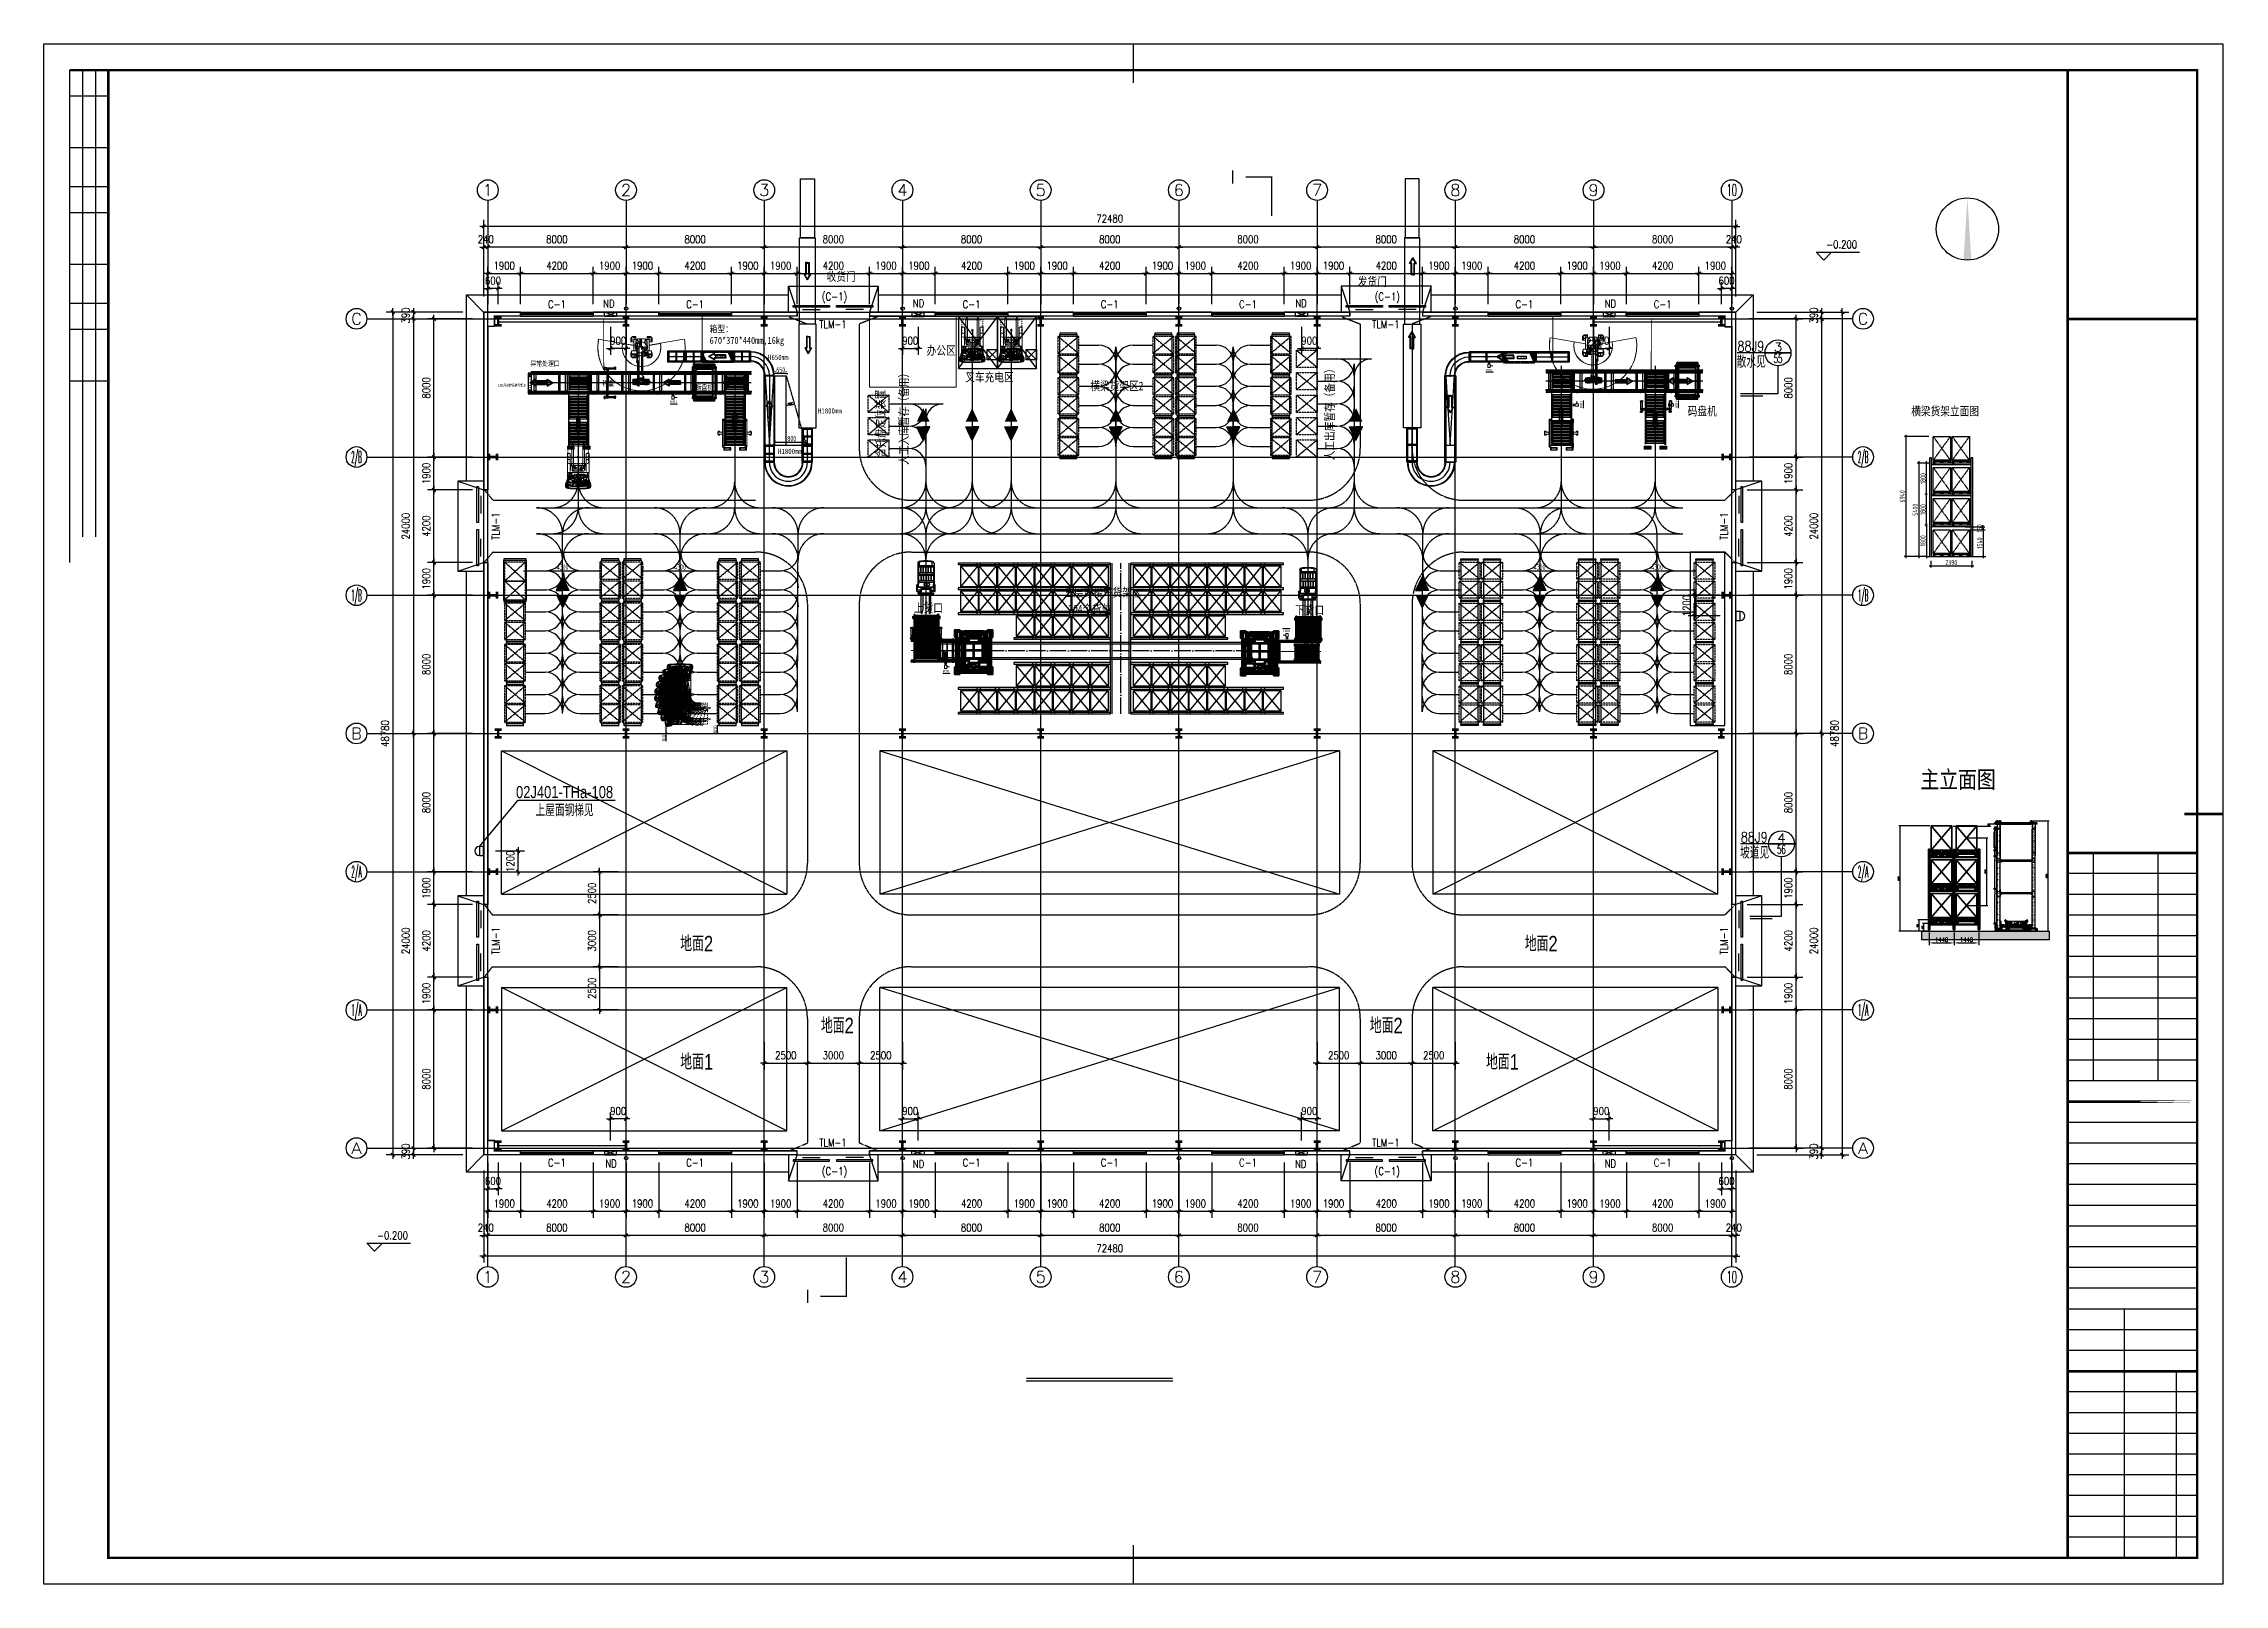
# Model space of a CAD drawing. Header units: millimetres. Extents: x 2509 to 128734, y 2492 to 91667.
import ezdxf
from ezdxf.enums import TextEntityAlignment as Align

# ---------------------------------------------------------------- set-up
doc = ezdxf.new("R2010")
doc.units = ezdxf.units.MM
for name, pattern in [('ACAD_ISO02W100', [15, 12, -3]), ('ACAD_ISO04W100', [30, 24, -3, 0, -3]), ('CENTER', [50.8, 31.75, -6.35, 6.35, -6.35]), ('DASH', [0.35, 0.25, -0.1]), ('DOTE', [2.42, 2, -0.2, 0.02, -0.2]), ('PHANTOM', [2.5, 1.25, -0.25, 0.25, -0.25, 0.25, -0.25]), ('点画线', [18, 12, -2, 2, -2])]:
    doc.linetypes.add(name, pattern=pattern)
for name, color, linetype in [('01', 1, 'CENTER'), ('1轮廓实线层', 7, 'Continuous'), ('2细线层', 4, 'Continuous'), ('35PANAAV91_RDXF_CONTINUOUS_LINE', 7, 'Continuous'), ('35PANAAV91_RL471-734_DXF_AXIS', 7, 'Continuous'), ('3中心线层', 1, 'CENTER'), ('5', 2, 'Continuous'), ('5剖面线层', 2, 'Continuous'), ('6文字层', 3, 'Continuous'), ('7标注层', 4, 'Continuous'), ('AXIS', 3, 'Continuous'), ('AXIS_TEXT', 7, 'Continuous'), ('COLUMN', 7, 'Continuous'), ('DEFAULT_3', 7, 'PHANTOM'), ('DOTE', 1, 'DOTE'), ('GA-02_DXF_CONTINUOUS_LINE', 7, 'Continuous'), ('GB-T6728-200DXF_CONTINUOUS_LINE', 7, 'Continuous'), ('GB_5783_BOLT_M8_25_DXF_AXIS', 7, 'Continuous'), ('GB_5783_BOLTDXF_CONTINUOUS_LINE', 7, 'Continuous'), ('GB_6170_NUT_DXF_CONTINUOUS_LINE', 7, 'Continuous'), ('GB_93_GROWERDXF_CONTINUOUS_LINE', 7, 'Continuous'), ('GB_97X_FLAT_DXF_CONTINUOUS_LINE', 7, 'Continuous'), ('GROUND', 2, 'Continuous'), ('HEX_SHAFT_01DXF_CONTINUOUS_LINE', 7, 'Continuous'), ('HEX_SHAFT_05DXF_CONTINUOUS_LINE', 7, 'Continuous'), ('HEX_SHAFT_08DXF_CONTINUOUS_LINE', 7, 'Continuous'), ('KGA12F2220E-DXF_CONTINUOUS_LINE', 7, 'Continuous'), ('KGA12J2018E-00-00-00-01DXF_AXIS', 7, 'Continuous'), ('KGA12J2018E-01-00-00-00DXF_AXIS', 7, 'Continuous'), ('KGA12J2018E-DXF_CONTINUOUS_LINE', 7, 'Continuous'), ('KGA12J2018M-00-00-00-00DXF_AXIS', 7, 'Continuous'), ('NA1-01160_DXF_AXIS', 7, 'Continuous'), ('NA1-01160_DXF_CONTINUOUS_LINE', 7, 'Continuous'), ('NA2-04490_DXF_AXIS', 7, 'Continuous'), ('NA2-04490_DXF_CONTINUOUS_LINE', 7, 'Continuous'), ('NA2-07950_DXF_CONTINUOUS_LINE', 7, 'Continuous'), ('NA2-07950A_DXF_AXIS', 7, 'Continuous'), ('NA2-07950A_DXF_CONTINUOUS_LINE', 7, 'Continuous'), ('ODAI_DXF_CONTINUOUS_LINE', 7, 'Continuous'), ('PUB_DIM', 3, 'Continuous'), ('PUB_TEXT', 7, 'Continuous'), ('PUB_WALL', 255, 'Continuous'), ('ROAD', 5, 'DASH'), ('SR-提升机', 7, 'Continuous'), ('SR-文字层', 7, 'Continuous'), ('SSH_搬运系统', 7, 'Continuous'), ('SSH_货架系统', 7, 'Continuous'), ('SSH_输送系统', 7, 'Continuous'), ('STAIR', 2, 'Continuous'), ('TK', 255, 'Continuous'), ('TQ', 9, 'Continuous'), ('TY-HCLJB-01_DXF_CONTINUOUS_LINE', 7, 'Continuous'), ('WALL', 4, 'Continuous'), ('WINDOW', 41, 'Continuous'), ('WINDOW_TEXT', 7, 'Continuous'), ('X5-01_DXF_CONTINUOUS_LINE', 7, 'Continuous'), ('X5-02_DXF_CONTINUOUS_LINE', 7, 'Continuous'), ('中心线', 1, 'CENTER'), ('地拖货位', 3, 'DASH'), ('柱子', 3, 'Continuous'), ('横梁货架层', 6, 'DASH'), ('规划设计-方案设计-文字标识', 255, 'Continuous'), ('规划设计-立库系统-编码', 255, 'Continuous'), ('规划设计-立库系统-辊式移栽机', 4, 'Continuous'), ('规划设计-立库系统-辊式输送机', 5, 'Continuous'), ('规划设计-立库系统-链式输送机', 5, 'Continuous')]:
    doc.layers.add(name, color=color, linetype=linetype)
for name, color, linetype, lineweight in [('04中心线', 1, 'CENTER', 18), ('7', 30, 'Continuous', 18), ('9', 253, 'Continuous', 18), ('SR-货架', 7, 'Continuous', 35), ('SR-货物', 7, 'Continuous', 35), ('SR-输送线', 7, 'Continuous', 35), ('中心线层', 1, '点画线', 18), ('柱基板', 5, 'Continuous', 18), ('标注层', 4, 'Continuous', 9), ('标注线', 4, 'Continuous', 13), ('粗实线1', 3, 'Continuous', 35), ('粗实线层', 7, 'Continuous', 35), ('细实线', 4, 'Continuous', 18), ('细实线层', 7, 'Continuous', 18)]:
    doc.layers.add(name, color=color, linetype=linetype, lineweight=lineweight)
doc.styles.add('_SIMPLEX', font='SIMPLEX.shx', dxfattribs={"width": 0.8})
doc.styles.add('CHS-HEI', font='simhei.ttf')
doc.styles.add('COMP', font='complex', dxfattribs={"bigfont": 'hztxt'})
doc.styles.add('COMPLEX', font='COMPLEX')
doc.styles.add('DIM_FONT', font='SIMPLEX.shx', dxfattribs={"width": 0.8})
doc.styles.add('FSHZ', font='fsdb_e.shx', dxfattribs={"width": 0.8, "bigfont": 'fsdb.shx'})
doc.styles.add('LMC', font='simhei.ttf', dxfattribs={"width": 0.8})
doc.styles.add('SIMPLEX', font='SIMPLEX.SHX')
doc.styles.add('SSH_汉字', font='txt.shx', dxfattribs={"width": 0.8})
doc.styles.get("Standard").update_dxf_attribs({"font": 'arial.ttf'})
doc.styles.add('Times new roman', font='times.ttf')
doc.styles.add('TSSD_Dimension', font='tssdeng.shx', dxfattribs={"width": 0.7, "bigfont": 'tssdchn.shx'})
doc.styles.add('宋体', font='', dxfattribs={"width": 0.8, "height": 4})
doc.styles.add('标注', font='msyh.ttf', dxfattribs={"height": 20})
doc.styles.get('宋体').set_extended_font_data('SimSun')
doc.dimstyles.new('AXIS150', dxfattribs={"dimscale": 1.5, "dimtxt": 300, "dimasz": 1, "dimexe": 250, "dimexo": 300, "dimgap": 150, "dimtad": 1, "dimdec": 0, "dimzin": 0, "dimdsep": 46, "dimtxsty": 'DIM_FONT', "dimblk": '_DIMX', "dimcen": 2.5, "dimse1": 1, "dimse2": 1, "dimclrt": 7, "dimadec": 0, "dimazin": 0, "dimtfac": 1, "dimtdec": 0, "dimtix": 1, "dimtmove": 2, "dimatfit": 3, "dimldrblk": '_DIMX', "dimfxl": 1, "dimtolj": 1, "dimtzin": 0, "dimarcsym": 0})
doc.dimstyles.new('DIMN150', dxfattribs={"dimscale": 1.5, "dimtxt": 300, "dimasz": 1, "dimexe": 250, "dimexo": 300, "dimgap": 150, "dimtad": 1, "dimdec": 0, "dimzin": 0, "dimdsep": 46, "dimtxsty": 'DIM_FONT', "dimblk": '_DIMX', "dimcen": 2.5, "dimclrt": 7, "dimadec": 0, "dimazin": 0, "dimtfac": 1, "dimtdec": 0, "dimtix": 1, "dimtmove": 2, "dimatfit": 3, "dimldrblk": '_DIMX', "dimfxl": 1, "dimtolj": 1, "dimtzin": 0, "dimarcsym": 0})
doc.dimstyles.new('DIMN25', dxfattribs={"dimscale": 0.25, "dimtxt": 300, "dimasz": 100, "dimexe": 250, "dimexo": 300, "dimgap": 150, "dimtad": 1, "dimdec": 0, "dimzin": 0, "dimdsep": 46, "dimtxsty": 'DIM_FONT', "dimblk": 'ARCHTICK', "dimcen": 0.09, "dimclrt": 7, "dimazin": 2, "dimtfac": 1, "dimtdec": 0, "dimtix": 1, "dimtmove": 2, "dimatfit": 3, "dimfxl": 1, "dimtolj": 1, "dimtzin": 0, "dimarcsym": 0})
doc.dimstyles.new('ISO-25', dxfattribs={"dimtxt": 2.5, "dimasz": 2.5, "dimexe": 1.25, "dimexo": 0.625, "dimtad": 1, "dimtxsty": 'Standard', "dimcen": 2.5, "dimadec": 0, "dimazin": 0, "dimtfac": 1, "dimtmove": 0, "dimatfit": 3, "dimfxl": 1, "dimarcsym": 0})
doc.dimstyles.new('SSH_标注', dxfattribs={"dimscale": 100, "dimtxt": 2.5, "dimasz": 2.5, "dimexe": 1.25, "dimexo": 0.625, "dimtad": 1, "dimdsep": 46, "dimtxsty": 'SSH_汉字', "dimcen": 3.5, "dimclrd": 256, "dimclre": 256, "dimclrt": 256, "dimadec": 0, "dimazin": 0, "dimtfac": 0.7, "dimtmove": 0, "dimatfit": 3, "dimfxl": 1, "dimtzin": 0, "dimarcsym": 0})
doc.dimstyles.new('TSSD_100_100', dxfattribs={"dimtxt": 300, "dimasz": 100, "dimexe": 100, "dimexo": 250, "dimgap": 60, "dimtad": 1, "dimdec": 0, "dimzin": 0, "dimdsep": 46, "dimtxsty": 'TSSD_Dimension', "dimblk": 'ARCHTICK', "dimcen": 0, "dimdle": 100, "dimclrd": 3, "dimclre": 3, "dimclrt": 7, "dimadec": 8, "dimazin": 0, "dimtfac": 1, "dimtdec": 0, "dimtix": 1, "dimtmove": 2, "dimatfit": 3, "dimfxl": 1, "dimtolj": 1, "dimtzin": 0, "dimarcsym": 0})

msp = doc.modelspace()

# ---------------------------------------------------------------- texts
at = {"layer": '6文字层', "linetype": 'CENTER', "style": '宋体', "width": 0.8}
for s, height, p in [('收货门', 500, (47830.934, 77932.656)), ('发货门', 500, (78570.934, 77630.213)), ('异常处理口', 300, (30690.934, 73002.656)), ('H650mm', 300, (44441.78, 73360.818)), ('办公区', 500, (53621.466, 73652.656)), ('LED异常错误类型提示', 150, (28810.934, 71812.656)), ('称重', 300, (34844.38, 71857.071)), ('拆盘机', 300, (40254.38, 71621.071)), ('叉车充电区', 500, (55854.432, 72111.799)), ('横梁货架区2', 500, (63090.934, 71602.656)), ('码盘机', 500, (97670.934, 70142.656)), ('横梁货架立面图', 500, (110610.934, 70142.656)), ('H1800mm', 300, (47330.934, 70262.656)), ('H1800mm', 300, (45020.934, 67922.656))]:
    msp.add_text(s, height=height, dxfattribs=at).set_placement(p)
for s, p in [('人工入库暂存（备用）', (52549.29, 67292.656)), ('人工出库暂存（备用）', (77200.196, 67549.862)), ('含托盘定位装置', (51199.403, 67711.578))]:
    msp.add_text(s, height=500, rotation=90, dxfattribs=at).set_placement(p)
at = {"layer": '7标注层', "linetype": 'CENTER', "insert": (41059.29, 75355.989), "char_height": 400, "width": 5307.23529, "attachment_point": 1, "style": '宋体'}
msp.add_mtext('箱型：670*370*440mm,16kg', dxfattribs=at)
at = {"layer": 'SR-文字层', "color": 3, "insert": (111136.928, 49579.014), "char_height": 1000, "width": 6336.09071, "attachment_point": 1, "style": 'SSH_汉字'}
msp.add_mtext('{\\fSimSun|b0|i0|c134|p2;主立面图}', dxfattribs=at)

# ---------------------------------------------------------------- blocks, each defined once
blk = doc.blocks.new('6m伸缩皮带机')
at = {"layer": '柱子'}
blk.add_lwpolyline([(-3200, -227100), (-4200, -227100), (-4200, -233100), (-3200, -233100)], close=True, dxfattribs=at)
at = {"layer": '柱子', "color": 6}
for points in [[(-4150, -233100), (-3250, -233100), (-3250, -238100), (-4150, -238100)], [(-4100, -238100), (-3300, -238100), (-3300, -241500), (-4100, -241500)]]:
    blk.add_lwpolyline(points, close=True, dxfattribs=at)
blk = doc.blocks.new('*U153')
at = {"color": 5}
for p, q in [((0, -282), (0, 276)), ((0, -2476), (0, -1917))]:
    blk.add_line(p, q, dxfattribs=at)
for radius in [1376, 1350, 850, 818]:
    blk.add_arc((0, -1100), radius, 270, 90, dxfattribs=at)
at = {"color": 1}
blk.add_arc((0, -1100), 1100, 270, 90, dxfattribs=at)
at = {"color": 5}
for p in [(0, 0), (-25, -2200)]:
    blk.add_point(p, dxfattribs=at)
for tag, p, flags in [('设备代号', (5, -368), 8), ('设备名称', (5, -449), 9), ('宽', (10, -515), 9), ('角度', (9, -583), 9)]:
    blk.add_attdef(tag, p, '', height=50, dxfattribs=dict(flags=flags))
blk = doc.blocks.new('*U200')
at = {"color": 0}
blk.add_line((500, -300), (-500, -300), dxfattribs=at)
at = {"layer": '1轮廓实线层', "color": 0, "linetype": 'Continuous'}
for p, q in [((500, 300), (-500, 300)), ((500, 250), (-500, 250)), ((-500, -250), (500, -250)), ((-500, -300), (500, -300))]:
    blk.add_line(p, q, dxfattribs=at)
at = {"layer": '1轮廓实线层', "color": 3, "linetype": 'Continuous'}
for p, q in [((-500, -300), (-500, 300)), ((500, -300), (500, 300))]:
    blk.add_line(p, q, dxfattribs=at)
at = {"layer": '35PANAAV91_RDXF_CONTINUOUS_LINE', "color": 0, "linetype": 'Continuous'}
for p, q in [((-475, 214), (-474, 219)), ((-425, 214), (-475, 214)), ((-475, -240), (-475, 214)), ((-426, 219), (-474, 219)), ((-428, 245), (-471, 245)), ((-471, 243), (-471, 245)), ((-471, 245), (-471, 243)), ((-428, 243), (-471, 243)), ((-429, 242), (-471, 242)), ((-470, 242), (-471, 242)), ((-470, 241), (-471, 241)), ((-429, 241), (-471, 241)), ((-429, 240), (-471, 240)), ((-470, 240), (-471, 240)), ((-470, 239), (-471, 238)), ((-429, 238), (-471, 238)), ((-429, 238), (-471, 238)), ((-470, 237), (-471, 238)), ((-470, 236), (-471, 236)), ((-429, 236), (-471, 236)), ((-429, 235), (-471, 235)), ((-470, 235), (-471, 235)), ((-470, 234), (-471, 234)), ((-429, 234), (-471, 234)), ((-429, 233), (-471, 233)), ((-470, 233), (-471, 233)), ((-470, 232), (-471, 231)), ((-429, 231), (-471, 231)), ((-429, 231), (-471, 231)), ((-470, 230), (-471, 231)), ((-470, 229), (-471, 229)), ((-429, 229), (-471, 229)), ((-429, 228), (-471, 228)), ((-470, 228), (-471, 228)), ((-470, 227), (-471, 227)), ((-429, 227), (-471, 227)), ((-429, 226), (-471, 226)), ((-470, 225), (-471, 226)), ((-470, 225), (-471, 224)), ((-429, 224), (-471, 224)), ((-429, 224), (-471, 224)), ((-470, 223), (-471, 224)), ((-470, 222), (-471, 222)), ((-429, 222), (-471, 222)), ((-428, 222), (-471, 222)), ((-471, 219), (-471, 222)), ((-471, 222), (-471, 219)), ((-430, 242), (-470, 242)), ((-430, 241), (-470, 241)), ((-430, 240), (-470, 240)), ((-430, 239), (-470, 239)), ((-430, 237), (-470, 237)), ((-430, 236), (-470, 236)), ((-430, 235), (-470, 235)), ((-430, 234), (-470, 234)), ((-430, 233), (-470, 233)), ((-430, 232), (-470, 232)), ((-430, 230), (-470, 230)), ((-430, 229), (-470, 229)), ((-430, 228), (-470, 228)), ((-430, 227), (-470, 227)), ((-430, 225), (-470, 225)), ((-430, 225), (-470, 225)), ((-430, 223), (-470, 223)), ((-430, 222), (-470, 222)), ((-431, 246), (-469, 246)), ((-469, 246), (-469, 245)), ((-432, 246), (-468, 246)), ((-432, 246), (-468, 246)), ((-468, 246), (-468, 246)), ((-468, 246), (-468, 246)), ((-433, 247), (-467, 247)), ((-466, 247), (-467, 247)), ((-467, 246), (-467, 247)), ((-434, 247), (-466, 247)), ((-435, 247), (-465, 247)), ((-435, 247), (-465, 247)), ((-465, 247), (-465, 247)), ((-465, 247), (-465, 247)), ((-436, 248), (-464, 248)), ((-436, 248), (-464, 248)), ((-464, 248), (-464, 248)), ((-464, 247), (-464, 248)), ((-461, 250), (-462, 248)), ((-437, 248), (-462, 248)), ((-462, 248), (-462, 248)), ((-439, 250), (-461, 250)), ((-456, 265), (-444, 265)), ((-456, 250), (-456, 265)), ((-453, 250), (-453, 265)), ((-447, 250), (-447, 265)), ((-444, 250), (-444, 265)), ((-437, 248), (-439, 250)), ((-437, 248), (-437, 248)), ((-436, 248), (-436, 248)), ((-436, 247), (-436, 248)), ((-435, 247), (-435, 247)), ((-435, 247), (-435, 247)), ((-433, 247), (-434, 247)), ((-433, 246), (-433, 247)), ((-432, 246), (-432, 246)), ((-432, 246), (-432, 246)), ((-431, 245), (-431, 246)), ((-429, 242), (-430, 242)), ((-429, 241), (-430, 241)), ((-429, 240), (-430, 240)), ((-429, 238), (-430, 239)), ((-429, 238), (-430, 237)), ((-429, 236), (-430, 236)), ((-429, 235), (-430, 235)), ((-429, 234), (-430, 234)), ((-429, 233), (-430, 233)), ((-429, 231), (-430, 232)), ((-429, 231), (-430, 230)), ((-429, 229), (-430, 229)), ((-429, 228), (-430, 228)), ((-429, 227), (-430, 227)), ((-429, 226), (-430, 225)), ((-429, 224), (-430, 225)), ((-429, 224), (-430, 223)), ((-429, 222), (-430, 222)), ((-428, 243), (-428, 245)), ((-428, 245), (-428, 243)), ((-428, 219), (-428, 222)), ((-428, 222), (-428, 219)), ((-425, 214), (-426, 219)), ((-425, -240), (-425, 214)), ((425, 214), (426, 219)), ((425, 214), (475, 214)), ((425, -240), (425, 214)), ((426, 219), (474, 219)), ((429, 245), (472, 245)), ((429, 243), (429, 245)), ((429, 245), (429, 243)), ((429, 243), (472, 243)), ((429, 242), (471, 242)), ((429, 242), (430, 242)), ((429, 241), (430, 241)), ((429, 241), (471, 241)), ((429, 240), (471, 240)), ((429, 240), (430, 240)), ((429, 238), (430, 239)), ((429, 238), (471, 238)), ((429, 238), (471, 238)), ((429, 238), (430, 237)), ((429, 236), (430, 236)), ((429, 236), (471, 236)), ((429, 235), (471, 235)), ((429, 235), (430, 235)), ((429, 234), (430, 234)), ((429, 234), (471, 234)), ((429, 233), (471, 233)), ((429, 233), (430, 233)), ((429, 231), (430, 232)), ((429, 231), (471, 231)), ((429, 231), (471, 231)), ((429, 231), (430, 230)), ((429, 229), (430, 229)), ((429, 229), (471, 229)), ((429, 228), (471, 228)), ((429, 228), (430, 228)), ((429, 227), (430, 227)), ((429, 227), (471, 227)), ((429, 226), (471, 226)), ((429, 226), (430, 225)), ((429, 224), (430, 225)), ((429, 224), (471, 224)), ((429, 224), (471, 224)), ((429, 224), (430, 223)), ((429, 222), (430, 222)), ((429, 222), (471, 222)), ((429, 222), (472, 222)), ((429, 219), (429, 222)), ((429, 222), (429, 219)), ((430, 242), (470, 242)), ((430, 241), (470, 241)), ((430, 240), (470, 240)), ((430, 239), (470, 239)), ((430, 237), (470, 237)), ((430, 236), (470, 236)), ((430, 235), (470, 235)), ((430, 234), (470, 234)), ((430, 233), (470, 233)), ((430, 232), (470, 232)), ((430, 230), (470, 230)), ((430, 229), (470, 229)), ((430, 228), (470, 228)), ((430, 227), (470, 227)), ((430, 225), (470, 225)), ((430, 225), (470, 225)), ((430, 223), (470, 223)), ((430, 222), (470, 222)), ((431, 246), (469, 246)), ((431, 245), (431, 246)), ((432, 246), (468, 246)), ((432, 246), (468, 246)), ((432, 246), (432, 246)), ((432, 246), (432, 246)), ((433, 247), (467, 247)), ((433, 247), (434, 247)), ((433, 246), (433, 247)), ((434, 247), (466, 247)), ((435, 247), (465, 247)), ((435, 247), (465, 247)), ((435, 247), (435, 247)), ((435, 247), (435, 247)), ((436, 248), (464, 248)), ((436, 248), (464, 248)), ((436, 248), (436, 248)), ((436, 247), (436, 248)), ((438, 248), (439, 250)), ((438, 248), (463, 248)), ((438, 248), (438, 248)), ((439, 250), (461, 250)), ((456, 265), (444, 265)), ((444, 250), (444, 265)), ((447, 250), (447, 265)), ((453, 250), (453, 265)), ((456, 250), (456, 265)), ((461, 250), (463, 248)), ((463, 248), (463, 248)), ((464, 248), (464, 248)), ((464, 247), (464, 248)), ((465, 247), (465, 247)), ((465, 247), (465, 247)), ((466, 247), (467, 247)), ((467, 246), (467, 247)), ((468, 246), (468, 246)), ((468, 246), (468, 246)), ((469, 246), (469, 245)), ((470, 242), (471, 242)), ((470, 241), (471, 241)), ((470, 240), (471, 240)), ((470, 239), (471, 238)), ((470, 237), (471, 238)), ((470, 236), (471, 236)), ((470, 235), (471, 235)), ((470, 234), (471, 234)), ((470, 233), (471, 233)), ((470, 232), (471, 231)), ((470, 230), (471, 231)), ((470, 229), (471, 229)), ((470, 228), (471, 228)), ((470, 227), (471, 227)), ((470, 225), (471, 226)), ((470, 225), (471, 224)), ((470, 223), (471, 224)), ((470, 222), (471, 222)), ((472, 243), (472, 245)), ((472, 245), (472, 243)), ((472, 219), (472, 222)), ((472, 222), (472, 219)), ((475, 214), (474, 219)), ((475, -240), (475, 214)), ((-474, -246), (-475, -240)), ((-425, -240), (-475, -240)), ((-426, -246), (-474, -246)), ((-469, -246), (-469, -246)), ((-431, -246), (-469, -246)), ((-468, -246), (-468, -246)), ((-468, -246), (-468, -246)), ((-432, -246), (-468, -246)), ((-432, -246), (-468, -246)), ((-467, -247), (-467, -246)), ((-466, -247), (-467, -247)), ((-433, -247), (-467, -247)), ((-434, -247), (-466, -247)), ((-465, -247), (-465, -247)), ((-465, -247), (-465, -247)), ((-435, -247), (-465, -247)), ((-435, -247), (-465, -247)), ((-464, -248), (-464, -247)), ((-464, -248), (-464, -248)), ((-436, -248), (-464, -248)), ((-436, -248), (-464, -248)), ((-462, -249), (-462, -248)), ((-461, -250), (-462, -249)), ((-437, -249), (-462, -249)), ((-439, -250), (-461, -250)), ((-456, -250), (-456, -265)), ((-444, -265), (-456, -265)), ((-453, -250), (-453, -265)), ((-447, -250), (-447, -265)), ((-444, -250), (-444, -265)), ((-439, -250), (-437, -249)), ((-437, -249), (-437, -248)), ((-436, -248), (-436, -247)), ((-436, -248), (-436, -248)), ((-435, -247), (-435, -247)), ((-435, -247), (-435, -247)), ((-434, -247), (-433, -247)), ((-433, -247), (-433, -246)), ((-432, -246), (-432, -246)), ((-432, -246), (-432, -246)), ((-431, -246), (-431, -246)), ((-426, -246), (-425, -240)), ((426, -246), (425, -240)), ((425, -240), (475, -240)), ((426, -246), (474, -246)), ((431, -246), (431, -246)), ((431, -246), (469, -246)), ((432, -246), (432, -246)), ((432, -246), (432, -246)), ((432, -246), (468, -246)), ((432, -246), (468, -246)), ((433, -247), (433, -246)), ((434, -247), (433, -247)), ((433, -247), (467, -247)), ((434, -247), (466, -247)), ((435, -247), (435, -247)), ((435, -247), (435, -247)), ((435, -247), (465, -247)), ((435, -247), (465, -247)), ((436, -248), (436, -247)), ((436, -248), (436, -248)), ((436, -248), (464, -248)), ((436, -248), (464, -248)), ((438, -249), (438, -248)), ((439, -250), (438, -249)), ((438, -249), (463, -249)), ((439, -250), (461, -250)), ((444, -250), (444, -265)), ((444, -265), (456, -265)), ((447, -250), (447, -265)), ((453, -250), (453, -265)), ((456, -250), (456, -265)), ((461, -250), (463, -249)), ((463, -249), (463, -248)), ((464, -248), (464, -247)), ((464, -248), (464, -248)), ((465, -247), (465, -247)), ((465, -247), (465, -247)), ((466, -247), (467, -247)), ((467, -247), (467, -246)), ((468, -246), (468, -246)), ((468, -246), (468, -246)), ((469, -246), (469, -246)), ((474, -246), (475, -240))]:
    blk.add_line(p, q, dxfattribs=at)
at = {"layer": '35PANAAV91_RDXF_CONTINUOUS_LINE', "color": 1, "linetype": 'Continuous'}
for p, q in [((-25, 214), (-24, 219)), ((-25, 214), (25, 214)), ((-25, -240), (-25, 214)), ((-24, 219), (24, 219)), ((-22, 245), (22, 245)), ((-22, 243), (-22, 245)), ((-22, 245), (-22, 243)), ((-22, 243), (22, 243)), ((-22, 222), (22, 222)), ((-22, 219), (-22, 222)), ((-22, 222), (-22, 219)), ((-21, 242), (21, 242)), ((-21, 242), (-20, 242)), ((-21, 241), (-20, 241)), ((-21, 241), (21, 241)), ((-21, 240), (21, 240)), ((-21, 240), (-20, 240)), ((-21, 238), (-20, 239)), ((-21, 238), (21, 238)), ((-21, 238), (21, 238)), ((-21, 238), (-20, 237)), ((-21, 236), (-20, 236)), ((-21, 236), (21, 236)), ((-21, 235), (21, 235)), ((-21, 235), (-20, 235)), ((-21, 234), (-20, 234)), ((-21, 234), (21, 234)), ((-21, 233), (21, 233)), ((-21, 233), (-20, 233)), ((-21, 231), (-20, 232)), ((-21, 231), (21, 231)), ((-21, 231), (21, 231)), ((-21, 231), (-20, 230)), ((-21, 229), (-20, 229)), ((-21, 229), (21, 229)), ((-21, 228), (21, 228)), ((-21, 228), (-20, 228)), ((-21, 227), (-20, 227)), ((-21, 227), (21, 227)), ((-21, 226), (21, 226)), ((-21, 226), (-20, 225)), ((-21, 224), (-20, 225)), ((-21, 224), (21, 224)), ((-21, 224), (21, 224)), ((-21, 224), (-20, 223)), ((-21, 222), (-20, 222)), ((-21, 222), (21, 222)), ((-20, 242), (20, 242)), ((-20, 241), (20, 241)), ((-20, 240), (20, 240)), ((-20, 239), (20, 239)), ((-20, 237), (20, 237)), ((-20, 236), (20, 236)), ((-20, 235), (20, 235)), ((-20, 234), (20, 234)), ((-20, 233), (20, 233)), ((-20, 232), (20, 232)), ((-20, 230), (20, 230)), ((-20, 229), (20, 229)), ((-20, 228), (20, 228)), ((-20, 227), (20, 227)), ((-20, 225), (20, 225)), ((-20, 225), (20, 225)), ((-20, 223), (20, 223)), ((-20, 222), (20, 222)), ((-19, 246), (19, 246)), ((-19, 245), (-19, 246)), ((-18, 246), (18, 246)), ((-18, 246), (18, 246)), ((-18, 246), (-18, 246)), ((-18, 246), (-18, 246)), ((-17, 247), (17, 247)), ((-17, 247), (-16, 247)), ((-17, 246), (-17, 247)), ((-16, 247), (16, 247)), ((-15, 247), (15, 247)), ((-15, 247), (15, 247)), ((-15, 247), (-15, 247)), ((-15, 247), (-15, 247)), ((-14, 248), (14, 248)), ((-14, 248), (14, 248)), ((-14, 248), (-14, 248)), ((-14, 247), (-14, 248)), ((-12, 248), (-11, 250)), ((-12, 248), (12, 248)), ((-12, 248), (-12, 248)), ((-11, 250), (11, 250)), ((6, 265), (-6, 265)), ((-6, 250), (-6, 265)), ((-3, 250), (-3, 265)), ((3, 250), (3, 265)), ((6, 250), (6, 265)), ((11, 250), (12, 248)), ((12, 248), (12, 248)), ((14, 248), (14, 248)), ((14, 247), (14, 248)), ((15, 247), (15, 247)), ((15, 247), (15, 247)), ((16, 247), (17, 247)), ((17, 246), (17, 247)), ((18, 246), (18, 246)), ((18, 246), (18, 246)), ((19, 246), (19, 245)), ((20, 242), (21, 242)), ((20, 241), (21, 241)), ((20, 240), (21, 240)), ((20, 239), (21, 238)), ((20, 237), (21, 238)), ((20, 236), (21, 236)), ((20, 235), (21, 235)), ((20, 234), (21, 234)), ((20, 233), (21, 233)), ((20, 232), (21, 231)), ((20, 230), (21, 231)), ((20, 229), (21, 229)), ((20, 228), (21, 228)), ((20, 227), (21, 227)), ((20, 225), (21, 226)), ((20, 225), (21, 224)), ((20, 223), (21, 224)), ((20, 222), (21, 222)), ((22, 243), (22, 245)), ((22, 245), (22, 243)), ((22, 219), (22, 222)), ((22, 222), (22, 219)), ((25, 214), (24, 219)), ((25, -240), (25, 214)), ((-24, -246), (-25, -240)), ((-25, -240), (25, -240)), ((-24, -246), (24, -246)), ((-19, -246), (-19, -246)), ((-19, -246), (19, -246)), ((-18, -246), (-18, -246)), ((-18, -246), (-18, -246)), ((-18, -246), (18, -246)), ((-18, -246), (18, -246)), ((-17, -247), (-17, -246)), ((-16, -247), (-17, -247)), ((-17, -247), (17, -247)), ((-16, -247), (16, -247)), ((-15, -247), (-15, -247)), ((-15, -247), (-15, -247)), ((-15, -247), (15, -247)), ((-15, -247), (15, -247)), ((-14, -248), (-14, -247)), ((-14, -248), (-14, -248)), ((-14, -248), (14, -248)), ((-14, -248), (14, -248)), ((-12, -249), (-12, -248)), ((-11, -250), (-12, -249)), ((-12, -249), (12, -249)), ((-11, -250), (11, -250)), ((-6, -250), (-6, -265)), ((-6, -265), (6, -265)), ((-3, -250), (-3, -265)), ((3, -250), (3, -265)), ((6, -250), (6, -265)), ((11, -250), (12, -249)), ((12, -249), (12, -248)), ((14, -248), (14, -247)), ((14, -248), (14, -248)), ((15, -247), (15, -247)), ((15, -247), (15, -247)), ((16, -247), (17, -247)), ((17, -247), (17, -246)), ((18, -246), (18, -246)), ((18, -246), (18, -246)), ((19, -246), (19, -246)), ((24, -246), (25, -240))]:
    blk.add_line(p, q, dxfattribs=at)
at = {"layer": '35PANAAV91_RDXF_CONTINUOUS_LINE', "color": 0, "linetype": 'Continuous'}
for centre, start, end in [((-471, 243), 180, 250), ((-471, 240), 110, 250), ((-471, 238), 110, 250), ((-471, 236), 110, 250), ((-471, 233), 110, 250), ((-471, 231), 110, 250), ((-471, 229), 110, 250), ((-471, 226), 110, 250), ((-471, 224), 110, 250), ((-471, 222), 110, 180), ((-470, 241), 290, 70), ((-470, 239), 290, 70), ((-470, 237), 290, 70), ((-470, 234), 290, 70), ((-470, 232), 290, 70), ((-470, 230), 290, 70), ((-470, 227), 290, 70), ((-470, 225), 290, 70), ((-470, 223), 290, 70), ((-430, 241), 110, 250), ((-430, 239), 110, 250), ((-430, 237), 110, 250), ((-430, 234), 110, 250), ((-430, 232), 110, 250), ((-430, 230), 110, 250), ((-430, 227), 110, 250), ((-430, 225), 110, 250), ((-430, 223), 110, 250), ((-429, 243), 290, 0), ((-429, 240), 290, 70), ((-429, 238), 290, 70), ((-429, 236), 290, 70), ((-429, 233), 290, 70), ((-429, 231), 290, 70), ((-429, 229), 290, 70), ((-429, 226), 290, 70), ((-429, 224), 290, 70), ((-429, 222), 0, 70), ((429, 243), 180, 250), ((429, 240), 110, 250), ((429, 238), 110, 250), ((429, 236), 110, 250), ((429, 233), 110, 250), ((429, 231), 110, 250), ((429, 229), 110, 250), ((429, 226), 110, 250), ((429, 224), 110, 250), ((429, 222), 110, 180), ((430, 241), 290, 70), ((430, 239), 290, 70), ((430, 237), 290, 70), ((430, 234), 290, 70), ((430, 232), 290, 70), ((430, 230), 290, 70), ((430, 227), 290, 70), ((430, 225), 290, 70), ((430, 223), 290, 70), ((470, 241), 110, 250), ((470, 239), 110, 250), ((470, 237), 110, 250), ((470, 234), 110, 250), ((470, 232), 110, 250), ((470, 230), 110, 250), ((470, 227), 110, 250), ((470, 225), 110, 250), ((470, 223), 110, 250), ((471, 243), 290, 0), ((471, 240), 290, 70), ((471, 238), 290, 70), ((471, 236), 290, 70), ((471, 233), 290, 70), ((471, 231), 290, 70), ((471, 229), 290, 70), ((471, 226), 290, 70), ((471, 224), 290, 70), ((471, 222), 0, 70)]:
    blk.add_arc(centre, 0.4, start, end, dxfattribs=at)
at = {"layer": '35PANAAV91_RDXF_CONTINUOUS_LINE', "color": 1, "linetype": 'Continuous'}
for centre, start, end in [((-21, 243), 180, 250), ((-21, 240), 110, 250), ((-21, 238), 110, 250), ((-21, 236), 110, 250), ((-21, 233), 110, 250), ((-21, 231), 110, 250), ((-21, 229), 110, 250), ((-21, 226), 110, 250), ((-21, 224), 110, 250), ((-21, 222), 110, 180), ((-20, 241), 290, 70), ((-20, 239), 290, 70), ((-20, 237), 290, 70), ((-20, 234), 290, 70), ((-20, 232), 290, 70), ((-20, 230), 290, 70), ((-20, 227), 290, 70), ((-20, 225), 290, 70), ((-20, 223), 290, 70), ((20, 241), 110, 250), ((20, 239), 110, 250), ((20, 237), 110, 250), ((20, 234), 110, 250), ((20, 232), 110, 250), ((20, 230), 110, 250), ((20, 227), 110, 250), ((20, 225), 110, 250), ((20, 223), 110, 250), ((21, 243), 290, 0), ((21, 240), 290, 70), ((21, 238), 290, 70), ((21, 236), 290, 70), ((21, 233), 290, 70), ((21, 231), 290, 70), ((21, 229), 290, 70), ((21, 226), 290, 70), ((21, 224), 290, 70), ((21, 222), 0, 70)]:
    blk.add_arc(centre, 0.4, start, end, dxfattribs=at)
at = {"layer": '35PANAAV91_RL471-734_DXF_AXIS', "color": 1, "linetype": 'CENTER'}
for p, q in [((-450, 267), (-450, -267)), ((0, 267), (0, -267)), ((450, 267), (450, -267))]:
    blk.add_line(p, q, dxfattribs=at)
at = {"layer": '3中心线层'}
blk.add_line((500, 0), (-500, 0), dxfattribs=at)
at = {"style": '宋体', "width": 0.8}
blk.add_attdef('辊筒', (-127, -41), '', height=100, dxfattribs=at)
blk = doc.blocks.new('*U155')
at = {"color": 5}
for p, q in [((0, -282), (0, 276)), ((1376, -1100), (817, -1100))]:
    blk.add_line(p, q, dxfattribs=at)
for radius in [1376, 1350, 850, 818]:
    blk.add_arc((0, -1100), radius, 0, 90, dxfattribs=at)
at = {"color": 1}
blk.add_arc((0, -1100), 1100, 0, 90, dxfattribs=at)
at = {"color": 5}
for p in [(0, 0), (1100, -1125)]:
    blk.add_point(p, dxfattribs=at)
for tag, p, flags in [('设备代号', (5, -368), 8), ('设备名称', (5, -449), 9), ('宽', (10, -515), 9), ('角度', (9, -583), 9)]:
    blk.add_attdef(tag, p, '', height=50, dxfattribs=dict(flags=flags))
blk = doc.blocks.new('*U199')
at = {"color": 0}
blk.add_line((500, -300), (-500, -300), dxfattribs=at)
at = {"layer": '1轮廓实线层', "color": 0, "linetype": 'Continuous'}
for p, q in [((500, 300), (-500, 300)), ((500, 250), (-500, 250)), ((-500, -250), (500, -250)), ((-500, -300), (500, -300))]:
    blk.add_line(p, q, dxfattribs=at)
at = {"layer": '1轮廓实线层', "color": 3, "linetype": 'Continuous'}
for p, q in [((-500, -300), (-500, 300)), ((500, -300), (500, 300))]:
    blk.add_line(p, q, dxfattribs=at)
at = {"layer": '35PANAAV91_RDXF_CONTINUOUS_LINE', "color": 0, "linetype": 'Continuous'}
for p, q in [((-475, 214), (-474, 219)), ((-425, 214), (-475, 214)), ((-475, -240), (-475, 214)), ((-426, 219), (-474, 219)), ((-428, 245), (-471, 245)), ((-471, 243), (-471, 245)), ((-471, 245), (-471, 243)), ((-428, 243), (-471, 243)), ((-429, 242), (-471, 242)), ((-470, 242), (-471, 242)), ((-470, 241), (-471, 241)), ((-429, 241), (-471, 241)), ((-429, 240), (-471, 240)), ((-470, 240), (-471, 240)), ((-470, 239), (-471, 238)), ((-429, 238), (-471, 238)), ((-429, 238), (-471, 238)), ((-470, 237), (-471, 238)), ((-470, 236), (-471, 236)), ((-429, 236), (-471, 236)), ((-429, 235), (-471, 235)), ((-470, 235), (-471, 235)), ((-470, 234), (-471, 234)), ((-429, 234), (-471, 234)), ((-429, 233), (-471, 233)), ((-470, 233), (-471, 233)), ((-470, 232), (-471, 231)), ((-429, 231), (-471, 231)), ((-429, 231), (-471, 231)), ((-470, 230), (-471, 231)), ((-470, 229), (-471, 229)), ((-429, 229), (-471, 229)), ((-429, 228), (-471, 228)), ((-470, 228), (-471, 228)), ((-470, 227), (-471, 227)), ((-429, 227), (-471, 227)), ((-429, 226), (-471, 226)), ((-470, 225), (-471, 226)), ((-470, 225), (-471, 224)), ((-429, 224), (-471, 224)), ((-429, 224), (-471, 224)), ((-470, 223), (-471, 224)), ((-470, 222), (-471, 222)), ((-429, 222), (-471, 222)), ((-428, 222), (-471, 222)), ((-471, 219), (-471, 222)), ((-471, 222), (-471, 219)), ((-430, 242), (-470, 242)), ((-430, 241), (-470, 241)), ((-430, 240), (-470, 240)), ((-430, 239), (-470, 239)), ((-430, 237), (-470, 237)), ((-430, 236), (-470, 236)), ((-430, 235), (-470, 235)), ((-430, 234), (-470, 234)), ((-430, 233), (-470, 233)), ((-430, 232), (-470, 232)), ((-430, 230), (-470, 230)), ((-430, 229), (-470, 229)), ((-430, 228), (-470, 228)), ((-430, 227), (-470, 227)), ((-430, 225), (-470, 225)), ((-430, 225), (-470, 225)), ((-430, 223), (-470, 223)), ((-430, 222), (-470, 222)), ((-431, 246), (-469, 246)), ((-469, 246), (-469, 245)), ((-432, 246), (-468, 246)), ((-432, 246), (-468, 246)), ((-468, 246), (-468, 246)), ((-468, 246), (-468, 246)), ((-433, 247), (-467, 247)), ((-466, 247), (-467, 247)), ((-467, 246), (-467, 247)), ((-434, 247), (-466, 247)), ((-435, 247), (-465, 247)), ((-435, 247), (-465, 247)), ((-465, 247), (-465, 247)), ((-465, 247), (-465, 247)), ((-436, 248), (-464, 248)), ((-436, 248), (-464, 248)), ((-464, 248), (-464, 248)), ((-464, 247), (-464, 248)), ((-461, 250), (-462, 248)), ((-437, 248), (-462, 248)), ((-462, 248), (-462, 248)), ((-439, 250), (-461, 250)), ((-456, 265), (-444, 265)), ((-456, 250), (-456, 265)), ((-453, 250), (-453, 265)), ((-447, 250), (-447, 265)), ((-444, 250), (-444, 265)), ((-437, 248), (-439, 250)), ((-437, 248), (-437, 248)), ((-436, 248), (-436, 248)), ((-436, 247), (-436, 248)), ((-435, 247), (-435, 247)), ((-435, 247), (-435, 247)), ((-433, 247), (-434, 247)), ((-433, 246), (-433, 247)), ((-432, 246), (-432, 246)), ((-432, 246), (-432, 246)), ((-431, 245), (-431, 246)), ((-429, 242), (-430, 242)), ((-429, 241), (-430, 241)), ((-429, 240), (-430, 240)), ((-429, 238), (-430, 239)), ((-429, 238), (-430, 237)), ((-429, 236), (-430, 236)), ((-429, 235), (-430, 235)), ((-429, 234), (-430, 234)), ((-429, 233), (-430, 233)), ((-429, 231), (-430, 232)), ((-429, 231), (-430, 230)), ((-429, 229), (-430, 229)), ((-429, 228), (-430, 228)), ((-429, 227), (-430, 227)), ((-429, 226), (-430, 225)), ((-429, 224), (-430, 225)), ((-429, 224), (-430, 223)), ((-429, 222), (-430, 222)), ((-428, 243), (-428, 245)), ((-428, 245), (-428, 243)), ((-428, 219), (-428, 222)), ((-428, 222), (-428, 219)), ((-425, 214), (-426, 219)), ((-425, -240), (-425, 214)), ((425, 214), (426, 219)), ((425, 214), (475, 214)), ((425, -240), (425, 214)), ((426, 219), (474, 219)), ((429, 245), (472, 245)), ((429, 243), (429, 245)), ((429, 245), (429, 243)), ((429, 243), (472, 243)), ((429, 242), (471, 242)), ((429, 242), (430, 242)), ((429, 241), (430, 241)), ((429, 241), (471, 241)), ((429, 240), (471, 240)), ((429, 240), (430, 240)), ((429, 238), (430, 239)), ((429, 238), (471, 238)), ((429, 238), (471, 238)), ((429, 238), (430, 237)), ((429, 236), (430, 236)), ((429, 236), (471, 236)), ((429, 235), (471, 235)), ((429, 235), (430, 235)), ((429, 234), (430, 234)), ((429, 234), (471, 234)), ((429, 233), (471, 233)), ((429, 233), (430, 233)), ((429, 231), (430, 232)), ((429, 231), (471, 231)), ((429, 231), (471, 231)), ((429, 231), (430, 230)), ((429, 229), (430, 229)), ((429, 229), (471, 229)), ((429, 228), (471, 228)), ((429, 228), (430, 228)), ((429, 227), (430, 227)), ((429, 227), (471, 227)), ((429, 226), (471, 226)), ((429, 226), (430, 225)), ((429, 224), (430, 225)), ((429, 224), (471, 224)), ((429, 224), (471, 224)), ((429, 224), (430, 223)), ((429, 222), (430, 222)), ((429, 222), (471, 222)), ((429, 222), (472, 222)), ((429, 219), (429, 222)), ((429, 222), (429, 219)), ((430, 242), (470, 242)), ((430, 241), (470, 241)), ((430, 240), (470, 240)), ((430, 239), (470, 239)), ((430, 237), (470, 237)), ((430, 236), (470, 236)), ((430, 235), (470, 235)), ((430, 234), (470, 234)), ((430, 233), (470, 233)), ((430, 232), (470, 232)), ((430, 230), (470, 230)), ((430, 229), (470, 229)), ((430, 228), (470, 228)), ((430, 227), (470, 227)), ((430, 225), (470, 225)), ((430, 225), (470, 225)), ((430, 223), (470, 223)), ((430, 222), (470, 222)), ((431, 246), (469, 246)), ((431, 245), (431, 246)), ((432, 246), (468, 246)), ((432, 246), (468, 246)), ((432, 246), (432, 246)), ((432, 246), (432, 246)), ((433, 247), (467, 247)), ((433, 247), (434, 247)), ((433, 246), (433, 247)), ((434, 247), (466, 247)), ((435, 247), (465, 247)), ((435, 247), (465, 247)), ((435, 247), (435, 247)), ((435, 247), (435, 247)), ((436, 248), (464, 248)), ((436, 248), (464, 248)), ((436, 248), (436, 248)), ((436, 247), (436, 248)), ((438, 248), (439, 250)), ((438, 248), (463, 248)), ((438, 248), (438, 248)), ((439, 250), (461, 250)), ((456, 265), (444, 265)), ((444, 250), (444, 265)), ((447, 250), (447, 265)), ((453, 250), (453, 265)), ((456, 250), (456, 265)), ((461, 250), (463, 248)), ((463, 248), (463, 248)), ((464, 248), (464, 248)), ((464, 247), (464, 248)), ((465, 247), (465, 247)), ((465, 247), (465, 247)), ((466, 247), (467, 247)), ((467, 246), (467, 247)), ((468, 246), (468, 246)), ((468, 246), (468, 246)), ((469, 246), (469, 245)), ((470, 242), (471, 242)), ((470, 241), (471, 241)), ((470, 240), (471, 240)), ((470, 239), (471, 238)), ((470, 237), (471, 238)), ((470, 236), (471, 236)), ((470, 235), (471, 235)), ((470, 234), (471, 234)), ((470, 233), (471, 233)), ((470, 232), (471, 231)), ((470, 230), (471, 231)), ((470, 229), (471, 229)), ((470, 228), (471, 228)), ((470, 227), (471, 227)), ((470, 225), (471, 226)), ((470, 225), (471, 224)), ((470, 223), (471, 224)), ((470, 222), (471, 222)), ((472, 243), (472, 245)), ((472, 245), (472, 243)), ((472, 219), (472, 222)), ((472, 222), (472, 219)), ((475, 214), (474, 219)), ((475, -240), (475, 214)), ((-474, -246), (-475, -240)), ((-425, -240), (-475, -240)), ((-426, -246), (-474, -246)), ((-469, -246), (-469, -246)), ((-431, -246), (-469, -246)), ((-468, -246), (-468, -246)), ((-468, -246), (-468, -246)), ((-432, -246), (-468, -246)), ((-432, -246), (-468, -246)), ((-467, -247), (-467, -246)), ((-466, -247), (-467, -247)), ((-433, -247), (-467, -247)), ((-434, -247), (-466, -247)), ((-465, -247), (-465, -247)), ((-465, -247), (-465, -247)), ((-435, -247), (-465, -247)), ((-435, -247), (-465, -247)), ((-464, -248), (-464, -247)), ((-464, -248), (-464, -248)), ((-436, -248), (-464, -248)), ((-436, -248), (-464, -248)), ((-462, -249), (-462, -248)), ((-461, -250), (-462, -249)), ((-437, -249), (-462, -249)), ((-439, -250), (-461, -250)), ((-456, -250), (-456, -265)), ((-444, -265), (-456, -265)), ((-453, -250), (-453, -265)), ((-447, -250), (-447, -265)), ((-444, -250), (-444, -265)), ((-439, -250), (-437, -249)), ((-437, -249), (-437, -248)), ((-436, -248), (-436, -247)), ((-436, -248), (-436, -248)), ((-435, -247), (-435, -247)), ((-435, -247), (-435, -247)), ((-434, -247), (-433, -247)), ((-433, -247), (-433, -246)), ((-432, -246), (-432, -246)), ((-432, -246), (-432, -246)), ((-431, -246), (-431, -246)), ((-426, -246), (-425, -240)), ((426, -246), (425, -240)), ((425, -240), (475, -240)), ((426, -246), (474, -246)), ((431, -246), (431, -246)), ((431, -246), (469, -246)), ((432, -246), (432, -246)), ((432, -246), (432, -246)), ((432, -246), (468, -246)), ((432, -246), (468, -246)), ((433, -247), (433, -246)), ((434, -247), (433, -247)), ((433, -247), (467, -247)), ((434, -247), (466, -247)), ((435, -247), (435, -247)), ((435, -247), (435, -247)), ((435, -247), (465, -247)), ((435, -247), (465, -247)), ((436, -248), (436, -247)), ((436, -248), (436, -248)), ((436, -248), (464, -248)), ((436, -248), (464, -248)), ((438, -249), (438, -248)), ((439, -250), (438, -249)), ((438, -249), (463, -249)), ((439, -250), (461, -250)), ((444, -250), (444, -265)), ((444, -265), (456, -265)), ((447, -250), (447, -265)), ((453, -250), (453, -265)), ((456, -250), (456, -265)), ((461, -250), (463, -249)), ((463, -249), (463, -248)), ((464, -248), (464, -247)), ((464, -248), (464, -248)), ((465, -247), (465, -247)), ((465, -247), (465, -247)), ((466, -247), (467, -247)), ((467, -247), (467, -246)), ((468, -246), (468, -246)), ((468, -246), (468, -246)), ((469, -246), (469, -246)), ((474, -246), (475, -240))]:
    blk.add_line(p, q, dxfattribs=at)
at = {"layer": '35PANAAV91_RDXF_CONTINUOUS_LINE', "color": 1, "linetype": 'Continuous'}
for p, q in [((-25, 214), (-24, 219)), ((-25, 214), (25, 214)), ((-25, -240), (-25, 214)), ((-24, 219), (24, 219)), ((-22, 245), (22, 245)), ((-22, 243), (-22, 245)), ((-22, 245), (-22, 243)), ((-22, 243), (22, 243)), ((-22, 222), (22, 222)), ((-22, 219), (-22, 222)), ((-22, 222), (-22, 219)), ((-21, 242), (21, 242)), ((-21, 242), (-20, 242)), ((-21, 241), (-20, 241)), ((-21, 241), (21, 241)), ((-21, 240), (21, 240)), ((-21, 240), (-20, 240)), ((-21, 238), (-20, 239)), ((-21, 238), (21, 238)), ((-21, 238), (21, 238)), ((-21, 238), (-20, 237)), ((-21, 236), (-20, 236)), ((-21, 236), (21, 236)), ((-21, 235), (21, 235)), ((-21, 235), (-20, 235)), ((-21, 234), (-20, 234)), ((-21, 234), (21, 234)), ((-21, 233), (21, 233)), ((-21, 233), (-20, 233)), ((-21, 231), (-20, 232)), ((-21, 231), (21, 231)), ((-21, 231), (21, 231)), ((-21, 231), (-20, 230)), ((-21, 229), (-20, 229)), ((-21, 229), (21, 229)), ((-21, 228), (21, 228)), ((-21, 228), (-20, 228)), ((-21, 227), (-20, 227)), ((-21, 227), (21, 227)), ((-21, 226), (21, 226)), ((-21, 226), (-20, 225)), ((-21, 224), (-20, 225)), ((-21, 224), (21, 224)), ((-21, 224), (21, 224)), ((-21, 224), (-20, 223)), ((-21, 222), (-20, 222)), ((-21, 222), (21, 222)), ((-20, 242), (20, 242)), ((-20, 241), (20, 241)), ((-20, 240), (20, 240)), ((-20, 239), (20, 239)), ((-20, 237), (20, 237)), ((-20, 236), (20, 236)), ((-20, 235), (20, 235)), ((-20, 234), (20, 234)), ((-20, 233), (20, 233)), ((-20, 232), (20, 232)), ((-20, 230), (20, 230)), ((-20, 229), (20, 229)), ((-20, 228), (20, 228)), ((-20, 227), (20, 227)), ((-20, 225), (20, 225)), ((-20, 225), (20, 225)), ((-20, 223), (20, 223)), ((-20, 222), (20, 222)), ((-19, 246), (19, 246)), ((-19, 245), (-19, 246)), ((-18, 246), (18, 246)), ((-18, 246), (18, 246)), ((-18, 246), (-18, 246)), ((-18, 246), (-18, 246)), ((-17, 247), (17, 247)), ((-17, 247), (-16, 247)), ((-17, 246), (-17, 247)), ((-16, 247), (16, 247)), ((-15, 247), (15, 247)), ((-15, 247), (15, 247)), ((-15, 247), (-15, 247)), ((-15, 247), (-15, 247)), ((-14, 248), (14, 248)), ((-14, 248), (14, 248)), ((-14, 248), (-14, 248)), ((-14, 247), (-14, 248)), ((-12, 248), (-11, 250)), ((-12, 248), (12, 248)), ((-12, 248), (-12, 248)), ((-11, 250), (11, 250)), ((6, 265), (-6, 265)), ((-6, 250), (-6, 265)), ((-3, 250), (-3, 265)), ((3, 250), (3, 265)), ((6, 250), (6, 265)), ((11, 250), (12, 248)), ((12, 248), (12, 248)), ((14, 248), (14, 248)), ((14, 247), (14, 248)), ((15, 247), (15, 247)), ((15, 247), (15, 247)), ((16, 247), (17, 247)), ((17, 246), (17, 247)), ((18, 246), (18, 246)), ((18, 246), (18, 246)), ((19, 246), (19, 245)), ((20, 242), (21, 242)), ((20, 241), (21, 241)), ((20, 240), (21, 240)), ((20, 239), (21, 238)), ((20, 237), (21, 238)), ((20, 236), (21, 236)), ((20, 235), (21, 235)), ((20, 234), (21, 234)), ((20, 233), (21, 233)), ((20, 232), (21, 231)), ((20, 230), (21, 231)), ((20, 229), (21, 229)), ((20, 228), (21, 228)), ((20, 227), (21, 227)), ((20, 225), (21, 226)), ((20, 225), (21, 224)), ((20, 223), (21, 224)), ((20, 222), (21, 222)), ((22, 243), (22, 245)), ((22, 245), (22, 243)), ((22, 219), (22, 222)), ((22, 222), (22, 219)), ((25, 214), (24, 219)), ((25, -240), (25, 214)), ((-24, -246), (-25, -240)), ((-25, -240), (25, -240)), ((-24, -246), (24, -246)), ((-19, -246), (-19, -246)), ((-19, -246), (19, -246)), ((-18, -246), (-18, -246)), ((-18, -246), (-18, -246)), ((-18, -246), (18, -246)), ((-18, -246), (18, -246)), ((-17, -247), (-17, -246)), ((-16, -247), (-17, -247)), ((-17, -247), (17, -247)), ((-16, -247), (16, -247)), ((-15, -247), (-15, -247)), ((-15, -247), (-15, -247)), ((-15, -247), (15, -247)), ((-15, -247), (15, -247)), ((-14, -248), (-14, -247)), ((-14, -248), (-14, -248)), ((-14, -248), (14, -248)), ((-14, -248), (14, -248)), ((-12, -249), (-12, -248)), ((-11, -250), (-12, -249)), ((-12, -249), (12, -249)), ((-11, -250), (11, -250)), ((-6, -250), (-6, -265)), ((-6, -265), (6, -265)), ((-3, -250), (-3, -265)), ((3, -250), (3, -265)), ((6, -250), (6, -265)), ((11, -250), (12, -249)), ((12, -249), (12, -248)), ((14, -248), (14, -247)), ((14, -248), (14, -248)), ((15, -247), (15, -247)), ((15, -247), (15, -247)), ((16, -247), (17, -247)), ((17, -247), (17, -246)), ((18, -246), (18, -246)), ((18, -246), (18, -246)), ((19, -246), (19, -246)), ((24, -246), (25, -240))]:
    blk.add_line(p, q, dxfattribs=at)
at = {"layer": '35PANAAV91_RDXF_CONTINUOUS_LINE', "color": 0, "linetype": 'Continuous'}
for centre, start, end in [((-471, 243), 180, 250), ((-471, 240), 110, 250), ((-471, 238), 110, 250), ((-471, 236), 110, 250), ((-471, 233), 110, 250), ((-471, 231), 110, 250), ((-471, 229), 110, 250), ((-471, 226), 110, 250), ((-471, 224), 110, 250), ((-471, 222), 110, 180), ((-470, 241), 290, 70), ((-470, 239), 290, 70), ((-470, 237), 290, 70), ((-470, 234), 290, 70), ((-470, 232), 290, 70), ((-470, 230), 290, 70), ((-470, 227), 290, 70), ((-470, 225), 290, 70), ((-470, 223), 290, 70), ((-430, 241), 110, 250), ((-430, 239), 110, 250), ((-430, 237), 110, 250), ((-430, 234), 110, 250), ((-430, 232), 110, 250), ((-430, 230), 110, 250), ((-430, 227), 110, 250), ((-430, 225), 110, 250), ((-430, 223), 110, 250), ((-429, 243), 290, 0), ((-429, 240), 290, 70), ((-429, 238), 290, 70), ((-429, 236), 290, 70), ((-429, 233), 290, 70), ((-429, 231), 290, 70), ((-429, 229), 290, 70), ((-429, 226), 290, 70), ((-429, 224), 290, 70), ((-429, 222), 0, 70), ((429, 243), 180, 250), ((429, 240), 110, 250), ((429, 238), 110, 250), ((429, 236), 110, 250), ((429, 233), 110, 250), ((429, 231), 110, 250), ((429, 229), 110, 250), ((429, 226), 110, 250), ((429, 224), 110, 250), ((429, 222), 110, 180), ((430, 241), 290, 70), ((430, 239), 290, 70), ((430, 237), 290, 70), ((430, 234), 290, 70), ((430, 232), 290, 70), ((430, 230), 290, 70), ((430, 227), 290, 70), ((430, 225), 290, 70), ((430, 223), 290, 70), ((470, 241), 110, 250), ((470, 239), 110, 250), ((470, 237), 110, 250), ((470, 234), 110, 250), ((470, 232), 110, 250), ((470, 230), 110, 250), ((470, 227), 110, 250), ((470, 225), 110, 250), ((470, 223), 110, 250), ((471, 243), 290, 0), ((471, 240), 290, 70), ((471, 238), 290, 70), ((471, 236), 290, 70), ((471, 233), 290, 70), ((471, 231), 290, 70), ((471, 229), 290, 70), ((471, 226), 290, 70), ((471, 224), 290, 70), ((471, 222), 0, 70)]:
    blk.add_arc(centre, 0.4, start, end, dxfattribs=at)
at = {"layer": '35PANAAV91_RDXF_CONTINUOUS_LINE', "color": 1, "linetype": 'Continuous'}
for centre, start, end in [((-21, 243), 180, 250), ((-21, 240), 110, 250), ((-21, 238), 110, 250), ((-21, 236), 110, 250), ((-21, 233), 110, 250), ((-21, 231), 110, 250), ((-21, 229), 110, 250), ((-21, 226), 110, 250), ((-21, 224), 110, 250), ((-21, 222), 110, 180), ((-20, 241), 290, 70), ((-20, 239), 290, 70), ((-20, 237), 290, 70), ((-20, 234), 290, 70), ((-20, 232), 290, 70), ((-20, 230), 290, 70), ((-20, 227), 290, 70), ((-20, 225), 290, 70), ((-20, 223), 290, 70), ((20, 241), 110, 250), ((20, 239), 110, 250), ((20, 237), 110, 250), ((20, 234), 110, 250), ((20, 232), 110, 250), ((20, 230), 110, 250), ((20, 227), 110, 250), ((20, 225), 110, 250), ((20, 223), 110, 250), ((21, 243), 290, 0), ((21, 240), 290, 70), ((21, 238), 290, 70), ((21, 236), 290, 70), ((21, 233), 290, 70), ((21, 231), 290, 70), ((21, 229), 290, 70), ((21, 226), 290, 70), ((21, 224), 290, 70), ((21, 222), 0, 70)]:
    blk.add_arc(centre, 0.4, start, end, dxfattribs=at)
at = {"layer": '35PANAAV91_RL471-734_DXF_AXIS', "color": 1, "linetype": 'CENTER'}
for p, q in [((-450, 267), (-450, -267)), ((0, 267), (0, -267)), ((450, 267), (450, -267))]:
    blk.add_line(p, q, dxfattribs=at)
at = {"layer": '3中心线层'}
blk.add_line((500, 0), (-500, 0), dxfattribs=at)
at = {"style": '宋体', "width": 0.8}
blk.add_attdef('辊筒', (-127, -41), '', height=100, dxfattribs=at)
blk = doc.blocks.new('*U158')
at = {"color": 5}
blk.add_lwpolyline([(22725, 4389), (23240, 4389), (23240, 4227), (22725, 4227)], close=True, dxfattribs=at)
at = {"layer": 'DEFAULT_3', "color": 0, "linetype": 'PHANTOM'}
for p, q in [((22277, 4613), (22236, 4613)), ((22236, 4613), (22236, 4597)), ((22236, 4597), (22236, 4535)), ((22277, 4597), (22236, 4597)), ((22277, 4596), (22236, 4596)), ((22277, 4589), (22236, 4589)), ((22277, 4588), (22236, 4588)), ((22277, 4585), (22236, 4585)), ((22240, 4576), (22236, 4576)), ((22236, 4035), (22236, 4032)), ((24036, 4035), (22236, 4035)), ((22236, 4032), (22236, 3957)), ((24036, 4032), (22236, 4032)), ((24036, 3957), (22236, 3957)), ((24036, 4613), (24036, 4597)), ((24036, 4597), (24036, 4535)), ((24036, 4035), (24036, 4032)), ((24036, 4032), (24036, 3957))]:
    blk.add_line(p, q, dxfattribs=at)
at = {"layer": 'DEFAULT_3', "color": 8, "linetype": 'PHANTOM'}
for p, q in [((24036, 4613), (22236, 4613)), ((24036, 4597), (22236, 4597)), ((24036, 4596), (22236, 4596)), ((24036, 4589), (22236, 4589)), ((24036, 4588), (22236, 4588)), ((24036, 4585), (22236, 4585)), ((24036, 4576), (22236, 4576)), ((24036, 4573), (22236, 4573)), ((24036, 4538), (22236, 4538)), ((24036, 4535), (22236, 4535))]:
    blk.add_line(p, q, dxfattribs=at)
at = {"layer": 'GA-02_DXF_CONTINUOUS_LINE', "color": 0, "linetype": 'Continuous'}
for p, q in [((22241, 4476), (22241, 4488)), ((22243, 4490), (22287, 4490)), ((22243, 4474), (22287, 4474)), ((22258, 4490), (22257, 4490)), ((22258, 4473), (22257, 4474)), ((22258, 4491), (22258, 4490)), ((22258, 4491), (22259, 4491)), ((22258, 4490), (22258, 4490)), ((22273, 4490), (22258, 4490)), ((22258, 4490), (22273, 4490)), ((22258, 4473), (22258, 4473)), ((22258, 4473), (22258, 4473)), ((22258, 4473), (22273, 4473)), ((22273, 4473), (22258, 4473)), ((22259, 4491), (22265, 4491)), ((22266, 4491), (22271, 4491)), ((22272, 4491), (22273, 4490)), ((22272, 4491), (22272, 4491)), ((22272, 4473), (22273, 4473)), ((22273, 4490), (22273, 4490)), ((22273, 4490), (22273, 4490)), ((22273, 4473), (22273, 4474)), ((22273, 4473), (22273, 4473)), ((22289, 4476), (22289, 4488)), ((23982, 4147), (23982, 4135)), ((23984, 4149), (24029, 4149)), ((23984, 4133), (24029, 4133)), ((23999, 4150), (23999, 4149)), ((23999, 4149), (23999, 4149)), ((23999, 4149), (23999, 4149)), ((23999, 4149), (24014, 4149)), ((24014, 4149), (23999, 4149)), ((23999, 4132), (23999, 4133)), ((23999, 4132), (23999, 4132)), ((23999, 4132), (23999, 4132)), ((24000, 4132), (23999, 4132)), ((24014, 4132), (23999, 4132)), ((23999, 4132), (24014, 4132)), ((24006, 4132), (24001, 4132)), ((24013, 4132), (24007, 4132)), ((24014, 4132), (24013, 4132)), ((24014, 4150), (24014, 4149)), ((24014, 4149), (24014, 4149)), ((24014, 4149), (24014, 4149)), ((24014, 4132), (24014, 4133)), ((24014, 4132), (24014, 4132)), ((24014, 4132), (24014, 4132)), ((24031, 4147), (24031, 4135))]:
    blk.add_line(p, q, dxfattribs=at)
for centre, radius, start, end in [((22243, 4488), 2, 90, 180), ((22243, 4476), 2, 180, 270), ((22261, 4557), 24.2, 232.58185, 301.43359), ((22287, 4488), 2, 0, 90), ((22287, 4476), 2, 270, 0), ((22311, 4555), 24.2, 232.58185, 301.43359), ((23984, 4147), 2, 90, 180), ((23984, 4135), 2, 180, 270), ((24029, 4147), 2, 0, 90), ((24029, 4135), 2, 270, 0)]:
    blk.add_arc(centre, radius, start, end, dxfattribs=at)
at = {"layer": 'GB-T6728-200DXF_CONTINUOUS_LINE', "color": 0, "linetype": 'Continuous'}
for p, q in [((22266, 4505), (22266, 4397)), ((22266, 4440), (22266, 4407)), ((22266, 4291), (22266, 4193)), ((22266, 4078), (22266, 4001)), ((22285, 4001), (22268, 4001)), ((22277, 4434), (22277, 4471)), ((22277, 4219), (22277, 4257)), ((22285, 4444), (22285, 4434)), ((22285, 4230), (22285, 4219)), ((22296, 4535), (22296, 4523)), ((22296, 4514), (22296, 4500)), ((22296, 4440), (22296, 4407)), ((22296, 4196), (22296, 4193)), ((22296, 4023), (22296, 4021)), ((23976, 4426), (23976, 4430)), ((23976, 4182), (23976, 4215)), ((23976, 4109), (23976, 4122)), ((23976, 4021), (23976, 4046)), ((23987, 4392), (23987, 4403)), ((23987, 4178), (23987, 4188)), ((23995, 4403), (23995, 4365)), ((23995, 4188), (23995, 4151)), ((24006, 4545), (24006, 4567)), ((24006, 4331), (24006, 4500)), ((24006, 4397), (24006, 4430)), ((24006, 4182), (24006, 4215)), ((24006, 4115), (24006, 4122)), ((24006, 4108), (24006, 4110))]:
    blk.add_line(p, q, dxfattribs=at)
for centre, start, end in [((22281, 4434), 180, 0), ((22281, 4219), 180, 0), ((23991, 4403), 0, 180), ((23991, 4188), 0, 180)]:
    blk.add_arc(centre, 4.25, start, end, dxfattribs=at)
at = {"layer": 'GB_5783_BOLT_M8_25_DXF_AXIS', "color": 0, "linetype": 'CENTER'}
for p, q in [((22311, 3976), (22311, 4002)), ((24021, 3976), (24021, 4002))]:
    blk.add_line(p, q, dxfattribs=at)
at = {"layer": 'GB_5783_BOLTDXF_CONTINUOUS_LINE', "color": 0, "linetype": 'Continuous'}
for p, q in [((22243, 3994), (22243, 3989)), ((22243, 3994), (22258, 3994)), ((22257, 3988), (22245, 3988)), ((22247, 4018), (22248, 4019)), ((22247, 4011), (22247, 4018)), ((22255, 4018), (22247, 4018)), ((22247, 3995), (22247, 3997)), ((22247, 3994), (22247, 3989)), ((22248, 4019), (22248, 4011)), ((22248, 4019), (22254, 4019)), ((22254, 4019), (22248, 4019)), ((22254, 4019), (22254, 4011)), ((22255, 4018), (22254, 4019)), ((22255, 4011), (22255, 4018)), ((22255, 3995), (22255, 3997)), ((22255, 3994), (22255, 3989)), ((22258, 3994), (22258, 3989)), ((22259, 4491), (22259, 4496)), ((22259, 4496), (22271, 4496)), ((22259, 4491), (22259, 4491)), ((22261, 4457), (22261, 4456)), ((22261, 4456), (22262, 4456)), ((22269, 4456), (22261, 4456)), ((22262, 4456), (22262, 4457)), ((22268, 4456), (22262, 4456)), ((22268, 4456), (22262, 4456)), ((22265, 4491), (22265, 4495)), ((22266, 4491), (22265, 4491)), ((22268, 4456), (22268, 4457)), ((22269, 4456), (22268, 4456)), ((22269, 4457), (22269, 4456)), ((22272, 4491), (22271, 4491)), ((22272, 4491), (22272, 4496)), ((22281, 4498), (22274, 4494)), ((22274, 4494), (22274, 4490)), ((22281, 4458), (22274, 4454)), ((22274, 4454), (22274, 4446)), ((22274, 4446), (22281, 4443)), ((22281, 4405), (22274, 4401)), ((22274, 4401), (22274, 4393)), ((22274, 4393), (22281, 4390)), ((22281, 4190), (22274, 4186)), ((22274, 4186), (22274, 4179)), ((22274, 4179), (22281, 4175)), ((22287, 4494), (22281, 4498)), ((22287, 4454), (22281, 4458)), ((22281, 4443), (22287, 4446)), ((22287, 4401), (22281, 4405)), ((22281, 4390), (22287, 4393)), ((22287, 4186), (22281, 4190)), ((22281, 4175), (22287, 4179)), ((22287, 4490), (22287, 4494)), ((22287, 4446), (22287, 4454)), ((22287, 4393), (22287, 4401)), ((22287, 4179), (22287, 4186)), ((22303, 3994), (22303, 3989)), ((22303, 3994), (22318, 3994)), ((22317, 3988), (22305, 3988)), ((22307, 3995), (22307, 3997)), ((22307, 3994), (22307, 3989)), ((22315, 3995), (22315, 3997)), ((22315, 3994), (22315, 3989)), ((22318, 3994), (22318, 3989)), ((22353, 3994), (22353, 3989)), ((22353, 3994), (22368, 3994)), ((22366, 3988), (22355, 3988)), ((22356, 3995), (22356, 3997)), ((22356, 3996), (22364, 3996)), ((22357, 3997), (22357, 3996)), ((22357, 3994), (22357, 3989)), ((22364, 3995), (22364, 3997)), ((22364, 3997), (22364, 3996)), ((22364, 3994), (22364, 3989)), ((22368, 3994), (22368, 3989)), ((23991, 4447), (23984, 4443)), ((23984, 4443), (23984, 4436)), ((23984, 4436), (23991, 4432)), ((23991, 4233), (23984, 4229)), ((23984, 4229), (23984, 4221)), ((23984, 4221), (23991, 4218)), ((23991, 4180), (23984, 4176)), ((23984, 4176), (23984, 4168)), ((23984, 4168), (23991, 4165)), ((23984, 4133), (23984, 4128)), ((23984, 4128), (23991, 4125)), ((23997, 4443), (23991, 4447)), ((23991, 4432), (23997, 4436)), ((23997, 4229), (23991, 4233)), ((23991, 4218), (23997, 4221)), ((23997, 4176), (23991, 4180)), ((23991, 4165), (23997, 4168)), ((23991, 4125), (23997, 4128)), ((23997, 4436), (23997, 4443)), ((23997, 4221), (23997, 4229)), ((23997, 4168), (23997, 4176)), ((23997, 4128), (23997, 4133)), ((24000, 4132), (24000, 4127)), ((24000, 4132), (24001, 4132)), ((24012, 4126), (24001, 4126)), ((24003, 4167), (24003, 4165)), ((24003, 4166), (24003, 4167)), ((24003, 4167), (24010, 4167)), ((24010, 4167), (24003, 4167)), ((24003, 4165), (24003, 4166)), ((24011, 4166), (24003, 4166)), ((24006, 4132), (24007, 4132)), ((24007, 4132), (24007, 4127)), ((24010, 4167), (24010, 4165)), ((24011, 4166), (24010, 4167)), ((24011, 4165), (24011, 4166)), ((24013, 4127), (24013, 4132)), ((24013, 4132), (24013, 4132)), ((24013, 3994), (24013, 3989)), ((24013, 3994), (24028, 3994)), ((24027, 3988), (24015, 3988)), ((24017, 3995), (24017, 3997)), ((24017, 3994), (24017, 3989)), ((24025, 3995), (24025, 3997)), ((24025, 3994), (24025, 3989)), ((24028, 3994), (24028, 3989))]:
    blk.add_line(p, q, dxfattribs=at)
for centre in [(22281, 4450), (22281, 4397), (22281, 4183), (23991, 4440), (23991, 4225), (23991, 4172)]:
    blk.add_circle(centre, 5.74, dxfattribs=at)
for centre, radius, start, end in [((22247, 3994), 5.89, 230, 250), ((22245, 3992), 3.07, 229.99502, 232.29695), ((22245, 3995), 1.49, 285.02611, 0), ((22256, 3995), 1.49, 180, 254.97389), ((22255, 3994), 5.89, 290, 310), ((22261, 4490), 5.89, 110, 118.17149), ((22269, 4490), 5.89, 61.82851, 70), ((22281, 4490), 5.74, 354.99755, 185.00245), ((22307, 3994), 5.89, 230, 250), ((22305, 3992), 3.07, 229.99502, 232.29695), ((22305, 3995), 1.49, 285.02611, 0), ((22316, 3995), 1.49, 180, 254.97389), ((22315, 3994), 5.89, 290, 310), ((22357, 3994), 5.89, 230, 250), ((22355, 3992), 3.07, 229.99502, 232.29695), ((22355, 3995), 1.49, 285.02611, 0), ((22366, 3995), 1.49, 180, 254.97389), ((22364, 3994), 5.89, 290, 310), ((23991, 4132), 5.74, 174.99755, 5.00245), ((24003, 4132), 5.89, 241.82851, 250), ((24010, 4132), 5.89, 290, 298.17149), ((24017, 3994), 5.89, 230, 250), ((24015, 3992), 3.07, 229.99502, 232.29695), ((24015, 3995), 1.49, 285.02611, 0), ((24026, 3995), 1.49, 180, 254.97389), ((24025, 3994), 5.89, 290, 310)]:
    blk.add_arc(centre, radius, start, end, dxfattribs=at)
for points, knots in [([(22247, 3989), (22247, 3989), (22246, 3989), (22245, 3989), (22244, 3989), (22244, 3989), (22244, 3989)], [0, 0, 0, 0, 0.2626077, 0.5024861, 0.7413547, 1, 1, 1, 1]), ([(22255, 3989), (22254, 3989), (22253, 3989), (22251, 3989), (22249, 3989), (22248, 3989), (22247, 3989)], [0, 0, 0, 0, 0.2498887, 0.4999973, 0.7501075, 1, 1, 1, 1]), ([(22258, 3989), (22258, 3989), (22258, 3989), (22257, 3989), (22256, 3989), (22255, 3989), (22255, 3989)], [0, 0, 0, 0, 0.2612786, 0.4999992, 0.7387202, 1, 1, 1, 1]), ([(22259, 4495), (22260, 4495), (22262, 4496), (22264, 4495), (22265, 4495)], [0, 0, 0, 0, 0.4999974, 1, 1, 1, 1]), ([(22265, 4495), (22266, 4495), (22268, 4496), (22271, 4495), (22272, 4495)], [0, 0, 0, 0, 0.5000017, 1, 1, 1, 1]), ([(22307, 3989), (22307, 3989), (22306, 3989), (22305, 3989), (22304, 3989), (22304, 3989), (22304, 3989)], [0, 0, 0, 0, 0.2626077, 0.5024861, 0.7413547, 1, 1, 1, 1]), ([(22315, 3989), (22314, 3989), (22313, 3989), (22311, 3989), (22309, 3989), (22308, 3989), (22307, 3989)], [0, 0, 0, 0, 0.2498887, 0.4999973, 0.7501075, 1, 1, 1, 1]), ([(22318, 3989), (22318, 3989), (22318, 3989), (22317, 3989), (22316, 3989), (22315, 3989), (22315, 3989)], [0, 0, 0, 0, 0.2612786, 0.4999992, 0.7387202, 1, 1, 1, 1]), ([(22357, 3989), (22356, 3989), (22356, 3989), (22355, 3989), (22354, 3989), (22353, 3989), (22353, 3989)], [0, 0, 0, 0, 0.2626077, 0.5024861, 0.7413547, 1, 1, 1, 1]), ([(22364, 3989), (22364, 3989), (22362, 3989), (22360, 3989), (22358, 3989), (22357, 3989), (22357, 3989)], [0, 0, 0, 0, 0.2498887, 0.4999973, 0.7501075, 1, 1, 1, 1]), ([(22368, 3989), (22368, 3989), (22367, 3989), (22366, 3989), (22365, 3989), (22364, 3989), (22364, 3989)], [0, 0, 0, 0, 0.2612786, 0.4999992, 0.7387202, 1, 1, 1, 1]), ([(24007, 4127), (24006, 4127), (24003, 4126), (24001, 4127), (24000, 4127)], [0, 0, 0, 0, 0.5000017, 1, 1, 1, 1]), ([(24013, 4127), (24012, 4127), (24010, 4126), (24008, 4127), (24007, 4127)], [0, 0, 0, 0, 0.4999974, 1, 1, 1, 1]), ([(24017, 3989), (24017, 3989), (24016, 3989), (24015, 3989), (24014, 3989), (24014, 3989), (24014, 3989)], [0, 0, 0, 0, 0.2626077, 0.5024861, 0.7413547, 1, 1, 1, 1]), ([(24025, 3989), (24024, 3989), (24023, 3989), (24021, 3989), (24019, 3989), (24018, 3989), (24017, 3989)], [0, 0, 0, 0, 0.2498887, 0.4999973, 0.7501075, 1, 1, 1, 1]), ([(24028, 3989), (24028, 3989), (24028, 3989), (24027, 3989), (24026, 3989), (24025, 3989), (24025, 3989)], [0, 0, 0, 0, 0.2612786, 0.4999992, 0.7387202, 1, 1, 1, 1])]:
    blk.add_open_spline(points, degree=3, knots=knots, dxfattribs=at)
at = {"layer": 'GB_6170_NUT_DXF_CONTINUOUS_LINE', "color": 0, "linetype": 'Continuous'}
for p, q in [((22244, 4004), (22244, 4011)), ((22245, 4011), (22257, 4011)), ((22251, 4005), (22251, 4011)), ((22257, 4004), (22257, 4011)), ((22259, 4464), (22259, 4457)), ((22271, 4457), (22259, 4457)), ((22265, 4463), (22265, 4458)), ((22272, 4457), (22272, 4464)), ((24000, 4158), (24000, 4165)), ((24001, 4165), (24013, 4165)), ((24007, 4159), (24007, 4165)), ((24013, 4158), (24013, 4165))]:
    blk.add_line(p, q, dxfattribs=at)
for centre, start, end in [((22245, 4008), 95, 106.78595), ((22245, 4008), 253.21547, 265), ((22256, 4008), 73.21405, 85), ((22256, 4008), 275, 286.78453), ((22260, 4460), 95, 106.78453), ((22260, 4461), 253.21405, 265), ((22271, 4460), 73.21547, 85), ((22271, 4461), 275, 286.78595), ((24001, 4162), 95, 106.78595), ((24001, 4162), 253.21547, 265), ((24012, 4162), 73.21405, 85), ((24012, 4162), 275, 286.78453)]:
    blk.add_arc(centre, 3.51, start, end, dxfattribs=at)
for points, knots in [([(22244, 4011), (22245, 4011), (22246, 4011), (22248, 4011), (22249, 4011), (22250, 4011), (22251, 4011)], [0, 0, 0, 0, 0.2506696, 0.5000201, 0.7493614, 1, 1, 1, 1]), ([(22251, 4005), (22250, 4005), (22249, 4005), (22248, 4004), (22246, 4005), (22245, 4005), (22244, 4005)], [0, 0, 0, 0, 0.250652, 0.5000022, 0.7493518, 1, 1, 1, 1]), ([(22251, 4011), (22251, 4011), (22253, 4011), (22254, 4011), (22256, 4011), (22257, 4011), (22257, 4011)], [0, 0, 0, 0, 0.2506385, 0.4999798, 0.7493302, 1, 1, 1, 1]), ([(22257, 4005), (22257, 4005), (22256, 4005), (22254, 4004), (22253, 4005), (22251, 4005), (22251, 4005)], [0, 0, 0, 0, 0.250649, 0.4999986, 0.7493485, 1, 1, 1, 1]), ([(22259, 4463), (22259, 4464), (22260, 4464), (22262, 4464), (22264, 4464), (22265, 4464), (22265, 4463)], [0, 0, 0, 0, 0.250649, 0.4999986, 0.7493485, 1, 1, 1, 1]), ([(22265, 4458), (22265, 4458), (22264, 4457), (22262, 4457), (22260, 4457), (22259, 4458), (22259, 4458)], [0, 0, 0, 0, 0.2506385, 0.4999798, 0.7493302, 1, 1, 1, 1]), ([(22265, 4463), (22266, 4464), (22267, 4464), (22268, 4464), (22270, 4464), (22271, 4464), (22272, 4463)], [0, 0, 0, 0, 0.250652, 0.5000022, 0.7493518, 1, 1, 1, 1]), ([(22272, 4458), (22271, 4458), (22270, 4457), (22268, 4457), (22267, 4457), (22266, 4458), (22265, 4458)], [0, 0, 0, 0, 0.2506696, 0.5000201, 0.7493614, 1, 1, 1, 1]), ([(24000, 4165), (24001, 4165), (24002, 4165), (24003, 4165), (24005, 4165), (24006, 4165), (24007, 4165)], [0, 0, 0, 0, 0.2506696, 0.5000201, 0.7493614, 1, 1, 1, 1]), ([(24007, 4159), (24006, 4159), (24005, 4159), (24003, 4158), (24002, 4159), (24001, 4159), (24000, 4159)], [0, 0, 0, 0, 0.250652, 0.5000022, 0.7493518, 1, 1, 1, 1]), ([(24007, 4165), (24007, 4165), (24008, 4165), (24010, 4165), (24012, 4165), (24013, 4165), (24013, 4165)], [0, 0, 0, 0, 0.2506385, 0.4999798, 0.7493302, 1, 1, 1, 1]), ([(24013, 4159), (24013, 4159), (24012, 4159), (24010, 4158), (24008, 4159), (24007, 4159), (24007, 4159)], [0, 0, 0, 0, 0.250649, 0.4999986, 0.7493485, 1, 1, 1, 1])]:
    blk.add_open_spline(points, degree=3, knots=knots, dxfattribs=at)
at = {"layer": 'GB_93_GROWERDXF_CONTINUOUS_LINE', "color": 0, "linetype": 'Continuous'}
for p, q in [((22245, 4002), (22245, 4004)), ((22257, 4004), (22245, 4004)), ((22259, 4466), (22259, 4464)), ((22271, 4464), (22259, 4464)), ((24001, 4156), (24001, 4158)), ((24013, 4158), (24001, 4158))]:
    blk.add_line(p, q, dxfattribs=at)
at = {"layer": 'GB_93_GROWERDXF_CONTINUOUS_LINE', "color": 0, "linetype": 'Continuous', "extrusion": (0, 0, -1)}
for centre, start_param, end_param in [((22251, 4004), 1.5707963, 1.7692402), ((22251, 4002), 1.4720625, 1.5707963), ((22265, 4466), 1.5707963, 1.7692402), ((22265, 4464), 1.4720625, 1.5707963), ((24007, 4158), 1.5707963, 1.7692402), ((24007, 4156), 1.4720625, 1.5707963)]:
    blk.add_ellipse(centre, major_axis=(0, 10.7), ratio=0.5773503, start_param=start_param, end_param=end_param, dxfattribs=at)
at = {"layer": 'GB_97X_FLAT_DXF_CONTINUOUS_LINE', "color": 0, "linetype": 'Continuous'}
for p, q in [((22243, 4001), (22243, 4002)), ((22259, 4002), (22243, 4002)), ((22257, 4468), (22257, 4466)), ((22257, 4466), (22273, 4466)), ((22259, 4001), (22259, 4002)), ((22273, 4468), (22273, 4466)), ((23999, 4155), (23999, 4156)), ((24015, 4156), (23999, 4156)), ((24015, 4155), (24015, 4156))]:
    blk.add_line(p, q, dxfattribs=at)
at = {"layer": 'HEX_SHAFT_01DXF_CONTINUOUS_LINE', "color": 0, "linetype": 'Continuous'}
for p, q in [((22268, 4173), (22258, 4169)), ((22267, 4173), (22258, 4170)), ((22258, 4169), (22258, 4170)), ((22261, 4157), (22258, 4169)), ((22267, 4158), (22263, 4171)), ((22268, 4173), (22267, 4173)), ((22272, 4160), (22268, 4173)), ((22308, 4010), (22304, 4022)), ((22308, 4010), (22318, 4013)), ((22308, 4010), (22318, 4013)), ((22308, 4010), (22308, 4010)), ((22309, 4024), (22313, 4011)), ((22318, 4013), (22314, 4026)), ((22318, 4013), (22318, 4013)), ((24000, 4463), (24004, 4450)), ((24004, 4450), (24014, 4453)), ((24004, 4450), (24014, 4453)), ((24004, 4450), (24004, 4450)), ((24005, 4464), (24009, 4451)), ((24010, 4466), (24014, 4453)), ((24014, 4453), (24014, 4453))]:
    blk.add_line(p, q, dxfattribs=at)
at = {"layer": 'HEX_SHAFT_05DXF_CONTINUOUS_LINE', "color": 0, "linetype": 'Continuous'}
for p, q in [((22267, 4387), (22258, 4384)), ((22268, 4386), (22258, 4383)), ((22258, 4383), (22258, 4384)), ((22261, 4370), (22258, 4383)), ((22267, 4372), (22263, 4385)), ((22268, 4386), (22267, 4387)), ((22272, 4374), (22268, 4386)), ((24000, 4249), (24004, 4236)), ((24004, 4236), (24014, 4239)), ((24004, 4236), (24014, 4239)), ((24004, 4236), (24004, 4236)), ((24005, 4250), (24009, 4237)), ((24010, 4252), (24014, 4239)), ((24014, 4239), (24014, 4239))]:
    blk.add_line(p, q, dxfattribs=at)
at = {"layer": 'HEX_SHAFT_08DXF_CONTINUOUS_LINE', "color": 0, "linetype": 'Continuous'}
for p, q in [((24008, 4010), (24004, 4022)), ((24008, 4010), (24018, 4013)), ((24008, 4009), (24018, 4012)), ((24008, 4010), (24008, 4009)), ((24009, 4024), (24013, 4011)), ((24018, 4013), (24014, 4025)), ((24018, 4013), (24018, 4012))]:
    blk.add_line(p, q, dxfattribs=at)
at = {"layer": 'KGA12F2220E-DXF_CONTINUOUS_LINE', "color": 0, "linetype": 'Continuous'}
for p, q in [((22246, 4468), (22246, 4473)), ((22301, 4473), (22246, 4473)), ((22301, 4468), (22246, 4468)), ((22246, 4375), (22246, 4380)), ((22259, 4380), (22246, 4380)), ((22260, 4375), (22246, 4375)), ((22246, 4160), (22246, 4165)), ((22259, 4165), (22246, 4165)), ((22260, 4160), (22246, 4160)), ((22249, 4375), (22249, 4380)), ((22249, 4160), (22249, 4165)), ((22251, 4468), (22251, 4473)), ((22255, 4375), (22255, 4380)), ((22255, 4160), (22255, 4165)), ((22258, 4375), (22258, 4380)), ((22258, 4368), (22277, 4374)), ((22258, 4368), (22276, 4374)), ((22258, 4367), (22277, 4373)), ((22258, 4368), (22260, 4370)), ((22258, 4367), (22258, 4368)), ((22258, 4368), (22258, 4368)), ((22258, 4367), (22258, 4367)), ((22258, 4160), (22258, 4165)), ((22258, 4154), (22277, 4160)), ((22258, 4154), (22276, 4160)), ((22258, 4155), (22275, 4160)), ((22258, 4155), (22260, 4156)), ((22258, 4155), (22258, 4154)), ((22258, 4154), (22258, 4154)), ((22258, 4154), (22258, 4154)), ((22260, 4370), (22273, 4374)), ((22260, 4156), (22272, 4160)), ((22261, 4445), (22261, 4457)), ((22266, 4440), (22261, 4445)), ((22261, 4402), (22266, 4407)), ((22261, 4385), (22261, 4402)), ((22261, 4370), (22261, 4372)), ((22261, 4188), (22266, 4193)), ((22261, 4171), (22261, 4188)), ((22261, 4157), (22261, 4158)), ((22262, 4496), (22266, 4500)), ((22300, 4500), (22266, 4500)), ((22306, 4440), (22266, 4440)), ((22306, 4407), (22266, 4407)), ((22306, 4193), (22266, 4193)), ((22301, 4380), (22270, 4380)), ((22301, 4165), (22270, 4165)), ((22272, 4375), (22272, 4380)), ((22301, 4375), (22272, 4375)), ((22272, 4160), (22272, 4165)), ((22301, 4160), (22272, 4160)), ((22272, 4160), (22272, 4160)), ((22276, 4374), (22273, 4374)), ((22275, 4375), (22275, 4380)), ((22275, 4160), (22275, 4165)), ((22276, 4374), (22277, 4374)), ((22277, 4373), (22277, 4374)), ((22277, 4373), (22277, 4373)), ((22277, 4160), (22277, 4160)), ((22277, 4160), (22277, 4160)), ((22281, 4473), (22281, 4468)), ((22283, 4380), (22283, 4375)), ((22283, 4165), (22283, 4160)), ((22287, 4380), (22287, 4375)), ((22287, 4165), (22287, 4160)), ((22288, 4473), (22288, 4468)), ((22318, 4029), (22299, 4023)), ((22318, 4028), (22299, 4022)), ((22318, 4028), (22299, 4022)), ((22299, 4023), (22299, 4023)), ((22299, 4023), (22299, 4022)), ((22299, 4022), (22299, 4022)), ((22299, 4022), (22303, 4022)), ((22301, 4473), (22301, 4498)), ((22301, 4485), (22305, 4485)), ((22301, 4468), (22301, 4473)), ((22301, 4440), (22301, 4468)), ((22301, 4455), (22306, 4455)), ((22301, 4380), (22301, 4407)), ((22301, 4392), (22306, 4392)), ((22301, 4375), (22301, 4380)), ((22301, 4347), (22301, 4375)), ((22301, 4362), (22306, 4362)), ((22306, 4347), (22301, 4347)), ((22301, 4165), (22301, 4193)), ((22301, 4178), (22306, 4178)), ((22301, 4160), (22301, 4165)), ((22301, 4133), (22301, 4160)), ((22301, 4148), (22306, 4148)), ((22301, 4133), (22306, 4133)), ((22315, 4026), (22303, 4022)), ((22306, 4440), (22306, 4482)), ((22306, 4347), (22306, 4407)), ((22306, 4133), (22306, 4193)), ((22318, 4028), (22315, 4026)), ((22318, 4029), (22318, 4029)), ((22318, 4029), (22318, 4028)), ((22318, 4028), (22318, 4028)), ((23966, 4490), (23966, 4430)), ((23971, 4490), (23966, 4490)), ((23971, 4475), (23966, 4475)), ((23971, 4445), (23966, 4445)), ((24006, 4430), (23966, 4430)), ((23966, 4275), (23966, 4215)), ((23971, 4275), (23966, 4275)), ((23971, 4260), (23966, 4260)), ((23971, 4230), (23966, 4230)), ((24006, 4215), (23966, 4215)), ((23966, 4182), (23966, 4140)), ((24006, 4182), (23966, 4182)), ((23971, 4167), (23966, 4167)), ((23971, 4137), (23967, 4137)), ((23971, 4462), (23971, 4489)), ((23971, 4462), (23971, 4457)), ((24000, 4462), (23971, 4462)), ((23971, 4430), (23971, 4457)), ((23971, 4457), (24002, 4457)), ((23971, 4248), (23971, 4275)), ((23971, 4248), (23971, 4243)), ((24000, 4248), (23971, 4248)), ((23971, 4215), (23971, 4243)), ((23971, 4243), (24002, 4243)), ((23971, 4155), (23971, 4182)), ((23971, 4155), (23971, 4150)), ((24026, 4155), (23971, 4155)), ((23971, 4125), (23971, 4150)), ((23971, 4150), (24026, 4150)), ((24006, 4122), (23972, 4122)), ((23984, 4150), (23984, 4155)), ((23985, 4457), (23985, 4462)), ((23985, 4243), (23985, 4248)), ((23989, 4457), (23989, 4462)), ((23989, 4243), (23989, 4248)), ((23991, 4150), (23991, 4155)), ((24014, 4469), (23995, 4463)), ((24014, 4468), (23995, 4462)), ((24014, 4468), (23995, 4462)), ((23995, 4463), (23995, 4462)), ((23995, 4463), (23995, 4463)), ((23995, 4462), (23995, 4462)), ((23995, 4462), (23999, 4462)), ((24014, 4255), (23995, 4249)), ((24014, 4254), (23995, 4248)), ((23995, 4249), (23995, 4248)), ((23995, 4249), (23995, 4249)), ((23996, 4248), (23995, 4248)), ((24014, 4254), (23996, 4248)), ((23996, 4248), (23999, 4248)), ((23997, 4462), (23997, 4457)), ((23997, 4248), (23997, 4243)), ((24011, 4466), (23999, 4462)), ((24012, 4252), (23999, 4248)), ((24018, 4028), (23999, 4022)), ((24018, 4028), (23999, 4022)), ((23999, 4023), (23999, 4022)), ((23999, 4022), (23999, 4022)), ((24000, 4022), (23999, 4022)), ((24000, 4462), (24000, 4457)), ((24000, 4248), (24000, 4243)), ((24018, 4028), (24000, 4022)), ((24000, 4022), (24003, 4022)), ((24016, 4026), (24003, 4022)), ((24011, 4435), (24006, 4430)), ((24011, 4220), (24006, 4215)), ((24006, 4182), (24011, 4177)), ((24010, 4126), (24006, 4122)), ((24014, 4468), (24011, 4466)), ((24011, 4466), (24011, 4464)), ((24026, 4462), (24011, 4462)), ((24011, 4452), (24011, 4435)), ((24011, 4252), (24011, 4250)), ((24011, 4238), (24011, 4220)), ((24011, 4177), (24011, 4165)), ((24014, 4254), (24012, 4252)), ((24026, 4248), (24012, 4248)), ((24013, 4457), (24026, 4457)), ((24013, 4243), (24026, 4243)), ((24014, 4469), (24014, 4468)), ((24014, 4469), (24014, 4469)), ((24014, 4468), (24014, 4468)), ((24014, 4462), (24014, 4457)), ((24014, 4255), (24014, 4254)), ((24014, 4255), (24014, 4255)), ((24014, 4254), (24014, 4254)), ((24014, 4248), (24014, 4243)), ((24018, 4028), (24016, 4026)), ((24017, 4462), (24017, 4457)), ((24017, 4248), (24017, 4243)), ((24018, 4028), (24018, 4028)), ((24018, 4028), (24018, 4028)), ((24018, 4028), (24018, 4028)), ((24021, 4155), (24021, 4150)), ((24023, 4462), (24023, 4457)), ((24023, 4248), (24023, 4243)), ((24026, 4462), (24026, 4457)), ((24026, 4248), (24026, 4243)), ((24026, 4155), (24026, 4150))]:
    blk.add_line(p, q, dxfattribs=at)
at = {"layer": 'KGA12J2018E-00-00-00-01DXF_AXIS', "color": 0, "linetype": 'CENTER'}
blk.add_line((22360, 3984), (22360, 4012), dxfattribs=at)
at = {"layer": 'KGA12J2018E-01-00-00-00DXF_AXIS', "color": 0, "linetype": 'Continuous'}
for p, q in [((22287, 4490), (22275, 4490)), ((22287, 4450), (22275, 4450)), ((22287, 4397), (22275, 4397)), ((22287, 4183), (22275, 4183)), ((22287, 4143), (22275, 4143)), ((23997, 4480), (23985, 4480)), ((23997, 4440), (23985, 4440)), ((23997, 4225), (23985, 4225)), ((23997, 4172), (23985, 4172)), ((23997, 4132), (23985, 4132))]:
    blk.add_line(p, q, dxfattribs=at)
at = {"layer": 'KGA12J2018E-01-00-00-00DXF_AXIS', "color": 0, "linetype": 'CENTER'}
for p, q in [((22281, 4375), (22281, 4461)), ((22281, 4068), (22281, 4246)), ((23991, 4376), (23991, 4554)), ((23991, 4161), (23991, 4248))]:
    blk.add_line(p, q, dxfattribs=at)
at = {"layer": 'KGA12J2018E-DXF_CONTINUOUS_LINE', "color": 0, "linetype": 'Continuous'}
for p, q in [((22285, 4021), (22285, 4019)), ((22304, 4021), (22285, 4021)), ((22285, 4019), (22285, 3997)), ((22305, 4019), (22285, 4019)), ((23135, 3997), (22285, 3997)), ((22287, 4021), (22287, 4019)), ((22302, 4021), (22302, 4019)), ((22304, 4021), (22304, 4019)), ((22404, 4021), (22316, 4021)), ((22317, 4021), (22317, 4019)), ((22404, 4019), (22317, 4019)), ((22319, 4021), (22319, 4019)), ((23135, 4032), (23135, 3997)), ((23185, 4032), (23185, 3997)), ((24035, 3997), (23185, 3997)), ((24004, 4021), (23917, 4021)), ((24004, 4019), (23917, 4019)), ((24002, 4021), (24002, 4019)), ((24004, 4021), (24004, 4019)), ((24005, 4019), (24004, 4019)), ((24017, 4021), (24016, 4021)), ((24017, 4021), (24017, 4019)), ((24035, 4021), (24017, 4021)), ((24035, 4019), (24017, 4019)), ((24019, 4021), (24019, 4019)), ((24033, 4021), (24033, 4019)), ((24035, 4021), (24035, 4019)), ((24035, 4019), (24035, 3997))]:
    blk.add_line(p, q, dxfattribs=at)
at = {"layer": 'KGA12J2018M-00-00-00-00DXF_AXIS', "color": 0, "linetype": 'CENTER'}
blk.add_line((24023, 4020), (23898, 4020), dxfattribs=at)
at = {"layer": 'KGA12J2018M-00-00-00-00DXF_AXIS', "color": 1, "linetype": 'CENTER'}
blk.add_line((24019, 4419), (23958, 4614), dxfattribs=at)
at = {"layer": 'NA1-01160_DXF_AXIS', "color": 1, "linetype": 'CENTER'}
blk.add_line((22309, 4024), (22267, 4159), dxfattribs=at)
at = {"layer": 'NA1-01160_DXF_AXIS', "color": 0, "linetype": 'CENTER'}
blk.add_line((24005, 4464), (23963, 4599), dxfattribs=at)
at = {"layer": 'NA1-01160_DXF_CONTINUOUS_LINE', "color": 0, "linetype": 'Continuous'}
for p, q in [((22294, 4154), (22247, 4139)), ((22266, 4076), (22248, 4134)), ((22280, 4034), (22270, 4065)), ((22328, 4043), (22282, 4029)), ((22314, 4091), (22296, 4149)), ((22328, 4049), (22318, 4080)), ((23945, 4571), (23954, 4543)), ((23958, 4532), (23976, 4474)), ((24024, 4483), (23978, 4469)), ((24005, 4547), (24024, 4489))]:
    blk.add_line(p, q, dxfattribs=at)
for centre, radius, start, end in [((22267, 4140), 20, 181.75223, 197.49278), ((22267, 4076), 1, 197.49278, 285.58257), ((22269, 4071), 5, 54.39196, 105.58257), ((22271, 4065), 1, 109.40299, 197.49278), ((22269, 4071), 5, 289.40299, 340.5936), ((22299, 4040), 20, 197.49278, 213.23333), ((22277, 4143), 20, 17.49278, 33.23333), ((22315, 4085), 5, 109.40299, 160.5936), ((22315, 4085), 5, 234.39196, 285.58257), ((22313, 4091), 1, 289.40299, 17.49278), ((22317, 4079), 1, 17.49278, 105.58257), ((23955, 4543), 1, 197.49278, 285.58257), ((23957, 4538), 5, 54.39196, 105.58257), ((23957, 4538), 5, 289.40299, 340.5936), ((23959, 4532), 1, 109.40299, 197.49278), ((23995, 4480), 20, 197.49278, 213.23333), ((24003, 4552), 5, 109.40299, 160.5936), ((24003, 4552), 5, 234.39196, 285.58257), ((24001, 4558), 1, 289.40299, 17.49278), ((24004, 4546), 1, 17.49278, 105.58257), ((24004, 4483), 20, 1.75223, 17.49278)]:
    blk.add_arc(centre, radius, start, end, dxfattribs=at)
at = {"layer": 'NA2-04490_DXF_AXIS', "color": 1, "linetype": 'CENTER'}
for p, q in [((22409, 4024), (22267, 4372)), ((24005, 4250), (23863, 4599))]:
    blk.add_line(p, q, dxfattribs=at)
at = {"layer": 'NA2-04490_DXF_CONTINUOUS_LINE', "color": 0, "linetype": 'Continuous'}
for p, q in [((22294, 4368), (22247, 4353)), ((22358, 4104), (22248, 4348)), ((22405, 4119), (22296, 4363)), ((23845, 4571), (23854, 4543)), ((23858, 4532), (23863, 4514)), ((23867, 4503), (23976, 4260)), ((23905, 4547), (23911, 4529)), ((23914, 4518), (24024, 4275)), ((24025, 4269), (23978, 4255))]:
    blk.add_line(p, q, dxfattribs=at)
for centre, radius, start, end in [((22267, 4354), 20, 181.75223, 197.49278), ((22277, 4357), 20, 17.49278, 33.23333), ((23855, 4543), 1, 197.49278, 285.58257), ((23857, 4538), 5, 54.40974, 105.58257), ((23857, 4538), 5, 289.40299, 340.57582), ((23859, 4532), 1, 109.40299, 197.49278), ((23864, 4515), 1, 197.49278, 285.58257), ((23866, 4509), 5, 53.5558, 105.58257), ((23866, 4509), 5, 289.40299, 339.72187), ((23868, 4503), 1, 109.40299, 197.49278), ((23903, 4552), 5, 109.40299, 160.57582), ((23903, 4552), 5, 234.40974, 285.58257), ((23901, 4558), 1, 289.40299, 17.49278), ((23904, 4546), 1, 17.49278, 105.58257), ((23912, 4523), 5, 109.40299, 161.42976), ((23912, 4523), 5, 235.26369, 285.58257), ((23910, 4529), 1, 289.40299, 17.49278), ((23913, 4518), 1, 17.49278, 105.58257), ((23995, 4266), 20, 197.49278, 213.23333), ((24005, 4269), 20, 1.75223, 17.49278)]:
    blk.add_arc(centre, radius, start, end, dxfattribs=at)
at = {"layer": 'NA2-07950_DXF_CONTINUOUS_LINE', "color": 0, "linetype": 'Continuous'}
for p, q in [((22265, 4533), (22243, 4526)), ((22491, 3997), (22244, 4574)), ((22275, 4537), (22272, 4536)), ((22544, 3997), (22292, 4589))]:
    blk.add_line(p, q, dxfattribs=at)
blk.add_arc((22263, 4580), 20, 181.75223, 197.49278, dxfattribs=at)
at = {"layer": 'NA2-07950A_DXF_AXIS', "color": 1, "linetype": 'CENTER'}
blk.add_line((22518, 3997), (22258, 4614), dxfattribs=at)
at = {"layer": 'NA2-07950A_DXF_CONTINUOUS_LINE', "color": 0, "linetype": 'Continuous'}
for p, q in [((23763, 4514), (23745, 4571)), ((23811, 4529), (23798, 4570)), ((24005, 4119), (23814, 4518)), ((23980, 4033), (23961, 4093)), ((24029, 4043), (23982, 4028)), ((24028, 4048), (24009, 4108))]:
    blk.add_line(p, q, dxfattribs=at)
for centre, radius, start, end in [((23764, 4515), 1, 197.49278, 285.58257), ((23766, 4509), 5, 53.53492, 105.58257), ((23766, 4509), 5, 289.40299, 339.71906), ((23768, 4503), 1, 109.40299, 197.49278), ((23812, 4523), 5, 109.40299, 161.45063), ((23812, 4523), 5, 235.26649, 285.58257), ((23810, 4529), 1, 289.40299, 17.49278), ((23813, 4518), 1, 17.49278, 105.58257), ((23958, 4105), 1, 197.49278, 285.58257), ((23960, 4099), 5, 55.26649, 105.58257), ((23962, 4093), 1, 109.40299, 197.49278), ((23960, 4099), 5, 289.40299, 341.45063), ((23999, 4039), 20, 197.49278, 213.23333), ((24006, 4113), 5, 109.40299, 159.71906), ((24006, 4113), 5, 233.53492, 285.58257), ((24004, 4119), 1, 289.40299, 17.49278), ((24008, 4108), 1, 17.49278, 105.58257), ((24009, 4042), 20, 1.75223, 17.49278)]:
    blk.add_arc(centre, radius, start, end, dxfattribs=at)
at = {"layer": 'ODAI_DXF_CONTINUOUS_LINE', "color": 0, "linetype": 'Continuous'}
for p, q in [((22270, 4074), (22403, 4116)), ((22272, 4068), (22405, 4110)), ((23626, 3997), (24003, 4116)), ((23646, 3997), (24005, 4110)), ((23900, 4554), (23767, 4512)), ((23902, 4549), (23768, 4507)), ((23867, 4512), (24000, 4554)), ((23868, 4507), (24002, 4549))]:
    blk.add_line(p, q, dxfattribs=at)
for centre, start, end in [((22271, 4071), 107.49278, 287.49278), ((23768, 4509), 107.49278, 287.49278), ((23868, 4509), 107.49278, 287.49278), ((23901, 4551), 287.49278, 107.49278), ((24001, 4551), 287.49278, 107.49278), ((24004, 4113), 287.49278, 107.49278)]:
    blk.add_arc(centre, 3, start, end, dxfattribs=at)
at = {"layer": 'TY-HCLJB-01_DXF_CONTINUOUS_LINE', "color": 0, "linetype": 'Continuous'}
for p, q in [((22236, 3997), (22236, 4001)), ((22285, 4001), (22236, 4001)), ((22236, 3997), (22285, 3997)), ((22239, 3997), (22239, 4001)), ((24036, 4001), (24035, 4001)), ((24035, 3997), (24036, 3997)), ((24036, 3997), (24036, 4001))]:
    blk.add_line(p, q, dxfattribs=at)
at = {"layer": 'X5-01_DXF_CONTINUOUS_LINE', "color": 0, "linetype": 'Continuous'}
for p, q in [((22244, 4534), (22250, 4536)), ((22244, 4533), (22251, 4535)), ((22244, 4534), (22244, 4533)), ((22289, 4373), (22248, 4359)), ((22288, 4373), (22248, 4360)), ((22248, 4360), (22248, 4359)), ((22289, 4159), (22248, 4146)), ((22288, 4159), (22248, 4147)), ((22248, 4147), (22248, 4146)), ((22328, 4037), (22286, 4024)), ((22287, 4023), (22286, 4024)), ((22327, 4036), (22287, 4023)), ((22288, 4159), (22289, 4159)), ((22288, 4373), (22289, 4373)), ((24024, 4477), (23982, 4464)), ((23983, 4463), (23982, 4464)), ((24024, 4263), (23982, 4250)), ((23983, 4249), (23982, 4250)), ((24023, 4476), (23983, 4463)), ((24024, 4262), (23983, 4249)), ((24028, 4036), (23986, 4023)), ((23987, 4023), (23986, 4023)), ((24028, 4035), (23987, 4023)), ((24023, 4476), (24024, 4477)), ((24024, 4262), (24024, 4263)), ((24028, 4035), (24028, 4036))]:
    blk.add_line(p, q, dxfattribs=at)
for centre, start, end in [((22271, 4528), 169.97384, 183.14801), ((22275, 4355), 169.97384, 183.14801), ((22275, 4141), 169.97384, 183.14801), ((22306, 4043), 211.83755, 225.01172), ((22270, 4353), 31.83755, 45.01172), ((22270, 4139), 31.83755, 45.01172), ((24002, 4484), 211.83755, 225.01172), ((24002, 4270), 211.83755, 225.01172), ((24006, 4043), 211.83755, 225.01172), ((23996, 4482), 349.97384, 3.14801), ((23996, 4268), 349.97384, 3.14801), ((24000, 4041), 349.97384, 3.14801)]:
    blk.add_arc(centre, 28, start, end, dxfattribs=at)
at = {"layer": 'X5-02_DXF_CONTINUOUS_LINE', "color": 0, "linetype": 'Continuous'}
for p, q in [((22248, 4537), (22246, 4535)), ((22246, 4535), (22250, 4536)), ((22246, 4535), (22246, 4534)), ((22287, 4159), (22249, 4147)), ((22257, 4154), (22249, 4147)), ((22249, 4147), (22250, 4147)), ((22287, 4373), (22250, 4361)), ((22257, 4367), (22250, 4361)), ((22250, 4361), (22250, 4361)), ((22277, 4373), (22257, 4367)), ((22277, 4160), (22257, 4154)), ((22277, 4373), (22287, 4373)), ((22277, 4160), (22287, 4159)), ((22287, 4373), (22287, 4373)), ((22287, 4159), (22287, 4159)), ((22289, 4023), (22288, 4024)), ((22326, 4035), (22289, 4023)), ((22299, 4023), (22289, 4023)), ((22318, 4029), (22299, 4023)), ((22318, 4029), (22326, 4035)), ((24022, 4475), (23985, 4463)), ((23985, 4463), (23985, 4464)), ((23995, 4463), (23985, 4463)), ((24022, 4261), (23985, 4249)), ((23985, 4249), (23985, 4250)), ((23995, 4249), (23985, 4249)), ((24026, 4035), (23989, 4023)), ((23989, 4023), (23989, 4023)), ((23999, 4022), (23989, 4023)), ((24014, 4469), (23995, 4463)), ((24014, 4255), (23995, 4249)), ((24018, 4029), (23999, 4022)), ((24014, 4469), (24022, 4475)), ((24014, 4255), (24022, 4261)), ((24018, 4029), (24026, 4035)), ((24022, 4475), (24022, 4476)), ((24022, 4261), (24022, 4261)), ((24026, 4035), (24026, 4035))]:
    blk.add_line(p, q, dxfattribs=at)
at = {"color": 0, "style": '宋体'}
blk.add_attdef('设备编号', (22792, 4264), '', height=90, dxfattribs=at)
blk = doc.blocks.new('_ARROW')
blk.add_solid([(0, 0), (-1, 0.1), (-1, -0.1)])
blk = doc.blocks.new('_A24YPB')
for points in [[(-0.048, 0.121), (-0.048, 0.1), (-0.548, 0.1), (-0.547, 0.121)], [(0.548, 0.121), (0.548, 0.1), (0.048, 0.1), (0.048, 0.121)]]:
    blk.add_lwpolyline(points, close=True)
at = {"linetype": 'CENTER'}
for points in [[(-0.419, 0.069), (-0.176, 0.069)], [(0.419, 0.069), (0.176, 0.069)]]:
    blk.add_lwpolyline(points, dxfattribs=at)
at = {"linetype": 'CENTER', "yscale": 0.04761904761899995, "zscale": 0.04761904761899995, "rotation": 180}
for p, xscale in [((-0.419, 0.069), 0.04761904761899995), ((0.419, 0.069), -0.04761904761899995)]:
    blk.add_blockref('_ARROW', p, dxfattribs=dict(at, xscale=xscale))
blk = doc.blocks.new('_DIMX')
blk.add_line((-150, 0), (150, 0))
at = {"const_width": 50}
blk.add_lwpolyline([(-70, -70), (70, 70)], dxfattribs=at)
blk = doc.blocks.new('*D10')
at = {"layer": 'DEFPOINTS', "color": 0, "linetype": 'CENTER', "transparency": 16777216}
for p in [(109229, -272722), (107294, -273922), (109229, -273922)]:
    blk.add_point(p, dxfattribs=at)
at = {"layer": 'PUB_DIM', "color": 0, "linetype": 'CENTER', "lineweight": -2, "transparency": 16777216}
for p, q in [((108779, -272722), (106919, -272722)), ((107294, -272721), (107294, -272719)), ((107294, -272722), (107294, -273922)), ((108779, -273922), (106919, -273922)), ((107294, -273924), (107294, -273925))]:
    blk.add_line(p, q, dxfattribs=at)
at = {"layer": 'PUB_DIM', "color": 0, "linetype": 'CENTER', "lineweight": -2, "transparency": 16777216, "xscale": 1.5, "yscale": 1.5, "zscale": 1.5}
for p, rotation in [((107294, -272722), 270), ((107294, -273922), 90)]:
    blk.add_blockref('_DIMX', p, dxfattribs=dict(at, rotation=rotation))
at = {"layer": 'PUB_DIM', "color": 7, "linetype": 'CENTER', "transparency": 16777216, "insert": (106844, -273322), "char_height": 450, "attachment_point": 5, "rotation": 90, "style": 'DIM_FONT'}
blk.add_mtext('\\A1;1200', dxfattribs=at)
blk = doc.blocks.new('*D27')
at = {"layer": 'DEFPOINTS', "color": 0, "linetype": 'CENTER', "transparency": 16777216}
for p in [(45449, -288722), (43923, -291222), (45449, -291222)]:
    blk.add_point(p, dxfattribs=at)
at = {"layer": 'PUB_DIM', "color": 0, "linetype": 'CENTER', "lineweight": -2, "transparency": 16777216}
for p, q in [((44999, -288722), (43548, -288722)), ((43923, -288724), (43923, -291221)), ((44999, -291222), (43548, -291222))]:
    blk.add_line(p, q, dxfattribs=at)
at = {"layer": 'PUB_DIM', "color": 0, "linetype": 'CENTER', "lineweight": -2, "transparency": 16777216, "xscale": 1.5, "yscale": 1.5, "zscale": 1.5}
for p, rotation in [((43923, -288722), 90), ((43923, -291222), 270)]:
    blk.add_blockref('_DIMX', p, dxfattribs=dict(at, rotation=rotation))
at = {"layer": 'PUB_DIM', "color": 7, "linetype": 'CENTER', "transparency": 16777216, "insert": (43473, -289972), "char_height": 450, "attachment_point": 5, "rotation": 90, "style": 'DIM_FONT'}
blk.add_mtext('\\A1;2500', dxfattribs=at)
blk = doc.blocks.new('*D26')
at = {"layer": 'DEFPOINTS', "color": 0, "linetype": 'CENTER', "transparency": 16777216}
for p in [(45449, -291222), (43923, -294222), (45449, -294222)]:
    blk.add_point(p, dxfattribs=at)
at = {"layer": 'PUB_DIM', "color": 0, "linetype": 'CENTER', "lineweight": -2, "transparency": 16777216}
for p, q in [((44999, -291222), (43548, -291222)), ((43923, -291224), (43923, -294221)), ((44999, -294222), (43548, -294222))]:
    blk.add_line(p, q, dxfattribs=at)
at = {"layer": 'PUB_DIM', "color": 0, "linetype": 'CENTER', "lineweight": -2, "transparency": 16777216, "xscale": 1.5, "yscale": 1.5, "zscale": 1.5}
for p, rotation in [((43923, -291222), 90), ((43923, -294222), 270)]:
    blk.add_blockref('_DIMX', p, dxfattribs=dict(at, rotation=rotation))
at = {"layer": 'PUB_DIM', "color": 7, "linetype": 'CENTER', "transparency": 16777216, "insert": (43473, -292722), "char_height": 450, "attachment_point": 5, "rotation": 90, "style": 'DIM_FONT'}
blk.add_mtext('\\A1;3000', dxfattribs=at)
blk = doc.blocks.new('*D25')
at = {"layer": 'DEFPOINTS', "color": 0, "linetype": 'CENTER', "transparency": 16777216}
for p in [(45449, -294222), (43923, -296722), (45449, -296722)]:
    blk.add_point(p, dxfattribs=at)
at = {"layer": 'PUB_DIM', "color": 0, "linetype": 'CENTER', "lineweight": -2, "transparency": 16777216}
for p, q in [((44999, -294222), (43548, -294222)), ((43923, -294224), (43923, -296721)), ((44999, -296722), (43548, -296722))]:
    blk.add_line(p, q, dxfattribs=at)
at = {"layer": 'PUB_DIM', "color": 0, "linetype": 'CENTER', "lineweight": -2, "transparency": 16777216, "xscale": 1.5, "yscale": 1.5, "zscale": 1.5}
for p, rotation in [((43923, -294222), 90), ((43923, -296722), 270)]:
    blk.add_blockref('_DIMX', p, dxfattribs=dict(at, rotation=rotation))
at = {"layer": 'PUB_DIM', "color": 7, "linetype": 'CENTER', "transparency": 16777216, "insert": (43473, -295472), "char_height": 450, "attachment_point": 5, "rotation": 90, "style": 'DIM_FONT'}
blk.add_mtext('\\A1;2500', dxfattribs=at)
blk = doc.blocks.new('*D24')
at = {"layer": 'DEFPOINTS', "color": 0, "linetype": 'CENTER', "transparency": 16777216}
for p in [(90949, -298132), (93449, -298132), (93449, -299801)]:
    blk.add_point(p, dxfattribs=at)
at = {"layer": 'PUB_DIM', "color": 0, "linetype": 'CENTER', "lineweight": -2, "transparency": 16777216}
for p, q in [((90949, -298582), (90949, -300176)), ((93449, -298582), (93449, -300176)), ((90950, -299801), (93447, -299801))]:
    blk.add_line(p, q, dxfattribs=at)
at = {"layer": 'PUB_DIM', "color": 0, "linetype": 'CENTER', "lineweight": -2, "transparency": 16777216, "xscale": 1.5, "yscale": 1.5, "zscale": 1.5, "rotation": 180}
blk.add_blockref('_DIMX', (90949, -299801), dxfattribs=at)
at = {"layer": 'PUB_DIM', "color": 0, "linetype": 'CENTER', "lineweight": -2, "transparency": 16777216, "xscale": 1.5, "yscale": 1.5, "zscale": 1.5}
blk.add_blockref('_DIMX', (93449, -299801), dxfattribs=at)
at = {"layer": 'PUB_DIM', "color": 7, "linetype": 'CENTER', "transparency": 16777216, "insert": (92199, -299351), "char_height": 450, "attachment_point": 5, "style": 'DIM_FONT'}
blk.add_mtext('\\A1;2500', dxfattribs=at)
blk = doc.blocks.new('*D23')
at = {"layer": 'DEFPOINTS', "color": 0, "linetype": 'CENTER', "transparency": 16777216}
for p in [(87949, -298132), (90949, -298132), (90949, -299801)]:
    blk.add_point(p, dxfattribs=at)
at = {"layer": 'PUB_DIM', "color": 0, "linetype": 'CENTER', "lineweight": -2, "transparency": 16777216}
for p, q in [((87949, -298582), (87949, -300176)), ((90949, -298582), (90949, -300176)), ((87950, -299801), (90947, -299801))]:
    blk.add_line(p, q, dxfattribs=at)
at = {"layer": 'PUB_DIM', "color": 0, "linetype": 'CENTER', "lineweight": -2, "transparency": 16777216, "xscale": 1.5, "yscale": 1.5, "zscale": 1.5, "rotation": 180}
blk.add_blockref('_DIMX', (87949, -299801), dxfattribs=at)
at = {"layer": 'PUB_DIM', "color": 0, "linetype": 'CENTER', "lineweight": -2, "transparency": 16777216, "xscale": 1.5, "yscale": 1.5, "zscale": 1.5}
blk.add_blockref('_DIMX', (90949, -299801), dxfattribs=at)
at = {"layer": 'PUB_DIM', "color": 7, "linetype": 'CENTER', "transparency": 16777216, "insert": (89449, -299351), "char_height": 450, "attachment_point": 5, "style": 'DIM_FONT'}
blk.add_mtext('\\A1;3000', dxfattribs=at)
blk = doc.blocks.new('*D22')
at = {"layer": 'DEFPOINTS', "color": 0, "linetype": 'CENTER', "transparency": 16777216}
for p in [(85449, -298132), (87949, -298132), (87949, -299801)]:
    blk.add_point(p, dxfattribs=at)
at = {"layer": 'PUB_DIM', "color": 0, "linetype": 'CENTER', "lineweight": -2, "transparency": 16777216}
for p, q in [((85449, -298582), (85449, -300176)), ((87949, -298582), (87949, -300176)), ((85450, -299801), (87947, -299801))]:
    blk.add_line(p, q, dxfattribs=at)
at = {"layer": 'PUB_DIM', "color": 0, "linetype": 'CENTER', "lineweight": -2, "transparency": 16777216, "xscale": 1.5, "yscale": 1.5, "zscale": 1.5, "rotation": 180}
blk.add_blockref('_DIMX', (85449, -299801), dxfattribs=at)
at = {"layer": 'PUB_DIM', "color": 0, "linetype": 'CENTER', "lineweight": -2, "transparency": 16777216, "xscale": 1.5, "yscale": 1.5, "zscale": 1.5}
blk.add_blockref('_DIMX', (87949, -299801), dxfattribs=at)
at = {"layer": 'PUB_DIM', "color": 7, "linetype": 'CENTER', "transparency": 16777216, "insert": (86699, -299351), "char_height": 450, "attachment_point": 5, "style": 'DIM_FONT'}
blk.add_mtext('\\A1;2500', dxfattribs=at)
blk = doc.blocks.new('*D21')
at = {"layer": 'DEFPOINTS', "color": 0, "linetype": 'CENTER', "transparency": 16777216}
for p in [(58949, -298132), (61449, -298132), (61449, -299801)]:
    blk.add_point(p, dxfattribs=at)
at = {"layer": 'PUB_DIM', "color": 0, "linetype": 'CENTER', "lineweight": -2, "transparency": 16777216}
for p, q in [((58949, -298582), (58949, -300176)), ((61449, -298582), (61449, -300176)), ((58950, -299801), (61447, -299801))]:
    blk.add_line(p, q, dxfattribs=at)
at = {"layer": 'PUB_DIM', "color": 0, "linetype": 'CENTER', "lineweight": -2, "transparency": 16777216, "xscale": 1.5, "yscale": 1.5, "zscale": 1.5, "rotation": 180}
blk.add_blockref('_DIMX', (58949, -299801), dxfattribs=at)
at = {"layer": 'PUB_DIM', "color": 0, "linetype": 'CENTER', "lineweight": -2, "transparency": 16777216, "xscale": 1.5, "yscale": 1.5, "zscale": 1.5}
blk.add_blockref('_DIMX', (61449, -299801), dxfattribs=at)
at = {"layer": 'PUB_DIM', "color": 7, "linetype": 'CENTER', "transparency": 16777216, "insert": (60199, -299351), "char_height": 450, "attachment_point": 5, "style": 'DIM_FONT'}
blk.add_mtext('\\A1;2500', dxfattribs=at)
blk = doc.blocks.new('*D20')
at = {"layer": 'DEFPOINTS', "color": 0, "linetype": 'CENTER', "transparency": 16777216}
for p in [(53449, -298132), (55949, -298132), (55949, -299801)]:
    blk.add_point(p, dxfattribs=at)
at = {"layer": 'PUB_DIM', "color": 0, "linetype": 'CENTER', "lineweight": -2, "transparency": 16777216}
for p, q in [((53449, -298582), (53449, -300176)), ((55949, -298582), (55949, -300176)), ((53450, -299801), (55947, -299801))]:
    blk.add_line(p, q, dxfattribs=at)
at = {"layer": 'PUB_DIM', "color": 0, "linetype": 'CENTER', "lineweight": -2, "transparency": 16777216, "xscale": 1.5, "yscale": 1.5, "zscale": 1.5, "rotation": 180}
blk.add_blockref('_DIMX', (53449, -299801), dxfattribs=at)
at = {"layer": 'PUB_DIM', "color": 0, "linetype": 'CENTER', "lineweight": -2, "transparency": 16777216, "xscale": 1.5, "yscale": 1.5, "zscale": 1.5}
blk.add_blockref('_DIMX', (55949, -299801), dxfattribs=at)
at = {"layer": 'PUB_DIM', "color": 7, "linetype": 'CENTER', "transparency": 16777216, "insert": (54699, -299351), "char_height": 450, "attachment_point": 5, "style": 'DIM_FONT'}
blk.add_mtext('\\A1;2500', dxfattribs=at)
blk = doc.blocks.new('*D19')
at = {"layer": 'DEFPOINTS', "color": 0, "linetype": 'CENTER', "transparency": 16777216}
for p in [(55949, -298132), (58949, -298132), (58949, -299801)]:
    blk.add_point(p, dxfattribs=at)
at = {"layer": 'PUB_DIM', "color": 0, "linetype": 'CENTER', "lineweight": -2, "transparency": 16777216}
for p, q in [((55949, -298582), (55949, -300176)), ((58949, -298582), (58949, -300176)), ((55950, -299801), (58947, -299801))]:
    blk.add_line(p, q, dxfattribs=at)
at = {"layer": 'PUB_DIM', "color": 0, "linetype": 'CENTER', "lineweight": -2, "transparency": 16777216, "xscale": 1.5, "yscale": 1.5, "zscale": 1.5, "rotation": 180}
blk.add_blockref('_DIMX', (55949, -299801), dxfattribs=at)
at = {"layer": 'PUB_DIM', "color": 0, "linetype": 'CENTER', "lineweight": -2, "transparency": 16777216, "xscale": 1.5, "yscale": 1.5, "zscale": 1.5}
blk.add_blockref('_DIMX', (58949, -299801), dxfattribs=at)
at = {"layer": 'PUB_DIM', "color": 7, "linetype": 'CENTER', "transparency": 16777216, "insert": (57449, -299351), "char_height": 450, "attachment_point": 5, "style": 'DIM_FONT'}
blk.add_mtext('\\A1;3000', dxfattribs=at)
blk = doc.blocks.new('*D28')
at = {"layer": 'DEFPOINTS', "color": 0, "linetype": 'CENTER', "transparency": 16777216}
for p in [(37449, -287522), (39200, -287522), (37449, -288722)]:
    blk.add_point(p, dxfattribs=at)
at = {"layer": 'PUB_DIM', "color": 0, "linetype": 'CENTER', "lineweight": -2, "transparency": 16777216}
for p, q in [((37899, -287522), (39575, -287522)), ((39200, -287521), (39200, -287519)), ((39200, -288722), (39200, -287522)), ((37899, -288722), (39575, -288722)), ((39200, -288724), (39200, -288725))]:
    blk.add_line(p, q, dxfattribs=at)
at = {"layer": 'PUB_DIM', "color": 0, "linetype": 'CENTER', "lineweight": -2, "transparency": 16777216, "xscale": 1.5, "yscale": 1.5, "zscale": 1.5}
for p, rotation in [((39200, -287522), 270), ((39200, -288722), 90)]:
    blk.add_blockref('_DIMX', p, dxfattribs=dict(at, rotation=rotation))
at = {"layer": 'PUB_DIM', "color": 7, "linetype": 'CENTER', "transparency": 16777216, "insert": (38750, -288122), "char_height": 450, "attachment_point": 5, "rotation": 90, "style": 'DIM_FONT'}
blk.add_mtext('\\A1;1200', dxfattribs=at)
blk = doc.blocks.new('*D18')
at = {"layer": 'DEFPOINTS', "color": 0, "transparency": 16777216}
for p in [(101449, -256732), (102348, -256732), (102348, -258434)]:
    blk.add_point(p, dxfattribs=at)
at = {"layer": 'PUB_DIM', "color": 0, "lineweight": -2, "transparency": 16777216}
for p, q in [((101449, -257182), (101449, -258809)), ((102348, -257182), (102348, -258809)), ((101447, -258434), (101446, -258434)), ((101449, -258434), (102348, -258434)), ((102350, -258434), (102351, -258434))]:
    blk.add_line(p, q, dxfattribs=at)
at = {"layer": 'PUB_DIM', "color": 0, "lineweight": -2, "transparency": 16777216, "xscale": 1.5, "yscale": 1.5, "zscale": 1.5}
blk.add_blockref('_DIMX', (101449, -258434), dxfattribs=at)
at = {"layer": 'PUB_DIM', "color": 0, "lineweight": -2, "transparency": 16777216, "xscale": 1.5, "yscale": 1.5, "zscale": 1.5, "rotation": 180}
blk.add_blockref('_DIMX', (102348, -258434), dxfattribs=at)
at = {"layer": 'PUB_DIM', "color": 7, "transparency": 16777216, "insert": (101899, -257984), "char_height": 450, "attachment_point": 5, "style": 'DIM_FONT'}
blk.add_mtext('\\A1;900', dxfattribs=at)
blk = doc.blocks.new('*D17')
at = {"layer": 'DEFPOINTS', "color": 0, "transparency": 16777216}
for p in [(84549, -256732), (85449, -256732), (84549, -258434)]:
    blk.add_point(p, dxfattribs=at)
at = {"layer": 'PUB_DIM', "color": 0, "lineweight": -2, "transparency": 16777216}
for p, q in [((84549, -257182), (84549, -258809)), ((85449, -257182), (85449, -258809)), ((84547, -258434), (84546, -258434)), ((85449, -258434), (84549, -258434)), ((85450, -258434), (85452, -258434))]:
    blk.add_line(p, q, dxfattribs=at)
at = {"layer": 'PUB_DIM', "color": 0, "lineweight": -2, "transparency": 16777216, "xscale": 1.5, "yscale": 1.5, "zscale": 1.5}
blk.add_blockref('_DIMX', (84549, -258434), dxfattribs=at)
at = {"layer": 'PUB_DIM', "color": 0, "lineweight": -2, "transparency": 16777216, "xscale": 1.5, "yscale": 1.5, "zscale": 1.5, "rotation": 180}
blk.add_blockref('_DIMX', (85449, -258434), dxfattribs=at)
at = {"layer": 'PUB_DIM', "color": 7, "transparency": 16777216, "insert": (84999, -257984), "char_height": 450, "attachment_point": 5, "style": 'DIM_FONT'}
blk.add_mtext('\\A1;900', dxfattribs=at)
blk = doc.blocks.new('*D16')
at = {"layer": 'DEFPOINTS', "color": 0, "transparency": 16777216}
for p in [(61449, -256732), (62349, -256732), (62349, -258434)]:
    blk.add_point(p, dxfattribs=at)
at = {"layer": 'PUB_DIM', "color": 0, "lineweight": -2, "transparency": 16777216}
for p, q in [((61449, -257182), (61449, -258809)), ((62349, -257182), (62349, -258809)), ((61447, -258434), (61446, -258434)), ((61449, -258434), (62349, -258434)), ((62350, -258434), (62352, -258434))]:
    blk.add_line(p, q, dxfattribs=at)
at = {"layer": 'PUB_DIM', "color": 0, "lineweight": -2, "transparency": 16777216, "xscale": 1.5, "yscale": 1.5, "zscale": 1.5}
blk.add_blockref('_DIMX', (61449, -258434), dxfattribs=at)
at = {"layer": 'PUB_DIM', "color": 0, "lineweight": -2, "transparency": 16777216, "xscale": 1.5, "yscale": 1.5, "zscale": 1.5, "rotation": 180}
blk.add_blockref('_DIMX', (62349, -258434), dxfattribs=at)
at = {"layer": 'PUB_DIM', "color": 7, "transparency": 16777216, "insert": (61899, -257984), "char_height": 450, "attachment_point": 5, "style": 'DIM_FONT'}
blk.add_mtext('\\A1;900', dxfattribs=at)
blk = doc.blocks.new('*D15')
at = {"layer": 'DEFPOINTS', "color": 0, "transparency": 16777216}
for p in [(44549, -256732), (45449, -256732), (44549, -258434)]:
    blk.add_point(p, dxfattribs=at)
at = {"layer": 'PUB_DIM', "color": 0, "lineweight": -2, "transparency": 16777216}
for p, q in [((44549, -257182), (44549, -258809)), ((45449, -257182), (45449, -258809)), ((44547, -258434), (44546, -258434)), ((45449, -258434), (44549, -258434)), ((45450, -258434), (45452, -258434))]:
    blk.add_line(p, q, dxfattribs=at)
at = {"layer": 'PUB_DIM', "color": 0, "lineweight": -2, "transparency": 16777216, "xscale": 1.5, "yscale": 1.5, "zscale": 1.5}
blk.add_blockref('_DIMX', (44549, -258434), dxfattribs=at)
at = {"layer": 'PUB_DIM', "color": 0, "lineweight": -2, "transparency": 16777216, "xscale": 1.5, "yscale": 1.5, "zscale": 1.5, "rotation": 180}
blk.add_blockref('_DIMX', (45449, -258434), dxfattribs=at)
at = {"layer": 'PUB_DIM', "color": 7, "transparency": 16777216, "insert": (44999, -257984), "char_height": 450, "attachment_point": 5, "style": 'DIM_FONT'}
blk.add_mtext('\\A1;900', dxfattribs=at)
blk = doc.blocks.new('*D14')
at = {"layer": 'DEFPOINTS', "color": 0, "transparency": 16777216}
for p in [(102348, -303021), (101449, -304722), (102348, -304722)]:
    blk.add_point(p, dxfattribs=at)
at = {"layer": 'PUB_DIM', "color": 0, "lineweight": -2, "transparency": 16777216}
for p, q in [((101449, -304272), (101449, -302646)), ((102348, -304272), (102348, -302646)), ((101447, -303021), (101446, -303021)), ((101449, -303021), (102348, -303021)), ((102350, -303021), (102351, -303021))]:
    blk.add_line(p, q, dxfattribs=at)
at = {"layer": 'PUB_DIM', "color": 0, "lineweight": -2, "transparency": 16777216, "xscale": 1.5, "yscale": 1.5, "zscale": 1.5}
blk.add_blockref('_DIMX', (101449, -303021), dxfattribs=at)
at = {"layer": 'PUB_DIM', "color": 0, "lineweight": -2, "transparency": 16777216, "xscale": 1.5, "yscale": 1.5, "zscale": 1.5, "rotation": 180}
blk.add_blockref('_DIMX', (102348, -303021), dxfattribs=at)
at = {"layer": 'PUB_DIM', "color": 7, "transparency": 16777216, "insert": (101899, -302571), "char_height": 450, "attachment_point": 5, "style": 'DIM_FONT'}
blk.add_mtext('\\A1;900', dxfattribs=at)
blk = doc.blocks.new('*D13')
at = {"layer": 'DEFPOINTS', "color": 0, "transparency": 16777216}
for p in [(84549, -303021), (84549, -304722), (85449, -304722)]:
    blk.add_point(p, dxfattribs=at)
at = {"layer": 'PUB_DIM', "color": 0, "lineweight": -2, "transparency": 16777216}
for p, q in [((84549, -304272), (84549, -302646)), ((85449, -304272), (85449, -302646)), ((84547, -303021), (84546, -303021)), ((85449, -303021), (84549, -303021)), ((85450, -303021), (85452, -303021))]:
    blk.add_line(p, q, dxfattribs=at)
at = {"layer": 'PUB_DIM', "color": 0, "lineweight": -2, "transparency": 16777216, "xscale": 1.5, "yscale": 1.5, "zscale": 1.5}
blk.add_blockref('_DIMX', (84549, -303021), dxfattribs=at)
at = {"layer": 'PUB_DIM', "color": 0, "lineweight": -2, "transparency": 16777216, "xscale": 1.5, "yscale": 1.5, "zscale": 1.5, "rotation": 180}
blk.add_blockref('_DIMX', (85449, -303021), dxfattribs=at)
at = {"layer": 'PUB_DIM', "color": 7, "transparency": 16777216, "insert": (84999, -302571), "char_height": 450, "attachment_point": 5, "style": 'DIM_FONT'}
blk.add_mtext('\\A1;900', dxfattribs=at)
blk = doc.blocks.new('*D12')
at = {"layer": 'DEFPOINTS', "color": 0, "transparency": 16777216}
for p in [(62349, -303021), (61449, -304722), (62349, -304722)]:
    blk.add_point(p, dxfattribs=at)
at = {"layer": 'PUB_DIM', "color": 0, "lineweight": -2, "transparency": 16777216}
for p, q in [((61449, -304272), (61449, -302646)), ((62349, -304272), (62349, -302646)), ((61447, -303021), (61446, -303021)), ((61449, -303021), (62349, -303021)), ((62350, -303021), (62352, -303021))]:
    blk.add_line(p, q, dxfattribs=at)
at = {"layer": 'PUB_DIM', "color": 0, "lineweight": -2, "transparency": 16777216, "xscale": 1.5, "yscale": 1.5, "zscale": 1.5}
blk.add_blockref('_DIMX', (61449, -303021), dxfattribs=at)
at = {"layer": 'PUB_DIM', "color": 0, "lineweight": -2, "transparency": 16777216, "xscale": 1.5, "yscale": 1.5, "zscale": 1.5, "rotation": 180}
blk.add_blockref('_DIMX', (62349, -303021), dxfattribs=at)
at = {"layer": 'PUB_DIM', "color": 7, "transparency": 16777216, "insert": (61899, -302571), "char_height": 450, "attachment_point": 5, "style": 'DIM_FONT'}
blk.add_mtext('\\A1;900', dxfattribs=at)
blk = doc.blocks.new('*D11')
at = {"layer": 'DEFPOINTS', "color": 0, "transparency": 16777216}
for p in [(44549, -303021), (44549, -304722), (45449, -304722)]:
    blk.add_point(p, dxfattribs=at)
at = {"layer": 'PUB_DIM', "color": 0, "lineweight": -2, "transparency": 16777216}
for p, q in [((44549, -304272), (44549, -302646)), ((45449, -304272), (45449, -302646)), ((44547, -303021), (44546, -303021)), ((45449, -303021), (44549, -303021)), ((45450, -303021), (45452, -303021))]:
    blk.add_line(p, q, dxfattribs=at)
at = {"layer": 'PUB_DIM', "color": 0, "lineweight": -2, "transparency": 16777216, "xscale": 1.5, "yscale": 1.5, "zscale": 1.5}
blk.add_blockref('_DIMX', (44549, -303021), dxfattribs=at)
at = {"layer": 'PUB_DIM', "color": 0, "lineweight": -2, "transparency": 16777216, "xscale": 1.5, "yscale": 1.5, "zscale": 1.5, "rotation": 180}
blk.add_blockref('_DIMX', (45449, -303021), dxfattribs=at)
at = {"layer": 'PUB_DIM', "color": 7, "transparency": 16777216, "insert": (44999, -302571), "char_height": 450, "attachment_point": 5, "style": 'DIM_FONT'}
blk.add_mtext('\\A1;900', dxfattribs=at)
blk = doc.blocks.new('*D79')
at = {"layer": 'AXIS', "color": 0, "lineweight": -2, "transparency": 16777216}
blk.add_line((33149, -256724), (33149, -280721), dxfattribs=at)
at = {"layer": 'DEFPOINTS', "color": 0, "transparency": 16777216}
for p in [(36449, -256722), (33149, -280722), (36449, -280722)]:
    blk.add_point(p, dxfattribs=at)
at = {"layer": 'AXIS', "color": 0, "lineweight": -2, "transparency": 16777216, "xscale": 1.5, "yscale": 1.5, "zscale": 1.5}
for p, rotation in [((33149, -256722), 90), ((33149, -280722), 270)]:
    blk.add_blockref('_DIMX', p, dxfattribs=dict(at, rotation=rotation))
at = {"layer": 'AXIS', "color": 7, "transparency": 16777216, "insert": (32699, -268722), "char_height": 450, "attachment_point": 5, "rotation": 90, "style": 'DIM_FONT'}
blk.add_mtext('\\A1;24000', dxfattribs=at)
blk = doc.blocks.new('*D78')
at = {"layer": 'AXIS', "color": 0, "lineweight": -2, "transparency": 16777216}
for p, q in [((35999, -256332), (31574, -256332)), ((31949, -256334), (31949, -305111)), ((35999, -305112), (31574, -305112))]:
    blk.add_line(p, q, dxfattribs=at)
at = {"layer": 'DEFPOINTS', "color": 0, "transparency": 16777216}
for p in [(36449, -256332), (31949, -305112), (36449, -305112)]:
    blk.add_point(p, dxfattribs=at)
at = {"layer": 'AXIS', "color": 0, "lineweight": -2, "transparency": 16777216, "xscale": 1.5, "yscale": 1.5, "zscale": 1.5}
for p, rotation in [((31949, -256332), 90), ((31949, -305112), 270)]:
    blk.add_blockref('_DIMX', p, dxfattribs=dict(at, rotation=rotation))
at = {"layer": 'AXIS', "color": 7, "transparency": 16777216, "insert": (31499, -280722), "char_height": 450, "attachment_point": 5, "rotation": 90, "style": 'DIM_FONT'}
blk.add_mtext('\\A1;48780', dxfattribs=at)
blk = doc.blocks.new('*D77')
at = {"layer": 'DEFPOINTS', "color": 0, "transparency": 16777216}
for p in [(34334, -272722), (37009, -272722), (37009, -280722)]:
    blk.add_point(p, dxfattribs=at)
at = {"layer": 'PUB_DIM', "color": 0, "lineweight": -2, "transparency": 16777216}
for p, q in [((36559, -272722), (33959, -272722)), ((34334, -280721), (34334, -272724)), ((36559, -280722), (33959, -280722))]:
    blk.add_line(p, q, dxfattribs=at)
at = {"layer": 'PUB_DIM', "color": 0, "lineweight": -2, "transparency": 16777216, "xscale": 1.5, "yscale": 1.5, "zscale": 1.5}
for p, rotation in [((34334, -272722), 90), ((34334, -280722), 270)]:
    blk.add_blockref('_DIMX', p, dxfattribs=dict(at, rotation=rotation))
at = {"layer": 'PUB_DIM', "color": 7, "transparency": 16777216, "insert": (33884, -276722), "char_height": 450, "attachment_point": 5, "rotation": 90, "style": 'DIM_FONT'}
blk.add_mtext('\\A1;8000', dxfattribs=at)
blk = doc.blocks.new('*D76')
at = {"layer": 'AXIS', "color": 0, "lineweight": -2, "transparency": 16777216}
blk.add_line((114649, -256724), (114649, -280721), dxfattribs=at)
at = {"layer": 'DEFPOINTS', "color": 0, "transparency": 16777216}
for p in [(110449, -256722), (110449, -280722), (114649, -280722)]:
    blk.add_point(p, dxfattribs=at)
at = {"layer": 'AXIS', "color": 0, "lineweight": -2, "transparency": 16777216, "xscale": 1.5, "yscale": 1.5, "zscale": 1.5}
for p, rotation in [((114649, -256722), 90), ((114649, -280722), 270)]:
    blk.add_blockref('_DIMX', p, dxfattribs=dict(at, rotation=rotation))
at = {"layer": 'AXIS', "color": 7, "transparency": 16777216, "insert": (114199, -268722), "char_height": 450, "attachment_point": 5, "rotation": 90, "style": 'DIM_FONT'}
blk.add_mtext('\\A1;24000', dxfattribs=at)
blk = doc.blocks.new('*D75')
at = {"layer": 'AXIS', "color": 0, "lineweight": -2, "transparency": 16777216}
for p, q in [((110899, -256332), (116224, -256332)), ((115849, -256334), (115849, -305111)), ((110899, -305112), (116224, -305112))]:
    blk.add_line(p, q, dxfattribs=at)
at = {"layer": 'DEFPOINTS', "color": 0, "transparency": 16777216}
for p in [(110449, -256332), (110449, -305112), (115849, -305112)]:
    blk.add_point(p, dxfattribs=at)
at = {"layer": 'AXIS', "color": 0, "lineweight": -2, "transparency": 16777216, "xscale": 1.5, "yscale": 1.5, "zscale": 1.5}
for p, rotation in [((115849, -256332), 90), ((115849, -305112), 270)]:
    blk.add_blockref('_DIMX', p, dxfattribs=dict(at, rotation=rotation))
at = {"layer": 'AXIS', "color": 7, "transparency": 16777216, "insert": (115399, -280722), "char_height": 450, "attachment_point": 5, "rotation": 90, "style": 'DIM_FONT'}
blk.add_mtext('\\A1;48780', dxfattribs=at)
blk = doc.blocks.new('*D74')
at = {"layer": 'DEFPOINTS', "color": 0, "transparency": 16777216}
for p in [(109889, -272722), (113180, -272722), (109889, -280722)]:
    blk.add_point(p, dxfattribs=at)
at = {"layer": 'PUB_DIM', "color": 0, "lineweight": -2, "transparency": 16777216}
for p, q in [((110339, -272722), (113555, -272722)), ((113180, -280721), (113180, -272724)), ((110339, -280722), (113555, -280722))]:
    blk.add_line(p, q, dxfattribs=at)
at = {"layer": 'PUB_DIM', "color": 0, "lineweight": -2, "transparency": 16777216, "xscale": 1.5, "yscale": 1.5, "zscale": 1.5}
for p, rotation in [((113180, -272722), 90), ((113180, -280722), 270)]:
    blk.add_blockref('_DIMX', p, dxfattribs=dict(at, rotation=rotation))
at = {"layer": 'PUB_DIM', "color": 7, "transparency": 16777216, "insert": (112730, -276722), "char_height": 450, "attachment_point": 5, "rotation": 90, "style": 'DIM_FONT'}
blk.add_mtext('\\A1;8000', dxfattribs=at)
blk = doc.blocks.new('*D73')
at = {"layer": 'AXIS', "color": 0, "lineweight": -2, "transparency": 16777216}
blk.add_line((61447, -309772), (53450, -309772), dxfattribs=at)
at = {"layer": 'DEFPOINTS', "color": 0, "transparency": 16777216}
for p in [(53449, -305572), (61449, -305572), (53449, -309772)]:
    blk.add_point(p, dxfattribs=at)
at = {"layer": 'AXIS', "color": 0, "lineweight": -2, "transparency": 16777216, "xscale": 1.5, "yscale": 1.5, "zscale": 1.5, "rotation": 180}
blk.add_blockref('_DIMX', (53449, -309772), dxfattribs=at)
at = {"layer": 'AXIS', "color": 0, "lineweight": -2, "transparency": 16777216, "xscale": 1.5, "yscale": 1.5, "zscale": 1.5}
blk.add_blockref('_DIMX', (61449, -309772), dxfattribs=at)
at = {"layer": 'AXIS', "color": 7, "transparency": 16777216, "insert": (57449, -309322), "char_height": 450, "attachment_point": 5, "style": 'DIM_FONT'}
blk.add_mtext('\\A1;8000', dxfattribs=at)
blk = doc.blocks.new('*D72')
at = {"layer": 'AXIS', "color": 0, "lineweight": -2, "transparency": 16777216}
for p, q in [((37209, -306022), (37209, -311347)), ((109689, -306022), (109689, -311347)), ((109687, -310972), (37210, -310972))]:
    blk.add_line(p, q, dxfattribs=at)
at = {"layer": 'DEFPOINTS', "color": 0, "transparency": 16777216}
for p in [(37209, -305572), (109689, -305572), (37209, -310972)]:
    blk.add_point(p, dxfattribs=at)
at = {"layer": 'AXIS', "color": 0, "lineweight": -2, "transparency": 16777216, "xscale": 1.5, "yscale": 1.5, "zscale": 1.5, "rotation": 180}
blk.add_blockref('_DIMX', (37209, -310972), dxfattribs=at)
at = {"layer": 'AXIS', "color": 0, "lineweight": -2, "transparency": 16777216, "xscale": 1.5, "yscale": 1.5, "zscale": 1.5}
blk.add_blockref('_DIMX', (109689, -310972), dxfattribs=at)
at = {"layer": 'AXIS', "color": 7, "transparency": 16777216, "insert": (73449, -310522), "char_height": 450, "attachment_point": 5, "style": 'DIM_FONT'}
blk.add_mtext('\\A1;72480', dxfattribs=at)
blk = doc.blocks.new('*D71')
at = {"layer": 'DEFPOINTS', "color": 0, "transparency": 16777216}
for p in [(53449, -305112), (55349, -305112), (55349, -308377)]:
    blk.add_point(p, dxfattribs=at)
at = {"layer": 'PUB_DIM', "color": 0, "lineweight": -2, "transparency": 16777216}
for p, q in [((53449, -305562), (53449, -308752)), ((55349, -305562), (55349, -308752)), ((53450, -308377), (55347, -308377))]:
    blk.add_line(p, q, dxfattribs=at)
at = {"layer": 'PUB_DIM', "color": 0, "lineweight": -2, "transparency": 16777216, "xscale": 1.5, "yscale": 1.5, "zscale": 1.5, "rotation": 180}
blk.add_blockref('_DIMX', (53449, -308377), dxfattribs=at)
at = {"layer": 'PUB_DIM', "color": 0, "lineweight": -2, "transparency": 16777216, "xscale": 1.5, "yscale": 1.5, "zscale": 1.5}
blk.add_blockref('_DIMX', (55349, -308377), dxfattribs=at)
at = {"layer": 'PUB_DIM', "color": 7, "transparency": 16777216, "insert": (54399, -307927), "char_height": 450, "attachment_point": 5, "style": 'DIM_FONT'}
blk.add_mtext('\\A1;1900', dxfattribs=at)
blk = doc.blocks.new('*D70')
at = {"layer": 'DEFPOINTS', "color": 0, "transparency": 16777216}
for p in [(55349, -305112), (59549, -305112), (59549, -308377)]:
    blk.add_point(p, dxfattribs=at)
at = {"layer": 'PUB_DIM', "color": 0, "lineweight": -2, "transparency": 16777216}
for p, q in [((55349, -305562), (55349, -308752)), ((59549, -305562), (59549, -308752)), ((55350, -308377), (59547, -308377))]:
    blk.add_line(p, q, dxfattribs=at)
at = {"layer": 'PUB_DIM', "color": 0, "lineweight": -2, "transparency": 16777216, "xscale": 1.5, "yscale": 1.5, "zscale": 1.5, "rotation": 180}
blk.add_blockref('_DIMX', (55349, -308377), dxfattribs=at)
at = {"layer": 'PUB_DIM', "color": 0, "lineweight": -2, "transparency": 16777216, "xscale": 1.5, "yscale": 1.5, "zscale": 1.5}
blk.add_blockref('_DIMX', (59549, -308377), dxfattribs=at)
at = {"layer": 'PUB_DIM', "color": 7, "transparency": 16777216, "insert": (57449, -307927), "char_height": 450, "attachment_point": 5, "style": 'DIM_FONT'}
blk.add_mtext('\\A1;4200', dxfattribs=at)
blk = doc.blocks.new('_SECTION')
at = {"const_width": 0.1}
blk.add_lwpolyline([(2, 0), (0, 0), (0, 3)], dxfattribs=at)
at = {"style": 'COMP'}
blk.add_attdef('A', text='', height=1, dxfattribs=at).set_placement((3, 0), align=Align.MIDDLE)
blk = doc.blocks.new('*D69')
at = {"layer": 'AXIS', "color": 0, "lineweight": -2, "transparency": 16777216}
blk.add_line((33149, -280724), (33149, -304721), dxfattribs=at)
at = {"layer": 'DEFPOINTS', "color": 0, "transparency": 16777216}
for p in [(36449, -280722), (33149, -304722), (36449, -304722)]:
    blk.add_point(p, dxfattribs=at)
at = {"layer": 'AXIS', "color": 0, "lineweight": -2, "transparency": 16777216, "xscale": 1.5, "yscale": 1.5, "zscale": 1.5}
for p, rotation in [((33149, -280722), 90), ((33149, -304722), 270)]:
    blk.add_blockref('_DIMX', p, dxfattribs=dict(at, rotation=rotation))
at = {"layer": 'AXIS', "color": 7, "transparency": 16777216, "insert": (32699, -292722), "char_height": 450, "attachment_point": 5, "rotation": 90, "style": 'DIM_FONT'}
blk.add_mtext('\\A1;24000', dxfattribs=at)
blk = doc.blocks.new('*D68')
at = {"layer": 'DEFPOINTS', "color": 0, "transparency": 16777216}
for p in [(34334, -294822), (37009, -294822), (37009, -296722)]:
    blk.add_point(p, dxfattribs=at)
at = {"layer": 'PUB_DIM', "color": 0, "lineweight": -2, "transparency": 16777216}
for p, q in [((36559, -294822), (33959, -294822)), ((34334, -296721), (34334, -294824)), ((36559, -296722), (33959, -296722))]:
    blk.add_line(p, q, dxfattribs=at)
at = {"layer": 'PUB_DIM', "color": 0, "lineweight": -2, "transparency": 16777216, "xscale": 1.5, "yscale": 1.5, "zscale": 1.5}
for p, rotation in [((34334, -294822), 90), ((34334, -296722), 270)]:
    blk.add_blockref('_DIMX', p, dxfattribs=dict(at, rotation=rotation))
at = {"layer": 'PUB_DIM', "color": 7, "transparency": 16777216, "insert": (33884, -295772), "char_height": 450, "attachment_point": 5, "rotation": 90, "style": 'DIM_FONT'}
blk.add_mtext('\\A1;1900', dxfattribs=at)
blk = doc.blocks.new('*D67')
at = {"layer": 'DEFPOINTS', "color": 0, "transparency": 16777216}
for p in [(34334, -296722), (37009, -296722), (37009, -304722)]:
    blk.add_point(p, dxfattribs=at)
at = {"layer": 'PUB_DIM', "color": 0, "lineweight": -2, "transparency": 16777216}
for p, q in [((36559, -296722), (33959, -296722)), ((34334, -304721), (34334, -296724)), ((36559, -304722), (33959, -304722))]:
    blk.add_line(p, q, dxfattribs=at)
at = {"layer": 'PUB_DIM', "color": 0, "lineweight": -2, "transparency": 16777216, "xscale": 1.5, "yscale": 1.5, "zscale": 1.5}
for p, rotation in [((34334, -296722), 90), ((34334, -304722), 270)]:
    blk.add_blockref('_DIMX', p, dxfattribs=dict(at, rotation=rotation))
at = {"layer": 'PUB_DIM', "color": 7, "transparency": 16777216, "insert": (33884, -300722), "char_height": 450, "attachment_point": 5, "rotation": 90, "style": 'DIM_FONT'}
blk.add_mtext('\\A1;8000', dxfattribs=at)
blk = doc.blocks.new('_AXISO')
blk.add_circle((0, 0), 0.5)
at = {"layer": 'AXIS_TEXT', "style": 'COMPLEX', "width": 1.041667}
blk.add_attdef('A', text='', height=0.56, dxfattribs=at).set_placement((-0.25, -0.28), (0.25, -0.28), align=Align.FIT)
blk = doc.blocks.new('*D66')
at = {"layer": 'AXIS', "color": 0, "lineweight": -2, "transparency": 16777216}
blk.add_line((53447, -309772), (45450, -309772), dxfattribs=at)
at = {"layer": 'DEFPOINTS', "color": 0, "transparency": 16777216}
for p in [(45449, -305572), (53449, -305572), (45449, -309772)]:
    blk.add_point(p, dxfattribs=at)
at = {"layer": 'AXIS', "color": 0, "lineweight": -2, "transparency": 16777216, "xscale": 1.5, "yscale": 1.5, "zscale": 1.5, "rotation": 180}
blk.add_blockref('_DIMX', (45449, -309772), dxfattribs=at)
at = {"layer": 'AXIS', "color": 0, "lineweight": -2, "transparency": 16777216, "xscale": 1.5, "yscale": 1.5, "zscale": 1.5}
blk.add_blockref('_DIMX', (53449, -309772), dxfattribs=at)
at = {"layer": 'AXIS', "color": 7, "transparency": 16777216, "insert": (49449, -309322), "char_height": 450, "attachment_point": 5, "style": 'DIM_FONT'}
blk.add_mtext('\\A1;8000', dxfattribs=at)
blk = doc.blocks.new('*D65')
at = {"layer": 'AXIS', "color": 0, "lineweight": -2, "transparency": 16777216}
blk.add_line((45447, -309772), (37450, -309772), dxfattribs=at)
at = {"layer": 'DEFPOINTS', "color": 0, "transparency": 16777216}
for p in [(37449, -305572), (45449, -305572), (37449, -309772)]:
    blk.add_point(p, dxfattribs=at)
at = {"layer": 'AXIS', "color": 0, "lineweight": -2, "transparency": 16777216, "xscale": 1.5, "yscale": 1.5, "zscale": 1.5, "rotation": 180}
blk.add_blockref('_DIMX', (37449, -309772), dxfattribs=at)
at = {"layer": 'AXIS', "color": 0, "lineweight": -2, "transparency": 16777216, "xscale": 1.5, "yscale": 1.5, "zscale": 1.5}
blk.add_blockref('_DIMX', (45449, -309772), dxfattribs=at)
at = {"layer": 'AXIS', "color": 7, "transparency": 16777216, "insert": (41449, -309322), "char_height": 450, "attachment_point": 5, "style": 'DIM_FONT'}
blk.add_mtext('\\A1;8000', dxfattribs=at)
blk = doc.blocks.new('*D64')
at = {"layer": 'DEFPOINTS', "color": 0, "transparency": 16777216}
for p in [(43549, -305112), (45449, -305112), (45449, -308377)]:
    blk.add_point(p, dxfattribs=at)
at = {"layer": 'PUB_DIM', "color": 0, "lineweight": -2, "transparency": 16777216}
for p, q in [((43549, -305562), (43549, -308752)), ((45449, -305562), (45449, -308752)), ((43550, -308377), (45447, -308377))]:
    blk.add_line(p, q, dxfattribs=at)
at = {"layer": 'PUB_DIM', "color": 0, "lineweight": -2, "transparency": 16777216, "xscale": 1.5, "yscale": 1.5, "zscale": 1.5, "rotation": 180}
blk.add_blockref('_DIMX', (43549, -308377), dxfattribs=at)
at = {"layer": 'PUB_DIM', "color": 0, "lineweight": -2, "transparency": 16777216, "xscale": 1.5, "yscale": 1.5, "zscale": 1.5}
blk.add_blockref('_DIMX', (45449, -308377), dxfattribs=at)
at = {"layer": 'PUB_DIM', "color": 7, "transparency": 16777216, "insert": (44499, -307927), "char_height": 450, "attachment_point": 5, "style": 'DIM_FONT'}
blk.add_mtext('\\A1;1900', dxfattribs=at)
blk = doc.blocks.new('*D63')
at = {"layer": 'DEFPOINTS', "color": 0, "transparency": 16777216}
for p in [(45449, -305112), (47349, -305112), (47349, -308377)]:
    blk.add_point(p, dxfattribs=at)
at = {"layer": 'PUB_DIM', "color": 0, "lineweight": -2, "transparency": 16777216}
for p, q in [((45449, -305562), (45449, -308752)), ((47349, -305562), (47349, -308752)), ((45450, -308377), (47347, -308377))]:
    blk.add_line(p, q, dxfattribs=at)
at = {"layer": 'PUB_DIM', "color": 0, "lineweight": -2, "transparency": 16777216, "xscale": 1.5, "yscale": 1.5, "zscale": 1.5, "rotation": 180}
blk.add_blockref('_DIMX', (45449, -308377), dxfattribs=at)
at = {"layer": 'PUB_DIM', "color": 0, "lineweight": -2, "transparency": 16777216, "xscale": 1.5, "yscale": 1.5, "zscale": 1.5}
blk.add_blockref('_DIMX', (47349, -308377), dxfattribs=at)
at = {"layer": 'PUB_DIM', "color": 7, "transparency": 16777216, "insert": (46399, -307927), "char_height": 450, "attachment_point": 5, "style": 'DIM_FONT'}
blk.add_mtext('\\A1;1900', dxfattribs=at)
blk = doc.blocks.new('_WBLK')
for p, q in [((-0.5, 0.5), (0.5, 0.5)), ((0.5, 0.167), (-0.5, 0.167)), ((0.5, -0.167), (-0.5, -0.167)), ((-0.5, -0.5), (0.5, -0.5))]:
    blk.add_line(p, q)
at = {"layer": 'WINDOW_TEXT', "style": 'SIMPLEX', "flags": 9}
blk.add_attdef('A', text='', height=1, dxfattribs=at).set_placement((0, 1.5), align=Align.MIDDLE)
blk = doc.blocks.new('*D62')
at = {"layer": 'DEFPOINTS', "color": 0, "transparency": 16777216}
for p in [(39349, -305112), (43549, -305112), (43549, -308377)]:
    blk.add_point(p, dxfattribs=at)
at = {"layer": 'PUB_DIM', "color": 0, "lineweight": -2, "transparency": 16777216}
for p, q in [((39349, -305562), (39349, -308752)), ((43549, -305562), (43549, -308752)), ((39350, -308377), (43547, -308377))]:
    blk.add_line(p, q, dxfattribs=at)
at = {"layer": 'PUB_DIM', "color": 0, "lineweight": -2, "transparency": 16777216, "xscale": 1.5, "yscale": 1.5, "zscale": 1.5, "rotation": 180}
blk.add_blockref('_DIMX', (39349, -308377), dxfattribs=at)
at = {"layer": 'PUB_DIM', "color": 0, "lineweight": -2, "transparency": 16777216, "xscale": 1.5, "yscale": 1.5, "zscale": 1.5}
blk.add_blockref('_DIMX', (43549, -308377), dxfattribs=at)
at = {"layer": 'PUB_DIM', "color": 7, "transparency": 16777216, "insert": (41449, -307927), "char_height": 450, "attachment_point": 5, "style": 'DIM_FONT'}
blk.add_mtext('\\A1;4200', dxfattribs=at)
blk = doc.blocks.new('*D61')
at = {"layer": 'DEFPOINTS', "color": 0, "transparency": 16777216}
for p in [(37449, -305112), (39349, -305112), (39349, -308377)]:
    blk.add_point(p, dxfattribs=at)
at = {"layer": 'PUB_DIM', "color": 0, "lineweight": -2, "transparency": 16777216}
for p, q in [((37449, -305562), (37449, -308752)), ((39349, -305562), (39349, -308752)), ((37450, -308377), (39347, -308377))]:
    blk.add_line(p, q, dxfattribs=at)
at = {"layer": 'PUB_DIM', "color": 0, "lineweight": -2, "transparency": 16777216, "xscale": 1.5, "yscale": 1.5, "zscale": 1.5, "rotation": 180}
blk.add_blockref('_DIMX', (37449, -308377), dxfattribs=at)
at = {"layer": 'PUB_DIM', "color": 0, "lineweight": -2, "transparency": 16777216, "xscale": 1.5, "yscale": 1.5, "zscale": 1.5}
blk.add_blockref('_DIMX', (39349, -308377), dxfattribs=at)
at = {"layer": 'PUB_DIM', "color": 7, "transparency": 16777216, "insert": (38399, -307927), "char_height": 450, "attachment_point": 5, "style": 'DIM_FONT'}
blk.add_mtext('\\A1;1900', dxfattribs=at)
blk = doc.blocks.new('*D60')
at = {"layer": 'DEFPOINTS', "color": 0, "transparency": 16777216}
for p in [(47349, -305112), (51549, -305112), (51549, -308377)]:
    blk.add_point(p, dxfattribs=at)
at = {"layer": 'PUB_DIM', "color": 0, "lineweight": -2, "transparency": 16777216}
for p, q in [((47349, -305562), (47349, -308752)), ((51549, -305562), (51549, -308752)), ((47350, -308377), (51547, -308377))]:
    blk.add_line(p, q, dxfattribs=at)
at = {"layer": 'PUB_DIM', "color": 0, "lineweight": -2, "transparency": 16777216, "xscale": 1.5, "yscale": 1.5, "zscale": 1.5, "rotation": 180}
blk.add_blockref('_DIMX', (47349, -308377), dxfattribs=at)
at = {"layer": 'PUB_DIM', "color": 0, "lineweight": -2, "transparency": 16777216, "xscale": 1.5, "yscale": 1.5, "zscale": 1.5}
blk.add_blockref('_DIMX', (51549, -308377), dxfattribs=at)
at = {"layer": 'PUB_DIM', "color": 7, "transparency": 16777216, "insert": (49449, -307927), "char_height": 450, "attachment_point": 5, "style": 'DIM_FONT'}
blk.add_mtext('\\A1;4200', dxfattribs=at)
blk = doc.blocks.new('*D59')
at = {"layer": 'DEFPOINTS', "color": 0, "transparency": 16777216}
for p in [(51549, -305112), (53449, -305112), (53449, -308377)]:
    blk.add_point(p, dxfattribs=at)
at = {"layer": 'PUB_DIM', "color": 0, "lineweight": -2, "transparency": 16777216}
for p, q in [((51549, -305562), (51549, -308752)), ((53449, -305562), (53449, -308752)), ((51550, -308377), (53447, -308377))]:
    blk.add_line(p, q, dxfattribs=at)
at = {"layer": 'PUB_DIM', "color": 0, "lineweight": -2, "transparency": 16777216, "xscale": 1.5, "yscale": 1.5, "zscale": 1.5, "rotation": 180}
blk.add_blockref('_DIMX', (51549, -308377), dxfattribs=at)
at = {"layer": 'PUB_DIM', "color": 0, "lineweight": -2, "transparency": 16777216, "xscale": 1.5, "yscale": 1.5, "zscale": 1.5}
blk.add_blockref('_DIMX', (53449, -308377), dxfattribs=at)
at = {"layer": 'PUB_DIM', "color": 7, "transparency": 16777216, "insert": (52499, -307927), "char_height": 450, "attachment_point": 5, "style": 'DIM_FONT'}
blk.add_mtext('\\A1;1900', dxfattribs=at)
blk = doc.blocks.new('*D58')
at = {"layer": 'DEFPOINTS', "color": 0, "transparency": 16777216}
for p in [(34334, -290622), (37009, -290622), (37009, -294822)]:
    blk.add_point(p, dxfattribs=at)
at = {"layer": 'PUB_DIM', "color": 0, "lineweight": -2, "transparency": 16777216}
for p, q in [((36559, -290622), (33959, -290622)), ((34334, -294821), (34334, -290624)), ((36559, -294822), (33959, -294822))]:
    blk.add_line(p, q, dxfattribs=at)
at = {"layer": 'PUB_DIM', "color": 0, "lineweight": -2, "transparency": 16777216, "xscale": 1.5, "yscale": 1.5, "zscale": 1.5}
for p, rotation in [((34334, -290622), 90), ((34334, -294822), 270)]:
    blk.add_blockref('_DIMX', p, dxfattribs=dict(at, rotation=rotation))
at = {"layer": 'PUB_DIM', "color": 7, "transparency": 16777216, "insert": (33884, -292722), "char_height": 450, "attachment_point": 5, "rotation": 90, "style": 'DIM_FONT'}
blk.add_mtext('\\A1;4200', dxfattribs=at)
blk = doc.blocks.new('*D57')
at = {"layer": 'DEFPOINTS', "color": 0, "transparency": 16777216}
for p in [(34334, -288722), (37009, -288722), (37009, -290622)]:
    blk.add_point(p, dxfattribs=at)
at = {"layer": 'PUB_DIM', "color": 0, "lineweight": -2, "transparency": 16777216}
for p, q in [((36559, -288722), (33959, -288722)), ((34334, -290621), (34334, -288724)), ((36559, -290622), (33959, -290622))]:
    blk.add_line(p, q, dxfattribs=at)
at = {"layer": 'PUB_DIM', "color": 0, "lineweight": -2, "transparency": 16777216, "xscale": 1.5, "yscale": 1.5, "zscale": 1.5}
for p, rotation in [((34334, -288722), 90), ((34334, -290622), 270)]:
    blk.add_blockref('_DIMX', p, dxfattribs=dict(at, rotation=rotation))
at = {"layer": 'PUB_DIM', "color": 7, "transparency": 16777216, "insert": (33884, -289672), "char_height": 450, "attachment_point": 5, "rotation": 90, "style": 'DIM_FONT'}
blk.add_mtext('\\A1;1900', dxfattribs=at)
blk = doc.blocks.new('*D56')
at = {"layer": 'DEFPOINTS', "color": 0, "transparency": 16777216}
for p in [(34334, -280722), (37009, -280722), (37009, -288722)]:
    blk.add_point(p, dxfattribs=at)
at = {"layer": 'PUB_DIM', "color": 0, "lineweight": -2, "transparency": 16777216}
for p, q in [((36559, -280722), (33959, -280722)), ((34334, -288721), (34334, -280724)), ((36559, -288722), (33959, -288722))]:
    blk.add_line(p, q, dxfattribs=at)
at = {"layer": 'PUB_DIM', "color": 0, "lineweight": -2, "transparency": 16777216, "xscale": 1.5, "yscale": 1.5, "zscale": 1.5}
for p, rotation in [((34334, -280722), 90), ((34334, -288722), 270)]:
    blk.add_blockref('_DIMX', p, dxfattribs=dict(at, rotation=rotation))
at = {"layer": 'PUB_DIM', "color": 7, "transparency": 16777216, "insert": (33884, -284722), "char_height": 450, "attachment_point": 5, "rotation": 90, "style": 'DIM_FONT'}
blk.add_mtext('\\A1;8000', dxfattribs=at)
blk = doc.blocks.new('*D55')
at = {"layer": 'AXIS', "color": 0, "lineweight": -2, "transparency": 16777216}
blk.add_line((101447, -309772), (93450, -309772), dxfattribs=at)
at = {"layer": 'DEFPOINTS', "color": 0, "transparency": 16777216}
for p in [(93449, -305572), (101449, -305572), (93449, -309772)]:
    blk.add_point(p, dxfattribs=at)
at = {"layer": 'AXIS', "color": 0, "lineweight": -2, "transparency": 16777216, "xscale": 1.5, "yscale": 1.5, "zscale": 1.5, "rotation": 180}
blk.add_blockref('_DIMX', (93449, -309772), dxfattribs=at)
at = {"layer": 'AXIS', "color": 0, "lineweight": -2, "transparency": 16777216, "xscale": 1.5, "yscale": 1.5, "zscale": 1.5}
blk.add_blockref('_DIMX', (101449, -309772), dxfattribs=at)
at = {"layer": 'AXIS', "color": 7, "transparency": 16777216, "insert": (97449, -309322), "char_height": 450, "attachment_point": 5, "style": 'DIM_FONT'}
blk.add_mtext('\\A1;8000', dxfattribs=at)
blk = doc.blocks.new('*D54')
at = {"layer": 'DEFPOINTS', "color": 0, "transparency": 16777216}
for p in [(95349, -305112), (99549, -305112), (99549, -308377)]:
    blk.add_point(p, dxfattribs=at)
at = {"layer": 'PUB_DIM', "color": 0, "lineweight": -2, "transparency": 16777216}
for p, q in [((95349, -305562), (95349, -308752)), ((99549, -305562), (99549, -308752)), ((95350, -308377), (99547, -308377))]:
    blk.add_line(p, q, dxfattribs=at)
at = {"layer": 'PUB_DIM', "color": 0, "lineweight": -2, "transparency": 16777216, "xscale": 1.5, "yscale": 1.5, "zscale": 1.5, "rotation": 180}
blk.add_blockref('_DIMX', (95349, -308377), dxfattribs=at)
at = {"layer": 'PUB_DIM', "color": 0, "lineweight": -2, "transparency": 16777216, "xscale": 1.5, "yscale": 1.5, "zscale": 1.5}
blk.add_blockref('_DIMX', (99549, -308377), dxfattribs=at)
at = {"layer": 'PUB_DIM', "color": 7, "transparency": 16777216, "insert": (97449, -307927), "char_height": 450, "attachment_point": 5, "style": 'DIM_FONT'}
blk.add_mtext('\\A1;4200', dxfattribs=at)
blk = doc.blocks.new('*D53')
at = {"layer": 'AXIS', "color": 0, "lineweight": -2, "transparency": 16777216}
blk.add_line((77447, -309772), (69450, -309772), dxfattribs=at)
at = {"layer": 'DEFPOINTS', "color": 0, "transparency": 16777216}
for p in [(69449, -305572), (77449, -305572), (69449, -309772)]:
    blk.add_point(p, dxfattribs=at)
at = {"layer": 'AXIS', "color": 0, "lineweight": -2, "transparency": 16777216, "xscale": 1.5, "yscale": 1.5, "zscale": 1.5, "rotation": 180}
blk.add_blockref('_DIMX', (69449, -309772), dxfattribs=at)
at = {"layer": 'AXIS', "color": 0, "lineweight": -2, "transparency": 16777216, "xscale": 1.5, "yscale": 1.5, "zscale": 1.5}
blk.add_blockref('_DIMX', (77449, -309772), dxfattribs=at)
at = {"layer": 'AXIS', "color": 7, "transparency": 16777216, "insert": (73449, -309322), "char_height": 450, "attachment_point": 5, "style": 'DIM_FONT'}
blk.add_mtext('\\A1;8000', dxfattribs=at)
blk = doc.blocks.new('*D52')
at = {"layer": 'DEFPOINTS', "color": 0, "transparency": 16777216}
for p in [(75549, -305112), (77449, -305112), (77449, -308377)]:
    blk.add_point(p, dxfattribs=at)
at = {"layer": 'PUB_DIM', "color": 0, "lineweight": -2, "transparency": 16777216}
for p, q in [((75549, -305562), (75549, -308752)), ((77449, -305562), (77449, -308752)), ((75550, -308377), (77447, -308377))]:
    blk.add_line(p, q, dxfattribs=at)
at = {"layer": 'PUB_DIM', "color": 0, "lineweight": -2, "transparency": 16777216, "xscale": 1.5, "yscale": 1.5, "zscale": 1.5, "rotation": 180}
blk.add_blockref('_DIMX', (75549, -308377), dxfattribs=at)
at = {"layer": 'PUB_DIM', "color": 0, "lineweight": -2, "transparency": 16777216, "xscale": 1.5, "yscale": 1.5, "zscale": 1.5}
blk.add_blockref('_DIMX', (77449, -308377), dxfattribs=at)
at = {"layer": 'PUB_DIM', "color": 7, "transparency": 16777216, "insert": (76499, -307927), "char_height": 450, "attachment_point": 5, "style": 'DIM_FONT'}
blk.add_mtext('\\A1;1900', dxfattribs=at)
blk = doc.blocks.new('*D51')
at = {"layer": 'AXIS', "color": 0, "lineweight": -2, "transparency": 16777216}
blk.add_line((69447, -309772), (61450, -309772), dxfattribs=at)
at = {"layer": 'DEFPOINTS', "color": 0, "transparency": 16777216}
for p in [(61449, -305572), (69449, -305572), (61449, -309772)]:
    blk.add_point(p, dxfattribs=at)
at = {"layer": 'AXIS', "color": 0, "lineweight": -2, "transparency": 16777216, "xscale": 1.5, "yscale": 1.5, "zscale": 1.5, "rotation": 180}
blk.add_blockref('_DIMX', (61449, -309772), dxfattribs=at)
at = {"layer": 'AXIS', "color": 0, "lineweight": -2, "transparency": 16777216, "xscale": 1.5, "yscale": 1.5, "zscale": 1.5}
blk.add_blockref('_DIMX', (69449, -309772), dxfattribs=at)
at = {"layer": 'AXIS', "color": 7, "transparency": 16777216, "insert": (65449, -309322), "char_height": 450, "attachment_point": 5, "style": 'DIM_FONT'}
blk.add_mtext('\\A1;8000', dxfattribs=at)
blk = doc.blocks.new('*D50')
at = {"layer": 'DEFPOINTS', "color": 0, "transparency": 16777216}
for p in [(63349, -305112), (67549, -305112), (67549, -308377)]:
    blk.add_point(p, dxfattribs=at)
at = {"layer": 'PUB_DIM', "color": 0, "lineweight": -2, "transparency": 16777216}
for p, q in [((63349, -305562), (63349, -308752)), ((67549, -305562), (67549, -308752)), ((63350, -308377), (67547, -308377))]:
    blk.add_line(p, q, dxfattribs=at)
at = {"layer": 'PUB_DIM', "color": 0, "lineweight": -2, "transparency": 16777216, "xscale": 1.5, "yscale": 1.5, "zscale": 1.5, "rotation": 180}
blk.add_blockref('_DIMX', (63349, -308377), dxfattribs=at)
at = {"layer": 'PUB_DIM', "color": 0, "lineweight": -2, "transparency": 16777216, "xscale": 1.5, "yscale": 1.5, "zscale": 1.5}
blk.add_blockref('_DIMX', (67549, -308377), dxfattribs=at)
at = {"layer": 'PUB_DIM', "color": 7, "transparency": 16777216, "insert": (65449, -307927), "char_height": 450, "attachment_point": 5, "style": 'DIM_FONT'}
blk.add_mtext('\\A1;4200', dxfattribs=at)
blk = doc.blocks.new('*D49')
at = {"layer": 'DEFPOINTS', "color": 0, "transparency": 16777216}
for p in [(59549, -305112), (61449, -305112), (61449, -308377)]:
    blk.add_point(p, dxfattribs=at)
at = {"layer": 'PUB_DIM', "color": 0, "lineweight": -2, "transparency": 16777216}
for p, q in [((59549, -305562), (59549, -308752)), ((61449, -305562), (61449, -308752)), ((59550, -308377), (61447, -308377))]:
    blk.add_line(p, q, dxfattribs=at)
at = {"layer": 'PUB_DIM', "color": 0, "lineweight": -2, "transparency": 16777216, "xscale": 1.5, "yscale": 1.5, "zscale": 1.5, "rotation": 180}
blk.add_blockref('_DIMX', (59549, -308377), dxfattribs=at)
at = {"layer": 'PUB_DIM', "color": 0, "lineweight": -2, "transparency": 16777216, "xscale": 1.5, "yscale": 1.5, "zscale": 1.5}
blk.add_blockref('_DIMX', (61449, -308377), dxfattribs=at)
at = {"layer": 'PUB_DIM', "color": 7, "transparency": 16777216, "insert": (60499, -307927), "char_height": 450, "attachment_point": 5, "style": 'DIM_FONT'}
blk.add_mtext('\\A1;1900', dxfattribs=at)
blk = doc.blocks.new('*D48')
at = {"layer": 'DEFPOINTS', "color": 0, "transparency": 16777216}
for p in [(61449, -305112), (63349, -305112), (63349, -308377)]:
    blk.add_point(p, dxfattribs=at)
at = {"layer": 'PUB_DIM', "color": 0, "lineweight": -2, "transparency": 16777216}
for p, q in [((61449, -305562), (61449, -308752)), ((63349, -305562), (63349, -308752)), ((61450, -308377), (63347, -308377))]:
    blk.add_line(p, q, dxfattribs=at)
at = {"layer": 'PUB_DIM', "color": 0, "lineweight": -2, "transparency": 16777216, "xscale": 1.5, "yscale": 1.5, "zscale": 1.5, "rotation": 180}
blk.add_blockref('_DIMX', (61449, -308377), dxfattribs=at)
at = {"layer": 'PUB_DIM', "color": 0, "lineweight": -2, "transparency": 16777216, "xscale": 1.5, "yscale": 1.5, "zscale": 1.5}
blk.add_blockref('_DIMX', (63349, -308377), dxfattribs=at)
at = {"layer": 'PUB_DIM', "color": 7, "transparency": 16777216, "insert": (62399, -307927), "char_height": 450, "attachment_point": 5, "style": 'DIM_FONT'}
blk.add_mtext('\\A1;1900', dxfattribs=at)
blk = doc.blocks.new('*D47')
at = {"layer": 'DEFPOINTS', "color": 0, "transparency": 16777216}
for p in [(69449, -305112), (71349, -305112), (71349, -308377)]:
    blk.add_point(p, dxfattribs=at)
at = {"layer": 'PUB_DIM', "color": 0, "lineweight": -2, "transparency": 16777216}
for p, q in [((69449, -305562), (69449, -308752)), ((71349, -305562), (71349, -308752)), ((69450, -308377), (71347, -308377))]:
    blk.add_line(p, q, dxfattribs=at)
at = {"layer": 'PUB_DIM', "color": 0, "lineweight": -2, "transparency": 16777216, "xscale": 1.5, "yscale": 1.5, "zscale": 1.5, "rotation": 180}
blk.add_blockref('_DIMX', (69449, -308377), dxfattribs=at)
at = {"layer": 'PUB_DIM', "color": 0, "lineweight": -2, "transparency": 16777216, "xscale": 1.5, "yscale": 1.5, "zscale": 1.5}
blk.add_blockref('_DIMX', (71349, -308377), dxfattribs=at)
at = {"layer": 'PUB_DIM', "color": 7, "transparency": 16777216, "insert": (70399, -307927), "char_height": 450, "attachment_point": 5, "style": 'DIM_FONT'}
blk.add_mtext('\\A1;1900', dxfattribs=at)
blk = doc.blocks.new('*D46')
at = {"layer": 'DEFPOINTS', "color": 0, "transparency": 16777216}
for p in [(71349, -305112), (75549, -305112), (75549, -308377)]:
    blk.add_point(p, dxfattribs=at)
at = {"layer": 'PUB_DIM', "color": 0, "lineweight": -2, "transparency": 16777216}
for p, q in [((71349, -305562), (71349, -308752)), ((75549, -305562), (75549, -308752)), ((71350, -308377), (75547, -308377))]:
    blk.add_line(p, q, dxfattribs=at)
at = {"layer": 'PUB_DIM', "color": 0, "lineweight": -2, "transparency": 16777216, "xscale": 1.5, "yscale": 1.5, "zscale": 1.5, "rotation": 180}
blk.add_blockref('_DIMX', (71349, -308377), dxfattribs=at)
at = {"layer": 'PUB_DIM', "color": 0, "lineweight": -2, "transparency": 16777216, "xscale": 1.5, "yscale": 1.5, "zscale": 1.5}
blk.add_blockref('_DIMX', (75549, -308377), dxfattribs=at)
at = {"layer": 'PUB_DIM', "color": 7, "transparency": 16777216, "insert": (73449, -307927), "char_height": 450, "attachment_point": 5, "style": 'DIM_FONT'}
blk.add_mtext('\\A1;4200', dxfattribs=at)
blk = doc.blocks.new('*D45')
at = {"layer": 'DEFPOINTS', "color": 0, "transparency": 16777216}
for p in [(67549, -305112), (69449, -305112), (69449, -308377)]:
    blk.add_point(p, dxfattribs=at)
at = {"layer": 'PUB_DIM', "color": 0, "lineweight": -2, "transparency": 16777216}
for p, q in [((67549, -305562), (67549, -308752)), ((69449, -305562), (69449, -308752)), ((67550, -308377), (69447, -308377))]:
    blk.add_line(p, q, dxfattribs=at)
at = {"layer": 'PUB_DIM', "color": 0, "lineweight": -2, "transparency": 16777216, "xscale": 1.5, "yscale": 1.5, "zscale": 1.5, "rotation": 180}
blk.add_blockref('_DIMX', (67549, -308377), dxfattribs=at)
at = {"layer": 'PUB_DIM', "color": 0, "lineweight": -2, "transparency": 16777216, "xscale": 1.5, "yscale": 1.5, "zscale": 1.5}
blk.add_blockref('_DIMX', (69449, -308377), dxfattribs=at)
at = {"layer": 'PUB_DIM', "color": 7, "transparency": 16777216, "insert": (68499, -307927), "char_height": 450, "attachment_point": 5, "style": 'DIM_FONT'}
blk.add_mtext('\\A1;1900', dxfattribs=at)
blk = doc.blocks.new('*D44')
at = {"layer": 'AXIS', "color": 0, "lineweight": -2, "transparency": 16777216}
blk.add_line((93447, -309772), (85450, -309772), dxfattribs=at)
at = {"layer": 'DEFPOINTS', "color": 0, "transparency": 16777216}
for p in [(85449, -305572), (93449, -305572), (85449, -309772)]:
    blk.add_point(p, dxfattribs=at)
at = {"layer": 'AXIS', "color": 0, "lineweight": -2, "transparency": 16777216, "xscale": 1.5, "yscale": 1.5, "zscale": 1.5, "rotation": 180}
blk.add_blockref('_DIMX', (85449, -309772), dxfattribs=at)
at = {"layer": 'AXIS', "color": 0, "lineweight": -2, "transparency": 16777216, "xscale": 1.5, "yscale": 1.5, "zscale": 1.5}
blk.add_blockref('_DIMX', (93449, -309772), dxfattribs=at)
at = {"layer": 'AXIS', "color": 7, "transparency": 16777216, "insert": (89449, -309322), "char_height": 450, "attachment_point": 5, "style": 'DIM_FONT'}
blk.add_mtext('\\A1;8000', dxfattribs=at)
blk = doc.blocks.new('*D43')
at = {"layer": 'DEFPOINTS', "color": 0, "transparency": 16777216}
for p in [(85449, -305112), (87349, -305112), (87349, -308377)]:
    blk.add_point(p, dxfattribs=at)
at = {"layer": 'PUB_DIM', "color": 0, "lineweight": -2, "transparency": 16777216}
for p, q in [((85449, -305562), (85449, -308752)), ((87349, -305562), (87349, -308752)), ((85450, -308377), (87347, -308377))]:
    blk.add_line(p, q, dxfattribs=at)
at = {"layer": 'PUB_DIM', "color": 0, "lineweight": -2, "transparency": 16777216, "xscale": 1.5, "yscale": 1.5, "zscale": 1.5, "rotation": 180}
blk.add_blockref('_DIMX', (85449, -308377), dxfattribs=at)
at = {"layer": 'PUB_DIM', "color": 0, "lineweight": -2, "transparency": 16777216, "xscale": 1.5, "yscale": 1.5, "zscale": 1.5}
blk.add_blockref('_DIMX', (87349, -308377), dxfattribs=at)
at = {"layer": 'PUB_DIM', "color": 7, "transparency": 16777216, "insert": (86399, -307927), "char_height": 450, "attachment_point": 5, "style": 'DIM_FONT'}
blk.add_mtext('\\A1;1900', dxfattribs=at)
blk = doc.blocks.new('*D42')
at = {"layer": 'AXIS', "color": 0, "lineweight": -2, "transparency": 16777216}
blk.add_line((85447, -309772), (77450, -309772), dxfattribs=at)
at = {"layer": 'DEFPOINTS', "color": 0, "transparency": 16777216}
for p in [(77449, -305572), (85449, -305572), (77449, -309772)]:
    blk.add_point(p, dxfattribs=at)
at = {"layer": 'AXIS', "color": 0, "lineweight": -2, "transparency": 16777216, "xscale": 1.5, "yscale": 1.5, "zscale": 1.5, "rotation": 180}
blk.add_blockref('_DIMX', (77449, -309772), dxfattribs=at)
at = {"layer": 'AXIS', "color": 0, "lineweight": -2, "transparency": 16777216, "xscale": 1.5, "yscale": 1.5, "zscale": 1.5}
blk.add_blockref('_DIMX', (85449, -309772), dxfattribs=at)
at = {"layer": 'AXIS', "color": 7, "transparency": 16777216, "insert": (81449, -309322), "char_height": 450, "attachment_point": 5, "style": 'DIM_FONT'}
blk.add_mtext('\\A1;8000', dxfattribs=at)
blk = doc.blocks.new('*D41')
at = {"layer": 'DEFPOINTS', "color": 0, "transparency": 16777216}
for p in [(79349, -305112), (83549, -305112), (83549, -308377)]:
    blk.add_point(p, dxfattribs=at)
at = {"layer": 'PUB_DIM', "color": 0, "lineweight": -2, "transparency": 16777216}
for p, q in [((79349, -305562), (79349, -308752)), ((83549, -305562), (83549, -308752)), ((79350, -308377), (83547, -308377))]:
    blk.add_line(p, q, dxfattribs=at)
at = {"layer": 'PUB_DIM', "color": 0, "lineweight": -2, "transparency": 16777216, "xscale": 1.5, "yscale": 1.5, "zscale": 1.5, "rotation": 180}
blk.add_blockref('_DIMX', (79349, -308377), dxfattribs=at)
at = {"layer": 'PUB_DIM', "color": 0, "lineweight": -2, "transparency": 16777216, "xscale": 1.5, "yscale": 1.5, "zscale": 1.5}
blk.add_blockref('_DIMX', (83549, -308377), dxfattribs=at)
at = {"layer": 'PUB_DIM', "color": 7, "transparency": 16777216, "insert": (81449, -307927), "char_height": 450, "attachment_point": 5, "style": 'DIM_FONT'}
blk.add_mtext('\\A1;4200', dxfattribs=at)
blk = doc.blocks.new('*D40')
at = {"layer": 'DEFPOINTS', "color": 0, "transparency": 16777216}
for p in [(77449, -305112), (79349, -305112), (79349, -308377)]:
    blk.add_point(p, dxfattribs=at)
at = {"layer": 'PUB_DIM', "color": 0, "lineweight": -2, "transparency": 16777216}
for p, q in [((77449, -305562), (77449, -308752)), ((79349, -305562), (79349, -308752)), ((77450, -308377), (79347, -308377))]:
    blk.add_line(p, q, dxfattribs=at)
at = {"layer": 'PUB_DIM', "color": 0, "lineweight": -2, "transparency": 16777216, "xscale": 1.5, "yscale": 1.5, "zscale": 1.5, "rotation": 180}
blk.add_blockref('_DIMX', (77449, -308377), dxfattribs=at)
at = {"layer": 'PUB_DIM', "color": 0, "lineweight": -2, "transparency": 16777216, "xscale": 1.5, "yscale": 1.5, "zscale": 1.5}
blk.add_blockref('_DIMX', (79349, -308377), dxfattribs=at)
at = {"layer": 'PUB_DIM', "color": 7, "transparency": 16777216, "insert": (78399, -307927), "char_height": 450, "attachment_point": 5, "style": 'DIM_FONT'}
blk.add_mtext('\\A1;1900', dxfattribs=at)
blk = doc.blocks.new('*D39')
at = {"layer": 'DEFPOINTS', "color": 0, "transparency": 16777216}
for p in [(83549, -305112), (85449, -305112), (85449, -308377)]:
    blk.add_point(p, dxfattribs=at)
at = {"layer": 'PUB_DIM', "color": 0, "lineweight": -2, "transparency": 16777216}
for p, q in [((83549, -305562), (83549, -308752)), ((85449, -305562), (85449, -308752)), ((83550, -308377), (85447, -308377))]:
    blk.add_line(p, q, dxfattribs=at)
at = {"layer": 'PUB_DIM', "color": 0, "lineweight": -2, "transparency": 16777216, "xscale": 1.5, "yscale": 1.5, "zscale": 1.5, "rotation": 180}
blk.add_blockref('_DIMX', (83549, -308377), dxfattribs=at)
at = {"layer": 'PUB_DIM', "color": 0, "lineweight": -2, "transparency": 16777216, "xscale": 1.5, "yscale": 1.5, "zscale": 1.5}
blk.add_blockref('_DIMX', (85449, -308377), dxfattribs=at)
at = {"layer": 'PUB_DIM', "color": 7, "transparency": 16777216, "insert": (84499, -307927), "char_height": 450, "attachment_point": 5, "style": 'DIM_FONT'}
blk.add_mtext('\\A1;1900', dxfattribs=at)
blk = doc.blocks.new('*D38')
at = {"layer": 'DEFPOINTS', "color": 0, "transparency": 16777216}
for p in [(91549, -305112), (93449, -305112), (93449, -308377)]:
    blk.add_point(p, dxfattribs=at)
at = {"layer": 'PUB_DIM', "color": 0, "lineweight": -2, "transparency": 16777216}
for p, q in [((91549, -305562), (91549, -308752)), ((93449, -305562), (93449, -308752)), ((91550, -308377), (93447, -308377))]:
    blk.add_line(p, q, dxfattribs=at)
at = {"layer": 'PUB_DIM', "color": 0, "lineweight": -2, "transparency": 16777216, "xscale": 1.5, "yscale": 1.5, "zscale": 1.5, "rotation": 180}
blk.add_blockref('_DIMX', (91549, -308377), dxfattribs=at)
at = {"layer": 'PUB_DIM', "color": 0, "lineweight": -2, "transparency": 16777216, "xscale": 1.5, "yscale": 1.5, "zscale": 1.5}
blk.add_blockref('_DIMX', (93449, -308377), dxfattribs=at)
at = {"layer": 'PUB_DIM', "color": 7, "transparency": 16777216, "insert": (92499, -307927), "char_height": 450, "attachment_point": 5, "style": 'DIM_FONT'}
blk.add_mtext('\\A1;1900', dxfattribs=at)
blk = doc.blocks.new('*D37')
at = {"layer": 'DEFPOINTS', "color": 0, "transparency": 16777216}
for p in [(87349, -305112), (91549, -305112), (91549, -308377)]:
    blk.add_point(p, dxfattribs=at)
at = {"layer": 'PUB_DIM', "color": 0, "lineweight": -2, "transparency": 16777216}
for p, q in [((87349, -305562), (87349, -308752)), ((91549, -305562), (91549, -308752)), ((87350, -308377), (91547, -308377))]:
    blk.add_line(p, q, dxfattribs=at)
at = {"layer": 'PUB_DIM', "color": 0, "lineweight": -2, "transparency": 16777216, "xscale": 1.5, "yscale": 1.5, "zscale": 1.5, "rotation": 180}
blk.add_blockref('_DIMX', (87349, -308377), dxfattribs=at)
at = {"layer": 'PUB_DIM', "color": 0, "lineweight": -2, "transparency": 16777216, "xscale": 1.5, "yscale": 1.5, "zscale": 1.5}
blk.add_blockref('_DIMX', (91549, -308377), dxfattribs=at)
at = {"layer": 'PUB_DIM', "color": 7, "transparency": 16777216, "insert": (89449, -307927), "char_height": 450, "attachment_point": 5, "style": 'DIM_FONT'}
blk.add_mtext('\\A1;4200', dxfattribs=at)
blk = doc.blocks.new('*D36')
at = {"layer": 'DEFPOINTS', "color": 0, "transparency": 16777216}
for p in [(93449, -305112), (95349, -305112), (95349, -308377)]:
    blk.add_point(p, dxfattribs=at)
at = {"layer": 'PUB_DIM', "color": 0, "lineweight": -2, "transparency": 16777216}
for p, q in [((93449, -305562), (93449, -308752)), ((95349, -305562), (95349, -308752)), ((93450, -308377), (95347, -308377))]:
    blk.add_line(p, q, dxfattribs=at)
at = {"layer": 'PUB_DIM', "color": 0, "lineweight": -2, "transparency": 16777216, "xscale": 1.5, "yscale": 1.5, "zscale": 1.5, "rotation": 180}
blk.add_blockref('_DIMX', (93449, -308377), dxfattribs=at)
at = {"layer": 'PUB_DIM', "color": 0, "lineweight": -2, "transparency": 16777216, "xscale": 1.5, "yscale": 1.5, "zscale": 1.5}
blk.add_blockref('_DIMX', (95349, -308377), dxfattribs=at)
at = {"layer": 'PUB_DIM', "color": 7, "transparency": 16777216, "insert": (94399, -307927), "char_height": 450, "attachment_point": 5, "style": 'DIM_FONT'}
blk.add_mtext('\\A1;1900', dxfattribs=at)
blk = doc.blocks.new('*D35')
at = {"layer": 'AXIS', "color": 0, "lineweight": -2, "transparency": 16777216}
blk.add_line((114649, -280724), (114649, -304721), dxfattribs=at)
at = {"layer": 'DEFPOINTS', "color": 0, "transparency": 16777216}
for p in [(110449, -280722), (110449, -304722), (114649, -304722)]:
    blk.add_point(p, dxfattribs=at)
at = {"layer": 'AXIS', "color": 0, "lineweight": -2, "transparency": 16777216, "xscale": 1.5, "yscale": 1.5, "zscale": 1.5}
for p, rotation in [((114649, -280722), 90), ((114649, -304722), 270)]:
    blk.add_blockref('_DIMX', p, dxfattribs=dict(at, rotation=rotation))
at = {"layer": 'AXIS', "color": 7, "transparency": 16777216, "insert": (114199, -292722), "char_height": 450, "attachment_point": 5, "rotation": 90, "style": 'DIM_FONT'}
blk.add_mtext('\\A1;24000', dxfattribs=at)
blk = doc.blocks.new('*D34')
at = {"layer": 'DEFPOINTS', "color": 0, "transparency": 16777216}
for p in [(109889, -294822), (113180, -294822), (109889, -296722)]:
    blk.add_point(p, dxfattribs=at)
at = {"layer": 'PUB_DIM', "color": 0, "lineweight": -2, "transparency": 16777216}
for p, q in [((110339, -294822), (113555, -294822)), ((113180, -296721), (113180, -294824)), ((110339, -296722), (113555, -296722))]:
    blk.add_line(p, q, dxfattribs=at)
at = {"layer": 'PUB_DIM', "color": 0, "lineweight": -2, "transparency": 16777216, "xscale": 1.5, "yscale": 1.5, "zscale": 1.5}
for p, rotation in [((113180, -294822), 90), ((113180, -296722), 270)]:
    blk.add_blockref('_DIMX', p, dxfattribs=dict(at, rotation=rotation))
at = {"layer": 'PUB_DIM', "color": 7, "transparency": 16777216, "insert": (112730, -295772), "char_height": 450, "attachment_point": 5, "rotation": 90, "style": 'DIM_FONT'}
blk.add_mtext('\\A1;1900', dxfattribs=at)
blk = doc.blocks.new('*D33')
at = {"layer": 'AXIS', "color": 0, "lineweight": -2, "transparency": 16777216}
blk.add_line((109447, -309772), (101450, -309772), dxfattribs=at)
at = {"layer": 'DEFPOINTS', "color": 0, "transparency": 16777216}
for p in [(101449, -305572), (109449, -305572), (101449, -309772)]:
    blk.add_point(p, dxfattribs=at)
at = {"layer": 'AXIS', "color": 0, "lineweight": -2, "transparency": 16777216, "xscale": 1.5, "yscale": 1.5, "zscale": 1.5, "rotation": 180}
blk.add_blockref('_DIMX', (101449, -309772), dxfattribs=at)
at = {"layer": 'AXIS', "color": 0, "lineweight": -2, "transparency": 16777216, "xscale": 1.5, "yscale": 1.5, "zscale": 1.5}
blk.add_blockref('_DIMX', (109449, -309772), dxfattribs=at)
at = {"layer": 'AXIS', "color": 7, "transparency": 16777216, "insert": (105449, -309322), "char_height": 450, "attachment_point": 5, "style": 'DIM_FONT'}
blk.add_mtext('\\A1;8000', dxfattribs=at)
blk = doc.blocks.new('*D32')
at = {"layer": 'DEFPOINTS', "color": 0, "transparency": 16777216}
for p in [(103349, -305112), (107549, -305112), (107549, -308377)]:
    blk.add_point(p, dxfattribs=at)
at = {"layer": 'PUB_DIM', "color": 0, "lineweight": -2, "transparency": 16777216}
for p, q in [((103349, -305562), (103349, -308752)), ((107549, -305562), (107549, -308752)), ((103350, -308377), (107547, -308377))]:
    blk.add_line(p, q, dxfattribs=at)
at = {"layer": 'PUB_DIM', "color": 0, "lineweight": -2, "transparency": 16777216, "xscale": 1.5, "yscale": 1.5, "zscale": 1.5, "rotation": 180}
blk.add_blockref('_DIMX', (103349, -308377), dxfattribs=at)
at = {"layer": 'PUB_DIM', "color": 0, "lineweight": -2, "transparency": 16777216, "xscale": 1.5, "yscale": 1.5, "zscale": 1.5}
blk.add_blockref('_DIMX', (107549, -308377), dxfattribs=at)
at = {"layer": 'PUB_DIM', "color": 7, "transparency": 16777216, "insert": (105449, -307927), "char_height": 450, "attachment_point": 5, "style": 'DIM_FONT'}
blk.add_mtext('\\A1;4200', dxfattribs=at)
blk = doc.blocks.new('*D31')
at = {"layer": 'DEFPOINTS', "color": 0, "transparency": 16777216}
for p in [(107549, -305112), (109449, -305112), (109449, -308377)]:
    blk.add_point(p, dxfattribs=at)
at = {"layer": 'PUB_DIM', "color": 0, "lineweight": -2, "transparency": 16777216}
for p, q in [((107549, -305562), (107549, -308752)), ((109449, -305562), (109449, -308752)), ((107550, -308377), (109447, -308377))]:
    blk.add_line(p, q, dxfattribs=at)
at = {"layer": 'PUB_DIM', "color": 0, "lineweight": -2, "transparency": 16777216, "xscale": 1.5, "yscale": 1.5, "zscale": 1.5, "rotation": 180}
blk.add_blockref('_DIMX', (107549, -308377), dxfattribs=at)
at = {"layer": 'PUB_DIM', "color": 0, "lineweight": -2, "transparency": 16777216, "xscale": 1.5, "yscale": 1.5, "zscale": 1.5}
blk.add_blockref('_DIMX', (109449, -308377), dxfattribs=at)
at = {"layer": 'PUB_DIM', "color": 7, "transparency": 16777216, "insert": (108499, -307927), "char_height": 450, "attachment_point": 5, "style": 'DIM_FONT'}
blk.add_mtext('\\A1;1900', dxfattribs=at)
blk = doc.blocks.new('*D30')
at = {"layer": 'DEFPOINTS', "color": 0, "transparency": 16777216}
for p in [(101449, -305112), (103349, -305112), (103349, -308377)]:
    blk.add_point(p, dxfattribs=at)
at = {"layer": 'PUB_DIM', "color": 0, "lineweight": -2, "transparency": 16777216}
for p, q in [((101449, -305562), (101449, -308752)), ((103349, -305562), (103349, -308752)), ((101450, -308377), (103347, -308377))]:
    blk.add_line(p, q, dxfattribs=at)
at = {"layer": 'PUB_DIM', "color": 0, "lineweight": -2, "transparency": 16777216, "xscale": 1.5, "yscale": 1.5, "zscale": 1.5, "rotation": 180}
blk.add_blockref('_DIMX', (101449, -308377), dxfattribs=at)
at = {"layer": 'PUB_DIM', "color": 0, "lineweight": -2, "transparency": 16777216, "xscale": 1.5, "yscale": 1.5, "zscale": 1.5}
blk.add_blockref('_DIMX', (103349, -308377), dxfattribs=at)
at = {"layer": 'PUB_DIM', "color": 7, "transparency": 16777216, "insert": (102399, -307927), "char_height": 450, "attachment_point": 5, "style": 'DIM_FONT'}
blk.add_mtext('\\A1;1900', dxfattribs=at)
blk = doc.blocks.new('*D29')
at = {"layer": 'DEFPOINTS', "color": 0, "transparency": 16777216}
for p in [(99549, -305112), (101449, -305112), (101449, -308377)]:
    blk.add_point(p, dxfattribs=at)
at = {"layer": 'PUB_DIM', "color": 0, "lineweight": -2, "transparency": 16777216}
for p, q in [((99549, -305562), (99549, -308752)), ((101449, -305562), (101449, -308752)), ((99550, -308377), (101447, -308377))]:
    blk.add_line(p, q, dxfattribs=at)
at = {"layer": 'PUB_DIM', "color": 0, "lineweight": -2, "transparency": 16777216, "xscale": 1.5, "yscale": 1.5, "zscale": 1.5, "rotation": 180}
blk.add_blockref('_DIMX', (99549, -308377), dxfattribs=at)
at = {"layer": 'PUB_DIM', "color": 0, "lineweight": -2, "transparency": 16777216, "xscale": 1.5, "yscale": 1.5, "zscale": 1.5}
blk.add_blockref('_DIMX', (101449, -308377), dxfattribs=at)
at = {"layer": 'PUB_DIM', "color": 7, "transparency": 16777216, "insert": (100499, -307927), "char_height": 450, "attachment_point": 5, "style": 'DIM_FONT'}
blk.add_mtext('\\A1;1900', dxfattribs=at)
blk = doc.blocks.new('*D128')
at = {"layer": 'DEFPOINTS', "color": 0, "transparency": 16777216}
for p in [(109889, -296722), (113180, -296722), (109889, -304722)]:
    blk.add_point(p, dxfattribs=at)
at = {"layer": 'PUB_DIM', "color": 0, "lineweight": -2, "transparency": 16777216}
for p, q in [((110339, -296722), (113555, -296722)), ((113180, -304721), (113180, -296724)), ((110339, -304722), (113555, -304722))]:
    blk.add_line(p, q, dxfattribs=at)
at = {"layer": 'PUB_DIM', "color": 0, "lineweight": -2, "transparency": 16777216, "xscale": 1.5, "yscale": 1.5, "zscale": 1.5}
for p, rotation in [((113180, -296722), 90), ((113180, -304722), 270)]:
    blk.add_blockref('_DIMX', p, dxfattribs=dict(at, rotation=rotation))
at = {"layer": 'PUB_DIM', "color": 7, "transparency": 16777216, "insert": (112730, -300722), "char_height": 450, "attachment_point": 5, "rotation": 90, "style": 'DIM_FONT'}
blk.add_mtext('\\A1;8000', dxfattribs=at)
blk = doc.blocks.new('*D127')
at = {"layer": 'DEFPOINTS', "color": 0, "transparency": 16777216}
for p in [(109889, -280722), (113180, -280722), (109889, -288722)]:
    blk.add_point(p, dxfattribs=at)
at = {"layer": 'PUB_DIM', "color": 0, "lineweight": -2, "transparency": 16777216}
for p, q in [((110339, -280722), (113555, -280722)), ((113180, -288721), (113180, -280724)), ((110339, -288722), (113555, -288722))]:
    blk.add_line(p, q, dxfattribs=at)
at = {"layer": 'PUB_DIM', "color": 0, "lineweight": -2, "transparency": 16777216, "xscale": 1.5, "yscale": 1.5, "zscale": 1.5}
for p, rotation in [((113180, -280722), 90), ((113180, -288722), 270)]:
    blk.add_blockref('_DIMX', p, dxfattribs=dict(at, rotation=rotation))
at = {"layer": 'PUB_DIM', "color": 7, "transparency": 16777216, "insert": (112730, -284722), "char_height": 450, "attachment_point": 5, "rotation": 90, "style": 'DIM_FONT'}
blk.add_mtext('\\A1;8000', dxfattribs=at)
blk = doc.blocks.new('*D126')
at = {"layer": 'DEFPOINTS', "color": 0, "transparency": 16777216}
for p in [(109889, -290622), (113180, -290622), (109889, -294822)]:
    blk.add_point(p, dxfattribs=at)
at = {"layer": 'PUB_DIM', "color": 0, "lineweight": -2, "transparency": 16777216}
for p, q in [((110339, -290622), (113555, -290622)), ((113180, -294821), (113180, -290624)), ((110339, -294822), (113555, -294822))]:
    blk.add_line(p, q, dxfattribs=at)
at = {"layer": 'PUB_DIM', "color": 0, "lineweight": -2, "transparency": 16777216, "xscale": 1.5, "yscale": 1.5, "zscale": 1.5}
for p, rotation in [((113180, -290622), 90), ((113180, -294822), 270)]:
    blk.add_blockref('_DIMX', p, dxfattribs=dict(at, rotation=rotation))
at = {"layer": 'PUB_DIM', "color": 7, "transparency": 16777216, "insert": (112730, -292722), "char_height": 450, "attachment_point": 5, "rotation": 90, "style": 'DIM_FONT'}
blk.add_mtext('\\A1;4200', dxfattribs=at)
blk = doc.blocks.new('*D125')
at = {"layer": 'DEFPOINTS', "color": 0, "transparency": 16777216}
for p in [(109889, -288722), (113180, -288722), (109889, -290622)]:
    blk.add_point(p, dxfattribs=at)
at = {"layer": 'PUB_DIM', "color": 0, "lineweight": -2, "transparency": 16777216}
for p, q in [((110339, -288722), (113555, -288722)), ((113180, -290621), (113180, -288724)), ((110339, -290622), (113555, -290622))]:
    blk.add_line(p, q, dxfattribs=at)
at = {"layer": 'PUB_DIM', "color": 0, "lineweight": -2, "transparency": 16777216, "xscale": 1.5, "yscale": 1.5, "zscale": 1.5}
for p, rotation in [((113180, -288722), 90), ((113180, -290622), 270)]:
    blk.add_blockref('_DIMX', p, dxfattribs=dict(at, rotation=rotation))
at = {"layer": 'PUB_DIM', "color": 7, "transparency": 16777216, "insert": (112730, -289672), "char_height": 450, "attachment_point": 5, "rotation": 90, "style": 'DIM_FONT'}
blk.add_mtext('\\A1;1900', dxfattribs=at)
blk = doc.blocks.new('*D124')
at = {"layer": 'AXIS', "color": 0, "lineweight": -2, "transparency": 16777216}
blk.add_line((61447, -252572), (53450, -252572), dxfattribs=at)
at = {"layer": 'DEFPOINTS', "color": 0, "transparency": 16777216}
for p in [(53449, -252572), (53449, -255872), (61449, -255872)]:
    blk.add_point(p, dxfattribs=at)
at = {"layer": 'AXIS', "color": 0, "lineweight": -2, "transparency": 16777216, "xscale": 1.5, "yscale": 1.5, "zscale": 1.5, "rotation": 180}
blk.add_blockref('_DIMX', (53449, -252572), dxfattribs=at)
at = {"layer": 'AXIS', "color": 0, "lineweight": -2, "transparency": 16777216, "xscale": 1.5, "yscale": 1.5, "zscale": 1.5}
blk.add_blockref('_DIMX', (61449, -252572), dxfattribs=at)
at = {"layer": 'AXIS', "color": 7, "transparency": 16777216, "insert": (57449, -252122), "char_height": 450, "attachment_point": 5, "style": 'DIM_FONT'}
blk.add_mtext('\\A1;8000', dxfattribs=at)
blk = doc.blocks.new('*D123')
at = {"layer": 'AXIS', "color": 0, "lineweight": -2, "transparency": 16777216}
for p, q in [((37209, -255422), (37209, -250997)), ((109689, -255422), (109689, -250997)), ((109687, -251372), (37210, -251372))]:
    blk.add_line(p, q, dxfattribs=at)
at = {"layer": 'DEFPOINTS', "color": 0, "transparency": 16777216}
for p in [(37209, -251372), (37209, -255872), (109689, -255872)]:
    blk.add_point(p, dxfattribs=at)
at = {"layer": 'AXIS', "color": 0, "lineweight": -2, "transparency": 16777216, "xscale": 1.5, "yscale": 1.5, "zscale": 1.5, "rotation": 180}
blk.add_blockref('_DIMX', (37209, -251372), dxfattribs=at)
at = {"layer": 'AXIS', "color": 0, "lineweight": -2, "transparency": 16777216, "xscale": 1.5, "yscale": 1.5, "zscale": 1.5}
blk.add_blockref('_DIMX', (109689, -251372), dxfattribs=at)
at = {"layer": 'AXIS', "color": 7, "transparency": 16777216, "insert": (73449, -250922), "char_height": 450, "attachment_point": 5, "style": 'DIM_FONT'}
blk.add_mtext('\\A1;72480', dxfattribs=at)
blk = doc.blocks.new('*D122')
at = {"layer": 'DEFPOINTS', "color": 0, "transparency": 16777216}
for p in [(59549, -254097), (55349, -256332), (59549, -256332)]:
    blk.add_point(p, dxfattribs=at)
at = {"layer": 'PUB_DIM', "color": 0, "lineweight": -2, "transparency": 16777216}
for p, q in [((55349, -255882), (55349, -253722)), ((55350, -254097), (59547, -254097)), ((59549, -255882), (59549, -253722))]:
    blk.add_line(p, q, dxfattribs=at)
at = {"layer": 'PUB_DIM', "color": 0, "lineweight": -2, "transparency": 16777216, "xscale": 1.5, "yscale": 1.5, "zscale": 1.5, "rotation": 180}
blk.add_blockref('_DIMX', (55349, -254097), dxfattribs=at)
at = {"layer": 'PUB_DIM', "color": 0, "lineweight": -2, "transparency": 16777216, "xscale": 1.5, "yscale": 1.5, "zscale": 1.5}
blk.add_blockref('_DIMX', (59549, -254097), dxfattribs=at)
at = {"layer": 'PUB_DIM', "color": 7, "transparency": 16777216, "insert": (57449, -253647), "char_height": 450, "attachment_point": 5, "style": 'DIM_FONT'}
blk.add_mtext('\\A1;4200', dxfattribs=at)
blk = doc.blocks.new('*D121')
at = {"layer": 'DEFPOINTS', "color": 0, "transparency": 16777216}
for p in [(34334, -256722), (37009, -256722), (37009, -264722)]:
    blk.add_point(p, dxfattribs=at)
at = {"layer": 'PUB_DIM', "color": 0, "lineweight": -2, "transparency": 16777216}
for p, q in [((36559, -256722), (33959, -256722)), ((34334, -264721), (34334, -256724)), ((36559, -264722), (33959, -264722))]:
    blk.add_line(p, q, dxfattribs=at)
at = {"layer": 'PUB_DIM', "color": 0, "lineweight": -2, "transparency": 16777216, "xscale": 1.5, "yscale": 1.5, "zscale": 1.5}
for p, rotation in [((34334, -256722), 90), ((34334, -264722), 270)]:
    blk.add_blockref('_DIMX', p, dxfattribs=dict(at, rotation=rotation))
at = {"layer": 'PUB_DIM', "color": 7, "transparency": 16777216, "insert": (33884, -260722), "char_height": 450, "attachment_point": 5, "rotation": 90, "style": 'DIM_FONT'}
blk.add_mtext('\\A1;8000', dxfattribs=at)
blk = doc.blocks.new('*D120')
at = {"layer": 'DEFPOINTS', "color": 0, "transparency": 16777216}
for p in [(34334, -270822), (37009, -270822), (37009, -272722)]:
    blk.add_point(p, dxfattribs=at)
at = {"layer": 'PUB_DIM', "color": 0, "lineweight": -2, "transparency": 16777216}
for p, q in [((36559, -270822), (33959, -270822)), ((34334, -272721), (34334, -270824)), ((36559, -272722), (33959, -272722))]:
    blk.add_line(p, q, dxfattribs=at)
at = {"layer": 'PUB_DIM', "color": 0, "lineweight": -2, "transparency": 16777216, "xscale": 1.5, "yscale": 1.5, "zscale": 1.5}
for p, rotation in [((34334, -270822), 90), ((34334, -272722), 270)]:
    blk.add_blockref('_DIMX', p, dxfattribs=dict(at, rotation=rotation))
at = {"layer": 'PUB_DIM', "color": 7, "transparency": 16777216, "insert": (33884, -271772), "char_height": 450, "attachment_point": 5, "rotation": 90, "style": 'DIM_FONT'}
blk.add_mtext('\\A1;1900', dxfattribs=at)
blk = doc.blocks.new('*D119')
at = {"layer": 'DEFPOINTS', "color": 0, "transparency": 16777216}
for p in [(34334, -266622), (37009, -266622), (37009, -270822)]:
    blk.add_point(p, dxfattribs=at)
at = {"layer": 'PUB_DIM', "color": 0, "lineweight": -2, "transparency": 16777216}
for p, q in [((36559, -266622), (33959, -266622)), ((34334, -270821), (34334, -266624)), ((36559, -270822), (33959, -270822))]:
    blk.add_line(p, q, dxfattribs=at)
at = {"layer": 'PUB_DIM', "color": 0, "lineweight": -2, "transparency": 16777216, "xscale": 1.5, "yscale": 1.5, "zscale": 1.5}
for p, rotation in [((34334, -266622), 90), ((34334, -270822), 270)]:
    blk.add_blockref('_DIMX', p, dxfattribs=dict(at, rotation=rotation))
at = {"layer": 'PUB_DIM', "color": 7, "transparency": 16777216, "insert": (33884, -268722), "char_height": 450, "attachment_point": 5, "rotation": 90, "style": 'DIM_FONT'}
blk.add_mtext('\\A1;4200', dxfattribs=at)
blk = doc.blocks.new('*D118')
at = {"layer": 'DEFPOINTS', "color": 0, "transparency": 16777216}
for p in [(34334, -264722), (37009, -264722), (37009, -266622)]:
    blk.add_point(p, dxfattribs=at)
at = {"layer": 'PUB_DIM', "color": 0, "lineweight": -2, "transparency": 16777216}
for p, q in [((36559, -264722), (33959, -264722)), ((34334, -266621), (34334, -264724)), ((36559, -266622), (33959, -266622))]:
    blk.add_line(p, q, dxfattribs=at)
at = {"layer": 'PUB_DIM', "color": 0, "lineweight": -2, "transparency": 16777216, "xscale": 1.5, "yscale": 1.5, "zscale": 1.5}
for p, rotation in [((34334, -264722), 90), ((34334, -266622), 270)]:
    blk.add_blockref('_DIMX', p, dxfattribs=dict(at, rotation=rotation))
at = {"layer": 'PUB_DIM', "color": 7, "transparency": 16777216, "insert": (33884, -265672), "char_height": 450, "attachment_point": 5, "rotation": 90, "style": 'DIM_FONT'}
blk.add_mtext('\\A1;1900', dxfattribs=at)
blk = doc.blocks.new('*D117')
at = {"layer": 'AXIS', "color": 0, "lineweight": -2, "transparency": 16777216}
blk.add_line((53447, -252572), (45450, -252572), dxfattribs=at)
at = {"layer": 'DEFPOINTS', "color": 0, "transparency": 16777216}
for p in [(45449, -252572), (45449, -255872), (53449, -255872)]:
    blk.add_point(p, dxfattribs=at)
at = {"layer": 'AXIS', "color": 0, "lineweight": -2, "transparency": 16777216, "xscale": 1.5, "yscale": 1.5, "zscale": 1.5, "rotation": 180}
blk.add_blockref('_DIMX', (45449, -252572), dxfattribs=at)
at = {"layer": 'AXIS', "color": 0, "lineweight": -2, "transparency": 16777216, "xscale": 1.5, "yscale": 1.5, "zscale": 1.5}
blk.add_blockref('_DIMX', (53449, -252572), dxfattribs=at)
at = {"layer": 'AXIS', "color": 7, "transparency": 16777216, "insert": (49449, -252122), "char_height": 450, "attachment_point": 5, "style": 'DIM_FONT'}
blk.add_mtext('\\A1;8000', dxfattribs=at)
blk = doc.blocks.new('*D116')
at = {"layer": 'AXIS', "color": 0, "lineweight": -2, "transparency": 16777216}
blk.add_line((45447, -252572), (37450, -252572), dxfattribs=at)
at = {"layer": 'DEFPOINTS', "color": 0, "transparency": 16777216}
for p in [(37449, -252572), (37449, -255872), (45449, -255872)]:
    blk.add_point(p, dxfattribs=at)
at = {"layer": 'AXIS', "color": 0, "lineweight": -2, "transparency": 16777216, "xscale": 1.5, "yscale": 1.5, "zscale": 1.5, "rotation": 180}
blk.add_blockref('_DIMX', (37449, -252572), dxfattribs=at)
at = {"layer": 'AXIS', "color": 0, "lineweight": -2, "transparency": 16777216, "xscale": 1.5, "yscale": 1.5, "zscale": 1.5}
blk.add_blockref('_DIMX', (45449, -252572), dxfattribs=at)
at = {"layer": 'AXIS', "color": 7, "transparency": 16777216, "insert": (41449, -252122), "char_height": 450, "attachment_point": 5, "style": 'DIM_FONT'}
blk.add_mtext('\\A1;8000', dxfattribs=at)
blk = doc.blocks.new('*D115')
at = {"layer": 'DEFPOINTS', "color": 0, "transparency": 16777216}
for p in [(45449, -254097), (43549, -256332), (45449, -256332)]:
    blk.add_point(p, dxfattribs=at)
at = {"layer": 'PUB_DIM', "color": 0, "lineweight": -2, "transparency": 16777216}
for p, q in [((43549, -255882), (43549, -253722)), ((43550, -254097), (45447, -254097)), ((45449, -255882), (45449, -253722))]:
    blk.add_line(p, q, dxfattribs=at)
at = {"layer": 'PUB_DIM', "color": 0, "lineweight": -2, "transparency": 16777216, "xscale": 1.5, "yscale": 1.5, "zscale": 1.5, "rotation": 180}
blk.add_blockref('_DIMX', (43549, -254097), dxfattribs=at)
at = {"layer": 'PUB_DIM', "color": 0, "lineweight": -2, "transparency": 16777216, "xscale": 1.5, "yscale": 1.5, "zscale": 1.5}
blk.add_blockref('_DIMX', (45449, -254097), dxfattribs=at)
at = {"layer": 'PUB_DIM', "color": 7, "transparency": 16777216, "insert": (44499, -253647), "char_height": 450, "attachment_point": 5, "style": 'DIM_FONT'}
blk.add_mtext('\\A1;1900', dxfattribs=at)
blk = doc.blocks.new('*D114')
at = {"layer": 'DEFPOINTS', "color": 0, "transparency": 16777216}
for p in [(47349, -254097), (45449, -256332), (47349, -256332)]:
    blk.add_point(p, dxfattribs=at)
at = {"layer": 'PUB_DIM', "color": 0, "lineweight": -2, "transparency": 16777216}
for p, q in [((45449, -255882), (45449, -253722)), ((45450, -254097), (47347, -254097)), ((47349, -255882), (47349, -253722))]:
    blk.add_line(p, q, dxfattribs=at)
at = {"layer": 'PUB_DIM', "color": 0, "lineweight": -2, "transparency": 16777216, "xscale": 1.5, "yscale": 1.5, "zscale": 1.5, "rotation": 180}
blk.add_blockref('_DIMX', (45449, -254097), dxfattribs=at)
at = {"layer": 'PUB_DIM', "color": 0, "lineweight": -2, "transparency": 16777216, "xscale": 1.5, "yscale": 1.5, "zscale": 1.5}
blk.add_blockref('_DIMX', (47349, -254097), dxfattribs=at)
at = {"layer": 'PUB_DIM', "color": 7, "transparency": 16777216, "insert": (46399, -253647), "char_height": 450, "attachment_point": 5, "style": 'DIM_FONT'}
blk.add_mtext('\\A1;1900', dxfattribs=at)
blk = doc.blocks.new('*D113')
at = {"layer": 'DEFPOINTS', "color": 0, "transparency": 16777216}
for p in [(39349, -254097), (37449, -256332), (39349, -256332)]:
    blk.add_point(p, dxfattribs=at)
at = {"layer": 'PUB_DIM', "color": 0, "lineweight": -2, "transparency": 16777216}
for p, q in [((37449, -255882), (37449, -253722)), ((37450, -254097), (39347, -254097)), ((39349, -255882), (39349, -253722))]:
    blk.add_line(p, q, dxfattribs=at)
at = {"layer": 'PUB_DIM', "color": 0, "lineweight": -2, "transparency": 16777216, "xscale": 1.5, "yscale": 1.5, "zscale": 1.5, "rotation": 180}
blk.add_blockref('_DIMX', (37449, -254097), dxfattribs=at)
at = {"layer": 'PUB_DIM', "color": 0, "lineweight": -2, "transparency": 16777216, "xscale": 1.5, "yscale": 1.5, "zscale": 1.5}
blk.add_blockref('_DIMX', (39349, -254097), dxfattribs=at)
at = {"layer": 'PUB_DIM', "color": 7, "transparency": 16777216, "insert": (38399, -253647), "char_height": 450, "attachment_point": 5, "style": 'DIM_FONT'}
blk.add_mtext('\\A1;1900', dxfattribs=at)
blk = doc.blocks.new('*D112')
at = {"layer": 'DEFPOINTS', "color": 0, "transparency": 16777216}
for p in [(43549, -254097), (39349, -256332), (43549, -256332)]:
    blk.add_point(p, dxfattribs=at)
at = {"layer": 'PUB_DIM', "color": 0, "lineweight": -2, "transparency": 16777216}
for p, q in [((39349, -255882), (39349, -253722)), ((39350, -254097), (43547, -254097)), ((43549, -255882), (43549, -253722))]:
    blk.add_line(p, q, dxfattribs=at)
at = {"layer": 'PUB_DIM', "color": 0, "lineweight": -2, "transparency": 16777216, "xscale": 1.5, "yscale": 1.5, "zscale": 1.5, "rotation": 180}
blk.add_blockref('_DIMX', (39349, -254097), dxfattribs=at)
at = {"layer": 'PUB_DIM', "color": 0, "lineweight": -2, "transparency": 16777216, "xscale": 1.5, "yscale": 1.5, "zscale": 1.5}
blk.add_blockref('_DIMX', (43549, -254097), dxfattribs=at)
at = {"layer": 'PUB_DIM', "color": 7, "transparency": 16777216, "insert": (41449, -253647), "char_height": 450, "attachment_point": 5, "style": 'DIM_FONT'}
blk.add_mtext('\\A1;4200', dxfattribs=at)
blk = doc.blocks.new('*D111')
at = {"layer": 'DEFPOINTS', "color": 0, "transparency": 16777216}
for p in [(51549, -254097), (47349, -256332), (51549, -256332)]:
    blk.add_point(p, dxfattribs=at)
at = {"layer": 'PUB_DIM', "color": 0, "lineweight": -2, "transparency": 16777216}
for p, q in [((47349, -255882), (47349, -253722)), ((47350, -254097), (51547, -254097)), ((51549, -255882), (51549, -253722))]:
    blk.add_line(p, q, dxfattribs=at)
at = {"layer": 'PUB_DIM', "color": 0, "lineweight": -2, "transparency": 16777216, "xscale": 1.5, "yscale": 1.5, "zscale": 1.5, "rotation": 180}
blk.add_blockref('_DIMX', (47349, -254097), dxfattribs=at)
at = {"layer": 'PUB_DIM', "color": 0, "lineweight": -2, "transparency": 16777216, "xscale": 1.5, "yscale": 1.5, "zscale": 1.5}
blk.add_blockref('_DIMX', (51549, -254097), dxfattribs=at)
at = {"layer": 'PUB_DIM', "color": 7, "transparency": 16777216, "insert": (49449, -253647), "char_height": 450, "attachment_point": 5, "style": 'DIM_FONT'}
blk.add_mtext('\\A1;4200', dxfattribs=at)
blk = doc.blocks.new('*D110')
at = {"layer": 'DEFPOINTS', "color": 0, "transparency": 16777216}
for p in [(53449, -254097), (51549, -256332), (53449, -256332)]:
    blk.add_point(p, dxfattribs=at)
at = {"layer": 'PUB_DIM', "color": 0, "lineweight": -2, "transparency": 16777216}
for p, q in [((51549, -255882), (51549, -253722)), ((51550, -254097), (53447, -254097)), ((53449, -255882), (53449, -253722))]:
    blk.add_line(p, q, dxfattribs=at)
at = {"layer": 'PUB_DIM', "color": 0, "lineweight": -2, "transparency": 16777216, "xscale": 1.5, "yscale": 1.5, "zscale": 1.5, "rotation": 180}
blk.add_blockref('_DIMX', (51549, -254097), dxfattribs=at)
at = {"layer": 'PUB_DIM', "color": 0, "lineweight": -2, "transparency": 16777216, "xscale": 1.5, "yscale": 1.5, "zscale": 1.5}
blk.add_blockref('_DIMX', (53449, -254097), dxfattribs=at)
at = {"layer": 'PUB_DIM', "color": 7, "transparency": 16777216, "insert": (52499, -253647), "char_height": 450, "attachment_point": 5, "style": 'DIM_FONT'}
blk.add_mtext('\\A1;1900', dxfattribs=at)
blk = doc.blocks.new('*D109')
at = {"layer": 'DEFPOINTS', "color": 0, "transparency": 16777216}
for p in [(55349, -254097), (53449, -256332), (55349, -256332)]:
    blk.add_point(p, dxfattribs=at)
at = {"layer": 'PUB_DIM', "color": 0, "lineweight": -2, "transparency": 16777216}
for p, q in [((53449, -255882), (53449, -253722)), ((53450, -254097), (55347, -254097)), ((55349, -255882), (55349, -253722))]:
    blk.add_line(p, q, dxfattribs=at)
at = {"layer": 'PUB_DIM', "color": 0, "lineweight": -2, "transparency": 16777216, "xscale": 1.5, "yscale": 1.5, "zscale": 1.5, "rotation": 180}
blk.add_blockref('_DIMX', (53449, -254097), dxfattribs=at)
at = {"layer": 'PUB_DIM', "color": 0, "lineweight": -2, "transparency": 16777216, "xscale": 1.5, "yscale": 1.5, "zscale": 1.5}
blk.add_blockref('_DIMX', (55349, -254097), dxfattribs=at)
at = {"layer": 'PUB_DIM', "color": 7, "transparency": 16777216, "insert": (54399, -253647), "char_height": 450, "attachment_point": 5, "style": 'DIM_FONT'}
blk.add_mtext('\\A1;1900', dxfattribs=at)
blk = doc.blocks.new('*D108')
at = {"layer": 'AXIS', "color": 0, "lineweight": -2, "transparency": 16777216}
blk.add_line((101447, -252572), (93450, -252572), dxfattribs=at)
at = {"layer": 'DEFPOINTS', "color": 0, "transparency": 16777216}
for p in [(93449, -252572), (93449, -255872), (101449, -255872)]:
    blk.add_point(p, dxfattribs=at)
at = {"layer": 'AXIS', "color": 0, "lineweight": -2, "transparency": 16777216, "xscale": 1.5, "yscale": 1.5, "zscale": 1.5, "rotation": 180}
blk.add_blockref('_DIMX', (93449, -252572), dxfattribs=at)
at = {"layer": 'AXIS', "color": 0, "lineweight": -2, "transparency": 16777216, "xscale": 1.5, "yscale": 1.5, "zscale": 1.5}
blk.add_blockref('_DIMX', (101449, -252572), dxfattribs=at)
at = {"layer": 'AXIS', "color": 7, "transparency": 16777216, "insert": (97449, -252122), "char_height": 450, "attachment_point": 5, "style": 'DIM_FONT'}
blk.add_mtext('\\A1;8000', dxfattribs=at)
blk = doc.blocks.new('*D107')
at = {"layer": 'DEFPOINTS', "color": 0, "transparency": 16777216}
for p in [(99549, -254097), (95349, -256332), (99549, -256332)]:
    blk.add_point(p, dxfattribs=at)
at = {"layer": 'PUB_DIM', "color": 0, "lineweight": -2, "transparency": 16777216}
for p, q in [((95349, -255882), (95349, -253722)), ((95350, -254097), (99547, -254097)), ((99549, -255882), (99549, -253722))]:
    blk.add_line(p, q, dxfattribs=at)
at = {"layer": 'PUB_DIM', "color": 0, "lineweight": -2, "transparency": 16777216, "xscale": 1.5, "yscale": 1.5, "zscale": 1.5, "rotation": 180}
blk.add_blockref('_DIMX', (95349, -254097), dxfattribs=at)
at = {"layer": 'PUB_DIM', "color": 0, "lineweight": -2, "transparency": 16777216, "xscale": 1.5, "yscale": 1.5, "zscale": 1.5}
blk.add_blockref('_DIMX', (99549, -254097), dxfattribs=at)
at = {"layer": 'PUB_DIM', "color": 7, "transparency": 16777216, "insert": (97449, -253647), "char_height": 450, "attachment_point": 5, "style": 'DIM_FONT'}
blk.add_mtext('\\A1;4200', dxfattribs=at)
blk = doc.blocks.new('*D106')
at = {"layer": 'AXIS', "color": 0, "lineweight": -2, "transparency": 16777216}
blk.add_line((77447, -252572), (69450, -252572), dxfattribs=at)
at = {"layer": 'DEFPOINTS', "color": 0, "transparency": 16777216}
for p in [(69449, -252572), (69449, -255872), (77449, -255872)]:
    blk.add_point(p, dxfattribs=at)
at = {"layer": 'AXIS', "color": 0, "lineweight": -2, "transparency": 16777216, "xscale": 1.5, "yscale": 1.5, "zscale": 1.5, "rotation": 180}
blk.add_blockref('_DIMX', (69449, -252572), dxfattribs=at)
at = {"layer": 'AXIS', "color": 0, "lineweight": -2, "transparency": 16777216, "xscale": 1.5, "yscale": 1.5, "zscale": 1.5}
blk.add_blockref('_DIMX', (77449, -252572), dxfattribs=at)
at = {"layer": 'AXIS', "color": 7, "transparency": 16777216, "insert": (73449, -252122), "char_height": 450, "attachment_point": 5, "style": 'DIM_FONT'}
blk.add_mtext('\\A1;8000', dxfattribs=at)
blk = doc.blocks.new('*D105')
at = {"layer": 'DEFPOINTS', "color": 0, "transparency": 16777216}
for p in [(77449, -254097), (75549, -256332), (77449, -256332)]:
    blk.add_point(p, dxfattribs=at)
at = {"layer": 'PUB_DIM', "color": 0, "lineweight": -2, "transparency": 16777216}
for p, q in [((75549, -255882), (75549, -253722)), ((75550, -254097), (77447, -254097)), ((77449, -255882), (77449, -253722))]:
    blk.add_line(p, q, dxfattribs=at)
at = {"layer": 'PUB_DIM', "color": 0, "lineweight": -2, "transparency": 16777216, "xscale": 1.5, "yscale": 1.5, "zscale": 1.5, "rotation": 180}
blk.add_blockref('_DIMX', (75549, -254097), dxfattribs=at)
at = {"layer": 'PUB_DIM', "color": 0, "lineweight": -2, "transparency": 16777216, "xscale": 1.5, "yscale": 1.5, "zscale": 1.5}
blk.add_blockref('_DIMX', (77449, -254097), dxfattribs=at)
at = {"layer": 'PUB_DIM', "color": 7, "transparency": 16777216, "insert": (76499, -253647), "char_height": 450, "attachment_point": 5, "style": 'DIM_FONT'}
blk.add_mtext('\\A1;1900', dxfattribs=at)
blk = doc.blocks.new('*D104')
at = {"layer": 'AXIS', "color": 0, "lineweight": -2, "transparency": 16777216}
blk.add_line((69447, -252572), (61450, -252572), dxfattribs=at)
at = {"layer": 'DEFPOINTS', "color": 0, "transparency": 16777216}
for p in [(61449, -252572), (61449, -255872), (69449, -255872)]:
    blk.add_point(p, dxfattribs=at)
at = {"layer": 'AXIS', "color": 0, "lineweight": -2, "transparency": 16777216, "xscale": 1.5, "yscale": 1.5, "zscale": 1.5, "rotation": 180}
blk.add_blockref('_DIMX', (61449, -252572), dxfattribs=at)
at = {"layer": 'AXIS', "color": 0, "lineweight": -2, "transparency": 16777216, "xscale": 1.5, "yscale": 1.5, "zscale": 1.5}
blk.add_blockref('_DIMX', (69449, -252572), dxfattribs=at)
at = {"layer": 'AXIS', "color": 7, "transparency": 16777216, "insert": (65449, -252122), "char_height": 450, "attachment_point": 5, "style": 'DIM_FONT'}
blk.add_mtext('\\A1;8000', dxfattribs=at)
blk = doc.blocks.new('*D103')
at = {"layer": 'DEFPOINTS', "color": 0, "transparency": 16777216}
for p in [(67549, -254097), (63349, -256332), (67549, -256332)]:
    blk.add_point(p, dxfattribs=at)
at = {"layer": 'PUB_DIM', "color": 0, "lineweight": -2, "transparency": 16777216}
for p, q in [((63349, -255882), (63349, -253722)), ((63350, -254097), (67547, -254097)), ((67549, -255882), (67549, -253722))]:
    blk.add_line(p, q, dxfattribs=at)
at = {"layer": 'PUB_DIM', "color": 0, "lineweight": -2, "transparency": 16777216, "xscale": 1.5, "yscale": 1.5, "zscale": 1.5, "rotation": 180}
blk.add_blockref('_DIMX', (63349, -254097), dxfattribs=at)
at = {"layer": 'PUB_DIM', "color": 0, "lineweight": -2, "transparency": 16777216, "xscale": 1.5, "yscale": 1.5, "zscale": 1.5}
blk.add_blockref('_DIMX', (67549, -254097), dxfattribs=at)
at = {"layer": 'PUB_DIM', "color": 7, "transparency": 16777216, "insert": (65449, -253647), "char_height": 450, "attachment_point": 5, "style": 'DIM_FONT'}
blk.add_mtext('\\A1;4200', dxfattribs=at)
blk = doc.blocks.new('*D102')
at = {"layer": 'DEFPOINTS', "color": 0, "transparency": 16777216}
for p in [(61449, -254097), (59549, -256332), (61449, -256332)]:
    blk.add_point(p, dxfattribs=at)
at = {"layer": 'PUB_DIM', "color": 0, "lineweight": -2, "transparency": 16777216}
for p, q in [((59549, -255882), (59549, -253722)), ((59550, -254097), (61447, -254097)), ((61449, -255882), (61449, -253722))]:
    blk.add_line(p, q, dxfattribs=at)
at = {"layer": 'PUB_DIM', "color": 0, "lineweight": -2, "transparency": 16777216, "xscale": 1.5, "yscale": 1.5, "zscale": 1.5, "rotation": 180}
blk.add_blockref('_DIMX', (59549, -254097), dxfattribs=at)
at = {"layer": 'PUB_DIM', "color": 0, "lineweight": -2, "transparency": 16777216, "xscale": 1.5, "yscale": 1.5, "zscale": 1.5}
blk.add_blockref('_DIMX', (61449, -254097), dxfattribs=at)
at = {"layer": 'PUB_DIM', "color": 7, "transparency": 16777216, "insert": (60499, -253647), "char_height": 450, "attachment_point": 5, "style": 'DIM_FONT'}
blk.add_mtext('\\A1;1900', dxfattribs=at)
blk = doc.blocks.new('*D101')
at = {"layer": 'DEFPOINTS', "color": 0, "transparency": 16777216}
for p in [(63349, -254097), (61449, -256332), (63349, -256332)]:
    blk.add_point(p, dxfattribs=at)
at = {"layer": 'PUB_DIM', "color": 0, "lineweight": -2, "transparency": 16777216}
for p, q in [((61449, -255882), (61449, -253722)), ((61450, -254097), (63347, -254097)), ((63349, -255882), (63349, -253722))]:
    blk.add_line(p, q, dxfattribs=at)
at = {"layer": 'PUB_DIM', "color": 0, "lineweight": -2, "transparency": 16777216, "xscale": 1.5, "yscale": 1.5, "zscale": 1.5, "rotation": 180}
blk.add_blockref('_DIMX', (61449, -254097), dxfattribs=at)
at = {"layer": 'PUB_DIM', "color": 0, "lineweight": -2, "transparency": 16777216, "xscale": 1.5, "yscale": 1.5, "zscale": 1.5}
blk.add_blockref('_DIMX', (63349, -254097), dxfattribs=at)
at = {"layer": 'PUB_DIM', "color": 7, "transparency": 16777216, "insert": (62399, -253647), "char_height": 450, "attachment_point": 5, "style": 'DIM_FONT'}
blk.add_mtext('\\A1;1900', dxfattribs=at)
blk = doc.blocks.new('*D100')
at = {"layer": 'DEFPOINTS', "color": 0, "transparency": 16777216}
for p in [(69449, -254097), (67549, -256332), (69449, -256332)]:
    blk.add_point(p, dxfattribs=at)
at = {"layer": 'PUB_DIM', "color": 0, "lineweight": -2, "transparency": 16777216}
for p, q in [((67549, -255882), (67549, -253722)), ((67550, -254097), (69447, -254097)), ((69449, -255882), (69449, -253722))]:
    blk.add_line(p, q, dxfattribs=at)
at = {"layer": 'PUB_DIM', "color": 0, "lineweight": -2, "transparency": 16777216, "xscale": 1.5, "yscale": 1.5, "zscale": 1.5, "rotation": 180}
blk.add_blockref('_DIMX', (67549, -254097), dxfattribs=at)
at = {"layer": 'PUB_DIM', "color": 0, "lineweight": -2, "transparency": 16777216, "xscale": 1.5, "yscale": 1.5, "zscale": 1.5}
blk.add_blockref('_DIMX', (69449, -254097), dxfattribs=at)
at = {"layer": 'PUB_DIM', "color": 7, "transparency": 16777216, "insert": (68499, -253647), "char_height": 450, "attachment_point": 5, "style": 'DIM_FONT'}
blk.add_mtext('\\A1;1900', dxfattribs=at)
blk = doc.blocks.new('*D99')
at = {"layer": 'DEFPOINTS', "color": 0, "transparency": 16777216}
for p in [(71349, -254097), (69449, -256332), (71349, -256332)]:
    blk.add_point(p, dxfattribs=at)
at = {"layer": 'PUB_DIM', "color": 0, "lineweight": -2, "transparency": 16777216}
for p, q in [((69449, -255882), (69449, -253722)), ((69450, -254097), (71347, -254097)), ((71349, -255882), (71349, -253722))]:
    blk.add_line(p, q, dxfattribs=at)
at = {"layer": 'PUB_DIM', "color": 0, "lineweight": -2, "transparency": 16777216, "xscale": 1.5, "yscale": 1.5, "zscale": 1.5, "rotation": 180}
blk.add_blockref('_DIMX', (69449, -254097), dxfattribs=at)
at = {"layer": 'PUB_DIM', "color": 0, "lineweight": -2, "transparency": 16777216, "xscale": 1.5, "yscale": 1.5, "zscale": 1.5}
blk.add_blockref('_DIMX', (71349, -254097), dxfattribs=at)
at = {"layer": 'PUB_DIM', "color": 7, "transparency": 16777216, "insert": (70399, -253647), "char_height": 450, "attachment_point": 5, "style": 'DIM_FONT'}
blk.add_mtext('\\A1;1900', dxfattribs=at)
blk = doc.blocks.new('*D98')
at = {"layer": 'DEFPOINTS', "color": 0, "transparency": 16777216}
for p in [(75549, -254097), (71349, -256332), (75549, -256332)]:
    blk.add_point(p, dxfattribs=at)
at = {"layer": 'PUB_DIM', "color": 0, "lineweight": -2, "transparency": 16777216}
for p, q in [((71349, -255882), (71349, -253722)), ((71350, -254097), (75547, -254097)), ((75549, -255882), (75549, -253722))]:
    blk.add_line(p, q, dxfattribs=at)
at = {"layer": 'PUB_DIM', "color": 0, "lineweight": -2, "transparency": 16777216, "xscale": 1.5, "yscale": 1.5, "zscale": 1.5, "rotation": 180}
blk.add_blockref('_DIMX', (71349, -254097), dxfattribs=at)
at = {"layer": 'PUB_DIM', "color": 0, "lineweight": -2, "transparency": 16777216, "xscale": 1.5, "yscale": 1.5, "zscale": 1.5}
blk.add_blockref('_DIMX', (75549, -254097), dxfattribs=at)
at = {"layer": 'PUB_DIM', "color": 7, "transparency": 16777216, "insert": (73449, -253647), "char_height": 450, "attachment_point": 5, "style": 'DIM_FONT'}
blk.add_mtext('\\A1;4200', dxfattribs=at)
blk = doc.blocks.new('*D97')
at = {"layer": 'AXIS', "color": 0, "lineweight": -2, "transparency": 16777216}
blk.add_line((93447, -252572), (85450, -252572), dxfattribs=at)
at = {"layer": 'DEFPOINTS', "color": 0, "transparency": 16777216}
for p in [(85449, -252572), (85449, -255872), (93449, -255872)]:
    blk.add_point(p, dxfattribs=at)
at = {"layer": 'AXIS', "color": 0, "lineweight": -2, "transparency": 16777216, "xscale": 1.5, "yscale": 1.5, "zscale": 1.5, "rotation": 180}
blk.add_blockref('_DIMX', (85449, -252572), dxfattribs=at)
at = {"layer": 'AXIS', "color": 0, "lineweight": -2, "transparency": 16777216, "xscale": 1.5, "yscale": 1.5, "zscale": 1.5}
blk.add_blockref('_DIMX', (93449, -252572), dxfattribs=at)
at = {"layer": 'AXIS', "color": 7, "transparency": 16777216, "insert": (89449, -252122), "char_height": 450, "attachment_point": 5, "style": 'DIM_FONT'}
blk.add_mtext('\\A1;8000', dxfattribs=at)
blk = doc.blocks.new('*D96')
at = {"layer": 'DEFPOINTS', "color": 0, "transparency": 16777216}
for p in [(87349, -254097), (85449, -256332), (87349, -256332)]:
    blk.add_point(p, dxfattribs=at)
at = {"layer": 'PUB_DIM', "color": 0, "lineweight": -2, "transparency": 16777216}
for p, q in [((85449, -255882), (85449, -253722)), ((85450, -254097), (87347, -254097)), ((87349, -255882), (87349, -253722))]:
    blk.add_line(p, q, dxfattribs=at)
at = {"layer": 'PUB_DIM', "color": 0, "lineweight": -2, "transparency": 16777216, "xscale": 1.5, "yscale": 1.5, "zscale": 1.5, "rotation": 180}
blk.add_blockref('_DIMX', (85449, -254097), dxfattribs=at)
at = {"layer": 'PUB_DIM', "color": 0, "lineweight": -2, "transparency": 16777216, "xscale": 1.5, "yscale": 1.5, "zscale": 1.5}
blk.add_blockref('_DIMX', (87349, -254097), dxfattribs=at)
at = {"layer": 'PUB_DIM', "color": 7, "transparency": 16777216, "insert": (86399, -253647), "char_height": 450, "attachment_point": 5, "style": 'DIM_FONT'}
blk.add_mtext('\\A1;1900', dxfattribs=at)
blk = doc.blocks.new('*D95')
at = {"layer": 'AXIS', "color": 0, "lineweight": -2, "transparency": 16777216}
blk.add_line((85447, -252572), (77450, -252572), dxfattribs=at)
at = {"layer": 'DEFPOINTS', "color": 0, "transparency": 16777216}
for p in [(77449, -252572), (77449, -255872), (85449, -255872)]:
    blk.add_point(p, dxfattribs=at)
at = {"layer": 'AXIS', "color": 0, "lineweight": -2, "transparency": 16777216, "xscale": 1.5, "yscale": 1.5, "zscale": 1.5, "rotation": 180}
blk.add_blockref('_DIMX', (77449, -252572), dxfattribs=at)
at = {"layer": 'AXIS', "color": 0, "lineweight": -2, "transparency": 16777216, "xscale": 1.5, "yscale": 1.5, "zscale": 1.5}
blk.add_blockref('_DIMX', (85449, -252572), dxfattribs=at)
at = {"layer": 'AXIS', "color": 7, "transparency": 16777216, "insert": (81449, -252122), "char_height": 450, "attachment_point": 5, "style": 'DIM_FONT'}
blk.add_mtext('\\A1;8000', dxfattribs=at)
blk = doc.blocks.new('*D94')
at = {"layer": 'DEFPOINTS', "color": 0, "transparency": 16777216}
for p in [(79349, -254097), (77449, -256332), (79349, -256332)]:
    blk.add_point(p, dxfattribs=at)
at = {"layer": 'PUB_DIM', "color": 0, "lineweight": -2, "transparency": 16777216}
for p, q in [((77449, -255882), (77449, -253722)), ((77450, -254097), (79347, -254097)), ((79349, -255882), (79349, -253722))]:
    blk.add_line(p, q, dxfattribs=at)
at = {"layer": 'PUB_DIM', "color": 0, "lineweight": -2, "transparency": 16777216, "xscale": 1.5, "yscale": 1.5, "zscale": 1.5, "rotation": 180}
blk.add_blockref('_DIMX', (77449, -254097), dxfattribs=at)
at = {"layer": 'PUB_DIM', "color": 0, "lineweight": -2, "transparency": 16777216, "xscale": 1.5, "yscale": 1.5, "zscale": 1.5}
blk.add_blockref('_DIMX', (79349, -254097), dxfattribs=at)
at = {"layer": 'PUB_DIM', "color": 7, "transparency": 16777216, "insert": (78399, -253647), "char_height": 450, "attachment_point": 5, "style": 'DIM_FONT'}
blk.add_mtext('\\A1;1900', dxfattribs=at)
blk = doc.blocks.new('*D93')
at = {"layer": 'DEFPOINTS', "color": 0, "transparency": 16777216}
for p in [(83549, -254097), (79349, -256332), (83549, -256332)]:
    blk.add_point(p, dxfattribs=at)
at = {"layer": 'PUB_DIM', "color": 0, "lineweight": -2, "transparency": 16777216}
for p, q in [((79349, -255882), (79349, -253722)), ((79350, -254097), (83547, -254097)), ((83549, -255882), (83549, -253722))]:
    blk.add_line(p, q, dxfattribs=at)
at = {"layer": 'PUB_DIM', "color": 0, "lineweight": -2, "transparency": 16777216, "xscale": 1.5, "yscale": 1.5, "zscale": 1.5, "rotation": 180}
blk.add_blockref('_DIMX', (79349, -254097), dxfattribs=at)
at = {"layer": 'PUB_DIM', "color": 0, "lineweight": -2, "transparency": 16777216, "xscale": 1.5, "yscale": 1.5, "zscale": 1.5}
blk.add_blockref('_DIMX', (83549, -254097), dxfattribs=at)
at = {"layer": 'PUB_DIM', "color": 7, "transparency": 16777216, "insert": (81449, -253647), "char_height": 450, "attachment_point": 5, "style": 'DIM_FONT'}
blk.add_mtext('\\A1;4200', dxfattribs=at)
blk = doc.blocks.new('*D92')
at = {"layer": 'DEFPOINTS', "color": 0, "transparency": 16777216}
for p in [(85449, -254097), (83549, -256332), (85449, -256332)]:
    blk.add_point(p, dxfattribs=at)
at = {"layer": 'PUB_DIM', "color": 0, "lineweight": -2, "transparency": 16777216}
for p, q in [((83549, -255882), (83549, -253722)), ((83550, -254097), (85447, -254097)), ((85449, -255882), (85449, -253722))]:
    blk.add_line(p, q, dxfattribs=at)
at = {"layer": 'PUB_DIM', "color": 0, "lineweight": -2, "transparency": 16777216, "xscale": 1.5, "yscale": 1.5, "zscale": 1.5, "rotation": 180}
blk.add_blockref('_DIMX', (83549, -254097), dxfattribs=at)
at = {"layer": 'PUB_DIM', "color": 0, "lineweight": -2, "transparency": 16777216, "xscale": 1.5, "yscale": 1.5, "zscale": 1.5}
blk.add_blockref('_DIMX', (85449, -254097), dxfattribs=at)
at = {"layer": 'PUB_DIM', "color": 7, "transparency": 16777216, "insert": (84499, -253647), "char_height": 450, "attachment_point": 5, "style": 'DIM_FONT'}
blk.add_mtext('\\A1;1900', dxfattribs=at)
blk = doc.blocks.new('*D91')
at = {"layer": 'DEFPOINTS', "color": 0, "transparency": 16777216}
for p in [(91549, -254097), (87349, -256332), (91549, -256332)]:
    blk.add_point(p, dxfattribs=at)
at = {"layer": 'PUB_DIM', "color": 0, "lineweight": -2, "transparency": 16777216}
for p, q in [((87349, -255882), (87349, -253722)), ((87350, -254097), (91547, -254097)), ((91549, -255882), (91549, -253722))]:
    blk.add_line(p, q, dxfattribs=at)
at = {"layer": 'PUB_DIM', "color": 0, "lineweight": -2, "transparency": 16777216, "xscale": 1.5, "yscale": 1.5, "zscale": 1.5, "rotation": 180}
blk.add_blockref('_DIMX', (87349, -254097), dxfattribs=at)
at = {"layer": 'PUB_DIM', "color": 0, "lineweight": -2, "transparency": 16777216, "xscale": 1.5, "yscale": 1.5, "zscale": 1.5}
blk.add_blockref('_DIMX', (91549, -254097), dxfattribs=at)
at = {"layer": 'PUB_DIM', "color": 7, "transparency": 16777216, "insert": (89449, -253647), "char_height": 450, "attachment_point": 5, "style": 'DIM_FONT'}
blk.add_mtext('\\A1;4200', dxfattribs=at)
blk = doc.blocks.new('*D90')
at = {"layer": 'DEFPOINTS', "color": 0, "transparency": 16777216}
for p in [(93449, -254097), (91549, -256332), (93449, -256332)]:
    blk.add_point(p, dxfattribs=at)
at = {"layer": 'PUB_DIM', "color": 0, "lineweight": -2, "transparency": 16777216}
for p, q in [((91549, -255882), (91549, -253722)), ((91550, -254097), (93447, -254097)), ((93449, -255882), (93449, -253722))]:
    blk.add_line(p, q, dxfattribs=at)
at = {"layer": 'PUB_DIM', "color": 0, "lineweight": -2, "transparency": 16777216, "xscale": 1.5, "yscale": 1.5, "zscale": 1.5, "rotation": 180}
blk.add_blockref('_DIMX', (91549, -254097), dxfattribs=at)
at = {"layer": 'PUB_DIM', "color": 0, "lineweight": -2, "transparency": 16777216, "xscale": 1.5, "yscale": 1.5, "zscale": 1.5}
blk.add_blockref('_DIMX', (93449, -254097), dxfattribs=at)
at = {"layer": 'PUB_DIM', "color": 7, "transparency": 16777216, "insert": (92499, -253647), "char_height": 450, "attachment_point": 5, "style": 'DIM_FONT'}
blk.add_mtext('\\A1;1900', dxfattribs=at)
blk = doc.blocks.new('*D89')
at = {"layer": 'DEFPOINTS', "color": 0, "transparency": 16777216}
for p in [(95349, -254097), (93449, -256332), (95349, -256332)]:
    blk.add_point(p, dxfattribs=at)
at = {"layer": 'PUB_DIM', "color": 0, "lineweight": -2, "transparency": 16777216}
for p, q in [((93449, -255882), (93449, -253722)), ((93450, -254097), (95347, -254097)), ((95349, -255882), (95349, -253722))]:
    blk.add_line(p, q, dxfattribs=at)
at = {"layer": 'PUB_DIM', "color": 0, "lineweight": -2, "transparency": 16777216, "xscale": 1.5, "yscale": 1.5, "zscale": 1.5, "rotation": 180}
blk.add_blockref('_DIMX', (93449, -254097), dxfattribs=at)
at = {"layer": 'PUB_DIM', "color": 0, "lineweight": -2, "transparency": 16777216, "xscale": 1.5, "yscale": 1.5, "zscale": 1.5}
blk.add_blockref('_DIMX', (95349, -254097), dxfattribs=at)
at = {"layer": 'PUB_DIM', "color": 7, "transparency": 16777216, "insert": (94399, -253647), "char_height": 450, "attachment_point": 5, "style": 'DIM_FONT'}
blk.add_mtext('\\A1;1900', dxfattribs=at)
blk = doc.blocks.new('*D88')
at = {"layer": 'DEFPOINTS', "color": 0, "transparency": 16777216}
for p in [(109889, -256722), (113180, -256722), (109889, -264722)]:
    blk.add_point(p, dxfattribs=at)
at = {"layer": 'PUB_DIM', "color": 0, "lineweight": -2, "transparency": 16777216}
for p, q in [((110339, -256722), (113555, -256722)), ((113180, -264721), (113180, -256724)), ((110339, -264722), (113555, -264722))]:
    blk.add_line(p, q, dxfattribs=at)
at = {"layer": 'PUB_DIM', "color": 0, "lineweight": -2, "transparency": 16777216, "xscale": 1.5, "yscale": 1.5, "zscale": 1.5}
for p, rotation in [((113180, -256722), 90), ((113180, -264722), 270)]:
    blk.add_blockref('_DIMX', p, dxfattribs=dict(at, rotation=rotation))
at = {"layer": 'PUB_DIM', "color": 7, "transparency": 16777216, "insert": (112730, -260722), "char_height": 450, "attachment_point": 5, "rotation": 90, "style": 'DIM_FONT'}
blk.add_mtext('\\A1;8000', dxfattribs=at)
blk = doc.blocks.new('*D87')
at = {"layer": 'DEFPOINTS', "color": 0, "transparency": 16777216}
for p in [(109889, -266622), (113180, -266622), (109889, -270822)]:
    blk.add_point(p, dxfattribs=at)
at = {"layer": 'PUB_DIM', "color": 0, "lineweight": -2, "transparency": 16777216}
for p, q in [((110339, -266622), (113555, -266622)), ((113180, -270821), (113180, -266624)), ((110339, -270822), (113555, -270822))]:
    blk.add_line(p, q, dxfattribs=at)
at = {"layer": 'PUB_DIM', "color": 0, "lineweight": -2, "transparency": 16777216, "xscale": 1.5, "yscale": 1.5, "zscale": 1.5}
for p, rotation in [((113180, -266622), 90), ((113180, -270822), 270)]:
    blk.add_blockref('_DIMX', p, dxfattribs=dict(at, rotation=rotation))
at = {"layer": 'PUB_DIM', "color": 7, "transparency": 16777216, "insert": (112730, -268722), "char_height": 450, "attachment_point": 5, "rotation": 90, "style": 'DIM_FONT'}
blk.add_mtext('\\A1;4200', dxfattribs=at)
blk = doc.blocks.new('*D86')
at = {"layer": 'DEFPOINTS', "color": 0, "transparency": 16777216}
for p in [(109889, -270822), (113180, -270822), (109889, -272722)]:
    blk.add_point(p, dxfattribs=at)
at = {"layer": 'PUB_DIM', "color": 0, "lineweight": -2, "transparency": 16777216}
for p, q in [((110339, -270822), (113555, -270822)), ((113180, -272721), (113180, -270824)), ((110339, -272722), (113555, -272722))]:
    blk.add_line(p, q, dxfattribs=at)
at = {"layer": 'PUB_DIM', "color": 0, "lineweight": -2, "transparency": 16777216, "xscale": 1.5, "yscale": 1.5, "zscale": 1.5}
for p, rotation in [((113180, -270822), 90), ((113180, -272722), 270)]:
    blk.add_blockref('_DIMX', p, dxfattribs=dict(at, rotation=rotation))
at = {"layer": 'PUB_DIM', "color": 7, "transparency": 16777216, "insert": (112730, -271772), "char_height": 450, "attachment_point": 5, "rotation": 90, "style": 'DIM_FONT'}
blk.add_mtext('\\A1;1900', dxfattribs=at)
blk = doc.blocks.new('*D85')
at = {"layer": 'DEFPOINTS', "color": 0, "transparency": 16777216}
for p in [(109889, -264722), (113180, -264722), (109889, -266622)]:
    blk.add_point(p, dxfattribs=at)
at = {"layer": 'PUB_DIM', "color": 0, "lineweight": -2, "transparency": 16777216}
for p, q in [((110339, -264722), (113555, -264722)), ((113180, -266621), (113180, -264724)), ((110339, -266622), (113555, -266622))]:
    blk.add_line(p, q, dxfattribs=at)
at = {"layer": 'PUB_DIM', "color": 0, "lineweight": -2, "transparency": 16777216, "xscale": 1.5, "yscale": 1.5, "zscale": 1.5}
for p, rotation in [((113180, -264722), 90), ((113180, -266622), 270)]:
    blk.add_blockref('_DIMX', p, dxfattribs=dict(at, rotation=rotation))
at = {"layer": 'PUB_DIM', "color": 7, "transparency": 16777216, "insert": (112730, -265672), "char_height": 450, "attachment_point": 5, "rotation": 90, "style": 'DIM_FONT'}
blk.add_mtext('\\A1;1900', dxfattribs=at)
blk = doc.blocks.new('*D84')
at = {"layer": 'AXIS', "color": 0, "lineweight": -2, "transparency": 16777216}
blk.add_line((109447, -252572), (101450, -252572), dxfattribs=at)
at = {"layer": 'DEFPOINTS', "color": 0, "transparency": 16777216}
for p in [(101449, -252572), (101449, -255872), (109449, -255872)]:
    blk.add_point(p, dxfattribs=at)
at = {"layer": 'AXIS', "color": 0, "lineweight": -2, "transparency": 16777216, "xscale": 1.5, "yscale": 1.5, "zscale": 1.5, "rotation": 180}
blk.add_blockref('_DIMX', (101449, -252572), dxfattribs=at)
at = {"layer": 'AXIS', "color": 0, "lineweight": -2, "transparency": 16777216, "xscale": 1.5, "yscale": 1.5, "zscale": 1.5}
blk.add_blockref('_DIMX', (109449, -252572), dxfattribs=at)
at = {"layer": 'AXIS', "color": 7, "transparency": 16777216, "insert": (105449, -252122), "char_height": 450, "attachment_point": 5, "style": 'DIM_FONT'}
blk.add_mtext('\\A1;8000', dxfattribs=at)
blk = doc.blocks.new('*D83')
at = {"layer": 'DEFPOINTS', "color": 0, "transparency": 16777216}
for p in [(107549, -254097), (103349, -256332), (107549, -256332)]:
    blk.add_point(p, dxfattribs=at)
at = {"layer": 'PUB_DIM', "color": 0, "lineweight": -2, "transparency": 16777216}
for p, q in [((103349, -255882), (103349, -253722)), ((103350, -254097), (107547, -254097)), ((107549, -255882), (107549, -253722))]:
    blk.add_line(p, q, dxfattribs=at)
at = {"layer": 'PUB_DIM', "color": 0, "lineweight": -2, "transparency": 16777216, "xscale": 1.5, "yscale": 1.5, "zscale": 1.5, "rotation": 180}
blk.add_blockref('_DIMX', (103349, -254097), dxfattribs=at)
at = {"layer": 'PUB_DIM', "color": 0, "lineweight": -2, "transparency": 16777216, "xscale": 1.5, "yscale": 1.5, "zscale": 1.5}
blk.add_blockref('_DIMX', (107549, -254097), dxfattribs=at)
at = {"layer": 'PUB_DIM', "color": 7, "transparency": 16777216, "insert": (105449, -253647), "char_height": 450, "attachment_point": 5, "style": 'DIM_FONT'}
blk.add_mtext('\\A1;4200', dxfattribs=at)
blk = doc.blocks.new('*D82')
at = {"layer": 'DEFPOINTS', "color": 0, "transparency": 16777216}
for p in [(109449, -254097), (107549, -256332), (109449, -256332)]:
    blk.add_point(p, dxfattribs=at)
at = {"layer": 'PUB_DIM', "color": 0, "lineweight": -2, "transparency": 16777216}
for p, q in [((107549, -255882), (107549, -253722)), ((107550, -254097), (109447, -254097)), ((109449, -255882), (109449, -253722))]:
    blk.add_line(p, q, dxfattribs=at)
at = {"layer": 'PUB_DIM', "color": 0, "lineweight": -2, "transparency": 16777216, "xscale": 1.5, "yscale": 1.5, "zscale": 1.5, "rotation": 180}
blk.add_blockref('_DIMX', (107549, -254097), dxfattribs=at)
at = {"layer": 'PUB_DIM', "color": 0, "lineweight": -2, "transparency": 16777216, "xscale": 1.5, "yscale": 1.5, "zscale": 1.5}
blk.add_blockref('_DIMX', (109449, -254097), dxfattribs=at)
at = {"layer": 'PUB_DIM', "color": 7, "transparency": 16777216, "insert": (108499, -253647), "char_height": 450, "attachment_point": 5, "style": 'DIM_FONT'}
blk.add_mtext('\\A1;1900', dxfattribs=at)
blk = doc.blocks.new('*D81')
at = {"layer": 'DEFPOINTS', "color": 0, "transparency": 16777216}
for p in [(101449, -254097), (99549, -256332), (101449, -256332)]:
    blk.add_point(p, dxfattribs=at)
at = {"layer": 'PUB_DIM', "color": 0, "lineweight": -2, "transparency": 16777216}
for p, q in [((99549, -255882), (99549, -253722)), ((99550, -254097), (101447, -254097)), ((101449, -255882), (101449, -253722))]:
    blk.add_line(p, q, dxfattribs=at)
at = {"layer": 'PUB_DIM', "color": 0, "lineweight": -2, "transparency": 16777216, "xscale": 1.5, "yscale": 1.5, "zscale": 1.5, "rotation": 180}
blk.add_blockref('_DIMX', (99549, -254097), dxfattribs=at)
at = {"layer": 'PUB_DIM', "color": 0, "lineweight": -2, "transparency": 16777216, "xscale": 1.5, "yscale": 1.5, "zscale": 1.5}
blk.add_blockref('_DIMX', (101449, -254097), dxfattribs=at)
at = {"layer": 'PUB_DIM', "color": 7, "transparency": 16777216, "insert": (100499, -253647), "char_height": 450, "attachment_point": 5, "style": 'DIM_FONT'}
blk.add_mtext('\\A1;1900', dxfattribs=at)
blk = doc.blocks.new('*D80')
at = {"layer": 'DEFPOINTS', "color": 0, "transparency": 16777216}
for p in [(103349, -254097), (101449, -256332), (103349, -256332)]:
    blk.add_point(p, dxfattribs=at)
at = {"layer": 'PUB_DIM', "color": 0, "lineweight": -2, "transparency": 16777216}
for p, q in [((101449, -255882), (101449, -253722)), ((101450, -254097), (103347, -254097)), ((103349, -255882), (103349, -253722))]:
    blk.add_line(p, q, dxfattribs=at)
at = {"layer": 'PUB_DIM', "color": 0, "lineweight": -2, "transparency": 16777216, "xscale": 1.5, "yscale": 1.5, "zscale": 1.5, "rotation": 180}
blk.add_blockref('_DIMX', (101449, -254097), dxfattribs=at)
at = {"layer": 'PUB_DIM', "color": 0, "lineweight": -2, "transparency": 16777216, "xscale": 1.5, "yscale": 1.5, "zscale": 1.5}
blk.add_blockref('_DIMX', (103349, -254097), dxfattribs=at)
at = {"layer": 'PUB_DIM', "color": 7, "transparency": 16777216, "insert": (102399, -253647), "char_height": 450, "attachment_point": 5, "style": 'DIM_FONT'}
blk.add_mtext('\\A1;1900', dxfattribs=at)
blk = doc.blocks.new('_north')
blk.add_circle((0, 0), 1200)
blk.add_solid([(-1191, 149), (-1191, -149), (1200, 0)])
blk = doc.blocks.new('*D140')
at = {"layer": 'DEFPOINTS', "color": 0, "transparency": 16777216}
for p in [(37449, -305112), (38049, -305112), (38049, -307071)]:
    blk.add_point(p, dxfattribs=at)
at = {"layer": 'PUB_DIM', "color": 0, "lineweight": -2, "transparency": 16777216}
for p, q in [((37449, -305562), (37449, -307446)), ((38049, -305562), (38049, -307446)), ((37447, -307071), (37446, -307071)), ((37449, -307071), (38049, -307071)), ((38050, -307071), (38052, -307071))]:
    blk.add_line(p, q, dxfattribs=at)
at = {"layer": 'PUB_DIM', "color": 0, "lineweight": -2, "transparency": 16777216, "xscale": 1.5, "yscale": 1.5, "zscale": 1.5}
blk.add_blockref('_DIMX', (37449, -307071), dxfattribs=at)
at = {"layer": 'PUB_DIM', "color": 0, "lineweight": -2, "transparency": 16777216, "xscale": 1.5, "yscale": 1.5, "zscale": 1.5, "rotation": 180}
blk.add_blockref('_DIMX', (38049, -307071), dxfattribs=at)
at = {"layer": 'PUB_DIM', "color": 7, "transparency": 16777216, "insert": (37749, -306621), "char_height": 450, "attachment_point": 5, "style": 'DIM_FONT'}
blk.add_mtext('\\A1;600', dxfattribs=at)
blk = doc.blocks.new('*D139')
at = {"layer": 'DEFPOINTS', "color": 0, "transparency": 16777216}
for p in [(108849, -305112), (109449, -305112), (109449, -307071)]:
    blk.add_point(p, dxfattribs=at)
at = {"layer": 'PUB_DIM', "color": 0, "lineweight": -2, "transparency": 16777216}
for p, q in [((108849, -305562), (108849, -307446)), ((109449, -305562), (109449, -307446)), ((108847, -307071), (108846, -307071)), ((108849, -307071), (109449, -307071)), ((109450, -307071), (109452, -307071))]:
    blk.add_line(p, q, dxfattribs=at)
at = {"layer": 'PUB_DIM', "color": 0, "lineweight": -2, "transparency": 16777216, "xscale": 1.5, "yscale": 1.5, "zscale": 1.5}
blk.add_blockref('_DIMX', (108849, -307071), dxfattribs=at)
at = {"layer": 'PUB_DIM', "color": 0, "lineweight": -2, "transparency": 16777216, "xscale": 1.5, "yscale": 1.5, "zscale": 1.5, "rotation": 180}
blk.add_blockref('_DIMX', (109449, -307071), dxfattribs=at)
at = {"layer": 'PUB_DIM', "color": 7, "transparency": 16777216, "insert": (109149, -306621), "char_height": 450, "attachment_point": 5, "style": 'DIM_FONT'}
blk.add_mtext('\\A1;600', dxfattribs=at)
blk = doc.blocks.new('*D138')
at = {"layer": 'DEFPOINTS', "color": 0, "transparency": 16777216}
for p in [(37449, -254967), (37449, -256332), (38049, -256332)]:
    blk.add_point(p, dxfattribs=at)
at = {"layer": 'PUB_DIM', "color": 0, "lineweight": -2, "transparency": 16777216}
for p, q in [((37447, -254967), (37446, -254967)), ((37449, -255882), (37449, -254592)), ((38049, -254967), (37449, -254967)), ((38049, -255882), (38049, -254592)), ((38050, -254967), (38052, -254967))]:
    blk.add_line(p, q, dxfattribs=at)
at = {"layer": 'PUB_DIM', "color": 0, "lineweight": -2, "transparency": 16777216, "xscale": 1.5, "yscale": 1.5, "zscale": 1.5}
blk.add_blockref('_DIMX', (37449, -254967), dxfattribs=at)
at = {"layer": 'PUB_DIM', "color": 0, "lineweight": -2, "transparency": 16777216, "xscale": 1.5, "yscale": 1.5, "zscale": 1.5, "rotation": 180}
blk.add_blockref('_DIMX', (38049, -254967), dxfattribs=at)
at = {"layer": 'PUB_DIM', "color": 7, "transparency": 16777216, "insert": (37749, -254517), "char_height": 450, "attachment_point": 5, "style": 'DIM_FONT'}
blk.add_mtext('\\A1;600', dxfattribs=at)
blk = doc.blocks.new('*D137')
at = {"layer": 'DEFPOINTS', "color": 0, "transparency": 16777216}
for p in [(108849, -254967), (108849, -256332), (109449, -256332)]:
    blk.add_point(p, dxfattribs=at)
at = {"layer": 'PUB_DIM', "color": 0, "lineweight": -2, "transparency": 16777216}
for p, q in [((108847, -254967), (108846, -254967)), ((108849, -255882), (108849, -254592)), ((109449, -254967), (108849, -254967)), ((109449, -255882), (109449, -254592)), ((109450, -254967), (109452, -254967))]:
    blk.add_line(p, q, dxfattribs=at)
at = {"layer": 'PUB_DIM', "color": 0, "lineweight": -2, "transparency": 16777216, "xscale": 1.5, "yscale": 1.5, "zscale": 1.5}
blk.add_blockref('_DIMX', (108849, -254967), dxfattribs=at)
at = {"layer": 'PUB_DIM', "color": 0, "lineweight": -2, "transparency": 16777216, "xscale": 1.5, "yscale": 1.5, "zscale": 1.5, "rotation": 180}
blk.add_blockref('_DIMX', (109449, -254967), dxfattribs=at)
at = {"layer": 'PUB_DIM', "color": 7, "transparency": 16777216, "insert": (109149, -254517), "char_height": 450, "attachment_point": 5, "style": 'DIM_FONT'}
blk.add_mtext('\\A1;600', dxfattribs=at)
blk = doc.blocks.new('*D136')
at = {"layer": 'AXIS', "color": 0, "lineweight": -2, "transparency": 16777216}
for p, q in [((114649, -304721), (114649, -304719)), ((114649, -304722), (114649, -305112)), ((114649, -305114), (114649, -305115))]:
    blk.add_line(p, q, dxfattribs=at)
at = {"layer": 'DEFPOINTS', "color": 0, "transparency": 16777216}
for p in [(110449, -304722), (110449, -305112), (114649, -305112)]:
    blk.add_point(p, dxfattribs=at)
at = {"layer": 'AXIS', "color": 0, "lineweight": -2, "transparency": 16777216, "xscale": 1.5, "yscale": 1.5, "zscale": 1.5}
for p, rotation in [((114649, -304722), 270), ((114649, -305112), 90)]:
    blk.add_blockref('_DIMX', p, dxfattribs=dict(at, rotation=rotation))
at = {"layer": 'AXIS', "color": 7, "transparency": 16777216, "insert": (114199, -304917), "char_height": 450, "attachment_point": 5, "rotation": 90, "style": 'DIM_FONT'}
blk.add_mtext('\\A1;390', dxfattribs=at)
blk = doc.blocks.new('*D135')
at = {"layer": 'AXIS', "color": 0, "lineweight": -2, "transparency": 16777216}
for p, q in [((33149, -304721), (33149, -304719)), ((33149, -304722), (33149, -305112)), ((33149, -305114), (33149, -305115))]:
    blk.add_line(p, q, dxfattribs=at)
at = {"layer": 'DEFPOINTS', "color": 0, "transparency": 16777216}
for p in [(33149, -305112), (36449, -304722), (36449, -305112)]:
    blk.add_point(p, dxfattribs=at)
at = {"layer": 'AXIS', "color": 0, "lineweight": -2, "transparency": 16777216, "xscale": 1.5, "yscale": 1.5, "zscale": 1.5}
for p, rotation in [((33149, -304722), 270), ((33149, -305112), 90)]:
    blk.add_blockref('_DIMX', p, dxfattribs=dict(at, rotation=rotation))
at = {"layer": 'AXIS', "color": 7, "transparency": 16777216, "insert": (32699, -304917), "char_height": 450, "attachment_point": 5, "rotation": 90, "style": 'DIM_FONT'}
blk.add_mtext('\\A1;390', dxfattribs=at)
blk = doc.blocks.new('*D134')
at = {"layer": 'AXIS', "color": 0, "lineweight": -2, "transparency": 16777216}
for p, q in [((33149, -256331), (33149, -256329)), ((33149, -256332), (33149, -256722)), ((33149, -256724), (33149, -256725))]:
    blk.add_line(p, q, dxfattribs=at)
at = {"layer": 'DEFPOINTS', "color": 0, "transparency": 16777216}
for p in [(33149, -256722), (36449, -256332), (36449, -256722)]:
    blk.add_point(p, dxfattribs=at)
at = {"layer": 'AXIS', "color": 0, "lineweight": -2, "transparency": 16777216, "xscale": 1.5, "yscale": 1.5, "zscale": 1.5}
for p, rotation in [((33149, -256332), 270), ((33149, -256722), 90)]:
    blk.add_blockref('_DIMX', p, dxfattribs=dict(at, rotation=rotation))
at = {"layer": 'AXIS', "color": 7, "transparency": 16777216, "insert": (32699, -256527), "char_height": 450, "attachment_point": 5, "rotation": 90, "style": 'DIM_FONT'}
blk.add_mtext('\\A1;390', dxfattribs=at)
blk = doc.blocks.new('*D133')
at = {"layer": 'AXIS', "color": 0, "lineweight": -2, "transparency": 16777216}
for p, q in [((114649, -256331), (114649, -256329)), ((114649, -256332), (114649, -256722)), ((114649, -256724), (114649, -256725))]:
    blk.add_line(p, q, dxfattribs=at)
at = {"layer": 'DEFPOINTS', "color": 0, "transparency": 16777216}
for p in [(110449, -256332), (110449, -256722), (114649, -256722)]:
    blk.add_point(p, dxfattribs=at)
at = {"layer": 'AXIS', "color": 0, "lineweight": -2, "transparency": 16777216, "xscale": 1.5, "yscale": 1.5, "zscale": 1.5}
for p, rotation in [((114649, -256332), 270), ((114649, -256722), 90)]:
    blk.add_blockref('_DIMX', p, dxfattribs=dict(at, rotation=rotation))
at = {"layer": 'AXIS', "color": 7, "transparency": 16777216, "insert": (114199, -256527), "char_height": 450, "attachment_point": 5, "rotation": 90, "style": 'DIM_FONT'}
blk.add_mtext('\\A1;390', dxfattribs=at)
blk = doc.blocks.new('*D132')
at = {"layer": 'AXIS', "color": 0, "lineweight": -2, "transparency": 16777216}
for p, q in [((37207, -252572), (37206, -252572)), ((37449, -252572), (37209, -252572)), ((37450, -252572), (37452, -252572))]:
    blk.add_line(p, q, dxfattribs=at)
at = {"layer": 'DEFPOINTS', "color": 0, "transparency": 16777216}
for p in [(37209, -252572), (37209, -255872), (37449, -255872)]:
    blk.add_point(p, dxfattribs=at)
at = {"layer": 'AXIS', "color": 0, "lineweight": -2, "transparency": 16777216, "xscale": 1.5, "yscale": 1.5, "zscale": 1.5}
blk.add_blockref('_DIMX', (37209, -252572), dxfattribs=at)
at = {"layer": 'AXIS', "color": 0, "lineweight": -2, "transparency": 16777216, "xscale": 1.5, "yscale": 1.5, "zscale": 1.5, "rotation": 180}
blk.add_blockref('_DIMX', (37449, -252572), dxfattribs=at)
at = {"layer": 'AXIS', "color": 7, "transparency": 16777216, "insert": (37329, -252122), "char_height": 450, "attachment_point": 5, "style": 'DIM_FONT'}
blk.add_mtext('\\A1;240', dxfattribs=at)
blk = doc.blocks.new('*D131')
at = {"layer": 'AXIS', "color": 0, "lineweight": -2, "transparency": 16777216}
for p, q in [((109447, -252572), (109446, -252572)), ((109689, -252572), (109449, -252572)), ((109690, -252572), (109692, -252572))]:
    blk.add_line(p, q, dxfattribs=at)
at = {"layer": 'DEFPOINTS', "color": 0, "transparency": 16777216}
for p in [(109449, -252572), (109449, -255872), (109689, -255872)]:
    blk.add_point(p, dxfattribs=at)
at = {"layer": 'AXIS', "color": 0, "lineweight": -2, "transparency": 16777216, "xscale": 1.5, "yscale": 1.5, "zscale": 1.5}
blk.add_blockref('_DIMX', (109449, -252572), dxfattribs=at)
at = {"layer": 'AXIS', "color": 0, "lineweight": -2, "transparency": 16777216, "xscale": 1.5, "yscale": 1.5, "zscale": 1.5, "rotation": 180}
blk.add_blockref('_DIMX', (109689, -252572), dxfattribs=at)
at = {"layer": 'AXIS', "color": 7, "transparency": 16777216, "insert": (109569, -252122), "char_height": 450, "attachment_point": 5, "style": 'DIM_FONT'}
blk.add_mtext('\\A1;240', dxfattribs=at)
blk = doc.blocks.new('*D130')
at = {"layer": 'AXIS', "color": 0, "lineweight": -2, "transparency": 16777216}
for p, q in [((109447, -309772), (109446, -309772)), ((109689, -309772), (109449, -309772)), ((109690, -309772), (109692, -309772))]:
    blk.add_line(p, q, dxfattribs=at)
at = {"layer": 'DEFPOINTS', "color": 0, "transparency": 16777216}
for p in [(109449, -305572), (109689, -305572), (109449, -309772)]:
    blk.add_point(p, dxfattribs=at)
at = {"layer": 'AXIS', "color": 0, "lineweight": -2, "transparency": 16777216, "xscale": 1.5, "yscale": 1.5, "zscale": 1.5}
blk.add_blockref('_DIMX', (109449, -309772), dxfattribs=at)
at = {"layer": 'AXIS', "color": 0, "lineweight": -2, "transparency": 16777216, "xscale": 1.5, "yscale": 1.5, "zscale": 1.5, "rotation": 180}
blk.add_blockref('_DIMX', (109689, -309772), dxfattribs=at)
at = {"layer": 'AXIS', "color": 7, "transparency": 16777216, "insert": (109569, -309322), "char_height": 450, "attachment_point": 5, "style": 'DIM_FONT'}
blk.add_mtext('\\A1;240', dxfattribs=at)
blk = doc.blocks.new('*D129')
at = {"layer": 'AXIS', "color": 0, "lineweight": -2, "transparency": 16777216}
for p, q in [((37207, -309772), (37206, -309772)), ((37449, -309772), (37209, -309772)), ((37450, -309772), (37452, -309772))]:
    blk.add_line(p, q, dxfattribs=at)
at = {"layer": 'DEFPOINTS', "color": 0, "transparency": 16777216}
for p in [(37209, -305572), (37449, -305572), (37209, -309772)]:
    blk.add_point(p, dxfattribs=at)
at = {"layer": 'AXIS', "color": 0, "lineweight": -2, "transparency": 16777216, "xscale": 1.5, "yscale": 1.5, "zscale": 1.5}
blk.add_blockref('_DIMX', (37209, -309772), dxfattribs=at)
at = {"layer": 'AXIS', "color": 0, "lineweight": -2, "transparency": 16777216, "xscale": 1.5, "yscale": 1.5, "zscale": 1.5, "rotation": 180}
blk.add_blockref('_DIMX', (37449, -309772), dxfattribs=at)
at = {"layer": 'AXIS', "color": 7, "transparency": 16777216, "insert": (37329, -309322), "char_height": 450, "attachment_point": 5, "style": 'DIM_FONT'}
blk.add_mtext('\\A1;240', dxfattribs=at)
blk = doc.blocks.new('_index')
blk.add_line((-0.5, 0), (0.5, 0))
blk.add_circle((0, 0), 0.5)
at = {"style": 'COMP'}
for tag, width, p, p2 in [('1', 2.333333, (-0.17, 0.05), (0.17, 0.05)), ('-', 1.166667, (-0.17, -0.39), (0.17, -0.39))]:
    blk.add_attdef(tag, text='', height=0.34, dxfattribs=dict(at, width=width)).set_placement(p, p2, align=Align.FIT)
blk = doc.blocks.new('*U202')
at = {"color": 0}
blk.add_line((1000, -300), (-1000, -300), dxfattribs=at)
at = {"layer": '1轮廓实线层', "color": 0, "linetype": 'Continuous'}
for p, q in [((1000, 300), (-1000, 300)), ((1000, 250), (-1000, 250)), ((-1000, -250), (1000, -250)), ((-1000, -300), (1000, -300))]:
    blk.add_line(p, q, dxfattribs=at)
at = {"layer": '1轮廓实线层', "color": 3, "linetype": 'Continuous'}
for p, q in [((-1000, -300), (-1000, 300)), ((1000, -300), (1000, 300))]:
    blk.add_line(p, q, dxfattribs=at)
at = {"layer": '35PANAAV91_RDXF_CONTINUOUS_LINE', "color": 0, "linetype": 'Continuous'}
for p, q in [((-975, 214), (-974, 219)), ((-925, 214), (-975, 214)), ((-975, -240), (-975, 214)), ((-926, 219), (-974, 219)), ((-928, 245), (-971, 245)), ((-971, 243), (-971, 245)), ((-971, 245), (-971, 243)), ((-928, 243), (-971, 243)), ((-929, 242), (-971, 242)), ((-970, 242), (-971, 242)), ((-970, 241), (-971, 241)), ((-929, 241), (-971, 241)), ((-929, 240), (-971, 240)), ((-970, 240), (-971, 240)), ((-970, 239), (-971, 238)), ((-929, 238), (-971, 238)), ((-929, 238), (-971, 238)), ((-970, 237), (-971, 238)), ((-970, 236), (-971, 236)), ((-929, 236), (-971, 236)), ((-929, 235), (-971, 235)), ((-970, 235), (-971, 235)), ((-970, 234), (-971, 234)), ((-929, 234), (-971, 234)), ((-929, 233), (-971, 233)), ((-970, 233), (-971, 233)), ((-970, 232), (-971, 231)), ((-929, 231), (-971, 231)), ((-929, 231), (-971, 231)), ((-970, 230), (-971, 231)), ((-970, 229), (-971, 229)), ((-929, 229), (-971, 229)), ((-929, 228), (-971, 228)), ((-970, 228), (-971, 228)), ((-970, 227), (-971, 227)), ((-929, 227), (-971, 227)), ((-929, 226), (-971, 226)), ((-970, 225), (-971, 226)), ((-970, 225), (-971, 224)), ((-929, 224), (-971, 224)), ((-929, 224), (-971, 224)), ((-970, 223), (-971, 224)), ((-970, 222), (-971, 222)), ((-929, 222), (-971, 222)), ((-928, 222), (-971, 222)), ((-971, 219), (-971, 222)), ((-971, 222), (-971, 219)), ((-930, 242), (-970, 242)), ((-930, 241), (-970, 241)), ((-930, 240), (-970, 240)), ((-930, 239), (-970, 239)), ((-930, 237), (-970, 237)), ((-930, 236), (-970, 236)), ((-930, 235), (-970, 235)), ((-930, 234), (-970, 234)), ((-930, 233), (-970, 233)), ((-930, 232), (-970, 232)), ((-930, 230), (-970, 230)), ((-930, 229), (-970, 229)), ((-930, 228), (-970, 228)), ((-930, 227), (-970, 227)), ((-930, 225), (-970, 225)), ((-930, 225), (-970, 225)), ((-930, 223), (-970, 223)), ((-930, 222), (-970, 222)), ((-931, 246), (-969, 246)), ((-969, 246), (-969, 245)), ((-932, 246), (-968, 246)), ((-932, 246), (-968, 246)), ((-968, 246), (-968, 246)), ((-968, 246), (-968, 246)), ((-933, 247), (-967, 247)), ((-966, 247), (-967, 247)), ((-967, 246), (-967, 247)), ((-934, 247), (-966, 247)), ((-935, 247), (-965, 247)), ((-935, 247), (-965, 247)), ((-965, 247), (-965, 247)), ((-965, 247), (-965, 247)), ((-936, 248), (-964, 248)), ((-936, 248), (-964, 248)), ((-964, 248), (-964, 248)), ((-964, 247), (-964, 248)), ((-961, 250), (-962, 248)), ((-937, 248), (-962, 248)), ((-962, 248), (-962, 248)), ((-939, 250), (-961, 250)), ((-956, 265), (-944, 265)), ((-956, 250), (-956, 265)), ((-953, 250), (-953, 265)), ((-947, 250), (-947, 265)), ((-944, 250), (-944, 265)), ((-937, 248), (-939, 250)), ((-937, 248), (-937, 248)), ((-936, 248), (-936, 248)), ((-936, 247), (-936, 248)), ((-935, 247), (-935, 247)), ((-935, 247), (-935, 247)), ((-933, 247), (-934, 247)), ((-933, 246), (-933, 247)), ((-932, 246), (-932, 246)), ((-932, 246), (-932, 246)), ((-931, 245), (-931, 246)), ((-929, 242), (-930, 242)), ((-929, 241), (-930, 241)), ((-929, 240), (-930, 240)), ((-929, 238), (-930, 239)), ((-929, 238), (-930, 237)), ((-929, 236), (-930, 236)), ((-929, 235), (-930, 235)), ((-929, 234), (-930, 234)), ((-929, 233), (-930, 233)), ((-929, 231), (-930, 232)), ((-929, 231), (-930, 230)), ((-929, 229), (-930, 229)), ((-929, 228), (-930, 228)), ((-929, 227), (-930, 227)), ((-929, 226), (-930, 225)), ((-929, 224), (-930, 225)), ((-929, 224), (-930, 223)), ((-929, 222), (-930, 222)), ((-928, 243), (-928, 245)), ((-928, 245), (-928, 243)), ((-928, 219), (-928, 222)), ((-928, 222), (-928, 219)), ((-925, 214), (-926, 219)), ((-925, -240), (-925, 214)), ((925, 214), (926, 219)), ((925, 214), (975, 214)), ((925, -240), (925, 214)), ((926, 219), (974, 219)), ((929, 245), (972, 245)), ((929, 243), (929, 245)), ((929, 245), (929, 243)), ((929, 243), (972, 243)), ((929, 242), (971, 242)), ((929, 242), (930, 242)), ((929, 241), (930, 241)), ((929, 241), (971, 241)), ((929, 240), (971, 240)), ((929, 240), (930, 240)), ((929, 238), (930, 239)), ((929, 238), (971, 238)), ((929, 238), (971, 238)), ((929, 238), (930, 237)), ((929, 236), (930, 236)), ((929, 236), (971, 236)), ((929, 235), (971, 235)), ((929, 235), (930, 235)), ((929, 234), (930, 234)), ((929, 234), (971, 234)), ((929, 233), (971, 233)), ((929, 233), (930, 233)), ((929, 231), (930, 232)), ((929, 231), (971, 231)), ((929, 231), (971, 231)), ((929, 231), (930, 230)), ((929, 229), (930, 229)), ((929, 229), (971, 229)), ((929, 228), (971, 228)), ((929, 228), (930, 228)), ((929, 227), (930, 227)), ((929, 227), (971, 227)), ((929, 226), (971, 226)), ((929, 226), (930, 225)), ((929, 224), (930, 225)), ((929, 224), (971, 224)), ((929, 224), (971, 224)), ((929, 224), (930, 223)), ((929, 222), (930, 222)), ((929, 222), (971, 222)), ((929, 222), (972, 222)), ((929, 219), (929, 222)), ((929, 222), (929, 219)), ((930, 242), (970, 242)), ((930, 241), (970, 241)), ((930, 240), (970, 240)), ((930, 239), (970, 239)), ((930, 237), (970, 237)), ((930, 236), (970, 236)), ((930, 235), (970, 235)), ((930, 234), (970, 234)), ((930, 233), (970, 233)), ((930, 232), (970, 232)), ((930, 230), (970, 230)), ((930, 229), (970, 229)), ((930, 228), (970, 228)), ((930, 227), (970, 227)), ((930, 225), (970, 225)), ((930, 225), (970, 225)), ((930, 223), (970, 223)), ((930, 222), (970, 222)), ((931, 246), (969, 246)), ((931, 245), (931, 246)), ((932, 246), (968, 246)), ((932, 246), (968, 246)), ((932, 246), (932, 246)), ((932, 246), (932, 246)), ((933, 247), (967, 247)), ((933, 247), (934, 247)), ((933, 246), (933, 247)), ((934, 247), (966, 247)), ((935, 247), (965, 247)), ((935, 247), (965, 247)), ((935, 247), (935, 247)), ((935, 247), (935, 247)), ((936, 248), (964, 248)), ((936, 248), (964, 248)), ((936, 248), (936, 248)), ((936, 247), (936, 248)), ((938, 248), (939, 250)), ((938, 248), (963, 248)), ((938, 248), (938, 248)), ((939, 250), (961, 250)), ((956, 265), (944, 265)), ((944, 250), (944, 265)), ((947, 250), (947, 265)), ((953, 250), (953, 265)), ((956, 250), (956, 265)), ((961, 250), (963, 248)), ((963, 248), (963, 248)), ((964, 248), (964, 248)), ((964, 247), (964, 248)), ((965, 247), (965, 247)), ((965, 247), (965, 247)), ((966, 247), (967, 247)), ((967, 246), (967, 247)), ((968, 246), (968, 246)), ((968, 246), (968, 246)), ((969, 246), (969, 245)), ((970, 242), (971, 242)), ((970, 241), (971, 241)), ((970, 240), (971, 240)), ((970, 239), (971, 238)), ((970, 237), (971, 238)), ((970, 236), (971, 236)), ((970, 235), (971, 235)), ((970, 234), (971, 234)), ((970, 233), (971, 233)), ((970, 232), (971, 231)), ((970, 230), (971, 231)), ((970, 229), (971, 229)), ((970, 228), (971, 228)), ((970, 227), (971, 227)), ((970, 225), (971, 226)), ((970, 225), (971, 224)), ((970, 223), (971, 224)), ((970, 222), (971, 222)), ((972, 243), (972, 245)), ((972, 245), (972, 243)), ((972, 219), (972, 222)), ((972, 222), (972, 219)), ((975, 214), (974, 219)), ((975, -240), (975, 214)), ((-974, -246), (-975, -240)), ((-925, -240), (-975, -240)), ((-926, -246), (-974, -246)), ((-969, -246), (-969, -246)), ((-931, -246), (-969, -246)), ((-968, -246), (-968, -246)), ((-968, -246), (-968, -246)), ((-932, -246), (-968, -246)), ((-932, -246), (-968, -246)), ((-967, -247), (-967, -246)), ((-966, -247), (-967, -247)), ((-933, -247), (-967, -247)), ((-934, -247), (-966, -247)), ((-965, -247), (-965, -247)), ((-965, -247), (-965, -247)), ((-935, -247), (-965, -247)), ((-935, -247), (-965, -247)), ((-964, -248), (-964, -247)), ((-964, -248), (-964, -248)), ((-936, -248), (-964, -248)), ((-936, -248), (-964, -248)), ((-962, -249), (-962, -248)), ((-961, -250), (-962, -249)), ((-937, -249), (-962, -249)), ((-939, -250), (-961, -250)), ((-956, -250), (-956, -265)), ((-944, -265), (-956, -265)), ((-953, -250), (-953, -265)), ((-947, -250), (-947, -265)), ((-944, -250), (-944, -265)), ((-939, -250), (-937, -249)), ((-937, -249), (-937, -248)), ((-936, -248), (-936, -247)), ((-936, -248), (-936, -248)), ((-935, -247), (-935, -247)), ((-935, -247), (-935, -247)), ((-934, -247), (-933, -247)), ((-933, -247), (-933, -246)), ((-932, -246), (-932, -246)), ((-932, -246), (-932, -246)), ((-931, -246), (-931, -246)), ((-926, -246), (-925, -240)), ((926, -246), (925, -240)), ((925, -240), (975, -240)), ((926, -246), (974, -246)), ((931, -246), (931, -246)), ((931, -246), (969, -246)), ((932, -246), (932, -246)), ((932, -246), (932, -246)), ((932, -246), (968, -246)), ((932, -246), (968, -246)), ((933, -247), (933, -246)), ((934, -247), (933, -247)), ((933, -247), (967, -247)), ((934, -247), (966, -247)), ((935, -247), (935, -247)), ((935, -247), (935, -247)), ((935, -247), (965, -247)), ((935, -247), (965, -247)), ((936, -248), (936, -247)), ((936, -248), (936, -248)), ((936, -248), (964, -248)), ((936, -248), (964, -248)), ((938, -249), (938, -248)), ((939, -250), (938, -249)), ((938, -249), (963, -249)), ((939, -250), (961, -250)), ((944, -250), (944, -265)), ((944, -265), (956, -265)), ((947, -250), (947, -265)), ((953, -250), (953, -265)), ((956, -250), (956, -265)), ((961, -250), (963, -249)), ((963, -249), (963, -248)), ((964, -248), (964, -247)), ((964, -248), (964, -248)), ((965, -247), (965, -247)), ((965, -247), (965, -247)), ((966, -247), (967, -247)), ((967, -247), (967, -246)), ((968, -246), (968, -246)), ((968, -246), (968, -246)), ((969, -246), (969, -246)), ((974, -246), (975, -240))]:
    blk.add_line(p, q, dxfattribs=at)
at = {"layer": '35PANAAV91_RDXF_CONTINUOUS_LINE', "color": 1, "linetype": 'Continuous'}
for p, q in [((-25, 214), (-24, 219)), ((-25, 214), (25, 214)), ((-25, -240), (-25, 214)), ((-24, 219), (24, 219)), ((-22, 245), (22, 245)), ((-22, 243), (-22, 245)), ((-22, 245), (-22, 243)), ((-22, 243), (22, 243)), ((-22, 222), (22, 222)), ((-22, 219), (-22, 222)), ((-22, 222), (-22, 219)), ((-21, 242), (21, 242)), ((-21, 242), (-20, 242)), ((-21, 241), (-20, 241)), ((-21, 241), (21, 241)), ((-21, 240), (21, 240)), ((-21, 240), (-20, 240)), ((-21, 238), (-20, 239)), ((-21, 238), (21, 238)), ((-21, 238), (21, 238)), ((-21, 238), (-20, 237)), ((-21, 236), (-20, 236)), ((-21, 236), (21, 236)), ((-21, 235), (21, 235)), ((-21, 235), (-20, 235)), ((-21, 234), (-20, 234)), ((-21, 234), (21, 234)), ((-21, 233), (21, 233)), ((-21, 233), (-20, 233)), ((-21, 231), (-20, 232)), ((-21, 231), (21, 231)), ((-21, 231), (21, 231)), ((-21, 231), (-20, 230)), ((-21, 229), (-20, 229)), ((-21, 229), (21, 229)), ((-21, 228), (21, 228)), ((-21, 228), (-20, 228)), ((-21, 227), (-20, 227)), ((-21, 227), (21, 227)), ((-21, 226), (21, 226)), ((-21, 226), (-20, 225)), ((-21, 224), (-20, 225)), ((-21, 224), (21, 224)), ((-21, 224), (21, 224)), ((-21, 224), (-20, 223)), ((-21, 222), (-20, 222)), ((-21, 222), (21, 222)), ((-20, 242), (20, 242)), ((-20, 241), (20, 241)), ((-20, 240), (20, 240)), ((-20, 239), (20, 239)), ((-20, 237), (20, 237)), ((-20, 236), (20, 236)), ((-20, 235), (20, 235)), ((-20, 234), (20, 234)), ((-20, 233), (20, 233)), ((-20, 232), (20, 232)), ((-20, 230), (20, 230)), ((-20, 229), (20, 229)), ((-20, 228), (20, 228)), ((-20, 227), (20, 227)), ((-20, 225), (20, 225)), ((-20, 225), (20, 225)), ((-20, 223), (20, 223)), ((-20, 222), (20, 222)), ((-19, 246), (19, 246)), ((-19, 245), (-19, 246)), ((-18, 246), (18, 246)), ((-18, 246), (18, 246)), ((-18, 246), (-18, 246)), ((-18, 246), (-18, 246)), ((-17, 247), (17, 247)), ((-17, 247), (-16, 247)), ((-17, 246), (-17, 247)), ((-16, 247), (16, 247)), ((-15, 247), (15, 247)), ((-15, 247), (15, 247)), ((-15, 247), (-15, 247)), ((-15, 247), (-15, 247)), ((-14, 248), (14, 248)), ((-14, 248), (14, 248)), ((-14, 248), (-14, 248)), ((-14, 247), (-14, 248)), ((-12, 248), (-11, 250)), ((-12, 248), (12, 248)), ((-12, 248), (-12, 248)), ((-11, 250), (11, 250)), ((6, 265), (-6, 265)), ((-6, 250), (-6, 265)), ((-3, 250), (-3, 265)), ((3, 250), (3, 265)), ((6, 250), (6, 265)), ((11, 250), (12, 248)), ((12, 248), (12, 248)), ((14, 248), (14, 248)), ((14, 247), (14, 248)), ((15, 247), (15, 247)), ((15, 247), (15, 247)), ((16, 247), (17, 247)), ((17, 246), (17, 247)), ((18, 246), (18, 246)), ((18, 246), (18, 246)), ((19, 246), (19, 245)), ((20, 242), (21, 242)), ((20, 241), (21, 241)), ((20, 240), (21, 240)), ((20, 239), (21, 238)), ((20, 237), (21, 238)), ((20, 236), (21, 236)), ((20, 235), (21, 235)), ((20, 234), (21, 234)), ((20, 233), (21, 233)), ((20, 232), (21, 231)), ((20, 230), (21, 231)), ((20, 229), (21, 229)), ((20, 228), (21, 228)), ((20, 227), (21, 227)), ((20, 225), (21, 226)), ((20, 225), (21, 224)), ((20, 223), (21, 224)), ((20, 222), (21, 222)), ((22, 243), (22, 245)), ((22, 245), (22, 243)), ((22, 219), (22, 222)), ((22, 222), (22, 219)), ((25, 214), (24, 219)), ((25, -240), (25, 214)), ((-24, -246), (-25, -240)), ((-25, -240), (25, -240)), ((-24, -246), (24, -246)), ((-19, -246), (-19, -246)), ((-19, -246), (19, -246)), ((-18, -246), (-18, -246)), ((-18, -246), (-18, -246)), ((-18, -246), (18, -246)), ((-18, -246), (18, -246)), ((-17, -247), (-17, -246)), ((-16, -247), (-17, -247)), ((-17, -247), (17, -247)), ((-16, -247), (16, -247)), ((-15, -247), (-15, -247)), ((-15, -247), (-15, -247)), ((-15, -247), (15, -247)), ((-15, -247), (15, -247)), ((-14, -248), (-14, -247)), ((-14, -248), (-14, -248)), ((-14, -248), (14, -248)), ((-14, -248), (14, -248)), ((-12, -249), (-12, -248)), ((-11, -250), (-12, -249)), ((-12, -249), (12, -249)), ((-11, -250), (11, -250)), ((-6, -250), (-6, -265)), ((-6, -265), (6, -265)), ((-3, -250), (-3, -265)), ((3, -250), (3, -265)), ((6, -250), (6, -265)), ((11, -250), (12, -249)), ((12, -249), (12, -248)), ((14, -248), (14, -247)), ((14, -248), (14, -248)), ((15, -247), (15, -247)), ((15, -247), (15, -247)), ((16, -247), (17, -247)), ((17, -247), (17, -246)), ((18, -246), (18, -246)), ((18, -246), (18, -246)), ((19, -246), (19, -246)), ((24, -246), (25, -240))]:
    blk.add_line(p, q, dxfattribs=at)
at = {"layer": '35PANAAV91_RDXF_CONTINUOUS_LINE', "color": 0, "linetype": 'Continuous'}
for centre, start, end in [((-971, 243), 180, 250), ((-971, 240), 110, 250), ((-971, 238), 110, 250), ((-971, 236), 110, 250), ((-971, 233), 110, 250), ((-971, 231), 110, 250), ((-971, 229), 110, 250), ((-971, 226), 110, 250), ((-971, 224), 110, 250), ((-971, 222), 110, 180), ((-970, 241), 290, 70), ((-970, 239), 290, 70), ((-970, 237), 290, 70), ((-970, 234), 290, 70), ((-970, 232), 290, 70), ((-970, 230), 290, 70), ((-970, 227), 290, 70), ((-970, 225), 290, 70), ((-970, 223), 290, 70), ((-930, 241), 110, 250), ((-930, 239), 110, 250), ((-930, 237), 110, 250), ((-930, 234), 110, 250), ((-930, 232), 110, 250), ((-930, 230), 110, 250), ((-930, 227), 110, 250), ((-930, 225), 110, 250), ((-930, 223), 110, 250), ((-929, 243), 290, 0), ((-929, 240), 290, 70), ((-929, 238), 290, 70), ((-929, 236), 290, 70), ((-929, 233), 290, 70), ((-929, 231), 290, 70), ((-929, 229), 290, 70), ((-929, 226), 290, 70), ((-929, 224), 290, 70), ((-929, 222), 0, 70), ((929, 243), 180, 250), ((929, 240), 110, 250), ((929, 238), 110, 250), ((929, 236), 110, 250), ((929, 233), 110, 250), ((929, 231), 110, 250), ((929, 229), 110, 250), ((929, 226), 110, 250), ((929, 224), 110, 250), ((929, 222), 110, 180), ((930, 241), 290, 70), ((930, 239), 290, 70), ((930, 237), 290, 70), ((930, 234), 290, 70), ((930, 232), 290, 70), ((930, 230), 290, 70), ((930, 227), 290, 70), ((930, 225), 290, 70), ((930, 223), 290, 70), ((970, 241), 110, 250), ((970, 239), 110, 250), ((970, 237), 110, 250), ((970, 234), 110, 250), ((970, 232), 110, 250), ((970, 230), 110, 250), ((970, 227), 110, 250), ((970, 225), 110, 250), ((970, 223), 110, 250), ((971, 243), 290, 0), ((971, 240), 290, 70), ((971, 238), 290, 70), ((971, 236), 290, 70), ((971, 233), 290, 70), ((971, 231), 290, 70), ((971, 229), 290, 70), ((971, 226), 290, 70), ((971, 224), 290, 70), ((971, 222), 0, 70)]:
    blk.add_arc(centre, 0.4, start, end, dxfattribs=at)
at = {"layer": '35PANAAV91_RDXF_CONTINUOUS_LINE', "color": 1, "linetype": 'Continuous'}
for centre, start, end in [((-21, 243), 180, 250), ((-21, 240), 110, 250), ((-21, 238), 110, 250), ((-21, 236), 110, 250), ((-21, 233), 110, 250), ((-21, 231), 110, 250), ((-21, 229), 110, 250), ((-21, 226), 110, 250), ((-21, 224), 110, 250), ((-21, 222), 110, 180), ((-20, 241), 290, 70), ((-20, 239), 290, 70), ((-20, 237), 290, 70), ((-20, 234), 290, 70), ((-20, 232), 290, 70), ((-20, 230), 290, 70), ((-20, 227), 290, 70), ((-20, 225), 290, 70), ((-20, 223), 290, 70), ((20, 241), 110, 250), ((20, 239), 110, 250), ((20, 237), 110, 250), ((20, 234), 110, 250), ((20, 232), 110, 250), ((20, 230), 110, 250), ((20, 227), 110, 250), ((20, 225), 110, 250), ((20, 223), 110, 250), ((21, 243), 290, 0), ((21, 240), 290, 70), ((21, 238), 290, 70), ((21, 236), 290, 70), ((21, 233), 290, 70), ((21, 231), 290, 70), ((21, 229), 290, 70), ((21, 226), 290, 70), ((21, 224), 290, 70), ((21, 222), 0, 70)]:
    blk.add_arc(centre, 0.4, start, end, dxfattribs=at)
at = {"layer": '35PANAAV91_RL471-734_DXF_AXIS', "color": 1, "linetype": 'CENTER'}
for p, q in [((-950, 267), (-950, -267)), ((0, 267), (0, -267)), ((950, 267), (950, -267))]:
    blk.add_line(p, q, dxfattribs=at)
at = {"layer": '3中心线层'}
blk.add_line((1000, 0), (-1000, 0), dxfattribs=at)
at = {"style": '宋体', "width": 0.8}
blk.add_attdef('辊筒', (-127, -41), '', height=100, dxfattribs=at)
blk = doc.blocks.new('SSH_机械臂')
at = {"layer": 'SSH_搬运系统', "lineweight": 15}
for p, q in [((4054, 5073, 0), (3711, 3134, 0)), ((4053, 5073, 0), (4069, 5165, 0)), ((4054, 5073, 0), (4070, 5166, 0)), ((1346, 2864, 0), (1455, 2864, 0)), ((1346, 2819, 0), (1455, 2819, 0)), ((1458, 2914, 0), (1362, 2914, 0)), ((1458, 2864, 0), (1362, 2864, 0)), ((1440, 2919, 0), (1390, 2919, 0)), ((1440, 2814, 0), (1390, 2814, 0)), ((1422, 3020, 0), (1422, 3015, 0)), ((1422, 3015, 0), (1422, 2955, 0)), ((1422, 3015, 0), (1432, 3015, 0)), ((1432, 2955, 0), (1422, 2955, 0)), ((1422, 2940, 0), (1422, 2955, 0)), ((1432, 2940, 0), (1422, 2940, 0)), ((1432, 2923, 0), (1432, 3091, 0)), ((1432, 3091, 0), (1445, 3091, 0)), ((1445, 2923, 0), (1432, 2923, 0)), ((1435, 3029, 0), (1435, 3079, 0)), ((1435, 3079, 0), (1445, 3079, 0)), ((1445, 3029, 0), (1435, 3029, 0)), ((1435, 2935, 0), (1435, 2985, 0)), ((1435, 2985, 0), (1445, 2985, 0)), ((1445, 2935, 0), (1435, 2935, 0)), ((1445, 3079, 0), (1445, 3091, 0)), ((1445, 3091, 0), (1447, 3091, 0)), ((1445, 3016, 0), (1445, 3029, 0)), ((1447, 3016, 0), (1445, 3016, 0)), ((1445, 2985, 0), (1445, 2997, 0)), ((1445, 2997, 0), (1447, 2997, 0)), ((1445, 2922, 0), (1445, 2935, 0)), ((1447, 2922, 0), (1445, 2922, 0)), ((1447, 3162, 0), (1447, 3180, 0)), ((1747, 3180, 0), (1447, 3180, 0)), ((1747, 3162, 0), (1447, 3162, 0)), ((1447, 2914, 0), (1447, 3162, 0)), ((1447, 2864, 0), (1447, 2864, 0)), ((1447, 2819, 0), (1447, 2602, 0)), ((1447, 2602, 0), (1467, 2602, 0)), ((1447, 2262, 0), (1447, 2602, 0)), ((1463, 3162, 0), (1448, 3162, 0)), ((1448, 2914, 0), (1448, 3162, 0)), ((1448, 2864, 0), (1448, 2864, 0)), ((1448, 2262, 0), (1448, 2602, 0)), ((1455, 2819, 0), (1455, 2864, 0)), ((1455, 2864, 0), (1880, 2864, 0)), ((1455, 2819, 0), (1880, 2819, 0)), ((1458, 2864, 0), (1458, 2914, 0)), ((2713, 2914, 0), (1458, 2914, 0)), ((2722, 2864, 0), (1458, 2864, 0)), ((1463, 2914, 0), (1463, 3162, 0)), ((1463, 2864, 0), (1463, 2864, 0)), ((1463, 2806, 0), (1463, 2808, 0)), ((1463, 2711, 0), (1463, 2713, 0)), ((1463, 2616, 0), (1463, 2618, 0)), ((1463, 2262, 0), (1463, 2602, 0)), ((1467, 2819, 0), (1467, 2560, 0)), ((1467, 2560, 0), (1884, 2560, 0)), ((1503, 3162, 0), (1471, 3162, 0)), ((1471, 2914, 0), (1471, 3162, 0)), ((1471, 2864, 0), (1471, 2864, 0)), ((1471, 2262, 0), (1471, 2560, 0)), ((1482, 2819, 0), (1482, 2605, 0)), ((1482, 2605, 0), (1884, 2605, 0)), ((1503, 2914, 0), (1503, 3162, 0)), ((1503, 2864, 0), (1503, 2864, 0)), ((1503, 2262, 0), (1503, 2560, 0)), ((1511, 2914, 0), (1511, 3162, 0)), ((1526, 3162, 0), (1511, 3162, 0)), ((1511, 2864, 0), (1511, 2864, 0)), ((1511, 2262, 0), (1511, 2560, 0)), ((1522, 3209, 0), (1547, 3209, 0)), ((1526, 2914, 0), (1526, 3162, 0)), ((1526, 2864, 0), (1526, 2864, 0)), ((1526, 2262, 0), (1526, 2560, 0)), ((1527, 2914, 0), (1527, 3162, 0)), ((1527, 3091, 0), (1586, 3091, 0)), ((1527, 2998, 0), (1584, 2998, 0)), ((1532, 2989, 0), (1527, 2989, 0)), ((1527, 2982, 0), (1532, 2982, 0)), ((1527, 2976, 0), (1532, 2976, 0)), ((1532, 2969, 0), (1527, 2969, 0)), ((1527, 2962, 0), (1667, 2962, 0)), ((1527, 2864, 0), (1527, 2864, 0)), ((1527, 2262, 0), (1527, 2560, 0)), ((1531, 3091, 0), (1531, 3162, 0)), ((1532, 2998, 0), (1532, 2962, 0)), ((1535, 3091, 0), (1535, 3162, 0)), ((1552, 2982, 0), (1542, 2972, 0)), ((1542, 2962, 0), (1542, 2972, 0)), ((1542, 2532, 0), (1558, 2532, 0)), ((1542, 2512, 0), (1542, 2532, 0)), ((1545, 3091, 0), (1545, 3162, 0)), ((1548, 3091, 0), (1548, 3162, 0)), ((1552, 2982, 0), (1552, 2998, 0)), ((1584, 2989, 0), (1552, 2989, 0)), ((1552, 2982, 0), (1584, 2982, 0)), ((1557, 3186, 0), (1637, 3186, 0)), ((1557, 3186, 0), (1557, 3180, 0)), ((1557, 3095, 0), (1557, 3162, 0)), ((1586, 3095, 0), (1557, 3095, 0)), ((1558, 2547, 0), (1558, 2532, 0)), ((1558, 2547, 0), (1584, 2547, 0)), ((1558, 2532, 0), (1584, 2532, 0)), ((1563, 2972, 0), (1575, 2972, 0)), ((1564, 3091, 0), (1564, 3095, 0)), ((1565, 2982, 0), (1565, 2982, 0)), ((1565, 2982, 0), (1572, 2982, 0)), ((1566, 3091, 0), (1566, 3095, 0)), ((1568, 2982, 0), (1572, 2982, 0)), ((1568, 2982, 0), (1568, 2982, 0)), ((1568, 2982, 0), (1572, 2982, 0)), ((1568, 2982, 0), (1568, 2982, 0)), ((1572, 2982, 0), (1575, 2982, 0)), ((1572, 2982, 0), (1572, 2982, 0)), ((1575, 2982, 0), (1575, 2982, 0)), ((1575, 2972, 0), (1575, 2962, 0)), ((1575, 2972, 0), (1619, 2972, 0)), ((1578, 2982, 0), (1578, 2982, 0)), ((1578, 2982, 0), (1581, 2982, 0)), ((1580, 2982, 0), (1584, 2982, 0)), ((1581, 2982, 0), (1581, 2982, 0)), ((1582, 3091, 0), (1582, 3095, 0)), ((1584, 2982, 0), (1584, 2982, 0)), ((1584, 2982, 0), (1584, 2982, 0)), ((1587, 3095, 0), (1587, 3091, 0)), ((1589, 3091, 0), (1589, 3095, 0)), ((1637, 3095, 0), (1609, 3095, 0)), ((1609, 3091, 0), (1667, 3091, 0)), ((1609, 2998, 0), (1667, 2998, 0)), ((1642, 2989, 0), (1609, 2989, 0)), ((1609, 2982, 0), (1610, 2982, 0)), ((1609, 2982, 0), (1642, 2982, 0)), ((1609, 2547, 0), (1636, 2547, 0)), ((1609, 2532, 0), (1636, 2532, 0)), ((1610, 2982, 0), (1610, 2982, 0)), ((1613, 2982, 0), (1610, 2982, 0)), ((1612, 3095, 0), (1612, 3091, 0)), ((1620, 2997, 0), (1612, 2997, 0)), ((1613, 2982, 0), (1613, 2982, 0)), ((1613, 2982, 0), (1616, 2982, 0)), ((1614, 3091, 0), (1614, 3095, 0)), ((1616, 3091, 0), (1616, 3095, 0)), ((1616, 2982, 0), (1616, 2982, 0)), ((1619, 2982, 0), (1619, 2982, 0)), ((1619, 2982, 0), (1622, 2982, 0)), ((1619, 2972, 0), (1619, 2962, 0)), ((1619, 2972, 0), (1631, 2972, 0)), ((1620, 2997, 0), (1620, 2989, 0)), ((1620, 2997, 0), (1642, 2997, 0)), ((1642, 2989, 0), (1620, 2989, 0)), ((1622, 2982, 0), (1629, 2982, 0)), ((1622, 2982, 0), (1625, 2982, 0)), ((1622, 2982, 0), (1625, 2982, 0)), ((1622, 2982, 0), (1622, 2982, 0)), ((1626, 2982, 0), (1625, 2982, 0)), ((1626, 2982, 0), (1625, 2982, 0)), ((1629, 2982, 0), (1629, 2982, 0)), ((1636, 2982, 0), (1636, 2982, 0)), ((1636, 2547, 0), (1636, 2532, 0)), ((1636, 2532, 0), (1652, 2532, 0)), ((1637, 3186, 0), (1637, 3180, 0)), ((1637, 3095, 0), (1637, 3162, 0)), ((1642, 2998, 0), (1642, 2982, 0)), ((1652, 2972, 0), (1642, 2982, 0)), ((1644, 3091, 0), (1644, 3162, 0)), ((1646, 3209, 0), (1671, 3209, 0)), ((1646, 3091, 0), (1646, 3162, 0)), ((1652, 2972, 0), (1652, 2962, 0)), ((1652, 2532, 0), (1652, 2512, 0)), ((1662, 2962, 0), (1662, 2998, 0)), ((1662, 2997, 0), (1662, 2997, 0)), ((1667, 2989, 0), (1662, 2989, 0)), ((1662, 2982, 0), (1667, 2982, 0)), ((1662, 2976, 0), (1667, 2976, 0)), ((1667, 2969, 0), (1662, 2969, 0)), ((1667, 2914, 0), (1667, 3162, 0)), ((1667, 2864, 0), (1667, 2864, 0)), ((1667, 2262, 0), (1667, 2560, 0)), ((1683, 3162, 0), (1668, 3162, 0)), ((1668, 2914, 0), (1668, 3162, 0)), ((1668, 2864, 0), (1668, 2864, 0)), ((1668, 2262, 0), (1668, 2560, 0)), ((1683, 2914, 0), (1683, 3162, 0)), ((1683, 2864, 0), (1683, 2864, 0)), ((1683, 2262, 0), (1683, 2560, 0)), ((1723, 3162, 0), (1691, 3162, 0)), ((1691, 2914, 0), (1691, 3162, 0)), ((1691, 2864, 0), (1691, 2864, 0)), ((1691, 2262, 0), (1691, 2560, 0)), ((1723, 2914, 0), (1723, 3162, 0)), ((1723, 2864, 0), (1723, 2864, 0)), ((1723, 2262, 0), (1723, 2560, 0)), ((1727, 2605, 0), (1727, 2819, 0)), ((1746, 3162, 0), (1731, 3162, 0)), ((1731, 2914, 0), (1731, 3162, 0)), ((1731, 2864, 0), (1731, 2864, 0)), ((1731, 2806, 0), (1731, 2808, 0)), ((1731, 2711, 0), (1731, 2713, 0)), ((1731, 2616, 0), (1731, 2618, 0)), ((1731, 2262, 0), (1731, 2560, 0)), ((1746, 2914, 0), (1746, 3162, 0)), ((1746, 2864, 0), (1746, 2864, 0)), ((1746, 2262, 0), (1746, 2560, 0)), ((1747, 3162, 0), (1747, 3180, 0)), ((1747, 2914, 0), (1747, 3162, 0)), ((1747, 3091, 0), (1748, 3091, 0)), ((1748, 3016, 0), (1747, 3016, 0)), ((1747, 2997, 0), (1748, 2997, 0)), ((1748, 2922, 0), (1747, 2922, 0)), ((1747, 2917, 0), (1772, 2917, 0)), ((1747, 2864, 0), (1747, 2864, 0)), ((1747, 2605, 0), (1747, 2819, 0)), ((1747, 2659, 0), (1770, 2659, 0)), ((1747, 2641, 0), (1770, 2641, 0)), ((1747, 2262, 0), (1747, 2560, 0)), ((1748, 3091, 0), (1748, 3079, 0)), ((1748, 3091, 0), (1762, 3091, 0)), ((1748, 3079, 0), (1758, 3079, 0)), ((1758, 3029, 0), (1748, 3029, 0)), ((1748, 3029, 0), (1748, 3016, 0)), ((1748, 2997, 0), (1748, 2985, 0)), ((1748, 2985, 0), (1758, 2985, 0)), ((1748, 2935, 0), (1748, 2922, 0)), ((1758, 2935, 0), (1748, 2935, 0)), ((1762, 2923, 0), (1748, 2923, 0)), ((1757, 2914, 0), (1757, 2917, 0)), ((1758, 3079, 0), (1758, 3029, 0)), ((1758, 2985, 0), (1758, 2935, 0)), ((1762, 3091, 0), (1762, 2923, 0)), ((1762, 3015, 0), (1772, 3015, 0)), ((1772, 2955, 0), (1762, 2955, 0)), ((1772, 2940, 0), (1762, 2940, 0)), ((1770, 2817, 0), (1828, 2817, 0)), ((1770, 2641, 0), (1770, 2610, 0)), ((1770, 2610, 0), (1770, 2610, 0)), ((1770, 2607, 0), (1828, 2607, 0)), ((1772, 3015, 0), (1772, 3020, 0)), ((1772, 2955, 0), (1772, 3015, 0)), ((1772, 3009, 0), (1772, 3009, 0)), ((1772, 3007, 0), (1772, 3007, 0)), ((1772, 2999, 0), (1772, 2999, 0)), ((1772, 2997, 0), (1772, 2997, 0)), ((1772, 2955, 0), (1772, 2940, 0)), ((1806, 2549, 0), (1874, 2549, 0)), ((1828, 2817, 0), (1828, 2607, 0)), ((1828, 2817, 0), (3120, 2817, 0)), ((1828, 2607, 0), (3120, 2607, 0)), ((1880, 2819, 0), (1909, 2819, 0)), ((1884, 2605, 0), (1884, 2560, 0)), ((1884, 2605, 0), (1909, 2605, 0)), ((1884, 2560, 0), (1909, 2560, 0)), ((2167, 2589, 0), (2167, 2607, 0)), ((2167, 2589, 0), (2172, 2589, 0)), ((2172, 2589, 0), (2172, 2607, 0)), ((2507, 2589, 0), (2507, 2607, 0)), ((2507, 2589, 0), (2512, 2589, 0)), ((2512, 2589, 0), (2512, 2607, 0)), ((2547, 3095, 0), (2553, 3095, 0)), ((2705, 2964, 0), (2804, 2964, 0)), ((2713, 2914, 0), (2804, 2914, 0)), ((2722, 2864, 0), (2722, 2914, 0)), ((2817, 2864, 0), (2722, 2864, 0)), ((2790, 2969, 0), (2740, 2969, 0)), ((2790, 2854, 0), (2740, 2854, 0)), ((2804, 2964, 0), (2804, 2914, 0)), ((2804, 2964, 0), (3156, 2964, 0)), ((2804, 2914, 0), (3156, 2914, 0)), ((3083, 3304, 0), (2983, 3204, 0)), ((2983, 3204, 0), (2983, 3004, 0)), ((2983, 3004, 0), (3153, 3004, 0)), ((3013, 3104, 0), (3013, 3119, 0)), ((3143, 3119, 0), (3013, 3119, 0)), ((3143, 3104, 0), (3013, 3104, 0)), ((3024, 2839, 0), (3024, 2914, 0)), ((3085, 2839, 0), (3024, 2839, 0)), ((3283, 3304, 0), (3083, 3304, 0)), ((3083, 2529, 0), (3085, 2529, 0)), ((3085, 2894, 0), (3098, 2894, 0)), ((3085, 2529, 0), (3098, 2529, 0)), ((3097, 2894, 0), (3282, 2894, 0)), ((3097, 2529, 0), (3282, 2529, 0)), ((3109, 2894, 0), (3109, 2914, 0)), ((3120, 2817, 0), (3120, 2607, 0)), ((3120, 2817, 0), (3270, 2817, 0)), ((3120, 2607, 0), (3270, 2607, 0)), ((3143, 3104, 0), (3143, 3119, 0)), ((3143, 3119, 0), (3153, 3119, 0)), ((3143, 3104, 0), (3153, 3104, 0)), ((3230, 2899, 0), (3150, 2899, 0)), ((3151, 2899, 0), (3151, 2914, 0)), ((3153, 3134, 0), (3153, 2964, 0)), ((3213, 3134, 0), (3153, 3134, 0)), ((3156, 2964, 0), (3156, 2914, 0)), ((3156, 2964, 0), (3257, 2964, 0)), ((3156, 2914, 0), (3257, 2914, 0)), ((3165, 2969, 0), (3215, 2969, 0)), ((3168, 3274, 0), (3183, 3274, 0)), ((3168, 3144, 0), (3168, 3274, 0)), ((3168, 3144, 0), (3183, 3144, 0)), ((3168, 3144, 0), (3168, 3134, 0)), ((3183, 3144, 0), (3183, 3274, 0)), ((3183, 3144, 0), (3183, 3134, 0)), ((3213, 3262, 0), (3213, 2969, 0)), ((3213, 3262, 0), (3393, 3262, 0)), ((3257, 2964, 0), (3613, 2964, 0)), ((3257, 2964, 0), (3257, 2914, 0)), ((3257, 2914, 0), (3613, 2914, 0)), ((3270, 2817, 0), (3270, 2607, 0)), ((3270, 2817, 0), (3774, 2817, 0)), ((3270, 2607, 0), (3646, 2607, 0)), ((3279, 2894, 0), (3294, 2894, 0)), ((3279, 2529, 0), (3294, 2529, 0)), ((3282, 2894, 0), (3282, 2817, 0)), ((3282, 2607, 0), (3282, 2529, 0)), ((3283, 3262, 0), (3283, 3304, 0)), ((3294, 2894, 0), (3294, 2817, 0)), ((3294, 2894, 0), (3325, 2894, 0)), ((3294, 2607, 0), (3294, 2529, 0)), ((3294, 2529, 0), (3355, 2529, 0)), ((3345, 2817, 0), (3325, 2894, 0)), ((3330, 2529, 0), (3391, 2529, 0)), ((3339, 2839, 0), (3523, 2839, 0)), ((3355, 2607, 0), (3355, 2529, 0)), ((3391, 2529, 0), (3523, 2529, 0)), ((3393, 3262, 0), (3393, 2964, 0)), ((4053, 3134, 0), (3393, 3134, 0)), ((3484, 3015, 0), (3393, 3015, 0)), ((3396, 2607, 0), (3396, 2529, 0)), ((3408, 2817, 0), (3408, 2839, 0)), ((3440, 2839, 0), (3440, 2817, 0)), ((3473, 2969, 0), (3473, 2964, 0)), ((3473, 2969, 0), (3593, 2969, 0)), ((3523, 2839, 0), (3623, 2839, 0)), ((3523, 2529, 0), (3623, 2529, 0)), ((3587, 3043, 0), (3692, 3043, 0)), ((3587, 2993, 0), (3692, 2993, 0)), ((3593, 2969, 0), (3615, 2969, 0)), ((3593, 2969, 0), (3593, 2964, 0)), ((3613, 2964, 0), (3613, 2914, 0)), ((3613, 2964, 0), (3700, 2964, 0)), ((3613, 2914, 0), (3700, 2914, 0)), ((3615, 3049, 0), (3665, 3049, 0)), ((3615, 2909, 0), (3665, 2909, 0)), ((3623, 2909, 0), (3623, 2839, 0)), ((3623, 2444, 0), (3623, 2529, 0)), ((3774, 2697, 0), (3646, 2697, 0)), ((3646, 2697, 0), (3646, 2607, 0)), ((3757, 2689, 0), (3646, 2689, 0)), ((3653, 2688, 0), (3653, 2689, 0)), ((3653, 2684, 0), (3653, 2688, 0)), ((3665, 2969, 0), (3701, 2969, 0)), ((3673, 3043, 0), (3779, 3043, 0)), ((3673, 2993, 0), (3778, 2993, 0)), ((3774, 2787, 0), (3692, 2787, 0)), ((3692, 2787, 0), (3692, 2727, 0)), ((3692, 2779, 0), (3807, 2779, 0)), ((3692, 2727, 0), (3741, 2727, 0)), ((3700, 2914, 0), (3701, 2914, 0)), ((3701, 3043, 0), (3720, 3043, 0)), ((3701, 2969, 0), (3701, 2914, 0)), ((3701, 2914, 0), (3813, 2914, 0)), ((3712, 3134, 0), (3785, 3548, 0)), ((3725, 2822, 0), (3775, 2822, 0)), ((3725, 2692, 0), (3775, 2692, 0)), ((3778, 3049, 0), (3728, 3049, 0)), ((3778, 2909, 0), (3728, 2909, 0)), ((3741, 2719, 0), (3807, 2719, 0)), ((3757, 2689, 0), (3757, 2692, 0)), ((3856, 2689, 0), (3757, 2689, 0)), ((3774, 2817, 0), (3774, 2787, 0)), ((3774, 2817, 0), (3810, 2817, 0)), ((3774, 2787, 0), (3810, 2787, 0)), ((3774, 2719, 0), (3774, 2697, 0)), ((3774, 2697, 0), (3810, 2697, 0)), ((3778, 2993, 0), (3813, 2993, 0)), ((3778, 2914, 0), (3800, 2914, 0)), ((3779, 3043, 0), (3779, 2993, 0)), ((3779, 3043, 0), (3806, 3043, 0)), ((3943, 3015, 0), (3806, 3015, 0)), ((3807, 2779, 0), (3807, 2719, 0)), ((3807, 2779, 0), (3968, 2779, 0)), ((3807, 2719, 0), (3968, 2719, 0)), ((3856, 2809, 0), (3810, 2809, 0)), ((3812, 2779, 0), (3902, 2779, 0)), ((3812, 2719, 0), (3902, 2719, 0)), ((3893, 2814, 0), (3835, 2814, 0)), ((3893, 2684, 0), (3835, 2684, 0)), ((3856, 2779, 0), (3856, 2809, 0)), ((3924, 2809, 0), (3856, 2809, 0)), ((3856, 2689, 0), (3856, 2719, 0)), ((3924, 2689, 0), (3856, 2689, 0)), ((3877, 2819, 0), (3993, 2873, 0)), ((3993, 2495, 0), (3877, 2549, 0)), ((4123, 3304, 0), (3923, 3304, 0)), ((3923, 3304, 0), (3923, 3134, 0)), ((3993, 2965, 0), (3943, 3015, 0)), ((3968, 2779, 0), (3968, 2719, 0)), ((3968, 2779, 0), (4044, 2779, 0)), ((3968, 2719, 0), (4044, 2719, 0)), ((3993, 2918, 0), (3993, 2965, 0)), ((3993, 2873, 0), (3993, 2918, 0)), ((3993, 2918, 0), (4085, 2918, 0)), ((4023, 3274, 0), (4038, 3274, 0)), ((4023, 3144, 0), (4023, 3274, 0)), ((4023, 3144, 0), (4038, 3144, 0)), ((4023, 3144, 0), (4023, 3134, 0)), ((4038, 3144, 0), (4038, 3274, 0)), ((4038, 3144, 0), (4038, 3134, 0)), ((4044, 2779, 0), (4044, 2719, 0)), ((4053, 2918, 0), (4053, 3134, 0)), ((4063, 3119, 0), (4053, 3119, 0)), ((4063, 3104, 0), (4053, 3104, 0)), ((4053, 3004, 0), (4223, 3004, 0)), ((4063, 3119, 0), (4063, 3104, 0)), ((4063, 3119, 0), (4193, 3119, 0)), ((4063, 3104, 0), (4193, 3104, 0)), ((4085, 2918, 0), (4085, 2450, 0)), ((4223, 3204, 0), (4123, 3304, 0)), ((4193, 3119, 0), (4193, 3104, 0)), ((4223, 3004, 0), (4223, 3204, 0)), ((1432, 2333, 0), (1432, 2501, 0)), ((1432, 2501, 0), (1445, 2501, 0)), ((1445, 2333, 0), (1432, 2333, 0)), ((1435, 2439, 0), (1435, 2489, 0)), ((1435, 2489, 0), (1445, 2489, 0)), ((1445, 2439, 0), (1435, 2439, 0)), ((1435, 2345, 0), (1435, 2395, 0)), ((1435, 2395, 0), (1445, 2395, 0)), ((1445, 2345, 0), (1435, 2345, 0)), ((1445, 2489, 0), (1445, 2501, 0)), ((1445, 2501, 0), (1447, 2501, 0)), ((1445, 2426, 0), (1445, 2439, 0)), ((1447, 2426, 0), (1445, 2426, 0)), ((1445, 2395, 0), (1445, 2407, 0)), ((1445, 2407, 0), (1447, 2407, 0)), ((1445, 2332, 0), (1445, 2345, 0)), ((1447, 2332, 0), (1445, 2332, 0)), ((1447, 2262, 0), (1447, 2244, 0)), ((1447, 2262, 0), (1747, 2262, 0)), ((1447, 2244, 0), (1747, 2244, 0)), ((1463, 2262, 0), (1448, 2262, 0)), ((1503, 2262, 0), (1471, 2262, 0)), ((1526, 2262, 0), (1511, 2262, 0)), ((1527, 2512, 0), (1667, 2512, 0)), ((1667, 2462, 0), (1527, 2462, 0)), ((1584, 2426, 0), (1527, 2426, 0)), ((1586, 2333, 0), (1527, 2333, 0)), ((1586, 2324, 0), (1527, 2324, 0)), ((1542, 2452, 0), (1542, 2462, 0)), ((1542, 2452, 0), (1552, 2442, 0)), ((1547, 2194, 0), (1647, 2194, 0)), ((1584, 2442, 0), (1552, 2442, 0)), ((1552, 2199, 0), (1642, 2199, 0)), ((1642, 2189, 0), (1552, 2189, 0)), ((1558, 2441, 0), (1558, 2442, 0)), ((1575, 2452, 0), (1563, 2452, 0)), ((1565, 2441, 0), (1565, 2442, 0)), ((1572, 2441, 0), (1565, 2441, 0)), ((1572, 2441, 0), (1568, 2441, 0)), ((1568, 2441, 0), (1568, 2441, 0)), ((1572, 2441, 0), (1568, 2441, 0)), ((1568, 2441, 0), (1568, 2441, 0)), ((1572, 2441, 0), (1572, 2442, 0)), ((1575, 2441, 0), (1572, 2441, 0)), ((1594, 2243, 0), (1573, 2243, 0)), ((1573, 2243, 0), (1573, 2233, 0)), ((1573, 2233, 0), (1594, 2233, 0)), ((1586, 2216, 0), (1573, 2199, 0)), ((1594, 2232, 0), (1574, 2232, 0)), ((1577, 2232, 0), (1574, 2232, 0)), ((1575, 2452, 0), (1575, 2462, 0)), ((1619, 2452, 0), (1575, 2452, 0)), ((1575, 2442, 0), (1575, 2441, 0)), ((1578, 2441, 0), (1578, 2442, 0)), ((1581, 2441, 0), (1578, 2441, 0)), ((1591, 2216, 0), (1578, 2199, 0)), ((1581, 2442, 0), (1581, 2441, 0)), ((1581, 2441, 0), (1584, 2441, 0)), ((1597, 2229, 0), (1581, 2229, 0)), ((1583, 2199, 0), (1591, 2209, 0)), ((1584, 2442, 0), (1584, 2441, 0)), ((1584, 2441, 0), (1584, 2441, 0)), ((1586, 2216, 0), (1591, 2216, 0)), ((1591, 2209, 0), (1591, 2216, 0)), ((1597, 2209, 0), (1591, 2209, 0)), ((1594, 2233, 0), (1594, 2243, 0)), ((1599, 2232, 0), (1594, 2232, 0)), ((1613, 2229, 0), (1597, 2229, 0)), ((1613, 2209, 0), (1597, 2209, 0)), ((1621, 2243, 0), (1599, 2243, 0)), ((1599, 2243, 0), (1599, 2233, 0)), ((1599, 2233, 0), (1621, 2233, 0)), ((1620, 2232, 0), (1599, 2232, 0)), ((1642, 2442, 0), (1609, 2442, 0)), ((1610, 2441, 0), (1609, 2441, 0)), ((1614, 2441, 0), (1609, 2441, 0)), ((1667, 2426, 0), (1609, 2426, 0)), ((1667, 2333, 0), (1609, 2333, 0)), ((1667, 2324, 0), (1609, 2324, 0)), ((1610, 2441, 0), (1610, 2442, 0)), ((1613, 2442, 0), (1613, 2441, 0)), ((1616, 2441, 0), (1613, 2441, 0)), ((1613, 2209, 0), (1613, 2216, 0)), ((1613, 2216, 0), (1640, 2199, 0)), ((1629, 2199, 0), (1613, 2209, 0)), ((1616, 2441, 0), (1616, 2442, 0)), ((1620, 2232, 0), (1617, 2232, 0)), ((1619, 2452, 0), (1619, 2462, 0)), ((1631, 2452, 0), (1619, 2452, 0)), ((1619, 2441, 0), (1619, 2442, 0)), ((1622, 2441, 0), (1619, 2441, 0)), ((1621, 2233, 0), (1621, 2243, 0)), ((1622, 2441, 0), (1622, 2442, 0)), ((1629, 2441, 0), (1622, 2441, 0)), ((1625, 2441, 0), (1622, 2441, 0)), ((1625, 2441, 0), (1622, 2441, 0)), ((1625, 2441, 0), (1626, 2441, 0)), ((1625, 2441, 0), (1626, 2441, 0)), ((1629, 2441, 0), (1629, 2442, 0)), ((1642, 2442, 0), (1652, 2452, 0)), ((1652, 2462, 0), (1652, 2452, 0)), ((1683, 2262, 0), (1668, 2262, 0)), ((1723, 2262, 0), (1691, 2262, 0)), ((1746, 2262, 0), (1731, 2262, 0)), ((1747, 2501, 0), (1748, 2501, 0)), ((1748, 2426, 0), (1747, 2426, 0)), ((1747, 2407, 0), (1748, 2407, 0)), ((1748, 2332, 0), (1747, 2332, 0)), ((1747, 2262, 0), (1747, 2244, 0)), ((1748, 2501, 0), (1762, 2501, 0)), ((1748, 2501, 0), (1748, 2489, 0)), ((1748, 2489, 0), (1758, 2489, 0)), ((1758, 2439, 0), (1748, 2439, 0)), ((1748, 2439, 0), (1748, 2426, 0)), ((1748, 2407, 0), (1748, 2395, 0)), ((1748, 2395, 0), (1758, 2395, 0)), ((1758, 2345, 0), (1748, 2345, 0)), ((1748, 2345, 0), (1748, 2332, 0)), ((1762, 2333, 0), (1748, 2333, 0)), ((1758, 2489, 0), (1758, 2439, 0)), ((1758, 2395, 0), (1758, 2345, 0)), ((1762, 2501, 0), (1762, 2333, 0)), ((3103, 2364, 0), (2983, 2364, 0)), ((2983, 2364, 0), (2983, 2164, 0)), ((2983, 2164, 0), (3083, 2064, 0)), ((3013, 2249, 0), (3013, 2264, 0)), ((3143, 2264, 0), (3013, 2264, 0)), ((3143, 2249, 0), (3013, 2249, 0)), ((3083, 2444, 0), (3107, 2444, 0)), ((3083, 2064, 0), (3283, 2064, 0)), ((3098, 2405, 0), (3097, 2399, 0)), ((3097, 2399, 0), (3098, 2393, 0)), ((3099, 2417, 0), (3098, 2411, 0)), ((3098, 2411, 0), (3098, 2405, 0)), ((3098, 2393, 0), (3098, 2387, 0)), ((3098, 2387, 0), (3099, 2381, 0)), ((3100, 2423, 0), (3099, 2417, 0)), ((3099, 2381, 0), (3100, 2375, 0)), ((3102, 2429, 0), (3100, 2423, 0)), ((3100, 2375, 0), (3102, 2369, 0)), ((3104, 2435, 0), (3102, 2429, 0)), ((3102, 2369, 0), (3104, 2363, 0)), ((3106, 2441, 0), (3104, 2435, 0)), ((3104, 2363, 0), (3106, 2358, 0)), ((3108, 2446, 0), (3106, 2441, 0)), ((3106, 2358, 0), (3108, 2352, 0)), ((3111, 2452, 0), (3108, 2446, 0)), ((3108, 2352, 0), (3111, 2347, 0)), ((3114, 2457, 0), (3111, 2452, 0)), ((3111, 2347, 0), (3114, 2341, 0)), ((3118, 2462, 0), (3114, 2457, 0)), ((3115, 2429, 0), (3265, 2429, 0)), ((3115, 2369, 0), (3265, 2369, 0)), ((3114, 2341, 0), (3118, 2336, 0)), ((3122, 2467, 0), (3118, 2462, 0)), ((3118, 2336, 0), (3122, 2332, 0)), ((3258, 2479, 0), (3121, 2479, 0)), ((3126, 2471, 0), (3122, 2467, 0)), ((3122, 2332, 0), (3126, 2327, 0)), ((3130, 2476, 0), (3126, 2471, 0)), ((3126, 2327, 0), (3130, 2323, 0)), ((3134, 2479, 0), (3130, 2476, 0)), ((3130, 2323, 0), (3135, 2319, 0)), ((3135, 2319, 0), (3139, 2315, 0)), ((3139, 2315, 0), (3144, 2311, 0)), ((3143, 2249, 0), (3143, 2264, 0)), ((3143, 2264, 0), (3153, 2264, 0)), ((3143, 2249, 0), (3153, 2249, 0)), ((3144, 2311, 0), (3149, 2308, 0)), ((3149, 2308, 0), (3155, 2305, 0)), ((3230, 2364, 0), (3150, 2364, 0)), ((3153, 2306, 0), (3153, 2234, 0)), ((3153, 2234, 0), (3213, 2234, 0)), ((3155, 2305, 0), (3160, 2303, 0)), ((3160, 2303, 0), (3166, 2300, 0)), ((3166, 2300, 0), (3172, 2299, 0)), ((3168, 2224, 0), (3168, 2234, 0)), ((3183, 2224, 0), (3168, 2224, 0)), ((3168, 2224, 0), (3168, 2094, 0)), ((3183, 2094, 0), (3168, 2094, 0)), ((3172, 2299, 0), (3178, 2297, 0)), ((3178, 2297, 0), (3184, 2296, 0)), ((3183, 2224, 0), (3183, 2234, 0)), ((3183, 2224, 0), (3183, 2094, 0)), ((3184, 2296, 0), (3190, 2295, 0)), ((3190, 2295, 0), (3196, 2294, 0)), ((3196, 2294, 0), (3202, 2294, 0)), ((3202, 2294, 0), (3208, 2294, 0)), ((3208, 2294, 0), (3214, 2295, 0)), ((3213, 2106, 0), (3213, 2294, 0)), ((3213, 2106, 0), (3393, 2106, 0)), ((3214, 2295, 0), (3220, 2296, 0)), ((3220, 2296, 0), (3226, 2297, 0)), ((3226, 2297, 0), (3232, 2299, 0)), ((3230, 2429, 0), (3231, 2429, 0)), ((3230, 2369, 0), (3231, 2369, 0)), ((3232, 2299, 0), (3237, 2300, 0)), ((3237, 2300, 0), (3243, 2303, 0)), ((3243, 2303, 0), (3248, 2305, 0)), ((3248, 2305, 0), (3254, 2308, 0)), ((3254, 2308, 0), (3259, 2311, 0)), ((3259, 2487, 0), (3258, 2487, 0)), ((3258, 2479, 0), (3258, 2479, 0)), ((3264, 2483, 0), (3259, 2487, 0)), ((3259, 2311, 0), (3264, 2315, 0)), ((3269, 2480, 0), (3264, 2483, 0)), ((3264, 2315, 0), (3269, 2319, 0)), ((3273, 2476, 0), (3269, 2480, 0)), ((3269, 2319, 0), (3273, 2323, 0)), ((3277, 2471, 0), (3273, 2476, 0)), ((3273, 2323, 0), (3277, 2327, 0)), ((3281, 2467, 0), (3277, 2471, 0)), ((3277, 2327, 0), (3281, 2332, 0)), ((3278, 2509, 0), (3328, 2509, 0)), ((3285, 2462, 0), (3281, 2467, 0)), ((3281, 2332, 0), (3285, 2336, 0)), ((3283, 2064, 0), (3283, 2106, 0)), ((3291, 2504, 0), (3285, 2504, 0)), ((3393, 2504, 0), (3285, 2504, 0)), ((3289, 2457, 0), (3285, 2462, 0)), ((3285, 2336, 0), (3289, 2341, 0)), ((3285, 2294, 0), (3291, 2294, 0)), ((3292, 2452, 0), (3289, 2457, 0)), ((3289, 2341, 0), (3292, 2347, 0)), ((3297, 2503, 0), (3291, 2504, 0)), ((3291, 2294, 0), (3297, 2295, 0)), ((3295, 2446, 0), (3292, 2452, 0)), ((3292, 2347, 0), (3295, 2352, 0)), ((3297, 2441, 0), (3295, 2446, 0)), ((3295, 2352, 0), (3297, 2358, 0)), ((3303, 2503, 0), (3297, 2503, 0)), ((3300, 2435, 0), (3297, 2441, 0)), ((3297, 2358, 0), (3300, 2363, 0)), ((3297, 2295, 0), (3303, 2296, 0)), ((3301, 2429, 0), (3300, 2435, 0)), ((3300, 2363, 0), (3301, 2369, 0)), ((3303, 2423, 0), (3301, 2429, 0)), ((3301, 2369, 0), (3303, 2375, 0)), ((3309, 2501, 0), (3303, 2503, 0)), ((3304, 2417, 0), (3303, 2423, 0)), ((3303, 2375, 0), (3304, 2381, 0)), ((3303, 2296, 0), (3309, 2297, 0)), ((3305, 2411, 0), (3304, 2417, 0)), ((3304, 2381, 0), (3305, 2387, 0)), ((3306, 2405, 0), (3305, 2411, 0)), ((3305, 2387, 0), (3306, 2393, 0)), ((3306, 2399, 0), (3306, 2405, 0)), ((3306, 2393, 0), (3306, 2399, 0)), ((3315, 2500, 0), (3309, 2501, 0)), ((3309, 2297, 0), (3315, 2299, 0)), ((3321, 2498, 0), (3315, 2500, 0)), ((3315, 2299, 0), (3321, 2300, 0)), ((3326, 2496, 0), (3321, 2498, 0)), ((3321, 2300, 0), (3326, 2303, 0)), ((3332, 2493, 0), (3326, 2496, 0)), ((3326, 2303, 0), (3332, 2305, 0)), ((3337, 2490, 0), (3332, 2493, 0)), ((3332, 2305, 0), (3337, 2308, 0)), ((3342, 2487, 0), (3337, 2490, 0)), ((3337, 2308, 0), (3342, 2311, 0)), ((3347, 2483, 0), (3342, 2487, 0)), ((3342, 2311, 0), (3347, 2315, 0)), ((3352, 2480, 0), (3347, 2483, 0)), ((3347, 2315, 0), (3352, 2319, 0)), ((3357, 2476, 0), (3352, 2480, 0)), ((3352, 2319, 0), (3357, 2323, 0)), ((3361, 2471, 0), (3357, 2476, 0)), ((3357, 2323, 0), (3361, 2327, 0)), ((3365, 2467, 0), (3361, 2471, 0)), ((3361, 2327, 0), (3365, 2332, 0)), ((3369, 2462, 0), (3365, 2467, 0)), ((3365, 2332, 0), (3369, 2336, 0)), ((3372, 2457, 0), (3369, 2462, 0)), ((3369, 2336, 0), (3372, 2341, 0)), ((3375, 2452, 0), (3372, 2457, 0)), ((3372, 2341, 0), (3375, 2347, 0)), ((3378, 2446, 0), (3375, 2452, 0)), ((3375, 2347, 0), (3378, 2352, 0)), ((3381, 2441, 0), (3378, 2446, 0)), ((3378, 2352, 0), (3381, 2358, 0)), ((3383, 2435, 0), (3381, 2441, 0)), ((3381, 2358, 0), (3383, 2363, 0)), ((3385, 2429, 0), (3383, 2435, 0)), ((3383, 2363, 0), (3385, 2369, 0)), ((3387, 2423, 0), (3385, 2429, 0)), ((3385, 2369, 0), (3387, 2375, 0)), ((3393, 2425, 0), (3386, 2425, 0)), ((3388, 2417, 0), (3387, 2423, 0)), ((3387, 2375, 0), (3388, 2381, 0)), ((3389, 2411, 0), (3388, 2417, 0)), ((3388, 2381, 0), (3389, 2387, 0)), ((3389, 2405, 0), (3389, 2411, 0)), ((3389, 2411, 0), (3465, 2411, 0)), ((3389, 2399, 0), (3389, 2405, 0)), ((3389, 2393, 0), (3389, 2399, 0)), ((3389, 2387, 0), (3389, 2393, 0)), ((3393, 2504, 0), (3393, 2444, 0)), ((3459, 2504, 0), (3393, 2504, 0)), ((3459, 2444, 0), (3393, 2444, 0)), ((3393, 2106, 0), (3393, 2411, 0)), ((3393, 2353, 0), (3484, 2353, 0)), ((3393, 2234, 0), (4053, 2234, 0)), ((3459, 2504, 0), (3459, 2444, 0)), ((3459, 2444, 0), (3523, 2444, 0)), ((3523, 2444, 0), (3623, 2444, 0)), ((3711, 2234, 0), (3825, 1585, 0)), ((4062, 252, 0), (3712, 2234, 0)), ((3723, 2353, 0), (3943, 2353, 0)), ((3923, 2234, 0), (3923, 2064, 0)), ((3923, 2064, 0), (4123, 2064, 0)), ((3943, 2353, 0), (3993, 2403, 0)), ((3993, 2450, 0), (3993, 2495, 0)), ((4085, 2450, 0), (3993, 2450, 0)), ((3993, 2403, 0), (3993, 2450, 0)), ((4023, 2224, 0), (4023, 2234, 0)), ((4038, 2224, 0), (4023, 2224, 0)), ((4023, 2224, 0), (4023, 2094, 0)), ((4038, 2094, 0), (4023, 2094, 0)), ((4038, 2224, 0), (4038, 2234, 0)), ((4038, 2224, 0), (4038, 2094, 0)), ((4053, 2234, 0), (4053, 2450, 0)), ((4223, 2364, 0), (4053, 2364, 0)), ((4063, 2264, 0), (4053, 2264, 0)), ((4063, 2249, 0), (4053, 2249, 0)), ((4063, 2264, 0), (4063, 2249, 0)), ((4063, 2264, 0), (4193, 2264, 0)), ((4063, 2249, 0), (4193, 2249, 0)), ((4123, 2064, 0), (4223, 2164, 0)), ((4193, 2264, 0), (4193, 2249, 0)), ((4223, 2164, 0), (4223, 2364, 0))]:
    blk.add_line(p, q, dxfattribs=at)
at = {"layer": 'SSH_搬运系统'}
for p, q in [((3353, 2684, 0), (1978, 2684, 0)), ((3603, 2684, 0), (3478, 2684, 0)), ((3603, 2684, 0), (3603, 2809, 0)), ((3603, 2684, 0), (3603, 2559, 0)), ((3603, 2684, 0), (3728, 2684, 0)), ((3853, 2684, 0), (4085, 2684, 0))]:
    blk.add_line(p, q, dxfattribs=at)
at = {"layer": 'SSH_搬运系统', "lineweight": 15}
for centre, radius in [((1597, 2712, 0), 90), ((1597, 2712, 0), 60), ((1655, 3154, 0), 6.58), ((1655, 3154, 0), 5.72), ((3033, 3184, 0), 10.5), ((3033, 3054, 0), 10.5), ((3103, 3254, 0), 10.5), ((3832, 2990, 0), 11.5), ((3832, 2990, 0), 7.75), ((3874, 2954, 0), 11.5), ((3909, 2913, 0), 11.5), ((3909, 2990, 0), 10.5), ((3909, 2913, 0), 7.75), ((3973, 3254, 0), 10.5), ((4103, 3254, 0), 10.5), ((4173, 3184, 0), 10.5), ((4173, 3054, 0), 10.5), ((3033, 2314, 0), 10.5), ((3033, 2184, 0), 10.5), ((3103, 2114, 0), 10.5), ((3832, 2378, 0), 11.5), ((3832, 2378, 0), 7.75), ((3909, 2455, 0), 11.5), ((3909, 2378, 0), 10.5), ((3909, 2455, 0), 7.75), ((3973, 2114, 0), 10.5), ((4103, 2114, 0), 10.5), ((4173, 2314, 0), 10.5), ((4173, 2184, 0), 10.5)]:
    blk.add_circle(centre, radius, dxfattribs=at)
for centre, radius, start, end in [((3603, 2684, 0), 2525, 108.89058, 148.24173), ((3599, 2721, 0), 2489, 84.57177, 109.06844), ((3603, 2684, 0), 2524, 89.29496, 108.82413), ((3603, 2684, 0), 2525, 79.34408, 84.74963), ((3603, 2684, 0), 2524, 79.36654, 84.74754), ((3603, 2684, 0), 2525, 148.24173, 188.19905), ((3603, 2684, 0), 2524, 132.01877, 148.22768), ((3603, 2684, 0), 1122, 78.62588, 159.36247), ((3603, 2684, 0), 2524, 159.99144, 170.76865), ((1467, 2807, 0), 7, 90, 270), ((1467, 2712, 0), 7, 90, 270), ((1467, 2617, 0), 7, 90, 270), ((1467, 2807, 0), 4.25, 90, 270), ((1467, 2712, 0), 4.25, 90, 270), ((1467, 2617, 0), 4.25, 90, 270), ((1557, 3120, 0), 7, 90, 270), ((1557, 3120, 0), 4.3, 90, 270), ((1557, 3120, 0), 4.19, 90, 270), ((1584, 3101, 0), 1.65, 90, 330.3905), ((1584, 3101, 0), 1.65, 44.95684, 90), ((1610, 3101, 0), 1.65, 90, 203.47586), ((1610, 3101, 0), 1.65, 252.3603, 90), ((1637, 3120, 0), 7, 270, 90), ((1637, 3120, 0), 4.3, 0, 90), ((1637, 3120, 0), 4.19, 270, 90), ((1637, 3120, 0), 4.3, 270, 0), ((1727, 2807, 0), 7, 0, 90), ((1727, 2807, 0), 4.25, 0, 90), ((1727, 2807, 0), 7, 270, 0), ((1727, 2807, 0), 4.25, 270, 0), ((1727, 2712, 0), 7, 0, 90), ((1727, 2712, 0), 4.25, 0, 90), ((1727, 2712, 0), 7, 270, 0), ((1727, 2712, 0), 4.25, 270, 0), ((1727, 2617, 0), 7, 0, 90), ((1727, 2617, 0), 4.25, 0, 90), ((1727, 2617, 0), 7, 270, 0), ((1727, 2617, 0), 4.25, 270, 0), ((3603, 2683, 0), 1121, 159.44453, 281.39981), ((3603, 2684, 0), 1122, 162.41904, 168.17102), ((3603, 2684, 0), 1121, 162.40285, 168.16032), ((3603, 2684, 0), 1121, 107.51983, 159.49861), ((3233, 3254, 0), 10.5, 49.63241, 130.36759), ((3603, 2684, 0), 305, 242.99306, 0.93932), ((3603, 2684, 0), 352, 92.63353, 109.89111), ((3603, 2684, 0), 305, 87.87178, 110.86435), ((3603, 2684, 0), 50, 327.73638, 0), ((3603, 2684, 0), 305, 72.83755, 78.40044), ((3603, 2684, 0), 305, 25.22851, 48.94665), ((3603, 2684, 0), 2525, 188.19909, 258.29575), ((3603, 2684, 0), 2524, 188.20232, 254.52523), ((1552, 2194, 0), 5, 90, 180), ((1552, 2194, 0), 5, 180, 270), ((1642, 2194, 0), 5, 0, 90), ((1642, 2194, 0), 5, 270, 0), ((3603, 2684, 0), 1121, 199.06135, 281.42643), ((3233, 2114, 0), 10.5, 229.63241, 270), ((3233, 2114, 0), 10.5, 270, 310.36759), ((3603, 2684, 0), 352, 250.10889, 289.89111), ((3603, 2684, 0), 2525, 258.29579, 280.65592), ((3603, 2684, 0), 2524, 258.40588, 280.63346)]:
    blk.add_arc(centre, radius, start, end, dxfattribs=at)
for points in [[(1346, 2864, 0), (1346, 2819, 0)], [(1362, 2914, 0), (1362, 2864, 0)], [(1390, 2919, 0), (1390, 2914, 0)], [(1390, 2864, 0), (1390, 2864, 0)], [(1390, 2819, 0), (1390, 2814, 0)], [(1440, 2914, 0), (1440, 2919, 0)], [(1440, 2864, 0), (1440, 2864, 0)], [(1440, 2814, 0), (1440, 2819, 0)], [(1442, 2923, 0), (1442, 2914, 0)], [(1442, 2864, 0), (1442, 2864, 0)], [(1442, 2819, 0), (1442, 2501, 0)], [(1522, 3209, 0), (1522, 3180, 0)], [(1547, 3180, 0), (1547, 3209, 0)], [(1552, 2998, 0), (1552, 2989, 0)], [(1552, 2864, 0), (1552, 2864, 0)], [(1552, 2560, 0), (1552, 2532, 0)], [(1563, 2972, 0), (1563, 2962, 0)], [(1575, 2982, 0), (1578, 2982, 0)], [(1585, 3162, 0), (1584, 3161, 0)], [(1584, 3161, 0), (1584, 3160, 0)], [(1584, 3161, 0), (1584, 3161, 0)], [(1584, 3157, 0), (1584, 3156, 0)], [(1584, 3153, 0), (1584, 3152, 0)], [(1584, 3149, 0), (1584, 3148, 0)], [(1584, 3145, 0), (1584, 3144, 0)], [(1584, 3141, 0), (1584, 3140, 0)], [(1584, 3137, 0), (1584, 3136, 0)], [(1584, 3133, 0), (1584, 3132, 0)], [(1584, 3129, 0), (1584, 3128, 0)], [(1584, 3125, 0), (1584, 3124, 0)], [(1584, 3121, 0), (1584, 3120, 0)], [(1584, 3117, 0), (1584, 3116, 0)], [(1584, 3113, 0), (1584, 3112, 0)], [(1584, 3109, 0), (1584, 3108, 0)], [(1584, 3105, 0), (1584, 3104, 0)], [(1584, 3101, 0), (1584, 3100, 0)], [(1584, 3097, 0), (1584, 3096, 0)], [(1584, 3093, 0), (1584, 3092, 0)], [(1584, 3089, 0), (1584, 3088, 0)], [(1584, 3085, 0), (1584, 3084, 0)], [(1584, 3081, 0), (1584, 2972, 0)], [(1584, 2864, 0), (1584, 2864, 0)], [(1584, 2560, 0), (1584, 2512, 0)], [(1586, 3160, 0), (1586, 3158, 0)], [(1586, 3156, 0), (1586, 3154, 0)], [(1586, 3152, 0), (1586, 3150, 0)], [(1586, 3148, 0), (1586, 3146, 0)], [(1586, 3144, 0), (1586, 3142, 0)], [(1586, 3140, 0), (1586, 3138, 0)], [(1586, 3136, 0), (1586, 3134, 0)], [(1586, 3132, 0), (1586, 3130, 0)], [(1586, 3128, 0), (1586, 3126, 0)], [(1586, 3124, 0), (1586, 3122, 0)], [(1586, 3120, 0), (1586, 3118, 0)], [(1586, 3116, 0), (1586, 3114, 0)], [(1586, 3112, 0), (1586, 3110, 0)], [(1586, 3108, 0), (1586, 3106, 0)], [(1586, 3104, 0), (1586, 3102, 0)], [(1586, 3100, 0), (1586, 3098, 0)], [(1586, 3096, 0), (1586, 3094, 0)], [(1586, 3092, 0), (1586, 3090, 0)], [(1586, 3088, 0), (1586, 3086, 0)], [(1586, 3084, 0), (1586, 3082, 0)], [(1608, 3161, 0), (1608, 3162, 0)], [(1608, 3160, 0), (1608, 3162, 0)], [(1608, 3156, 0), (1608, 3158, 0)], [(1608, 3152, 0), (1608, 3154, 0)], [(1608, 3148, 0), (1608, 3150, 0)], [(1608, 3144, 0), (1608, 3146, 0)], [(1608, 3140, 0), (1608, 3142, 0)], [(1608, 3136, 0), (1608, 3138, 0)], [(1608, 3132, 0), (1608, 3134, 0)], [(1608, 3128, 0), (1608, 3130, 0)], [(1608, 3124, 0), (1608, 3126, 0)], [(1608, 3120, 0), (1608, 3122, 0)], [(1608, 3116, 0), (1608, 3118, 0)], [(1608, 3112, 0), (1608, 3114, 0)], [(1608, 3108, 0), (1608, 3110, 0)], [(1608, 3104, 0), (1608, 3106, 0)], [(1608, 3100, 0), (1608, 3102, 0)], [(1608, 3096, 0), (1608, 3098, 0)], [(1608, 3092, 0), (1608, 3094, 0)], [(1608, 3088, 0), (1608, 3090, 0)], [(1608, 3084, 0), (1608, 3086, 0)], [(1609, 3158, 0), (1609, 3159, 0)], [(1609, 3154, 0), (1609, 3155, 0)], [(1609, 3150, 0), (1609, 3151, 0)], [(1609, 3146, 0), (1609, 3147, 0)], [(1609, 3142, 0), (1609, 3143, 0)], [(1609, 3138, 0), (1609, 3139, 0)], [(1609, 3134, 0), (1609, 3135, 0)], [(1609, 3130, 0), (1609, 3131, 0)], [(1609, 3126, 0), (1609, 3127, 0)], [(1609, 3122, 0), (1609, 3123, 0)], [(1609, 3118, 0), (1609, 3119, 0)], [(1609, 3114, 0), (1609, 3115, 0)], [(1609, 3110, 0), (1609, 3111, 0)], [(1609, 3106, 0), (1609, 3107, 0)], [(1609, 3102, 0), (1609, 3103, 0)], [(1609, 3098, 0), (1609, 3099, 0)], [(1609, 3094, 0), (1609, 3095, 0)], [(1609, 3090, 0), (1609, 3091, 0)], [(1609, 3086, 0), (1609, 3087, 0)], [(1609, 2972, 0), (1609, 3083, 0)], [(1609, 2864, 0), (1609, 2864, 0)], [(1609, 2512, 0), (1609, 2560, 0)], [(1612, 2989, 0), (1612, 2998, 0)], [(1612, 2864, 0), (1612, 2864, 0)], [(1612, 2547, 0), (1612, 2560, 0)], [(1616, 2982, 0), (1619, 2982, 0)], [(1629, 2982, 0), (1636, 2982, 0)], [(1631, 2962, 0), (1631, 2972, 0)], [(1646, 3209, 0), (1646, 3180, 0)], [(1662, 2998, 0), (1662, 2989, 0)], [(1662, 2969, 0), (1662, 2962, 0)], [(1662, 2864, 0), (1662, 2864, 0)], [(1662, 2560, 0), (1662, 2512, 0)], [(1671, 3180, 0), (1671, 3209, 0)], [(1770, 2817, 0), (1770, 2607, 0)], [(1772, 3020, 0), (1772, 2989, 0)], [(1772, 2969, 0), (1772, 2914, 0)], [(1772, 2864, 0), (1772, 2864, 0)], [(1772, 2819, 0), (1772, 2817, 0)], [(1772, 2607, 0), (1772, 2605, 0)], [(1806, 2819, 0), (1806, 2817, 0)], [(1806, 2607, 0), (1806, 2605, 0)], [(1806, 2560, 0), (1806, 2549, 0)], [(1874, 2817, 0), (1874, 2819, 0)], [(1874, 2605, 0), (1874, 2607, 0)], [(1874, 2549, 0), (1874, 2560, 0)], [(1882, 2819, 0), (1882, 2817, 0)], [(1882, 2607, 0), (1882, 2605, 0)], [(1909, 2560, 0), (1909, 2605, 0)], [(2705, 2964, 0), (2705, 2914, 0)], [(2740, 2969, 0), (2740, 2964, 0)], [(2740, 2864, 0), (2740, 2854, 0)], [(2790, 2964, 0), (2790, 2969, 0)], [(2790, 2854, 0), (2790, 2864, 0)], [(2817, 2864, 0), (2817, 2914, 0)], [(3083, 2529, 0), (3083, 2444, 0)], [(3085, 2894, 0), (3085, 2817, 0)], [(3085, 2607, 0), (3085, 2529, 0)], [(3097, 2894, 0), (3097, 2817, 0)], [(3097, 2607, 0), (3097, 2529, 0)], [(3121, 2529, 0), (3121, 2479, 0)], [(3150, 2899, 0), (3150, 2894, 0)], [(3165, 2969, 0), (3165, 2964, 0)], [(3165, 2914, 0), (3165, 2899, 0)], [(3215, 2964, 0), (3215, 2969, 0)], [(3215, 2899, 0), (3215, 2914, 0)], [(3230, 2894, 0), (3230, 2899, 0)], [(3258, 2479, 0), (3258, 2529, 0)], [(3508, 2529, 0), (3508, 2607, 0)], [(3523, 2839, 0), (3523, 2914, 0)], [(3523, 2444, 0), (3523, 2529, 0)], [(3587, 3043, 0), (3587, 2993, 0)], [(3615, 3049, 0), (3615, 3043, 0)], [(3615, 2993, 0), (3615, 2964, 0)], [(3615, 2914, 0), (3615, 2909, 0)], [(3665, 3043, 0), (3665, 3049, 0)], [(3665, 2964, 0), (3665, 2993, 0)], [(3665, 2909, 0), (3665, 2914, 0)], [(3692, 2993, 0), (3692, 3043, 0)], [(3693, 2993, 0), (3693, 2969, 0)], [(3700, 2914, 0), (3700, 2964, 0)], [(3725, 2822, 0), (3725, 2817, 0)], [(3725, 2787, 0), (3725, 2779, 0)], [(3725, 2697, 0), (3725, 2692, 0)], [(3728, 3049, 0), (3728, 3043, 0)], [(3728, 2914, 0), (3728, 2909, 0)], [(3775, 2817, 0), (3775, 2822, 0)], [(3775, 2779, 0), (3775, 2787, 0)], [(3775, 2692, 0), (3775, 2697, 0)], [(3778, 3043, 0), (3778, 3049, 0)], [(3778, 2909, 0), (3778, 2914, 0)], [(3806, 2993, 0), (3806, 3043, 0)], [(3810, 2787, 0), (3810, 2817, 0)], [(3810, 2697, 0), (3810, 2719, 0)], [(3813, 2914, 0), (3813, 2993, 0)], [(3835, 2814, 0), (3835, 2809, 0)], [(3835, 2689, 0), (3835, 2684, 0)], [(3893, 2809, 0), (3893, 2814, 0)], [(3893, 2684, 0), (3893, 2689, 0)], [(3924, 2779, 0), (3924, 2809, 0)], [(3924, 2689, 0), (3924, 2719, 0)], [(1552, 2442, 0), (1552, 2426, 0)], [(1565, 2441, 0), (1558, 2441, 0)], [(1563, 2462, 0), (1563, 2452, 0)], [(1573, 2243, 0), (1574, 2244, 0)], [(1574, 2232, 0), (1573, 2233, 0)], [(1578, 2441, 0), (1575, 2441, 0)], [(1581, 2229, 0), (1581, 2209, 0)], [(1584, 2452, 0), (1584, 2342, 0)], [(1584, 2339, 0), (1584, 2338, 0)], [(1584, 2335, 0), (1584, 2334, 0)], [(1584, 2331, 0), (1584, 2330, 0)], [(1584, 2327, 0), (1584, 2326, 0)], [(1584, 2323, 0), (1584, 2322, 0)], [(1584, 2319, 0), (1584, 2318, 0)], [(1584, 2315, 0), (1584, 2314, 0)], [(1584, 2311, 0), (1584, 2310, 0)], [(1584, 2307, 0), (1584, 2306, 0)], [(1584, 2303, 0), (1584, 2302, 0)], [(1584, 2299, 0), (1584, 2298, 0)], [(1584, 2295, 0), (1584, 2294, 0)], [(1584, 2291, 0), (1584, 2290, 0)], [(1584, 2287, 0), (1584, 2286, 0)], [(1584, 2283, 0), (1584, 2282, 0)], [(1584, 2279, 0), (1584, 2278, 0)], [(1584, 2275, 0), (1584, 2274, 0)], [(1584, 2271, 0), (1584, 2270, 0)], [(1584, 2267, 0), (1584, 2266, 0)], [(1584, 2263, 0), (1584, 2262, 0)], [(1584, 2262, 0), (1585, 2262, 0)], [(1586, 2341, 0), (1586, 2340, 0)], [(1586, 2337, 0), (1586, 2336, 0)], [(1586, 2333, 0), (1586, 2332, 0)], [(1586, 2329, 0), (1586, 2328, 0)], [(1586, 2325, 0), (1586, 2324, 0)], [(1586, 2321, 0), (1586, 2320, 0)], [(1586, 2317, 0), (1586, 2316, 0)], [(1586, 2313, 0), (1586, 2312, 0)], [(1586, 2309, 0), (1586, 2308, 0)], [(1586, 2305, 0), (1586, 2304, 0)], [(1586, 2301, 0), (1586, 2300, 0)], [(1586, 2297, 0), (1586, 2296, 0)], [(1586, 2293, 0), (1586, 2292, 0)], [(1586, 2289, 0), (1586, 2288, 0)], [(1586, 2285, 0), (1586, 2284, 0)], [(1586, 2281, 0), (1586, 2280, 0)], [(1586, 2277, 0), (1586, 2276, 0)], [(1586, 2273, 0), (1586, 2272, 0)], [(1586, 2269, 0), (1586, 2268, 0)], [(1586, 2265, 0), (1586, 2264, 0)], [(1587, 2232, 0), (1587, 2229, 0)], [(1594, 2244, 0), (1594, 2243, 0)], [(1594, 2233, 0), (1594, 2232, 0)], [(1599, 2243, 0), (1599, 2244, 0)], [(1599, 2232, 0), (1599, 2233, 0)], [(1607, 2229, 0), (1607, 2232, 0)], [(1608, 2338, 0), (1608, 2339, 0)], [(1608, 2334, 0), (1608, 2335, 0)], [(1608, 2330, 0), (1608, 2331, 0)], [(1608, 2326, 0), (1608, 2327, 0)], [(1608, 2322, 0), (1608, 2323, 0)], [(1608, 2318, 0), (1608, 2319, 0)], [(1608, 2314, 0), (1608, 2315, 0)], [(1608, 2310, 0), (1608, 2311, 0)], [(1608, 2306, 0), (1608, 2307, 0)], [(1608, 2302, 0), (1608, 2303, 0)], [(1608, 2298, 0), (1608, 2299, 0)], [(1608, 2294, 0), (1608, 2295, 0)], [(1608, 2290, 0), (1608, 2291, 0)], [(1608, 2286, 0), (1608, 2287, 0)], [(1608, 2282, 0), (1608, 2283, 0)], [(1608, 2278, 0), (1608, 2279, 0)], [(1608, 2274, 0), (1608, 2275, 0)], [(1608, 2270, 0), (1608, 2271, 0)], [(1608, 2266, 0), (1608, 2267, 0)], [(1608, 2262, 0), (1608, 2263, 0)], [(1608, 2262, 0), (1608, 2262, 0)], [(1609, 2340, 0), (1609, 2452, 0)], [(1609, 2336, 0), (1609, 2337, 0)], [(1609, 2332, 0), (1609, 2333, 0)], [(1609, 2328, 0), (1609, 2329, 0)], [(1609, 2324, 0), (1609, 2325, 0)], [(1609, 2320, 0), (1609, 2321, 0)], [(1609, 2316, 0), (1609, 2317, 0)], [(1609, 2312, 0), (1609, 2313, 0)], [(1609, 2308, 0), (1609, 2309, 0)], [(1609, 2304, 0), (1609, 2305, 0)], [(1609, 2300, 0), (1609, 2301, 0)], [(1609, 2296, 0), (1609, 2297, 0)], [(1609, 2292, 0), (1609, 2293, 0)], [(1609, 2288, 0), (1609, 2289, 0)], [(1609, 2284, 0), (1609, 2285, 0)], [(1609, 2280, 0), (1609, 2281, 0)], [(1609, 2276, 0), (1609, 2277, 0)], [(1609, 2272, 0), (1609, 2273, 0)], [(1609, 2268, 0), (1609, 2269, 0)], [(1609, 2264, 0), (1609, 2265, 0)], [(1612, 2426, 0), (1612, 2441, 0)], [(1613, 2216, 0), (1613, 2229, 0)], [(1619, 2441, 0), (1616, 2441, 0)], [(1620, 2244, 0), (1621, 2243, 0)], [(1621, 2233, 0), (1620, 2232, 0)], [(1631, 2452, 0), (1631, 2462, 0)], [(1662, 2462, 0), (1662, 2426, 0)], [(3115, 2429, 0), (3115, 2369, 0)], [(3150, 2479, 0), (3150, 2429, 0)], [(3150, 2369, 0), (3150, 2364, 0)], [(3202, 2294, 0), (3285, 2294, 0)], [(3230, 2429, 0), (3230, 2479, 0)], [(3230, 2364, 0), (3230, 2369, 0)], [(3285, 2504, 0), (3258, 2504, 0)], [(3265, 2369, 0), (3265, 2429, 0)], [(3278, 2509, 0), (3278, 2504, 0)], [(3328, 2504, 0), (3328, 2509, 0)], [(3393, 2425, 0), (3393, 2444, 0)], [(3465, 2411, 0), (3465, 2444, 0)]]:
    blk.add_open_spline(points, degree=1, dxfattribs=at)
for points, knots in [([(1602, 3162, 0), (1601, 3162, 0), (1598, 3161, 0), (1595, 3161, 0), (1592, 3161, 0), (1589, 3161, 0), (1587, 3161, 0), (1585, 3161, 0), (1584, 3161, 0), (1584, 3160, 0), (1584, 3160, 0)], [0, 0, 0, 0, 0.1340741, 0.2679844, 0.3973062, 0.5289459, 0.6652555, 0.8015688, 0.9332117, 1, 1, 1, 1]), ([(1584, 3160, 0), (1585, 3160, 0), (1585, 3160, 0), (1586, 3160, 0), (1586, 3160, 0)], [0, 0, 0, 0, 0.52347966, 1, 1, 1, 1]), ([(1609, 3159, 0), (1609, 3159, 0), (1609, 3159, 0), (1609, 3159, 0), (1607, 3159, 0), (1605, 3159, 0), (1602, 3159, 0), (1599, 3158, 0), (1595, 3158, 0), (1592, 3158, 0), (1589, 3158, 0), (1587, 3158, 0), (1585, 3158, 0), (1584, 3158, 0), (1584, 3157, 0), (1584, 3157, 0)], [0, 0, 0, 0, 0.0403368, 0.1251237, 0.209909, 0.2917914, 0.3736732, 0.4584552, 0.543242, 0.6251252, 0.7070049, 0.7917893, 0.876576, 0.9584577, 1, 1, 1, 1]), ([(1586, 3158, 0), (1586, 3158, 0), (1585, 3158, 0), (1585, 3158, 0), (1584, 3157, 0)], [0, 0, 0, 0, 0.49991246, 1, 1, 1, 1]), ([(1609, 3158, 0), (1609, 3158, 0), (1609, 3158, 0), (1609, 3158, 0), (1607, 3158, 0), (1605, 3158, 0), (1602, 3158, 0), (1599, 3157, 0), (1595, 3157, 0), (1592, 3157, 0), (1589, 3157, 0), (1587, 3157, 0), (1585, 3157, 0), (1584, 3157, 0), (1584, 3156, 0), (1584, 3156, 0)], [0, 0, 0, 0, 0.0125507, 0.0997925, 0.1870326, 0.2712859, 0.3555386, 0.4427753, 0.5300169, 0.614271, 0.6985215, 0.7857607, 0.8730024, 0.9572549, 1, 1, 1, 1]), ([(1584, 3156, 0), (1585, 3156, 0), (1585, 3156, 0), (1586, 3156, 0), (1586, 3156, 0)], [0, 0, 0, 0, 0.5106475, 1, 1, 1, 1]), ([(1609, 3155, 0), (1609, 3155, 0), (1609, 3155, 0), (1609, 3155, 0), (1607, 3155, 0), (1605, 3155, 0), (1602, 3155, 0), (1599, 3154, 0), (1595, 3154, 0), (1592, 3154, 0), (1589, 3154, 0), (1587, 3154, 0), (1585, 3154, 0), (1584, 3154, 0), (1584, 3153, 0), (1584, 3153, 0)], [0, 0, 0, 0, 0.0403368, 0.1251237, 0.209909, 0.2917914, 0.3736732, 0.4584552, 0.5432419, 0.6251252, 0.7070049, 0.7917893, 0.876576, 0.9584577, 1, 1, 1, 1]), ([(1586, 3154, 0), (1586, 3154, 0), (1585, 3154, 0), (1585, 3154, 0), (1584, 3153, 0)], [0, 0, 0, 0, 0.5000018, 1, 1, 1, 1]), ([(1609, 3154, 0), (1609, 3154, 0), (1609, 3154, 0), (1609, 3154, 0), (1607, 3154, 0), (1605, 3154, 0), (1602, 3154, 0), (1599, 3153, 0), (1595, 3153, 0), (1592, 3153, 0), (1589, 3153, 0), (1587, 3153, 0), (1585, 3153, 0), (1584, 3153, 0), (1584, 3152, 0), (1584, 3152, 0)], [0, 0, 0, 0, 0.0172603, 0.1040859, 0.19091, 0.2747615, 0.3586123, 0.4454329, 0.5322585, 0.6161107, 0.6999594, 0.7867826, 0.8736081, 0.9574588, 1, 1, 1, 1]), ([(1584, 3152, 0), (1585, 3152, 0), (1585, 3152, 0), (1586, 3152, 0), (1586, 3152, 0)], [0, 0, 0, 0, 0.5192982, 1, 1, 1, 1]), ([(1609, 3151, 0), (1609, 3151, 0), (1609, 3151, 0), (1609, 3151, 0), (1607, 3151, 0), (1605, 3151, 0), (1602, 3151, 0), (1599, 3150, 0), (1595, 3150, 0), (1592, 3150, 0), (1589, 3150, 0), (1587, 3150, 0), (1585, 3150, 0), (1584, 3150, 0), (1584, 3149, 0), (1584, 3149, 0)], [0, 0, 0, 0, 0.0403368, 0.1251236, 0.209909, 0.2917914, 0.3736732, 0.4584552, 0.5432419, 0.6251252, 0.7070049, 0.7917893, 0.876576, 0.9584577, 1, 1, 1, 1]), ([(1586, 3150, 0), (1586, 3150, 0), (1585, 3150, 0), (1585, 3150, 0), (1584, 3149, 0)], [0, 0, 0, 0, 0.4999034, 1, 1, 1, 1]), ([(1609, 3150, 0), (1609, 3150, 0), (1609, 3150, 0), (1609, 3150, 0), (1607, 3150, 0), (1605, 3150, 0), (1602, 3150, 0), (1599, 3149, 0), (1595, 3149, 0), (1592, 3149, 0), (1589, 3149, 0), (1587, 3149, 0), (1585, 3149, 0), (1584, 3149, 0), (1584, 3148, 0), (1584, 3148, 0)], [0, 0, 0, 0, 0.0403368, 0.1251237, 0.209909, 0.2917914, 0.3736732, 0.4584552, 0.543242, 0.6251252, 0.7070049, 0.7917893, 0.876576, 0.9584577, 1, 1, 1, 1]), ([(1584, 3148, 0), (1585, 3148, 0), (1585, 3148, 0), (1586, 3148, 0), (1586, 3148, 0)], [0, 0, 0, 0, 0.5164593, 1, 1, 1, 1]), ([(1609, 3147, 0), (1609, 3147, 0), (1609, 3147, 0), (1609, 3147, 0), (1607, 3147, 0), (1605, 3147, 0), (1602, 3147, 0), (1599, 3146, 0), (1595, 3146, 0), (1592, 3146, 0), (1589, 3146, 0), (1587, 3146, 0), (1585, 3146, 0), (1584, 3146, 0), (1584, 3145, 0), (1584, 3145, 0)], [0, 0, 0, 0, 0.0403368, 0.1251237, 0.209909, 0.2917914, 0.3736732, 0.4584552, 0.543242, 0.6251252, 0.7070049, 0.7917893, 0.876576, 0.9584577, 1, 1, 1, 1]), ([(1586, 3146, 0), (1586, 3146, 0), (1585, 3146, 0), (1585, 3146, 0), (1584, 3145, 0)], [0, 0, 0, 0, 0.4999037, 1, 1, 1, 1]), ([(1609, 3146, 0), (1609, 3146, 0), (1609, 3146, 0), (1609, 3146, 0), (1607, 3146, 0), (1605, 3146, 0), (1602, 3146, 0), (1599, 3145, 0), (1595, 3145, 0), (1592, 3145, 0), (1589, 3145, 0), (1587, 3145, 0), (1585, 3145, 0), (1584, 3145, 0), (1584, 3144, 0), (1584, 3144, 0)], [0, 0, 0, 0, 0.0205211, 0.1070587, 0.1935948, 0.2771679, 0.3607405, 0.447273, 0.5338105, 0.6173845, 0.7009549, 0.7874901, 0.8740275, 0.9575999, 1, 1, 1, 1]), ([(1584, 3144, 0), (1585, 3144, 0), (1585, 3144, 0), (1586, 3144, 0), (1586, 3144, 0)], [0, 0, 0, 0, 0.5154632, 1, 1, 1, 1]), ([(1609, 3143, 0), (1609, 3143, 0), (1609, 3143, 0), (1609, 3143, 0), (1607, 3143, 0), (1605, 3143, 0), (1602, 3143, 0), (1599, 3142, 0), (1595, 3142, 0), (1592, 3142, 0), (1589, 3142, 0), (1587, 3142, 0), (1585, 3142, 0), (1584, 3142, 0), (1584, 3141, 0), (1584, 3141, 0)], [0, 0, 0, 0, 0.0403368, 0.1251237, 0.209909, 0.2917914, 0.3736732, 0.4584552, 0.543242, 0.6251252, 0.7070049, 0.7917893, 0.876576, 0.9584577, 1, 1, 1, 1]), ([(1586, 3142, 0), (1586, 3142, 0), (1585, 3142, 0), (1585, 3142, 0), (1584, 3141, 0)], [0, 0, 0, 0, 0.49985179, 1, 1, 1, 1]), ([(1609, 3142, 0), (1609, 3142, 0), (1609, 3142, 0), (1609, 3142, 0), (1607, 3142, 0), (1605, 3142, 0), (1602, 3142, 0), (1599, 3141, 0), (1595, 3141, 0), (1592, 3141, 0), (1589, 3141, 0), (1587, 3141, 0), (1585, 3141, 0), (1584, 3141, 0), (1584, 3140, 0), (1584, 3140, 0)], [0, 0, 0, 0, 0.0124981, 0.0997445, 0.1869894, 0.2712471, 0.3555043, 0.4427456, 0.5299919, 0.6142505, 0.6985055, 0.7857494, 0.8729957, 0.9572527, 1, 1, 1, 1]), ([(1584, 3140, 0), (1585, 3140, 0), (1585, 3140, 0), (1586, 3140, 0), (1586, 3140, 0)], [0, 0, 0, 0, 0.523556, 1, 1, 1, 1]), ([(1609, 3139, 0), (1609, 3139, 0), (1609, 3139, 0), (1609, 3139, 0), (1607, 3139, 0), (1605, 3139, 0), (1602, 3139, 0), (1599, 3138, 0), (1595, 3138, 0), (1592, 3138, 0), (1589, 3138, 0), (1587, 3138, 0), (1585, 3138, 0), (1584, 3138, 0), (1584, 3137, 0), (1584, 3137, 0)], [0, 0, 0, 0, 0.0403368, 0.1251236, 0.209909, 0.2917914, 0.3736732, 0.4584552, 0.5432419, 0.6251252, 0.7070049, 0.7917893, 0.876576, 0.9584577, 1, 1, 1, 1]), ([(1586, 3138, 0), (1586, 3138, 0), (1585, 3138, 0), (1585, 3138, 0), (1584, 3137, 0)], [0, 0, 0, 0, 0.49987807, 1, 1, 1, 1]), ([(1609, 3138, 0), (1609, 3138, 0), (1609, 3138, 0), (1609, 3138, 0), (1607, 3138, 0), (1605, 3138, 0), (1602, 3138, 0), (1599, 3137, 0), (1595, 3137, 0), (1592, 3137, 0), (1589, 3137, 0), (1587, 3137, 0), (1585, 3137, 0), (1584, 3137, 0), (1584, 3136, 0), (1584, 3136, 0)], [0, 0, 0, 0, 0.015803, 0.1027574, 0.1897102, 0.273686, 0.3576611, 0.4446105, 0.5315649, 0.6155415, 0.6995145, 0.7864664, 0.8734207, 0.9573957, 1, 1, 1, 1]), ([(1584, 3136, 0), (1585, 3136, 0), (1585, 3136, 0), (1586, 3136, 0), (1586, 3136, 0)], [0, 0, 0, 0, 0.5108071, 1, 1, 1, 1]), ([(1609, 3135, 0), (1609, 3135, 0), (1609, 3135, 0), (1609, 3135, 0), (1607, 3135, 0), (1605, 3135, 0), (1602, 3135, 0), (1599, 3134, 0), (1595, 3134, 0), (1592, 3134, 0), (1589, 3134, 0), (1587, 3134, 0), (1585, 3134, 0), (1584, 3134, 0), (1584, 3133, 0), (1584, 3133, 0)], [0, 0, 0, 0, 0.0403368, 0.1251236, 0.209909, 0.2917914, 0.3736733, 0.4584552, 0.5432419, 0.6251252, 0.7070049, 0.7917893, 0.876576, 0.9584577, 1, 1, 1, 1]), ([(1586, 3134, 0), (1586, 3134, 0), (1585, 3134, 0), (1585, 3134, 0), (1584, 3133, 0)], [0, 0, 0, 0, 0.49927647, 1, 1, 1, 1]), ([(1609, 3134, 0), (1609, 3134, 0), (1609, 3134, 0), (1609, 3134, 0), (1607, 3134, 0), (1605, 3134, 0), (1602, 3134, 0), (1599, 3133, 0), (1595, 3133, 0), (1592, 3133, 0), (1589, 3133, 0), (1587, 3133, 0), (1585, 3133, 0), (1584, 3133, 0), (1584, 3132, 0), (1584, 3132, 0)], [0, 0, 0, 0, 0.0150127, 0.1020369, 0.1890596, 0.2731028, 0.3571454, 0.4441646, 0.5311887, 0.6152328, 0.6992732, 0.7862949, 0.873319, 0.9573615, 1, 1, 1, 1]), ([(1584, 3132, 0), (1585, 3132, 0), (1585, 3132, 0), (1586, 3132, 0), (1586, 3132, 0)], [0, 0, 0, 0, 0.5186737, 1, 1, 1, 1]), ([(1609, 3131, 0), (1609, 3131, 0), (1609, 3131, 0), (1609, 3131, 0), (1607, 3131, 0), (1605, 3131, 0), (1602, 3131, 0), (1599, 3130, 0), (1595, 3130, 0), (1592, 3130, 0), (1589, 3130, 0), (1587, 3130, 0), (1585, 3130, 0), (1584, 3130, 0), (1584, 3129, 0), (1584, 3129, 0)], [0, 0, 0, 0, 0.0403368, 0.1251237, 0.209909, 0.2917914, 0.3736732, 0.4584552, 0.543242, 0.6251252, 0.7070049, 0.7917893, 0.876576, 0.9584577, 1, 1, 1, 1]), ([(1586, 3130, 0), (1586, 3130, 0), (1585, 3130, 0), (1585, 3130, 0), (1584, 3129, 0)], [0, 0, 0, 0, 0.5000363, 1, 1, 1, 1]), ([(1609, 3130, 0), (1609, 3130, 0), (1609, 3130, 0), (1609, 3130, 0), (1607, 3130, 0), (1605, 3130, 0), (1602, 3130, 0), (1599, 3129, 0), (1595, 3129, 0), (1592, 3129, 0), (1589, 3129, 0), (1587, 3129, 0), (1585, 3129, 0), (1584, 3129, 0), (1584, 3128, 0), (1584, 3128, 0)], [0, 0, 0, 0, 0.0403368, 0.1251236, 0.209909, 0.2917914, 0.3736732, 0.4584552, 0.5432419, 0.6251252, 0.7070049, 0.7917893, 0.876576, 0.9584577, 1, 1, 1, 1]), ([(1584, 3128, 0), (1585, 3128, 0), (1585, 3128, 0), (1586, 3128, 0), (1586, 3128, 0)], [0, 0, 0, 0, 0.5132271, 1, 1, 1, 1]), ([(1609, 3127, 0), (1609, 3127, 0), (1609, 3127, 0), (1609, 3127, 0), (1607, 3127, 0), (1605, 3127, 0), (1602, 3127, 0), (1599, 3126, 0), (1595, 3126, 0), (1592, 3126, 0), (1589, 3126, 0), (1587, 3126, 0), (1585, 3126, 0), (1584, 3126, 0), (1584, 3125, 0), (1584, 3125, 0)], [0, 0, 0, 0, 0.0403368, 0.1251237, 0.209909, 0.2917914, 0.3736732, 0.4584552, 0.5432419, 0.6251252, 0.7070049, 0.7917893, 0.876576, 0.9584577, 1, 1, 1, 1]), ([(1586, 3126, 0), (1586, 3126, 0), (1585, 3126, 0), (1585, 3126, 0), (1584, 3125, 0)], [0, 0, 0, 0, 0.4999051, 1, 1, 1, 1]), ([(1609, 3126, 0), (1609, 3126, 0), (1609, 3126, 0), (1609, 3126, 0), (1607, 3126, 0), (1605, 3126, 0), (1602, 3126, 0), (1599, 3125, 0), (1595, 3125, 0), (1592, 3125, 0), (1589, 3125, 0), (1587, 3125, 0), (1585, 3125, 0), (1584, 3125, 0), (1584, 3124, 0), (1584, 3124, 0)], [0, 0, 0, 0, 0.0201345, 0.1067063, 0.1932764, 0.2768826, 0.3604882, 0.4470549, 0.5336265, 0.6172335, 0.7008369, 0.7874062, 0.8739778, 0.9575832, 1, 1, 1, 1]), ([(1584, 3124, 0), (1585, 3124, 0), (1585, 3124, 0), (1586, 3124, 0), (1586, 3124, 0)], [0, 0, 0, 0, 0.5182574, 1, 1, 1, 1]), ([(1609, 3123, 0), (1609, 3123, 0), (1609, 3123, 0), (1609, 3123, 0), (1607, 3123, 0), (1605, 3123, 0), (1602, 3123, 0), (1599, 3122, 0), (1595, 3122, 0), (1592, 3122, 0), (1589, 3122, 0), (1587, 3122, 0), (1585, 3122, 0), (1584, 3122, 0), (1584, 3121, 0), (1584, 3121, 0)], [0, 0, 0, 0, 0.0403368, 0.1251236, 0.209909, 0.2917914, 0.3736732, 0.4584552, 0.5432419, 0.6251252, 0.7070049, 0.7917893, 0.876576, 0.9584577, 1, 1, 1, 1]), ([(1586, 3122, 0), (1586, 3122, 0), (1585, 3122, 0), (1585, 3122, 0), (1584, 3121, 0)], [0, 0, 0, 0, 0.499928, 1, 1, 1, 1]), ([(1609, 3122, 0), (1609, 3122, 0), (1609, 3122, 0), (1609, 3122, 0), (1607, 3122, 0), (1605, 3122, 0), (1602, 3122, 0), (1599, 3121, 0), (1595, 3121, 0), (1592, 3121, 0), (1589, 3121, 0), (1587, 3121, 0), (1585, 3121, 0), (1584, 3121, 0), (1584, 3120, 0), (1584, 3120, 0)], [0, 0, 0, 0, 0.0132183, 0.1004011, 0.1875823, 0.2717786, 0.3559743, 0.443152, 0.5303347, 0.6145318, 0.6987253, 0.7859056, 0.8730883, 0.9572838, 1, 1, 1, 1]), ([(1584, 3120, 0), (1585, 3120, 0), (1585, 3120, 0), (1586, 3120, 0), (1586, 3120, 0)], [0, 0, 0, 0, 0.5221794, 1, 1, 1, 1]), ([(1609, 3119, 0), (1609, 3119, 0), (1609, 3119, 0), (1609, 3119, 0), (1607, 3119, 0), (1605, 3119, 0), (1602, 3119, 0), (1599, 3118, 0), (1595, 3118, 0), (1592, 3118, 0), (1589, 3118, 0), (1587, 3118, 0), (1585, 3118, 0), (1584, 3118, 0), (1584, 3117, 0), (1584, 3117, 0)], [0, 0, 0, 0, 0.0403368, 0.1251236, 0.209909, 0.2917914, 0.3736732, 0.4584552, 0.5432419, 0.6251252, 0.7070049, 0.7917893, 0.876576, 0.9584577, 1, 1, 1, 1]), ([(1586, 3118, 0), (1586, 3118, 0), (1585, 3118, 0), (1585, 3118, 0), (1584, 3117, 0)], [0, 0, 0, 0, 0.4999326, 1, 1, 1, 1]), ([(1609, 3118, 0), (1609, 3118, 0), (1609, 3118, 0), (1609, 3118, 0), (1607, 3118, 0), (1605, 3118, 0), (1602, 3118, 0), (1599, 3117, 0), (1595, 3117, 0), (1592, 3117, 0), (1589, 3117, 0), (1587, 3117, 0), (1585, 3117, 0), (1584, 3117, 0), (1584, 3116, 0), (1584, 3116, 0)], [0, 0, 0, 0, 0.0184811, 0.1051989, 0.1919152, 0.2756624, 0.359409, 0.4461218, 0.5328395, 0.6165876, 0.7003321, 0.7870475, 0.8737651, 0.9575116, 1, 1, 1, 1]), ([(1584, 3116, 0), (1585, 3116, 0), (1585, 3116, 0), (1586, 3116, 0), (1586, 3116, 0)], [0, 0, 0, 0, 0.511861, 1, 1, 1, 1]), ([(1609, 3115, 0), (1609, 3115, 0), (1609, 3115, 0), (1609, 3115, 0), (1607, 3115, 0), (1605, 3115, 0), (1602, 3115, 0), (1599, 3114, 0), (1595, 3114, 0), (1592, 3114, 0), (1589, 3114, 0), (1587, 3114, 0), (1585, 3114, 0), (1584, 3114, 0), (1584, 3113, 0), (1584, 3113, 0)], [0, 0, 0, 0, 0.0403368, 0.1251237, 0.209909, 0.2917914, 0.3736732, 0.4584552, 0.543242, 0.6251252, 0.7070049, 0.7917893, 0.876576, 0.9584577, 1, 1, 1, 1]), ([(1586, 3114, 0), (1586, 3114, 0), (1585, 3114, 0), (1585, 3114, 0), (1584, 3113, 0)], [0, 0, 0, 0, 0.4998754, 1, 1, 1, 1]), ([(1609, 3114, 0), (1609, 3114, 0), (1609, 3114, 0), (1609, 3114, 0), (1607, 3114, 0), (1605, 3114, 0), (1602, 3114, 0), (1599, 3113, 0), (1595, 3113, 0), (1592, 3113, 0), (1589, 3113, 0), (1587, 3113, 0), (1585, 3113, 0), (1584, 3113, 0), (1584, 3112, 0), (1584, 3112, 0)], [0, 0, 0, 0, 0.01264966, 0.09988266, 0.18711412, 0.27135892, 0.35560315, 0.44283111, 0.53006404, 0.61430968, 0.6985517, 0.78578222, 0.87301512, 0.95725917, 1, 1, 1, 1]), ([(1584, 3112, 0), (1585, 3112, 0), (1585, 3112, 0), (1586, 3112, 0), (1586, 3112, 0)], [0, 0, 0, 0, 0.5235288, 1, 1, 1, 1]), ([(1609, 3111, 0), (1609, 3111, 0), (1609, 3111, 0), (1609, 3111, 0), (1607, 3111, 0), (1605, 3111, 0), (1602, 3111, 0), (1599, 3110, 0), (1595, 3110, 0), (1592, 3110, 0), (1589, 3110, 0), (1587, 3110, 0), (1585, 3110, 0), (1584, 3110, 0), (1584, 3109, 0), (1584, 3109, 0)], [0, 0, 0, 0, 0.0403368, 0.1251237, 0.209909, 0.2917914, 0.3736732, 0.4584552, 0.5432419, 0.6251252, 0.7070049, 0.7917893, 0.876576, 0.9584577, 1, 1, 1, 1]), ([(1586, 3110, 0), (1586, 3110, 0), (1585, 3110, 0), (1585, 3110, 0), (1584, 3109, 0)], [0, 0, 0, 0, 0.4999009, 1, 1, 1, 1]), ([(1609, 3110, 0), (1609, 3110, 0), (1609, 3110, 0), (1609, 3110, 0), (1607, 3110, 0), (1605, 3110, 0), (1602, 3110, 0), (1599, 3109, 0), (1595, 3109, 0), (1592, 3109, 0), (1589, 3109, 0), (1587, 3109, 0), (1585, 3109, 0), (1584, 3109, 0), (1584, 3108, 0), (1584, 3108, 0)], [0, 0, 0, 0, 0.0105207, 0.0979418, 0.18536135, 0.26978782, 0.35421366, 0.44162975, 0.52905077, 0.61347804, 0.69790173, 0.78532035, 0.8727413, 0.95716705, 1, 1, 1, 1]), ([(1584, 3108, 0), (1585, 3108, 0), (1585, 3108, 0), (1586, 3108, 0), (1586, 3108, 0)], [0, 0, 0, 0, 0.5112943, 1, 1, 1, 1]), ([(1609, 3107, 0), (1609, 3107, 0), (1609, 3107, 0), (1609, 3107, 0), (1607, 3107, 0), (1605, 3107, 0), (1602, 3107, 0), (1599, 3106, 0), (1595, 3106, 0), (1592, 3106, 0), (1589, 3106, 0), (1587, 3106, 0), (1585, 3106, 0), (1584, 3106, 0), (1584, 3105, 0), (1584, 3105, 0)], [0, 0, 0, 0, 0.0403368, 0.1251236, 0.209909, 0.2917914, 0.3736732, 0.4584552, 0.5432419, 0.6251252, 0.7070049, 0.7917893, 0.876576, 0.9584577, 1, 1, 1, 1]), ([(1586, 3106, 0), (1586, 3106, 0), (1585, 3106, 0), (1585, 3106, 0), (1584, 3105, 0)], [0, 0, 0, 0, 0.49997758, 1, 1, 1, 1]), ([(1609, 3106, 0), (1609, 3106, 0), (1609, 3106, 0), (1609, 3106, 0), (1607, 3106, 0), (1605, 3106, 0), (1602, 3106, 0), (1599, 3105, 0), (1595, 3105, 0), (1592, 3105, 0), (1589, 3105, 0), (1587, 3105, 0), (1585, 3105, 0), (1584, 3105, 0), (1584, 3104, 0), (1584, 3104, 0)], [0, 0, 0, 0, 0.0188659, 0.1055497, 0.192232, 0.2759464, 0.3596602, 0.446339, 0.5330228, 0.616738, 0.7004496, 0.787131, 0.8738146, 0.9575283, 1, 1, 1, 1]), ([(1584, 3104, 0), (1585, 3104, 0), (1585, 3104, 0), (1586, 3104, 0), (1586, 3104, 0)], [0, 0, 0, 0, 0.5193722, 1, 1, 1, 1]), ([(1609, 3103, 0), (1609, 3103, 0), (1609, 3103, 0), (1609, 3103, 0), (1607, 3103, 0), (1605, 3103, 0), (1602, 3103, 0), (1599, 3102, 0), (1595, 3102, 0), (1592, 3102, 0), (1589, 3102, 0), (1587, 3102, 0), (1585, 3102, 0), (1584, 3102, 0), (1584, 3101, 0), (1584, 3101, 0)], [0, 0, 0, 0, 0.0403368, 0.1251237, 0.209909, 0.2917914, 0.3736732, 0.4584552, 0.543242, 0.6251252, 0.7070049, 0.7917893, 0.876576, 0.9584577, 1, 1, 1, 1]), ([(1586, 3102, 0), (1586, 3102, 0), (1585, 3102, 0), (1585, 3102, 0), (1584, 3101, 0)], [0, 0, 0, 0, 0.4998837, 1, 1, 1, 1]), ([(1609, 3102, 0), (1609, 3102, 0), (1609, 3102, 0), (1609, 3102, 0), (1607, 3102, 0), (1605, 3102, 0), (1602, 3102, 0), (1599, 3101, 0), (1595, 3101, 0), (1592, 3101, 0), (1589, 3101, 0), (1587, 3101, 0), (1585, 3101, 0), (1584, 3101, 0), (1584, 3100, 0), (1584, 3100, 0)], [0, 0, 0, 0, 0.0403368, 0.1251236, 0.209909, 0.2917914, 0.3736732, 0.4584552, 0.5432419, 0.6251252, 0.7070049, 0.7917893, 0.876576, 0.9584577, 1, 1, 1, 1]), ([(1584, 3100, 0), (1585, 3100, 0), (1585, 3100, 0), (1586, 3100, 0), (1586, 3100, 0)], [0, 0, 0, 0, 0.5193995, 1, 1, 1, 1]), ([(1609, 3099, 0), (1609, 3099, 0), (1609, 3099, 0), (1609, 3099, 0), (1607, 3099, 0), (1605, 3099, 0), (1602, 3099, 0), (1599, 3098, 0), (1595, 3098, 0), (1592, 3098, 0), (1589, 3098, 0), (1587, 3098, 0), (1585, 3098, 0), (1584, 3098, 0), (1584, 3097, 0), (1584, 3097, 0)], [0, 0, 0, 0, 0.0403368, 0.1251237, 0.209909, 0.2917914, 0.3736732, 0.4584552, 0.543242, 0.6251252, 0.7070049, 0.7917893, 0.876576, 0.9584577, 1, 1, 1, 1]), ([(1586, 3098, 0), (1586, 3098, 0), (1585, 3098, 0), (1585, 3098, 0), (1584, 3097, 0)], [0, 0, 0, 0, 0.4998746, 1, 1, 1, 1]), ([(1609, 3098, 0), (1609, 3098, 0), (1609, 3098, 0), (1609, 3098, 0), (1607, 3098, 0), (1605, 3098, 0), (1602, 3098, 0), (1599, 3097, 0), (1595, 3097, 0), (1592, 3097, 0), (1589, 3097, 0), (1587, 3097, 0), (1585, 3097, 0), (1584, 3097, 0), (1584, 3096, 0), (1584, 3096, 0)], [0, 0, 0, 0, 0.02004621, 0.10662572, 0.19320371, 0.27681741, 0.36043054, 0.44700506, 0.5335845, 0.61719904, 0.70080997, 0.78738702, 0.87396643, 0.9575794, 1, 1, 1, 1]), ([(1584, 3096, 0), (1585, 3096, 0), (1585, 3096, 0), (1586, 3096, 0), (1586, 3096, 0)], [0, 0, 0, 0, 0.5134754, 1, 1, 1, 1]), ([(1609, 3095, 0), (1609, 3095, 0), (1609, 3095, 0), (1609, 3095, 0), (1607, 3095, 0), (1605, 3095, 0), (1602, 3095, 0), (1599, 3094, 0), (1595, 3094, 0), (1592, 3094, 0), (1589, 3094, 0), (1587, 3094, 0), (1585, 3094, 0), (1584, 3094, 0), (1584, 3093, 0), (1584, 3093, 0)], [0, 0, 0, 0, 0.0403368, 0.1251236, 0.209909, 0.2917914, 0.3736732, 0.4584552, 0.5432419, 0.6251252, 0.7070049, 0.7917893, 0.876576, 0.9584577, 1, 1, 1, 1]), ([(1586, 3094, 0), (1586, 3094, 0), (1585, 3094, 0), (1585, 3094, 0), (1584, 3093, 0)], [0, 0, 0, 0, 0.4999533, 1, 1, 1, 1]), ([(1609, 3094, 0), (1609, 3094, 0), (1609, 3094, 0), (1609, 3094, 0), (1607, 3094, 0), (1605, 3094, 0), (1602, 3094, 0), (1599, 3093, 0), (1595, 3093, 0), (1592, 3093, 0), (1589, 3093, 0), (1587, 3093, 0), (1585, 3093, 0), (1584, 3093, 0), (1584, 3092, 0), (1584, 3092, 0)], [0, 0, 0, 0, 0.0123311, 0.0995922, 0.1868518, 0.2711238, 0.3553952, 0.4426513, 0.5299124, 0.6141852, 0.6984545, 0.7857131, 0.8729741, 0.9572454, 1, 1, 1, 1]), ([(1584, 3092, 0), (1585, 3092, 0), (1585, 3092, 0), (1586, 3092, 0), (1586, 3092, 0)], [0, 0, 0, 0, 0.52357165, 1, 1, 1, 1]), ([(1609, 3091, 0), (1609, 3091, 0), (1609, 3091, 0), (1609, 3091, 0), (1607, 3091, 0), (1605, 3091, 0), (1602, 3091, 0), (1599, 3090, 0), (1595, 3090, 0), (1592, 3090, 0), (1589, 3090, 0), (1587, 3090, 0), (1585, 3090, 0), (1584, 3090, 0), (1584, 3089, 0), (1584, 3089, 0)], [0, 0, 0, 0, 0.0403368, 0.1251236, 0.209909, 0.2917914, 0.3736733, 0.4584552, 0.5432419, 0.6251252, 0.7070049, 0.7917893, 0.876576, 0.9584577, 1, 1, 1, 1]), ([(1586, 3090, 0), (1586, 3090, 0), (1585, 3090, 0), (1585, 3090, 0), (1584, 3089, 0)], [0, 0, 0, 0, 0.49997187, 1, 1, 1, 1]), ([(1609, 3090, 0), (1609, 3090, 0), (1609, 3090, 0), (1609, 3090, 0), (1607, 3090, 0), (1605, 3090, 0), (1602, 3090, 0), (1599, 3089, 0), (1595, 3089, 0), (1592, 3089, 0), (1589, 3089, 0), (1587, 3089, 0), (1585, 3089, 0), (1584, 3089, 0), (1584, 3088, 0), (1584, 3088, 0)], [0, 0, 0, 0, 0.0129866, 0.1001899, 0.1873916, 0.2716076, 0.3558231, 0.4430213, 0.5302244, 0.6144413, 0.6986546, 0.7858554, 0.8730585, 0.9572738, 1, 1, 1, 1]), ([(1584, 3088, 0), (1585, 3088, 0), (1585, 3088, 0), (1586, 3088, 0), (1586, 3088, 0)], [0, 0, 0, 0, 0.5107046, 1, 1, 1, 1]), ([(1609, 3087, 0), (1609, 3087, 0), (1609, 3087, 0), (1609, 3087, 0), (1607, 3087, 0), (1605, 3087, 0), (1602, 3087, 0), (1599, 3086, 0), (1595, 3086, 0), (1592, 3086, 0), (1589, 3086, 0), (1587, 3086, 0), (1585, 3086, 0), (1584, 3086, 0), (1584, 3085, 0), (1584, 3085, 0)], [0, 0, 0, 0, 0.0403368, 0.1251237, 0.209909, 0.2917914, 0.3736732, 0.4584552, 0.543242, 0.6251252, 0.7070049, 0.7917893, 0.876576, 0.9584577, 1, 1, 1, 1]), ([(1586, 3086, 0), (1586, 3086, 0), (1585, 3086, 0), (1585, 3086, 0), (1584, 3085, 0)], [0, 0, 0, 0, 0.4999504, 1, 1, 1, 1]), ([(1609, 3086, 0), (1609, 3086, 0), (1609, 3086, 0), (1609, 3086, 0), (1607, 3086, 0), (1605, 3086, 0), (1602, 3086, 0), (1599, 3085, 0), (1595, 3085, 0), (1592, 3085, 0), (1589, 3085, 0), (1587, 3085, 0), (1585, 3085, 0), (1584, 3085, 0), (1584, 3084, 0), (1584, 3084, 0)], [0, 0, 0, 0, 0.0169416, 0.1037954, 0.1906477, 0.2745262, 0.3584043, 0.4452531, 0.5321068, 0.6159862, 0.6998621, 0.7867134, 0.8735671, 0.957445, 1, 1, 1, 1]), ([(1584, 3084, 0), (1585, 3084, 0), (1585, 3084, 0), (1586, 3084, 0), (1586, 3084, 0)], [0, 0, 0, 0, 0.5193336, 1, 1, 1, 1]), ([(1609, 3083, 0), (1609, 3083, 0), (1609, 3083, 0), (1609, 3083, 0), (1607, 3083, 0), (1605, 3083, 0), (1602, 3083, 0), (1599, 3082, 0), (1595, 3082, 0), (1592, 3082, 0), (1589, 3082, 0), (1587, 3082, 0), (1585, 3082, 0), (1584, 3082, 0), (1584, 3081, 0), (1584, 3081, 0)], [0, 0, 0, 0, 0.0403368, 0.1251237, 0.209909, 0.2917914, 0.3736732, 0.4584552, 0.5432419, 0.6251252, 0.7070049, 0.7917893, 0.876576, 0.9584577, 1, 1, 1, 1]), ([(1586, 3082, 0), (1586, 3082, 0), (1585, 3082, 0), (1585, 3082, 0), (1584, 3081, 0)], [0, 0, 0, 0, 0.4998826, 1, 1, 1, 1]), ([(1608, 3161, 0), (1608, 3161, 0), (1608, 3161, 0), (1607, 3161, 0), (1606, 3161, 0), (1604, 3161, 0), (1601, 3161, 0), (1598, 3161, 0), (1595, 3160, 0), (1593, 3160, 0), (1590, 3160, 0), (1588, 3160, 0), (1587, 3160, 0), (1586, 3160, 0), (1586, 3160, 0), (1586, 3160, 0)], [0, 0, 0, 0, 0.0024811, 0.099244, 0.1865389, 0.2708411, 0.3551445, 0.442437, 0.5297334, 0.6140354, 0.6983373, 0.7856293, 0.87293, 0.9572313, 1, 1, 1, 1]), ([(1608, 3160, 0), (1608, 3160, 0), (1608, 3160, 0), (1607, 3160, 0), (1606, 3160, 0), (1604, 3160, 0), (1601, 3160, 0), (1598, 3159, 0), (1595, 3159, 0), (1593, 3159, 0), (1590, 3159, 0), (1588, 3159, 0), (1587, 3158, 0), (1586, 3158, 0), (1586, 3158, 0), (1586, 3158, 0)], [0, 0, 0, 0, 0.0414187, 0.1284826, 0.2155449, 0.2996224, 0.3837011, 0.470761, 0.5578248, 0.6419021, 0.7259794, 0.8130387, 0.9001068, 0.9841834, 1, 1, 1, 1]), ([(1608, 3157, 0), (1608, 3157, 0), (1608, 3157, 0), (1607, 3157, 0), (1606, 3157, 0), (1604, 3157, 0), (1601, 3157, 0), (1598, 3157, 0), (1595, 3156, 0), (1593, 3156, 0), (1590, 3156, 0), (1588, 3156, 0), (1587, 3156, 0), (1586, 3156, 0), (1586, 3156, 0), (1586, 3156, 0)], [0, 0, 0, 0, 0.009373, 0.0968969, 0.1844193, 0.2689412, 0.3534642, 0.4409842, 0.528508, 0.6130297, 0.6975512, 0.7850706, 0.8725989, 0.9571198, 1, 1, 1, 1]), ([(1608, 3156, 0), (1608, 3156, 0), (1608, 3156, 0), (1607, 3156, 0), (1606, 3156, 0), (1604, 3156, 0), (1601, 3156, 0), (1598, 3155, 0), (1595, 3155, 0), (1593, 3155, 0), (1590, 3155, 0), (1588, 3155, 0), (1587, 3154, 0), (1586, 3154, 0), (1586, 3154, 0), (1586, 3154, 0)], [0, 0, 0, 0, 0.0418685, 0.1298781, 0.2178859, 0.3028766, 0.3878685, 0.475874, 0.5638834, 0.6488739, 0.7338644, 0.8218693, 0.9098831, 0.9948728, 1, 1, 1, 1]), ([(1608, 3153, 0), (1608, 3153, 0), (1608, 3153, 0), (1607, 3153, 0), (1606, 3153, 0), (1604, 3153, 0), (1601, 3153, 0), (1598, 3153, 0), (1595, 3152, 0), (1593, 3152, 0), (1590, 3152, 0), (1588, 3152, 0), (1587, 3152, 0), (1586, 3152, 0), (1586, 3152, 0), (1586, 3152, 0)], [0, 0, 0, 0, 0.0130311, 0.1002318, 0.187431, 0.2716408, 0.3558516, 0.4430485, 0.5302491, 0.6144586, 0.6986681, 0.7858643, 0.8730694, 0.9572782, 1, 1, 1, 1]), ([(1608, 3152, 0), (1608, 3152, 0), (1608, 3152, 0), (1607, 3152, 0), (1606, 3152, 0), (1604, 3152, 0), (1601, 3152, 0), (1598, 3151, 0), (1595, 3151, 0), (1593, 3151, 0), (1590, 3151, 0), (1588, 3151, 0), (1587, 3150, 0), (1586, 3150, 0), (1586, 3150, 0), (1586, 3150, 0)], [0, 0, 0, 0, 0.0417174, 0.1294092, 0.2170994, 0.3017833, 0.3864684, 0.4741562, 0.5618479, 0.6465316, 0.7312153, 0.8189025, 0.9065986, 0.9912816, 1, 1, 1, 1]), ([(1608, 3149, 0), (1608, 3149, 0), (1608, 3149, 0), (1607, 3149, 0), (1606, 3149, 0), (1604, 3149, 0), (1601, 3149, 0), (1598, 3149, 0), (1595, 3148, 0), (1593, 3148, 0), (1590, 3148, 0), (1588, 3148, 0), (1587, 3148, 0), (1586, 3148, 0), (1586, 3148, 0), (1586, 3148, 0)], [0, 0, 0, 0, 0.0051101, 0.0930107, 0.1809097, 0.2657952, 0.350682, 0.4385786, 0.5264791, 0.6113645, 0.6962498, 0.7841458, 0.8720507, 0.9569353, 1, 1, 1, 1]), ([(1608, 3148, 0), (1608, 3148, 0), (1608, 3148, 0), (1607, 3148, 0), (1606, 3148, 0), (1604, 3148, 0), (1601, 3148, 0), (1598, 3147, 0), (1595, 3147, 0), (1593, 3147, 0), (1590, 3147, 0), (1588, 3147, 0), (1587, 3146, 0), (1586, 3146, 0), (1586, 3146, 0), (1586, 3146, 0)], [0, 0, 0, 0, 0.0414687, 0.1286375, 0.2158047, 0.2999836, 0.3841636, 0.4713285, 0.5584972, 0.6426759, 0.7268545, 0.8140188, 0.9011919, 0.9853698, 1, 1, 1, 1]), ([(1608, 3145, 0), (1608, 3145, 0), (1608, 3145, 0), (1607, 3145, 0), (1606, 3145, 0), (1604, 3145, 0), (1601, 3145, 0), (1598, 3145, 0), (1595, 3144, 0), (1593, 3144, 0), (1590, 3144, 0), (1588, 3144, 0), (1587, 3144, 0), (1586, 3144, 0), (1586, 3144, 0), (1586, 3144, 0)], [0, 0, 0, 0, 0.0168051, 0.1036724, 0.1905382, 0.2744259, 0.3583148, 0.4451781, 0.5320454, 0.6159329, 0.6998203, 0.7866832, 0.8735548, 0.9574415, 1, 1, 1, 1]), ([(1608, 3144, 0), (1608, 3144, 0), (1608, 3144, 0), (1607, 3144, 0), (1606, 3144, 0), (1604, 3144, 0), (1601, 3144, 0), (1598, 3143, 0), (1595, 3143, 0), (1593, 3143, 0), (1590, 3143, 0), (1588, 3143, 0), (1587, 3142, 0), (1586, 3142, 0), (1586, 3142, 0), (1586, 3142, 0)], [0, 0, 0, 0, 0.0414046, 0.1284388, 0.2154714, 0.2995203, 0.3835703, 0.4706005, 0.5576346, 0.6416833, 0.7257319, 0.8127615, 0.8998, 0.9838479, 1, 1, 1, 1]), ([(1608, 3141, 0), (1608, 3141, 0), (1608, 3141, 0), (1607, 3141, 0), (1606, 3141, 0), (1604, 3141, 0), (1601, 3141, 0), (1598, 3141, 0), (1595, 3140, 0), (1593, 3140, 0), (1590, 3140, 0), (1588, 3140, 0), (1587, 3140, 0), (1586, 3140, 0), (1586, 3140, 0), (1586, 3140, 0)], [0, 0, 0, 0, 0.008743, 0.0963226, 0.1839006, 0.2684763, 0.353053, 0.4406287, 0.5282082, 0.6127836, 0.6973589, 0.784934, 0.872518, 0.9570926, 1, 1, 1, 1]), ([(1608, 3140, 0), (1608, 3140, 0), (1608, 3140, 0), (1607, 3140, 0), (1606, 3140, 0), (1604, 3140, 0), (1601, 3140, 0), (1598, 3139, 0), (1595, 3139, 0), (1593, 3139, 0), (1590, 3139, 0), (1588, 3139, 0), (1587, 3138, 0), (1586, 3138, 0), (1586, 3138, 0), (1586, 3138, 0)], [0, 0, 0, 0, 0.0418163, 0.1297159, 0.217614, 0.3024987, 0.3873845, 0.4752801, 0.5631797, 0.6480642, 0.7329485, 0.8208436, 0.9087476, 0.9936313, 1, 1, 1, 1]), ([(1608, 3137, 0), (1608, 3137, 0), (1608, 3137, 0), (1607, 3137, 0), (1606, 3137, 0), (1604, 3137, 0), (1601, 3137, 0), (1598, 3137, 0), (1595, 3136, 0), (1593, 3136, 0), (1590, 3136, 0), (1588, 3136, 0), (1587, 3136, 0), (1586, 3136, 0), (1586, 3136, 0), (1586, 3136, 0)], [0, 0, 0, 0, 0.0126799, 0.0999116, 0.1871418, 0.2713816, 0.3556224, 0.4428502, 0.530082, 0.6143214, 0.6985609, 0.7857881, 0.8730242, 0.957263, 1, 1, 1, 1]), ([(1608, 3136, 0), (1608, 3136, 0), (1608, 3136, 0), (1607, 3136, 0), (1606, 3136, 0), (1604, 3136, 0), (1601, 3136, 0), (1598, 3135, 0), (1595, 3135, 0), (1593, 3135, 0), (1590, 3135, 0), (1588, 3135, 0), (1587, 3134, 0), (1586, 3134, 0), (1586, 3134, 0), (1586, 3134, 0)], [0, 0, 0, 0, 0.0419586, 0.1301575, 0.2183547, 0.3035283, 0.3887031, 0.4768979, 0.5650967, 0.6502701, 0.7354434, 0.8236377, 0.9118409, 0.9970135, 1, 1, 1, 1]), ([(1608, 3133, 0), (1608, 3133, 0), (1608, 3133, 0), (1607, 3133, 0), (1606, 3133, 0), (1604, 3133, 0), (1601, 3133, 0), (1598, 3133, 0), (1595, 3132, 0), (1593, 3132, 0), (1590, 3132, 0), (1588, 3132, 0), (1587, 3132, 0), (1586, 3132, 0), (1586, 3132, 0), (1586, 3132, 0)], [0, 0, 0, 0, 0.0107012, 0.0981078, 0.1855128, 0.2699214, 0.354331, 0.4417337, 0.5291402, 0.6135485, 0.6979568, 0.7853589, 0.8727698, 0.9571773, 1, 1, 1, 1]), ([(1608, 3132, 0), (1608, 3132, 0), (1608, 3132, 0), (1607, 3132, 0), (1606, 3132, 0), (1604, 3132, 0), (1601, 3132, 0), (1598, 3131, 0), (1595, 3131, 0), (1593, 3131, 0), (1590, 3131, 0), (1588, 3131, 0), (1587, 3130, 0), (1586, 3130, 0), (1586, 3130, 0), (1586, 3130, 0)], [0, 0, 0, 0, 0.0414992, 0.1287322, 0.2159637, 0.3002046, 0.3844466, 0.4716757, 0.5589087, 0.6431494, 0.72739, 0.8146185, 0.9018558, 0.9860958, 1, 1, 1, 1]), ([(1608, 3129, 0), (1608, 3129, 0), (1608, 3129, 0), (1607, 3129, 0), (1606, 3129, 0), (1604, 3129, 0), (1601, 3129, 0), (1598, 3129, 0), (1595, 3128, 0), (1593, 3128, 0), (1590, 3128, 0), (1588, 3128, 0), (1587, 3128, 0), (1586, 3128, 0), (1586, 3128, 0), (1586, 3128, 0)], [0, 0, 0, 0, 0.0056129, 0.093469, 0.1813237, 0.2661663, 0.3510101, 0.4388623, 0.5267184, 0.6115609, 0.6964032, 0.7842549, 0.8721154, 0.956957, 1, 1, 1, 1]), ([(1608, 3128, 0), (1608, 3128, 0), (1608, 3128, 0), (1607, 3128, 0), (1606, 3128, 0), (1604, 3128, 0), (1601, 3128, 0), (1598, 3127, 0), (1595, 3127, 0), (1593, 3127, 0), (1590, 3127, 0), (1588, 3127, 0), (1587, 3126, 0), (1586, 3126, 0), (1586, 3126, 0), (1586, 3126, 0)], [0, 0, 0, 0, 0.0413955, 0.1284105, 0.215424, 0.2994543, 0.3834858, 0.4704969, 0.5575118, 0.641542, 0.7255722, 0.8125826, 0.8996019, 0.9836314, 1, 1, 1, 1]), ([(1608, 3125, 0), (1608, 3125, 0), (1608, 3125, 0), (1607, 3125, 0), (1606, 3125, 0), (1604, 3125, 0), (1601, 3125, 0), (1598, 3125, 0), (1595, 3124, 0), (1593, 3124, 0), (1590, 3124, 0), (1588, 3124, 0), (1587, 3124, 0), (1586, 3124, 0), (1586, 3124, 0), (1586, 3124, 0)], [0, 0, 0, 0, 0.0162089, 0.1031289, 0.1900473, 0.2739859, 0.3579256, 0.4448417, 0.5317616, 0.6157, 0.6996384, 0.7865538, 0.8734781, 0.9574157, 1, 1, 1, 1]), ([(1608, 3124, 0), (1608, 3124, 0), (1608, 3124, 0), (1607, 3124, 0), (1606, 3124, 0), (1604, 3124, 0), (1601, 3124, 0), (1598, 3123, 0), (1595, 3123, 0), (1593, 3123, 0), (1590, 3123, 0), (1588, 3123, 0), (1587, 3122, 0), (1586, 3122, 0), (1586, 3122, 0), (1586, 3122, 0)], [0, 0, 0, 0, 0.0417568, 0.1295315, 0.2173047, 0.3020686, 0.3868338, 0.4746045, 0.5623791, 0.6471428, 0.7319065, 0.8196767, 0.9074557, 0.9922187, 1, 1, 1, 1]), ([(1608, 3121, 0), (1608, 3121, 0), (1608, 3121, 0), (1607, 3121, 0), (1606, 3121, 0), (1604, 3121, 0), (1601, 3121, 0), (1598, 3121, 0), (1595, 3120, 0), (1593, 3120, 0), (1590, 3120, 0), (1588, 3120, 0), (1587, 3120, 0), (1586, 3120, 0), (1586, 3120, 0), (1586, 3120, 0)], [0, 0, 0, 0, 0.0095958, 0.0971001, 0.1846028, 0.2691056, 0.3536096, 0.4411099, 0.5286141, 0.6131167, 0.6976193, 0.785119, 0.8726276, 0.9571295, 1, 1, 1, 1]), ([(1608, 3120, 0), (1608, 3120, 0), (1608, 3120, 0), (1607, 3120, 0), (1606, 3120, 0), (1604, 3120, 0), (1601, 3120, 0), (1598, 3119, 0), (1595, 3119, 0), (1593, 3119, 0), (1590, 3119, 0), (1588, 3119, 0), (1587, 3118, 0), (1586, 3118, 0), (1586, 3118, 0), (1586, 3118, 0)], [0, 0, 0, 0, 0.0419929, 0.1302639, 0.2185332, 0.3037765, 0.3890208, 0.4772878, 0.5655586, 0.6508017, 0.7360446, 0.8243109, 0.9125863, 0.9978285, 1, 1, 1, 1]), ([(1608, 3117, 0), (1608, 3117, 0), (1608, 3117, 0), (1607, 3117, 0), (1606, 3117, 0), (1604, 3117, 0), (1601, 3117, 0), (1598, 3117, 0), (1595, 3116, 0), (1593, 3116, 0), (1590, 3116, 0), (1588, 3116, 0), (1587, 3116, 0), (1586, 3116, 0), (1586, 3116, 0), (1586, 3116, 0)], [0, 0, 0, 0, 0.0151647, 0.102177, 0.1891877, 0.2732153, 0.3572442, 0.4442525, 0.5312646, 0.6152921, 0.6993196, 0.7863273, 0.8733438, 0.9573705, 1, 1, 1, 1]), ([(1608, 3116, 0), (1608, 3116, 0), (1608, 3116, 0), (1607, 3116, 0), (1606, 3116, 0), (1604, 3116, 0), (1601, 3116, 0), (1598, 3115, 0), (1595, 3115, 0), (1593, 3115, 0), (1590, 3115, 0), (1588, 3115, 0), (1587, 3114, 0), (1586, 3114, 0), (1586, 3114, 0), (1586, 3114, 0)], [0, 0, 0, 0, 0.041556, 0.1289084, 0.2162592, 0.3006154, 0.3849727, 0.4723212, 0.5596735, 0.6440295, 0.7283854, 0.8157333, 0.90309, 0.9874452, 1, 1, 1, 1]), ([(1608, 3113, 0), (1608, 3113, 0), (1608, 3113, 0), (1607, 3113, 0), (1606, 3113, 0), (1604, 3113, 0), (1601, 3113, 0), (1598, 3113, 0), (1595, 3112, 0), (1593, 3112, 0), (1590, 3112, 0), (1588, 3112, 0), (1587, 3112, 0), (1586, 3112, 0), (1586, 3112, 0), (1586, 3112, 0)], [0, 0, 0, 0, 0.0086651, 0.0962516, 0.1838365, 0.2684188, 0.3530022, 0.4405847, 0.5281711, 0.6127532, 0.6973351, 0.784917, 0.8725079, 0.9570891, 1, 1, 1, 1]), ([(1608, 3112, 0), (1608, 3112, 0), (1608, 3112, 0), (1607, 3112, 0), (1606, 3112, 0), (1604, 3112, 0), (1601, 3112, 0), (1598, 3111, 0), (1595, 3111, 0), (1593, 3111, 0), (1590, 3111, 0), (1588, 3111, 0), (1587, 3110, 0), (1586, 3110, 0), (1586, 3110, 0), (1586, 3110, 0)], [0, 0, 0, 0, 0.041391, 0.1283968, 0.215401, 0.2994224, 0.383445, 0.4704468, 0.5574525, 0.6414737, 0.7254949, 0.8124961, 0.8995062, 0.9835266, 1, 1, 1, 1]), ([(1608, 3109, 0), (1608, 3109, 0), (1608, 3109, 0), (1607, 3109, 0), (1606, 3109, 0), (1604, 3109, 0), (1601, 3109, 0), (1598, 3109, 0), (1595, 3108, 0), (1593, 3108, 0), (1590, 3108, 0), (1588, 3108, 0), (1587, 3108, 0), (1586, 3108, 0), (1586, 3108, 0), (1586, 3108, 0)], [0, 0, 0, 0, 0.0071893, 0.0949062, 0.1826215, 0.2673297, 0.352039, 0.4397519, 0.5274687, 0.6121767, 0.6968846, 0.7845969, 0.8723181, 0.9570253, 1, 1, 1, 1]), ([(1608, 3108, 0), (1608, 3108, 0), (1608, 3108, 0), (1607, 3108, 0), (1606, 3108, 0), (1604, 3108, 0), (1601, 3108, 0), (1598, 3107, 0), (1595, 3107, 0), (1593, 3107, 0), (1590, 3107, 0), (1588, 3107, 0), (1587, 3106, 0), (1586, 3106, 0), (1586, 3106, 0), (1586, 3106, 0)], [0, 0, 0, 0, 0.0416947, 0.1293388, 0.2169814, 0.3016193, 0.3862584, 0.4738985, 0.5615426, 0.6461803, 0.7308179, 0.8184575, 0.9061059, 0.9907428, 1, 1, 1, 1]), ([(1608, 3105, 0), (1608, 3105, 0), (1608, 3105, 0), (1607, 3105, 0), (1606, 3105, 0), (1604, 3105, 0), (1601, 3105, 0), (1598, 3105, 0), (1595, 3104, 0), (1593, 3104, 0), (1590, 3104, 0), (1588, 3104, 0), (1587, 3104, 0), (1586, 3104, 0), (1586, 3104, 0), (1586, 3104, 0)], [0, 0, 0, 0, 0.0147555, 0.1018039, 0.1888507, 0.2729133, 0.3569771, 0.4440215, 0.5310699, 0.6151323, 0.6991946, 0.7862385, 0.8732912, 0.9573528, 1, 1, 1, 1]), ([(1608, 3104, 0), (1608, 3104, 0), (1608, 3104, 0), (1607, 3104, 0), (1606, 3104, 0), (1604, 3104, 0), (1601, 3104, 0), (1598, 3103, 0), (1595, 3103, 0), (1593, 3103, 0), (1590, 3103, 0), (1588, 3103, 0), (1587, 3102, 0), (1586, 3102, 0), (1586, 3102, 0), (1586, 3102, 0)], [0, 0, 0, 0, 0.0419333, 0.1300789, 0.2182228, 0.303345, 0.3884683, 0.4766099, 0.5647554, 0.6498772, 0.7349991, 0.8231401, 0.91129, 0.9964112, 1, 1, 1, 1]), ([(1608, 3101, 0), (1608, 3101, 0), (1608, 3101, 0), (1607, 3101, 0), (1606, 3101, 0), (1604, 3101, 0), (1601, 3101, 0), (1598, 3101, 0), (1595, 3100, 0), (1593, 3100, 0), (1590, 3100, 0), (1588, 3100, 0), (1587, 3100, 0), (1586, 3100, 0), (1586, 3100, 0), (1586, 3100, 0)], [0, 0, 0, 0, 0.0054953, 0.0933618, 0.1812268, 0.2660795, 0.3509334, 0.4387959, 0.5266624, 0.6115149, 0.6963673, 0.7842294, 0.8721002, 0.9569519, 1, 1, 1, 1]), ([(1608, 3100, 0), (1608, 3100, 0), (1608, 3100, 0), (1607, 3100, 0), (1606, 3100, 0), (1604, 3100, 0), (1601, 3100, 0), (1598, 3099, 0), (1595, 3099, 0), (1593, 3099, 0), (1590, 3099, 0), (1588, 3099, 0), (1587, 3098, 0), (1586, 3098, 0), (1586, 3098, 0), (1586, 3098, 0)], [0, 0, 0, 0, 0.0415854, 0.1289999, 0.2164127, 0.3008288, 0.3852459, 0.4726563, 0.5600707, 0.6444865, 0.7289023, 0.8163122, 0.9037308, 0.9881459, 1, 1, 1, 1]), ([(1608, 3097, 0), (1608, 3097, 0), (1608, 3097, 0), (1607, 3097, 0), (1606, 3097, 0), (1604, 3097, 0), (1601, 3097, 0), (1598, 3097, 0), (1595, 3096, 0), (1593, 3096, 0), (1590, 3096, 0), (1588, 3096, 0), (1587, 3096, 0), (1586, 3096, 0), (1586, 3096, 0), (1586, 3096, 0)], [0, 0, 0, 0, 0.0165193, 0.1034118, 0.1903028, 0.274215, 0.3581283, 0.4450169, 0.5319094, 0.6158213, 0.6997331, 0.7866212, 0.873518, 0.9574292, 1, 1, 1, 1]), ([(1608, 3096, 0), (1608, 3096, 0), (1608, 3096, 0), (1607, 3096, 0), (1606, 3096, 0), (1604, 3096, 0), (1601, 3096, 0), (1598, 3095, 0), (1595, 3095, 0), (1593, 3095, 0), (1590, 3095, 0), (1588, 3095, 0), (1587, 3094, 0), (1586, 3094, 0), (1586, 3094, 0), (1586, 3094, 0)], [0, 0, 0, 0, 0.0413909, 0.1283963, 0.2154003, 0.2994214, 0.3834437, 0.4704452, 0.5574505, 0.6414715, 0.7254923, 0.8124933, 0.899503, 0.9835232, 1, 1, 1, 1]), ([(1608, 3093, 0), (1608, 3093, 0), (1608, 3093, 0), (1607, 3093, 0), (1606, 3093, 0), (1604, 3093, 0), (1601, 3093, 0), (1598, 3093, 0), (1595, 3092, 0), (1593, 3092, 0), (1590, 3092, 0), (1588, 3092, 0), (1587, 3092, 0), (1586, 3092, 0), (1586, 3092, 0), (1586, 3092, 0)], [0, 0, 0, 0, 0.0084596, 0.0960642, 0.1836673, 0.2682671, 0.352868, 0.4404687, 0.5280733, 0.6126729, 0.6972724, 0.7848725, 0.8724815, 0.9570803, 1, 1, 1, 1]), ([(1608, 3092, 0), (1608, 3092, 0), (1608, 3092, 0), (1607, 3092, 0), (1606, 3092, 0), (1604, 3092, 0), (1601, 3092, 0), (1598, 3091, 0), (1595, 3091, 0), (1593, 3091, 0), (1590, 3091, 0), (1588, 3091, 0), (1587, 3090, 0), (1586, 3090, 0), (1586, 3090, 0), (1586, 3090, 0)], [0, 0, 0, 0, 0.0416383, 0.1291638, 0.2166877, 0.3012111, 0.3857357, 0.4732572, 0.5607826, 0.6453058, 0.7298289, 0.8173498, 0.9048797, 0.9894021, 1, 1, 1, 1]), ([(1608, 3089, 0), (1608, 3089, 0), (1608, 3089, 0), (1607, 3089, 0), (1606, 3089, 0), (1604, 3089, 0), (1601, 3089, 0), (1598, 3089, 0), (1595, 3088, 0), (1593, 3088, 0), (1590, 3088, 0), (1588, 3088, 0), (1587, 3088, 0), (1586, 3088, 0), (1586, 3088, 0), (1586, 3088, 0)], [0, 0, 0, 0, 0.0098397, 0.0973225, 0.1848036, 0.2692856, 0.3537688, 0.4412475, 0.5287302, 0.613212, 0.6976938, 0.7851719, 0.872659, 0.95714, 1, 1, 1, 1]), ([(1608, 3088, 0), (1608, 3088, 0), (1608, 3088, 0), (1607, 3088, 0), (1606, 3088, 0), (1604, 3088, 0), (1601, 3088, 0), (1598, 3087, 0), (1595, 3087, 0), (1593, 3087, 0), (1590, 3087, 0), (1588, 3087, 0), (1587, 3086, 0), (1586, 3086, 0), (1586, 3086, 0), (1586, 3086, 0)], [0, 0, 0, 0, 0.0420134, 0.1303273, 0.2186395, 0.3039242, 0.38921, 0.47752, 0.5658337, 0.6511182, 0.7364026, 0.8247119, 0.9130301, 0.9983138, 1, 1, 1, 1]), ([(1608, 3085, 0), (1608, 3085, 0), (1608, 3085, 0), (1607, 3085, 0), (1606, 3085, 0), (1604, 3085, 0), (1601, 3085, 0), (1598, 3085, 0), (1595, 3084, 0), (1593, 3084, 0), (1590, 3084, 0), (1588, 3084, 0), (1587, 3084, 0), (1586, 3084, 0), (1586, 3084, 0), (1586, 3084, 0)], [0, 0, 0, 0, 0.0126939, 0.0999244, 0.1871534, 0.2713919, 0.3556316, 0.4428582, 0.5300886, 0.6143269, 0.6985651, 0.7857912, 0.873026, 0.9572635, 1, 1, 1, 1]), ([(1608, 3084, 0), (1608, 3084, 0), (1608, 3084, 0), (1607, 3084, 0), (1606, 3084, 0), (1604, 3084, 0), (1601, 3084, 0), (1598, 3083, 0), (1595, 3083, 0), (1593, 3083, 0), (1590, 3083, 0), (1588, 3083, 0), (1587, 3082, 0), (1586, 3082, 0), (1586, 3082, 0), (1586, 3082, 0)], [0, 0, 0, 0, 0.0416169, 0.1290975, 0.2165764, 0.3010563, 0.3855374, 0.473014, 0.5604944, 0.6449742, 0.7294538, 0.8169298, 0.9044146, 0.9888936, 1, 1, 1, 1]), ([(1609, 3159, 0), (1609, 3160, 0), (1609, 3160, 0), (1608, 3160, 0), (1608, 3160, 0)], [0, 0, 0, 0, 0.5121903, 1, 1, 1, 1]), ([(1608, 3157, 0), (1608, 3158, 0), (1609, 3158, 0), (1609, 3158, 0), (1609, 3158, 0)], [0, 0, 0, 0, 0.4999436, 1, 1, 1, 1]), ([(1609, 3155, 0), (1609, 3156, 0), (1609, 3156, 0), (1608, 3156, 0), (1608, 3156, 0)], [0, 0, 0, 0, 0.5167405, 1, 1, 1, 1]), ([(1608, 3153, 0), (1608, 3154, 0), (1609, 3154, 0), (1609, 3154, 0), (1609, 3154, 0)], [0, 0, 0, 0, 0.4998814, 1, 1, 1, 1]), ([(1609, 3151, 0), (1609, 3152, 0), (1609, 3152, 0), (1608, 3152, 0), (1608, 3152, 0)], [0, 0, 0, 0, 0.5304265, 1, 1, 1, 1]), ([(1608, 3149, 0), (1608, 3150, 0), (1609, 3150, 0), (1609, 3150, 0), (1609, 3150, 0)], [0, 0, 0, 0, 0.4998949, 1, 1, 1, 1]), ([(1609, 3147, 0), (1609, 3148, 0), (1609, 3148, 0), (1608, 3148, 0), (1608, 3148, 0)], [0, 0, 0, 0, 0.5186804, 1, 1, 1, 1]), ([(1608, 3145, 0), (1608, 3146, 0), (1609, 3146, 0), (1609, 3146, 0), (1609, 3146, 0)], [0, 0, 0, 0, 0.499917, 1, 1, 1, 1]), ([(1609, 3143, 0), (1609, 3144, 0), (1609, 3144, 0), (1608, 3144, 0), (1608, 3144, 0)], [0, 0, 0, 0, 0.5123643, 1, 1, 1, 1]), ([(1608, 3141, 0), (1608, 3142, 0), (1609, 3142, 0), (1609, 3142, 0), (1609, 3142, 0)], [0, 0, 0, 0, 0.4998858, 1, 1, 1, 1]), ([(1609, 3139, 0), (1609, 3140, 0), (1609, 3140, 0), (1608, 3140, 0), (1608, 3140, 0)], [0, 0, 0, 0, 0.5156099, 1, 1, 1, 1]), ([(1608, 3137, 0), (1608, 3138, 0), (1609, 3138, 0), (1609, 3138, 0), (1609, 3138, 0)], [0, 0, 0, 0, 0.4999216, 1, 1, 1, 1]), ([(1609, 3135, 0), (1609, 3136, 0), (1609, 3136, 0), (1608, 3136, 0), (1608, 3136, 0)], [0, 0, 0, 0, 0.5300291, 1, 1, 1, 1]), ([(1608, 3133, 0), (1608, 3134, 0), (1609, 3134, 0), (1609, 3134, 0), (1609, 3134, 0)], [0, 0, 0, 0, 0.4998591, 1, 1, 1, 1]), ([(1609, 3131, 0), (1609, 3132, 0), (1609, 3132, 0), (1608, 3132, 0), (1608, 3132, 0)], [0, 0, 0, 0, 0.5194075, 1, 1, 1, 1]), ([(1608, 3129, 0), (1608, 3130, 0), (1609, 3130, 0), (1609, 3130, 0), (1609, 3130, 0)], [0, 0, 0, 0, 0.4998912, 1, 1, 1, 1]), ([(1609, 3127, 0), (1609, 3128, 0), (1609, 3128, 0), (1608, 3128, 0), (1608, 3128, 0)], [0, 0, 0, 0, 0.512635, 1, 1, 1, 1]), ([(1608, 3125, 0), (1608, 3126, 0), (1609, 3126, 0), (1609, 3126, 0), (1609, 3126, 0)], [0, 0, 0, 0, 0.499868, 1, 1, 1, 1]), ([(1609, 3123, 0), (1609, 3124, 0), (1609, 3124, 0), (1608, 3124, 0), (1608, 3124, 0)], [0, 0, 0, 0, 0.5146557, 1, 1, 1, 1]), ([(1608, 3121, 0), (1608, 3122, 0), (1609, 3122, 0), (1609, 3122, 0), (1609, 3122, 0)], [0, 0, 0, 0, 0.4999209, 1, 1, 1, 1]), ([(1609, 3119, 0), (1609, 3120, 0), (1609, 3120, 0), (1608, 3120, 0), (1608, 3120, 0)], [0, 0, 0, 0, 0.5293657, 1, 1, 1, 1]), ([(1608, 3117, 0), (1608, 3118, 0), (1609, 3118, 0), (1609, 3118, 0), (1609, 3118, 0)], [0, 0, 0, 0, 0.499924, 1, 1, 1, 1]), ([(1609, 3115, 0), (1609, 3116, 0), (1609, 3116, 0), (1608, 3116, 0), (1608, 3116, 0)], [0, 0, 0, 0, 0.519991, 1, 1, 1, 1]), ([(1608, 3113, 0), (1608, 3114, 0), (1609, 3114, 0), (1609, 3114, 0), (1609, 3114, 0)], [0, 0, 0, 0, 0.4998724, 1, 1, 1, 1]), ([(1609, 3111, 0), (1609, 3112, 0), (1609, 3112, 0), (1608, 3112, 0), (1608, 3112, 0)], [0, 0, 0, 0, 0.5128969, 1, 1, 1, 1]), ([(1608, 3109, 0), (1608, 3110, 0), (1609, 3110, 0), (1609, 3110, 0), (1609, 3110, 0)], [0, 0, 0, 0, 0.4999476, 1, 1, 1, 1]), ([(1609, 3107, 0), (1609, 3108, 0), (1609, 3108, 0), (1608, 3108, 0), (1608, 3108, 0)], [0, 0, 0, 0, 0.5138665, 1, 1, 1, 1]), ([(1608, 3105, 0), (1608, 3106, 0), (1609, 3106, 0), (1609, 3106, 0), (1609, 3106, 0)], [0, 0, 0, 0, 0.4998629, 1, 1, 1, 1]), ([(1609, 3103, 0), (1609, 3104, 0), (1609, 3104, 0), (1608, 3104, 0), (1608, 3104, 0)], [0, 0, 0, 0, 0.5283938, 1, 1, 1, 1]), ([(1608, 3101, 0), (1608, 3102, 0), (1609, 3102, 0), (1609, 3102, 0), (1609, 3102, 0)], [0, 0, 0, 0, 0.4998903, 1, 1, 1, 1]), ([(1609, 3099, 0), (1609, 3100, 0), (1609, 3100, 0), (1608, 3100, 0), (1608, 3100, 0)], [0, 0, 0, 0, 0.5204467, 1, 1, 1, 1]), ([(1608, 3097, 0), (1608, 3098, 0), (1609, 3098, 0), (1609, 3098, 0), (1609, 3098, 0)], [0, 0, 0, 0, 0.4999328, 1, 1, 1, 1]), ([(1609, 3095, 0), (1609, 3096, 0), (1609, 3096, 0), (1608, 3096, 0), (1608, 3096, 0)], [0, 0, 0, 0, 0.51321596, 1, 1, 1, 1]), ([(1608, 3093, 0), (1608, 3094, 0), (1609, 3094, 0), (1609, 3094, 0), (1609, 3094, 0)], [0, 0, 0, 0, 0.4998854, 1, 1, 1, 1]), ([(1609, 3091, 0), (1609, 3092, 0), (1609, 3092, 0), (1608, 3092, 0), (1608, 3092, 0)], [0, 0, 0, 0, 0.5132759, 1, 1, 1, 1]), ([(1608, 3089, 0), (1608, 3090, 0), (1609, 3090, 0), (1609, 3090, 0), (1609, 3090, 0)], [0, 0, 0, 0, 0.49993786, 1, 1, 1, 1]), ([(1609, 3087, 0), (1609, 3088, 0), (1609, 3088, 0), (1608, 3088, 0), (1608, 3088, 0)], [0, 0, 0, 0, 0.5270994, 1, 1, 1, 1]), ([(1608, 3085, 0), (1608, 3086, 0), (1609, 3086, 0), (1609, 3086, 0), (1609, 3086, 0)], [0, 0, 0, 0, 0.4998797, 1, 1, 1, 1]), ([(1609, 3083, 0), (1609, 3084, 0), (1609, 3084, 0), (1608, 3084, 0), (1608, 3084, 0)], [0, 0, 0, 0, 0.5206668, 1, 1, 1, 1]), ([(1584, 2342, 0), (1585, 2342, 0), (1585, 2341, 0), (1586, 2341, 0), (1586, 2341, 0)], [0, 0, 0, 0, 0.500126, 1, 1, 1, 1]), ([(1609, 2340, 0), (1609, 2340, 0), (1609, 2340, 0), (1609, 2340, 0), (1607, 2340, 0), (1605, 2340, 0), (1602, 2341, 0), (1599, 2341, 0), (1595, 2341, 0), (1592, 2341, 0), (1589, 2341, 0), (1587, 2341, 0), (1585, 2342, 0), (1584, 2342, 0), (1584, 2342, 0), (1584, 2342, 0)], [0, 0, 0, 0, 0.041461, 0.1286107, 0.215759, 0.2999233, 0.3840872, 0.4712319, 0.5583816, 0.6425468, 0.7267084, 0.8138557, 0.9010054, 0.985169, 1, 1, 1, 1]), ([(1586, 2340, 0), (1586, 2340, 0), (1585, 2339, 0), (1585, 2339, 0), (1584, 2339, 0)], [0, 0, 0, 0, 0.4806617, 1, 1, 1, 1]), ([(1609, 2337, 0), (1609, 2337, 0), (1609, 2337, 0), (1609, 2337, 0), (1607, 2337, 0), (1605, 2337, 0), (1602, 2338, 0), (1599, 2338, 0), (1595, 2338, 0), (1592, 2338, 0), (1589, 2338, 0), (1587, 2338, 0), (1585, 2339, 0), (1584, 2339, 0), (1584, 2339, 0), (1584, 2339, 0)], [0, 0, 0, 0, 0.0403368, 0.1251236, 0.209909, 0.2917914, 0.3736732, 0.4584552, 0.5432419, 0.6251252, 0.7070049, 0.7917893, 0.876576, 0.9584577, 1, 1, 1, 1]), ([(1584, 2338, 0), (1585, 2338, 0), (1585, 2337, 0), (1586, 2337, 0), (1586, 2337, 0)], [0, 0, 0, 0, 0.5000582, 1, 1, 1, 1]), ([(1609, 2336, 0), (1609, 2336, 0), (1609, 2336, 0), (1609, 2336, 0), (1607, 2336, 0), (1605, 2336, 0), (1602, 2337, 0), (1599, 2337, 0), (1595, 2337, 0), (1592, 2337, 0), (1589, 2337, 0), (1587, 2337, 0), (1585, 2338, 0), (1584, 2338, 0), (1584, 2338, 0), (1584, 2338, 0)], [0, 0, 0, 0, 0.0403368, 0.1251237, 0.209909, 0.2917914, 0.3736732, 0.4584552, 0.543242, 0.6251252, 0.7070049, 0.7917893, 0.876576, 0.9584577, 1, 1, 1, 1]), ([(1586, 2336, 0), (1586, 2336, 0), (1585, 2335, 0), (1585, 2335, 0), (1584, 2335, 0)], [0, 0, 0, 0, 0.48930415, 1, 1, 1, 1]), ([(1609, 2333, 0), (1609, 2333, 0), (1609, 2333, 0), (1609, 2333, 0), (1607, 2333, 0), (1605, 2333, 0), (1602, 2334, 0), (1599, 2334, 0), (1595, 2334, 0), (1592, 2334, 0), (1589, 2334, 0), (1587, 2334, 0), (1585, 2335, 0), (1584, 2335, 0), (1584, 2335, 0), (1584, 2335, 0)], [0, 0, 0, 0, 0.0403368, 0.1251236, 0.209909, 0.2917914, 0.3736732, 0.4584552, 0.5432419, 0.6251252, 0.7070049, 0.7917893, 0.876576, 0.9584577, 1, 1, 1, 1]), ([(1584, 2334, 0), (1585, 2334, 0), (1585, 2333, 0), (1586, 2333, 0), (1586, 2333, 0)], [0, 0, 0, 0, 0.5000367, 1, 1, 1, 1]), ([(1609, 2332, 0), (1609, 2332, 0), (1609, 2332, 0), (1609, 2332, 0), (1607, 2332, 0), (1605, 2332, 0), (1602, 2333, 0), (1599, 2333, 0), (1595, 2333, 0), (1592, 2333, 0), (1589, 2333, 0), (1587, 2333, 0), (1585, 2334, 0), (1584, 2334, 0), (1584, 2334, 0), (1584, 2334, 0)], [0, 0, 0, 0, 0.0415079, 0.1287562, 0.2160029, 0.3002625, 0.3845215, 0.4717648, 0.559013, 0.6432734, 0.7275302, 0.8147761, 0.9020242, 0.9862831, 1, 1, 1, 1]), ([(1586, 2332, 0), (1586, 2332, 0), (1585, 2331, 0), (1585, 2331, 0), (1584, 2331, 0)], [0, 0, 0, 0, 0.4764373, 1, 1, 1, 1]), ([(1609, 2329, 0), (1609, 2329, 0), (1609, 2329, 0), (1609, 2329, 0), (1607, 2329, 0), (1605, 2329, 0), (1602, 2330, 0), (1599, 2330, 0), (1595, 2330, 0), (1592, 2330, 0), (1589, 2330, 0), (1587, 2330, 0), (1585, 2331, 0), (1584, 2331, 0), (1584, 2331, 0), (1584, 2331, 0)], [0, 0, 0, 0, 0.0403368, 0.1251237, 0.209909, 0.2917914, 0.3736732, 0.4584552, 0.5432419, 0.6251252, 0.7070049, 0.7917893, 0.876576, 0.9584577, 1, 1, 1, 1]), ([(1584, 2330, 0), (1585, 2330, 0), (1585, 2329, 0), (1586, 2329, 0), (1586, 2329, 0)], [0, 0, 0, 0, 0.5000381, 1, 1, 1, 1]), ([(1609, 2328, 0), (1609, 2328, 0), (1609, 2328, 0), (1609, 2328, 0), (1607, 2328, 0), (1605, 2328, 0), (1602, 2329, 0), (1599, 2329, 0), (1595, 2329, 0), (1592, 2329, 0), (1589, 2329, 0), (1587, 2329, 0), (1585, 2330, 0), (1584, 2330, 0), (1584, 2330, 0), (1584, 2330, 0)], [0, 0, 0, 0, 0.0412376, 0.1279179, 0.2145966, 0.2983077, 0.3820181, 0.4686934, 0.5553736, 0.6390855, 0.7227937, 0.8094715, 0.8961517, 0.979862, 1, 1, 1, 1]), ([(1586, 2328, 0), (1586, 2328, 0), (1585, 2327, 0), (1585, 2327, 0), (1584, 2327, 0)], [0, 0, 0, 0, 0.4865201, 1, 1, 1, 1]), ([(1609, 2325, 0), (1609, 2325, 0), (1609, 2325, 0), (1609, 2325, 0), (1607, 2325, 0), (1605, 2325, 0), (1602, 2326, 0), (1599, 2326, 0), (1595, 2326, 0), (1592, 2326, 0), (1589, 2326, 0), (1587, 2326, 0), (1585, 2327, 0), (1584, 2327, 0), (1584, 2327, 0), (1584, 2327, 0)], [0, 0, 0, 0, 0.0403368, 0.1251237, 0.209909, 0.2917914, 0.3736732, 0.4584552, 0.543242, 0.6251252, 0.7070049, 0.7917893, 0.876576, 0.9584577, 1, 1, 1, 1]), ([(1584, 2326, 0), (1585, 2326, 0), (1585, 2325, 0), (1586, 2325, 0), (1586, 2325, 0)], [0, 0, 0, 0, 0.5001297, 1, 1, 1, 1]), ([(1609, 2324, 0), (1609, 2324, 0), (1609, 2324, 0), (1609, 2324, 0), (1607, 2324, 0), (1605, 2324, 0), (1602, 2325, 0), (1599, 2325, 0), (1595, 2325, 0), (1592, 2325, 0), (1589, 2325, 0), (1587, 2325, 0), (1585, 2326, 0), (1584, 2326, 0), (1584, 2326, 0), (1584, 2326, 0)], [0, 0, 0, 0, 0.04143101, 0.12851782, 0.21560313, 0.29970672, 0.38380977, 0.47089155, 0.55797828, 0.64208274, 0.72618357, 0.81326795, 0.90035462, 0.98445753, 1, 1, 1, 1]), ([(1586, 2324, 0), (1586, 2324, 0), (1585, 2323, 0), (1585, 2323, 0), (1584, 2323, 0)], [0, 0, 0, 0, 0.48060475, 1, 1, 1, 1]), ([(1609, 2321, 0), (1609, 2321, 0), (1609, 2321, 0), (1609, 2321, 0), (1607, 2321, 0), (1605, 2321, 0), (1602, 2322, 0), (1599, 2322, 0), (1595, 2322, 0), (1592, 2322, 0), (1589, 2322, 0), (1587, 2322, 0), (1585, 2323, 0), (1584, 2323, 0), (1584, 2323, 0), (1584, 2323, 0)], [0, 0, 0, 0, 0.0403368, 0.1251236, 0.209909, 0.2917914, 0.3736733, 0.4584552, 0.5432419, 0.6251252, 0.7070049, 0.7917893, 0.876576, 0.9584577, 1, 1, 1, 1]), ([(1584, 2322, 0), (1585, 2322, 0), (1585, 2321, 0), (1586, 2321, 0), (1586, 2321, 0)], [0, 0, 0, 0, 0.5001206, 1, 1, 1, 1]), ([(1609, 2320, 0), (1609, 2320, 0), (1609, 2320, 0), (1609, 2320, 0), (1607, 2320, 0), (1605, 2320, 0), (1602, 2321, 0), (1599, 2321, 0), (1595, 2321, 0), (1592, 2321, 0), (1589, 2321, 0), (1587, 2321, 0), (1585, 2322, 0), (1584, 2322, 0), (1584, 2322, 0), (1584, 2322, 0)], [0, 0, 0, 0, 0.0403368, 0.1251237, 0.209909, 0.2917914, 0.3736732, 0.4584552, 0.543242, 0.6251252, 0.7070049, 0.7917893, 0.876576, 0.9584577, 1, 1, 1, 1]), ([(1586, 2320, 0), (1586, 2320, 0), (1585, 2319, 0), (1585, 2319, 0), (1584, 2319, 0)], [0, 0, 0, 0, 0.4806278, 1, 1, 1, 1]), ([(1609, 2317, 0), (1609, 2317, 0), (1609, 2317, 0), (1609, 2317, 0), (1607, 2317, 0), (1605, 2317, 0), (1602, 2318, 0), (1599, 2318, 0), (1595, 2318, 0), (1592, 2318, 0), (1589, 2318, 0), (1587, 2318, 0), (1585, 2319, 0), (1584, 2319, 0), (1584, 2319, 0), (1584, 2319, 0)], [0, 0, 0, 0, 0.0403368, 0.1251236, 0.209909, 0.2917914, 0.3736732, 0.4584552, 0.5432419, 0.6251252, 0.7070049, 0.7917893, 0.876576, 0.9584577, 1, 1, 1, 1]), ([(1584, 2318, 0), (1585, 2318, 0), (1585, 2317, 0), (1586, 2317, 0), (1586, 2317, 0)], [0, 0, 0, 0, 0.50002242, 1, 1, 1, 1]), ([(1609, 2316, 0), (1609, 2316, 0), (1609, 2316, 0), (1609, 2316, 0), (1607, 2316, 0), (1605, 2316, 0), (1602, 2317, 0), (1599, 2317, 0), (1595, 2317, 0), (1592, 2317, 0), (1589, 2317, 0), (1587, 2317, 0), (1585, 2318, 0), (1584, 2318, 0), (1584, 2318, 0), (1584, 2318, 0)], [0, 0, 0, 0, 0.0415666, 0.1289383, 0.2163085, 0.3006873, 0.3850655, 0.4724322, 0.5598039, 0.6441835, 0.7285595, 0.8159287, 0.9033003, 0.9876784, 1, 1, 1, 1]), ([(1586, 2316, 0), (1586, 2316, 0), (1585, 2315, 0), (1585, 2315, 0), (1584, 2315, 0)], [0, 0, 0, 0, 0.48870125, 1, 1, 1, 1]), ([(1609, 2313, 0), (1609, 2313, 0), (1609, 2313, 0), (1609, 2313, 0), (1607, 2313, 0), (1605, 2313, 0), (1602, 2314, 0), (1599, 2314, 0), (1595, 2314, 0), (1592, 2314, 0), (1589, 2314, 0), (1587, 2314, 0), (1585, 2315, 0), (1584, 2315, 0), (1584, 2315, 0), (1584, 2315, 0)], [0, 0, 0, 0, 0.0403368, 0.1251237, 0.209909, 0.2917914, 0.3736732, 0.4584552, 0.543242, 0.6251252, 0.7070049, 0.7917893, 0.876576, 0.9584577, 1, 1, 1, 1]), ([(1584, 2314, 0), (1585, 2314, 0), (1585, 2313, 0), (1586, 2313, 0), (1586, 2313, 0)], [0, 0, 0, 0, 0.5001077, 1, 1, 1, 1]), ([(1609, 2312, 0), (1609, 2312, 0), (1609, 2312, 0), (1609, 2312, 0), (1607, 2312, 0), (1605, 2312, 0), (1602, 2313, 0), (1599, 2313, 0), (1595, 2313, 0), (1592, 2313, 0), (1589, 2313, 0), (1587, 2313, 0), (1585, 2314, 0), (1584, 2314, 0), (1584, 2314, 0), (1584, 2314, 0)], [0, 0, 0, 0, 0.0412394, 0.12792347, 0.21460603, 0.29832067, 0.38203476, 0.46871381, 0.5553978, 0.6391133, 0.72282519, 0.80950683, 0.89619075, 0.97990467, 1, 1, 1, 1]), ([(1586, 2312, 0), (1586, 2312, 0), (1585, 2311, 0), (1585, 2311, 0), (1584, 2311, 0)], [0, 0, 0, 0, 0.47647997, 1, 1, 1, 1]), ([(1609, 2309, 0), (1609, 2309, 0), (1609, 2309, 0), (1609, 2309, 0), (1607, 2309, 0), (1605, 2309, 0), (1602, 2310, 0), (1599, 2310, 0), (1595, 2310, 0), (1592, 2310, 0), (1589, 2310, 0), (1587, 2310, 0), (1585, 2311, 0), (1584, 2311, 0), (1584, 2311, 0), (1584, 2311, 0)], [0, 0, 0, 0, 0.0403368, 0.1251237, 0.209909, 0.2917914, 0.3736732, 0.4584552, 0.543242, 0.6251252, 0.7070049, 0.7917893, 0.876576, 0.9584577, 1, 1, 1, 1]), ([(1584, 2310, 0), (1585, 2310, 0), (1585, 2309, 0), (1586, 2309, 0), (1586, 2309, 0)], [0, 0, 0, 0, 0.5001246, 1, 1, 1, 1]), ([(1609, 2308, 0), (1609, 2308, 0), (1609, 2308, 0), (1609, 2308, 0), (1607, 2308, 0), (1605, 2308, 0), (1602, 2309, 0), (1599, 2309, 0), (1595, 2309, 0), (1592, 2309, 0), (1589, 2309, 0), (1587, 2309, 0), (1585, 2310, 0), (1584, 2310, 0), (1584, 2310, 0), (1584, 2310, 0)], [0, 0, 0, 0, 0.0414087, 0.1284488, 0.2154872, 0.2995456, 0.3836035, 0.4706384, 0.5576784, 0.6417376, 0.7257933, 0.8128308, 0.8998707, 0.9839284, 1, 1, 1, 1]), ([(1586, 2308, 0), (1586, 2308, 0), (1585, 2307, 0), (1585, 2307, 0), (1584, 2307, 0)], [0, 0, 0, 0, 0.4881478, 1, 1, 1, 1]), ([(1609, 2305, 0), (1609, 2305, 0), (1609, 2305, 0), (1609, 2305, 0), (1607, 2305, 0), (1605, 2305, 0), (1602, 2306, 0), (1599, 2306, 0), (1595, 2306, 0), (1592, 2306, 0), (1589, 2306, 0), (1587, 2306, 0), (1585, 2307, 0), (1584, 2307, 0), (1584, 2307, 0), (1584, 2307, 0)], [0, 0, 0, 0, 0.0403368, 0.1251236, 0.209909, 0.2917914, 0.3736732, 0.4584552, 0.5432419, 0.6251252, 0.7070049, 0.7917893, 0.876576, 0.9584577, 1, 1, 1, 1]), ([(1584, 2306, 0), (1585, 2306, 0), (1585, 2305, 0), (1586, 2305, 0), (1586, 2305, 0)], [0, 0, 0, 0, 0.5000631, 1, 1, 1, 1]), ([(1609, 2304, 0), (1609, 2304, 0), (1609, 2304, 0), (1609, 2304, 0), (1607, 2304, 0), (1605, 2304, 0), (1602, 2305, 0), (1599, 2305, 0), (1595, 2305, 0), (1592, 2305, 0), (1589, 2305, 0), (1587, 2305, 0), (1585, 2306, 0), (1584, 2306, 0), (1584, 2306, 0), (1584, 2306, 0)], [0, 0, 0, 0, 0.0403368, 0.1251237, 0.209909, 0.2917914, 0.3736732, 0.4584552, 0.543242, 0.6251252, 0.7070049, 0.7917893, 0.876576, 0.9584577, 1, 1, 1, 1]), ([(1586, 2304, 0), (1586, 2304, 0), (1585, 2303, 0), (1585, 2303, 0), (1584, 2303, 0)], [0, 0, 0, 0, 0.4778295, 1, 1, 1, 1]), ([(1609, 2301, 0), (1609, 2301, 0), (1609, 2301, 0), (1609, 2301, 0), (1607, 2301, 0), (1605, 2301, 0), (1602, 2302, 0), (1599, 2302, 0), (1595, 2302, 0), (1592, 2302, 0), (1589, 2302, 0), (1587, 2302, 0), (1585, 2303, 0), (1584, 2303, 0), (1584, 2303, 0), (1584, 2303, 0)], [0, 0, 0, 0, 0.0403368, 0.1251237, 0.209909, 0.2917914, 0.3736732, 0.4584552, 0.5432419, 0.6251252, 0.7070049, 0.7917893, 0.876576, 0.9584577, 1, 1, 1, 1]), ([(1584, 2302, 0), (1585, 2302, 0), (1585, 2301, 0), (1586, 2301, 0), (1586, 2301, 0)], [0, 0, 0, 0, 0.500072, 1, 1, 1, 1]), ([(1609, 2300, 0), (1609, 2300, 0), (1609, 2300, 0), (1609, 2300, 0), (1607, 2300, 0), (1605, 2300, 0), (1602, 2301, 0), (1599, 2301, 0), (1595, 2301, 0), (1592, 2301, 0), (1589, 2301, 0), (1587, 2301, 0), (1585, 2302, 0), (1584, 2302, 0), (1584, 2302, 0), (1584, 2302, 0)], [0, 0, 0, 0, 0.0416286, 0.1291307, 0.2166313, 0.301136, 0.3856401, 0.4731372, 0.5606392, 0.6451448, 0.7296467, 0.8171463, 0.9046483, 0.9891522, 1, 1, 1, 1]), ([(1586, 2300, 0), (1586, 2300, 0), (1585, 2299, 0), (1585, 2299, 0), (1584, 2299, 0)], [0, 0, 0, 0, 0.48175148, 1, 1, 1, 1]), ([(1609, 2297, 0), (1609, 2297, 0), (1609, 2297, 0), (1609, 2297, 0), (1607, 2297, 0), (1605, 2297, 0), (1602, 2298, 0), (1599, 2298, 0), (1595, 2298, 0), (1592, 2298, 0), (1589, 2298, 0), (1587, 2298, 0), (1585, 2299, 0), (1584, 2299, 0), (1584, 2299, 0), (1584, 2299, 0)], [0, 0, 0, 0, 0.0403368, 0.1251237, 0.209909, 0.2917914, 0.3736732, 0.4584552, 0.543242, 0.6251252, 0.7070049, 0.7917893, 0.876576, 0.9584577, 1, 1, 1, 1]), ([(1584, 2298, 0), (1585, 2298, 0), (1585, 2297, 0), (1586, 2297, 0), (1586, 2297, 0)], [0, 0, 0, 0, 0.5000906, 1, 1, 1, 1]), ([(1609, 2296, 0), (1609, 2296, 0), (1609, 2296, 0), (1609, 2296, 0), (1607, 2296, 0), (1605, 2296, 0), (1602, 2297, 0), (1599, 2297, 0), (1595, 2297, 0), (1592, 2297, 0), (1589, 2297, 0), (1587, 2297, 0), (1585, 2298, 0), (1584, 2298, 0), (1584, 2298, 0), (1584, 2298, 0)], [0, 0, 0, 0, 0.0412457, 0.127943, 0.2146388, 0.2983662, 0.382093, 0.4687853, 0.5554825, 0.6392108, 0.7229354, 0.8096303, 0.8963274, 0.9800541, 1, 1, 1, 1]), ([(1586, 2296, 0), (1586, 2296, 0), (1585, 2295, 0), (1585, 2295, 0), (1584, 2295, 0)], [0, 0, 0, 0, 0.4867817, 1, 1, 1, 1]), ([(1609, 2293, 0), (1609, 2293, 0), (1609, 2293, 0), (1609, 2293, 0), (1607, 2293, 0), (1605, 2293, 0), (1602, 2294, 0), (1599, 2294, 0), (1595, 2294, 0), (1592, 2294, 0), (1589, 2294, 0), (1587, 2294, 0), (1585, 2295, 0), (1584, 2295, 0), (1584, 2295, 0), (1584, 2295, 0)], [0, 0, 0, 0, 0.0403368, 0.1251236, 0.209909, 0.2917914, 0.3736732, 0.4584552, 0.5432419, 0.6251252, 0.7070049, 0.7917893, 0.876576, 0.9584577, 1, 1, 1, 1]), ([(1584, 2294, 0), (1585, 2294, 0), (1585, 2293, 0), (1586, 2293, 0), (1586, 2293, 0)], [0, 0, 0, 0, 0.4999723, 1, 1, 1, 1]), ([(1609, 2292, 0), (1609, 2292, 0), (1609, 2292, 0), (1609, 2292, 0), (1607, 2292, 0), (1605, 2292, 0), (1602, 2293, 0), (1599, 2293, 0), (1595, 2293, 0), (1592, 2293, 0), (1589, 2293, 0), (1587, 2293, 0), (1585, 2294, 0), (1584, 2294, 0), (1584, 2294, 0), (1584, 2294, 0)], [0, 0, 0, 0, 0.0413932, 0.1284006, 0.2154065, 0.2994333, 0.3834597, 0.470462, 0.5574694, 0.6414971, 0.7255212, 0.8125261, 0.8995334, 0.9835596, 1, 1, 1, 1]), ([(1586, 2292, 0), (1586, 2292, 0), (1585, 2291, 0), (1585, 2291, 0), (1584, 2291, 0)], [0, 0, 0, 0, 0.4813352, 1, 1, 1, 1]), ([(1609, 2289, 0), (1609, 2289, 0), (1609, 2289, 0), (1609, 2289, 0), (1607, 2289, 0), (1605, 2289, 0), (1602, 2290, 0), (1599, 2290, 0), (1595, 2290, 0), (1592, 2290, 0), (1589, 2290, 0), (1587, 2290, 0), (1585, 2291, 0), (1584, 2291, 0), (1584, 2291, 0), (1584, 2291, 0)], [0, 0, 0, 0, 0.0403368, 0.1251236, 0.209909, 0.2917914, 0.3736732, 0.4584552, 0.5432419, 0.6251252, 0.7070049, 0.7917893, 0.876576, 0.9584577, 1, 1, 1, 1]), ([(1584, 2290, 0), (1585, 2290, 0), (1585, 2289, 0), (1586, 2289, 0), (1586, 2289, 0)], [0, 0, 0, 0, 0.50072353, 1, 1, 1, 1]), ([(1609, 2288, 0), (1609, 2288, 0), (1609, 2288, 0), (1609, 2288, 0), (1607, 2288, 0), (1605, 2288, 0), (1602, 2289, 0), (1599, 2289, 0), (1595, 2289, 0), (1592, 2289, 0), (1589, 2289, 0), (1587, 2289, 0), (1585, 2290, 0), (1584, 2290, 0), (1584, 2290, 0), (1584, 2290, 0)], [0, 0, 0, 0, 0.041567, 0.1289395, 0.2163106, 0.3006901, 0.3850691, 0.4724367, 0.5598091, 0.6441895, 0.7285663, 0.8159364, 0.9033088, 0.9876877, 1, 1, 1, 1]), ([(1586, 2288, 0), (1586, 2288, 0), (1585, 2287, 0), (1585, 2287, 0), (1584, 2287, 0)], [0, 0, 0, 0, 0.4891929, 1, 1, 1, 1]), ([(1609, 2285, 0), (1609, 2285, 0), (1609, 2285, 0), (1609, 2285, 0), (1607, 2285, 0), (1605, 2285, 0), (1602, 2286, 0), (1599, 2286, 0), (1595, 2286, 0), (1592, 2286, 0), (1589, 2286, 0), (1587, 2286, 0), (1585, 2287, 0), (1584, 2287, 0), (1584, 2287, 0), (1584, 2287, 0)], [0, 0, 0, 0, 0.0403368, 0.1251237, 0.209909, 0.2917914, 0.3736732, 0.4584552, 0.5432419, 0.6251252, 0.7070049, 0.7917893, 0.876576, 0.9584577, 1, 1, 1, 1]), ([(1584, 2286, 0), (1585, 2286, 0), (1585, 2285, 0), (1586, 2285, 0), (1586, 2285, 0)], [0, 0, 0, 0, 0.5001262, 1, 1, 1, 1]), ([(1609, 2284, 0), (1609, 2284, 0), (1609, 2284, 0), (1609, 2284, 0), (1607, 2284, 0), (1605, 2284, 0), (1602, 2285, 0), (1599, 2285, 0), (1595, 2285, 0), (1592, 2285, 0), (1589, 2285, 0), (1587, 2285, 0), (1585, 2286, 0), (1584, 2286, 0), (1584, 2286, 0), (1584, 2286, 0)], [0, 0, 0, 0, 0.0416842, 0.1293033, 0.2169209, 0.3015386, 0.3861557, 0.4737697, 0.5613888, 0.6460073, 0.7306222, 0.8182388, 0.9058578, 0.9904747, 1, 1, 1, 1]), ([(1586, 2284, 0), (1586, 2284, 0), (1585, 2283, 0), (1585, 2283, 0), (1584, 2283, 0)], [0, 0, 0, 0, 0.47644868, 1, 1, 1, 1]), ([(1609, 2281, 0), (1609, 2281, 0), (1609, 2281, 0), (1609, 2281, 0), (1607, 2281, 0), (1605, 2281, 0), (1602, 2282, 0), (1599, 2282, 0), (1595, 2282, 0), (1592, 2282, 0), (1589, 2282, 0), (1587, 2282, 0), (1585, 2283, 0), (1584, 2283, 0), (1584, 2283, 0), (1584, 2283, 0)], [0, 0, 0, 0, 0.0403368, 0.1251237, 0.209909, 0.2917914, 0.3736732, 0.4584552, 0.543242, 0.6251252, 0.7070049, 0.7917893, 0.876576, 0.9584577, 1, 1, 1, 1]), ([(1584, 2282, 0), (1585, 2282, 0), (1585, 2281, 0), (1586, 2281, 0), (1586, 2281, 0)], [0, 0, 0, 0, 0.5001439, 1, 1, 1, 1]), ([(1609, 2280, 0), (1609, 2280, 0), (1609, 2280, 0), (1609, 2280, 0), (1607, 2280, 0), (1605, 2280, 0), (1602, 2281, 0), (1599, 2281, 0), (1595, 2281, 0), (1592, 2281, 0), (1589, 2281, 0), (1587, 2281, 0), (1585, 2282, 0), (1584, 2282, 0), (1584, 2282, 0), (1584, 2282, 0)], [0, 0, 0, 0, 0.041257, 0.127978, 0.2146976, 0.2984479, 0.3821977, 0.4689137, 0.5556347, 0.6393859, 0.7231335, 0.8098521, 0.896573, 0.9803227, 1, 1, 1, 1]), ([(1586, 2280, 0), (1586, 2280, 0), (1585, 2279, 0), (1585, 2279, 0), (1584, 2279, 0)], [0, 0, 0, 0, 0.4845368, 1, 1, 1, 1]), ([(1609, 2277, 0), (1609, 2277, 0), (1609, 2277, 0), (1609, 2277, 0), (1607, 2277, 0), (1605, 2277, 0), (1602, 2278, 0), (1599, 2278, 0), (1595, 2278, 0), (1592, 2278, 0), (1589, 2278, 0), (1587, 2278, 0), (1585, 2279, 0), (1584, 2279, 0), (1584, 2279, 0), (1584, 2279, 0)], [0, 0, 0, 0, 0.0403368, 0.1251236, 0.209909, 0.2917914, 0.3736733, 0.4584552, 0.5432419, 0.6251252, 0.7070049, 0.7917893, 0.876576, 0.9584577, 1, 1, 1, 1]), ([(1584, 2278, 0), (1585, 2278, 0), (1585, 2277, 0), (1586, 2277, 0), (1586, 2277, 0)], [0, 0, 0, 0, 0.500092, 1, 1, 1, 1]), ([(1609, 2276, 0), (1609, 2276, 0), (1609, 2276, 0), (1609, 2276, 0), (1607, 2276, 0), (1605, 2276, 0), (1602, 2277, 0), (1599, 2277, 0), (1595, 2277, 0), (1592, 2277, 0), (1589, 2277, 0), (1587, 2277, 0), (1585, 2278, 0), (1584, 2278, 0), (1584, 2278, 0), (1584, 2278, 0)], [0, 0, 0, 0, 0.0413118, 0.128148, 0.2149827, 0.2988443, 0.3827053, 0.4695365, 0.5563727, 0.6402351, 0.724094, 0.8109277, 0.8977638, 0.9816247, 1, 1, 1, 1]), ([(1586, 2276, 0), (1586, 2276, 0), (1585, 2275, 0), (1585, 2275, 0), (1584, 2275, 0)], [0, 0, 0, 0, 0.4835364, 1, 1, 1, 1]), ([(1609, 2273, 0), (1609, 2273, 0), (1609, 2273, 0), (1609, 2273, 0), (1607, 2273, 0), (1605, 2273, 0), (1602, 2274, 0), (1599, 2274, 0), (1595, 2274, 0), (1592, 2274, 0), (1589, 2274, 0), (1587, 2274, 0), (1585, 2275, 0), (1584, 2275, 0), (1584, 2275, 0), (1584, 2275, 0)], [0, 0, 0, 0, 0.0403368, 0.1251236, 0.209909, 0.2917914, 0.3736732, 0.4584552, 0.5432419, 0.6251252, 0.7070049, 0.7917893, 0.876576, 0.9584577, 1, 1, 1, 1]), ([(1584, 2274, 0), (1585, 2274, 0), (1585, 2273, 0), (1586, 2273, 0), (1586, 2273, 0)], [0, 0, 0, 0, 0.5000923, 1, 1, 1, 1]), ([(1609, 2272, 0), (1609, 2272, 0), (1609, 2272, 0), (1609, 2272, 0), (1607, 2272, 0), (1605, 2272, 0), (1602, 2273, 0), (1599, 2273, 0), (1595, 2273, 0), (1592, 2273, 0), (1589, 2273, 0), (1587, 2273, 0), (1585, 2274, 0), (1584, 2274, 0), (1584, 2274, 0), (1584, 2274, 0)], [0, 0, 0, 0, 0.0415667, 0.1289387, 0.2163092, 0.3006883, 0.3850667, 0.4724337, 0.5598056, 0.6441855, 0.7285618, 0.8159313, 0.9033032, 0.9876815, 1, 1, 1, 1]), ([(1586, 2272, 0), (1586, 2272, 0), (1585, 2271, 0), (1585, 2271, 0), (1584, 2271, 0)], [0, 0, 0, 0, 0.4807064, 1, 1, 1, 1]), ([(1609, 2269, 0), (1609, 2269, 0), (1609, 2269, 0), (1609, 2269, 0), (1607, 2269, 0), (1605, 2269, 0), (1602, 2270, 0), (1599, 2270, 0), (1595, 2270, 0), (1592, 2270, 0), (1589, 2270, 0), (1587, 2270, 0), (1585, 2271, 0), (1584, 2271, 0), (1584, 2271, 0), (1584, 2271, 0)], [0, 0, 0, 0, 0.0403368, 0.1251237, 0.209909, 0.2917914, 0.3736732, 0.4584552, 0.543242, 0.6251252, 0.7070049, 0.7917893, 0.876576, 0.9584577, 1, 1, 1, 1]), ([(1584, 2270, 0), (1585, 2270, 0), (1585, 2269, 0), (1586, 2269, 0), (1586, 2269, 0)], [0, 0, 0, 0, 0.4999982, 1, 1, 1, 1]), ([(1609, 2268, 0), (1609, 2268, 0), (1609, 2268, 0), (1609, 2268, 0), (1607, 2268, 0), (1605, 2268, 0), (1602, 2269, 0), (1599, 2269, 0), (1595, 2269, 0), (1592, 2269, 0), (1589, 2269, 0), (1587, 2269, 0), (1585, 2270, 0), (1584, 2270, 0), (1584, 2270, 0), (1584, 2270, 0)], [0, 0, 0, 0, 0.0403368, 0.1251236, 0.209909, 0.2917914, 0.3736732, 0.4584552, 0.5432419, 0.6251252, 0.7070049, 0.7917893, 0.876576, 0.9584577, 1, 1, 1, 1]), ([(1586, 2268, 0), (1586, 2268, 0), (1585, 2267, 0), (1585, 2267, 0), (1584, 2267, 0)], [0, 0, 0, 0, 0.4893525, 1, 1, 1, 1]), ([(1609, 2265, 0), (1609, 2265, 0), (1609, 2265, 0), (1609, 2265, 0), (1607, 2265, 0), (1605, 2265, 0), (1602, 2266, 0), (1599, 2266, 0), (1595, 2266, 0), (1592, 2266, 0), (1589, 2266, 0), (1587, 2266, 0), (1585, 2267, 0), (1584, 2267, 0), (1584, 2267, 0), (1584, 2267, 0)], [0, 0, 0, 0, 0.0403368, 0.1251237, 0.209909, 0.2917914, 0.3736732, 0.4584552, 0.543242, 0.6251252, 0.7070049, 0.7917893, 0.876576, 0.9584577, 1, 1, 1, 1]), ([(1584, 2266, 0), (1585, 2266, 0), (1585, 2265, 0), (1586, 2265, 0), (1586, 2265, 0)], [0, 0, 0, 0, 0.50008754, 1, 1, 1, 1]), ([(1609, 2264, 0), (1609, 2264, 0), (1609, 2264, 0), (1609, 2264, 0), (1607, 2264, 0), (1605, 2264, 0), (1602, 2265, 0), (1599, 2265, 0), (1595, 2265, 0), (1592, 2265, 0), (1589, 2265, 0), (1587, 2265, 0), (1585, 2266, 0), (1584, 2266, 0), (1584, 2266, 0), (1584, 2266, 0)], [0, 0, 0, 0, 0.0412733, 0.1280287, 0.2147825, 0.298566, 0.3823489, 0.4690992, 0.5558545, 0.6396388, 0.7234196, 0.8101725, 0.8969277, 0.9807105, 1, 1, 1, 1]), ([(1586, 2264, 0), (1586, 2264, 0), (1585, 2263, 0), (1585, 2263, 0), (1584, 2263, 0)], [0, 0, 0, 0, 0.47652034, 1, 1, 1, 1]), ([(1602, 2262, 0), (1601, 2262, 0), (1598, 2262, 0), (1595, 2262, 0), (1592, 2262, 0), (1589, 2262, 0), (1587, 2262, 0), (1585, 2263, 0), (1584, 2263, 0), (1584, 2263, 0), (1584, 2263, 0)], [0, 0, 0, 0, 0.134074, 0.2679844, 0.3973063, 0.5289459, 0.6652556, 0.8015688, 0.9332116, 1, 1, 1, 1]), ([(1608, 2339, 0), (1608, 2339, 0), (1608, 2339, 0), (1607, 2339, 0), (1606, 2339, 0), (1604, 2340, 0), (1601, 2340, 0), (1598, 2340, 0), (1595, 2340, 0), (1593, 2340, 0), (1590, 2340, 0), (1588, 2341, 0), (1587, 2341, 0), (1586, 2341, 0), (1586, 2341, 0), (1586, 2341, 0)], [0, 0, 0, 0, 0.0416169, 0.1290974, 0.2165764, 0.3010563, 0.3855374, 0.473014, 0.5604944, 0.6449742, 0.7294538, 0.8169298, 0.9044146, 0.9888936, 1, 1, 1, 1]), ([(1608, 2338, 0), (1608, 2338, 0), (1608, 2338, 0), (1607, 2338, 0), (1606, 2338, 0), (1604, 2338, 0), (1601, 2338, 0), (1598, 2339, 0), (1595, 2339, 0), (1593, 2339, 0), (1590, 2339, 0), (1588, 2339, 0), (1587, 2340, 0), (1586, 2340, 0), (1586, 2340, 0), (1586, 2340, 0)], [0, 0, 0, 0, 0.01269387, 0.09992441, 0.18715337, 0.27139191, 0.35563153, 0.44285817, 0.53008864, 0.61432696, 0.69856518, 0.78579118, 0.87302607, 0.95726358, 1, 1, 1, 1]), ([(1608, 2335, 0), (1608, 2335, 0), (1608, 2335, 0), (1607, 2335, 0), (1606, 2335, 0), (1604, 2336, 0), (1601, 2336, 0), (1598, 2336, 0), (1595, 2336, 0), (1593, 2336, 0), (1590, 2336, 0), (1588, 2337, 0), (1587, 2337, 0), (1586, 2337, 0), (1586, 2337, 0), (1586, 2337, 0)], [0, 0, 0, 0, 0.0420134, 0.1303273, 0.2186395, 0.3039242, 0.38921, 0.4775199, 0.5658337, 0.6511182, 0.7364026, 0.8247119, 0.9130301, 0.9983138, 1, 1, 1, 1]), ([(1608, 2334, 0), (1608, 2334, 0), (1608, 2334, 0), (1607, 2334, 0), (1606, 2334, 0), (1604, 2334, 0), (1601, 2334, 0), (1598, 2335, 0), (1595, 2335, 0), (1593, 2335, 0), (1590, 2335, 0), (1588, 2335, 0), (1587, 2336, 0), (1586, 2336, 0), (1586, 2336, 0), (1586, 2336, 0)], [0, 0, 0, 0, 0.0098397, 0.0973224, 0.1848036, 0.2692856, 0.3537688, 0.4412475, 0.5287302, 0.613212, 0.6976937, 0.7851719, 0.872659, 0.95714, 1, 1, 1, 1]), ([(1608, 2331, 0), (1608, 2331, 0), (1608, 2331, 0), (1607, 2331, 0), (1606, 2331, 0), (1604, 2332, 0), (1601, 2332, 0), (1598, 2332, 0), (1595, 2332, 0), (1593, 2332, 0), (1590, 2332, 0), (1588, 2333, 0), (1587, 2333, 0), (1586, 2333, 0), (1586, 2333, 0), (1586, 2333, 0)], [0, 0, 0, 0, 0.0416384, 0.1291639, 0.2166878, 0.3012112, 0.3857356, 0.4732572, 0.5607827, 0.6453058, 0.7298289, 0.8173498, 0.9048797, 0.9894021, 1, 1, 1, 1]), ([(1608, 2330, 0), (1608, 2330, 0), (1608, 2330, 0), (1607, 2330, 0), (1606, 2330, 0), (1604, 2330, 0), (1601, 2330, 0), (1598, 2331, 0), (1595, 2331, 0), (1593, 2331, 0), (1590, 2331, 0), (1588, 2331, 0), (1587, 2332, 0), (1586, 2332, 0), (1586, 2332, 0), (1586, 2332, 0)], [0, 0, 0, 0, 0.0084595, 0.0960642, 0.1836673, 0.2682671, 0.352868, 0.4404687, 0.5280733, 0.6126729, 0.6972724, 0.7848725, 0.8724815, 0.9570803, 1, 1, 1, 1]), ([(1608, 2327, 0), (1608, 2327, 0), (1608, 2327, 0), (1607, 2327, 0), (1606, 2327, 0), (1604, 2328, 0), (1601, 2328, 0), (1598, 2328, 0), (1595, 2328, 0), (1593, 2328, 0), (1590, 2328, 0), (1588, 2329, 0), (1587, 2329, 0), (1586, 2329, 0), (1586, 2329, 0), (1586, 2329, 0)], [0, 0, 0, 0, 0.0413909, 0.1283963, 0.2154002, 0.2994214, 0.3834437, 0.4704451, 0.5574505, 0.6414715, 0.7254923, 0.8124932, 0.899503, 0.9835231, 1, 1, 1, 1]), ([(1608, 2326, 0), (1608, 2326, 0), (1608, 2326, 0), (1607, 2326, 0), (1606, 2326, 0), (1604, 2326, 0), (1601, 2326, 0), (1598, 2327, 0), (1595, 2327, 0), (1593, 2327, 0), (1590, 2327, 0), (1588, 2327, 0), (1587, 2328, 0), (1586, 2328, 0), (1586, 2328, 0), (1586, 2328, 0)], [0, 0, 0, 0, 0.0165193, 0.1034118, 0.1903028, 0.274215, 0.3581282, 0.4450169, 0.5319094, 0.6158212, 0.6997331, 0.7866212, 0.873518, 0.9574292, 1, 1, 1, 1]), ([(1608, 2323, 0), (1608, 2323, 0), (1608, 2323, 0), (1607, 2323, 0), (1606, 2323, 0), (1604, 2324, 0), (1601, 2324, 0), (1598, 2324, 0), (1595, 2324, 0), (1593, 2324, 0), (1590, 2324, 0), (1588, 2325, 0), (1587, 2325, 0), (1586, 2325, 0), (1586, 2325, 0), (1586, 2325, 0)], [0, 0, 0, 0, 0.0415854, 0.1289998, 0.2164127, 0.3008287, 0.3852459, 0.4726564, 0.5600707, 0.6444865, 0.7289023, 0.8163122, 0.9037309, 0.988146, 1, 1, 1, 1]), ([(1608, 2322, 0), (1608, 2322, 0), (1608, 2322, 0), (1607, 2322, 0), (1606, 2322, 0), (1604, 2322, 0), (1601, 2322, 0), (1598, 2323, 0), (1595, 2323, 0), (1593, 2323, 0), (1590, 2323, 0), (1588, 2323, 0), (1587, 2324, 0), (1586, 2324, 0), (1586, 2324, 0), (1586, 2324, 0)], [0, 0, 0, 0, 0.0054953, 0.0933618, 0.1812268, 0.2660795, 0.3509334, 0.438796, 0.5266624, 0.611515, 0.6963674, 0.7842293, 0.8721003, 0.956952, 1, 1, 1, 1]), ([(1608, 2319, 0), (1608, 2319, 0), (1608, 2319, 0), (1607, 2319, 0), (1606, 2319, 0), (1604, 2320, 0), (1601, 2320, 0), (1598, 2320, 0), (1595, 2320, 0), (1593, 2320, 0), (1590, 2320, 0), (1588, 2321, 0), (1587, 2321, 0), (1586, 2321, 0), (1586, 2321, 0), (1586, 2321, 0)], [0, 0, 0, 0, 0.0419333, 0.1300789, 0.2182228, 0.303345, 0.3884683, 0.4766098, 0.5647554, 0.6498772, 0.7349991, 0.8231401, 0.91129, 0.9964112, 1, 1, 1, 1]), ([(1608, 2318, 0), (1608, 2318, 0), (1608, 2318, 0), (1607, 2318, 0), (1606, 2318, 0), (1604, 2318, 0), (1601, 2318, 0), (1598, 2319, 0), (1595, 2319, 0), (1593, 2319, 0), (1590, 2319, 0), (1588, 2319, 0), (1587, 2320, 0), (1586, 2320, 0), (1586, 2320, 0), (1586, 2320, 0)], [0, 0, 0, 0, 0.0147555, 0.1018039, 0.1888508, 0.2729134, 0.3569771, 0.4440216, 0.5310699, 0.6151323, 0.6991946, 0.7862385, 0.8732912, 0.9573528, 1, 1, 1, 1]), ([(1608, 2315, 0), (1608, 2315, 0), (1608, 2315, 0), (1607, 2315, 0), (1606, 2315, 0), (1604, 2316, 0), (1601, 2316, 0), (1598, 2316, 0), (1595, 2316, 0), (1593, 2316, 0), (1590, 2316, 0), (1588, 2317, 0), (1587, 2317, 0), (1586, 2317, 0), (1586, 2317, 0), (1586, 2317, 0)], [0, 0, 0, 0, 0.0416948, 0.1293389, 0.2169814, 0.3016194, 0.3862584, 0.4738986, 0.5615426, 0.6461803, 0.7308179, 0.8184575, 0.906106, 0.9907429, 1, 1, 1, 1]), ([(1608, 2314, 0), (1608, 2314, 0), (1608, 2314, 0), (1607, 2314, 0), (1606, 2314, 0), (1604, 2314, 0), (1601, 2314, 0), (1598, 2315, 0), (1595, 2315, 0), (1593, 2315, 0), (1590, 2315, 0), (1588, 2315, 0), (1587, 2316, 0), (1586, 2316, 0), (1586, 2316, 0), (1586, 2316, 0)], [0, 0, 0, 0, 0.0071893, 0.0949062, 0.1826215, 0.2673297, 0.352039, 0.4397519, 0.5274687, 0.6121767, 0.6968846, 0.7845969, 0.8723181, 0.9570253, 1, 1, 1, 1]), ([(1608, 2311, 0), (1608, 2311, 0), (1608, 2311, 0), (1607, 2311, 0), (1606, 2311, 0), (1604, 2312, 0), (1601, 2312, 0), (1598, 2312, 0), (1595, 2312, 0), (1593, 2312, 0), (1590, 2312, 0), (1588, 2313, 0), (1587, 2313, 0), (1586, 2313, 0), (1586, 2313, 0), (1586, 2313, 0)], [0, 0, 0, 0, 0.041391, 0.1283968, 0.215401, 0.2994224, 0.383445, 0.4704468, 0.5574525, 0.6414737, 0.7254949, 0.8124961, 0.8995062, 0.9835266, 1, 1, 1, 1]), ([(1608, 2310, 0), (1608, 2310, 0), (1608, 2310, 0), (1607, 2310, 0), (1606, 2310, 0), (1604, 2310, 0), (1601, 2310, 0), (1598, 2311, 0), (1595, 2311, 0), (1593, 2311, 0), (1590, 2311, 0), (1588, 2311, 0), (1587, 2312, 0), (1586, 2312, 0), (1586, 2312, 0), (1586, 2312, 0)], [0, 0, 0, 0, 0.0086651, 0.0962516, 0.1838365, 0.2684188, 0.3530021, 0.4405847, 0.5281711, 0.6127531, 0.6973351, 0.7849171, 0.8725079, 0.9570892, 1, 1, 1, 1]), ([(1608, 2307, 0), (1608, 2307, 0), (1608, 2307, 0), (1607, 2307, 0), (1606, 2307, 0), (1604, 2308, 0), (1601, 2308, 0), (1598, 2308, 0), (1595, 2308, 0), (1593, 2308, 0), (1590, 2308, 0), (1588, 2309, 0), (1587, 2309, 0), (1586, 2309, 0), (1586, 2309, 0), (1586, 2309, 0)], [0, 0, 0, 0, 0.041556, 0.1289084, 0.2162592, 0.3006154, 0.3849727, 0.4723212, 0.5596735, 0.6440295, 0.7283854, 0.8157333, 0.90309, 0.9874452, 1, 1, 1, 1]), ([(1608, 2306, 0), (1608, 2306, 0), (1608, 2306, 0), (1607, 2306, 0), (1606, 2306, 0), (1604, 2306, 0), (1601, 2306, 0), (1598, 2307, 0), (1595, 2307, 0), (1593, 2307, 0), (1590, 2307, 0), (1588, 2307, 0), (1587, 2308, 0), (1586, 2308, 0), (1586, 2308, 0), (1586, 2308, 0)], [0, 0, 0, 0, 0.0151647, 0.102177, 0.1891876, 0.2732153, 0.3572442, 0.4442525, 0.5312646, 0.6152921, 0.6993195, 0.7863273, 0.8733438, 0.9573705, 1, 1, 1, 1]), ([(1608, 2303, 0), (1608, 2303, 0), (1608, 2303, 0), (1607, 2303, 0), (1606, 2303, 0), (1604, 2304, 0), (1601, 2304, 0), (1598, 2304, 0), (1595, 2304, 0), (1593, 2304, 0), (1590, 2304, 0), (1588, 2305, 0), (1587, 2305, 0), (1586, 2305, 0), (1586, 2305, 0), (1586, 2305, 0)], [0, 0, 0, 0, 0.041993, 0.1302639, 0.2185333, 0.3037765, 0.3890208, 0.4772878, 0.5655587, 0.6508017, 0.7360446, 0.824311, 0.9125862, 0.9978285, 1, 1, 1, 1]), ([(1608, 2302, 0), (1608, 2302, 0), (1608, 2302, 0), (1607, 2302, 0), (1606, 2302, 0), (1604, 2302, 0), (1601, 2302, 0), (1598, 2303, 0), (1595, 2303, 0), (1593, 2303, 0), (1590, 2303, 0), (1588, 2303, 0), (1587, 2304, 0), (1586, 2304, 0), (1586, 2304, 0), (1586, 2304, 0)], [0, 0, 0, 0, 0.0095958, 0.0971001, 0.1846028, 0.2691056, 0.3536096, 0.4411099, 0.5286141, 0.6131167, 0.6976193, 0.785119, 0.8726276, 0.9571295, 1, 1, 1, 1]), ([(1608, 2299, 0), (1608, 2299, 0), (1608, 2299, 0), (1607, 2299, 0), (1606, 2299, 0), (1604, 2300, 0), (1601, 2300, 0), (1598, 2300, 0), (1595, 2300, 0), (1593, 2300, 0), (1590, 2300, 0), (1588, 2301, 0), (1587, 2301, 0), (1586, 2301, 0), (1586, 2301, 0), (1586, 2301, 0)], [0, 0, 0, 0, 0.0417568, 0.1295315, 0.2173046, 0.3020686, 0.3868338, 0.4746045, 0.5623791, 0.6471429, 0.7319066, 0.8196767, 0.9074557, 0.9922187, 1, 1, 1, 1]), ([(1608, 2298, 0), (1608, 2298, 0), (1608, 2298, 0), (1607, 2298, 0), (1606, 2298, 0), (1604, 2298, 0), (1601, 2298, 0), (1598, 2299, 0), (1595, 2299, 0), (1593, 2299, 0), (1590, 2299, 0), (1588, 2299, 0), (1587, 2300, 0), (1586, 2300, 0), (1586, 2300, 0), (1586, 2300, 0)], [0, 0, 0, 0, 0.0162089, 0.1031289, 0.1900473, 0.2739859, 0.3579256, 0.4448417, 0.5317616, 0.6157, 0.6996384, 0.7865538, 0.8734781, 0.9574157, 1, 1, 1, 1]), ([(1608, 2295, 0), (1608, 2295, 0), (1608, 2295, 0), (1607, 2295, 0), (1606, 2295, 0), (1604, 2296, 0), (1601, 2296, 0), (1598, 2296, 0), (1595, 2296, 0), (1593, 2296, 0), (1590, 2296, 0), (1588, 2297, 0), (1587, 2297, 0), (1586, 2297, 0), (1586, 2297, 0), (1586, 2297, 0)], [0, 0, 0, 0, 0.0413955, 0.1284105, 0.215424, 0.2994543, 0.3834859, 0.4704969, 0.5575119, 0.6415421, 0.7255721, 0.8125827, 0.899602, 0.9836314, 1, 1, 1, 1]), ([(1608, 2294, 0), (1608, 2294, 0), (1608, 2294, 0), (1607, 2294, 0), (1606, 2294, 0), (1604, 2294, 0), (1601, 2294, 0), (1598, 2295, 0), (1595, 2295, 0), (1593, 2295, 0), (1590, 2295, 0), (1588, 2295, 0), (1587, 2296, 0), (1586, 2296, 0), (1586, 2296, 0), (1586, 2296, 0)], [0, 0, 0, 0, 0.0056129, 0.0934691, 0.1813236, 0.2661663, 0.3510101, 0.4388624, 0.5267184, 0.6115609, 0.6964033, 0.7842549, 0.8721154, 0.9569571, 1, 1, 1, 1]), ([(1608, 2291, 0), (1608, 2291, 0), (1608, 2291, 0), (1607, 2291, 0), (1606, 2291, 0), (1604, 2292, 0), (1601, 2292, 0), (1598, 2292, 0), (1595, 2292, 0), (1593, 2292, 0), (1590, 2292, 0), (1588, 2293, 0), (1587, 2293, 0), (1586, 2293, 0), (1586, 2293, 0), (1586, 2293, 0)], [0, 0, 0, 0, 0.0414992, 0.1287322, 0.2159637, 0.3002046, 0.3844466, 0.4716757, 0.5589087, 0.6431494, 0.72739, 0.8146185, 0.9018558, 0.9860958, 1, 1, 1, 1]), ([(1608, 2290, 0), (1608, 2290, 0), (1608, 2290, 0), (1607, 2290, 0), (1606, 2290, 0), (1604, 2290, 0), (1601, 2290, 0), (1598, 2291, 0), (1595, 2291, 0), (1593, 2291, 0), (1590, 2291, 0), (1588, 2291, 0), (1587, 2292, 0), (1586, 2292, 0), (1586, 2292, 0), (1586, 2292, 0)], [0, 0, 0, 0, 0.0107012, 0.0981078, 0.1855128, 0.2699214, 0.354331, 0.4417337, 0.5291402, 0.6135485, 0.6979568, 0.7853589, 0.8727698, 0.9571773, 1, 1, 1, 1]), ([(1608, 2287, 0), (1608, 2287, 0), (1608, 2287, 0), (1607, 2287, 0), (1606, 2287, 0), (1604, 2288, 0), (1601, 2288, 0), (1598, 2288, 0), (1595, 2288, 0), (1593, 2288, 0), (1590, 2288, 0), (1588, 2289, 0), (1587, 2289, 0), (1586, 2289, 0), (1586, 2289, 0), (1586, 2289, 0)], [0, 0, 0, 0, 0.0419587, 0.1301575, 0.2183548, 0.3035284, 0.3887031, 0.476898, 0.5650967, 0.6502701, 0.7354434, 0.8236377, 0.9118408, 0.9970135, 1, 1, 1, 1]), ([(1608, 2286, 0), (1608, 2286, 0), (1608, 2286, 0), (1607, 2286, 0), (1606, 2286, 0), (1604, 2286, 0), (1601, 2286, 0), (1598, 2287, 0), (1595, 2287, 0), (1593, 2287, 0), (1590, 2287, 0), (1588, 2287, 0), (1587, 2288, 0), (1586, 2288, 0), (1586, 2288, 0), (1586, 2288, 0)], [0, 0, 0, 0, 0.0126798, 0.0999116, 0.1871418, 0.2713815, 0.3556224, 0.4428502, 0.5300819, 0.6143214, 0.6985609, 0.7857881, 0.8730242, 0.957263, 1, 1, 1, 1]), ([(1608, 2283, 0), (1608, 2283, 0), (1608, 2283, 0), (1607, 2283, 0), (1606, 2283, 0), (1604, 2284, 0), (1601, 2284, 0), (1598, 2284, 0), (1595, 2284, 0), (1593, 2284, 0), (1590, 2284, 0), (1588, 2285, 0), (1587, 2285, 0), (1586, 2285, 0), (1586, 2285, 0), (1586, 2285, 0)], [0, 0, 0, 0, 0.0418163, 0.1297159, 0.217614, 0.3024987, 0.3873845, 0.4752801, 0.5631797, 0.6480641, 0.7329485, 0.8208436, 0.9087476, 0.9936312, 1, 1, 1, 1]), ([(1608, 2282, 0), (1608, 2282, 0), (1608, 2282, 0), (1607, 2282, 0), (1606, 2282, 0), (1604, 2282, 0), (1601, 2282, 0), (1598, 2283, 0), (1595, 2283, 0), (1593, 2283, 0), (1590, 2283, 0), (1588, 2283, 0), (1587, 2284, 0), (1586, 2284, 0), (1586, 2284, 0), (1586, 2284, 0)], [0, 0, 0, 0, 0.008743, 0.0963226, 0.1839006, 0.2684763, 0.353053, 0.4406287, 0.5282082, 0.6127836, 0.6973589, 0.784934, 0.8725179, 0.9570926, 1, 1, 1, 1]), ([(1608, 2279, 0), (1608, 2279, 0), (1608, 2279, 0), (1607, 2279, 0), (1606, 2279, 0), (1604, 2280, 0), (1601, 2280, 0), (1598, 2280, 0), (1595, 2280, 0), (1593, 2280, 0), (1590, 2280, 0), (1588, 2281, 0), (1587, 2281, 0), (1586, 2281, 0), (1586, 2281, 0), (1586, 2281, 0)], [0, 0, 0, 0, 0.0414046, 0.1284387, 0.2154714, 0.2995202, 0.3835703, 0.4706005, 0.5576346, 0.6416833, 0.7257318, 0.8127615, 0.8998, 0.9838479, 1, 1, 1, 1]), ([(1608, 2278, 0), (1608, 2278, 0), (1608, 2278, 0), (1607, 2278, 0), (1606, 2278, 0), (1604, 2278, 0), (1601, 2278, 0), (1598, 2279, 0), (1595, 2279, 0), (1593, 2279, 0), (1590, 2279, 0), (1588, 2279, 0), (1587, 2280, 0), (1586, 2280, 0), (1586, 2280, 0), (1586, 2280, 0)], [0, 0, 0, 0, 0.01680508, 0.10367239, 0.19053813, 0.27442589, 0.35831478, 0.44517815, 0.53204538, 0.61593293, 0.69982037, 0.78668316, 0.8735548, 0.95744154, 1, 1, 1, 1]), ([(1608, 2275, 0), (1608, 2275, 0), (1608, 2275, 0), (1607, 2275, 0), (1606, 2275, 0), (1604, 2276, 0), (1601, 2276, 0), (1598, 2276, 0), (1595, 2276, 0), (1593, 2276, 0), (1590, 2276, 0), (1588, 2277, 0), (1587, 2277, 0), (1586, 2277, 0), (1586, 2277, 0), (1586, 2277, 0)], [0, 0, 0, 0, 0.0414687, 0.1286375, 0.2158047, 0.2999836, 0.3841636, 0.4713285, 0.5584972, 0.6426759, 0.7268545, 0.8140188, 0.9011919, 0.9853698, 1, 1, 1, 1]), ([(1608, 2274, 0), (1608, 2274, 0), (1608, 2274, 0), (1607, 2274, 0), (1606, 2274, 0), (1604, 2274, 0), (1601, 2274, 0), (1598, 2275, 0), (1595, 2275, 0), (1593, 2275, 0), (1590, 2275, 0), (1588, 2275, 0), (1587, 2276, 0), (1586, 2276, 0), (1586, 2276, 0), (1586, 2276, 0)], [0, 0, 0, 0, 0.0051101, 0.0930107, 0.1809097, 0.2657953, 0.350682, 0.4385786, 0.5264791, 0.6113645, 0.6962497, 0.7841458, 0.8720507, 0.9569353, 1, 1, 1, 1]), ([(1608, 2271, 0), (1608, 2271, 0), (1608, 2271, 0), (1607, 2271, 0), (1606, 2271, 0), (1604, 2272, 0), (1601, 2272, 0), (1598, 2272, 0), (1595, 2272, 0), (1593, 2272, 0), (1590, 2272, 0), (1588, 2273, 0), (1587, 2273, 0), (1586, 2273, 0), (1586, 2273, 0), (1586, 2273, 0)], [0, 0, 0, 0, 0.0417175, 0.1294092, 0.2170994, 0.3017834, 0.3864684, 0.4741563, 0.561848, 0.6465317, 0.7312153, 0.8189025, 0.9065987, 0.9912816, 1, 1, 1, 1]), ([(1608, 2270, 0), (1608, 2270, 0), (1608, 2270, 0), (1607, 2270, 0), (1606, 2270, 0), (1604, 2270, 0), (1601, 2270, 0), (1598, 2271, 0), (1595, 2271, 0), (1593, 2271, 0), (1590, 2271, 0), (1588, 2271, 0), (1587, 2272, 0), (1586, 2272, 0), (1586, 2272, 0), (1586, 2272, 0)], [0, 0, 0, 0, 0.013031, 0.1002318, 0.187431, 0.2716408, 0.3558516, 0.4430484, 0.5302491, 0.6144586, 0.6986681, 0.7858643, 0.8730694, 0.9572782, 1, 1, 1, 1]), ([(1608, 2267, 0), (1608, 2267, 0), (1608, 2267, 0), (1607, 2267, 0), (1606, 2267, 0), (1604, 2268, 0), (1601, 2268, 0), (1598, 2268, 0), (1595, 2268, 0), (1593, 2268, 0), (1590, 2268, 0), (1588, 2269, 0), (1587, 2269, 0), (1586, 2269, 0), (1586, 2269, 0), (1586, 2269, 0)], [0, 0, 0, 0, 0.0418685, 0.129878, 0.2178859, 0.3028766, 0.3878685, 0.475874, 0.5638834, 0.6488739, 0.7338643, 0.8218693, 0.9098831, 0.9948728, 1, 1, 1, 1]), ([(1608, 2266, 0), (1608, 2266, 0), (1608, 2266, 0), (1607, 2266, 0), (1606, 2266, 0), (1604, 2266, 0), (1601, 2266, 0), (1598, 2267, 0), (1595, 2267, 0), (1593, 2267, 0), (1590, 2267, 0), (1588, 2267, 0), (1587, 2268, 0), (1586, 2268, 0), (1586, 2268, 0), (1586, 2268, 0)], [0, 0, 0, 0, 0.009373, 0.096897, 0.1844193, 0.2689412, 0.3534642, 0.4409842, 0.5285081, 0.6130297, 0.6975513, 0.7850707, 0.8725989, 0.9571198, 1, 1, 1, 1]), ([(1608, 2263, 0), (1608, 2263, 0), (1608, 2263, 0), (1607, 2263, 0), (1606, 2263, 0), (1604, 2264, 0), (1601, 2264, 0), (1598, 2264, 0), (1595, 2264, 0), (1593, 2264, 0), (1590, 2264, 0), (1588, 2265, 0), (1587, 2265, 0), (1586, 2265, 0), (1586, 2265, 0), (1586, 2265, 0)], [0, 0, 0, 0, 0.0414187, 0.1284826, 0.2155449, 0.2996224, 0.3837011, 0.470761, 0.5578247, 0.6419021, 0.7259794, 0.8130387, 0.9001068, 0.9841834, 1, 1, 1, 1]), ([(1608, 2262, 0), (1608, 2262, 0), (1608, 2262, 0), (1607, 2262, 0), (1606, 2262, 0), (1604, 2262, 0), (1601, 2262, 0), (1598, 2263, 0), (1595, 2263, 0), (1593, 2263, 0), (1590, 2263, 0), (1588, 2263, 0), (1587, 2264, 0), (1586, 2264, 0), (1586, 2264, 0), (1586, 2264, 0)], [0, 0, 0, 0, 0.0024811, 0.099244, 0.1865389, 0.2708411, 0.3551444, 0.442437, 0.5297334, 0.6140354, 0.6983373, 0.7856292, 0.87293, 0.9572312, 1, 1, 1, 1]), ([(1608, 2339, 0), (1608, 2339, 0), (1609, 2339, 0), (1609, 2340, 0), (1609, 2340, 0)], [0, 0, 0, 0, 0.4793332, 1, 1, 1, 1]), ([(1609, 2337, 0), (1609, 2337, 0), (1609, 2337, 0), (1608, 2338, 0), (1608, 2338, 0)], [0, 0, 0, 0, 0.5001203, 1, 1, 1, 1]), ([(1608, 2335, 0), (1608, 2335, 0), (1609, 2335, 0), (1609, 2336, 0), (1609, 2336, 0)], [0, 0, 0, 0, 0.4729006, 1, 1, 1, 1]), ([(1609, 2333, 0), (1609, 2333, 0), (1609, 2333, 0), (1608, 2334, 0), (1608, 2334, 0)], [0, 0, 0, 0, 0.5000664, 1, 1, 1, 1]), ([(1608, 2331, 0), (1608, 2331, 0), (1609, 2331, 0), (1609, 2332, 0), (1609, 2332, 0)], [0, 0, 0, 0, 0.48671525, 1, 1, 1, 1]), ([(1609, 2329, 0), (1609, 2329, 0), (1609, 2329, 0), (1608, 2330, 0), (1608, 2330, 0)], [0, 0, 0, 0, 0.5001146, 1, 1, 1, 1]), ([(1608, 2327, 0), (1608, 2327, 0), (1609, 2327, 0), (1609, 2328, 0), (1609, 2328, 0)], [0, 0, 0, 0, 0.48678404, 1, 1, 1, 1]), ([(1609, 2325, 0), (1609, 2325, 0), (1609, 2325, 0), (1608, 2326, 0), (1608, 2326, 0)], [0, 0, 0, 0, 0.5000672, 1, 1, 1, 1]), ([(1608, 2323, 0), (1608, 2323, 0), (1609, 2323, 0), (1609, 2324, 0), (1609, 2324, 0)], [0, 0, 0, 0, 0.4795533, 1, 1, 1, 1]), ([(1609, 2321, 0), (1609, 2321, 0), (1609, 2321, 0), (1608, 2322, 0), (1608, 2322, 0)], [0, 0, 0, 0, 0.50011398, 1, 1, 1, 1]), ([(1608, 2319, 0), (1608, 2319, 0), (1609, 2319, 0), (1609, 2320, 0), (1609, 2320, 0)], [0, 0, 0, 0, 0.47161102, 1, 1, 1, 1]), ([(1609, 2317, 0), (1609, 2317, 0), (1609, 2317, 0), (1608, 2318, 0), (1608, 2318, 0)], [0, 0, 0, 0, 0.5001286, 1, 1, 1, 1]), ([(1608, 2315, 0), (1608, 2315, 0), (1609, 2315, 0), (1609, 2316, 0), (1609, 2316, 0)], [0, 0, 0, 0, 0.4861335, 1, 1, 1, 1]), ([(1609, 2313, 0), (1609, 2313, 0), (1609, 2313, 0), (1608, 2314, 0), (1608, 2314, 0)], [0, 0, 0, 0, 0.5000524, 1, 1, 1, 1]), ([(1608, 2311, 0), (1608, 2311, 0), (1609, 2311, 0), (1609, 2312, 0), (1609, 2312, 0)], [0, 0, 0, 0, 0.4871119, 1, 1, 1, 1]), ([(1609, 2309, 0), (1609, 2309, 0), (1609, 2309, 0), (1608, 2310, 0), (1608, 2310, 0)], [0, 0, 0, 0, 0.5001233, 1, 1, 1, 1]), ([(1608, 2307, 0), (1608, 2307, 0), (1609, 2307, 0), (1609, 2308, 0), (1609, 2308, 0)], [0, 0, 0, 0, 0.4800048, 1, 1, 1, 1]), ([(1609, 2305, 0), (1609, 2305, 0), (1609, 2305, 0), (1608, 2306, 0), (1608, 2306, 0)], [0, 0, 0, 0, 0.5000717, 1, 1, 1, 1]), ([(1608, 2303, 0), (1608, 2303, 0), (1609, 2303, 0), (1609, 2304, 0), (1609, 2304, 0)], [0, 0, 0, 0, 0.4706391, 1, 1, 1, 1]), ([(1609, 2301, 0), (1609, 2301, 0), (1609, 2301, 0), (1608, 2302, 0), (1608, 2302, 0)], [0, 0, 0, 0, 0.5000791, 1, 1, 1, 1]), ([(1608, 2299, 0), (1608, 2299, 0), (1609, 2299, 0), (1609, 2300, 0), (1609, 2300, 0)], [0, 0, 0, 0, 0.4853531, 1, 1, 1, 1]), ([(1609, 2297, 0), (1609, 2297, 0), (1609, 2297, 0), (1608, 2298, 0), (1608, 2298, 0)], [0, 0, 0, 0, 0.5001234, 1, 1, 1, 1]), ([(1608, 2295, 0), (1608, 2295, 0), (1609, 2295, 0), (1609, 2296, 0), (1609, 2296, 0)], [0, 0, 0, 0, 0.4873607, 1, 1, 1, 1]), ([(1609, 2293, 0), (1609, 2293, 0), (1609, 2293, 0), (1608, 2294, 0), (1608, 2294, 0)], [0, 0, 0, 0, 0.5001045, 1, 1, 1, 1]), ([(1608, 2291, 0), (1608, 2291, 0), (1609, 2291, 0), (1609, 2292, 0), (1609, 2292, 0)], [0, 0, 0, 0, 0.48059709, 1, 1, 1, 1]), ([(1609, 2289, 0), (1609, 2289, 0), (1609, 2289, 0), (1608, 2290, 0), (1608, 2290, 0)], [0, 0, 0, 0, 0.50013663, 1, 1, 1, 1]), ([(1608, 2287, 0), (1608, 2287, 0), (1609, 2287, 0), (1609, 2288, 0), (1609, 2288, 0)], [0, 0, 0, 0, 0.4699709, 1, 1, 1, 1]), ([(1609, 2285, 0), (1609, 2285, 0), (1609, 2285, 0), (1608, 2286, 0), (1608, 2286, 0)], [0, 0, 0, 0, 0.5000784, 1, 1, 1, 1]), ([(1608, 2283, 0), (1608, 2283, 0), (1609, 2283, 0), (1609, 2284, 0), (1609, 2284, 0)], [0, 0, 0, 0, 0.4843901, 1, 1, 1, 1]), ([(1609, 2281, 0), (1609, 2281, 0), (1609, 2281, 0), (1608, 2282, 0), (1608, 2282, 0)], [0, 0, 0, 0, 0.5001142, 1, 1, 1, 1]), ([(1608, 2279, 0), (1608, 2279, 0), (1609, 2279, 0), (1609, 2280, 0), (1609, 2280, 0)], [0, 0, 0, 0, 0.4876402, 1, 1, 1, 1]), ([(1609, 2277, 0), (1609, 2277, 0), (1609, 2277, 0), (1608, 2278, 0), (1608, 2278, 0)], [0, 0, 0, 0, 0.500083, 1, 1, 1, 1]), ([(1608, 2275, 0), (1608, 2275, 0), (1609, 2275, 0), (1609, 2276, 0), (1609, 2276, 0)], [0, 0, 0, 0, 0.48131072, 1, 1, 1, 1]), ([(1609, 2273, 0), (1609, 2273, 0), (1609, 2273, 0), (1608, 2274, 0), (1608, 2274, 0)], [0, 0, 0, 0, 0.5001093, 1, 1, 1, 1]), ([(1608, 2271, 0), (1608, 2271, 0), (1609, 2271, 0), (1609, 2272, 0), (1609, 2272, 0)], [0, 0, 0, 0, 0.4695735, 1, 1, 1, 1]), ([(1609, 2269, 0), (1609, 2269, 0), (1609, 2269, 0), (1608, 2270, 0), (1608, 2270, 0)], [0, 0, 0, 0, 0.50012722, 1, 1, 1, 1]), ([(1608, 2267, 0), (1608, 2267, 0), (1609, 2267, 0), (1609, 2268, 0), (1609, 2268, 0)], [0, 0, 0, 0, 0.4832595, 1, 1, 1, 1]), ([(1609, 2265, 0), (1609, 2265, 0), (1609, 2265, 0), (1608, 2266, 0), (1608, 2266, 0)], [0, 0, 0, 0, 0.500065, 1, 1, 1, 1]), ([(1608, 2263, 0), (1608, 2263, 0), (1609, 2263, 0), (1609, 2264, 0), (1609, 2264, 0)], [0, 0, 0, 0, 0.4878097, 1, 1, 1, 1])]:
    blk.add_open_spline(points, degree=3, knots=knots, dxfattribs=at)
blk = doc.blocks.new('*U166')
at = {"layer": '规划设计-立库系统-链式输送机', "color": 1}
for p, q in [((-16, 0), (1812, 0)), ((0, 524), (1800, 524)), ((0, -524), (1800, -524))]:
    blk.add_line(p, q, dxfattribs=at)
at = {"layer": '规划设计-立库系统-链式输送机', "color": 4}
for p, q in [((0, 540), (1800, 540)), ((0, 508), (1800, 508)), ((0, -508), (1800, -508)), ((0, -540), (1800, -540))]:
    blk.add_line(p, q, dxfattribs=at)
for points in [[(41, 611, 0.0655435), (50, 610), (1750, 610, 0.0655435), (1759, 611), (1759, 611), (1797, 621, 0.381878), (1805, 634), (1801, 648, 0.381878), (1788, 655), (1750, 645), (50, 645), (12, 655, 0.381878), (-1, 648), (-5, 634, 0.381878), (3, 621), (41, 611)], [(41, -611, -0.0655435), (50, -610), (1750, -610, -0.0655435), (1759, -611), (1759, -611), (1797, -621, -0.381878), (1805, -634), (1801, -648, -0.381878), (1788, -655), (1750, -645), (50, -645), (12, -655, -0.381878), (-1, -648), (-5, -634, -0.381878), (3, -621), (41, -611)]]:
    blk.add_lwpolyline(points, format="xyb", close=True, dxfattribs=at)
for points in [[(0, 560), (1800, 560), (1800, 488), (0, 488)], [(101, 610), (191, 610), (191, 560), (101, 560)], [(150, 488), (240, 488), (240, -488), (150, -488)], [(1650, 488), (1560, 488), (1560, -488), (1650, -488)], [(1699, 610), (1609, 610), (1609, 560), (1699, 560)], [(0, -560), (1800, -560), (1800, -488), (0, -488)], [(101, -610), (191, -610), (191, -560), (101, -560)], [(1699, -610), (1609, -610), (1609, -560), (1699, -560)]]:
    blk.add_lwpolyline(points, close=True, dxfattribs=at)
at = {"layer": '规划设计-立库系统-链式输送机', "color": 0, "style": '标注'}
for tag, p in [('编号', (314, 142)), ('设备高度', (311, -150))]:
    blk.add_attdef(tag, p, '', height=50, dxfattribs=at)
blk = doc.blocks.new('*U162')
at = {"layer": '规划设计-立库系统-编码', "color": 3}
for p, q in [((0, 100), (30, 100)), ((656, 70), (686, 70)), ((0, -100), (30, -100))]:
    blk.add_line(p, q, dxfattribs=at)
for points in [[(0, 0), (0, 100), (656, 100), (656, 200), (1000, 0)], [(0, 0), (0, -100), (656, -100), (656, -200), (1000, 0)], [(30, 0), (30, 70), (686, 70), (686, 153), (953, 0)], [(30, 0), (30, -70), (686, -70), (686, -153), (953, 0)]]:
    blk.add_lwpolyline(points, dxfattribs=at)
blk = doc.blocks.new('*U160')
at = {"layer": '规划设计-立库系统-辊式输送机', "color": 1}
blk.add_line((1500, 454), (0, 454), dxfattribs=at)
at = {"layer": '规划设计-立库系统-辊式输送机', "color": 4}
for p, q in [((35, 964), (25, 974)), ((165, 964), (35, 964)), ((165, 964), (175, 974)), ((207, 964), (197, 974)), ((337, 964), (207, 964)), ((337, 964), (347, 974)), ((379, 964), (369, 974)), ((509, 964), (379, 964)), ((509, 964), (519, 974)), ((551, 964), (541, 974)), ((681, 964), (551, 964)), ((681, 964), (691, 974)), ((723, 964), (713, 974)), ((853, 964), (723, 964)), ((853, 964), (863, 974)), ((895, 964), (885, 974)), ((1025, 964), (895, 964)), ((1025, 964), (1035, 974)), ((1067, 964), (1057, 974)), ((1197, 964), (1067, 964)), ((1197, 964), (1207, 974)), ((1239, 964), (1229, 974)), ((1369, 964), (1239, 964)), ((1369, 964), (1379, 974)), ((35, -56), (25, -66)), ((165, -56), (35, -56)), ((165, -56), (175, -66)), ((207, -56), (197, -66)), ((337, -56), (207, -56)), ((337, -56), (347, -66)), ((379, -56), (369, -66)), ((509, -56), (379, -56)), ((509, -56), (519, -66)), ((551, -56), (541, -66)), ((681, -56), (551, -56)), ((681, -56), (691, -66)), ((723, -56), (713, -66)), ((853, -56), (723, -56)), ((853, -56), (863, -66)), ((895, -56), (885, -66)), ((1025, -56), (895, -56)), ((1025, -56), (1035, -66)), ((1067, -56), (1057, -66)), ((1197, -56), (1067, -56)), ((1197, -56), (1207, -66)), ((1239, -56), (1229, -66)), ((1369, -56), (1239, -56)), ((1369, -56), (1379, -66))]:
    blk.add_line(p, q, dxfattribs=at)
for points in [[(1500, 1002), (0, 1002), (0, 1072), (1500, 1072)], [(175, 979), (25, 979), (25, 974), (175, 974)], [(138, 992), (62, 992), (62, 979), (138, 979)], [(138, -56), (62, -56), (62, 964), (138, 964)], [(110, 1002), (90, 1002), (90, 992), (110, 992)], [(347, 979), (197, 979), (197, 974), (347, 974)], [(310, 992), (234, 992), (234, 979), (310, 979)], [(310, -56), (234, -56), (234, 964), (310, 964)], [(282, 1002), (262, 1002), (262, 992), (282, 992)], [(519, 979), (369, 979), (369, 974), (519, 974)], [(482, 992), (406, 992), (406, 979), (482, 979)], [(482, -56), (406, -56), (406, 964), (482, 964)], [(454, 1002), (434, 1002), (434, 992), (454, 992)], [(691, 979), (541, 979), (541, 974), (691, 974)], [(654, 992), (578, 992), (578, 979), (654, 979)], [(654, -56), (578, -56), (578, 964), (654, 964)], [(626, 1002), (606, 1002), (606, 992), (626, 992)], [(863, 979), (713, 979), (713, 974), (863, 974)], [(826, 992), (750, 992), (750, 979), (826, 979)], [(826, -56), (750, -56), (750, 964), (826, 964)], [(798, 1002), (778, 1002), (778, 992), (798, 992)], [(1035, 979), (885, 979), (885, 974), (1035, 974)], [(998, 992), (922, 992), (922, 979), (998, 979)], [(998, -56), (922, -56), (922, 964), (998, 964)], [(970, 1002), (950, 1002), (950, 992), (970, 992)], [(1207, 979), (1057, 979), (1057, 974), (1207, 974)], [(1170, 992), (1094, 992), (1094, 979), (1170, 979)], [(1170, -56), (1094, -56), (1094, 964), (1170, 964)], [(1142, 1002), (1122, 1002), (1122, 992), (1142, 992)], [(1379, 979), (1229, 979), (1229, 974), (1379, 974)], [(1342, 992), (1266, 992), (1266, 979), (1342, 979)], [(1342, -56), (1266, -56), (1266, 964), (1342, 964)], [(1314, 1002), (1294, 1002), (1294, 992), (1314, 992)], [(1500, -100), (0, -100), (0, -95), (1500, -95)], [(175, -71), (25, -71), (25, -66), (175, -66)], [(138, -85), (62, -85), (62, -71), (138, -71)], [(110, -95), (90, -95), (90, -85), (110, -85)], [(347, -71), (197, -71), (197, -66), (347, -66)], [(310, -85), (234, -85), (234, -71), (310, -71)], [(282, -95), (262, -95), (262, -85), (282, -85)], [(519, -71), (369, -71), (369, -66), (519, -66)], [(482, -85), (406, -85), (406, -71), (482, -71)], [(454, -95), (434, -95), (434, -85), (454, -85)], [(691, -71), (541, -71), (541, -66), (691, -66)], [(654, -85), (578, -85), (578, -71), (654, -71)], [(626, -95), (606, -95), (606, -85), (626, -85)], [(863, -71), (713, -71), (713, -66), (863, -66)], [(826, -85), (750, -85), (750, -71), (826, -71)], [(798, -95), (778, -95), (778, -85), (798, -85)], [(1035, -71), (885, -71), (885, -66), (1035, -66)], [(998, -85), (922, -85), (922, -71), (998, -71)], [(970, -95), (950, -95), (950, -85), (970, -85)], [(1207, -71), (1057, -71), (1057, -66), (1207, -66)], [(1170, -85), (1094, -85), (1094, -71), (1170, -71)], [(1142, -95), (1122, -95), (1122, -85), (1142, -85)], [(1379, -71), (1229, -71), (1229, -66), (1379, -66)], [(1342, -85), (1266, -85), (1266, -71), (1342, -71)], [(1314, -95), (1294, -95), (1294, -85), (1314, -85)]]:
    blk.add_lwpolyline(points, close=True, dxfattribs=at)
blk = doc.blocks.new('*U165')
at = {"layer": '规划设计-立库系统-辊式移栽机', "color": 2}
for p, q in [((35, 964), (25, 974)), ((165, 964), (35, 964)), ((165, 964), (175, 974)), ((207, 964), (197, 974)), ((337, 964), (207, 964)), ((337, 964), (347, 974)), ((379, 964), (369, 974)), ((509, 964), (379, 964)), ((509, 964), (519, 974)), ((551, 964), (541, 974)), ((681, 964), (551, 964)), ((681, 964), (691, 974)), ((723, 964), (713, 974)), ((853, 964), (723, 964)), ((853, 964), (863, 974)), ((35, -56), (25, -66)), ((165, -56), (35, -56)), ((165, -56), (175, -66)), ((207, -56), (197, -66)), ((337, -56), (207, -56)), ((337, -56), (347, -66)), ((379, -56), (369, -66)), ((509, -56), (379, -56)), ((509, -56), (519, -66)), ((551, -56), (541, -66)), ((681, -56), (551, -56)), ((681, -56), (691, -66)), ((723, -56), (713, -66)), ((853, -56), (723, -56)), ((853, -56), (863, -66))]:
    blk.add_line(p, q, dxfattribs=at)
for points in [[(897, 1002), (0, 1002), (0, 1072), (897, 1072)], [(175, 979), (25, 979), (25, 974), (175, 974)], [(138, 992), (62, 992), (62, 979), (138, 979)], [(138, -56), (62, -56), (62, 964), (138, 964)], [(110, 1002), (90, 1002), (90, 992), (110, 992)], [(347, 979), (197, 979), (197, 974), (347, 974)], [(310, 992), (234, 992), (234, 979), (310, 979)], [(310, -56), (234, -56), (234, 964), (310, 964)], [(282, 1002), (262, 1002), (262, 992), (282, 992)], [(519, 979), (369, 979), (369, 974), (519, 974)], [(482, 992), (406, 992), (406, 979), (482, 979)], [(482, -56), (406, -56), (406, 964), (482, 964)], [(454, 1002), (434, 1002), (434, 992), (454, 992)], [(691, 979), (541, 979), (541, 974), (691, 974)], [(654, 992), (578, 992), (578, 979), (654, 979)], [(654, -56), (578, -56), (578, 964), (654, 964)], [(626, 1002), (606, 1002), (606, 992), (626, 992)], [(863, 979), (713, 979), (713, 974), (863, 974)], [(826, 992), (750, 992), (750, 979), (826, 979)], [(826, -56), (750, -56), (750, 964), (826, 964)], [(798, 1002), (778, 1002), (778, 992), (798, 992)], [(897, -100), (0, -100), (0, -95), (897, -95)], [(175, -71), (25, -71), (25, -66), (175, -66)], [(138, -85), (62, -85), (62, -71), (138, -71)], [(110, -95), (90, -95), (90, -85), (110, -85)], [(347, -71), (197, -71), (197, -66), (347, -66)], [(310, -85), (234, -85), (234, -71), (310, -71)], [(282, -95), (262, -95), (262, -85), (282, -85)], [(519, -71), (369, -71), (369, -66), (519, -66)], [(482, -85), (406, -85), (406, -71), (482, -71)], [(454, -95), (434, -95), (434, -85), (454, -85)], [(691, -71), (541, -71), (541, -66), (691, -66)], [(654, -85), (578, -85), (578, -71), (654, -71)], [(626, -95), (606, -95), (606, -85), (626, -85)], [(863, -71), (713, -71), (713, -66), (863, -66)], [(826, -85), (750, -85), (750, -71), (826, -71)], [(798, -95), (778, -95), (778, -85), (798, -85)]]:
    blk.add_lwpolyline(points, close=True, dxfattribs=at)
at = {"layer": '规划设计-立库系统-辊式输送机', "color": 1}
blk.add_line((897, 454), (0, 454), dxfattribs=at)
blk = doc.blocks.new('SSH_拆叠盘机')
at = {"layer": 'SSH_输送系统'}
for p, q in [((-710, 0), (710, 0)), ((-680, 920), (-685, 915)), ((-685, 915), (-685, 835)), ((-685, 835), (-680, 830)), ((-583, 920), (-680, 920)), ((-680, 843), (-680, 907)), ((-680, 829), (-680, 835)), ((-672, 835), (-680, 835)), ((-600, 829), (-680, 829)), ((-680, 821), (-680, 829)), ((-600, 829), (-680, 829)), ((-600, 821), (-680, 821)), ((-670, 910), (-676, 905)), ((-676, 843), (-676, 907)), ((-676, 905), (-676, 844)), ((-676, 844), (-670, 840)), ((-672, 915), (-608, 915)), ((-672, 911), (-608, 911)), ((-608, 839), (-672, 839)), ((-608, 835), (-672, 835)), ((-610, 910), (-670, 910)), ((-670, 840), (-610, 840)), ((-660, -821), (-660, 821)), ((-652, 821), (-652, -821)), ((-620, -821), (-620, 821)), ((-604, 905), (-610, 910)), ((-610, 840), (-604, 844)), ((-600, 835), (-608, 835)), ((-605, 1065), (-604, 1065)), ((-605, 1065), (-605, 985)), ((-605, 985), (-604, 985)), ((-605, 985), (-605, 918)), ((-605, 975), (-605, 920)), ((-525, 975), (-605, 975)), ((-604, 1065), (-604, 988)), ((-604, 985), (-604, 918)), ((-604, 975), (-603, 975)), ((-604, 907), (-604, 843)), ((-604, 844), (-604, 905)), ((613, 1065), (-603, 1065)), ((-603, 1065), (-603, 988)), ((613, 985), (-603, 985)), ((-603, 985), (-603, 918)), ((612, 1068), (-602, 1068)), ((612, 988), (-602, 988)), ((-600, 907), (-600, 915)), ((-600, 915), (446, 915)), ((-600, 907), (-600, 843)), ((-600, 843), (-600, 907)), ((-600, 907), (446, 907)), ((-600, 835), (-600, 843)), ((-600, 843), (-515, 843)), ((-600, 835), (-515, 835)), ((-600, 829), (-600, 835)), ((-600, 830), (-515, 830)), ((-600, 821), (-600, 829)), ((-583, 920), (-534, 920)), ((-583, 920), (-583, 915)), ((-565, 960), (-575, 950)), ((-575, 950), (-575, 931)), ((-575, 931), (-575, 920)), ((-575, 931), (215, 931)), ((-558, 892), (-575, 892)), ((-575, 892), (-575, 858)), ((-520, 858), (-575, 858)), ((-565, 960), (239, 960)), ((-558, 892), (-558, 890)), ((-558, 892), (-518, 892)), ((-558, 890), (-518, 890)), ((-536, 661), (-536, -637)), ((-536, 661), (-533, 661)), ((-534, 920), (-534, 915)), ((-534, 920), (-509, 920)), ((-533, 661), (-533, 662)), ((-533, 662), (-531, 660)), ((-533, 662), (-531, 660)), ((-533, 662), (-532, 662)), ((-532, 665), (-532, 662)), ((-532, 665), (-515, 665)), ((-531, 660), (-531, -636)), ((-515, 660), (-531, 660)), ((-528, 830), (-528, 665)), ((-525, 960), (-525, 975)), ((-520, 890), (-520, 858)), ((-518, 858), (-520, 858)), ((-515, 892), (-518, 892)), ((-518, 892), (-518, 858)), ((-515, 858), (-518, 858)), ((-515, 880), (-515, 893)), ((-515, 880), (-515, 870)), ((-515, 857), (-515, 870)), ((-515, 855), (-515, -855)), ((-515, 855), (-513, 855)), ((-512, 879), (-514, 879)), ((-514, 871), (-512, 871)), ((-513, 895), (-500, 895)), ((-513, 893), (-504, 893)), ((-513, 884), (-513, 893)), ((-504, 884), (-513, 884)), ((-513, 866), (-504, 866)), ((-513, 857), (-513, 866)), ((-504, 857), (-513, 857)), ((-513, 855), (-513, -855)), ((-513, 855), (-500, 855)), ((-500, 855), (-513, 855)), ((-512, 882), (-512, 879)), ((-510, 882), (-512, 882)), ((-512, 871), (-512, 868)), ((-512, 868), (-510, 868)), ((-509, 919), (-510, 920)), ((-510, 882), (-510, 882)), ((-505, 882), (-510, 882)), ((-510, 868), (-505, 868)), ((-510, 868), (-510, 868)), ((-459, 920), (-509, 920)), ((-509, 915), (-509, 920)), ((-505, 879), (-505, 882)), ((-503, 879), (-505, 879)), ((-505, 871), (-503, 871)), ((-505, 868), (-505, 871)), ((-504, 893), (-504, 884)), ((-504, 866), (-504, 857)), ((-503, 871), (-503, 879)), ((-499, 892), (-502, 892)), ((-502, 892), (-502, 890)), ((-502, 890), (-502, 890)), ((-502, 890), (-502, 885)), ((-502, 885), (-499, 885)), ((-502, 865), (-502, 860)), ((-499, 865), (-502, 865)), ((-502, 860), (-502, 858)), ((-502, 860), (-502, 860)), ((-502, 858), (-499, 858)), ((-501, 880), (-500, 881)), ((-499, 878), (-501, 880)), ((-501, 876), (-500, 876)), ((-501, 874), (-501, 876)), ((-500, 874), (-501, 874)), ((-501, 870), (-499, 872)), ((-500, 869), (-501, 870)), ((-500, 881), (-498, 879)), ((-498, 871), (-500, 869)), ((-500, 855), (-500, -855)), ((-500, 855), (-499, 855)), ((-499, 894), (-499, 892)), ((-499, 885), (-499, 883)), ((-499, 883), (-491, 883)), ((-491, 867), (-499, 867)), ((-499, 867), (-499, 865)), ((-499, 858), (-499, 856)), ((-499, 855), (-499, -855)), ((-499, 855), (-491, 855)), ((-496, 881), (-494, 881)), ((-496, 880), (-496, 881)), ((-496, 869), (-496, 870)), ((-494, 869), (-496, 869)), ((-494, 881), (-494, 880)), ((-494, 870), (-494, 869)), ((-492, 879), (-490, 881)), ((-490, 869), (-492, 871)), ((-491, 892), (-491, 894)), ((-488, 892), (-491, 892)), ((-491, 883), (-491, 885)), ((-491, 885), (-488, 885)), ((-489, 880), (-491, 878)), ((-491, 872), (-489, 870)), ((-491, 865), (-491, 867)), ((-488, 865), (-491, 865)), ((-491, 858), (-488, 858)), ((-491, 856), (-491, 858)), ((-491, 855), (-491, -855)), ((-491, 855), (-490, 855)), ((-490, 895), (-477, 895)), ((-490, 881), (-489, 880)), ((-490, 876), (-489, 876)), ((-489, 874), (-490, 874)), ((-489, 870), (-490, 869)), ((-490, 855), (-490, -855)), ((-490, 855), (-477, 855)), ((-477, 855), (-490, 855)), ((-489, 876), (-489, 874)), ((-488, 890), (-488, 892)), ((-488, 890), (-488, 890)), ((-488, 885), (-488, 890)), ((-488, 860), (-488, 865)), ((-488, 860), (-488, 860)), ((-488, 858), (-488, 860)), ((-487, 879), (-487, 871)), ((-485, 879), (-487, 879)), ((-487, 871), (-485, 871)), ((-486, 893), (-477, 893)), ((-486, 884), (-486, 893)), ((-477, 884), (-486, 884)), ((-486, 866), (-477, 866)), ((-486, 857), (-486, 866)), ((-477, 857), (-486, 857)), ((-485, 882), (-485, 879)), ((-480, 882), (-485, 882)), ((-485, 871), (-485, 868)), ((-485, 868), (-480, 868)), ((-478, 882), (-480, 882)), ((-480, 882), (-480, 882)), ((-480, 868), (-478, 868)), ((-480, 868), (-480, 868)), ((-478, 879), (-478, 882)), ((-476, 879), (-478, 879)), ((-478, 871), (-476, 871)), ((-478, 868), (-478, 871)), ((-477, 893), (-477, 884)), ((-477, 866), (-477, 857)), ((-477, 855), (-477, -855)), ((-477, 855), (-475, 855)), ((485, 895), (-475, 895)), ((-475, 895), (-475, 893)), ((-475, 893), (-475, 880)), ((485, 893), (-475, 893)), ((-475, 893), (-475, 880)), ((485, 880), (-475, 880)), ((-475, 880), (-475, 879)), ((485, 879), (-475, 879)), ((-475, 879), (-475, 871)), ((485, 871), (-475, 871)), ((-475, 871), (-475, 870)), ((-475, 870), (-475, 857)), ((485, 870), (-475, 870)), ((-475, 870), (-475, 857)), ((485, 857), (-475, 857)), ((-475, 857), (-475, 855)), ((-475, 855), (-475, -855)), ((485, 855), (-475, 855)), ((-472, 850), (-475, 850)), ((-472, 795), (-475, 795)), ((-345, 776), (-475, 776)), ((485, 775), (-475, 775)), ((-468, 852), (-472, 848)), ((-472, 812), (-432, 852)), ((-472, 850), (-472, 795)), ((-472, 848), (-472, 812)), ((-471, 813), (-471, 810)), ((-470, 855), (-470, 852)), ((-415, 852), (-470, 852)), ((-432, 852), (-468, 852)), ((-459, 920), (231, 920)), ((-459, 915), (-459, 920)), ((-454, 830), (-385, 830)), ((-449, 835), (459, 835)), ((-441, 843), (442, 843)), ((-415, 855), (-415, 852)), ((-396, 915), (-396, 920)), ((-396, 917), (-396, 918)), ((-302, 918), (-396, 918)), ((-396, 917), (-302, 917)), ((-385, 825), (-385, 835)), ((-385, 780), (-385, 825)), ((-385, 825), (-345, 825)), ((-385, 780), (-345, 780)), ((-385, 780), (-385, 780)), ((-385, 780), (-345, 780)), ((-379, 825), (-379, 835)), ((-377, 835), (-377, 825)), ((-265, 826), (-345, 826)), ((-345, 826), (-345, 775)), ((-302, 915), (-302, 920)), ((-273, 826), (-273, 835)), ((-271, 826), (-271, 835)), ((-265, 826), (-265, 835)), ((-265, 826), (-265, 775)), ((275, 822), (-265, 822)), ((275, 776), (-265, 776)), ((-102, 915), (-102, 920)), ((-102, 916), (-90, 916)), ((-90, 915), (-90, 920)), ((-90, 915), (-90, 915)), ((-89, 920), (-89, 915)), ((-83, 915), (-83, 920)), ((-67, 915), (-67, 920)), ((-61, 915), (-61, 920)), ((-60, 920), (-60, 915)), ((-60, 915), (-60, 915)), ((-52, 920), (-52, 915)), ((-48, 915), (-48, 920)), ((-47, 920), (-47, 915)), ((-32, 918), (-42, 918)), ((-42, 915), (-42, 918)), ((-17, 920), (-32, 920)), ((-32, 920), (-32, 919)), ((-32, 919), (-32, 915)), ((-32, 822), (-17, 822)), ((-32, 822), (-32, 822)), ((-17, 920), (-17, 915)), ((-17, 822), (-17, 815)), ((-17, 815), (-14, 815)), ((-17, 800), (-17, 815)), ((-14, 800), (-17, 800)), ((26, 920), (-14, 920)), ((-14, 920), (-14, 915)), ((-14, 822), (26, 822)), ((-14, 822), (-14, 815)), ((-14, 815), (-14, 800)), ((-14, 800), (-12, 800)), ((-12, 920), (-12, 920)), ((-12, 822), (-12, 800)), ((-12, 800), (-2, 800)), ((-2, 800), (20, 822)), ((26, 920), (26, 919)), ((26, 919), (26, 915)), ((200, 916), (26, 916)), ((26, 822), (26, 822)), ((192, 916), (28, 920)), ((200, 916), (200, 915)), ((200, 916), (200, 916)), ((220, 957), (215, 952)), ((215, 927), (215, 952)), ((215, 926), (215, 927)), ((215, 927), (231, 927)), ((215, 922), (215, 926)), ((215, 926), (220, 926)), ((220, 922), (215, 922)), ((220, 957), (239, 957)), ((220, 926), (220, 922)), ((220, 926), (260, 926)), ((220, 922), (260, 922)), ((231, 950), (231, 926)), ((231, 950), (249, 950)), ((231, 922), (231, 915)), ((239, 965), (239, 950)), ((239, 965), (242, 965)), ((242, 950), (242, 965)), ((242, 960), (469, 960)), ((242, 957), (260, 957)), ((249, 926), (249, 950)), ((249, 927), (265, 927)), ((249, 915), (249, 922)), ((249, 920), (446, 920)), ((265, 952), (260, 957)), ((260, 922), (260, 926)), ((260, 926), (265, 926)), ((265, 922), (260, 922)), ((265, 927), (265, 952)), ((265, 931), (445, 931)), ((265, 926), (265, 927)), ((265, 926), (265, 922)), ((275, 826), (275, 835)), ((355, 826), (275, 826)), ((275, 826), (275, 775)), ((281, 826), (281, 835)), ((283, 835), (283, 826)), ((355, 826), (355, 775)), ((395, 825), (355, 825)), ((395, 780), (355, 780)), ((395, 780), (355, 780)), ((485, 776), (355, 776)), ((387, 825), (387, 835)), ((389, 825), (389, 835)), ((395, 825), (395, 835)), ((395, 830), (464, 830)), ((395, 780), (395, 825)), ((395, 780), (395, 780)), ((425, 852), (425, 855)), ((480, 852), (425, 852)), ((440, 905), (440, 895)), ((440, 905), (458, 905)), ((440, 852), (440, 848)), ((440, 848), (446, 848)), ((442, 852), (482, 812)), ((478, 852), (442, 852)), ((442, 848), (442, 837)), ((452, 837), (442, 837)), ((450, 957), (445, 952)), ((445, 927), (445, 952)), ((445, 926), (445, 927)), ((445, 927), (461, 927)), ((445, 922), (445, 926)), ((445, 926), (450, 926)), ((450, 922), (445, 922)), ((446, 920), (446, 905)), ((446, 920), (449, 920)), ((449, 905), (449, 920)), ((449, 920), (461, 920)), ((449, 915), (610, 915)), ((449, 907), (610, 907)), ((450, 957), (469, 957)), ((450, 926), (450, 922)), ((450, 926), (490, 926)), ((450, 922), (490, 922)), ((456, 837), (452, 837)), ((458, 895), (458, 905)), ((461, 950), (461, 926)), ((461, 950), (479, 950)), ((461, 922), (461, 915)), ((469, 965), (469, 950)), ((469, 965), (472, 965)), ((472, 950), (472, 965)), ((472, 960), (575, 960)), ((472, 957), (490, 957)), ((482, 848), (478, 852)), ((479, 926), (479, 950)), ((479, 927), (495, 927)), ((479, 915), (479, 922)), ((519, 920), (479, 920)), ((480, 852), (480, 855)), ((481, 813), (481, 810)), ((485, 850), (482, 850)), ((482, 795), (482, 850)), ((482, 812), (482, 848)), ((485, 795), (482, 795)), ((485, 895), (485, 893)), ((485, 880), (485, 893)), ((485, 893), (485, 880)), ((485, 880), (485, 879)), ((485, 879), (485, 871)), ((485, 871), (485, 870)), ((485, 857), (485, 870)), ((485, 870), (485, 857)), ((485, 857), (485, 855)), ((485, 855), (485, -855)), ((485, 855), (487, 855)), ((488, 879), (486, 879)), ((486, 871), (488, 871)), ((487, 895), (500, 895)), ((487, 893), (496, 893)), ((487, 884), (487, 893)), ((496, 884), (487, 884)), ((487, 857), (487, 866)), ((487, 866), (496, 866)), ((496, 857), (487, 857)), ((487, 855), (487, -855)), ((487, 855), (500, 855)), ((500, 855), (487, 855)), ((490, 882), (488, 882)), ((488, 882), (488, 879)), ((488, 871), (488, 868)), ((488, 868), (490, 868)), ((495, 952), (490, 957)), ((490, 922), (490, 926)), ((490, 926), (495, 926)), ((495, 922), (490, 922)), ((495, 882), (490, 882)), ((490, 882), (490, 882)), ((490, 868), (495, 868)), ((490, 868), (490, 868)), ((495, 927), (495, 952)), ((495, 931), (585, 931)), ((495, 926), (495, 927)), ((495, 926), (495, 922)), ((495, 879), (495, 882)), ((497, 879), (495, 879)), ((495, 871), (497, 871)), ((495, 868), (495, 871)), ((496, 893), (496, 884)), ((496, 866), (496, 857)), ((497, 871), (497, 879)), ((498, 892), (498, 890)), ((501, 892), (498, 892)), ((498, 890), (498, 885)), ((498, 890), (498, 890)), ((498, 885), (501, 885)), ((501, 865), (498, 865)), ((498, 865), (498, 860)), ((498, 860), (498, 860)), ((498, 860), (498, 858)), ((498, 858), (501, 858)), ((499, 880), (500, 881)), ((501, 878), (499, 880)), ((499, 876), (500, 876)), ((499, 874), (499, 876)), ((500, 874), (499, 874)), ((499, 870), (501, 872)), ((500, 869), (499, 870)), ((500, 881), (502, 879)), ((502, 871), (500, 869)), ((500, 855), (500, -855)), ((500, 855), (501, 855)), ((501, 894), (501, 892)), ((501, 885), (501, 883)), ((501, 883), (509, 883)), ((501, 867), (501, 865)), ((509, 867), (501, 867)), ((501, 858), (501, 856)), ((501, 855), (501, -855)), ((501, 855), (509, 855)), ((504, 881), (506, 881)), ((504, 880), (504, 881)), ((504, 869), (504, 870)), ((506, 869), (504, 869)), ((506, 881), (506, 880)), ((506, 870), (506, 869)), ((508, 879), (510, 881)), ((510, 869), (508, 871)), ((509, 892), (509, 894)), ((512, 892), (509, 892)), ((509, 883), (509, 885)), ((509, 885), (512, 885)), ((511, 880), (509, 878)), ((509, 872), (511, 870)), ((509, 865), (509, 867)), ((512, 865), (509, 865)), ((509, 858), (512, 858)), ((509, 856), (509, 858)), ((509, 855), (509, -855)), ((509, 855), (510, 855)), ((510, 895), (523, 895)), ((510, 881), (511, 880)), ((510, 876), (511, 876)), ((511, 874), (510, 874)), ((511, 870), (510, 869)), ((510, 855), (510, -855)), ((510, 855), (523, 855)), ((523, 855), (510, 855)), ((511, 876), (511, 874)), ((512, 890), (512, 892)), ((512, 890), (512, 890)), ((512, 885), (512, 890)), ((512, 860), (512, 865)), ((512, 860), (512, 860)), ((512, 858), (512, 860)), ((513, 879), (513, 871)), ((515, 879), (513, 879)), ((513, 871), (515, 871)), ((514, 884), (514, 893)), ((514, 893), (523, 893)), ((523, 884), (514, 884)), ((514, 866), (523, 866)), ((514, 857), (514, 866)), ((523, 857), (514, 857)), ((515, 882), (515, 879)), ((520, 882), (515, 882)), ((515, 871), (515, 868)), ((515, 868), (520, 868)), ((519, 920), (544, 920)), ((519, 915), (519, 920)), ((520, 920), (519, 919)), ((522, 882), (520, 882)), ((520, 882), (520, 882)), ((520, 868), (522, 868)), ((520, 868), (520, 868)), ((522, 879), (522, 882)), ((524, 879), (522, 879)), ((522, 871), (524, 871)), ((522, 868), (522, 871)), ((523, 893), (523, 884)), ((523, 866), (523, 857)), ((523, 855), (523, -855)), ((523, 855), (525, 855)), ((525, 893), (525, 880)), ((528, 892), (525, 892)), ((525, 880), (525, 870)), ((525, 870), (525, 857)), ((528, 858), (525, 858)), ((525, 855), (525, -855)), ((525, 843), (610, 843)), ((525, 835), (610, 835)), ((525, 830), (610, 830)), ((528, 892), (528, 858)), ((528, 892), (568, 892)), ((528, 890), (568, 890)), ((530, 858), (528, 858)), ((530, 890), (530, 858)), ((585, 858), (530, 858)), ((615, 975), (535, 975)), ((535, 975), (535, 960)), ((593, 920), (544, 920)), ((544, 920), (544, 915)), ((585, 892), (568, 892)), ((568, 892), (568, 890)), ((585, 950), (575, 960)), ((585, 950), (585, 931)), ((585, 931), (585, 920)), ((585, 892), (585, 858)), ((690, 920), (593, 920)), ((593, 915), (593, 920)), ((610, 907), (610, 915)), ((610, 843), (610, 907)), ((610, 843), (610, 907)), ((610, 835), (610, 843)), ((610, 829), (610, 835)), ((618, 835), (610, 835)), ((610, 829), (610, 821)), ((610, 829), (690, 829)), ((690, 829), (610, 829)), ((610, 821), (690, 821)), ((613, 1065), (613, 988)), ((613, 985), (613, 918)), ((613, 975), (614, 975)), ((615, 1065), (614, 1065)), ((614, 1065), (614, 988)), ((615, 985), (614, 985)), ((614, 985), (614, 918)), ((620, 910), (614, 905)), ((614, 843), (614, 907)), ((614, 905), (614, 844)), ((614, 844), (620, 840)), ((615, 1065), (615, 985)), ((615, 985), (615, 918)), ((615, 920), (615, 975)), ((618, 915), (682, 915)), ((618, 911), (682, 911)), ((682, 839), (618, 839)), ((682, 835), (618, 835)), ((680, 910), (620, 910)), ((620, 840), (680, 840)), ((630, 821), (630, -821)), ((662, -821), (662, 821)), ((670, 821), (670, -821)), ((686, 905), (680, 910)), ((680, 840), (686, 844)), ((690, 835), (682, 835)), ((686, 907), (686, 843)), ((686, 844), (686, 905)), ((695, 915), (690, 920)), ((690, 907), (690, 843)), ((690, 830), (695, 835)), ((690, 829), (690, 835)), ((690, 829), (690, 821)), ((695, 835), (695, 915)), ((-680, -830), (-685, -835)), ((-685, -835), (-685, -915)), ((-685, -915), (-680, -920)), ((-600, -821), (-680, -821)), ((-680, -829), (-680, -821)), ((-600, -829), (-680, -829)), ((-680, -829), (-680, -835)), ((-680, -829), (-600, -829)), ((-680, -835), (-672, -835)), ((-680, -907), (-680, -843)), ((-680, -920), (-605, -920)), ((-670, -840), (-676, -844)), ((-676, -907), (-676, -843)), ((-676, -844), (-676, -906)), ((-676, -906), (-670, -910)), ((-672, -835), (-608, -835)), ((-672, -839), (-608, -839)), ((-608, -911), (-672, -911)), ((-608, -915), (-672, -915)), ((-610, -840), (-670, -840)), ((-670, -910), (-610, -910)), ((-645, -915), (-645, -916)), ((-645, -916), (-606, -916)), ((-604, -844), (-610, -840)), ((-610, -910), (-604, -906)), ((-608, -835), (-600, -835)), ((-606, -916), (-606, -915)), ((-605, -985), (-605, -918)), ((-605, -918), (-604, -918)), ((-605, -1065), (-605, -985)), ((-605, -985), (-604, -985)), ((-605, -1065), (-604, -1065)), ((-604, -843), (-604, -907)), ((-604, -906), (-604, -844)), ((-604, -985), (-604, -918)), ((-604, -920), (-603, -920)), ((-604, -975), (-603, -975)), ((-604, -1065), (-604, -988)), ((-603, -915), (-600, -915)), ((-603, -915), (-603, -916)), ((-603, -916), (444, -916)), ((-603, -916), (-603, -918)), ((-603, -985), (-603, -918)), ((-603, -918), (444, -918)), ((613, -985), (-603, -985)), ((-603, -1065), (-603, -988)), ((613, -1065), (-603, -1065)), ((612, -988), (-602, -988)), ((612, -1068), (-602, -1068)), ((-600, -829), (-600, -821)), ((-600, -829), (-600, -835)), ((-515, -830), (-600, -830)), ((-515, -835), (-600, -835)), ((-600, -835), (-600, -843)), ((-600, -843), (-600, -907)), ((-600, -843), (-600, -907)), ((-515, -843), (-600, -843)), ((-600, -907), (-600, -915)), ((444, -907), (-600, -907)), ((444, -915), (-600, -915)), ((-575, -893), (-575, -858)), ((-575, -858), (-520, -858)), ((-575, -893), (-558, -893)), ((-558, -893), (-558, -890)), ((-518, -890), (-558, -890)), ((-518, -893), (-558, -893)), ((-536, -637), (-533, -637)), ((-533, -638), (-531, -636)), ((-533, -638), (-531, -636)), ((-533, -638), (-533, -637)), ((-532, -638), (-533, -638)), ((-532, -641), (-532, -638)), ((-515, -641), (-532, -641)), ((-531, -636), (-515, -636)), ((-528, -641), (-528, -713)), ((-528, -713), (-515, -713)), ((-520, -858), (-518, -858)), ((-520, -890), (-520, -858)), ((-518, -858), (-515, -858)), ((-518, -893), (-518, -858)), ((-518, -893), (-515, -893)), ((-515, -855), (-513, -855)), ((-515, -870), (-515, -857)), ((-515, -880), (-515, -870)), ((-515, -893), (-515, -880)), ((-512, -871), (-514, -871)), ((-514, -879), (-512, -879)), ((-513, -855), (-500, -855)), ((-513, -855), (-500, -855)), ((-513, -857), (-504, -857)), ((-513, -866), (-513, -857)), ((-504, -866), (-513, -866)), ((-513, -884), (-504, -884)), ((-513, -893), (-513, -884)), ((-504, -893), (-513, -893)), ((-500, -895), (-513, -895)), ((-510, -868), (-512, -868)), ((-512, -868), (-512, -871)), ((-512, -879), (-512, -882)), ((-512, -882), (-510, -882)), ((-505, -868), (-510, -868)), ((-510, -868), (-510, -868)), ((-510, -882), (-510, -882)), ((-510, -882), (-505, -882)), ((-505, -871), (-505, -868)), ((-503, -871), (-505, -871)), ((-505, -882), (-505, -879)), ((-505, -879), (-503, -879)), ((-504, -857), (-504, -866)), ((-504, -884), (-504, -893)), ((-503, -879), (-503, -871)), ((-502, -858), (-502, -860)), ((-499, -858), (-502, -858)), ((-502, -860), (-502, -860)), ((-502, -860), (-502, -865)), ((-502, -865), (-499, -865)), ((-499, -885), (-502, -885)), ((-502, -885), (-502, -890)), ((-502, -890), (-502, -892)), ((-502, -890), (-502, -890)), ((-502, -892), (-499, -892)), ((-501, -870), (-500, -869)), ((-499, -872), (-501, -870)), ((-501, -874), (-500, -874)), ((-501, -876), (-501, -874)), ((-500, -876), (-501, -876)), ((-501, -880), (-499, -878)), ((-500, -881), (-501, -880)), ((-500, -855), (-499, -855)), ((-500, -869), (-498, -871)), ((-498, -879), (-500, -881)), ((-499, -855), (-491, -855)), ((-499, -856), (-499, -858)), ((-499, -865), (-499, -867)), ((-499, -867), (-491, -867)), ((-491, -883), (-499, -883)), ((-499, -883), (-499, -885)), ((-499, -892), (-499, -894)), ((-496, -869), (-494, -869)), ((-496, -870), (-496, -869)), ((-496, -881), (-496, -880)), ((-494, -881), (-496, -881)), ((-494, -869), (-494, -870)), ((-494, -880), (-494, -881)), ((-492, -871), (-490, -869)), ((-490, -881), (-492, -879)), ((-491, -855), (-490, -855)), ((-491, -858), (-491, -856)), ((-488, -858), (-491, -858)), ((-491, -867), (-491, -865)), ((-491, -865), (-488, -865)), ((-489, -870), (-491, -872)), ((-491, -878), (-489, -880)), ((-491, -885), (-491, -883)), ((-488, -885), (-491, -885)), ((-491, -894), (-491, -892)), ((-491, -892), (-488, -892)), ((-490, -855), (-477, -855)), ((-490, -855), (-477, -855)), ((-490, -869), (-489, -870)), ((-490, -874), (-489, -874)), ((-489, -876), (-490, -876)), ((-489, -880), (-490, -881)), ((-477, -895), (-490, -895)), ((-489, -874), (-489, -876)), ((-488, -860), (-488, -858)), ((-488, -860), (-488, -860)), ((-488, -865), (-488, -860)), ((-488, -890), (-488, -885)), ((-488, -890), (-488, -890)), ((-488, -892), (-488, -890)), ((-485, -871), (-487, -871)), ((-487, -871), (-487, -879)), ((-487, -879), (-485, -879)), ((-486, -866), (-486, -857)), ((-486, -857), (-477, -857)), ((-477, -866), (-486, -866)), ((-486, -884), (-477, -884)), ((-486, -893), (-486, -884)), ((-477, -893), (-486, -893)), ((-480, -868), (-485, -868)), ((-485, -868), (-485, -871)), ((-485, -879), (-485, -882)), ((-485, -882), (-480, -882)), ((-480, -868), (-480, -868)), ((-478, -868), (-480, -868)), ((-480, -882), (-478, -882)), ((-480, -882), (-480, -882)), ((-478, -871), (-478, -868)), ((-476, -871), (-478, -871)), ((-478, -879), (-476, -879)), ((-478, -882), (-478, -879)), ((-477, -855), (-475, -855)), ((-477, -857), (-477, -866)), ((-477, -884), (-477, -893)), ((-475, -775), (485, -775)), ((-475, -795), (-472, -795)), ((-475, -850), (-472, -850)), ((485, -855), (-475, -855)), ((-475, -855), (-475, -857)), ((-475, -857), (-475, -870)), ((485, -857), (-475, -857)), ((-475, -857), (-475, -870)), ((485, -870), (-475, -870)), ((-475, -870), (-475, -871)), ((485, -871), (-475, -871)), ((-475, -871), (-475, -879)), ((485, -879), (-475, -879)), ((-475, -879), (-475, -880)), ((-475, -880), (-475, -893)), ((485, -880), (-475, -880)), ((-475, -880), (-475, -893)), ((485, -893), (-475, -893)), ((-475, -893), (-475, -895)), ((485, -895), (-475, -895)), ((-472, -795), (-472, -850)), ((-432, -852), (-472, -812)), ((-472, -812), (-472, -848)), ((-472, -848), (-468, -852)), ((-470, -852), (-470, -855)), ((-470, -852), (-415, -852)), ((-468, -852), (-432, -852)), ((459, -835), (-449, -835)), ((442, -843), (-441, -843)), ((-415, -852), (-415, -855)), ((419, -895), (425, -897)), ((425, -855), (425, -852)), ((425, -852), (480, -852)), ((425, -897), (428, -895)), ((434, -852), (448, -845)), ((440, -848), (440, -849)), ((441, -848), (440, -848)), ((440, -895), (440, -905)), ((441, -905), (440, -905)), ((443, -848), (441, -848)), ((458, -905), (441, -905)), ((482, -812), (442, -852)), ((442, -838), (442, -848)), ((442, -838), (456, -838)), ((442, -852), (478, -852)), ((444, -905), (444, -920)), ((444, -920), (444, -920)), ((447, -920), (444, -920)), ((447, -920), (447, -905)), ((610, -907), (447, -907)), ((610, -915), (447, -915)), ((447, -916), (613, -916)), ((447, -918), (613, -918)), ((448, -845), (448, -846)), ((458, -905), (458, -895)), ((478, -852), (482, -848)), ((480, -855), (480, -852)), ((482, -850), (482, -795)), ((482, -795), (485, -795)), ((482, -848), (482, -812)), ((482, -850), (485, -850)), ((485, -855), (487, -855)), ((485, -855), (485, -857)), ((485, -870), (485, -857)), ((485, -857), (485, -870)), ((485, -870), (485, -871)), ((485, -871), (485, -879)), ((485, -879), (485, -880)), ((485, -893), (485, -880)), ((485, -880), (485, -893)), ((485, -893), (485, -895)), ((488, -871), (486, -871)), ((486, -879), (488, -879)), ((487, -855), (500, -855)), ((487, -855), (500, -855)), ((487, -857), (496, -857)), ((487, -866), (487, -857)), ((496, -866), (487, -866)), ((487, -893), (487, -884)), ((487, -884), (496, -884)), ((496, -893), (487, -893)), ((500, -895), (487, -895)), ((490, -868), (488, -868)), ((488, -868), (488, -871)), ((488, -879), (488, -882)), ((488, -882), (490, -882)), ((495, -868), (490, -868)), ((490, -868), (490, -868)), ((490, -882), (490, -882)), ((490, -882), (495, -882)), ((495, -871), (495, -868)), ((497, -871), (495, -871)), ((495, -882), (495, -879)), ((495, -879), (497, -879)), ((496, -857), (496, -866)), ((496, -884), (496, -893)), ((497, -879), (497, -871)), ((501, -858), (498, -858)), ((498, -858), (498, -860)), ((498, -860), (498, -860)), ((498, -860), (498, -865)), ((498, -865), (501, -865)), ((501, -885), (498, -885)), ((498, -885), (498, -890)), ((498, -890), (498, -890)), ((498, -890), (498, -892)), ((498, -892), (501, -892)), ((499, -870), (500, -869)), ((501, -872), (499, -870)), ((499, -874), (500, -874)), ((499, -876), (499, -874)), ((500, -876), (499, -876)), ((499, -880), (501, -878)), ((500, -881), (499, -880)), ((500, -855), (501, -855)), ((500, -869), (502, -871)), ((502, -879), (500, -881)), ((501, -855), (509, -855)), ((501, -856), (501, -858)), ((501, -865), (501, -867)), ((501, -867), (509, -867)), ((509, -883), (501, -883)), ((501, -883), (501, -885)), ((501, -892), (501, -894)), ((504, -869), (506, -869)), ((504, -870), (504, -869)), ((504, -881), (504, -880)), ((506, -881), (504, -881)), ((506, -869), (506, -870)), ((506, -880), (506, -881)), ((508, -871), (510, -869)), ((510, -881), (508, -879)), ((509, -855), (510, -855)), ((509, -858), (509, -856)), ((512, -858), (509, -858)), ((509, -867), (509, -865)), ((509, -865), (512, -865)), ((511, -870), (509, -872)), ((509, -878), (511, -880)), ((509, -885), (509, -883)), ((512, -885), (509, -885)), ((509, -894), (509, -892)), ((509, -892), (512, -892)), ((510, -855), (523, -855)), ((510, -855), (523, -855)), ((510, -869), (511, -870)), ((510, -874), (511, -874)), ((511, -876), (510, -876)), ((511, -880), (510, -881)), ((523, -895), (510, -895)), ((511, -874), (511, -876)), ((512, -860), (512, -858)), ((512, -865), (512, -860)), ((512, -860), (512, -860)), ((512, -890), (512, -885)), ((512, -892), (512, -890)), ((512, -890), (512, -890)), ((513, -871), (513, -879)), ((515, -871), (513, -871)), ((513, -879), (515, -879)), ((514, -866), (514, -857)), ((514, -857), (523, -857)), ((523, -866), (514, -866)), ((514, -884), (523, -884)), ((514, -893), (514, -884)), ((523, -893), (514, -893)), ((520, -868), (515, -868)), ((515, -868), (515, -871)), ((515, -879), (515, -882)), ((515, -882), (520, -882)), ((522, -868), (520, -868)), ((520, -868), (520, -868)), ((520, -882), (522, -882)), ((520, -882), (520, -882)), ((522, -871), (522, -868)), ((524, -871), (522, -871)), ((522, -879), (524, -879)), ((522, -882), (522, -879)), ((523, -855), (525, -855)), ((523, -857), (523, -866)), ((523, -884), (523, -893)), ((610, -830), (525, -830)), ((610, -835), (525, -835)), ((610, -843), (525, -843)), ((525, -857), (525, -870)), ((525, -858), (528, -858)), ((525, -880), (525, -870)), ((525, -880), (525, -893)), ((525, -893), (528, -893)), ((528, -893), (528, -858)), ((528, -858), (530, -858)), ((568, -890), (528, -890)), ((568, -893), (528, -893)), ((530, -858), (585, -858)), ((530, -890), (530, -858)), ((568, -893), (568, -890)), ((568, -893), (585, -893)), ((585, -893), (585, -858)), ((610, -821), (610, -829)), ((610, -821), (690, -821)), ((610, -829), (690, -829)), ((610, -829), (690, -829)), ((610, -829), (610, -835)), ((610, -835), (610, -843)), ((610, -835), (618, -835)), ((610, -907), (610, -843)), ((610, -843), (610, -907)), ((610, -907), (610, -915)), ((610, -915), (613, -915)), ((613, -915), (613, -916)), ((613, -918), (613, -916)), ((613, -985), (613, -918)), ((613, -920), (614, -920)), ((613, -975), (614, -975)), ((613, -1065), (613, -988)), ((620, -840), (614, -844)), ((614, -907), (614, -843)), ((614, -844), (614, -906)), ((614, -906), (620, -910)), ((615, -918), (614, -918)), ((614, -985), (614, -918)), ((615, -985), (614, -985)), ((614, -1065), (614, -988)), ((615, -1065), (614, -1065)), ((615, -985), (615, -918)), ((615, -920), (690, -920)), ((615, -1065), (615, -985)), ((616, -916), (616, -915)), ((616, -916), (655, -916)), ((618, -835), (682, -835)), ((618, -839), (682, -839)), ((682, -911), (618, -911)), ((682, -915), (618, -915)), ((680, -840), (620, -840)), ((620, -910), (680, -910)), ((655, -915), (655, -916)), ((686, -844), (680, -840)), ((680, -910), (686, -906)), ((682, -835), (690, -835)), ((686, -843), (686, -907)), ((686, -906), (686, -844)), ((690, -821), (690, -829)), ((690, -829), (690, -835)), ((695, -835), (690, -830)), ((690, -843), (690, -907)), ((690, -920), (695, -915)), ((695, -915), (695, -835))]:
    blk.add_line(p, q, dxfattribs=at)
at = {"layer": 'SSH_输送系统', "flags": 128}
for points in [[(-536, 661), (-536, 661), (-535, 661), (-534, 660), (-532, 660), (-531, 660)], [(-533, 661), (-533, 661), (-532, 661), (-532, 660), (-531, 660), (-531, 660)], [(-531, 660), (-531, 661), (-532, 663), (-532, 664), (-532, 665), (-532, 665)], [(-531, 660), (-531, 661), (-532, 661), (-532, 662), (-532, 662), (-532, 662)], [(613, 1065), (613, 1066), (612, 1067), (612, 1068), (612, 1068), (612, 1068)], [(613, 985), (613, 986), (612, 987), (612, 988), (612, 988), (612, 988)], [(-531, -636), (-532, -636), (-534, -637), (-535, -637), (-536, -637), (-536, -637)], [(-531, -636), (-532, -636), (-532, -637), (-533, -637), (-533, -637), (-533, -637)], [(-532, -641), (-532, -641), (-532, -640), (-531, -639), (-531, -637), (-531, -636)], [(-532, -638), (-532, -638), (-532, -637), (-531, -637), (-531, -636), (-531, -636)], [(613, -985), (613, -986), (612, -987), (612, -988), (612, -988), (612, -988)], [(613, -1065), (613, -1066), (612, -1067), (612, -1068), (612, -1068), (612, -1068)]]:
    blk.add_lwpolyline(points, dxfattribs=at)
at = {"layer": 'SSH_输送系统'}
for centre, radius in [((-565, 875), 4.5), ((-540, 875), 4.5), ((-475, 940), 3.5), ((-445, 940), 3.5), ((-415, 940), 3.5), ((-330, 811), 6.72), ((-330, 811), 3.3), ((-330, 810), 2.5), ((-280, 811), 6.72), ((-280, 811), 3.3), ((-280, 810), 2.5), ((-245, 940), 3.5), ((-215, 940), 3.5), ((-185, 940), 3.5), ((225, 940), 4.5), ((255, 940), 4.5), ((290, 811), 6.72), ((290, 811), 3.3), ((290, 810), 2.5), ((340, 811), 6.72), ((340, 811), 3.3), ((340, 810), 2.5), ((455, 940), 4.5), ((485, 940), 4.5), ((550, 875), 4.25), ((575, 875), 4.25), ((-565, -875), 4.25), ((-540, -875), 4.25), ((550, -875), 4.5), ((575, -875), 4.5)]:
    blk.add_circle(centre, radius, dxfattribs=at)
at = {"layer": 'SSH_输送系统', "extrusion": (4.44116e-16, 2.71607e-15, -1)}
for centre in [(-195, 940), (-225, 940), (-255, 940), (-425, 940), (-455, 940), (-485, 940)]:
    blk.add_circle(centre, 3.5, dxfattribs=at)
at = {"layer": 'SSH_输送系统'}
for centre, radius, start, end in [((-672, 907), 8, 90, 180), ((-672, 843), 8, 180, 270), ((-672, 907), 4, 90, 180), ((-672, 843), 4, 180, 270), ((-608, 907), 8, 0, 90), ((-608, 907), 4, 0, 90), ((-608, 843), 4, 270, 0), ((-608, 843), 8, 270, 0), ((-602, 1065), 3, 90, 180), ((-602, 985), 3, 90, 180), ((-602, 1065), 1.43, 109.59108, 181.07831), ((-602, 985), 1.43, 109.59108, 181.07831), ((-594, 1064), 9.23, 155.51673, 174.87402), ((-594, 984), 9.23, 155.51673, 174.87402), ((-583, 909), 11, 90, 146.94427), ((-513, 893), 2, 90, 180), ((-514, 880), 1, 180, 270), ((-514, 870), 1, 90, 180), ((-513, 857), 2, 180, 270), ((-500, 894), 1, 0, 90), ((-495, 875), 5, 146.53696, 168.46304), ((-495, 875), 5, 191.53696, 213.46304), ((-500, 856), 1, 270, 0), ((-495, 875), 5, 101.53696, 123.46304), ((-495, 875), 5, 236.53696, 258.46304), ((-495, 875), 5, 56.53696, 78.46304), ((-495, 875), 5, 281.53696, 303.46304), ((-490, 894), 1, 90, 180), ((-495, 875), 5, 11.53696, 33.46304), ((-495, 875), 5, 326.53696, 348.46304), ((-490, 856), 1, 180, 270), ((-477, 893), 2, 0, 90), ((-477, 857), 2, 270, 0), ((-476, 880), 1, 270, 0), ((-476, 870), 1, 0, 90), ((-470, 850), 5, 90, 180), ((-470, 850), 2, 90, 180), ((-474, 810), 3, 315.66173, 353), ((-330, 810), 3.3, 0, 180), ((-330, 810), 2.5, 89.99883, 180), ((-330, 810), 2.5, 0, 90.00117), ((-280, 810), 3.3, 0, 180), ((-280, 810), 2.5, 89.99883, 180), ((-280, 810), 2.5, 0, 90.00117), ((290, 810), 3.3, 0, 180), ((290, 810), 2.5, 89.99883, 180), ((290, 810), 2.5, 0, 90.00117), ((340, 810), 3.3, 0, 180), ((340, 810), 2.5, 89.99883, 180), ((340, 810), 2.5, 0, 90.00117), ((480, 850), 5, 0, 90), ((480, 850), 2, 0, 90), ((484, 810), 3, 187, 224.33827), ((487, 893), 2, 90, 180), ((486, 880), 1, 180, 270), ((486, 870), 1, 90, 180), ((487, 857), 2, 180, 270), ((500, 894), 1, 0, 90), ((505, 875), 5, 146.53696, 168.46304), ((505, 875), 5, 191.53696, 213.46304), ((500, 856), 1, 270, 0), ((505, 875), 5, 101.53696, 123.46304), ((505, 875), 5, 236.53696, 258.46304), ((505, 875), 5, 56.53696, 78.46304), ((505, 875), 5, 281.53696, 303.46304), ((510, 894), 1, 90, 180), ((505, 875), 5, 11.53696, 33.46304), ((505, 875), 5, 326.53696, 348.46304), ((510, 856), 1, 180, 270), ((523, 893), 2, 0, 90), ((523, 857), 2, 270, 0), ((524, 880), 1, 270, 0), ((524, 870), 1, 0, 90), ((593, 909), 11, 33.05573, 90), ((618, 907), 8, 90, 180), ((618, 843), 8, 180, 270), ((612, 1065), 3, 0, 90), ((612, 985), 3, 0, 90), ((612, 1065), 1.49, 359.89247, 68.97155), ((612, 985), 1.49, 359.89247, 68.97155), ((618, 907), 4, 90, 180), ((618, 843), 4, 180, 270), ((682, 907), 8, 0, 90), ((682, 907), 4, 0, 90), ((682, 843), 4, 270, 0), ((682, 843), 8, 270, 0), ((-672, -843), 8, 90, 180), ((-672, -907), 8, 180, 270), ((-672, -843), 4, 90, 180), ((-672, -907), 4, 180, 270), ((-608, -843), 8, 0, 90), ((-608, -843), 4, 0, 90), ((-608, -907), 4, 270, 0), ((-608, -907), 8, 270, 0), ((-606, -918), 3, 0, 90), ((-606, -918), 1.5, 0, 90), ((-602, -985), 3, 180, 270), ((-602, -1065), 3, 180, 270), ((-602, -985), 1.43, 178.92169, 250.40892), ((-602, -1065), 1.43, 178.92169, 250.40892), ((-594, -984), 9.23, 185.12598, 204.48327), ((-594, -1064), 9.23, 185.12598, 204.48327), ((-513, -857), 2, 90, 180), ((-514, -870), 1, 180, 270), ((-514, -880), 1, 90, 180), ((-513, -893), 2, 180, 270), ((-500, -856), 1, 0, 90), ((-495, -875), 5, 146.53696, 168.46304), ((-495, -875), 5, 191.53696, 213.46304), ((-500, -894), 1, 270, 0), ((-495, -875), 5, 101.53696, 123.46304), ((-495, -875), 5, 236.53696, 258.46304), ((-495, -875), 5, 56.53696, 78.46304), ((-495, -875), 5, 281.53696, 303.46304), ((-490, -856), 1, 90, 180), ((-495, -875), 5, 11.53696, 33.46304), ((-495, -875), 5, 326.53696, 348.46304), ((-490, -894), 1, 180, 270), ((-477, -857), 2, 0, 90), ((-477, -893), 2, 270, 0), ((-476, -870), 1, 270, 0), ((-476, -880), 1, 0, 90), ((-470, -850), 5, 180, 270), ((-470, -850), 2, 180, 270), ((480, -850), 2, 270, 0), ((480, -850), 5, 270, 0), ((487, -857), 2, 90, 180), ((486, -870), 1, 180, 270), ((486, -880), 1, 90, 180), ((487, -893), 2, 180, 270), ((500, -856), 1, 0, 90), ((505, -875), 5, 146.53696, 168.46304), ((505, -875), 5, 191.53696, 213.46304), ((500, -894), 1, 270, 0), ((505, -875), 5, 101.53696, 123.46304), ((505, -875), 5, 236.53696, 258.46304), ((505, -875), 5, 56.53696, 78.46304), ((505, -875), 5, 281.53696, 303.46304), ((510, -856), 1, 90, 180), ((505, -875), 5, 11.53696, 33.46304), ((505, -875), 5, 326.53696, 348.46304), ((510, -894), 1, 180, 270), ((523, -857), 2, 0, 90), ((523, -893), 2, 270, 0), ((524, -870), 1, 270, 0), ((524, -880), 1, 0, 90), ((618, -843), 8, 90, 180), ((618, -907), 8, 180, 270), ((612, -985), 3, 270, 0), ((612, -1065), 3, 270, 0), ((612, -985), 1.49, 291.02845, 0.10753), ((612, -1065), 1.49, 291.02845, 0.10753), ((618, -843), 4, 90, 180), ((618, -907), 4, 180, 270), ((616, -918), 3, 90, 180), ((616, -918), 1.5, 90, 180), ((682, -843), 8, 0, 90), ((682, -843), 4, 0, 90), ((682, -907), 4, 270, 0), ((682, -907), 8, 270, 0)]:
    blk.add_arc(centre, radius, start, end, dxfattribs=at)
blk = doc.blocks.new('*U171')
at = {"layer": '2细线层', "color": 1}
for points in [[(-205602, -273539), (-205602, -274539), (-205512, -274539), (-205512, -273539)], [(-203212, -273539), (-203212, -274539), (-203122, -274539), (-203122, -273539)]]:
    blk.add_lwpolyline(points, close=True, dxfattribs=at)
at = {"layer": '2细线层', "color": 5}
blk.add_lwpolyline([(-203212, -273539), (-203212, -274539), (-205512, -274539), (-205512, -273539)], close=True, dxfattribs=at)
at = {"layer": '地拖货位', "color": 5}
for points in [[(-205412, -273439), (-205412, -274639), (-204412, -274639), (-204412, -273439), (-205412, -273439), (-204412, -274639), (-204412, -273439), (-205412, -274639)], [(-204312, -273439), (-204312, -274639), (-203312, -274639), (-203312, -273439), (-204312, -273439), (-203312, -274639), (-203312, -273439), (-204312, -274639)]]:
    blk.add_lwpolyline(points, dxfattribs=at)
blk = doc.blocks.new('*U185')
at = {"layer": '2细线层', "color": 1}
for points in [[(-205602, -273389), (-205602, -274689), (-205512, -274689), (-205512, -273389)], [(-203212, -273389), (-203212, -274689), (-203122, -274689), (-203122, -273389)]]:
    blk.add_lwpolyline(points, close=True, dxfattribs=at)
at = {"layer": '2细线层', "color": 5}
blk.add_lwpolyline([(-203212, -273389), (-203212, -274689), (-205512, -274689), (-205512, -273389)], close=True, dxfattribs=at)
at = {"layer": '地拖货位', "color": 5}
for points in [[(-205412, -273439), (-205412, -274639), (-204312, -274639), (-204312, -273439), (-205412, -273439), (-204312, -274639), (-204312, -273439), (-205412, -274639)], [(-204312, -273439), (-204312, -274639), (-203212, -274639), (-203212, -273439), (-204312, -273439), (-203212, -274639), (-203212, -273439), (-204312, -274639)]]:
    blk.add_lwpolyline(points, dxfattribs=at)
blk = doc.blocks.new('Z$W@#3C933119')
at = {"layer": '5剖面线层'}
blk.add_hatch(color=5, dxfattribs=at).paths.add_polyline_path([(790, 0), (790, 371), (790, 741), (0, 371)])
at = {"color": 0}
for p, q in [((0, 371, 44789), (790, 741, 22655)), ((0, 371, 44789), (790, 0, 22655)), ((790, 741, 22655), (790, 371, 22655)), ((790, 0, 22655), (790, 371, 22655))]:
    blk.add_line(p, q, dxfattribs=at)
blk = doc.blocks.new('A$C6ccb9da7')
at = {"layer": '5剖面线层'}
blk.add_hatch(color=256, dxfattribs=at).paths.add_polyline_path([(379, 0), (8, 0), (-363, 0), (8, -790)])
at = {"color": 0, "rotation": 270}
blk.add_blockref('Z$W@#3C933119', (-371, 1079, -22655), dxfattribs=at)
blk = doc.blocks.new('_ArchTick')
at = {"color": 0, "linetype": 'ByBlock', "const_width": 0.15}
blk.add_lwpolyline([(-0.5, -0.5), (0.5, 0.5)], dxfattribs=at)
blk = doc.blocks.new('*D221')
at = {"layer": '7标注层', "color": 3, "linetype": 'CENTER', "lineweight": -2, "transparency": 16777216}
for p, q in [((30295, 61163), (34795, 61163)), ((30395, 61413), (30395, 61263)), ((34695, 61413), (34695, 61263))]:
    blk.add_line(p, q, dxfattribs=at)
at = {"layer": 'DEFPOINTS', "color": 0, "linetype": 'CENTER', "transparency": 16777216}
for p in [(30395, 61163), (34695, 61163), (34695, 61163)]:
    blk.add_point(p, dxfattribs=at)
at = {"layer": '7标注层', "color": 3, "linetype": 'CENTER', "lineweight": -2, "transparency": 16777216, "xscale": 100, "yscale": 100, "zscale": 100, "rotation": 180}
blk.add_blockref('_ArchTick', (30395, 61163), dxfattribs=at)
at = {"layer": '7标注层', "color": 3, "linetype": 'CENTER', "lineweight": -2, "transparency": 16777216, "xscale": 100, "yscale": 100, "zscale": 100}
blk.add_blockref('_ArchTick', (34695, 61163), dxfattribs=at)
at = {"layer": '7标注层', "color": 7, "linetype": 'CENTER', "transparency": 16777216, "insert": (32545, 61373), "char_height": 300, "attachment_point": 5, "style": 'TSSD_Dimension'}
blk.add_mtext('\\A1;4300', dxfattribs=at)
blk = doc.blocks.new('*D222')
at = {"layer": '7标注层', "color": 3, "linetype": 'CENTER', "lineweight": -2, "transparency": 16777216}
for p, q in [((37095, 61163), (41595, 61163)), ((37195, 61413), (37195, 61263)), ((41495, 61413), (41495, 61263))]:
    blk.add_line(p, q, dxfattribs=at)
at = {"layer": 'DEFPOINTS', "color": 0, "linetype": 'CENTER', "transparency": 16777216}
for p in [(37195, 61163), (41495, 61163), (41495, 61163)]:
    blk.add_point(p, dxfattribs=at)
at = {"layer": '7标注层', "color": 3, "linetype": 'CENTER', "lineweight": -2, "transparency": 16777216, "xscale": 100, "yscale": 100, "zscale": 100, "rotation": 180}
blk.add_blockref('_ArchTick', (37195, 61163), dxfattribs=at)
at = {"layer": '7标注层', "color": 3, "linetype": 'CENTER', "lineweight": -2, "transparency": 16777216, "xscale": 100, "yscale": 100, "zscale": 100}
blk.add_blockref('_ArchTick', (41495, 61163), dxfattribs=at)
at = {"layer": '7标注层', "color": 7, "linetype": 'CENTER', "transparency": 16777216, "insert": (39345, 61373), "char_height": 300, "attachment_point": 5, "style": 'TSSD_Dimension'}
blk.add_mtext('\\A1;4300', dxfattribs=at)
blk = doc.blocks.new('*D223')
at = {"layer": '7标注层', "color": 3, "linetype": 'CENTER', "lineweight": -2, "transparency": 16777216}
for p, q in [((86845, 61163), (91345, 61163)), ((86945, 61413), (86945, 61263)), ((91245, 61413), (91245, 61263))]:
    blk.add_line(p, q, dxfattribs=at)
at = {"layer": 'DEFPOINTS', "color": 0, "linetype": 'CENTER', "transparency": 16777216}
for p in [(86945, 61163), (91245, 61163), (91245, 61163)]:
    blk.add_point(p, dxfattribs=at)
at = {"layer": '7标注层', "color": 3, "linetype": 'CENTER', "lineweight": -2, "transparency": 16777216, "xscale": 100, "yscale": 100, "zscale": 100, "rotation": 180}
blk.add_blockref('_ArchTick', (86945, 61163), dxfattribs=at)
at = {"layer": '7标注层', "color": 3, "linetype": 'CENTER', "lineweight": -2, "transparency": 16777216, "xscale": 100, "yscale": 100, "zscale": 100}
blk.add_blockref('_ArchTick', (91245, 61163), dxfattribs=at)
at = {"layer": '7标注层', "color": 7, "linetype": 'CENTER', "transparency": 16777216, "insert": (89095, 61373), "char_height": 300, "attachment_point": 5, "style": 'TSSD_Dimension'}
blk.add_mtext('\\A1;4300', dxfattribs=at)
blk = doc.blocks.new('*D224')
at = {"layer": '7标注层', "color": 3, "linetype": 'CENTER', "lineweight": -2, "transparency": 16777216}
for p, q in [((93645, 61163), (98145, 61163)), ((93745, 60913), (93745, 61063)), ((98045, 60913), (98045, 61063))]:
    blk.add_line(p, q, dxfattribs=at)
at = {"layer": 'DEFPOINTS', "color": 0, "linetype": 'CENTER', "transparency": 16777216}
for p in [(93745, 61163), (98045, 61163), (98045, 61163)]:
    blk.add_point(p, dxfattribs=at)
at = {"layer": '7标注层', "color": 3, "linetype": 'CENTER', "lineweight": -2, "transparency": 16777216, "xscale": 100, "yscale": 100, "zscale": 100, "rotation": 180}
blk.add_blockref('_ArchTick', (93745, 61163), dxfattribs=at)
at = {"layer": '7标注层', "color": 3, "linetype": 'CENTER', "lineweight": -2, "transparency": 16777216, "xscale": 100, "yscale": 100, "zscale": 100}
blk.add_blockref('_ArchTick', (98045, 61163), dxfattribs=at)
at = {"layer": '7标注层', "color": 7, "linetype": 'CENTER', "transparency": 16777216, "insert": (95895, 61373), "char_height": 300, "attachment_point": 5, "style": 'TSSD_Dimension'}
blk.add_mtext('\\A1;4300', dxfattribs=at)
blk = doc.blocks.new('*D225')
at = {"layer": '7标注层', "color": 3, "linetype": 'CENTER', "lineweight": -2, "transparency": 16777216}
for p, q in [((114224, 61423), (111634, 61423)), ((111734, 61742), (111734, 61323)), ((114124, 61742), (114124, 61323))]:
    blk.add_line(p, q, dxfattribs=at)
at = {"layer": 'DEFPOINTS', "color": 0, "linetype": 'CENTER', "transparency": 16777216}
for p in [(111734, 61992), (114124, 61992), (111734, 61423)]:
    blk.add_point(p, dxfattribs=at)
at = {"layer": '7标注层', "color": 3, "linetype": 'CENTER', "lineweight": -2, "transparency": 16777216, "xscale": 100, "yscale": 100, "zscale": 100, "rotation": 180}
blk.add_blockref('_ArchTick', (111734, 61423), dxfattribs=at)
at = {"layer": '7标注层', "color": 3, "linetype": 'CENTER', "lineweight": -2, "transparency": 16777216, "xscale": 100, "yscale": 100, "zscale": 100}
blk.add_blockref('_ArchTick', (114124, 61423), dxfattribs=at)
at = {"layer": '7标注层', "color": 7, "linetype": 'CENTER', "transparency": 16777216, "insert": (112929, 61633), "char_height": 300, "attachment_point": 5, "style": 'TSSD_Dimension'}
blk.add_mtext('\\A1;2390', dxfattribs=at)
blk = doc.blocks.new('*D226')
at = {"layer": '7标注层', "color": 3, "linetype": 'CENTER', "lineweight": -2, "transparency": 16777216}
for p, q in [((111629, 67392), (110951, 67392)), ((111051, 67492), (111051, 61892)), ((111529, 61992), (110951, 61992))]:
    blk.add_line(p, q, dxfattribs=at)
at = {"layer": 'DEFPOINTS', "color": 0, "linetype": 'CENTER', "transparency": 16777216}
for p in [(111879, 67392), (111051, 61992), (111779, 61992)]:
    blk.add_point(p, dxfattribs=at)
at = {"layer": '7标注层', "color": 3, "linetype": 'CENTER', "lineweight": -2, "transparency": 16777216, "xscale": 100, "yscale": 100, "zscale": 100}
for p, rotation in [((111051, 67392), 90), ((111051, 61992), 270)]:
    blk.add_blockref('_ArchTick', p, dxfattribs=dict(at, rotation=rotation))
at = {"layer": '7标注层', "color": 7, "linetype": 'CENTER', "transparency": 16777216, "insert": (110841, 64692), "char_height": 300, "attachment_point": 5, "rotation": 90, "style": 'TSSD_Dimension'}
blk.add_mtext('\\A1;5400', dxfattribs=at)
blk = doc.blocks.new('*D227')
at = {"layer": '7标注层', "color": 3, "linetype": 'CENTER', "lineweight": -2, "transparency": 16777216}
for p, q in [((111529, 63792), (111401, 63792)), ((111501, 63892), (111501, 61892)), ((111529, 61992), (111401, 61992))]:
    blk.add_line(p, q, dxfattribs=at)
at = {"layer": 'DEFPOINTS', "color": 0, "linetype": 'CENTER', "transparency": 16777216}
for p in [(111779, 63792), (111501, 61992), (111779, 61992)]:
    blk.add_point(p, dxfattribs=at)
at = {"layer": '7标注层', "color": 3, "linetype": 'CENTER', "lineweight": -2, "transparency": 16777216, "xscale": 100, "yscale": 100, "zscale": 100}
for p, rotation in [((111501, 63792), 90), ((111501, 61992), 270)]:
    blk.add_blockref('_ArchTick', p, dxfattribs=dict(at, rotation=rotation))
at = {"layer": '7标注层', "color": 7, "linetype": 'CENTER', "transparency": 16777216, "insert": (111291, 62892), "char_height": 300, "attachment_point": 5, "rotation": 90, "style": 'TSSD_Dimension'}
blk.add_mtext('\\A1;1800', dxfattribs=at)
blk = doc.blocks.new('A$C23802A71')
at = {"layer": '7'}
blk.add_line((440, 0), (0, 0), dxfattribs=at)
at = {"layer": '9'}
for p, q in [((112, 590), (179, 472)), ((245, 590), (112, 590)), ((245, 472), (112, 472)), ((112, 472), (112, 286)), ((112, 286), (245, 286)), ((179, 472), (245, 590)), ((245, 286), (245, 472)), ((245, 383), (297, 407)), ((245, 383), (405, 383)), ((245, 383), (297, 358))]:
    blk.add_line(p, q, dxfattribs=at)
at = {"layer": '5', "style": 'LMC', "width": 0.8}
blk.add_text('BCR1', height=150, dxfattribs=at).set_placement((10, 44))
blk = doc.blocks.new('尺寸检测')
for p, q in [((0, 1802), (0, 1736)), ((0, 1802), (56, 1802)), ((0, 1670), (0, 1736)), ((0, 1670), (56, 1670)), ((139, 1776), (19, 1776)), ((19, 1776), (19, 1696)), ((19, 1696), (139, 1696)), ((56, 1802), (56, 1776)), ((56, 1670), (56, 1696)), ((139, 1716), (139, 1776)), ((139, 1776), (219, 1776)), ((139, 1716), (139, 911)), ((219, 1776), (219, 1716)), ((219, 1776), (639, 1776)), ((219, 1716), (219, 911)), ((639, 1696), (219, 1696)), ((657, 1802), (601, 1802)), ((601, 1802), (601, 1776)), ((601, 1670), (601, 1696)), ((657, 1670), (601, 1670)), ((639, 1776), (639, 1696)), ((657, 1802), (657, 1736)), ((657, 1670), (657, 1736)), ((0, 132), (56, 132)), ((0, 132), (0, 66)), ((0, 0), (0, 66)), ((19, 106), (19, 26)), ((139, 106), (19, 106)), ((19, 26), (219, 26)), ((56, 132), (56, 106)), ((56, 0), (56, 26)), ((139, 26), (139, 911)), ((219, 26), (219, 911)), ((219, 106), (639, 106)), ((639, 26), (219, 26)), ((601, 132), (601, 106)), ((657, 132), (601, 132)), ((601, 0), (601, 26)), ((639, 106), (639, 26)), ((657, 132), (657, 66)), ((657, 0), (657, 66)), ((0, 0), (56, 0)), ((657, 0), (601, 0))]:
    blk.add_line(p, q)
for centre in [(12, 1789), (12, 1683), (41, 1789), (41, 1683), (616, 1789), (616, 1683), (645, 1789), (645, 1683), (12, 119), (12, 13), (41, 119), (41, 13), (616, 119), (616, 13), (645, 119), (645, 13)]:
    blk.add_circle(centre, 5.19)
blk = doc.blocks.new('*D228')
at = {"layer": '7标注层', "color": 3, "linetype": 'CENTER', "lineweight": -2, "transparency": 16777216}
for p, q in [((44848, 72573), (44748, 72573)), ((44848, 72686), (44848, 72673)), ((45498, 72573), (44848, 72573)), ((45498, 72686), (45498, 72673)), ((45498, 72573), (45598, 72573))]:
    blk.add_line(p, q, dxfattribs=at)
at = {"layer": 'DEFPOINTS', "color": 0, "linetype": 'CENTER', "transparency": 16777216}
for p in [(44848, 72573), (44848, 72436), (45498, 72436)]:
    blk.add_point(p, dxfattribs=at)
at = {"layer": '7标注层', "color": 3, "linetype": 'CENTER', "lineweight": -2, "transparency": 16777216, "xscale": 100, "yscale": 100, "zscale": 100}
blk.add_blockref('_ArchTick', (44848, 72573), dxfattribs=at)
at = {"layer": '7标注层', "color": 3, "linetype": 'CENTER', "lineweight": -2, "transparency": 16777216, "xscale": 100, "yscale": 100, "zscale": 100, "rotation": 180}
blk.add_blockref('_ArchTick', (45498, 72573), dxfattribs=at)
at = {"layer": '7标注层', "color": 7, "linetype": 'CENTER', "transparency": 16777216, "insert": (45173, 72783), "char_height": 300, "attachment_point": 5, "style": 'TSSD_Dimension'}
blk.add_mtext('\\A1;650', dxfattribs=at)
blk = doc.blocks.new('*D229')
at = {"layer": '7标注层', "color": 3, "linetype": 'CENTER', "lineweight": -2, "transparency": 16777216}
for p, q in [((44748, 68593), (46748, 68593)), ((44848, 68686), (44848, 68693)), ((46648, 68686), (46648, 68693))]:
    blk.add_line(p, q, dxfattribs=at)
at = {"layer": 'DEFPOINTS', "color": 0, "linetype": 'CENTER', "transparency": 16777216}
for p in [(44848, 68436), (46648, 68593), (46648, 68436)]:
    blk.add_point(p, dxfattribs=at)
at = {"layer": '7标注层', "color": 3, "linetype": 'CENTER', "lineweight": -2, "transparency": 16777216, "xscale": 100, "yscale": 100, "zscale": 100, "rotation": 180}
blk.add_blockref('_ArchTick', (44848, 68593), dxfattribs=at)
at = {"layer": '7标注层', "color": 3, "linetype": 'CENTER', "lineweight": -2, "transparency": 16777216, "xscale": 100, "yscale": 100, "zscale": 100}
blk.add_blockref('_ArchTick', (46648, 68593), dxfattribs=at)
at = {"layer": '7标注层', "color": 7, "linetype": 'CENTER', "transparency": 16777216, "insert": (45748, 68803), "char_height": 300, "attachment_point": 5, "style": 'TSSD_Dimension'}
blk.add_mtext('\\A1;1800', dxfattribs=at)
blk = doc.blocks.new('*D230')
at = {"layer": '7标注层', "color": 0, "linetype": 'CENTER', "lineweight": -2, "transparency": 16777216}
blk.add_arc((45498, 72436), 1688, 270, 286.03994, dxfattribs=at)
at = {"layer": 'DEFPOINTS', "color": 0, "linetype": 'CENTER', "transparency": 16777216}
for p in [(45498, 72436), (45498, 72436), (45655, 70755), (45498, 68436), (46648, 68436)]:
    blk.add_point(p, dxfattribs=at)
at = {"layer": '7标注层', "color": 0, "linetype": 'CENTER', "lineweight": -2, "transparency": 16777216, "xscale": 25, "yscale": 25, "zscale": 25}
for p, rotation in [((45498, 70748), 180), ((45964, 70814), 16.03994330604979)]:
    blk.add_blockref('_ArchTick', p, dxfattribs=dict(at, rotation=rotation))
at = {"layer": '7标注层', "color": 7, "linetype": 'CENTER', "transparency": 16777216, "insert": (45723, 70839), "char_height": 75, "attachment_point": 5, "rotation": 8.01997, "style": 'DIM_FONT'}
blk.add_mtext('\\A1;16.04°', dxfattribs=at)
blk = doc.blocks.new('*D231')
at = {"layer": '7标注层', "color": 3, "linetype": 'CENTER', "lineweight": -2, "transparency": 16777216}
for p, q in [((114229, 63532), (114881, 63532)), ((114781, 63632), (114781, 61892)), ((114229, 61992), (114881, 61992))]:
    blk.add_line(p, q, dxfattribs=at)
at = {"layer": 'DEFPOINTS', "color": 0, "linetype": 'CENTER', "transparency": 16777216}
for p in [(113979, 63532), (113979, 61992), (114781, 61992)]:
    blk.add_point(p, dxfattribs=at)
at = {"layer": '7标注层', "color": 3, "linetype": 'CENTER', "lineweight": -2, "transparency": 16777216, "xscale": 100, "yscale": 100, "zscale": 100}
for p, rotation in [((114781, 63532), 90), ((114781, 61992), 270)]:
    blk.add_blockref('_ArchTick', p, dxfattribs=dict(at, rotation=rotation))
at = {"layer": '7标注层', "color": 7, "linetype": 'CENTER', "transparency": 16777216, "insert": (114571, 62762), "char_height": 300, "attachment_point": 5, "rotation": 90, "style": 'TSSD_Dimension'}
blk.add_mtext('\\A1;1540', dxfattribs=at)
blk = doc.blocks.new('*D232')
at = {"layer": '7标注层', "color": 3, "linetype": 'CENTER', "lineweight": -2, "transparency": 16777216}
for p, q in [((111629, 68932), (110201, 68932)), ((110301, 69032), (110301, 61892)), ((111484, 61992), (110201, 61992))]:
    blk.add_line(p, q, dxfattribs=at)
at = {"layer": 'DEFPOINTS', "color": 0, "linetype": 'CENTER', "transparency": 16777216}
for p in [(111879, 68932), (110301, 61992), (111734, 61992)]:
    blk.add_point(p, dxfattribs=at)
at = {"layer": '7标注层', "color": 3, "linetype": 'CENTER', "lineweight": -2, "transparency": 16777216, "xscale": 100, "yscale": 100, "zscale": 100}
for p, rotation in [((110301, 68932), 90), ((110301, 61992), 270)]:
    blk.add_blockref('_ArchTick', p, dxfattribs=dict(at, rotation=rotation))
at = {"layer": '7标注层', "color": 7, "linetype": 'CENTER', "transparency": 16777216, "insert": (110091, 65462), "char_height": 300, "attachment_point": 5, "rotation": 90, "style": 'TSSD_Dimension'}
blk.add_mtext('\\A1;6940', dxfattribs=at)
blk = doc.blocks.new('112223')
at = {"color": 7}
for p, q in [((125248, -92111), (125368, -92111)), ((125248, -92131), (125248, -92111)), ((125248, -92131), (126248, -92131)), ((125248, -92131), (125248, -92156)), ((125368, -92131), (125368, -92111)), ((125408, -92111), (125508, -92111)), ((125408, -92131), (125408, -92111)), ((125548, -92111), (125648, -92111)), ((125548, -92131), (125548, -92111)), ((125648, -92131), (125648, -92111)), ((125688, -92111), (125808, -92111)), ((125688, -92131), (125688, -92111)), ((125808, -92131), (125808, -92111)), ((125948, -92111), (125848, -92111)), ((125848, -92131), (125848, -92111)), ((125948, -92131), (125948, -92111)), ((126088, -92111), (125988, -92111)), ((125988, -92131), (125988, -92111)), ((126088, -92131), (126088, -92111)), ((126248, -92111), (126128, -92111)), ((126128, -92131), (126128, -92111)), ((126248, -92131), (126248, -92111)), ((126248, -92131), (126248, -92156)), ((125248, -92156), (126248, -92156)), ((125248, -92156), (125248, -92271)), ((125248, -92246), (125368, -92246)), ((125248, -92271), (125368, -92271)), ((125368, -92271), (125368, -92156)), ((125688, -92271), (125688, -92156)), ((125808, -92246), (125688, -92246)), ((125808, -92271), (125688, -92271)), ((125808, -92156), (125808, -92271)), ((126128, -92271), (126128, -92156)), ((126248, -92246), (126128, -92246)), ((126248, -92271), (126128, -92271)), ((126248, -92156), (126248, -92271))]:
    blk.add_line(p, q, dxfattribs=at)
at = {"layer": '01'}
blk.add_line((125508, -92111), (125508, -92131), dxfattribs=at)
at = {"layer": '7标注层', "linetype": 'CENTER'}
blk.add_lwpolyline([(126248, -92111), (125248, -92111), (125248, -90731), (126248, -90731)], close=True, dxfattribs=at)
for points in [[(125248, -90731), (126248, -92111)], [(126248, -90731), (125248, -92111)]]:
    blk.add_lwpolyline(points, dxfattribs=at)
blk = doc.blocks.new('*D233')
at = {"layer": '7标注层', "color": 3, "linetype": 'CENTER', "lineweight": -2, "transparency": 16777216}
for p, q in [((113729, 63692), (114881, 63692)), ((113729, 63532), (114881, 63532)), ((114781, 63692), (114781, 63792)), ((114781, 63532), (114781, 63692)), ((114781, 63532), (114781, 63432))]:
    blk.add_line(p, q, dxfattribs=at)
at = {"layer": 'DEFPOINTS', "color": 0, "linetype": 'CENTER', "transparency": 16777216}
for p in [(113479, 63692), (113479, 63532), (114781, 63692)]:
    blk.add_point(p, dxfattribs=at)
at = {"layer": '7标注层', "color": 3, "linetype": 'CENTER', "lineweight": -2, "transparency": 16777216, "xscale": 100, "yscale": 100, "zscale": 100}
for p, rotation in [((114781, 63692), 270), ((114781, 63532), 90)]:
    blk.add_blockref('_ArchTick', p, dxfattribs=dict(at, rotation=rotation))
at = {"layer": '7标注层', "color": 7, "linetype": 'CENTER', "transparency": 16777216, "insert": (114571, 63612), "char_height": 300, "attachment_point": 5, "rotation": 90, "style": 'TSSD_Dimension'}
blk.add_mtext('\\A1;160', dxfattribs=at)
blk = doc.blocks.new('*D234')
at = {"layer": '7标注层', "color": 3, "linetype": 'CENTER', "lineweight": -2, "transparency": 16777216}
for p, q in [((111501, 63692), (111501, 65692)), ((111529, 65592), (111401, 65592)), ((111529, 63792), (111401, 63792))]:
    blk.add_line(p, q, dxfattribs=at)
at = {"layer": 'DEFPOINTS', "color": 0, "linetype": 'CENTER', "transparency": 16777216}
for p in [(111501, 65592), (111779, 65592), (111779, 63792)]:
    blk.add_point(p, dxfattribs=at)
at = {"layer": '7标注层', "color": 3, "linetype": 'CENTER', "lineweight": -2, "transparency": 16777216, "xscale": 100, "yscale": 100, "zscale": 100}
for p, rotation in [((111501, 65592), 90), ((111501, 63792), 270)]:
    blk.add_blockref('_ArchTick', p, dxfattribs=dict(at, rotation=rotation))
at = {"layer": '7标注层', "color": 7, "linetype": 'CENTER', "transparency": 16777216, "insert": (111291, 64692), "char_height": 300, "attachment_point": 5, "rotation": 90, "style": 'TSSD_Dimension'}
blk.add_mtext('\\A1;1800', dxfattribs=at)
blk = doc.blocks.new('*D235')
at = {"layer": '7标注层', "color": 3, "linetype": 'CENTER', "lineweight": -2, "transparency": 16777216}
for p, q in [((111529, 67392), (111401, 67392)), ((111501, 65492), (111501, 67492)), ((111529, 65592), (111401, 65592))]:
    blk.add_line(p, q, dxfattribs=at)
at = {"layer": 'DEFPOINTS', "color": 0, "linetype": 'CENTER', "transparency": 16777216}
for p in [(111501, 67392), (111779, 67392), (111779, 65592)]:
    blk.add_point(p, dxfattribs=at)
at = {"layer": '7标注层', "color": 3, "linetype": 'CENTER', "lineweight": -2, "transparency": 16777216, "xscale": 100, "yscale": 100, "zscale": 100}
for p, rotation in [((111501, 67392), 90), ((111501, 65592), 270)]:
    blk.add_blockref('_ArchTick', p, dxfattribs=dict(at, rotation=rotation))
at = {"layer": '7标注层', "color": 7, "linetype": 'CENTER', "transparency": 16777216, "insert": (111291, 66492), "char_height": 300, "attachment_point": 5, "rotation": 90, "style": 'TSSD_Dimension'}
blk.add_mtext('\\A1;1800', dxfattribs=at)
blk = doc.blocks.new('*U204')
at = {"color": 5}
blk.add_lwpolyline([(22725, 4389), (23240, 4389), (23240, 4227), (22725, 4227)], close=True, dxfattribs=at)
at = {"layer": 'DEFAULT_3', "color": 0, "linetype": 'PHANTOM'}
for p, q in [((22277, 4613), (22236, 4613)), ((22236, 4613), (22236, 4597)), ((22236, 4597), (22236, 4535)), ((22277, 4597), (22236, 4597)), ((22277, 4596), (22236, 4596)), ((22277, 4589), (22236, 4589)), ((22277, 4588), (22236, 4588)), ((22277, 4585), (22236, 4585)), ((22240, 4576), (22236, 4576)), ((22236, 4035), (22236, 4032)), ((24036, 4035), (22236, 4035)), ((22236, 4032), (22236, 3957)), ((24036, 4032), (22236, 4032)), ((24036, 3957), (22236, 3957)), ((24036, 4613), (24036, 4597)), ((24036, 4597), (24036, 4535)), ((24036, 4035), (24036, 4032)), ((24036, 4032), (24036, 3957))]:
    blk.add_line(p, q, dxfattribs=at)
at = {"layer": 'DEFAULT_3', "color": 8, "linetype": 'PHANTOM'}
for p, q in [((24036, 4613), (22236, 4613)), ((24036, 4597), (22236, 4597)), ((24036, 4596), (22236, 4596)), ((24036, 4589), (22236, 4589)), ((24036, 4588), (22236, 4588)), ((24036, 4585), (22236, 4585)), ((24036, 4576), (22236, 4576)), ((24036, 4573), (22236, 4573)), ((24036, 4538), (22236, 4538)), ((24036, 4535), (22236, 4535))]:
    blk.add_line(p, q, dxfattribs=at)
at = {"layer": 'GA-02_DXF_CONTINUOUS_LINE', "color": 0, "linetype": 'Continuous'}
for p, q in [((22241, 4476), (22241, 4488)), ((22243, 4490), (22287, 4490)), ((22243, 4474), (22287, 4474)), ((22258, 4490), (22257, 4490)), ((22258, 4473), (22257, 4474)), ((22258, 4491), (22258, 4490)), ((22258, 4491), (22259, 4491)), ((22258, 4490), (22258, 4490)), ((22273, 4490), (22258, 4490)), ((22258, 4490), (22273, 4490)), ((22258, 4473), (22258, 4473)), ((22258, 4473), (22258, 4473)), ((22258, 4473), (22273, 4473)), ((22273, 4473), (22258, 4473)), ((22259, 4491), (22265, 4491)), ((22266, 4491), (22271, 4491)), ((22272, 4491), (22273, 4490)), ((22272, 4491), (22272, 4491)), ((22272, 4473), (22273, 4473)), ((22273, 4490), (22273, 4490)), ((22273, 4490), (22273, 4490)), ((22273, 4473), (22273, 4474)), ((22273, 4473), (22273, 4473)), ((22289, 4476), (22289, 4488)), ((23982, 4147), (23982, 4135)), ((23984, 4149), (24029, 4149)), ((23984, 4133), (24029, 4133)), ((23999, 4150), (23999, 4149)), ((23999, 4149), (23999, 4149)), ((23999, 4149), (23999, 4149)), ((23999, 4149), (24014, 4149)), ((24014, 4149), (23999, 4149)), ((23999, 4132), (23999, 4133)), ((23999, 4132), (23999, 4132)), ((23999, 4132), (23999, 4132)), ((24000, 4132), (23999, 4132)), ((24014, 4132), (23999, 4132)), ((23999, 4132), (24014, 4132)), ((24006, 4132), (24001, 4132)), ((24013, 4132), (24007, 4132)), ((24014, 4132), (24013, 4132)), ((24014, 4150), (24014, 4149)), ((24014, 4149), (24014, 4149)), ((24014, 4149), (24014, 4149)), ((24014, 4132), (24014, 4133)), ((24014, 4132), (24014, 4132)), ((24014, 4132), (24014, 4132)), ((24031, 4147), (24031, 4135))]:
    blk.add_line(p, q, dxfattribs=at)
for centre, radius, start, end in [((22243, 4488), 2, 90, 180), ((22243, 4476), 2, 180, 270), ((22261, 4557), 24.2, 232.58185, 301.43359), ((22287, 4488), 2, 0, 90), ((22287, 4476), 2, 270, 0), ((22311, 4555), 24.2, 232.58185, 301.43359), ((23984, 4147), 2, 90, 180), ((23984, 4135), 2, 180, 270), ((24029, 4147), 2, 0, 90), ((24029, 4135), 2, 270, 0)]:
    blk.add_arc(centre, radius, start, end, dxfattribs=at)
at = {"layer": 'GB-T6728-200DXF_CONTINUOUS_LINE', "color": 0, "linetype": 'Continuous'}
for p, q in [((22266, 4505), (22266, 4397)), ((22266, 4440), (22266, 4407)), ((22266, 4291), (22266, 4193)), ((22266, 4078), (22266, 4001)), ((22285, 4001), (22268, 4001)), ((22277, 4434), (22277, 4471)), ((22277, 4219), (22277, 4257)), ((22285, 4444), (22285, 4434)), ((22285, 4230), (22285, 4219)), ((22296, 4535), (22296, 4523)), ((22296, 4514), (22296, 4500)), ((22296, 4440), (22296, 4407)), ((22296, 4196), (22296, 4193)), ((22296, 4023), (22296, 4021)), ((23976, 4426), (23976, 4430)), ((23976, 4182), (23976, 4215)), ((23976, 4109), (23976, 4122)), ((23976, 4021), (23976, 4046)), ((23987, 4392), (23987, 4403)), ((23987, 4178), (23987, 4188)), ((23995, 4403), (23995, 4365)), ((23995, 4188), (23995, 4151)), ((24006, 4545), (24006, 4567)), ((24006, 4331), (24006, 4500)), ((24006, 4397), (24006, 4430)), ((24006, 4182), (24006, 4215)), ((24006, 4115), (24006, 4122)), ((24006, 4108), (24006, 4110))]:
    blk.add_line(p, q, dxfattribs=at)
for centre, start, end in [((22281, 4434), 180, 0), ((22281, 4219), 180, 0), ((23991, 4403), 0, 180), ((23991, 4188), 0, 180)]:
    blk.add_arc(centre, 4.25, start, end, dxfattribs=at)
at = {"layer": 'GB_5783_BOLT_M8_25_DXF_AXIS', "color": 0, "linetype": 'CENTER'}
for p, q in [((22311, 3976), (22311, 4002)), ((24021, 3976), (24021, 4002))]:
    blk.add_line(p, q, dxfattribs=at)
at = {"layer": 'GB_5783_BOLTDXF_CONTINUOUS_LINE', "color": 0, "linetype": 'Continuous'}
for p, q in [((22243, 3994), (22243, 3989)), ((22243, 3994), (22258, 3994)), ((22257, 3988), (22245, 3988)), ((22247, 4018), (22248, 4019)), ((22247, 4011), (22247, 4018)), ((22255, 4018), (22247, 4018)), ((22247, 3995), (22247, 3997)), ((22247, 3994), (22247, 3989)), ((22248, 4019), (22248, 4011)), ((22248, 4019), (22254, 4019)), ((22254, 4019), (22248, 4019)), ((22254, 4019), (22254, 4011)), ((22255, 4018), (22254, 4019)), ((22255, 4011), (22255, 4018)), ((22255, 3995), (22255, 3997)), ((22255, 3994), (22255, 3989)), ((22258, 3994), (22258, 3989)), ((22259, 4491), (22259, 4496)), ((22259, 4496), (22271, 4496)), ((22259, 4491), (22259, 4491)), ((22261, 4457), (22261, 4456)), ((22261, 4456), (22262, 4456)), ((22269, 4456), (22261, 4456)), ((22262, 4456), (22262, 4457)), ((22268, 4456), (22262, 4456)), ((22268, 4456), (22262, 4456)), ((22265, 4491), (22265, 4495)), ((22266, 4491), (22265, 4491)), ((22268, 4456), (22268, 4457)), ((22269, 4456), (22268, 4456)), ((22269, 4457), (22269, 4456)), ((22272, 4491), (22271, 4491)), ((22272, 4491), (22272, 4496)), ((22281, 4498), (22274, 4494)), ((22274, 4494), (22274, 4490)), ((22281, 4458), (22274, 4454)), ((22274, 4454), (22274, 4446)), ((22274, 4446), (22281, 4443)), ((22281, 4405), (22274, 4401)), ((22274, 4401), (22274, 4393)), ((22274, 4393), (22281, 4390)), ((22281, 4190), (22274, 4186)), ((22274, 4186), (22274, 4179)), ((22274, 4179), (22281, 4175)), ((22287, 4494), (22281, 4498)), ((22287, 4454), (22281, 4458)), ((22281, 4443), (22287, 4446)), ((22287, 4401), (22281, 4405)), ((22281, 4390), (22287, 4393)), ((22287, 4186), (22281, 4190)), ((22281, 4175), (22287, 4179)), ((22287, 4490), (22287, 4494)), ((22287, 4446), (22287, 4454)), ((22287, 4393), (22287, 4401)), ((22287, 4179), (22287, 4186)), ((22303, 3994), (22303, 3989)), ((22303, 3994), (22318, 3994)), ((22317, 3988), (22305, 3988)), ((22307, 3995), (22307, 3997)), ((22307, 3994), (22307, 3989)), ((22315, 3995), (22315, 3997)), ((22315, 3994), (22315, 3989)), ((22318, 3994), (22318, 3989)), ((22353, 3994), (22353, 3989)), ((22353, 3994), (22368, 3994)), ((22366, 3988), (22355, 3988)), ((22356, 3995), (22356, 3997)), ((22356, 3996), (22364, 3996)), ((22357, 3997), (22357, 3996)), ((22357, 3994), (22357, 3989)), ((22364, 3995), (22364, 3997)), ((22364, 3997), (22364, 3996)), ((22364, 3994), (22364, 3989)), ((22368, 3994), (22368, 3989)), ((23991, 4447), (23984, 4443)), ((23984, 4443), (23984, 4436)), ((23984, 4436), (23991, 4432)), ((23991, 4233), (23984, 4229)), ((23984, 4229), (23984, 4221)), ((23984, 4221), (23991, 4218)), ((23991, 4180), (23984, 4176)), ((23984, 4176), (23984, 4168)), ((23984, 4168), (23991, 4165)), ((23984, 4133), (23984, 4128)), ((23984, 4128), (23991, 4125)), ((23997, 4443), (23991, 4447)), ((23991, 4432), (23997, 4436)), ((23997, 4229), (23991, 4233)), ((23991, 4218), (23997, 4221)), ((23997, 4176), (23991, 4180)), ((23991, 4165), (23997, 4168)), ((23991, 4125), (23997, 4128)), ((23997, 4436), (23997, 4443)), ((23997, 4221), (23997, 4229)), ((23997, 4168), (23997, 4176)), ((23997, 4128), (23997, 4133)), ((24000, 4132), (24000, 4127)), ((24000, 4132), (24001, 4132)), ((24012, 4126), (24001, 4126)), ((24003, 4167), (24003, 4165)), ((24003, 4166), (24003, 4167)), ((24003, 4167), (24010, 4167)), ((24010, 4167), (24003, 4167)), ((24003, 4165), (24003, 4166)), ((24011, 4166), (24003, 4166)), ((24006, 4132), (24007, 4132)), ((24007, 4132), (24007, 4127)), ((24010, 4167), (24010, 4165)), ((24011, 4166), (24010, 4167)), ((24011, 4165), (24011, 4166)), ((24013, 4127), (24013, 4132)), ((24013, 4132), (24013, 4132)), ((24013, 3994), (24013, 3989)), ((24013, 3994), (24028, 3994)), ((24027, 3988), (24015, 3988)), ((24017, 3995), (24017, 3997)), ((24017, 3994), (24017, 3989)), ((24025, 3995), (24025, 3997)), ((24025, 3994), (24025, 3989)), ((24028, 3994), (24028, 3989))]:
    blk.add_line(p, q, dxfattribs=at)
for centre in [(22281, 4450), (22281, 4397), (22281, 4183), (23991, 4440), (23991, 4225), (23991, 4172)]:
    blk.add_circle(centre, 5.74, dxfattribs=at)
for centre, radius, start, end in [((22247, 3994), 5.89, 230, 250), ((22245, 3992), 3.07, 229.99502, 232.29695), ((22245, 3995), 1.49, 285.02611, 0), ((22256, 3995), 1.49, 180, 254.97389), ((22255, 3994), 5.89, 290, 310), ((22261, 4490), 5.89, 110, 118.17149), ((22269, 4490), 5.89, 61.82851, 70), ((22281, 4490), 5.74, 354.99755, 185.00245), ((22307, 3994), 5.89, 230, 250), ((22305, 3992), 3.07, 229.99502, 232.29695), ((22305, 3995), 1.49, 285.02611, 0), ((22316, 3995), 1.49, 180, 254.97389), ((22315, 3994), 5.89, 290, 310), ((22357, 3994), 5.89, 230, 250), ((22355, 3992), 3.07, 229.99502, 232.29695), ((22355, 3995), 1.49, 285.02611, 0), ((22366, 3995), 1.49, 180, 254.97389), ((22364, 3994), 5.89, 290, 310), ((23991, 4132), 5.74, 174.99755, 5.00245), ((24003, 4132), 5.89, 241.82851, 250), ((24010, 4132), 5.89, 290, 298.17149), ((24017, 3994), 5.89, 230, 250), ((24015, 3992), 3.07, 229.99502, 232.29695), ((24015, 3995), 1.49, 285.02611, 0), ((24026, 3995), 1.49, 180, 254.97389), ((24025, 3994), 5.89, 290, 310)]:
    blk.add_arc(centre, radius, start, end, dxfattribs=at)
for points, knots in [([(22247, 3989), (22247, 3989), (22246, 3989), (22245, 3989), (22244, 3989), (22244, 3989), (22244, 3989)], [0, 0, 0, 0, 0.2626077, 0.5024861, 0.7413547, 1, 1, 1, 1]), ([(22255, 3989), (22254, 3989), (22253, 3989), (22251, 3989), (22249, 3989), (22248, 3989), (22247, 3989)], [0, 0, 0, 0, 0.2498887, 0.4999973, 0.7501075, 1, 1, 1, 1]), ([(22258, 3989), (22258, 3989), (22258, 3989), (22257, 3989), (22256, 3989), (22255, 3989), (22255, 3989)], [0, 0, 0, 0, 0.2612786, 0.4999992, 0.7387202, 1, 1, 1, 1]), ([(22259, 4495), (22260, 4495), (22262, 4496), (22264, 4495), (22265, 4495)], [0, 0, 0, 0, 0.4999974, 1, 1, 1, 1]), ([(22265, 4495), (22266, 4495), (22268, 4496), (22271, 4495), (22272, 4495)], [0, 0, 0, 0, 0.5000017, 1, 1, 1, 1]), ([(22307, 3989), (22307, 3989), (22306, 3989), (22305, 3989), (22304, 3989), (22304, 3989), (22304, 3989)], [0, 0, 0, 0, 0.2626077, 0.5024861, 0.7413547, 1, 1, 1, 1]), ([(22315, 3989), (22314, 3989), (22313, 3989), (22311, 3989), (22309, 3989), (22308, 3989), (22307, 3989)], [0, 0, 0, 0, 0.2498887, 0.4999973, 0.7501075, 1, 1, 1, 1]), ([(22318, 3989), (22318, 3989), (22318, 3989), (22317, 3989), (22316, 3989), (22315, 3989), (22315, 3989)], [0, 0, 0, 0, 0.2612786, 0.4999992, 0.7387202, 1, 1, 1, 1]), ([(22357, 3989), (22356, 3989), (22356, 3989), (22355, 3989), (22354, 3989), (22353, 3989), (22353, 3989)], [0, 0, 0, 0, 0.2626077, 0.5024861, 0.7413547, 1, 1, 1, 1]), ([(22364, 3989), (22364, 3989), (22362, 3989), (22360, 3989), (22358, 3989), (22357, 3989), (22357, 3989)], [0, 0, 0, 0, 0.2498887, 0.4999973, 0.7501075, 1, 1, 1, 1]), ([(22368, 3989), (22368, 3989), (22367, 3989), (22366, 3989), (22365, 3989), (22364, 3989), (22364, 3989)], [0, 0, 0, 0, 0.2612786, 0.4999992, 0.7387202, 1, 1, 1, 1]), ([(24007, 4127), (24006, 4127), (24003, 4126), (24001, 4127), (24000, 4127)], [0, 0, 0, 0, 0.5000017, 1, 1, 1, 1]), ([(24013, 4127), (24012, 4127), (24010, 4126), (24008, 4127), (24007, 4127)], [0, 0, 0, 0, 0.4999974, 1, 1, 1, 1]), ([(24017, 3989), (24017, 3989), (24016, 3989), (24015, 3989), (24014, 3989), (24014, 3989), (24014, 3989)], [0, 0, 0, 0, 0.2626077, 0.5024861, 0.7413547, 1, 1, 1, 1]), ([(24025, 3989), (24024, 3989), (24023, 3989), (24021, 3989), (24019, 3989), (24018, 3989), (24017, 3989)], [0, 0, 0, 0, 0.2498887, 0.4999973, 0.7501075, 1, 1, 1, 1]), ([(24028, 3989), (24028, 3989), (24028, 3989), (24027, 3989), (24026, 3989), (24025, 3989), (24025, 3989)], [0, 0, 0, 0, 0.2612786, 0.4999992, 0.7387202, 1, 1, 1, 1])]:
    blk.add_open_spline(points, degree=3, knots=knots, dxfattribs=at)
at = {"layer": 'GB_6170_NUT_DXF_CONTINUOUS_LINE', "color": 0, "linetype": 'Continuous'}
for p, q in [((22244, 4004), (22244, 4011)), ((22245, 4011), (22257, 4011)), ((22251, 4005), (22251, 4011)), ((22257, 4004), (22257, 4011)), ((22259, 4464), (22259, 4457)), ((22271, 4457), (22259, 4457)), ((22265, 4463), (22265, 4458)), ((22272, 4457), (22272, 4464)), ((24000, 4158), (24000, 4165)), ((24001, 4165), (24013, 4165)), ((24007, 4159), (24007, 4165)), ((24013, 4158), (24013, 4165))]:
    blk.add_line(p, q, dxfattribs=at)
for centre, start, end in [((22245, 4008), 95, 106.78595), ((22245, 4008), 253.21547, 265), ((22256, 4008), 73.21405, 85), ((22256, 4008), 275, 286.78453), ((22260, 4460), 95, 106.78453), ((22260, 4461), 253.21405, 265), ((22271, 4460), 73.21547, 85), ((22271, 4461), 275, 286.78595), ((24001, 4162), 95, 106.78595), ((24001, 4162), 253.21547, 265), ((24012, 4162), 73.21405, 85), ((24012, 4162), 275, 286.78453)]:
    blk.add_arc(centre, 3.51, start, end, dxfattribs=at)
for points, knots in [([(22244, 4011), (22245, 4011), (22246, 4011), (22248, 4011), (22249, 4011), (22250, 4011), (22251, 4011)], [0, 0, 0, 0, 0.2506696, 0.5000201, 0.7493614, 1, 1, 1, 1]), ([(22251, 4005), (22250, 4005), (22249, 4005), (22248, 4004), (22246, 4005), (22245, 4005), (22244, 4005)], [0, 0, 0, 0, 0.250652, 0.5000022, 0.7493518, 1, 1, 1, 1]), ([(22251, 4011), (22251, 4011), (22253, 4011), (22254, 4011), (22256, 4011), (22257, 4011), (22257, 4011)], [0, 0, 0, 0, 0.2506385, 0.4999798, 0.7493302, 1, 1, 1, 1]), ([(22257, 4005), (22257, 4005), (22256, 4005), (22254, 4004), (22253, 4005), (22251, 4005), (22251, 4005)], [0, 0, 0, 0, 0.250649, 0.4999986, 0.7493485, 1, 1, 1, 1]), ([(22259, 4463), (22259, 4464), (22260, 4464), (22262, 4464), (22264, 4464), (22265, 4464), (22265, 4463)], [0, 0, 0, 0, 0.250649, 0.4999986, 0.7493485, 1, 1, 1, 1]), ([(22265, 4458), (22265, 4458), (22264, 4457), (22262, 4457), (22260, 4457), (22259, 4458), (22259, 4458)], [0, 0, 0, 0, 0.2506385, 0.4999798, 0.7493302, 1, 1, 1, 1]), ([(22265, 4463), (22266, 4464), (22267, 4464), (22268, 4464), (22270, 4464), (22271, 4464), (22272, 4463)], [0, 0, 0, 0, 0.250652, 0.5000022, 0.7493518, 1, 1, 1, 1]), ([(22272, 4458), (22271, 4458), (22270, 4457), (22268, 4457), (22267, 4457), (22266, 4458), (22265, 4458)], [0, 0, 0, 0, 0.2506696, 0.5000201, 0.7493614, 1, 1, 1, 1]), ([(24000, 4165), (24001, 4165), (24002, 4165), (24003, 4165), (24005, 4165), (24006, 4165), (24007, 4165)], [0, 0, 0, 0, 0.2506696, 0.5000201, 0.7493614, 1, 1, 1, 1]), ([(24007, 4159), (24006, 4159), (24005, 4159), (24003, 4158), (24002, 4159), (24001, 4159), (24000, 4159)], [0, 0, 0, 0, 0.250652, 0.5000022, 0.7493518, 1, 1, 1, 1]), ([(24007, 4165), (24007, 4165), (24008, 4165), (24010, 4165), (24012, 4165), (24013, 4165), (24013, 4165)], [0, 0, 0, 0, 0.2506385, 0.4999798, 0.7493302, 1, 1, 1, 1]), ([(24013, 4159), (24013, 4159), (24012, 4159), (24010, 4158), (24008, 4159), (24007, 4159), (24007, 4159)], [0, 0, 0, 0, 0.250649, 0.4999986, 0.7493485, 1, 1, 1, 1])]:
    blk.add_open_spline(points, degree=3, knots=knots, dxfattribs=at)
at = {"layer": 'GB_93_GROWERDXF_CONTINUOUS_LINE', "color": 0, "linetype": 'Continuous'}
for p, q in [((22245, 4002), (22245, 4004)), ((22257, 4004), (22245, 4004)), ((22259, 4466), (22259, 4464)), ((22271, 4464), (22259, 4464)), ((24001, 4156), (24001, 4158)), ((24013, 4158), (24001, 4158))]:
    blk.add_line(p, q, dxfattribs=at)
at = {"layer": 'GB_93_GROWERDXF_CONTINUOUS_LINE', "color": 0, "linetype": 'Continuous', "extrusion": (0, 0, -1)}
for centre, start_param, end_param in [((22251, 4004), 1.5707963, 1.7692402), ((22251, 4002), 1.4720625, 1.5707963), ((22265, 4466), 1.5707963, 1.7692402), ((22265, 4464), 1.4720625, 1.5707963), ((24007, 4158), 1.5707963, 1.7692402), ((24007, 4156), 1.4720625, 1.5707963)]:
    blk.add_ellipse(centre, major_axis=(0, 10.7), ratio=0.5773503, start_param=start_param, end_param=end_param, dxfattribs=at)
at = {"layer": 'GB_97X_FLAT_DXF_CONTINUOUS_LINE', "color": 0, "linetype": 'Continuous'}
for p, q in [((22243, 4001), (22243, 4002)), ((22259, 4002), (22243, 4002)), ((22257, 4468), (22257, 4466)), ((22257, 4466), (22273, 4466)), ((22259, 4001), (22259, 4002)), ((22273, 4468), (22273, 4466)), ((23999, 4155), (23999, 4156)), ((24015, 4156), (23999, 4156)), ((24015, 4155), (24015, 4156))]:
    blk.add_line(p, q, dxfattribs=at)
at = {"layer": 'HEX_SHAFT_01DXF_CONTINUOUS_LINE', "color": 0, "linetype": 'Continuous'}
for p, q in [((22268, 4173), (22258, 4169)), ((22267, 4173), (22258, 4170)), ((22258, 4169), (22258, 4170)), ((22261, 4157), (22258, 4169)), ((22267, 4158), (22263, 4171)), ((22268, 4173), (22267, 4173)), ((22272, 4160), (22268, 4173)), ((22308, 4010), (22304, 4022)), ((22308, 4010), (22318, 4013)), ((22308, 4010), (22318, 4013)), ((22308, 4010), (22308, 4010)), ((22309, 4024), (22313, 4011)), ((22318, 4013), (22314, 4026)), ((22318, 4013), (22318, 4013)), ((24000, 4463), (24004, 4450)), ((24004, 4450), (24014, 4453)), ((24004, 4450), (24014, 4453)), ((24004, 4450), (24004, 4450)), ((24005, 4464), (24009, 4451)), ((24010, 4466), (24014, 4453)), ((24014, 4453), (24014, 4453))]:
    blk.add_line(p, q, dxfattribs=at)
at = {"layer": 'HEX_SHAFT_05DXF_CONTINUOUS_LINE', "color": 0, "linetype": 'Continuous'}
for p, q in [((22267, 4387), (22258, 4384)), ((22268, 4386), (22258, 4383)), ((22258, 4383), (22258, 4384)), ((22261, 4370), (22258, 4383)), ((22267, 4372), (22263, 4385)), ((22268, 4386), (22267, 4387)), ((22272, 4374), (22268, 4386)), ((24000, 4249), (24004, 4236)), ((24004, 4236), (24014, 4239)), ((24004, 4236), (24014, 4239)), ((24004, 4236), (24004, 4236)), ((24005, 4250), (24009, 4237)), ((24010, 4252), (24014, 4239)), ((24014, 4239), (24014, 4239))]:
    blk.add_line(p, q, dxfattribs=at)
at = {"layer": 'HEX_SHAFT_08DXF_CONTINUOUS_LINE', "color": 0, "linetype": 'Continuous'}
for p, q in [((24008, 4010), (24004, 4022)), ((24008, 4010), (24018, 4013)), ((24008, 4009), (24018, 4012)), ((24008, 4010), (24008, 4009)), ((24009, 4024), (24013, 4011)), ((24018, 4013), (24014, 4025)), ((24018, 4013), (24018, 4012))]:
    blk.add_line(p, q, dxfattribs=at)
at = {"layer": 'KGA12F2220E-DXF_CONTINUOUS_LINE', "color": 0, "linetype": 'Continuous'}
for p, q in [((22246, 4468), (22246, 4473)), ((22301, 4473), (22246, 4473)), ((22301, 4468), (22246, 4468)), ((22246, 4375), (22246, 4380)), ((22259, 4380), (22246, 4380)), ((22260, 4375), (22246, 4375)), ((22246, 4160), (22246, 4165)), ((22259, 4165), (22246, 4165)), ((22260, 4160), (22246, 4160)), ((22249, 4375), (22249, 4380)), ((22249, 4160), (22249, 4165)), ((22251, 4468), (22251, 4473)), ((22255, 4375), (22255, 4380)), ((22255, 4160), (22255, 4165)), ((22258, 4375), (22258, 4380)), ((22258, 4368), (22277, 4374)), ((22258, 4368), (22276, 4374)), ((22258, 4367), (22277, 4373)), ((22258, 4368), (22260, 4370)), ((22258, 4367), (22258, 4368)), ((22258, 4368), (22258, 4368)), ((22258, 4367), (22258, 4367)), ((22258, 4160), (22258, 4165)), ((22258, 4154), (22277, 4160)), ((22258, 4154), (22276, 4160)), ((22258, 4155), (22275, 4160)), ((22258, 4155), (22260, 4156)), ((22258, 4155), (22258, 4154)), ((22258, 4154), (22258, 4154)), ((22258, 4154), (22258, 4154)), ((22260, 4370), (22273, 4374)), ((22260, 4156), (22272, 4160)), ((22261, 4445), (22261, 4457)), ((22266, 4440), (22261, 4445)), ((22261, 4402), (22266, 4407)), ((22261, 4385), (22261, 4402)), ((22261, 4370), (22261, 4372)), ((22261, 4188), (22266, 4193)), ((22261, 4171), (22261, 4188)), ((22261, 4157), (22261, 4158)), ((22262, 4496), (22266, 4500)), ((22300, 4500), (22266, 4500)), ((22306, 4440), (22266, 4440)), ((22306, 4407), (22266, 4407)), ((22306, 4193), (22266, 4193)), ((22301, 4380), (22270, 4380)), ((22301, 4165), (22270, 4165)), ((22272, 4375), (22272, 4380)), ((22301, 4375), (22272, 4375)), ((22272, 4160), (22272, 4165)), ((22301, 4160), (22272, 4160)), ((22272, 4160), (22272, 4160)), ((22276, 4374), (22273, 4374)), ((22275, 4375), (22275, 4380)), ((22275, 4160), (22275, 4165)), ((22276, 4374), (22277, 4374)), ((22277, 4373), (22277, 4374)), ((22277, 4373), (22277, 4373)), ((22277, 4160), (22277, 4160)), ((22277, 4160), (22277, 4160)), ((22281, 4473), (22281, 4468)), ((22283, 4380), (22283, 4375)), ((22283, 4165), (22283, 4160)), ((22287, 4380), (22287, 4375)), ((22287, 4165), (22287, 4160)), ((22288, 4473), (22288, 4468)), ((22318, 4029), (22299, 4023)), ((22318, 4028), (22299, 4022)), ((22318, 4028), (22299, 4022)), ((22299, 4023), (22299, 4023)), ((22299, 4023), (22299, 4022)), ((22299, 4022), (22299, 4022)), ((22299, 4022), (22303, 4022)), ((22301, 4473), (22301, 4498)), ((22301, 4485), (22305, 4485)), ((22301, 4468), (22301, 4473)), ((22301, 4440), (22301, 4468)), ((22301, 4455), (22306, 4455)), ((22301, 4380), (22301, 4407)), ((22301, 4392), (22306, 4392)), ((22301, 4375), (22301, 4380)), ((22301, 4347), (22301, 4375)), ((22301, 4362), (22306, 4362)), ((22306, 4347), (22301, 4347)), ((22301, 4165), (22301, 4193)), ((22301, 4178), (22306, 4178)), ((22301, 4160), (22301, 4165)), ((22301, 4133), (22301, 4160)), ((22301, 4148), (22306, 4148)), ((22301, 4133), (22306, 4133)), ((22315, 4026), (22303, 4022)), ((22306, 4440), (22306, 4482)), ((22306, 4347), (22306, 4407)), ((22306, 4133), (22306, 4193)), ((22318, 4028), (22315, 4026)), ((22318, 4029), (22318, 4029)), ((22318, 4029), (22318, 4028)), ((22318, 4028), (22318, 4028)), ((23966, 4490), (23966, 4430)), ((23971, 4490), (23966, 4490)), ((23971, 4475), (23966, 4475)), ((23971, 4445), (23966, 4445)), ((24006, 4430), (23966, 4430)), ((23966, 4275), (23966, 4215)), ((23971, 4275), (23966, 4275)), ((23971, 4260), (23966, 4260)), ((23971, 4230), (23966, 4230)), ((24006, 4215), (23966, 4215)), ((23966, 4182), (23966, 4140)), ((24006, 4182), (23966, 4182)), ((23971, 4167), (23966, 4167)), ((23971, 4137), (23967, 4137)), ((23971, 4462), (23971, 4489)), ((23971, 4462), (23971, 4457)), ((24000, 4462), (23971, 4462)), ((23971, 4430), (23971, 4457)), ((23971, 4457), (24002, 4457)), ((23971, 4248), (23971, 4275)), ((23971, 4248), (23971, 4243)), ((24000, 4248), (23971, 4248)), ((23971, 4215), (23971, 4243)), ((23971, 4243), (24002, 4243)), ((23971, 4155), (23971, 4182)), ((23971, 4155), (23971, 4150)), ((24026, 4155), (23971, 4155)), ((23971, 4125), (23971, 4150)), ((23971, 4150), (24026, 4150)), ((24006, 4122), (23972, 4122)), ((23984, 4150), (23984, 4155)), ((23985, 4457), (23985, 4462)), ((23985, 4243), (23985, 4248)), ((23989, 4457), (23989, 4462)), ((23989, 4243), (23989, 4248)), ((23991, 4150), (23991, 4155)), ((24014, 4469), (23995, 4463)), ((24014, 4468), (23995, 4462)), ((24014, 4468), (23995, 4462)), ((23995, 4463), (23995, 4462)), ((23995, 4463), (23995, 4463)), ((23995, 4462), (23995, 4462)), ((23995, 4462), (23999, 4462)), ((24014, 4255), (23995, 4249)), ((24014, 4254), (23995, 4248)), ((23995, 4249), (23995, 4248)), ((23995, 4249), (23995, 4249)), ((23996, 4248), (23995, 4248)), ((24014, 4254), (23996, 4248)), ((23996, 4248), (23999, 4248)), ((23997, 4462), (23997, 4457)), ((23997, 4248), (23997, 4243)), ((24011, 4466), (23999, 4462)), ((24012, 4252), (23999, 4248)), ((24018, 4028), (23999, 4022)), ((24018, 4028), (23999, 4022)), ((23999, 4023), (23999, 4022)), ((23999, 4022), (23999, 4022)), ((24000, 4022), (23999, 4022)), ((24000, 4462), (24000, 4457)), ((24000, 4248), (24000, 4243)), ((24018, 4028), (24000, 4022)), ((24000, 4022), (24003, 4022)), ((24016, 4026), (24003, 4022)), ((24011, 4435), (24006, 4430)), ((24011, 4220), (24006, 4215)), ((24006, 4182), (24011, 4177)), ((24010, 4126), (24006, 4122)), ((24014, 4468), (24011, 4466)), ((24011, 4466), (24011, 4464)), ((24026, 4462), (24011, 4462)), ((24011, 4452), (24011, 4435)), ((24011, 4252), (24011, 4250)), ((24011, 4238), (24011, 4220)), ((24011, 4177), (24011, 4165)), ((24014, 4254), (24012, 4252)), ((24026, 4248), (24012, 4248)), ((24013, 4457), (24026, 4457)), ((24013, 4243), (24026, 4243)), ((24014, 4469), (24014, 4468)), ((24014, 4469), (24014, 4469)), ((24014, 4468), (24014, 4468)), ((24014, 4462), (24014, 4457)), ((24014, 4255), (24014, 4254)), ((24014, 4255), (24014, 4255)), ((24014, 4254), (24014, 4254)), ((24014, 4248), (24014, 4243)), ((24018, 4028), (24016, 4026)), ((24017, 4462), (24017, 4457)), ((24017, 4248), (24017, 4243)), ((24018, 4028), (24018, 4028)), ((24018, 4028), (24018, 4028)), ((24018, 4028), (24018, 4028)), ((24021, 4155), (24021, 4150)), ((24023, 4462), (24023, 4457)), ((24023, 4248), (24023, 4243)), ((24026, 4462), (24026, 4457)), ((24026, 4248), (24026, 4243)), ((24026, 4155), (24026, 4150))]:
    blk.add_line(p, q, dxfattribs=at)
at = {"layer": 'KGA12J2018E-00-00-00-01DXF_AXIS', "color": 0, "linetype": 'CENTER'}
blk.add_line((22360, 3984), (22360, 4012), dxfattribs=at)
at = {"layer": 'KGA12J2018E-01-00-00-00DXF_AXIS', "color": 0, "linetype": 'Continuous'}
for p, q in [((22287, 4490), (22275, 4490)), ((22287, 4450), (22275, 4450)), ((22287, 4397), (22275, 4397)), ((22287, 4183), (22275, 4183)), ((22287, 4143), (22275, 4143)), ((23997, 4480), (23985, 4480)), ((23997, 4440), (23985, 4440)), ((23997, 4225), (23985, 4225)), ((23997, 4172), (23985, 4172)), ((23997, 4132), (23985, 4132))]:
    blk.add_line(p, q, dxfattribs=at)
at = {"layer": 'KGA12J2018E-01-00-00-00DXF_AXIS', "color": 0, "linetype": 'CENTER'}
for p, q in [((22281, 4375), (22281, 4461)), ((22281, 4068), (22281, 4246)), ((23991, 4376), (23991, 4554)), ((23991, 4161), (23991, 4248))]:
    blk.add_line(p, q, dxfattribs=at)
at = {"layer": 'KGA12J2018E-DXF_CONTINUOUS_LINE', "color": 0, "linetype": 'Continuous'}
for p, q in [((22285, 4021), (22285, 4019)), ((22304, 4021), (22285, 4021)), ((22285, 4019), (22285, 3997)), ((22305, 4019), (22285, 4019)), ((23135, 3997), (22285, 3997)), ((22287, 4021), (22287, 4019)), ((22302, 4021), (22302, 4019)), ((22304, 4021), (22304, 4019)), ((22404, 4021), (22316, 4021)), ((22317, 4021), (22317, 4019)), ((22404, 4019), (22317, 4019)), ((22319, 4021), (22319, 4019)), ((23135, 4032), (23135, 3997)), ((23185, 4032), (23185, 3997)), ((24035, 3997), (23185, 3997)), ((24004, 4021), (23917, 4021)), ((24004, 4019), (23917, 4019)), ((24002, 4021), (24002, 4019)), ((24004, 4021), (24004, 4019)), ((24005, 4019), (24004, 4019)), ((24017, 4021), (24016, 4021)), ((24017, 4021), (24017, 4019)), ((24035, 4021), (24017, 4021)), ((24035, 4019), (24017, 4019)), ((24019, 4021), (24019, 4019)), ((24033, 4021), (24033, 4019)), ((24035, 4021), (24035, 4019)), ((24035, 4019), (24035, 3997))]:
    blk.add_line(p, q, dxfattribs=at)
at = {"layer": 'KGA12J2018M-00-00-00-00DXF_AXIS', "color": 0, "linetype": 'CENTER'}
blk.add_line((24023, 4020), (23898, 4020), dxfattribs=at)
at = {"layer": 'KGA12J2018M-00-00-00-00DXF_AXIS', "color": 1, "linetype": 'CENTER'}
blk.add_line((24019, 4419), (23958, 4614), dxfattribs=at)
at = {"layer": 'NA1-01160_DXF_AXIS', "color": 1, "linetype": 'CENTER'}
blk.add_line((22309, 4024), (22267, 4159), dxfattribs=at)
at = {"layer": 'NA1-01160_DXF_AXIS', "color": 0, "linetype": 'CENTER'}
blk.add_line((24005, 4464), (23963, 4599), dxfattribs=at)
at = {"layer": 'NA1-01160_DXF_CONTINUOUS_LINE', "color": 0, "linetype": 'Continuous'}
for p, q in [((22294, 4154), (22247, 4139)), ((22266, 4076), (22248, 4134)), ((22280, 4034), (22270, 4065)), ((22328, 4043), (22282, 4029)), ((22314, 4091), (22296, 4149)), ((22328, 4049), (22318, 4080)), ((23945, 4571), (23954, 4543)), ((23958, 4532), (23976, 4474)), ((24024, 4483), (23978, 4469)), ((24005, 4547), (24024, 4489))]:
    blk.add_line(p, q, dxfattribs=at)
for centre, radius, start, end in [((22267, 4140), 20, 181.75223, 197.49278), ((22267, 4076), 1, 197.49278, 285.58257), ((22269, 4071), 5, 54.39196, 105.58257), ((22271, 4065), 1, 109.40299, 197.49278), ((22269, 4071), 5, 289.40299, 340.5936), ((22299, 4040), 20, 197.49278, 213.23333), ((22277, 4143), 20, 17.49278, 33.23333), ((22315, 4085), 5, 109.40299, 160.5936), ((22315, 4085), 5, 234.39196, 285.58257), ((22313, 4091), 1, 289.40299, 17.49278), ((22317, 4079), 1, 17.49278, 105.58257), ((23955, 4543), 1, 197.49278, 285.58257), ((23957, 4538), 5, 54.39196, 105.58257), ((23957, 4538), 5, 289.40299, 340.5936), ((23959, 4532), 1, 109.40299, 197.49278), ((23995, 4480), 20, 197.49278, 213.23333), ((24003, 4552), 5, 109.40299, 160.5936), ((24003, 4552), 5, 234.39196, 285.58257), ((24001, 4558), 1, 289.40299, 17.49278), ((24004, 4546), 1, 17.49278, 105.58257), ((24004, 4483), 20, 1.75223, 17.49278)]:
    blk.add_arc(centre, radius, start, end, dxfattribs=at)
at = {"layer": 'NA2-04490_DXF_AXIS', "color": 1, "linetype": 'CENTER'}
for p, q in [((22409, 4024), (22267, 4372)), ((24005, 4250), (23863, 4599))]:
    blk.add_line(p, q, dxfattribs=at)
at = {"layer": 'NA2-04490_DXF_CONTINUOUS_LINE', "color": 0, "linetype": 'Continuous'}
for p, q in [((22294, 4368), (22247, 4353)), ((22358, 4104), (22248, 4348)), ((22405, 4119), (22296, 4363)), ((23845, 4571), (23854, 4543)), ((23858, 4532), (23863, 4514)), ((23867, 4503), (23976, 4260)), ((23905, 4547), (23911, 4529)), ((23914, 4518), (24024, 4275)), ((24025, 4269), (23978, 4255))]:
    blk.add_line(p, q, dxfattribs=at)
for centre, radius, start, end in [((22267, 4354), 20, 181.75223, 197.49278), ((22277, 4357), 20, 17.49278, 33.23333), ((23855, 4543), 1, 197.49278, 285.58257), ((23857, 4538), 5, 54.40974, 105.58257), ((23857, 4538), 5, 289.40299, 340.57582), ((23859, 4532), 1, 109.40299, 197.49278), ((23864, 4515), 1, 197.49278, 285.58257), ((23866, 4509), 5, 53.5558, 105.58257), ((23866, 4509), 5, 289.40299, 339.72187), ((23868, 4503), 1, 109.40299, 197.49278), ((23903, 4552), 5, 109.40299, 160.57582), ((23903, 4552), 5, 234.40974, 285.58257), ((23901, 4558), 1, 289.40299, 17.49278), ((23904, 4546), 1, 17.49278, 105.58257), ((23912, 4523), 5, 109.40299, 161.42976), ((23912, 4523), 5, 235.26369, 285.58257), ((23910, 4529), 1, 289.40299, 17.49278), ((23913, 4518), 1, 17.49278, 105.58257), ((23995, 4266), 20, 197.49278, 213.23333), ((24005, 4269), 20, 1.75223, 17.49278)]:
    blk.add_arc(centre, radius, start, end, dxfattribs=at)
at = {"layer": 'NA2-07950_DXF_CONTINUOUS_LINE', "color": 0, "linetype": 'Continuous'}
for p, q in [((22265, 4533), (22243, 4526)), ((22491, 3997), (22244, 4574)), ((22275, 4537), (22272, 4536)), ((22544, 3997), (22292, 4589))]:
    blk.add_line(p, q, dxfattribs=at)
blk.add_arc((22263, 4580), 20, 181.75223, 197.49278, dxfattribs=at)
at = {"layer": 'NA2-07950A_DXF_AXIS', "color": 1, "linetype": 'CENTER'}
blk.add_line((22518, 3997), (22258, 4614), dxfattribs=at)
at = {"layer": 'NA2-07950A_DXF_CONTINUOUS_LINE', "color": 0, "linetype": 'Continuous'}
for p, q in [((23763, 4514), (23745, 4571)), ((23811, 4529), (23798, 4570)), ((24005, 4119), (23814, 4518)), ((23980, 4033), (23961, 4093)), ((24029, 4043), (23982, 4028)), ((24028, 4048), (24009, 4108))]:
    blk.add_line(p, q, dxfattribs=at)
for centre, radius, start, end in [((23764, 4515), 1, 197.49278, 285.58257), ((23766, 4509), 5, 53.53492, 105.58257), ((23766, 4509), 5, 289.40299, 339.71906), ((23768, 4503), 1, 109.40299, 197.49278), ((23812, 4523), 5, 109.40299, 161.45063), ((23812, 4523), 5, 235.26649, 285.58257), ((23810, 4529), 1, 289.40299, 17.49278), ((23813, 4518), 1, 17.49278, 105.58257), ((23958, 4105), 1, 197.49278, 285.58257), ((23960, 4099), 5, 55.26649, 105.58257), ((23962, 4093), 1, 109.40299, 197.49278), ((23960, 4099), 5, 289.40299, 341.45063), ((23999, 4039), 20, 197.49278, 213.23333), ((24006, 4113), 5, 109.40299, 159.71906), ((24006, 4113), 5, 233.53492, 285.58257), ((24004, 4119), 1, 289.40299, 17.49278), ((24008, 4108), 1, 17.49278, 105.58257), ((24009, 4042), 20, 1.75223, 17.49278)]:
    blk.add_arc(centre, radius, start, end, dxfattribs=at)
at = {"layer": 'ODAI_DXF_CONTINUOUS_LINE', "color": 0, "linetype": 'Continuous'}
for p, q in [((22270, 4074), (22403, 4116)), ((22272, 4068), (22405, 4110)), ((23626, 3997), (24003, 4116)), ((23646, 3997), (24005, 4110)), ((23900, 4554), (23767, 4512)), ((23902, 4549), (23768, 4507)), ((23867, 4512), (24000, 4554)), ((23868, 4507), (24002, 4549))]:
    blk.add_line(p, q, dxfattribs=at)
for centre, start, end in [((22271, 4071), 107.49278, 287.49278), ((23768, 4509), 107.49278, 287.49278), ((23868, 4509), 107.49278, 287.49278), ((23901, 4551), 287.49278, 107.49278), ((24001, 4551), 287.49278, 107.49278), ((24004, 4113), 287.49278, 107.49278)]:
    blk.add_arc(centre, 3, start, end, dxfattribs=at)
at = {"layer": 'TY-HCLJB-01_DXF_CONTINUOUS_LINE', "color": 0, "linetype": 'Continuous'}
for p, q in [((22236, 3997), (22236, 4001)), ((22285, 4001), (22236, 4001)), ((22236, 3997), (22285, 3997)), ((22239, 3997), (22239, 4001)), ((24036, 4001), (24035, 4001)), ((24035, 3997), (24036, 3997)), ((24036, 3997), (24036, 4001))]:
    blk.add_line(p, q, dxfattribs=at)
at = {"layer": 'X5-01_DXF_CONTINUOUS_LINE', "color": 0, "linetype": 'Continuous'}
for p, q in [((22244, 4534), (22250, 4536)), ((22244, 4533), (22251, 4535)), ((22244, 4534), (22244, 4533)), ((22289, 4373), (22248, 4359)), ((22288, 4373), (22248, 4360)), ((22248, 4360), (22248, 4359)), ((22289, 4159), (22248, 4146)), ((22288, 4159), (22248, 4147)), ((22248, 4147), (22248, 4146)), ((22328, 4037), (22286, 4024)), ((22287, 4023), (22286, 4024)), ((22327, 4036), (22287, 4023)), ((22288, 4159), (22289, 4159)), ((22288, 4373), (22289, 4373)), ((24024, 4477), (23982, 4464)), ((23983, 4463), (23982, 4464)), ((24024, 4263), (23982, 4250)), ((23983, 4249), (23982, 4250)), ((24023, 4476), (23983, 4463)), ((24024, 4262), (23983, 4249)), ((24028, 4036), (23986, 4023)), ((23987, 4023), (23986, 4023)), ((24028, 4035), (23987, 4023)), ((24023, 4476), (24024, 4477)), ((24024, 4262), (24024, 4263)), ((24028, 4035), (24028, 4036))]:
    blk.add_line(p, q, dxfattribs=at)
for centre, start, end in [((22271, 4528), 169.97384, 183.14801), ((22275, 4355), 169.97384, 183.14801), ((22275, 4141), 169.97384, 183.14801), ((22306, 4043), 211.83755, 225.01172), ((22270, 4353), 31.83755, 45.01172), ((22270, 4139), 31.83755, 45.01172), ((24002, 4484), 211.83755, 225.01172), ((24002, 4270), 211.83755, 225.01172), ((24006, 4043), 211.83755, 225.01172), ((23996, 4482), 349.97384, 3.14801), ((23996, 4268), 349.97384, 3.14801), ((24000, 4041), 349.97384, 3.14801)]:
    blk.add_arc(centre, 28, start, end, dxfattribs=at)
at = {"layer": 'X5-02_DXF_CONTINUOUS_LINE', "color": 0, "linetype": 'Continuous'}
for p, q in [((22248, 4537), (22246, 4535)), ((22246, 4535), (22250, 4536)), ((22246, 4535), (22246, 4534)), ((22287, 4159), (22249, 4147)), ((22257, 4154), (22249, 4147)), ((22249, 4147), (22250, 4147)), ((22287, 4373), (22250, 4361)), ((22257, 4367), (22250, 4361)), ((22250, 4361), (22250, 4361)), ((22277, 4373), (22257, 4367)), ((22277, 4160), (22257, 4154)), ((22277, 4373), (22287, 4373)), ((22277, 4160), (22287, 4159)), ((22287, 4373), (22287, 4373)), ((22287, 4159), (22287, 4159)), ((22289, 4023), (22288, 4024)), ((22326, 4035), (22289, 4023)), ((22299, 4023), (22289, 4023)), ((22318, 4029), (22299, 4023)), ((22318, 4029), (22326, 4035)), ((24022, 4475), (23985, 4463)), ((23985, 4463), (23985, 4464)), ((23995, 4463), (23985, 4463)), ((24022, 4261), (23985, 4249)), ((23985, 4249), (23985, 4250)), ((23995, 4249), (23985, 4249)), ((24026, 4035), (23989, 4023)), ((23989, 4023), (23989, 4023)), ((23999, 4022), (23989, 4023)), ((24014, 4469), (23995, 4463)), ((24014, 4255), (23995, 4249)), ((24018, 4029), (23999, 4022)), ((24014, 4469), (24022, 4475)), ((24014, 4255), (24022, 4261)), ((24018, 4029), (24026, 4035)), ((24022, 4475), (24022, 4476)), ((24022, 4261), (24022, 4261)), ((24026, 4035), (24026, 4035))]:
    blk.add_line(p, q, dxfattribs=at)
at = {"color": 0, "style": '宋体'}
blk.add_attdef('设备编号', (22792, 4264), '', height=90, dxfattribs=at)
blk = doc.blocks.new('*U188')
at = {"layer": '2细线层', "color": 1}
for points in [[(-205602, -273539), (-205602, -274539), (-205512, -274539), (-205512, -273539)], [(-203212, -273539), (-203212, -274539), (-203122, -274539), (-203122, -273539)]]:
    blk.add_lwpolyline(points, close=True, dxfattribs=at)
at = {"layer": '2细线层', "color": 5}
blk.add_lwpolyline([(-203212, -273539), (-203212, -274539), (-205512, -274539), (-205512, -273539)], close=True, dxfattribs=at)
at = {"layer": '地拖货位', "color": 5}
for points in [[(-205412, -273439), (-205412, -274639), (-204412, -274639), (-204412, -273439), (-205412, -273439), (-204412, -274639), (-204412, -273439), (-205412, -274639)], [(-204312, -273439), (-204312, -274639), (-203312, -274639), (-203312, -273439), (-204312, -273439), (-203312, -274639), (-203312, -273439), (-204312, -274639)]]:
    blk.add_lwpolyline(points, dxfattribs=at)
blk = doc.blocks.new('*U189')
at = {"layer": '2细线层', "color": 1}
for points in [[(-205602, -273539), (-205602, -274539), (-205512, -274539), (-205512, -273539)], [(-203212, -273539), (-203212, -274539), (-203122, -274539), (-203122, -273539)]]:
    blk.add_lwpolyline(points, close=True, dxfattribs=at)
at = {"layer": '2细线层', "color": 5}
blk.add_lwpolyline([(-203212, -273539), (-203212, -274539), (-205512, -274539), (-205512, -273539)], close=True, dxfattribs=at)
at = {"layer": '地拖货位', "color": 5}
for points in [[(-205412, -273439), (-205412, -274639), (-204412, -274639), (-204412, -273439), (-205412, -273439), (-204412, -274639), (-204412, -273439), (-205412, -274639)], [(-204312, -273439), (-204312, -274639), (-203312, -274639), (-203312, -273439), (-204312, -273439), (-203312, -274639), (-203312, -273439), (-204312, -274639)]]:
    blk.add_lwpolyline(points, dxfattribs=at)
blk = doc.blocks.new('*U190')
at = {"layer": '2细线层', "color": 1}
for points in [[(-205602, -273539), (-205602, -274539), (-205512, -274539), (-205512, -273539)], [(-203212, -273539), (-203212, -274539), (-203122, -274539), (-203122, -273539)]]:
    blk.add_lwpolyline(points, close=True, dxfattribs=at)
at = {"layer": '2细线层', "color": 5}
blk.add_lwpolyline([(-203212, -273539), (-203212, -274539), (-205512, -274539), (-205512, -273539)], close=True, dxfattribs=at)
at = {"layer": '地拖货位', "color": 5}
for points in [[(-205412, -273439), (-205412, -274639), (-204412, -274639), (-204412, -273439), (-205412, -273439), (-204412, -274639), (-204412, -273439), (-205412, -274639)], [(-204312, -273439), (-204312, -274639), (-203312, -274639), (-203312, -273439), (-204312, -273439), (-203312, -274639), (-203312, -273439), (-204312, -274639)]]:
    blk.add_lwpolyline(points, dxfattribs=at)
blk = doc.blocks.new('*U191')
at = {"layer": '2细线层', "color": 1}
for points in [[(-205602, -273539), (-205602, -274539), (-205512, -274539), (-205512, -273539)], [(-203212, -273539), (-203212, -274539), (-203122, -274539), (-203122, -273539)]]:
    blk.add_lwpolyline(points, close=True, dxfattribs=at)
at = {"layer": '2细线层', "color": 5}
blk.add_lwpolyline([(-203212, -273539), (-203212, -274539), (-205512, -274539), (-205512, -273539)], close=True, dxfattribs=at)
at = {"layer": '地拖货位', "color": 5}
for points in [[(-205412, -273439), (-205412, -274639), (-204412, -274639), (-204412, -273439), (-205412, -273439), (-204412, -274639), (-204412, -273439), (-205412, -274639)], [(-204312, -273439), (-204312, -274639), (-203312, -274639), (-203312, -273439), (-204312, -273439), (-203312, -274639), (-203312, -273439), (-204312, -274639)]]:
    blk.add_lwpolyline(points, dxfattribs=at)
blk = doc.blocks.new('*U192')
at = {"layer": '2细线层', "color": 1}
for points in [[(-205602, -273539), (-205602, -274539), (-205512, -274539), (-205512, -273539)], [(-203212, -273539), (-203212, -274539), (-203122, -274539), (-203122, -273539)]]:
    blk.add_lwpolyline(points, close=True, dxfattribs=at)
at = {"layer": '2细线层', "color": 5}
blk.add_lwpolyline([(-203212, -273539), (-203212, -274539), (-205512, -274539), (-205512, -273539)], close=True, dxfattribs=at)
at = {"layer": '地拖货位', "color": 5}
for points in [[(-205412, -273439), (-205412, -274639), (-204412, -274639), (-204412, -273439), (-205412, -273439), (-204412, -274639), (-204412, -273439), (-205412, -274639)], [(-204312, -273439), (-204312, -274639), (-203312, -274639), (-203312, -273439), (-204312, -273439), (-203312, -274639), (-203312, -273439), (-204312, -274639)]]:
    blk.add_lwpolyline(points, dxfattribs=at)
blk = doc.blocks.new('*U193')
at = {"layer": '2细线层', "color": 1}
for points in [[(-205602, -273539), (-205602, -274539), (-205512, -274539), (-205512, -273539)], [(-203212, -273539), (-203212, -274539), (-203122, -274539), (-203122, -273539)]]:
    blk.add_lwpolyline(points, close=True, dxfattribs=at)
at = {"layer": '2细线层', "color": 5}
blk.add_lwpolyline([(-203212, -273539), (-203212, -274539), (-205512, -274539), (-205512, -273539)], close=True, dxfattribs=at)
at = {"layer": '地拖货位', "color": 5}
for points in [[(-205412, -273439), (-205412, -274639), (-204412, -274639), (-204412, -273439), (-205412, -273439), (-204412, -274639), (-204412, -273439), (-205412, -274639)], [(-204312, -273439), (-204312, -274639), (-203312, -274639), (-203312, -273439), (-204312, -273439), (-203312, -274639), (-203312, -273439), (-204312, -274639)]]:
    blk.add_lwpolyline(points, dxfattribs=at)
blk = doc.blocks.new('*U194')
at = {"layer": '2细线层', "color": 1}
for points in [[(-205602, -273539), (-205602, -274539), (-205512, -274539), (-205512, -273539)], [(-203212, -273539), (-203212, -274539), (-203122, -274539), (-203122, -273539)]]:
    blk.add_lwpolyline(points, close=True, dxfattribs=at)
at = {"layer": '2细线层', "color": 5}
blk.add_lwpolyline([(-203212, -273539), (-203212, -274539), (-205512, -274539), (-205512, -273539)], close=True, dxfattribs=at)
at = {"layer": '地拖货位', "color": 5}
for points in [[(-205412, -273439), (-205412, -274639), (-204412, -274639), (-204412, -273439), (-205412, -273439), (-204412, -274639), (-204412, -273439), (-205412, -274639)], [(-204312, -273439), (-204312, -274639), (-203312, -274639), (-203312, -273439), (-204312, -273439), (-203312, -274639), (-203312, -273439), (-204312, -274639)]]:
    blk.add_lwpolyline(points, dxfattribs=at)
blk = doc.blocks.new('*U195')
at = {"layer": '2细线层', "color": 1}
for points in [[(-205602, -273539), (-205602, -274539), (-205512, -274539), (-205512, -273539)], [(-203212, -273539), (-203212, -274539), (-203122, -274539), (-203122, -273539)]]:
    blk.add_lwpolyline(points, close=True, dxfattribs=at)
at = {"layer": '2细线层', "color": 5}
blk.add_lwpolyline([(-203212, -273539), (-203212, -274539), (-205512, -274539), (-205512, -273539)], close=True, dxfattribs=at)
at = {"layer": '地拖货位', "color": 5}
for points in [[(-205412, -273439), (-205412, -274639), (-204412, -274639), (-204412, -273439), (-205412, -273439), (-204412, -274639), (-204412, -273439), (-205412, -274639)], [(-204312, -273439), (-204312, -274639), (-203312, -274639), (-203312, -273439), (-204312, -273439), (-203312, -274639), (-203312, -273439), (-204312, -274639)]]:
    blk.add_lwpolyline(points, dxfattribs=at)
blk = doc.blocks.new('*U196')
at = {"layer": '2细线层', "color": 1}
for points in [[(-205602, -273539), (-205602, -274539), (-205512, -274539), (-205512, -273539)], [(-203212, -273539), (-203212, -274539), (-203122, -274539), (-203122, -273539)]]:
    blk.add_lwpolyline(points, close=True, dxfattribs=at)
at = {"layer": '2细线层', "color": 5}
blk.add_lwpolyline([(-203212, -273539), (-203212, -274539), (-205512, -274539), (-205512, -273539)], close=True, dxfattribs=at)
at = {"layer": '地拖货位', "color": 5}
for points in [[(-205412, -273439), (-205412, -274639), (-204412, -274639), (-204412, -273439), (-205412, -273439), (-204412, -274639), (-204412, -273439), (-205412, -274639)], [(-204312, -273439), (-204312, -274639), (-203312, -274639), (-203312, -273439), (-204312, -273439), (-203312, -274639), (-203312, -273439), (-204312, -274639)]]:
    blk.add_lwpolyline(points, dxfattribs=at)
blk = doc.blocks.new('1123313')
at = {"layer": '3中心线层', "linetype": 'CENTER'}
blk.add_lwpolyline([(424030, 7210), (424030, 3210)], dxfattribs=at)
at = {"layer": '7标注层', "linetype": 'CENTER'}
for points in [[(423730, 7205), (424330, 7205), (424330, 3205), (423730, 3205)], [(423780, 7210), (424280, 7210), (424280, 3210), (423780, 3210)]]:
    blk.add_lwpolyline(points, close=True, dxfattribs=at)
blk.add_lwpolyline([(423780, 7210), (424030, 3210), (424280, 7210)], dxfattribs=at)
blk = doc.blocks.new('111231')
at = {"layer": '7标注层', "linetype": 'CENTER'}
for p, q in [((505697, 7273), (505037, 7273)), ((505697, 2273), (505037, 2273))]:
    blk.add_line(p, q, dxfattribs=at)
for points in [[(505037, 7273), (505037, 3273), (505037, 2273)], [(505117, 7273), (505117, 3273), (505117, 2273)], [(505117, 7273), (505367, 3273), (505617, 7273)], [(505617, 7273), (505617, 3273), (505617, 2273)], [(505697, 7273), (505697, 3273), (505697, 2273)], [(505037, 3273), (505697, 3273)]]:
    blk.add_lwpolyline(points, dxfattribs=at)
blk = doc.blocks.new('托盘')
at = {"color": 0}
blk.add_lwpolyline([(0, 0), (0, 1200), (1000, 1200), (1000, 0), (0, 0), (1000, 1200), (1000, 0), (0, 1200)], dxfattribs=at)
blk = doc.blocks.new('5644575765876')
at = {"color": 7, "linetype": 'Continuous', "lineweight": 15}
for p, q in [((63713, 131721), (63713, 131321)), ((63873, 131721), (63713, 131721)), ((63713, 131321), (63873, 131321)), ((63718, 131371), (63718, 131671)), ((63718, 131671), (63785, 131671)), ((63718, 131371), (63785, 131371)), ((63785, 131371), (63785, 131671)), ((63785, 131671), (63799, 131671)), ((63785, 131371), (63799, 131371)), ((63799, 131371), (63799, 131671)), ((63799, 131671), (63866, 131671)), ((63799, 131371), (63866, 131371)), ((63866, 131371), (63866, 131671)), ((63873, 131321), (63873, 131721))]:
    blk.add_line(p, q, dxfattribs=at)
for centre in [(63763, 131701), (63763, 131341), (63843, 131701), (63843, 131341)]:
    blk.add_circle(centre, 9.25, dxfattribs=at)
blk = doc.blocks.new('叉车挡')
at = {"color": 0, "linetype": 'Continuous', "lineweight": 15}
for p, q in [((1333, 10893), (1733, 10893)), ((1333, 10733), (1333, 10893)), ((1733, 10733), (1333, 10733)), ((1383, 10886), (1683, 10886)), ((1383, 10819), (1383, 10886)), ((1383, 10819), (1683, 10819)), ((1383, 10805), (1383, 10819)), ((1383, 10805), (1683, 10805)), ((1383, 10738), (1383, 10805)), ((1383, 10738), (1683, 10738)), ((1683, 10819), (1683, 10886)), ((1683, 10805), (1683, 10819)), ((1683, 10738), (1683, 10805)), ((1733, 10893), (1733, 10733))]:
    blk.add_line(p, q, dxfattribs=at)
for centre in [(1353, 10863), (1353, 10783), (1713, 10863), (1713, 10783)]:
    blk.add_circle(centre, 9.25, dxfattribs=at)
at = {"color": 0, "xscale": -1, "rotation": 270}
blk.add_blockref('5644575765876', (-130899, -52980), dxfattribs=at)
at = {"style": '宋体', "width": 0.7, "flags": 1}
for tag, p in [('设备名称', (1028, 10520)), ('备注', (1028, 10420)), ('图号', (1028, 10495)), ('电机品牌', (1028, 10470)), ('电机数量', (1028, 10445))]:
    blk.add_attdef(tag, p, '', height=10, dxfattribs=at)
at = {"layer": '6文字层', "color": 6, "style": '宋体', "width": 0.7}
blk.add_attdef('设备编号', (1038, 10763), '', height=20, dxfattribs=at)
at = {"layer": '6文字层', "color": 6, "style": '宋体', "width": 0.7, "flags": 1}
blk.add_attdef('设备高度', (1038, 10167), '', height=20, dxfattribs=at)
for tag, p in [('电机参数', (1448, 10525)), ('滚筒材质', (1450, 10405)), ('速度', (1448, 10575))]:
    blk.add_attdef(tag, text='', height=20, dxfattribs=at).set_placement(p, align=Align.CENTER)
blk = doc.blocks.new('A$C7A31615D')
at = {"color": 7, "linetype": 'Continuous', "lineweight": 15}
for p, q in [((257, 1510), (257, 1509)), ((257, 1508), (257, 1510)), ((257, 1505), (257, 1508)), ((257, 1500), (257, 1505)), ((257, 1495), (257, 1500)), ((257, 1491), (257, 1490)), ((264, 1510), (257, 1510)), ((263, 1505), (257, 1505)), ((263, 1495), (257, 1495)), ((264, 1490), (257, 1490)), ((263, 1505), (264, 1509)), ((263, 1505), (263, 1509)), ((264, 1500), (263, 1505)), ((263, 1496), (263, 1505)), ((263, 1496), (264, 1500)), ((264, 1491), (263, 1496)), ((263, 1491), (263, 1496)), ((268, 1510), (264, 1510)), ((264, 1510), (264, 1509)), ((264, 1509), (264, 1510)), ((270, 1509), (264, 1509)), ((270, 1500), (264, 1500)), ((264, 1491), (264, 1490)), ((270, 1491), (264, 1491)), ((264, 1490), (264, 1491)), ((264, 1490), (268, 1490)), ((271, 1522), (268, 1522)), ((268, 1509), (268, 1522)), ((268, 1478), (268, 1491)), ((268, 1478), (271, 1478)), ((349, 1610), (269, 1610)), ((269, 1610), (269, 1522)), ((269, 1478), (269, 1390)), ((269, 1390), (271, 1390)), ((271, 1509), (270, 1509)), ((270, 1509), (270, 1500)), ((270, 1500), (270, 1491)), ((270, 1491), (271, 1491)), ((271, 901), (271, 1545)), ((283, 1545), (271, 1545)), ((272, 1545), (272, 1546)), ((277, 1545), (277, 1546)), ((282, 1556), (337, 1556)), ((282, 1551), (337, 1551)), ((341, 1545), (283, 1545)), ((287, 1550), (327, 1550)), ((290, 1560), (290, 1556)), ((290, 1560), (332, 1560)), ((303, 1570), (301, 1570)), ((301, 1563), (301, 1570)), ((306, 1563), (301, 1563)), ((302, 1563), (302, 1560)), ((302, 1563), (321, 1563)), ((303, 1570), (304, 1570)), ((303, 1563), (303, 1563)), ((304, 1570), (312, 1570)), ((306, 1563), (306, 1570)), ((306, 1570), (312, 1570)), ((317, 1563), (306, 1563)), ((306, 1551), (306, 1550)), ((312, 1570), (317, 1570)), ((312, 1570), (319, 1570)), ((317, 1563), (317, 1570)), ((317, 1570), (319, 1570)), ((322, 1563), (317, 1563)), ((318, 1550), (318, 1551)), ((319, 1570), (322, 1570)), ((319, 1570), (321, 1570)), ((320, 1563), (320, 1563)), ((322, 1570), (321, 1570)), ((321, 1560), (321, 1563)), ((322, 1563), (322, 1570)), ((327, 1550), (337, 1550)), ((332, 1560), (334, 1560)), ((334, 1556), (334, 1560)), ((337, 1556), (347, 1556)), ((347, 1551), (337, 1551)), ((337, 1550), (337, 1545)), ((341, 1540), (341, 1545)), ((341, 1545), (346, 1545)), ((346, 1545), (341, 1540)), ((341, 1540), (341, 65)), ((346, 1545), (354, 1545)), ((347, 1556), (347, 1551)), ((349, 1545), (349, 1610)), ((354, 1545), (363, 1545)), ((363, 1545), (411, 1545)), ((411, 1545), (412, 1545)), ((412, 1545), (437, 1451)), ((1527, 1530), (416, 1530)), ((1511, 1470), (432, 1470)), ((441, 1425), (441, 65)), ((1503, 1425), (1503, 65)), ((1531, 1545), (1506, 1451)), ((1532, 1545), (1531, 1545)), ((1580, 1545), (1532, 1545)), ((1590, 1545), (1580, 1545)), ((1598, 1545), (1590, 1545)), ((1594, 1610), (1594, 1545)), ((1674, 1610), (1594, 1610)), ((1597, 1551), (1597, 1556)), ((1597, 1556), (1607, 1556)), ((1607, 1551), (1597, 1551)), ((1603, 1545), (1598, 1545)), ((1598, 1545), (1603, 1540)), ((1603, 1540), (1603, 1545)), ((1603, 1545), (1661, 1545)), ((1603, 1540), (1603, 65)), ((1607, 1556), (1662, 1556)), ((1607, 1551), (1662, 1551)), ((1607, 1545), (1607, 1550)), ((1607, 1550), (1617, 1550)), ((1610, 1560), (1610, 1556)), ((1610, 1560), (1652, 1560)), ((1617, 1550), (1657, 1550)), ((1623, 1570), (1621, 1570)), ((1621, 1563), (1621, 1570)), ((1621, 1570), (1624, 1570)), ((1626, 1563), (1621, 1563)), ((1622, 1563), (1622, 1560)), ((1622, 1563), (1641, 1563)), ((1623, 1570), (1624, 1570)), ((1623, 1563), (1623, 1563)), ((1624, 1570), (1626, 1570)), ((1624, 1570), (1632, 1570)), ((1626, 1563), (1626, 1570)), ((1626, 1570), (1632, 1570)), ((1637, 1563), (1626, 1563)), ((1626, 1551), (1626, 1550)), ((1632, 1570), (1637, 1570)), ((1632, 1570), (1639, 1570)), ((1637, 1563), (1637, 1570)), ((1642, 1563), (1637, 1563)), ((1638, 1550), (1638, 1551)), ((1639, 1570), (1641, 1570)), ((1640, 1563), (1640, 1563)), ((1642, 1570), (1641, 1570)), ((1641, 1560), (1641, 1563)), ((1642, 1563), (1642, 1570)), ((1652, 1560), (1654, 1560)), ((1654, 1556), (1654, 1560)), ((1661, 1545), (1673, 1545)), ((1667, 1546), (1667, 1545)), ((1672, 1546), (1672, 1545)), ((1673, 1545), (1673, 901)), ((1676, 1522), (1673, 1522)), ((1673, 1509), (1673, 1509)), ((1673, 1509), (1679, 1509)), ((1673, 1500), (1673, 1509)), ((1673, 1500), (1679, 1500)), ((1673, 1491), (1673, 1500)), ((1673, 1491), (1673, 1491)), ((1673, 1491), (1679, 1491)), ((1673, 1478), (1676, 1478)), ((1673, 1390), (1674, 1390)), ((1674, 1522), (1674, 1610)), ((1674, 1390), (1674, 1478)), ((1676, 1522), (1676, 1509)), ((1679, 1510), (1676, 1510)), ((1676, 1491), (1676, 1478)), ((1676, 1490), (1679, 1490)), ((1679, 1510), (1686, 1510)), ((1679, 1509), (1679, 1510)), ((1679, 1510), (1679, 1509)), ((1679, 1509), (1680, 1505)), ((1680, 1509), (1679, 1509)), ((1680, 1505), (1679, 1500)), ((1679, 1490), (1679, 1491)), ((1679, 1491), (1680, 1491)), ((1679, 1491), (1679, 1490)), ((1679, 1490), (1686, 1490)), ((1680, 1509), (1680, 1505)), ((1680, 1505), (1686, 1505)), ((1680, 1505), (1680, 1496)), ((1680, 1496), (1680, 1491)), ((1680, 1495), (1686, 1495)), ((1686, 1509), (1686, 1510)), ((1686, 1510), (1686, 1508)), ((1686, 1509), (1686, 1508)), ((1686, 1508), (1686, 1500)), ((1686, 1508), (1686, 1505)), ((1686, 1500), (1686, 1492)), ((1686, 1495), (1686, 1492)), ((1686, 1492), (1686, 1490)), ((1686, 1492), (1686, 1491)), ((1686, 1490), (1686, 1491)), ((0, 815), (0, 814)), ((0, 813), (0, 815)), ((0, 813), (0, 814)), ((0, 810), (0, 813)), ((0, 805), (0, 813)), ((0, 805), (0, 810)), ((0, 800), (0, 805)), ((0, 797), (0, 805)), ((0, 796), (0, 797)), ((0, 796), (0, 795)), ((5, 815), (0, 815)), ((5, 810), (0, 810)), ((5, 800), (0, 800)), ((5, 795), (0, 795)), ((5, 865), (5, 855)), ((5, 865), (265, 865)), ((5, 855), (5, 755)), ((5, 755), (5, 745)), ((5, 745), (265, 745)), ((12, 915), (12, 865)), ((92, 915), (12, 915)), ((12, 745), (12, 695)), ((12, 695), (92, 695)), ((46, 875), (44, 875)), ((44, 868), (44, 875)), ((49, 868), (44, 868)), ((44, 742), (44, 735)), ((44, 742), (49, 742)), ((44, 735), (46, 735)), ((45, 868), (45, 865)), ((45, 868), (64, 868)), ((45, 745), (45, 742)), ((55, 742), (45, 742)), ((46, 875), (47, 875)), ((46, 868), (46, 868)), ((46, 742), (46, 742)), ((47, 735), (46, 735)), ((47, 875), (55, 875)), ((55, 735), (47, 735)), ((49, 868), (49, 875)), ((49, 875), (55, 875)), ((60, 868), (49, 868)), ((49, 742), (49, 735)), ((49, 742), (60, 742)), ((55, 735), (49, 735)), ((55, 742), (53, 745)), ((55, 875), (60, 875)), ((55, 875), (62, 875)), ((55, 745), (56, 742)), ((56, 742), (55, 742)), ((60, 735), (55, 735)), ((62, 735), (55, 735)), ((64, 742), (56, 742)), ((60, 868), (60, 875)), ((60, 875), (62, 875)), ((65, 868), (60, 868)), ((60, 742), (60, 735)), ((60, 742), (65, 742)), ((62, 735), (60, 735)), ((62, 875), (65, 875)), ((62, 875), (64, 875)), ((65, 735), (62, 735)), ((64, 735), (62, 735)), ((63, 868), (63, 868)), ((63, 742), (63, 742)), ((65, 875), (64, 875)), ((64, 865), (64, 868)), ((64, 742), (64, 745)), ((64, 735), (65, 735)), ((65, 868), (65, 875)), ((65, 742), (65, 735)), ((92, 865), (92, 915)), ((92, 695), (92, 745)), ((252, 895), (251, 894)), ((251, 893), (251, 894)), ((251, 885), (251, 893)), ((251, 885), (252, 890)), ((252, 880), (251, 885)), ((251, 877), (251, 885)), ((251, 877), (252, 880)), ((252, 875), (251, 877)), ((251, 876), (251, 877)), ((251, 876), (252, 875)), ((252, 735), (251, 734)), ((251, 733), (251, 734)), ((251, 725), (251, 733)), ((251, 725), (252, 730)), ((252, 720), (251, 725)), ((251, 717), (251, 725)), ((251, 717), (252, 720)), ((252, 715), (251, 717)), ((251, 716), (251, 717)), ((251, 716), (252, 715)), ((258, 895), (252, 895)), ((258, 890), (252, 890)), ((258, 880), (252, 880)), ((258, 875), (252, 875)), ((258, 735), (252, 735)), ((258, 730), (252, 730)), ((258, 720), (252, 720)), ((258, 715), (252, 715)), ((257, 120), (257, 119)), ((257, 118), (257, 120)), ((257, 118), (257, 119)), ((257, 115), (257, 118)), ((257, 110), (257, 118)), ((257, 110), (257, 115)), ((257, 105), (257, 110)), ((257, 102), (257, 110)), ((257, 101), (257, 102)), ((257, 101), (257, 100)), ((258, 895), (258, 890)), ((259, 893), (258, 894)), ((258, 890), (258, 880)), ((258, 880), (258, 875)), ((258, 876), (259, 877)), ((258, 735), (258, 730)), ((259, 733), (258, 734)), ((258, 730), (258, 720)), ((258, 720), (258, 715)), ((258, 716), (259, 717)), ((264, 120), (257, 120)), ((263, 115), (257, 115)), ((263, 105), (257, 105)), ((264, 100), (257, 100)), ((262, 895), (259, 895)), ((259, 885), (259, 895)), ((259, 885), (262, 887)), ((259, 883), (259, 885)), ((262, 885), (259, 883)), ((259, 875), (259, 883)), ((259, 875), (262, 875)), ((262, 735), (259, 735)), ((259, 725), (259, 735)), ((259, 725), (262, 727)), ((259, 723), (259, 725)), ((262, 725), (259, 723)), ((259, 715), (259, 723)), ((259, 715), (262, 715)), ((265, 897), (262, 897)), ((262, 873), (262, 897)), ((262, 873), (265, 873)), ((265, 737), (262, 737)), ((262, 713), (262, 737)), ((262, 713), (265, 713)), ((263, 115), (264, 119)), ((263, 115), (263, 119)), ((263, 106), (263, 115)), ((264, 110), (263, 115)), ((263, 106), (264, 110)), ((264, 101), (263, 106)), ((263, 101), (263, 106)), ((268, 120), (264, 120)), ((264, 120), (264, 119)), ((264, 119), (264, 120)), ((270, 119), (264, 119)), ((270, 110), (264, 110)), ((270, 101), (264, 101)), ((264, 101), (264, 100)), ((264, 100), (264, 101)), ((264, 100), (268, 100)), ((265, 905), (271, 905)), ((265, 895), (265, 905)), ((265, 715), (265, 895)), ((265, 705), (265, 715)), ((271, 705), (265, 705)), ((271, 132), (268, 132)), ((268, 119), (268, 132)), ((268, 88), (268, 101)), ((268, 88), (271, 88)), ((269, 220), (269, 132)), ((271, 220), (269, 220)), ((269, 88), (269, 0)), ((269, 0), (349, 0)), ((271, 119), (270, 119)), ((270, 119), (270, 110)), ((270, 110), (270, 101)), ((270, 101), (271, 101)), ((271, 901), (271, 895)), ((271, 715), (271, 895)), ((271, 715), (271, 709)), ((271, 65), (271, 709)), ((283, 65), (271, 65)), ((272, 65), (272, 65)), ((277, 65), (277, 65)), ((306, 60), (282, 60)), ((306, 55), (282, 55)), ((341, 65), (283, 65)), ((327, 60), (287, 60)), ((290, 55), (290, 51)), ((302, 51), (290, 51)), ((300, 54), (300, 52)), ((324, 54), (300, 54)), ((324, 52), (300, 52)), ((301, 47), (301, 40)), ((301, 47), (303, 47)), ((301, 40), (303, 40)), ((302, 52), (302, 48)), ((302, 48), (302, 47)), ((312, 48), (302, 48)), ((303, 47), (302, 47)), ((303, 48), (303, 48)), ((303, 48), (303, 41)), ((303, 48), (312, 48)), ((307, 41), (303, 41)), ((307, 41), (303, 41)), ((304, 40), (303, 40)), ((312, 40), (304, 40)), ((306, 60), (306, 54)), ((306, 41), (306, 40)), ((312, 40), (306, 40)), ((312, 41), (307, 41)), ((316, 41), (307, 41)), ((312, 48), (310, 52)), ((312, 52), (313, 48)), ((312, 48), (312, 41)), ((312, 48), (321, 48)), ((313, 48), (312, 48)), ((316, 41), (312, 41)), ((317, 40), (312, 40)), ((319, 40), (312, 40)), ((321, 48), (313, 48)), ((321, 41), (316, 41)), ((321, 41), (316, 41)), ((317, 41), (317, 40)), ((319, 40), (317, 40)), ((318, 54), (318, 60)), ((318, 59), (322, 59)), ((322, 40), (319, 40)), ((321, 40), (319, 40)), ((320, 48), (320, 48)), ((321, 48), (321, 52)), ((334, 51), (321, 51)), ((321, 47), (321, 48)), ((321, 48), (321, 41)), ((321, 47), (322, 47)), ((321, 47), (321, 47)), ((321, 40), (322, 40)), ((322, 59), (322, 54)), ((322, 59), (331, 59)), ((322, 47), (322, 40)), ((324, 52), (324, 54)), ((326, 53), (324, 53)), ((326, 53), (324, 53)), ((331, 53), (326, 53)), ((331, 53), (326, 53)), ((337, 60), (327, 60)), ((330, 59), (330, 60)), ((337, 60), (330, 60)), ((331, 59), (331, 53)), ((337, 55), (331, 55)), ((334, 51), (334, 55)), ((337, 65), (337, 60)), ((337, 60), (347, 60)), ((347, 55), (337, 55)), ((341, 65), (384, 65)), ((347, 60), (347, 55)), ((349, 0), (349, 65)), ((384, 65), (393, 65)), ((393, 65), (440, 65)), ((440, 65), (441, 65)), ((1503, 140), (441, 140)), ((782, 115), (441, 115)), ((754, 70), (441, 70)), ((754, 65), (441, 65)), ((750, 73), (750, 70)), ((750, 73), (773, 73)), ((752, 76), (752, 73)), ((752, 76), (772, 76)), ((753, 88), (753, 88)), ((753, 88), (755, 88)), ((753, 87), (753, 77)), ((753, 76), (753, 76)), ((754, 60), (753, 59)), ((753, 59), (753, 53)), ((753, 59), (762, 59)), ((758, 53), (753, 53)), ((758, 53), (753, 53)), ((754, 70), (769, 70)), ((769, 65), (754, 65)), ((770, 60), (754, 60)), ((755, 88), (771, 88)), ((757, 90), (756, 89)), ((756, 89), (756, 88)), ((768, 89), (756, 89)), ((756, 65), (756, 60)), ((757, 90), (767, 90)), ((762, 53), (758, 53)), ((767, 53), (758, 53)), ((762, 87), (762, 77)), ((762, 59), (762, 53)), ((762, 59), (771, 59)), ((767, 53), (762, 53)), ((768, 89), (767, 90)), ((771, 53), (767, 53)), ((771, 53), (767, 53)), ((768, 88), (768, 89)), ((768, 60), (768, 65)), ((769, 70), (787, 70)), ((769, 65), (787, 65)), ((771, 59), (770, 60)), ((771, 88), (771, 88)), ((771, 87), (771, 77)), ((771, 76), (771, 76)), ((771, 59), (771, 53)), ((772, 73), (772, 76)), ((773, 73), (774, 73)), ((774, 70), (774, 73)), ((782, 115), (785, 115)), ((790, 75), (790, 105)), ((793, 75), (793, 105)), ((1150, 80), (793, 80)), ((1150, 75), (1150, 105)), ((1153, 75), (1153, 105)), ((1175, 70), (1156, 70)), ((1175, 65), (1156, 65)), ((1158, 115), (1161, 115)), ((1503, 115), (1161, 115)), ((1169, 73), (1169, 70)), ((1169, 73), (1192, 73)), ((1173, 88), (1172, 88)), ((1172, 87), (1172, 77)), ((1172, 76), (1173, 76)), ((1172, 76), (1172, 73)), ((1172, 76), (1191, 76)), ((1173, 60), (1172, 59)), ((1172, 59), (1172, 53)), ((1172, 59), (1181, 59)), ((1177, 53), (1172, 53)), ((1177, 53), (1172, 53)), ((1173, 88), (1190, 88)), ((1189, 60), (1173, 60)), ((1176, 90), (1175, 89)), ((1175, 89), (1175, 88)), ((1187, 89), (1175, 89)), ((1175, 70), (1189, 70)), ((1175, 65), (1175, 60)), ((1189, 65), (1175, 65)), ((1176, 90), (1187, 90)), ((1181, 53), (1177, 53)), ((1186, 53), (1177, 53)), ((1181, 87), (1181, 77)), ((1181, 59), (1181, 53)), ((1181, 59), (1190, 59)), ((1186, 53), (1181, 53)), ((1190, 53), (1186, 53)), ((1190, 53), (1186, 53)), ((1187, 89), (1187, 90)), ((1187, 88), (1187, 89)), ((1187, 60), (1187, 65)), ((1503, 70), (1189, 70)), ((1503, 65), (1189, 65)), ((1190, 59), (1189, 60)), ((1190, 88), (1190, 88)), ((1190, 87), (1190, 77)), ((1190, 76), (1190, 76)), ((1190, 59), (1190, 53)), ((1191, 73), (1191, 76)), ((1192, 73), (1193, 73)), ((1193, 70), (1193, 73)), ((1504, 65), (1503, 65)), ((1550, 65), (1504, 65)), ((1559, 65), (1550, 65)), ((1603, 65), (1559, 65)), ((1594, 65), (1594, 0)), ((1594, 0), (1674, 0)), ((1597, 55), (1597, 60)), ((1597, 60), (1607, 60)), ((1607, 55), (1597, 55)), ((1603, 65), (1661, 65)), ((1607, 60), (1607, 65)), ((1613, 60), (1607, 60)), ((1617, 60), (1607, 60)), ((1613, 55), (1607, 55)), ((1610, 55), (1610, 51)), ((1622, 51), (1610, 51)), ((1613, 60), (1613, 59)), ((1613, 59), (1613, 53)), ((1613, 59), (1622, 59)), ((1617, 53), (1613, 53)), ((1617, 53), (1613, 53)), ((1657, 60), (1617, 60)), ((1620, 53), (1617, 53)), ((1620, 53), (1617, 53)), ((1620, 54), (1620, 52)), ((1644, 54), (1620, 54)), ((1644, 52), (1620, 52)), ((1621, 47), (1621, 40)), ((1621, 47), (1623, 47)), ((1621, 40), (1623, 40)), ((1624, 40), (1621, 40)), ((1622, 59), (1622, 54)), ((1622, 59), (1626, 59)), ((1622, 52), (1622, 48)), ((1622, 48), (1622, 47)), ((1632, 48), (1622, 48)), ((1623, 47), (1622, 47)), ((1623, 48), (1623, 48)), ((1623, 48), (1623, 41)), ((1623, 48), (1632, 48)), ((1627, 41), (1623, 41)), ((1627, 41), (1623, 41)), ((1624, 40), (1623, 40)), ((1626, 40), (1624, 40)), ((1632, 40), (1624, 40)), ((1626, 60), (1626, 54)), ((1626, 41), (1626, 40)), ((1632, 40), (1626, 40)), ((1632, 41), (1627, 41)), ((1636, 41), (1627, 41)), ((1632, 48), (1630, 52)), ((1632, 52), (1633, 48)), ((1632, 48), (1632, 41)), ((1632, 48), (1641, 48)), ((1633, 48), (1632, 48)), ((1636, 41), (1632, 41)), ((1637, 40), (1632, 40)), ((1639, 40), (1632, 40)), ((1641, 48), (1633, 48)), ((1641, 41), (1636, 41)), ((1641, 41), (1636, 41)), ((1637, 41), (1637, 40)), ((1638, 54), (1638, 60)), ((1662, 60), (1638, 60)), ((1662, 55), (1638, 55)), ((1641, 40), (1639, 40)), ((1640, 48), (1640, 48)), ((1641, 48), (1641, 52)), ((1654, 51), (1641, 51)), ((1641, 47), (1641, 48)), ((1641, 48), (1641, 41)), ((1641, 47), (1642, 47)), ((1641, 47), (1641, 47)), ((1641, 40), (1642, 40)), ((1642, 47), (1642, 40)), ((1644, 52), (1644, 54)), ((1654, 51), (1654, 55)), ((1661, 65), (1673, 65)), ((1667, 65), (1667, 65)), ((1672, 65), (1672, 65)), ((1673, 905), (1679, 905)), ((1673, 895), (1673, 901)), ((1673, 895), (1673, 715)), ((1673, 709), (1673, 715)), ((1673, 709), (1673, 65)), ((1679, 705), (1673, 705)), ((1674, 220), (1673, 220)), ((1676, 132), (1673, 132)), ((1673, 119), (1673, 119)), ((1673, 119), (1679, 119)), ((1673, 110), (1673, 119)), ((1673, 110), (1679, 110)), ((1673, 101), (1673, 110)), ((1673, 101), (1673, 101)), ((1673, 101), (1679, 101)), ((1673, 88), (1676, 88)), ((1674, 132), (1674, 220)), ((1674, 0), (1674, 88)), ((1676, 132), (1676, 119)), ((1679, 120), (1676, 120)), ((1676, 101), (1676, 88)), ((1676, 100), (1679, 100)), ((1679, 905), (1679, 895)), ((1681, 897), (1679, 897)), ((1679, 895), (1679, 715)), ((1679, 873), (1681, 873)), ((1939, 865), (1679, 865)), ((1939, 745), (1679, 745)), ((1681, 737), (1679, 737)), ((1679, 715), (1679, 705)), ((1679, 713), (1681, 713)), ((1679, 119), (1679, 120)), ((1679, 120), (1686, 120)), ((1679, 120), (1679, 119)), ((1679, 119), (1680, 115)), ((1680, 119), (1679, 119)), ((1680, 115), (1679, 110)), ((1679, 101), (1680, 101)), ((1679, 100), (1679, 101)), ((1679, 101), (1679, 100)), ((1679, 100), (1686, 100)), ((1680, 119), (1680, 115)), ((1680, 115), (1680, 106)), ((1680, 115), (1686, 115)), ((1680, 106), (1680, 101)), ((1680, 105), (1686, 105)), ((1681, 897), (1681, 873)), ((1684, 895), (1681, 895)), ((1681, 885), (1684, 887)), ((1684, 885), (1681, 883)), ((1681, 875), (1684, 875)), ((1681, 737), (1681, 713)), ((1684, 735), (1681, 735)), ((1681, 725), (1684, 727)), ((1684, 725), (1681, 723)), ((1681, 715), (1684, 715)), ((1684, 895), (1684, 887)), ((1685, 894), (1684, 893)), ((1684, 887), (1684, 885)), ((1684, 885), (1684, 875)), ((1684, 877), (1685, 876)), ((1684, 735), (1684, 727)), ((1685, 734), (1684, 733)), ((1684, 727), (1684, 725)), ((1684, 725), (1684, 715)), ((1684, 717), (1685, 716)), ((1685, 890), (1685, 895)), ((1685, 895), (1691, 895)), ((1685, 890), (1691, 890)), ((1685, 880), (1685, 890)), ((1685, 880), (1691, 880)), ((1685, 875), (1685, 880)), ((1685, 875), (1691, 875)), ((1685, 735), (1691, 735)), ((1685, 730), (1685, 735)), ((1685, 730), (1691, 730)), ((1685, 720), (1685, 730)), ((1685, 720), (1691, 720)), ((1685, 715), (1685, 720)), ((1685, 715), (1691, 715)), ((1686, 119), (1686, 120)), ((1686, 120), (1686, 118)), ((1686, 119), (1686, 118)), ((1686, 118), (1686, 115)), ((1686, 118), (1686, 110)), ((1686, 110), (1686, 102)), ((1686, 105), (1686, 102)), ((1686, 102), (1686, 100)), ((1686, 102), (1686, 101)), ((1686, 100), (1686, 101)), ((1692, 894), (1691, 895)), ((1691, 895), (1692, 893)), ((1692, 893), (1691, 890)), ((1691, 880), (1692, 877)), ((1692, 877), (1691, 875)), ((1691, 875), (1692, 876)), ((1692, 734), (1691, 735)), ((1691, 735), (1692, 733)), ((1692, 733), (1691, 730)), ((1691, 720), (1692, 717)), ((1692, 717), (1691, 715)), ((1691, 715), (1692, 716)), ((1692, 894), (1692, 893)), ((1692, 893), (1692, 885)), ((1692, 885), (1692, 877)), ((1692, 877), (1692, 876)), ((1692, 734), (1692, 733)), ((1692, 733), (1692, 725)), ((1692, 725), (1692, 717)), ((1692, 717), (1692, 716)), ((1931, 915), (1851, 915)), ((1851, 915), (1851, 865)), ((1851, 745), (1851, 695)), ((1851, 695), (1931, 695)), ((1880, 875), (1878, 875)), ((1878, 868), (1878, 875)), ((1883, 868), (1878, 868)), ((1878, 742), (1878, 735)), ((1878, 742), (1883, 742)), ((1878, 735), (1880, 735)), ((1879, 868), (1879, 865)), ((1879, 868), (1898, 868)), ((1879, 745), (1879, 742)), ((1889, 742), (1879, 742)), ((1880, 875), (1881, 875)), ((1880, 868), (1880, 868)), ((1880, 742), (1880, 742)), ((1881, 735), (1880, 735)), ((1881, 875), (1889, 875)), ((1889, 735), (1881, 735)), ((1883, 868), (1883, 875)), ((1883, 875), (1889, 875)), ((1894, 868), (1883, 868)), ((1883, 742), (1883, 735)), ((1883, 742), (1894, 742)), ((1889, 735), (1883, 735)), ((1889, 742), (1887, 745)), ((1889, 875), (1894, 875)), ((1889, 875), (1896, 875)), ((1889, 745), (1890, 742)), ((1890, 742), (1889, 742)), ((1894, 735), (1889, 735)), ((1896, 735), (1889, 735)), ((1898, 742), (1890, 742)), ((1894, 868), (1894, 875)), ((1894, 875), (1896, 875)), ((1899, 868), (1894, 868)), ((1894, 742), (1894, 735)), ((1894, 742), (1899, 742)), ((1896, 735), (1894, 735)), ((1896, 875), (1899, 875)), ((1896, 875), (1898, 875)), ((1899, 735), (1896, 735)), ((1898, 735), (1896, 735)), ((1897, 868), (1897, 868)), ((1897, 742), (1897, 742)), ((1899, 875), (1898, 875)), ((1898, 865), (1898, 868)), ((1898, 742), (1898, 745)), ((1898, 735), (1899, 735)), ((1899, 868), (1899, 875)), ((1899, 742), (1899, 735)), ((1931, 865), (1931, 915)), ((1931, 695), (1931, 745)), ((1939, 855), (1939, 865)), ((1939, 755), (1939, 855)), ((1939, 815), (1943, 815)), ((1939, 810), (1943, 810)), ((1939, 800), (1943, 800)), ((1939, 795), (1943, 795)), ((1939, 745), (1939, 755)), ((1943, 814), (1943, 815)), ((1943, 815), (1943, 813)), ((1943, 814), (1943, 813)), ((1943, 813), (1943, 805)), ((1943, 813), (1943, 810)), ((1943, 805), (1943, 797)), ((1943, 800), (1943, 797)), ((1943, 797), (1943, 795)), ((1943, 797), (1943, 796)), ((1943, 795), (1943, 796))]:
    blk.add_line(p, q, dxfattribs=at)
at = {"color": 7, "linetype": 'Continuous', "lineweight": 15, "flags": 128}
for points in [[(790, 105), (790, 107), (790, 109), (789, 111), (788, 112), (787, 113), (785, 114), (784, 115), (782, 115)], [(785, 115), (787, 115), (788, 114), (790, 113), (791, 112), (792, 111), (793, 109), (793, 107), (793, 105)], [(787, 70), (788, 70), (788, 70), (789, 71), (789, 71), (790, 72), (790, 73), (790, 74), (790, 75)], [(787, 65), (788, 65), (789, 66), (790, 67), (791, 68), (792, 69), (793, 71), (793, 73), (793, 75)], [(1150, 105), (1150, 107), (1151, 109), (1151, 111), (1152, 112), (1153, 113), (1155, 114), (1156, 115), (1158, 115)], [(1156, 65), (1155, 65), (1154, 66), (1153, 67), (1152, 68), (1151, 69), (1150, 71), (1150, 73), (1150, 75)], [(1161, 115), (1159, 115), (1158, 114), (1157, 113), (1155, 112), (1154, 111), (1154, 109), (1153, 107), (1153, 105)], [(1156, 70), (1156, 70), (1155, 70), (1154, 71), (1154, 71), (1154, 72), (1153, 73), (1153, 74), (1153, 75)]]:
    blk.add_lwpolyline(points, dxfattribs=at)
at = {"color": 7, "linetype": 'Continuous', "lineweight": 15}
for centre in [(309, 1590), (1634, 1590), (52, 895), (52, 715), (309, 20), (1634, 20), (1891, 895), (1891, 715)]:
    blk.add_circle(centre, 9.25, dxfattribs=at)
for centre, radius, start, end in [((282, 1546), 10, 90, 180), ((282, 1546), 5, 90, 180), ((287, 1540), 10, 90, 150), ((341, 1425), 100, 0, 15), ((1603, 1425), 100, 165, 180), ((1657, 1540), 10, 30, 90), ((1662, 1546), 10, 0, 90), ((1662, 1546), 5, 0, 90), ((282, 65), 10, 180, 270), ((282, 65), 5, 180, 270), ((287, 70), 10, 210, 270), ((1657, 70), 10, 270, 330), ((1662, 65), 5, 270, 0), ((1662, 65), 10, 270, 0)]:
    blk.add_arc(centre, radius, start, end, dxfattribs=at)
for points, knots in [([(257, 1492), (257, 1493), (257, 1494), (257, 1495), (257, 1495)], [0, 0, 0, 0, 0.9730048, 1, 1, 1, 1]), ([(257, 1490), (257, 1490), (257, 1491), (257, 1492), (257, 1492)], [0, 0, 0, 0, 0.2530667, 1, 1, 1, 1]), ([(264, 1509), (264, 1509), (264, 1509), (264, 1509), (263, 1509)], [0, 0, 0, 0, 0.0269952, 1, 1, 1, 1]), ([(263, 1491), (264, 1491), (264, 1491), (264, 1491), (264, 1491)], [0, 0, 0, 0, 0.9730048, 1, 1, 1, 1]), ([(301, 1570), (301, 1570), (302, 1570), (303, 1570), (304, 1570)], [0, 0, 0, 0, 0.2530667, 1, 1, 1, 1]), ([(304, 1570), (305, 1570), (306, 1570), (306, 1570), (306, 1570)], [0, 0, 0, 0, 0.9730048, 1, 1, 1, 1]), ([(1637, 1570), (1637, 1570), (1638, 1570), (1639, 1570), (1639, 1570)], [0, 0, 0, 0, 0.0269952, 1, 1, 1, 1]), ([(1639, 1570), (1640, 1570), (1641, 1570), (1642, 1570), (1642, 1570)], [0, 0, 0, 0, 0.7469333, 1, 1, 1, 1]), ([(1679, 1500), (1679, 1500), (1680, 1498), (1680, 1497), (1680, 1496)], [0, 0, 0, 0, 0.2530667, 1, 1, 1, 1]), ([(1680, 1496), (1680, 1494), (1680, 1493), (1679, 1491), (1679, 1491)], [0, 0, 0, 0, 0.9730048, 1, 1, 1, 1]), ([(1686, 1505), (1686, 1505), (1686, 1503), (1686, 1501), (1686, 1500)], [0, 0, 0, 0, 0.2530667, 1, 1, 1, 1]), ([(1686, 1500), (1686, 1498), (1686, 1497), (1686, 1495), (1686, 1495)], [0, 0, 0, 0, 0.9730048, 1, 1, 1, 1]), ([(0, 797), (0, 798), (0, 799), (0, 800), (0, 800)], [0, 0, 0, 0, 0.9730048, 1, 1, 1, 1]), ([(0, 795), (0, 795), (0, 796), (0, 797), (0, 797)], [0, 0, 0, 0, 0.2530667, 1, 1, 1, 1]), ([(44, 875), (44, 875), (45, 875), (46, 875), (47, 875)], [0, 0, 0, 0, 0.2530667, 1, 1, 1, 1]), ([(47, 735), (46, 735), (45, 735), (44, 735), (44, 735)], [0, 0, 0, 0, 0.7469333, 1, 1, 1, 1]), ([(47, 875), (48, 875), (49, 875), (49, 875), (49, 875)], [0, 0, 0, 0, 0.9730048, 1, 1, 1, 1]), ([(49, 735), (49, 735), (49, 735), (48, 735), (47, 735)], [0, 0, 0, 0, 0.0269952, 1, 1, 1, 1]), ([(251, 893), (252, 893), (252, 894), (252, 895), (252, 895)], [0, 0, 0, 0, 0.7469333, 1, 1, 1, 1]), ([(252, 890), (252, 890), (252, 891), (252, 892), (251, 893)], [0, 0, 0, 0, 0.0269952, 1, 1, 1, 1]), ([(251, 733), (252, 733), (252, 734), (252, 735), (252, 735)], [0, 0, 0, 0, 0.7469333, 1, 1, 1, 1]), ([(252, 730), (252, 730), (252, 731), (252, 732), (251, 733)], [0, 0, 0, 0, 0.0269952, 1, 1, 1, 1]), ([(257, 102), (257, 103), (257, 104), (257, 105), (257, 105)], [0, 0, 0, 0, 0.9730048, 1, 1, 1, 1]), ([(257, 100), (257, 100), (257, 101), (257, 102), (257, 102)], [0, 0, 0, 0, 0.2530667, 1, 1, 1, 1]), ([(264, 119), (264, 119), (264, 119), (264, 119), (263, 119)], [0, 0, 0, 0, 0.02699522, 1, 1, 1, 1]), ([(263, 101), (264, 101), (264, 101), (264, 101), (264, 101)], [0, 0, 0, 0, 0.9730048, 1, 1, 1, 1]), ([(304, 40), (303, 40), (302, 40), (301, 40), (301, 40)], [0, 0, 0, 0, 0.7469333, 1, 1, 1, 1]), ([(303, 41), (303, 41), (303, 41), (303, 41), (303, 41)], [0, 0, 0, 0, 0.0269952, 1, 1, 1, 1]), ([(306, 40), (306, 40), (306, 40), (305, 40), (304, 40)], [0, 0, 0, 0, 0.0269952, 1, 1, 1, 1]), ([(321, 41), (321, 41), (321, 41), (321, 41), (321, 41)], [0, 0, 0, 0, 0.9730048, 1, 1, 1, 1]), ([(331, 53), (331, 53), (331, 53), (331, 53), (331, 53)], [0, 0, 0, 0, 0.9730048, 1, 1, 1, 1]), ([(753, 87), (754, 87), (755, 87), (758, 88), (760, 87), (761, 87), (762, 87)], [0, 0, 0, 0, 0.26460542, 0.53494875, 0.76534364, 1, 1, 1, 1]), ([(753, 88), (753, 88), (753, 88), (753, 87), (753, 87), (753, 87)], [0, 0, 0, 0, 0.0699757, 0.5307267, 1, 1, 1, 1]), ([(762, 77), (761, 76), (760, 76), (757, 76), (755, 76), (754, 76), (753, 77)], [0, 0, 0, 0, 0.2646054, 0.5349487, 0.7653436, 1, 1, 1, 1]), ([(753, 77), (753, 76), (753, 76), (753, 76), (753, 76)], [0, 0, 0, 0, 0.5292553, 1, 1, 1, 1]), ([(753, 53), (753, 53), (753, 53), (753, 53), (753, 53)], [0, 0, 0, 0, 0.0269952, 1, 1, 1, 1]), ([(762, 87), (762, 87), (764, 87), (765, 88), (768, 88), (770, 87), (771, 87)], [0, 0, 0, 0, 0.1310038, 0.3805401, 0.636178, 1, 1, 1, 1]), ([(771, 77), (770, 76), (768, 76), (765, 76), (764, 76), (762, 77), (762, 77)], [0, 0, 0, 0, 0.3638206, 0.6130486, 0.8689968, 1, 1, 1, 1]), ([(771, 87), (771, 87), (771, 87), (771, 88), (771, 88)], [0, 0, 0, 0, 0.52925533, 1, 1, 1, 1]), ([(771, 76), (771, 76), (771, 76), (771, 76), (771, 76), (771, 77)], [0, 0, 0, 0, 0.0699757, 0.5307267, 1, 1, 1, 1]), ([(771, 53), (771, 53), (771, 53), (771, 53), (771, 53)], [0, 0, 0, 0, 0.9730048, 1, 1, 1, 1]), ([(1172, 87), (1173, 87), (1174, 87), (1176, 88), (1178, 88), (1180, 87), (1181, 87)], [0, 0, 0, 0, 0.1310038, 0.3805401, 0.636178, 1, 1, 1, 1]), ([(1172, 88), (1172, 88), (1172, 88), (1172, 87), (1172, 87), (1172, 87)], [0, 0, 0, 0, 0.06997568, 0.53072673, 1, 1, 1, 1]), ([(1172, 77), (1172, 76), (1172, 76), (1172, 76), (1172, 76)], [0, 0, 0, 0, 0.5292553, 1, 1, 1, 1]), ([(1181, 77), (1180, 76), (1178, 76), (1176, 76), (1174, 76), (1173, 77), (1172, 77)], [0, 0, 0, 0, 0.3638206, 0.6130486, 0.8689968, 1, 1, 1, 1]), ([(1172, 53), (1172, 53), (1172, 53), (1172, 53), (1172, 53)], [0, 0, 0, 0, 0.0269952, 1, 1, 1, 1]), ([(1181, 87), (1182, 87), (1184, 87), (1186, 88), (1188, 87), (1189, 87), (1190, 87)], [0, 0, 0, 0, 0.2646054, 0.5349487, 0.7653436, 1, 1, 1, 1]), ([(1190, 77), (1189, 76), (1188, 76), (1185, 76), (1183, 76), (1182, 76), (1181, 77)], [0, 0, 0, 0, 0.2646054, 0.5349487, 0.7653436, 1, 1, 1, 1]), ([(1190, 87), (1190, 87), (1190, 87), (1190, 88), (1190, 88)], [0, 0, 0, 0, 0.5292553, 1, 1, 1, 1]), ([(1190, 76), (1190, 76), (1190, 76), (1190, 76), (1190, 76), (1190, 77)], [0, 0, 0, 0, 0.06997568, 0.53072673, 1, 1, 1, 1]), ([(1190, 53), (1190, 53), (1190, 53), (1190, 53), (1190, 53)], [0, 0, 0, 0, 0.9730048, 1, 1, 1, 1]), ([(1613, 53), (1613, 53), (1613, 53), (1613, 53), (1613, 53)], [0, 0, 0, 0, 0.0269952, 1, 1, 1, 1]), ([(1623, 41), (1623, 41), (1623, 41), (1623, 41), (1623, 41)], [0, 0, 0, 0, 0.0269952, 1, 1, 1, 1]), ([(1639, 40), (1639, 40), (1638, 40), (1637, 40), (1637, 40)], [0, 0, 0, 0, 0.9730048, 1, 1, 1, 1]), ([(1642, 40), (1642, 40), (1641, 40), (1640, 40), (1639, 40)], [0, 0, 0, 0, 0.2530667, 1, 1, 1, 1]), ([(1641, 41), (1641, 41), (1641, 41), (1641, 41), (1641, 41)], [0, 0, 0, 0, 0.9730048, 1, 1, 1, 1]), ([(1679, 110), (1679, 110), (1680, 108), (1680, 107), (1680, 106)], [0, 0, 0, 0, 0.2530667, 1, 1, 1, 1]), ([(1680, 106), (1680, 104), (1680, 103), (1679, 101), (1679, 101)], [0, 0, 0, 0, 0.9730048, 1, 1, 1, 1]), ([(1686, 115), (1686, 115), (1686, 113), (1686, 111), (1686, 110)], [0, 0, 0, 0, 0.2530667, 1, 1, 1, 1]), ([(1686, 110), (1686, 108), (1686, 107), (1686, 105), (1686, 105)], [0, 0, 0, 0, 0.9730048, 1, 1, 1, 1]), ([(1691, 890), (1691, 890), (1692, 888), (1692, 886), (1692, 885)], [0, 0, 0, 0, 0.2530667, 1, 1, 1, 1]), ([(1692, 885), (1692, 883), (1692, 882), (1691, 880), (1691, 880)], [0, 0, 0, 0, 0.9730048, 1, 1, 1, 1]), ([(1691, 730), (1691, 730), (1692, 728), (1692, 726), (1692, 725)], [0, 0, 0, 0, 0.2530667, 1, 1, 1, 1]), ([(1692, 725), (1692, 723), (1692, 722), (1691, 720), (1691, 720)], [0, 0, 0, 0, 0.9730048, 1, 1, 1, 1]), ([(1878, 875), (1878, 875), (1879, 875), (1880, 875), (1881, 875)], [0, 0, 0, 0, 0.2530667, 1, 1, 1, 1]), ([(1881, 735), (1880, 735), (1879, 735), (1878, 735), (1878, 735)], [0, 0, 0, 0, 0.7469333, 1, 1, 1, 1]), ([(1881, 875), (1882, 875), (1883, 875), (1883, 875), (1883, 875)], [0, 0, 0, 0, 0.9730048, 1, 1, 1, 1]), ([(1883, 735), (1883, 735), (1883, 735), (1882, 735), (1881, 735)], [0, 0, 0, 0, 0.0269952, 1, 1, 1, 1]), ([(1943, 810), (1943, 810), (1943, 808), (1943, 806), (1943, 805)], [0, 0, 0, 0, 0.2530667, 1, 1, 1, 1]), ([(1943, 805), (1943, 803), (1943, 802), (1943, 800), (1943, 800)], [0, 0, 0, 0, 0.9730048, 1, 1, 1, 1])]:
    blk.add_open_spline(points, degree=3, knots=knots, dxfattribs=at)
blk = doc.blocks.new('LED显示屏')
at = {"color": 5, "const_width": 200}
for points in [[(-600, 0), (-350, 0)], [(600, 0), (350, 0)]]:
    blk.add_lwpolyline(points, dxfattribs=at)
at = {"color": 5}
blk.add_lwpolyline([(-600, -100), (600, -100), (600, 100), (-600, 100)], close=True, dxfattribs=at)
at = {"color": 1, "style": 'CHS-HEI', "width": 1.5}
blk.add_text('LED', height=175, dxfattribs=at).set_placement((-257, -80))
blk = doc.blocks.new('SSH-提升机')
at = {"layer": 'SSH_搬运系统', "lineweight": 35}
for p, q in [((775745, 266287), (775735, 266277)), ((775735, 266277), (775735, 265987)), ((775745, 265977), (775735, 265987)), ((776175, 266287), (775745, 266287)), ((775814, 265977), (775745, 265977)), ((775814, 265926), (775793, 265926)), ((775793, 265883), (775793, 265926)), ((775814, 265883), (775793, 265883)), ((775814, 265727), (775804, 265727)), ((775804, 265727), (775804, 264627)), ((775814, 264144), (775814, 266207)), ((775814, 266207), (775823, 266207)), ((775814, 264144), (775814, 266207)), ((775823, 266207), (775865, 266207)), ((776210, 265760), (775862, 265760)), ((775862, 265760), (775862, 265733)), ((775872, 265743), (775862, 265733)), ((775862, 265733), (775862, 265705)), ((775862, 265705), (775880, 265701)), ((775862, 265705), (775862, 265700)), ((775880, 265700), (775862, 265700)), ((775862, 265670), (775880, 265670)), ((775862, 265670), (775862, 265665)), ((775880, 265669), (775862, 265665)), ((775862, 265665), (775862, 265637)), ((775862, 265637), (775872, 265627)), ((775862, 265637), (775862, 265613)), ((775862, 265613), (775872, 265623)), ((775862, 265585), (775862, 265613)), ((775862, 265585), (775862, 265580)), ((775862, 265585), (775880, 265581)), ((775884, 265580), (775862, 265580)), ((775862, 265550), (775880, 265550)), ((775862, 265550), (775862, 265545)), ((775880, 265549), (775862, 265545)), ((775862, 265517), (775862, 265545)), ((775862, 265517), (775862, 265490)), ((775872, 265507), (775862, 265517)), ((775862, 265490), (776210, 265490)), ((775865, 266207), (775874, 266207)), ((776036, 265743), (775872, 265743)), ((775872, 265627), (776036, 265627)), ((775872, 265623), (776200, 265623)), ((776200, 265507), (775872, 265507)), ((775874, 266207), (775874, 265760)), ((775874, 266207), (778199, 266207)), ((775874, 266198), (775874, 266207)), ((775874, 266207), (778199, 266207)), ((775874, 266198), (775874, 266156)), ((775874, 266147), (775874, 266156)), ((778199, 266147), (775874, 266147)), ((775874, 266147), (775874, 266110)), ((776210, 266147), (775874, 266147)), ((775874, 266110), (776210, 266110)), ((775874, 266102), (775874, 266110)), ((775874, 266110), (776210, 266110)), ((775874, 266102), (775874, 265999)), ((775874, 265990), (775874, 265999)), ((776210, 265990), (775874, 265990)), ((776210, 265990), (775874, 265990)), ((775874, 265990), (775874, 265760)), ((776023, 265926), (775874, 265926)), ((775928, 265883), (775874, 265883)), ((775874, 265872), (775876, 265872)), ((775876, 265846), (775874, 265846)), ((775874, 265816), (775896, 265816)), ((775898, 265816), (775874, 265816)), ((775939, 265806), (775874, 265806)), ((775874, 265806), (775954, 265806)), ((775933, 265798), (775874, 265798)), ((775874, 265730), (775874, 265724)), ((775874, 265724), (775874, 265730)), ((775874, 265700), (775874, 265670)), ((775874, 265700), (775874, 265670)), ((775874, 265646), (775874, 265640)), ((775874, 265640), (775874, 265646)), ((775874, 265610), (775874, 265604)), ((775874, 265604), (775874, 265610)), ((775874, 265580), (775874, 265550)), ((775874, 265580), (775874, 265550)), ((775874, 265526), (775874, 265520)), ((775874, 265526), (775874, 265520)), ((775874, 265490), (775874, 264862)), ((775874, 265490), (775874, 264862)), ((775877, 265854), (775876, 265854)), ((775876, 265854), (775876, 265821)), ((775876, 265821), (775892, 265821)), ((775876, 265700), (775876, 265698)), ((775876, 265673), (775876, 265698)), ((775876, 265673), (775876, 265670)), ((775876, 265580), (775876, 265578)), ((775876, 265553), (775876, 265578)), ((775876, 265553), (775876, 265550)), ((775879, 265856), (775877, 265854)), ((775879, 265869), (775879, 265856)), ((775880, 265703), (775880, 265696)), ((776028, 265703), (775880, 265703)), ((775880, 265696), (775891, 265692)), ((775880, 265696), (776028, 265696)), ((775891, 265679), (775880, 265674)), ((775880, 265674), (775880, 265667)), ((776028, 265674), (775880, 265674)), ((775880, 265667), (776028, 265667)), ((775880, 265583), (775880, 265576)), ((775880, 265583), (775999, 265583)), ((775880, 265576), (775891, 265572)), ((775999, 265576), (775880, 265576)), ((775891, 265559), (775880, 265554)), ((775880, 265554), (775880, 265547)), ((775880, 265554), (775999, 265554)), ((775999, 265547), (775880, 265547)), ((775886, 266110), (775886, 266147)), ((775886, 265980), (775886, 265990)), ((775886, 265980), (775896, 265970)), ((775889, 265856), (775889, 265869)), ((775891, 265854), (775889, 265856)), ((775891, 265872), (775925, 265875)), ((775892, 265854), (775891, 265854)), ((775892, 265821), (775892, 265854)), ((775898, 265846), (775892, 265846)), ((775892, 265572), (775892, 265559)), ((776046, 265970), (775896, 265970)), ((775896, 265816), (775898, 265818)), ((775896, 265685), (776011, 265685)), ((776011, 265565), (775896, 265565)), ((775896, 265565), (775896, 265565)), ((775898, 265818), (775898, 265846)), ((775913, 265846), (775898, 265846)), ((775898, 265846), (775898, 265816)), ((775909, 265713), (775899, 265713)), ((775899, 265705), (775899, 265713)), ((775909, 265705), (775899, 265705)), ((775909, 265665), (775899, 265665)), ((775899, 265657), (775899, 265665)), ((775909, 265657), (775899, 265657)), ((775904, 265593), (775899, 265593)), ((775899, 265585), (775899, 265593)), ((775904, 265585), (775899, 265585)), ((775904, 265545), (775899, 265545)), ((775899, 265545), (775899, 265537)), ((775904, 265537), (775899, 265537)), ((776004, 265593), (775904, 265593)), ((775904, 265593), (775904, 265585)), ((776004, 265585), (775904, 265585)), ((776004, 265545), (775904, 265545)), ((775904, 265537), (775904, 265545)), ((776004, 265537), (775904, 265537)), ((775999, 265713), (775909, 265713)), ((775909, 265713), (775909, 265705)), ((775999, 265705), (775909, 265705)), ((775999, 265665), (775909, 265665)), ((775909, 265665), (775909, 265657)), ((775999, 265657), (775909, 265657)), ((775913, 265846), (775929, 265818)), ((776023, 265883), (775928, 265883)), ((775928, 265878), (775928, 265883)), ((775929, 265818), (775939, 265818)), ((775933, 265656), (775951, 265656)), ((775933, 265656), (775933, 265650)), ((775951, 265650), (775933, 265650)), ((775933, 265602), (775933, 265596)), ((775933, 265602), (775951, 265602)), ((775951, 265596), (775933, 265596)), ((775934, 265603), (775951, 265603)), ((775935, 265537), (775935, 265529)), ((775935, 265529), (775937, 265529)), ((775936, 265721), (775936, 265721)), ((775936, 265713), (775936, 265721)), ((775953, 265721), (775936, 265721)), ((775936, 265721), (775936, 265713)), ((775936, 265648), (775937, 265647)), ((775936, 265648), (775936, 265648)), ((775936, 265594), (775937, 265593)), ((775936, 265594), (775936, 265594)), ((775937, 265647), (775971, 265647)), ((775937, 265529), (775937, 265537)), ((775938, 265529), (775937, 265529)), ((775938, 265537), (775938, 265529)), ((775938, 265529), (775955, 265529)), ((775939, 265818), (775944, 265818)), ((775939, 265806), (775939, 265818)), ((775939, 265705), (775939, 265703)), ((775939, 265667), (775939, 265666)), ((775939, 265666), (775940, 265665)), ((775940, 265585), (775939, 265584)), ((775969, 265584), (775939, 265584)), ((775939, 265547), (775939, 265545)), ((775941, 265792), (775941, 265760)), ((775941, 265490), (775941, 264862)), ((775945, 265760), (775942, 265789)), ((775942, 265647), (775942, 265640)), ((775942, 265640), (775943, 265639)), ((775943, 265640), (775942, 265640)), ((775943, 265611), (775942, 265610)), ((775942, 265610), (775942, 265603)), ((775942, 265610), (775965, 265610)), ((775966, 265640), (775943, 265640)), ((775943, 265639), (775965, 265639)), ((775965, 265611), (775943, 265611)), ((775944, 265818), (775944, 265806)), ((775945, 265760), (775944, 265770)), ((775947, 265490), (775947, 264862)), ((775951, 265657), (775951, 265656)), ((775951, 265650), (775951, 265656)), ((775951, 265650), (775951, 265648)), ((775951, 265603), (775956, 265603)), ((775951, 265603), (775951, 265602)), ((775951, 265596), (775951, 265602)), ((775951, 265596), (775951, 265594)), ((775953, 265721), (775954, 265721)), ((775953, 265713), (775953, 265721)), ((775954, 265806), (775954, 265760)), ((775971, 265721), (775954, 265721)), ((775954, 265721), (775954, 265713)), ((775954, 264862), (775954, 265490)), ((775955, 265529), (775955, 265537)), ((775956, 265529), (775955, 265529)), ((775956, 265657), (775956, 265656)), ((775956, 265656), (775975, 265656)), ((775956, 265656), (775956, 265650)), ((775975, 265650), (775956, 265650)), ((775956, 265650), (775956, 265648)), ((775956, 265603), (775974, 265603)), ((775956, 265603), (775956, 265602)), ((775956, 265602), (775956, 265596)), ((775956, 265602), (775975, 265602)), ((775975, 265596), (775956, 265596)), ((775956, 265596), (775956, 265594)), ((775956, 265537), (775956, 265529)), ((775956, 265529), (775972, 265529)), ((775964, 264862), (775964, 265490)), ((775965, 265639), (775966, 265640)), ((775966, 265610), (775965, 265611)), ((775965, 265610), (775966, 265610)), ((775966, 265640), (775966, 265647)), ((775966, 265603), (775966, 265610)), ((775968, 265665), (775969, 265666)), ((775969, 265584), (775968, 265585)), ((775969, 265666), (775969, 265667)), ((775969, 265583), (775969, 265584)), ((775969, 265545), (775969, 265547)), ((775971, 265926), (775971, 265970)), ((775971, 265760), (775971, 265883)), ((775972, 265721), (775971, 265721)), ((775971, 265721), (775971, 265721)), ((775971, 265721), (775971, 265713)), ((775971, 265713), (775971, 265721)), ((775971, 265647), (775971, 265648)), ((775971, 265648), (775971, 265648)), ((775971, 265593), (775971, 265594)), ((775971, 265594), (775971, 265594)), ((775971, 264862), (775971, 265490)), ((775972, 265713), (775972, 265721)), ((775972, 265537), (775972, 265529)), ((775972, 265529), (775972, 265537)), ((775972, 265529), (775972, 265529)), ((775975, 265650), (775975, 265656)), ((775975, 265596), (775975, 265602)), ((775977, 265926), (775977, 265970)), ((775977, 265760), (775977, 265883)), ((775977, 264862), (775977, 265490)), ((775980, 265970), (775980, 265944)), ((775985, 265949), (775980, 265944)), ((775980, 265926), (775980, 265944)), ((775980, 265864), (775980, 265883)), ((775980, 265864), (775985, 265859)), ((775980, 265864), (775980, 265760)), ((775980, 265490), (775980, 264862)), ((775984, 265583), (775984, 265583)), ((775985, 265949), (776018, 265949)), ((776018, 265859), (775985, 265859)), ((775996, 265934), (775996, 265940)), ((775996, 265868), (775996, 265874)), ((776009, 265713), (775999, 265713)), ((775999, 265713), (775999, 265705)), ((776009, 265705), (775999, 265705)), ((775999, 265665), (775999, 265657)), ((776009, 265665), (775999, 265665)), ((776009, 265657), (775999, 265657)), ((775999, 265583), (776028, 265583)), ((776028, 265576), (775999, 265576)), ((775999, 265554), (776028, 265554)), ((776028, 265547), (775999, 265547)), ((776004, 265585), (776004, 265593)), ((776009, 265593), (776004, 265593)), ((776009, 265585), (776004, 265585)), ((776009, 265545), (776004, 265545)), ((776004, 265537), (776004, 265545)), ((776009, 265537), (776004, 265537)), ((776008, 265940), (776008, 265934)), ((776008, 265874), (776008, 265868)), ((776009, 265705), (776009, 265713)), ((776009, 265657), (776009, 265665)), ((776009, 265585), (776009, 265593)), ((776009, 265537), (776009, 265545)), ((776016, 265692), (776028, 265696)), ((776028, 265674), (776016, 265679)), ((776016, 265572), (776028, 265576)), ((776028, 265554), (776016, 265559)), ((776023, 265944), (776018, 265949)), ((776018, 265859), (776023, 265864)), ((776023, 265970), (776023, 265944)), ((776023, 265944), (776023, 265926)), ((776023, 265883), (776023, 265926)), ((776023, 265883), (776023, 265864)), ((776023, 265864), (776023, 265760)), ((776023, 265490), (776023, 264862)), ((776028, 265696), (776028, 265703)), ((776028, 265667), (776028, 265674)), ((776028, 265576), (776028, 265583)), ((776028, 265547), (776028, 265554)), ((776046, 265733), (776036, 265743)), ((776036, 265627), (776046, 265637)), ((776044, 265583), (776044, 265576)), ((776044, 265583), (776181, 265583)), ((776044, 265576), (776055, 265572)), ((776181, 265576), (776044, 265576)), ((776055, 265559), (776044, 265554)), ((776044, 265554), (776044, 265547)), ((776044, 265554), (776181, 265554)), ((776181, 265547), (776044, 265547)), ((776046, 265970), (776056, 265980)), ((776046, 265637), (776046, 265733)), ((776065, 265977), (776053, 265977)), ((776056, 265980), (776056, 265990)), ((776175, 265565), (776060, 265565)), ((776060, 265565), (776060, 265565)), ((776068, 265593), (776063, 265593)), ((776063, 265585), (776063, 265593)), ((776068, 265585), (776063, 265585)), ((776068, 265545), (776063, 265545)), ((776063, 265537), (776063, 265545)), ((776068, 265537), (776063, 265537)), ((776065, 265990), (776065, 265971)), ((776065, 265761), (776065, 265971)), ((776065, 265971), (776167, 265971)), ((776167, 265761), (776065, 265761)), ((776065, 265760), (776065, 265761)), ((776168, 265593), (776068, 265593)), ((776068, 265593), (776068, 265585)), ((776168, 265585), (776068, 265585)), ((776168, 265545), (776068, 265545)), ((776068, 265545), (776068, 265537)), ((776168, 265537), (776068, 265537)), ((776081, 265990), (776081, 265971)), ((776091, 265977), (776081, 265977)), ((776088, 265974), (776081, 265974)), ((776081, 265761), (776081, 265760)), ((776081, 265490), (776081, 264862)), ((776088, 265974), (776088, 265971)), ((776091, 265986), (776091, 265990)), ((776091, 265986), (776091, 265977)), ((776141, 265986), (776091, 265986)), ((776091, 265977), (776141, 265977)), ((776096, 265975), (776096, 265977)), ((776096, 265977), (776136, 265977)), ((776096, 265975), (776096, 265977)), ((776096, 265977), (776136, 265977)), ((776136, 265975), (776096, 265975)), ((776136, 265975), (776096, 265975)), ((776096, 265975), (776096, 265971)), ((776096, 265975), (776096, 265971)), ((776098, 265603), (776097, 265602)), ((776097, 265602), (776097, 265596)), ((776097, 265602), (776097, 265602)), ((776097, 265596), (776097, 265602)), ((776097, 265596), (776101, 265593)), ((776097, 265596), (776097, 265596)), ((776097, 264862), (776097, 265490)), ((776098, 265603), (776098, 265603)), ((776098, 265603), (776100, 265603)), ((776099, 265602), (776123, 265602)), ((776099, 265602), (776099, 265596)), ((776123, 265596), (776099, 265596)), ((776100, 265603), (776122, 265603)), ((776100, 265594), (776100, 265595)), ((776100, 265529), (776100, 265537)), ((776100, 265537), (776100, 265529)), ((776100, 265529), (776100, 265529)), ((776100, 265529), (776116, 265529)), ((776104, 265585), (776103, 265584)), ((776103, 265584), (776103, 265583)), ((776103, 265584), (776117, 265584)), ((776103, 265547), (776103, 265545)), ((776107, 265611), (776106, 265610)), ((776106, 265610), (776106, 265603)), ((776130, 265610), (776106, 265610)), ((776107, 265611), (776117, 265611)), ((776116, 265529), (776116, 265537)), ((776117, 265529), (776116, 265529)), ((776117, 265611), (776129, 265611)), ((776117, 265584), (776133, 265584)), ((776117, 265537), (776117, 265529)), ((776117, 265529), (776134, 265529)), ((776122, 265603), (776127, 265603)), ((776123, 265596), (776123, 265602)), ((776127, 265603), (776127, 265603)), ((776127, 265594), (776127, 265603)), ((776127, 265603), (776138, 265603)), ((776128, 265602), (776128, 265596)), ((776128, 265602), (776139, 265602)), ((776139, 265596), (776128, 265596)), ((776130, 265610), (776129, 265611)), ((776130, 265603), (776130, 265610)), ((776133, 265584), (776132, 265585)), ((776133, 265583), (776133, 265584)), ((776133, 265545), (776133, 265547)), ((776134, 265529), (776134, 265537)), ((776135, 265529), (776134, 265529)), ((776135, 265593), (776139, 265596)), ((776135, 265537), (776135, 265529)), ((776135, 265529), (776136, 265529)), ((776136, 265975), (776136, 265977)), ((776136, 265975), (776136, 265977)), ((776136, 265975), (776136, 265971)), ((776136, 265975), (776136, 265971)), ((776136, 265529), (776136, 265537)), ((776139, 265602), (776138, 265603)), ((776139, 265596), (776139, 265602)), ((776139, 264862), (776139, 265490)), ((776139, 264862), (776139, 265490)), ((776141, 265986), (776141, 265990)), ((776141, 265986), (776141, 265977)), ((776151, 265977), (776141, 265977)), ((776151, 265974), (776144, 265974)), ((776144, 265971), (776144, 265974)), ((776151, 265971), (776151, 265990)), ((776167, 265990), (776167, 265971)), ((776167, 265971), (776167, 265761)), ((776167, 265944), (776183, 265944)), ((776188, 265865), (776167, 265865)), ((776167, 265815), (776188, 265815)), ((776173, 265593), (776168, 265593)), ((776168, 265585), (776168, 265593)), ((776173, 265585), (776168, 265585)), ((776173, 265545), (776168, 265545)), ((776168, 265537), (776168, 265545)), ((776173, 265537), (776168, 265537)), ((776173, 265585), (776173, 265593)), ((776173, 265545), (776173, 265537)), ((776185, 266277), (776175, 266287)), ((776180, 265572), (776192, 265576)), ((776192, 265554), (776180, 265559)), ((776181, 265583), (776192, 265583)), ((776192, 265576), (776181, 265576)), ((776181, 265554), (776192, 265554)), ((776192, 265547), (776181, 265547)), ((776183, 265990), (776183, 265944)), ((776210, 265975), (776183, 265975)), ((776210, 265975), (776183, 265975)), ((776183, 265944), (776210, 265965)), ((776185, 266207), (776185, 266277)), ((776210, 265868), (776189, 265868)), ((776189, 265813), (776189, 265868)), ((776189, 265813), (776210, 265813)), ((776210, 265585), (776192, 265581)), ((776192, 265576), (776192, 265583)), ((776210, 265580), (776192, 265580)), ((776192, 265547), (776192, 265554)), ((776192, 265550), (776210, 265550)), ((776192, 265549), (776210, 265545)), ((776200, 265623), (776210, 265613)), ((776210, 265517), (776200, 265507)), ((776210, 266110), (776210, 266147)), ((776210, 266110), (776210, 266102)), ((776210, 266102), (776210, 265999)), ((776210, 265999), (776210, 265990)), ((776210, 265760), (776210, 265990)), ((776210, 265613), (776210, 265760)), ((776210, 265613), (776210, 265585)), ((776210, 265580), (776210, 265585)), ((776210, 265550), (776210, 265580)), ((776210, 265545), (776210, 265550)), ((776210, 265545), (776210, 265517)), ((776210, 265490), (776210, 265517)), ((776210, 264862), (776210, 265490)), ((776219, 266154), (776261, 266154)), ((776261, 266154), (776270, 266154)), ((776270, 266154), (776270, 264204)), ((776270, 266147), (776270, 264204)), ((777864, 266147), (776270, 266147)), ((777864, 266120), (776270, 266120)), ((776270, 266120), (777864, 266120)), ((776270, 266035), (776436, 266035)), ((776436, 265975), (776270, 265975)), ((776270, 265975), (776280, 265975)), ((776270, 265715), (776436, 265715)), ((776280, 265715), (776270, 265715)), ((776436, 265655), (776270, 265655)), ((776341, 265655), (776270, 265655)), ((776270, 265505), (776436, 265505)), ((776270, 265505), (776341, 265505)), ((776436, 265445), (776270, 265445)), ((776280, 265975), (776319, 265975)), ((776280, 265715), (776319, 265715)), ((776319, 265975), (776329, 265975)), ((776319, 265795), (776436, 265795)), ((776319, 265795), (776436, 265795)), ((776319, 265788), (776319, 265722)), ((776436, 265715), (776319, 265715)), ((776329, 265715), (776319, 265715)), ((776319, 265715), (776436, 265715)), ((776329, 265975), (776329, 265715)), ((776329, 265975), (776329, 265795)), ((776436, 265975), (776329, 265975)), ((776334, 265868), (776329, 265868)), ((776329, 265813), (776334, 265813)), ((776334, 265813), (776334, 265868)), ((776349, 265865), (776335, 265865)), ((776335, 265815), (776341, 265815)), ((776349, 265877), (776341, 265877)), ((776341, 265869), (776341, 265877)), ((776341, 265869), (776341, 265866)), ((776341, 265865), (776341, 265866)), ((776341, 265865), (776349, 265865)), ((776349, 265848), (776341, 265848)), ((776341, 265836), (776341, 265848)), ((776341, 265836), (776349, 265836)), ((776341, 265836), (776341, 265836)), ((776349, 265817), (776341, 265817)), ((776341, 265817), (776341, 265814)), ((776341, 265805), (776341, 265814)), ((776341, 265805), (776349, 265805)), ((776341, 265805), (776341, 265803)), ((776341, 265803), (776349, 265803)), ((776341, 265655), (776348, 265655)), ((776341, 265655), (776341, 265505)), ((776341, 265505), (776348, 265505)), ((776414, 265655), (776348, 265655)), ((776348, 265505), (776414, 265505)), ((776349, 265885), (776349, 265865)), ((776349, 265795), (776349, 265865)), ((776378, 265885), (776350, 265885)), ((776350, 265795), (776378, 265795)), ((776379, 265865), (776379, 265885)), ((776405, 265875), (776379, 265875)), ((776379, 265867), (776405, 265867)), ((776379, 265865), (776379, 265795)), ((776405, 265846), (776379, 265846)), ((776379, 265838), (776405, 265838)), ((776405, 265815), (776379, 265815)), ((776379, 265807), (776405, 265807)), ((776379, 265805), (776405, 265805)), ((776380, 265867), (776380, 265856)), ((776380, 265846), (776380, 265856)), ((776380, 265815), (776380, 265838)), ((776404, 265867), (776404, 265856)), ((776404, 265846), (776404, 265856)), ((776404, 265815), (776404, 265838)), ((776434, 265885), (776405, 265885)), ((776405, 265885), (776405, 265865)), ((776405, 265795), (776405, 265865)), ((776405, 265795), (776434, 265795)), ((776421, 265655), (776414, 265655)), ((776421, 265505), (776414, 265505)), ((776421, 265655), (776421, 265505)), ((776436, 265655), (776421, 265655)), ((776421, 265655), (776421, 265505)), ((776421, 265505), (776436, 265505)), ((776434, 265865), (776434, 265885)), ((776436, 265865), (776434, 265865)), ((776434, 265865), (776434, 265795)), ((776434, 265815), (776436, 265815)), ((776496, 266035), (776436, 266035)), ((776436, 266035), (776436, 264317)), ((776496, 266035), (777378, 266035)), ((776496, 266035), (776496, 264317)), ((777378, 265975), (776496, 265975)), ((776562, 265975), (776496, 265975)), ((776562, 265868), (776496, 265868)), ((776496, 265813), (776562, 265813)), ((776496, 265715), (777378, 265715)), ((776496, 265715), (776562, 265715)), ((777378, 265655), (776496, 265655)), ((776907, 265655), (776496, 265655)), ((776496, 265206), (776907, 265206)), ((776496, 265206), (776907, 265206)), ((776907, 265146), (776496, 265146)), ((776907, 265146), (776496, 265146)), ((776562, 265715), (776562, 265975)), ((776562, 265975), (776573, 265975)), ((776562, 265715), (776562, 265975)), ((776573, 265715), (776562, 265715)), ((776612, 265975), (776573, 265975)), ((776612, 265715), (776573, 265715)), ((776612, 265975), (776622, 265975)), ((776622, 265715), (776612, 265715)), ((776622, 265975), (776622, 265715)), ((776622, 265975), (776622, 265715)), ((776907, 265975), (776622, 265975)), ((776907, 265869), (776622, 265869)), ((776622, 265811), (776907, 265811)), ((776622, 265715), (776907, 265715)), ((776907, 265715), (776907, 265975)), ((776907, 265975), (776917, 265975)), ((776907, 265715), (776907, 265975)), ((776917, 265715), (776907, 265715)), ((776907, 265655), (776917, 265655)), ((776907, 265206), (776907, 265655)), ((776907, 264697), (776907, 265655)), ((776907, 265206), (776907, 265195)), ((776907, 265195), (776907, 265156)), ((776907, 265156), (776907, 265146)), ((776907, 264697), (776907, 265146)), ((776956, 265975), (776917, 265975)), ((776956, 265715), (776917, 265715)), ((776956, 265655), (776917, 265655)), ((776956, 265975), (776967, 265975)), ((776967, 265715), (776956, 265715)), ((776956, 265655), (776967, 265655)), ((776967, 265975), (776967, 265715)), ((777378, 265975), (776967, 265975)), ((776967, 265975), (776967, 265715)), ((777378, 265869), (776967, 265869)), ((776967, 265811), (777378, 265811)), ((776967, 265715), (777378, 265715)), ((776967, 265655), (776967, 264697)), ((776967, 265655), (776967, 265206)), ((777378, 265655), (776967, 265655)), ((776967, 265195), (776967, 265206)), ((776967, 265206), (777378, 265206)), ((776967, 265195), (776967, 265156)), ((776967, 265146), (776967, 265156)), ((777378, 265146), (776967, 265146)), ((777378, 265146), (776967, 265146)), ((776967, 265146), (776967, 264697)), ((777438, 266035), (777378, 266035)), ((777378, 264317), (777378, 266035)), ((777438, 264317), (777438, 266035)), ((777438, 266035), (777644, 266035)), ((777644, 265975), (777438, 265975)), ((777522, 265975), (777438, 265975)), ((777522, 265869), (777438, 265869)), ((777438, 265811), (777522, 265811)), ((777438, 265795), (777522, 265795)), ((777522, 265795), (777438, 265795)), ((777522, 265715), (777438, 265715)), ((777438, 265715), (777644, 265715)), ((777522, 265715), (777438, 265715)), ((777644, 265655), (777438, 265655)), ((777453, 265655), (777438, 265655)), ((777438, 265505), (777634, 265505)), ((777438, 265505), (777453, 265505)), ((777634, 265445), (777438, 265445)), ((777634, 265445), (777438, 265445)), ((777453, 265655), (777460, 265655)), ((777453, 265655), (777453, 265505)), ((777453, 265505), (777460, 265505)), ((777526, 265655), (777460, 265655)), ((777460, 265505), (777526, 265505)), ((777522, 265715), (777522, 265975)), ((777522, 265975), (777532, 265975)), ((777522, 265795), (777522, 265975)), ((777522, 265788), (777522, 265795)), ((777522, 265722), (777522, 265788)), ((777522, 265715), (777522, 265722)), ((777532, 265715), (777522, 265715)), ((777533, 265655), (777526, 265655)), ((777533, 265505), (777526, 265505)), ((777571, 265975), (777532, 265975)), ((777571, 265715), (777532, 265715)), ((777533, 265655), (777533, 265505)), ((777533, 265655), (777533, 265505)), ((777644, 265655), (777533, 265655)), ((777533, 265505), (777634, 265505)), ((777571, 265975), (777582, 265975)), ((777582, 265715), (777571, 265715)), ((777644, 265975), (777582, 265975)), ((777582, 265975), (777582, 265715)), ((777611, 265868), (777582, 265868)), ((777582, 265813), (777611, 265813)), ((777582, 265715), (777644, 265715)), ((777611, 265868), (777611, 265813)), ((777644, 265865), (777611, 265865)), ((777611, 265815), (777644, 265815)), ((777634, 264846), (777634, 265506)), ((777634, 265506), (777644, 265506)), ((777634, 264846), (777634, 265506)), ((777649, 266035), (777644, 266035)), ((777644, 266035), (777644, 265435)), ((777644, 265435), (777649, 265435)), ((777649, 266035), (777949, 266035)), ((777649, 266035), (777649, 265445)), ((777864, 266035), (777649, 266035)), ((777649, 266035), (777649, 265435)), ((777649, 265985), (777649, 266024)), ((777649, 265445), (777949, 265445)), ((777649, 265435), (777864, 265435)), ((777660, 266035), (777900, 266035)), ((777900, 265975), (777660, 265975)), ((777683, 265525), (777683, 265545)), ((777694, 265494), (777694, 265455)), ((777694, 265435), (777694, 264846)), ((777694, 265435), (777694, 264846)), ((777694, 265298), (777702, 265298)), ((777702, 265298), (777694, 265298)), ((777695, 265525), (777695, 265545)), ((777702, 265298), (777702, 265293)), ((777702, 265293), (777702, 265206)), ((777702, 265253), (777706, 265253)), ((777702, 265146), (777702, 265206)), ((777702, 265146), (777702, 265206)), ((777702, 265146), (777702, 265058)), ((777702, 265099), (777706, 265099)), ((777744, 265505), (777705, 265505)), ((777705, 265445), (777744, 265445)), ((777706, 265253), (777706, 265206)), ((777706, 265146), (777706, 265099)), ((777718, 265176), (777718, 265176)), ((777726, 265253), (777720, 265253)), ((777720, 265099), (777726, 265099)), ((777939, 265505), (777744, 265505)), ((777744, 265445), (777939, 265445)), ((777838, 265409), (777838, 265381)), ((777838, 265354), (777838, 265325)), ((777839, 265410), (777864, 265410)), ((777864, 265380), (777839, 265380)), ((777839, 265354), (777864, 265354)), ((777864, 265325), (777839, 265325)), ((777845, 265325), (777845, 265317)), ((777853, 265317), (777845, 265317)), ((777847, 265380), (777847, 265354)), ((777853, 265317), (777857, 265317)), ((777855, 265354), (777855, 265380)), ((777864, 265379), (777855, 265379)), ((777864, 265355), (777855, 265355)), ((777856, 265317), (777856, 265311)), ((777857, 265317), (777857, 265325)), ((777858, 265435), (777858, 265410)), ((777864, 265743), (777864, 266154)), ((777864, 265743), (777864, 266147)), ((777874, 265743), (777864, 265733)), ((777874, 265743), (777864, 265743)), ((777864, 265743), (777864, 265733)), ((777864, 265733), (777864, 265637)), ((777864, 265637), (777874, 265627)), ((777864, 265637), (777864, 265627)), ((777864, 264725), (777864, 265627)), ((777864, 264725), (777864, 265627)), ((777864, 265627), (777874, 265627)), ((777915, 266154), (777873, 266154)), ((778038, 265743), (777874, 265743)), ((777874, 265627), (778038, 265627)), ((777882, 265703), (777882, 265696)), ((778030, 265703), (777882, 265703)), ((777882, 265696), (777893, 265691)), ((777882, 265696), (778030, 265696)), ((777893, 265678), (777882, 265674)), ((777882, 265674), (777882, 265667)), ((778030, 265674), (777882, 265674)), ((777882, 265667), (778030, 265667)), ((777899, 266287), (777889, 266277)), ((777889, 266277), (777889, 266207)), ((777898, 265685), (778013, 265685)), ((778329, 266287), (777899, 266287)), ((777900, 266035), (777939, 266035)), ((777939, 265975), (777900, 265975)), ((777901, 265713), (777911, 265713)), ((777901, 265713), (777901, 265705)), ((777901, 265705), (777911, 265705)), ((777901, 265665), (777911, 265665)), ((777901, 265665), (777901, 265657)), ((777901, 265657), (777911, 265657)), ((777911, 265713), (778001, 265713)), ((777911, 265705), (777911, 265713)), ((777911, 265705), (778001, 265705)), ((777911, 265665), (778001, 265665)), ((777911, 265657), (777911, 265665)), ((777911, 265657), (778001, 265657)), ((777915, 266154), (777924, 266154)), ((777924, 266147), (777924, 266077)), ((778199, 266147), (777924, 266147)), ((777924, 266077), (778199, 266077)), ((777924, 266077), (778199, 266077)), ((777924, 266068), (777924, 266077)), ((777924, 266026), (777924, 266068)), ((777924, 266017), (777924, 266026)), ((778199, 266017), (777924, 266017)), ((778199, 266017), (777924, 266017)), ((777924, 266017), (777924, 265770)), ((778089, 266007), (777924, 266007)), ((777924, 265770), (778199, 265770)), ((777924, 265770), (778199, 265770)), ((777924, 265761), (777924, 265770)), ((777924, 265743), (777924, 265761)), ((777924, 265627), (777924, 265608)), ((777924, 265600), (777924, 265608)), ((778199, 265600), (777924, 265600)), ((778199, 265600), (777924, 265600)), ((777924, 265600), (777924, 264752)), ((777924, 265435), (777949, 265435)), ((777928, 265410), (777924, 265410)), ((777924, 265380), (777928, 265380)), ((777928, 265354), (777924, 265354)), ((777924, 265325), (777928, 265325)), ((777928, 265381), (777928, 265409)), ((777928, 265325), (777928, 265354)), ((777935, 265720), (777953, 265720)), ((777935, 265720), (777935, 265714)), ((777953, 265714), (777935, 265714)), ((777939, 265723), (777938, 265722)), ((777938, 265722), (777938, 265722)), ((777938, 265657), (777938, 265649)), ((777938, 265649), (777939, 265649)), ((777973, 265723), (777939, 265723)), ((777939, 265649), (777939, 265657)), ((777939, 265657), (777939, 265649)), ((777939, 265649), (777939, 265649)), ((777939, 265649), (777956, 265649)), ((777942, 265705), (777941, 265704)), ((777941, 265704), (777941, 265703)), ((777945, 265731), (777944, 265730)), ((777944, 265730), (777944, 265723)), ((777944, 265730), (777966, 265730)), ((777967, 265731), (777945, 265731)), ((777949, 265445), (777949, 266035)), ((777949, 266024), (777949, 265985)), ((777949, 265770), (777949, 266007)), ((777949, 265435), (777949, 265600)), ((777949, 265455), (777949, 265494)), ((777949, 265435), (777959, 265435)), ((777953, 265722), (777953, 265720)), ((777953, 265714), (777953, 265720)), ((777953, 265714), (777953, 265713)), ((777956, 265649), (777956, 265657)), ((777957, 265649), (777956, 265649)), ((777957, 265657), (777957, 265649)), ((777957, 265649), (777973, 265649)), ((777958, 265722), (777958, 265720)), ((777958, 265720), (777958, 265714)), ((777958, 265720), (777977, 265720)), ((777977, 265714), (777958, 265714)), ((777958, 265714), (777958, 265713)), ((777959, 265770), (777959, 266007)), ((777961, 265975), (777959, 265975)), ((777961, 265975), (777959, 265975)), ((777959, 265945), (777961, 265944)), ((777975, 265885), (777959, 265885)), ((777959, 265795), (777975, 265795)), ((777959, 265435), (777959, 265600)), ((777959, 265505), (778047, 265505)), ((777959, 265505), (778047, 265505)), ((778047, 265445), (777959, 265445)), ((778047, 265445), (777959, 265445)), ((777961, 265944), (777961, 266007)), ((777977, 265944), (777961, 265944)), ((777966, 265730), (777968, 265730)), ((777968, 265730), (777967, 265731)), ((777967, 265266), (777967, 265273)), ((777967, 265079), (777967, 265085)), ((777968, 265723), (777968, 265730)), ((777971, 265704), (777970, 265705)), ((777971, 265703), (777971, 265704)), ((777971, 265665), (777971, 265667)), ((777973, 265722), (777973, 265723)), ((777973, 265722), (777973, 265722)), ((777973, 265649), (777973, 265657)), ((777974, 265649), (777973, 265649)), ((777974, 265657), (777974, 265649)), ((777975, 265885), (777975, 265840)), ((777977, 265869), (777975, 265869)), ((777975, 265840), (777975, 265795)), ((777975, 265811), (777977, 265811)), ((777977, 266007), (777977, 266001)), ((777977, 265991), (777977, 266001)), ((777977, 266001), (777993, 266001)), ((777977, 265991), (777977, 265971)), ((777977, 265770), (777977, 265971)), ((777977, 265971), (778079, 265971)), ((777977, 265714), (777977, 265720)), ((777981, 265237), (777981, 265249)), ((777981, 265103), (777981, 265114)), ((777984, 265176), (777984, 265176)), ((777986, 265229), (777986, 265193)), ((777986, 265158), (777986, 265123)), ((777988, 265184), (777988, 265168)), ((777993, 266007), (777993, 266001)), ((777993, 266001), (777993, 265991)), ((777993, 265991), (777993, 265971)), ((777993, 265977), (778004, 265977)), ((778000, 265974), (777993, 265974)), ((778000, 265974), (778000, 265971)), ((778001, 265713), (778011, 265713)), ((778001, 265705), (778001, 265713)), ((778001, 265705), (778011, 265705)), ((778001, 265665), (778011, 265665)), ((778001, 265657), (778001, 265665)), ((778001, 265657), (778011, 265657)), ((778004, 265986), (778004, 266007)), ((778004, 265986), (778004, 265977)), ((778054, 265986), (778004, 265986)), ((778004, 265977), (778054, 265977)), ((778008, 265975), (778008, 265977)), ((778008, 265977), (778048, 265977)), ((778008, 265975), (778008, 265977)), ((778008, 265977), (778048, 265977)), ((778048, 265975), (778008, 265975)), ((778048, 265975), (778008, 265975)), ((778008, 265975), (778008, 265971)), ((778008, 265975), (778008, 265971)), ((778011, 265713), (778011, 265705)), ((778011, 265665), (778011, 265657)), ((778013, 265685), (778014, 265685)), ((778018, 265691), (778030, 265696)), ((778030, 265674), (778018, 265678)), ((778030, 265701), (778048, 265705)), ((778030, 265696), (778030, 265703)), ((778030, 265700), (778048, 265700)), ((778030, 265667), (778030, 265674)), ((778048, 265670), (778030, 265670)), ((778048, 265665), (778030, 265669)), ((778048, 265733), (778038, 265743)), ((778048, 265743), (778038, 265743)), ((778038, 265627), (778048, 265637)), ((778038, 265627), (778048, 265627)), ((778045, 265700), (778045, 265670)), ((778047, 265700), (778047, 265670)), ((778047, 265700), (778047, 265670)), ((778047, 265600), (778047, 264752)), ((778047, 265455), (778047, 265494)), ((778048, 265975), (778048, 265977)), ((778048, 265975), (778048, 265977)), ((778048, 265975), (778048, 265971)), ((778048, 265975), (778048, 265971)), ((778048, 265733), (778048, 265743)), ((778048, 265705), (778048, 265733)), ((778199, 265710), (778048, 265710)), ((778048, 265700), (778048, 265705)), ((778048, 265665), (778048, 265670)), ((778048, 265637), (778048, 265665)), ((778048, 265660), (778199, 265660)), ((778048, 265627), (778048, 265637)), ((778054, 265986), (778054, 266007)), ((778054, 265986), (778054, 265977)), ((778054, 265977), (778063, 265977)), ((778063, 265974), (778056, 265974)), ((778056, 265971), (778056, 265974)), ((778063, 265971), (778063, 265991)), ((778079, 265991), (778063, 265991)), ((778063, 265660), (778063, 265710)), ((778063, 265660), (778063, 265710)), ((778063, 264752), (778063, 265600)), ((778079, 265971), (778079, 265991)), ((778079, 265977), (778092, 265977)), ((778079, 265971), (778079, 265770)), ((778079, 265710), (778079, 265660)), ((778089, 265980), (778089, 266007)), ((778089, 265980), (778099, 265970)), ((778099, 265970), (778199, 265970)), ((778099, 265770), (778099, 265970)), ((778099, 265660), (778099, 265710)), ((778099, 264752), (778099, 265600)), ((778122, 265770), (778122, 265970)), ((778122, 265660), (778122, 265710)), ((778122, 264752), (778122, 265600)), ((778165, 265770), (778165, 265970)), ((778165, 265660), (778165, 265710)), ((778165, 264752), (778165, 265600)), ((778174, 265970), (778174, 265770)), ((778174, 265710), (778174, 265660)), ((778174, 265600), (778174, 264752)), ((778199, 266207), (778208, 266207)), ((778199, 266207), (778199, 266198)), ((778199, 266198), (778199, 266156)), ((778199, 266156), (778199, 266147)), ((778199, 266077), (778199, 266147)), ((778199, 266077), (778199, 266068)), ((778199, 266026), (778199, 266068)), ((778199, 266017), (778199, 266026)), ((778199, 265770), (778199, 266017)), ((778199, 265770), (778199, 265761)), ((778199, 265718), (778199, 265761)), ((778199, 265718), (778199, 265710)), ((778199, 265660), (778199, 265710)), ((778199, 265660), (778199, 265651)), ((778199, 265651), (778199, 265608)), ((778199, 265608), (778199, 265600)), ((778199, 264752), (778199, 265600)), ((778208, 266207), (778250, 266207)), ((778250, 266207), (778259, 266207)), ((778259, 266207), (778259, 264144)), ((778259, 266207), (778259, 264144)), ((778259, 265977), (778329, 265977)), ((778339, 266277), (778329, 266287)), ((778329, 265977), (778339, 265987)), ((778339, 265987), (778339, 266277)), ((775745, 264374), (775735, 264364)), ((775735, 264364), (775735, 264074)), ((775735, 264074), (775745, 264064)), ((775814, 264374), (775745, 264374)), ((775745, 264064), (776175, 264064)), ((775793, 264469), (775814, 264469)), ((775793, 264469), (775793, 264426)), ((775793, 264426), (775814, 264426)), ((775804, 264627), (775814, 264627)), ((775823, 264144), (775814, 264144)), ((775865, 264144), (775823, 264144)), ((775836, 264549), (775836, 264549)), ((775836, 264549), (775836, 264549)), ((775848, 264555), (775848, 264555)), ((775848, 264555), (775848, 264555)), ((776210, 264862), (775862, 264862)), ((775862, 264862), (775862, 264835)), ((775862, 264835), (775872, 264845)), ((775862, 264807), (775862, 264835)), ((775862, 264807), (775880, 264803)), ((775862, 264807), (775862, 264802)), ((775880, 264802), (775862, 264802)), ((775862, 264772), (775880, 264772)), ((775862, 264772), (775862, 264767)), ((775880, 264771), (775862, 264767)), ((775862, 264739), (775862, 264767)), ((775872, 264729), (775862, 264739)), ((775862, 264739), (775862, 264715)), ((775872, 264725), (775862, 264715)), ((775862, 264715), (775862, 264687)), ((775862, 264687), (775880, 264683)), ((775862, 264687), (775862, 264682)), ((775880, 264682), (775862, 264682)), ((775862, 264652), (775880, 264652)), ((775862, 264652), (775862, 264647)), ((775880, 264651), (775862, 264647)), ((775862, 264647), (775862, 264619)), ((775862, 264619), (775872, 264609)), ((775862, 264619), (775862, 264592)), ((775862, 264592), (776210, 264592)), ((775874, 264144), (775865, 264144)), ((775872, 264845), (776200, 264845)), ((776200, 264729), (775872, 264729)), ((776036, 264725), (775872, 264725)), ((775872, 264609), (776036, 264609)), ((775874, 264832), (775874, 264825)), ((775874, 264825), (775874, 264832)), ((775874, 264802), (775874, 264772)), ((775874, 264802), (775874, 264772)), ((775874, 264748), (775874, 264741)), ((775874, 264741), (775874, 264748)), ((775874, 264712), (775874, 264705)), ((775874, 264705), (775874, 264712)), ((775874, 264682), (775874, 264652)), ((775874, 264682), (775874, 264652)), ((775874, 264628), (775874, 264621)), ((775874, 264621), (775874, 264628)), ((775874, 264592), (775874, 264144)), ((775874, 264592), (775874, 264361)), ((775874, 264556), (775933, 264556)), ((775874, 264548), (775939, 264548)), ((775954, 264548), (775874, 264548)), ((775874, 264538), (775898, 264538)), ((775896, 264538), (775874, 264538)), ((775874, 264508), (775876, 264508)), ((775877, 264480), (775874, 264479)), ((775874, 264469), (775929, 264469)), ((775874, 264426), (776023, 264426)), ((775874, 264361), (776210, 264361)), ((775874, 264361), (776210, 264361)), ((775874, 264353), (775874, 264361)), ((775874, 264250), (775874, 264353)), ((775874, 264241), (775874, 264250)), ((776210, 264241), (775874, 264241)), ((776210, 264241), (775874, 264241)), ((775874, 264241), (775874, 264204)), ((775874, 264204), (778199, 264204)), ((775874, 264195), (775874, 264204)), ((775874, 264204), (776210, 264204)), ((775874, 264153), (775874, 264195)), ((775874, 264144), (775874, 264153)), ((778199, 264144), (775874, 264144)), ((778199, 264144), (775874, 264144)), ((775876, 264802), (775876, 264800)), ((775876, 264775), (775876, 264800)), ((775876, 264775), (775876, 264772)), ((775876, 264682), (775876, 264680)), ((775876, 264655), (775876, 264680)), ((775876, 264655), (775876, 264652)), ((775876, 264532), (775892, 264532)), ((775876, 264508), (775876, 264532)), ((775877, 264531), (775877, 264497)), ((775893, 264531), (775877, 264531)), ((775877, 264497), (775878, 264497)), ((775878, 264497), (775880, 264495)), ((775880, 264805), (775880, 264798)), ((775880, 264805), (775999, 264805)), ((775880, 264798), (775891, 264793)), ((775999, 264798), (775880, 264798)), ((775891, 264780), (775880, 264776)), ((775880, 264776), (775880, 264769)), ((775880, 264776), (775999, 264776)), ((775999, 264769), (775880, 264769)), ((775880, 264685), (775880, 264678)), ((776028, 264685), (775880, 264685)), ((775880, 264678), (775891, 264673)), ((775880, 264678), (776028, 264678)), ((775891, 264660), (775880, 264656)), ((775880, 264656), (775880, 264649)), ((776028, 264656), (775880, 264656)), ((775880, 264649), (776028, 264649)), ((775880, 264495), (775880, 264482)), ((775896, 264381), (775886, 264371)), ((775886, 264371), (775886, 264361)), ((775886, 264241), (775886, 264204)), ((775890, 264495), (775892, 264497)), ((775890, 264482), (775890, 264495)), ((775892, 264793), (775892, 264780)), ((775892, 264532), (775892, 264531)), ((775892, 264497), (775893, 264497)), ((775926, 264477), (775892, 264480)), ((775893, 264497), (775893, 264531)), ((775893, 264508), (775898, 264508)), ((775896, 264787), (776011, 264787)), ((775896, 264667), (776011, 264667)), ((775898, 264536), (775896, 264538)), ((776046, 264381), (775896, 264381)), ((775898, 264538), (775898, 264508)), ((775898, 264508), (775898, 264536)), ((775898, 264508), (775913, 264508)), ((775904, 264815), (775899, 264815)), ((775899, 264807), (775899, 264815)), ((775904, 264807), (775899, 264807)), ((775904, 264767), (775899, 264767)), ((775899, 264767), (775899, 264759)), ((775904, 264759), (775899, 264759)), ((775909, 264695), (775899, 264695)), ((775899, 264687), (775899, 264695)), ((775909, 264687), (775899, 264687)), ((775909, 264647), (775899, 264647)), ((775899, 264639), (775899, 264647)), ((775909, 264639), (775899, 264639)), ((776004, 264815), (775904, 264815)), ((775904, 264815), (775904, 264807)), ((776004, 264807), (775904, 264807)), ((776004, 264767), (775904, 264767)), ((775904, 264759), (775904, 264767)), ((776004, 264759), (775904, 264759)), ((775999, 264695), (775909, 264695)), ((775909, 264695), (775909, 264687)), ((775999, 264687), (775909, 264687)), ((775999, 264647), (775909, 264647)), ((775909, 264647), (775909, 264639)), ((775999, 264639), (775909, 264639)), ((775929, 264536), (775913, 264508)), ((775920, 264549), (775920, 264549)), ((775920, 264549), (775920, 264549)), ((775939, 264536), (775929, 264536)), ((775929, 264469), (775929, 264474)), ((775929, 264469), (776023, 264469)), ((775933, 264824), (775933, 264817)), ((775933, 264824), (775951, 264824)), ((775951, 264817), (775933, 264817)), ((775933, 264638), (775951, 264638)), ((775933, 264638), (775933, 264631)), ((775951, 264631), (775933, 264631)), ((775934, 264825), (775951, 264825)), ((775935, 264759), (775935, 264751)), ((775935, 264751), (775937, 264751)), ((775936, 264815), (775937, 264815)), ((775936, 264815), (775936, 264815)), ((775936, 264703), (775936, 264703)), ((775936, 264695), (775936, 264703)), ((775953, 264703), (775936, 264703)), ((775936, 264703), (775936, 264695)), ((775936, 264629), (775937, 264629)), ((775936, 264629), (775936, 264629)), ((775937, 264751), (775937, 264759)), ((775938, 264751), (775937, 264751)), ((775937, 264629), (775971, 264629)), ((775938, 264759), (775938, 264751)), ((775938, 264751), (775955, 264751)), ((775939, 264769), (775939, 264767)), ((775939, 264687), (775939, 264685)), ((775939, 264649), (775939, 264648)), ((775939, 264648), (775940, 264647)), ((775939, 264536), (775939, 264548)), ((775944, 264536), (775939, 264536)), ((775941, 264592), (775941, 264561)), ((775943, 264833), (775942, 264832)), ((775942, 264832), (775942, 264825)), ((775942, 264832), (775965, 264832)), ((775942, 264629), (775942, 264622)), ((775942, 264622), (775943, 264621)), ((775943, 264622), (775942, 264622)), ((775942, 264564), (775945, 264592)), ((775942, 264564), (775944, 264584)), ((775942, 264564), (775942, 264564)), ((775965, 264833), (775943, 264833)), ((775966, 264622), (775943, 264622)), ((775943, 264621), (775965, 264621)), ((775944, 264579), (775944, 264579)), ((775944, 264548), (775944, 264536)), ((775951, 264825), (775956, 264825)), ((775951, 264825), (775951, 264824)), ((775951, 264817), (775951, 264824)), ((775951, 264817), (775951, 264815)), ((775951, 264639), (775951, 264638)), ((775951, 264631), (775951, 264638)), ((775951, 264631), (775951, 264629)), ((775953, 264703), (775954, 264703)), ((775953, 264695), (775953, 264703)), ((775954, 264703), (775954, 264695)), ((775971, 264703), (775954, 264703)), ((775954, 264592), (775954, 264548)), ((775955, 264751), (775955, 264759)), ((775956, 264751), (775955, 264751)), ((775956, 264825), (775974, 264825)), ((775956, 264825), (775956, 264824)), ((775956, 264824), (775956, 264817)), ((775956, 264824), (775975, 264824)), ((775975, 264817), (775956, 264817)), ((775956, 264817), (775956, 264815)), ((775956, 264759), (775956, 264751)), ((775956, 264751), (775972, 264751)), ((775956, 264639), (775956, 264638)), ((775956, 264638), (775975, 264638)), ((775956, 264638), (775956, 264631)), ((775975, 264631), (775956, 264631)), ((775956, 264631), (775956, 264629)), ((775966, 264832), (775965, 264833)), ((775965, 264832), (775966, 264832)), ((775965, 264621), (775966, 264622)), ((775966, 264825), (775966, 264832)), ((775966, 264622), (775966, 264629)), ((775969, 264806), (775968, 264807)), ((775968, 264647), (775969, 264648)), ((775969, 264805), (775969, 264806)), ((775969, 264767), (775969, 264769)), ((775969, 264648), (775969, 264649)), ((775971, 264815), (775971, 264815)), ((775971, 264815), (775971, 264815)), ((775972, 264703), (775971, 264703)), ((775971, 264703), (775971, 264703)), ((775971, 264703), (775971, 264695)), ((775971, 264695), (775971, 264703)), ((775971, 264629), (775971, 264629)), ((775971, 264629), (775971, 264629)), ((775971, 264469), (775971, 264592)), ((775971, 264381), (775971, 264426)), ((775972, 264759), (775972, 264751)), ((775972, 264751), (775972, 264759)), ((775972, 264751), (775972, 264751)), ((775972, 264695), (775972, 264703)), ((775975, 264817), (775975, 264824)), ((775975, 264631), (775975, 264638)), ((775977, 264469), (775977, 264592)), ((775977, 264381), (775977, 264426)), ((775980, 264592), (775980, 264487)), ((775985, 264492), (775980, 264487)), ((775980, 264469), (775980, 264487)), ((775980, 264407), (775980, 264426)), ((775980, 264407), (775985, 264402)), ((775980, 264407), (775980, 264381)), ((775984, 264805), (775984, 264805)), ((775985, 264492), (776018, 264492)), ((776018, 264402), (775985, 264402)), ((775996, 264477), (775996, 264483)), ((775996, 264411), (775996, 264417)), ((775999, 264805), (776028, 264805)), ((776028, 264798), (775999, 264798)), ((775999, 264776), (776028, 264776)), ((776028, 264769), (775999, 264769)), ((776009, 264695), (775999, 264695)), ((775999, 264695), (775999, 264687)), ((776009, 264687), (775999, 264687)), ((775999, 264647), (775999, 264639)), ((776009, 264647), (775999, 264647)), ((776009, 264639), (775999, 264639)), ((776009, 264815), (776004, 264815)), ((776004, 264807), (776004, 264815)), ((776009, 264807), (776004, 264807)), ((776004, 264759), (776004, 264767)), ((776009, 264767), (776004, 264767)), ((776009, 264759), (776004, 264759)), ((776008, 264483), (776008, 264477)), ((776008, 264417), (776008, 264411)), ((776009, 264807), (776009, 264815)), ((776009, 264759), (776009, 264767)), ((776009, 264687), (776009, 264695)), ((776009, 264639), (776009, 264647)), ((776011, 264787), (776012, 264787)), ((776016, 264793), (776028, 264798)), ((776028, 264776), (776016, 264780)), ((776016, 264673), (776028, 264678)), ((776028, 264656), (776016, 264660)), ((776023, 264487), (776018, 264492)), ((776018, 264402), (776023, 264407)), ((776023, 264592), (776023, 264487)), ((776023, 264487), (776023, 264469)), ((776023, 264469), (776023, 264426)), ((776023, 264426), (776023, 264407)), ((776023, 264407), (776023, 264381)), ((776028, 264798), (776028, 264805)), ((776028, 264769), (776028, 264776)), ((776028, 264678), (776028, 264685)), ((776028, 264649), (776028, 264656)), ((776046, 264715), (776036, 264725)), ((776036, 264609), (776046, 264619)), ((776044, 264805), (776044, 264798)), ((776044, 264805), (776181, 264805)), ((776044, 264798), (776055, 264793)), ((776181, 264798), (776044, 264798)), ((776055, 264780), (776044, 264776)), ((776044, 264776), (776044, 264769)), ((776044, 264776), (776181, 264776)), ((776181, 264769), (776044, 264769)), ((776046, 264619), (776046, 264715)), ((776056, 264371), (776046, 264381)), ((776065, 264374), (776053, 264374)), ((776056, 264371), (776056, 264361)), ((776060, 264787), (776175, 264787)), ((776062, 264472), (776062, 264441)), ((776062, 264441), (776062, 264472)), ((776068, 264815), (776063, 264815)), ((776063, 264807), (776063, 264815)), ((776068, 264807), (776063, 264807)), ((776068, 264767), (776063, 264767)), ((776063, 264759), (776063, 264767)), ((776068, 264759), (776063, 264759)), ((776065, 264591), (776065, 264592)), ((776081, 264591), (776065, 264591)), ((776065, 264591), (776065, 264361)), ((776168, 264815), (776068, 264815)), ((776068, 264815), (776068, 264807)), ((776168, 264807), (776068, 264807)), ((776068, 264767), (776068, 264759)), ((776168, 264767), (776068, 264767)), ((776168, 264759), (776068, 264759)), ((776081, 264592), (776081, 264591)), ((776081, 264591), (776081, 264361)), ((776167, 264591), (776081, 264591)), ((776081, 264571), (776081, 264591)), ((776081, 264571), (776151, 264571)), ((776088, 264564), (776081, 264564)), ((776088, 264484), (776081, 264484)), ((776081, 264401), (776151, 264401)), ((776081, 264381), (776081, 264401)), ((776081, 264381), (776151, 264381)), ((776081, 264378), (776088, 264378)), ((776091, 264374), (776081, 264374)), ((776088, 264564), (776088, 264484)), ((776093, 264538), (776088, 264538)), ((776088, 264485), (776093, 264485)), ((776088, 264484), (776088, 264401)), ((776096, 264457), (776088, 264457)), ((776088, 264404), (776096, 264404)), ((776088, 264381), (776088, 264378)), ((776091, 264365), (776091, 264374)), ((776141, 264374), (776091, 264374)), ((776091, 264365), (776141, 264365)), ((776091, 264365), (776091, 264361)), ((776093, 264565), (776138, 264565)), ((776138, 264565), (776093, 264565)), ((776093, 264563), (776138, 264563)), ((776138, 264562), (776093, 264562)), ((776093, 264562), (776093, 264559)), ((776093, 264556), (776093, 264558)), ((776093, 264558), (776138, 264558)), ((776138, 264556), (776093, 264556)), ((776093, 264556), (776093, 264551)), ((776093, 264547), (776093, 264549)), ((776093, 264549), (776138, 264549)), ((776138, 264547), (776093, 264547)), ((776093, 264547), (776093, 264538)), ((776093, 264536), (776093, 264539)), ((776093, 264539), (776138, 264539)), ((776138, 264536), (776093, 264536)), ((776093, 264536), (776093, 264529)), ((776093, 264529), (776138, 264529)), ((776138, 264527), (776093, 264527)), ((776093, 264527), (776138, 264527)), ((776093, 264523), (776093, 264526)), ((776093, 264526), (776138, 264526)), ((776138, 264523), (776093, 264523)), ((776093, 264523), (776093, 264518)), ((776093, 264518), (776093, 264516)), ((776093, 264518), (776138, 264518)), ((776093, 264516), (776138, 264516)), ((776093, 264516), (776093, 264513)), ((776138, 264515), (776093, 264515)), ((776093, 264510), (776093, 264513)), ((776093, 264513), (776138, 264513)), ((776138, 264510), (776093, 264510)), ((776093, 264510), (776093, 264506)), ((776093, 264506), (776093, 264505)), ((776093, 264506), (776138, 264506)), ((776093, 264505), (776138, 264505)), ((776093, 264505), (776093, 264499)), ((776093, 264497), (776093, 264499)), ((776093, 264499), (776138, 264499)), ((776138, 264497), (776093, 264497)), ((776093, 264496), (776138, 264496)), ((776093, 264495), (776138, 264495)), ((776093, 264494), (776096, 264494)), ((776093, 264494), (776093, 264487)), ((776093, 264484), (776093, 264487)), ((776093, 264487), (776096, 264487)), ((776096, 264484), (776093, 264484)), ((776093, 264484), (776093, 264475)), ((776093, 264473), (776093, 264475)), ((776093, 264475), (776096, 264475)), ((776096, 264473), (776093, 264473)), ((776093, 264472), (776093, 264467)), ((776093, 264465), (776093, 264467)), ((776093, 264467), (776096, 264467)), ((776096, 264465), (776093, 264465)), ((776093, 264463), (776093, 264460)), ((776096, 264460), (776093, 264460)), ((776093, 264460), (776096, 264460)), ((776093, 264458), (776096, 264458)), ((776096, 264457), (776093, 264457)), ((776096, 264495), (776136, 264495)), ((776096, 264495), (776136, 264495)), ((776136, 264494), (776096, 264494)), ((776136, 264494), (776096, 264494)), ((776096, 264492), (776136, 264492)), ((776096, 264492), (776136, 264492)), ((776136, 264491), (776096, 264491)), ((776136, 264491), (776096, 264491)), ((776096, 264491), (776096, 264489)), ((776096, 264491), (776096, 264489)), ((776096, 264487), (776096, 264485)), ((776096, 264487), (776136, 264487)), ((776096, 264487), (776096, 264485)), ((776096, 264487), (776136, 264487)), ((776136, 264485), (776096, 264485)), ((776136, 264485), (776096, 264485)), ((776096, 264485), (776096, 264481)), ((776096, 264485), (776096, 264481)), ((776096, 264479), (776096, 264477)), ((776096, 264479), (776136, 264479)), ((776096, 264479), (776096, 264477)), ((776096, 264479), (776136, 264479)), ((776136, 264477), (776096, 264477)), ((776136, 264477), (776096, 264477)), ((776096, 264477), (776096, 264471)), ((776096, 264477), (776096, 264471)), ((776096, 264470), (776096, 264467)), ((776096, 264470), (776136, 264470)), ((776096, 264470), (776096, 264467)), ((776096, 264470), (776136, 264470)), ((776136, 264467), (776096, 264467)), ((776136, 264467), (776096, 264467)), ((776096, 264467), (776096, 264459)), ((776096, 264467), (776096, 264459)), ((776136, 264459), (776096, 264459)), ((776136, 264459), (776096, 264459)), ((776136, 264458), (776096, 264458)), ((776136, 264458), (776096, 264458)), ((776096, 264458), (776096, 264458)), ((776096, 264458), (776096, 264455)), ((776096, 264458), (776136, 264458)), ((776096, 264458), (776096, 264458)), ((776096, 264458), (776096, 264455)), ((776096, 264458), (776136, 264458)), ((776136, 264455), (776096, 264455)), ((776136, 264455), (776096, 264455)), ((776096, 264455), (776096, 264448)), ((776096, 264455), (776096, 264448)), ((776096, 264447), (776096, 264448)), ((776136, 264448), (776096, 264448)), ((776096, 264447), (776096, 264448)), ((776136, 264448), (776096, 264448)), ((776136, 264447), (776096, 264447)), ((776136, 264447), (776096, 264447)), ((776136, 264446), (776096, 264446)), ((776136, 264446), (776096, 264446)), ((776096, 264445), (776096, 264443)), ((776096, 264445), (776136, 264445)), ((776096, 264445), (776096, 264443)), ((776096, 264445), (776136, 264445)), ((776136, 264443), (776096, 264443)), ((776136, 264443), (776096, 264443)), ((776096, 264443), (776096, 264437)), ((776096, 264443), (776096, 264437)), ((776096, 264436), (776096, 264437)), ((776136, 264437), (776096, 264437)), ((776096, 264436), (776096, 264437)), ((776136, 264437), (776096, 264437)), ((776136, 264436), (776096, 264436)), ((776136, 264436), (776096, 264436)), ((776096, 264436), (776096, 264432)), ((776096, 264436), (776096, 264432)), ((776096, 264432), (776096, 264429)), ((776096, 264432), (776136, 264432)), ((776096, 264432), (776096, 264429)), ((776096, 264432), (776136, 264432)), ((776136, 264429), (776096, 264429)), ((776136, 264429), (776096, 264429)), ((776096, 264429), (776096, 264426)), ((776096, 264429), (776096, 264426)), ((776096, 264424), (776096, 264426)), ((776136, 264426), (776096, 264426)), ((776096, 264424), (776096, 264426)), ((776136, 264426), (776096, 264426)), ((776136, 264424), (776096, 264424)), ((776136, 264424), (776096, 264424)), ((776096, 264424), (776096, 264419)), ((776096, 264424), (776096, 264419)), ((776096, 264419), (776096, 264416)), ((776096, 264419), (776136, 264419)), ((776096, 264419), (776096, 264416)), ((776096, 264419), (776136, 264419)), ((776136, 264416), (776096, 264416)), ((776136, 264416), (776096, 264416)), ((776096, 264415), (776136, 264415)), ((776096, 264415), (776136, 264415)), ((776096, 264413), (776096, 264414)), ((776136, 264414), (776096, 264414)), ((776096, 264413), (776096, 264414)), ((776136, 264414), (776096, 264414)), ((776136, 264413), (776096, 264413)), ((776136, 264413), (776096, 264413)), ((776096, 264413), (776096, 264406)), ((776096, 264413), (776096, 264406)), ((776096, 264406), (776096, 264403)), ((776096, 264406), (776136, 264406)), ((776096, 264406), (776096, 264403)), ((776096, 264406), (776136, 264406)), ((776096, 264403), (776136, 264403)), ((776096, 264403), (776136, 264403)), ((776136, 264403), (776096, 264403)), ((776096, 264403), (776096, 264403)), ((776136, 264403), (776096, 264403)), ((776136, 264403), (776096, 264403)), ((776096, 264403), (776096, 264403)), ((776136, 264403), (776096, 264403)), ((776096, 264403), (776096, 264401)), ((776096, 264403), (776096, 264401)), ((776096, 264381), (776096, 264376)), ((776096, 264381), (776096, 264376)), ((776096, 264376), (776096, 264375)), ((776096, 264376), (776136, 264376)), ((776096, 264376), (776096, 264375)), ((776096, 264376), (776136, 264376)), ((776136, 264375), (776096, 264375)), ((776136, 264375), (776096, 264375)), ((776098, 264825), (776097, 264824)), ((776097, 264824), (776097, 264817)), ((776097, 264817), (776097, 264824)), ((776097, 264824), (776097, 264824)), ((776097, 264817), (776101, 264815)), ((776097, 264817), (776097, 264817)), ((776098, 264825), (776100, 264825)), ((776098, 264825), (776098, 264825)), ((776099, 264824), (776123, 264824)), ((776099, 264824), (776099, 264817)), ((776123, 264817), (776099, 264817)), ((776100, 264825), (776122, 264825)), ((776100, 264815), (776100, 264816)), ((776100, 264751), (776100, 264759)), ((776100, 264759), (776100, 264751)), ((776100, 264751), (776100, 264751)), ((776100, 264751), (776116, 264751)), ((776104, 264807), (776103, 264806)), ((776103, 264806), (776103, 264805)), ((776103, 264806), (776117, 264806)), ((776103, 264769), (776103, 264767)), ((776107, 264833), (776106, 264832)), ((776106, 264832), (776106, 264825)), ((776130, 264832), (776106, 264832)), ((776107, 264833), (776117, 264833)), ((776116, 264751), (776116, 264759)), ((776117, 264751), (776116, 264751)), ((776117, 264833), (776129, 264833)), ((776117, 264806), (776133, 264806)), ((776117, 264759), (776117, 264751)), ((776117, 264751), (776134, 264751)), ((776122, 264825), (776127, 264825)), ((776123, 264817), (776123, 264824)), ((776127, 264825), (776138, 264825)), ((776127, 264825), (776127, 264825)), ((776127, 264815), (776127, 264825)), ((776128, 264824), (776139, 264824)), ((776128, 264824), (776128, 264817)), ((776139, 264817), (776128, 264817)), ((776130, 264832), (776129, 264833)), ((776130, 264825), (776130, 264832)), ((776133, 264806), (776132, 264807)), ((776133, 264805), (776133, 264806)), ((776133, 264767), (776133, 264769)), ((776134, 264751), (776134, 264759)), ((776135, 264751), (776134, 264751)), ((776135, 264815), (776139, 264817)), ((776135, 264759), (776135, 264751)), ((776135, 264751), (776136, 264751)), ((776136, 264751), (776136, 264759)), ((776136, 264494), (776138, 264494)), ((776136, 264491), (776136, 264489)), ((776136, 264491), (776136, 264489)), ((776136, 264487), (776136, 264485)), ((776136, 264487), (776136, 264485)), ((776136, 264487), (776138, 264487)), ((776136, 264485), (776136, 264481)), ((776136, 264485), (776136, 264481)), ((776138, 264484), (776136, 264484)), ((776136, 264479), (776136, 264477)), ((776136, 264479), (776136, 264477)), ((776136, 264477), (776136, 264471)), ((776136, 264477), (776136, 264471)), ((776136, 264475), (776138, 264475)), ((776138, 264473), (776136, 264473)), ((776136, 264470), (776136, 264467)), ((776136, 264470), (776136, 264467)), ((776136, 264467), (776138, 264467)), ((776136, 264467), (776136, 264459)), ((776136, 264467), (776136, 264459)), ((776138, 264465), (776136, 264465)), ((776138, 264460), (776136, 264460)), ((776136, 264460), (776138, 264460)), ((776136, 264458), (776136, 264458)), ((776136, 264458), (776136, 264455)), ((776136, 264458), (776136, 264458)), ((776136, 264458), (776136, 264455)), ((776136, 264458), (776138, 264458)), ((776144, 264457), (776136, 264457)), ((776138, 264457), (776136, 264457)), ((776136, 264455), (776136, 264448)), ((776136, 264455), (776136, 264448)), ((776136, 264447), (776136, 264448)), ((776136, 264447), (776136, 264448)), ((776136, 264445), (776136, 264443)), ((776136, 264445), (776136, 264443)), ((776136, 264443), (776136, 264437)), ((776136, 264443), (776136, 264437)), ((776136, 264436), (776136, 264437)), ((776136, 264436), (776136, 264437)), ((776136, 264436), (776136, 264432)), ((776136, 264436), (776136, 264432)), ((776136, 264432), (776136, 264429)), ((776136, 264432), (776136, 264429)), ((776136, 264429), (776136, 264426)), ((776136, 264429), (776136, 264426)), ((776136, 264424), (776136, 264426)), ((776136, 264424), (776136, 264426)), ((776136, 264424), (776136, 264419)), ((776136, 264424), (776136, 264419)), ((776136, 264419), (776136, 264416)), ((776136, 264419), (776136, 264416)), ((776136, 264413), (776136, 264414)), ((776136, 264413), (776136, 264414)), ((776136, 264413), (776136, 264406)), ((776136, 264413), (776136, 264406)), ((776136, 264406), (776136, 264403)), ((776136, 264406), (776136, 264403)), ((776136, 264405), (776144, 264405)), ((776136, 264403), (776136, 264403)), ((776136, 264403), (776136, 264403)), ((776136, 264403), (776136, 264401)), ((776136, 264403), (776136, 264401)), ((776136, 264381), (776136, 264376)), ((776136, 264381), (776136, 264376)), ((776136, 264376), (776136, 264375)), ((776136, 264376), (776136, 264375)), ((776139, 264824), (776138, 264825)), ((776138, 264562), (776138, 264559)), ((776138, 264556), (776138, 264558)), ((776138, 264556), (776138, 264551)), ((776138, 264547), (776138, 264549)), ((776138, 264547), (776138, 264538)), ((776138, 264536), (776138, 264539)), ((776138, 264536), (776138, 264529)), ((776144, 264534), (776138, 264534)), ((776138, 264523), (776138, 264526)), ((776138, 264523), (776138, 264518)), ((776138, 264518), (776138, 264516)), ((776138, 264516), (776138, 264513)), ((776138, 264510), (776138, 264513)), ((776138, 264510), (776138, 264506)), ((776138, 264506), (776138, 264505)), ((776138, 264505), (776138, 264499)), ((776138, 264497), (776138, 264499)), ((776138, 264494), (776138, 264487)), ((776138, 264489), (776144, 264489)), ((776138, 264484), (776138, 264487)), ((776138, 264484), (776138, 264475)), ((776138, 264473), (776138, 264475)), ((776138, 264472), (776138, 264467)), ((776138, 264465), (776138, 264467)), ((776138, 264463), (776138, 264460)), ((776139, 264817), (776139, 264824)), ((776151, 264374), (776141, 264374)), ((776141, 264365), (776141, 264374)), ((776141, 264365), (776141, 264361)), ((776151, 264564), (776144, 264564)), ((776144, 264484), (776144, 264564)), ((776151, 264484), (776144, 264484)), ((776144, 264401), (776144, 264484)), ((776144, 264378), (776144, 264381)), ((776144, 264378), (776151, 264378)), ((776151, 264401), (776151, 264571)), ((776151, 264361), (776151, 264381)), ((776167, 264361), (776167, 264591)), ((776188, 264536), (776167, 264536)), ((776167, 264486), (776188, 264486)), ((776167, 264408), (776183, 264408)), ((776173, 264815), (776168, 264815)), ((776168, 264807), (776168, 264815)), ((776173, 264807), (776168, 264807)), ((776173, 264767), (776168, 264767)), ((776168, 264759), (776168, 264767)), ((776173, 264759), (776168, 264759)), ((776173, 264807), (776173, 264815)), ((776173, 264767), (776173, 264759)), ((776175, 264787), (776176, 264787)), ((776175, 264064), (776185, 264074)), ((776180, 264793), (776192, 264798)), ((776192, 264776), (776180, 264780)), ((776181, 264805), (776192, 264805)), ((776192, 264798), (776181, 264798)), ((776181, 264776), (776192, 264776)), ((776192, 264769), (776181, 264769)), ((776210, 264387), (776183, 264408)), ((776183, 264408), (776183, 264361)), ((776183, 264377), (776210, 264377)), ((776183, 264377), (776210, 264377)), ((776185, 264074), (776185, 264144)), ((776210, 264539), (776189, 264539)), ((776189, 264539), (776189, 264511)), ((776189, 264511), (776189, 264484)), ((776189, 264484), (776210, 264484)), ((776210, 264807), (776192, 264803)), ((776192, 264798), (776192, 264805)), ((776192, 264802), (776210, 264802)), ((776192, 264769), (776192, 264776)), ((776210, 264772), (776192, 264772)), ((776192, 264771), (776210, 264767)), ((776200, 264845), (776210, 264835)), ((776210, 264739), (776200, 264729)), ((776210, 264835), (776210, 264862)), ((776210, 264835), (776210, 264807)), ((776210, 264802), (776210, 264807)), ((776210, 264772), (776210, 264802)), ((776210, 264767), (776210, 264772)), ((776210, 264767), (776210, 264739)), ((776210, 264592), (776210, 264739)), ((776210, 264361), (776210, 264592)), ((776210, 264361), (776210, 264353)), ((776210, 264250), (776210, 264353)), ((776210, 264250), (776210, 264241)), ((776210, 264204), (776210, 264241)), ((776219, 264204), (776210, 264204)), ((776219, 264204), (776261, 264204)), ((776270, 264204), (776261, 264204)), ((776270, 264907), (776436, 264907)), ((776270, 264907), (776436, 264907)), ((776341, 264847), (776270, 264847)), ((776270, 264697), (776436, 264697)), ((776270, 264697), (776341, 264697)), ((776436, 264637), (776270, 264637)), ((776270, 264637), (776280, 264637)), ((776270, 264377), (776436, 264377)), ((776280, 264377), (776270, 264377)), ((776436, 264317), (776270, 264317)), ((776436, 264317), (776270, 264317)), ((777864, 264240), (776270, 264240)), ((776270, 264204), (777864, 264204)), ((776280, 264637), (776319, 264637)), ((776280, 264377), (776319, 264377)), ((776319, 264637), (776436, 264637)), ((776319, 264637), (776329, 264637)), ((776319, 264637), (776436, 264637)), ((776319, 264630), (776319, 264564)), ((776436, 264557), (776319, 264557)), ((776319, 264557), (776436, 264557)), ((776329, 264377), (776319, 264377)), ((776329, 264637), (776329, 264377)), ((776329, 264557), (776329, 264377)), ((776334, 264539), (776329, 264539)), ((776329, 264484), (776334, 264484)), ((776329, 264377), (776436, 264377)), ((776334, 264539), (776334, 264511)), ((776334, 264511), (776334, 264484)), ((776344, 264536), (776335, 264536)), ((776335, 264486), (776349, 264486)), ((776341, 264847), (776348, 264847)), ((776341, 264697), (776341, 264847)), ((776341, 264697), (776348, 264697)), ((776349, 264552), (776341, 264552)), ((776341, 264546), (776341, 264552)), ((776341, 264546), (776341, 264541)), ((776341, 264540), (776349, 264540)), ((776349, 264535), (776341, 264535)), ((776341, 264524), (776341, 264535)), ((776341, 264524), (776341, 264523)), ((776341, 264523), (776349, 264523)), ((776349, 264500), (776341, 264500)), ((776341, 264500), (776341, 264499)), ((776341, 264488), (776341, 264499)), ((776341, 264488), (776349, 264488)), ((776349, 264482), (776341, 264482)), ((776341, 264476), (776341, 264482)), ((776341, 264476), (776341, 264471)), ((776341, 264470), (776349, 264470)), ((776414, 264847), (776348, 264847)), ((776348, 264697), (776414, 264697)), ((776349, 264511), (776349, 264556)), ((776349, 264511), (776349, 264467)), ((776378, 264556), (776350, 264556)), ((776350, 264466), (776378, 264466)), ((776379, 264511), (776379, 264556)), ((776405, 264550), (776379, 264550)), ((776379, 264542), (776405, 264542)), ((776380, 264540), (776379, 264540)), ((776405, 264533), (776379, 264533)), ((776379, 264525), (776405, 264525)), ((776379, 264511), (776379, 264467)), ((776405, 264498), (776379, 264498)), ((776379, 264490), (776405, 264490)), ((776379, 264483), (776380, 264483)), ((776405, 264480), (776379, 264480)), ((776379, 264472), (776405, 264472)), ((776404, 264540), (776380, 264540)), ((776380, 264540), (776380, 264533)), ((776380, 264525), (776380, 264511)), ((776380, 264511), (776380, 264498)), ((776380, 264490), (776380, 264483)), ((776380, 264483), (776404, 264483)), ((776405, 264540), (776404, 264540)), ((776404, 264533), (776404, 264540)), ((776404, 264511), (776404, 264525)), ((776404, 264511), (776404, 264498)), ((776404, 264490), (776404, 264483)), ((776404, 264483), (776405, 264483)), ((776434, 264556), (776405, 264556)), ((776405, 264511), (776405, 264556)), ((776405, 264511), (776405, 264467)), ((776405, 264466), (776434, 264466)), ((776421, 264847), (776414, 264847)), ((776421, 264697), (776414, 264697)), ((776436, 264847), (776421, 264847)), ((776421, 264697), (776421, 264847)), ((776421, 264697), (776436, 264697)), ((776434, 264511), (776434, 264556)), ((776436, 264536), (776434, 264536)), ((776434, 264511), (776434, 264467)), ((776434, 264486), (776436, 264486)), ((776436, 264317), (776496, 264317)), ((776496, 264697), (777378, 264697)), ((776496, 264697), (776907, 264697)), ((777378, 264637), (776496, 264637)), ((776562, 264637), (776496, 264637)), ((776562, 264539), (776496, 264539)), ((776496, 264484), (776562, 264484)), ((776496, 264377), (777378, 264377)), ((776496, 264377), (776562, 264377)), ((777378, 264317), (776496, 264317)), ((777378, 264317), (776496, 264317)), ((776562, 264377), (776562, 264637)), ((776562, 264637), (776573, 264637)), ((776562, 264377), (776562, 264637)), ((776573, 264377), (776562, 264377)), ((776612, 264637), (776573, 264637)), ((776612, 264377), (776573, 264377)), ((776612, 264637), (776622, 264637)), ((776622, 264377), (776612, 264377)), ((776907, 264637), (776622, 264637)), ((776622, 264637), (776622, 264377)), ((776907, 264540), (776622, 264540)), ((776622, 264482), (776907, 264482)), ((776622, 264377), (776907, 264377)), ((776917, 264697), (776907, 264697)), ((776907, 264377), (776907, 264637)), ((776907, 264637), (776917, 264637)), ((776907, 264377), (776907, 264637)), ((776917, 264377), (776907, 264377)), ((776956, 264697), (776917, 264697)), ((776956, 264637), (776917, 264637)), ((776956, 264377), (776917, 264377)), ((776967, 264697), (776956, 264697)), ((776956, 264637), (776967, 264637)), ((776967, 264377), (776956, 264377)), ((776967, 264697), (777378, 264697)), ((776967, 264637), (776967, 264377)), ((777378, 264637), (776967, 264637)), ((776967, 264637), (776967, 264377)), ((777378, 264540), (776967, 264540)), ((776967, 264482), (777378, 264482)), ((776967, 264377), (777378, 264377)), ((777378, 264317), (777438, 264317)), ((777438, 264907), (777634, 264907)), ((777438, 264907), (777634, 264907)), ((777634, 264847), (777438, 264847)), ((777453, 264847), (777438, 264847)), ((777438, 264697), (777864, 264697)), ((777438, 264697), (777453, 264697)), ((777864, 264637), (777438, 264637)), ((777522, 264637), (777438, 264637)), ((777522, 264557), (777438, 264557)), ((777522, 264557), (777438, 264557)), ((777522, 264540), (777438, 264540)), ((777438, 264482), (777522, 264482)), ((777438, 264377), (777864, 264377)), ((777438, 264377), (777522, 264377)), ((777864, 264317), (777438, 264317)), ((777864, 264317), (777438, 264317)), ((777453, 264697), (777453, 264847)), ((777453, 264847), (777460, 264847)), ((777453, 264697), (777453, 264847)), ((777453, 264697), (777460, 264697)), ((777526, 264847), (777460, 264847)), ((777460, 264697), (777526, 264697)), ((777522, 264377), (777522, 264637)), ((777522, 264637), (777532, 264637)), ((777522, 264637), (777522, 264630)), ((777522, 264564), (777522, 264630)), ((777522, 264557), (777522, 264564)), ((777522, 264377), (777522, 264557)), ((777532, 264377), (777522, 264377)), ((777533, 264847), (777526, 264847)), ((777526, 264697), (777533, 264697)), ((777571, 264637), (777532, 264637)), ((777571, 264377), (777532, 264377)), ((777533, 264847), (777533, 264697)), ((777634, 264847), (777533, 264847)), ((777533, 264697), (777533, 264847)), ((777533, 264697), (777766, 264697)), ((777571, 264637), (777582, 264637)), ((777582, 264377), (777571, 264377)), ((777582, 264637), (777582, 264377)), ((777766, 264637), (777582, 264637)), ((777611, 264539), (777582, 264539)), ((777582, 264484), (777611, 264484)), ((777582, 264377), (777766, 264377)), ((777611, 264539), (777611, 264484)), ((777654, 264536), (777611, 264536)), ((777611, 264486), (777654, 264486)), ((777645, 264846), (777634, 264846)), ((777645, 264846), (777684, 264846)), ((777654, 264552), (777646, 264552)), ((777646, 264546), (777646, 264552)), ((777646, 264546), (777646, 264541)), ((777646, 264540), (777654, 264540)), ((777654, 264535), (777646, 264535)), ((777646, 264524), (777646, 264535)), ((777646, 264524), (777646, 264523)), ((777646, 264523), (777654, 264523)), ((777654, 264500), (777646, 264500)), ((777646, 264500), (777646, 264499)), ((777646, 264488), (777646, 264499)), ((777646, 264488), (777654, 264488)), ((777654, 264482), (777646, 264482)), ((777646, 264476), (777646, 264482)), ((777646, 264476), (777646, 264471)), ((777646, 264470), (777654, 264470)), ((777683, 264556), (777654, 264556)), ((777654, 264511), (777654, 264556)), ((777654, 264511), (777654, 264467)), ((777654, 264466), (777683, 264466)), ((777683, 264511), (777683, 264556)), ((777709, 264550), (777683, 264550)), ((777683, 264542), (777709, 264542)), ((777684, 264540), (777683, 264540)), ((777709, 264533), (777683, 264533)), ((777683, 264525), (777709, 264525)), ((777683, 264511), (777683, 264467)), ((777709, 264498), (777683, 264498)), ((777683, 264490), (777709, 264490)), ((777683, 264483), (777684, 264483)), ((777709, 264480), (777683, 264480)), ((777683, 264472), (777709, 264472)), ((777694, 264846), (777684, 264846)), ((777708, 264540), (777684, 264540)), ((777684, 264540), (777684, 264533)), ((777684, 264525), (777684, 264511)), ((777684, 264511), (777684, 264498)), ((777684, 264490), (777684, 264483)), ((777684, 264483), (777708, 264483)), ((777702, 265053), (777694, 265053)), ((777702, 265053), (777694, 265053)), ((777694, 264907), (777864, 264907)), ((777694, 264907), (777864, 264907)), ((777864, 264847), (777694, 264847)), ((777766, 264847), (777694, 264847)), ((777702, 265058), (777702, 265053)), ((777709, 264540), (777708, 264540)), ((777708, 264533), (777708, 264540)), ((777708, 264511), (777708, 264525)), ((777708, 264511), (777708, 264498)), ((777708, 264490), (777708, 264483)), ((777708, 264483), (777709, 264483)), ((777709, 264511), (777709, 264556)), ((777709, 264511), (777709, 264467)), ((777738, 264556), (777710, 264556)), ((777710, 264466), (777738, 264466)), ((777739, 264511), (777739, 264556)), ((777761, 264536), (777739, 264536)), ((777739, 264511), (777739, 264467)), ((777739, 264486), (777761, 264486)), ((777766, 264539), (777761, 264539)), ((777761, 264526), (777761, 264539)), ((777761, 264484), (777761, 264526)), ((777761, 264484), (777766, 264484)), ((777766, 264697), (777766, 264847)), ((777766, 264847), (777777, 264847)), ((777766, 264697), (777766, 264847)), ((777777, 264697), (777766, 264697)), ((777766, 264377), (777766, 264637)), ((777766, 264637), (777777, 264637)), ((777766, 264377), (777766, 264637)), ((777777, 264377), (777766, 264377)), ((777775, 264954), (777775, 264964)), ((777775, 264954), (777775, 264964)), ((777776, 264964), (777776, 265027)), ((777776, 265027), (777776, 264964)), ((777776, 265014), (777776, 265014)), ((777776, 265012), (777776, 265012)), ((777776, 264999), (777776, 264999)), ((777776, 264997), (777776, 264997)), ((777776, 264984), (777776, 264984)), ((777776, 264982), (777776, 264982)), ((777816, 264847), (777777, 264847)), ((777816, 264697), (777777, 264697)), ((777816, 264637), (777777, 264637)), ((777816, 264377), (777777, 264377)), ((777778, 264954), (777778, 264950)), ((777778, 264950), (777783, 264950)), ((777864, 265031), (777780, 265031)), ((777864, 265031), (777780, 265031)), ((777864, 264964), (777781, 264964)), ((777781, 264954), (777793, 264954)), ((777787, 264947), (777781, 264947)), ((777783, 264954), (777783, 264950)), ((777783, 264950), (777788, 264950)), ((777788, 264954), (777788, 264950)), ((777791, 265031), (777790, 265045)), ((777791, 265048), (777796, 265072)), ((777793, 264954), (777793, 264953)), ((777793, 264953), (777793, 264947)), ((777793, 264947), (777827, 264947)), ((777816, 264847), (777826, 264847)), ((777826, 264697), (777816, 264697)), ((777816, 264637), (777826, 264637)), ((777826, 264377), (777816, 264377)), ((777826, 264847), (777826, 264697)), ((777864, 264847), (777826, 264847)), ((777826, 264847), (777826, 264697)), ((777826, 264697), (777864, 264697)), ((777826, 264637), (777826, 264377)), ((777864, 264637), (777826, 264637)), ((777826, 264637), (777826, 264377)), ((777832, 264541), (777826, 264541)), ((777826, 264481), (777832, 264481)), ((777826, 264377), (777864, 264377)), ((777827, 264948), (777864, 264948)), ((777827, 264948), (777827, 264947)), ((777829, 264563), (777831, 264563)), ((777832, 264528), (777832, 264541)), ((777864, 264539), (777832, 264539)), ((777832, 264481), (777832, 264528)), ((777832, 264484), (777864, 264484)), ((777838, 264576), (777833, 264571)), ((777833, 264571), (777833, 264571)), ((777835, 264571), (777835, 264570)), ((777838, 264603), (777838, 264576)), ((777838, 264603), (777864, 264603)), ((777864, 264576), (777838, 264576)), ((777838, 264563), (777840, 264563)), ((777841, 264569), (777841, 264569)), ((777843, 264547), (777843, 264547)), ((777846, 264547), (777847, 264547)), ((777850, 264571), (777851, 264568)), ((777850, 264563), (777853, 264563)), ((777851, 264948), (777851, 264947)), ((777851, 264568), (777851, 264568)), ((777852, 264547), (777853, 264547)), ((777853, 264947), (777853, 264948)), ((777853, 264947), (777857, 264947)), ((777853, 264847), (777853, 264697)), ((777856, 264637), (777856, 264603)), ((777864, 264603), (777856, 264603)), ((777858, 264948), (777858, 264947)), ((777858, 264947), (777858, 264907)), ((777858, 264603), (777858, 264603)), ((777858, 264550), (777858, 264546)), ((777858, 264546), (777860, 264544)), ((777864, 264546), (777858, 264546)), ((777860, 264547), (777862, 264547)), ((777860, 264544), (777864, 264544)), ((777862, 264571), (777864, 264565)), ((777864, 264568), (777863, 264571)), ((777874, 264725), (777864, 264715)), ((777874, 264725), (777864, 264725)), ((777864, 264725), (777864, 264715)), ((777864, 264715), (777864, 264619)), ((777864, 264619), (777874, 264609)), ((777864, 264619), (777864, 264609)), ((777864, 264204), (777864, 264609)), ((777864, 264609), (777874, 264609)), ((777864, 264204), (777864, 264609)), ((777873, 264204), (777864, 264204)), ((777915, 264204), (777873, 264204)), ((778038, 264725), (777874, 264725)), ((777874, 264609), (778038, 264609)), ((777882, 264685), (777882, 264678)), ((778030, 264685), (777882, 264685)), ((777882, 264678), (777893, 264673)), ((777882, 264678), (778030, 264678)), ((777893, 264660), (777882, 264656)), ((777882, 264656), (777882, 264649)), ((778030, 264656), (777882, 264656)), ((777882, 264649), (778030, 264649)), ((777889, 264144), (777889, 264074)), ((777889, 264074), (777899, 264064)), ((778014, 264667), (777898, 264667)), ((777899, 264064), (778329, 264064)), ((777901, 264695), (777911, 264695)), ((777901, 264695), (777901, 264687)), ((777901, 264687), (777911, 264687)), ((777901, 264647), (777911, 264647)), ((777901, 264647), (777901, 264639)), ((777901, 264639), (777911, 264639)), ((777911, 264695), (778001, 264695)), ((777911, 264687), (777911, 264695)), ((777911, 264687), (778001, 264687)), ((777911, 264647), (778001, 264647)), ((777911, 264639), (777911, 264647)), ((777911, 264639), (778001, 264639)), ((777924, 264204), (777915, 264204)), ((777924, 264907), (778047, 264907)), ((777924, 264907), (778047, 264907)), ((778047, 264847), (777924, 264847)), ((778047, 264847), (777924, 264847)), ((777924, 264752), (778199, 264752)), ((777924, 264743), (777924, 264752)), ((777924, 264752), (778199, 264752)), ((777924, 264743), (777924, 264725)), ((777924, 264609), (777924, 264590)), ((777924, 264582), (777924, 264590)), ((778199, 264582), (777924, 264582)), ((777924, 264582), (777924, 264334)), ((778199, 264582), (777924, 264582)), ((777928, 264576), (777924, 264576)), ((777924, 264466), (777935, 264453)), ((777961, 264408), (777924, 264379)), ((777924, 264377), (777961, 264377)), ((777924, 264377), (777961, 264377)), ((778089, 264344), (777924, 264344)), ((777924, 264334), (778199, 264334)), ((777924, 264334), (778199, 264334)), ((777924, 264325), (777924, 264334)), ((777924, 264283), (777924, 264325)), ((777924, 264274), (777924, 264283)), ((778199, 264274), (777924, 264274)), ((777924, 264274), (777924, 264204)), ((777924, 264204), (778199, 264204)), ((777925, 264522), (777943, 264527)), ((777943, 264525), (777925, 264521)), ((777925, 264523), (777925, 264524)), ((777925, 264523), (777925, 264522)), ((777925, 264522), (777925, 264521)), ((777925, 264520), (777925, 264521)), ((777925, 264521), (777925, 264521)), ((777925, 264512), (777925, 264514)), ((777925, 264513), (777925, 264512)), ((777925, 264512), (777925, 264511)), ((777925, 264512), (777943, 264512)), ((777943, 264511), (777925, 264511)), ((777925, 264511), (777925, 264511)), ((777925, 264508), (777925, 264510)), ((777925, 264503), (777925, 264504)), ((777925, 264503), (777925, 264502)), ((777925, 264502), (777925, 264501)), ((777925, 264502), (777943, 264498)), ((777943, 264497), (777925, 264501)), ((777925, 264501), (777925, 264501)), ((777925, 264498), (777925, 264500)), ((777926, 264964), (777926, 265027)), ((777926, 264563), (777929, 264563)), ((777927, 264954), (777927, 264964)), ((777928, 264576), (777928, 264582)), ((777934, 264571), (777928, 264576)), ((777932, 264570), (777932, 264571)), ((777934, 264571), (777934, 264571)), ((777935, 264702), (777953, 264702)), ((777935, 264702), (777935, 264696)), ((777953, 264696), (777935, 264696)), ((777948, 264556), (777935, 264570)), ((777935, 264570), (777935, 264570)), ((777935, 264567), (777935, 264568)), ((777935, 264560), (777935, 264562)), ((777935, 264549), (777935, 264551)), ((777935, 264535), (777935, 264538)), ((777935, 264518), (777935, 264522)), ((777935, 264502), (777935, 264505)), ((777935, 264486), (777935, 264489)), ((777935, 264472), (777935, 264475)), ((777935, 264453), (777948, 264466)), ((777935, 264461), (777935, 264463)), ((777935, 264455), (777935, 264456)), ((777935, 264453), (777935, 264453)), ((777936, 264563), (777937, 264563)), ((777939, 264705), (777938, 264704)), ((777938, 264704), (777938, 264704)), ((777938, 264639), (777938, 264631)), ((777938, 264631), (777939, 264631)), ((777973, 264705), (777939, 264705)), ((777939, 264631), (777939, 264639)), ((777939, 264639), (777939, 264631)), ((777939, 264631), (777939, 264631)), ((777939, 264631), (777956, 264631)), ((777942, 264687), (777941, 264686)), ((777941, 264686), (777941, 264685)), ((777941, 264563), (777941, 264563)), ((777941, 264557), (777943, 264558)), ((777941, 264549), (777943, 264550)), ((777943, 264538), (777941, 264538)), ((777941, 264486), (777943, 264485)), ((777943, 264473), (777941, 264474)), ((777943, 264549), (777942, 264549)), ((777942, 264474), (777943, 264474)), ((777943, 264465), (777942, 264466)), ((777943, 264562), (777943, 264561)), ((777943, 264558), (777943, 264557)), ((777943, 264550), (777943, 264549)), ((777943, 264540), (777943, 264538)), ((777943, 264527), (777943, 264525)), ((777943, 264512), (777943, 264511)), ((777943, 264498), (777943, 264497)), ((777943, 264485), (777943, 264484)), ((777943, 264474), (777943, 264473)), ((777943, 264466), (777943, 264465)), ((777943, 264461), (777943, 264461)), ((777945, 264713), (777944, 264712)), ((777944, 264712), (777944, 264705)), ((777944, 264712), (777966, 264712)), ((777967, 264713), (777945, 264713)), ((777975, 264556), (777948, 264556)), ((777948, 264556), (777948, 264474)), ((777948, 264474), (777948, 264466)), ((777948, 264466), (777975, 264466)), ((777953, 264704), (777953, 264702)), ((777953, 264696), (777953, 264702)), ((777953, 264696), (777953, 264695)), ((777956, 264631), (777956, 264639)), ((777957, 264631), (777956, 264631)), ((777957, 264639), (777957, 264631)), ((777957, 264631), (777973, 264631)), ((777958, 264704), (777958, 264702)), ((777958, 264702), (777958, 264696)), ((777958, 264702), (777977, 264702)), ((777977, 264696), (777958, 264696)), ((777958, 264696), (777958, 264695)), ((777961, 264344), (777961, 264408)), ((777977, 264408), (777961, 264408)), ((777966, 264712), (777968, 264712)), ((777968, 264712), (777967, 264713)), ((777968, 264705), (777968, 264712)), ((777971, 264686), (777970, 264687)), ((777971, 264685), (777971, 264686)), ((777971, 264647), (777971, 264649)), ((777973, 264704), (777973, 264705)), ((777973, 264704), (777973, 264704)), ((777973, 264631), (777973, 264639)), ((777974, 264631), (777973, 264631)), ((777974, 264639), (777974, 264631)), ((777975, 264466), (777975, 264556)), ((777977, 264540), (777975, 264540)), ((777975, 264482), (777977, 264482)), ((777977, 264696), (777977, 264702)), ((777977, 264381), (777977, 264582)), ((777977, 264361), (777977, 264381)), ((778079, 264381), (777977, 264381)), ((777977, 264351), (777977, 264361)), ((777977, 264351), (777977, 264344)), ((777993, 264351), (777977, 264351)), ((777993, 264381), (777993, 264361)), ((777993, 264378), (778000, 264378)), ((777993, 264374), (778004, 264374)), ((777993, 264361), (777993, 264351)), ((777993, 264351), (777993, 264344)), ((778000, 264381), (778000, 264378)), ((778001, 264687), (778001, 264695)), ((778001, 264695), (778011, 264695)), ((778001, 264687), (778011, 264687)), ((778001, 264639), (778001, 264647)), ((778001, 264647), (778011, 264647)), ((778001, 264639), (778011, 264639)), ((778004, 264365), (778004, 264374)), ((778054, 264374), (778004, 264374)), ((778004, 264365), (778054, 264365)), ((778004, 264365), (778004, 264344)), ((778008, 264380), (778008, 264376)), ((778008, 264380), (778008, 264376)), ((778008, 264376), (778008, 264375)), ((778008, 264376), (778048, 264376)), ((778008, 264376), (778008, 264375)), ((778008, 264376), (778048, 264376)), ((778048, 264375), (778008, 264375)), ((778048, 264375), (778008, 264375)), ((778011, 264695), (778011, 264687)), ((778011, 264647), (778011, 264639)), ((778018, 264673), (778030, 264678)), ((778030, 264656), (778018, 264660)), ((778030, 264683), (778048, 264687)), ((778030, 264678), (778030, 264685)), ((778030, 264682), (778048, 264682)), ((778030, 264649), (778030, 264656)), ((778048, 264652), (778030, 264652)), ((778048, 264647), (778030, 264651)), ((778048, 264715), (778038, 264725)), ((778048, 264725), (778038, 264725)), ((778038, 264609), (778048, 264619)), ((778038, 264609), (778048, 264609)), ((778045, 264682), (778045, 264652)), ((778047, 264857), (778047, 264896)), ((778047, 264682), (778047, 264652)), ((778047, 264682), (778047, 264652)), ((778048, 264715), (778048, 264725)), ((778048, 264687), (778048, 264715)), ((778199, 264692), (778048, 264692)), ((778199, 264692), (778048, 264692)), ((778048, 264682), (778048, 264687)), ((778048, 264647), (778048, 264652)), ((778048, 264619), (778048, 264647)), ((778048, 264642), (778199, 264642)), ((778048, 264609), (778048, 264619)), ((778048, 264380), (778048, 264376)), ((778048, 264380), (778048, 264376)), ((778048, 264376), (778048, 264375)), ((778048, 264376), (778048, 264375)), ((778054, 264374), (778063, 264374)), ((778054, 264365), (778054, 264374)), ((778054, 264365), (778054, 264344)), ((778056, 264378), (778056, 264381)), ((778056, 264378), (778063, 264378)), ((778063, 264642), (778063, 264692)), ((778063, 264642), (778063, 264692)), ((778063, 264361), (778063, 264381)), ((778079, 264361), (778063, 264361)), ((778079, 264692), (778079, 264642)), ((778079, 264582), (778079, 264381)), ((778079, 264361), (778079, 264381)), ((778079, 264374), (778092, 264374)), ((778099, 264381), (778089, 264371)), ((778089, 264371), (778089, 264344)), ((778099, 264642), (778099, 264692)), ((778099, 264381), (778099, 264582)), ((778099, 264381), (778199, 264381)), ((778122, 264642), (778122, 264692)), ((778122, 264381), (778122, 264582)), ((778165, 264642), (778165, 264692)), ((778165, 264381), (778165, 264582)), ((778174, 264692), (778174, 264642)), ((778174, 264582), (778174, 264381)), ((778199, 264752), (778199, 264743)), ((778199, 264743), (778199, 264700)), ((778199, 264700), (778199, 264692)), ((778199, 264642), (778199, 264692)), ((778199, 264642), (778199, 264633)), ((778199, 264633), (778199, 264590)), ((778199, 264590), (778199, 264582)), ((778199, 264334), (778199, 264582)), ((778199, 264334), (778199, 264325)), ((778199, 264283), (778199, 264325)), ((778199, 264283), (778199, 264274)), ((778199, 264204), (778199, 264274)), ((778199, 264204), (778199, 264195)), ((778199, 264153), (778199, 264195)), ((778199, 264153), (778199, 264144)), ((778208, 264144), (778199, 264144)), ((778250, 264144), (778208, 264144)), ((778259, 264144), (778250, 264144)), ((778259, 264374), (778329, 264374)), ((778329, 264374), (778339, 264364)), ((778329, 264064), (778339, 264074)), ((778339, 264074), (778339, 264364))]:
    blk.add_line(p, q, dxfattribs=at)
at = {"layer": 'SSH_搬运系统', "color": 1, "linetype": 'ByBlock', "lineweight": -2}
for p, q in [((776496, 265176), (777378, 265176)), ((776937, 265655), (776937, 264697))]:
    blk.add_line(p, q, dxfattribs=at)
at = {"layer": 'SSH_搬运系统', "lineweight": 35}
for centre, radius in [((775772, 266247), 12), ((775772, 266007), 12), ((775772, 266127), 10), ((775772, 266127), 8.75), ((775866, 266247), 10), ((775866, 266247), 8.75), ((775878, 265727), 6.5), ((775878, 265643), 6.5), ((775878, 265607), 6.5), ((775878, 265523), 6.5), ((775878, 265727), 6), ((775878, 265643), 6), ((775878, 265607), 6), ((775878, 265523), 6), ((775878, 265727), 5.15), ((775878, 265643), 5.15), ((775878, 265607), 5.15), ((775878, 265523), 5.15), ((775889, 265685), 7), ((775960, 266247), 12), ((776002, 265937), 6), ((776002, 265871), 6), ((776030, 265727), 6.5), ((776030, 265643), 6.5), ((776030, 265607), 6.5), ((776030, 265523), 6.5), ((776030, 265727), 6), ((776030, 265643), 6), ((776030, 265607), 6), ((776030, 265523), 6), ((776030, 265727), 5.15), ((776030, 265643), 5.15), ((776030, 265607), 5.15), ((776030, 265523), 5.15), ((776054, 266247), 10), ((776054, 266247), 8.75), ((776073, 265951), 6.3), ((776073, 265781), 6.3), ((776073, 265951), 3.3), ((776073, 265781), 3.3), ((776073, 265951), 2.46), ((776073, 265781), 2.46), ((776148, 266247), 12), ((776159, 265951), 6.3), ((776159, 265781), 6.3), ((776159, 265951), 3.3), ((776159, 265781), 3.3), ((776159, 265951), 2.46), ((776159, 265781), 2.46), ((776194, 265607), 6.5), ((776194, 265523), 6.5), ((776194, 265607), 6), ((776194, 265523), 6), ((776194, 265607), 5.15), ((776194, 265523), 5.15), ((776381, 265760), 8), ((776381, 265610), 8), ((777493, 265760), 8), ((777493, 265610), 8), ((777689, 265935), 5), ((777880, 265727), 6.5), ((777880, 265643), 6.5), ((777880, 265727), 5.1), ((777880, 265643), 5.1), ((777926, 266247), 12), ((777939, 265935), 5), ((777939, 265535), 5), ((777985, 265951), 6.3), ((777985, 265781), 6.3), ((777985, 265951), 3.3), ((777985, 265781), 3.3), ((777985, 265951), 2.46), ((777985, 265781), 2.46), ((778020, 266247), 10), ((778020, 266247), 8.75), ((778021, 265685), 7), ((778032, 265727), 6.5), ((778032, 265643), 6.5), ((778032, 265727), 5.1), ((778032, 265643), 5.1), ((778071, 265951), 6.3), ((778071, 265781), 6.3), ((778071, 265951), 3.3), ((778071, 265781), 3.3), ((778071, 265951), 2.46), ((778071, 265781), 2.46), ((778114, 266247), 12), ((778143, 265937), 6), ((778143, 265871), 6), ((778208, 266247), 10), ((778208, 266247), 8.75), ((778302, 266247), 12), ((778302, 266007), 12), ((778302, 266127), 10), ((778302, 266127), 8.75), ((775772, 264344), 12), ((775772, 264104), 12), ((775772, 264224), 10), ((775772, 264224), 8.75), ((775866, 264104), 10), ((775866, 264104), 8.75), ((775878, 264829), 6.5), ((775878, 264745), 6.5), ((775878, 264709), 6.5), ((775878, 264625), 6.5), ((775878, 264829), 6), ((775878, 264745), 6), ((775878, 264709), 6), ((775878, 264625), 6), ((775878, 264829), 5.15), ((775878, 264745), 5.15), ((775878, 264709), 5.15), ((775878, 264625), 5.15), ((775889, 264667), 7), ((775960, 264104), 12), ((776002, 264480), 6), ((776002, 264414), 6), ((776030, 264829), 6.5), ((776030, 264745), 6.5), ((776030, 264709), 6.5), ((776030, 264625), 6.5), ((776030, 264829), 6), ((776030, 264745), 6), ((776030, 264709), 6), ((776030, 264625), 6), ((776030, 264829), 5.15), ((776030, 264745), 5.15), ((776030, 264709), 5.15), ((776030, 264625), 5.15), ((776054, 264104), 10), ((776054, 264104), 8.75), ((776073, 264571), 2.46), ((776073, 264401), 2.46), ((776148, 264104), 12), ((776159, 264571), 2.46), ((776159, 264401), 2.46), ((776194, 264829), 6.5), ((776194, 264745), 6.5), ((776194, 264829), 6), ((776194, 264745), 6), ((776194, 264829), 5.15), ((776194, 264745), 5.15), ((776381, 264742), 8), ((776381, 264592), 8), ((777493, 264742), 8), ((777493, 264592), 8), ((777880, 264709), 6.5), ((777880, 264625), 6.5), ((777880, 264709), 5.1), ((777880, 264625), 5.1), ((777926, 264104), 12), ((777985, 264571), 6.3), ((777985, 264401), 6.3), ((777985, 264571), 3.3), ((777985, 264401), 3.3), ((777985, 264571), 2.46), ((777985, 264401), 2.46), ((778020, 264104), 10), ((778020, 264104), 8.75), ((778021, 264667), 7), ((778032, 264709), 6.5), ((778032, 264625), 6.5), ((778032, 264709), 5.1), ((778032, 264625), 5.1), ((778071, 264571), 6.3), ((778071, 264401), 6.3), ((778071, 264571), 3.3), ((778071, 264401), 3.3), ((778071, 264571), 2.46), ((778071, 264401), 2.46), ((778114, 264104), 12), ((778143, 264480), 6), ((778143, 264414), 6), ((778208, 264104), 10), ((778208, 264104), 8.75), ((778302, 264344), 12), ((778302, 264104), 12), ((778302, 264224), 10), ((778302, 264224), 8.75)]:
    blk.add_circle(centre, radius, dxfattribs=at)
for centre, radius, start, end in [((775878, 265727), 6, 75, 345), ((775878, 265643), 6, 75, 345), ((775878, 265607), 6, 75, 345), ((775878, 265523), 6, 75, 345), ((775876, 265869), 3, 0, 85.51257), ((775884, 265686), 15, 105.46483, 122.23095), ((775884, 265686), 15, 237.76905, 254.53517), ((775884, 265566), 15, 104.83427, 122.23095), ((775884, 265566), 15, 237.76905, 254.53517), ((775892, 265869), 3, 94.48743, 180), ((775889, 265565), 7, 291.20436, 68.79564), ((775925, 265878), 3, 274.48743, 0), ((775933, 265788), 9.5, 5.71059, 90), ((776002, 265940), 6, 0, 180), ((776002, 265934), 6, 180, 0), ((776002, 265874), 6, 0, 180), ((776002, 265868), 6, 180, 0), ((776019, 265685), 7, 111.20436, 248.79564), ((776019, 265565), 7, 111.20436, 248.79564), ((776030, 265727), 6, 75, 345), ((776030, 265643), 6, 75, 345), ((776030, 265607), 6, 75, 345), ((776030, 265523), 6, 75, 345), ((776053, 265565), 7, 291.20436, 68.79564), ((776183, 265565), 7, 111.20436, 248.79564), ((776184, 265565), 8.5, 0, 83.75066), ((776184, 265565), 8.5, 276.24934, 0), ((776188, 265866), 1, 270, 0), ((776188, 265814), 1, 0, 90), ((776194, 265607), 6, 75, 345), ((776184, 265565), 10, 289.8337, 70.16057), ((776194, 265523), 6, 75, 345), ((776335, 265866), 1, 180, 270), ((776335, 265814), 1, 90, 180), ((776341, 265877), 0.2, 90, 180), ((776341, 265866), 0.2, 180, 270), ((776341, 265848), 0.2, 90, 180), ((776341, 265836), 0.2, 180, 270), ((776341, 265817), 0.2, 90, 180), ((776341, 265805), 0.2, 180, 270), ((776341, 265803), 0.2, 180, 270), ((776350, 265885), 0.3, 90, 180), ((776349, 265877), 0.2, 0, 90), ((776349, 265866), 0.2, 270, 0), ((776349, 265848), 0.2, 0, 90), ((776349, 265836), 0.2, 270, 0), ((776349, 265817), 0.2, 0, 90), ((776349, 265805), 0.2, 270, 0), ((776349, 265803), 0.2, 270, 0), ((776350, 265795), 0.3, 180, 270), ((776378, 265885), 0.3, 0, 90), ((776378, 265795), 0.3, 270, 0), ((776405, 265885), 0.3, 90, 180), ((776405, 265795), 0.3, 180, 270), ((776434, 265885), 0.3, 0, 90), ((776434, 265795), 0.3, 270, 0), ((777660, 266024), 10.5, 90, 180), ((777660, 265985), 10.5, 180, 270), ((777689, 265545), 6, 0, 180), ((777689, 265525), 6, 180, 0), ((777705, 265494), 10.5, 90, 180), ((777705, 265455), 10.5, 180, 270), ((778063, 265176), 348, 170.06727, 189.93273), ((777784, 265225), 65, 143.72231, 170.06727), ((777784, 265127), 65, 189.93273, 216.27769), ((777851, 265176), 148, 126.27769, 143.72231), ((777851, 265176), 148, 216.27769, 233.72231), ((777802, 265242), 65, 99.93273, 126.27769), ((777851, 264963), 348, 87.8924, 99.93273), ((777839, 265409), 0.3, 90, 180), ((777839, 265381), 0.3, 180, 270), ((777839, 265354), 0.3, 90, 180), ((777839, 265325), 0.3, 180, 270), ((777845, 265325), 0.2, 90, 180), ((777845, 265317), 0.2, 180, 270), ((777857, 265325), 0.2, 0, 90), ((777857, 265317), 0.2, 270, 0), ((777891, 265685), 7, 291.20436, 68.79564), ((777900, 265242), 65, 53.72231, 68.34582), ((777928, 265409), 0.3, 0, 90), ((777928, 265381), 0.3, 270, 0), ((777928, 265354), 0.3, 0, 90), ((777928, 265325), 0.3, 270, 0), ((777851, 265176), 148, 36.27769, 53.72231), ((777851, 265176), 148, 306.27769, 323.72231), ((777939, 266024), 10.5, 0, 90), ((777939, 265985), 10.5, 270, 0), ((777939, 265494), 10.5, 0, 90), ((777939, 265455), 10.5, 270, 0), ((777963, 265273), 4, 0, 90), ((777963, 265079), 4, 270, 0), ((777917, 265225), 65, 9.93273, 36.27769), ((777917, 265127), 65, 323.72231, 350.06727), ((777639, 265176), 348, 350.06727, 9.93273), ((778020, 265685), 8.5, 285.44625, 74.54807), ((778020, 265685), 10.5, 298.29373, 61.70066), ((775884, 264788), 15, 111.03872, 122.23095), ((775884, 264788), 15, 237.76905, 254.53517), ((775884, 264668), 15, 111.03872, 122.23095), ((775884, 264668), 15, 237.76905, 254.53517), ((775877, 264482), 3, 274.48743, 0), ((775893, 264482), 3, 180, 265.51257), ((775889, 264787), 7, 291.20436, 68.79564), ((775926, 264474), 3, 0, 85.51257), ((775933, 264565), 9.5, 270, 354.29), ((776002, 264483), 6, 0, 180), ((776002, 264477), 6, 180, 0), ((776002, 264417), 6, 0, 180), ((776002, 264411), 6, 180, 0), ((776019, 264787), 7, 111.20436, 248.79564), ((776019, 264667), 7, 111.20436, 248.79564), ((776053, 264787), 7, 291.20436, 68.79564), ((776069, 264472), 7, 124.8497, 180), ((776069, 264472), 6.4, 128.68035, 180), ((776069, 264441), 7, 180, 235.1503), ((776069, 264441), 7, 180, 235.1503), ((776183, 264787), 7, 111.20436, 248.79564), ((776184, 264786), 10, 293.74883, 74.41318), ((776184, 264786), 10.5, 296.42065, 70.9088), ((776188, 264537), 1, 270, 0), ((776188, 264485), 1, 0, 90), ((776335, 264537), 1, 180, 270), ((776335, 264485), 1, 90, 180), ((776341, 264552), 0.2, 90, 180), ((776341, 264541), 0.2, 180, 270), ((776341, 264535), 0.2, 90, 180), ((776341, 264523), 0.2, 180, 270), ((776341, 264500), 0.2, 90, 180), ((776341, 264488), 0.2, 180, 270), ((776341, 264482), 0.2, 90, 180), ((776341, 264471), 0.2, 180, 270), ((776350, 264556), 0.3, 90, 180), ((776349, 264552), 0.2, 0, 90), ((776349, 264541), 0.2, 270, 0), ((776349, 264535), 0.2, 0, 90), ((776349, 264523), 0.2, 270, 0), ((776349, 264500), 0.2, 0, 90), ((776349, 264488), 0.2, 270, 0), ((776349, 264482), 0.2, 0, 90), ((776349, 264471), 0.2, 270, 0), ((776350, 264467), 0.3, 180, 270), ((776378, 264556), 0.3, 0, 90), ((776378, 264467), 0.3, 270, 0), ((776405, 264556), 0.3, 90, 180), ((776405, 264467), 0.3, 180, 270), ((776434, 264556), 0.3, 0, 90), ((776434, 264467), 0.3, 270, 0), ((777646, 264552), 0.2, 90, 180), ((777646, 264541), 0.2, 180, 270), ((777646, 264535), 0.2, 90, 180), ((777646, 264523), 0.2, 180, 270), ((777646, 264500), 0.2, 90, 180), ((777646, 264488), 0.2, 180, 270), ((777646, 264482), 0.2, 90, 180), ((777646, 264471), 0.2, 180, 270), ((777654, 264556), 0.3, 90, 180), ((777654, 264552), 0.2, 0, 90), ((777654, 264541), 0.2, 270, 0), ((777654, 264535), 0.2, 0, 90), ((777654, 264523), 0.2, 270, 0), ((777654, 264500), 0.2, 0, 90), ((777654, 264488), 0.2, 270, 0), ((777654, 264482), 0.2, 0, 90), ((777654, 264471), 0.2, 270, 0), ((777654, 264467), 0.3, 180, 270), ((777683, 264556), 0.3, 0, 90), ((777683, 264467), 0.3, 270, 0), ((777710, 264556), 0.3, 90, 180), ((777710, 264467), 0.3, 180, 270), ((777738, 264556), 0.3, 0, 90), ((777738, 264467), 0.3, 270, 0), ((777802, 265109), 65, 233.72231, 260.06727), ((777780, 265027), 4, 90, 129.33722), ((777851, 265388), 348, 260.06727, 272.1076), ((777891, 264667), 7, 291.20436, 68.79564), ((777900, 265109), 65, 291.65418, 306.27769), ((777922, 265027), 4, 50.66278, 63.25696), ((778020, 264667), 8.5, 285.44625, 74.54807), ((778020, 264667), 10.5, 298.29373, 61.70066)]:
    blk.add_arc(centre, radius, start, end, dxfattribs=at)
for points, degree in [([(775934, 265657), (775934, 265657), (775933, 265657), (775933, 265656)], 3), ([(775933, 265650), (775934, 265649), (775935, 265648), (775936, 265648)], 3), ([(775934, 265603), (775934, 265603), (775933, 265603), (775933, 265602)], 3), ([(775933, 265596), (775934, 265595), (775935, 265594), (775936, 265594)], 3), ([(775971, 265648), (775973, 265648), (775974, 265649), (775975, 265650)], 3), ([(775971, 265594), (775973, 265594), (775974, 265595), (775975, 265596)], 3), ([(775975, 265656), (775974, 265657), (775974, 265657), (775974, 265657)], 3), ([(775975, 265602), (775974, 265603), (775974, 265603), (775974, 265603)], 3), ([(776097, 265602), (776098, 265603), (776098, 265603), (776098, 265603)], 3), ([(776100, 265594), (776099, 265594), (776098, 265595), (776097, 265596)], 3), ([(776100, 265603), (776100, 265603), (776100, 265603), (776099, 265602)], 3), ([(776099, 265596), (776100, 265595), (776101, 265594), (776102, 265594)], 3), ([(776123, 265602), (776123, 265603), (776123, 265603), (776122, 265603)], 3), ([(776122, 265594), (776122, 265594), (776122, 265595), (776123, 265596)], 3), ([(776127, 265603), (776128, 265603), (776128, 265603), (776128, 265602)], 3), ([(776128, 265596), (776127, 265595), (776127, 265594), (776127, 265594)], 3), ([(777760, 265243), (777758, 265240), (777755, 265233), (777754, 265230)], 2), ([(777754, 265230), (777755, 265233), (777758, 265240), (777760, 265243)], 2), ([(777754, 265122), (777755, 265118), (777758, 265112), (777760, 265109)], 2), ([(777760, 265109), (777758, 265112), (777755, 265118), (777754, 265122)], 2), ([(777760, 265243), (777765, 265250), (777777, 265262), (777784, 265267)], 2), ([(777784, 265085), (777777, 265090), (777765, 265102), (777760, 265109)], 2), ([(777797, 265272), (777793, 265272), (777787, 265269), (777784, 265267)], 2), ([(777784, 265267), (777787, 265269), (777793, 265272), (777797, 265272)], 2), ([(777784, 265085), (777787, 265083), (777793, 265080), (777797, 265079)], 2), ([(777797, 265079), (777793, 265080), (777787, 265083), (777784, 265085)], 2), ([(777851, 265309), (777851, 265309)], 1), ([(777938, 265722), (777937, 265722), (777936, 265721), (777935, 265720)], 3), ([(777935, 265714), (777935, 265713), (777936, 265713), (777936, 265713)], 3), ([(777948, 265230), (777947, 265233), (777944, 265240), (777942, 265243)], 2), ([(777942, 265243), (777944, 265240), (777947, 265233), (777948, 265230)], 2), ([(777942, 265109), (777944, 265112), (777947, 265118), (777948, 265122)], 2), ([(777948, 265122), (777947, 265118), (777944, 265112), (777942, 265109)], 2), ([(777977, 265720), (777976, 265721), (777975, 265722), (777973, 265722)], 3), ([(777976, 265713), (777976, 265713), (777976, 265713), (777977, 265714)], 3), ([(775934, 264825), (775934, 264824), (775933, 264824), (775933, 264824)], 3), ([(775933, 264817), (775934, 264816), (775935, 264816), (775936, 264815)], 3), ([(775934, 264639), (775934, 264638), (775933, 264638), (775933, 264638)], 3), ([(775933, 264631), (775934, 264630), (775935, 264630), (775936, 264629)], 3), ([(775971, 264815), (775973, 264816), (775974, 264816), (775975, 264817)], 3), ([(775971, 264629), (775973, 264630), (775974, 264630), (775975, 264631)], 3), ([(775975, 264824), (775974, 264824), (775974, 264824), (775974, 264825)], 3), ([(775975, 264638), (775974, 264638), (775974, 264638), (775974, 264639)], 3), ([(776097, 264824), (776098, 264824), (776098, 264824), (776098, 264825)], 3), ([(776100, 264815), (776099, 264816), (776098, 264816), (776097, 264817)], 3), ([(776100, 264825), (776100, 264824), (776100, 264824), (776099, 264824)], 3), ([(776099, 264817), (776100, 264816), (776101, 264816), (776102, 264815)], 3), ([(776123, 264824), (776123, 264824), (776123, 264824), (776122, 264825)], 3), ([(776122, 264815), (776122, 264816), (776122, 264816), (776123, 264817)], 3), ([(776127, 264825), (776128, 264824), (776128, 264824), (776128, 264824)], 3), ([(776128, 264817), (776127, 264816), (776127, 264816), (776127, 264815)], 3), ([(777793, 264947), (777793, 264947), (777793, 264947), (777793, 264947), (777792, 264947), (777791, 264947), (777790, 264947), (777789, 264947), (777788, 264947), (777787, 264947)], 2), ([(777826, 264562), (777832, 264557), (777837, 264552), (777843, 264547)], 3), ([(777843, 264547), (777837, 264552), (777832, 264557), (777826, 264562)], 3), ([(777829, 264563), (777835, 264558), (777840, 264553), (777846, 264547)], 3), ([(777847, 264547), (777841, 264553), (777836, 264558), (777831, 264563)], 3), ([(777835, 264571), (777835, 264571), (777835, 264571), (777835, 264571)], 3), ([(777838, 264563), (777842, 264558), (777847, 264553), (777852, 264547)], 3), ([(777841, 264571), (777841, 264571), (777841, 264571), (777840, 264571)], 3), ([(777853, 264547), (777849, 264553), (777845, 264558), (777840, 264563)], 3), ([(777851, 264571), (777850, 264571), (777850, 264571), (777850, 264571)], 3), ([(777850, 264563), (777854, 264558), (777857, 264553), (777860, 264547)], 3), ([(777851, 265042), (777851, 265042)], 1), ([(777862, 264547), (777859, 264553), (777856, 264558), (777853, 264563)], 3), ([(777863, 264571), (777862, 264571), (777862, 264571), (777862, 264571)], 3), ([(777936, 264563), (777932, 264559), (777928, 264555), (777924, 264551)], 3), ([(777924, 264557), (777925, 264559), (777927, 264561), (777929, 264563)], 3), ([(777926, 264563), (777926, 264562), (777925, 264561), (777924, 264560)], 3), ([(777935, 264560), (777931, 264556), (777927, 264553), (777924, 264549)], 3), ([(777935, 264549), (777931, 264546), (777927, 264543), (777924, 264540)], 3), ([(777935, 264535), (777931, 264533), (777927, 264531), (777924, 264529)], 3), ([(777935, 264518), (777931, 264518), (777927, 264517), (777924, 264517)], 3), ([(777935, 264502), (777931, 264502), (777927, 264503), (777924, 264504)], 3), ([(777935, 264486), (777931, 264488), (777927, 264490), (777924, 264491)], 3), ([(777935, 264472), (777931, 264475), (777927, 264478), (777924, 264481)], 3), ([(777935, 264461), (777931, 264465), (777927, 264469), (777924, 264472)], 3), ([(777935, 264455), (777931, 264459), (777927, 264463), (777924, 264467)], 3), ([(777926, 264571), (777926, 264571), (777926, 264571), (777925, 264571)], 3), ([(777932, 264571), (777932, 264571), (777932, 264571), (777932, 264571)], 3), ([(777934, 264567), (777934, 264568), (777934, 264568), (777935, 264568)], 3), ([(777935, 264567), (777935, 264567), (777934, 264567), (777934, 264567)], 3), ([(777938, 264704), (777937, 264704), (777936, 264703), (777935, 264702)], 3), ([(777935, 264696), (777935, 264695), (777936, 264695), (777936, 264695)], 3), ([(777936, 264561), (777936, 264562), (777937, 264562), (777937, 264563)], 3), ([(777977, 264702), (777976, 264703), (777975, 264704), (777973, 264704)], 3), ([(777976, 264695), (777976, 264695), (777976, 264695), (777977, 264696)], 3)]:
    blk.add_open_spline(points, degree=degree, dxfattribs=at)
for points, degree, knots in [([(775956, 265648), (775956, 265648), (775956, 265648), (775955, 265648), (775954, 265648), (775953, 265648), (775952, 265648), (775952, 265648), (775951, 265648)], 3, [0, 0, 0, 0, 1.3265955, 1.3265955, 2.653191, 3.9797865, 3.9797865, 5.306382, 5.306382, 5.306382, 5.306382]), ([(775956, 265594), (775956, 265594), (775956, 265594), (775955, 265594), (775954, 265594), (775953, 265594), (775952, 265594), (775952, 265594), (775951, 265594)], 3, [0, 0, 0, 0, 1.3265955, 1.3265955, 2.653191, 3.9797865, 3.9797865, 5.306382, 5.306382, 5.306382, 5.306382]), ([(776102, 265594), (776102, 265594), (776102, 265594), (776102, 265594), (776101, 265594), (776101, 265594), (776101, 265594), (776100, 265594), (776100, 265594)], 3, [0, 0, 0, 0, 0.4819398, 0.4819398, 0.9638795, 1.4458193, 1.4458193, 1.927759, 1.927759, 1.927759, 1.927759]), ([(776127, 265594), (776126, 265594), (776126, 265594), (776125, 265594), (776124, 265594), (776123, 265594), (776123, 265594), (776122, 265594), (776122, 265594)], 3, [0, 0, 0, 0, 1.2376621, 1.2376621, 2.4753241, 3.7129862, 3.7129862, 4.9506483, 4.9506483, 4.9506483, 4.9506483]), ([(777706, 265206), (777706, 265206), (777705, 265206), (777704, 265206), (777704, 265206), (777703, 265206), (777703, 265206), (777702, 265206), (777702, 265206), (777702, 265206)], 3, [0, 0, 0, 0, 1.0016088, 1.0016088, 2.0032176, 2.0032176, 3.0048265, 3.0048265, 3.9999, 3.9999, 3.9999, 3.9999]), ([(777702, 265146), (777702, 265146), (777702, 265146), (777703, 265146), (777703, 265146), (777704, 265146), (777704, 265146), (777705, 265146), (777706, 265146), (777706, 265146)], 3, [0, 0, 0, 0, 1.000025, 1.000025, 2.00005, 2.00005, 3.000075, 3.000075, 4.0001, 4.0001, 4.0001, 4.0001]), ([(777706, 265253), (777708, 265253), (777711, 265253), (777714, 265253), (777716, 265253), (777718, 265253), (777720, 265253)], 2, [0, 0, 0, 3.5, 7, 10.5, 10.5, 14, 14, 14]), ([(777706, 265099), (777707, 265099), (777708, 265099), (777710, 265099), (777711, 265099), (777714, 265099), (777715, 265099), (777718, 265099), (777719, 265099), (777720, 265099)], 3, [0, 0, 0, 0, 3.5, 3.5, 7, 7, 10.5, 10.5, 14, 14, 14, 14]), ([(777718, 265193), (777718, 265195), (777718, 265196), (777718, 265198), (777718, 265199), (777719, 265200), (777719, 265201), (777719, 265201), (777719, 265201), (777719, 265201), (777719, 265202), (777719, 265202), (777719, 265203), (777719, 265204), (777719, 265204), (777719, 265204), (777719, 265205), (777719, 265205), (777719, 265206), (777719, 265206), (777719, 265206), (777719, 265207), (777719, 265207), (777719, 265207), (777719, 265207), (777719, 265208), (777719, 265208), (777719, 265209), (777719, 265209), (777719, 265209), (777719, 265210), (777719, 265211), (777720, 265211), (777720, 265212), (777720, 265213), (777720, 265214), (777720, 265214), (777720, 265214), (777720, 265215), (777720, 265215), (777720, 265216), (777720, 265216), (777720, 265216), (777720, 265217), (777720, 265217), (777720, 265218), (777720, 265218), (777720, 265218), (777720, 265218), (777720, 265218), (777720, 265219), (777720, 265219), (777720, 265219), (777721, 265220), (777721, 265220)], 3, [0, 0, 0, 0, 3.3385721, 3.3385721, 6.6771442, 6.6771442, 7.5117872, 7.5117872, 7.9291087, 7.9291087, 8.3464303, 8.3464303, 10.0157163, 10.0157163, 10.8503593, 10.8503593, 11.6850024, 11.6850024, 12.5196454, 12.5196454, 13.3542884, 13.3542884, 13.7716099, 13.7716099, 14.1889314, 14.1889314, 15.0235745, 15.0235745, 15.8582175, 15.8582175, 16.6928605, 16.6928605, 18.3621466, 18.3621466, 20.0314326, 20.0314326, 20.8660756, 20.8660756, 21.7007187, 21.7007187, 22.5353617, 22.5353617, 23.3700047, 23.3700047, 24.2046477, 24.2046477, 24.6219692, 24.6219692, 24.83063, 24.83063, 25.0392908, 25.8739338, 25.8739338, 26.7085768, 26.7085768, 26.7085768, 26.7085768]), ([(777718, 265176), (777718, 265176), (777718, 265177), (777718, 265177), (777718, 265178), (777718, 265178), (777718, 265179), (777718, 265179), (777718, 265180), (777718, 265180), (777718, 265181), (777718, 265181), (777718, 265181), (777718, 265182), (777718, 265182), (777718, 265183), (777718, 265183), (777718, 265183), (777718, 265183), (777718, 265183), (777718, 265183), (777718, 265184), (777718, 265184), (777718, 265185), (777718, 265185), (777718, 265186), (777718, 265186), (777718, 265187), (777718, 265187), (777718, 265188), (777718, 265189), (777718, 265189), (777718, 265190), (777718, 265190), (777718, 265190), (777718, 265191), (777718, 265191), (777718, 265191), (777718, 265191), (777718, 265192), (777718, 265192), (777718, 265193), (777718, 265193), (777718, 265193)], 3, [0, 0, 0, 0, 1.1025941, 1.1025941, 2.2051883, 2.2051883, 3.3077824, 3.3077824, 4.4103765, 4.4103765, 4.9616736, 4.9616736, 5.5129707, 5.5129707, 6.6155648, 6.6155648, 7.1668619, 7.1668619, 7.4425104, 7.4425104, 7.7181589, 7.7181589, 8.8207531, 8.8207531, 9.9233472, 9.9233472, 11.0259413, 11.0259413, 12.1285355, 12.1285355, 13.2311296, 13.2311296, 14.3337237, 14.3337237, 14.8850208, 14.8850208, 15.1606693, 15.1606693, 15.4363179, 15.4363179, 16.538912, 16.538912, 17.6415061, 17.6415061, 17.6415061, 17.6415061]), ([(777721, 265131), (777721, 265132), (777720, 265132), (777720, 265133), (777720, 265134), (777720, 265134), (777720, 265135), (777720, 265136), (777720, 265136), (777720, 265136), (777720, 265136), (777720, 265136), (777720, 265137), (777720, 265138), (777720, 265139), (777720, 265140), (777720, 265140), (777719, 265141), (777719, 265142), (777719, 265142), (777719, 265143), (777719, 265143), (777719, 265143), (777719, 265144), (777719, 265144), (777719, 265144), (777719, 265145), (777719, 265145), (777719, 265145), (777719, 265146), (777719, 265146), (777719, 265146), (777719, 265146), (777719, 265147), (777719, 265147), (777719, 265147), (777719, 265147), (777719, 265148), (777719, 265149), (777719, 265149), (777719, 265150), (777719, 265151), (777719, 265152), (777718, 265154), (777718, 265154), (777718, 265155), (777718, 265155), (777718, 265156), (777718, 265156), (777718, 265156), (777718, 265157), (777718, 265157), (777718, 265157), (777718, 265158), (777718, 265158), (777718, 265158), (777718, 265158), (777718, 265158), (777718, 265159), (777718, 265159), (777718, 265159), (777718, 265159), (777718, 265160), (777718, 265160), (777718, 265160), (777718, 265161), (777718, 265161), (777718, 265161), (777718, 265162), (777718, 265162), (777718, 265163), (777718, 265164), (777718, 265165), (777718, 265165), (777718, 265166), (777718, 265166), (777718, 265166), (777718, 265166), (777718, 265167), (777718, 265167), (777718, 265167), (777718, 265168), (777718, 265168), (777718, 265168), (777718, 265168), (777718, 265169), (777718, 265169), (777718, 265169), (777718, 265169), (777718, 265170), (777718, 265170), (777718, 265170), (777718, 265171), (777718, 265172), (777718, 265172), (777718, 265174), (777718, 265175), (777718, 265176)], 3, [0, 0, 0, 0, 1.3859471, 1.3859471, 2.7718942, 2.7718942, 4.1578412, 4.1578412, 4.8508148, 4.8508148, 5.1973015, 5.1973015, 5.5437883, 5.5437883, 8.3156825, 8.3156825, 9.7016295, 9.7016295, 11.0875766, 11.0875766, 11.7805501, 11.7805501, 12.4735237, 12.4735237, 13.1664972, 13.1664972, 13.8594708, 13.8594708, 14.5524443, 14.5524443, 14.8989311, 14.8989311, 15.2454178, 15.2454178, 15.9383914, 15.9383914, 16.6313649, 16.6313649, 18.017312, 18.017312, 19.4032591, 19.4032591, 22.1751532, 22.1751532, 23.5611003, 23.5611003, 24.9470474, 24.9470474, 25.2935341, 25.2935341, 25.6400209, 26.3329944, 26.3329944, 26.6794812, 26.6794812, 27.025968, 27.025968, 27.7189415, 27.7189415, 28.0654283, 28.0654283, 28.411915, 29.1048886, 29.1048886, 29.4513753, 29.4513753, 29.7978621, 30.4908357, 30.4908357, 31.8767827, 31.8767827, 33.2627298, 33.2627298, 34.6486769, 34.6486769, 34.9951636, 34.9951636, 35.3416504, 35.3416504, 36.034624, 36.034624, 36.7275975, 37.0740843, 37.0740843, 37.420571, 37.420571, 38.1135446, 38.1135446, 38.4600313, 38.4600313, 38.8065181, 38.8065181, 40.1924652, 40.1924652, 41.5784123, 41.5784123, 44.3503064, 44.3503064, 44.3503064, 44.3503064]), ([(777721, 265220), (777721, 265223), (777721, 265225), (777722, 265228), (777722, 265229), (777722, 265230), (777722, 265231), (777722, 265232), (777722, 265233), (777723, 265234), (777723, 265234), (777723, 265235), (777723, 265235), (777723, 265235), (777723, 265235), (777723, 265235)], 3, [0, 0, 0, 0, 7.7334707, 7.7334707, 9.6668383, 9.6668383, 11.600206, 11.600206, 13.5335737, 13.5335737, 14.5002575, 14.5002575, 14.9835994, 14.9835994, 15.4669413, 15.4669413, 15.4669413, 15.4669413]), ([(777721, 265220), (777721, 265220), (777722, 265219), (777724, 265218), (777726, 265217), (777728, 265216), (777729, 265216), (777731, 265215), (777733, 265214), (777736, 265212), (777738, 265211), (777741, 265209), (777743, 265208), (777744, 265207)], 3, [0, 0, 0, 0, 1.9680445, 3.9306959, 5.887992, 7.8399736, 9.7866843, 11.728169, 13.6644751, 16.931172, 20.2220214, 23.5372362, 26.8770935, 26.8770935, 26.8770935, 26.8770935]), ([(777744, 265144), (777744, 265144), (777742, 265143), (777741, 265142), (777738, 265141), (777736, 265139), (777732, 265138), (777729, 265136), (777725, 265133), (777722, 265132), (777721, 265131)], 3, [0, 0, 0, 0, 2.1378709, 4.2507426, 6.3386792, 9.7524965, 13.1746048, 17.7201035, 22.2874408, 26.8771343, 26.8771343, 26.8771343, 26.8771343]), ([(777723, 265116), (777723, 265116), (777723, 265116), (777723, 265117), (777723, 265117), (777723, 265117), (777723, 265118), (777722, 265119), (777722, 265119), (777722, 265121), (777722, 265121), (777722, 265122), (777722, 265123), (777721, 265126), (777721, 265129), (777721, 265131)], 3, [0, 0, 0, 0, 0.4833403, 0.4833403, 0.9666805, 0.9666805, 1.9333611, 1.9333611, 3.8667222, 3.8667222, 5.8000833, 5.8000833, 7.7334444, 7.7334444, 15.4668888, 15.4668888, 15.4668888, 15.4668888]), ([(777723, 265235), (777723, 265236), (777723, 265236), (777723, 265236), (777723, 265237), (777723, 265237), (777723, 265238), (777723, 265238), (777724, 265239), (777724, 265239), (777724, 265240), (777724, 265241), (777724, 265242), (777725, 265243), (777725, 265243), (777725, 265245), (777725, 265245), (777726, 265246), (777726, 265247), (777726, 265248), (777727, 265248), (777727, 265250), (777727, 265250), (777728, 265251), (777728, 265252), (777729, 265252), (777729, 265253), (777729, 265253), (777729, 265253), (777729, 265254), (777730, 265254), (777730, 265255), (777730, 265256), (777731, 265257), (777731, 265258), (777732, 265258), (777732, 265259), (777733, 265260), (777733, 265260), (777733, 265261), (777734, 265261), (777734, 265261), (777734, 265262)], 3, [0, 0, 0, 0, 0.8980528, 0.8980528, 1.7961056, 1.7961056, 2.6941584, 2.6941584, 3.5922112, 3.5922112, 5.3883168, 5.3883168, 7.1844224, 7.1844224, 8.9805281, 8.9805281, 10.7766337, 10.7766337, 12.5727393, 12.5727393, 14.3688449, 14.3688449, 16.1649505, 16.1649505, 17.9610561, 17.9610561, 18.4100825, 18.4100825, 18.8591089, 19.7571617, 19.7571617, 21.5532673, 21.5532673, 23.349373, 23.349373, 25.1454786, 25.1454786, 26.9415842, 26.9415842, 27.839637, 27.839637, 28.7376898, 28.7376898, 28.7376898, 28.7376898]), ([(777734, 265090), (777734, 265090), (777733, 265091), (777733, 265092), (777732, 265092), (777732, 265093), (777731, 265094), (777731, 265095), (777730, 265095), (777730, 265096), (777730, 265097), (777729, 265098), (777729, 265099), (777728, 265100), (777728, 265100), (777727, 265101), (777727, 265102), (777727, 265103), (777727, 265103), (777726, 265105), (777726, 265105), (777726, 265106), (777726, 265106), (777725, 265106), (777725, 265107), (777725, 265107), (777725, 265108), (777725, 265109), (777724, 265110), (777724, 265111), (777723, 265113), (777723, 265114), (777723, 265115), (777723, 265115), (777723, 265115), (777723, 265116), (777723, 265116), (777723, 265116), (777723, 265116)], 3, [0, 0, 0, 0, 1.7960985, 1.7960985, 3.5921971, 3.5921971, 5.3882956, 5.3882956, 7.1843941, 7.1843941, 8.9804926, 8.9804926, 10.7765912, 10.7765912, 12.5726897, 12.5726897, 14.3687882, 14.3687882, 16.1648868, 16.1648868, 17.9609853, 17.9609853, 18.4100099, 18.4100099, 18.8590346, 19.7570838, 19.7570838, 21.5531824, 21.5531824, 25.1453794, 25.1453794, 26.9414779, 26.9414779, 27.8395272, 27.8395272, 28.2885518, 28.2885518, 28.7375765, 28.7375765, 28.7375765, 28.7375765]), ([(777734, 265262), (777734, 265262), (777735, 265262), (777735, 265263), (777735, 265263), (777736, 265264), (777736, 265264), (777737, 265265), (777737, 265266), (777738, 265267), (777739, 265267), (777740, 265269), (777740, 265269), (777742, 265272), (777743, 265273), (777746, 265276), (777748, 265278), (777751, 265281), (777754, 265283), (777755, 265285), (777757, 265286), (777758, 265287), (777759, 265288), (777760, 265289), (777761, 265290), (777761, 265290), (777762, 265290), (777763, 265291), (777763, 265291), (777764, 265292), (777764, 265292), (777765, 265292), (777765, 265293)], 3, [0, 0, 0, 0, 1.3796002, 1.3796002, 2.7592004, 2.7592004, 4.1388006, 4.1388006, 5.5184008, 5.5184008, 8.2776012, 8.2776012, 11.0368016, 11.0368016, 16.5552024, 16.5552024, 22.0736032, 27.592004, 27.592004, 33.1104048, 33.1104048, 35.8696052, 35.8696052, 38.6288056, 38.6288056, 40.0084058, 40.0084058, 41.388006, 41.388006, 42.7676062, 42.7676062, 44.1472064, 44.1472064, 44.1472064, 44.1472064]), ([(777765, 265059), (777765, 265059), (777764, 265059), (777764, 265060), (777764, 265060), (777763, 265060), (777762, 265061), (777761, 265062), (777760, 265063), (777759, 265063), (777758, 265065), (777757, 265065), (777755, 265067), (777754, 265068), (777751, 265071), (777750, 265072), (777747, 265074), (777746, 265076), (777743, 265078), (777742, 265080), (777740, 265082), (777740, 265083), (777739, 265084), (777738, 265085), (777737, 265086), (777737, 265086), (777736, 265087), (777736, 265087), (777736, 265088), (777735, 265088), (777735, 265088), (777735, 265089), (777735, 265089), (777734, 265090), (777734, 265090)], 3, [0, 0, 0, 0, 1.3796, 1.3796, 2.0694, 2.0694, 2.7592, 5.5184001, 5.5184001, 8.2776001, 8.2776001, 11.0368001, 11.0368001, 16.5552002, 16.5552002, 22.0736002, 22.0736002, 27.5920003, 27.5920003, 33.1104004, 33.1104004, 35.8696004, 35.8696004, 38.6288004, 38.6288004, 40.0084004, 40.0084004, 41.3880005, 41.3880005, 42.0778005, 42.0778005, 42.7676005, 42.7676005, 44.1472005, 44.1472005, 44.1472005, 44.1472005]), ([(777744, 265197), (777744, 265197), (777744, 265196), (777744, 265196), (777743, 265194), (777743, 265192), (777743, 265191), (777743, 265190), (777743, 265190), (777744, 265189), (777744, 265189), (777744, 265188)], 2, [0, 0, 0, 1.1369623, 1.1369623, 2.2739246, 4.5478493, 5.4574191, 6.8217739, 6.8217739, 7.9587362, 7.9587362, 9.0956986, 9.0956986, 9.0956986]), ([(777744, 265180), (777743, 265180), (777743, 265179), (777743, 265179), (777743, 265177), (777743, 265176)], 2, [0, 0, 0, 1.136818, 1.136818, 2.273636, 4.547272, 4.547272, 4.547272]), ([(777743, 265176), (777743, 265175), (777743, 265174), (777743, 265173), (777743, 265172), (777744, 265171)], 2, [0, 0, 0, 0.9096511, 2.2741279, 2.2741279, 4.5482557, 4.5482557, 4.5482557]), ([(777744, 265163), (777744, 265162), (777743, 265161), (777743, 265161), (777743, 265160), (777743, 265159), (777743, 265158), (777744, 265156), (777744, 265155), (777744, 265154)], 2, [0, 0, 0, 1.5158778, 2.5264629, 2.5264629, 4.5476333, 4.5476333, 6.82145, 7.9583583, 9.0952666, 9.0952666, 9.0952666]), ([(777744, 265207), (777745, 265211), (777745, 265215), (777746, 265221), (777746, 265223), (777747, 265226), (777747, 265227), (777747, 265229), (777747, 265229), (777747, 265230), (777747, 265231), (777748, 265231)], 3, [0, 0, 0, 0, 11.9230615, 11.9230615, 17.8845922, 17.8845922, 20.8653575, 20.8653575, 22.3557402, 22.3557402, 23.8461229, 23.8461229, 23.8461229, 23.8461229]), ([(777744, 265207), (777745, 265207), (777745, 265206), (777745, 265205), (777745, 265203), (777745, 265202), (777745, 265199), (777745, 265199), (777745, 265198), (777744, 265197)], 2, [0, 0, 0, 2.5897927, 2.5897927, 5.1795855, 5.1795855, 7.7693782, 9.0642745, 9.0642745, 10.3591709, 10.3591709, 10.3591709]), ([(777744, 265188), (777744, 265188), (777744, 265188), (777744, 265187), (777744, 265185), (777744, 265183), (777744, 265182), (777744, 265181), (777744, 265180)], 2, [0, 0, 0, 1.0507473, 1.0507473, 2.1014947, 4.2029893, 6.304484, 7.3552313, 8.4059786, 8.4059786, 8.4059786]), ([(777744, 265171), (777744, 265169), (777744, 265167), (777744, 265166), (777744, 265164), (777744, 265164), (777744, 265163), (777744, 265163)], 2, [0, 0, 0, 4.2008928, 4.2008928, 6.3013392, 7.3515624, 7.3515624, 8.4017856, 8.4017856, 8.4017856]), ([(777744, 265154), (777745, 265153), (777745, 265153), (777745, 265151), (777745, 265150), (777745, 265149), (777745, 265148), (777745, 265146), (777745, 265145), (777745, 265145), (777745, 265145), (777744, 265144), (777744, 265144)], 2, [0, 0, 0, 2.5902124, 2.5902124, 5.1804248, 5.1804248, 6.475531, 7.7706371, 9.0657433, 9.0657433, 9.7132964, 9.7132964, 10.3608495, 10.3608495, 10.3608495]), ([(777748, 265120), (777747, 265121), (777747, 265121), (777747, 265121), (777747, 265122), (777747, 265122), (777747, 265123), (777747, 265124), (777747, 265126), (777746, 265128), (777746, 265131), (777745, 265134), (777745, 265136), (777745, 265138), (777745, 265140), (777744, 265142), (777744, 265143), (777744, 265144)], 3, [0, 0, 0, 0, 0.426745, 0.8547402, 1.2820423, 1.7093386, 2.167991, 3.4235963, 5.1427697, 6.8670118, 10.4815775, 13.8149011, 15.8112474, 17.8128185, 19.8193571, 21.8306071, 23.8463136, 23.8463136, 23.8463136, 23.8463136]), ([(777748, 265231), (777748, 265231), (777748, 265231), (777748, 265232), (777748, 265232), (777748, 265233), (777748, 265233), (777748, 265234), (777748, 265235), (777749, 265236), (777749, 265237), (777750, 265238), (777750, 265239), (777751, 265241), (777751, 265242), (777752, 265244), (777753, 265244), (777753, 265245), (777753, 265245), (777754, 265246), (777754, 265246), (777754, 265247)], 3, [0, 0, 0, 0, 0.5388111, 0.5388111, 1.0776223, 1.0776223, 2.1552445, 2.1552445, 4.3104891, 4.3104891, 6.4657336, 6.4657336, 8.6209782, 8.6209782, 12.9314673, 12.9314673, 15.0867118, 15.0867118, 16.1643341, 16.1643341, 17.2419564, 17.2419564, 17.2419564, 17.2419564]), ([(777754, 265105), (777754, 265105), (777754, 265105), (777753, 265106), (777753, 265106), (777753, 265107), (777753, 265107), (777752, 265108), (777752, 265108), (777751, 265110), (777751, 265111), (777750, 265113), (777750, 265113), (777749, 265115), (777749, 265115), (777748, 265117), (777748, 265117), (777748, 265118), (777748, 265119), (777748, 265119), (777748, 265120), (777748, 265120), (777748, 265120), (777748, 265120)], 3, [0, 0, 0, 0, 1.0776256, 1.0776256, 2.1552513, 2.1552513, 3.2328769, 3.2328769, 4.3105026, 4.3105026, 8.6210052, 8.6210052, 10.7762564, 10.7762564, 12.9315077, 12.9315077, 15.086759, 15.086759, 16.1643847, 16.1643847, 16.7031975, 16.7031975, 17.2420103, 17.2420103, 17.2420103, 17.2420103]), ([(777754, 265230), (777752, 265216), (777751, 265203), (777750, 265189), (777750, 265162), (777751, 265149), (777752, 265135), (777754, 265122)], 2, [0, 0, 0, 27.1718825, 27.1718825, 54.3437649, 81.5156474, 81.5156474, 108.6875299, 108.6875299, 108.6875299]), ([(777754, 265122), (777752, 265135), (777751, 265149), (777750, 265162), (777750, 265189), (777751, 265203), (777752, 265216), (777754, 265230)], 2, [0, 0, 0, 27.1718825, 27.1718825, 54.3437649, 81.5156474, 81.5156474, 108.6875299, 108.6875299, 108.6875299]), ([(777754, 265247), (777754, 265247), (777755, 265248), (777756, 265249), (777759, 265252), (777762, 265256), (777766, 265261), (777771, 265265), (777774, 265268), (777777, 265270), (777779, 265272), (777780, 265272), (777780, 265272)], 3, [0, 0, 0, 0, 1.0355161, 3.3114541, 6.5627941, 11.764938, 18.2676179, 24.7702978, 29.9724417, 33.2237817, 35.4997197, 36.5352324, 36.5352324, 36.5352324, 36.5352324]), ([(777780, 265079), (777779, 265079), (777779, 265080), (777778, 265081), (777777, 265081), (777775, 265083), (777774, 265084), (777771, 265087), (777768, 265089), (777764, 265093), (777762, 265095), (777759, 265099), (777758, 265100), (777756, 265102), (777756, 265102), (777755, 265104), (777755, 265104), (777754, 265105)], 3, [0, 0, 0, 0, 2.2834167, 2.2834167, 4.5668334, 4.5668334, 9.1336668, 9.1336668, 18.2673337, 18.2673337, 27.4010005, 27.4010005, 31.9678339, 31.9678339, 34.2512506, 34.2512506, 36.5346673, 36.5346673, 36.5346673, 36.5346673]), ([(777765, 265293), (777765, 265293), (777766, 265293), (777766, 265293), (777766, 265293), (777767, 265294), (777768, 265294), (777769, 265295), (777769, 265295), (777770, 265296), (777771, 265296), (777772, 265297), (777773, 265298), (777775, 265298), (777775, 265299), (777776, 265299), (777777, 265299), (777778, 265300), (777779, 265300), (777780, 265301), (777780, 265301), (777781, 265301), (777781, 265301), (777782, 265301), (777782, 265301), (777782, 265302), (777783, 265302), (777784, 265302), (777785, 265302), (777786, 265302), (777787, 265303), (777787, 265303), (777788, 265303), (777788, 265303), (777789, 265303), (777789, 265303), (777790, 265304), (777790, 265304), (777791, 265304), (777791, 265304), (777791, 265304)], 3, [0, 0, 0, 0, 0.89805, 0.89805, 1.7961, 1.7961, 3.5921999, 3.5921999, 5.3882999, 5.3882999, 7.1843998, 7.1843998, 10.7765997, 10.7765997, 12.5726997, 12.5726997, 14.3687996, 14.3687996, 16.1648996, 16.1648996, 17.9609995, 17.9609995, 18.4100245, 18.4100245, 18.8590495, 19.7570995, 19.7570995, 21.5531994, 21.5531994, 23.3492994, 23.3492994, 25.1453993, 25.1453993, 26.0434493, 26.0434493, 26.9414993, 26.9414993, 27.8395492, 27.8395492, 28.7375992, 28.7375992, 28.7375992, 28.7375992]), ([(777780, 265272), (777781, 265273), (777781, 265273), (777782, 265274), (777783, 265275), (777785, 265276), (777786, 265276), (777788, 265277), (777789, 265277), (777790, 265278), (777790, 265278), (777792, 265278), (777793, 265278), (777794, 265279), (777794, 265279), (777795, 265279), (777795, 265279), (777795, 265279), (777795, 265279), (777796, 265279)], 3, [0, 0, 0, 0, 2.1552353, 2.1552353, 4.3104706, 4.3104706, 8.6209412, 8.6209412, 10.7761765, 10.7761765, 12.9314119, 12.9314119, 15.0866472, 15.0866472, 16.1642648, 16.1642648, 16.7030736, 16.7030736, 17.2418825, 17.2418825, 17.2418825, 17.2418825]), ([(777796, 265072), (777796, 265072), (777795, 265072), (777795, 265072), (777794, 265073), (777794, 265073), (777793, 265073), (777792, 265073), (777790, 265074), (777788, 265074), (777786, 265075), (777785, 265076), (777783, 265077), (777782, 265077), (777782, 265078), (777781, 265078), (777780, 265079), (777780, 265079), (777780, 265079)], 3, [0, 0, 0, 0, 0.3272008, 0.7341064, 1.2154948, 1.7660249, 2.7857515, 3.7093366, 5.9528354, 8.104277, 10.0585357, 12.0298946, 12.9041048, 14.6862772, 15.3481678, 15.9544621, 16.7692216, 17.2422888, 17.2422888, 17.2422888, 17.2422888]), ([(777791, 265304), (777792, 265304), (777792, 265304), (777792, 265304), (777792, 265304), (777793, 265304), (777793, 265304), (777794, 265304), (777795, 265304), (777796, 265305), (777796, 265305), (777798, 265305), (777798, 265305), (777802, 265305), (777804, 265306), (777807, 265306)], 3, [0, 0, 0, 0, 0.4833404, 0.4833404, 0.9666808, 0.9666808, 1.9333617, 1.9333617, 3.8667233, 3.8667233, 5.800085, 5.800085, 7.7334466, 7.7334466, 15.4668932, 15.4668932, 15.4668932, 15.4668932]), ([(777796, 265279), (777796, 265279), (777796, 265279), (777797, 265279), (777797, 265279), (777798, 265279), (777798, 265280), (777800, 265280), (777801, 265280), (777803, 265280), (777805, 265281), (777811, 265282), (777815, 265282), (777819, 265282)], 3, [0, 0, 0, 0, 0.745191, 0.745191, 1.490382, 1.490382, 2.980764, 2.980764, 5.9615281, 5.9615281, 11.9230561, 11.9230561, 23.8461123, 23.8461123, 23.8461123, 23.8461123]), ([(777797, 265272), (777810, 265275), (777824, 265276), (777837, 265277), (777857, 265277), (777864, 265277)], 2, [0, 0, 0, 27.1819426, 27.1819426, 54.3638852, 67.1818619, 67.1818619, 67.1818619]), ([(777864, 265075), (777857, 265074), (777837, 265074), (777824, 265076), (777810, 265077), (777797, 265079)], 2, [0, 0, 0, 12.8163978, 39.9985596, 39.9985596, 67.1807215, 67.1807215, 67.1807215]), ([(777807, 265306), (777807, 265306), (777807, 265306), (777808, 265306), (777808, 265306), (777809, 265306), (777810, 265306), (777811, 265307), (777812, 265307), (777814, 265307), (777816, 265307), (777818, 265307), (777819, 265308), (777820, 265308), (777821, 265308), (777823, 265308), (777826, 265308), (777830, 265308), (777832, 265308), (777833, 265308), (777833, 265309), (777834, 265309), (777837, 265309), (777840, 265309), (777842, 265309), (777844, 265309), (777845, 265309), (777846, 265309), (777847, 265309), (777849, 265309), (777850, 265309), (777850, 265309), (777851, 265309), (777851, 265309), (777851, 265309), (777851, 265309), (777851, 265309), (777851, 265309), (777851, 265309), (777851, 265309), (777851, 265309), (777851, 265309), (777851, 265309), (777851, 265309), (777851, 265309)], 3, [0, 0, 0, 0, 0.5875298, 1.1809787, 1.7811891, 2.3889754, 3.005122, 3.6303818, 5.6658036, 7.7662737, 9.8067966, 11.9091927, 12.6237632, 13.7749401, 14.6512678, 15.6907667, 19.8927935, 23.9294449, 25.9921904, 26.5101201, 26.7871034, 27.1786193, 29.8835762, 33.7562961, 35.7284301, 37.4834147, 38.06133, 38.7913387, 40.6445952, 42.5019369, 43.426369, 43.8882423, 44.1191024, 44.2345146, 44.2922164, 44.3210662, 44.3354908, 44.3427031, 44.3463092, 44.3481122, 44.3490138, 44.3494645, 44.3496899, 44.3502115, 44.3502115, 44.3502115, 44.3502115]), ([(777819, 265282), (777819, 265283), (777818, 265284), (777817, 265286), (777816, 265288), (777815, 265291), (777813, 265294), (777811, 265298), (777809, 265302), (777807, 265305), (777807, 265306)], 3, [0, 0, 0, 0, 2.1725589, 4.3174953, 6.4348646, 9.8288838, 13.2318365, 17.7583023, 22.3065424, 26.8770732, 26.8770732, 26.8770732, 26.8770732]), ([(777829, 265282), (777827, 265281), (777824, 265281), (777823, 265281), (777821, 265282), (777820, 265282), (777820, 265282), (777820, 265282), (777819, 265282)], 2, [0, 0, 0, 5.1768023, 5.1768023, 7.2475232, 8.8005639, 9.5770842, 9.5770842, 10.3536046, 10.3536046, 10.3536046]), ([(777838, 265283), (777838, 265283), (777837, 265283), (777836, 265283), (777835, 265284), (777832, 265283), (777829, 265282)], 2, [0, 0, 0, 1.2986112, 1.2986112, 2.5972223, 4.5451391, 9.0902781, 9.0902781, 9.0902781]), ([(777847, 265283), (777846, 265283), (777846, 265283), (777845, 265283), (777845, 265283), (777843, 265282), (777842, 265282), (777841, 265282), (777840, 265283), (777839, 265283), (777839, 265283), (777838, 265283)], 2, [0, 0, 0, 1.0507502, 1.0507502, 2.1015003, 2.1015003, 4.2030006, 4.2030006, 6.3045009, 7.3552511, 7.3552511, 8.4060012, 8.4060012, 8.4060012]), ([(777851, 265284), (777850, 265284), (777848, 265284), (777847, 265283), (777847, 265283), (777847, 265283)], 2, [0, 0, 0, 2.27393, 3.4108951, 3.4108951, 4.5478601, 4.5478601, 4.5478601]), ([(777851, 265309), (777851, 265309), (777852, 265309), (777852, 265309), (777853, 265309), (777853, 265309), (777853, 265309), (777854, 265309), (777855, 265309), (777855, 265309), (777855, 265309), (777855, 265309), (777856, 265309), (777856, 265309), (777856, 265309), (777856, 265309), (777856, 265309), (777856, 265309), (777857, 265309), (777857, 265309), (777858, 265309), (777858, 265309), (777858, 265309), (777858, 265309), (777859, 265309), (777859, 265309), (777859, 265309), (777859, 265309), (777860, 265309), (777860, 265309), (777861, 265309), (777861, 265309), (777862, 265309), (777863, 265309), (777863, 265309), (777864, 265309)], 3, [0, 0, 0, 0, 1.0984134, 1.0984134, 1.6476201, 1.6476201, 2.1968268, 3.2952401, 3.2952401, 3.8444468, 3.8444468, 4.3936535, 4.3936535, 4.9428602, 4.9428602, 5.2174635, 5.2174635, 5.4920669, 5.4920669, 6.5904803, 6.5904803, 6.8650836, 6.8650836, 7.139687, 7.6888936, 7.6888936, 8.2381003, 8.2381003, 8.787307, 8.787307, 9.8857204, 9.8857204, 10.9841338, 10.9841338, 12.7248388, 12.7248388, 12.7248388, 12.7248388]), ([(777855, 265283), (777855, 265283), (777855, 265283), (777855, 265283), (777855, 265283), (777854, 265284), (777852, 265284), (777851, 265284)], 2, [0, 0, 0, 0.5684077, 0.5684077, 1.1368154, 1.1368154, 2.2736307, 4.5472615, 4.5472615, 4.5472615]), ([(777864, 265283), (777863, 265283), (777863, 265283), (777862, 265283), (777861, 265282), (777858, 265282), (777857, 265283), (777856, 265283), (777856, 265283), (777855, 265283)], 2, [0, 0, 0, 0.5253788, 1.0507577, 2.1015154, 4.2030307, 6.3045461, 7.3553037, 7.3553037, 8.4060614, 8.4060614, 8.4060614]), ([(777923, 265263), (777927, 265259), (777937, 265250), (777942, 265243)], 2, [0, 0, 0, 10.5332482, 27.7312705, 27.7312705, 27.7312705]), ([(777942, 265109), (777937, 265102), (777927, 265092), (777923, 265089)], 2, [0, 0, 0, 17.197861, 27.7310114, 27.7310114, 27.7310114]), ([(777924, 265300), (777924, 265300), (777924, 265300), (777925, 265299), (777925, 265299), (777926, 265299), (777927, 265298), (777928, 265298), (777928, 265298), (777928, 265298), (777928, 265298), (777929, 265298), (777930, 265297), (777930, 265297), (777931, 265296), (777932, 265296), (777933, 265295), (777933, 265295), (777934, 265294), (777935, 265294), (777936, 265293), (777936, 265293), (777936, 265293), (777937, 265293), (777937, 265293)], 3, [0, 0, 0, 0, 0.5491373, 0.5491373, 2.3495626, 2.3495626, 4.1499879, 4.1499879, 4.6000943, 4.6000943, 5.0502006, 5.9504133, 5.9504133, 7.7508386, 7.7508386, 9.5512639, 9.5512639, 11.3516893, 11.3516893, 13.1521146, 13.1521146, 14.0523273, 14.0523273, 14.9525399, 14.9525399, 14.9525399, 14.9525399]), ([(777924, 265271), (777924, 265271), (777925, 265270), (777927, 265268), (777931, 265265), (777936, 265261), (777940, 265256), (777943, 265252), (777946, 265249), (777947, 265248), (777948, 265247), (777948, 265247)], 3, [0, 0, 0, 0, 0.6741944, 3.9371812, 9.1579601, 15.6839338, 22.2099075, 27.4306864, 30.6936733, 32.9777641, 34.016986, 34.016986, 34.016986, 34.016986]), ([(777948, 265105), (777948, 265104), (777947, 265104), (777946, 265102), (777943, 265099), (777940, 265095), (777936, 265091), (777931, 265087), (777927, 265083), (777925, 265081), (777924, 265081), (777924, 265080)], 3, [0, 0, 0, 0, 1.0389583, 3.322461, 6.5846076, 11.8040424, 18.3283358, 24.8526292, 30.0720639, 33.3342106, 34.2144258, 34.2144258, 34.2144258, 34.2144258]), ([(777937, 265293), (777937, 265292), (777938, 265292), (777938, 265292), (777939, 265291), (777939, 265291), (777940, 265290), (777940, 265290), (777941, 265290), (777942, 265289), (777943, 265288), (777944, 265287), (777945, 265286), (777947, 265285), (777948, 265283), (777951, 265281), (777954, 265278), (777956, 265276), (777959, 265273), (777960, 265272), (777962, 265269), (777962, 265269), (777963, 265267), (777964, 265267), (777965, 265266), (777965, 265265), (777966, 265264), (777966, 265264), (777966, 265263), (777967, 265263), (777967, 265262), (777968, 265262), (777968, 265262)], 3, [0, 0, 0, 0, 1.3796002, 1.3796002, 2.7592004, 2.7592004, 4.1388006, 4.1388006, 5.5184008, 5.5184008, 8.2776012, 8.2776012, 11.0368016, 11.0368016, 16.5552024, 16.5552024, 22.0736032, 27.592004, 27.592004, 33.1104048, 33.1104048, 35.8696052, 35.8696052, 38.6288056, 38.6288056, 40.0084058, 40.0084058, 41.388006, 41.388006, 42.7676062, 42.7676062, 44.1472064, 44.1472064, 44.1472064, 44.1472064]), ([(777968, 265090), (777968, 265090), (777967, 265089), (777967, 265088), (777966, 265088), (777966, 265087), (777966, 265087), (777965, 265086), (777965, 265086), (777964, 265085), (777963, 265084), (777962, 265083), (777962, 265082), (777960, 265080), (777959, 265078), (777956, 265076), (777954, 265073), (777951, 265071), (777948, 265068), (777947, 265067), (777945, 265065), (777944, 265065), (777943, 265063), (777942, 265063), (777941, 265062), (777940, 265062), (777940, 265061), (777939, 265061), (777939, 265060), (777938, 265060), (777938, 265059), (777937, 265059), (777937, 265059)], 3, [0, 0, 0, 0, 1.3796002, 1.3796002, 2.7592004, 2.7592004, 4.1388006, 4.1388006, 5.5184008, 5.5184008, 8.2776012, 8.2776012, 11.0368016, 11.0368016, 16.5552024, 16.5552024, 22.0736032, 27.592004, 27.592004, 33.1104048, 33.1104048, 35.8696052, 35.8696052, 38.6288056, 38.6288056, 40.0084058, 40.0084058, 41.388006, 41.388006, 42.7676062, 42.7676062, 44.1472064, 44.1472064, 44.1472064, 44.1472064]), ([(777948, 265247), (777948, 265246), (777949, 265245), (777949, 265244), (777950, 265244), (777951, 265242), (777951, 265241), (777952, 265238), (777953, 265237), (777954, 265235), (777954, 265234), (777954, 265233), (777954, 265233), (777954, 265232), (777954, 265231), (777954, 265231)], 3, [0, 0, 0, 0, 2.1551883, 2.1551883, 4.3103767, 4.3103767, 8.6207534, 8.6207534, 12.9311301, 12.9311301, 15.0863184, 15.0863184, 16.1639126, 16.1639126, 17.2415067, 17.2415067, 17.2415067, 17.2415067]), ([(777948, 265122), (777950, 265135), (777951, 265149), (777952, 265162), (777952, 265189), (777951, 265203), (777950, 265216), (777948, 265230)], 2, [0, 0, 0, 27.1718825, 27.1718825, 54.3437649, 81.5156474, 81.5156474, 108.6875299, 108.6875299, 108.6875299]), ([(777948, 265230), (777950, 265216), (777951, 265203), (777952, 265189), (777952, 265162), (777951, 265149), (777950, 265135), (777948, 265122)], 2, [0, 0, 0, 27.1718825, 27.1718825, 54.3437649, 81.5156474, 81.5156474, 108.6875299, 108.6875299, 108.6875299]), ([(777954, 265120), (777954, 265120), (777954, 265120), (777954, 265120), (777954, 265119), (777954, 265119), (777954, 265118), (777954, 265117), (777954, 265117), (777953, 265115), (777953, 265115), (777952, 265113), (777952, 265113), (777951, 265111), (777951, 265110), (777950, 265108), (777949, 265107), (777949, 265106), (777949, 265106), (777948, 265105), (777948, 265105), (777948, 265105)], 3, [0, 0, 0, 0, 0.5388111, 0.5388111, 1.0776223, 1.0776223, 2.1552445, 2.1552445, 4.3104891, 4.3104891, 6.4657336, 6.4657336, 8.6209782, 8.6209782, 12.9314673, 12.9314673, 15.0867118, 15.0867118, 16.1643341, 16.1643341, 17.2419564, 17.2419564, 17.2419564, 17.2419564]), ([(777953, 265722), (777954, 265722), (777954, 265722), (777955, 265722), (777956, 265722), (777957, 265722), (777958, 265722), (777958, 265722), (777958, 265722)], 3, [0, 0, 0, 0, 1.3265955, 1.3265955, 2.653191, 3.9797865, 3.9797865, 5.306382, 5.306382, 5.306382, 5.306382]), ([(777954, 265231), (777954, 265231), (777954, 265231), (777955, 265230), (777955, 265230), (777955, 265229), (777955, 265229), (777955, 265227), (777955, 265226), (777956, 265223), (777956, 265221), (777957, 265215), (777957, 265211), (777958, 265207)], 3, [0, 0, 0, 0, 0.745191, 0.745191, 1.490382, 1.490382, 2.980764, 2.980764, 5.9615281, 5.9615281, 11.9230561, 11.9230561, 23.8461123, 23.8461123, 23.8461123, 23.8461123]), ([(777958, 265144), (777957, 265140), (777957, 265136), (777956, 265130), (777956, 265128), (777955, 265125), (777955, 265124), (777955, 265123), (777955, 265122), (777955, 265121), (777954, 265121), (777954, 265120)], 3, [0, 0, 0, 0, 11.9230612, 11.9230612, 17.8845918, 17.8845918, 20.8653571, 20.8653571, 22.3557398, 22.3557398, 23.8461224, 23.8461224, 23.8461224, 23.8461224]), ([(777958, 265197), (777957, 265199), (777957, 265200), (777957, 265201), (777957, 265204), (777957, 265206), (777958, 265207)], 2, [0, 0, 0, 2.5896357, 2.5896357, 5.1792714, 7.7689072, 10.3585429, 10.3585429, 10.3585429]), ([(777958, 265144), (777957, 265145), (777957, 265146), (777957, 265147), (777957, 265148), (777957, 265150), (777957, 265152), (777957, 265153), (777957, 265153), (777958, 265154)], 2, [0, 0, 0, 2.5897929, 2.5897929, 5.1795857, 5.1795857, 7.7693786, 9.064275, 9.064275, 10.3591714, 10.3591714, 10.3591714]), ([(777958, 265207), (777958, 265208), (777960, 265208), (777961, 265210), (777964, 265211), (777966, 265212), (777970, 265214), (777973, 265216), (777977, 265218), (777980, 265219), (777981, 265220)], 3, [0, 0, 0, 0, 2.1783221, 4.3232619, 6.4348648, 9.8298548, 13.2318369, 17.7573552, 22.3055937, 26.8770732, 26.8770732, 26.8770732, 26.8770732]), ([(777958, 265188), (777958, 265189), (777958, 265189), (777959, 265190), (777959, 265192), (777959, 265194), (777958, 265196), (777958, 265196), (777958, 265197), (777958, 265197)], 2, [0, 0, 0, 1.1368897, 1.1368897, 2.2737794, 4.5475587, 6.8213381, 7.9582277, 7.9582277, 9.0951174, 9.0951174, 9.0951174]), ([(777958, 265180), (777958, 265181), (777958, 265183), (777958, 265184), (777958, 265185), (777958, 265187), (777958, 265188), (777958, 265188)], 2, [0, 0, 0, 2.1014227, 4.2028454, 4.2028454, 6.3042681, 7.3549794, 8.4056908, 8.4056908, 8.4056908]), ([(777959, 265176), (777959, 265177), (777959, 265178), (777959, 265179), (777958, 265180)], 2, [0, 0, 0, 2.2736966, 2.2736966, 4.5473932, 4.5473932, 4.5473932]), ([(777958, 265171), (777959, 265172), (777959, 265172), (777959, 265173), (777959, 265173), (777959, 265174), (777959, 265175), (777959, 265176)], 2, [0, 0, 0, 1.13698, 1.13698, 2.2739601, 2.2739601, 3.5733658, 4.5479201, 4.5479201, 4.5479201]), ([(777958, 265163), (777958, 265163), (777958, 265164), (777958, 265164), (777958, 265166), (777958, 265168), (777958, 265170), (777958, 265171), (777958, 265171)], 2, [0, 0, 0, 1.0507469, 1.0507469, 2.1014939, 4.2029877, 6.3044816, 7.3552286, 8.4059755, 8.4059755, 8.4059755]), ([(777958, 265154), (777958, 265155), (777958, 265155), (777958, 265156), (777959, 265158), (777959, 265159), (777959, 265160), (777959, 265161), (777959, 265162), (777958, 265162), (777958, 265163), (777958, 265163)], 2, [0, 0, 0, 1.1369623, 1.1369623, 2.2739246, 4.5478493, 5.4574191, 6.8217739, 6.8217739, 7.9587362, 7.9587362, 9.0956986, 9.0956986, 9.0956986]), ([(777981, 265131), (777981, 265132), (777980, 265132), (777978, 265133), (777977, 265134), (777975, 265135), (777974, 265135), (777972, 265136), (777971, 265137), (777969, 265138), (777966, 265139), (777963, 265141), (777961, 265142), (777959, 265144), (777958, 265144)], 3, [0, 0, 0, 0, 1.7223335, 3.4405346, 5.154628, 6.8646405, 8.5706007, 10.2725381, 11.9704831, 13.6644681, 16.9311652, 20.2220158, 23.537233, 26.8770937, 26.8770937, 26.8770937, 26.8770937]), ([(777968, 265262), (777968, 265261), (777968, 265261), (777969, 265261), (777969, 265260), (777969, 265260), (777970, 265259), (777970, 265258), (777971, 265258), (777971, 265257), (777971, 265256), (777972, 265254), (777973, 265253), (777974, 265252), (777974, 265251), (777974, 265250), (777975, 265250), (777975, 265249), (777975, 265248), (777976, 265247), (777976, 265246), (777976, 265246), (777976, 265245), (777976, 265245), (777977, 265245), (777977, 265244), (777977, 265243), (777977, 265243), (777978, 265242), (777978, 265241), (777978, 265240), (777978, 265239), (777978, 265239), (777978, 265238), (777979, 265238), (777979, 265237), (777979, 265237), (777979, 265236), (777979, 265236), (777979, 265236), (777979, 265235)], 3, [0, 0, 0, 0, 0.89805, 0.89805, 1.7961, 1.7961, 3.5921999, 3.5921999, 5.3882999, 5.3882999, 7.1843998, 7.1843998, 10.7765997, 10.7765997, 12.5726997, 12.5726997, 14.3687996, 14.3687996, 16.1648996, 16.1648996, 17.9609995, 17.9609995, 18.4100245, 18.4100245, 18.8590495, 19.7570995, 19.7570995, 21.5531994, 21.5531994, 23.3492994, 23.3492994, 25.1453993, 25.1453993, 26.0434493, 26.0434493, 26.9414993, 26.9414993, 27.8395492, 27.8395492, 28.7375992, 28.7375992, 28.7375992, 28.7375992]), ([(777979, 265116), (777979, 265116), (777979, 265116), (777979, 265115), (777979, 265115), (777979, 265114), (777979, 265114), (777978, 265113), (777978, 265113), (777978, 265112), (777978, 265111), (777978, 265110), (777978, 265110), (777977, 265109), (777977, 265108), (777977, 265107), (777976, 265106), (777976, 265105), (777976, 265105), (777975, 265104), (777975, 265103), (777975, 265102), (777974, 265101), (777974, 265100), (777974, 265100), (777973, 265099), (777973, 265099), (777973, 265099), (777973, 265098), (777973, 265098), (777972, 265097), (777972, 265096), (777971, 265095), (777971, 265095), (777971, 265094), (777970, 265093), (777970, 265092), (777969, 265092), (777969, 265091), (777969, 265091), (777968, 265090), (777968, 265090), (777968, 265090)], 3, [0, 0, 0, 0, 0.8980528, 0.8980528, 1.7961056, 1.7961056, 2.6941584, 2.6941584, 3.5922112, 3.5922112, 5.3883168, 5.3883168, 7.1844224, 7.1844224, 8.980528, 8.980528, 10.7766336, 10.7766336, 12.5727392, 12.5727392, 14.3688448, 14.3688448, 16.1649504, 16.1649504, 17.961056, 17.961056, 18.4100824, 18.4100824, 18.8591088, 19.7571616, 19.7571616, 21.5532673, 21.5532673, 23.3493729, 23.3493729, 25.1454785, 25.1454785, 26.9415841, 26.9415841, 27.8396369, 27.8396369, 28.7376897, 28.7376897, 28.7376897, 28.7376897]), ([(777981, 265249), (777981, 265249), (777981, 265249), (777981, 265249), (777981, 265249), (777980, 265249), (777980, 265249), (777979, 265249), (777978, 265249), (777977, 265249), (777977, 265249), (777977, 265249)], 3, [0, 0, 0, 0, 0.6788006, 0.6788006, 1.7868804, 1.7868804, 2.8949602, 2.8949602, 4.00304, 4.00304, 4.67398, 4.67398, 4.67398, 4.67398]), ([(777977, 265103), (777977, 265103), (777977, 265103), (777978, 265103), (777979, 265103), (777980, 265103), (777980, 265103), (777981, 265103), (777981, 265103), (777981, 265103), (777981, 265103), (777981, 265103)], 3, [0, 0, 0, 0, 0.7086198, 0.7086198, 1.8210462, 1.8210462, 2.9334727, 2.9334727, 4.0458992, 4.0458992, 4.7400246, 4.7400246, 4.7400246, 4.7400246]), ([(777979, 265235), (777979, 265235), (777979, 265235), (777979, 265235), (777979, 265235), (777979, 265234), (777979, 265234), (777979, 265233), (777980, 265232), (777980, 265231), (777980, 265230), (777980, 265229), (777980, 265228), (777981, 265225), (777981, 265223), (777981, 265220)], 3, [0, 0, 0, 0, 0.4833404, 0.4833404, 0.9666808, 0.9666808, 1.9333616, 1.9333616, 3.8667233, 3.8667233, 5.8000849, 5.8000849, 7.7334466, 7.7334466, 15.4668931, 15.4668931, 15.4668931, 15.4668931]), ([(777981, 265131), (777981, 265129), (777981, 265126), (777980, 265123), (777980, 265122), (777980, 265121), (777980, 265121), (777980, 265119), (777979, 265119), (777979, 265118), (777979, 265117), (777979, 265117), (777979, 265117), (777979, 265116), (777979, 265116), (777979, 265116)], 3, [0, 0, 0, 0, 7.7334707, 7.7334707, 9.6668384, 9.6668384, 11.600206, 11.600206, 13.5335737, 13.5335737, 14.5002576, 14.5002576, 14.9835995, 14.9835995, 15.4669414, 15.4669414, 15.4669414, 15.4669414]), ([(777981, 265220), (777981, 265220), (777981, 265219), (777982, 265218), (777982, 265218), (777982, 265217), (777982, 265217), (777982, 265216), (777982, 265216), (777982, 265215), (777982, 265215), (777982, 265215), (777982, 265215), (777982, 265214), (777982, 265214), (777982, 265213), (777982, 265212), (777982, 265212), (777982, 265211), (777982, 265210), (777982, 265210), (777983, 265210), (777983, 265209), (777983, 265209), (777983, 265208), (777983, 265208), (777983, 265208), (777983, 265207), (777983, 265207), (777983, 265207), (777983, 265207), (777983, 265206), (777983, 265206), (777983, 265206), (777983, 265206), (777983, 265205), (777983, 265205), (777983, 265205), (777983, 265204), (777983, 265204), (777983, 265203), (777983, 265203), (777983, 265203), (777983, 265202), (777983, 265202), (777983, 265201), (777983, 265200), (777983, 265199), (777983, 265199), (777984, 265198), (777984, 265197), (777984, 265197), (777984, 265196), (777984, 265196), (777984, 265196), (777984, 265196), (777984, 265196), (777984, 265195), (777984, 265195), (777984, 265195), (777984, 265194), (777984, 265194), (777984, 265194), (777984, 265194), (777984, 265194), (777984, 265193), (777984, 265193), (777984, 265193), (777984, 265193), (777984, 265192), (777984, 265192), (777984, 265192), (777984, 265192), (777984, 265191), (777984, 265191), (777984, 265190), (777984, 265190), (777984, 265190), (777984, 265189), (777984, 265188), (777984, 265188), (777984, 265187), (777984, 265186), (777984, 265186), (777984, 265185), (777984, 265185), (777984, 265185), (777984, 265184), (777984, 265183), (777984, 265183), (777984, 265182), (777984, 265182), (777984, 265182), (777984, 265181), (777984, 265181), (777984, 265180), (777984, 265179), (777984, 265178), (777984, 265178), (777984, 265177), (777984, 265176), (777984, 265176)], 3, [0, 0, 0, 0, 1.3859466, 1.3859466, 2.7718932, 2.7718932, 4.1578397, 4.1578397, 4.850813, 4.850813, 5.1972997, 5.1972997, 5.5437863, 5.5437863, 6.9297329, 6.9297329, 8.3156795, 8.3156795, 9.701626, 9.701626, 10.3945993, 10.3945993, 11.0875726, 11.0875726, 12.4735192, 12.4735192, 12.8200058, 12.8200058, 13.1664925, 13.1664925, 13.8594658, 13.8594658, 14.5524391, 14.5524391, 14.8989257, 14.8989257, 15.2454123, 15.2454123, 16.6313589, 16.6313589, 17.3243322, 17.3243322, 18.0173055, 18.0173055, 19.4032521, 19.4032521, 20.7891987, 20.7891987, 22.1751452, 22.1751452, 23.5610918, 23.5610918, 24.2540651, 24.2540651, 24.6005517, 24.6005517, 24.9470384, 24.9470384, 25.6400117, 25.6400117, 26.332985, 26.332985, 26.6794716, 26.6794716, 27.0259582, 27.0259582, 27.7189315, 27.7189315, 28.0654182, 28.0654182, 28.4119048, 28.4119048, 29.1048781, 29.1048781, 29.7978514, 29.7978514, 30.4908247, 30.4908247, 31.8767713, 31.8767713, 33.2627178, 33.2627178, 34.6486644, 34.6486644, 35.3416377, 35.3416377, 36.034611, 36.034611, 37.4205576, 37.4205576, 38.1135309, 38.1135309, 38.8065042, 38.8065042, 40.1924507, 40.1924507, 41.5783973, 41.5783973, 42.9643439, 42.9643439, 44.3502905, 44.3502905, 44.3502905, 44.3502905]), ([(777984, 265158), (777984, 265157), (777984, 265156), (777984, 265154), (777983, 265153), (777983, 265151), (777983, 265151), (777983, 265150), (777983, 265150), (777983, 265150), (777983, 265150), (777983, 265149), (777983, 265149), (777983, 265148), (777983, 265148), (777983, 265147), (777983, 265147), (777983, 265146), (777983, 265146), (777983, 265145), (777983, 265145), (777983, 265145), (777983, 265144), (777983, 265144), (777983, 265144), (777983, 265144), (777983, 265143), (777983, 265143), (777983, 265143), (777983, 265142), (777983, 265142), (777982, 265141), (777982, 265140), (777982, 265139), (777982, 265139), (777982, 265138), (777982, 265138), (777982, 265137), (777982, 265137), (777982, 265136), (777982, 265136), (777982, 265135), (777982, 265135), (777982, 265134), (777982, 265134), (777982, 265134), (777982, 265134), (777982, 265133), (777982, 265133), (777982, 265133), (777982, 265133), (777981, 265132), (777981, 265132), (777981, 265132), (777981, 265131)], 3, [0, 0, 0, 0, 3.3385724, 3.3385724, 6.6771449, 6.6771449, 7.511788, 7.511788, 7.9291095, 7.9291095, 8.3464311, 8.3464311, 10.0157173, 10.0157173, 10.8503604, 10.8503604, 11.6850035, 11.6850035, 12.5196467, 12.5196467, 13.3542898, 13.3542898, 13.7716113, 13.7716113, 14.1889329, 14.1889329, 15.023576, 15.023576, 15.8582191, 15.8582191, 16.6928622, 16.6928622, 18.3621484, 18.3621484, 20.0314346, 20.0314346, 20.8660778, 20.8660778, 21.7007209, 21.7007209, 22.535364, 22.535364, 23.3700071, 23.3700071, 24.2046502, 24.2046502, 24.6219718, 24.6219718, 24.8306325, 24.8306325, 25.0392933, 25.8739364, 25.8739364, 26.7085795, 26.7085795, 26.7085795, 26.7085795]), ([(777982, 265233), (777982, 265233), (777983, 265233), (777983, 265232), (777984, 265231), (777985, 265231), (777986, 265230), (777986, 265229), (777986, 265229)], 3, [0, 0, 0, 0, 0.4594053, 1.6350055, 2.7990918, 3.9517329, 5.0929995, 6.2229645, 6.2229645, 6.2229645, 6.2229645]), ([(777986, 265123), (777986, 265123), (777986, 265122), (777985, 265122), (777985, 265121), (777985, 265121), (777984, 265120), (777984, 265120), (777983, 265119), (777983, 265119), (777982, 265118), (777982, 265118), (777982, 265118), (777982, 265118)], 3, [0, 0, 0, 0, 0.6259992, 1.2554746, 1.8884392, 2.5249054, 3.1648856, 3.8083918, 4.455436, 5.1060299, 5.7601851, 6.417913, 6.5320345, 6.5320345, 6.5320345, 6.5320345]), ([(777984, 265176), (777984, 265175), (777984, 265175), (777984, 265174), (777984, 265174), (777984, 265174), (777984, 265173), (777984, 265173), (777984, 265172), (777984, 265172), (777984, 265172), (777984, 265171), (777984, 265171), (777984, 265171), (777984, 265171), (777984, 265171), (777984, 265170), (777984, 265170), (777984, 265170), (777984, 265169), (777984, 265169), (777984, 265169), (777984, 265169), (777984, 265168), (777984, 265168), (777984, 265168), (777984, 265168), (777984, 265167), (777984, 265167), (777984, 265167), (777984, 265166), (777984, 265165), (777984, 265165), (777984, 265164), (777984, 265163), (777984, 265162), (777984, 265162), (777984, 265161), (777984, 265161), (777984, 265161), (777984, 265161), (777984, 265160), (777984, 265160), (777984, 265159), (777984, 265159), (777984, 265158), (777984, 265158)], 3, [0, 0, 0, 0, 1.1026264, 1.1026264, 1.6539396, 1.6539396, 2.2052529, 3.3078793, 3.3078793, 3.8591925, 3.8591925, 4.4105057, 4.4105057, 4.9618189, 4.9618189, 5.2374755, 5.2374755, 5.5131321, 5.5131321, 6.6157586, 6.6157586, 6.8914152, 6.8914152, 7.1670718, 7.718385, 7.718385, 8.2696982, 8.2696982, 8.8210114, 8.8210114, 9.9236378, 9.9236378, 11.0262643, 11.0262643, 13.2315171, 13.2315171, 14.3341435, 14.3341435, 14.8854567, 14.8854567, 15.1611134, 15.1611134, 15.43677, 16.5393964, 16.5393964, 17.6420228, 17.6420228, 17.6420228, 17.6420228]), ([(777985, 265184), (777986, 265184), (777987, 265184), (777988, 265184), (777988, 265184)], 2, [0, 0, 0, 0.6501568, 1.5038045, 3.2111, 3.2111, 3.2111]), ([(777985, 265168), (777986, 265168), (777987, 265168), (777988, 265168), (777988, 265168), (777988, 265168)], 3, [0, 0, 0, 0, 1.5017115, 1.5017115, 3.2109995, 3.2109995, 3.2109995, 3.2109995]), ([(775956, 264815), (775956, 264815), (775956, 264815), (775955, 264815), (775954, 264815), (775953, 264815), (775952, 264815), (775952, 264815), (775951, 264815)], 3, [0, 0, 0, 0, 1.3265955, 1.3265955, 2.653191, 3.9797865, 3.9797865, 5.306382, 5.306382, 5.306382, 5.306382]), ([(775956, 264629), (775956, 264629), (775956, 264629), (775955, 264629), (775954, 264629), (775953, 264629), (775952, 264629), (775952, 264629), (775951, 264629)], 3, [0, 0, 0, 0, 1.3265955, 1.3265955, 2.653191, 3.9797865, 3.9797865, 5.306382, 5.306382, 5.306382, 5.306382]), ([(776102, 264815), (776102, 264815), (776102, 264815), (776102, 264815), (776101, 264815), (776101, 264815), (776101, 264815), (776100, 264815), (776100, 264815)], 3, [0, 0, 0, 0, 0.4819398, 0.4819398, 0.9638795, 1.4458193, 1.4458193, 1.927759, 1.927759, 1.927759, 1.927759]), ([(776127, 264815), (776126, 264815), (776126, 264815), (776125, 264815), (776124, 264815), (776123, 264815), (776123, 264815), (776122, 264815), (776122, 264815)], 3, [0, 0, 0, 0, 1.2376621, 1.2376621, 2.4753241, 3.7129862, 3.7129862, 4.9506483, 4.9506483, 4.9506483, 4.9506483]), ([(776349, 264535), (776349, 264535), (776349, 264535), (776349, 264535), (776349, 264535), (776349, 264535), (776349, 264535), (776349, 264535), (776349, 264535), (776348, 264536), (776348, 264536), (776348, 264536), (776348, 264536), (776347, 264536), (776347, 264536), (776347, 264536), (776347, 264536), (776347, 264536), (776347, 264536), (776347, 264536), (776346, 264536), (776346, 264536), (776346, 264536), (776346, 264536), (776346, 264536), (776345, 264536), (776345, 264536), (776345, 264536), (776345, 264536), (776345, 264536), (776345, 264536), (776345, 264536), (776345, 264536), (776345, 264536), (776345, 264536), (776345, 264536), (776344, 264536), (776344, 264536), (776344, 264536), (776344, 264536), (776344, 264536), (776344, 264536), (776344, 264536), (776344, 264536), (776344, 264536), (776344, 264536), (776344, 264536)], 3, [0, 0, 0, 0, 0.019886, 0.019886, 0.1173426, 0.1173426, 0.2147993, 0.2147993, 0.4097126, 0.4097126, 0.7995392, 0.7995392, 1.1893658, 1.1893658, 1.3842791, 1.3842791, 1.4817357, 1.4817357, 1.5791923, 1.5791923, 1.9690189, 1.9690189, 2.3588455, 2.3588455, 2.7486721, 2.7486721, 2.8461288, 2.8461288, 2.9435854, 3.1384987, 3.1384987, 3.5283253, 3.5283253, 3.9181519, 3.9181519, 4.1130652, 4.1130652, 4.2105218, 4.2105218, 4.3079785, 4.3079785, 4.6978051, 4.6978051, 5.0876316, 5.0876316, 5.0880828, 5.0880828, 5.0880828, 5.0880828]), ([(777791, 265048), (777790, 265048), (777789, 265048), (777787, 265049), (777786, 265049), (777783, 265050), (777782, 265050), (777780, 265051), (777780, 265051), (777779, 265051), (777778, 265051), (777777, 265052), (777777, 265052), (777775, 265053), (777775, 265053), (777774, 265053), (777774, 265053), (777774, 265053), (777773, 265054), (777773, 265054), (777772, 265054), (777772, 265055), (777770, 265055), (777769, 265056), (777768, 265057), (777767, 265057), (777766, 265058), (777766, 265058), (777765, 265059)], 3, [0, 0, 0, 0, 3.5921605, 3.5921605, 7.1843211, 7.1843211, 10.7764816, 10.7764816, 12.5725619, 12.5725619, 14.3686421, 14.3686421, 16.1647224, 16.1647224, 17.9608027, 17.9608027, 18.4098228, 18.4098228, 18.8588428, 19.756883, 19.756883, 21.5529632, 21.5529632, 25.1451238, 25.1451238, 26.941204, 26.941204, 28.7372843, 28.7372843, 28.7372843, 28.7372843]), ([(777781, 264964), (777781, 264964), (777780, 264964), (777779, 264964), (777779, 264964), (777778, 264964), (777778, 264964), (777777, 264964), (777777, 264964), (777776, 264964), (777776, 264964), (777776, 264964), (777776, 264964), (777775, 264964), (777775, 264964), (777775, 264964), (777775, 264964), (777775, 264964)], 3, [0, 0, 0, 0, 0.7510832, 0.7510832, 1.5021664, 1.5021664, 2.2532497, 2.2532497, 3.0043329, 3.0043329, 3.7554161, 3.7554161, 4.5064993, 4.5064993, 5.2575826, 5.2575826, 5.9999, 5.9999, 5.9999, 5.9999]), ([(777775, 264954), (777775, 264954), (777775, 264954), (777775, 264954), (777775, 264954), (777776, 264954), (777776, 264954), (777776, 264954), (777776, 264954), (777777, 264954), (777777, 264954), (777778, 264954), (777778, 264954), (777779, 264954), (777779, 264954), (777780, 264954), (777781, 264954), (777781, 264954)], 3, [0, 0, 0, 0, 0.7500125, 0.7500125, 1.500025, 1.500025, 2.2500375, 2.2500375, 3.00005, 3.00005, 3.7500625, 3.7500625, 4.500075, 4.500075, 5.2500875, 5.2500875, 6.0001, 6.0001, 6.0001, 6.0001]), ([(777781, 264947), (777781, 264947), (777780, 264947), (777779, 264947), (777779, 264948), (777778, 264948), (777778, 264948), (777777, 264948), (777777, 264949), (777776, 264949), (777776, 264950), (777776, 264950), (777776, 264951), (777775, 264951), (777775, 264952), (777775, 264952), (777775, 264953), (777775, 264953)], 3, [0, 0, 0, 0, 1.1776219, 1.1776219, 2.3552438, 2.3552438, 3.5328657, 3.5328657, 4.7104876, 4.7104876, 5.8881095, 5.8881095, 7.0657314, 7.0657314, 8.2433533, 8.2433533, 9.4209753, 9.4209753, 9.4209753, 9.4209753]), ([(777776, 265027), (777776, 265027), (777776, 265027), (777776, 265027), (777776, 265027), (777776, 265027), (777776, 265027), (777776, 265027), (777776, 265027), (777776, 265027), (777776, 265027), (777776, 265028), (777776, 265028), (777776, 265028), (777776, 265028), (777776, 265028), (777776, 265028), (777776, 265029), (777776, 265029), (777777, 265029), (777777, 265029), (777777, 265029), (777777, 265029), (777777, 265030), (777777, 265030), (777777, 265030)], 3, [0, 0, 0, 0, 0.0138147, 0.0138147, 0.0276294, 0.0552588, 0.1105175, 0.221035, 0.44207, 0.44207, 0.8841401, 0.8841401, 1.3262101, 1.3262101, 1.7682802, 1.7682802, 1.9893152, 1.9893152, 2.2103502, 2.2103502, 2.6524203, 2.6524203, 3.0944903, 3.0944903, 3.5365603, 3.5365603, 3.5365603, 3.5365603]), ([(777777, 265030), (777778, 265030), (777778, 265030), (777778, 265029), (777778, 265029), (777778, 265029), (777779, 265029), (777779, 265029), (777779, 265029), (777779, 265028), (777779, 265028), (777779, 265028), (777779, 265028), (777780, 265028), (777780, 265028), (777780, 265027), (777780, 265027), (777781, 265027), (777781, 265027), (777781, 265027), (777781, 265027), (777781, 265027), (777781, 265027), (777781, 265027), (777781, 265027), (777781, 265027)], 3, [0, 0, 0, 0, 0.5872866, 0.5872866, 1.1745732, 1.1745732, 1.7618598, 1.7618598, 2.0555031, 2.0555031, 2.3491464, 2.3491464, 2.936433, 2.936433, 3.5237196, 3.5237196, 4.1110062, 4.1110062, 4.4046495, 4.5514712, 4.624882, 4.6615874, 4.6799401, 4.6799401, 4.6982928, 4.6982928, 4.6982928, 4.6982928]), ([(777807, 265045), (777805, 265045), (777804, 265046), (777802, 265046), (777800, 265046), (777796, 265047), (777794, 265047), (777791, 265048)], 3, [0, 0, 0, 0, 3.8667281, 3.8667281, 7.7334563, 7.7334563, 15.4669126, 15.4669126, 15.4669126, 15.4669126]), ([(777819, 265069), (777819, 265069), (777817, 265069), (777815, 265069), (777813, 265070), (777810, 265070), (777807, 265071), (777803, 265071), (777799, 265072), (777797, 265072), (777796, 265072)], 3, [0, 0, 0, 0, 1.9739586, 4.1516174, 6.5310494, 9.1101941, 11.8868726, 17.2260272, 21.204943, 23.8462877, 23.8462877, 23.8462877, 23.8462877]), ([(777807, 265045), (777807, 265046), (777807, 265047), (777808, 265048), (777809, 265050), (777810, 265051), (777811, 265053), (777811, 265054), (777812, 265056), (777813, 265058), (777815, 265060), (777816, 265063), (777818, 265066), (777819, 265068), (777819, 265069)], 3, [0, 0, 0, 0, 1.7321705, 3.4618383, 5.1890234, 6.913748, 8.6360366, 10.3559165, 12.0734174, 13.7885725, 17.0172659, 20.2748653, 23.5616025, 26.877778, 26.877778, 26.877778, 26.877778]), ([(777833, 265043), (777832, 265043), (777831, 265043), (777829, 265043), (777828, 265043), (777826, 265043), (777826, 265043), (777826, 265043), (777826, 265043), (777825, 265043), (777825, 265043), (777824, 265043), (777824, 265044), (777823, 265044), (777823, 265044), (777822, 265044), (777822, 265044), (777821, 265044), (777821, 265044), (777821, 265044), (777820, 265044), (777820, 265044), (777820, 265044), (777819, 265044), (777819, 265044), (777819, 265044), (777819, 265044), (777818, 265044), (777818, 265044), (777817, 265044), (777817, 265044), (777816, 265044), (777816, 265044), (777814, 265044), (777814, 265044), (777813, 265045), (777813, 265045), (777812, 265045), (777812, 265045), (777811, 265045), (777811, 265045), (777811, 265045), (777810, 265045), (777810, 265045), (777809, 265045), (777809, 265045), (777809, 265045), (777809, 265045), (777809, 265045), (777808, 265045), (777808, 265045), (777808, 265045), (777807, 265045), (777807, 265045), (777807, 265045)], 3, [0, 0, 0, 0, 3.3385815, 3.3385815, 6.6771631, 6.6771631, 7.5118085, 7.5118085, 7.9291312, 7.9291312, 8.3464538, 8.3464538, 10.0157446, 10.0157446, 10.85039, 10.85039, 11.6850354, 11.6850354, 12.5196808, 12.5196808, 13.3543262, 13.3543262, 13.7716488, 13.7716488, 14.1889715, 14.1889715, 15.0236169, 15.0236169, 15.8582623, 15.8582623, 16.6929077, 16.6929077, 18.3621985, 18.3621985, 20.0314892, 20.0314892, 20.8661346, 20.8661346, 21.70078, 21.70078, 22.5354254, 22.5354254, 23.3700708, 23.3700708, 24.2047162, 24.2047162, 24.6220389, 24.6220389, 24.8307002, 24.8307002, 25.0393615, 25.8740069, 25.8740069, 26.7086523, 26.7086523, 26.7086523, 26.7086523]), ([(777819, 265069), (777820, 265069), (777821, 265070), (777822, 265070), (777823, 265070), (777825, 265070), (777827, 265070), (777828, 265070), (777829, 265069), (777829, 265069)], 2, [0, 0, 0, 2.5897929, 2.5897929, 5.1795857, 5.1795857, 7.7693786, 9.064275, 9.064275, 10.3591714, 10.3591714, 10.3591714]), ([(777833, 264571), (777833, 264571), (777833, 264571), (777833, 264571), (777833, 264571), (777833, 264570), (777832, 264570), (777832, 264570), (777832, 264570), (777832, 264570), (777832, 264570), (777832, 264570), (777832, 264570), (777832, 264570), (777832, 264570), (777832, 264570), (777832, 264570), (777832, 264570), (777832, 264570), (777832, 264570), (777832, 264570), (777832, 264570), (777832, 264570), (777832, 264569), (777831, 264569), (777831, 264569), (777831, 264569), (777831, 264569), (777831, 264569), (777831, 264569), (777831, 264569), (777831, 264569), (777831, 264569), (777830, 264568), (777830, 264568), (777830, 264568), (777830, 264568), (777829, 264567), (777829, 264567), (777829, 264567), (777829, 264567), (777829, 264567), (777828, 264566), (777828, 264566), (777828, 264565), (777827, 264565), (777827, 264564), (777827, 264564), (777826, 264564)], 3, [0, 0, 0, 0, 0.3443777, 0.3443777, 0.6887554, 0.6887554, 0.7748498, 0.7748498, 0.8609442, 0.8609442, 1.0331331, 1.0331331, 1.3775108, 1.3775108, 1.4636052, 1.4636052, 1.5496996, 1.7218884, 1.7218884, 2.0662661, 2.0662661, 2.1523606, 2.1523606, 2.238455, 2.4106438, 2.4106438, 2.7550215, 2.7550215, 3.0993992, 3.0993992, 3.271588, 3.271588, 3.4437769, 3.4437769, 4.1325323, 4.1325323, 4.8212876, 4.8212876, 5.510043, 5.510043, 5.8544207, 5.8544207, 6.1987984, 6.8875538, 6.8875538, 8.2650645, 8.2650645, 9.3157581, 9.3157581, 9.3157581, 9.3157581]), ([(777826, 264563), (777826, 264563), (777827, 264564), (777827, 264564), (777827, 264564), (777828, 264565), (777828, 264565), (777828, 264565), (777829, 264565), (777829, 264566), (777829, 264566), (777830, 264567), (777830, 264567), (777830, 264567), (777831, 264567), (777831, 264567), (777831, 264568), (777831, 264568), (777832, 264568), (777832, 264568), (777832, 264569), (777832, 264569), (777832, 264569), (777832, 264569), (777832, 264569), (777832, 264569), (777833, 264569), (777833, 264569), (777833, 264569), (777833, 264570), (777833, 264570), (777833, 264570), (777833, 264570), (777833, 264570), (777833, 264570), (777833, 264570), (777834, 264570), (777834, 264570), (777834, 264570), (777834, 264570), (777834, 264570), (777834, 264570), (777834, 264570), (777834, 264570), (777834, 264571), (777834, 264571), (777834, 264571), (777834, 264571), (777835, 264571)], 3, [0, 0, 0, 0, 0.5999587, 0.5999587, 2.102691, 2.102691, 2.4783741, 2.4783741, 2.8540571, 3.6054233, 3.6054233, 5.1081555, 5.1081555, 5.4838386, 5.4838386, 5.8595216, 5.8595216, 6.6108878, 6.6108878, 7.3622539, 7.3622539, 7.5500954, 7.5500954, 7.737937, 7.737937, 8.11362, 8.11362, 8.4893031, 8.4893031, 8.8649861, 8.8649861, 8.9589069, 8.9589069, 9.0528277, 9.2406692, 9.2406692, 9.6163523, 9.6163523, 9.710273, 9.710273, 9.8041938, 9.9920353, 9.9920353, 10.3677184, 10.3677184, 10.7434015, 10.7434015, 11.1190845, 11.1190845, 11.1190845, 11.1190845]), ([(777829, 265069), (777830, 265069), (777830, 265069), (777831, 265068), (777833, 265068), (777834, 265068), (777836, 265068), (777836, 265068), (777837, 265068), (777837, 265068), (777838, 265068), (777838, 265069)], 2, [0, 0, 0, 1.1369623, 1.1369623, 2.2739246, 4.5478493, 5.4574191, 6.8217739, 6.8217739, 7.9587362, 7.9587362, 9.0956986, 9.0956986, 9.0956986]), ([(777835, 264571), (777835, 264571), (777835, 264571), (777835, 264571), (777835, 264571), (777835, 264570), (777835, 264570), (777835, 264570), (777835, 264570), (777835, 264570), (777835, 264570), (777835, 264570), (777835, 264570), (777835, 264570), (777835, 264570), (777835, 264570), (777835, 264570), (777835, 264570), (777835, 264570), (777835, 264570), (777834, 264570), (777834, 264570), (777834, 264570), (777834, 264569), (777834, 264569), (777834, 264569), (777834, 264569), (777834, 264569), (777834, 264569), (777834, 264569), (777834, 264569), (777834, 264569), (777834, 264569), (777833, 264568), (777833, 264568), (777833, 264568), (777833, 264568), (777833, 264567), (777832, 264567), (777832, 264567), (777832, 264567), (777832, 264567), (777832, 264566), (777832, 264566), (777831, 264565), (777831, 264565), (777830, 264564), (777830, 264564), (777830, 264563), (777830, 264563), (777829, 264563)], 3, [0, 0, 0, 0, 0.3075214, 0.3075214, 0.6150429, 0.6150429, 0.6919232, 0.6919232, 0.7688036, 0.7688036, 0.9225643, 0.9225643, 1.2300857, 1.2300857, 1.3069661, 1.3069661, 1.3838464, 1.5376072, 1.5376072, 1.8451286, 1.8451286, 1.922009, 1.922009, 1.9988893, 2.15265, 2.15265, 2.4601715, 2.4601715, 2.7676929, 2.7676929, 2.9214536, 2.9214536, 3.0752143, 3.0752143, 3.6902572, 3.6902572, 4.3053001, 4.3053001, 4.9203429, 4.9203429, 5.2278644, 5.2278644, 5.5353858, 6.1504287, 6.1504287, 7.3805144, 7.3805144, 8.6106001, 8.6106001, 9.8406858, 9.8406858, 9.8406858, 9.8406858]), ([(777831, 264563), (777831, 264563), (777832, 264563), (777832, 264564), (777833, 264564), (777833, 264565), (777833, 264565), (777834, 264565), (777834, 264565), (777834, 264566), (777835, 264566), (777835, 264567), (777836, 264567), (777836, 264567), (777836, 264567), (777836, 264567), (777836, 264568), (777837, 264568), (777837, 264568), (777837, 264568), (777837, 264569), (777837, 264569), (777838, 264569), (777838, 264569), (777838, 264569), (777838, 264569), (777838, 264569), (777838, 264569), (777838, 264569), (777838, 264570), (777839, 264570), (777839, 264570), (777839, 264570), (777839, 264570), (777839, 264570), (777839, 264570), (777839, 264570), (777839, 264570), (777839, 264570), (777839, 264570), (777839, 264570), (777839, 264570), (777840, 264570), (777840, 264570), (777840, 264571), (777840, 264571), (777840, 264571), (777840, 264571), (777840, 264571)], 3, [0, 0, 0, 0, 1.5690868, 1.5690868, 3.1381737, 3.1381737, 3.5304454, 3.5304454, 3.9227171, 4.7072605, 4.7072605, 6.2763473, 6.2763473, 6.668619, 6.668619, 7.0608907, 7.0608907, 7.8454341, 7.8454341, 8.6299775, 8.6299775, 8.8261134, 8.8261134, 9.0222492, 9.0222492, 9.414521, 9.414521, 9.8067927, 9.8067927, 10.1990644, 10.1990644, 10.2971323, 10.2971323, 10.3952002, 10.5913361, 10.5913361, 10.9836078, 10.9836078, 11.0816757, 11.0816757, 11.1797436, 11.3758795, 11.3758795, 11.7681512, 11.7681512, 12.1604229, 12.1604229, 12.5526946, 12.5526946, 12.5526946, 12.5526946]), ([(777851, 265042), (777851, 265042), (777850, 265042), (777850, 265042), (777849, 265042), (777849, 265042), (777848, 265042), (777848, 265042), (777847, 265042), (777847, 265042), (777847, 265042), (777847, 265042), (777846, 265042), (777846, 265042), (777846, 265042), (777846, 265042), (777846, 265042), (777845, 265042), (777845, 265043), (777845, 265043), (777844, 265043), (777844, 265043), (777844, 265043), (777844, 265043), (777843, 265043), (777843, 265043), (777843, 265043), (777842, 265043), (777842, 265043), (777842, 265043), (777841, 265043), (777841, 265043), (777840, 265043), (777839, 265043), (777838, 265043), (777837, 265043), (777837, 265043), (777836, 265043), (777836, 265043), (777836, 265043), (777836, 265043), (777836, 265043), (777835, 265043), (777835, 265043), (777834, 265043), (777834, 265043), (777833, 265043)], 3, [0, 0, 0, 0, 1.1026264, 1.1026264, 1.6539395, 1.6539395, 2.2052527, 3.3078791, 3.3078791, 3.8591923, 3.8591923, 4.4105055, 4.4105055, 4.9618186, 4.9618186, 5.2374752, 5.2374752, 5.5131318, 5.5131318, 6.6157582, 6.6157582, 6.8914148, 6.8914148, 7.1670714, 7.7183846, 7.7183846, 8.2696977, 8.2696977, 8.8210109, 8.8210109, 9.9236373, 9.9236373, 11.0262637, 11.0262637, 13.2315164, 13.2315164, 14.3341428, 14.3341428, 14.8854559, 14.8854559, 15.1611125, 15.1611125, 15.4367691, 16.5393955, 16.5393955, 17.6420219, 17.6420219, 17.6420219, 17.6420219]), ([(777838, 265069), (777839, 265069), (777839, 265069), (777840, 265069), (777841, 265069), (777843, 265069), (777845, 265069), (777846, 265069), (777846, 265068), (777847, 265068)], 2, [0, 0, 0, 0.5253788, 1.0507577, 2.1015154, 4.2030307, 6.3045461, 7.3553037, 7.3553037, 8.4060614, 8.4060614, 8.4060614]), ([(777841, 264571), (777841, 264571), (777841, 264571), (777841, 264571), (777841, 264571), (777841, 264570), (777841, 264570), (777841, 264570), (777841, 264570), (777841, 264570), (777841, 264570), (777841, 264570), (777841, 264570), (777841, 264570), (777841, 264570), (777841, 264570), (777841, 264570), (777841, 264570), (777841, 264570), (777841, 264570), (777841, 264570), (777841, 264570), (777841, 264570), (777841, 264569), (777841, 264569), (777841, 264569), (777841, 264569), (777841, 264569), (777841, 264569), (777841, 264569), (777841, 264569), (777841, 264569), (777841, 264569), (777840, 264568), (777840, 264568), (777840, 264568), (777840, 264568), (777840, 264567), (777840, 264567), (777840, 264567), (777840, 264567), (777839, 264567), (777839, 264566), (777839, 264566), (777839, 264565), (777839, 264565), (777839, 264564), (777838, 264564), (777838, 264563), (777838, 264563), (777838, 264563)], 3, [0, 0, 0, 0, 0.2787417, 0.2787417, 0.5574833, 0.5574833, 0.6271688, 0.6271688, 0.6968542, 0.6968542, 0.836225, 0.836225, 1.1149667, 1.1149667, 1.1846521, 1.1846521, 1.2543375, 1.3937084, 1.3937084, 1.67245, 1.67245, 1.7421354, 1.7421354, 1.8118209, 1.9511917, 1.9511917, 2.2299334, 2.2299334, 2.508675, 2.508675, 2.6480459, 2.6480459, 2.7874167, 2.7874167, 3.3449, 3.3449, 3.9023834, 3.9023834, 4.4598667, 4.4598667, 4.7386084, 4.7386084, 5.0173501, 5.5748334, 5.5748334, 6.6898001, 6.6898001, 7.8047668, 7.8047668, 8.9197335, 8.9197335, 8.9197335, 8.9197335]), ([(777840, 264563), (777841, 264563), (777841, 264563), (777842, 264564), (777842, 264564), (777843, 264565), (777843, 264565), (777843, 264565), (777843, 264565), (777844, 264566), (777844, 264566), (777845, 264567), (777845, 264567), (777845, 264567), (777845, 264567), (777845, 264567), (777846, 264568), (777846, 264568), (777846, 264568), (777846, 264568), (777847, 264569), (777847, 264569), (777847, 264569), (777847, 264569), (777847, 264569), (777847, 264569), (777847, 264569), (777847, 264569), (777847, 264569), (777848, 264570), (777848, 264570), (777848, 264570), (777848, 264570), (777848, 264570), (777848, 264570), (777848, 264570), (777848, 264570), (777848, 264570), (777848, 264570), (777848, 264570), (777848, 264570), (777849, 264570), (777849, 264570), (777849, 264570), (777849, 264571), (777849, 264571), (777849, 264571), (777850, 264571), (777850, 264571)], 3, [0, 0, 0, 0, 1.5622876, 1.5622876, 3.1245752, 3.1245752, 3.5151471, 3.5151471, 3.905719, 4.6868628, 4.6868628, 6.2491504, 6.2491504, 6.6397223, 6.6397223, 7.0302942, 7.0302942, 7.8114379, 7.8114379, 8.5925817, 8.5925817, 8.7878677, 8.7878677, 8.9831536, 8.9831536, 9.3737255, 9.3737255, 9.7642974, 9.7642974, 10.1548693, 10.1548693, 10.2525123, 10.2525123, 10.3501553, 10.5454412, 10.5454412, 10.9360131, 10.9360131, 11.0336561, 11.0336561, 11.1312991, 11.326585, 11.326585, 11.7171569, 11.7171569, 12.1077288, 12.1077288, 12.4983007, 12.4983007, 12.4983007, 12.4983007]), ([(777844, 264549), (777844, 264548), (777844, 264548), (777844, 264548), (777843, 264548), (777843, 264547)], 3, [0, 0, 0, 0, 0.7663315, 0.7663315, 1.7298199, 1.7298199, 1.7298199, 1.7298199]), ([(777847, 265068), (777847, 265068), (777847, 265068), (777847, 265068), (777847, 265068), (777848, 265068), (777850, 265067), (777851, 265067)], 2, [0, 0, 0, 0.5684077, 0.5684077, 1.1368154, 1.1368154, 2.2736307, 4.5472615, 4.5472615, 4.5472615]), ([(777850, 264550), (777849, 264550), (777849, 264550), (777849, 264549), (777849, 264549), (777849, 264549), (777848, 264549), (777848, 264549), (777848, 264548), (777847, 264548), (777847, 264548), (777847, 264547)], 3, [0, 0, 0, 0, 0.5715144, 0.5715144, 1.0779581, 1.0779581, 1.5844019, 1.5844019, 2.5972894, 2.5972894, 3.6101769, 3.6101769, 3.6101769, 3.6101769]), ([(777851, 264571), (777851, 264571), (777851, 264571), (777851, 264571), (777851, 264571), (777851, 264570), (777851, 264570), (777851, 264570), (777851, 264570), (777851, 264570), (777851, 264570), (777851, 264570), (777851, 264570), (777851, 264570), (777851, 264570), (777851, 264570), (777851, 264570), (777851, 264570), (777851, 264570), (777851, 264570), (777851, 264570), (777851, 264570), (777851, 264570), (777851, 264569), (777851, 264569), (777851, 264569), (777851, 264569), (777851, 264569), (777851, 264569), (777851, 264569), (777851, 264569), (777851, 264569), (777851, 264569), (777851, 264568), (777851, 264568), (777851, 264568), (777851, 264568), (777851, 264567), (777851, 264567), (777850, 264567), (777850, 264567), (777850, 264567), (777850, 264566), (777850, 264566), (777850, 264565), (777850, 264565), (777850, 264564), (777850, 264564), (777850, 264563), (777850, 264563), (777850, 264563)], 3, [0, 0, 0, 0, 0.2662992, 0.2662992, 0.5325985, 0.5325985, 0.5991733, 0.5991733, 0.6657481, 0.6657481, 0.7988977, 0.7988977, 1.065197, 1.065197, 1.1317718, 1.1317718, 1.1983466, 1.3314962, 1.3314962, 1.5977955, 1.5977955, 1.6643703, 1.6643703, 1.7309451, 1.8640947, 1.8640947, 2.130394, 2.130394, 2.3966932, 2.3966932, 2.5298428, 2.5298428, 2.6629925, 2.6629925, 3.1955909, 3.1955909, 3.7281894, 3.7281894, 4.2607879, 4.2607879, 4.5270872, 4.5270872, 4.7933864, 5.3259849, 5.3259849, 6.3911819, 6.3911819, 7.4563789, 7.4563789, 8.5215759, 8.5215759, 8.5215759, 8.5215759]), ([(777851, 265067), (777852, 265067), (777854, 265068), (777855, 265068), (777855, 265068), (777855, 265068)], 2, [0, 0, 0, 2.27393, 3.4108951, 3.4108951, 4.5478601, 4.5478601, 4.5478601]), ([(777864, 265043), (777863, 265043), (777863, 265043), (777862, 265043), (777861, 265043), (777861, 265043), (777861, 265043), (777860, 265043), (777860, 265043), (777859, 265043), (777859, 265043), (777858, 265043), (777858, 265043), (777857, 265043), (777857, 265043), (777856, 265042), (777856, 265042), (777855, 265042), (777854, 265042), (777853, 265042), (777853, 265042), (777852, 265042), (777852, 265042), (777851, 265042)], 3, [0, 0, 0, 0, 1.3539318, 1.3539318, 2.7753901, 2.7753901, 3.4861193, 3.4861193, 4.1968484, 4.1968484, 5.6183067, 5.6183067, 6.3290358, 6.3290358, 7.039765, 7.039765, 8.4612233, 8.4612233, 9.8826816, 9.8826816, 11.3041399, 11.3041399, 12.7255981, 12.7255981, 12.7255981, 12.7255981]), ([(777853, 264563), (777853, 264563), (777854, 264563), (777855, 264564), (777855, 264564), (777855, 264565), (777855, 264565), (777856, 264565), (777856, 264565), (777856, 264566), (777857, 264566), (777857, 264567), (777857, 264567), (777858, 264567), (777858, 264567), (777858, 264567), (777858, 264568), (777858, 264568), (777858, 264568), (777859, 264568), (777859, 264569), (777859, 264569), (777859, 264569), (777859, 264569), (777859, 264569), (777859, 264569), (777859, 264569), (777859, 264569), (777859, 264569), (777859, 264570), (777860, 264570), (777860, 264570), (777860, 264570), (777860, 264570), (777860, 264570), (777860, 264570), (777860, 264570), (777860, 264570), (777860, 264570), (777860, 264570), (777860, 264570), (777860, 264570), (777861, 264570), (777861, 264570), (777861, 264571), (777861, 264571), (777861, 264571), (777861, 264571), (777862, 264571)], 3, [0, 0, 0, 0, 1.4860927, 1.4860927, 2.9721855, 2.9721855, 3.3437087, 3.3437087, 3.7152319, 4.4582782, 4.4582782, 5.944371, 5.944371, 6.3158942, 6.3158942, 6.6874174, 6.6874174, 7.4304637, 7.4304637, 8.1735101, 8.1735101, 8.3592717, 8.3592717, 8.5450333, 8.5450333, 8.9165565, 8.9165565, 9.2880797, 9.2880797, 9.6596028, 9.6596028, 9.7524836, 9.7524836, 9.8453644, 10.031126, 10.031126, 10.4026492, 10.4026492, 10.49553, 10.49553, 10.5884108, 10.7741724, 10.7741724, 11.1456956, 11.1456956, 11.5172188, 11.5172188, 11.888742, 11.888742, 11.888742, 11.888742]), ([(777858, 264551), (777858, 264551), (777858, 264551), (777858, 264551), (777857, 264551), (777857, 264551), (777857, 264551), (777857, 264551), (777857, 264550), (777856, 264550), (777856, 264550), (777856, 264549), (777855, 264549), (777855, 264549), (777855, 264549), (777855, 264549), (777854, 264548), (777854, 264548), (777854, 264548), (777853, 264547)], 3, [0, 0, 0, 0, 0.0537269, 0.0537269, 0.3018723, 0.3018723, 0.7981632, 0.7981632, 1.7907449, 1.7907449, 2.7833266, 2.7833266, 3.2796174, 3.2796174, 3.7759083, 3.7759083, 4.76849, 4.76849, 5.7610717, 5.7610717, 5.7610717, 5.7610717]), ([(777855, 265068), (777856, 265068), (777856, 265069), (777857, 265069), (777857, 265069), (777858, 265069), (777859, 265069), (777861, 265069), (777862, 265069), (777863, 265069), (777863, 265069), (777864, 265069)], 2, [0, 0, 0, 1.0507502, 1.0507502, 2.1015003, 2.1015003, 4.2030006, 4.2030006, 6.3045009, 7.3552511, 7.3552511, 8.4060012, 8.4060012, 8.4060012]), ([(777864, 264549), (777864, 264549), (777863, 264548), (777863, 264548), (777863, 264548), (777862, 264547)], 3, [0, 0, 0, 0, 0.944761, 0.944761, 1.9043873, 1.9043873, 1.9043873, 1.9043873]), ([(777863, 264571), (777863, 264571), (777863, 264571), (777863, 264571), (777863, 264571), (777864, 264570), (777864, 264570), (777864, 264570), (777864, 264570), (777864, 264570), (777864, 264570), (777864, 264570), (777864, 264570), (777864, 264570)], 3, [0, 0, 0, 0, 0.30957393, 0.30957393, 0.61914786, 0.61914786, 0.69654134, 0.69654134, 0.77393482, 0.77393482, 0.92872178, 0.92872178, 0.97252345, 0.97252345, 0.97252345, 0.97252345]), ([(777923, 264954), (777924, 264954), (777924, 264954), (777925, 264954), (777925, 264954), (777925, 264954), (777926, 264954), (777926, 264954), (777926, 264954), (777927, 264954), (777927, 264954), (777927, 264954), (777927, 264954), (777927, 264954)], 3, [0, 0, 0, 0, 0.4772668, 0.4772668, 1.0781727, 1.0781727, 1.6790786, 1.6790786, 2.2799845, 2.2799845, 2.8808903, 2.8808903, 3.4817962, 3.4817962, 3.4817962, 3.4817962]), ([(777937, 265059), (777937, 265059), (777936, 265058), (777936, 265058), (777936, 265058), (777935, 265057), (777934, 265057), (777933, 265056), (777933, 265056), (777932, 265056), (777931, 265055), (777930, 265054), (777929, 265054), (777927, 265053), (777927, 265053), (777925, 265052), (777925, 265052), (777924, 265052), (777924, 265052), (777924, 265052)], 3, [0, 0, 0, 0, 0.895782, 0.895782, 1.791564, 1.791564, 3.5831279, 3.5831279, 5.3746919, 5.3746919, 7.1662559, 7.1662559, 10.7493838, 10.7493838, 12.5409478, 12.5409478, 14.3325118, 14.3325118, 14.9407571, 14.9407571, 14.9407571, 14.9407571]), ([(777924, 265030), (777925, 265030), (777925, 265030), (777925, 265029), (777925, 265029), (777925, 265029), (777925, 265029), (777925, 265029), (777925, 265029), (777926, 265028), (777926, 265028), (777926, 265028), (777926, 265028), (777926, 265028), (777926, 265028), (777926, 265027), (777926, 265027), (777926, 265027), (777926, 265027), (777926, 265027), (777926, 265027), (777926, 265027), (777926, 265027), (777926, 265027), (777926, 265027), (777926, 265027)], 3, [0, 0, 0, 0, 0.44207, 0.44207, 0.8841401, 0.8841401, 1.3262101, 1.3262101, 1.5472452, 1.5472452, 1.7682802, 1.7682802, 2.2103502, 2.2103502, 2.6524203, 2.6524203, 3.0944903, 3.0944903, 3.3155253, 3.4260428, 3.4813016, 3.508931, 3.5227457, 3.5227457, 3.5365604, 3.5365604, 3.5365604, 3.5365604]), ([(777924, 265029), (777924, 265029), (777924, 265029), (777924, 265030), (777924, 265030), (777924, 265030)], 3, [0, 0, 0, 0, 0.43034716, 0.43034716, 0.96007855, 0.96007855, 0.96007855, 0.96007855]), ([(777927, 264964), (777927, 264964), (777927, 264964), (777927, 264964), (777927, 264964), (777926, 264964), (777926, 264964), (777926, 264964), (777925, 264964), (777925, 264964), (777925, 264964), (777924, 264964), (777924, 264964), (777924, 264964)], 3, [0, 0, 0, 0, 0.5755852, 0.5755852, 1.1511704, 1.1511704, 1.7267556, 1.7267556, 2.3023408, 2.3023408, 2.8779261, 2.8779261, 3.15824, 3.15824, 3.15824, 3.15824]), ([(777927, 264953), (777927, 264953), (777927, 264952), (777927, 264952), (777927, 264951), (777926, 264951), (777926, 264950), (777926, 264950), (777925, 264949), (777925, 264949), (777925, 264948), (777924, 264948), (777924, 264948), (777924, 264948)], 3, [0, 0, 0, 0, 1.1776539, 1.1776539, 2.3553078, 2.3553078, 3.5329618, 3.5329618, 4.7106157, 4.7106157, 5.8882696, 5.8882696, 6.4617808, 6.4617808, 6.4617808, 6.4617808]), ([(777924, 264565), (777924, 264565), (777924, 264565), (777924, 264564), (777925, 264564), (777926, 264563), (777926, 264563), (777926, 264563)], 3, [0, 0, 0, 0, 0.2002281, 0.2002281, 1.8036782, 1.8036782, 3.4071283, 3.4071283, 3.4071283, 3.4071283]), ([(777924, 264551), (777925, 264552), (777927, 264554), (777931, 264558), (777933, 264560), (777935, 264562)], 3, [0, 0, 0, 0, 6.8253276, 6.8253276, 15.53822, 15.53822, 15.53822, 15.53822]), ([(777924, 264543), (777925, 264544), (777927, 264545), (777931, 264548), (777933, 264550), (777935, 264551)], 3, [0, 0, 0, 0, 6.1486815, 6.1486815, 13.99778, 13.99778, 13.99778, 13.99778]), ([(777924, 264532), (777925, 264533), (777927, 264534), (777931, 264535), (777933, 264537), (777935, 264538)], 3, [0, 0, 0, 0, 5.4289098, 5.4289098, 12.3592, 12.3592, 12.3592, 12.3592]), ([(777924, 264520), (777925, 264520), (777927, 264520), (777931, 264521), (777933, 264521), (777935, 264522)], 3, [0, 0, 0, 0, 4.9225647, 4.9225647, 11.20648, 11.20648, 11.20648, 11.20648]), ([(777924, 264507), (777925, 264506), (777927, 264506), (777931, 264506), (777933, 264505), (777935, 264505)], 3, [0, 0, 0, 0, 4.8729956, 4.8729956, 11.09362, 11.09362, 11.09362, 11.09362]), ([(777924, 264494), (777925, 264493), (777927, 264493), (777931, 264491), (777933, 264490), (777935, 264489)], 3, [0, 0, 0, 0, 5.3075691, 5.3075691, 12.08296, 12.08296, 12.08296, 12.08296]), ([(777924, 264483), (777925, 264482), (777927, 264480), (777931, 264478), (777933, 264476), (777935, 264475)], 3, [0, 0, 0, 0, 6.0083112, 6.0083112, 13.67824, 13.67824, 13.67824, 13.67824]), ([(777924, 264474), (777925, 264472), (777927, 264471), (777931, 264467), (777933, 264465), (777935, 264463)], 3, [0, 0, 0, 0, 6.7094804, 6.7094804, 15.27448, 15.27448, 15.27448, 15.27448]), ([(777924, 264468), (777925, 264466), (777927, 264464), (777931, 264460), (777933, 264458), (777935, 264456)], 3, [0, 0, 0, 0, 7.2174112, 7.2174112, 16.4308, 16.4308, 16.4308, 16.4308]), ([(777924, 264466), (777925, 264464), (777927, 264462), (777931, 264458), (777933, 264455), (777935, 264453)], 3, [0, 0, 0, 0, 7.421277, 7.421277, 16.89492, 16.89492, 16.89492, 16.89492]), ([(777929, 264563), (777928, 264563), (777928, 264563), (777928, 264564), (777928, 264564), (777928, 264565), (777928, 264565), (777928, 264565), (777928, 264565), (777928, 264566), (777927, 264566), (777927, 264567), (777927, 264567), (777927, 264567), (777927, 264567), (777927, 264567), (777927, 264568), (777926, 264568), (777926, 264568), (777926, 264568), (777926, 264569), (777926, 264569), (777926, 264569), (777926, 264569), (777926, 264569), (777926, 264569), (777926, 264569), (777925, 264569), (777925, 264569), (777925, 264570), (777925, 264570), (777925, 264570), (777925, 264570), (777925, 264570), (777925, 264570), (777925, 264570), (777925, 264570), (777925, 264570), (777925, 264570), (777925, 264570), (777925, 264570), (777925, 264570), (777925, 264570), (777925, 264570), (777925, 264571), (777925, 264571), (777925, 264571), (777925, 264571), (777925, 264571)], 3, [0, 0, 0, 0, 1.1149508, 1.1149508, 2.2299016, 2.2299016, 2.5086393, 2.5086393, 2.7873771, 3.3448525, 3.3448525, 4.4598033, 4.4598033, 4.738541, 4.738541, 5.0172787, 5.0172787, 5.5747541, 5.5747541, 6.1322295, 6.1322295, 6.2715984, 6.2715984, 6.4109672, 6.4109672, 6.6897049, 6.6897049, 6.9684426, 6.9684426, 7.2471803, 7.2471803, 7.3168648, 7.3168648, 7.3865492, 7.525918, 7.525918, 7.8046557, 7.8046557, 7.8743402, 7.8743402, 7.9440246, 8.0833935, 8.0833935, 8.3621312, 8.3621312, 8.6408689, 8.6408689, 8.9196066, 8.9196066, 8.9196066, 8.9196066]), ([(777926, 264571), (777926, 264571), (777926, 264571), (777927, 264571), (777927, 264571), (777927, 264570), (777927, 264570), (777927, 264570), (777927, 264570), (777927, 264570), (777927, 264570), (777927, 264570), (777927, 264570), (777927, 264570), (777927, 264570), (777927, 264570), (777928, 264570), (777928, 264570), (777928, 264570), (777928, 264570), (777928, 264570), (777928, 264570), (777928, 264570), (777928, 264569), (777928, 264569), (777928, 264569), (777928, 264569), (777929, 264569), (777929, 264569), (777929, 264569), (777929, 264569), (777929, 264569), (777929, 264569), (777929, 264568), (777930, 264568), (777930, 264568), (777930, 264568), (777930, 264567), (777931, 264567), (777931, 264567), (777931, 264567), (777931, 264567), (777932, 264566), (777932, 264566), (777932, 264565), (777933, 264565), (777934, 264564), (777934, 264564), (777935, 264563), (777935, 264563), (777936, 264563)], 3, [0, 0, 0, 0, 0.3922722, 0.3922722, 0.7845444, 0.7845444, 0.8826124, 0.8826124, 0.9806805, 0.9806805, 1.1768166, 1.1768166, 1.5690888, 1.5690888, 1.6671568, 1.6671568, 1.7652249, 1.961361, 1.961361, 2.3536331, 2.3536331, 2.4517012, 2.4517012, 2.5497692, 2.7459053, 2.7459053, 3.1381775, 3.1381775, 3.5304497, 3.5304497, 3.7265858, 3.7265858, 3.9227219, 3.9227219, 4.7072663, 4.7072663, 5.4918107, 5.4918107, 6.2763551, 6.2763551, 6.6686272, 6.6686272, 7.0608994, 7.8454438, 7.8454438, 9.4145326, 9.4145326, 10.9836213, 10.9836213, 12.5527101, 12.5527101, 12.5527101, 12.5527101]), ([(777937, 264563), (777937, 264563), (777937, 264563), (777936, 264564), (777936, 264564), (777936, 264565), (777936, 264565), (777936, 264565), (777935, 264565), (777935, 264566), (777935, 264566), (777935, 264567), (777934, 264567), (777934, 264567), (777934, 264567), (777934, 264567), (777934, 264568), (777934, 264568), (777933, 264568), (777933, 264568), (777933, 264569), (777933, 264569), (777933, 264569), (777933, 264569), (777933, 264569), (777933, 264569), (777932, 264569), (777932, 264569), (777932, 264569), (777932, 264570), (777932, 264570), (777932, 264570), (777932, 264570), (777932, 264570), (777932, 264570), (777932, 264570), (777932, 264570), (777932, 264570), (777932, 264570), (777932, 264570), (777932, 264570), (777932, 264570), (777932, 264570), (777932, 264570), (777932, 264571), (777932, 264571), (777932, 264571), (777932, 264571), (777932, 264571)], 3, [0, 0, 0, 0, 1.2300791, 1.2300791, 2.4601582, 2.4601582, 2.767678, 2.767678, 3.0751977, 3.6902373, 3.6902373, 4.9203164, 4.9203164, 5.2278362, 5.2278362, 5.5353559, 5.5353559, 6.1503955, 6.1503955, 6.765435, 6.765435, 6.9191949, 6.9191949, 7.0729548, 7.0729548, 7.3804746, 7.3804746, 7.6879944, 7.6879944, 7.9955141, 7.9955141, 8.0723941, 8.0723941, 8.149274, 8.3030339, 8.3030339, 8.6105537, 8.6105537, 8.6874336, 8.6874336, 8.7643136, 8.9180735, 8.9180735, 9.2255932, 9.2255932, 9.533113, 9.533113, 9.8406328, 9.8406328, 9.8406328, 9.8406328]), ([(777932, 264571), (777932, 264571), (777932, 264571), (777932, 264571), (777932, 264571), (777932, 264570), (777932, 264570), (777932, 264570), (777932, 264570), (777933, 264570), (777933, 264570), (777933, 264570), (777933, 264570), (777933, 264570), (777933, 264570), (777933, 264570), (777933, 264570), (777933, 264570), (777933, 264570), (777933, 264570), (777933, 264570), (777933, 264570), (777934, 264570), (777934, 264569), (777934, 264569), (777934, 264569), (777934, 264569), (777934, 264569), (777934, 264569), (777934, 264569), (777934, 264569), (777934, 264569), (777935, 264569), (777935, 264568), (777935, 264568), (777935, 264568)], 3, [0, 0, 0, 0, 0.350699, 0.350699, 0.701398, 0.701398, 0.7890728, 0.7890728, 0.8767476, 0.8767476, 1.0520971, 1.0520971, 1.4027961, 1.4027961, 1.4904708, 1.4904708, 1.5781456, 1.7534951, 1.7534951, 2.1041941, 2.1041941, 2.1918689, 2.1918689, 2.2795436, 2.4548931, 2.4548931, 2.8055922, 2.8055922, 3.1562912, 3.1562912, 3.3316407, 3.3316407, 3.5069902, 3.5069902, 4.0684534, 4.0684534, 4.0684534, 4.0684534]), ([(777941, 264563), (777941, 264563), (777941, 264563), (777940, 264564), (777940, 264564), (777939, 264565), (777939, 264565), (777939, 264565), (777939, 264565), (777939, 264566), (777938, 264566), (777938, 264567), (777937, 264567), (777937, 264567), (777937, 264567), (777937, 264567), (777937, 264568), (777937, 264568), (777936, 264568), (777936, 264568), (777936, 264569), (777936, 264569), (777936, 264569), (777936, 264569), (777936, 264569), (777935, 264569), (777935, 264569), (777935, 264569), (777935, 264569), (777935, 264570), (777935, 264570), (777935, 264570), (777935, 264570), (777935, 264570), (777935, 264570), (777934, 264570), (777934, 264570), (777934, 264570), (777934, 264570), (777934, 264570), (777934, 264570), (777934, 264570), (777934, 264570), (777934, 264570), (777934, 264571), (777934, 264571), (777934, 264571), (777934, 264571), (777934, 264571)], 3, [0, 0, 0, 0, 1.3774613, 1.3774613, 2.7549225, 2.7549225, 3.0992878, 3.0992878, 3.4436531, 4.1323838, 4.1323838, 5.509845, 5.509845, 5.8542103, 5.8542103, 6.1985756, 6.1985756, 6.8873063, 6.8873063, 7.5760369, 7.5760369, 7.7482195, 7.7482195, 7.9204022, 7.9204022, 8.2647675, 8.2647675, 8.6091328, 8.6091328, 8.9534981, 8.9534981, 9.0395895, 9.0395895, 9.1256808, 9.2978635, 9.2978635, 9.6422288, 9.6422288, 9.7283201, 9.7283201, 9.8144114, 9.9865941, 9.9865941, 10.3309594, 10.3309594, 10.6753247, 10.6753247, 11.01969, 11.01969, 11.01969, 11.01969]), ([(777943, 264562), (777943, 264562), (777943, 264562), (777943, 264562), (777943, 264562), (777942, 264562), (777942, 264562), (777942, 264563), (777941, 264563), (777941, 264564), (777940, 264564), (777940, 264565), (777939, 264565), (777939, 264566), (777938, 264567), (777937, 264568), (777936, 264569), (777935, 264570), (777935, 264570)], 3, [0, 0, 0, 0, 0.2091571, 0.4499835, 0.714069, 1.1701467, 1.4319615, 2.0888523, 2.8693683, 3.511032, 4.1217285, 4.7006271, 5.2477101, 5.7629721, 7.2714825, 8.7379286, 10.1618869, 11.5429882, 11.5429882, 11.5429882, 11.5429882]), ([(777935, 264568), (777935, 264568), (777935, 264568), (777936, 264567), (777936, 264567), (777937, 264566), (777938, 264566), (777938, 264565), (777939, 264565), (777939, 264564), (777940, 264564), (777941, 264563), (777941, 264563), (777942, 264562), (777942, 264562), (777943, 264561), (777943, 264561), (777943, 264561)], 3, [0, 0, 0, 0, 0.7061382, 1.4248414, 2.1560543, 2.899718, 3.6557693, 4.4241411, 5.2047615, 5.8027743, 6.4389612, 7.1133001, 7.8251942, 8.4244006, 9.014184, 9.6496875, 10.4523893, 10.4523893, 10.4523893, 10.4523893]), ([(777943, 264558), (777943, 264558), (777943, 264558), (777943, 264558), (777943, 264558), (777942, 264559), (777942, 264559), (777942, 264559), (777941, 264560), (777941, 264561), (777940, 264561), (777940, 264561), (777939, 264562), (777939, 264563), (777938, 264564), (777937, 264565), (777936, 264566), (777935, 264567), (777935, 264567)], 3, [0, 0, 0, 0, 0.2236821, 0.4812327, 0.7636576, 1.2514077, 1.5314041, 2.2339128, 3.0686318, 3.7548558, 4.4079623, 5.0270624, 5.6121377, 6.1631821, 7.7764511, 9.3447347, 10.8675799, 12.3445918, 12.3445918, 12.3445918, 12.3445918]), ([(777935, 264562), (777935, 264562), (777935, 264561), (777936, 264561), (777936, 264561), (777937, 264561), (777938, 264560), (777938, 264560), (777939, 264559), (777939, 264559), (777940, 264559), (777941, 264558), (777941, 264558), (777942, 264557), (777942, 264557), (777943, 264557), (777943, 264557), (777943, 264557)], 3, [0, 0, 0, 0, 0.6315392, 1.2743161, 1.928281, 2.5933814, 3.2695607, 3.956759, 4.6549118, 5.1897484, 5.7587262, 6.3618256, 6.9985126, 7.5344167, 8.0618932, 8.6302598, 9.3481614, 9.3481614, 9.3481614, 9.3481614]), ([(777943, 264550), (777943, 264550), (777943, 264550), (777943, 264551), (777943, 264551), (777942, 264551), (777942, 264552), (777942, 264552), (777941, 264553), (777941, 264553), (777940, 264554), (777940, 264554), (777939, 264555), (777939, 264555), (777938, 264556), (777937, 264557), (777936, 264559), (777935, 264560), (777935, 264560)], 3, [0, 0, 0, 0, 0.2283173, 0.4912049, 0.7794824, 1.2773397, 1.5631384, 2.2802046, 3.1322209, 3.8326651, 4.4993054, 5.1312348, 5.7284342, 6.2908975, 7.9375971, 9.5383791, 11.0927812, 12.6004002, 12.6004002, 12.6004002, 12.6004002]), ([(777935, 264551), (777935, 264551), (777935, 264551), (777936, 264551), (777936, 264551), (777937, 264551), (777938, 264551), (777938, 264550), (777939, 264550), (777939, 264550), (777940, 264550), (777941, 264550), (777941, 264549), (777942, 264549), (777942, 264549), (777943, 264549), (777943, 264549), (777943, 264549)], 3, [0, 0, 0, 0, 0.5840187, 1.1784294, 1.7831864, 2.3982408, 3.0235407, 3.6590303, 4.3046502, 4.7992427, 5.3254075, 5.8831262, 6.4719053, 6.967485, 7.4552713, 7.9808708, 8.6447534, 8.6447534, 8.6447534, 8.6447534]), ([(777943, 264540), (777943, 264540), (777943, 264540), (777943, 264540), (777943, 264540), (777942, 264541), (777942, 264541), (777942, 264542), (777941, 264542), (777941, 264543), (777940, 264543), (777940, 264543), (777939, 264544), (777939, 264544), (777938, 264545), (777937, 264546), (777936, 264548), (777935, 264548), (777935, 264549)], 3, [0, 0, 0, 0, 0.2223722, 0.4784145, 0.7591856, 1.2440794, 1.5224362, 2.220831, 3.0506618, 3.7328673, 4.3821491, 4.9976239, 5.5792729, 6.1270904, 7.7309121, 9.2900118, 10.8039391, 12.2723016, 12.2723016, 12.2723016, 12.2723016]), ([(777935, 264538), (777935, 264538), (777935, 264538), (777936, 264538), (777936, 264538), (777937, 264538), (777938, 264538), (777938, 264538), (777939, 264538), (777939, 264538), (777940, 264538), (777941, 264538), (777941, 264538), (777942, 264537), (777942, 264537), (777943, 264538), (777943, 264538), (777943, 264538)], 3, [0, 0, 0, 0, 0.5789275, 1.1681564, 1.7676414, 2.3773341, 2.9971828, 3.6271326, 4.2671243, 4.7574051, 5.278983, 5.8318398, 6.4154862, 6.9067457, 7.3902797, 7.9112973, 8.5693924, 8.5693924, 8.5693924, 8.5693924]), ([(777943, 264527), (777943, 264527), (777943, 264527), (777943, 264527), (777943, 264527), (777942, 264528), (777942, 264528), (777942, 264529), (777941, 264529), (777941, 264529), (777940, 264530), (777940, 264530), (777939, 264530), (777939, 264531), (777938, 264531), (777937, 264532), (777936, 264533), (777935, 264534), (777935, 264535)], 3, [0, 0, 0, 0, 0.2073481, 0.4460916, 0.707893, 1.1600261, 1.4195763, 2.0707857, 2.8445509, 3.4806648, 4.0860794, 4.6599709, 5.2023222, 5.7131277, 7.2085908, 8.6623535, 10.0739959, 11.4431519, 11.4431519, 11.4431519, 11.4431519]), ([(777935, 264522), (777935, 264522), (777935, 264522), (777936, 264522), (777936, 264523), (777937, 264523), (777938, 264523), (777938, 264523), (777939, 264523), (777939, 264524), (777940, 264524), (777941, 264524), (777941, 264524), (777942, 264524), (777942, 264524), (777943, 264524), (777943, 264525), (777943, 264525)], 3, [0, 0, 0, 0, 0.6206674, 1.2523789, 1.8950859, 2.5487366, 3.2132756, 3.8886438, 4.5747781, 5.1004075, 5.6595904, 6.2523075, 6.878034, 7.4047126, 7.9231087, 8.4816909, 9.1872339, 9.1872339, 9.1872339, 9.1872339]), ([(777943, 264512), (777943, 264513), (777943, 264513), (777943, 264513), (777943, 264513), (777942, 264514), (777942, 264514), (777942, 264514), (777941, 264514), (777941, 264515), (777940, 264515), (777940, 264515), (777939, 264515), (777939, 264516), (777938, 264516), (777937, 264517), (777936, 264518), (777935, 264518), (777935, 264518)], 3, [0, 0, 0, 0, 0.1870045, 0.402324, 0.6384392, 1.046212, 1.2802969, 1.8676139, 2.5654624, 3.139165, 3.6851803, 4.2027654, 4.6919048, 5.1525934, 6.5013316, 7.8124607, 9.0856021, 10.3204255, 10.3204255, 10.3204255, 10.3204255]), ([(777935, 264505), (777935, 264505), (777935, 264506), (777936, 264506), (777936, 264506), (777937, 264507), (777938, 264507), (777938, 264508), (777939, 264508), (777939, 264508), (777940, 264509), (777941, 264509), (777941, 264509), (777942, 264509), (777942, 264510), (777943, 264510), (777943, 264511), (777943, 264511)], 3, [0, 0, 0, 0, 0.6929558, 1.398242, 2.1158044, 2.845585, 3.5875221, 4.3415497, 5.1075972, 5.6944461, 6.3187564, 6.9805066, 7.6791107, 8.2671309, 8.8459041, 9.4695437, 10.2572604, 10.2572604, 10.2572604, 10.2572604]), ([(777943, 264498), (777943, 264498), (777943, 264498), (777943, 264499), (777943, 264499), (777942, 264499), (777942, 264499), (777942, 264500), (777941, 264500), (777941, 264500), (777940, 264500), (777940, 264500), (777939, 264500), (777939, 264500), (777938, 264500), (777937, 264501), (777936, 264501), (777935, 264502), (777935, 264502)], 3, [0, 0, 0, 0, 0.1673877, 0.3601202, 0.5714669, 0.9364642, 1.1459936, 1.6717009, 2.2963451, 2.8098662, 3.2986044, 3.7618948, 4.1997234, 4.6120857, 5.8193411, 6.9929327, 8.1325213, 9.2378116, 9.2378116, 9.2378116, 9.2378116]), ([(777935, 264489), (777935, 264489), (777935, 264490), (777936, 264490), (777936, 264491), (777937, 264491), (777938, 264492), (777938, 264492), (777939, 264493), (777939, 264493), (777940, 264494), (777941, 264494), (777941, 264494), (777942, 264495), (777942, 264495), (777943, 264496), (777943, 264496), (777943, 264497)], 3, [0, 0, 0, 0, 0.7693123, 1.5523137, 2.3489439, 3.1591388, 3.9828295, 4.8199431, 5.670401, 6.3219146, 7.0150174, 7.7496854, 8.5252685, 9.1780823, 9.8206302, 10.5129885, 11.3875033, 11.3875033, 11.3875033, 11.3875033]), ([(777943, 264485), (777943, 264485), (777943, 264485), (777943, 264485), (777943, 264486), (777942, 264486), (777942, 264486), (777942, 264486), (777941, 264486), (777941, 264486), (777940, 264486), (777940, 264486), (777939, 264486), (777939, 264485), (777938, 264485), (777937, 264486), (777936, 264486), (777935, 264486), (777935, 264486)], 3, [0, 0, 0, 0, 0.1556284, 0.3348212, 0.5313204, 0.8706761, 1.0654857, 1.5542613, 2.1350232, 2.6124686, 3.0668722, 3.4976157, 3.9046861, 4.2880793, 5.4105231, 6.5016679, 7.5611987, 8.5888406, 8.5888406, 8.5888406, 8.5888406]), ([(777935, 264475), (777935, 264475), (777935, 264475), (777936, 264476), (777936, 264477), (777937, 264477), (777938, 264478), (777938, 264479), (777939, 264479), (777939, 264480), (777940, 264480), (777941, 264481), (777941, 264481), (777942, 264482), (777942, 264482), (777943, 264483), (777943, 264483), (777943, 264484)], 3, [0, 0, 0, 0, 0.8268092, 1.6683306, 2.5244995, 3.3952468, 4.2804986, 5.1801765, 6.094196, 6.7944024, 7.5393064, 8.3288822, 9.1624308, 9.8640348, 10.5546055, 11.2987092, 12.2385837, 12.2385837, 12.2385837, 12.2385837]), ([(777943, 264474), (777943, 264474), (777943, 264474), (777943, 264474), (777943, 264474), (777942, 264474), (777942, 264474), (777942, 264474), (777941, 264474), (777941, 264474), (777940, 264474), (777940, 264473), (777939, 264473), (777939, 264473), (777938, 264473), (777937, 264472), (777936, 264472), (777935, 264472), (777935, 264472)], 3, [0, 0, 0, 0, 0.1563455, 0.3363639, 0.5337685, 0.8746879, 1.0703951, 1.5614228, 2.1448606, 2.6245059, 3.0810032, 3.5137314, 3.9226775, 4.3078372, 5.4354528, 6.5316253, 7.596038, 8.6284149, 8.6284149, 8.6284149, 8.6284149]), ([(777935, 264463), (777935, 264464), (777935, 264464), (777936, 264465), (777936, 264465), (777937, 264466), (777938, 264467), (777938, 264467), (777939, 264468), (777939, 264469), (777940, 264469), (777941, 264470), (777941, 264470), (777942, 264471), (777942, 264471), (777943, 264472), (777943, 264473), (777943, 264473)], 3, [0, 0, 0, 0, 0.8509752, 1.7170927, 2.5982857, 3.4944833, 4.4056093, 5.331583, 6.2723176, 6.9929897, 7.7596657, 8.5723193, 9.4302309, 10.1523414, 10.8630962, 11.6289486, 12.5962938, 12.5962938, 12.5962938, 12.5962938]), ([(777943, 264466), (777943, 264466), (777943, 264466), (777943, 264466), (777943, 264466), (777942, 264466), (777942, 264466), (777942, 264466), (777941, 264465), (777941, 264465), (777940, 264465), (777940, 264464), (777939, 264464), (777939, 264464), (777938, 264463), (777937, 264462), (777936, 264462), (777935, 264462), (777935, 264461)], 3, [0, 0, 0, 0, 0.1686075, 0.3627445, 0.5756314, 0.9432886, 1.1543449, 1.6838833, 2.3130795, 2.8303429, 3.3226428, 3.7893093, 4.2303286, 4.645696, 5.8617491, 7.0438931, 8.1917865, 9.3051315, 9.3051315, 9.3051315, 9.3051315]), ([(777935, 264456), (777935, 264456), (777935, 264456), (777936, 264457), (777936, 264458), (777937, 264458), (777938, 264459), (777938, 264460), (777939, 264461), (777939, 264461), (777940, 264462), (777941, 264462), (777941, 264463), (777942, 264463), (777942, 264464), (777943, 264465), (777943, 264465), (777943, 264465)], 3, [0, 0, 0, 0, 0.8357926, 1.6864573, 2.5519285, 3.4321366, 4.3270069, 5.2364598, 6.1604103, 6.8682246, 7.621222, 8.4193766, 9.2619819, 9.9712089, 10.6692827, 11.4214713, 12.3715576, 12.3715576, 12.3715576, 12.3715576]), ([(777943, 264461), (777943, 264461), (777943, 264461), (777943, 264461), (777943, 264461), (777942, 264461), (777942, 264461), (777942, 264461), (777941, 264460), (777941, 264460), (777940, 264459), (777940, 264459), (777939, 264459), (777939, 264458), (777938, 264457), (777937, 264456), (777936, 264456), (777935, 264455), (777935, 264455)], 3, [0, 0, 0, 0, 0.1882592, 0.4050233, 0.6427227, 1.0532313, 1.2888867, 1.8801442, 2.5826747, 3.1602264, 3.7099051, 4.2309629, 4.723384, 5.1871635, 6.5449507, 7.8648765, 9.1465597, 10.3896679, 10.3896679, 10.3896679, 10.3896679]), ([(777935, 264453), (777935, 264453), (777935, 264453), (777936, 264454), (777936, 264455), (777937, 264455), (777938, 264456), (777938, 264456), (777939, 264457), (777939, 264458), (777940, 264458), (777941, 264459), (777941, 264459), (777942, 264460), (777942, 264460), (777943, 264461), (777943, 264461), (777943, 264461)], 3, [0, 0, 0, 0, 0.7834051, 1.58075, 2.3919734, 3.21701, 4.0557897, 4.9082381, 5.7742752, 6.4377236, 7.1435231, 7.8916493, 8.68144, 9.3462126, 10.0005311, 10.7055724, 11.5961072, 11.5961072, 11.5961072, 11.5961072]), ([(777938, 264566), (777938, 264565), (777938, 264565), (777939, 264564), (777939, 264564), (777940, 264563), (777941, 264563), (777941, 264563)], 3, [0, 0, 0, 0, 1.2045078, 1.2045078, 2.7413637, 2.7413637, 4.2782196, 4.2782196, 4.2782196, 4.2782196]), ([(777953, 264704), (777954, 264704), (777954, 264704), (777955, 264704), (777956, 264704), (777957, 264704), (777958, 264704), (777958, 264704), (777958, 264704)], 3, [0, 0, 0, 0, 1.3265955, 1.3265955, 2.653191, 3.9797865, 3.9797865, 5.306382, 5.306382, 5.306382, 5.306382])]:
    blk.add_open_spline(points, degree=degree, knots=knots, dxfattribs=at)
for points, weights in [([(777963, 265277), (777963, 265277), (777961, 265277), (777957, 265277)], [0.873532767689, 0.804835657332, 0.749073517565, 0.706246348386]), ([(777957, 265075), (777961, 265075), (777963, 265075), (777963, 265075)], [0.706246371992, 0.749085218534, 0.804866087516, 0.873588978939])]:
    blk.add_rational_spline(points, weights, degree=3, dxfattribs=at)
blk.add_point((777689, 265535), dxfattribs=at)
blk = doc.blocks.new('*U219')
at = {"layer": 'SSH_货架系统', "color": 2}
for p, q in [((736970, 242705), (745700, 242705)), ((736970, 242605), (745700, 242605)), ((736970, 241625), (745700, 241625)), ((736970, 241525), (745700, 241525))]:
    blk.add_line(p, q, dxfattribs=at)
at = {"layer": 'SSH_货架系统', "color": 1, "linetype": 'ACAD_ISO04W100', "ltscale": 40}
blk.add_line((736970, 242115), (745700, 242115), dxfattribs=at)
blk = doc.blocks.new('SSH_叉车')
at = {"layer": 'SSH_搬运系统'}
for p, q in [((111352, 164589), (111552, 164619)), ((111352, 164549), (111352, 164589)), ((111352, 164549), (111552, 164519)), ((111352, 164129), (111552, 164159)), ((111352, 164129), (111352, 164089)), ((111552, 164619), (112502, 164619)), ((112502, 164519), (111552, 164519)), ((112502, 164159), (111552, 164159)), ((112502, 164789), (112502, 163889)), ((112502, 164789), (112552, 164789)), ((112502, 164619), (112502, 164519)), ((112502, 164059), (112502, 164159)), ((112552, 164789), (112552, 163889)), ((112552, 164619), (112852, 164619)), ((112552, 164589), (112712, 164589)), ((112622, 164859), (112622, 164679)), ((112632, 164869), (113012, 164869)), ((112632, 164669), (112702, 164669)), ((112702, 164619), (112702, 164819)), ((112702, 164819), (113047, 164819)), ((112762, 164539), (112762, 164139)), ((112792, 164619), (112792, 164059)), ((112852, 164619), (112852, 164059)), ((112852, 164619), (112862, 164619)), ((112862, 164619), (112862, 164792)), ((112862, 164772), (113047, 164772)), ((112862, 164772), (112892, 164772)), ((112892, 164772), (112892, 164339)), ((112892, 164339), (112992, 164339)), ((112892, 164239), (112892, 163906)), ((112892, 164239), (112992, 164239)), ((113013, 164308), (113159, 164308)), ((113013, 164268), (113159, 164268)), ((113022, 164819), (113022, 164859)), ((113047, 164819), (113047, 164809)), ((114270, 164809), (113047, 164809)), ((114138, 164774), (113047, 164774)), ((113178, 164774), (113178, 163904)), ((113258, 164774), (113258, 163904)), ((113578, 164639), (113258, 164639)), ((113578, 164619), (113258, 164619)), ((113578, 164494), (113258, 164494)), ((113578, 164474), (113258, 164474)), ((113578, 164349), (113258, 164349)), ((113578, 164329), (113258, 164329)), ((113578, 164204), (113258, 164204)), ((113578, 164184), (113258, 164184)), ((113578, 164774), (113578, 163904)), ((113608, 164774), (113608, 163904)), ((113708, 164774), (113708, 163904)), ((113738, 164774), (113738, 163904)), ((113738, 164639), (114058, 164639)), ((113738, 164619), (114058, 164619)), ((113738, 164494), (114058, 164494)), ((113738, 164474), (114058, 164474)), ((113738, 164349), (114058, 164349)), ((113738, 164329), (114058, 164329)), ((113738, 164204), (114058, 164204)), ((113738, 164184), (114058, 164184)), ((114058, 164774), (114058, 163904)), ((114138, 164809), (114138, 163869)), ((114138, 164809), (114138, 164709)), ((114138, 164709), (114336, 164709)), ((111352, 164089), (111552, 164059)), ((111552, 164059), (112502, 164059)), ((112502, 163889), (112552, 163889)), ((112552, 164089), (112712, 164089)), ((112852, 164059), (112552, 164059)), ((112552, 164059), (112762, 164059)), ((112552, 164059), (112762, 164059)), ((112622, 163809), (112622, 163999)), ((112632, 164009), (112702, 164009)), ((112632, 163809), (113022, 163809)), ((112702, 164059), (112702, 163859)), ((112702, 163859), (113047, 163859)), ((112852, 164059), (112862, 164059)), ((112862, 164059), (112862, 163886)), ((112862, 163906), (113047, 163906)), ((113022, 163859), (113022, 163819)), ((114138, 163904), (113047, 163904)), ((114270, 163869), (113047, 163869)), ((113047, 163859), (113047, 163869)), ((113578, 164059), (113258, 164059)), ((113578, 164039), (113258, 164039)), ((113738, 164059), (114058, 164059)), ((113738, 164039), (114058, 164039)), ((114138, 163969), (114336, 163969))]:
    blk.add_line(p, q, dxfattribs=at)
for centre, radius, start, end in [((112632, 164859), 10, 90, 180), ((112632, 164679), 10, 180, 270), ((112712, 164539), 50, 0, 90), ((112712, 164139), 50, 270, 0), ((113012, 164859), 10, 0, 90), ((114270, 164709), 100, 9.98459, 90), ((112168, 164339), 2199, 350.31343, 9.68657), ((112168, 164339), 2234, 350.01541, 9.98459), ((112632, 163999), 10, 90, 180), ((112632, 163819), 10, 180, 270), ((113012, 163819), 10, 270, 0), ((114270, 163969), 100, 270, 350.01541)]:
    blk.add_arc(centre, radius, start, end, dxfattribs=at)
blk.add_ellipse((112992, 164288), major_axis=(0, -49), ratio=0.4693878, start_param=1.9908648, end_param=7.4339132, dxfattribs=at)
for points, knots in [([(113042, 164139), (113046, 164139), (113051, 164139), (113060, 164140), (113064, 164141), (113072, 164143), (113076, 164144), (113084, 164147), (113088, 164149), (113095, 164152), (113098, 164154), (113104, 164158), (113107, 164160), (113112, 164164), (113115, 164166), (113121, 164171), (113124, 164174), (113130, 164181), (113132, 164184), (113137, 164190), (113139, 164193), (113143, 164199), (113144, 164202), (113147, 164208), (113149, 164211), (113152, 164218), (113154, 164222), (113157, 164231), (113158, 164235), (113160, 164244), (113161, 164248), (113163, 164256), (113163, 164260), (113164, 164271), (113165, 164277), (113165, 164290), (113165, 164296), (113164, 164308), (113163, 164315), (113161, 164326), (113160, 164331), (113158, 164342), (113156, 164347), (113153, 164356), (113151, 164360), (113147, 164369), (113145, 164373), (113140, 164381), (113138, 164385), (113132, 164392), (113129, 164396), (113123, 164402), (113120, 164405), (113113, 164411), (113110, 164414), (113102, 164420), (113098, 164422), (113090, 164426), (113086, 164428), (113077, 164431), (113072, 164433), (113062, 164435), (113057, 164436), (113046, 164437), (113041, 164437), (113030, 164437), (113025, 164436), (113015, 164434), (113010, 164432), (113001, 164429), (112996, 164427), (112988, 164423), (112984, 164421), (112977, 164416), (112974, 164414), (112968, 164409), (112965, 164406), (112960, 164401), (112957, 164399), (112953, 164394), (112951, 164391), (112946, 164385), (112944, 164381), (112940, 164374), (112938, 164370), (112934, 164363), (112933, 164360), (112930, 164353), (112929, 164350), (112927, 164343), (112926, 164340), (112924, 164331), (112922, 164326), (112921, 164315), (112920, 164310), (112919, 164300), (112919, 164294), (112919, 164284), (112919, 164279), (112920, 164269), (112920, 164263), (112922, 164253), (112923, 164248), (112926, 164237), (112927, 164232), (112930, 164222), (112932, 164218), (112936, 164209), (112938, 164205), (112943, 164197), (112945, 164193), (112950, 164186), (112953, 164182), (112959, 164175), (112962, 164172), (112969, 164166), (112973, 164163), (112980, 164158), (112984, 164155), (112992, 164151), (112996, 164149), (113005, 164145), (113010, 164144), (113020, 164141), (113025, 164140), (113034, 164139), (113038, 164139), (113042, 164139)], [0, 0, 0, 0, 0.0565033, 0.0565033, 0.1130065, 0.1130065, 0.1695098, 0.1695098, 0.226013, 0.226013, 0.2825163, 0.2825163, 0.3390195, 0.3390195, 0.3955228, 0.3955228, 0.4786387, 0.4786387, 0.5617546, 0.5617546, 0.6448705, 0.6448705, 0.7279863, 0.7279863, 0.8111022, 0.8111022, 0.9394803, 0.9394803, 1.0678583, 1.0678583, 1.1962363, 1.1962363, 1.3246144, 1.3246144, 1.5214759, 1.5214759, 1.7183374, 1.7183374, 1.915199, 1.915199, 2.0714814, 2.0714814, 2.2277639, 2.2277639, 2.3499186, 2.3499186, 2.4720734, 2.4720734, 2.5710004, 2.5710004, 2.6699275, 2.6699275, 2.7504402, 2.7504402, 2.830953, 2.830953, 2.898389, 2.898389, 2.9658251, 2.9658251, 3.0332611, 3.0332611, 3.1006972, 3.1006972, 3.1681332, 3.1681332, 3.2355693, 3.2355693, 3.3030053, 3.3030053, 3.3704414, 3.3704414, 3.4378774, 3.4378774, 3.5053135, 3.5053135, 3.5727495, 3.5727495, 3.6401856, 3.6401856, 3.7076216, 3.7076216, 3.8087449, 3.8087449, 3.9098682, 3.9098682, 4.0109915, 4.0109915, 4.1121148, 4.1121148, 4.2132381, 4.2132381, 4.375258, 4.375258, 4.537278, 4.537278, 4.6992979, 4.6992979, 4.8613179, 4.8613179, 5.0233379, 5.0233379, 5.1853578, 5.1853578, 5.3473778, 5.3473778, 5.4715962, 5.4715962, 5.5958145, 5.5958145, 5.6964051, 5.6964051, 5.7969957, 5.7969957, 5.8788454, 5.8788454, 5.960695, 5.960695, 6.0289216, 6.0289216, 6.0971482, 6.0971482, 6.1653748, 6.1653748, 6.2336014, 6.2336014, 6.2831853, 6.2831853, 6.2831853, 6.2831853]), ([(113042, 164144), (113046, 164144), (113051, 164144), (113059, 164145), (113063, 164146), (113071, 164148), (113075, 164149), (113083, 164152), (113086, 164154), (113093, 164157), (113096, 164159), (113102, 164162), (113105, 164164), (113110, 164168), (113112, 164170), (113118, 164175), (113121, 164178), (113126, 164185), (113129, 164188), (113133, 164194), (113135, 164197), (113139, 164203), (113141, 164205), (113143, 164211), (113145, 164214), (113148, 164221), (113150, 164226), (113152, 164234), (113154, 164238), (113156, 164247), (113157, 164251), (113158, 164259), (113159, 164263), (113160, 164274), (113160, 164280), (113160, 164293), (113160, 164299), (113159, 164312), (113158, 164318), (113156, 164329), (113155, 164334), (113152, 164344), (113150, 164349), (113147, 164358), (113145, 164362), (113141, 164370), (113139, 164374), (113134, 164382), (113131, 164385), (113126, 164392), (113123, 164396), (113117, 164402), (113113, 164405), (113107, 164410), (113103, 164413), (113095, 164418), (113090, 164421), (113082, 164424), (113077, 164426), (113069, 164429), (113064, 164430), (113055, 164431), (113051, 164432), (113041, 164432), (113037, 164432), (113027, 164431), (113023, 164430), (113014, 164428), (113009, 164427), (113001, 164424), (112997, 164422), (112990, 164419), (112987, 164417), (112980, 164412), (112977, 164410), (112972, 164406), (112969, 164404), (112965, 164399), (112962, 164397), (112957, 164391), (112955, 164388), (112950, 164381), (112948, 164378), (112944, 164371), (112942, 164368), (112939, 164362), (112938, 164359), (112935, 164352), (112934, 164349), (112931, 164341), (112930, 164337), (112928, 164327), (112927, 164323), (112926, 164313), (112925, 164309), (112924, 164299), (112924, 164295), (112924, 164284), (112924, 164278), (112925, 164265), (112926, 164259), (112928, 164248), (112929, 164243), (112932, 164233), (112934, 164228), (112937, 164219), (112939, 164215), (112943, 164207), (112945, 164203), (112950, 164195), (112952, 164192), (112958, 164185), (112961, 164181), (112967, 164175), (112970, 164172), (112977, 164166), (112980, 164163), (112989, 164158), (112993, 164156), (113002, 164152), (113006, 164150), (113014, 164148), (113019, 164147), (113028, 164145), (113032, 164144), (113039, 164144), (113040, 164144), (113042, 164144)], [0, 0, 0, 0, 0.0572253, 0.0572253, 0.1144506, 0.1144506, 0.1716759, 0.1716759, 0.2289011, 0.2289011, 0.2861264, 0.2861264, 0.3433517, 0.3433517, 0.400577, 0.400577, 0.4853836, 0.4853836, 0.5701902, 0.5701902, 0.6549969, 0.6549969, 0.7398035, 0.7398035, 0.8246101, 0.8246101, 0.9564396, 0.9564396, 1.0882691, 1.0882691, 1.2200985, 1.2200985, 1.351928, 1.351928, 1.5547365, 1.5547365, 1.7575451, 1.7575451, 1.9603536, 1.9603536, 2.1126154, 2.1126154, 2.2648771, 2.2648771, 2.3848514, 2.3848514, 2.5048257, 2.5048257, 2.6018831, 2.6018831, 2.6989405, 2.6989405, 2.777769, 2.777769, 2.8565975, 2.8565975, 2.935426, 2.935426, 2.9982817, 2.9982817, 3.0611373, 3.0611373, 3.123993, 3.123993, 3.1868486, 3.1868486, 3.2497043, 3.2497043, 3.3125599, 3.3125599, 3.3754156, 3.3754156, 3.4382712, 3.4382712, 3.5011269, 3.5011269, 3.5639825, 3.5639825, 3.6268382, 3.6268382, 3.7207231, 3.7207231, 3.8146081, 3.8146081, 3.908493, 3.908493, 4.0023779, 4.0023779, 4.0962629, 4.0962629, 4.2446076, 4.2446076, 4.3929524, 4.3929524, 4.5412971, 4.5412971, 4.6896418, 4.6896418, 4.8895048, 4.8895048, 5.0893677, 5.0893677, 5.2434025, 5.2434025, 5.3974373, 5.3974373, 5.5182846, 5.5182846, 5.639132, 5.639132, 5.7368753, 5.7368753, 5.8346186, 5.8346186, 5.9139838, 5.9139838, 5.993349, 5.993349, 6.0727141, 6.0727141, 6.1357136, 6.1357136, 6.198713, 6.198713, 6.2617124, 6.2617124, 6.2831853, 6.2831853, 6.2831853, 6.2831853])]:
    blk.add_open_spline(points, degree=3, knots=knots, dxfattribs=at)
at = {"layer": 'SSH_搬运系统', "insert": (111603, 164396), "char_height": 148.7, "attachment_point": 1, "style": 'Times new roman'}
blk.add_mtext_dynamic_manual_height_columns('{\\fTimes New Roman|b1|i0|c0|p18;EFG}', width=674.64, gutter_width=743, heights=[0], dxfattribs=at)
blk = doc.blocks.new('*U218')
at = {"layer": 'SSH_货架系统', "color": 2}
for p, q in [((742835, 236491), (761084, 236491)), ((742835, 236391), (761084, 236391)), ((742835, 235611), (761084, 235611)), ((742835, 235511), (761084, 235511))]:
    blk.add_line(p, q, dxfattribs=at)
at = {"layer": 'SSH_货架系统', "color": 1, "linetype": 'ACAD_ISO04W100', "ltscale": 40}
blk.add_line((742835, 236001), (761084, 236001), dxfattribs=at)
blk = doc.blocks.new('LZ90')
at = {"layer": 'SSH_货架系统', "color": 5}
for p, q in [((-19097, 16459), (-20397, 16459)), ((-20397, 16459), (-20397, 16369)), ((-19097, 16369), (-19097, 16459)), ((-20397, 16369), (-19097, 16369))]:
    blk.add_line(p, q, dxfattribs=at)
blk = doc.blocks.new('货物1200x1000')
at = {"layer": 'SSH_货架系统', "color": 6}
for p, q in [((-9623, 11991), (-10623, 13191)), ((-10623, 11991), (-9623, 13191))]:
    blk.add_line(p, q, dxfattribs=at)
blk.add_lwpolyline([(-10623, 11991), (-10623, 13191), (-9623, 13191), (-9623, 11991)], close=True, dxfattribs=at)
blk = doc.blocks.new('单元货位1200x1000xLZ90')
at = {"layer": 'SSH_货架系统'}
for name, p in [('LZ90', (9624, -3103)), ('货物1200x1000', (0, 0)), ('LZ90', (9624, -4543))]:
    blk.add_blockref(name, p, dxfattribs=at)
blk = doc.blocks.new('*U206')
at = {"layer": 'SSH_货架系统'}
blk.add_blockref('单元货位1200x1000xLZ90', (10123, -12591), dxfattribs=at)
blk = doc.blocks.new('*U207')
at = {"layer": '7标注层', "color": 0, "linetype": 'ByBlock', "lineweight": -2, "transparency": 16777216}
for p in [(0, 0), (1075, 0), (2150, 0), (3225, 0), (0, -1440), (1075, -1440), (2150, -1440), (3225, -1440), (0, -2880), (0, -5760), (0, -7200), (1075, -7200), (2150, -7200), (3225, -7200)]:
    blk.add_blockref('*U206', p, dxfattribs=at)
blk = doc.blocks.new('*U208')
at = {"layer": 'SSH_货架系统'}
blk.add_blockref('单元货位1200x1000xLZ90', (10123, -12591), dxfattribs=at)
blk = doc.blocks.new('*U209')
at = {"layer": '7标注层', "color": 0, "linetype": 'ByBlock', "lineweight": -2, "transparency": 16777216}
for p in [(-3225, 0), (-2150, 0), (-1075, 0), (0, 0), (-3225, -1440), (-2150, -1440), (-1075, -1440), (0, -1440), (-3225, -2880), (-2150, -2880), (-1075, -2880), (0, -2880), (-3225, -5760), (-2150, -5760), (-1075, -5760), (0, -5760), (-3225, -7200), (-2150, -7200), (-1075, -7200), (0, -7200)]:
    blk.add_blockref('*U208', p, dxfattribs=at)
blk = doc.blocks.new('*U210')
at = {"layer": 'SSH_货架系统'}
blk.add_blockref('单元货位1200x1000xLZ90', (10123, -12591), dxfattribs=at)
blk = doc.blocks.new('*U211')
at = {"layer": '7标注层', "color": 0, "linetype": 'ByBlock', "lineweight": -2, "transparency": 16777216}
for p in [(-3225, 0), (-2150, 0), (-1075, 0), (0, 0), (-3225, -1440), (-2150, -1440), (-1075, -1440), (0, -1440), (0, -2880), (0, -5760), (-3225, -7200), (-2150, -7200), (-1075, -7200), (0, -7200)]:
    blk.add_blockref('*U210', p, dxfattribs=at)
blk = doc.blocks.new('*U220')
at = {"layer": 'SSH_输送系统', "lineweight": 15}
for p, q in [((22760, 7640), (22793, 7640)), ((22760, 7633), (22793, 7633)), ((22760, 7625), (22793, 7625)), ((22760, 7625), (22793, 7625)), ((22760, 7618), (22793, 7618)), ((22760, 7618), (22793, 7618)), ((22760, 7609), (22793, 7609)), ((22760, 7602), (22793, 7602)), ((22793, 7657), (22763, 7657)), ((22763, 7642), (22793, 7642)), ((22763, 7601), (22793, 7601)), ((22793, 7586), (22763, 7586)), ((22765, 7712), (22766, 7716)), ((22769, 7727), (22766, 7719)), ((22774, 7710), (22856, 7688)), ((22775, 7713), (22857, 7692)), ((22793, 7741), (22865, 7722)), ((22823, 7657), (22793, 7657)), ((22793, 7642), (22823, 7642)), ((22793, 7640), (25327, 7640)), ((22793, 7633), (25327, 7633)), ((22793, 7625), (25327, 7625)), ((22793, 7625), (25327, 7625)), ((22793, 7618), (25327, 7618)), ((22793, 7618), (25327, 7618)), ((22793, 7609), (25327, 7609)), ((22793, 7602), (25327, 7602)), ((22793, 7601), (22823, 7601)), ((22823, 7586), (22793, 7586)), ((22815, 7640), (22815, 7642)), ((22815, 7601), (22815, 7602)), ((22818, 7642), (22818, 7640)), ((22818, 7602), (22818, 7601)), ((22838, 7657), (22823, 7657)), ((22823, 7642), (22823, 7657)), ((22823, 7642), (22838, 7642)), ((22838, 7601), (22823, 7601)), ((22823, 7586), (22823, 7601)), ((22838, 7586), (22823, 7586)), ((22848, 7659), (22828, 7659)), ((22848, 7584), (22828, 7584)), ((22834, 7664), (22842, 7664)), ((22842, 7578), (22834, 7578)), ((22838, 7657), (22890, 7657)), ((22838, 7642), (22838, 7657)), ((22838, 7640), (22838, 7642)), ((22838, 7601), (22838, 7602)), ((22838, 7586), (22838, 7601)), ((22838, 7586), (25282, 7586)), ((22839, 7647), (22839, 7647)), ((22839, 7644), (22839, 7647)), ((22839, 7644), (22839, 7644)), ((22839, 7644), (25281, 7644)), ((22839, 7644), (22839, 7642)), ((22839, 7640), (22839, 7642)), ((22839, 7642), (22839, 7642)), ((22839, 7642), (25281, 7642)), ((22839, 7642), (25281, 7642)), ((22839, 7600), (22839, 7602)), ((22839, 7600), (22839, 7600)), ((22839, 7600), (25281, 7600)), ((22839, 7600), (25281, 7600)), ((22839, 7600), (22839, 7598)), ((22839, 7595), (22839, 7598)), ((22839, 7598), (22839, 7598)), ((22839, 7598), (25281, 7598)), ((22839, 7595), (22839, 7595)), ((25365, 7722), (22865, 7722)), ((25365, 7691), (22865, 7691)), ((25365, 7687), (22865, 7687)), ((22876, 7687), (22883, 7657)), ((22888, 6528), (22888, 7586)), ((22895, 7737), (22890, 7732)), ((22890, 7732), (22890, 7722)), ((22890, 7687), (22890, 7667)), ((22890, 7667), (22890, 7657)), ((22890, 7657), (22980, 7657)), ((22895, 7737), (22975, 7737)), ((22918, 7711), (22912, 7711)), ((22930, 6528), (22930, 7586)), ((22936, 7586), (22936, 6528)), ((22958, 7711), (22952, 7711)), ((22980, 7732), (22975, 7737)), ((22978, 7586), (22978, 6528)), ((22980, 7732), (22980, 7722)), ((22980, 7687), (22980, 7667)), ((22980, 7667), (22980, 7657)), ((22980, 7657), (23465, 7657)), ((22982, 7657), (22989, 7687)), ((23244, 7586), (23244, 6528)), ((23294, 7586), (23294, 6528)), ((23296, 7561), (23296, 7581)), ((23298, 7581), (23296, 7581)), ((23298, 7561), (23298, 7581)), ((23301, 7584), (23659, 7584)), ((23383, 7661), (23439, 7661)), ((23397, 7662), (23397, 7671)), ((23404, 7662), (23397, 7662)), ((23401, 7671), (23399, 7671)), ((23411, 7671), (23401, 7671)), ((23404, 7662), (23404, 7671)), ((23418, 7662), (23404, 7662)), ((23422, 7671), (23411, 7671)), ((23418, 7662), (23418, 7671)), ((23425, 7662), (23418, 7662)), ((23423, 7671), (23422, 7671)), ((23425, 7662), (23425, 7671)), ((23465, 7657), (23555, 7657)), ((23555, 7657), (25140, 7657)), ((23588, 7661), (23644, 7661)), ((23602, 7662), (23602, 7671)), ((23609, 7662), (23602, 7662)), ((23606, 7671), (23604, 7671)), ((23616, 7671), (23606, 7671)), ((23609, 7662), (23609, 7671)), ((23623, 7662), (23609, 7662)), ((23627, 7671), (23616, 7671)), ((23623, 7662), (23623, 7671)), ((23630, 7662), (23623, 7662)), ((23628, 7671), (23627, 7671)), ((23630, 7662), (23630, 7671)), ((23662, 7581), (23662, 7561)), ((23664, 7581), (23662, 7581)), ((23664, 7581), (23664, 7586)), ((23664, 7581), (23664, 7578)), ((23664, 6555), (23664, 7578)), ((23714, 6528), (23714, 7586)), ((25100, 7687), (25107, 7657)), ((25112, 6528), (25112, 7586)), ((25145, 7737), (25140, 7732)), ((25140, 7732), (25140, 7722)), ((25140, 7687), (25140, 7667)), ((25140, 7667), (25140, 7657)), ((25140, 7657), (25230, 7657)), ((25145, 7737), (25225, 7737)), ((25154, 6528), (25154, 7586)), ((25160, 7586), (25160, 6528)), ((25167, 7711), (25162, 7711)), ((25205, 7711), (25202, 7711)), ((25202, 7586), (25202, 6528)), ((25230, 7732), (25225, 7737)), ((25230, 7732), (25230, 7722)), ((25230, 7687), (25230, 7667)), ((25230, 7667), (25230, 7657)), ((25230, 7657), (25282, 7657)), ((25272, 7659), (25292, 7659)), ((25272, 7584), (25292, 7584)), ((25278, 7664), (25285, 7664)), ((25285, 7578), (25278, 7578)), ((25281, 7647), (25281, 7647)), ((25281, 7644), (25281, 7647)), ((25281, 7644), (25281, 7644)), ((25281, 7644), (25281, 7642)), ((25281, 7640), (25281, 7642)), ((25281, 7642), (25281, 7642)), ((25281, 7600), (25281, 7602)), ((25281, 7600), (25281, 7600)), ((25281, 7600), (25281, 7598)), ((25281, 7595), (25281, 7598)), ((25281, 7598), (25281, 7598)), ((25281, 7595), (25281, 7595)), ((25282, 7657), (25282, 7642)), ((25282, 7657), (25297, 7657)), ((25282, 7642), (25282, 7640)), ((25282, 7642), (25297, 7642)), ((25282, 7602), (25282, 7601)), ((25297, 7601), (25282, 7601)), ((25282, 7601), (25282, 7586)), ((25282, 7586), (25297, 7586)), ((25297, 7657), (25297, 7642)), ((25297, 7657), (25327, 7657)), ((25327, 7642), (25297, 7642)), ((25327, 7601), (25297, 7601)), ((25297, 7601), (25297, 7586)), ((25297, 7586), (25327, 7586)), ((25301, 7640), (25301, 7642)), ((25301, 7601), (25301, 7602)), ((25305, 7642), (25305, 7640)), ((25305, 7602), (25305, 7601)), ((25327, 7657), (25357, 7657)), ((25357, 7642), (25327, 7642)), ((25327, 7640), (25360, 7640)), ((25327, 7633), (25360, 7633)), ((25327, 7625), (25360, 7625)), ((25327, 7625), (25360, 7625)), ((25327, 7618), (25360, 7618)), ((25327, 7618), (25360, 7618)), ((25327, 7609), (25360, 7609)), ((25327, 7602), (25360, 7602)), ((25357, 7601), (25327, 7601)), ((25327, 7586), (25357, 7586)), ((22760, 6511), (22793, 6511)), ((22760, 6504), (22793, 6504)), ((22760, 6496), (22793, 6496)), ((22760, 6496), (22793, 6496)), ((22760, 6489), (22793, 6489)), ((22760, 6489), (22793, 6489)), ((22760, 6480), (22793, 6480)), ((22760, 6473), (22793, 6473)), ((22793, 6528), (22763, 6528)), ((22763, 6513), (22793, 6513)), ((22763, 6472), (22793, 6472)), ((22793, 6457), (22763, 6457)), ((22766, 6397), (22765, 6401)), ((22769, 6387), (22766, 6394)), ((22774, 6404), (22856, 6425)), ((22775, 6400), (22857, 6422)), ((22823, 6528), (22793, 6528)), ((22793, 6513), (22823, 6513)), ((22793, 6511), (25327, 6511)), ((22793, 6504), (25327, 6504)), ((22793, 6496), (25327, 6496)), ((22793, 6496), (25327, 6496)), ((22793, 6489), (25327, 6489)), ((22793, 6489), (25327, 6489)), ((22793, 6480), (25327, 6480)), ((22793, 6473), (25327, 6473)), ((22793, 6472), (22823, 6472)), ((22823, 6457), (22793, 6457)), ((22793, 6372), (22865, 6392)), ((22815, 6511), (22815, 6513)), ((22815, 6472), (22815, 6473)), ((22818, 6513), (22818, 6511)), ((22818, 6473), (22818, 6472)), ((22838, 6528), (22823, 6528)), ((22823, 6513), (22823, 6528)), ((22823, 6513), (22838, 6513)), ((22838, 6472), (22823, 6472)), ((22823, 6457), (22823, 6472)), ((22838, 6457), (22823, 6457)), ((22848, 6530), (22828, 6530)), ((22848, 6455), (22828, 6455)), ((22834, 6535), (22842, 6535)), ((22842, 6449), (22834, 6449)), ((22838, 6528), (25282, 6528)), ((22838, 6513), (22838, 6528)), ((22838, 6511), (22838, 6513)), ((22838, 6472), (22838, 6473)), ((22838, 6457), (22838, 6472)), ((22838, 6457), (22890, 6457)), ((22839, 6518), (22839, 6518)), ((22839, 6515), (22839, 6518)), ((22839, 6515), (22839, 6515)), ((22839, 6515), (25281, 6515)), ((22839, 6515), (22839, 6513)), ((22839, 6511), (22839, 6513)), ((22839, 6513), (22839, 6513)), ((22839, 6513), (25281, 6513)), ((22839, 6513), (25281, 6513)), ((22839, 6471), (22839, 6473)), ((22839, 6471), (22839, 6471)), ((22839, 6471), (25281, 6471)), ((22839, 6471), (25281, 6471)), ((22839, 6471), (22839, 6469)), ((22839, 6466), (22839, 6469)), ((22839, 6469), (22839, 6469)), ((22839, 6469), (25281, 6469)), ((22839, 6466), (22839, 6466)), ((22865, 6427), (25365, 6427)), ((22865, 6423), (25365, 6423)), ((22865, 6392), (25365, 6392)), ((22883, 6457), (22876, 6427)), ((22890, 6436), (22890, 6457)), ((22980, 6457), (22890, 6457)), ((22890, 6427), (22890, 6436)), ((22890, 6382), (22890, 6392)), ((22890, 6382), (22895, 6377)), ((22975, 6377), (22895, 6377)), ((22912, 6402), (22918, 6402)), ((22952, 6402), (22958, 6402)), ((22975, 6377), (22980, 6382)), ((22980, 6457), (23465, 6457)), ((22980, 6436), (22980, 6457)), ((22980, 6427), (22980, 6436)), ((22980, 6382), (22980, 6392)), ((22989, 6427), (22982, 6457)), ((23294, 6798), (23310, 6798)), ((23294, 6598), (23310, 6598)), ((23298, 7561), (23296, 7561)), ((23296, 6528), (23296, 6580)), ((23296, 6528), (23298, 6528)), ((23298, 6528), (23298, 6580)), ((23300, 6584), (23660, 6584)), ((23300, 6580), (23300, 6584)), ((23300, 6528), (23300, 6580)), ((23660, 6528), (23300, 6528)), ((23310, 6598), (23310, 6798)), ((23310, 6758), (23323, 6758)), ((23310, 6598), (23323, 6598)), ((23463, 6969), (23318, 6969)), ((23318, 6927), (23318, 6781)), ((23318, 6927), (23318, 6927)), ((23318, 6927), (23344, 6927)), ((23318, 6927), (23318, 6927)), ((23318, 6781), (23319, 6781)), ((23319, 6927), (23319, 6927)), ((23319, 6927), (23319, 6781)), ((23319, 6781), (23322, 6781)), ((23322, 6927), (23322, 6781)), ((23322, 6781), (23326, 6781)), ((23323, 6758), (23328, 6758)), ((23323, 6728), (23323, 6758)), ((23355, 6728), (23323, 6728)), ((23323, 6721), (23323, 6728)), ((23323, 6716), (23325, 6717)), ((23323, 6713), (23323, 6716)), ((23325, 6712), (23323, 6713)), ((23323, 6706), (23323, 6708)), ((23355, 6706), (23323, 6706)), ((23323, 6698), (23323, 6706)), ((23323, 6693), (23323, 6698)), ((23323, 6698), (23355, 6698)), ((23323, 6598), (23323, 6693)), ((23323, 6693), (23355, 6693)), ((23323, 6598), (23328, 6598)), ((23325, 6717), (23328, 6716)), ((23328, 6713), (23325, 6712)), ((23326, 6927), (23326, 6781)), ((23326, 6781), (23331, 6781)), ((23328, 6758), (23328, 6728)), ((23328, 6716), (23328, 6713)), ((23328, 6693), (23328, 6598)), ((23328, 6625), (23341, 6625)), ((23329, 6749), (23329, 6736)), ((23329, 6619), (23329, 6606)), ((23330, 6745), (23330, 6750)), ((23330, 6750), (23334, 6750)), ((23330, 6745), (23334, 6745)), ((23330, 6738), (23330, 6745)), ((23330, 6735), (23330, 6738)), ((23330, 6738), (23334, 6738)), ((23330, 6735), (23334, 6735)), ((23330, 6615), (23330, 6620)), ((23330, 6620), (23334, 6620)), ((23330, 6608), (23330, 6615)), ((23330, 6615), (23334, 6615)), ((23330, 6605), (23330, 6608)), ((23330, 6608), (23334, 6608)), ((23330, 6605), (23334, 6605)), ((23331, 6927), (23331, 6781)), ((23331, 6781), (23345, 6781)), ((23446, 6773), (23335, 6773)), ((23335, 6748), (23335, 6749)), ((23335, 6742), (23335, 6748)), ((23335, 6747), (23447, 6747)), ((23335, 6737), (23335, 6742)), ((23448, 6739), (23335, 6739)), ((23390, 6739), (23335, 6739)), ((23335, 6737), (23335, 6736)), ((23335, 6618), (23335, 6619)), ((23335, 6618), (23362, 6618)), ((23335, 6612), (23335, 6618)), ((23335, 6607), (23335, 6612)), ((23335, 6607), (23335, 6606)), ((23442, 6990), (23339, 6990)), ((23341, 6625), (23341, 6677)), ((23341, 6677), (23358, 6677)), ((23341, 6625), (23358, 6625)), ((23344, 6937), (23344, 6818)), ((23345, 6899), (23345, 6855)), ((23345, 6781), (23345, 6816)), ((23345, 6781), (23352, 6781)), ((23438, 6940), (23347, 6940)), ((23347, 6815), (23438, 6815)), ((23352, 6781), (23352, 6815)), ((23354, 6781), (23352, 6781)), ((23353, 6891), (23391, 6901)), ((23353, 6883), (23353, 6891)), ((23374, 6877), (23353, 6883)), ((23353, 6872), (23374, 6877)), ((23353, 6864), (23353, 6872)), ((23391, 6853), (23353, 6864)), ((23435, 6909), (23354, 6909)), ((23354, 6846), (23435, 6846)), ((23354, 6781), (23354, 6815)), ((23354, 6781), (23359, 6781)), ((23355, 6728), (23448, 6728)), ((23355, 6706), (23355, 6728)), ((23355, 6706), (23448, 6706)), ((23355, 6698), (23355, 6706)), ((23355, 6693), (23355, 6698)), ((23355, 6698), (23448, 6698)), ((23355, 6693), (23448, 6693)), ((23358, 6677), (23358, 6625)), ((23358, 6625), (23365, 6625)), ((23358, 6594), (23364, 6594)), ((23358, 6594), (23358, 6594)), ((23359, 6815), (23359, 6781)), ((23359, 6781), (23361, 6781)), ((23361, 6781), (23361, 6815)), ((23361, 6781), (23367, 6781)), ((23362, 6618), (23362, 6618)), ((23366, 6594), (23364, 6594)), ((23365, 6625), (23365, 6677)), ((23365, 6677), (23382, 6677)), ((23365, 6625), (23382, 6625)), ((23435, 6594), (23366, 6594)), ((23366, 6591), (23400, 6591)), ((23367, 6815), (23367, 6781)), ((23367, 6781), (23369, 6781)), ((23391, 6893), (23369, 6887)), ((23369, 6887), (23391, 6881)), ((23391, 6873), (23369, 6867)), ((23369, 6867), (23391, 6861)), ((23369, 6781), (23369, 6815)), ((23369, 6781), (23376, 6781)), ((23400, 6587), (23370, 6587)), ((23371, 6588), (23400, 6588)), ((23376, 6815), (23376, 6781)), ((23376, 6781), (23378, 6781)), ((23378, 6781), (23378, 6815)), ((23378, 6781), (23385, 6781)), ((23382, 6677), (23382, 6625)), ((23382, 6625), (23400, 6625)), ((23439, 6451), (23383, 6451)), ((23385, 6815), (23385, 6781)), ((23385, 6781), (23386, 6781)), ((23386, 6781), (23386, 6815)), ((23386, 6781), (23394, 6781)), ((23450, 6739), (23390, 6739)), ((23391, 6901), (23391, 6893)), ((23391, 6881), (23391, 6873)), ((23391, 6861), (23391, 6853)), ((23394, 6815), (23394, 6781)), ((23395, 6781), (23394, 6781)), ((23395, 6781), (23395, 6815)), ((23395, 6781), (23403, 6781)), ((23397, 6451), (23404, 6451)), ((23397, 6451), (23397, 6432)), ((23399, 6881), (23399, 6901)), ((23399, 6901), (23406, 6901)), ((23399, 6853), (23399, 6875)), ((23399, 6875), (23437, 6875)), ((23406, 6853), (23399, 6853)), ((23399, 6431), (23401, 6431)), ((23400, 6693), (23400, 6625)), ((23400, 6625), (23448, 6625)), ((23400, 6591), (23434, 6591)), ((23400, 6588), (23429, 6588)), ((23430, 6587), (23400, 6587)), ((23406, 6879), (23401, 6879)), ((23401, 6431), (23411, 6431)), ((23403, 6815), (23403, 6781)), ((23404, 6781), (23403, 6781)), ((23404, 6781), (23404, 6815)), ((23404, 6781), (23411, 6781)), ((23404, 6451), (23418, 6451)), ((23404, 6451), (23404, 6432)), ((23406, 6901), (23406, 6888)), ((23406, 6888), (23429, 6901)), ((23429, 6892), (23406, 6879)), ((23414, 6868), (23406, 6868)), ((23406, 6868), (23406, 6853)), ((23411, 6815), (23411, 6781)), ((23413, 6781), (23411, 6781)), ((23411, 6431), (23422, 6431)), ((23413, 6781), (23413, 6815)), ((23413, 6781), (23419, 6781)), ((23414, 6853), (23414, 6868)), ((23422, 6853), (23414, 6853)), ((23414, 6621), (23428, 6621)), ((23418, 6451), (23425, 6451)), ((23418, 6451), (23418, 6432)), ((23419, 6815), (23419, 6781)), ((23421, 6781), (23419, 6781)), ((23421, 6781), (23421, 6815)), ((23421, 6781), (23427, 6781)), ((23429, 6868), (23422, 6868)), ((23422, 6868), (23422, 6853)), ((23422, 6431), (23423, 6431)), ((23425, 6451), (23425, 6432)), ((23427, 6815), (23427, 6781)), ((23428, 6781), (23427, 6781)), ((23428, 6781), (23428, 6815)), ((23428, 6781), (23435, 6781)), ((23429, 6901), (23434, 6901)), ((23429, 6879), (23429, 6892)), ((23437, 6879), (23429, 6879)), ((23429, 6853), (23429, 6868)), ((23437, 6853), (23429, 6853)), ((23435, 6815), (23435, 6781)), ((23435, 6781), (23450, 6781)), ((23443, 6594), (23435, 6594)), ((23437, 6899), (23437, 6879)), ((23437, 6875), (23437, 6853)), ((23441, 6907), (23441, 6937)), ((23441, 6927), (23463, 6927)), ((23441, 6818), (23441, 6848)), ((23445, 6855), (23445, 6899)), ((23450, 6739), (23448, 6739)), ((23448, 6728), (23455, 6728)), ((23448, 6706), (23448, 6728)), ((23457, 6706), (23448, 6706)), ((23448, 6698), (23448, 6706)), ((23448, 6698), (23457, 6698)), ((23448, 6693), (23448, 6698)), ((23448, 6693), (23455, 6693)), ((23448, 6693), (23448, 6685)), ((23454, 6691), (23448, 6691)), ((23448, 6686), (23448, 6685)), ((23448, 6685), (23448, 6632)), ((23448, 6632), (23448, 6625)), ((23448, 6632), (23448, 6630)), ((23454, 6625), (23448, 6625)), ((23450, 6781), (23450, 6927)), ((23450, 6781), (23455, 6781)), ((23454, 6691), (23458, 6691)), ((23454, 6691), (23458, 6691)), ((23454, 6685), (23454, 6691)), ((23458, 6688), (23454, 6688)), ((23454, 6669), (23454, 6685)), ((23454, 6682), (23458, 6682)), ((23454, 6679), (23458, 6679)), ((23458, 6669), (23454, 6669)), ((23454, 6632), (23454, 6647)), ((23454, 6647), (23458, 6647)), ((23454, 6637), (23458, 6637)), ((23458, 6634), (23454, 6634)), ((23454, 6625), (23454, 6632)), ((23454, 6628), (23458, 6628)), ((23458, 6625), (23454, 6625)), ((23454, 6625), (23458, 6625)), ((23455, 6781), (23455, 6927)), ((23455, 6781), (23459, 6781)), ((23455, 6728), (23455, 6706)), ((23455, 6698), (23455, 6693)), ((23457, 6698), (23457, 6706)), ((23458, 6688), (23458, 6691)), ((23458, 6691), (23458, 6691)), ((23458, 6682), (23458, 6688)), ((23458, 6679), (23458, 6682)), ((23458, 6679), (23458, 6676)), ((23458, 6676), (23458, 6669)), ((23458, 6647), (23458, 6669)), ((23458, 6647), (23458, 6640)), ((23458, 6640), (23458, 6637)), ((23458, 6634), (23458, 6637)), ((23458, 6628), (23458, 6634)), ((23458, 6625), (23458, 6628)), ((23458, 6625), (23458, 6625)), ((23459, 6781), (23459, 6927)), ((23459, 6781), (23461, 6781)), ((23461, 6781), (23461, 6927)), ((23461, 6927), (23461, 6927)), ((23461, 6781), (23463, 6781)), ((23462, 6654), (23462, 6668)), ((23462, 6648), (23462, 6654)), ((23463, 6927), (23463, 6927)), ((23463, 6781), (23463, 6927)), ((23463, 6927), (23463, 6927)), ((23465, 6457), (25140, 6457)), ((23644, 6451), (23588, 6451)), ((23602, 6451), (23609, 6451)), ((23602, 6451), (23602, 6432)), ((23604, 6431), (23606, 6431)), ((23606, 6431), (23616, 6431)), ((23609, 6451), (23623, 6451)), ((23609, 6451), (23609, 6432)), ((23616, 6431), (23627, 6431)), ((23623, 6451), (23630, 6451)), ((23623, 6451), (23623, 6432)), ((23627, 6431), (23628, 6431)), ((23630, 6451), (23630, 6432)), ((23660, 6584), (23660, 6580)), ((23660, 6580), (23660, 6528)), ((23661, 7571), (23661, 7573)), ((23661, 7573), (23661, 7571)), ((23661, 7569), (23661, 7571)), ((23661, 7571), (23661, 7568)), ((23661, 6542), (23661, 6544)), ((23661, 6544), (23661, 6542)), ((23661, 6540), (23661, 6542)), ((23661, 6542), (23661, 6539)), ((23664, 7561), (23662, 7561)), ((23662, 6580), (23662, 6528)), ((23664, 6528), (23662, 6528)), ((23664, 6580), (23664, 6528)), ((23664, 6528), (23664, 6528)), ((25107, 6457), (25100, 6427)), ((25140, 6436), (25140, 6457)), ((25230, 6457), (25140, 6457)), ((25140, 6427), (25140, 6436)), ((25140, 6382), (25140, 6392)), ((25140, 6382), (25145, 6377)), ((25225, 6377), (25145, 6377)), ((25162, 6402), (25167, 6402)), ((25202, 6402), (25205, 6402)), ((25225, 6377), (25230, 6382)), ((25230, 6457), (25282, 6457)), ((25230, 6436), (25230, 6457)), ((25230, 6427), (25230, 6436)), ((25230, 6382), (25230, 6392)), ((25272, 6530), (25292, 6530)), ((25272, 6455), (25292, 6455)), ((25278, 6535), (25285, 6535)), ((25285, 6449), (25278, 6449)), ((25281, 6518), (25281, 6518)), ((25281, 6515), (25281, 6518)), ((25281, 6515), (25281, 6515)), ((25281, 6515), (25281, 6513)), ((25281, 6511), (25281, 6513)), ((25281, 6513), (25281, 6513)), ((25281, 6471), (25281, 6473)), ((25281, 6471), (25281, 6471)), ((25281, 6471), (25281, 6469)), ((25281, 6466), (25281, 6469)), ((25281, 6469), (25281, 6469)), ((25281, 6466), (25281, 6466)), ((25282, 6528), (25282, 6513)), ((25282, 6528), (25297, 6528)), ((25282, 6513), (25282, 6511)), ((25282, 6513), (25297, 6513)), ((25282, 6473), (25282, 6472)), ((25297, 6472), (25282, 6472)), ((25282, 6472), (25282, 6457)), ((25282, 6457), (25297, 6457)), ((25297, 6528), (25297, 6513)), ((25297, 6528), (25327, 6528)), ((25327, 6513), (25297, 6513)), ((25327, 6472), (25297, 6472)), ((25297, 6472), (25297, 6457)), ((25297, 6457), (25327, 6457)), ((25301, 6511), (25301, 6513)), ((25301, 6472), (25301, 6473)), ((25305, 6513), (25305, 6511)), ((25305, 6473), (25305, 6472)), ((25327, 6528), (25357, 6528)), ((25357, 6513), (25327, 6513)), ((25327, 6511), (25360, 6511)), ((25327, 6504), (25360, 6504)), ((25327, 6496), (25360, 6496)), ((25327, 6496), (25360, 6496)), ((25327, 6489), (25360, 6489)), ((25327, 6489), (25360, 6489)), ((25327, 6480), (25360, 6480)), ((25327, 6473), (25360, 6473)), ((25357, 6472), (25327, 6472)), ((25327, 6457), (25357, 6457))]:
    blk.add_line(p, q, dxfattribs=at)
at = {"layer": 'SSH_输送系统'}
for p, q in [((25365, 7722), (25365, 7687)), ((25365, 6427), (25365, 6392))]:
    blk.add_line(p, q, dxfattribs=at)
at = {"layer": 'SSH_输送系统', "color": 1, "lineweight": 0}
blk.add_line((22760, 7057), (25360, 7057), dxfattribs=at)
at = {"layer": 'SSH_输送系统', "lineweight": 15, "flags": 128}
for points in [[(22774, 7710), (22772, 7710), (22771, 7711), (22769, 7711), (22768, 7711), (22766, 7712), (22765, 7712), (22765, 7712), (22765, 7712)], [(22766, 7719), (22766, 7718), (22766, 7718), (22766, 7717), (22766, 7717), (22766, 7717), (22766, 7716), (22766, 7716), (22766, 7716)], [(22766, 7716), (22766, 7716), (22766, 7716), (22767, 7716), (22769, 7715), (22770, 7715), (22772, 7714), (22773, 7714), (22775, 7713)], [(25208, 7711), (25207, 7711), (25205, 7711)], [(22765, 6401), (22765, 6401), (22765, 6401), (22766, 6401), (22768, 6402), (22769, 6402), (22771, 6403), (22772, 6403), (22774, 6404)], [(22775, 6400), (22773, 6399), (22772, 6399), (22770, 6398), (22769, 6398), (22767, 6398), (22766, 6397), (22766, 6397), (22766, 6397)], [(22766, 6394), (22766, 6395), (22766, 6395), (22766, 6396), (22766, 6396), (22766, 6397), (22766, 6397), (22766, 6397), (22766, 6397)], [(25205, 6402), (25207, 6402), (25208, 6403)]]:
    blk.add_lwpolyline(points, dxfattribs=at)
at = {"layer": 'SSH_输送系统', "lineweight": 15}
for centre, radius in [((22915, 7707), 5.25), ((22955, 7707), 5.25), ((25165, 7707), 5.25), ((25205, 7707), 5.25), ((22915, 6407), 5.25), ((22955, 6407), 5.25), ((23269, 6768), 10), ((23269, 6628), 10), ((23325, 6715), 7), ((25165, 6407), 5.25), ((25205, 6407), 5.25)]:
    blk.add_circle(centre, radius, dxfattribs=at)
for centre, radius, start, end in [((22788, 7722), 20, 75, 165), ((22838, 7656), 9.19, 115.32087, 162.21883), ((22838, 7586), 9.19, 197.78117, 244.67913), ((22838, 7656), 9.19, 17.78117, 64.67913), ((22838, 7586), 9.19, 295.32087, 342.21883), ((22865, 7722), 35, 255, 270), ((22865, 7722), 31, 255, 270), ((22893, 7687), 7, 179.91861, 244.62307), ((22915, 7722), 5.5, 0, 180), ((22955, 7722), 5.5, 0, 180), ((23301, 7581), 5, 109.77982, 180), ((23301, 7581), 3, 90, 180), ((23659, 7581), 3, 0, 90), ((23659, 7581), 5, 0, 70.22018), ((25117, 7687), 7, 179.91861, 0.08139), ((25165, 7722), 5.5, 0, 180), ((25205, 7722), 5.5, 0, 180), ((25282, 7656), 9.19, 115.32087, 162.21883), ((25282, 7586), 9.19, 197.78117, 244.67913), ((25282, 7656), 9.19, 17.78117, 64.67913), ((25282, 7586), 9.19, 295.32087, 342.21883), ((22788, 6392), 20, 195, 285), ((22838, 6527), 9.19, 115.32087, 162.21883), ((22838, 6457), 9.19, 197.78117, 244.67913), ((22838, 6527), 9.19, 17.78117, 64.67913), ((22838, 6457), 9.19, 295.32087, 342.21883), ((22865, 6392), 35, 90, 105), ((22865, 6392), 31, 90, 105), ((22893, 6427), 7, 115.37693, 180), ((22915, 6392), 5.5, 180, 0), ((22955, 6392), 5.5, 180, 0), ((23269, 6768), 8, 150, 210), ((23269, 6628), 8, 150, 210), ((23269, 6768), 8, 90, 150), ((23269, 6768), 8, 210, 270), ((23269, 6628), 8, 90, 150), ((23269, 6628), 8, 210, 270), ((23269, 6768), 8, 30, 90), ((23269, 6768), 8, 270, 330), ((23269, 6628), 8, 30, 90), ((23269, 6628), 8, 270, 330), ((23269, 6768), 8, 330, 30), ((23269, 6628), 8, 330, 30), ((23300, 6580), 4, 90, 180), ((23300, 6580), 2, 90, 180), ((23335, 6776), 3, 180, 270), ((23347, 6937), 3, 90, 180), ((23347, 6818), 3, 180, 270), ((23354, 6899), 9.52, 90, 180), ((23354, 6855), 9.52, 180, 270), ((23347, 6770), 3, 0, 90), ((23347, 6750), 3, 270, 0), ((23401, 6881), 2.38, 180, 270), ((23433, 6770), 3, 90, 180), ((23433, 6750), 3, 180, 270), ((23434, 6899), 2.38, 0, 90), ((23435, 6899), 9.52, 0, 90), ((23435, 6855), 9.52, 270, 0), ((23438, 6937), 3, 0, 90), ((23438, 6818), 3, 270, 0), ((23446, 6776), 3, 270, 0), ((23447, 6744), 3, 0, 90), ((23660, 6580), 4, 0, 90), ((23660, 6580), 2, 0, 90), ((25117, 6427), 7, 90, 180), ((25117, 6427), 7, 360, 90), ((25165, 6392), 5.5, 180, 0), ((25205, 6392), 5.5, 180, 0), ((25282, 6527), 9.19, 115.32087, 162.21883), ((25282, 6457), 9.19, 197.78117, 244.67913), ((25282, 6527), 9.19, 17.78117, 64.67913), ((25282, 6457), 9.19, 295.32087, 342.21883)]:
    blk.add_arc(centre, radius, start, end, dxfattribs=at)
for points in [[(22760, 7640), (22760, 7633)], [(22760, 7625), (22760, 7618)], [(22760, 7625), (22760, 7618)], [(22760, 7609), (22760, 7602)], [(22762, 7633), (22762, 7625)], [(22762, 7618), (22762, 7609)], [(22763, 7657), (22763, 7642)], [(22763, 7601), (22763, 7586)], [(22772, 7642), (22772, 7640)], [(22772, 7602), (22772, 7601)], [(22814, 7640), (22814, 7642)], [(22814, 7601), (22814, 7602)], [(22828, 7659), (22828, 7657)], [(22828, 7586), (22828, 7584)], [(25281, 7647), (22839, 7647)], [(22839, 7595), (25281, 7595)], [(22848, 7657), (22848, 7659)], [(22848, 7584), (22848, 7586)], [(23383, 7661), (23383, 7657)], [(23399, 7671), (23397, 7671)], [(23400, 7662), (23400, 7661)], [(23422, 7661), (23423, 7662)], [(23425, 7671), (23423, 7671)], [(23439, 7657), (23439, 7661)], [(23520, 7584), (23520, 6584)], [(23558, 6584), (23558, 7584)], [(23588, 7661), (23588, 7657)], [(23604, 7671), (23602, 7671)], [(23605, 7662), (23605, 7661)], [(23627, 7661), (23628, 7662)], [(23630, 7671), (23628, 7671)], [(23644, 7657), (23644, 7661)], [(25272, 7659), (25272, 7657)], [(25272, 7586), (25272, 7584)], [(25292, 7657), (25292, 7659)], [(25292, 7584), (25292, 7586)], [(25306, 7642), (25306, 7640)], [(25306, 7602), (25306, 7601)], [(25348, 7640), (25348, 7642)], [(25348, 7601), (25348, 7602)], [(25357, 7642), (25357, 7657)], [(25357, 7625), (25357, 7633)], [(25357, 7609), (25357, 7618)], [(25357, 7586), (25357, 7601)], [(25360, 7633), (25360, 7640)], [(25360, 7618), (25360, 7625)], [(25360, 7618), (25360, 7625)], [(25360, 7602), (25360, 7609)], [(22760, 6511), (22760, 6504)], [(22760, 6496), (22760, 6489)], [(22760, 6496), (22760, 6489)], [(22760, 6480), (22760, 6473)], [(22762, 6504), (22762, 6496)], [(22762, 6489), (22762, 6480)], [(22763, 6528), (22763, 6513)], [(22763, 6472), (22763, 6457)], [(22772, 6513), (22772, 6511)], [(22772, 6473), (22772, 6472)], [(22814, 6511), (22814, 6513)], [(22814, 6472), (22814, 6473)], [(22828, 6530), (22828, 6528)], [(22828, 6457), (22828, 6455)], [(25281, 6518), (22839, 6518)], [(22839, 6466), (25281, 6466)], [(22848, 6528), (22848, 6530)], [(22848, 6455), (22848, 6457)], [(23262, 6772), (23260, 6768)], [(23260, 6768), (23262, 6764)], [(23262, 6632), (23260, 6628)], [(23260, 6628), (23262, 6624)], [(23265, 6776), (23262, 6772)], [(23262, 6764), (23265, 6760)], [(23265, 6636), (23262, 6632)], [(23262, 6624), (23265, 6620)], [(23276, 6772), (23274, 6776)], [(23274, 6760), (23276, 6764)], [(23276, 6632), (23274, 6636)], [(23274, 6620), (23276, 6624)], [(23279, 6768), (23276, 6772)], [(23276, 6764), (23279, 6768)], [(23279, 6628), (23276, 6632)], [(23276, 6624), (23279, 6628)], [(23296, 7573), (23294, 7573)], [(23294, 7568), (23296, 7568)], [(23296, 6544), (23294, 6544)], [(23294, 6539), (23296, 6539)], [(23339, 6990), (23318, 6969)], [(23318, 6969), (23318, 6927)], [(23329, 6749), (23328, 6749)], [(23328, 6736), (23329, 6736)], [(23329, 6619), (23328, 6619)], [(23328, 6606), (23329, 6606)], [(23330, 6749), (23329, 6748)], [(23329, 6737), (23330, 6736)], [(23330, 6619), (23329, 6618)], [(23329, 6607), (23330, 6606)], [(23330, 6735), (23330, 6728)], [(23332, 6781), (23332, 6776)], [(23334, 6750), (23335, 6748)], [(23335, 6749), (23334, 6750)], [(23335, 6748), (23334, 6745)], [(23334, 6745), (23335, 6742)], [(23335, 6742), (23334, 6738)], [(23334, 6735), (23335, 6736)], [(23334, 6625), (23334, 6620)], [(23334, 6625), (23334, 6620)], [(23334, 6620), (23335, 6618)], [(23335, 6619), (23334, 6620)], [(23335, 6618), (23334, 6615)], [(23334, 6615), (23335, 6612)], [(23335, 6612), (23334, 6608)], [(23334, 6605), (23335, 6606)], [(23350, 6770), (23350, 6750)], [(23356, 6618), (23358, 6594)], [(23356, 6618), (23358, 6594)], [(23362, 6618), (23361, 6625)], [(23364, 6594), (23362, 6618)], [(23364, 6625), (23366, 6594)], [(23366, 6594), (23366, 6591)], [(23371, 6588), (23370, 6587)], [(23370, 6587), (23370, 6584)], [(23383, 6591), (23383, 6588)], [(23383, 6456), (23383, 6451)], [(23397, 6432), (23399, 6431)], [(23400, 6451), (23400, 6451)], [(23414, 6625), (23414, 6621)], [(23418, 6588), (23418, 6591)], [(23423, 6451), (23422, 6451)], [(23423, 6431), (23425, 6432)], [(23428, 6621), (23428, 6625)], [(23430, 6587), (23429, 6588)], [(23430, 6750), (23430, 6770)], [(23430, 6584), (23430, 6587)], [(23434, 6591), (23434, 6594)], [(23437, 6625), (23435, 6594)], [(23439, 6451), (23439, 6456)], [(23463, 6969), (23442, 6990)], [(23443, 6594), (23446, 6625)], [(23449, 6776), (23449, 6781)], [(23450, 6739), (23450, 6744)], [(23450, 6728), (23450, 6739)], [(23462, 6668), (23458, 6668)], [(23458, 6654), (23462, 6654)], [(23458, 6648), (23462, 6648)], [(23463, 6927), (23463, 6969)], [(23507, 6528), (23507, 6528)], [(23572, 6528), (23572, 6528)], [(23588, 6456), (23588, 6451)], [(23602, 6432), (23604, 6431)], [(23605, 6451), (23605, 6451)], [(23628, 6451), (23627, 6451)], [(23628, 6431), (23630, 6432)], [(23644, 6451), (23644, 6456)], [(23661, 7573), (23661, 7573)], [(23662, 7573), (23661, 7573)], [(23661, 7569), (23661, 7568)], [(23661, 7568), (23662, 7568)], [(23661, 6544), (23661, 6544)], [(23662, 6544), (23661, 6544)], [(23661, 6540), (23661, 6539)], [(23661, 6539), (23662, 6539)], [(25272, 6530), (25272, 6528)], [(25272, 6457), (25272, 6455)], [(25292, 6528), (25292, 6530)], [(25292, 6455), (25292, 6457)], [(25306, 6513), (25306, 6511)], [(25306, 6473), (25306, 6472)], [(25348, 6511), (25348, 6513)], [(25348, 6472), (25348, 6473)], [(25357, 6513), (25357, 6528)], [(25357, 6496), (25357, 6504)], [(25357, 6480), (25357, 6489)], [(25357, 6457), (25357, 6472)], [(25360, 6504), (25360, 6511)], [(25360, 6489), (25360, 6496)], [(25360, 6489), (25360, 6496)], [(25360, 6473), (25360, 6480)]]:
    blk.add_open_spline(points, degree=1, dxfattribs=at)
for points, knots in [([(23397, 7671), (23398, 7671), (23399, 7671), (23400, 7671), (23401, 7671)], [0, 0, 0, 0, 0.4981117, 1, 1, 1, 1]), ([(23401, 7671), (23402, 7671), (23403, 7671), (23404, 7671), (23404, 7671)], [0, 0, 0, 0, 0.4977855, 1, 1, 1, 1]), ([(23404, 7671), (23404, 7671), (23406, 7671), (23408, 7671), (23410, 7671), (23411, 7671)], [0, 0, 0, 0, 0.0269756, 0.5117256, 1, 1, 1, 1]), ([(23411, 7671), (23413, 7671), (23415, 7671), (23418, 7671), (23418, 7671)], [0, 0, 0, 0, 0.7469478, 1, 1, 1, 1]), ([(23418, 7671), (23419, 7671), (23420, 7671), (23421, 7671), (23422, 7671)], [0, 0, 0, 0, 0.4981117, 1, 1, 1, 1]), ([(23422, 7671), (23422, 7671), (23423, 7671), (23425, 7671), (23425, 7671)], [0, 0, 0, 0, 0.4977873, 1, 1, 1, 1]), ([(23602, 7671), (23603, 7671), (23604, 7671), (23605, 7671), (23606, 7671)], [0, 0, 0, 0, 0.4981117, 1, 1, 1, 1]), ([(23606, 7671), (23607, 7671), (23608, 7671), (23609, 7671), (23609, 7671)], [0, 0, 0, 0, 0.497777, 1, 1, 1, 1]), ([(23609, 7671), (23609, 7671), (23611, 7671), (23613, 7671), (23615, 7671), (23616, 7671)], [0, 0, 0, 0, 0.02695879, 0.51170865, 1, 1, 1, 1]), ([(23616, 7671), (23618, 7671), (23620, 7671), (23623, 7671), (23623, 7671)], [0, 0, 0, 0, 0.74693085, 1, 1, 1, 1]), ([(23623, 7671), (23624, 7671), (23625, 7671), (23626, 7671), (23627, 7671)], [0, 0, 0, 0, 0.4981117, 1, 1, 1, 1]), ([(23627, 7671), (23627, 7671), (23628, 7671), (23630, 7671), (23630, 7671)], [0, 0, 0, 0, 0.4977788, 1, 1, 1, 1]), ([(23269, 6776), (23268, 6776), (23267, 6776), (23265, 6776), (23265, 6776)], [0, 0, 0, 0, 0.7469347, 1, 1, 1, 1]), ([(23265, 6760), (23265, 6760), (23267, 6760), (23268, 6760), (23269, 6760)], [0, 0, 0, 0, 0.2530653, 1, 1, 1, 1]), ([(23269, 6636), (23268, 6636), (23267, 6636), (23265, 6636), (23265, 6636)], [0, 0, 0, 0, 0.7469347, 1, 1, 1, 1]), ([(23265, 6620), (23265, 6620), (23267, 6620), (23268, 6620), (23269, 6620)], [0, 0, 0, 0, 0.2530653, 1, 1, 1, 1]), ([(23274, 6776), (23274, 6776), (23272, 6776), (23271, 6776), (23269, 6776)], [0, 0, 0, 0, 0.0269869, 1, 1, 1, 1]), ([(23269, 6760), (23271, 6760), (23272, 6760), (23274, 6760), (23274, 6760)], [0, 0, 0, 0, 0.9730131, 1, 1, 1, 1]), ([(23274, 6636), (23274, 6636), (23272, 6636), (23271, 6636), (23269, 6636)], [0, 0, 0, 0, 0.0269869, 1, 1, 1, 1]), ([(23269, 6620), (23271, 6620), (23272, 6620), (23274, 6620), (23274, 6620)], [0, 0, 0, 0, 0.9730131, 1, 1, 1, 1]), ([(23334, 6750), (23334, 6750), (23334, 6750), (23334, 6750), (23334, 6750)], [0, 0, 0, 0, 0.0895048, 1, 1, 1, 1]), ([(23334, 6738), (23334, 6738), (23335, 6737), (23335, 6737), (23335, 6737)], [0, 0, 0, 0, 0.2530653, 1, 1, 1, 1]), ([(23335, 6737), (23335, 6736), (23334, 6736), (23334, 6735), (23334, 6735)], [0, 0, 0, 0, 0.97300912, 1, 1, 1, 1]), ([(23334, 6620), (23334, 6620), (23334, 6620), (23334, 6620), (23334, 6620)], [0, 0, 0, 0, 0.0895051, 1, 1, 1, 1]), ([(23334, 6608), (23334, 6608), (23335, 6607), (23335, 6607), (23335, 6607)], [0, 0, 0, 0, 0.25306469, 1, 1, 1, 1]), ([(23335, 6607), (23335, 6606), (23334, 6606), (23334, 6605), (23334, 6605)], [0, 0, 0, 0, 0.9730084, 1, 1, 1, 1]), ([(23401, 6431), (23400, 6431), (23399, 6431), (23398, 6431), (23397, 6432)], [0, 0, 0, 0, 0.4977773, 1, 1, 1, 1]), ([(23404, 6432), (23404, 6431), (23403, 6431), (23402, 6431), (23401, 6431)], [0, 0, 0, 0, 0.49811281, 1, 1, 1, 1]), ([(23411, 6431), (23410, 6431), (23407, 6431), (23405, 6431), (23404, 6432)], [0, 0, 0, 0, 0.7469288, 1, 1, 1, 1]), ([(23418, 6432), (23418, 6432), (23417, 6431), (23415, 6431), (23412, 6431), (23411, 6431)], [0, 0, 0, 0, 0.0269603, 0.5117091, 1, 1, 1, 1]), ([(23422, 6431), (23421, 6431), (23420, 6431), (23419, 6431), (23418, 6432)], [0, 0, 0, 0, 0.4977754, 1, 1, 1, 1]), ([(23425, 6432), (23425, 6431), (23423, 6431), (23422, 6431), (23422, 6431)], [0, 0, 0, 0, 0.49811281, 1, 1, 1, 1]), ([(23606, 6431), (23605, 6431), (23604, 6431), (23603, 6431), (23602, 6432)], [0, 0, 0, 0, 0.4977858, 1, 1, 1, 1]), ([(23609, 6432), (23609, 6431), (23608, 6431), (23607, 6431), (23606, 6431)], [0, 0, 0, 0, 0.49811281, 1, 1, 1, 1]), ([(23616, 6431), (23615, 6431), (23612, 6431), (23610, 6431), (23609, 6432)], [0, 0, 0, 0, 0.7469288, 1, 1, 1, 1]), ([(23623, 6432), (23623, 6432), (23622, 6431), (23620, 6431), (23617, 6431), (23616, 6431)], [0, 0, 0, 0, 0.0269771, 0.5117091, 1, 1, 1, 1]), ([(23627, 6431), (23626, 6431), (23625, 6431), (23624, 6431), (23623, 6432)], [0, 0, 0, 0, 0.497784, 1, 1, 1, 1]), ([(23630, 6432), (23630, 6431), (23628, 6431), (23627, 6431), (23627, 6431)], [0, 0, 0, 0, 0.49811281, 1, 1, 1, 1])]:
    blk.add_open_spline(points, degree=3, knots=knots, dxfattribs=at)
at = {"layer": 'SSH_输送系统', "style": '宋体'}
blk.add_attdef('NO.', text='', height=100, dxfattribs=at).set_placement((23613, 7010), align=Align.CENTER)
blk = doc.blocks.new('*U213')
at = {"color": 1, "linetype": 'Continuous', "lineweight": 35}
for p, q in [((104098, -39742), (102598, -39742)), ((102598, -39742), (102598, -39750)), ((102598, -39750), (102598, -39774)), ((102598, -39774), (102598, -39782)), ((104098, -39782), (102598, -39782)), ((102642, -39792), (102642, -41071)), ((102647, -39787), (102713, -39787)), ((102661, -39787), (102661, -39782)), ((102666, -39783), (102666, -39783)), ((102666, -39783), (102666, -39787)), ((102666, -39783), (102694, -39783)), ((102666, -39783), (102666, -39783)), ((102694, -39783), (102666, -39783)), ((102670, -39782), (102670, -39783)), ((102671, -39782), (102670, -39782)), ((102670, -39782), (102670, -39782)), ((102690, -39782), (102670, -39782)), ((102690, -39783), (102690, -39782)), ((102690, -39782), (102690, -39782)), ((102694, -39783), (102694, -39783)), ((102694, -39787), (102694, -39783)), ((102698, -39687), (102714, -39742)), ((102818, -39672), (102710, -39672)), ((102718, -41071), (102718, -39792)), ((102782, -39802), (102779, -39804)), ((102779, -39804), (102794, -39819)), ((102880, -39804), (102779, -39804)), ((102879, -39802), (102782, -39802)), ((102893, -39822), (102801, -39822)), ((102809, -39792), (102809, -39802)), ((102809, -39822), (102809, -41042)), ((102814, -39742), (102830, -39687)), ((102814, -39787), (102880, -39787)), ((102833, -39783), (102833, -39783)), ((102833, -39783), (102833, -39787)), ((102833, -39783), (102861, -39783)), ((102861, -39783), (102833, -39783)), ((102837, -39782), (102837, -39783)), ((102837, -39782), (102837, -39782)), ((102857, -39782), (102837, -39782)), ((102857, -39782), (102856, -39782)), ((102857, -39783), (102857, -39782)), ((102861, -39783), (102861, -39783)), ((102861, -39787), (102861, -39783)), ((102866, -39782), (102866, -39787)), ((102912, -39802), (102879, -39802)), ((102914, -39804), (102880, -39804)), ((102885, -39802), (102885, -39792)), ((102885, -41042), (102885, -39822)), ((102900, -39819), (102914, -39804)), ((102914, -39804), (102912, -39802)), ((102976, -39792), (102976, -41068)), ((102981, -39787), (103047, -39787)), ((103000, -39783), (102999, -39783)), ((102999, -39783), (102999, -39787)), ((102999, -39783), (102999, -39783)), ((103028, -39783), (102999, -39783)), ((103000, -39783), (103027, -39783)), ((103004, -39782), (103004, -39782)), ((103004, -39782), (103004, -39783)), ((103004, -39782), (103004, -39782)), ((103004, -39782), (103024, -39782)), ((103024, -39782), (103023, -39782)), ((103024, -39783), (103024, -39782)), ((103028, -39783), (103027, -39783)), ((103028, -39787), (103028, -39783)), ((103052, -41068), (103052, -39792)), ((103116, -39802), (103113, -39804)), ((103116, -39802), (103113, -39804)), ((103113, -39804), (103127, -39819)), ((103213, -39804), (103113, -39804)), ((103213, -39804), (103113, -39804)), ((103113, -39804), (103127, -39819)), ((103212, -39802), (103116, -39802)), ((103212, -39802), (103116, -39802)), ((103226, -39822), (103134, -39822)), ((103226, -39822), (103134, -39822)), ((103142, -39792), (103142, -39802)), ((103142, -39792), (103142, -39802)), ((103142, -39822), (103142, -41042)), ((103142, -39822), (103142, -41042)), ((103147, -39787), (103213, -39787)), ((103147, -39787), (103213, -39787)), ((103167, -39783), (103166, -39783)), ((103166, -39783), (103166, -39787)), ((103195, -39783), (103166, -39783)), ((103195, -39783), (103166, -39783)), ((103166, -39783), (103166, -39787)), ((103167, -39783), (103166, -39783)), ((103167, -39783), (103194, -39783)), ((103167, -39783), (103194, -39783)), ((103170, -39782), (103170, -39783)), ((103171, -39782), (103170, -39782)), ((103190, -39782), (103170, -39782)), ((103190, -39782), (103170, -39782)), ((103171, -39782), (103170, -39782)), ((103170, -39782), (103170, -39783)), ((103190, -39783), (103190, -39782)), ((103190, -39782), (103190, -39782)), ((103190, -39782), (103190, -39782)), ((103190, -39783), (103190, -39782)), ((103195, -39783), (103194, -39783)), ((103195, -39783), (103194, -39783)), ((103195, -39787), (103195, -39783)), ((103195, -39787), (103195, -39783)), ((103199, -39782), (103199, -39787)), ((103245, -39802), (103212, -39802)), ((103245, -39802), (103212, -39802)), ((103248, -39804), (103213, -39804)), ((103248, -39804), (103213, -39804)), ((103218, -39802), (103218, -39792)), ((103218, -39802), (103218, -39792)), ((103218, -41042), (103218, -39822)), ((103218, -41042), (103218, -39822)), ((103233, -39819), (103248, -39804)), ((103233, -39819), (103248, -39804)), ((103248, -39804), (103245, -39802)), ((103248, -39804), (103245, -39802)), ((103309, -39792), (103309, -41068)), ((103309, -39792), (103309, -41068)), ((103314, -39787), (103380, -39787)), ((103314, -39787), (103380, -39787)), ((103333, -39783), (103333, -39783)), ((103333, -39783), (103333, -39787)), ((103333, -39783), (103361, -39783)), ((103333, -39783), (103333, -39783)), ((103361, -39783), (103333, -39783)), ((103361, -39783), (103333, -39783)), ((103333, -39783), (103333, -39783)), ((103333, -39783), (103361, -39783)), ((103333, -39783), (103333, -39787)), ((103333, -39783), (103333, -39783)), ((103337, -39782), (103337, -39782)), ((103337, -39782), (103337, -39783)), ((103337, -39782), (103337, -39782)), ((103337, -39782), (103357, -39782)), ((103337, -39782), (103357, -39782)), ((103337, -39782), (103337, -39782)), ((103337, -39782), (103337, -39783)), ((103337, -39782), (103337, -39782)), ((103357, -39782), (103356, -39782)), ((103357, -39782), (103356, -39782)), ((103357, -39783), (103357, -39782)), ((103357, -39783), (103357, -39782)), ((103361, -39783), (103361, -39783)), ((103361, -39787), (103361, -39783)), ((103361, -39787), (103361, -39783)), ((103361, -39783), (103361, -39783)), ((103385, -41068), (103385, -39792)), ((103385, -41068), (103385, -39792)), ((103449, -39802), (103446, -39804)), ((103449, -39802), (103446, -39804)), ((103446, -39804), (103461, -39819)), ((103547, -39804), (103446, -39804)), ((103547, -39804), (103446, -39804)), ((103446, -39804), (103461, -39819)), ((103545, -39802), (103449, -39802)), ((103545, -39802), (103449, -39802)), ((103560, -39822), (103468, -39822)), ((103560, -39822), (103468, -39822)), ((103476, -39792), (103476, -39802)), ((103476, -39792), (103476, -39802)), ((103476, -39822), (103476, -41042)), ((103476, -39822), (103476, -41042)), ((103481, -39787), (103547, -39787)), ((103481, -39787), (103547, -39787)), ((103499, -39783), (103499, -39787)), ((103500, -39783), (103499, -39783)), ((103528, -39783), (103499, -39783)), ((103528, -39783), (103499, -39783)), ((103499, -39783), (103499, -39787)), ((103500, -39783), (103499, -39783)), ((103500, -39783), (103527, -39783)), ((103500, -39783), (103527, -39783)), ((103504, -39782), (103504, -39782)), ((103504, -39782), (103504, -39783)), ((103524, -39782), (103504, -39782)), ((103524, -39782), (103504, -39782)), ((103504, -39782), (103504, -39782)), ((103504, -39782), (103504, -39783)), ((103524, -39782), (103523, -39782)), ((103524, -39782), (103523, -39782)), ((103524, -39783), (103524, -39782)), ((103524, -39783), (103524, -39782)), ((103528, -39783), (103527, -39783)), ((103528, -39783), (103527, -39783)), ((103528, -39787), (103528, -39783)), ((103528, -39787), (103528, -39783)), ((103533, -39782), (103533, -39787)), ((103578, -39802), (103545, -39802)), ((103578, -39802), (103545, -39802)), ((103581, -39804), (103547, -39804)), ((103581, -39804), (103547, -39804)), ((103552, -39802), (103552, -39792)), ((103552, -39802), (103552, -39792)), ((103552, -41042), (103552, -39822)), ((103552, -41042), (103552, -39822)), ((103567, -39819), (103581, -39804)), ((103567, -39819), (103581, -39804)), ((103581, -39804), (103578, -39802)), ((103581, -39804), (103578, -39802)), ((103642, -39792), (103642, -41068)), ((103642, -39792), (103642, -41068)), ((103647, -39787), (103713, -39787)), ((103647, -39787), (103713, -39787)), ((103667, -39783), (103666, -39783)), ((103666, -39783), (103666, -39787)), ((103666, -39783), (103666, -39783)), ((103695, -39783), (103666, -39783)), ((103695, -39783), (103666, -39783)), ((103666, -39783), (103666, -39783)), ((103666, -39783), (103666, -39787)), ((103667, -39783), (103666, -39783)), ((103667, -39783), (103694, -39783)), ((103667, -39783), (103694, -39783)), ((103671, -39782), (103670, -39782)), ((103670, -39782), (103670, -39783)), ((103670, -39782), (103670, -39782)), ((103670, -39782), (103690, -39782)), ((103670, -39782), (103690, -39782)), ((103670, -39782), (103670, -39782)), ((103670, -39782), (103670, -39783)), ((103671, -39782), (103670, -39782)), ((103690, -39782), (103690, -39782)), ((103690, -39783), (103690, -39782)), ((103690, -39783), (103690, -39782)), ((103690, -39782), (103690, -39782)), ((103695, -39783), (103694, -39783)), ((103695, -39783), (103694, -39783)), ((103695, -39787), (103695, -39783)), ((103695, -39787), (103695, -39783)), ((103718, -41068), (103718, -39792)), ((103718, -41068), (103718, -39792)), ((103782, -39802), (103780, -39804)), ((103782, -39802), (103780, -39804)), ((103780, -39804), (103794, -39819)), ((103880, -39804), (103780, -39804)), ((103880, -39804), (103780, -39804)), ((103780, -39804), (103794, -39819)), ((103879, -39802), (103782, -39802)), ((103879, -39802), (103782, -39802)), ((103893, -39822), (103801, -39822)), ((103893, -39822), (103801, -39822)), ((103809, -39792), (103809, -39802)), ((103809, -39792), (103809, -39802)), ((103809, -39822), (103809, -41042)), ((103809, -39822), (103809, -41042)), ((103814, -39787), (103880, -39787)), ((103814, -39787), (103880, -39787)), ((103828, -39787), (103828, -39782)), ((103833, -39783), (103833, -39783)), ((103833, -39783), (103833, -39787)), ((103833, -39783), (103861, -39783)), ((103861, -39783), (103833, -39783)), ((103861, -39783), (103833, -39783)), ((103833, -39783), (103861, -39783)), ((103833, -39783), (103833, -39787)), ((103833, -39783), (103833, -39783)), ((103838, -39782), (103837, -39782)), ((103837, -39782), (103837, -39783)), ((103857, -39782), (103837, -39782)), ((103857, -39782), (103837, -39782)), ((103838, -39782), (103837, -39782)), ((103837, -39782), (103837, -39783)), ((103857, -39782), (103857, -39782)), ((103857, -39783), (103857, -39782)), ((103857, -39782), (103857, -39782)), ((103857, -39783), (103857, -39782)), ((103861, -39783), (103861, -39783)), ((103861, -39787), (103861, -39783)), ((103861, -39787), (103861, -39783)), ((103861, -39783), (103861, -39783)), ((103865, -39687), (103881, -39742)), ((103866, -39782), (103866, -39787)), ((103985, -39672), (103877, -39672)), ((103912, -39802), (103879, -39802)), ((103912, -39802), (103879, -39802)), ((103915, -39804), (103880, -39804)), ((103915, -39804), (103880, -39804)), ((103885, -39802), (103885, -39792)), ((103885, -39802), (103885, -39792)), ((103885, -41042), (103885, -39822)), ((103885, -41042), (103885, -39822)), ((103900, -39819), (103915, -39804)), ((103900, -39819), (103915, -39804)), ((103915, -39804), (103912, -39802)), ((103915, -39804), (103912, -39802)), ((103976, -39792), (103976, -41068)), ((103976, -39792), (103976, -41068)), ((103981, -39742), (103997, -39687)), ((103981, -39787), (104047, -39787)), ((103981, -39787), (104047, -39787)), ((104000, -39783), (104000, -39783)), ((104000, -39783), (104000, -39787)), ((104000, -39783), (104028, -39783)), ((104000, -39783), (104000, -39783)), ((104028, -39783), (104000, -39783)), ((104028, -39783), (104000, -39783)), ((104000, -39783), (104000, -39783)), ((104000, -39783), (104028, -39783)), ((104000, -39783), (104000, -39787)), ((104000, -39783), (104000, -39783)), ((104004, -39782), (104004, -39783)), ((104004, -39782), (104004, -39782)), ((104004, -39782), (104004, -39782)), ((104004, -39782), (104024, -39782)), ((104004, -39782), (104024, -39782)), ((104004, -39782), (104004, -39782)), ((104004, -39782), (104004, -39783)), ((104004, -39782), (104004, -39782)), ((104024, -39782), (104023, -39782)), ((104024, -39782), (104023, -39782)), ((104024, -39783), (104024, -39782)), ((104024, -39783), (104024, -39782)), ((104028, -39783), (104028, -39783)), ((104028, -39787), (104028, -39783)), ((104028, -39787), (104028, -39783)), ((104028, -39783), (104028, -39783)), ((104033, -39782), (104033, -39787)), ((104052, -41068), (104052, -39792)), ((104052, -41068), (104052, -39792)), ((104098, -41071), (102598, -41071)), ((102598, -41075), (102598, -41071)), ((102598, -41128), (102598, -41075)), ((102598, -41132), (102598, -41128)), ((104098, -41132), (102598, -41132)), ((102598, -41140), (102598, -41132)), ((102598, -41164), (102598, -41140)), ((102598, -41172), (102598, -41164)), ((102598, -41172), (104098, -41172)), ((102642, -41068), (102643, -41068)), ((102642, -41068), (102718, -41068)), ((102643, -41068), (102643, -41068)), ((102718, -41068), (102643, -41068)), ((102655, -41068), (102655, -41071)), ((102714, -41172), (102698, -41226)), ((102705, -41071), (102705, -41068)), ((102709, -41242), (102818, -41242)), ((102718, -41068), (102718, -41068)), ((102794, -41044), (102779, -41059)), ((102779, -41059), (102782, -41062)), ((102880, -41059), (102779, -41059)), ((102879, -41062), (102782, -41062)), ((102801, -41042), (102869, -41042)), ((102804, -41062), (102804, -41071)), ((102809, -41062), (102809, -41068)), ((102809, -41068), (102809, -41068)), ((102809, -41068), (102885, -41068)), ((102884, -41068), (102809, -41068)), ((102829, -41226), (102814, -41172)), ((102822, -41068), (102822, -41071)), ((102869, -41042), (102893, -41042)), ((102872, -41071), (102872, -41068)), ((102912, -41062), (102879, -41062)), ((102914, -41059), (102880, -41059)), ((102884, -41068), (102885, -41068)), ((102885, -41068), (102885, -41062)), ((102914, -41059), (102900, -41044)), ((102912, -41062), (102914, -41059)), ((102976, -41068), (102976, -41068)), ((102976, -41068), (103052, -41068)), ((102976, -41068), (102976, -41068)), ((103051, -41068), (102976, -41068)), ((102989, -41068), (102989, -41071)), ((103039, -41071), (103039, -41068)), ((103051, -41068), (103052, -41068)), ((103127, -41044), (103113, -41059)), ((103127, -41044), (103113, -41059)), ((103113, -41059), (103116, -41062)), ((103213, -41059), (103113, -41059)), ((103213, -41059), (103113, -41059)), ((103113, -41059), (103116, -41062)), ((103212, -41062), (103116, -41062)), ((103212, -41062), (103116, -41062)), ((103134, -41042), (103203, -41042)), ((103134, -41042), (103203, -41042)), ((103137, -41062), (103137, -41071)), ((103142, -41062), (103142, -41068)), ((103142, -41062), (103142, -41068)), ((103142, -41068), (103143, -41068)), ((103142, -41068), (103218, -41068)), ((103142, -41068), (103218, -41068)), ((103142, -41068), (103143, -41068)), ((103218, -41068), (103143, -41068)), ((103218, -41068), (103143, -41068)), ((103155, -41068), (103155, -41071)), ((103155, -41068), (103155, -41071)), ((103203, -41042), (103226, -41042)), ((103203, -41042), (103226, -41042)), ((103205, -41071), (103205, -41068)), ((103205, -41071), (103205, -41068)), ((103245, -41062), (103212, -41062)), ((103245, -41062), (103212, -41062)), ((103248, -41059), (103213, -41059)), ((103248, -41059), (103213, -41059)), ((103218, -41068), (103218, -41062)), ((103218, -41068), (103218, -41062)), ((103218, -41068), (103218, -41068)), ((103218, -41068), (103218, -41068)), ((103248, -41059), (103233, -41044)), ((103248, -41059), (103233, -41044)), ((103245, -41062), (103248, -41059)), ((103245, -41062), (103248, -41059)), ((103309, -41068), (103309, -41068)), ((103309, -41068), (103385, -41068)), ((103310, -41068), (103309, -41068)), ((103310, -41068), (103309, -41068)), ((103309, -41068), (103385, -41068)), ((103309, -41068), (103309, -41068)), ((103384, -41068), (103310, -41068)), ((103384, -41068), (103310, -41068)), ((103322, -41068), (103322, -41071)), ((103322, -41068), (103322, -41071)), ((103372, -41071), (103372, -41068)), ((103372, -41071), (103372, -41068)), ((103384, -41068), (103385, -41068)), ((103384, -41068), (103385, -41068)), ((103461, -41044), (103446, -41059)), ((103461, -41044), (103446, -41059)), ((103446, -41059), (103449, -41062)), ((103547, -41059), (103446, -41059)), ((103547, -41059), (103446, -41059)), ((103446, -41059), (103449, -41062)), ((103545, -41062), (103449, -41062)), ((103545, -41062), (103449, -41062)), ((103468, -41042), (103536, -41042)), ((103468, -41042), (103536, -41042)), ((103471, -41062), (103471, -41071)), ((103476, -41062), (103476, -41068)), ((103476, -41062), (103476, -41068)), ((103476, -41068), (103476, -41068)), ((103476, -41068), (103552, -41068)), ((103551, -41068), (103476, -41068)), ((103551, -41068), (103476, -41068)), ((103476, -41068), (103552, -41068)), ((103476, -41068), (103476, -41068)), ((103489, -41068), (103489, -41071)), ((103489, -41068), (103489, -41071)), ((103536, -41042), (103560, -41042)), ((103536, -41042), (103560, -41042)), ((103539, -41071), (103539, -41068)), ((103539, -41071), (103539, -41068)), ((103578, -41062), (103545, -41062)), ((103578, -41062), (103545, -41062)), ((103581, -41059), (103547, -41059)), ((103581, -41059), (103547, -41059)), ((103551, -41068), (103552, -41068)), ((103551, -41068), (103552, -41068)), ((103552, -41068), (103552, -41062)), ((103552, -41068), (103552, -41062)), ((103581, -41059), (103567, -41044)), ((103581, -41059), (103567, -41044)), ((103578, -41062), (103581, -41059)), ((103578, -41062), (103581, -41059)), ((103642, -41068), (103643, -41068)), ((103642, -41068), (103718, -41068)), ((103642, -41068), (103718, -41068)), ((103642, -41068), (103643, -41068)), ((103643, -41068), (103643, -41068)), ((103718, -41068), (103643, -41068)), ((103718, -41068), (103643, -41068)), ((103643, -41068), (103643, -41068)), ((103655, -41068), (103655, -41071)), ((103655, -41068), (103655, -41071)), ((103705, -41071), (103705, -41068)), ((103705, -41071), (103705, -41068)), ((103718, -41068), (103718, -41068)), ((103718, -41068), (103718, -41068)), ((103794, -41044), (103780, -41059)), ((103794, -41044), (103780, -41059)), ((103780, -41059), (103782, -41062)), ((103880, -41059), (103780, -41059)), ((103880, -41059), (103780, -41059)), ((103780, -41059), (103782, -41062)), ((103879, -41062), (103782, -41062)), ((103879, -41062), (103782, -41062)), ((103801, -41042), (103870, -41042)), ((103801, -41042), (103870, -41042)), ((103804, -41062), (103804, -41071)), ((103809, -41062), (103809, -41068)), ((103809, -41062), (103809, -41068)), ((103809, -41068), (103810, -41068)), ((103809, -41068), (103885, -41068)), ((103809, -41068), (103885, -41068)), ((103809, -41068), (103810, -41068)), ((103885, -41068), (103810, -41068)), ((103885, -41068), (103810, -41068)), ((103822, -41068), (103822, -41071)), ((103822, -41068), (103822, -41071)), ((103880, -41172), (103865, -41226)), ((103870, -41042), (103893, -41042)), ((103870, -41042), (103893, -41042)), ((103872, -41071), (103872, -41068)), ((103872, -41071), (103872, -41068)), ((103876, -41242), (103985, -41242)), ((103912, -41062), (103879, -41062)), ((103912, -41062), (103879, -41062)), ((103915, -41059), (103880, -41059)), ((103915, -41059), (103880, -41059)), ((103885, -41068), (103885, -41062)), ((103885, -41068), (103885, -41062)), ((103885, -41068), (103885, -41068)), ((103885, -41068), (103885, -41068)), ((103891, -41062), (103891, -41071)), ((103915, -41059), (103900, -41044)), ((103915, -41059), (103900, -41044)), ((103912, -41062), (103915, -41059)), ((103912, -41062), (103915, -41059)), ((103976, -41068), (103976, -41068)), ((103976, -41068), (104052, -41068)), ((103977, -41068), (103976, -41068)), ((103977, -41068), (103976, -41068)), ((103976, -41068), (104052, -41068)), ((103976, -41068), (103976, -41068)), ((104051, -41068), (103977, -41068)), ((104051, -41068), (103977, -41068)), ((103996, -41226), (103980, -41172)), ((103989, -41068), (103989, -41071)), ((103989, -41068), (103989, -41071)), ((104039, -41071), (104039, -41068)), ((104039, -41071), (104039, -41068)), ((104051, -41068), (104052, -41068)), ((104051, -41068), (104052, -41068)), ((104098, -41172), (104098, -41071))]:
    blk.add_line(p, q, dxfattribs=at)
at = {"color": 1}
for p, q in [((102809, -39822), (102809, -39832)), ((103142, -39822), (103142, -39832)), ((103476, -39822), (103476, -39832)), ((103809, -39822), (103809, -39832)), ((104098, -39742), (104098, -39782)), ((102809, -41042), (102809, -41032)), ((103142, -41042), (103142, -41032)), ((103476, -41042), (103476, -41032)), ((103809, -41042), (103809, -41032))]:
    blk.add_line(p, q, dxfattribs=at)
at = {"color": 1, "linetype": 'Continuous', "lineweight": 35}
for centre, radius in [((102625, -39762), 6.25), ((102680, -39762), 6.25), ((102724, -39694), 7), ((102736, -39762), 6.25), ((102736, -39762), 6.25), ((102736, -39762), 6.25), ((102791, -39762), 6.25), ((102791, -39762), 6.25), ((102791, -39762), 6.25), ((102791, -39762), 6.25), ((102804, -39694), 7), ((102847, -39762), 6.25), ((102847, -39762), 6.25), ((102847, -39762), 6.25), ((102847, -39762), 6.25), ((102902, -39762), 6.25), ((102902, -39762), 6.25), ((102902, -39762), 6.25), ((102902, -39762), 6.25), ((102958, -39762), 6.25), ((102958, -39762), 6.25), ((102958, -39762), 6.25), ((102958, -39762), 6.25), ((103014, -39762), 6.25), ((103014, -39762), 6.25), ((103014, -39762), 6.25), ((103014, -39762), 6.25), ((103069, -39762), 6.25), ((103069, -39762), 6.25), ((103069, -39762), 6.25), ((103069, -39762), 6.25), ((103125, -39762), 6.25), ((103125, -39762), 6.25), ((103125, -39762), 6.25), ((103125, -39762), 6.25), ((103180, -39762), 6.25), ((103180, -39762), 6.25), ((103180, -39762), 6.25), ((103180, -39762), 6.25), ((103236, -39762), 6.25), ((103236, -39762), 6.25), ((103236, -39762), 6.25), ((103236, -39762), 6.25), ((103291, -39762), 6.25), ((103291, -39762), 6.25), ((103291, -39762), 6.25), ((103291, -39762), 6.25), ((103347, -39762), 6.25), ((103347, -39762), 6.25), ((103347, -39762), 6.25), ((103347, -39762), 6.25), ((103403, -39762), 6.25), ((103403, -39762), 6.25), ((103403, -39762), 6.25), ((103403, -39762), 6.25), ((103458, -39762), 6.25), ((103458, -39762), 6.25), ((103458, -39762), 6.25), ((103458, -39762), 6.25), ((103514, -39762), 6.25), ((103514, -39762), 6.25), ((103514, -39762), 6.25), ((103514, -39762), 6.25), ((103569, -39762), 6.25), ((103569, -39762), 6.25), ((103569, -39762), 6.25), ((103569, -39762), 6.25), ((103625, -39762), 6.25), ((103625, -39762), 6.25), ((103625, -39762), 6.25), ((103625, -39762), 6.25), ((103680, -39762), 6.25), ((103680, -39762), 6.25), ((103680, -39762), 6.25), ((103680, -39762), 6.25), ((103736, -39762), 6.25), ((103736, -39762), 6.25), ((103736, -39762), 6.25), ((103736, -39762), 6.25), ((103792, -39762), 6.25), ((103792, -39762), 6.25), ((103792, -39762), 6.25), ((103792, -39762), 6.25), ((103847, -39762), 6.25), ((103847, -39762), 6.25), ((103847, -39762), 6.25), ((103847, -39762), 6.25), ((103891, -39694), 7), ((103903, -39762), 6.25), ((103903, -39762), 6.25), ((103903, -39762), 6.25), ((103903, -39762), 6.25), ((103958, -39762), 6.25), ((103958, -39762), 6.25), ((103958, -39762), 6.25), ((103958, -39762), 6.25), ((103971, -39694), 7), ((104014, -39762), 6.25), ((104014, -39762), 6.25), ((104014, -39762), 6.25), ((104014, -39762), 6.25), ((104069, -39762), 6.25), ((104069, -39762), 6.25), ((104069, -39762), 6.25), ((104069, -39762), 6.25), ((102625, -41152), 6.25), ((102680, -41152), 6.25), ((102724, -41220), 7), ((102736, -41152), 6.25), ((102736, -41152), 6.25), ((102791, -41152), 6.25), ((102791, -41152), 6.25), ((102804, -41220), 7), ((102847, -41152), 6.25), ((102847, -41152), 6.25), ((102902, -41152), 6.25), ((102902, -41152), 6.25), ((102958, -41152), 6.25), ((102958, -41152), 6.25), ((103014, -41152), 6.25), ((103014, -41152), 6.25), ((103069, -41152), 6.25), ((103069, -41152), 6.25), ((103125, -41152), 6.25), ((103125, -41152), 6.25), ((103180, -41152), 6.25), ((103180, -41152), 6.25), ((103236, -41152), 6.25), ((103236, -41152), 6.25), ((103291, -41152), 6.25), ((103291, -41152), 6.25), ((103347, -41152), 6.25), ((103347, -41152), 6.25), ((103403, -41152), 6.25), ((103403, -41152), 6.25), ((103458, -41152), 6.25), ((103458, -41152), 6.25), ((103514, -41152), 6.25), ((103514, -41152), 6.25), ((103569, -41152), 6.25), ((103569, -41152), 6.25), ((103625, -41152), 6.25), ((103625, -41152), 6.25), ((103680, -41152), 6.25), ((103680, -41152), 6.25), ((103736, -41152), 6.25), ((103736, -41152), 6.25), ((103792, -41152), 6.25), ((103792, -41152), 6.25), ((103847, -41152), 6.25), ((103847, -41152), 6.25), ((103890, -41220), 7), ((103903, -41152), 6.25), ((103903, -41152), 6.25), ((103958, -41152), 6.25), ((103958, -41152), 6.25), ((103970, -41220), 7), ((104014, -41152), 6.25), ((104014, -41152), 6.25), ((104069, -41152), 6.25), ((104069, -41152), 6.25)]:
    blk.add_circle(centre, radius, dxfattribs=at)
for centre, radius, start, end in [((102647, -39792), 5, 90, 180), ((102710, -39684), 12, 90, 195.9454), ((102713, -39792), 5, 0, 90), ((102801, -39812), 10, 225.5, 270), ((102814, -39792), 5, 90, 180), ((102818, -39684), 12, 344.0546, 90), ((102880, -39792), 5, 0, 90), ((102893, -39812), 10, 270, 314.5), ((102981, -39792), 5, 90, 180), ((103047, -39792), 5, 0, 90), ((103134, -39812), 10, 225.5, 270), ((103134, -39812), 10, 225.5, 270), ((103147, -39792), 5, 90, 180), ((103147, -39792), 5, 90, 180), ((103213, -39792), 5, 0, 90), ((103213, -39792), 5, 0, 90), ((103226, -39812), 10, 270, 314.5), ((103226, -39812), 10, 270, 314.5), ((103314, -39792), 5, 90, 180), ((103314, -39792), 5, 90, 180), ((103380, -39792), 5, 0, 90), ((103380, -39792), 5, 0, 90), ((103468, -39812), 10, 225.5, 270), ((103468, -39812), 10, 225.5, 270), ((103481, -39792), 5, 90, 180), ((103481, -39792), 5, 90, 180), ((103547, -39792), 5, 0, 90), ((103547, -39792), 5, 0, 90), ((103560, -39812), 10, 270, 314.5), ((103560, -39812), 10, 270, 314.5), ((103647, -39792), 5, 90, 180), ((103647, -39792), 5, 90, 180), ((103713, -39792), 5, 0, 90), ((103713, -39792), 5, 0, 90), ((103801, -39812), 10, 225.5, 270), ((103801, -39812), 10, 225.5, 270), ((103814, -39792), 5, 90, 180), ((103814, -39792), 5, 90, 180), ((103877, -39684), 12, 90, 195.9454), ((103880, -39792), 5, 0, 90), ((103880, -39792), 5, 0, 90), ((103893, -39812), 10, 270, 314.5), ((103893, -39812), 10, 270, 314.5), ((103981, -39792), 5, 90, 180), ((103981, -39792), 5, 90, 180), ((103985, -39684), 12, 344.0546, 90), ((104047, -39792), 5, 0, 90), ((104047, -39792), 5, 0, 90), ((102709, -41230), 12, 164.0546, 270), ((102801, -41052), 10, 90, 134.5), ((102818, -41230), 12, 270, 15.9454), ((102893, -41052), 10, 45.5, 90), ((103134, -41052), 10, 90, 134.5), ((103134, -41052), 10, 90, 134.5), ((103226, -41052), 10, 45.5, 90), ((103226, -41052), 10, 45.5, 90), ((103468, -41052), 10, 90, 134.5), ((103468, -41052), 10, 90, 134.5), ((103560, -41052), 10, 45.5, 90), ((103560, -41052), 10, 45.5, 90), ((103801, -41052), 10, 90, 134.5), ((103801, -41052), 10, 90, 134.5), ((103876, -41230), 12, 164.0546, 270), ((103893, -41052), 10, 45.5, 90), ((103893, -41052), 10, 45.5, 90), ((103985, -41230), 12, 270, 15.9454)]:
    blk.add_arc(centre, radius, start, end, dxfattribs=at)
blk = doc.blocks.new('非常规移栽机')
at = {"color": 2, "linetype": 'Continuous', "lineweight": 35}
for p, q in [((6049, -10613), (6049, -10721)), ((6139, -10623), (6065, -10602)), ((6065, -10733), (6080, -10728)), ((7462, -10602), (7388, -10623)), ((7446, -10728), (7462, -10733)), ((7477, -10721), (7477, -10613)), ((6049, -11475), (6049, -11583)), ((6080, -11468), (6065, -11464)), ((6065, -11595), (6139, -11574)), ((7388, -11574), (7462, -11595)), ((7462, -11464), (7446, -11468)), ((7477, -11583), (7477, -11475))]:
    blk.add_line(p, q, dxfattribs=at)
at = {"color": 4, "linetype": 'Continuous', "lineweight": 35}
for p, q in [((6071, -10687), (6071, -10688)), ((6071, -10688), (6071, -10689)), ((6071, -10689), (6071, -10697)), ((6071, -10697), (6071, -10705)), ((6071, -10705), (6071, -10706)), ((6071, -10706), (6071, -10708)), ((6071, -10708), (6072, -10708)), ((6071, -10854), (6071, -10855)), ((6071, -10855), (6071, -10856)), ((6071, -10856), (6071, -10864)), ((6071, -10864), (6071, -10872)), ((6071, -10872), (6071, -10873)), ((6071, -10873), (6071, -10874)), ((6071, -10874), (6072, -10874)), ((6071, -11021), (6071, -11022)), ((6071, -11022), (6071, -11023)), ((6071, -11023), (6071, -11031)), ((6071, -11031), (6071, -11038)), ((6071, -11038), (6071, -11040)), ((6071, -11040), (6071, -11041)), ((6071, -11041), (6072, -11041)), ((6071, -11187), (6071, -11189)), ((6071, -11189), (6071, -11190)), ((6071, -11190), (6071, -11197)), ((6071, -11197), (6071, -11205)), ((6071, -11205), (6071, -11207)), ((6071, -11207), (6071, -11208)), ((6071, -11208), (6072, -11208)), ((6071, -11322), (6071, -11324)), ((6071, -11324), (6071, -11325)), ((6071, -11325), (6071, -11332)), ((6071, -11332), (6071, -11340)), ((6071, -11340), (6071, -11342)), ((6071, -11342), (6071, -11343)), ((6071, -11343), (6072, -11343)), ((6078, -10687), (6072, -10687)), ((6078, -10692), (6072, -10692)), ((6078, -10702), (6072, -10702)), ((6078, -10708), (6072, -10708)), ((6078, -10854), (6072, -10854)), ((6078, -10859), (6072, -10859)), ((6078, -10869), (6072, -10869)), ((6078, -10874), (6072, -10874)), ((6078, -11020), (6072, -11020)), ((6078, -11025), (6072, -11025)), ((6078, -11036), (6072, -11036)), ((6078, -11041), (6072, -11041)), ((6078, -11187), (6072, -11187)), ((6078, -11192), (6072, -11192)), ((6078, -11202), (6072, -11202)), ((6078, -11208), (6072, -11208)), ((6078, -11322), (6072, -11322)), ((6078, -11327), (6072, -11327)), ((6078, -11337), (6072, -11337)), ((6078, -11343), (6072, -11343)), ((6077, -10643), (6073, -10643)), ((6073, -10643), (6073, -10646)), ((6073, -10646), (6073, -10651)), ((6077, -10648), (6073, -10648)), ((6073, -10653), (6073, -10651)), ((6073, -10653), (6073, -10651)), ((6077, -10653), (6073, -10653)), ((6077, -10943), (6073, -10943)), ((6073, -10943), (6073, -10946)), ((6073, -10946), (6073, -10951)), ((6077, -10948), (6073, -10948)), ((6073, -10953), (6073, -10951)), ((6073, -10953), (6073, -10951)), ((6077, -10953), (6073, -10953)), ((6077, -11243), (6073, -11243)), ((6073, -11243), (6073, -11246)), ((6073, -11246), (6073, -11251)), ((6077, -11248), (6073, -11248)), ((6073, -11253), (6073, -11251)), ((6073, -11253), (6073, -11251)), ((6077, -11253), (6073, -11253)), ((6079, -10642), (6077, -10642)), ((6077, -10654), (6077, -10642)), ((6077, -10643), (6077, -10643)), ((6077, -10643), (6077, -10646)), ((6077, -10646), (6077, -10648)), ((6077, -10648), (6077, -10651)), ((6077, -10651), (6077, -10653)), ((6077, -10653), (6077, -10653)), ((6079, -10654), (6077, -10654)), ((6079, -10942), (6077, -10942)), ((6077, -10954), (6077, -10942)), ((6077, -10943), (6077, -10943)), ((6077, -10943), (6077, -10946)), ((6077, -10946), (6077, -10948)), ((6077, -10948), (6077, -10951)), ((6077, -10951), (6077, -10953)), ((6077, -10953), (6077, -10953)), ((6079, -10954), (6077, -10954)), ((6079, -11242), (6077, -11242)), ((6077, -11254), (6077, -11242)), ((6077, -11243), (6077, -11243)), ((6077, -11243), (6077, -11246)), ((6077, -11246), (6077, -11248)), ((6077, -11248), (6077, -11251)), ((6077, -11251), (6077, -11253)), ((6077, -11253), (6077, -11253)), ((6079, -11254), (6077, -11254)), ((6078, -10687), (6078, -10689)), ((6079, -10688), (6078, -10688)), ((6078, -10689), (6078, -10692)), ((6078, -10692), (6078, -10697)), ((6078, -10697), (6078, -10702)), ((6078, -10702), (6078, -10705)), ((6078, -10705), (6078, -10708)), ((6078, -10706), (6079, -10706)), ((6078, -10854), (6078, -10856)), ((6079, -10855), (6078, -10855)), ((6078, -10856), (6078, -10859)), ((6078, -10859), (6078, -10864)), ((6078, -10864), (6078, -10869)), ((6078, -10869), (6078, -10872)), ((6078, -10872), (6078, -10874)), ((6078, -10873), (6079, -10873)), ((6078, -11020), (6078, -11023)), ((6079, -11022), (6078, -11022)), ((6078, -11023), (6078, -11025)), ((6078, -11025), (6078, -11031)), ((6078, -11031), (6078, -11036)), ((6078, -11036), (6078, -11038)), ((6078, -11038), (6078, -11041)), ((6078, -11040), (6079, -11040)), ((6078, -11187), (6078, -11190)), ((6079, -11189), (6078, -11189)), ((6078, -11190), (6078, -11192)), ((6078, -11192), (6078, -11197)), ((6078, -11197), (6078, -11202)), ((6078, -11202), (6078, -11205)), ((6078, -11205), (6078, -11208)), ((6078, -11207), (6079, -11207)), ((6078, -11322), (6078, -11325)), ((6079, -11324), (6078, -11324)), ((6078, -11325), (6078, -11327)), ((6078, -11327), (6078, -11332)), ((6078, -11332), (6078, -11337)), ((6078, -11337), (6078, -11340)), ((6078, -11340), (6078, -11343)), ((6078, -11342), (6079, -11342)), ((6080, -10642), (6079, -10642)), ((6079, -10654), (6079, -10642)), ((6079, -10654), (6080, -10654)), ((6081, -10687), (6079, -10687)), ((6079, -10708), (6079, -10687)), ((6079, -10708), (6081, -10708)), ((6079, -10708), (6079, -10708)), ((6081, -10708), (6079, -10708)), ((6081, -10854), (6079, -10854)), ((6079, -10875), (6079, -10854)), ((6081, -10875), (6079, -10875)), ((6080, -10942), (6079, -10942)), ((6079, -10954), (6079, -10942)), ((6079, -10954), (6080, -10954)), ((6081, -11020), (6079, -11020)), ((6079, -11041), (6079, -11020)), ((6081, -11041), (6079, -11041)), ((6081, -11187), (6079, -11187)), ((6079, -11208), (6079, -11187)), ((6081, -11208), (6079, -11208)), ((6080, -11242), (6079, -11242)), ((6079, -11254), (6079, -11242)), ((6079, -11254), (6080, -11254)), ((6081, -11322), (6079, -11322)), ((6079, -11343), (6079, -11322)), ((6081, -11343), (6079, -11343)), ((6080, -10687), (6080, -10623)), ((6080, -10623), (6083, -10623)), ((6080, -10854), (6080, -10708)), ((6080, -11020), (6080, -10875)), ((6080, -11187), (6080, -11041)), ((6080, -11322), (6080, -11208)), ((6080, -11489), (6080, -11343)), ((6083, -10685), (6081, -10685)), ((6081, -10709), (6081, -10685)), ((6081, -10709), (6083, -10709)), ((6083, -10852), (6081, -10852)), ((6081, -10876), (6081, -10852)), ((6081, -10876), (6083, -10876)), ((6083, -11019), (6081, -11019)), ((6081, -11043), (6081, -11019)), ((6081, -11043), (6083, -11043)), ((6083, -11186), (6081, -11186)), ((6081, -11210), (6081, -11186)), ((6081, -11210), (6083, -11210)), ((6083, -11321), (6081, -11321)), ((6081, -11345), (6081, -11321)), ((6081, -11345), (6083, -11345)), ((6083, -10623), (6088, -10623)), ((6083, -10623), (6083, -11573)), ((6088, -10623), (6088, -11573)), ((6088, -10623), (6092, -10623)), ((6097, -10645), (6088, -10645)), ((6088, -10651), (6097, -10651)), ((6088, -10680), (6094, -10680)), ((6089, -10687), (6088, -10688)), ((6088, -10707), (6089, -10707)), ((6088, -10715), (6094, -10715)), ((6089, -10854), (6088, -10855)), ((6088, -10874), (6089, -10874)), ((6097, -10945), (6088, -10945)), ((6088, -10951), (6097, -10951)), ((6089, -11021), (6088, -11021)), ((6088, -11040), (6089, -11041)), ((6089, -11188), (6088, -11188)), ((6088, -11207), (6089, -11208)), ((6097, -11245), (6088, -11245)), ((6088, -11251), (6097, -11251)), ((6089, -11323), (6088, -11323)), ((6088, -11342), (6089, -11343)), ((6090, -10683), (6089, -10684)), ((6089, -10711), (6089, -10684)), ((6089, -10687), (6089, -10687)), ((6089, -10687), (6089, -10707)), ((6089, -10707), (6089, -10707)), ((6089, -10711), (6090, -10712)), ((6090, -10850), (6089, -10850)), ((6089, -10850), (6089, -10850)), ((6089, -10878), (6089, -10850)), ((6089, -10854), (6089, -10854)), ((6089, -10854), (6089, -10874)), ((6089, -10874), (6089, -10874)), ((6089, -10878), (6090, -10878)), ((6090, -11017), (6089, -11017)), ((6089, -11045), (6089, -11017)), ((6089, -11021), (6089, -11021)), ((6089, -11021), (6089, -11041)), ((6089, -11041), (6089, -11041)), ((6089, -11045), (6090, -11045)), ((6090, -11183), (6089, -11184)), ((6089, -11211), (6089, -11184)), ((6089, -11188), (6089, -11188)), ((6089, -11188), (6089, -11208)), ((6089, -11208), (6089, -11208)), ((6089, -11211), (6090, -11212)), ((6090, -11318), (6089, -11319)), ((6089, -11343), (6089, -11319)), ((6089, -11323), (6089, -11323)), ((6089, -11323), (6089, -11340)), ((6089, -11340), (6089, -11343)), ((6089, -11343), (6089, -11343)), ((6089, -11346), (6089, -11343)), ((6089, -11346), (6090, -11347)), ((6094, -10683), (6090, -10683)), ((6090, -10683), (6090, -10712)), ((6090, -10712), (6094, -10712)), ((6094, -10850), (6090, -10850)), ((6090, -10850), (6090, -10878)), ((6090, -10878), (6094, -10878)), ((6094, -11017), (6090, -11017)), ((6090, -11017), (6090, -11045)), ((6090, -11045), (6094, -11045)), ((6094, -11183), (6090, -11183)), ((6090, -11183), (6090, -11212)), ((6090, -11212), (6094, -11212)), ((6094, -11318), (6090, -11318)), ((6090, -11318), (6090, -11343)), ((6090, -11343), (6090, -11347)), ((6090, -11347), (6094, -11347)), ((6092, -10623), (6123, -10623)), ((6094, -11177), (6093, -11178)), ((6093, -11178), (6094, -11180)), ((6094, -11310), (6093, -11312)), ((6093, -11312), (6094, -11313)), ((6094, -10730), (6094, -10664)), ((6094, -10831), (6094, -10831)), ((6094, -10897), (6094, -10831)), ((6094, -11064), (6094, -10998)), ((6094, -11231), (6094, -11165)), ((6094, -11357), (6094, -11300)), ((6094, -11366), (6094, -11357)), ((6097, -10827), (6096, -10826)), ((6096, -10826), (6097, -10827)), ((6097, -10646), (6097, -10645)), ((6097, -10651), (6097, -10645)), ((6097, -10651), (6097, -10646)), ((6097, -10651), (6097, -10651)), ((6097, -10946), (6097, -10945)), ((6097, -10951), (6097, -10945)), ((6097, -10951), (6097, -10946)), ((6097, -10951), (6097, -10951)), ((6097, -11246), (6097, -11245)), ((6097, -11251), (6097, -11245)), ((6097, -11251), (6097, -11246)), ((6097, -11251), (6097, -11251)), ((7377, -10659), (6099, -10659)), ((6099, -10735), (7377, -10735)), ((6108, -10826), (6099, -10826)), ((6099, -10902), (6108, -10902)), ((7377, -10993), (6099, -10993)), ((6099, -11069), (7377, -11069)), ((6108, -11160), (6099, -11160)), ((6099, -11236), (6108, -11236)), ((7377, -11295), (6099, -11295)), ((6108, -10812), (6107, -10811)), ((6110, -10961), (6107, -10961)), ((6111, -10797), (6108, -10799)), ((6108, -10799), (6108, -10929)), ((6108, -10929), (6111, -10932)), ((6111, -11130), (6108, -11133)), ((6108, -11133), (6108, -11254)), ((6108, -11254), (6108, -11262)), ((6108, -11262), (6111, -11265)), ((6125, -10811), (6111, -10797)), ((6111, -10797), (6111, -10932)), ((6111, -10932), (6125, -10917)), ((6125, -11145), (6111, -11130)), ((6111, -11130), (6111, -11257)), ((6111, -11265), (6125, -11250)), ((6111, -11257), (6111, -11265)), ((6123, -10623), (6125, -10623)), ((6123, -10623), (6123, -10659)), ((6123, -10735), (6123, -10809)), ((6124, -10769), (6123, -10769)), ((6123, -10919), (6123, -10993)), ((6128, -10978), (6123, -10978)), ((6123, -11069), (6123, -11142)), ((6123, -11253), (6123, -11295)), ((6125, -10659), (6125, -10623)), ((6125, -10778), (6125, -10735)), ((6125, -10770), (6125, -10810)), ((6125, -10775), (6125, -10775)), ((6125, -10775), (6125, -10811)), ((6126, -10778), (6125, -10778)), ((6126, -10783), (6125, -10784)), ((6125, -10806), (6126, -10806)), ((6125, -10978), (6125, -10917)), ((6125, -11295), (6125, -11251)), ((6135, -10778), (6126, -10778)), ((6126, -10778), (6126, -10783)), ((6126, -10783), (6135, -10783)), ((6126, -10806), (6126, -10811)), ((6135, -10806), (6126, -10806)), ((6126, -10812), (6135, -10812)), ((6128, -10818), (6128, -10910)), ((7377, -10826), (6128, -10826)), ((6128, -10902), (7348, -10902)), ((6140, -10978), (6128, -10978)), ((6128, -11152), (6128, -11243)), ((7348, -11160), (6128, -11160)), ((6128, -11236), (7348, -11236)), ((6144, -10617), (6134, -10627)), ((6134, -10659), (6134, -10627)), ((6135, -10775), (6135, -10760)), ((6135, -10760), (6180, -10760)), ((6180, -10775), (6135, -10775)), ((6135, -10775), (6135, -10815)), ((6135, -10815), (6180, -10815)), ((6135, -10826), (6135, -10815)), ((6140, -10993), (6140, -10978)), ((6140, -11160), (6140, -11069)), ((6144, -11072), (6140, -11072)), ((6140, -11080), (6144, -11080)), ((6147, -11092), (6140, -11092)), ((6147, -11104), (6140, -11104)), ((6144, -11117), (6140, -11117)), ((6140, -11125), (6144, -11125)), ((6141, -11140), (6140, -11140)), ((6150, -11140), (6141, -11140)), ((6141, -11140), (6141, -11160)), ((6144, -10617), (6184, -10617)), ((6144, -10659), (6144, -10659)), ((6145, -11072), (6144, -11072)), ((6144, -11079), (6144, -11072)), ((6144, -11080), (6145, -11079)), ((6144, -11080), (6144, -11079)), ((6145, -11117), (6144, -11117)), ((6144, -11125), (6144, -11117)), ((6144, -11125), (6145, -11124)), ((6145, -11079), (6145, -11072)), ((6145, -11079), (6145, -11079)), ((6145, -11124), (6145, -11117)), ((6147, -11120), (6147, -11077)), ((6157, -11130), (6150, -11130)), ((6150, -11160), (6150, -11130)), ((6150, -11140), (6150, -11140)), ((6150, -11160), (6150, -11140)), ((6152, -11120), (6152, -11077)), ((6156, -10792), (6155, -10795)), ((6156, -10797), (6155, -10795)), ((6159, -10792), (6156, -10792)), ((6159, -10797), (6156, -10797)), ((6157, -11072), (6187, -11072)), ((6187, -11125), (6157, -11125)), ((6187, -11130), (6157, -11130)), ((6159, -10792), (6160, -10795)), ((6159, -10797), (6160, -10795)), ((6174, -10659), (6174, -10659)), ((6175, -11160), (6175, -11130)), ((6180, -10760), (6180, -10775)), ((6196, -10767), (6180, -10767)), ((6180, -10775), (6180, -10815)), ((6180, -10815), (6180, -10826)), ((6180, -10823), (6196, -10823)), ((6184, -10617), (6184, -10623)), ((6284, -10617), (6184, -10617)), ((6184, -10617), (6184, -10659)), ((6184, -10623), (6284, -10623)), ((6184, -10735), (6184, -10767)), ((6184, -10823), (6184, -10826)), ((6184, -10993), (6184, -10902)), ((6184, -11125), (6184, -11072)), ((6184, -11160), (6184, -11130)), ((6184, -11295), (6184, -11236)), ((6187, -11072), (6187, -11069)), ((6197, -11072), (6187, -11072)), ((6187, -11130), (6187, -11125)), ((6187, -11125), (6197, -11125)), ((6197, -11130), (6187, -11130)), ((6189, -10747), (6189, -10767)), ((6189, -10823), (6189, -10826)), ((6190, -10919), (6190, -10914)), ((6190, -10914), (6200, -10914)), ((6200, -10919), (6190, -10919)), ((6190, -11282), (6190, -11277)), ((6190, -11277), (6200, -11277)), ((6200, -11282), (6190, -11282)), ((6193, -10746), (6196, -10746)), ((6194, -10623), (6274, -10623)), ((6225, -10746), (6196, -10746)), ((6197, -11069), (6197, -11072)), ((6197, -11125), (6197, -11130)), ((6200, -10914), (6200, -10919)), ((6220, -10914), (6200, -10914)), ((6220, -10919), (6200, -10919)), ((6200, -11277), (6200, -11282)), ((6220, -11277), (6200, -11277)), ((6220, -11282), (6200, -11282)), ((6201, -10913), (6201, -10905)), ((6201, -11277), (6201, -11269)), ((6202, -10905), (6202, -10905)), ((6202, -10905), (6204, -10905)), ((6202, -10914), (6202, -10914)), ((6202, -10919), (6202, -10920)), ((6202, -10920), (6202, -10928)), ((6202, -10928), (6202, -10929)), ((6206, -10929), (6202, -10929)), ((6202, -11268), (6202, -11268)), ((6202, -11268), (6204, -11268)), ((6202, -11277), (6202, -11277)), ((6202, -11282), (6202, -11283)), ((6202, -11283), (6202, -11291)), ((6202, -11291), (6202, -11292)), ((6206, -11292), (6202, -11292)), ((6204, -10905), (6211, -10905)), ((6204, -11268), (6211, -11268)), ((6205, -10902), (6205, -10905)), ((6205, -10929), (6205, -10941)), ((6205, -10941), (6206, -10942)), ((6205, -10941), (6215, -10941)), ((6206, -11252), (6205, -11253)), ((6205, -11253), (6205, -11268)), ((6209, -11253), (6205, -11253)), ((6205, -11292), (6205, -11295)), ((6214, -10929), (6206, -10929)), ((6206, -10942), (6214, -10942)), ((6209, -11252), (6206, -11252)), ((6214, -11292), (6206, -11292)), ((6207, -10913), (6207, -10905)), ((6207, -11277), (6207, -11269)), ((6214, -11252), (6209, -11252)), ((6215, -11253), (6209, -11253)), ((6210, -10920), (6210, -10928)), ((6210, -11283), (6210, -11291)), ((6211, -10905), (6218, -10905)), ((6211, -11268), (6218, -11268)), ((6218, -10929), (6214, -10929)), ((6214, -10942), (6215, -10941)), ((6215, -11253), (6214, -11252)), ((6218, -11292), (6214, -11292)), ((6215, -10905), (6215, -10902)), ((6215, -10941), (6215, -10929)), ((6215, -11268), (6215, -11253)), ((6215, -11295), (6215, -11292)), ((6216, -10913), (6216, -10905)), ((6216, -11277), (6216, -11269)), ((6219, -10905), (6218, -10905)), ((6218, -10905), (6218, -10905)), ((6218, -10914), (6219, -10914)), ((6218, -10919), (6218, -10920)), ((6218, -10920), (6218, -10928)), ((6218, -10928), (6218, -10929)), ((6219, -11268), (6218, -11268)), ((6218, -11268), (6218, -11268)), ((6218, -11277), (6219, -11277)), ((6218, -11282), (6218, -11283)), ((6218, -11283), (6218, -11291)), ((6218, -11291), (6218, -11292)), ((6219, -10913), (6219, -10905)), ((6219, -11277), (6219, -11269)), ((6220, -10919), (6220, -10914)), ((6220, -10914), (6230, -10914)), ((6230, -10919), (6220, -10919)), ((6220, -11282), (6220, -11277)), ((6220, -11277), (6230, -11277)), ((6230, -11282), (6220, -11282)), ((6225, -10746), (6228, -10746)), ((6229, -10767), (6225, -10767)), ((6225, -10823), (6229, -10823)), ((6229, -10767), (6229, -10823)), ((6230, -10770), (6229, -10770)), ((6229, -10819), (6230, -10820)), ((6301, -10770), (6230, -10770)), ((6230, -10770), (6230, -10818)), ((6230, -10818), (6230, -10820)), ((6230, -10820), (6301, -10820)), ((6230, -10914), (6230, -10919)), ((6230, -11277), (6230, -11282)), ((6231, -10747), (6231, -10770)), ((6231, -10820), (6231, -10826)), ((6236, -10735), (6236, -10770)), ((6236, -10820), (6236, -10826)), ((6284, -10623), (6284, -10617)), ((7442, -10623), (6284, -10623)), ((6284, -10633), (6284, -10623)), ((6284, -10659), (6284, -10633)), ((6284, -10770), (6284, -10735)), ((6284, -10826), (6284, -10820)), ((6284, -10980), (6284, -10902)), ((6301, -10980), (6284, -10980)), ((6284, -10980), (6284, -10990)), ((6284, -10990), (6284, -10993)), ((6284, -11069), (6284, -11070)), ((6284, -11070), (6284, -11080)), ((6301, -11080), (6284, -11080)), ((6284, -11115), (6284, -11080)), ((6301, -11115), (6284, -11115)), ((6284, -11125), (6284, -11115)), ((6284, -11160), (6284, -11125)), ((6284, -11295), (6284, -11236)), ((6298, -11088), (6297, -11088)), ((6297, -11088), (6297, -11091)), ((6297, -11091), (6297, -11100)), ((6297, -11100), (6297, -11106)), ((6297, -11106), (6298, -11106)), ((6297, -11106), (6297, -11106)), ((6301, -11087), (6298, -11087)), ((6301, -11095), (6298, -11095)), ((6301, -11105), (6298, -11105)), ((6301, -11107), (6298, -11107)), ((6301, -10782), (6301, -10735)), ((6301, -10826), (6301, -10782)), ((6301, -10993), (6301, -10902)), ((6301, -11087), (6301, -11069)), ((6301, -11160), (6301, -11087)), ((6312, -10782), (6312, -10735)), ((6312, -10826), (6312, -10782)), ((6312, -10993), (6312, -10902)), ((6312, -11087), (6312, -11069)), ((6312, -11160), (6312, -11087)), ((6312, -11158), (6328, -11158)), ((6328, -10782), (6328, -10735)), ((6328, -10826), (6328, -10782)), ((6328, -10993), (6328, -10902)), ((6328, -11087), (6328, -11069)), ((6328, -11160), (6328, -11087)), ((6339, -10782), (6339, -10735)), ((6360, -10745), (6339, -10745)), ((6339, -10826), (6339, -10782)), ((6339, -10993), (6339, -10902)), ((6608, -10980), (6339, -10980)), ((6339, -11087), (6339, -11069)), ((6339, -11160), (6339, -11087)), ((6339, -11132), (6343, -11132)), ((6345, -10792), (6343, -10795)), ((6345, -10798), (6343, -10795)), ((6343, -11107), (6343, -11069)), ((6343, -11160), (6343, -11107)), ((6343, -11295), (6343, -11236)), ((6345, -10792), (6349, -10792)), ((6345, -10798), (6349, -10798)), ((6349, -10792), (6350, -10795)), ((6349, -10798), (6350, -10795)), ((6354, -11107), (6354, -11069)), ((6354, -11160), (6354, -11107)), ((6354, -11295), (6354, -11236)), ((6362, -10747), (6360, -10745)), ((6360, -10826), (6360, -10745)), ((6362, -10747), (6362, -10826)), ((7377, -10772), (6362, -10772)), ((6362, -10817), (7377, -10817)), ((6370, -11107), (6370, -11069)), ((6370, -11160), (6370, -11107)), ((6370, -11295), (6370, -11236)), ((6381, -11107), (6381, -11069)), ((6381, -11076), (6381, -11069)), ((6381, -11132), (6381, -11076)), ((6381, -11160), (6381, -11107)), ((6381, -11132), (6382, -11131)), ((6381, -11132), (6381, -11132)), ((6381, -11295), (6381, -11236)), ((6382, -11069), (6382, -11077)), ((6385, -11077), (6382, -11077)), ((6382, -11077), (6382, -11131)), ((6382, -11117), (6385, -11117)), ((6385, -11069), (6385, -11097)), ((6385, -11097), (6385, -11137)), ((6385, -11137), (6389, -11137)), ((6389, -11069), (6389, -11139)), ((6429, -11144), (6389, -11139)), ((6389, -11139), (6389, -11148)), ((6389, -11148), (6429, -11155)), ((6394, -11149), (6394, -11160)), ((6404, -11160), (6405, -11159)), ((6420, -11160), (6418, -11156)), ((6424, -11154), (6424, -11160)), ((6429, -11083), (6429, -11069)), ((6429, -11115), (6429, -11083)), ((6429, -11084), (6430, -11084)), ((6429, -11084), (6430, -11085)), ((6429, -11156), (6429, -11115)), ((6429, -11156), (6432, -11156)), ((6429, -11160), (6429, -11156)), ((6518, -11075), (6430, -11075)), ((6430, -11096), (6435, -11093)), ((6430, -11102), (6430, -11096)), ((6435, -11105), (6430, -11102)), ((6445, -11129), (6430, -11129)), ((6518, -11147), (6430, -11147)), ((6517, -11079), (6432, -11079)), ((6432, -11115), (6445, -11115)), ((6445, -11133), (6432, -11133)), ((6517, -11151), (6432, -11151)), ((6432, -11156), (6435, -11156)), ((6435, -11093), (6440, -11096)), ((6440, -11102), (6435, -11105)), ((6513, -11111), (6435, -11111)), ((6440, -11096), (6440, -11102)), ((6505, -11093), (6443, -11093)), ((6503, -11097), (6445, -11097)), ((6445, -11115), (6445, -11114)), ((6445, -11114), (6466, -11114)), ((6445, -11133), (6445, -11115)), ((6445, -11133), (6445, -11135)), ((6453, -11135), (6445, -11135)), ((6453, -11127), (6456, -11125)), ((6453, -11129), (6453, -11127)), ((6456, -11131), (6453, -11129)), ((6456, -11125), (6458, -11127)), ((6458, -11129), (6456, -11131)), ((6458, -11127), (6458, -11129)), ((6466, -11135), (6458, -11135)), ((6466, -11114), (6466, -11115)), ((6466, -11133), (6466, -11115)), ((6466, -11115), (6482, -11115)), ((6482, -11129), (6466, -11129)), ((6466, -11133), (6466, -11135)), ((6482, -11133), (6466, -11133)), ((6482, -11115), (6482, -11114)), ((6482, -11114), (6503, -11114)), ((6482, -11115), (6482, -11133)), ((6482, -11135), (6482, -11133)), ((6490, -11135), (6482, -11135)), ((6490, -11127), (6493, -11125)), ((6490, -11129), (6490, -11127)), ((6493, -11131), (6490, -11129)), ((6493, -11125), (6495, -11127)), ((6495, -11129), (6493, -11131)), ((6495, -11127), (6495, -11129)), ((6503, -11135), (6495, -11135)), ((6503, -11114), (6503, -11115)), ((6503, -11115), (6503, -11133)), ((6517, -11115), (6503, -11115)), ((6518, -11129), (6503, -11129)), ((6503, -11133), (6503, -11135)), ((6517, -11133), (6503, -11133)), ((6508, -11096), (6513, -11093)), ((6508, -11102), (6508, -11096)), ((6513, -11105), (6508, -11102)), ((6513, -11093), (6518, -11096)), ((6518, -11102), (6513, -11105)), ((6513, -11156), (6517, -11156)), ((6517, -11156), (6519, -11156)), ((6519, -11084), (6518, -11084)), ((6519, -11084), (6518, -11085)), ((6518, -11096), (6518, -11102)), ((6519, -11069), (6519, -11083)), ((6519, -11083), (6519, -11115)), ((6519, -11115), (6519, -11156)), ((6519, -11156), (6519, -11160)), ((6522, -11160), (6522, -11069)), ((6526, -11160), (6526, -11069)), ((6536, -11160), (6536, -11069)), ((6554, -11069), (6554, -11160)), ((6578, -11160), (6578, -11069)), ((6578, -11150), (6590, -11150)), ((6585, -11160), (6583, -11156)), ((6590, -11150), (6590, -11069)), ((6590, -11150), (6592, -11160)), ((6594, -11130), (6594, -11069)), ((6596, -11147), (6594, -11130)), ((6594, -11130), (6611, -11130)), ((6594, -11156), (6596, -11155)), ((6594, -11160), (6594, -11156)), ((6594, -11156), (6611, -11156)), ((6596, -11155), (6596, -11147)), ((6596, -11147), (6611, -11147)), ((6596, -11155), (6611, -11155)), ((6605, -10968), (6605, -10966)), ((6605, -10973), (6605, -10968)), ((6612, -10973), (6605, -10973)), ((6608, -10993), (6608, -10973)), ((6610, -10965), (6610, -10968)), ((6612, -10965), (6610, -10965)), ((6611, -11132), (6611, -11069)), ((6611, -11137), (6611, -11132)), ((6611, -11160), (6611, -11137)), ((6615, -10959), (6612, -10959)), ((6612, -10968), (6612, -10965)), ((6617, -10965), (6612, -10965)), ((6622, -10968), (6612, -10968)), ((6741, -10973), (6612, -10973)), ((6617, -10968), (6617, -10965)), ((6619, -10965), (6617, -10965)), ((6619, -10968), (6619, -10965)), ((6731, -10959), (6622, -10959)), ((6622, -10959), (6622, -10966)), ((6622, -10966), (6622, -10968)), ((6707, -10959), (6707, -10959)), ((6708, -10959), (6708, -10959)), ((6708, -10959), (6708, -10959)), ((6731, -10959), (6731, -10966)), ((6732, -10959), (6731, -10959)), ((6731, -10968), (6731, -10966)), ((6741, -10968), (6731, -10968)), ((6735, -10965), (6735, -10968)), ((6737, -10965), (6735, -10965)), ((6737, -10968), (6737, -10965)), ((6742, -10965), (6737, -10965)), ((6741, -10959), (6738, -10959)), ((6738, -11139), (6738, -11069)), ((6738, -11148), (6738, -11139)), ((6738, -11160), (6738, -11148)), ((6748, -10973), (6741, -10973)), ((6742, -10968), (6742, -10965)), ((6744, -10965), (6742, -10965)), ((6744, -10968), (6744, -10965)), ((6745, -10993), (6745, -10973)), ((7342, -10980), (6745, -10980)), ((6748, -10966), (6748, -10968)), ((6748, -10973), (6748, -10968)), ((6781, -11139), (6781, -11069)), ((6781, -11148), (6781, -11139)), ((6781, -11160), (6781, -11148)), ((6859, -11147), (6859, -11139)), ((6859, -11160), (6859, -11147)), ((6873, -11160), (6879, -11154)), ((6873, -11160), (6879, -11154)), ((6879, -11070), (6879, -11069)), ((6879, -11081), (6879, -11070)), ((7442, -11080), (6879, -11080)), ((6879, -11081), (6879, -11088)), ((6879, -11091), (6879, -11088)), ((6879, -11092), (6879, -11091)), ((6879, -11094), (6879, -11092)), ((6879, -11094), (6879, -11100)), ((6879, -11100), (6879, -11106)), ((6879, -11106), (6879, -11113)), ((6879, -11124), (6879, -11113)), ((7442, -11115), (6879, -11115)), ((6879, -11124), (6879, -11129)), ((6879, -11129), (6879, -11149)), ((6879, -11149), (6879, -11152)), ((6879, -11153), (6879, -11152)), ((6879, -11154), (6879, -11153)), ((7025, -11236), (7025, -11294)), ((7025, -11294), (7025, -11295)), ((7102, -11235), (7102, -11242)), ((7102, -11242), (7102, -11247)), ((7102, -11247), (7102, -11252)), ((7102, -11252), (7102, -11258)), ((7102, -11258), (7102, -11263)), ((7102, -11263), (7102, -11268)), ((7102, -11268), (7102, -11274)), ((7102, -11274), (7102, -11287)), ((7102, -11287), (7102, -11292)), ((7102, -11292), (7102, -11295)), ((7122, -11289), (7122, -11293)), ((7122, -11293), (7122, -11295)), ((7153, -11236), (7153, -11284)), ((7170, -11281), (7153, -11281)), ((7153, -11284), (7153, -11293)), ((7153, -11293), (7153, -11295)), ((7170, -11281), (7169, -11295)), ((7170, -11148), (7170, -11133)), ((7170, -11148), (7170, -11160)), ((7170, -11236), (7170, -11281)), ((7175, -11128), (7330, -11109)), ((7353, -11143), (7175, -11143)), ((7175, -11236), (7175, -11294)), ((7175, -11295), (7175, -11236)), ((7175, -11294), (7175, -11295)), ((7189, -11295), (7189, -11236)), ((7197, -11143), (7198, -11143)), ((7198, -11143), (7197, -11143)), ((7208, -11295), (7208, -11236)), ((7230, -11295), (7230, -11236)), ((7238, -11295), (7238, -11236)), ((7242, -10617), (7242, -10623)), ((7342, -10617), (7242, -10617)), ((7242, -10633), (7242, -10623)), ((7242, -10623), (7342, -10623)), ((7242, -10659), (7242, -10633)), ((7242, -10735), (7242, -10772)), ((7242, -10817), (7242, -10826)), ((7242, -10902), (7242, -10980)), ((7242, -10980), (7242, -10990)), ((7242, -10990), (7242, -10993)), ((7242, -11069), (7242, -11070)), ((7242, -11070), (7242, -11080)), ((7242, -11080), (7242, -11115)), ((7242, -11120), (7242, -11115)), ((7243, -11236), (7243, -11295)), ((7243, -11265), (7311, -11265)), ((7332, -10623), (7252, -10623)), ((7258, -11247), (7258, -11236)), ((7311, -11247), (7258, -11247)), ((7290, -10772), (7290, -10735)), ((7290, -10826), (7290, -10817)), ((7295, -10772), (7295, -10747)), ((7295, -10826), (7295, -10817)), ((7296, -10919), (7296, -10914)), ((7296, -10914), (7306, -10914)), ((7306, -10919), (7296, -10919)), ((7302, -10767), (7297, -10767)), ((7297, -10823), (7297, -10767)), ((7297, -10823), (7302, -10823)), ((7299, -10746), (7302, -10746)), ((7302, -10746), (7331, -10746)), ((7306, -10914), (7306, -10919)), ((7326, -10914), (7306, -10914)), ((7326, -10919), (7306, -10919)), ((7307, -10913), (7307, -10905)), ((7308, -10905), (7308, -10905)), ((7308, -10905), (7310, -10905)), ((7308, -10914), (7308, -10914)), ((7308, -10919), (7308, -10920)), ((7308, -10920), (7308, -10928)), ((7308, -10928), (7308, -10929)), ((7312, -10929), (7308, -10929)), ((7310, -10905), (7317, -10905)), ((7311, -10735), (7311, -10736)), ((7311, -10902), (7311, -10905)), ((7311, -10929), (7311, -10941)), ((7311, -10941), (7312, -10942)), ((7311, -10941), (7321, -10941)), ((7311, -11236), (7311, -11238)), ((7311, -11238), (7311, -11247)), ((7318, -11239), (7311, -11239)), ((7311, -11247), (7311, -11265)), ((7311, -11265), (7311, -11295)), ((7320, -10929), (7312, -10929)), ((7312, -10942), (7320, -10942)), ((7313, -10913), (7313, -10905)), ((7316, -10920), (7316, -10928)), ((7316, -11142), (7316, -11143)), ((7317, -10905), (7324, -10905)), ((7318, -11236), (7318, -11239)), ((7342, -11237), (7318, -11236)), ((7324, -10929), (7320, -10929)), ((7320, -10942), (7321, -10941)), ((7321, -10736), (7322, -10735)), ((7321, -10905), (7321, -10902)), ((7321, -10941), (7321, -10929)), ((7322, -10913), (7322, -10905)), ((7325, -10905), (7324, -10905)), ((7324, -10905), (7324, -10905)), ((7324, -10914), (7325, -10914)), ((7324, -10919), (7324, -10920)), ((7324, -10920), (7324, -10928)), ((7324, -10928), (7324, -10929)), ((7325, -10913), (7325, -10905)), ((7326, -10919), (7326, -10914)), ((7326, -10914), (7336, -10914)), ((7336, -10919), (7326, -10919)), ((7329, -11072), (7329, -11069)), ((7339, -11072), (7329, -11072)), ((7331, -10746), (7334, -10746)), ((7347, -10767), (7331, -10767)), ((7331, -10823), (7347, -10823)), ((7331, -11109), (7377, -11109)), ((7336, -10914), (7336, -10919)), ((7337, -10767), (7337, -10747)), ((7337, -10826), (7337, -10823)), ((7339, -11069), (7339, -11072)), ((7339, -11072), (7369, -11072)), ((7342, -10623), (7342, -10617)), ((7342, -10617), (7382, -10617)), ((7342, -10659), (7342, -10617)), ((7342, -10767), (7342, -10735)), ((7342, -10826), (7342, -10823)), ((7342, -10902), (7342, -10913)), ((7342, -10973), (7342, -10913)), ((7342, -10913), (7346, -10913)), ((7342, -10973), (7346, -10973)), ((7342, -10973), (7342, -10993)), ((7342, -11072), (7342, -11109)), ((7342, -11236), (7342, -11237)), ((7342, -11237), (7342, -11258)), ((7342, -11258), (7342, -11269)), ((7342, -11269), (7342, -11295)), ((7345, -11236), (7345, -11265)), ((7348, -11248), (7345, -11248)), ((7345, -11265), (7345, -11295)), ((7345, -11283), (7348, -11283)), ((7346, -10973), (7346, -10913)), ((7347, -10760), (7377, -10760)), ((7347, -10775), (7347, -10760)), ((7377, -10775), (7347, -10775)), ((7347, -10815), (7347, -10775)), ((7347, -10815), (7349, -10815)), ((7347, -10826), (7347, -10815)), ((7348, -10910), (7348, -10818)), ((7348, -11238), (7348, -11152)), ((7348, -11243), (7348, -11238)), ((7348, -11240), (7348, -11241)), ((7348, -11289), (7348, -11241)), ((7348, -11289), (7349, -11290)), ((7349, -11246), (7349, -11290)), ((7349, -11290), (7364, -11290)), ((7366, -10797), (7351, -10811)), ((7351, -10917), (7366, -10932)), ((7366, -11130), (7351, -11145)), ((7351, -11250), (7366, -11265)), ((7352, -10659), (7352, -10659)), ((7364, -11290), (7364, -11291)), ((7371, -11291), (7364, -11291)), ((7370, -11290), (7365, -11290)), ((7366, -10796), (7367, -10793)), ((7366, -10796), (7368, -10798)), ((7368, -10799), (7366, -10797)), ((7366, -10797), (7366, -10932)), ((7366, -10902), (7377, -10902)), ((7366, -10932), (7368, -10929)), ((7368, -11133), (7366, -11130)), ((7366, -11130), (7366, -11257)), ((7366, -11257), (7366, -11265)), ((7366, -11265), (7368, -11262)), ((7370, -10792), (7367, -10793)), ((7368, -10798), (7371, -10797)), ((7368, -10799), (7368, -10929)), ((7368, -10815), (7377, -10815)), ((7374, -10826), (7368, -10826)), ((7368, -10902), (7374, -10902)), ((7368, -11133), (7368, -11254)), ((7377, -11143), (7368, -11143)), ((7374, -11160), (7368, -11160)), ((7368, -11236), (7374, -11236)), ((7377, -11240), (7368, -11240)), ((7368, -11254), (7368, -11262)), ((7370, -10792), (7372, -10794)), ((7372, -10794), (7371, -10797)), ((7371, -11291), (7372, -11290)), ((7372, -11290), (7377, -11290)), ((7373, -10973), (7373, -10913)), ((7373, -10913), (7375, -10913)), ((7373, -10973), (7375, -10973)), ((7375, -10660), (7374, -10659)), ((7374, -10735), (7374, -10659)), ((7374, -10735), (7375, -10735)), ((7375, -10827), (7374, -10826)), ((7374, -10826), (7374, -10826)), ((7374, -10902), (7374, -10826)), ((7374, -10902), (7375, -10902)), ((7375, -10993), (7374, -10993)), ((7374, -11069), (7374, -10993)), ((7374, -11069), (7375, -11068)), ((7374, -11077), (7374, -11109)), ((7375, -11160), (7374, -11160)), ((7374, -11236), (7374, -11160)), ((7374, -11236), (7375, -11235)), ((7375, -11295), (7374, -11295)), ((7374, -11360), (7374, -11295)), ((7375, -10660), (7375, -10735)), ((7377, -10672), (7375, -10672)), ((7375, -10722), (7377, -10722)), ((7375, -10827), (7375, -10902)), ((7377, -10830), (7375, -10830)), ((7377, -10839), (7375, -10839)), ((7375, -10889), (7377, -10889)), ((7375, -10973), (7375, -10913)), ((7375, -10913), (7377, -10913)), ((7375, -10973), (7377, -10973)), ((7375, -10993), (7375, -11068)), ((7377, -11006), (7375, -11006)), ((7375, -11056), (7377, -11056)), ((7375, -11067), (7376, -11067)), ((7375, -11160), (7375, -11235)), ((7377, -11173), (7375, -11173)), ((7375, -11223), (7377, -11223)), ((7375, -11295), (7375, -11360)), ((7377, -11308), (7375, -11308)), ((7375, -11358), (7377, -11358)), ((7375, -11360), (7375, -11370)), ((7376, -11056), (7377, -11057)), ((7376, -11056), (7376, -11067)), ((7377, -10623), (7377, -11573)), ((7381, -10623), (7377, -10623)), ((7442, -10980), (7377, -10980)), ((7377, -11056), (7377, -11057)), ((7377, -11057), (7377, -11057)), ((7441, -10623), (7381, -10623)), ((7388, -10623), (7382, -10617)), ((7445, -10623), (7441, -10623)), ((7446, -10623), (7445, -10623)), ((7445, -10623), (7445, -11573)), ((7446, -10685), (7445, -10685)), ((7445, -10709), (7446, -10709)), ((7446, -10852), (7445, -10852)), ((7445, -10876), (7446, -10876)), ((7446, -11019), (7445, -11019)), ((7445, -11043), (7446, -11043)), ((7447, -11086), (7445, -11086)), ((7447, -11102), (7445, -11102)), ((7445, -11103), (7447, -11103)), ((7445, -11104), (7447, -11104)), ((7446, -11186), (7445, -11186)), ((7445, -11210), (7446, -11210)), ((7447, -11222), (7445, -11222)), ((7445, -11223), (7447, -11223)), ((7445, -11224), (7447, -11224)), ((7446, -11321), (7445, -11321)), ((7445, -11345), (7446, -11345)), ((7446, -10623), (7446, -10687)), ((7448, -10642), (7446, -10642)), ((7446, -10654), (7448, -10654)), ((7446, -10685), (7446, -10709)), ((7446, -10687), (7448, -10687)), ((7446, -10708), (7448, -10708)), ((7446, -10708), (7446, -10854)), ((7446, -10852), (7446, -10876)), ((7446, -10854), (7448, -10854)), ((7446, -10875), (7448, -10875)), ((7446, -10875), (7446, -11020)), ((7448, -10942), (7446, -10942)), ((7446, -10954), (7448, -10954)), ((7446, -11019), (7446, -11043)), ((7446, -11020), (7448, -11020)), ((7446, -11041), (7448, -11041)), ((7446, -11041), (7446, -11086)), ((7446, -11104), (7446, -11187)), ((7446, -11186), (7446, -11210)), ((7446, -11187), (7448, -11187)), ((7446, -11208), (7448, -11208)), ((7446, -11224), (7446, -11322)), ((7448, -11242), (7446, -11242)), ((7446, -11254), (7448, -11254)), ((7446, -11321), (7446, -11345)), ((7446, -11322), (7448, -11322)), ((7446, -11343), (7448, -11343)), ((7446, -11343), (7446, -11489)), ((7447, -11102), (7447, -11086)), ((7448, -11087), (7447, -11087)), ((7447, -11102), (7447, -11103)), ((7447, -11103), (7448, -11103)), ((7447, -11104), (7447, -11103)), ((7447, -11222), (7447, -11208)), ((7447, -11222), (7447, -11223)), ((7447, -11223), (7448, -11223)), ((7447, -11224), (7447, -11223)), ((7448, -10642), (7449, -10642)), ((7448, -10642), (7448, -10654)), ((7448, -10654), (7449, -10654)), ((7448, -10687), (7448, -10708)), ((7449, -10688), (7448, -10688)), ((7448, -10706), (7449, -10706)), ((7448, -10854), (7448, -10875)), ((7449, -10855), (7448, -10855)), ((7448, -10873), (7449, -10873)), ((7448, -10942), (7449, -10942)), ((7448, -10942), (7448, -10954)), ((7448, -10954), (7449, -10954)), ((7448, -11020), (7448, -11041)), ((7449, -11022), (7448, -11022)), ((7448, -11040), (7449, -11040)), ((7448, -11089), (7448, -11086)), ((7448, -11086), (7453, -11086)), ((7448, -11092), (7448, -11089)), ((7448, -11092), (7453, -11092)), ((7448, -11097), (7448, -11092)), ((7448, -11101), (7448, -11097)), ((7448, -11101), (7453, -11101)), ((7448, -11103), (7448, -11101)), ((7448, -11104), (7448, -11103)), ((7448, -11104), (7453, -11104)), ((7448, -11187), (7448, -11208)), ((7449, -11189), (7448, -11189)), ((7448, -11207), (7449, -11207)), ((7448, -11209), (7448, -11208)), ((7448, -11212), (7448, -11209)), ((7448, -11212), (7453, -11212)), ((7448, -11217), (7448, -11212)), ((7448, -11221), (7448, -11217)), ((7448, -11221), (7453, -11221)), ((7448, -11223), (7448, -11221)), ((7448, -11224), (7448, -11223)), ((7448, -11224), (7453, -11224)), ((7448, -11242), (7449, -11242)), ((7448, -11242), (7448, -11254)), ((7448, -11254), (7449, -11254)), ((7448, -11322), (7448, -11343)), ((7449, -11324), (7448, -11324)), ((7448, -11342), (7449, -11342)), ((7449, -10642), (7449, -10654)), ((7450, -10643), (7449, -10643)), ((7449, -10653), (7450, -10653)), ((7449, -10693), (7449, -10688)), ((7449, -10688), (7455, -10688)), ((7449, -10697), (7449, -10693)), ((7449, -10697), (7455, -10697)), ((7449, -10702), (7449, -10697)), ((7449, -10706), (7449, -10702)), ((7449, -10706), (7455, -10706)), ((7449, -10860), (7449, -10855)), ((7449, -10855), (7455, -10855)), ((7449, -10864), (7449, -10860)), ((7449, -10864), (7455, -10864)), ((7449, -10869), (7449, -10864)), ((7449, -10873), (7449, -10869)), ((7449, -10873), (7455, -10873)), ((7449, -10942), (7449, -10954)), ((7450, -10943), (7449, -10943)), ((7449, -10953), (7450, -10953)), ((7449, -11026), (7449, -11022)), ((7449, -11022), (7455, -11022)), ((7449, -11031), (7449, -11026)), ((7449, -11031), (7455, -11031)), ((7449, -11035), (7449, -11031)), ((7449, -11040), (7449, -11035)), ((7449, -11040), (7455, -11040)), ((7449, -11193), (7449, -11189)), ((7449, -11189), (7455, -11189)), ((7449, -11198), (7449, -11193)), ((7449, -11198), (7455, -11198)), ((7449, -11202), (7449, -11198)), ((7449, -11207), (7449, -11202)), ((7449, -11207), (7455, -11207)), ((7449, -11242), (7449, -11254)), ((7450, -11243), (7449, -11243)), ((7449, -11253), (7450, -11253)), ((7449, -11328), (7449, -11323)), ((7449, -11323), (7455, -11323)), ((7449, -11332), (7449, -11328)), ((7449, -11337), (7449, -11332)), ((7449, -11332), (7455, -11332)), ((7449, -11341), (7449, -11337)), ((7449, -11341), (7455, -11341)), ((7449, -11342), (7449, -11341)), ((7449, -11342), (7455, -11342)), ((7449, -11342), (7449, -11342)), ((7450, -10644), (7450, -10643)), ((7450, -10643), (7453, -10643)), ((7450, -10645), (7450, -10644)), ((7450, -10648), (7450, -10645)), ((7450, -10645), (7453, -10645)), ((7450, -10651), (7450, -10648)), ((7450, -10651), (7453, -10651)), ((7450, -10652), (7450, -10651)), ((7450, -10654), (7450, -10652)), ((7450, -10654), (7453, -10654)), ((7450, -10944), (7450, -10943)), ((7450, -10943), (7453, -10943)), ((7450, -10945), (7450, -10944)), ((7450, -10948), (7450, -10945)), ((7450, -10945), (7453, -10945)), ((7450, -10951), (7450, -10948)), ((7450, -10951), (7453, -10951)), ((7450, -10952), (7450, -10951)), ((7450, -10954), (7450, -10952)), ((7450, -10954), (7453, -10954)), ((7450, -11244), (7450, -11243)), ((7450, -11243), (7453, -11243)), ((7450, -11245), (7450, -11244)), ((7450, -11248), (7450, -11245)), ((7450, -11245), (7453, -11245)), ((7450, -11251), (7450, -11248)), ((7450, -11251), (7453, -11251)), ((7450, -11252), (7450, -11251)), ((7450, -11254), (7450, -11252)), ((7450, -11254), (7453, -11254)), ((7454, -10643), (7453, -10643)), ((7453, -10643), (7454, -10644)), ((7453, -10654), (7454, -10653)), ((7453, -10654), (7453, -10654)), ((7454, -10943), (7453, -10943)), ((7453, -10943), (7454, -10944)), ((7453, -10954), (7454, -10953)), ((7453, -10954), (7453, -10954)), ((7454, -11243), (7453, -11243)), ((7453, -11243), (7454, -11244)), ((7453, -11254), (7454, -11253)), ((7453, -11254), (7453, -11254)), ((7454, -10643), (7454, -10644)), ((7454, -10648), (7454, -10644)), ((7454, -10652), (7454, -10648)), ((7454, -10653), (7454, -10652)), ((7454, -10943), (7454, -10944)), ((7454, -10948), (7454, -10944)), ((7454, -10952), (7454, -10948)), ((7454, -10953), (7454, -10952)), ((7454, -11087), (7454, -11087)), ((7454, -11089), (7454, -11087)), ((7454, -11097), (7454, -11089)), ((7454, -11097), (7454, -11103)), ((7454, -11103), (7454, -11103)), ((7454, -11103), (7454, -11103)), ((7454, -11207), (7454, -11207)), ((7454, -11209), (7454, -11207)), ((7454, -11217), (7454, -11209)), ((7454, -11217), (7454, -11223)), ((7454, -11223), (7454, -11223)), ((7454, -11223), (7454, -11223)), ((7454, -11243), (7454, -11244)), ((7454, -11248), (7454, -11244)), ((7454, -11252), (7454, -11248)), ((7454, -11253), (7454, -11252)), ((7456, -10688), (7456, -10693)), ((7456, -10702), (7456, -10693)), ((7456, -10706), (7456, -10702)), ((7456, -10855), (7456, -10860)), ((7456, -10869), (7456, -10860)), ((7456, -10873), (7456, -10869)), ((7456, -11022), (7456, -11026)), ((7456, -11035), (7456, -11026)), ((7456, -11040), (7456, -11035)), ((7456, -11189), (7456, -11193)), ((7456, -11202), (7456, -11193)), ((7456, -11207), (7456, -11202)), ((7456, -11328), (7456, -11324)), ((7456, -11328), (7456, -11337)), ((7456, -11342), (7456, -11337)), ((6049, -11618), (6049, -11619)), ((6071, -11489), (6071, -11490)), ((6071, -11490), (6071, -11491)), ((6071, -11491), (6071, -11499)), ((6071, -11499), (6071, -11507)), ((6071, -11507), (6071, -11508)), ((6071, -11508), (6071, -11509)), ((6071, -11509), (6072, -11510)), ((6078, -11489), (6072, -11489)), ((6078, -11494), (6072, -11494)), ((6078, -11504), (6072, -11504)), ((6078, -11510), (6072, -11510)), ((6077, -11543), (6073, -11543)), ((6073, -11543), (6073, -11546)), ((6073, -11546), (6073, -11551)), ((6077, -11548), (6073, -11548)), ((6073, -11553), (6073, -11551)), ((6073, -11553), (6073, -11551)), ((6077, -11553), (6073, -11553)), ((6079, -11542), (6077, -11542)), ((6077, -11554), (6077, -11542)), ((6077, -11543), (6077, -11543)), ((6077, -11543), (6077, -11546)), ((6077, -11546), (6077, -11548)), ((6077, -11548), (6077, -11551)), ((6077, -11551), (6077, -11553)), ((6077, -11553), (6077, -11553)), ((6079, -11554), (6077, -11554)), ((6078, -11489), (6078, -11491)), ((6079, -11490), (6078, -11490)), ((6078, -11491), (6078, -11494)), ((6078, -11494), (6078, -11499)), ((6078, -11499), (6078, -11504)), ((6078, -11504), (6078, -11507)), ((6078, -11507), (6078, -11510)), ((6078, -11508), (6079, -11508)), ((6081, -11489), (6079, -11489)), ((6079, -11510), (6079, -11489)), ((6079, -11510), (6081, -11510)), ((6079, -11510), (6079, -11510)), ((6081, -11510), (6079, -11510)), ((6080, -11542), (6079, -11542)), ((6079, -11554), (6079, -11542)), ((6079, -11554), (6080, -11554)), ((6080, -11573), (6080, -11510)), ((6080, -11573), (6083, -11573)), ((6083, -11487), (6081, -11487)), ((6081, -11511), (6081, -11487)), ((6081, -11511), (6083, -11511)), ((6083, -11573), (6088, -11573)), ((6094, -11482), (6088, -11482)), ((6089, -11489), (6088, -11490)), ((6088, -11509), (6089, -11509)), ((6094, -11517), (6088, -11517)), ((6097, -11545), (6088, -11545)), ((6088, -11551), (6097, -11551)), ((6088, -11573), (6092, -11573)), ((6090, -11485), (6089, -11485)), ((6089, -11507), (6089, -11485)), ((6089, -11489), (6089, -11489)), ((6089, -11489), (6089, -11505)), ((6089, -11505), (6089, -11509)), ((6089, -11513), (6089, -11507)), ((6089, -11509), (6089, -11509)), ((6089, -11513), (6090, -11513)), ((6094, -11485), (6090, -11485)), ((6090, -11485), (6090, -11507)), ((6090, -11507), (6090, -11513)), ((6090, -11513), (6094, -11513)), ((6092, -11573), (6123, -11573)), ((6094, -11517), (6094, -11466)), ((6094, -11532), (6094, -11517)), ((6094, -11551), (6094, -11556)), ((6094, -11556), (6094, -11561)), ((6097, -11546), (6097, -11545)), ((6097, -11551), (6097, -11545)), ((6097, -11551), (6097, -11546)), ((6099, -11548), (6097, -11549)), ((6097, -11551), (6097, -11551)), ((6099, -11371), (7377, -11371)), ((6108, -11461), (6099, -11461)), ((6099, -11537), (6108, -11537)), ((6111, -11432), (6108, -11435)), ((6108, -11435), (6108, -11564)), ((6108, -11549), (6108, -11548)), ((6108, -11549), (6108, -11548)), ((6108, -11564), (6111, -11567)), ((6108, -11564), (6108, -11564)), ((6108, -11564), (6108, -11564)), ((6125, -11446), (6111, -11432)), ((6111, -11432), (6111, -11567)), ((6111, -11567), (6125, -11552)), ((6123, -11371), (6123, -11444)), ((6124, -11373), (6123, -11373)), ((6123, -11425), (6124, -11425)), ((6123, -11554), (6123, -11573)), ((6123, -11573), (6125, -11573)), ((6125, -11382), (6125, -11371)), ((6125, -11374), (6125, -11421)), ((6125, -11379), (6125, -11379)), ((6125, -11379), (6125, -11419)), ((6126, -11382), (6125, -11382)), ((6126, -11387), (6125, -11388)), ((6125, -11410), (6126, -11411)), ((6125, -11415), (6126, -11416)), ((6125, -11446), (6125, -11416)), ((6125, -11419), (6125, -11419)), ((6125, -11421), (6125, -11424)), ((6125, -11573), (6125, -11552)), ((6135, -11382), (6126, -11382)), ((6126, -11382), (6126, -11387)), ((6126, -11387), (6135, -11387)), ((6126, -11411), (6126, -11416)), ((6135, -11411), (6126, -11411)), ((6126, -11416), (6135, -11416)), ((6128, -11453), (6128, -11525)), ((7348, -11461), (6128, -11461)), ((6128, -11525), (6128, -11545)), ((6128, -11537), (7348, -11537)), ((6134, -11569), (6134, -11537)), ((6134, -11569), (6144, -11579)), ((6135, -11379), (6135, -11371)), ((6180, -11379), (6135, -11379)), ((6135, -11379), (6135, -11419)), ((6135, -11419), (6180, -11419)), ((6135, -11434), (6135, -11419)), ((6180, -11434), (6135, -11434)), ((6144, -11538), (6144, -11537)), ((6184, -11579), (6144, -11579)), ((6155, -11399), (6156, -11397)), ((6155, -11399), (6156, -11402)), ((6155, -11399), (6156, -11402)), ((6159, -11397), (6156, -11397)), ((6156, -11402), (6159, -11402)), ((6156, -11402), (6156, -11402)), ((6156, -11402), (6159, -11402)), ((6159, -11397), (6160, -11400)), ((6160, -11399), (6159, -11402)), ((6160, -11400), (6159, -11402)), ((6159, -11402), (6159, -11402)), ((6174, -11538), (6174, -11537)), ((6196, -11371), (6180, -11371)), ((6180, -11371), (6180, -11379)), ((6180, -11379), (6180, -11419)), ((6180, -11419), (6180, -11434)), ((6180, -11427), (6196, -11427)), ((6184, -11371), (6184, -11371)), ((6184, -11427), (6184, -11461)), ((6184, -11537), (6184, -11579)), ((6184, -11573), (6184, -11579)), ((6284, -11573), (6184, -11573)), ((6184, -11579), (6284, -11579)), ((6189, -11371), (6189, -11371)), ((6189, -11427), (6189, -11447)), ((6196, -11448), (6193, -11448)), ((6194, -11573), (6274, -11573)), ((6225, -11448), (6196, -11448)), ((6229, -11371), (6225, -11371)), ((6225, -11427), (6229, -11427)), ((6228, -11448), (6225, -11448)), ((6229, -11371), (6229, -11427)), ((6343, -11379), (6229, -11379)), ((6229, -11419), (6343, -11419)), ((6231, -11371), (6231, -11379)), ((6231, -11419), (6231, -11447)), ((6236, -11371), (6236, -11379)), ((6236, -11419), (6236, -11461)), ((6284, -11379), (6284, -11371)), ((6284, -11461), (6284, -11419)), ((6284, -11537), (6284, -11563)), ((6284, -11563), (6284, -11573)), ((6284, -11573), (7442, -11573)), ((6284, -11579), (6284, -11573)), ((6343, -11412), (6343, -11371)), ((6343, -11461), (6343, -11412)), ((6354, -11412), (6354, -11371)), ((6354, -11461), (6354, -11412)), ((6370, -11412), (6370, -11371)), ((6370, -11461), (6370, -11412)), ((6381, -11412), (6381, -11371)), ((6381, -11461), (6381, -11412)), ((6381, -11449), (6402, -11449)), ((6402, -11449), (6402, -11371)), ((6402, -11449), (6404, -11447)), ((6404, -11371), (6404, -11447)), ((6409, -11372), (6404, -11372)), ((6409, -11380), (6404, -11380)), ((6404, -11390), (6409, -11390)), ((6409, -11399), (6404, -11399)), ((6404, -11409), (6409, -11409)), ((6404, -11419), (6409, -11419)), ((6404, -11426), (6409, -11426)), ((6404, -11430), (6409, -11430)), ((6410, -11371), (6410, -11373)), ((6410, -11373), (6410, -11380)), ((6420, -11379), (6410, -11379)), ((6410, -11380), (6410, -11389)), ((6410, -11400), (6410, -11401)), ((6410, -11401), (6410, -11409)), ((6410, -11409), (6410, -11411)), ((6410, -11411), (6410, -11418)), ((6410, -11418), (6410, -11420)), ((6410, -11419), (6420, -11419)), ((6410, -11420), (6410, -11425)), ((6410, -11425), (6410, -11429)), ((6421, -11377), (6420, -11378)), ((6420, -11421), (6420, -11378)), ((6420, -11421), (6421, -11422)), ((7215, -11377), (6421, -11377)), ((6421, -11377), (6421, -11422)), ((6421, -11422), (7377, -11422)), ((7015, -11374), (7015, -11371)), ((7015, -11374), (7022, -11374)), ((7015, -11377), (7015, -11374)), ((7019, -11374), (7019, -11378)), ((7019, -11378), (7021, -11378)), ((7021, -11374), (7021, -11378)), ((7021, -11378), (7026, -11378)), ((7032, -11374), (7022, -11374)), ((7022, -11384), (7025, -11384)), ((7032, -11384), (7025, -11384)), ((7026, -11374), (7026, -11378)), ((7026, -11378), (7028, -11378)), ((7028, -11378), (7028, -11374)), ((7032, -11377), (7032, -11374)), ((7032, -11377), (7032, -11384)), ((7141, -11384), (7032, -11384)), ((7151, -11374), (7141, -11374)), ((7141, -11374), (7141, -11377)), ((7141, -11384), (7141, -11377)), ((7148, -11384), (7141, -11384)), ((7144, -11374), (7144, -11378)), ((7144, -11378), (7146, -11378)), ((7146, -11374), (7146, -11378)), ((7146, -11378), (7151, -11378)), ((7151, -11384), (7148, -11384)), ((7158, -11374), (7151, -11374)), ((7151, -11374), (7151, -11378)), ((7151, -11378), (7153, -11378)), ((7153, -11378), (7153, -11374)), ((7158, -11371), (7158, -11374)), ((7158, -11377), (7158, -11374)), ((7296, -11377), (7158, -11377)), ((7242, -11371), (7242, -11377)), ((7242, -11422), (7242, -11461)), ((7242, -11537), (7242, -11563)), ((7242, -11563), (7242, -11573)), ((7242, -11573), (7242, -11579)), ((7342, -11573), (7242, -11573)), ((7242, -11579), (7342, -11579)), ((7332, -11573), (7252, -11573)), ((7290, -11377), (7290, -11371)), ((7290, -11461), (7290, -11422)), ((7295, -11377), (7295, -11371)), ((7295, -11447), (7295, -11422)), ((7297, -11378), (7296, -11377)), ((7296, -11422), (7296, -11377)), ((7296, -11422), (7297, -11421)), ((7302, -11371), (7297, -11371)), ((7297, -11427), (7297, -11371)), ((7297, -11427), (7302, -11427)), ((7302, -11448), (7299, -11448)), ((7302, -11448), (7331, -11448)), ((7307, -11460), (7306, -11461)), ((7347, -11371), (7331, -11371)), ((7331, -11427), (7347, -11427)), ((7334, -11448), (7331, -11448)), ((7337, -11371), (7337, -11371)), ((7337, -11447), (7337, -11427)), ((7342, -11371), (7342, -11371)), ((7342, -11461), (7342, -11427)), ((7342, -11579), (7342, -11537)), ((7342, -11579), (7342, -11573)), ((7382, -11579), (7342, -11579)), ((7347, -11379), (7347, -11371)), ((7377, -11379), (7347, -11379)), ((7347, -11419), (7347, -11379)), ((7347, -11419), (7377, -11419)), ((7347, -11434), (7347, -11419)), ((7363, -11434), (7347, -11434)), ((7348, -11545), (7348, -11453)), ((7366, -11432), (7351, -11446)), ((7351, -11552), (7366, -11567)), ((7369, -11396), (7366, -11398)), ((7366, -11398), (7367, -11401)), ((7366, -11398), (7367, -11401)), ((7368, -11435), (7366, -11432)), ((7366, -11432), (7366, -11567)), ((7366, -11567), (7368, -11564)), ((7369, -11402), (7367, -11401)), ((7367, -11401), (7367, -11401)), ((7369, -11402), (7367, -11401)), ((7377, -11434), (7368, -11434)), ((7368, -11435), (7368, -11564)), ((7374, -11461), (7368, -11461)), ((7368, -11537), (7374, -11537)), ((7369, -11396), (7371, -11398)), ((7372, -11401), (7369, -11402)), ((7372, -11401), (7369, -11402)), ((7369, -11402), (7369, -11402)), ((7372, -11401), (7371, -11398)), ((7374, -11371), (7374, -11360)), ((7374, -11371), (7375, -11370)), ((7375, -11462), (7374, -11461)), ((7374, -11520), (7374, -11461)), ((7374, -11537), (7374, -11520)), ((7374, -11537), (7375, -11537)), ((7375, -11364), (7377, -11364)), ((7377, -11364), (7375, -11364)), ((7375, -11462), (7375, -11520)), ((7377, -11474), (7375, -11474)), ((7375, -11520), (7375, -11537)), ((7375, -11524), (7377, -11524)), ((7377, -11541), (7375, -11542)), ((7381, -11573), (7377, -11573)), ((7441, -11573), (7381, -11573)), ((7382, -11579), (7388, -11573)), ((7445, -11573), (7441, -11573)), ((7446, -11487), (7445, -11487)), ((7445, -11511), (7446, -11511)), ((7446, -11573), (7445, -11573)), ((7446, -11487), (7446, -11511)), ((7446, -11489), (7448, -11489)), ((7446, -11510), (7448, -11510)), ((7446, -11510), (7446, -11573)), ((7448, -11542), (7446, -11542)), ((7446, -11554), (7448, -11554)), ((7448, -11489), (7448, -11510)), ((7449, -11490), (7448, -11490)), ((7448, -11508), (7449, -11508)), ((7448, -11542), (7449, -11542)), ((7448, -11542), (7448, -11554)), ((7448, -11554), (7449, -11554)), ((7449, -11490), (7449, -11489)), ((7449, -11489), (7455, -11489)), ((7449, -11495), (7449, -11490)), ((7449, -11490), (7455, -11490)), ((7449, -11499), (7449, -11495)), ((7449, -11504), (7449, -11499)), ((7449, -11499), (7455, -11499)), ((7449, -11508), (7449, -11504)), ((7449, -11508), (7455, -11508)), ((7449, -11508), (7455, -11508)), ((7449, -11508), (7449, -11508)), ((7449, -11508), (7449, -11508)), ((7449, -11509), (7449, -11508)), ((7449, -11509), (7455, -11509)), ((7449, -11542), (7449, -11554)), ((7450, -11543), (7449, -11543)), ((7449, -11553), (7450, -11553)), ((7450, -11544), (7450, -11543)), ((7450, -11543), (7453, -11543)), ((7450, -11545), (7450, -11544)), ((7450, -11548), (7450, -11545)), ((7450, -11545), (7453, -11545)), ((7450, -11551), (7450, -11548)), ((7450, -11551), (7453, -11551)), ((7450, -11552), (7450, -11551)), ((7450, -11554), (7450, -11552)), ((7450, -11554), (7453, -11554)), ((7454, -11543), (7453, -11543)), ((7453, -11543), (7454, -11544)), ((7453, -11554), (7454, -11553)), ((7453, -11554), (7453, -11554)), ((7454, -11543), (7454, -11544)), ((7454, -11548), (7454, -11544)), ((7454, -11552), (7454, -11548)), ((7454, -11553), (7454, -11552)), ((7455, -11489), (7455, -11490)), ((7456, -11490), (7455, -11489)), ((7456, -11490), (7456, -11490)), ((7456, -11495), (7456, -11490)), ((7456, -11495), (7456, -11504)), ((7456, -11508), (7456, -11504)), ((7456, -11509), (7456, -11508))]:
    blk.add_line(p, q, dxfattribs=at)
at = {"color": 4}
blk.add_line((6838, -11098), (6080, -11098), dxfattribs=at)
at = {"color": 1}
blk.add_line((6838, -10623), (6838, -11573), dxfattribs=at)
at = {"color": 4, "linetype": 'Continuous', "lineweight": 35}
for points in [[(6430, -11085), (6433, -11086), (6435, -11087), (6438, -11089), (6440, -11090)], [(6431, -11113), (6430, -11113), (6430, -11113), (6430, -11113)], [(6435, -11111), (6434, -11111), (6432, -11112), (6431, -11113)], [(6440, -11108), (6438, -11109), (6437, -11110), (6435, -11111)], [(6518, -11085), (6516, -11086), (6513, -11087), (6511, -11089), (6508, -11090)], [(6508, -11108), (6510, -11109), (6511, -11110), (6513, -11111)], [(6518, -11113), (6516, -11112), (6515, -11111), (6513, -11111)], [(6518, -11113), (6518, -11113), (6518, -11113), (6518, -11113)], [(7365, -10795), (7365, -10796), (7365, -10797)], [(7377, -10656), (7376, -10655), (7375, -10654)], [(6097, -11549), (6098, -11549), (6099, -11548)], [(7368, -11538), (7370, -11537), (7370, -11537)], [(7377, -11540), (7376, -11541), (7375, -11542)]]:
    blk.add_lwpolyline(points, dxfattribs=at)
at = {"color": 2, "linetype": 'Continuous', "lineweight": 35}
for centre in [(6071, -10627), (7455, -10627), (6071, -11569), (7455, -11569)]:
    blk.add_circle(centre, 7, dxfattribs=at)
at = {"color": 4, "linetype": 'Continuous', "lineweight": 35}
for centre, radius in [((6108, -10963), 2.5), ((6158, -10795), 4.17), ((6158, -10795), 4.25), ((6456, -11128), 7), ((6493, -11128), 7), ((6158, -11399), 4.17), ((6158, -11399), 4.25), ((7369, -11399), 4.17), ((7369, -11399), 4.25)]:
    blk.add_circle(centre, radius, dxfattribs=at)
at = {"color": 2, "linetype": 'Continuous', "lineweight": 35}
for centre, radius, start, end in [((6061, -10613), 12, 74.0546, 180), ((6061, -10721), 12, 180, 285.9454), ((6071, -10707), 7, 94.50646, 180), ((6071, -10707), 7, 180, 7.38705), ((7455, -10707), 7, 172.61295, 0), ((7455, -10707), 7, 0, 85.49354), ((7465, -10613), 12, 0, 105.9454), ((7465, -10721), 12, 254.0546, 0), ((6061, -11475), 12, 74.0546, 180), ((6061, -11583), 12, 180, 285.9454), ((6071, -11489), 7, 352.61295, 180), ((6071, -11489), 7, 180, 265.49354), ((7455, -11489), 7, 0, 187.38705), ((7455, -11489), 7, 274.50646, 0), ((7465, -11475), 12, 0, 105.9454), ((7465, -11583), 12, 254.0546, 0)]:
    blk.add_arc(centre, radius, start, end, dxfattribs=at)
at = {"color": 4, "linetype": 'Continuous', "lineweight": 35}
for centre, radius, start, end in [((6103, -10820), 12, 65.63909, 222.75766), ((6103, -11018), 12, 142.34154, 171.61446), ((6103, -11178), 12, 142.34154, 203.55646), ((6103, -11310), 12, 142.34154, 217.65846), ((6103, -10820), 10.5, 62.01924, 221.59839), ((6103, -11310), 10.6, 154.22043, 205.77957), ((6099, -10664), 5, 90, 180), ((6099, -10730), 5, 180, 270), ((6103, -10820), 9, 159.95233, 219.95233), ((6099, -10831), 5, 90, 180), ((6099, -10897), 5, 180, 270), ((6099, -10998), 5, 90, 180), ((6099, -11064), 5, 180, 270), ((6099, -11165), 5, 90, 180), ((6099, -11231), 5, 180, 270), ((6099, -11300), 5, 90, 180), ((6103, -10820), 9, 99.95233, 159.95233), ((6103, -10820), 9, 56.63454, 99.95233), ((6108, -10923), 2.5, 91.15067, 180), ((6108, -10923), 2.5, 180, 268.84933), ((6124, -10770), 1, 0, 90), ((6118, -10818), 10, 0, 44.5), ((6118, -10910), 10, 315.5, 0), ((6118, -11152), 10, 0, 44.5), ((6118, -11243), 10, 315.5, 0), ((6159, -10667), 15, 120, 148.21949), ((6157, -11077), 10, 126.8699, 180), ((6147, -11093), 0.6, 0, 90), ((6147, -11104), 0.6, 270, 0), ((6157, -11120), 10, 180, 270), ((6159, -10667), 15, 60, 120), ((6157, -11077), 5, 90, 180), ((6157, -11120), 5, 180, 270), ((6159, -10667), 10, 52.18551, 127.81449), ((6159, -10667), 8.5, 68.3433, 111.6567), ((6159, -10667), 15, 31.78051, 60), ((6210, -10727), 12, 225.1725, 314.8275), ((6210, -10727), 10.5, 233.77571, 306.22429), ((6210, -10733), 7.5, 215.09963, 324.90037), ((6210, -10727), 9, 251.02195, 288.97805), ((6412, -11165), 12, 24.65971, 155.34029), ((6412, -11165), 10.5, 28.33151, 151.66849), ((6412, -11165), 9, 80.81961, 140.81961), ((6412, -11165), 9, 33.80059, 80.81961), ((6435, -11166), 10, 40.59242, 90), ((6513, -11166), 10, 90, 139.40758), ((6577, -11165), 12, 24.65971, 82.81924), ((6577, -11165), 10.5, 28.33151, 81.82598), ((6577, -11165), 9, 33.80059, 80.81961), ((7175, -11133), 5, 97.12502, 180), ((7175, -11148), 5, 90, 180), ((7192, -11149), 8, 110.34175, 131.40962), ((7192, -11149), 8, 50.34175, 110.34175), ((7316, -10727), 12, 225.1725, 314.8275), ((7316, -10727), 10.5, 233.77571, 306.22429), ((7316, -10733), 7.5, 215.09963, 324.90037), ((7316, -10727), 9, 251.02195, 270), ((7316, -10727), 9, 270, 288.97805), ((7322, -11149), 8, 104.50521, 131.40962), ((7322, -11149), 8, 48.59038, 104.50521), ((7331, -11114), 5, 90, 97.12502), ((7358, -10818), 10, 135.5, 180), ((7358, -10910), 10, 180, 224.5), ((7358, -11152), 10, 135.5, 180), ((7358, -11243), 10, 180, 224.5), ((7367, -10667), 15, 120, 148.21949), ((7367, -10667), 15, 60, 120), ((7367, -10667), 10, 52.18551, 127.81449), ((7367, -10667), 8.5, 68.3433, 111.6567), ((7369, -10795), 4.25, 255.64107, 180), ((7369, -10795), 4.17, 132.38663, 207.35488), ((7369, -10795), 4.17, 253.74163, 132.38663), ((7369, -11077), 5, 0, 90), ((7367, -10667), 10, 1.03904, 41.40962), ((7367, -10667), 8.5, 1.03904, 28.07249), ((7367, -10667), 8.5, 331.92751, 1.03904), ((7369, -11077), 10, 36.8699, 57.24732), ((7367, -10667), 10, 329.33617, 1.03904), ((6099, -11366), 5, 180, 270), ((6099, -11466), 5, 90, 180), ((6099, -11532), 5, 180, 270), ((6103, -11556), 9, 147.16496, 180), ((6103, -11556), 9, 180, 240), ((6103, -11556), 9, 60, 120), ((6103, -11556), 9, 240, 300), ((6124, -11374), 1, 0, 90), ((6124, -11424), 1, 270, 0), ((6118, -11453), 10, 0, 44.5), ((6118, -11545), 10, 315.5, 0), ((6159, -11529), 15, 211.78051, 240), ((6159, -11529), 15, 240, 300), ((6159, -11529), 10, 232.18551, 307.81449), ((6159, -11529), 8.5, 248.3433, 291.6567), ((6159, -11529), 15, 300, 328.21949), ((6210, -11467), 12, 29.58332, 150.41668), ((6210, -11467), 10.5, 34.16248, 145.83752), ((6210, -11461), 7.5, 35.09963, 144.90037), ((6210, -11467), 9, 120, 138.83333), ((6210, -11467), 9, 60, 120), ((6210, -11467), 9, 41.16667, 60), ((6409, -11373), 0.6, 0, 90), ((6409, -11380), 0.6, 0, 90), ((6409, -11389), 0.6, 270, 0), ((6409, -11400), 0.6, 0, 90), ((6409, -11409), 0.6, 270, 0), ((6409, -11418), 0.6, 270, 0), ((6409, -11425), 0.6, 270, 0), ((6409, -11429), 0.6, 270, 0), ((6409, -11409), 0.6, 0, 32.30081), ((6420, -11379), 0.5, 270, 0), ((6420, -11420), 0.5, 0, 90), ((7022, -11377), 7, 180, 270), ((7151, -11377), 7, 270, 0), ((7316, -11467), 12, 29.58332, 141.95214), ((7316, -11467), 10.5, 34.16248, 145.83752), ((7316, -11461), 7.5, 35.09964, 144.90036), ((7316, -11467), 9, 120, 138.83333), ((7316, -11467), 9, 60, 120), ((7316, -11467), 9, 41.16667, 60), ((7358, -11453), 10, 135.5, 180), ((7358, -11545), 10, 180, 224.5), ((7367, -11529), 10, 276.02834, 307.81449), ((7367, -11529), 15, 274.01477, 300), ((7367, -11529), 8.5, 1.03904, 28.07249), ((7367, -11529), 8.5, 331.92751, 1.03904), ((7367, -11529), 10, 318.59038, 1.03904), ((7367, -11529), 10, 1.03904, 30.66383)]:
    blk.add_arc(centre, radius, start, end, dxfattribs=at)
for centre, major_axis, start_param, end_param in [((6193, -10795), (0, 35), 3.6112204, 6.9266864), ((6193, -10795), (0, 35), 2.4980915, 2.671965), ((6193, -10795), (0, 45.8), 4.0500624, 5.3669387), ((6228, -10795), (0, 45.8), 0.9084698, 2.225346), ((6228, -10795), (0, 35), 5.5079919, 8.9551503), ((6228, -10795), (0, 35), 3.6112204, 3.916786), ((7299, -10795), (0, 35), 3.6112204, 7.1557592), ((7299, -10795), (0, 35), 2.2690188, 2.671965), ((7299, -10795), (0, 45.8), 4.0500624, 5.3669387), ((7334, -10795), (0, 45.8), 0.9084698, 2.225346), ((7334, -10795), (0, 35), 5.6396842, 8.9551503), ((7334, -10795), (0, 35), 3.6112204, 3.7850938), ((6193, -11399), (0, 35), 2.4980915, 5.6700296), ((6193, -11399), (0, 35), 0.6131557, 0.6435011), ((6193, -11399), (0, 45.8), 4.0500624, 5.3669387), ((6228, -11399), (0, 45.8), 0.9084698, 2.225346), ((6228, -11399), (0, 35), 0.6131557, 4.1041434), ((6228, -11399), (0, 35), 5.3206346, 5.6700296), ((7299, -11399), (0, 35), 2.2690188, 5.6700296), ((7299, -11399), (0, 35), 0.6131557, 0.8725739), ((7299, -11399), (0, 45.8), 4.0500624, 5.3669387), ((7334, -11399), (0, 45.8), 0.9084698, 2.225346), ((7334, -11399), (0, 35), 0.6131557, 3.7850938), ((7334, -11399), (0, 35), 5.6396842, 5.6700296)]:
    blk.add_ellipse(centre, major_axis=major_axis, ratio=0.1227846, start_param=start_param, end_param=end_param, dxfattribs=at)
for points, knots in [([(6071, -10689), (6071, -10689), (6071, -10689), (6071, -10688), (6071, -10688), (6071, -10687)], [0, 0, 0, 0, 0.1827094, 1.3836763, 2.4173695, 2.4173695, 2.4173695, 2.4173695]), ([(6072, -10692), (6071, -10692), (6071, -10691), (6071, -10690), (6071, -10689)], [0, 0, 0, 0, 1.2935332, 2.6107853, 2.6107853, 2.6107853, 2.6107853]), ([(6071, -10697), (6071, -10696), (6071, -10694), (6071, -10692), (6072, -10692)], [0, 0, 0, 0, 4.2321841, 5.2662176, 5.2662176, 5.2662176, 5.2662176]), ([(6072, -10702), (6071, -10701), (6071, -10699), (6071, -10698), (6071, -10697)], [0, 0, 0, 0, 4.1082478, 5.2694385, 5.2694385, 5.2694385, 5.2694385]), ([(6071, -10705), (6071, -10705), (6071, -10704), (6071, -10704), (6071, -10703), (6072, -10702)], [0, 0, 0, 0, 0.2021459, 1.530801, 2.884032, 2.884032, 2.884032, 2.884032]), ([(6072, -10708), (6071, -10707), (6071, -10706), (6071, -10706), (6071, -10705)], [0, 0, 0, 0, 1.4275383, 2.8812475, 2.8812475, 2.8812475, 2.8812475]), ([(6071, -10856), (6071, -10856), (6071, -10856), (6071, -10855), (6071, -10854), (6071, -10854)], [0, 0, 0, 0, 0.1827059, 1.3836759, 2.4173689, 2.4173689, 2.4173689, 2.4173689]), ([(6072, -10859), (6071, -10858), (6071, -10857), (6071, -10857), (6071, -10856)], [0, 0, 0, 0, 1.2935305, 2.6107868, 2.6107868, 2.6107868, 2.6107868]), ([(6071, -10864), (6071, -10862), (6071, -10861), (6071, -10859), (6072, -10859)], [0, 0, 0, 0, 4.2321841, 5.2662176, 5.2662176, 5.2662176, 5.2662176]), ([(6072, -10869), (6071, -10868), (6071, -10866), (6071, -10864), (6071, -10864)], [0, 0, 0, 0, 4.1082478, 5.2694534, 5.2694534, 5.2694534, 5.2694534]), ([(6071, -10872), (6071, -10872), (6071, -10871), (6071, -10870), (6071, -10869), (6072, -10869)], [0, 0, 0, 0, 0.2021503, 1.530806, 2.8840335, 2.8840335, 2.8840335, 2.8840335]), ([(6072, -10874), (6071, -10874), (6071, -10873), (6071, -10872), (6071, -10872)], [0, 0, 0, 0, 1.4275295, 2.881234, 2.881234, 2.881234, 2.881234]), ([(6071, -11023), (6071, -11023), (6071, -11022), (6071, -11022), (6071, -11021), (6071, -11021)], [0, 0, 0, 0, 0.1827144, 1.3836879, 2.4173967, 2.4173967, 2.4173967, 2.4173967]), ([(6072, -11025), (6071, -11025), (6071, -11024), (6071, -11023), (6071, -11023)], [0, 0, 0, 0, 1.2935414, 2.610781, 2.610781, 2.610781, 2.610781]), ([(6071, -11031), (6071, -11029), (6071, -11027), (6071, -11026), (6072, -11025)], [0, 0, 0, 0, 4.2322141, 5.2662189, 5.2662189, 5.2662189, 5.2662189]), ([(6072, -11036), (6071, -11034), (6071, -11033), (6071, -11031), (6071, -11031)], [0, 0, 0, 0, 4.1082478, 5.2694236, 5.2694236, 5.2694236, 5.2694236]), ([(6071, -11038), (6071, -11038), (6071, -11038), (6071, -11037), (6071, -11036), (6072, -11036)], [0, 0, 0, 0, 0.2021418, 1.5308152, 2.8840349, 2.8840349, 2.8840349, 2.8840349]), ([(6072, -11041), (6071, -11041), (6071, -11040), (6071, -11039), (6071, -11038)], [0, 0, 0, 0, 1.4275367, 2.8812316, 2.8812316, 2.8812316, 2.8812316]), ([(6071, -11190), (6071, -11190), (6071, -11189), (6071, -11188), (6071, -11188), (6071, -11187)], [0, 0, 0, 0, 0.1826973, 1.3836639, 2.4173412, 2.4173412, 2.4173412, 2.4173412]), ([(6072, -11192), (6071, -11192), (6071, -11191), (6071, -11190), (6071, -11190)], [0, 0, 0, 0, 1.2935305, 2.6107868, 2.6107868, 2.6107868, 2.6107868]), ([(6071, -11197), (6071, -11196), (6071, -11194), (6071, -11192), (6072, -11192)], [0, 0, 0, 0, 4.2322134, 5.2662756, 5.2662756, 5.2662756, 5.2662756]), ([(6072, -11202), (6071, -11201), (6071, -11199), (6071, -11198), (6071, -11197)], [0, 0, 0, 0, 4.1082478, 5.2694236, 5.2694236, 5.2694236, 5.2694236]), ([(6071, -11205), (6071, -11205), (6071, -11205), (6071, -11204), (6071, -11203), (6072, -11202)], [0, 0, 0, 0, 0.2021591, 1.5308161, 2.8840365, 2.8840365, 2.8840365, 2.8840365]), ([(6072, -11208), (6071, -11207), (6071, -11207), (6071, -11206), (6071, -11205)], [0, 0, 0, 0, 1.4275367, 2.8812316, 2.8812316, 2.8812316, 2.8812316]), ([(6071, -11325), (6071, -11325), (6071, -11324), (6071, -11323), (6071, -11323), (6071, -11322)], [0, 0, 0, 0, 0.1827144, 1.3836879, 2.4173967, 2.4173967, 2.4173967, 2.4173967]), ([(6072, -11327), (6071, -11327), (6071, -11326), (6071, -11325), (6071, -11325)], [0, 0, 0, 0, 1.2935414, 2.610781, 2.610781, 2.610781, 2.610781]), ([(6071, -11332), (6071, -11331), (6071, -11329), (6071, -11327), (6072, -11327)], [0, 0, 0, 0, 4.2322141, 5.2662189, 5.2662189, 5.2662189, 5.2662189]), ([(6072, -11337), (6071, -11336), (6071, -11334), (6071, -11333), (6071, -11332)], [0, 0, 0, 0, 4.1082478, 5.2694236, 5.2694236, 5.2694236, 5.2694236]), ([(6071, -11340), (6071, -11340), (6071, -11340), (6071, -11339), (6071, -11338), (6072, -11337)], [0, 0, 0, 0, 0.2021415, 1.5307959, 2.8840305, 2.8840305, 2.8840305, 2.8840305]), ([(6072, -11343), (6071, -11342), (6071, -11342), (6071, -11341), (6071, -11340)], [0, 0, 0, 0, 1.4275367, 2.8812316, 2.8812316, 2.8812316, 2.8812316]), ([(6073, -10646), (6073, -10645), (6073, -10644), (6073, -10644), (6073, -10643)], [0, 0, 0, 0, 1.8434421, 2.5474362, 2.5474362, 2.5474362, 2.5474362]), ([(6073, -10643), (6073, -10643), (6073, -10643), (6073, -10643), (6073, -10643)], [0, 0, 0, 0, 0.34302324, 0.446558, 0.446558, 0.446558, 0.446558]), ([(6073, -10648), (6073, -10648), (6073, -10647), (6073, -10646), (6073, -10646)], [0, 0, 0, 0, 1.8260336, 2.5489739, 2.5489739, 2.5489739, 2.5489739]), ([(6073, -10651), (6073, -10651), (6073, -10650), (6073, -10649), (6073, -10648)], [0, 0, 0, 0, 0.1757207, 2.5464223, 2.5464223, 2.5464223, 2.5464223]), ([(6073, -10653), (6073, -10653), (6073, -10653), (6073, -10653), (6073, -10653)], [0, 0, 0, 0, 0.10353476, 0.446558, 0.446558, 0.446558, 0.446558]), ([(6073, -10946), (6073, -10945), (6073, -10944), (6073, -10944), (6073, -10943)], [0, 0, 0, 0, 1.8434421, 2.5474362, 2.5474362, 2.5474362, 2.5474362]), ([(6073, -10943), (6073, -10943), (6073, -10943), (6073, -10943), (6073, -10943)], [0, 0, 0, 0, 0.34302324, 0.446558, 0.446558, 0.446558, 0.446558]), ([(6073, -10948), (6073, -10948), (6073, -10947), (6073, -10946), (6073, -10946)], [0, 0, 0, 0, 1.8260336, 2.5489739, 2.5489739, 2.5489739, 2.5489739]), ([(6073, -10951), (6073, -10951), (6073, -10950), (6073, -10949), (6073, -10948)], [0, 0, 0, 0, 0.1757094, 2.5464218, 2.5464218, 2.5464218, 2.5464218]), ([(6073, -10953), (6073, -10953), (6073, -10953), (6073, -10953), (6073, -10953)], [0, 0, 0, 0, 0.10353476, 0.446558, 0.446558, 0.446558, 0.446558]), ([(6073, -11246), (6073, -11245), (6073, -11244), (6073, -11244), (6073, -11243)], [0, 0, 0, 0, 1.8434421, 2.5474362, 2.5474362, 2.5474362, 2.5474362]), ([(6073, -11243), (6073, -11243), (6073, -11243), (6073, -11243), (6073, -11243)], [0, 0, 0, 0, 0.34302324, 0.446558, 0.446558, 0.446558, 0.446558]), ([(6073, -11248), (6073, -11248), (6073, -11247), (6073, -11246), (6073, -11246)], [0, 0, 0, 0, 1.8260119, 2.5489748, 2.5489748, 2.5489748, 2.5489748]), ([(6073, -11251), (6073, -11251), (6073, -11250), (6073, -11249), (6073, -11248)], [0, 0, 0, 0, 0.1756869, 2.5464208, 2.5464208, 2.5464208, 2.5464208]), ([(6073, -11253), (6073, -11253), (6073, -11253), (6073, -11253), (6073, -11253)], [0, 0, 0, 0, 0.10353476, 0.446558, 0.446558, 0.446558, 0.446558]), ([(6095, -10817), (6095, -10817), (6094, -10818), (6094, -10820), (6093, -10821), (6093, -10822)], [0, 0, 0, 0, 0.3641844, 2.7580107, 5.1961313, 5.1961313, 5.1961313, 5.1961313]), ([(6093, -10822), (6094, -10823), (6095, -10825), (6096, -10826), (6096, -10826)], [0, 0, 0, 0, 4.0510876, 5.1961625, 5.1961625, 5.1961625, 5.1961625]), ([(6097, -10812), (6096, -10813), (6096, -10815), (6095, -10817), (6095, -10817)], [0, 0, 0, 0, 2.5744689, 5.1961797, 5.1961797, 5.1961797, 5.1961797]), ([(6102, -10812), (6102, -10812), (6101, -10812), (6099, -10812), (6097, -10812), (6097, -10812)], [0, 0, 0, 0, 0.3641965, 2.7580639, 5.1961433, 5.1961433, 5.1961433, 5.1961433]), ([(6107, -10811), (6106, -10811), (6104, -10811), (6103, -10811), (6102, -10812)], [0, 0, 0, 0, 2.5744935, 5.1961484, 5.1961484, 5.1961484, 5.1961484]), ([(6144, -10659), (6146, -10658), (6148, -10657), (6151, -10655), (6152, -10654)], [0, 0, 0, 0, 4.2907775, 8.6602411, 8.6602411, 8.6602411, 8.6602411]), ([(6152, -10654), (6152, -10654), (6153, -10653), (6156, -10652), (6158, -10651), (6159, -10650)], [0, 0, 0, 0, 0.607134, 4.5968147, 8.6602485, 8.6602485, 8.6602485, 8.6602485]), ([(6159, -10650), (6161, -10651), (6163, -10652), (6166, -10654), (6167, -10654)], [0, 0, 0, 0, 4.2907775, 8.6602485, 8.6602485, 8.6602485, 8.6602485]), ([(6167, -10654), (6167, -10654), (6168, -10655), (6171, -10657), (6173, -10658), (6174, -10659)], [0, 0, 0, 0, 0.6071267, 4.5968073, 8.6602411, 8.6602411, 8.6602411, 8.6602411]), ([(6189, -10747), (6189, -10746), (6190, -10745), (6191, -10743), (6192, -10741), (6192, -10741), (6192, -10741)], [0, 0, 0, 0, 2.0495926, 5.3175866, 6.6013917, 6.6155592, 6.6155592, 6.6155592, 6.6155592]), ([(6204, -10905), (6204, -10905), (6203, -10905), (6202, -10905), (6202, -10905), (6201, -10905)], [0, 0, 0, 0, 0.2048532, 1.5513399, 2.9227232, 2.9227232, 2.9227232, 2.9227232]), ([(6201, -10905), (6201, -10905), (6201, -10905), (6202, -10905), (6202, -10905)], [0, 0, 0, 0, 0.53730261, 0.5835417, 0.5835417, 0.5835417, 0.5835417]), ([(6204, -10914), (6204, -10914), (6203, -10914), (6202, -10914), (6202, -10914), (6201, -10913)], [0, 0, 0, 0, 0.2048532, 1.5513399, 2.9227232, 2.9227232, 2.9227232, 2.9227232]), ([(6201, -10913), (6201, -10914), (6201, -10914), (6202, -10914), (6202, -10914)], [0, 0, 0, 0, 0.53730261, 0.5835417, 0.5835417, 0.5835417, 0.5835417]), ([(6204, -11268), (6204, -11268), (6203, -11268), (6202, -11268), (6202, -11268), (6201, -11269)], [0, 0, 0, 0, 0.2048528, 1.5513352, 2.92271, 2.92271, 2.92271, 2.92271]), ([(6201, -11269), (6201, -11269), (6201, -11268), (6202, -11268), (6202, -11268)], [0, 0, 0, 0, 0.53730261, 0.5835417, 0.5835417, 0.5835417, 0.5835417]), ([(6204, -11277), (6204, -11277), (6203, -11277), (6202, -11277), (6202, -11277), (6201, -11277)], [0, 0, 0, 0, 0.2048536, 1.5513446, 2.9227365, 2.9227365, 2.9227365, 2.9227365]), ([(6201, -11277), (6201, -11277), (6201, -11277), (6202, -11277), (6202, -11277)], [0, 0, 0, 0, 0.53730261, 0.5835417, 0.5835417, 0.5835417, 0.5835417]), ([(6202, -10920), (6203, -10920), (6204, -10919), (6206, -10919), (6206, -10919)], [0, 0, 0, 0, 2.0207895, 4.0786445, 4.0786445, 4.0786445, 4.0786445]), ([(6202, -10928), (6203, -10928), (6204, -10929), (6206, -10929), (6206, -10929)], [0, 0, 0, 0, 2.0207897, 4.0786471, 4.0786471, 4.0786471, 4.0786471]), ([(6202, -11283), (6203, -11283), (6204, -11283), (6206, -11282), (6206, -11282)], [0, 0, 0, 0, 2.0207963, 4.0786525, 4.0786525, 4.0786525, 4.0786525]), ([(6202, -11291), (6203, -11291), (6204, -11292), (6206, -11292), (6206, -11292)], [0, 0, 0, 0, 2.020783, 4.0786416, 4.0786416, 4.0786416, 4.0786416]), ([(6207, -10905), (6206, -10905), (6205, -10905), (6204, -10905), (6204, -10905)], [0, 0, 0, 0, 1.4470244, 2.9205566, 2.9205566, 2.9205566, 2.9205566]), ([(6207, -10913), (6206, -10914), (6205, -10914), (6204, -10914), (6204, -10914)], [0, 0, 0, 0, 1.4470244, 2.9205566, 2.9205566, 2.9205566, 2.9205566]), ([(6207, -11269), (6206, -11268), (6205, -11268), (6204, -11268), (6204, -11268)], [0, 0, 0, 0, 1.447018, 2.9205492, 2.9205492, 2.9205492, 2.9205492]), ([(6207, -11277), (6206, -11277), (6205, -11277), (6204, -11277), (6204, -11277)], [0, 0, 0, 0, 1.4470309, 2.9205639, 2.9205639, 2.9205639, 2.9205639]), ([(6206, -10919), (6206, -10919), (6207, -10919), (6208, -10919), (6210, -10920), (6210, -10920)], [0, 0, 0, 0, 0.2859651, 2.1657304, 4.0802286, 4.0802286, 4.0802286, 4.0802286]), ([(6206, -10929), (6206, -10929), (6207, -10929), (6208, -10929), (6210, -10928), (6210, -10928)], [0, 0, 0, 0, 0.2859654, 2.1657278, 4.0802316, 4.0802316, 4.0802316, 4.0802316]), ([(6206, -11282), (6206, -11282), (6207, -11282), (6208, -11283), (6210, -11283), (6210, -11283)], [0, 0, 0, 0, 0.2859653, 2.1657296, 4.0802413, 4.0802413, 4.0802413, 4.0802413]), ([(6206, -11292), (6206, -11292), (6207, -11292), (6208, -11292), (6210, -11291), (6210, -11291)], [0, 0, 0, 0, 0.2859654, 2.1657259, 4.080222, 4.080222, 4.080222, 4.080222]), ([(6207, -10735), (6207, -10736), (6208, -10736), (6210, -10737), (6210, -10737)], [0, 0, 0, 0, 1.147405, 3.7630313, 3.7630313, 3.7630313, 3.7630313]), ([(6211, -10905), (6211, -10905), (6210, -10905), (6209, -10905), (6207, -10905), (6207, -10905)], [0, 0, 0, 0, 0.325928, 2.4680727, 4.649876, 4.649876, 4.649876, 4.649876]), ([(6211, -10914), (6211, -10914), (6210, -10914), (6209, -10914), (6207, -10914), (6207, -10913)], [0, 0, 0, 0, 0.325928, 2.4680727, 4.649876, 4.649876, 4.649876, 4.649876]), ([(6211, -11268), (6211, -11268), (6210, -11268), (6209, -11268), (6207, -11268), (6207, -11269)], [0, 0, 0, 0, 0.3259282, 2.4680719, 4.6498675, 4.6498675, 4.6498675, 4.6498675]), ([(6211, -11277), (6211, -11277), (6210, -11277), (6209, -11277), (6207, -11277), (6207, -11277)], [0, 0, 0, 0, 0.3259278, 2.4680735, 4.6498844, 4.6498844, 4.6498844, 4.6498844]), ([(6210, -10737), (6211, -10737), (6212, -10736), (6213, -10736), (6214, -10735)], [0, 0, 0, 0, 1.53309, 3.7630313, 3.7630313, 3.7630313, 3.7630313]), ([(6210, -10920), (6211, -10920), (6212, -10919), (6214, -10919), (6214, -10919)], [0, 0, 0, 0, 2.0208433, 4.078702, 4.078702, 4.078702, 4.078702]), ([(6210, -10928), (6211, -10928), (6212, -10929), (6214, -10929), (6214, -10929)], [0, 0, 0, 0, 2.0208434, 4.0787045, 4.0787045, 4.0787045, 4.0787045]), ([(6210, -11283), (6211, -11283), (6212, -11283), (6214, -11282), (6214, -11282)], [0, 0, 0, 0, 2.0208501, 4.07871, 4.07871, 4.07871, 4.07871]), ([(6210, -11291), (6211, -11291), (6212, -11292), (6214, -11292), (6214, -11292)], [0, 0, 0, 0, 2.0208368, 4.0786991, 4.0786991, 4.0786991, 4.0786991]), ([(6216, -10905), (6215, -10905), (6214, -10905), (6212, -10905), (6211, -10905)], [0, 0, 0, 0, 2.3031458, 4.6484831, 4.6484831, 4.6484831, 4.6484831]), ([(6216, -10913), (6215, -10914), (6214, -10914), (6212, -10914), (6211, -10914)], [0, 0, 0, 0, 2.3031458, 4.6484831, 4.6484831, 4.6484831, 4.6484831]), ([(6216, -11269), (6215, -11268), (6214, -11268), (6212, -11268), (6211, -11268)], [0, 0, 0, 0, 2.3031389, 4.6484783, 4.6484783, 4.6484783, 4.6484783]), ([(6216, -11277), (6215, -11277), (6214, -11277), (6212, -11277), (6211, -11277)], [0, 0, 0, 0, 2.3031528, 4.6484879, 4.6484879, 4.6484879, 4.6484879]), ([(6214, -10919), (6214, -10919), (6215, -10919), (6216, -10919), (6218, -10920), (6218, -10920)], [0, 0, 0, 0, 0.2859716, 2.1657367, 4.0802286, 4.0802286, 4.0802286, 4.0802286]), ([(6214, -10929), (6214, -10929), (6215, -10929), (6216, -10929), (6218, -10928), (6218, -10928)], [0, 0, 0, 0, 0.2859718, 2.1657342, 4.0802316, 4.0802316, 4.0802316, 4.0802316]), ([(6214, -11282), (6214, -11282), (6215, -11282), (6216, -11283), (6218, -11283), (6218, -11283)], [0, 0, 0, 0, 0.2859718, 2.165736, 4.0802412, 4.0802412, 4.0802412, 4.0802412]), ([(6214, -11292), (6214, -11292), (6215, -11292), (6216, -11292), (6218, -11291), (6218, -11291)], [0, 0, 0, 0, 0.2859719, 2.1657323, 4.080222, 4.080222, 4.080222, 4.080222]), ([(6216, -10905), (6216, -10905), (6217, -10905), (6217, -10905), (6218, -10905)], [0, 0, 0, 0, 0.4972472, 1.9306529, 1.9306529, 1.9306529, 1.9306529]), ([(6216, -10913), (6216, -10914), (6217, -10914), (6217, -10914), (6218, -10914)], [0, 0, 0, 0, 0.4972472, 1.9306529, 1.9306529, 1.9306529, 1.9306529]), ([(6216, -11269), (6216, -11269), (6217, -11268), (6217, -11268), (6218, -11268)], [0, 0, 0, 0, 0.4972472, 1.9306529, 1.9306529, 1.9306529, 1.9306529]), ([(6216, -11277), (6216, -11277), (6217, -11277), (6217, -11277), (6218, -11277)], [0, 0, 0, 0, 0.4972472, 1.9306529, 1.9306529, 1.9306529, 1.9306529]), ([(6218, -10905), (6218, -10905), (6218, -10905), (6219, -10905), (6219, -10905)], [0, 0, 0, 0, 0.520269, 1.9367064, 1.9367064, 1.9367064, 1.9367064]), ([(6218, -10914), (6218, -10914), (6218, -10914), (6219, -10914), (6219, -10913)], [0, 0, 0, 0, 0.520269, 1.9367064, 1.9367064, 1.9367064, 1.9367064]), ([(6218, -11268), (6218, -11268), (6218, -11268), (6219, -11268), (6219, -11269)], [0, 0, 0, 0, 0.520269, 1.9367064, 1.9367064, 1.9367064, 1.9367064]), ([(6218, -11277), (6218, -11277), (6218, -11277), (6219, -11277), (6219, -11277)], [0, 0, 0, 0, 0.520269, 1.9367064, 1.9367064, 1.9367064, 1.9367064]), ([(6229, -10741), (6229, -10741), (6229, -10741), (6230, -10743), (6231, -10745), (6231, -10746), (6231, -10747)], [0, 0, 0, 0, 0.0141675, 1.2979726, 4.5659947, 6.6155873, 6.6155873, 6.6155873, 6.6155873]), ([(6297, -11091), (6297, -11091), (6297, -11090), (6298, -11089), (6298, -11088), (6298, -11087)], [0, 0, 0, 0, 0.2720305, 2.0600242, 3.881079, 3.881079, 3.881079, 3.881079]), ([(6298, -11095), (6298, -11094), (6297, -11093), (6297, -11091), (6297, -11091)], [0, 0, 0, 0, 1.9218802, 3.8790226, 3.8790226, 3.8790226, 3.8790226]), ([(6297, -11100), (6297, -11098), (6298, -11097), (6298, -11095), (6298, -11095)], [0, 0, 0, 0, 4.0630986, 5.0558143, 5.0558143, 5.0558143, 5.0558143]), ([(6298, -11105), (6298, -11103), (6297, -11102), (6297, -11100), (6297, -11100)], [0, 0, 0, 0, 3.9443469, 5.0592165, 5.0592165, 5.0592165, 5.0592165]), ([(6297, -11106), (6297, -11106), (6297, -11106), (6298, -11105), (6298, -11105), (6298, -11105)], [0, 0, 0, 0, 0.1047471, 0.7932328, 1.4944465, 1.4944465, 1.4944465, 1.4944465]), ([(6298, -11107), (6298, -11107), (6297, -11106), (6297, -11106), (6297, -11106)], [0, 0, 0, 0, 0.7375485, 1.4886247, 1.4886247, 1.4886247, 1.4886247]), ([(6298, -11087), (6298, -11087), (6298, -11087), (6298, -11088), (6298, -11088)], [0, 0, 0, 0, 0.80343476, 0.95831686, 0.95831686, 0.95831686, 0.95831686]), ([(6347, -10800), (6346, -10800), (6345, -10800), (6344, -10799), (6342, -10798), (6342, -10796), (6342, -10794), (6342, -10793), (6343, -10791), (6345, -10790), (6346, -10790), (6348, -10790), (6350, -10790), (6351, -10792), (6352, -10793), (6352, -10795), (6352, -10797), (6351, -10798), (6350, -10799), (6348, -10800), (6347, -10800), (6347, -10800)], [0, 0, 0, 0, 1.7121335, 3.4240476, 5.14157, 6.8627845, 8.5779493, 10.2867868, 11.9988093, 13.7185799, 15.4386789, 17.1510186, 18.8597046, 20.5744656, 22.2955959, 24.0134784, 25.7235844, 27.4334963, 29.1510221, 30.8722691, 32.0035989, 32.0035989, 32.0035989, 32.0035989]), ([(6405, -11159), (6405, -11159), (6405, -11159), (6404, -11159), (6404, -11160)], [0, 0, 0, 0, 0.34732087, 0.87617836, 0.87617836, 0.87617836, 0.87617836]), ([(6408, -11155), (6408, -11155), (6407, -11157), (6405, -11158), (6405, -11159)], [0, 0, 0, 0, 2.5744828, 5.1961343, 5.1961343, 5.1961343, 5.1961343]), ([(6413, -11156), (6413, -11156), (6411, -11155), (6409, -11155), (6408, -11155)], [0, 0, 0, 0, 1.145056, 5.196168, 5.196168, 5.196168, 5.196168]), ([(6418, -11156), (6418, -11156), (6416, -11156), (6415, -11156), (6413, -11156)], [0, 0, 0, 0, 1.0202839, 5.1961585, 5.1961585, 5.1961585, 5.1961585]), ([(6429, -11069), (6429, -11070), (6429, -11071), (6429, -11073), (6430, -11074), (6430, -11075)], [0, 0, 0, 0, 2.5430507, 4.1215983, 5.7493882, 5.7493882, 5.7493882, 5.7493882]), ([(6429, -11084), (6429, -11084), (6429, -11084), (6429, -11083), (6429, -11083), (6429, -11083), (6429, -11083)], [0, 0, 0, 0, 0.6753381, 0.9016362, 1.3330038, 1.3399057, 1.3399057, 1.3399057, 1.3399057]), ([(6430, -11113), (6430, -11114), (6429, -11114), (6429, -11115), (6429, -11115), (6429, -11115), (6429, -11115)], [0, 0, 0, 0, 0.7356008, 1.6681926, 2.0824074, 2.0896358, 2.0896358, 2.0896358, 2.0896358]), ([(6430, -11129), (6430, -11128), (6429, -11126), (6429, -11123), (6429, -11121), (6430, -11120), (6430, -11120)], [0, 0, 0, 0, 2.2381337, 5.8863584, 7.4599486, 9.0826264, 9.0826264, 9.0826264, 9.0826264]), ([(6430, -11138), (6430, -11138), (6429, -11140), (6429, -11143), (6429, -11145), (6430, -11146), (6430, -11147)], [0, 0, 0, 0, 2.2381342, 5.8863595, 7.4598928, 9.0826252, 9.0826252, 9.0826252, 9.0826252]), ([(6430, -11075), (6430, -11075), (6430, -11076), (6430, -11077), (6431, -11078), (6431, -11078), (6431, -11079), (6431, -11079), (6431, -11079), (6431, -11079), (6432, -11079), (6432, -11079), (6432, -11079)], [0, 0, 0, 0, 1.6284174, 2.7461176, 3.49722, 3.9971962, 4.330231, 4.554215, 4.7819124, 4.8721261, 4.944083, 4.9677621, 4.9677621, 4.9677621, 4.9677621]), ([(6432, -11079), (6432, -11079), (6431, -11079), (6431, -11080), (6431, -11081), (6430, -11083), (6430, -11084)], [0, 0, 0, 0, 0.0214634, 0.7843371, 1.5947765, 4.8858394, 4.8858394, 4.8858394, 4.8858394]), ([(6430, -11120), (6430, -11119), (6431, -11117), (6431, -11116), (6431, -11115), (6432, -11115), (6432, -11115)], [0, 0, 0, 0, 3.2910624, 4.1015018, 4.8643754, 4.885892, 4.885892, 4.885892, 4.885892]), ([(6432, -11133), (6432, -11133), (6431, -11133), (6431, -11133), (6431, -11133), (6430, -11131), (6430, -11130), (6430, -11129)], [0, 0, 0, 0, 0.0706893, 0.1670006, 0.410926, 1.4824011, 4.9664674, 4.9664674, 4.9664674, 4.9664674]), ([(6432, -11133), (6432, -11133), (6431, -11133), (6431, -11134), (6431, -11135), (6430, -11137), (6430, -11138)], [0, 0, 0, 0, 0.0215166, 0.7843369, 1.5948293, 4.8858915, 4.8858915, 4.8858915, 4.8858915]), ([(6430, -11147), (6430, -11147), (6430, -11148), (6430, -11149), (6431, -11150), (6431, -11150), (6431, -11151), (6431, -11151), (6431, -11151), (6431, -11151), (6432, -11151), (6432, -11151), (6432, -11151)], [0, 0, 0, 0, 1.6284176, 2.746118, 3.4971665, 3.997196, 4.3302309, 4.5542149, 4.7819123, 4.8720936, 4.9440506, 4.9677297, 4.9677297, 4.9677297, 4.9677297]), ([(6431, -11113), (6431, -11113), (6431, -11114), (6431, -11114), (6431, -11115), (6431, -11115), (6431, -11115), (6431, -11115), (6432, -11115), (6432, -11115), (6432, -11115)], [0, 0, 0, 0, 0.7317923, 1.2187533, 1.5432552, 1.7618043, 1.9860299, 2.0747503, 2.1462642, 2.1631132, 2.1631132, 2.1631132, 2.1631132]), ([(6440, -11090), (6441, -11091), (6442, -11091), (6442, -11092), (6443, -11093)], [0, 0, 0, 0, 1.6653676, 3.3937501, 3.3937501, 3.3937501, 3.3937501]), ([(6445, -11102), (6444, -11102), (6444, -11104), (6442, -11106), (6441, -11107), (6440, -11108)], [0, 0, 0, 0, 2.7908563, 5.5763871, 7.9350134, 7.9350134, 7.9350134, 7.9350134]), ([(6443, -11093), (6443, -11093), (6444, -11095), (6445, -11096), (6445, -11097)], [0, 0, 0, 0, 3.2448097, 5.0526658, 5.0526658, 5.0526658, 5.0526658]), ([(6445, -11097), (6445, -11098), (6445, -11099), (6445, -11101), (6445, -11102)], [0, 0, 0, 0, 2.6341448, 4.5338702, 4.5338702, 4.5338702, 4.5338702]), ([(6505, -11093), (6505, -11093), (6504, -11095), (6503, -11096), (6503, -11097)], [0, 0, 0, 0, 3.2448257, 5.052674, 5.052674, 5.052674, 5.052674]), ([(6503, -11097), (6503, -11098), (6503, -11099), (6503, -11101), (6503, -11102)], [0, 0, 0, 0, 2.6341448, 4.5338702, 4.5338702, 4.5338702, 4.5338702]), ([(6503, -11102), (6504, -11102), (6504, -11104), (6506, -11106), (6507, -11107), (6508, -11108)], [0, 0, 0, 0, 2.7908563, 5.5763871, 7.9350134, 7.9350134, 7.9350134, 7.9350134]), ([(6508, -11090), (6508, -11091), (6507, -11091), (6506, -11092), (6505, -11093)], [0, 0, 0, 0, 1.6653676, 3.3937501, 3.3937501, 3.3937501, 3.3937501]), ([(6518, -11075), (6518, -11075), (6518, -11076), (6518, -11077), (6517, -11078), (6517, -11078), (6517, -11079), (6517, -11079), (6517, -11079), (6517, -11079), (6517, -11079), (6517, -11079), (6517, -11079)], [0, 0, 0, 0, 1.6284173, 2.7461174, 3.4972198, 3.9972076, 4.3302293, 4.5542285, 4.7819068, 4.8721205, 4.9440774, 4.9677565, 4.9677565, 4.9677565, 4.9677565]), ([(6517, -11079), (6517, -11079), (6517, -11079), (6517, -11080), (6518, -11081), (6518, -11083), (6518, -11084)], [0, 0, 0, 0, 0.0214634, 0.7843371, 1.5947765, 4.8858394, 4.8858394, 4.8858394, 4.8858394]), ([(6518, -11113), (6518, -11113), (6517, -11114), (6517, -11114), (6517, -11115), (6517, -11115), (6517, -11115), (6517, -11115), (6517, -11115), (6517, -11115), (6517, -11115)], [0, 0, 0, 0, 0.7317814, 1.2187422, 1.543244, 1.761793, 1.9860383, 2.0747336, 2.1462474, 2.1630964, 2.1630964, 2.1630964, 2.1630964]), ([(6517, -11115), (6517, -11115), (6517, -11115), (6517, -11116), (6518, -11117), (6518, -11119), (6518, -11120)], [0, 0, 0, 0, 0.0215166, 0.7843902, 1.5948295, 4.885892, 4.885892, 4.885892, 4.885892]), ([(6518, -11129), (6518, -11129), (6518, -11130), (6518, -11131), (6517, -11132), (6517, -11132), (6517, -11133), (6517, -11133), (6517, -11133), (6517, -11133), (6517, -11133), (6517, -11133), (6517, -11133)], [0, 0, 0, 0, 1.6284176, 2.7461179, 3.4972205, 3.9972083, 4.33023, 4.5542293, 4.7819076, 4.872089, 4.944046, 4.967725, 4.967725, 4.967725, 4.967725]), ([(6517, -11133), (6517, -11133), (6517, -11133), (6517, -11134), (6518, -11135), (6518, -11137), (6518, -11138)], [0, 0, 0, 0, 0.0215166, 0.7843369, 1.5948293, 4.8858915, 4.8858915, 4.8858915, 4.8858915]), ([(6518, -11147), (6518, -11147), (6518, -11148), (6518, -11149), (6517, -11150), (6517, -11150), (6517, -11151), (6517, -11151), (6517, -11151), (6517, -11151), (6517, -11151), (6517, -11151), (6517, -11151)], [0, 0, 0, 0, 1.6284176, 2.7461178, 3.4971663, 3.9972075, 4.3302291, 4.5542284, 4.7819067, 4.872088, 4.944045, 4.9677241, 4.9677241, 4.9677241, 4.9677241]), ([(6519, -11069), (6519, -11070), (6519, -11071), (6519, -11073), (6519, -11074), (6518, -11075)], [0, 0, 0, 0, 2.5430507, 4.1215983, 5.7493882, 5.7493882, 5.7493882, 5.7493882]), ([(6519, -11115), (6519, -11115), (6519, -11115), (6519, -11115), (6519, -11114), (6519, -11114), (6518, -11114), (6518, -11113)], [0, 0, 0, 0, 0.0072298, 0.3433723, 0.698822, 1.6164123, 2.0921858, 2.0921858, 2.0921858, 2.0921858]), ([(6518, -11120), (6519, -11120), (6519, -11122), (6519, -11125), (6519, -11127), (6519, -11128), (6518, -11129)], [0, 0, 0, 0, 2.2381337, 5.8863584, 7.4599486, 9.0826264, 9.0826264, 9.0826264, 9.0826264]), ([(6518, -11138), (6519, -11138), (6519, -11140), (6519, -11143), (6519, -11145), (6519, -11146), (6518, -11147)], [0, 0, 0, 0, 2.2381342, 5.8863595, 7.4598928, 9.0826252, 9.0826252, 9.0826252, 9.0826252]), ([(6519, -11084), (6519, -11084), (6519, -11084), (6519, -11083), (6519, -11083), (6519, -11083), (6519, -11083)], [0, 0, 0, 0, 0.675349, 0.9016483, 1.3330184, 1.3399203, 1.3399203, 1.3399203, 1.3399203]), ([(6583, -11156), (6583, -11156), (6581, -11156), (6580, -11156), (6578, -11156)], [0, 0, 0, 0, 1.0202697, 5.1961438, 5.1961438, 5.1961438, 5.1961438]), ([(6605, -10966), (6605, -10965), (6606, -10963), (6607, -10960), (6610, -10959), (6611, -10959), (6612, -10959)], [0, 0, 0, 0, 2.7414058, 5.4828101, 8.2242061, 10.9656149, 10.9656149, 10.9656149, 10.9656149]), ([(6612, -10968), (6611, -10968), (6610, -10968), (6607, -10968), (6606, -10968), (6605, -10968), (6605, -10968)], [0, 0, 0, 0, 1.7499989, 3.5000011, 5.249998, 6.9999993, 6.9999993, 6.9999993, 6.9999993]), ([(6615, -10959), (6616, -10959), (6618, -10959), (6620, -10959), (6622, -10959), (6622, -10959), (6622, -10959)], [0, 0, 0, 0, 1.7499989, 3.500001, 5.2499981, 6.9999993, 6.9999993, 6.9999993, 6.9999993]), ([(6731, -10959), (6731, -10959), (6732, -10959), (6733, -10959), (6736, -10959), (6737, -10959), (6738, -10959)], [0, 0, 0, 0, 1.7500002, 3.5000025, 5.2500005, 6.9999993, 6.9999993, 6.9999993, 6.9999993]), ([(6741, -10959), (6742, -10959), (6744, -10959), (6746, -10960), (6748, -10963), (6748, -10965), (6748, -10966)], [0, 0, 0, 0, 2.7414088, 5.4828017, 8.2242102, 10.9656146, 10.9656146, 10.9656146, 10.9656146]), ([(6748, -10968), (6748, -10968), (6748, -10968), (6746, -10968), (6744, -10968), (6742, -10968), (6741, -10968)], [0, 0, 0, 0, 1.7499995, 3.4999982, 5.2499975, 6.9999956, 6.9999956, 6.9999956, 6.9999956]), ([(6858, -11081), (6858, -11080), (6857, -11078), (6857, -11074), (6858, -11071), (6859, -11069), (6859, -11069)], [0, 0, 0, 0, 3.8197672, 7.5686732, 10.606213, 12.785394, 12.785394, 12.785394, 12.785394]), ([(6858, -11101), (6858, -11100), (6857, -11097), (6858, -11094), (6858, -11093)], [0, 0, 0, 0, 4.4705906, 8.9411067, 8.9411067, 8.9411067, 8.9411067]), ([(6859, -11126), (6859, -11125), (6858, -11123), (6857, -11119), (6857, -11116), (6858, -11114), (6858, -11113)], [0, 0, 0, 0, 3.8344749, 7.2555117, 10.7681867, 13.7265776, 13.7265776, 13.7265776, 13.7265776]), ([(6858, -11093), (6858, -11092), (6858, -11090), (6858, -11086), (6858, -11083), (6858, -11081)], [0, 0, 0, 0, 2.9745289, 5.9490802, 11.2926985, 11.2926985, 11.2926985, 11.2926985]), ([(6858, -11113), (6858, -11112), (6858, -11110), (6858, -11106), (6858, -11103), (6858, -11101)], [0, 0, 0, 0, 2.9736076, 5.9477147, 11.2916557, 11.2916557, 11.2916557, 11.2916557]), ([(6859, -11126), (6861, -11125), (6864, -11123), (6868, -11120), (6872, -11118), (6876, -11115), (6878, -11114), (6879, -11113)], [0, 0, 0, 0, 5.7618066, 10.8650116, 15.6679859, 20.1379989, 23.9117838, 23.9117838, 23.9117838, 23.9117838]), ([(6859, -11139), (6859, -11138), (6859, -11135), (6859, -11131), (6859, -11128), (6859, -11126)], [0, 0, 0, 0, 4.3290943, 8.7264387, 13.12536, 13.12536, 13.12536, 13.12536]), ([(6861, -11069), (6862, -11070), (6864, -11071), (6868, -11074), (6872, -11076), (6876, -11078), (6878, -11080), (6879, -11081)], [0, 0, 0, 0, 3.942093, 8.916938, 13.448061, 17.8207089, 22.2822903, 22.2822903, 22.2822903, 22.2822903]), ([(6872, -11160), (6873, -11158), (6876, -11156), (6878, -11154), (6879, -11153)], [0, 0, 0, 0, 4.5325841, 9.6237592, 9.6237592, 9.6237592, 9.6237592]), ([(7122, -11289), (7120, -11288), (7117, -11286), (7112, -11282), (7107, -11278), (7103, -11276), (7102, -11274)], [0, 0, 0, 0, 6.5673635, 12.6887235, 18.6820335, 25.0600505, 25.0600505, 25.0600505, 25.0600505]), ([(7123, -11278), (7123, -11279), (7124, -11281), (7124, -11283), (7123, -11287), (7122, -11289), (7122, -11289)], [0, 0, 0, 0, 2.7600405, 5.571447, 8.7334973, 12.08545, 12.08545, 12.08545, 12.08545]), ([(7123, -11236), (7123, -11236), (7123, -11238), (7123, -11240), (7123, -11242)], [0, 0, 0, 0, 1.7296638, 6.3453728, 6.3453728, 6.3453728, 6.3453728]), ([(7123, -11242), (7123, -11243), (7124, -11244), (7124, -11247), (7123, -11249), (7123, -11250)], [0, 0, 0, 0, 2.2128471, 4.4255603, 8.2677275, 8.2677275, 8.2677275, 8.2677275]), ([(7123, -11250), (7123, -11251), (7123, -11253), (7123, -11256), (7123, -11258), (7123, -11260)], [0, 0, 0, 0, 2.6350095, 5.2703503, 9.8846495, 9.8846495, 9.8846495, 9.8846495]), ([(7123, -11260), (7123, -11261), (7124, -11262), (7124, -11265), (7123, -11267), (7123, -11268)], [0, 0, 0, 0, 2.2119686, 4.4243104, 8.2669842, 8.2669842, 8.2669842, 8.2669842]), ([(7123, -11268), (7123, -11269), (7123, -11271), (7123, -11274), (7123, -11276), (7123, -11278)], [0, 0, 0, 0, 2.6233623, 5.2464286, 9.8566024, 9.8566024, 9.8566024, 9.8566024]), ([(7190, -11142), (7189, -11142), (7189, -11142), (7187, -11142), (7186, -11143), (7185, -11143)], [0, 0, 0, 0, 0.3240162, 2.4536306, 4.3181839, 4.3181839, 4.3181839, 4.3181839]), ([(7194, -11140), (7193, -11140), (7192, -11141), (7190, -11141), (7190, -11142)], [0, 0, 0, 0, 2.2884049, 4.6187973, 4.6187973, 4.6187973, 4.6187973]), ([(7197, -11143), (7196, -11142), (7195, -11141), (7194, -11140), (7194, -11140)], [0, 0, 0, 0, 3.7472546, 4.6187849, 4.6187849, 4.6187849, 4.6187849]), ([(7295, -10747), (7295, -10746), (7296, -10745), (7297, -10743), (7298, -10741), (7298, -10741), (7298, -10741)], [0, 0, 0, 0, 2.0495926, 5.3175866, 6.6013917, 6.6155592, 6.6155592, 6.6155592, 6.6155592]), ([(7310, -10905), (7310, -10905), (7309, -10905), (7308, -10905), (7308, -10905), (7307, -10905)], [0, 0, 0, 0, 0.204853, 1.5513158, 2.9227198, 2.9227198, 2.9227198, 2.9227198]), ([(7307, -10905), (7307, -10905), (7307, -10905), (7308, -10905), (7308, -10905)], [0, 0, 0, 0, 0.53730261, 0.5835417, 0.5835417, 0.5835417, 0.5835417]), ([(7310, -10914), (7310, -10914), (7309, -10914), (7308, -10914), (7308, -10914), (7307, -10913)], [0, 0, 0, 0, 0.204853, 1.5513158, 2.9227198, 2.9227198, 2.9227198, 2.9227198]), ([(7307, -10913), (7307, -10914), (7307, -10914), (7308, -10914), (7308, -10914)], [0, 0, 0, 0, 0.53730261, 0.5835417, 0.5835417, 0.5835417, 0.5835417]), ([(7308, -10920), (7309, -10920), (7310, -10919), (7312, -10919), (7312, -10919)], [0, 0, 0, 0, 2.0207895, 4.0786445, 4.0786445, 4.0786445, 4.0786445]), ([(7308, -10928), (7309, -10928), (7310, -10929), (7312, -10929), (7312, -10929)], [0, 0, 0, 0, 2.0207897, 4.0786471, 4.0786471, 4.0786471, 4.0786471]), ([(7313, -10905), (7312, -10905), (7311, -10905), (7310, -10905), (7310, -10905)], [0, 0, 0, 0, 1.4470244, 2.9205566, 2.9205566, 2.9205566, 2.9205566]), ([(7313, -10913), (7312, -10914), (7311, -10914), (7310, -10914), (7310, -10914)], [0, 0, 0, 0, 1.4470244, 2.9205566, 2.9205566, 2.9205566, 2.9205566]), ([(7311, -10736), (7312, -10736), (7314, -10736), (7316, -10736), (7316, -10736)], [0, 0, 0, 0, 4.0511136, 5.1961541, 5.1961541, 5.1961541, 5.1961541]), ([(7312, -10919), (7312, -10919), (7313, -10919), (7314, -10919), (7316, -10920), (7316, -10920)], [0, 0, 0, 0, 0.2859651, 2.1657304, 4.0802286, 4.0802286, 4.0802286, 4.0802286]), ([(7312, -10929), (7312, -10929), (7313, -10929), (7314, -10929), (7316, -10928), (7316, -10928)], [0, 0, 0, 0, 0.2859654, 2.1657278, 4.0802316, 4.0802316, 4.0802316, 4.0802316]), ([(7317, -10905), (7317, -10905), (7316, -10905), (7315, -10905), (7313, -10905), (7313, -10905)], [0, 0, 0, 0, 0.325928, 2.4680727, 4.649876, 4.649876, 4.649876, 4.649876]), ([(7317, -10914), (7317, -10914), (7316, -10914), (7315, -10914), (7313, -10914), (7313, -10913)], [0, 0, 0, 0, 0.325928, 2.4680727, 4.649876, 4.649876, 4.649876, 4.649876]), ([(7316, -10736), (7318, -10736), (7319, -10736), (7321, -10736), (7321, -10736)], [0, 0, 0, 0, 4.175874, 5.1961541, 5.1961541, 5.1961541, 5.1961541]), ([(7316, -10920), (7317, -10920), (7318, -10919), (7320, -10919), (7320, -10919)], [0, 0, 0, 0, 2.0208433, 4.078702, 4.078702, 4.078702, 4.078702]), ([(7316, -10928), (7317, -10928), (7318, -10929), (7320, -10929), (7320, -10929)], [0, 0, 0, 0, 2.0208434, 4.0787045, 4.0787045, 4.0787045, 4.0787045]), ([(7320, -11141), (7320, -11141), (7319, -11142), (7318, -11142), (7317, -11142), (7316, -11142)], [0, 0, 0, 0, 0.3236793, 2.4515504, 4.6187676, 4.6187676, 4.6187676, 4.6187676]), ([(7322, -10905), (7321, -10905), (7320, -10905), (7318, -10905), (7317, -10905)], [0, 0, 0, 0, 2.3031458, 4.6484831, 4.6484831, 4.6484831, 4.6484831]), ([(7322, -10913), (7321, -10914), (7320, -10914), (7318, -10914), (7317, -10914)], [0, 0, 0, 0, 2.3031458, 4.6484831, 4.6484831, 4.6484831, 4.6484831]), ([(7320, -10919), (7320, -10919), (7321, -10919), (7322, -10919), (7324, -10920), (7324, -10920)], [0, 0, 0, 0, 0.2859716, 2.1657367, 4.0802286, 4.0802286, 4.0802286, 4.0802286]), ([(7320, -10929), (7320, -10929), (7321, -10929), (7322, -10929), (7324, -10928), (7324, -10928)], [0, 0, 0, 0, 0.2859718, 2.1657342, 4.0802316, 4.0802316, 4.0802316, 4.0802316]), ([(7325, -11140), (7324, -11140), (7323, -11141), (7321, -11141), (7320, -11141)], [0, 0, 0, 0, 2.2884386, 4.6188253, 4.6188253, 4.6188253, 4.6188253]), ([(7322, -10905), (7322, -10905), (7323, -10905), (7323, -10905), (7324, -10905)], [0, 0, 0, 0, 0.4972472, 1.9306529, 1.9306529, 1.9306529, 1.9306529]), ([(7322, -10913), (7322, -10914), (7323, -10914), (7323, -10914), (7324, -10914)], [0, 0, 0, 0, 0.4972472, 1.9306529, 1.9306529, 1.9306529, 1.9306529]), ([(7324, -10905), (7324, -10905), (7324, -10905), (7325, -10905), (7325, -10905)], [0, 0, 0, 0, 0.520269, 1.9367064, 1.9367064, 1.9367064, 1.9367064]), ([(7324, -10914), (7324, -10914), (7324, -10914), (7325, -10914), (7325, -10913)], [0, 0, 0, 0, 0.520269, 1.9367064, 1.9367064, 1.9367064, 1.9367064]), ([(7328, -11143), (7327, -11143), (7326, -11142), (7325, -11141), (7325, -11140)], [0, 0, 0, 0, 1.9052478, 4.06884, 4.06884, 4.06884, 4.06884]), ([(7335, -10741), (7335, -10741), (7335, -10741), (7336, -10743), (7337, -10745), (7337, -10746), (7337, -10747)], [0, 0, 0, 0, 0.0141675, 1.2979726, 4.5659947, 6.6155873, 6.6155873, 6.6155873, 6.6155873]), ([(7352, -10659), (7354, -10658), (7356, -10657), (7359, -10655), (7360, -10654)], [0, 0, 0, 0, 4.2907775, 8.6602411, 8.6602411, 8.6602411, 8.6602411]), ([(7360, -10654), (7360, -10654), (7361, -10653), (7364, -10652), (7366, -10651), (7367, -10650)], [0, 0, 0, 0, 0.607134, 4.5968147, 8.6602485, 8.6602485, 8.6602485, 8.6602485]), ([(7367, -10650), (7369, -10651), (7371, -10652), (7374, -10654), (7375, -10654)], [0, 0, 0, 0, 4.2908277, 8.6602485, 8.6602485, 8.6602485, 8.6602485]), ([(7375, -10654), (7375, -10654), (7376, -10655), (7377, -10655), (7377, -10656)], [0, 0, 0, 0, 0.6136596, 2.8867987, 2.8867987, 2.8867987, 2.8867987]), ([(7454, -10644), (7454, -10644), (7454, -10644), (7453, -10645), (7453, -10645)], [0, 0, 0, 0, 0.0855469, 1.2396957, 1.2396957, 1.2396957, 1.2396957]), ([(7453, -10645), (7453, -10646), (7454, -10646), (7454, -10647), (7454, -10648)], [0, 0, 0, 0, 2.0846786, 2.9100154, 2.9100154, 2.9100154, 2.9100154]), ([(7454, -10648), (7454, -10648), (7453, -10649), (7453, -10650), (7453, -10651)], [0, 0, 0, 0, 2.1048382, 2.9086721, 2.9086721, 2.9086721, 2.9086721]), ([(7453, -10651), (7453, -10651), (7454, -10652), (7454, -10652), (7454, -10652)], [0, 0, 0, 0, 1.3779237, 1.7938291, 1.7938291, 1.7938291, 1.7938291]), ([(7454, -10652), (7454, -10653), (7453, -10653), (7453, -10654), (7453, -10654)], [0, 0, 0, 0, 1.4130869, 1.7909893, 1.7909893, 1.7909893, 1.7909893]), ([(7454, -10944), (7454, -10944), (7454, -10944), (7453, -10945), (7453, -10945)], [0, 0, 0, 0, 0.0855462, 1.2396823, 1.2396823, 1.2396823, 1.2396823]), ([(7453, -10945), (7453, -10946), (7454, -10946), (7454, -10947), (7454, -10948)], [0, 0, 0, 0, 2.0846788, 2.9100303, 2.9100303, 2.9100303, 2.9100303]), ([(7454, -10948), (7454, -10948), (7453, -10949), (7453, -10950), (7453, -10951)], [0, 0, 0, 0, 2.1048235, 2.9086573, 2.9086573, 2.9086573, 2.9086573]), ([(7453, -10951), (7453, -10951), (7454, -10952), (7454, -10952), (7454, -10952)], [0, 0, 0, 0, 1.3779237, 1.7938291, 1.7938291, 1.7938291, 1.7938291]), ([(7454, -10952), (7454, -10953), (7453, -10953), (7453, -10954), (7453, -10954)], [0, 0, 0, 0, 1.4130869, 1.7909893, 1.7909893, 1.7909893, 1.7909893]), ([(7453, -11086), (7453, -11087), (7454, -11088), (7454, -11089), (7454, -11089)], [0, 0, 0, 0, 1.6439122, 3.3179477, 3.3179477, 3.3179477, 3.3179477]), ([(7454, -11087), (7454, -11087), (7454, -11086), (7453, -11086), (7453, -11086)], [0, 0, 0, 0, 0.07450413, 0.83263311, 0.83263311, 0.83263311, 0.83263311]), ([(7454, -11089), (7454, -11089), (7454, -11090), (7454, -11091), (7453, -11092), (7453, -11092)], [0, 0, 0, 0, 0.2326532, 1.7620993, 3.319788, 3.319788, 3.319788, 3.319788]), ([(7453, -11092), (7453, -11093), (7454, -11094), (7454, -11096), (7454, -11097)], [0, 0, 0, 0, 0.857404, 4.5438043, 4.5438043, 4.5438043, 4.5438043]), ([(7454, -11097), (7454, -11097), (7454, -11099), (7454, -11100), (7453, -11101)], [0, 0, 0, 0, 0.9747202, 4.5467487, 4.5467487, 4.5467487, 4.5467487]), ([(7453, -11101), (7453, -11102), (7454, -11102), (7454, -11102), (7454, -11103)], [0, 0, 0, 0, 0.7328373, 1.4791064, 1.4791064, 1.4791064, 1.4791064]), ([(7454, -11103), (7454, -11103), (7454, -11103), (7454, -11103), (7453, -11104), (7453, -11104)], [0, 0, 0, 0, 0.103984, 0.7875064, 1.4836695, 1.4836695, 1.4836695, 1.4836695]), ([(7453, -11207), (7454, -11207), (7454, -11208), (7454, -11209), (7454, -11209)], [0, 0, 0, 0, 1.1681507, 2.8392106, 2.8392106, 2.8392106, 2.8392106]), ([(7454, -11209), (7454, -11209), (7454, -11210), (7454, -11211), (7453, -11212), (7453, -11212)], [0, 0, 0, 0, 0.232653, 1.7620689, 3.3197852, 3.3197852, 3.3197852, 3.3197852]), ([(7453, -11212), (7453, -11213), (7454, -11214), (7454, -11216), (7454, -11217)], [0, 0, 0, 0, 0.857404, 4.5438043, 4.5438043, 4.5438043, 4.5438043]), ([(7454, -11217), (7454, -11217), (7454, -11219), (7454, -11220), (7453, -11221)], [0, 0, 0, 0, 0.9747202, 4.5467487, 4.5467487, 4.5467487, 4.5467487]), ([(7453, -11221), (7453, -11222), (7454, -11222), (7454, -11222), (7454, -11223)], [0, 0, 0, 0, 0.7328373, 1.4791064, 1.4791064, 1.4791064, 1.4791064]), ([(7454, -11223), (7454, -11223), (7454, -11223), (7454, -11223), (7453, -11224), (7453, -11224)], [0, 0, 0, 0, 0.103984, 0.7875064, 1.4836695, 1.4836695, 1.4836695, 1.4836695]), ([(7454, -11244), (7454, -11244), (7454, -11244), (7453, -11245), (7453, -11245)], [0, 0, 0, 0, 0.0855517, 1.2396903, 1.2396903, 1.2396903, 1.2396903]), ([(7453, -11245), (7453, -11246), (7454, -11246), (7454, -11247), (7454, -11248)], [0, 0, 0, 0, 2.0847076, 2.9100297, 2.9100297, 2.9100297, 2.9100297]), ([(7454, -11248), (7454, -11248), (7453, -11249), (7453, -11250), (7453, -11251)], [0, 0, 0, 0, 2.1048236, 2.9086859, 2.9086859, 2.9086859, 2.9086859]), ([(7453, -11251), (7453, -11251), (7454, -11252), (7454, -11252), (7454, -11252)], [0, 0, 0, 0, 1.3778996, 1.7938009, 1.7938009, 1.7938009, 1.7938009]), ([(7454, -11252), (7454, -11253), (7453, -11253), (7453, -11254), (7453, -11254)], [0, 0, 0, 0, 1.4131122, 1.7910186, 1.7910186, 1.7910186, 1.7910186]), ([(7454, -11207), (7454, -11207), (7454, -11207), (7454, -11207), (7454, -11207)], [0, 0, 0, 0, 0.07143791, 0.23100925, 0.23100925, 0.23100925, 0.23100925]), ([(7455, -10688), (7455, -10689), (7456, -10691), (7456, -10692), (7456, -10693)], [0, 0, 0, 0, 2.2734231, 4.5885259, 4.5885259, 4.5885259, 4.5885259]), ([(7456, -10688), (7456, -10688), (7456, -10688), (7455, -10688), (7455, -10688)], [0, 0, 0, 0, 0.17713626, 0.80382824, 0.80382824, 0.80382824, 0.80382824]), ([(7456, -10693), (7456, -10693), (7456, -10694), (7456, -10695), (7455, -10697), (7455, -10697)], [0, 0, 0, 0, 0.3217316, 2.436431, 4.5902436, 4.5902436, 4.5902436, 4.5902436]), ([(7455, -10697), (7455, -10698), (7456, -10700), (7456, -10701), (7456, -10702)], [0, 0, 0, 0, 2.2734123, 4.5885264, 4.5885264, 4.5885264, 4.5885264]), ([(7456, -10702), (7456, -10702), (7456, -10703), (7456, -10704), (7455, -10706), (7455, -10706)], [0, 0, 0, 0, 0.3217316, 2.436431, 4.5902436, 4.5902436, 4.5902436, 4.5902436]), ([(7455, -10706), (7455, -10706), (7456, -10706), (7456, -10706), (7456, -10706)], [0, 0, 0, 0, 0.62669198, 0.80382824, 0.80382824, 0.80382824, 0.80382824]), ([(7455, -10855), (7455, -10856), (7456, -10857), (7456, -10859), (7456, -10860)], [0, 0, 0, 0, 2.2734231, 4.5885259, 4.5885259, 4.5885259, 4.5885259]), ([(7456, -10855), (7456, -10855), (7456, -10855), (7455, -10855), (7455, -10855)], [0, 0, 0, 0, 0.17713626, 0.80382824, 0.80382824, 0.80382824, 0.80382824]), ([(7456, -10860), (7456, -10860), (7456, -10861), (7456, -10862), (7455, -10863), (7455, -10864)], [0, 0, 0, 0, 0.3217204, 2.4364309, 4.5902435, 4.5902435, 4.5902435, 4.5902435]), ([(7455, -10864), (7455, -10865), (7456, -10866), (7456, -10868), (7456, -10869)], [0, 0, 0, 0, 2.2734231, 4.5885259, 4.5885259, 4.5885259, 4.5885259]), ([(7456, -10869), (7456, -10869), (7456, -10870), (7456, -10871), (7455, -10872), (7455, -10873)], [0, 0, 0, 0, 0.3217204, 2.4364309, 4.5902435, 4.5902435, 4.5902435, 4.5902435]), ([(7455, -10873), (7455, -10873), (7456, -10873), (7456, -10873), (7456, -10873)], [0, 0, 0, 0, 0.62669198, 0.80382824, 0.80382824, 0.80382824, 0.80382824]), ([(7455, -11022), (7455, -11023), (7456, -11024), (7456, -11026), (7456, -11026)], [0, 0, 0, 0, 2.2733979, 4.5884972, 4.5884972, 4.5884972, 4.5884972]), ([(7456, -11022), (7456, -11022), (7456, -11022), (7455, -11022), (7455, -11022)], [0, 0, 0, 0, 0.17713626, 0.80382824, 0.80382824, 0.80382824, 0.80382824]), ([(7456, -11026), (7456, -11026), (7456, -11027), (7456, -11029), (7455, -11030), (7455, -11031)], [0, 0, 0, 0, 0.3217434, 2.4364573, 4.5902733, 4.5902733, 4.5902733, 4.5902733]), ([(7455, -11031), (7455, -11032), (7456, -11033), (7456, -11035), (7456, -11035)], [0, 0, 0, 0, 2.2733979, 4.5884972, 4.5884972, 4.5884972, 4.5884972]), ([(7456, -11035), (7456, -11035), (7456, -11036), (7456, -11038), (7455, -11039), (7455, -11040)], [0, 0, 0, 0, 0.3217434, 2.4364573, 4.5902733, 4.5902733, 4.5902733, 4.5902733]), ([(7455, -11040), (7455, -11040), (7456, -11040), (7456, -11040), (7456, -11040)], [0, 0, 0, 0, 0.62669198, 0.80382824, 0.80382824, 0.80382824, 0.80382824]), ([(7455, -11189), (7455, -11189), (7456, -11191), (7456, -11192), (7456, -11193)], [0, 0, 0, 0, 2.2733979, 4.5884972, 4.5884972, 4.5884972, 4.5884972]), ([(7456, -11189), (7456, -11189), (7456, -11189), (7455, -11189), (7455, -11189)], [0, 0, 0, 0, 0.17713626, 0.80382824, 0.80382824, 0.80382824, 0.80382824]), ([(7456, -11193), (7456, -11193), (7456, -11194), (7456, -11195), (7455, -11197), (7455, -11198)], [0, 0, 0, 0, 0.3217434, 2.4364573, 4.5902733, 4.5902733, 4.5902733, 4.5902733]), ([(7455, -11198), (7455, -11198), (7456, -11200), (7456, -11201), (7456, -11202)], [0, 0, 0, 0, 2.2733979, 4.5884972, 4.5884972, 4.5884972, 4.5884972]), ([(7456, -11202), (7456, -11202), (7456, -11203), (7456, -11204), (7455, -11206), (7455, -11207)], [0, 0, 0, 0, 0.3217434, 2.4364573, 4.5902733, 4.5902733, 4.5902733, 4.5902733]), ([(7455, -11207), (7455, -11207), (7456, -11207), (7456, -11207), (7456, -11207)], [0, 0, 0, 0, 0.62669198, 0.80382824, 0.80382824, 0.80382824, 0.80382824]), ([(7455, -11323), (7455, -11324), (7456, -11325), (7456, -11327), (7456, -11328)], [0, 0, 0, 0, 0.8904049, 4.534864, 4.534864, 4.534864, 4.534864]), ([(7456, -11324), (7456, -11324), (7456, -11323), (7456, -11323), (7455, -11323), (7455, -11323)], [0, 0, 0, 0, 0.05709581, 0.4323781, 0.81460162, 0.81460162, 0.81460162, 0.81460162]), ([(7456, -11328), (7456, -11328), (7456, -11330), (7455, -11331), (7455, -11332)], [0, 0, 0, 0, 1.0001593, 4.5386041, 4.5386041, 4.5386041, 4.5386041]), ([(7455, -11332), (7455, -11333), (7456, -11335), (7456, -11336), (7456, -11337)], [0, 0, 0, 0, 2.2967566, 4.6356323, 4.6356323, 4.6356323, 4.6356323]), ([(7456, -11337), (7456, -11337), (7456, -11338), (7456, -11339), (7455, -11341), (7455, -11341)], [0, 0, 0, 0, 0.3250282, 2.4614486, 4.6373327, 4.6373327, 4.6373327, 4.6373327]), ([(7455, -11341), (7455, -11341), (7456, -11341), (7456, -11341), (7456, -11342)], [0, 0, 0, 0, 0.40229349, 0.81196239, 0.81196239, 0.81196239, 0.81196239]), ([(7456, -11342), (7456, -11342), (7456, -11342), (7456, -11342), (7455, -11342), (7455, -11342)], [0, 0, 0, 0, 0.05709565, 0.4323769, 0.81460161, 0.81460161, 0.81460161, 0.81460161]), ([(6071, -11491), (6071, -11491), (6071, -11491), (6071, -11490), (6071, -11489), (6071, -11489)], [0, 0, 0, 0, 0.1827148, 1.3837046, 2.4174019, 2.4174019, 2.4174019, 2.4174019]), ([(6072, -11494), (6071, -11493), (6071, -11493), (6071, -11492), (6071, -11491)], [0, 0, 0, 0, 1.2935414, 2.610781, 2.610781, 2.610781, 2.610781]), ([(6071, -11499), (6071, -11498), (6071, -11496), (6071, -11494), (6072, -11494)], [0, 0, 0, 0, 4.2322141, 5.2662189, 5.2662189, 5.2662189, 5.2662189]), ([(6072, -11504), (6071, -11503), (6071, -11501), (6071, -11499), (6071, -11499)], [0, 0, 0, 0, 4.1082478, 5.2694236, 5.2694236, 5.2694236, 5.2694236]), ([(6071, -11507), (6071, -11507), (6071, -11506), (6071, -11505), (6071, -11505), (6072, -11504)], [0, 0, 0, 0, 0.2021591, 1.5308161, 2.8840365, 2.8840365, 2.8840365, 2.8840365]), ([(6072, -11510), (6071, -11509), (6071, -11508), (6071, -11507), (6071, -11507)], [0, 0, 0, 0, 1.4275367, 2.8812316, 2.8812316, 2.8812316, 2.8812316]), ([(6073, -11546), (6073, -11545), (6073, -11544), (6073, -11544), (6073, -11543)], [0, 0, 0, 0, 1.8434972, 2.5474954, 2.5474954, 2.5474954, 2.5474954]), ([(6073, -11543), (6073, -11543), (6073, -11543), (6073, -11543), (6073, -11543)], [0, 0, 0, 0, 0.34302324, 0.446558, 0.446558, 0.446558, 0.446558]), ([(6073, -11548), (6073, -11548), (6073, -11547), (6073, -11546), (6073, -11546)], [0, 0, 0, 0, 1.8260013, 2.5489151, 2.5489151, 2.5489151, 2.5489151]), ([(6073, -11551), (6073, -11551), (6073, -11550), (6073, -11549), (6073, -11548)], [0, 0, 0, 0, 0.175778, 2.5464833, 2.5464833, 2.5464833, 2.5464833]), ([(6073, -11553), (6073, -11553), (6073, -11553), (6073, -11553), (6073, -11553)], [0, 0, 0, 0, 0.10353476, 0.446558, 0.446558, 0.446558, 0.446558]), ([(6094, -11561), (6095, -11562), (6096, -11563), (6098, -11563), (6099, -11564), (6099, -11564)], [0, 0, 0, 0, 2.4113286, 4.8601575, 5.1961652, 5.1961652, 5.1961652, 5.1961652]), ([(6103, -11546), (6102, -11546), (6101, -11547), (6099, -11548), (6099, -11548)], [0, 0, 0, 0, 3.6321985, 5.1961732, 5.1961732, 5.1961732, 5.1961732]), ([(6099, -11564), (6100, -11564), (6101, -11565), (6103, -11566), (6103, -11567)], [0, 0, 0, 0, 2.5695083, 5.1961136, 5.1961136, 5.1961136, 5.1961136]), ([(6108, -11548), (6108, -11548), (6107, -11548), (6105, -11547), (6104, -11546), (6103, -11546)], [0, 0, 0, 0, 0.3433214, 2.747278, 5.1962248, 5.1962248, 5.1962248, 5.1962248]), ([(6103, -11567), (6104, -11566), (6105, -11565), (6107, -11565), (6108, -11564)], [0, 0, 0, 0, 1.537365, 5.1961652, 5.1961652, 5.1961652, 5.1961652]), ([(6152, -11542), (6152, -11542), (6150, -11541), (6148, -11540), (6145, -11539), (6144, -11538)], [0, 0, 0, 0, 0.607156, 4.5968512, 8.6602635, 8.6602635, 8.6602635, 8.6602635]), ([(6159, -11547), (6158, -11546), (6156, -11545), (6153, -11543), (6152, -11542)], [0, 0, 0, 0, 4.2907771, 8.6602038, 8.6602038, 8.6602038, 8.6602038]), ([(6167, -11542), (6167, -11542), (6165, -11543), (6163, -11545), (6160, -11546), (6159, -11547)], [0, 0, 0, 0, 0.6070464, 4.5967419, 8.6602038, 8.6602038, 8.6602038, 8.6602038]), ([(6174, -11538), (6173, -11539), (6171, -11540), (6168, -11542), (6167, -11542)], [0, 0, 0, 0, 4.2907776, 8.6602635, 8.6602635, 8.6602635, 8.6602635]), ([(6192, -11453), (6192, -11453), (6192, -11453), (6191, -11451), (6190, -11449), (6189, -11448), (6189, -11447)], [0, 0, 0, 0, 0.0141793, 1.2979991, 4.5659606, 6.6155723, 6.6155723, 6.6155723, 6.6155723]), ([(6206, -11459), (6205, -11460), (6204, -11460), (6203, -11461), (6203, -11461)], [0, 0, 0, 0, 1.5587922, 3.5962498, 3.5962498, 3.5962498, 3.5962498]), ([(6210, -11457), (6210, -11457), (6208, -11458), (6207, -11459), (6206, -11459)], [0, 0, 0, 0, 1.5373649, 5.1961434, 5.1961434, 5.1961434, 5.1961434]), ([(6215, -11459), (6214, -11459), (6213, -11458), (6211, -11457), (6210, -11457)], [0, 0, 0, 0, 2.56956, 5.196195, 5.196195, 5.196195, 5.196195]), ([(6218, -11461), (6218, -11461), (6217, -11460), (6216, -11460), (6215, -11459), (6215, -11459)], [0, 0, 0, 0, 0.7964411, 3.2584612, 3.5961982, 3.5961982, 3.5961982, 3.5961982]), ([(6231, -11447), (6231, -11448), (6231, -11449), (6230, -11451), (6229, -11453), (6229, -11453), (6229, -11453)], [0, 0, 0, 0, 2.0496117, 5.3176013, 6.6014211, 6.6156004, 6.6156004, 6.6156004, 6.6156004]), ([(7298, -11453), (7298, -11453), (7298, -11453), (7297, -11451), (7296, -11449), (7295, -11448), (7295, -11447)], [0, 0, 0, 0, 0.0141793, 1.2979991, 4.5659606, 6.6155723, 6.6155723, 6.6155723, 6.6155723]), ([(7312, -11459), (7311, -11460), (7310, -11460), (7309, -11461), (7309, -11461)], [0, 0, 0, 0, 1.5587922, 3.5962498, 3.5962498, 3.5962498, 3.5962498]), ([(7316, -11457), (7316, -11457), (7314, -11458), (7313, -11459), (7312, -11459)], [0, 0, 0, 0, 1.5373649, 5.1961434, 5.1961434, 5.1961434, 5.1961434]), ([(7321, -11459), (7320, -11459), (7319, -11458), (7317, -11457), (7316, -11457)], [0, 0, 0, 0, 2.56956, 5.196195, 5.196195, 5.196195, 5.196195]), ([(7324, -11461), (7324, -11461), (7323, -11460), (7322, -11460), (7321, -11459), (7321, -11459)], [0, 0, 0, 0, 0.796441, 3.2584101, 3.5961982, 3.5961982, 3.5961982, 3.5961982]), ([(7337, -11447), (7337, -11448), (7337, -11449), (7336, -11451), (7335, -11453), (7335, -11453), (7335, -11453)], [0, 0, 0, 0, 2.0496117, 5.3176013, 6.6014211, 6.6156004, 6.6156004, 6.6156004, 6.6156004]), ([(7375, -11542), (7375, -11542), (7373, -11543), (7371, -11544), (7369, -11546), (7368, -11546)], [0, 0, 0, 0, 0.608222, 4.6056435, 7.4475254, 7.4475254, 7.4475254, 7.4475254]), ([(7454, -11544), (7454, -11544), (7454, -11544), (7453, -11545), (7453, -11545)], [0, 0, 0, 0, 0.0855548, 1.2397443, 1.2397443, 1.2397443, 1.2397443]), ([(7453, -11545), (7453, -11546), (7454, -11546), (7454, -11547), (7454, -11548)], [0, 0, 0, 0, 2.0846494, 2.9099713, 2.9099713, 2.9099713, 2.9099713]), ([(7454, -11548), (7454, -11548), (7453, -11549), (7453, -11550), (7453, -11551)], [0, 0, 0, 0, 2.1048823, 2.9086307, 2.9086307, 2.9086307, 2.9086307]), ([(7453, -11551), (7453, -11551), (7454, -11552), (7454, -11552), (7454, -11552)], [0, 0, 0, 0, 1.3779479, 1.7938574, 1.7938574, 1.7938574, 1.7938574]), ([(7454, -11552), (7454, -11553), (7453, -11553), (7453, -11554), (7453, -11554)], [0, 0, 0, 0, 1.4131122, 1.7910186, 1.7910186, 1.7910186, 1.7910186]), ([(7455, -11490), (7455, -11490), (7456, -11492), (7456, -11493), (7456, -11495)], [0, 0, 0, 0, 0.8904049, 4.534864, 4.534864, 4.534864, 4.534864]), ([(7456, -11490), (7456, -11490), (7456, -11490), (7456, -11490), (7455, -11490), (7455, -11490)], [0, 0, 0, 0, 0.05709581, 0.4323781, 0.81460162, 0.81460162, 0.81460162, 0.81460162]), ([(7456, -11495), (7456, -11495), (7456, -11496), (7455, -11498), (7455, -11499)], [0, 0, 0, 0, 1.0001593, 4.5386041, 4.5386041, 4.5386041, 4.5386041]), ([(7455, -11499), (7455, -11500), (7456, -11501), (7456, -11503), (7456, -11504)], [0, 0, 0, 0, 2.2967566, 4.6356323, 4.6356323, 4.6356323, 4.6356323]), ([(7456, -11504), (7456, -11504), (7456, -11504), (7456, -11506), (7455, -11507), (7455, -11508)], [0, 0, 0, 0, 0.3250282, 2.4614486, 4.6373327, 4.6373327, 4.6373327, 4.6373327]), ([(7455, -11508), (7455, -11508), (7456, -11508), (7456, -11508), (7456, -11508)], [0, 0, 0, 0, 0.40229349, 0.81196239, 0.81196239, 0.81196239, 0.81196239]), ([(7456, -11508), (7456, -11508), (7456, -11508), (7456, -11508), (7455, -11508), (7455, -11508)], [0, 0, 0, 0, 0.05709508, 0.43237243, 0.81459351, 0.81459351, 0.81459351, 0.81459351]), ([(7456, -11508), (7456, -11508), (7456, -11509), (7455, -11509), (7455, -11509)], [0, 0, 0, 0, 0.5076877, 1.393858, 1.393858, 1.393858, 1.393858])]:
    blk.add_open_spline(points, degree=3, knots=knots, dxfattribs=at)
blk = doc.blocks.new('*U215')
at = {"layer": 'SSH_货架系统'}
blk.add_blockref('单元货位1200x1000xLZ90', (10123, -12591), dxfattribs=at)
blk = doc.blocks.new('*U216')
at = {"layer": '7标注层', "color": 0, "linetype": 'ByBlock', "lineweight": -2, "transparency": 16777216}
for p in [(-3225, 0), (-2150, 0), (-1075, 0), (0, 0), (-3225, -1440), (-2150, -1440), (-1075, -1440), (0, -1440), (-3225, -2880), (-2150, -2880), (-1075, -2880), (0, -2880), (-3225, -5760), (-2150, -5760), (-1075, -5760), (0, -5760), (-3225, -7200), (-2150, -7200), (-1075, -7200), (0, -7200)]:
    blk.add_blockref('*U215', p, dxfattribs=at)
blk = doc.blocks.new('A$C78651db9')
at = {"linetype": 'CENTER'}
for centre, start, end in [((218, 11562), 0, 90), ((3218, 11562), 90, 180), ((22326, 11562), 0, 90), ((25326, 11562), 90, 180), ((218, 10062), 0, 90), ((3218, 10062), 90, 180), ((22326, 10062), 0, 90), ((25326, 10062), 90, 180)]:
    blk.add_arc(centre, 1500, start, end, dxfattribs=at)
at = {"layer": '7标注层', "linetype": 'CENTER'}
for points in [[(1718, 11562), (1718, 6836)], [(23826, 11562), (23826, 6836)]]:
    blk.add_lwpolyline(points, dxfattribs=at)
at = {"rotation": 180}
blk.add_blockref('A$C23802A71', (22791, 6071), dxfattribs=at)
blk.add_blockref('A$C23802A71', (2687, 3481))
at = {"layer": '7标注层', "linetype": 'CENTER'}
for name, p in [('*U211', (7457, 9096)), ('*U216', (11757, 9096)), ('*U209', (17462, 9096)), ('*U207', (18537, 9096))]:
    blk.add_blockref(name, p, dxfattribs=at)
at = {"layer": 'SR-输送线'}
for name, p, rotation in [('*U213', (-38712, -97216), 90), ('*U213', (-16605, -97309), 90), ('非常规移栽机', (8515, -6259), 180), ('非常规移栽机', (30535, -6409), 180)]:
    blk.add_blockref(name, p, dxfattribs=dict(at, rotation=rotation))
at = {"layer": 'SSH_搬运系统', "rotation": 90}
blk.add_blockref('SSH_叉车', (166057, -104413), dxfattribs=at)
at = {"layer": 'SSH_搬运系统', "xscale": -1, "rotation": 270}
blk.add_blockref('SSH_叉车', (-140513, -104784), dxfattribs=at)
at = {"layer": 'SSH_搬运系统', "color": 7, "linetype": 'ByBlock', "lineweight": -2, "rotation": 270}
blk.add_blockref('SSH-提升机', (-260688, 781743), dxfattribs=at)
at = {"layer": 'SSH_搬运系统', "color": 7, "linetype": 'ByBlock', "lineweight": -2, "xscale": -1, "rotation": 90}
blk.add_blockref('SSH-提升机', (286217, 781683), dxfattribs=at)
at = {"layer": 'SSH_货架系统'}
for name, p, rotation in [('*U219', (255112, -735839), 90), ('*U218', (763478, 240777), 180)]:
    blk.add_blockref(name, p, dxfattribs=dict(at, rotation=rotation))
at = {"layer": 'SSH_输送系统', "xscale": -1}
for p in [(26216, -2264), (47336, -2314)]:
    blk.add_blockref('*U220', p, dxfattribs=at)
at = {"layer": '6文字层', "linetype": 'CENTER', "style": '宋体', "width": 0.8}
for s, p in [('上货口', (1020, 7013)), ('三层穿梭车货架区', (9722, 7911)), ('204个货位', (9965, 6947)), ('下货口', (23083, 6885))]:
    blk.add_text(s, height=500, dxfattribs=at).set_placement(p)
blk = doc.blocks.new('ewqtewywy')
at = {"color": 7}
for p, q in [((1131661, -190968), (1131661, -190965)), ((1131687, -190968), (1131687, -190965))]:
    blk.add_line(p, q, dxfattribs=at)
blk.add_lwpolyline([(1131652, -190968), (1131696, -190968), (1131696, -190965), (1131652, -190965)], close=True, dxfattribs=at)
blk = doc.blocks.new('4ew56twetewy')
at = {"color": 7}
for p, q in [((1131675, -190950), (1131670, -190955)), ((1131679, -190950), (1131675, -190955))]:
    blk.add_line(p, q, dxfattribs=at)
blk.add_lwpolyline([(1131657, -190955), (1131693, -190955), (1131693, -190950), (1131657, -190950)], close=True, dxfattribs=at)
blk = doc.blocks.new('e153tseysey')
at = {"color": 7}
for p, q in [((1131647, -190973), (1131655, -190975)), ((1131647, -190994), (1131655, -190992)), ((1131655, -190973), (1131655, -190994)), ((1131655, -190975), (1131671, -190975)), ((1131655, -190992), (1131671, -190992)), ((1131671, -190973), (1131671, -190994)), ((1131671, -190975), (1131679, -190973)), ((1131671, -190992), (1131679, -190994))]:
    blk.add_line(p, q, dxfattribs=at)
blk.add_lwpolyline([(1131647, -190994), (1131679, -190994), (1131681, -190992), (1131681, -190975), (1131679, -190973), (1131647, -190973), (1131645, -190975), (1131645, -190992)], close=True, dxfattribs=at)
blk = doc.blocks.new('rdyhrsy')
at = {"color": 7}
for name, p in [('ewqtewywy', (947, 333)), ('e153tseysey', (958, 367)), ('4ew56twetewy', (947, 324))]:
    blk.add_blockref(name, p, dxfattribs=at)
blk = doc.blocks.new('watawtawy')
at = {"color": 7}
for name, p in [('ewqtewywy', (947, 295)), ('e153tseysey', (958, 299))]:
    blk.add_blockref(name, p, dxfattribs=at)
blk = doc.blocks.new('wetwey546wey')
at = {"color": 7}
for p, q in [((5546819, -1037040), (5546827, -1037042)), ((5546819, -1037054), (5546827, -1037052)), ((5546827, -1037040), (5546827, -1037054)), ((5546827, -1037042), (5546843, -1037042)), ((5546827, -1037052), (5546843, -1037052)), ((5546843, -1037040), (5546843, -1037054)), ((5546843, -1037042), (5546851, -1037040)), ((5546843, -1037052), (5546851, -1037054))]:
    blk.add_line(p, q, dxfattribs=at)
blk.add_lwpolyline([(5546819, -1037054), (5546851, -1037054), (5546853, -1037052), (5546853, -1037042), (5546851, -1037040), (5546819, -1037040), (5546817, -1037042), (5546817, -1037052)], close=True, dxfattribs=at)
blk = doc.blocks.new('ewqtewtweyw')
at = {"color": 7}
for p, q in [((1132634, -190950), (1132598, -190950)), ((1132598, -190950), (1132598, -190963)), ((1132598, -190963), (1132600, -190965)), ((1132600, -190965), (1132608, -190963)), ((1132600, -190965), (1132632, -190965)), ((1132608, -190950), (1132608, -190965)), ((1132608, -190963), (1132624, -190963)), ((1132624, -190950), (1132624, -190965)), ((1132624, -190963), (1132632, -190965)), ((1132632, -190965), (1132634, -190963)), ((1132634, -190963), (1132634, -190950))]:
    blk.add_line(p, q, dxfattribs=at)
blk = doc.blocks.new('weyerwyeruer')
at = {"color": 7}
blk.add_line((1132604, -190792), (1132628, -190792), dxfattribs=at)
at = {"color": 7, "linetype": 'ACAD_ISO02W100'}
for p, q in [((1132606, -190790), (1132606, -190950)), ((1132626, -190790), (1132626, -190950))]:
    blk.add_line(p, q, dxfattribs=at)
at = {"color": 7}
blk.add_lwpolyline([(1132604, -190950), (1132628, -190950), (1132628, -190792), (1132626, -190790), (1132606, -190790), (1132604, -190792)], close=True, dxfattribs=at)
blk.add_blockref('ewqtewtweyw', (0, 0), dxfattribs=at)
blk = doc.blocks.new('*X255')
at = {"color": 7}
for p, q in [((5953044, -1026864), (5953049, -1026864)), ((5953049, -1026864), (5953049, -1026859))]:
    blk.add_line(p, q, dxfattribs=at)
blk.add_arc((5953049, -1026864), 5, 90, 180, dxfattribs=at)
blk = doc.blocks.new('*X256')
at = {"color": 7}
for p, q in [((5953085, -1026864), (5953085, -1026859)), ((5953090, -1026864), (5953085, -1026864))]:
    blk.add_line(p, q, dxfattribs=at)
blk.add_arc((5953085, -1026864), 5, 0, 90, dxfattribs=at)
blk = doc.blocks.new('eryer53uyeru')
at = {"color": 1, "linetype": 'ACAD_ISO04W100'}
for p, q in [((5952992, -1026894), (5952992, -1026844)), ((5953142, -1026894), (5953142, -1026844))]:
    blk.add_line(p, q, dxfattribs=at)
at = {"color": 7}
blk.add_lwpolyline([(5952967, -1026874), (5953167, -1026874), (5953167, -1026864), (5952967, -1026864)], close=True, dxfattribs=at)
blk = doc.blocks.new('er56ersueru')
h = blk.add_hatch()
h.set_pattern_fill('ANSI31', style=0, pattern_type=0)
h.set_pattern_definition([(45, (0, 0), (-0.0883883476483, 0.0883883476483), [])])
edge = h.paths.add_edge_path(flags=0)
edge.add_line((5953049, -1026864), (5953049, -1026859))
edge.add_arc((5953049, -1026864), 5, 90, 180)
edge.add_line((5953044, -1026864), (5953049, -1026864))
h = blk.add_hatch()
h.set_pattern_fill('ANSI31', style=0, pattern_type=0)
h.set_pattern_definition([(135, (0, 0), (-0.0883883476483, -0.0883883476483), [])])
edge = h.paths.add_edge_path(flags=0)
edge.add_line((5953085, -1026859), (5953085, -1026864))
edge.add_line((5953085, -1026864), (5953090, -1026864))
edge.add_arc((5953085, -1026864), 5, 0, 90)
at = {"layer": '标注线', "lineweight": 0}
h = blk.add_hatch(dxfattribs=at)
h.set_pattern_fill('STEEL', scale=0.1, style=0)
h.set_pattern_definition([(45, (0, 0), (-0.224506403027, 0.224506403027), []), (45, (0, 0.15875), (-0.224506403027, 0.224506403027), [])])
h.paths.add_polyline_path([(5953049, -1026859), (5953085, -1026859), (5953085, -1026864), (5953049, -1026864)], flags=0)
at = {"layer": '标注线', "color": 7, "lineweight": 0}
blk.add_lwpolyline([(5953049, -1026859), (5953085, -1026859), (5953085, -1026864), (5953049, -1026864)], close=True, dxfattribs=at)
at = {"color": 7}
for name, p in [('*X255', (0, 0)), ('weyerwyeruer', (4820452, -835899)), ('*X256', (0, 0))]:
    blk.add_blockref(name, p, dxfattribs=at)
at = {"layer": '标注线', "color": 6, "lineweight": 0}
blk.add_blockref('eryer53uyeru', (0, 0), dxfattribs=at)
blk = doc.blocks.new('A$C1E2A5594')
at = {"layer": '中心线', "ltscale": 0.25}
for p, q in [((20, 10), (0, 10)), ((10, 0), (10, 20))]:
    blk.add_line(p, q, dxfattribs=at)
blk = doc.blocks.new('*U264')
at = {"layer": '04中心线'}
blk.add_line((5937788, -1008914), (5937788, -1008983), dxfattribs=at)
at = {"layer": '中心线', "ltscale": 0.25}
for p, q in [((5937771, -1004355), (5937756, -1004355)), ((5937771, -1004355), (5937756, -1004355)), ((5937771, -1004430), (5937756, -1004430)), ((5937771, -1004430), (5937756, -1004430)), ((5937771, -1004505), (5937756, -1004505)), ((5937771, -1004505), (5937756, -1004505)), ((5937771, -1004580), (5937756, -1004580)), ((5937771, -1004580), (5937756, -1004580)), ((5937771, -1004655), (5937756, -1004655)), ((5937771, -1004655), (5937756, -1004655)), ((5937771, -1004730), (5937756, -1004730)), ((5937771, -1004730), (5937756, -1004730)), ((5937763, -1004370), (5937763, -1004340)), ((5937763, -1004370), (5937763, -1004340)), ((5937763, -1004445), (5937763, -1004415)), ((5937763, -1004445), (5937763, -1004415)), ((5937763, -1004520), (5937763, -1004490)), ((5937763, -1004520), (5937763, -1004490)), ((5937763, -1004595), (5937763, -1004565)), ((5937763, -1004595), (5937763, -1004565)), ((5937763, -1004670), (5937763, -1004640)), ((5937763, -1004670), (5937763, -1004640)), ((5937763, -1004745), (5937763, -1004715)), ((5937763, -1004745), (5937763, -1004715)), ((5937806, -1004355), (5937821, -1004355)), ((5937806, -1004355), (5937821, -1004355)), ((5937806, -1004430), (5937821, -1004430)), ((5937806, -1004430), (5937821, -1004430)), ((5937806, -1004505), (5937821, -1004505)), ((5937806, -1004505), (5937821, -1004505)), ((5937806, -1004580), (5937821, -1004580)), ((5937806, -1004580), (5937821, -1004580)), ((5937806, -1004655), (5937821, -1004655)), ((5937806, -1004655), (5937821, -1004655)), ((5937806, -1004730), (5937821, -1004730)), ((5937806, -1004730), (5937821, -1004730)), ((5937813, -1004370), (5937813, -1004340)), ((5937813, -1004370), (5937813, -1004340)), ((5937813, -1004445), (5937813, -1004415)), ((5937813, -1004445), (5937813, -1004415)), ((5937813, -1004520), (5937813, -1004490)), ((5937813, -1004520), (5937813, -1004490)), ((5937813, -1004595), (5937813, -1004565)), ((5937813, -1004595), (5937813, -1004565)), ((5937813, -1004670), (5937813, -1004640)), ((5937813, -1004670), (5937813, -1004640)), ((5937813, -1004745), (5937813, -1004715)), ((5937813, -1004745), (5937813, -1004715)), ((5937771, -1004805), (5937756, -1004805)), ((5937771, -1004805), (5937756, -1004805)), ((5937771, -1004880), (5937756, -1004880)), ((5937771, -1004880), (5937756, -1004880)), ((5937771, -1004955), (5937756, -1004955)), ((5937771, -1004955), (5937756, -1004955)), ((5937771, -1005030), (5937756, -1005030)), ((5937771, -1005030), (5937756, -1005030)), ((5937771, -1005105), (5937756, -1005105)), ((5937771, -1005105), (5937756, -1005105)), ((5937771, -1005180), (5937756, -1005180)), ((5937771, -1005180), (5937756, -1005180)), ((5937771, -1005255), (5937756, -1005255)), ((5937771, -1005255), (5937756, -1005255)), ((5937771, -1005330), (5937756, -1005330)), ((5937771, -1005330), (5937756, -1005330)), ((5937771, -1005405), (5937756, -1005405)), ((5937771, -1005405), (5937756, -1005405)), ((5937771, -1005480), (5937756, -1005480)), ((5937771, -1005480), (5937756, -1005480)), ((5937771, -1005555), (5937756, -1005555)), ((5937771, -1005555), (5937756, -1005555)), ((5937771, -1005630), (5937756, -1005630)), ((5937771, -1005630), (5937756, -1005630)), ((5937771, -1005705), (5937756, -1005705)), ((5937771, -1005705), (5937756, -1005705)), ((5937771, -1005780), (5937756, -1005780)), ((5937771, -1005780), (5937756, -1005780)), ((5937771, -1005855), (5937756, -1005855)), ((5937771, -1005855), (5937756, -1005855)), ((5937771, -1005930), (5937756, -1005930)), ((5937771, -1005930), (5937756, -1005930)), ((5937771, -1006005), (5937756, -1006005)), ((5937771, -1006005), (5937756, -1006005)), ((5937763, -1004820), (5937763, -1004790)), ((5937763, -1004820), (5937763, -1004790)), ((5937763, -1004895), (5937763, -1004865)), ((5937763, -1004895), (5937763, -1004865)), ((5937763, -1004970), (5937763, -1004940)), ((5937763, -1004970), (5937763, -1004940)), ((5937763, -1005045), (5937763, -1005015)), ((5937763, -1005045), (5937763, -1005015)), ((5937763, -1005120), (5937763, -1005090)), ((5937763, -1005120), (5937763, -1005090)), ((5937763, -1005195), (5937763, -1005165)), ((5937763, -1005195), (5937763, -1005165)), ((5937763, -1005270), (5937763, -1005240)), ((5937763, -1005270), (5937763, -1005240)), ((5937763, -1005345), (5937763, -1005315)), ((5937763, -1005345), (5937763, -1005315)), ((5937763, -1005420), (5937763, -1005390)), ((5937763, -1005420), (5937763, -1005390)), ((5937763, -1005495), (5937763, -1005465)), ((5937763, -1005495), (5937763, -1005465)), ((5937763, -1005570), (5937763, -1005540)), ((5937763, -1005570), (5937763, -1005540)), ((5937763, -1005645), (5937763, -1005615)), ((5937763, -1005645), (5937763, -1005615)), ((5937763, -1005720), (5937763, -1005690)), ((5937763, -1005720), (5937763, -1005690)), ((5937763, -1005795), (5937763, -1005765)), ((5937763, -1005795), (5937763, -1005765)), ((5937763, -1005870), (5937763, -1005840)), ((5937763, -1005870), (5937763, -1005840)), ((5937763, -1005945), (5937763, -1005915)), ((5937763, -1005945), (5937763, -1005915)), ((5937763, -1006020), (5937763, -1005990)), ((5937763, -1006020), (5937763, -1005990)), ((5937806, -1004805), (5937821, -1004805)), ((5937806, -1004805), (5937821, -1004805)), ((5937806, -1004880), (5937821, -1004880)), ((5937806, -1004880), (5937821, -1004880)), ((5937806, -1004955), (5937821, -1004955)), ((5937806, -1004955), (5937821, -1004955)), ((5937806, -1005030), (5937821, -1005030)), ((5937806, -1005030), (5937821, -1005030)), ((5937806, -1005105), (5937821, -1005105)), ((5937806, -1005105), (5937821, -1005105)), ((5937806, -1005180), (5937821, -1005180)), ((5937806, -1005180), (5937821, -1005180)), ((5937806, -1005255), (5937821, -1005255)), ((5937806, -1005255), (5937821, -1005255)), ((5937806, -1005330), (5937821, -1005330)), ((5937806, -1005330), (5937821, -1005330)), ((5937806, -1005405), (5937821, -1005405)), ((5937806, -1005405), (5937821, -1005405)), ((5937806, -1005480), (5937821, -1005480)), ((5937806, -1005480), (5937821, -1005480)), ((5937806, -1005555), (5937821, -1005555)), ((5937806, -1005555), (5937821, -1005555)), ((5937806, -1005630), (5937821, -1005630)), ((5937806, -1005630), (5937821, -1005630)), ((5937806, -1005705), (5937821, -1005705)), ((5937806, -1005705), (5937821, -1005705)), ((5937806, -1005780), (5937821, -1005780)), ((5937806, -1005780), (5937821, -1005780)), ((5937806, -1005855), (5937821, -1005855)), ((5937806, -1005855), (5937821, -1005855)), ((5937806, -1005930), (5937821, -1005930)), ((5937806, -1005930), (5937821, -1005930)), ((5937806, -1006005), (5937821, -1006005)), ((5937806, -1006005), (5937821, -1006005)), ((5937813, -1004820), (5937813, -1004790)), ((5937813, -1004820), (5937813, -1004790)), ((5937813, -1004895), (5937813, -1004865)), ((5937813, -1004895), (5937813, -1004865)), ((5937813, -1004970), (5937813, -1004940)), ((5937813, -1004970), (5937813, -1004940)), ((5937813, -1005045), (5937813, -1005015)), ((5937813, -1005045), (5937813, -1005015)), ((5937813, -1005120), (5937813, -1005090)), ((5937813, -1005120), (5937813, -1005090)), ((5937813, -1005195), (5937813, -1005165)), ((5937813, -1005195), (5937813, -1005165)), ((5937813, -1005270), (5937813, -1005240)), ((5937813, -1005270), (5937813, -1005240)), ((5937813, -1005345), (5937813, -1005315)), ((5937813, -1005345), (5937813, -1005315)), ((5937813, -1005420), (5937813, -1005390)), ((5937813, -1005420), (5937813, -1005390)), ((5937813, -1005495), (5937813, -1005465)), ((5937813, -1005495), (5937813, -1005465)), ((5937813, -1005570), (5937813, -1005540)), ((5937813, -1005570), (5937813, -1005540)), ((5937813, -1005645), (5937813, -1005615)), ((5937813, -1005645), (5937813, -1005615)), ((5937813, -1005720), (5937813, -1005690)), ((5937813, -1005720), (5937813, -1005690)), ((5937813, -1005795), (5937813, -1005765)), ((5937813, -1005795), (5937813, -1005765)), ((5937813, -1005870), (5937813, -1005840)), ((5937813, -1005870), (5937813, -1005840)), ((5937813, -1005945), (5937813, -1005915)), ((5937813, -1005945), (5937813, -1005915)), ((5937813, -1006020), (5937813, -1005990)), ((5937813, -1006020), (5937813, -1005990)), ((5937771, -1006080), (5937756, -1006080)), ((5937771, -1006080), (5937756, -1006080)), ((5937771, -1006155), (5937756, -1006155)), ((5937771, -1006155), (5937756, -1006155)), ((5937771, -1006230), (5937756, -1006230)), ((5937771, -1006230), (5937756, -1006230)), ((5937771, -1006305), (5937756, -1006305)), ((5937771, -1006305), (5937756, -1006305)), ((5937771, -1006380), (5937756, -1006380)), ((5937771, -1006380), (5937756, -1006380)), ((5937771, -1006455), (5937756, -1006455)), ((5937771, -1006455), (5937756, -1006455)), ((5937771, -1006530), (5937756, -1006530)), ((5937771, -1006530), (5937756, -1006530)), ((5937771, -1006605), (5937756, -1006605)), ((5937771, -1006605), (5937756, -1006605)), ((5937771, -1006680), (5937756, -1006680)), ((5937771, -1006680), (5937756, -1006680)), ((5937771, -1006755), (5937756, -1006755)), ((5937771, -1006755), (5937756, -1006755)), ((5937771, -1006830), (5937756, -1006830)), ((5937771, -1006830), (5937756, -1006830)), ((5937771, -1006905), (5937756, -1006905)), ((5937771, -1006905), (5937756, -1006905)), ((5937771, -1006980), (5937756, -1006980)), ((5937771, -1006980), (5937756, -1006980)), ((5937771, -1007055), (5937756, -1007055)), ((5937771, -1007055), (5937756, -1007055)), ((5937771, -1007130), (5937756, -1007130)), ((5937771, -1007130), (5937756, -1007130)), ((5937771, -1007205), (5937756, -1007205)), ((5937771, -1007205), (5937756, -1007205)), ((5937763, -1006095), (5937763, -1006065)), ((5937763, -1006095), (5937763, -1006065)), ((5937763, -1006170), (5937763, -1006140)), ((5937763, -1006170), (5937763, -1006140)), ((5937763, -1006245), (5937763, -1006215)), ((5937763, -1006245), (5937763, -1006215)), ((5937763, -1006320), (5937763, -1006290)), ((5937763, -1006320), (5937763, -1006290)), ((5937763, -1006395), (5937763, -1006365)), ((5937763, -1006395), (5937763, -1006365)), ((5937763, -1006470), (5937763, -1006440)), ((5937763, -1006470), (5937763, -1006440)), ((5937763, -1006545), (5937763, -1006515)), ((5937763, -1006545), (5937763, -1006515)), ((5937763, -1006620), (5937763, -1006590)), ((5937763, -1006620), (5937763, -1006590)), ((5937763, -1006695), (5937763, -1006665)), ((5937763, -1006695), (5937763, -1006665)), ((5937763, -1006770), (5937763, -1006740)), ((5937763, -1006770), (5937763, -1006740)), ((5937763, -1006845), (5937763, -1006815)), ((5937763, -1006845), (5937763, -1006815)), ((5937763, -1006920), (5937763, -1006890)), ((5937763, -1006920), (5937763, -1006890)), ((5937763, -1006995), (5937763, -1006965)), ((5937763, -1006995), (5937763, -1006965)), ((5937763, -1007070), (5937763, -1007040)), ((5937763, -1007070), (5937763, -1007040)), ((5937763, -1007145), (5937763, -1007115)), ((5937763, -1007145), (5937763, -1007115)), ((5937763, -1007220), (5937763, -1007190)), ((5937763, -1007220), (5937763, -1007190)), ((5937763, -1007295), (5937763, -1007265)), ((5937763, -1007295), (5937763, -1007265)), ((5937806, -1006080), (5937821, -1006080)), ((5937806, -1006080), (5937821, -1006080)), ((5937806, -1006155), (5937821, -1006155)), ((5937806, -1006155), (5937821, -1006155)), ((5937806, -1006230), (5937821, -1006230)), ((5937806, -1006230), (5937821, -1006230)), ((5937806, -1006305), (5937821, -1006305)), ((5937806, -1006305), (5937821, -1006305)), ((5937806, -1006380), (5937821, -1006380)), ((5937806, -1006380), (5937821, -1006380)), ((5937806, -1006455), (5937821, -1006455)), ((5937806, -1006455), (5937821, -1006455)), ((5937806, -1006530), (5937821, -1006530)), ((5937806, -1006530), (5937821, -1006530)), ((5937806, -1006605), (5937821, -1006605)), ((5937806, -1006605), (5937821, -1006605)), ((5937806, -1006680), (5937821, -1006680)), ((5937806, -1006680), (5937821, -1006680)), ((5937806, -1006755), (5937821, -1006755)), ((5937806, -1006755), (5937821, -1006755)), ((5937806, -1006830), (5937821, -1006830)), ((5937806, -1006830), (5937821, -1006830)), ((5937806, -1006905), (5937821, -1006905)), ((5937806, -1006905), (5937821, -1006905)), ((5937806, -1006980), (5937821, -1006980)), ((5937806, -1006980), (5937821, -1006980)), ((5937806, -1007055), (5937821, -1007055)), ((5937806, -1007055), (5937821, -1007055)), ((5937806, -1007130), (5937821, -1007130)), ((5937806, -1007130), (5937821, -1007130)), ((5937806, -1007205), (5937821, -1007205)), ((5937806, -1007205), (5937821, -1007205)), ((5937813, -1006095), (5937813, -1006065)), ((5937813, -1006095), (5937813, -1006065)), ((5937813, -1006170), (5937813, -1006140)), ((5937813, -1006170), (5937813, -1006140)), ((5937813, -1006245), (5937813, -1006215)), ((5937813, -1006245), (5937813, -1006215)), ((5937813, -1006320), (5937813, -1006290)), ((5937813, -1006320), (5937813, -1006290)), ((5937813, -1006395), (5937813, -1006365)), ((5937813, -1006395), (5937813, -1006365)), ((5937813, -1006470), (5937813, -1006440)), ((5937813, -1006470), (5937813, -1006440)), ((5937813, -1006545), (5937813, -1006515)), ((5937813, -1006545), (5937813, -1006515)), ((5937813, -1006620), (5937813, -1006590)), ((5937813, -1006620), (5937813, -1006590)), ((5937813, -1006695), (5937813, -1006665)), ((5937813, -1006695), (5937813, -1006665)), ((5937813, -1006770), (5937813, -1006740)), ((5937813, -1006770), (5937813, -1006740)), ((5937813, -1006845), (5937813, -1006815)), ((5937813, -1006845), (5937813, -1006815)), ((5937813, -1006920), (5937813, -1006890)), ((5937813, -1006920), (5937813, -1006890)), ((5937813, -1006995), (5937813, -1006965)), ((5937813, -1006995), (5937813, -1006965)), ((5937813, -1007070), (5937813, -1007040)), ((5937813, -1007070), (5937813, -1007040)), ((5937813, -1007145), (5937813, -1007115)), ((5937813, -1007145), (5937813, -1007115)), ((5937813, -1007220), (5937813, -1007190)), ((5937813, -1007220), (5937813, -1007190)), ((5937813, -1007295), (5937813, -1007265)), ((5937813, -1007295), (5937813, -1007265)), ((5937771, -1007280), (5937756, -1007280)), ((5937771, -1007280), (5937756, -1007280)), ((5937771, -1007355), (5937756, -1007355)), ((5937771, -1007355), (5937756, -1007355)), ((5937771, -1007430), (5937756, -1007430)), ((5937771, -1007430), (5937756, -1007430)), ((5937771, -1007505), (5937756, -1007505)), ((5937771, -1007505), (5937756, -1007505)), ((5937771, -1007580), (5937756, -1007580)), ((5937771, -1007580), (5937756, -1007580)), ((5937771, -1007655), (5937756, -1007655)), ((5937771, -1007655), (5937756, -1007655)), ((5937771, -1007730), (5937756, -1007730)), ((5937771, -1007730), (5937756, -1007730)), ((5937771, -1007805), (5937756, -1007805)), ((5937771, -1007805), (5937756, -1007805)), ((5937771, -1007880), (5937756, -1007880)), ((5937771, -1007880), (5937756, -1007880)), ((5937771, -1007955), (5937756, -1007955)), ((5937771, -1007955), (5937756, -1007955)), ((5937771, -1008030), (5937756, -1008030)), ((5937771, -1008030), (5937756, -1008030)), ((5937771, -1008105), (5937756, -1008105)), ((5937771, -1008105), (5937756, -1008105)), ((5937771, -1008180), (5937756, -1008180)), ((5937771, -1008180), (5937756, -1008180)), ((5937771, -1008255), (5937756, -1008255)), ((5937771, -1008255), (5937756, -1008255)), ((5937771, -1008330), (5937756, -1008330)), ((5937771, -1008330), (5937756, -1008330)), ((5937771, -1008405), (5937756, -1008405)), ((5937771, -1008405), (5937756, -1008405)), ((5937771, -1008480), (5937756, -1008480)), ((5937771, -1008480), (5937756, -1008480)), ((5937763, -1007370), (5937763, -1007340)), ((5937763, -1007370), (5937763, -1007340)), ((5937763, -1007445), (5937763, -1007415)), ((5937763, -1007445), (5937763, -1007415)), ((5937763, -1007520), (5937763, -1007490)), ((5937763, -1007520), (5937763, -1007490)), ((5937763, -1007595), (5937763, -1007565)), ((5937763, -1007595), (5937763, -1007565)), ((5937763, -1007670), (5937763, -1007640)), ((5937763, -1007670), (5937763, -1007640)), ((5937763, -1007745), (5937763, -1007715)), ((5937763, -1007745), (5937763, -1007715)), ((5937763, -1007820), (5937763, -1007790)), ((5937763, -1007820), (5937763, -1007790)), ((5937763, -1007895), (5937763, -1007865)), ((5937763, -1007895), (5937763, -1007865)), ((5937763, -1007970), (5937763, -1007940)), ((5937763, -1007970), (5937763, -1007940)), ((5937763, -1008045), (5937763, -1008015)), ((5937763, -1008045), (5937763, -1008015)), ((5937763, -1008120), (5937763, -1008090)), ((5937763, -1008120), (5937763, -1008090)), ((5937763, -1008195), (5937763, -1008165)), ((5937763, -1008195), (5937763, -1008165)), ((5937763, -1008270), (5937763, -1008240)), ((5937763, -1008270), (5937763, -1008240)), ((5937763, -1008345), (5937763, -1008315)), ((5937763, -1008345), (5937763, -1008315)), ((5937763, -1008420), (5937763, -1008390)), ((5937763, -1008420), (5937763, -1008390)), ((5937763, -1008495), (5937763, -1008465)), ((5937763, -1008495), (5937763, -1008465)), ((5937806, -1007280), (5937821, -1007280)), ((5937806, -1007280), (5937821, -1007280)), ((5937806, -1007355), (5937821, -1007355)), ((5937806, -1007355), (5937821, -1007355)), ((5937806, -1007430), (5937821, -1007430)), ((5937806, -1007430), (5937821, -1007430)), ((5937806, -1007505), (5937821, -1007505)), ((5937806, -1007505), (5937821, -1007505)), ((5937806, -1007580), (5937821, -1007580)), ((5937806, -1007580), (5937821, -1007580)), ((5937806, -1007655), (5937821, -1007655)), ((5937806, -1007655), (5937821, -1007655)), ((5937806, -1007730), (5937821, -1007730)), ((5937806, -1007730), (5937821, -1007730)), ((5937806, -1007805), (5937821, -1007805)), ((5937806, -1007805), (5937821, -1007805)), ((5937806, -1007880), (5937821, -1007880)), ((5937806, -1007880), (5937821, -1007880)), ((5937806, -1007955), (5937821, -1007955)), ((5937806, -1007955), (5937821, -1007955)), ((5937806, -1008030), (5937821, -1008030)), ((5937806, -1008030), (5937821, -1008030)), ((5937806, -1008105), (5937821, -1008105)), ((5937806, -1008105), (5937821, -1008105)), ((5937806, -1008180), (5937821, -1008180)), ((5937806, -1008180), (5937821, -1008180)), ((5937806, -1008255), (5937821, -1008255)), ((5937806, -1008255), (5937821, -1008255)), ((5937806, -1008330), (5937821, -1008330)), ((5937806, -1008330), (5937821, -1008330)), ((5937806, -1008405), (5937821, -1008405)), ((5937806, -1008405), (5937821, -1008405)), ((5937806, -1008480), (5937821, -1008480)), ((5937806, -1008480), (5937821, -1008480)), ((5937813, -1007370), (5937813, -1007340)), ((5937813, -1007370), (5937813, -1007340)), ((5937813, -1007445), (5937813, -1007415)), ((5937813, -1007445), (5937813, -1007415)), ((5937813, -1007520), (5937813, -1007490)), ((5937813, -1007520), (5937813, -1007490)), ((5937813, -1007595), (5937813, -1007565)), ((5937813, -1007595), (5937813, -1007565)), ((5937813, -1007670), (5937813, -1007640)), ((5937813, -1007670), (5937813, -1007640)), ((5937813, -1007745), (5937813, -1007715)), ((5937813, -1007745), (5937813, -1007715)), ((5937813, -1007820), (5937813, -1007790)), ((5937813, -1007820), (5937813, -1007790)), ((5937813, -1007895), (5937813, -1007865)), ((5937813, -1007895), (5937813, -1007865)), ((5937813, -1007970), (5937813, -1007940)), ((5937813, -1007970), (5937813, -1007940)), ((5937813, -1008045), (5937813, -1008015)), ((5937813, -1008045), (5937813, -1008015)), ((5937813, -1008120), (5937813, -1008090)), ((5937813, -1008120), (5937813, -1008090)), ((5937813, -1008195), (5937813, -1008165)), ((5937813, -1008195), (5937813, -1008165)), ((5937813, -1008270), (5937813, -1008240)), ((5937813, -1008270), (5937813, -1008240)), ((5937813, -1008345), (5937813, -1008315)), ((5937813, -1008345), (5937813, -1008315)), ((5937813, -1008420), (5937813, -1008390)), ((5937813, -1008420), (5937813, -1008390)), ((5937813, -1008495), (5937813, -1008465)), ((5937813, -1008495), (5937813, -1008465)), ((5937771, -1008555), (5937756, -1008555)), ((5937771, -1008555), (5937756, -1008555)), ((5937771, -1008630), (5937756, -1008630)), ((5937771, -1008630), (5937756, -1008630)), ((5937771, -1008705), (5937756, -1008705)), ((5937771, -1008705), (5937756, -1008705)), ((5937771, -1008780), (5937756, -1008780)), ((5937771, -1008780), (5937756, -1008780)), ((5937771, -1008855), (5937756, -1008855)), ((5937771, -1008855), (5937756, -1008855)), ((5937771, -1008930), (5937756, -1008930)), ((5937771, -1008930), (5937756, -1008930)), ((5937763, -1008570), (5937763, -1008540)), ((5937763, -1008570), (5937763, -1008540)), ((5937763, -1008645), (5937763, -1008615)), ((5937763, -1008645), (5937763, -1008615)), ((5937763, -1008720), (5937763, -1008690)), ((5937763, -1008720), (5937763, -1008690)), ((5937763, -1008795), (5937763, -1008765)), ((5937763, -1008795), (5937763, -1008765)), ((5937763, -1008870), (5937763, -1008840)), ((5937763, -1008870), (5937763, -1008840)), ((5937763, -1008945), (5937763, -1008915)), ((5937763, -1008945), (5937763, -1008915)), ((5937806, -1008555), (5937821, -1008555)), ((5937806, -1008555), (5937821, -1008555)), ((5937806, -1008630), (5937821, -1008630)), ((5937806, -1008630), (5937821, -1008630)), ((5937806, -1008705), (5937821, -1008705)), ((5937806, -1008705), (5937821, -1008705)), ((5937806, -1008780), (5937821, -1008780)), ((5937806, -1008780), (5937821, -1008780)), ((5937806, -1008855), (5937821, -1008855)), ((5937806, -1008855), (5937821, -1008855)), ((5937806, -1008930), (5937821, -1008930)), ((5937806, -1008930), (5937821, -1008930)), ((5937813, -1008570), (5937813, -1008540)), ((5937813, -1008570), (5937813, -1008540)), ((5937813, -1008645), (5937813, -1008615)), ((5937813, -1008645), (5937813, -1008615)), ((5937813, -1008720), (5937813, -1008690)), ((5937813, -1008720), (5937813, -1008690)), ((5937813, -1008795), (5937813, -1008765)), ((5937813, -1008795), (5937813, -1008765)), ((5937813, -1008870), (5937813, -1008840)), ((5937813, -1008870), (5937813, -1008840)), ((5937813, -1008945), (5937813, -1008915)), ((5937813, -1008945), (5937813, -1008915))]:
    blk.add_line(p, q, dxfattribs=at)
at = {"layer": '中心线层'}
blk.add_line((5937788, -1009107), (5937788, -1004332), dxfattribs=at)
at = {"layer": '柱基板', "color": 6}
blk.add_lwpolyline([(5937738, -1008983), (5937838, -1008983), (5937838, -1008995), (5937738, -1008995)], close=True, dxfattribs=at)
at = {"layer": '粗实线1'}
for p, q in [((5937743, -1008983), (5937743, -1004332)), ((5937743, -1004332), (5937833, -1004332)), ((5937745, -1008983), (5937745, -1004332)), ((5937776, -1008983), (5937776, -1004332)), ((5937776, -1008983), (5937776, -1004332)), ((5937782, -1008983), (5937782, -1004332)), ((5937782, -1008983), (5937782, -1004332)), ((5937794, -1008983), (5937794, -1004332)), ((5937794, -1008983), (5937794, -1004332)), ((5937800, -1008983), (5937800, -1004332)), ((5937800, -1008983), (5937800, -1004332)), ((5937831, -1008983), (5937831, -1004332)), ((5937833, -1008983), (5937833, -1004332))]:
    blk.add_line(p, q, dxfattribs=at)
at = {"layer": '细实线', "linetype": 'Continuous', "lineweight": 0}
for p, q in [((5937759, -1004343), (5937758, -1004355)), ((5937758, -1004355), (5937759, -1004343)), ((5937758, -1004355), (5937759, -1004368)), ((5937759, -1004368), (5937758, -1004355)), ((5937759, -1004418), (5937758, -1004430)), ((5937758, -1004430), (5937759, -1004418)), ((5937758, -1004430), (5937759, -1004443)), ((5937759, -1004443), (5937758, -1004430)), ((5937759, -1004493), (5937758, -1004505)), ((5937758, -1004505), (5937759, -1004493)), ((5937758, -1004505), (5937759, -1004518)), ((5937759, -1004518), (5937758, -1004505)), ((5937759, -1004568), (5937758, -1004580)), ((5937758, -1004580), (5937759, -1004568)), ((5937758, -1004580), (5937759, -1004593)), ((5937759, -1004593), (5937758, -1004580)), ((5937759, -1004643), (5937758, -1004655)), ((5937758, -1004655), (5937759, -1004643)), ((5937758, -1004655), (5937759, -1004668)), ((5937759, -1004668), (5937758, -1004655)), ((5937759, -1004718), (5937758, -1004730)), ((5937758, -1004730), (5937759, -1004718)), ((5937758, -1004730), (5937759, -1004743)), ((5937759, -1004743), (5937758, -1004730)), ((5937759, -1004343), (5937768, -1004343)), ((5937768, -1004343), (5937759, -1004343)), ((5937759, -1004368), (5937768, -1004368)), ((5937768, -1004368), (5937759, -1004368)), ((5937759, -1004418), (5937768, -1004418)), ((5937768, -1004418), (5937759, -1004418)), ((5937759, -1004443), (5937768, -1004443)), ((5937768, -1004443), (5937759, -1004443)), ((5937759, -1004493), (5937768, -1004493)), ((5937768, -1004493), (5937759, -1004493)), ((5937759, -1004518), (5937768, -1004518)), ((5937768, -1004518), (5937759, -1004518)), ((5937759, -1004568), (5937768, -1004568)), ((5937768, -1004568), (5937759, -1004568)), ((5937759, -1004593), (5937768, -1004593)), ((5937768, -1004593), (5937759, -1004593)), ((5937759, -1004643), (5937768, -1004643)), ((5937768, -1004643), (5937759, -1004643)), ((5937759, -1004668), (5937768, -1004668)), ((5937768, -1004668), (5937759, -1004668)), ((5937759, -1004718), (5937768, -1004718)), ((5937768, -1004718), (5937759, -1004718)), ((5937759, -1004743), (5937768, -1004743)), ((5937768, -1004743), (5937759, -1004743)), ((5937769, -1004355), (5937768, -1004343)), ((5937768, -1004343), (5937769, -1004355)), ((5937768, -1004368), (5937769, -1004355)), ((5937769, -1004355), (5937768, -1004368)), ((5937769, -1004430), (5937768, -1004418)), ((5937768, -1004418), (5937769, -1004430)), ((5937768, -1004443), (5937769, -1004430)), ((5937769, -1004430), (5937768, -1004443)), ((5937769, -1004505), (5937768, -1004493)), ((5937768, -1004493), (5937769, -1004505)), ((5937768, -1004518), (5937769, -1004505)), ((5937769, -1004505), (5937768, -1004518)), ((5937769, -1004580), (5937768, -1004568)), ((5937768, -1004568), (5937769, -1004580)), ((5937768, -1004593), (5937769, -1004580)), ((5937769, -1004580), (5937768, -1004593)), ((5937769, -1004655), (5937768, -1004643)), ((5937768, -1004643), (5937769, -1004655)), ((5937768, -1004668), (5937769, -1004655)), ((5937769, -1004655), (5937768, -1004668)), ((5937769, -1004730), (5937768, -1004718)), ((5937768, -1004718), (5937769, -1004730)), ((5937768, -1004743), (5937769, -1004730)), ((5937769, -1004730), (5937768, -1004743)), ((5937809, -1004343), (5937808, -1004355)), ((5937808, -1004355), (5937809, -1004343)), ((5937808, -1004355), (5937809, -1004368)), ((5937809, -1004368), (5937808, -1004355)), ((5937809, -1004418), (5937808, -1004430)), ((5937808, -1004430), (5937809, -1004418)), ((5937808, -1004430), (5937809, -1004443)), ((5937809, -1004443), (5937808, -1004430)), ((5937809, -1004493), (5937808, -1004505)), ((5937808, -1004505), (5937809, -1004493)), ((5937808, -1004505), (5937809, -1004518)), ((5937809, -1004518), (5937808, -1004505)), ((5937809, -1004568), (5937808, -1004580)), ((5937808, -1004580), (5937809, -1004568)), ((5937808, -1004580), (5937809, -1004593)), ((5937809, -1004593), (5937808, -1004580)), ((5937809, -1004643), (5937808, -1004655)), ((5937808, -1004655), (5937809, -1004643)), ((5937808, -1004655), (5937809, -1004668)), ((5937809, -1004668), (5937808, -1004655)), ((5937809, -1004718), (5937808, -1004730)), ((5937808, -1004730), (5937809, -1004718)), ((5937808, -1004730), (5937809, -1004743)), ((5937809, -1004743), (5937808, -1004730)), ((5937809, -1004343), (5937818, -1004343)), ((5937818, -1004343), (5937809, -1004343)), ((5937809, -1004368), (5937818, -1004368)), ((5937818, -1004368), (5937809, -1004368)), ((5937809, -1004418), (5937818, -1004418)), ((5937818, -1004418), (5937809, -1004418)), ((5937809, -1004443), (5937818, -1004443)), ((5937818, -1004443), (5937809, -1004443)), ((5937809, -1004493), (5937818, -1004493)), ((5937818, -1004493), (5937809, -1004493)), ((5937809, -1004518), (5937818, -1004518)), ((5937818, -1004518), (5937809, -1004518)), ((5937809, -1004568), (5937818, -1004568)), ((5937818, -1004568), (5937809, -1004568)), ((5937809, -1004593), (5937818, -1004593)), ((5937818, -1004593), (5937809, -1004593)), ((5937809, -1004643), (5937818, -1004643)), ((5937818, -1004643), (5937809, -1004643)), ((5937809, -1004668), (5937818, -1004668)), ((5937818, -1004668), (5937809, -1004668)), ((5937809, -1004718), (5937818, -1004718)), ((5937818, -1004718), (5937809, -1004718)), ((5937809, -1004743), (5937818, -1004743)), ((5937818, -1004743), (5937809, -1004743)), ((5937819, -1004355), (5937818, -1004343)), ((5937818, -1004343), (5937819, -1004355)), ((5937818, -1004368), (5937819, -1004355)), ((5937819, -1004355), (5937818, -1004368)), ((5937819, -1004430), (5937818, -1004418)), ((5937818, -1004418), (5937819, -1004430)), ((5937818, -1004443), (5937819, -1004430)), ((5937819, -1004430), (5937818, -1004443)), ((5937819, -1004505), (5937818, -1004493)), ((5937818, -1004493), (5937819, -1004505)), ((5937818, -1004518), (5937819, -1004505)), ((5937819, -1004505), (5937818, -1004518)), ((5937819, -1004580), (5937818, -1004568)), ((5937818, -1004568), (5937819, -1004580)), ((5937818, -1004593), (5937819, -1004580)), ((5937819, -1004580), (5937818, -1004593)), ((5937819, -1004655), (5937818, -1004643)), ((5937818, -1004643), (5937819, -1004655)), ((5937818, -1004668), (5937819, -1004655)), ((5937819, -1004655), (5937818, -1004668)), ((5937819, -1004730), (5937818, -1004718)), ((5937818, -1004718), (5937819, -1004730)), ((5937818, -1004743), (5937819, -1004730)), ((5937819, -1004730), (5937818, -1004743)), ((5937759, -1004793), (5937758, -1004805)), ((5937758, -1004805), (5937759, -1004793)), ((5937758, -1004805), (5937759, -1004818)), ((5937759, -1004818), (5937758, -1004805)), ((5937759, -1004868), (5937758, -1004880)), ((5937758, -1004880), (5937759, -1004868)), ((5937758, -1004880), (5937759, -1004893)), ((5937759, -1004893), (5937758, -1004880)), ((5937759, -1004943), (5937758, -1004955)), ((5937758, -1004955), (5937759, -1004943)), ((5937758, -1004955), (5937759, -1004968)), ((5937759, -1004968), (5937758, -1004955)), ((5937759, -1005018), (5937758, -1005030)), ((5937758, -1005030), (5937759, -1005018)), ((5937758, -1005030), (5937759, -1005043)), ((5937759, -1005043), (5937758, -1005030)), ((5937759, -1005093), (5937758, -1005105)), ((5937758, -1005105), (5937759, -1005093)), ((5937758, -1005105), (5937759, -1005118)), ((5937759, -1005118), (5937758, -1005105)), ((5937759, -1005168), (5937758, -1005180)), ((5937758, -1005180), (5937759, -1005168)), ((5937758, -1005180), (5937759, -1005193)), ((5937759, -1005193), (5937758, -1005180)), ((5937759, -1005243), (5937758, -1005255)), ((5937758, -1005255), (5937759, -1005243)), ((5937758, -1005255), (5937759, -1005268)), ((5937759, -1005268), (5937758, -1005255)), ((5937759, -1005318), (5937758, -1005330)), ((5937758, -1005330), (5937759, -1005318)), ((5937758, -1005330), (5937759, -1005343)), ((5937759, -1005343), (5937758, -1005330)), ((5937759, -1005393), (5937758, -1005405)), ((5937758, -1005405), (5937759, -1005393)), ((5937758, -1005405), (5937759, -1005418)), ((5937759, -1005418), (5937758, -1005405)), ((5937759, -1005468), (5937758, -1005480)), ((5937758, -1005480), (5937759, -1005468)), ((5937758, -1005480), (5937759, -1005493)), ((5937759, -1005493), (5937758, -1005480)), ((5937759, -1005543), (5937758, -1005555)), ((5937758, -1005555), (5937759, -1005543)), ((5937758, -1005555), (5937759, -1005568)), ((5937759, -1005568), (5937758, -1005555)), ((5937759, -1005618), (5937758, -1005630)), ((5937758, -1005630), (5937759, -1005618)), ((5937758, -1005630), (5937759, -1005643)), ((5937759, -1005643), (5937758, -1005630)), ((5937759, -1005693), (5937758, -1005705)), ((5937758, -1005705), (5937759, -1005693)), ((5937758, -1005705), (5937759, -1005718)), ((5937759, -1005718), (5937758, -1005705)), ((5937759, -1005768), (5937758, -1005780)), ((5937758, -1005780), (5937759, -1005768)), ((5937758, -1005780), (5937759, -1005793)), ((5937759, -1005793), (5937758, -1005780)), ((5937759, -1005843), (5937758, -1005855)), ((5937758, -1005855), (5937759, -1005843)), ((5937758, -1005855), (5937759, -1005868)), ((5937759, -1005868), (5937758, -1005855)), ((5937759, -1005918), (5937758, -1005930)), ((5937758, -1005930), (5937759, -1005918)), ((5937758, -1005930), (5937759, -1005943)), ((5937759, -1005943), (5937758, -1005930)), ((5937759, -1005993), (5937758, -1006005)), ((5937758, -1006005), (5937759, -1005993)), ((5937758, -1006005), (5937759, -1006018)), ((5937759, -1006018), (5937758, -1006005)), ((5937759, -1004793), (5937768, -1004793)), ((5937768, -1004793), (5937759, -1004793)), ((5937759, -1004818), (5937768, -1004818)), ((5937768, -1004818), (5937759, -1004818)), ((5937759, -1004868), (5937768, -1004868)), ((5937768, -1004868), (5937759, -1004868)), ((5937759, -1004893), (5937768, -1004893)), ((5937768, -1004893), (5937759, -1004893)), ((5937759, -1004943), (5937768, -1004943)), ((5937768, -1004943), (5937759, -1004943)), ((5937759, -1004968), (5937768, -1004968)), ((5937768, -1004968), (5937759, -1004968)), ((5937759, -1005018), (5937768, -1005018)), ((5937768, -1005018), (5937759, -1005018)), ((5937759, -1005043), (5937768, -1005043)), ((5937768, -1005043), (5937759, -1005043)), ((5937759, -1005093), (5937768, -1005093)), ((5937768, -1005093), (5937759, -1005093)), ((5937759, -1005118), (5937768, -1005118)), ((5937768, -1005118), (5937759, -1005118)), ((5937759, -1005168), (5937768, -1005168)), ((5937768, -1005168), (5937759, -1005168)), ((5937759, -1005193), (5937768, -1005193)), ((5937768, -1005193), (5937759, -1005193)), ((5937759, -1005243), (5937768, -1005243)), ((5937768, -1005243), (5937759, -1005243)), ((5937759, -1005268), (5937768, -1005268)), ((5937768, -1005268), (5937759, -1005268)), ((5937759, -1005318), (5937768, -1005318)), ((5937768, -1005318), (5937759, -1005318)), ((5937759, -1005343), (5937768, -1005343)), ((5937768, -1005343), (5937759, -1005343)), ((5937759, -1005393), (5937768, -1005393)), ((5937768, -1005393), (5937759, -1005393)), ((5937759, -1005418), (5937768, -1005418)), ((5937768, -1005418), (5937759, -1005418)), ((5937759, -1005468), (5937768, -1005468)), ((5937768, -1005468), (5937759, -1005468)), ((5937759, -1005493), (5937768, -1005493)), ((5937768, -1005493), (5937759, -1005493)), ((5937759, -1005543), (5937768, -1005543)), ((5937768, -1005543), (5937759, -1005543)), ((5937759, -1005568), (5937768, -1005568)), ((5937768, -1005568), (5937759, -1005568)), ((5937759, -1005618), (5937768, -1005618)), ((5937768, -1005618), (5937759, -1005618)), ((5937759, -1005643), (5937768, -1005643)), ((5937768, -1005643), (5937759, -1005643)), ((5937759, -1005693), (5937768, -1005693)), ((5937768, -1005693), (5937759, -1005693)), ((5937759, -1005718), (5937768, -1005718)), ((5937768, -1005718), (5937759, -1005718)), ((5937759, -1005768), (5937768, -1005768)), ((5937768, -1005768), (5937759, -1005768)), ((5937759, -1005793), (5937768, -1005793)), ((5937768, -1005793), (5937759, -1005793)), ((5937759, -1005843), (5937768, -1005843)), ((5937768, -1005843), (5937759, -1005843)), ((5937759, -1005868), (5937768, -1005868)), ((5937768, -1005868), (5937759, -1005868)), ((5937759, -1005918), (5937768, -1005918)), ((5937768, -1005918), (5937759, -1005918)), ((5937759, -1005943), (5937768, -1005943)), ((5937768, -1005943), (5937759, -1005943)), ((5937759, -1005993), (5937768, -1005993)), ((5937768, -1005993), (5937759, -1005993)), ((5937769, -1004805), (5937768, -1004793)), ((5937768, -1004793), (5937769, -1004805)), ((5937768, -1004818), (5937769, -1004805)), ((5937769, -1004805), (5937768, -1004818)), ((5937769, -1004880), (5937768, -1004868)), ((5937768, -1004868), (5937769, -1004880)), ((5937768, -1004893), (5937769, -1004880)), ((5937769, -1004880), (5937768, -1004893)), ((5937769, -1004955), (5937768, -1004943)), ((5937768, -1004943), (5937769, -1004955)), ((5937768, -1004968), (5937769, -1004955)), ((5937769, -1004955), (5937768, -1004968)), ((5937769, -1005030), (5937768, -1005018)), ((5937768, -1005018), (5937769, -1005030)), ((5937768, -1005043), (5937769, -1005030)), ((5937769, -1005030), (5937768, -1005043)), ((5937769, -1005105), (5937768, -1005093)), ((5937768, -1005093), (5937769, -1005105)), ((5937768, -1005118), (5937769, -1005105)), ((5937769, -1005105), (5937768, -1005118)), ((5937769, -1005180), (5937768, -1005168)), ((5937768, -1005168), (5937769, -1005180)), ((5937768, -1005193), (5937769, -1005180)), ((5937769, -1005180), (5937768, -1005193)), ((5937769, -1005255), (5937768, -1005243)), ((5937768, -1005243), (5937769, -1005255)), ((5937768, -1005268), (5937769, -1005255)), ((5937769, -1005255), (5937768, -1005268)), ((5937769, -1005330), (5937768, -1005318)), ((5937768, -1005318), (5937769, -1005330)), ((5937768, -1005343), (5937769, -1005330)), ((5937769, -1005330), (5937768, -1005343)), ((5937769, -1005405), (5937768, -1005393)), ((5937768, -1005393), (5937769, -1005405)), ((5937768, -1005418), (5937769, -1005405)), ((5937769, -1005405), (5937768, -1005418)), ((5937769, -1005480), (5937768, -1005468)), ((5937768, -1005468), (5937769, -1005480)), ((5937768, -1005493), (5937769, -1005480)), ((5937769, -1005480), (5937768, -1005493)), ((5937769, -1005555), (5937768, -1005543)), ((5937768, -1005543), (5937769, -1005555)), ((5937768, -1005568), (5937769, -1005555)), ((5937769, -1005555), (5937768, -1005568)), ((5937769, -1005630), (5937768, -1005618)), ((5937768, -1005618), (5937769, -1005630)), ((5937768, -1005643), (5937769, -1005630)), ((5937769, -1005630), (5937768, -1005643)), ((5937769, -1005705), (5937768, -1005693)), ((5937768, -1005693), (5937769, -1005705)), ((5937768, -1005718), (5937769, -1005705)), ((5937769, -1005705), (5937768, -1005718)), ((5937769, -1005780), (5937768, -1005768)), ((5937768, -1005768), (5937769, -1005780)), ((5937768, -1005793), (5937769, -1005780)), ((5937769, -1005780), (5937768, -1005793)), ((5937769, -1005855), (5937768, -1005843)), ((5937768, -1005843), (5937769, -1005855)), ((5937768, -1005868), (5937769, -1005855)), ((5937769, -1005855), (5937768, -1005868)), ((5937769, -1005930), (5937768, -1005918)), ((5937768, -1005918), (5937769, -1005930)), ((5937768, -1005943), (5937769, -1005930)), ((5937769, -1005930), (5937768, -1005943)), ((5937769, -1006005), (5937768, -1005993)), ((5937768, -1005993), (5937769, -1006005)), ((5937768, -1006018), (5937769, -1006005)), ((5937769, -1006005), (5937768, -1006018)), ((5937809, -1004793), (5937808, -1004805)), ((5937808, -1004805), (5937809, -1004793)), ((5937808, -1004805), (5937809, -1004818)), ((5937809, -1004818), (5937808, -1004805)), ((5937809, -1004868), (5937808, -1004880)), ((5937808, -1004880), (5937809, -1004868)), ((5937808, -1004880), (5937809, -1004893)), ((5937809, -1004893), (5937808, -1004880)), ((5937809, -1004943), (5937808, -1004955)), ((5937808, -1004955), (5937809, -1004943)), ((5937808, -1004955), (5937809, -1004968)), ((5937809, -1004968), (5937808, -1004955)), ((5937809, -1005018), (5937808, -1005030)), ((5937808, -1005030), (5937809, -1005018)), ((5937808, -1005030), (5937809, -1005043)), ((5937809, -1005043), (5937808, -1005030)), ((5937809, -1005093), (5937808, -1005105)), ((5937808, -1005105), (5937809, -1005093)), ((5937808, -1005105), (5937809, -1005118)), ((5937809, -1005118), (5937808, -1005105)), ((5937809, -1005168), (5937808, -1005180)), ((5937808, -1005180), (5937809, -1005168)), ((5937808, -1005180), (5937809, -1005193)), ((5937809, -1005193), (5937808, -1005180)), ((5937809, -1005243), (5937808, -1005255)), ((5937808, -1005255), (5937809, -1005243)), ((5937808, -1005255), (5937809, -1005268)), ((5937809, -1005268), (5937808, -1005255)), ((5937809, -1005318), (5937808, -1005330)), ((5937808, -1005330), (5937809, -1005318)), ((5937808, -1005330), (5937809, -1005343)), ((5937809, -1005343), (5937808, -1005330)), ((5937809, -1005393), (5937808, -1005405)), ((5937808, -1005405), (5937809, -1005393)), ((5937808, -1005405), (5937809, -1005418)), ((5937809, -1005418), (5937808, -1005405)), ((5937809, -1005468), (5937808, -1005480)), ((5937808, -1005480), (5937809, -1005468)), ((5937808, -1005480), (5937809, -1005493)), ((5937809, -1005493), (5937808, -1005480)), ((5937809, -1005543), (5937808, -1005555)), ((5937808, -1005555), (5937809, -1005543)), ((5937808, -1005555), (5937809, -1005568)), ((5937809, -1005568), (5937808, -1005555)), ((5937809, -1005618), (5937808, -1005630)), ((5937808, -1005630), (5937809, -1005618)), ((5937808, -1005630), (5937809, -1005643)), ((5937809, -1005643), (5937808, -1005630)), ((5937809, -1005693), (5937808, -1005705)), ((5937808, -1005705), (5937809, -1005693)), ((5937808, -1005705), (5937809, -1005718)), ((5937809, -1005718), (5937808, -1005705)), ((5937809, -1005768), (5937808, -1005780)), ((5937808, -1005780), (5937809, -1005768)), ((5937808, -1005780), (5937809, -1005793)), ((5937809, -1005793), (5937808, -1005780)), ((5937809, -1005843), (5937808, -1005855)), ((5937808, -1005855), (5937809, -1005843)), ((5937808, -1005855), (5937809, -1005868)), ((5937809, -1005868), (5937808, -1005855)), ((5937809, -1005918), (5937808, -1005930)), ((5937808, -1005930), (5937809, -1005918)), ((5937808, -1005930), (5937809, -1005943)), ((5937809, -1005943), (5937808, -1005930)), ((5937809, -1005993), (5937808, -1006005)), ((5937808, -1006005), (5937809, -1005993)), ((5937808, -1006005), (5937809, -1006018)), ((5937809, -1006018), (5937808, -1006005)), ((5937809, -1004793), (5937818, -1004793)), ((5937818, -1004793), (5937809, -1004793)), ((5937809, -1004818), (5937818, -1004818)), ((5937818, -1004818), (5937809, -1004818)), ((5937809, -1004868), (5937818, -1004868)), ((5937818, -1004868), (5937809, -1004868)), ((5937809, -1004893), (5937818, -1004893)), ((5937818, -1004893), (5937809, -1004893)), ((5937809, -1004943), (5937818, -1004943)), ((5937818, -1004943), (5937809, -1004943)), ((5937809, -1004968), (5937818, -1004968)), ((5937818, -1004968), (5937809, -1004968)), ((5937809, -1005018), (5937818, -1005018)), ((5937818, -1005018), (5937809, -1005018)), ((5937809, -1005043), (5937818, -1005043)), ((5937818, -1005043), (5937809, -1005043)), ((5937809, -1005093), (5937818, -1005093)), ((5937818, -1005093), (5937809, -1005093)), ((5937809, -1005118), (5937818, -1005118)), ((5937818, -1005118), (5937809, -1005118)), ((5937809, -1005168), (5937818, -1005168)), ((5937818, -1005168), (5937809, -1005168)), ((5937809, -1005193), (5937818, -1005193)), ((5937818, -1005193), (5937809, -1005193)), ((5937809, -1005243), (5937818, -1005243)), ((5937818, -1005243), (5937809, -1005243)), ((5937809, -1005268), (5937818, -1005268)), ((5937818, -1005268), (5937809, -1005268)), ((5937809, -1005318), (5937818, -1005318)), ((5937818, -1005318), (5937809, -1005318)), ((5937809, -1005343), (5937818, -1005343)), ((5937818, -1005343), (5937809, -1005343)), ((5937809, -1005393), (5937818, -1005393)), ((5937818, -1005393), (5937809, -1005393)), ((5937809, -1005418), (5937818, -1005418)), ((5937818, -1005418), (5937809, -1005418)), ((5937809, -1005468), (5937818, -1005468)), ((5937818, -1005468), (5937809, -1005468)), ((5937809, -1005493), (5937818, -1005493)), ((5937818, -1005493), (5937809, -1005493)), ((5937809, -1005543), (5937818, -1005543)), ((5937818, -1005543), (5937809, -1005543)), ((5937809, -1005568), (5937818, -1005568)), ((5937818, -1005568), (5937809, -1005568)), ((5937809, -1005618), (5937818, -1005618)), ((5937818, -1005618), (5937809, -1005618)), ((5937809, -1005643), (5937818, -1005643)), ((5937818, -1005643), (5937809, -1005643)), ((5937809, -1005693), (5937818, -1005693)), ((5937818, -1005693), (5937809, -1005693)), ((5937809, -1005718), (5937818, -1005718)), ((5937818, -1005718), (5937809, -1005718)), ((5937809, -1005768), (5937818, -1005768)), ((5937818, -1005768), (5937809, -1005768)), ((5937809, -1005793), (5937818, -1005793)), ((5937818, -1005793), (5937809, -1005793)), ((5937809, -1005843), (5937818, -1005843)), ((5937818, -1005843), (5937809, -1005843)), ((5937809, -1005868), (5937818, -1005868)), ((5937818, -1005868), (5937809, -1005868)), ((5937809, -1005918), (5937818, -1005918)), ((5937818, -1005918), (5937809, -1005918)), ((5937809, -1005943), (5937818, -1005943)), ((5937818, -1005943), (5937809, -1005943)), ((5937809, -1005993), (5937818, -1005993)), ((5937818, -1005993), (5937809, -1005993)), ((5937819, -1004805), (5937818, -1004793)), ((5937818, -1004793), (5937819, -1004805)), ((5937818, -1004818), (5937819, -1004805)), ((5937819, -1004805), (5937818, -1004818)), ((5937819, -1004880), (5937818, -1004868)), ((5937818, -1004868), (5937819, -1004880)), ((5937818, -1004893), (5937819, -1004880)), ((5937819, -1004880), (5937818, -1004893)), ((5937819, -1004955), (5937818, -1004943)), ((5937818, -1004943), (5937819, -1004955)), ((5937818, -1004968), (5937819, -1004955)), ((5937819, -1004955), (5937818, -1004968)), ((5937819, -1005030), (5937818, -1005018)), ((5937818, -1005018), (5937819, -1005030)), ((5937818, -1005043), (5937819, -1005030)), ((5937819, -1005030), (5937818, -1005043)), ((5937819, -1005105), (5937818, -1005093)), ((5937818, -1005093), (5937819, -1005105)), ((5937818, -1005118), (5937819, -1005105)), ((5937819, -1005105), (5937818, -1005118)), ((5937819, -1005180), (5937818, -1005168)), ((5937818, -1005168), (5937819, -1005180)), ((5937818, -1005193), (5937819, -1005180)), ((5937819, -1005180), (5937818, -1005193)), ((5937819, -1005255), (5937818, -1005243)), ((5937818, -1005243), (5937819, -1005255)), ((5937818, -1005268), (5937819, -1005255)), ((5937819, -1005255), (5937818, -1005268)), ((5937819, -1005330), (5937818, -1005318)), ((5937818, -1005318), (5937819, -1005330)), ((5937818, -1005343), (5937819, -1005330)), ((5937819, -1005330), (5937818, -1005343)), ((5937819, -1005405), (5937818, -1005393)), ((5937818, -1005393), (5937819, -1005405)), ((5937818, -1005418), (5937819, -1005405)), ((5937819, -1005405), (5937818, -1005418)), ((5937819, -1005480), (5937818, -1005468)), ((5937818, -1005468), (5937819, -1005480)), ((5937818, -1005493), (5937819, -1005480)), ((5937819, -1005480), (5937818, -1005493)), ((5937819, -1005555), (5937818, -1005543)), ((5937818, -1005543), (5937819, -1005555)), ((5937818, -1005568), (5937819, -1005555)), ((5937819, -1005555), (5937818, -1005568)), ((5937819, -1005630), (5937818, -1005618)), ((5937818, -1005618), (5937819, -1005630)), ((5937818, -1005643), (5937819, -1005630)), ((5937819, -1005630), (5937818, -1005643)), ((5937819, -1005705), (5937818, -1005693)), ((5937818, -1005693), (5937819, -1005705)), ((5937818, -1005718), (5937819, -1005705)), ((5937819, -1005705), (5937818, -1005718)), ((5937819, -1005780), (5937818, -1005768)), ((5937818, -1005768), (5937819, -1005780)), ((5937818, -1005793), (5937819, -1005780)), ((5937819, -1005780), (5937818, -1005793)), ((5937819, -1005855), (5937818, -1005843)), ((5937818, -1005843), (5937819, -1005855)), ((5937818, -1005868), (5937819, -1005855)), ((5937819, -1005855), (5937818, -1005868)), ((5937819, -1005930), (5937818, -1005918)), ((5937818, -1005918), (5937819, -1005930)), ((5937818, -1005943), (5937819, -1005930)), ((5937819, -1005930), (5937818, -1005943)), ((5937819, -1006005), (5937818, -1005993)), ((5937818, -1005993), (5937819, -1006005)), ((5937818, -1006018), (5937819, -1006005)), ((5937819, -1006005), (5937818, -1006018)), ((5937759, -1006068), (5937758, -1006080)), ((5937758, -1006080), (5937759, -1006068)), ((5937758, -1006080), (5937759, -1006093)), ((5937759, -1006093), (5937758, -1006080)), ((5937759, -1006143), (5937758, -1006155)), ((5937758, -1006155), (5937759, -1006143)), ((5937758, -1006155), (5937759, -1006168)), ((5937759, -1006168), (5937758, -1006155)), ((5937759, -1006218), (5937758, -1006230)), ((5937758, -1006230), (5937759, -1006218)), ((5937758, -1006230), (5937759, -1006243)), ((5937759, -1006243), (5937758, -1006230)), ((5937759, -1006293), (5937758, -1006305)), ((5937758, -1006305), (5937759, -1006293)), ((5937758, -1006305), (5937759, -1006318)), ((5937759, -1006318), (5937758, -1006305)), ((5937759, -1006368), (5937758, -1006380)), ((5937758, -1006380), (5937759, -1006368)), ((5937758, -1006380), (5937759, -1006393)), ((5937759, -1006393), (5937758, -1006380)), ((5937759, -1006443), (5937758, -1006455)), ((5937758, -1006455), (5937759, -1006443)), ((5937758, -1006455), (5937759, -1006468)), ((5937759, -1006468), (5937758, -1006455)), ((5937759, -1006518), (5937758, -1006530)), ((5937758, -1006530), (5937759, -1006518)), ((5937758, -1006530), (5937759, -1006543)), ((5937759, -1006543), (5937758, -1006530)), ((5937759, -1006593), (5937758, -1006605)), ((5937758, -1006605), (5937759, -1006593)), ((5937758, -1006605), (5937759, -1006618)), ((5937759, -1006618), (5937758, -1006605)), ((5937759, -1006668), (5937758, -1006680)), ((5937758, -1006680), (5937759, -1006668)), ((5937758, -1006680), (5937759, -1006693)), ((5937759, -1006693), (5937758, -1006680)), ((5937759, -1006743), (5937758, -1006755)), ((5937758, -1006755), (5937759, -1006743)), ((5937758, -1006755), (5937759, -1006768)), ((5937759, -1006768), (5937758, -1006755)), ((5937759, -1006818), (5937758, -1006830)), ((5937758, -1006830), (5937759, -1006818)), ((5937758, -1006830), (5937759, -1006843)), ((5937759, -1006843), (5937758, -1006830)), ((5937759, -1006893), (5937758, -1006905)), ((5937758, -1006905), (5937759, -1006893)), ((5937758, -1006905), (5937759, -1006918)), ((5937759, -1006918), (5937758, -1006905)), ((5937759, -1006968), (5937758, -1006980)), ((5937758, -1006980), (5937759, -1006968)), ((5937758, -1006980), (5937759, -1006993)), ((5937759, -1006993), (5937758, -1006980)), ((5937759, -1007043), (5937758, -1007055)), ((5937758, -1007055), (5937759, -1007043)), ((5937758, -1007055), (5937759, -1007068)), ((5937759, -1007068), (5937758, -1007055)), ((5937759, -1007118), (5937758, -1007130)), ((5937758, -1007130), (5937759, -1007118)), ((5937758, -1007130), (5937759, -1007143)), ((5937759, -1007143), (5937758, -1007130)), ((5937759, -1007193), (5937758, -1007205)), ((5937758, -1007205), (5937759, -1007193)), ((5937758, -1007205), (5937759, -1007218)), ((5937759, -1007218), (5937758, -1007205)), ((5937759, -1007268), (5937758, -1007280)), ((5937758, -1007280), (5937759, -1007268)), ((5937759, -1006018), (5937768, -1006018)), ((5937768, -1006018), (5937759, -1006018)), ((5937759, -1006068), (5937768, -1006068)), ((5937768, -1006068), (5937759, -1006068)), ((5937759, -1006093), (5937768, -1006093)), ((5937768, -1006093), (5937759, -1006093)), ((5937759, -1006143), (5937768, -1006143)), ((5937768, -1006143), (5937759, -1006143)), ((5937759, -1006168), (5937768, -1006168)), ((5937768, -1006168), (5937759, -1006168)), ((5937759, -1006218), (5937768, -1006218)), ((5937768, -1006218), (5937759, -1006218)), ((5937759, -1006243), (5937768, -1006243)), ((5937768, -1006243), (5937759, -1006243)), ((5937759, -1006293), (5937768, -1006293)), ((5937768, -1006293), (5937759, -1006293)), ((5937759, -1006318), (5937768, -1006318)), ((5937768, -1006318), (5937759, -1006318)), ((5937759, -1006368), (5937768, -1006368)), ((5937768, -1006368), (5937759, -1006368)), ((5937759, -1006393), (5937768, -1006393)), ((5937768, -1006393), (5937759, -1006393)), ((5937759, -1006443), (5937768, -1006443)), ((5937768, -1006443), (5937759, -1006443)), ((5937759, -1006468), (5937768, -1006468)), ((5937768, -1006468), (5937759, -1006468)), ((5937759, -1006518), (5937768, -1006518)), ((5937768, -1006518), (5937759, -1006518)), ((5937759, -1006543), (5937768, -1006543)), ((5937768, -1006543), (5937759, -1006543)), ((5937759, -1006593), (5937768, -1006593)), ((5937768, -1006593), (5937759, -1006593)), ((5937759, -1006618), (5937768, -1006618)), ((5937768, -1006618), (5937759, -1006618)), ((5937759, -1006668), (5937768, -1006668)), ((5937768, -1006668), (5937759, -1006668)), ((5937759, -1006693), (5937768, -1006693)), ((5937768, -1006693), (5937759, -1006693)), ((5937759, -1006743), (5937768, -1006743)), ((5937768, -1006743), (5937759, -1006743)), ((5937759, -1006768), (5937768, -1006768)), ((5937768, -1006768), (5937759, -1006768)), ((5937759, -1006818), (5937768, -1006818)), ((5937768, -1006818), (5937759, -1006818)), ((5937759, -1006843), (5937768, -1006843)), ((5937768, -1006843), (5937759, -1006843)), ((5937759, -1006893), (5937768, -1006893)), ((5937768, -1006893), (5937759, -1006893)), ((5937759, -1006918), (5937768, -1006918)), ((5937768, -1006918), (5937759, -1006918)), ((5937759, -1006968), (5937768, -1006968)), ((5937768, -1006968), (5937759, -1006968)), ((5937759, -1006993), (5937768, -1006993)), ((5937768, -1006993), (5937759, -1006993)), ((5937759, -1007043), (5937768, -1007043)), ((5937768, -1007043), (5937759, -1007043)), ((5937759, -1007068), (5937768, -1007068)), ((5937768, -1007068), (5937759, -1007068)), ((5937759, -1007118), (5937768, -1007118)), ((5937768, -1007118), (5937759, -1007118)), ((5937759, -1007143), (5937768, -1007143)), ((5937768, -1007143), (5937759, -1007143)), ((5937759, -1007193), (5937768, -1007193)), ((5937768, -1007193), (5937759, -1007193)), ((5937759, -1007218), (5937768, -1007218)), ((5937768, -1007218), (5937759, -1007218)), ((5937759, -1007268), (5937768, -1007268)), ((5937768, -1007268), (5937759, -1007268)), ((5937769, -1006080), (5937768, -1006068)), ((5937768, -1006068), (5937769, -1006080)), ((5937768, -1006093), (5937769, -1006080)), ((5937769, -1006080), (5937768, -1006093)), ((5937769, -1006155), (5937768, -1006143)), ((5937768, -1006143), (5937769, -1006155)), ((5937768, -1006168), (5937769, -1006155)), ((5937769, -1006155), (5937768, -1006168)), ((5937769, -1006230), (5937768, -1006218)), ((5937768, -1006218), (5937769, -1006230)), ((5937768, -1006243), (5937769, -1006230)), ((5937769, -1006230), (5937768, -1006243)), ((5937769, -1006305), (5937768, -1006293)), ((5937768, -1006293), (5937769, -1006305)), ((5937768, -1006318), (5937769, -1006305)), ((5937769, -1006305), (5937768, -1006318)), ((5937769, -1006380), (5937768, -1006368)), ((5937768, -1006368), (5937769, -1006380)), ((5937768, -1006393), (5937769, -1006380)), ((5937769, -1006380), (5937768, -1006393)), ((5937769, -1006455), (5937768, -1006443)), ((5937768, -1006443), (5937769, -1006455)), ((5937768, -1006468), (5937769, -1006455)), ((5937769, -1006455), (5937768, -1006468)), ((5937769, -1006530), (5937768, -1006518)), ((5937768, -1006518), (5937769, -1006530)), ((5937768, -1006543), (5937769, -1006530)), ((5937769, -1006530), (5937768, -1006543)), ((5937769, -1006605), (5937768, -1006593)), ((5937768, -1006593), (5937769, -1006605)), ((5937768, -1006618), (5937769, -1006605)), ((5937769, -1006605), (5937768, -1006618)), ((5937769, -1006680), (5937768, -1006668)), ((5937768, -1006668), (5937769, -1006680)), ((5937768, -1006693), (5937769, -1006680)), ((5937769, -1006680), (5937768, -1006693)), ((5937769, -1006755), (5937768, -1006743)), ((5937768, -1006743), (5937769, -1006755)), ((5937768, -1006768), (5937769, -1006755)), ((5937769, -1006755), (5937768, -1006768)), ((5937769, -1006830), (5937768, -1006818)), ((5937768, -1006818), (5937769, -1006830)), ((5937768, -1006843), (5937769, -1006830)), ((5937769, -1006830), (5937768, -1006843)), ((5937769, -1006905), (5937768, -1006893)), ((5937768, -1006893), (5937769, -1006905)), ((5937768, -1006918), (5937769, -1006905)), ((5937769, -1006905), (5937768, -1006918)), ((5937769, -1006980), (5937768, -1006968)), ((5937768, -1006968), (5937769, -1006980)), ((5937768, -1006993), (5937769, -1006980)), ((5937769, -1006980), (5937768, -1006993)), ((5937769, -1007055), (5937768, -1007043)), ((5937768, -1007043), (5937769, -1007055)), ((5937768, -1007068), (5937769, -1007055)), ((5937769, -1007055), (5937768, -1007068)), ((5937769, -1007130), (5937768, -1007118)), ((5937768, -1007118), (5937769, -1007130)), ((5937768, -1007143), (5937769, -1007130)), ((5937769, -1007130), (5937768, -1007143)), ((5937769, -1007205), (5937768, -1007193)), ((5937768, -1007193), (5937769, -1007205)), ((5937768, -1007218), (5937769, -1007205)), ((5937769, -1007205), (5937768, -1007218)), ((5937769, -1007280), (5937768, -1007268)), ((5937768, -1007268), (5937769, -1007280)), ((5937809, -1006068), (5937808, -1006080)), ((5937808, -1006080), (5937809, -1006068)), ((5937808, -1006080), (5937809, -1006093)), ((5937809, -1006093), (5937808, -1006080)), ((5937809, -1006143), (5937808, -1006155)), ((5937808, -1006155), (5937809, -1006143)), ((5937808, -1006155), (5937809, -1006168)), ((5937809, -1006168), (5937808, -1006155)), ((5937809, -1006218), (5937808, -1006230)), ((5937808, -1006230), (5937809, -1006218)), ((5937808, -1006230), (5937809, -1006243)), ((5937809, -1006243), (5937808, -1006230)), ((5937809, -1006293), (5937808, -1006305)), ((5937808, -1006305), (5937809, -1006293)), ((5937808, -1006305), (5937809, -1006318)), ((5937809, -1006318), (5937808, -1006305)), ((5937809, -1006368), (5937808, -1006380)), ((5937808, -1006380), (5937809, -1006368)), ((5937808, -1006380), (5937809, -1006393)), ((5937809, -1006393), (5937808, -1006380)), ((5937809, -1006443), (5937808, -1006455)), ((5937808, -1006455), (5937809, -1006443)), ((5937808, -1006455), (5937809, -1006468)), ((5937809, -1006468), (5937808, -1006455)), ((5937809, -1006518), (5937808, -1006530)), ((5937808, -1006530), (5937809, -1006518)), ((5937808, -1006530), (5937809, -1006543)), ((5937809, -1006543), (5937808, -1006530)), ((5937809, -1006593), (5937808, -1006605)), ((5937808, -1006605), (5937809, -1006593)), ((5937808, -1006605), (5937809, -1006618)), ((5937809, -1006618), (5937808, -1006605)), ((5937809, -1006668), (5937808, -1006680)), ((5937808, -1006680), (5937809, -1006668)), ((5937808, -1006680), (5937809, -1006693)), ((5937809, -1006693), (5937808, -1006680)), ((5937809, -1006743), (5937808, -1006755)), ((5937808, -1006755), (5937809, -1006743)), ((5937808, -1006755), (5937809, -1006768)), ((5937809, -1006768), (5937808, -1006755)), ((5937809, -1006818), (5937808, -1006830)), ((5937808, -1006830), (5937809, -1006818)), ((5937808, -1006830), (5937809, -1006843)), ((5937809, -1006843), (5937808, -1006830)), ((5937809, -1006893), (5937808, -1006905)), ((5937808, -1006905), (5937809, -1006893)), ((5937808, -1006905), (5937809, -1006918)), ((5937809, -1006918), (5937808, -1006905)), ((5937809, -1006968), (5937808, -1006980)), ((5937808, -1006980), (5937809, -1006968)), ((5937808, -1006980), (5937809, -1006993)), ((5937809, -1006993), (5937808, -1006980)), ((5937809, -1007043), (5937808, -1007055)), ((5937808, -1007055), (5937809, -1007043)), ((5937808, -1007055), (5937809, -1007068)), ((5937809, -1007068), (5937808, -1007055)), ((5937809, -1007118), (5937808, -1007130)), ((5937808, -1007130), (5937809, -1007118)), ((5937808, -1007130), (5937809, -1007143)), ((5937809, -1007143), (5937808, -1007130)), ((5937809, -1007193), (5937808, -1007205)), ((5937808, -1007205), (5937809, -1007193)), ((5937808, -1007205), (5937809, -1007218)), ((5937809, -1007218), (5937808, -1007205)), ((5937809, -1007268), (5937808, -1007280)), ((5937808, -1007280), (5937809, -1007268)), ((5937809, -1006018), (5937818, -1006018)), ((5937818, -1006018), (5937809, -1006018)), ((5937809, -1006068), (5937818, -1006068)), ((5937818, -1006068), (5937809, -1006068)), ((5937809, -1006093), (5937818, -1006093)), ((5937818, -1006093), (5937809, -1006093)), ((5937809, -1006143), (5937818, -1006143)), ((5937818, -1006143), (5937809, -1006143)), ((5937809, -1006168), (5937818, -1006168)), ((5937818, -1006168), (5937809, -1006168)), ((5937809, -1006218), (5937818, -1006218)), ((5937818, -1006218), (5937809, -1006218)), ((5937809, -1006243), (5937818, -1006243)), ((5937818, -1006243), (5937809, -1006243)), ((5937809, -1006293), (5937818, -1006293)), ((5937818, -1006293), (5937809, -1006293)), ((5937809, -1006318), (5937818, -1006318)), ((5937818, -1006318), (5937809, -1006318)), ((5937809, -1006368), (5937818, -1006368)), ((5937818, -1006368), (5937809, -1006368)), ((5937809, -1006393), (5937818, -1006393)), ((5937818, -1006393), (5937809, -1006393)), ((5937809, -1006443), (5937818, -1006443)), ((5937818, -1006443), (5937809, -1006443)), ((5937809, -1006468), (5937818, -1006468)), ((5937818, -1006468), (5937809, -1006468)), ((5937809, -1006518), (5937818, -1006518)), ((5937818, -1006518), (5937809, -1006518)), ((5937809, -1006543), (5937818, -1006543)), ((5937818, -1006543), (5937809, -1006543)), ((5937809, -1006593), (5937818, -1006593)), ((5937818, -1006593), (5937809, -1006593)), ((5937809, -1006618), (5937818, -1006618)), ((5937818, -1006618), (5937809, -1006618)), ((5937809, -1006668), (5937818, -1006668)), ((5937818, -1006668), (5937809, -1006668)), ((5937809, -1006693), (5937818, -1006693)), ((5937818, -1006693), (5937809, -1006693)), ((5937809, -1006743), (5937818, -1006743)), ((5937818, -1006743), (5937809, -1006743)), ((5937809, -1006768), (5937818, -1006768)), ((5937818, -1006768), (5937809, -1006768)), ((5937809, -1006818), (5937818, -1006818)), ((5937818, -1006818), (5937809, -1006818)), ((5937809, -1006843), (5937818, -1006843)), ((5937818, -1006843), (5937809, -1006843)), ((5937809, -1006893), (5937818, -1006893)), ((5937818, -1006893), (5937809, -1006893)), ((5937809, -1006918), (5937818, -1006918)), ((5937818, -1006918), (5937809, -1006918)), ((5937809, -1006968), (5937818, -1006968)), ((5937818, -1006968), (5937809, -1006968)), ((5937809, -1006993), (5937818, -1006993)), ((5937818, -1006993), (5937809, -1006993)), ((5937809, -1007043), (5937818, -1007043)), ((5937818, -1007043), (5937809, -1007043)), ((5937809, -1007068), (5937818, -1007068)), ((5937818, -1007068), (5937809, -1007068)), ((5937809, -1007118), (5937818, -1007118)), ((5937818, -1007118), (5937809, -1007118)), ((5937809, -1007143), (5937818, -1007143)), ((5937818, -1007143), (5937809, -1007143)), ((5937809, -1007193), (5937818, -1007193)), ((5937818, -1007193), (5937809, -1007193)), ((5937809, -1007218), (5937818, -1007218)), ((5937818, -1007218), (5937809, -1007218)), ((5937809, -1007268), (5937818, -1007268)), ((5937818, -1007268), (5937809, -1007268)), ((5937819, -1006080), (5937818, -1006068)), ((5937818, -1006068), (5937819, -1006080)), ((5937818, -1006093), (5937819, -1006080)), ((5937819, -1006080), (5937818, -1006093)), ((5937819, -1006155), (5937818, -1006143)), ((5937818, -1006143), (5937819, -1006155)), ((5937818, -1006168), (5937819, -1006155)), ((5937819, -1006155), (5937818, -1006168)), ((5937819, -1006230), (5937818, -1006218)), ((5937818, -1006218), (5937819, -1006230)), ((5937818, -1006243), (5937819, -1006230)), ((5937819, -1006230), (5937818, -1006243)), ((5937819, -1006305), (5937818, -1006293)), ((5937818, -1006293), (5937819, -1006305)), ((5937818, -1006318), (5937819, -1006305)), ((5937819, -1006305), (5937818, -1006318)), ((5937819, -1006380), (5937818, -1006368)), ((5937818, -1006368), (5937819, -1006380)), ((5937818, -1006393), (5937819, -1006380)), ((5937819, -1006380), (5937818, -1006393)), ((5937819, -1006455), (5937818, -1006443)), ((5937818, -1006443), (5937819, -1006455)), ((5937818, -1006468), (5937819, -1006455)), ((5937819, -1006455), (5937818, -1006468)), ((5937819, -1006530), (5937818, -1006518)), ((5937818, -1006518), (5937819, -1006530)), ((5937818, -1006543), (5937819, -1006530)), ((5937819, -1006530), (5937818, -1006543)), ((5937819, -1006605), (5937818, -1006593)), ((5937818, -1006593), (5937819, -1006605)), ((5937818, -1006618), (5937819, -1006605)), ((5937819, -1006605), (5937818, -1006618)), ((5937819, -1006680), (5937818, -1006668)), ((5937818, -1006668), (5937819, -1006680)), ((5937818, -1006693), (5937819, -1006680)), ((5937819, -1006680), (5937818, -1006693)), ((5937819, -1006755), (5937818, -1006743)), ((5937818, -1006743), (5937819, -1006755)), ((5937818, -1006768), (5937819, -1006755)), ((5937819, -1006755), (5937818, -1006768)), ((5937819, -1006830), (5937818, -1006818)), ((5937818, -1006818), (5937819, -1006830)), ((5937818, -1006843), (5937819, -1006830)), ((5937819, -1006830), (5937818, -1006843)), ((5937819, -1006905), (5937818, -1006893)), ((5937818, -1006893), (5937819, -1006905)), ((5937818, -1006918), (5937819, -1006905)), ((5937819, -1006905), (5937818, -1006918)), ((5937819, -1006980), (5937818, -1006968)), ((5937818, -1006968), (5937819, -1006980)), ((5937818, -1006993), (5937819, -1006980)), ((5937819, -1006980), (5937818, -1006993)), ((5937819, -1007055), (5937818, -1007043)), ((5937818, -1007043), (5937819, -1007055)), ((5937818, -1007068), (5937819, -1007055)), ((5937819, -1007055), (5937818, -1007068)), ((5937819, -1007130), (5937818, -1007118)), ((5937818, -1007118), (5937819, -1007130)), ((5937818, -1007143), (5937819, -1007130)), ((5937819, -1007130), (5937818, -1007143)), ((5937819, -1007205), (5937818, -1007193)), ((5937818, -1007193), (5937819, -1007205)), ((5937818, -1007218), (5937819, -1007205)), ((5937819, -1007205), (5937818, -1007218)), ((5937819, -1007280), (5937818, -1007268)), ((5937818, -1007268), (5937819, -1007280)), ((5937758, -1007280), (5937759, -1007293)), ((5937759, -1007293), (5937758, -1007280)), ((5937759, -1007343), (5937758, -1007355)), ((5937758, -1007355), (5937759, -1007343)), ((5937758, -1007355), (5937759, -1007368)), ((5937759, -1007368), (5937758, -1007355)), ((5937759, -1007418), (5937758, -1007430)), ((5937758, -1007430), (5937759, -1007418)), ((5937758, -1007430), (5937759, -1007443)), ((5937759, -1007443), (5937758, -1007430)), ((5937759, -1007493), (5937758, -1007505)), ((5937758, -1007505), (5937759, -1007493)), ((5937758, -1007505), (5937759, -1007518)), ((5937759, -1007518), (5937758, -1007505)), ((5937759, -1007568), (5937758, -1007580)), ((5937758, -1007580), (5937759, -1007568)), ((5937758, -1007580), (5937759, -1007593)), ((5937759, -1007593), (5937758, -1007580)), ((5937759, -1007643), (5937758, -1007655)), ((5937758, -1007655), (5937759, -1007643)), ((5937758, -1007655), (5937759, -1007668)), ((5937759, -1007668), (5937758, -1007655)), ((5937759, -1007718), (5937758, -1007730)), ((5937758, -1007730), (5937759, -1007718)), ((5937758, -1007730), (5937759, -1007743)), ((5937759, -1007743), (5937758, -1007730)), ((5937759, -1007793), (5937758, -1007805)), ((5937758, -1007805), (5937759, -1007793)), ((5937758, -1007805), (5937759, -1007818)), ((5937759, -1007818), (5937758, -1007805)), ((5937759, -1007868), (5937758, -1007880)), ((5937758, -1007880), (5937759, -1007868)), ((5937758, -1007880), (5937759, -1007893)), ((5937759, -1007893), (5937758, -1007880)), ((5937759, -1007943), (5937758, -1007955)), ((5937758, -1007955), (5937759, -1007943)), ((5937758, -1007955), (5937759, -1007968)), ((5937759, -1007968), (5937758, -1007955)), ((5937759, -1008018), (5937758, -1008030)), ((5937758, -1008030), (5937759, -1008018)), ((5937758, -1008030), (5937759, -1008043)), ((5937759, -1008043), (5937758, -1008030)), ((5937759, -1008093), (5937758, -1008105)), ((5937758, -1008105), (5937759, -1008093)), ((5937758, -1008105), (5937759, -1008118)), ((5937759, -1008118), (5937758, -1008105)), ((5937759, -1008168), (5937758, -1008180)), ((5937758, -1008180), (5937759, -1008168)), ((5937758, -1008180), (5937759, -1008193)), ((5937759, -1008193), (5937758, -1008180)), ((5937759, -1008243), (5937758, -1008255)), ((5937758, -1008255), (5937759, -1008243)), ((5937758, -1008255), (5937759, -1008268)), ((5937759, -1008268), (5937758, -1008255)), ((5937759, -1008318), (5937758, -1008330)), ((5937758, -1008330), (5937759, -1008318)), ((5937758, -1008330), (5937759, -1008343)), ((5937759, -1008343), (5937758, -1008330)), ((5937759, -1008393), (5937758, -1008405)), ((5937758, -1008405), (5937759, -1008393)), ((5937758, -1008405), (5937759, -1008418)), ((5937759, -1008418), (5937758, -1008405)), ((5937759, -1008468), (5937758, -1008480)), ((5937758, -1008480), (5937759, -1008468)), ((5937758, -1008480), (5937759, -1008493)), ((5937759, -1008493), (5937758, -1008480)), ((5937759, -1007293), (5937768, -1007293)), ((5937768, -1007293), (5937759, -1007293)), ((5937759, -1007343), (5937768, -1007343)), ((5937768, -1007343), (5937759, -1007343)), ((5937759, -1007368), (5937768, -1007368)), ((5937768, -1007368), (5937759, -1007368)), ((5937759, -1007418), (5937768, -1007418)), ((5937768, -1007418), (5937759, -1007418)), ((5937759, -1007443), (5937768, -1007443)), ((5937768, -1007443), (5937759, -1007443)), ((5937759, -1007493), (5937768, -1007493)), ((5937768, -1007493), (5937759, -1007493)), ((5937759, -1007518), (5937768, -1007518)), ((5937768, -1007518), (5937759, -1007518)), ((5937759, -1007568), (5937768, -1007568)), ((5937768, -1007568), (5937759, -1007568)), ((5937759, -1007593), (5937768, -1007593)), ((5937768, -1007593), (5937759, -1007593)), ((5937759, -1007643), (5937768, -1007643)), ((5937768, -1007643), (5937759, -1007643)), ((5937759, -1007668), (5937768, -1007668)), ((5937768, -1007668), (5937759, -1007668)), ((5937759, -1007718), (5937768, -1007718)), ((5937768, -1007718), (5937759, -1007718)), ((5937759, -1007743), (5937768, -1007743)), ((5937768, -1007743), (5937759, -1007743)), ((5937759, -1007793), (5937768, -1007793)), ((5937768, -1007793), (5937759, -1007793)), ((5937759, -1007818), (5937768, -1007818)), ((5937768, -1007818), (5937759, -1007818)), ((5937759, -1007868), (5937768, -1007868)), ((5937768, -1007868), (5937759, -1007868)), ((5937759, -1007893), (5937768, -1007893)), ((5937768, -1007893), (5937759, -1007893)), ((5937759, -1007943), (5937768, -1007943)), ((5937768, -1007943), (5937759, -1007943)), ((5937759, -1007968), (5937768, -1007968)), ((5937768, -1007968), (5937759, -1007968)), ((5937759, -1008018), (5937768, -1008018)), ((5937768, -1008018), (5937759, -1008018)), ((5937759, -1008043), (5937768, -1008043)), ((5937768, -1008043), (5937759, -1008043)), ((5937759, -1008093), (5937768, -1008093)), ((5937768, -1008093), (5937759, -1008093)), ((5937759, -1008118), (5937768, -1008118)), ((5937768, -1008118), (5937759, -1008118)), ((5937759, -1008168), (5937768, -1008168)), ((5937768, -1008168), (5937759, -1008168)), ((5937759, -1008193), (5937768, -1008193)), ((5937768, -1008193), (5937759, -1008193)), ((5937759, -1008243), (5937768, -1008243)), ((5937768, -1008243), (5937759, -1008243)), ((5937759, -1008268), (5937768, -1008268)), ((5937768, -1008268), (5937759, -1008268)), ((5937759, -1008318), (5937768, -1008318)), ((5937768, -1008318), (5937759, -1008318)), ((5937759, -1008343), (5937768, -1008343)), ((5937768, -1008343), (5937759, -1008343)), ((5937759, -1008393), (5937768, -1008393)), ((5937768, -1008393), (5937759, -1008393)), ((5937759, -1008418), (5937768, -1008418)), ((5937768, -1008418), (5937759, -1008418)), ((5937759, -1008468), (5937768, -1008468)), ((5937768, -1008468), (5937759, -1008468)), ((5937759, -1008493), (5937768, -1008493)), ((5937768, -1008493), (5937759, -1008493)), ((5937768, -1007293), (5937769, -1007280)), ((5937769, -1007280), (5937768, -1007293)), ((5937769, -1007355), (5937768, -1007343)), ((5937768, -1007343), (5937769, -1007355)), ((5937768, -1007368), (5937769, -1007355)), ((5937769, -1007355), (5937768, -1007368)), ((5937769, -1007430), (5937768, -1007418)), ((5937768, -1007418), (5937769, -1007430)), ((5937768, -1007443), (5937769, -1007430)), ((5937769, -1007430), (5937768, -1007443)), ((5937769, -1007505), (5937768, -1007493)), ((5937768, -1007493), (5937769, -1007505)), ((5937768, -1007518), (5937769, -1007505)), ((5937769, -1007505), (5937768, -1007518)), ((5937769, -1007580), (5937768, -1007568)), ((5937768, -1007568), (5937769, -1007580)), ((5937768, -1007593), (5937769, -1007580)), ((5937769, -1007580), (5937768, -1007593)), ((5937769, -1007655), (5937768, -1007643)), ((5937768, -1007643), (5937769, -1007655)), ((5937768, -1007668), (5937769, -1007655)), ((5937769, -1007655), (5937768, -1007668)), ((5937769, -1007730), (5937768, -1007718)), ((5937768, -1007718), (5937769, -1007730)), ((5937768, -1007743), (5937769, -1007730)), ((5937769, -1007730), (5937768, -1007743)), ((5937769, -1007805), (5937768, -1007793)), ((5937768, -1007793), (5937769, -1007805)), ((5937768, -1007818), (5937769, -1007805)), ((5937769, -1007805), (5937768, -1007818)), ((5937769, -1007880), (5937768, -1007868)), ((5937768, -1007868), (5937769, -1007880)), ((5937768, -1007893), (5937769, -1007880)), ((5937769, -1007880), (5937768, -1007893)), ((5937769, -1007955), (5937768, -1007943)), ((5937768, -1007943), (5937769, -1007955)), ((5937768, -1007968), (5937769, -1007955)), ((5937769, -1007955), (5937768, -1007968)), ((5937769, -1008030), (5937768, -1008018)), ((5937768, -1008018), (5937769, -1008030)), ((5937768, -1008043), (5937769, -1008030)), ((5937769, -1008030), (5937768, -1008043)), ((5937769, -1008105), (5937768, -1008093)), ((5937768, -1008093), (5937769, -1008105)), ((5937768, -1008118), (5937769, -1008105)), ((5937769, -1008105), (5937768, -1008118)), ((5937769, -1008180), (5937768, -1008168)), ((5937768, -1008168), (5937769, -1008180)), ((5937768, -1008193), (5937769, -1008180)), ((5937769, -1008180), (5937768, -1008193)), ((5937769, -1008255), (5937768, -1008243)), ((5937768, -1008243), (5937769, -1008255)), ((5937768, -1008268), (5937769, -1008255)), ((5937769, -1008255), (5937768, -1008268)), ((5937769, -1008330), (5937768, -1008318)), ((5937768, -1008318), (5937769, -1008330)), ((5937768, -1008343), (5937769, -1008330)), ((5937769, -1008330), (5937768, -1008343)), ((5937769, -1008405), (5937768, -1008393)), ((5937768, -1008393), (5937769, -1008405)), ((5937768, -1008418), (5937769, -1008405)), ((5937769, -1008405), (5937768, -1008418)), ((5937769, -1008480), (5937768, -1008468)), ((5937768, -1008468), (5937769, -1008480)), ((5937768, -1008493), (5937769, -1008480)), ((5937769, -1008480), (5937768, -1008493)), ((5937808, -1007280), (5937809, -1007293)), ((5937809, -1007293), (5937808, -1007280)), ((5937809, -1007343), (5937808, -1007355)), ((5937808, -1007355), (5937809, -1007343)), ((5937808, -1007355), (5937809, -1007368)), ((5937809, -1007368), (5937808, -1007355)), ((5937809, -1007418), (5937808, -1007430)), ((5937808, -1007430), (5937809, -1007418)), ((5937808, -1007430), (5937809, -1007443)), ((5937809, -1007443), (5937808, -1007430)), ((5937809, -1007493), (5937808, -1007505)), ((5937808, -1007505), (5937809, -1007493)), ((5937808, -1007505), (5937809, -1007518)), ((5937809, -1007518), (5937808, -1007505)), ((5937809, -1007568), (5937808, -1007580)), ((5937808, -1007580), (5937809, -1007568)), ((5937808, -1007580), (5937809, -1007593)), ((5937809, -1007593), (5937808, -1007580)), ((5937809, -1007643), (5937808, -1007655)), ((5937808, -1007655), (5937809, -1007643)), ((5937808, -1007655), (5937809, -1007668)), ((5937809, -1007668), (5937808, -1007655)), ((5937809, -1007718), (5937808, -1007730)), ((5937808, -1007730), (5937809, -1007718)), ((5937808, -1007730), (5937809, -1007743)), ((5937809, -1007743), (5937808, -1007730)), ((5937809, -1007793), (5937808, -1007805)), ((5937808, -1007805), (5937809, -1007793)), ((5937808, -1007805), (5937809, -1007818)), ((5937809, -1007818), (5937808, -1007805)), ((5937809, -1007868), (5937808, -1007880)), ((5937808, -1007880), (5937809, -1007868)), ((5937808, -1007880), (5937809, -1007893)), ((5937809, -1007893), (5937808, -1007880)), ((5937809, -1007943), (5937808, -1007955)), ((5937808, -1007955), (5937809, -1007943)), ((5937808, -1007955), (5937809, -1007968)), ((5937809, -1007968), (5937808, -1007955)), ((5937809, -1008018), (5937808, -1008030)), ((5937808, -1008030), (5937809, -1008018)), ((5937808, -1008030), (5937809, -1008043)), ((5937809, -1008043), (5937808, -1008030)), ((5937809, -1008093), (5937808, -1008105)), ((5937808, -1008105), (5937809, -1008093)), ((5937808, -1008105), (5937809, -1008118)), ((5937809, -1008118), (5937808, -1008105)), ((5937809, -1008168), (5937808, -1008180)), ((5937808, -1008180), (5937809, -1008168)), ((5937808, -1008180), (5937809, -1008193)), ((5937809, -1008193), (5937808, -1008180)), ((5937809, -1008243), (5937808, -1008255)), ((5937808, -1008255), (5937809, -1008243)), ((5937808, -1008255), (5937809, -1008268)), ((5937809, -1008268), (5937808, -1008255)), ((5937809, -1008318), (5937808, -1008330)), ((5937808, -1008330), (5937809, -1008318)), ((5937808, -1008330), (5937809, -1008343)), ((5937809, -1008343), (5937808, -1008330)), ((5937809, -1008393), (5937808, -1008405)), ((5937808, -1008405), (5937809, -1008393)), ((5937808, -1008405), (5937809, -1008418)), ((5937809, -1008418), (5937808, -1008405)), ((5937809, -1008468), (5937808, -1008480)), ((5937808, -1008480), (5937809, -1008468)), ((5937808, -1008480), (5937809, -1008493)), ((5937809, -1008493), (5937808, -1008480)), ((5937809, -1007293), (5937818, -1007293)), ((5937818, -1007293), (5937809, -1007293)), ((5937809, -1007343), (5937818, -1007343)), ((5937818, -1007343), (5937809, -1007343)), ((5937809, -1007368), (5937818, -1007368)), ((5937818, -1007368), (5937809, -1007368)), ((5937809, -1007418), (5937818, -1007418)), ((5937818, -1007418), (5937809, -1007418)), ((5937809, -1007443), (5937818, -1007443)), ((5937818, -1007443), (5937809, -1007443)), ((5937809, -1007493), (5937818, -1007493)), ((5937818, -1007493), (5937809, -1007493)), ((5937809, -1007518), (5937818, -1007518)), ((5937818, -1007518), (5937809, -1007518)), ((5937809, -1007568), (5937818, -1007568)), ((5937818, -1007568), (5937809, -1007568)), ((5937809, -1007593), (5937818, -1007593)), ((5937818, -1007593), (5937809, -1007593)), ((5937809, -1007643), (5937818, -1007643)), ((5937818, -1007643), (5937809, -1007643)), ((5937809, -1007668), (5937818, -1007668)), ((5937818, -1007668), (5937809, -1007668)), ((5937809, -1007718), (5937818, -1007718)), ((5937818, -1007718), (5937809, -1007718)), ((5937809, -1007743), (5937818, -1007743)), ((5937818, -1007743), (5937809, -1007743)), ((5937809, -1007793), (5937818, -1007793)), ((5937818, -1007793), (5937809, -1007793)), ((5937809, -1007818), (5937818, -1007818)), ((5937818, -1007818), (5937809, -1007818)), ((5937809, -1007868), (5937818, -1007868)), ((5937818, -1007868), (5937809, -1007868)), ((5937809, -1007893), (5937818, -1007893)), ((5937818, -1007893), (5937809, -1007893)), ((5937809, -1007943), (5937818, -1007943)), ((5937818, -1007943), (5937809, -1007943)), ((5937809, -1007968), (5937818, -1007968)), ((5937818, -1007968), (5937809, -1007968)), ((5937809, -1008018), (5937818, -1008018)), ((5937818, -1008018), (5937809, -1008018)), ((5937809, -1008043), (5937818, -1008043)), ((5937818, -1008043), (5937809, -1008043)), ((5937809, -1008093), (5937818, -1008093)), ((5937818, -1008093), (5937809, -1008093)), ((5937809, -1008118), (5937818, -1008118)), ((5937818, -1008118), (5937809, -1008118)), ((5937809, -1008168), (5937818, -1008168)), ((5937818, -1008168), (5937809, -1008168)), ((5937809, -1008193), (5937818, -1008193)), ((5937818, -1008193), (5937809, -1008193)), ((5937809, -1008243), (5937818, -1008243)), ((5937818, -1008243), (5937809, -1008243)), ((5937809, -1008268), (5937818, -1008268)), ((5937818, -1008268), (5937809, -1008268)), ((5937809, -1008318), (5937818, -1008318)), ((5937818, -1008318), (5937809, -1008318)), ((5937809, -1008343), (5937818, -1008343)), ((5937818, -1008343), (5937809, -1008343)), ((5937809, -1008393), (5937818, -1008393)), ((5937818, -1008393), (5937809, -1008393)), ((5937809, -1008418), (5937818, -1008418)), ((5937818, -1008418), (5937809, -1008418)), ((5937809, -1008468), (5937818, -1008468)), ((5937818, -1008468), (5937809, -1008468)), ((5937809, -1008493), (5937818, -1008493)), ((5937818, -1008493), (5937809, -1008493)), ((5937818, -1007293), (5937819, -1007280)), ((5937819, -1007280), (5937818, -1007293)), ((5937819, -1007355), (5937818, -1007343)), ((5937818, -1007343), (5937819, -1007355)), ((5937818, -1007368), (5937819, -1007355)), ((5937819, -1007355), (5937818, -1007368)), ((5937819, -1007430), (5937818, -1007418)), ((5937818, -1007418), (5937819, -1007430)), ((5937818, -1007443), (5937819, -1007430)), ((5937819, -1007430), (5937818, -1007443)), ((5937819, -1007505), (5937818, -1007493)), ((5937818, -1007493), (5937819, -1007505)), ((5937818, -1007518), (5937819, -1007505)), ((5937819, -1007505), (5937818, -1007518)), ((5937819, -1007580), (5937818, -1007568)), ((5937818, -1007568), (5937819, -1007580)), ((5937818, -1007593), (5937819, -1007580)), ((5937819, -1007580), (5937818, -1007593)), ((5937819, -1007655), (5937818, -1007643)), ((5937818, -1007643), (5937819, -1007655)), ((5937818, -1007668), (5937819, -1007655)), ((5937819, -1007655), (5937818, -1007668)), ((5937819, -1007730), (5937818, -1007718)), ((5937818, -1007718), (5937819, -1007730)), ((5937818, -1007743), (5937819, -1007730)), ((5937819, -1007730), (5937818, -1007743)), ((5937819, -1007805), (5937818, -1007793)), ((5937818, -1007793), (5937819, -1007805)), ((5937818, -1007818), (5937819, -1007805)), ((5937819, -1007805), (5937818, -1007818)), ((5937819, -1007880), (5937818, -1007868)), ((5937818, -1007868), (5937819, -1007880)), ((5937818, -1007893), (5937819, -1007880)), ((5937819, -1007880), (5937818, -1007893)), ((5937819, -1007955), (5937818, -1007943)), ((5937818, -1007943), (5937819, -1007955)), ((5937818, -1007968), (5937819, -1007955)), ((5937819, -1007955), (5937818, -1007968)), ((5937819, -1008030), (5937818, -1008018)), ((5937818, -1008018), (5937819, -1008030)), ((5937818, -1008043), (5937819, -1008030)), ((5937819, -1008030), (5937818, -1008043)), ((5937819, -1008105), (5937818, -1008093)), ((5937818, -1008093), (5937819, -1008105)), ((5937818, -1008118), (5937819, -1008105)), ((5937819, -1008105), (5937818, -1008118)), ((5937819, -1008180), (5937818, -1008168)), ((5937818, -1008168), (5937819, -1008180)), ((5937818, -1008193), (5937819, -1008180)), ((5937819, -1008180), (5937818, -1008193)), ((5937819, -1008255), (5937818, -1008243)), ((5937818, -1008243), (5937819, -1008255)), ((5937818, -1008268), (5937819, -1008255)), ((5937819, -1008255), (5937818, -1008268)), ((5937819, -1008330), (5937818, -1008318)), ((5937818, -1008318), (5937819, -1008330)), ((5937818, -1008343), (5937819, -1008330)), ((5937819, -1008330), (5937818, -1008343)), ((5937819, -1008405), (5937818, -1008393)), ((5937818, -1008393), (5937819, -1008405)), ((5937818, -1008418), (5937819, -1008405)), ((5937819, -1008405), (5937818, -1008418)), ((5937819, -1008480), (5937818, -1008468)), ((5937818, -1008468), (5937819, -1008480)), ((5937818, -1008493), (5937819, -1008480)), ((5937819, -1008480), (5937818, -1008493)), ((5937759, -1008543), (5937758, -1008555)), ((5937758, -1008555), (5937759, -1008543)), ((5937758, -1008555), (5937759, -1008568)), ((5937759, -1008568), (5937758, -1008555)), ((5937759, -1008618), (5937758, -1008630)), ((5937758, -1008630), (5937759, -1008618)), ((5937758, -1008630), (5937759, -1008643)), ((5937759, -1008643), (5937758, -1008630)), ((5937759, -1008693), (5937758, -1008705)), ((5937758, -1008705), (5937759, -1008693)), ((5937758, -1008705), (5937759, -1008718)), ((5937759, -1008718), (5937758, -1008705)), ((5937759, -1008768), (5937758, -1008780)), ((5937758, -1008780), (5937759, -1008768)), ((5937758, -1008780), (5937759, -1008793)), ((5937759, -1008793), (5937758, -1008780)), ((5937759, -1008843), (5937758, -1008855)), ((5937758, -1008855), (5937759, -1008843)), ((5937758, -1008855), (5937759, -1008868)), ((5937759, -1008868), (5937758, -1008855)), ((5937758, -1008930), (5937759, -1008918)), ((5937759, -1008918), (5937758, -1008930)), ((5937759, -1008943), (5937758, -1008930)), ((5937758, -1008930), (5937759, -1008943)), ((5937759, -1008543), (5937768, -1008543)), ((5937768, -1008543), (5937759, -1008543)), ((5937759, -1008568), (5937768, -1008568)), ((5937768, -1008568), (5937759, -1008568)), ((5937759, -1008618), (5937768, -1008618)), ((5937768, -1008618), (5937759, -1008618)), ((5937759, -1008643), (5937768, -1008643)), ((5937768, -1008643), (5937759, -1008643)), ((5937759, -1008693), (5937768, -1008693)), ((5937768, -1008693), (5937759, -1008693)), ((5937759, -1008718), (5937768, -1008718)), ((5937768, -1008718), (5937759, -1008718)), ((5937759, -1008768), (5937768, -1008768)), ((5937768, -1008768), (5937759, -1008768)), ((5937759, -1008793), (5937768, -1008793)), ((5937768, -1008793), (5937759, -1008793)), ((5937759, -1008843), (5937768, -1008843)), ((5937768, -1008843), (5937759, -1008843)), ((5937759, -1008868), (5937768, -1008868)), ((5937768, -1008868), (5937759, -1008868)), ((5937768, -1008918), (5937759, -1008918)), ((5937759, -1008918), (5937768, -1008918)), ((5937768, -1008943), (5937759, -1008943)), ((5937759, -1008943), (5937768, -1008943)), ((5937769, -1008555), (5937768, -1008543)), ((5937768, -1008543), (5937769, -1008555)), ((5937768, -1008568), (5937769, -1008555)), ((5937769, -1008555), (5937768, -1008568)), ((5937769, -1008630), (5937768, -1008618)), ((5937768, -1008618), (5937769, -1008630)), ((5937768, -1008643), (5937769, -1008630)), ((5937769, -1008630), (5937768, -1008643)), ((5937769, -1008705), (5937768, -1008693)), ((5937768, -1008693), (5937769, -1008705)), ((5937768, -1008718), (5937769, -1008705)), ((5937769, -1008705), (5937768, -1008718)), ((5937769, -1008780), (5937768, -1008768)), ((5937768, -1008768), (5937769, -1008780)), ((5937768, -1008793), (5937769, -1008780)), ((5937769, -1008780), (5937768, -1008793)), ((5937769, -1008855), (5937768, -1008843)), ((5937768, -1008843), (5937769, -1008855)), ((5937768, -1008868), (5937769, -1008855)), ((5937769, -1008855), (5937768, -1008868)), ((5937768, -1008918), (5937769, -1008930)), ((5937769, -1008930), (5937768, -1008918)), ((5937769, -1008930), (5937768, -1008943)), ((5937768, -1008943), (5937769, -1008930)), ((5937809, -1008543), (5937808, -1008555)), ((5937808, -1008555), (5937809, -1008543)), ((5937808, -1008555), (5937809, -1008568)), ((5937809, -1008568), (5937808, -1008555)), ((5937809, -1008618), (5937808, -1008630)), ((5937808, -1008630), (5937809, -1008618)), ((5937808, -1008630), (5937809, -1008643)), ((5937809, -1008643), (5937808, -1008630)), ((5937809, -1008693), (5937808, -1008705)), ((5937808, -1008705), (5937809, -1008693)), ((5937808, -1008705), (5937809, -1008718)), ((5937809, -1008718), (5937808, -1008705)), ((5937809, -1008768), (5937808, -1008780)), ((5937808, -1008780), (5937809, -1008768)), ((5937808, -1008780), (5937809, -1008793)), ((5937809, -1008793), (5937808, -1008780)), ((5937809, -1008843), (5937808, -1008855)), ((5937808, -1008855), (5937809, -1008843)), ((5937808, -1008855), (5937809, -1008868)), ((5937809, -1008868), (5937808, -1008855)), ((5937808, -1008930), (5937809, -1008918)), ((5937809, -1008918), (5937808, -1008930)), ((5937809, -1008943), (5937808, -1008930)), ((5937808, -1008930), (5937809, -1008943)), ((5937809, -1008543), (5937818, -1008543)), ((5937818, -1008543), (5937809, -1008543)), ((5937809, -1008568), (5937818, -1008568)), ((5937818, -1008568), (5937809, -1008568)), ((5937809, -1008618), (5937818, -1008618)), ((5937818, -1008618), (5937809, -1008618)), ((5937809, -1008643), (5937818, -1008643)), ((5937818, -1008643), (5937809, -1008643)), ((5937809, -1008693), (5937818, -1008693)), ((5937818, -1008693), (5937809, -1008693)), ((5937809, -1008718), (5937818, -1008718)), ((5937818, -1008718), (5937809, -1008718)), ((5937809, -1008768), (5937818, -1008768)), ((5937818, -1008768), (5937809, -1008768)), ((5937809, -1008793), (5937818, -1008793)), ((5937818, -1008793), (5937809, -1008793)), ((5937809, -1008843), (5937818, -1008843)), ((5937818, -1008843), (5937809, -1008843)), ((5937809, -1008868), (5937818, -1008868)), ((5937818, -1008868), (5937809, -1008868)), ((5937818, -1008918), (5937809, -1008918)), ((5937809, -1008918), (5937818, -1008918)), ((5937818, -1008943), (5937809, -1008943)), ((5937809, -1008943), (5937818, -1008943)), ((5937819, -1008555), (5937818, -1008543)), ((5937818, -1008543), (5937819, -1008555)), ((5937818, -1008568), (5937819, -1008555)), ((5937819, -1008555), (5937818, -1008568)), ((5937819, -1008630), (5937818, -1008618)), ((5937818, -1008618), (5937819, -1008630)), ((5937818, -1008643), (5937819, -1008630)), ((5937819, -1008630), (5937818, -1008643)), ((5937819, -1008705), (5937818, -1008693)), ((5937818, -1008693), (5937819, -1008705)), ((5937818, -1008718), (5937819, -1008705)), ((5937819, -1008705), (5937818, -1008718)), ((5937819, -1008780), (5937818, -1008768)), ((5937818, -1008768), (5937819, -1008780)), ((5937818, -1008793), (5937819, -1008780)), ((5937819, -1008780), (5937818, -1008793)), ((5937819, -1008855), (5937818, -1008843)), ((5937818, -1008843), (5937819, -1008855)), ((5937818, -1008868), (5937819, -1008855)), ((5937819, -1008855), (5937818, -1008868)), ((5937818, -1008918), (5937819, -1008930)), ((5937819, -1008930), (5937818, -1008918)), ((5937819, -1008930), (5937818, -1008943)), ((5937818, -1008943), (5937819, -1008930))]:
    blk.add_line(p, q, dxfattribs=at)
for centre in [(5937765, -1004393), (5937765, -1004393), (5937765, -1004468), (5937765, -1004468), (5937765, -1004543), (5937765, -1004543), (5937765, -1004618), (5937765, -1004618), (5937765, -1004693), (5937765, -1004693), (5937811, -1004393), (5937811, -1004393), (5937811, -1004468), (5937811, -1004468), (5937811, -1004543), (5937811, -1004543), (5937811, -1004618), (5937811, -1004618), (5937811, -1004693), (5937811, -1004693), (5937765, -1004768), (5937765, -1004768), (5937765, -1004843), (5937765, -1004843), (5937765, -1004918), (5937765, -1004918), (5937765, -1004993), (5937765, -1004993), (5937765, -1005068), (5937765, -1005068), (5937765, -1005143), (5937765, -1005143), (5937765, -1005218), (5937765, -1005218), (5937765, -1005293), (5937765, -1005293), (5937765, -1005368), (5937765, -1005368), (5937765, -1005443), (5937765, -1005443), (5937765, -1005518), (5937765, -1005518), (5937765, -1005593), (5937765, -1005593), (5937765, -1005668), (5937765, -1005668), (5937765, -1005743), (5937765, -1005743), (5937765, -1005818), (5937765, -1005818), (5937765, -1005893), (5937765, -1005893), (5937765, -1005968), (5937765, -1005968), (5937811, -1004768), (5937811, -1004768), (5937811, -1004843), (5937811, -1004843), (5937811, -1004918), (5937811, -1004918), (5937811, -1004993), (5937811, -1004993), (5937811, -1005068), (5937811, -1005068), (5937811, -1005143), (5937811, -1005143), (5937811, -1005218), (5937811, -1005218), (5937811, -1005293), (5937811, -1005293), (5937811, -1005368), (5937811, -1005368), (5937811, -1005443), (5937811, -1005443), (5937811, -1005518), (5937811, -1005518), (5937811, -1005593), (5937811, -1005593), (5937811, -1005668), (5937811, -1005668), (5937811, -1005743), (5937811, -1005743), (5937811, -1005818), (5937811, -1005818), (5937811, -1005893), (5937811, -1005893), (5937811, -1005968), (5937811, -1005968), (5937765, -1006043), (5937765, -1006043), (5937765, -1006118), (5937765, -1006118), (5937765, -1006193), (5937765, -1006193), (5937765, -1006268), (5937765, -1006268), (5937765, -1006343), (5937765, -1006343), (5937765, -1006418), (5937765, -1006418), (5937765, -1006493), (5937765, -1006493), (5937765, -1006568), (5937765, -1006568), (5937765, -1006643), (5937765, -1006643), (5937765, -1006718), (5937765, -1006718), (5937765, -1006793), (5937765, -1006793), (5937765, -1006868), (5937765, -1006868), (5937765, -1006943), (5937765, -1006943), (5937765, -1007018), (5937765, -1007018), (5937765, -1007093), (5937765, -1007093), (5937765, -1007168), (5937765, -1007168), (5937765, -1007243), (5937765, -1007243), (5937811, -1006043), (5937811, -1006043), (5937811, -1006118), (5937811, -1006118), (5937811, -1006193), (5937811, -1006193), (5937811, -1006268), (5937811, -1006268), (5937811, -1006343), (5937811, -1006343), (5937811, -1006418), (5937811, -1006418), (5937811, -1006493), (5937811, -1006493), (5937811, -1006568), (5937811, -1006568), (5937811, -1006643), (5937811, -1006643), (5937811, -1006718), (5937811, -1006718), (5937811, -1006793), (5937811, -1006793), (5937811, -1006868), (5937811, -1006868), (5937811, -1006943), (5937811, -1006943), (5937811, -1007018), (5937811, -1007018), (5937811, -1007093), (5937811, -1007093), (5937811, -1007168), (5937811, -1007168), (5937811, -1007243), (5937811, -1007243), (5937765, -1007318), (5937765, -1007318), (5937765, -1007393), (5937765, -1007393), (5937765, -1007468), (5937765, -1007468), (5937765, -1007543), (5937765, -1007543), (5937765, -1007618), (5937765, -1007618), (5937765, -1007693), (5937765, -1007693), (5937765, -1007768), (5937765, -1007768), (5937765, -1007843), (5937765, -1007843), (5937765, -1007918), (5937765, -1007918), (5937765, -1007993), (5937765, -1007993), (5937765, -1008068), (5937765, -1008068), (5937765, -1008143), (5937765, -1008143), (5937765, -1008218), (5937765, -1008218), (5937765, -1008293), (5937765, -1008293), (5937765, -1008368), (5937765, -1008368), (5937765, -1008443), (5937765, -1008443), (5937765, -1008518), (5937765, -1008518), (5937811, -1007318), (5937811, -1007318), (5937811, -1007393), (5937811, -1007393), (5937811, -1007468), (5937811, -1007468), (5937811, -1007543), (5937811, -1007543), (5937811, -1007618), (5937811, -1007618), (5937811, -1007693), (5937811, -1007693), (5937811, -1007768), (5937811, -1007768), (5937811, -1007843), (5937811, -1007843), (5937811, -1007918), (5937811, -1007918), (5937811, -1007993), (5937811, -1007993), (5937811, -1008068), (5937811, -1008068), (5937811, -1008143), (5937811, -1008143), (5937811, -1008218), (5937811, -1008218), (5937811, -1008293), (5937811, -1008293), (5937811, -1008368), (5937811, -1008368), (5937811, -1008443), (5937811, -1008443), (5937811, -1008518), (5937811, -1008518), (5937765, -1008593), (5937765, -1008593), (5937765, -1008668), (5937765, -1008668), (5937765, -1008743), (5937765, -1008743), (5937765, -1008818), (5937765, -1008818), (5937765, -1008893), (5937765, -1008893), (5937765, -1008968), (5937765, -1008968), (5937811, -1008593), (5937811, -1008593), (5937811, -1008668), (5937811, -1008668), (5937811, -1008743), (5937811, -1008743), (5937811, -1008818), (5937811, -1008818), (5937811, -1008893), (5937811, -1008893), (5937811, -1008968), (5937811, -1008968)]:
    blk.add_circle(centre, 5.25, dxfattribs=at)
at = {"color": 7}
for name, p in [('rdyhrsy', (4805167, -818348)), ('watawtawy', (4805167, -818324))]:
    blk.add_blockref(name, p, dxfattribs=at)
at = {"layer": '标注线', "color": 6, "lineweight": 0}
blk.add_blockref('er56ersueru', (-15279, 17786), dxfattribs=at)
at = {"layer": '标注线', "color": 7, "lineweight": 0}
blk.add_blockref('wetwey546wey', (390953, 28022), dxfattribs=at)
at = {"layer": '粗实线1', "xscale": -1, "zscale": -1, "rotation": 90}
for p in [(5937775, -1004383), (5937775, -1004458), (5937775, -1004533), (5937775, -1004608), (5937775, -1004683), (5937821, -1004383), (5937821, -1004458), (5937821, -1004533), (5937821, -1004608), (5937821, -1004683), (5937775, -1004758), (5937775, -1004833), (5937775, -1004908), (5937775, -1004983), (5937775, -1005058), (5937775, -1005133), (5937775, -1005208), (5937775, -1005283), (5937775, -1005358), (5937775, -1005433), (5937775, -1005508), (5937775, -1005583), (5937775, -1005658), (5937775, -1005733), (5937775, -1005808), (5937775, -1005883), (5937775, -1005958), (5937821, -1004758), (5937821, -1004833), (5937821, -1004908), (5937821, -1004983), (5937821, -1005058), (5937821, -1005133), (5937821, -1005208), (5937821, -1005283), (5937821, -1005358), (5937821, -1005433), (5937821, -1005508), (5937821, -1005583), (5937821, -1005658), (5937821, -1005733), (5937821, -1005808), (5937821, -1005883), (5937821, -1005958), (5937775, -1006033), (5937775, -1006108), (5937775, -1006183), (5937775, -1006258), (5937775, -1006333), (5937775, -1006408), (5937775, -1006483), (5937775, -1006558), (5937775, -1006633), (5937775, -1006708), (5937775, -1006783), (5937775, -1006858), (5937775, -1006933), (5937775, -1007008), (5937775, -1007083), (5937775, -1007158), (5937775, -1007233), (5937821, -1006033), (5937821, -1006108), (5937821, -1006183), (5937821, -1006258), (5937821, -1006333), (5937821, -1006408), (5937821, -1006483), (5937821, -1006558), (5937821, -1006633), (5937821, -1006708), (5937821, -1006783), (5937821, -1006858), (5937821, -1006933), (5937821, -1007008), (5937821, -1007083), (5937821, -1007158), (5937821, -1007233), (5937775, -1007308), (5937775, -1007383), (5937775, -1007458), (5937775, -1007533), (5937775, -1007608), (5937775, -1007683), (5937775, -1007758), (5937775, -1007833), (5937775, -1007908), (5937775, -1007983), (5937775, -1008058), (5937775, -1008133), (5937775, -1008208), (5937775, -1008283), (5937775, -1008358), (5937775, -1008433), (5937775, -1008508), (5937821, -1007308), (5937821, -1007383), (5937821, -1007458), (5937821, -1007533), (5937821, -1007608), (5937821, -1007683), (5937821, -1007758), (5937821, -1007833), (5937821, -1007908), (5937821, -1007983), (5937821, -1008058), (5937821, -1008133), (5937821, -1008208), (5937821, -1008283), (5937821, -1008358), (5937821, -1008433), (5937821, -1008508), (5937775, -1008583), (5937775, -1008658), (5937775, -1008733), (5937775, -1008808), (5937775, -1008883), (5937775, -1008958), (5937821, -1008583), (5937821, -1008658), (5937821, -1008733), (5937821, -1008808), (5937821, -1008883), (5937821, -1008958)]:
    blk.add_blockref('A$C1E2A5594', p, dxfattribs=at)
at = {"layer": '粗实线1', "rotation": 270}
for p in [(5937755, -1004383), (5937755, -1004458), (5937755, -1004533), (5937755, -1004608), (5937755, -1004683), (5937801, -1004383), (5937801, -1004458), (5937801, -1004533), (5937801, -1004608), (5937801, -1004683), (5937755, -1004758), (5937755, -1004833), (5937755, -1004908), (5937755, -1004983), (5937755, -1005058), (5937755, -1005133), (5937755, -1005208), (5937755, -1005283), (5937755, -1005358), (5937755, -1005433), (5937755, -1005508), (5937755, -1005583), (5937755, -1005658), (5937755, -1005733), (5937755, -1005808), (5937755, -1005883), (5937755, -1005958), (5937801, -1004758), (5937801, -1004833), (5937801, -1004908), (5937801, -1004983), (5937801, -1005058), (5937801, -1005133), (5937801, -1005208), (5937801, -1005283), (5937801, -1005358), (5937801, -1005433), (5937801, -1005508), (5937801, -1005583), (5937801, -1005658), (5937801, -1005733), (5937801, -1005808), (5937801, -1005883), (5937801, -1005958), (5937755, -1006033), (5937755, -1006108), (5937755, -1006183), (5937755, -1006258), (5937755, -1006333), (5937755, -1006408), (5937755, -1006483), (5937755, -1006558), (5937755, -1006633), (5937755, -1006708), (5937755, -1006783), (5937755, -1006858), (5937755, -1006933), (5937755, -1007008), (5937755, -1007083), (5937755, -1007158), (5937755, -1007233), (5937801, -1006033), (5937801, -1006108), (5937801, -1006183), (5937801, -1006258), (5937801, -1006333), (5937801, -1006408), (5937801, -1006483), (5937801, -1006558), (5937801, -1006633), (5937801, -1006708), (5937801, -1006783), (5937801, -1006858), (5937801, -1006933), (5937801, -1007008), (5937801, -1007083), (5937801, -1007158), (5937801, -1007233), (5937755, -1007308), (5937755, -1007383), (5937755, -1007458), (5937755, -1007533), (5937755, -1007608), (5937755, -1007683), (5937755, -1007758), (5937755, -1007833), (5937755, -1007908), (5937755, -1007983), (5937755, -1008058), (5937755, -1008133), (5937755, -1008208), (5937755, -1008283), (5937755, -1008358), (5937755, -1008433), (5937755, -1008508), (5937801, -1007308), (5937801, -1007383), (5937801, -1007458), (5937801, -1007533), (5937801, -1007608), (5937801, -1007683), (5937801, -1007758), (5937801, -1007833), (5937801, -1007908), (5937801, -1007983), (5937801, -1008058), (5937801, -1008133), (5937801, -1008208), (5937801, -1008283), (5937801, -1008358), (5937801, -1008433), (5937801, -1008508), (5937755, -1008583), (5937755, -1008658), (5937755, -1008733), (5937755, -1008808), (5937755, -1008883), (5937755, -1008958), (5937801, -1008583), (5937801, -1008658), (5937801, -1008733), (5937801, -1008808), (5937801, -1008883), (5937801, -1008958)]:
    blk.add_blockref('A$C1E2A5594', p, dxfattribs=at)
blk = doc.blocks.new('*D268')
at = {"color": 0, "lineweight": -2, "transparency": 16777216}
for p, q in [((111803, 40744), (111266, 40744)), ((111328, 40744), (111328, 40294)), ((111457, 40294), (111266, 40294))]:
    blk.add_line(p, q, dxfattribs=at)
at = {"layer": 'DEFPOINTS', "color": 0, "transparency": 16777216}
for p in [(111878, 40744), (111328, 40294), (111532, 40294)]:
    blk.add_point(p, dxfattribs=at)
at = {"color": 0, "lineweight": -2, "transparency": 16777216, "xscale": 25, "yscale": 25, "zscale": 25}
for p, rotation in [((111328, 40744), 90), ((111328, 40294), 270)]:
    blk.add_blockref('_ArchTick', p, dxfattribs=dict(at, rotation=rotation))
at = {"color": 7, "transparency": 16777216, "insert": (111253, 40519), "char_height": 75, "attachment_point": 5, "rotation": 90, "style": 'DIM_FONT'}
blk.add_mtext('\\A1;450', dxfattribs=at)
blk = doc.blocks.new('*U265')
at = {"layer": '04中心线'}
blk.add_line((5937788, -1008914), (5937788, -1008983), dxfattribs=at)
at = {"layer": '中心线', "ltscale": 0.25}
for p, q in [((5937771, -1004430), (5937756, -1004430)), ((5937771, -1004430), (5937756, -1004430)), ((5937771, -1004505), (5937756, -1004505)), ((5937771, -1004505), (5937756, -1004505)), ((5937771, -1004580), (5937756, -1004580)), ((5937771, -1004580), (5937756, -1004580)), ((5937771, -1004655), (5937756, -1004655)), ((5937771, -1004655), (5937756, -1004655)), ((5937771, -1004730), (5937756, -1004730)), ((5937771, -1004730), (5937756, -1004730)), ((5937763, -1004445), (5937763, -1004415)), ((5937763, -1004445), (5937763, -1004415)), ((5937763, -1004520), (5937763, -1004490)), ((5937763, -1004520), (5937763, -1004490)), ((5937763, -1004595), (5937763, -1004565)), ((5937763, -1004595), (5937763, -1004565)), ((5937763, -1004670), (5937763, -1004640)), ((5937763, -1004670), (5937763, -1004640)), ((5937763, -1004745), (5937763, -1004715)), ((5937763, -1004745), (5937763, -1004715)), ((5937806, -1004430), (5937821, -1004430)), ((5937806, -1004430), (5937821, -1004430)), ((5937806, -1004505), (5937821, -1004505)), ((5937806, -1004505), (5937821, -1004505)), ((5937806, -1004580), (5937821, -1004580)), ((5937806, -1004580), (5937821, -1004580)), ((5937806, -1004655), (5937821, -1004655)), ((5937806, -1004655), (5937821, -1004655)), ((5937806, -1004730), (5937821, -1004730)), ((5937806, -1004730), (5937821, -1004730)), ((5937813, -1004445), (5937813, -1004415)), ((5937813, -1004445), (5937813, -1004415)), ((5937813, -1004520), (5937813, -1004490)), ((5937813, -1004520), (5937813, -1004490)), ((5937813, -1004595), (5937813, -1004565)), ((5937813, -1004595), (5937813, -1004565)), ((5937813, -1004670), (5937813, -1004640)), ((5937813, -1004670), (5937813, -1004640)), ((5937813, -1004745), (5937813, -1004715)), ((5937813, -1004745), (5937813, -1004715)), ((5937771, -1004805), (5937756, -1004805)), ((5937771, -1004805), (5937756, -1004805)), ((5937771, -1004880), (5937756, -1004880)), ((5937771, -1004880), (5937756, -1004880)), ((5937771, -1004955), (5937756, -1004955)), ((5937771, -1004955), (5937756, -1004955)), ((5937771, -1005030), (5937756, -1005030)), ((5937771, -1005030), (5937756, -1005030)), ((5937771, -1005105), (5937756, -1005105)), ((5937771, -1005105), (5937756, -1005105)), ((5937771, -1005180), (5937756, -1005180)), ((5937771, -1005180), (5937756, -1005180)), ((5937771, -1005255), (5937756, -1005255)), ((5937771, -1005255), (5937756, -1005255)), ((5937771, -1005330), (5937756, -1005330)), ((5937771, -1005330), (5937756, -1005330)), ((5937771, -1005405), (5937756, -1005405)), ((5937771, -1005405), (5937756, -1005405)), ((5937771, -1005480), (5937756, -1005480)), ((5937771, -1005480), (5937756, -1005480)), ((5937771, -1005555), (5937756, -1005555)), ((5937771, -1005555), (5937756, -1005555)), ((5937771, -1005630), (5937756, -1005630)), ((5937771, -1005630), (5937756, -1005630)), ((5937771, -1005705), (5937756, -1005705)), ((5937771, -1005705), (5937756, -1005705)), ((5937771, -1005780), (5937756, -1005780)), ((5937771, -1005780), (5937756, -1005780)), ((5937771, -1005855), (5937756, -1005855)), ((5937771, -1005855), (5937756, -1005855)), ((5937771, -1005930), (5937756, -1005930)), ((5937771, -1005930), (5937756, -1005930)), ((5937771, -1006005), (5937756, -1006005)), ((5937771, -1006005), (5937756, -1006005)), ((5937763, -1004820), (5937763, -1004790)), ((5937763, -1004820), (5937763, -1004790)), ((5937763, -1004895), (5937763, -1004865)), ((5937763, -1004895), (5937763, -1004865)), ((5937763, -1004970), (5937763, -1004940)), ((5937763, -1004970), (5937763, -1004940)), ((5937763, -1005045), (5937763, -1005015)), ((5937763, -1005045), (5937763, -1005015)), ((5937763, -1005120), (5937763, -1005090)), ((5937763, -1005120), (5937763, -1005090)), ((5937763, -1005195), (5937763, -1005165)), ((5937763, -1005195), (5937763, -1005165)), ((5937763, -1005270), (5937763, -1005240)), ((5937763, -1005270), (5937763, -1005240)), ((5937763, -1005345), (5937763, -1005315)), ((5937763, -1005345), (5937763, -1005315)), ((5937763, -1005420), (5937763, -1005390)), ((5937763, -1005420), (5937763, -1005390)), ((5937763, -1005495), (5937763, -1005465)), ((5937763, -1005495), (5937763, -1005465)), ((5937763, -1005570), (5937763, -1005540)), ((5937763, -1005570), (5937763, -1005540)), ((5937763, -1005645), (5937763, -1005615)), ((5937763, -1005645), (5937763, -1005615)), ((5937763, -1005720), (5937763, -1005690)), ((5937763, -1005720), (5937763, -1005690)), ((5937763, -1005795), (5937763, -1005765)), ((5937763, -1005795), (5937763, -1005765)), ((5937763, -1005870), (5937763, -1005840)), ((5937763, -1005870), (5937763, -1005840)), ((5937763, -1005945), (5937763, -1005915)), ((5937763, -1005945), (5937763, -1005915)), ((5937763, -1006020), (5937763, -1005990)), ((5937763, -1006020), (5937763, -1005990)), ((5937806, -1004805), (5937821, -1004805)), ((5937806, -1004805), (5937821, -1004805)), ((5937806, -1004880), (5937821, -1004880)), ((5937806, -1004880), (5937821, -1004880)), ((5937806, -1004955), (5937821, -1004955)), ((5937806, -1004955), (5937821, -1004955)), ((5937806, -1005030), (5937821, -1005030)), ((5937806, -1005030), (5937821, -1005030)), ((5937806, -1005105), (5937821, -1005105)), ((5937806, -1005105), (5937821, -1005105)), ((5937806, -1005180), (5937821, -1005180)), ((5937806, -1005180), (5937821, -1005180)), ((5937806, -1005255), (5937821, -1005255)), ((5937806, -1005255), (5937821, -1005255)), ((5937806, -1005330), (5937821, -1005330)), ((5937806, -1005330), (5937821, -1005330)), ((5937806, -1005405), (5937821, -1005405)), ((5937806, -1005405), (5937821, -1005405)), ((5937806, -1005480), (5937821, -1005480)), ((5937806, -1005480), (5937821, -1005480)), ((5937806, -1005555), (5937821, -1005555)), ((5937806, -1005555), (5937821, -1005555)), ((5937806, -1005630), (5937821, -1005630)), ((5937806, -1005630), (5937821, -1005630)), ((5937806, -1005705), (5937821, -1005705)), ((5937806, -1005705), (5937821, -1005705)), ((5937806, -1005780), (5937821, -1005780)), ((5937806, -1005780), (5937821, -1005780)), ((5937806, -1005855), (5937821, -1005855)), ((5937806, -1005855), (5937821, -1005855)), ((5937806, -1005930), (5937821, -1005930)), ((5937806, -1005930), (5937821, -1005930)), ((5937806, -1006005), (5937821, -1006005)), ((5937806, -1006005), (5937821, -1006005)), ((5937813, -1004820), (5937813, -1004790)), ((5937813, -1004820), (5937813, -1004790)), ((5937813, -1004895), (5937813, -1004865)), ((5937813, -1004895), (5937813, -1004865)), ((5937813, -1004970), (5937813, -1004940)), ((5937813, -1004970), (5937813, -1004940)), ((5937813, -1005045), (5937813, -1005015)), ((5937813, -1005045), (5937813, -1005015)), ((5937813, -1005120), (5937813, -1005090)), ((5937813, -1005120), (5937813, -1005090)), ((5937813, -1005195), (5937813, -1005165)), ((5937813, -1005195), (5937813, -1005165)), ((5937813, -1005270), (5937813, -1005240)), ((5937813, -1005270), (5937813, -1005240)), ((5937813, -1005345), (5937813, -1005315)), ((5937813, -1005345), (5937813, -1005315)), ((5937813, -1005420), (5937813, -1005390)), ((5937813, -1005420), (5937813, -1005390)), ((5937813, -1005495), (5937813, -1005465)), ((5937813, -1005495), (5937813, -1005465)), ((5937813, -1005570), (5937813, -1005540)), ((5937813, -1005570), (5937813, -1005540)), ((5937813, -1005645), (5937813, -1005615)), ((5937813, -1005645), (5937813, -1005615)), ((5937813, -1005720), (5937813, -1005690)), ((5937813, -1005720), (5937813, -1005690)), ((5937813, -1005795), (5937813, -1005765)), ((5937813, -1005795), (5937813, -1005765)), ((5937813, -1005870), (5937813, -1005840)), ((5937813, -1005870), (5937813, -1005840)), ((5937813, -1005945), (5937813, -1005915)), ((5937813, -1005945), (5937813, -1005915)), ((5937813, -1006020), (5937813, -1005990)), ((5937813, -1006020), (5937813, -1005990)), ((5937771, -1006080), (5937756, -1006080)), ((5937771, -1006080), (5937756, -1006080)), ((5937771, -1006155), (5937756, -1006155)), ((5937771, -1006155), (5937756, -1006155)), ((5937771, -1006230), (5937756, -1006230)), ((5937771, -1006230), (5937756, -1006230)), ((5937771, -1006305), (5937756, -1006305)), ((5937771, -1006305), (5937756, -1006305)), ((5937771, -1006380), (5937756, -1006380)), ((5937771, -1006380), (5937756, -1006380)), ((5937771, -1006455), (5937756, -1006455)), ((5937771, -1006455), (5937756, -1006455)), ((5937771, -1006530), (5937756, -1006530)), ((5937771, -1006530), (5937756, -1006530)), ((5937771, -1006605), (5937756, -1006605)), ((5937771, -1006605), (5937756, -1006605)), ((5937771, -1006680), (5937756, -1006680)), ((5937771, -1006680), (5937756, -1006680)), ((5937771, -1006755), (5937756, -1006755)), ((5937771, -1006755), (5937756, -1006755)), ((5937771, -1006830), (5937756, -1006830)), ((5937771, -1006830), (5937756, -1006830)), ((5937771, -1006905), (5937756, -1006905)), ((5937771, -1006905), (5937756, -1006905)), ((5937771, -1006980), (5937756, -1006980)), ((5937771, -1006980), (5937756, -1006980)), ((5937771, -1007055), (5937756, -1007055)), ((5937771, -1007055), (5937756, -1007055)), ((5937771, -1007130), (5937756, -1007130)), ((5937771, -1007130), (5937756, -1007130)), ((5937771, -1007205), (5937756, -1007205)), ((5937771, -1007205), (5937756, -1007205)), ((5937763, -1006095), (5937763, -1006065)), ((5937763, -1006095), (5937763, -1006065)), ((5937763, -1006170), (5937763, -1006140)), ((5937763, -1006170), (5937763, -1006140)), ((5937763, -1006245), (5937763, -1006215)), ((5937763, -1006245), (5937763, -1006215)), ((5937763, -1006320), (5937763, -1006290)), ((5937763, -1006320), (5937763, -1006290)), ((5937763, -1006395), (5937763, -1006365)), ((5937763, -1006395), (5937763, -1006365)), ((5937763, -1006470), (5937763, -1006440)), ((5937763, -1006470), (5937763, -1006440)), ((5937763, -1006545), (5937763, -1006515)), ((5937763, -1006545), (5937763, -1006515)), ((5937763, -1006620), (5937763, -1006590)), ((5937763, -1006620), (5937763, -1006590)), ((5937763, -1006695), (5937763, -1006665)), ((5937763, -1006695), (5937763, -1006665)), ((5937763, -1006770), (5937763, -1006740)), ((5937763, -1006770), (5937763, -1006740)), ((5937763, -1006845), (5937763, -1006815)), ((5937763, -1006845), (5937763, -1006815)), ((5937763, -1006920), (5937763, -1006890)), ((5937763, -1006920), (5937763, -1006890)), ((5937763, -1006995), (5937763, -1006965)), ((5937763, -1006995), (5937763, -1006965)), ((5937763, -1007070), (5937763, -1007040)), ((5937763, -1007070), (5937763, -1007040)), ((5937763, -1007145), (5937763, -1007115)), ((5937763, -1007145), (5937763, -1007115)), ((5937763, -1007220), (5937763, -1007190)), ((5937763, -1007220), (5937763, -1007190)), ((5937763, -1007295), (5937763, -1007265)), ((5937763, -1007295), (5937763, -1007265)), ((5937806, -1006080), (5937821, -1006080)), ((5937806, -1006080), (5937821, -1006080)), ((5937806, -1006155), (5937821, -1006155)), ((5937806, -1006155), (5937821, -1006155)), ((5937806, -1006230), (5937821, -1006230)), ((5937806, -1006230), (5937821, -1006230)), ((5937806, -1006305), (5937821, -1006305)), ((5937806, -1006305), (5937821, -1006305)), ((5937806, -1006380), (5937821, -1006380)), ((5937806, -1006380), (5937821, -1006380)), ((5937806, -1006455), (5937821, -1006455)), ((5937806, -1006455), (5937821, -1006455)), ((5937806, -1006530), (5937821, -1006530)), ((5937806, -1006530), (5937821, -1006530)), ((5937806, -1006605), (5937821, -1006605)), ((5937806, -1006605), (5937821, -1006605)), ((5937806, -1006680), (5937821, -1006680)), ((5937806, -1006680), (5937821, -1006680)), ((5937806, -1006755), (5937821, -1006755)), ((5937806, -1006755), (5937821, -1006755)), ((5937806, -1006830), (5937821, -1006830)), ((5937806, -1006830), (5937821, -1006830)), ((5937806, -1006905), (5937821, -1006905)), ((5937806, -1006905), (5937821, -1006905)), ((5937806, -1006980), (5937821, -1006980)), ((5937806, -1006980), (5937821, -1006980)), ((5937806, -1007055), (5937821, -1007055)), ((5937806, -1007055), (5937821, -1007055)), ((5937806, -1007130), (5937821, -1007130)), ((5937806, -1007130), (5937821, -1007130)), ((5937806, -1007205), (5937821, -1007205)), ((5937806, -1007205), (5937821, -1007205)), ((5937813, -1006095), (5937813, -1006065)), ((5937813, -1006095), (5937813, -1006065)), ((5937813, -1006170), (5937813, -1006140)), ((5937813, -1006170), (5937813, -1006140)), ((5937813, -1006245), (5937813, -1006215)), ((5937813, -1006245), (5937813, -1006215)), ((5937813, -1006320), (5937813, -1006290)), ((5937813, -1006320), (5937813, -1006290)), ((5937813, -1006395), (5937813, -1006365)), ((5937813, -1006395), (5937813, -1006365)), ((5937813, -1006470), (5937813, -1006440)), ((5937813, -1006470), (5937813, -1006440)), ((5937813, -1006545), (5937813, -1006515)), ((5937813, -1006545), (5937813, -1006515)), ((5937813, -1006620), (5937813, -1006590)), ((5937813, -1006620), (5937813, -1006590)), ((5937813, -1006695), (5937813, -1006665)), ((5937813, -1006695), (5937813, -1006665)), ((5937813, -1006770), (5937813, -1006740)), ((5937813, -1006770), (5937813, -1006740)), ((5937813, -1006845), (5937813, -1006815)), ((5937813, -1006845), (5937813, -1006815)), ((5937813, -1006920), (5937813, -1006890)), ((5937813, -1006920), (5937813, -1006890)), ((5937813, -1006995), (5937813, -1006965)), ((5937813, -1006995), (5937813, -1006965)), ((5937813, -1007070), (5937813, -1007040)), ((5937813, -1007070), (5937813, -1007040)), ((5937813, -1007145), (5937813, -1007115)), ((5937813, -1007145), (5937813, -1007115)), ((5937813, -1007220), (5937813, -1007190)), ((5937813, -1007220), (5937813, -1007190)), ((5937813, -1007295), (5937813, -1007265)), ((5937813, -1007295), (5937813, -1007265)), ((5937771, -1007280), (5937756, -1007280)), ((5937771, -1007280), (5937756, -1007280)), ((5937771, -1007355), (5937756, -1007355)), ((5937771, -1007355), (5937756, -1007355)), ((5937771, -1007430), (5937756, -1007430)), ((5937771, -1007430), (5937756, -1007430)), ((5937771, -1007505), (5937756, -1007505)), ((5937771, -1007505), (5937756, -1007505)), ((5937771, -1007580), (5937756, -1007580)), ((5937771, -1007580), (5937756, -1007580)), ((5937771, -1007655), (5937756, -1007655)), ((5937771, -1007655), (5937756, -1007655)), ((5937771, -1007730), (5937756, -1007730)), ((5937771, -1007730), (5937756, -1007730)), ((5937771, -1007805), (5937756, -1007805)), ((5937771, -1007805), (5937756, -1007805)), ((5937771, -1007880), (5937756, -1007880)), ((5937771, -1007880), (5937756, -1007880)), ((5937771, -1007955), (5937756, -1007955)), ((5937771, -1007955), (5937756, -1007955)), ((5937771, -1008030), (5937756, -1008030)), ((5937771, -1008030), (5937756, -1008030)), ((5937771, -1008105), (5937756, -1008105)), ((5937771, -1008105), (5937756, -1008105)), ((5937771, -1008180), (5937756, -1008180)), ((5937771, -1008180), (5937756, -1008180)), ((5937771, -1008255), (5937756, -1008255)), ((5937771, -1008255), (5937756, -1008255)), ((5937771, -1008330), (5937756, -1008330)), ((5937771, -1008330), (5937756, -1008330)), ((5937771, -1008405), (5937756, -1008405)), ((5937771, -1008405), (5937756, -1008405)), ((5937771, -1008480), (5937756, -1008480)), ((5937771, -1008480), (5937756, -1008480)), ((5937763, -1007370), (5937763, -1007340)), ((5937763, -1007370), (5937763, -1007340)), ((5937763, -1007445), (5937763, -1007415)), ((5937763, -1007445), (5937763, -1007415)), ((5937763, -1007520), (5937763, -1007490)), ((5937763, -1007520), (5937763, -1007490)), ((5937763, -1007595), (5937763, -1007565)), ((5937763, -1007595), (5937763, -1007565)), ((5937763, -1007670), (5937763, -1007640)), ((5937763, -1007670), (5937763, -1007640)), ((5937763, -1007745), (5937763, -1007715)), ((5937763, -1007745), (5937763, -1007715)), ((5937763, -1007820), (5937763, -1007790)), ((5937763, -1007820), (5937763, -1007790)), ((5937763, -1007895), (5937763, -1007865)), ((5937763, -1007895), (5937763, -1007865)), ((5937763, -1007970), (5937763, -1007940)), ((5937763, -1007970), (5937763, -1007940)), ((5937763, -1008045), (5937763, -1008015)), ((5937763, -1008045), (5937763, -1008015)), ((5937763, -1008120), (5937763, -1008090)), ((5937763, -1008120), (5937763, -1008090)), ((5937763, -1008195), (5937763, -1008165)), ((5937763, -1008195), (5937763, -1008165)), ((5937763, -1008270), (5937763, -1008240)), ((5937763, -1008270), (5937763, -1008240)), ((5937763, -1008345), (5937763, -1008315)), ((5937763, -1008345), (5937763, -1008315)), ((5937763, -1008420), (5937763, -1008390)), ((5937763, -1008420), (5937763, -1008390)), ((5937763, -1008495), (5937763, -1008465)), ((5937763, -1008495), (5937763, -1008465)), ((5937806, -1007280), (5937821, -1007280)), ((5937806, -1007280), (5937821, -1007280)), ((5937806, -1007355), (5937821, -1007355)), ((5937806, -1007355), (5937821, -1007355)), ((5937806, -1007430), (5937821, -1007430)), ((5937806, -1007430), (5937821, -1007430)), ((5937806, -1007505), (5937821, -1007505)), ((5937806, -1007505), (5937821, -1007505)), ((5937806, -1007580), (5937821, -1007580)), ((5937806, -1007580), (5937821, -1007580)), ((5937806, -1007655), (5937821, -1007655)), ((5937806, -1007655), (5937821, -1007655)), ((5937806, -1007730), (5937821, -1007730)), ((5937806, -1007730), (5937821, -1007730)), ((5937806, -1007805), (5937821, -1007805)), ((5937806, -1007805), (5937821, -1007805)), ((5937806, -1007880), (5937821, -1007880)), ((5937806, -1007880), (5937821, -1007880)), ((5937806, -1007955), (5937821, -1007955)), ((5937806, -1007955), (5937821, -1007955)), ((5937806, -1008030), (5937821, -1008030)), ((5937806, -1008030), (5937821, -1008030)), ((5937806, -1008105), (5937821, -1008105)), ((5937806, -1008105), (5937821, -1008105)), ((5937806, -1008180), (5937821, -1008180)), ((5937806, -1008180), (5937821, -1008180)), ((5937806, -1008255), (5937821, -1008255)), ((5937806, -1008255), (5937821, -1008255)), ((5937806, -1008330), (5937821, -1008330)), ((5937806, -1008330), (5937821, -1008330)), ((5937806, -1008405), (5937821, -1008405)), ((5937806, -1008405), (5937821, -1008405)), ((5937806, -1008480), (5937821, -1008480)), ((5937806, -1008480), (5937821, -1008480)), ((5937813, -1007370), (5937813, -1007340)), ((5937813, -1007370), (5937813, -1007340)), ((5937813, -1007445), (5937813, -1007415)), ((5937813, -1007445), (5937813, -1007415)), ((5937813, -1007520), (5937813, -1007490)), ((5937813, -1007520), (5937813, -1007490)), ((5937813, -1007595), (5937813, -1007565)), ((5937813, -1007595), (5937813, -1007565)), ((5937813, -1007670), (5937813, -1007640)), ((5937813, -1007670), (5937813, -1007640)), ((5937813, -1007745), (5937813, -1007715)), ((5937813, -1007745), (5937813, -1007715)), ((5937813, -1007820), (5937813, -1007790)), ((5937813, -1007820), (5937813, -1007790)), ((5937813, -1007895), (5937813, -1007865)), ((5937813, -1007895), (5937813, -1007865)), ((5937813, -1007970), (5937813, -1007940)), ((5937813, -1007970), (5937813, -1007940)), ((5937813, -1008045), (5937813, -1008015)), ((5937813, -1008045), (5937813, -1008015)), ((5937813, -1008120), (5937813, -1008090)), ((5937813, -1008120), (5937813, -1008090)), ((5937813, -1008195), (5937813, -1008165)), ((5937813, -1008195), (5937813, -1008165)), ((5937813, -1008270), (5937813, -1008240)), ((5937813, -1008270), (5937813, -1008240)), ((5937813, -1008345), (5937813, -1008315)), ((5937813, -1008345), (5937813, -1008315)), ((5937813, -1008420), (5937813, -1008390)), ((5937813, -1008420), (5937813, -1008390)), ((5937813, -1008495), (5937813, -1008465)), ((5937813, -1008495), (5937813, -1008465)), ((5937771, -1008555), (5937756, -1008555)), ((5937771, -1008555), (5937756, -1008555)), ((5937771, -1008630), (5937756, -1008630)), ((5937771, -1008630), (5937756, -1008630)), ((5937771, -1008705), (5937756, -1008705)), ((5937771, -1008705), (5937756, -1008705)), ((5937771, -1008780), (5937756, -1008780)), ((5937771, -1008780), (5937756, -1008780)), ((5937771, -1008855), (5937756, -1008855)), ((5937771, -1008855), (5937756, -1008855)), ((5937771, -1008930), (5937756, -1008930)), ((5937771, -1008930), (5937756, -1008930)), ((5937763, -1008570), (5937763, -1008540)), ((5937763, -1008570), (5937763, -1008540)), ((5937763, -1008645), (5937763, -1008615)), ((5937763, -1008645), (5937763, -1008615)), ((5937763, -1008720), (5937763, -1008690)), ((5937763, -1008720), (5937763, -1008690)), ((5937763, -1008795), (5937763, -1008765)), ((5937763, -1008795), (5937763, -1008765)), ((5937763, -1008870), (5937763, -1008840)), ((5937763, -1008870), (5937763, -1008840)), ((5937763, -1008945), (5937763, -1008915)), ((5937763, -1008945), (5937763, -1008915)), ((5937806, -1008555), (5937821, -1008555)), ((5937806, -1008555), (5937821, -1008555)), ((5937806, -1008630), (5937821, -1008630)), ((5937806, -1008630), (5937821, -1008630)), ((5937806, -1008705), (5937821, -1008705)), ((5937806, -1008705), (5937821, -1008705)), ((5937806, -1008780), (5937821, -1008780)), ((5937806, -1008780), (5937821, -1008780)), ((5937806, -1008855), (5937821, -1008855)), ((5937806, -1008855), (5937821, -1008855)), ((5937806, -1008930), (5937821, -1008930)), ((5937806, -1008930), (5937821, -1008930)), ((5937813, -1008570), (5937813, -1008540)), ((5937813, -1008570), (5937813, -1008540)), ((5937813, -1008645), (5937813, -1008615)), ((5937813, -1008645), (5937813, -1008615)), ((5937813, -1008720), (5937813, -1008690)), ((5937813, -1008720), (5937813, -1008690)), ((5937813, -1008795), (5937813, -1008765)), ((5937813, -1008795), (5937813, -1008765)), ((5937813, -1008870), (5937813, -1008840)), ((5937813, -1008870), (5937813, -1008840)), ((5937813, -1008945), (5937813, -1008915)), ((5937813, -1008945), (5937813, -1008915))]:
    blk.add_line(p, q, dxfattribs=at)
at = {"layer": '中心线层'}
blk.add_line((5937788, -1009107), (5937788, -1004354), dxfattribs=at)
at = {"layer": '柱基板', "color": 6}
blk.add_lwpolyline([(5937738, -1008983), (5937838, -1008983), (5937838, -1008995), (5937738, -1008995)], close=True, dxfattribs=at)
at = {"layer": '粗实线1'}
for p, q in [((5937743, -1008983), (5937743, -1004354)), ((5937743, -1004354), (5937833, -1004354)), ((5937745, -1008983), (5937745, -1004354)), ((5937776, -1008983), (5937776, -1004354)), ((5937776, -1008983), (5937776, -1004354)), ((5937782, -1008983), (5937782, -1004354)), ((5937782, -1008983), (5937782, -1004354)), ((5937794, -1008983), (5937794, -1004354)), ((5937794, -1008983), (5937794, -1004354)), ((5937800, -1008983), (5937800, -1004354)), ((5937800, -1008983), (5937800, -1004354)), ((5937831, -1008983), (5937831, -1004354)), ((5937833, -1008983), (5937833, -1004354))]:
    blk.add_line(p, q, dxfattribs=at)
at = {"layer": '细实线', "linetype": 'Continuous', "lineweight": 0}
for p, q in [((5937759, -1004418), (5937758, -1004430)), ((5937758, -1004430), (5937759, -1004418)), ((5937758, -1004430), (5937759, -1004443)), ((5937759, -1004443), (5937758, -1004430)), ((5937759, -1004493), (5937758, -1004505)), ((5937758, -1004505), (5937759, -1004493)), ((5937758, -1004505), (5937759, -1004518)), ((5937759, -1004518), (5937758, -1004505)), ((5937759, -1004568), (5937758, -1004580)), ((5937758, -1004580), (5937759, -1004568)), ((5937758, -1004580), (5937759, -1004593)), ((5937759, -1004593), (5937758, -1004580)), ((5937759, -1004643), (5937758, -1004655)), ((5937758, -1004655), (5937759, -1004643)), ((5937758, -1004655), (5937759, -1004668)), ((5937759, -1004668), (5937758, -1004655)), ((5937759, -1004718), (5937758, -1004730)), ((5937758, -1004730), (5937759, -1004718)), ((5937758, -1004730), (5937759, -1004743)), ((5937759, -1004743), (5937758, -1004730)), ((5937759, -1004418), (5937768, -1004418)), ((5937768, -1004418), (5937759, -1004418)), ((5937759, -1004443), (5937768, -1004443)), ((5937768, -1004443), (5937759, -1004443)), ((5937759, -1004493), (5937768, -1004493)), ((5937768, -1004493), (5937759, -1004493)), ((5937759, -1004518), (5937768, -1004518)), ((5937768, -1004518), (5937759, -1004518)), ((5937759, -1004568), (5937768, -1004568)), ((5937768, -1004568), (5937759, -1004568)), ((5937759, -1004593), (5937768, -1004593)), ((5937768, -1004593), (5937759, -1004593)), ((5937759, -1004643), (5937768, -1004643)), ((5937768, -1004643), (5937759, -1004643)), ((5937759, -1004668), (5937768, -1004668)), ((5937768, -1004668), (5937759, -1004668)), ((5937759, -1004718), (5937768, -1004718)), ((5937768, -1004718), (5937759, -1004718)), ((5937759, -1004743), (5937768, -1004743)), ((5937768, -1004743), (5937759, -1004743)), ((5937769, -1004430), (5937768, -1004418)), ((5937768, -1004418), (5937769, -1004430)), ((5937768, -1004443), (5937769, -1004430)), ((5937769, -1004430), (5937768, -1004443)), ((5937769, -1004505), (5937768, -1004493)), ((5937768, -1004493), (5937769, -1004505)), ((5937768, -1004518), (5937769, -1004505)), ((5937769, -1004505), (5937768, -1004518)), ((5937769, -1004580), (5937768, -1004568)), ((5937768, -1004568), (5937769, -1004580)), ((5937768, -1004593), (5937769, -1004580)), ((5937769, -1004580), (5937768, -1004593)), ((5937769, -1004655), (5937768, -1004643)), ((5937768, -1004643), (5937769, -1004655)), ((5937768, -1004668), (5937769, -1004655)), ((5937769, -1004655), (5937768, -1004668)), ((5937769, -1004730), (5937768, -1004718)), ((5937768, -1004718), (5937769, -1004730)), ((5937768, -1004743), (5937769, -1004730)), ((5937769, -1004730), (5937768, -1004743)), ((5937809, -1004418), (5937808, -1004430)), ((5937808, -1004430), (5937809, -1004418)), ((5937808, -1004430), (5937809, -1004443)), ((5937809, -1004443), (5937808, -1004430)), ((5937809, -1004493), (5937808, -1004505)), ((5937808, -1004505), (5937809, -1004493)), ((5937808, -1004505), (5937809, -1004518)), ((5937809, -1004518), (5937808, -1004505)), ((5937809, -1004568), (5937808, -1004580)), ((5937808, -1004580), (5937809, -1004568)), ((5937808, -1004580), (5937809, -1004593)), ((5937809, -1004593), (5937808, -1004580)), ((5937809, -1004643), (5937808, -1004655)), ((5937808, -1004655), (5937809, -1004643)), ((5937808, -1004655), (5937809, -1004668)), ((5937809, -1004668), (5937808, -1004655)), ((5937809, -1004718), (5937808, -1004730)), ((5937808, -1004730), (5937809, -1004718)), ((5937808, -1004730), (5937809, -1004743)), ((5937809, -1004743), (5937808, -1004730)), ((5937809, -1004418), (5937818, -1004418)), ((5937818, -1004418), (5937809, -1004418)), ((5937809, -1004443), (5937818, -1004443)), ((5937818, -1004443), (5937809, -1004443)), ((5937809, -1004493), (5937818, -1004493)), ((5937818, -1004493), (5937809, -1004493)), ((5937809, -1004518), (5937818, -1004518)), ((5937818, -1004518), (5937809, -1004518)), ((5937809, -1004568), (5937818, -1004568)), ((5937818, -1004568), (5937809, -1004568)), ((5937809, -1004593), (5937818, -1004593)), ((5937818, -1004593), (5937809, -1004593)), ((5937809, -1004643), (5937818, -1004643)), ((5937818, -1004643), (5937809, -1004643)), ((5937809, -1004668), (5937818, -1004668)), ((5937818, -1004668), (5937809, -1004668)), ((5937809, -1004718), (5937818, -1004718)), ((5937818, -1004718), (5937809, -1004718)), ((5937809, -1004743), (5937818, -1004743)), ((5937818, -1004743), (5937809, -1004743)), ((5937819, -1004430), (5937818, -1004418)), ((5937818, -1004418), (5937819, -1004430)), ((5937818, -1004443), (5937819, -1004430)), ((5937819, -1004430), (5937818, -1004443)), ((5937819, -1004505), (5937818, -1004493)), ((5937818, -1004493), (5937819, -1004505)), ((5937818, -1004518), (5937819, -1004505)), ((5937819, -1004505), (5937818, -1004518)), ((5937819, -1004580), (5937818, -1004568)), ((5937818, -1004568), (5937819, -1004580)), ((5937818, -1004593), (5937819, -1004580)), ((5937819, -1004580), (5937818, -1004593)), ((5937819, -1004655), (5937818, -1004643)), ((5937818, -1004643), (5937819, -1004655)), ((5937818, -1004668), (5937819, -1004655)), ((5937819, -1004655), (5937818, -1004668)), ((5937819, -1004730), (5937818, -1004718)), ((5937818, -1004718), (5937819, -1004730)), ((5937818, -1004743), (5937819, -1004730)), ((5937819, -1004730), (5937818, -1004743)), ((5937759, -1004793), (5937758, -1004805)), ((5937758, -1004805), (5937759, -1004793)), ((5937758, -1004805), (5937759, -1004818)), ((5937759, -1004818), (5937758, -1004805)), ((5937759, -1004868), (5937758, -1004880)), ((5937758, -1004880), (5937759, -1004868)), ((5937758, -1004880), (5937759, -1004893)), ((5937759, -1004893), (5937758, -1004880)), ((5937759, -1004943), (5937758, -1004955)), ((5937758, -1004955), (5937759, -1004943)), ((5937758, -1004955), (5937759, -1004968)), ((5937759, -1004968), (5937758, -1004955)), ((5937759, -1005018), (5937758, -1005030)), ((5937758, -1005030), (5937759, -1005018)), ((5937758, -1005030), (5937759, -1005043)), ((5937759, -1005043), (5937758, -1005030)), ((5937759, -1005093), (5937758, -1005105)), ((5937758, -1005105), (5937759, -1005093)), ((5937758, -1005105), (5937759, -1005118)), ((5937759, -1005118), (5937758, -1005105)), ((5937759, -1005168), (5937758, -1005180)), ((5937758, -1005180), (5937759, -1005168)), ((5937758, -1005180), (5937759, -1005193)), ((5937759, -1005193), (5937758, -1005180)), ((5937759, -1005243), (5937758, -1005255)), ((5937758, -1005255), (5937759, -1005243)), ((5937758, -1005255), (5937759, -1005268)), ((5937759, -1005268), (5937758, -1005255)), ((5937759, -1005318), (5937758, -1005330)), ((5937758, -1005330), (5937759, -1005318)), ((5937758, -1005330), (5937759, -1005343)), ((5937759, -1005343), (5937758, -1005330)), ((5937759, -1005393), (5937758, -1005405)), ((5937758, -1005405), (5937759, -1005393)), ((5937758, -1005405), (5937759, -1005418)), ((5937759, -1005418), (5937758, -1005405)), ((5937759, -1005468), (5937758, -1005480)), ((5937758, -1005480), (5937759, -1005468)), ((5937758, -1005480), (5937759, -1005493)), ((5937759, -1005493), (5937758, -1005480)), ((5937759, -1005543), (5937758, -1005555)), ((5937758, -1005555), (5937759, -1005543)), ((5937758, -1005555), (5937759, -1005568)), ((5937759, -1005568), (5937758, -1005555)), ((5937759, -1005618), (5937758, -1005630)), ((5937758, -1005630), (5937759, -1005618)), ((5937758, -1005630), (5937759, -1005643)), ((5937759, -1005643), (5937758, -1005630)), ((5937759, -1005693), (5937758, -1005705)), ((5937758, -1005705), (5937759, -1005693)), ((5937758, -1005705), (5937759, -1005718)), ((5937759, -1005718), (5937758, -1005705)), ((5937759, -1005768), (5937758, -1005780)), ((5937758, -1005780), (5937759, -1005768)), ((5937758, -1005780), (5937759, -1005793)), ((5937759, -1005793), (5937758, -1005780)), ((5937759, -1005843), (5937758, -1005855)), ((5937758, -1005855), (5937759, -1005843)), ((5937758, -1005855), (5937759, -1005868)), ((5937759, -1005868), (5937758, -1005855)), ((5937759, -1005918), (5937758, -1005930)), ((5937758, -1005930), (5937759, -1005918)), ((5937758, -1005930), (5937759, -1005943)), ((5937759, -1005943), (5937758, -1005930)), ((5937759, -1005993), (5937758, -1006005)), ((5937758, -1006005), (5937759, -1005993)), ((5937758, -1006005), (5937759, -1006018)), ((5937759, -1006018), (5937758, -1006005)), ((5937759, -1004793), (5937768, -1004793)), ((5937768, -1004793), (5937759, -1004793)), ((5937759, -1004818), (5937768, -1004818)), ((5937768, -1004818), (5937759, -1004818)), ((5937759, -1004868), (5937768, -1004868)), ((5937768, -1004868), (5937759, -1004868)), ((5937759, -1004893), (5937768, -1004893)), ((5937768, -1004893), (5937759, -1004893)), ((5937759, -1004943), (5937768, -1004943)), ((5937768, -1004943), (5937759, -1004943)), ((5937759, -1004968), (5937768, -1004968)), ((5937768, -1004968), (5937759, -1004968)), ((5937759, -1005018), (5937768, -1005018)), ((5937768, -1005018), (5937759, -1005018)), ((5937759, -1005043), (5937768, -1005043)), ((5937768, -1005043), (5937759, -1005043)), ((5937759, -1005093), (5937768, -1005093)), ((5937768, -1005093), (5937759, -1005093)), ((5937759, -1005118), (5937768, -1005118)), ((5937768, -1005118), (5937759, -1005118)), ((5937759, -1005168), (5937768, -1005168)), ((5937768, -1005168), (5937759, -1005168)), ((5937759, -1005193), (5937768, -1005193)), ((5937768, -1005193), (5937759, -1005193)), ((5937759, -1005243), (5937768, -1005243)), ((5937768, -1005243), (5937759, -1005243)), ((5937759, -1005268), (5937768, -1005268)), ((5937768, -1005268), (5937759, -1005268)), ((5937759, -1005318), (5937768, -1005318)), ((5937768, -1005318), (5937759, -1005318)), ((5937759, -1005343), (5937768, -1005343)), ((5937768, -1005343), (5937759, -1005343)), ((5937759, -1005393), (5937768, -1005393)), ((5937768, -1005393), (5937759, -1005393)), ((5937759, -1005418), (5937768, -1005418)), ((5937768, -1005418), (5937759, -1005418)), ((5937759, -1005468), (5937768, -1005468)), ((5937768, -1005468), (5937759, -1005468)), ((5937759, -1005493), (5937768, -1005493)), ((5937768, -1005493), (5937759, -1005493)), ((5937759, -1005543), (5937768, -1005543)), ((5937768, -1005543), (5937759, -1005543)), ((5937759, -1005568), (5937768, -1005568)), ((5937768, -1005568), (5937759, -1005568)), ((5937759, -1005618), (5937768, -1005618)), ((5937768, -1005618), (5937759, -1005618)), ((5937759, -1005643), (5937768, -1005643)), ((5937768, -1005643), (5937759, -1005643)), ((5937759, -1005693), (5937768, -1005693)), ((5937768, -1005693), (5937759, -1005693)), ((5937759, -1005718), (5937768, -1005718)), ((5937768, -1005718), (5937759, -1005718)), ((5937759, -1005768), (5937768, -1005768)), ((5937768, -1005768), (5937759, -1005768)), ((5937759, -1005793), (5937768, -1005793)), ((5937768, -1005793), (5937759, -1005793)), ((5937759, -1005843), (5937768, -1005843)), ((5937768, -1005843), (5937759, -1005843)), ((5937759, -1005868), (5937768, -1005868)), ((5937768, -1005868), (5937759, -1005868)), ((5937759, -1005918), (5937768, -1005918)), ((5937768, -1005918), (5937759, -1005918)), ((5937759, -1005943), (5937768, -1005943)), ((5937768, -1005943), (5937759, -1005943)), ((5937759, -1005993), (5937768, -1005993)), ((5937768, -1005993), (5937759, -1005993)), ((5937769, -1004805), (5937768, -1004793)), ((5937768, -1004793), (5937769, -1004805)), ((5937768, -1004818), (5937769, -1004805)), ((5937769, -1004805), (5937768, -1004818)), ((5937769, -1004880), (5937768, -1004868)), ((5937768, -1004868), (5937769, -1004880)), ((5937768, -1004893), (5937769, -1004880)), ((5937769, -1004880), (5937768, -1004893)), ((5937769, -1004955), (5937768, -1004943)), ((5937768, -1004943), (5937769, -1004955)), ((5937768, -1004968), (5937769, -1004955)), ((5937769, -1004955), (5937768, -1004968)), ((5937769, -1005030), (5937768, -1005018)), ((5937768, -1005018), (5937769, -1005030)), ((5937768, -1005043), (5937769, -1005030)), ((5937769, -1005030), (5937768, -1005043)), ((5937769, -1005105), (5937768, -1005093)), ((5937768, -1005093), (5937769, -1005105)), ((5937768, -1005118), (5937769, -1005105)), ((5937769, -1005105), (5937768, -1005118)), ((5937769, -1005180), (5937768, -1005168)), ((5937768, -1005168), (5937769, -1005180)), ((5937768, -1005193), (5937769, -1005180)), ((5937769, -1005180), (5937768, -1005193)), ((5937769, -1005255), (5937768, -1005243)), ((5937768, -1005243), (5937769, -1005255)), ((5937768, -1005268), (5937769, -1005255)), ((5937769, -1005255), (5937768, -1005268)), ((5937769, -1005330), (5937768, -1005318)), ((5937768, -1005318), (5937769, -1005330)), ((5937768, -1005343), (5937769, -1005330)), ((5937769, -1005330), (5937768, -1005343)), ((5937769, -1005405), (5937768, -1005393)), ((5937768, -1005393), (5937769, -1005405)), ((5937768, -1005418), (5937769, -1005405)), ((5937769, -1005405), (5937768, -1005418)), ((5937769, -1005480), (5937768, -1005468)), ((5937768, -1005468), (5937769, -1005480)), ((5937768, -1005493), (5937769, -1005480)), ((5937769, -1005480), (5937768, -1005493)), ((5937769, -1005555), (5937768, -1005543)), ((5937768, -1005543), (5937769, -1005555)), ((5937768, -1005568), (5937769, -1005555)), ((5937769, -1005555), (5937768, -1005568)), ((5937769, -1005630), (5937768, -1005618)), ((5937768, -1005618), (5937769, -1005630)), ((5937768, -1005643), (5937769, -1005630)), ((5937769, -1005630), (5937768, -1005643)), ((5937769, -1005705), (5937768, -1005693)), ((5937768, -1005693), (5937769, -1005705)), ((5937768, -1005718), (5937769, -1005705)), ((5937769, -1005705), (5937768, -1005718)), ((5937769, -1005780), (5937768, -1005768)), ((5937768, -1005768), (5937769, -1005780)), ((5937768, -1005793), (5937769, -1005780)), ((5937769, -1005780), (5937768, -1005793)), ((5937769, -1005855), (5937768, -1005843)), ((5937768, -1005843), (5937769, -1005855)), ((5937768, -1005868), (5937769, -1005855)), ((5937769, -1005855), (5937768, -1005868)), ((5937769, -1005930), (5937768, -1005918)), ((5937768, -1005918), (5937769, -1005930)), ((5937768, -1005943), (5937769, -1005930)), ((5937769, -1005930), (5937768, -1005943)), ((5937769, -1006005), (5937768, -1005993)), ((5937768, -1005993), (5937769, -1006005)), ((5937768, -1006018), (5937769, -1006005)), ((5937769, -1006005), (5937768, -1006018)), ((5937809, -1004793), (5937808, -1004805)), ((5937808, -1004805), (5937809, -1004793)), ((5937808, -1004805), (5937809, -1004818)), ((5937809, -1004818), (5937808, -1004805)), ((5937809, -1004868), (5937808, -1004880)), ((5937808, -1004880), (5937809, -1004868)), ((5937808, -1004880), (5937809, -1004893)), ((5937809, -1004893), (5937808, -1004880)), ((5937809, -1004943), (5937808, -1004955)), ((5937808, -1004955), (5937809, -1004943)), ((5937808, -1004955), (5937809, -1004968)), ((5937809, -1004968), (5937808, -1004955)), ((5937809, -1005018), (5937808, -1005030)), ((5937808, -1005030), (5937809, -1005018)), ((5937808, -1005030), (5937809, -1005043)), ((5937809, -1005043), (5937808, -1005030)), ((5937809, -1005093), (5937808, -1005105)), ((5937808, -1005105), (5937809, -1005093)), ((5937808, -1005105), (5937809, -1005118)), ((5937809, -1005118), (5937808, -1005105)), ((5937809, -1005168), (5937808, -1005180)), ((5937808, -1005180), (5937809, -1005168)), ((5937808, -1005180), (5937809, -1005193)), ((5937809, -1005193), (5937808, -1005180)), ((5937809, -1005243), (5937808, -1005255)), ((5937808, -1005255), (5937809, -1005243)), ((5937808, -1005255), (5937809, -1005268)), ((5937809, -1005268), (5937808, -1005255)), ((5937809, -1005318), (5937808, -1005330)), ((5937808, -1005330), (5937809, -1005318)), ((5937808, -1005330), (5937809, -1005343)), ((5937809, -1005343), (5937808, -1005330)), ((5937809, -1005393), (5937808, -1005405)), ((5937808, -1005405), (5937809, -1005393)), ((5937808, -1005405), (5937809, -1005418)), ((5937809, -1005418), (5937808, -1005405)), ((5937809, -1005468), (5937808, -1005480)), ((5937808, -1005480), (5937809, -1005468)), ((5937808, -1005480), (5937809, -1005493)), ((5937809, -1005493), (5937808, -1005480)), ((5937809, -1005543), (5937808, -1005555)), ((5937808, -1005555), (5937809, -1005543)), ((5937808, -1005555), (5937809, -1005568)), ((5937809, -1005568), (5937808, -1005555)), ((5937809, -1005618), (5937808, -1005630)), ((5937808, -1005630), (5937809, -1005618)), ((5937808, -1005630), (5937809, -1005643)), ((5937809, -1005643), (5937808, -1005630)), ((5937809, -1005693), (5937808, -1005705)), ((5937808, -1005705), (5937809, -1005693)), ((5937808, -1005705), (5937809, -1005718)), ((5937809, -1005718), (5937808, -1005705)), ((5937809, -1005768), (5937808, -1005780)), ((5937808, -1005780), (5937809, -1005768)), ((5937808, -1005780), (5937809, -1005793)), ((5937809, -1005793), (5937808, -1005780)), ((5937809, -1005843), (5937808, -1005855)), ((5937808, -1005855), (5937809, -1005843)), ((5937808, -1005855), (5937809, -1005868)), ((5937809, -1005868), (5937808, -1005855)), ((5937809, -1005918), (5937808, -1005930)), ((5937808, -1005930), (5937809, -1005918)), ((5937808, -1005930), (5937809, -1005943)), ((5937809, -1005943), (5937808, -1005930)), ((5937809, -1005993), (5937808, -1006005)), ((5937808, -1006005), (5937809, -1005993)), ((5937808, -1006005), (5937809, -1006018)), ((5937809, -1006018), (5937808, -1006005)), ((5937809, -1004793), (5937818, -1004793)), ((5937818, -1004793), (5937809, -1004793)), ((5937809, -1004818), (5937818, -1004818)), ((5937818, -1004818), (5937809, -1004818)), ((5937809, -1004868), (5937818, -1004868)), ((5937818, -1004868), (5937809, -1004868)), ((5937809, -1004893), (5937818, -1004893)), ((5937818, -1004893), (5937809, -1004893)), ((5937809, -1004943), (5937818, -1004943)), ((5937818, -1004943), (5937809, -1004943)), ((5937809, -1004968), (5937818, -1004968)), ((5937818, -1004968), (5937809, -1004968)), ((5937809, -1005018), (5937818, -1005018)), ((5937818, -1005018), (5937809, -1005018)), ((5937809, -1005043), (5937818, -1005043)), ((5937818, -1005043), (5937809, -1005043)), ((5937809, -1005093), (5937818, -1005093)), ((5937818, -1005093), (5937809, -1005093)), ((5937809, -1005118), (5937818, -1005118)), ((5937818, -1005118), (5937809, -1005118)), ((5937809, -1005168), (5937818, -1005168)), ((5937818, -1005168), (5937809, -1005168)), ((5937809, -1005193), (5937818, -1005193)), ((5937818, -1005193), (5937809, -1005193)), ((5937809, -1005243), (5937818, -1005243)), ((5937818, -1005243), (5937809, -1005243)), ((5937809, -1005268), (5937818, -1005268)), ((5937818, -1005268), (5937809, -1005268)), ((5937809, -1005318), (5937818, -1005318)), ((5937818, -1005318), (5937809, -1005318)), ((5937809, -1005343), (5937818, -1005343)), ((5937818, -1005343), (5937809, -1005343)), ((5937809, -1005393), (5937818, -1005393)), ((5937818, -1005393), (5937809, -1005393)), ((5937809, -1005418), (5937818, -1005418)), ((5937818, -1005418), (5937809, -1005418)), ((5937809, -1005468), (5937818, -1005468)), ((5937818, -1005468), (5937809, -1005468)), ((5937809, -1005493), (5937818, -1005493)), ((5937818, -1005493), (5937809, -1005493)), ((5937809, -1005543), (5937818, -1005543)), ((5937818, -1005543), (5937809, -1005543)), ((5937809, -1005568), (5937818, -1005568)), ((5937818, -1005568), (5937809, -1005568)), ((5937809, -1005618), (5937818, -1005618)), ((5937818, -1005618), (5937809, -1005618)), ((5937809, -1005643), (5937818, -1005643)), ((5937818, -1005643), (5937809, -1005643)), ((5937809, -1005693), (5937818, -1005693)), ((5937818, -1005693), (5937809, -1005693)), ((5937809, -1005718), (5937818, -1005718)), ((5937818, -1005718), (5937809, -1005718)), ((5937809, -1005768), (5937818, -1005768)), ((5937818, -1005768), (5937809, -1005768)), ((5937809, -1005793), (5937818, -1005793)), ((5937818, -1005793), (5937809, -1005793)), ((5937809, -1005843), (5937818, -1005843)), ((5937818, -1005843), (5937809, -1005843)), ((5937809, -1005868), (5937818, -1005868)), ((5937818, -1005868), (5937809, -1005868)), ((5937809, -1005918), (5937818, -1005918)), ((5937818, -1005918), (5937809, -1005918)), ((5937809, -1005943), (5937818, -1005943)), ((5937818, -1005943), (5937809, -1005943)), ((5937809, -1005993), (5937818, -1005993)), ((5937818, -1005993), (5937809, -1005993)), ((5937819, -1004805), (5937818, -1004793)), ((5937818, -1004793), (5937819, -1004805)), ((5937818, -1004818), (5937819, -1004805)), ((5937819, -1004805), (5937818, -1004818)), ((5937819, -1004880), (5937818, -1004868)), ((5937818, -1004868), (5937819, -1004880)), ((5937818, -1004893), (5937819, -1004880)), ((5937819, -1004880), (5937818, -1004893)), ((5937819, -1004955), (5937818, -1004943)), ((5937818, -1004943), (5937819, -1004955)), ((5937818, -1004968), (5937819, -1004955)), ((5937819, -1004955), (5937818, -1004968)), ((5937819, -1005030), (5937818, -1005018)), ((5937818, -1005018), (5937819, -1005030)), ((5937818, -1005043), (5937819, -1005030)), ((5937819, -1005030), (5937818, -1005043)), ((5937819, -1005105), (5937818, -1005093)), ((5937818, -1005093), (5937819, -1005105)), ((5937818, -1005118), (5937819, -1005105)), ((5937819, -1005105), (5937818, -1005118)), ((5937819, -1005180), (5937818, -1005168)), ((5937818, -1005168), (5937819, -1005180)), ((5937818, -1005193), (5937819, -1005180)), ((5937819, -1005180), (5937818, -1005193)), ((5937819, -1005255), (5937818, -1005243)), ((5937818, -1005243), (5937819, -1005255)), ((5937818, -1005268), (5937819, -1005255)), ((5937819, -1005255), (5937818, -1005268)), ((5937819, -1005330), (5937818, -1005318)), ((5937818, -1005318), (5937819, -1005330)), ((5937818, -1005343), (5937819, -1005330)), ((5937819, -1005330), (5937818, -1005343)), ((5937819, -1005405), (5937818, -1005393)), ((5937818, -1005393), (5937819, -1005405)), ((5937818, -1005418), (5937819, -1005405)), ((5937819, -1005405), (5937818, -1005418)), ((5937819, -1005480), (5937818, -1005468)), ((5937818, -1005468), (5937819, -1005480)), ((5937818, -1005493), (5937819, -1005480)), ((5937819, -1005480), (5937818, -1005493)), ((5937819, -1005555), (5937818, -1005543)), ((5937818, -1005543), (5937819, -1005555)), ((5937818, -1005568), (5937819, -1005555)), ((5937819, -1005555), (5937818, -1005568)), ((5937819, -1005630), (5937818, -1005618)), ((5937818, -1005618), (5937819, -1005630)), ((5937818, -1005643), (5937819, -1005630)), ((5937819, -1005630), (5937818, -1005643)), ((5937819, -1005705), (5937818, -1005693)), ((5937818, -1005693), (5937819, -1005705)), ((5937818, -1005718), (5937819, -1005705)), ((5937819, -1005705), (5937818, -1005718)), ((5937819, -1005780), (5937818, -1005768)), ((5937818, -1005768), (5937819, -1005780)), ((5937818, -1005793), (5937819, -1005780)), ((5937819, -1005780), (5937818, -1005793)), ((5937819, -1005855), (5937818, -1005843)), ((5937818, -1005843), (5937819, -1005855)), ((5937818, -1005868), (5937819, -1005855)), ((5937819, -1005855), (5937818, -1005868)), ((5937819, -1005930), (5937818, -1005918)), ((5937818, -1005918), (5937819, -1005930)), ((5937818, -1005943), (5937819, -1005930)), ((5937819, -1005930), (5937818, -1005943)), ((5937819, -1006005), (5937818, -1005993)), ((5937818, -1005993), (5937819, -1006005)), ((5937818, -1006018), (5937819, -1006005)), ((5937819, -1006005), (5937818, -1006018)), ((5937759, -1006068), (5937758, -1006080)), ((5937758, -1006080), (5937759, -1006068)), ((5937758, -1006080), (5937759, -1006093)), ((5937759, -1006093), (5937758, -1006080)), ((5937759, -1006143), (5937758, -1006155)), ((5937758, -1006155), (5937759, -1006143)), ((5937758, -1006155), (5937759, -1006168)), ((5937759, -1006168), (5937758, -1006155)), ((5937759, -1006218), (5937758, -1006230)), ((5937758, -1006230), (5937759, -1006218)), ((5937758, -1006230), (5937759, -1006243)), ((5937759, -1006243), (5937758, -1006230)), ((5937759, -1006293), (5937758, -1006305)), ((5937758, -1006305), (5937759, -1006293)), ((5937758, -1006305), (5937759, -1006318)), ((5937759, -1006318), (5937758, -1006305)), ((5937759, -1006368), (5937758, -1006380)), ((5937758, -1006380), (5937759, -1006368)), ((5937758, -1006380), (5937759, -1006393)), ((5937759, -1006393), (5937758, -1006380)), ((5937759, -1006443), (5937758, -1006455)), ((5937758, -1006455), (5937759, -1006443)), ((5937758, -1006455), (5937759, -1006468)), ((5937759, -1006468), (5937758, -1006455)), ((5937759, -1006518), (5937758, -1006530)), ((5937758, -1006530), (5937759, -1006518)), ((5937758, -1006530), (5937759, -1006543)), ((5937759, -1006543), (5937758, -1006530)), ((5937759, -1006593), (5937758, -1006605)), ((5937758, -1006605), (5937759, -1006593)), ((5937758, -1006605), (5937759, -1006618)), ((5937759, -1006618), (5937758, -1006605)), ((5937759, -1006668), (5937758, -1006680)), ((5937758, -1006680), (5937759, -1006668)), ((5937758, -1006680), (5937759, -1006693)), ((5937759, -1006693), (5937758, -1006680)), ((5937759, -1006743), (5937758, -1006755)), ((5937758, -1006755), (5937759, -1006743)), ((5937758, -1006755), (5937759, -1006768)), ((5937759, -1006768), (5937758, -1006755)), ((5937759, -1006818), (5937758, -1006830)), ((5937758, -1006830), (5937759, -1006818)), ((5937758, -1006830), (5937759, -1006843)), ((5937759, -1006843), (5937758, -1006830)), ((5937759, -1006893), (5937758, -1006905)), ((5937758, -1006905), (5937759, -1006893)), ((5937758, -1006905), (5937759, -1006918)), ((5937759, -1006918), (5937758, -1006905)), ((5937759, -1006968), (5937758, -1006980)), ((5937758, -1006980), (5937759, -1006968)), ((5937758, -1006980), (5937759, -1006993)), ((5937759, -1006993), (5937758, -1006980)), ((5937759, -1007043), (5937758, -1007055)), ((5937758, -1007055), (5937759, -1007043)), ((5937758, -1007055), (5937759, -1007068)), ((5937759, -1007068), (5937758, -1007055)), ((5937759, -1007118), (5937758, -1007130)), ((5937758, -1007130), (5937759, -1007118)), ((5937758, -1007130), (5937759, -1007143)), ((5937759, -1007143), (5937758, -1007130)), ((5937759, -1007193), (5937758, -1007205)), ((5937758, -1007205), (5937759, -1007193)), ((5937758, -1007205), (5937759, -1007218)), ((5937759, -1007218), (5937758, -1007205)), ((5937759, -1007268), (5937758, -1007280)), ((5937758, -1007280), (5937759, -1007268)), ((5937759, -1006018), (5937768, -1006018)), ((5937768, -1006018), (5937759, -1006018)), ((5937759, -1006068), (5937768, -1006068)), ((5937768, -1006068), (5937759, -1006068)), ((5937759, -1006093), (5937768, -1006093)), ((5937768, -1006093), (5937759, -1006093)), ((5937759, -1006143), (5937768, -1006143)), ((5937768, -1006143), (5937759, -1006143)), ((5937759, -1006168), (5937768, -1006168)), ((5937768, -1006168), (5937759, -1006168)), ((5937759, -1006218), (5937768, -1006218)), ((5937768, -1006218), (5937759, -1006218)), ((5937759, -1006243), (5937768, -1006243)), ((5937768, -1006243), (5937759, -1006243)), ((5937759, -1006293), (5937768, -1006293)), ((5937768, -1006293), (5937759, -1006293)), ((5937759, -1006318), (5937768, -1006318)), ((5937768, -1006318), (5937759, -1006318)), ((5937759, -1006368), (5937768, -1006368)), ((5937768, -1006368), (5937759, -1006368)), ((5937759, -1006393), (5937768, -1006393)), ((5937768, -1006393), (5937759, -1006393)), ((5937759, -1006443), (5937768, -1006443)), ((5937768, -1006443), (5937759, -1006443)), ((5937759, -1006468), (5937768, -1006468)), ((5937768, -1006468), (5937759, -1006468)), ((5937759, -1006518), (5937768, -1006518)), ((5937768, -1006518), (5937759, -1006518)), ((5937759, -1006543), (5937768, -1006543)), ((5937768, -1006543), (5937759, -1006543)), ((5937759, -1006593), (5937768, -1006593)), ((5937768, -1006593), (5937759, -1006593)), ((5937759, -1006618), (5937768, -1006618)), ((5937768, -1006618), (5937759, -1006618)), ((5937759, -1006668), (5937768, -1006668)), ((5937768, -1006668), (5937759, -1006668)), ((5937759, -1006693), (5937768, -1006693)), ((5937768, -1006693), (5937759, -1006693)), ((5937759, -1006743), (5937768, -1006743)), ((5937768, -1006743), (5937759, -1006743)), ((5937759, -1006768), (5937768, -1006768)), ((5937768, -1006768), (5937759, -1006768)), ((5937759, -1006818), (5937768, -1006818)), ((5937768, -1006818), (5937759, -1006818)), ((5937759, -1006843), (5937768, -1006843)), ((5937768, -1006843), (5937759, -1006843)), ((5937759, -1006893), (5937768, -1006893)), ((5937768, -1006893), (5937759, -1006893)), ((5937759, -1006918), (5937768, -1006918)), ((5937768, -1006918), (5937759, -1006918)), ((5937759, -1006968), (5937768, -1006968)), ((5937768, -1006968), (5937759, -1006968)), ((5937759, -1006993), (5937768, -1006993)), ((5937768, -1006993), (5937759, -1006993)), ((5937759, -1007043), (5937768, -1007043)), ((5937768, -1007043), (5937759, -1007043)), ((5937759, -1007068), (5937768, -1007068)), ((5937768, -1007068), (5937759, -1007068)), ((5937759, -1007118), (5937768, -1007118)), ((5937768, -1007118), (5937759, -1007118)), ((5937759, -1007143), (5937768, -1007143)), ((5937768, -1007143), (5937759, -1007143)), ((5937759, -1007193), (5937768, -1007193)), ((5937768, -1007193), (5937759, -1007193)), ((5937759, -1007218), (5937768, -1007218)), ((5937768, -1007218), (5937759, -1007218)), ((5937759, -1007268), (5937768, -1007268)), ((5937768, -1007268), (5937759, -1007268)), ((5937769, -1006080), (5937768, -1006068)), ((5937768, -1006068), (5937769, -1006080)), ((5937768, -1006093), (5937769, -1006080)), ((5937769, -1006080), (5937768, -1006093)), ((5937769, -1006155), (5937768, -1006143)), ((5937768, -1006143), (5937769, -1006155)), ((5937768, -1006168), (5937769, -1006155)), ((5937769, -1006155), (5937768, -1006168)), ((5937769, -1006230), (5937768, -1006218)), ((5937768, -1006218), (5937769, -1006230)), ((5937768, -1006243), (5937769, -1006230)), ((5937769, -1006230), (5937768, -1006243)), ((5937769, -1006305), (5937768, -1006293)), ((5937768, -1006293), (5937769, -1006305)), ((5937768, -1006318), (5937769, -1006305)), ((5937769, -1006305), (5937768, -1006318)), ((5937769, -1006380), (5937768, -1006368)), ((5937768, -1006368), (5937769, -1006380)), ((5937768, -1006393), (5937769, -1006380)), ((5937769, -1006380), (5937768, -1006393)), ((5937769, -1006455), (5937768, -1006443)), ((5937768, -1006443), (5937769, -1006455)), ((5937768, -1006468), (5937769, -1006455)), ((5937769, -1006455), (5937768, -1006468)), ((5937769, -1006530), (5937768, -1006518)), ((5937768, -1006518), (5937769, -1006530)), ((5937768, -1006543), (5937769, -1006530)), ((5937769, -1006530), (5937768, -1006543)), ((5937769, -1006605), (5937768, -1006593)), ((5937768, -1006593), (5937769, -1006605)), ((5937768, -1006618), (5937769, -1006605)), ((5937769, -1006605), (5937768, -1006618)), ((5937769, -1006680), (5937768, -1006668)), ((5937768, -1006668), (5937769, -1006680)), ((5937768, -1006693), (5937769, -1006680)), ((5937769, -1006680), (5937768, -1006693)), ((5937769, -1006755), (5937768, -1006743)), ((5937768, -1006743), (5937769, -1006755)), ((5937768, -1006768), (5937769, -1006755)), ((5937769, -1006755), (5937768, -1006768)), ((5937769, -1006830), (5937768, -1006818)), ((5937768, -1006818), (5937769, -1006830)), ((5937768, -1006843), (5937769, -1006830)), ((5937769, -1006830), (5937768, -1006843)), ((5937769, -1006905), (5937768, -1006893)), ((5937768, -1006893), (5937769, -1006905)), ((5937768, -1006918), (5937769, -1006905)), ((5937769, -1006905), (5937768, -1006918)), ((5937769, -1006980), (5937768, -1006968)), ((5937768, -1006968), (5937769, -1006980)), ((5937768, -1006993), (5937769, -1006980)), ((5937769, -1006980), (5937768, -1006993)), ((5937769, -1007055), (5937768, -1007043)), ((5937768, -1007043), (5937769, -1007055)), ((5937768, -1007068), (5937769, -1007055)), ((5937769, -1007055), (5937768, -1007068)), ((5937769, -1007130), (5937768, -1007118)), ((5937768, -1007118), (5937769, -1007130)), ((5937768, -1007143), (5937769, -1007130)), ((5937769, -1007130), (5937768, -1007143)), ((5937769, -1007205), (5937768, -1007193)), ((5937768, -1007193), (5937769, -1007205)), ((5937768, -1007218), (5937769, -1007205)), ((5937769, -1007205), (5937768, -1007218)), ((5937769, -1007280), (5937768, -1007268)), ((5937768, -1007268), (5937769, -1007280)), ((5937809, -1006068), (5937808, -1006080)), ((5937808, -1006080), (5937809, -1006068)), ((5937808, -1006080), (5937809, -1006093)), ((5937809, -1006093), (5937808, -1006080)), ((5937809, -1006143), (5937808, -1006155)), ((5937808, -1006155), (5937809, -1006143)), ((5937808, -1006155), (5937809, -1006168)), ((5937809, -1006168), (5937808, -1006155)), ((5937809, -1006218), (5937808, -1006230)), ((5937808, -1006230), (5937809, -1006218)), ((5937808, -1006230), (5937809, -1006243)), ((5937809, -1006243), (5937808, -1006230)), ((5937809, -1006293), (5937808, -1006305)), ((5937808, -1006305), (5937809, -1006293)), ((5937808, -1006305), (5937809, -1006318)), ((5937809, -1006318), (5937808, -1006305)), ((5937809, -1006368), (5937808, -1006380)), ((5937808, -1006380), (5937809, -1006368)), ((5937808, -1006380), (5937809, -1006393)), ((5937809, -1006393), (5937808, -1006380)), ((5937809, -1006443), (5937808, -1006455)), ((5937808, -1006455), (5937809, -1006443)), ((5937808, -1006455), (5937809, -1006468)), ((5937809, -1006468), (5937808, -1006455)), ((5937809, -1006518), (5937808, -1006530)), ((5937808, -1006530), (5937809, -1006518)), ((5937808, -1006530), (5937809, -1006543)), ((5937809, -1006543), (5937808, -1006530)), ((5937809, -1006593), (5937808, -1006605)), ((5937808, -1006605), (5937809, -1006593)), ((5937808, -1006605), (5937809, -1006618)), ((5937809, -1006618), (5937808, -1006605)), ((5937809, -1006668), (5937808, -1006680)), ((5937808, -1006680), (5937809, -1006668)), ((5937808, -1006680), (5937809, -1006693)), ((5937809, -1006693), (5937808, -1006680)), ((5937809, -1006743), (5937808, -1006755)), ((5937808, -1006755), (5937809, -1006743)), ((5937808, -1006755), (5937809, -1006768)), ((5937809, -1006768), (5937808, -1006755)), ((5937809, -1006818), (5937808, -1006830)), ((5937808, -1006830), (5937809, -1006818)), ((5937808, -1006830), (5937809, -1006843)), ((5937809, -1006843), (5937808, -1006830)), ((5937809, -1006893), (5937808, -1006905)), ((5937808, -1006905), (5937809, -1006893)), ((5937808, -1006905), (5937809, -1006918)), ((5937809, -1006918), (5937808, -1006905)), ((5937809, -1006968), (5937808, -1006980)), ((5937808, -1006980), (5937809, -1006968)), ((5937808, -1006980), (5937809, -1006993)), ((5937809, -1006993), (5937808, -1006980)), ((5937809, -1007043), (5937808, -1007055)), ((5937808, -1007055), (5937809, -1007043)), ((5937808, -1007055), (5937809, -1007068)), ((5937809, -1007068), (5937808, -1007055)), ((5937809, -1007118), (5937808, -1007130)), ((5937808, -1007130), (5937809, -1007118)), ((5937808, -1007130), (5937809, -1007143)), ((5937809, -1007143), (5937808, -1007130)), ((5937809, -1007193), (5937808, -1007205)), ((5937808, -1007205), (5937809, -1007193)), ((5937808, -1007205), (5937809, -1007218)), ((5937809, -1007218), (5937808, -1007205)), ((5937809, -1007268), (5937808, -1007280)), ((5937808, -1007280), (5937809, -1007268)), ((5937809, -1006018), (5937818, -1006018)), ((5937818, -1006018), (5937809, -1006018)), ((5937809, -1006068), (5937818, -1006068)), ((5937818, -1006068), (5937809, -1006068)), ((5937809, -1006093), (5937818, -1006093)), ((5937818, -1006093), (5937809, -1006093)), ((5937809, -1006143), (5937818, -1006143)), ((5937818, -1006143), (5937809, -1006143)), ((5937809, -1006168), (5937818, -1006168)), ((5937818, -1006168), (5937809, -1006168)), ((5937809, -1006218), (5937818, -1006218)), ((5937818, -1006218), (5937809, -1006218)), ((5937809, -1006243), (5937818, -1006243)), ((5937818, -1006243), (5937809, -1006243)), ((5937809, -1006293), (5937818, -1006293)), ((5937818, -1006293), (5937809, -1006293)), ((5937809, -1006318), (5937818, -1006318)), ((5937818, -1006318), (5937809, -1006318)), ((5937809, -1006368), (5937818, -1006368)), ((5937818, -1006368), (5937809, -1006368)), ((5937809, -1006393), (5937818, -1006393)), ((5937818, -1006393), (5937809, -1006393)), ((5937809, -1006443), (5937818, -1006443)), ((5937818, -1006443), (5937809, -1006443)), ((5937809, -1006468), (5937818, -1006468)), ((5937818, -1006468), (5937809, -1006468)), ((5937809, -1006518), (5937818, -1006518)), ((5937818, -1006518), (5937809, -1006518)), ((5937809, -1006543), (5937818, -1006543)), ((5937818, -1006543), (5937809, -1006543)), ((5937809, -1006593), (5937818, -1006593)), ((5937818, -1006593), (5937809, -1006593)), ((5937809, -1006618), (5937818, -1006618)), ((5937818, -1006618), (5937809, -1006618)), ((5937809, -1006668), (5937818, -1006668)), ((5937818, -1006668), (5937809, -1006668)), ((5937809, -1006693), (5937818, -1006693)), ((5937818, -1006693), (5937809, -1006693)), ((5937809, -1006743), (5937818, -1006743)), ((5937818, -1006743), (5937809, -1006743)), ((5937809, -1006768), (5937818, -1006768)), ((5937818, -1006768), (5937809, -1006768)), ((5937809, -1006818), (5937818, -1006818)), ((5937818, -1006818), (5937809, -1006818)), ((5937809, -1006843), (5937818, -1006843)), ((5937818, -1006843), (5937809, -1006843)), ((5937809, -1006893), (5937818, -1006893)), ((5937818, -1006893), (5937809, -1006893)), ((5937809, -1006918), (5937818, -1006918)), ((5937818, -1006918), (5937809, -1006918)), ((5937809, -1006968), (5937818, -1006968)), ((5937818, -1006968), (5937809, -1006968)), ((5937809, -1006993), (5937818, -1006993)), ((5937818, -1006993), (5937809, -1006993)), ((5937809, -1007043), (5937818, -1007043)), ((5937818, -1007043), (5937809, -1007043)), ((5937809, -1007068), (5937818, -1007068)), ((5937818, -1007068), (5937809, -1007068)), ((5937809, -1007118), (5937818, -1007118)), ((5937818, -1007118), (5937809, -1007118)), ((5937809, -1007143), (5937818, -1007143)), ((5937818, -1007143), (5937809, -1007143)), ((5937809, -1007193), (5937818, -1007193)), ((5937818, -1007193), (5937809, -1007193)), ((5937809, -1007218), (5937818, -1007218)), ((5937818, -1007218), (5937809, -1007218)), ((5937809, -1007268), (5937818, -1007268)), ((5937818, -1007268), (5937809, -1007268)), ((5937819, -1006080), (5937818, -1006068)), ((5937818, -1006068), (5937819, -1006080)), ((5937818, -1006093), (5937819, -1006080)), ((5937819, -1006080), (5937818, -1006093)), ((5937819, -1006155), (5937818, -1006143)), ((5937818, -1006143), (5937819, -1006155)), ((5937818, -1006168), (5937819, -1006155)), ((5937819, -1006155), (5937818, -1006168)), ((5937819, -1006230), (5937818, -1006218)), ((5937818, -1006218), (5937819, -1006230)), ((5937818, -1006243), (5937819, -1006230)), ((5937819, -1006230), (5937818, -1006243)), ((5937819, -1006305), (5937818, -1006293)), ((5937818, -1006293), (5937819, -1006305)), ((5937818, -1006318), (5937819, -1006305)), ((5937819, -1006305), (5937818, -1006318)), ((5937819, -1006380), (5937818, -1006368)), ((5937818, -1006368), (5937819, -1006380)), ((5937818, -1006393), (5937819, -1006380)), ((5937819, -1006380), (5937818, -1006393)), ((5937819, -1006455), (5937818, -1006443)), ((5937818, -1006443), (5937819, -1006455)), ((5937818, -1006468), (5937819, -1006455)), ((5937819, -1006455), (5937818, -1006468)), ((5937819, -1006530), (5937818, -1006518)), ((5937818, -1006518), (5937819, -1006530)), ((5937818, -1006543), (5937819, -1006530)), ((5937819, -1006530), (5937818, -1006543)), ((5937819, -1006605), (5937818, -1006593)), ((5937818, -1006593), (5937819, -1006605)), ((5937818, -1006618), (5937819, -1006605)), ((5937819, -1006605), (5937818, -1006618)), ((5937819, -1006680), (5937818, -1006668)), ((5937818, -1006668), (5937819, -1006680)), ((5937818, -1006693), (5937819, -1006680)), ((5937819, -1006680), (5937818, -1006693)), ((5937819, -1006755), (5937818, -1006743)), ((5937818, -1006743), (5937819, -1006755)), ((5937818, -1006768), (5937819, -1006755)), ((5937819, -1006755), (5937818, -1006768)), ((5937819, -1006830), (5937818, -1006818)), ((5937818, -1006818), (5937819, -1006830)), ((5937818, -1006843), (5937819, -1006830)), ((5937819, -1006830), (5937818, -1006843)), ((5937819, -1006905), (5937818, -1006893)), ((5937818, -1006893), (5937819, -1006905)), ((5937818, -1006918), (5937819, -1006905)), ((5937819, -1006905), (5937818, -1006918)), ((5937819, -1006980), (5937818, -1006968)), ((5937818, -1006968), (5937819, -1006980)), ((5937818, -1006993), (5937819, -1006980)), ((5937819, -1006980), (5937818, -1006993)), ((5937819, -1007055), (5937818, -1007043)), ((5937818, -1007043), (5937819, -1007055)), ((5937818, -1007068), (5937819, -1007055)), ((5937819, -1007055), (5937818, -1007068)), ((5937819, -1007130), (5937818, -1007118)), ((5937818, -1007118), (5937819, -1007130)), ((5937818, -1007143), (5937819, -1007130)), ((5937819, -1007130), (5937818, -1007143)), ((5937819, -1007205), (5937818, -1007193)), ((5937818, -1007193), (5937819, -1007205)), ((5937818, -1007218), (5937819, -1007205)), ((5937819, -1007205), (5937818, -1007218)), ((5937819, -1007280), (5937818, -1007268)), ((5937818, -1007268), (5937819, -1007280)), ((5937758, -1007280), (5937759, -1007293)), ((5937759, -1007293), (5937758, -1007280)), ((5937759, -1007343), (5937758, -1007355)), ((5937758, -1007355), (5937759, -1007343)), ((5937758, -1007355), (5937759, -1007368)), ((5937759, -1007368), (5937758, -1007355)), ((5937759, -1007418), (5937758, -1007430)), ((5937758, -1007430), (5937759, -1007418)), ((5937758, -1007430), (5937759, -1007443)), ((5937759, -1007443), (5937758, -1007430)), ((5937759, -1007493), (5937758, -1007505)), ((5937758, -1007505), (5937759, -1007493)), ((5937758, -1007505), (5937759, -1007518)), ((5937759, -1007518), (5937758, -1007505)), ((5937759, -1007568), (5937758, -1007580)), ((5937758, -1007580), (5937759, -1007568)), ((5937758, -1007580), (5937759, -1007593)), ((5937759, -1007593), (5937758, -1007580)), ((5937759, -1007643), (5937758, -1007655)), ((5937758, -1007655), (5937759, -1007643)), ((5937758, -1007655), (5937759, -1007668)), ((5937759, -1007668), (5937758, -1007655)), ((5937759, -1007718), (5937758, -1007730)), ((5937758, -1007730), (5937759, -1007718)), ((5937758, -1007730), (5937759, -1007743)), ((5937759, -1007743), (5937758, -1007730)), ((5937759, -1007793), (5937758, -1007805)), ((5937758, -1007805), (5937759, -1007793)), ((5937758, -1007805), (5937759, -1007818)), ((5937759, -1007818), (5937758, -1007805)), ((5937759, -1007868), (5937758, -1007880)), ((5937758, -1007880), (5937759, -1007868)), ((5937758, -1007880), (5937759, -1007893)), ((5937759, -1007893), (5937758, -1007880)), ((5937759, -1007943), (5937758, -1007955)), ((5937758, -1007955), (5937759, -1007943)), ((5937758, -1007955), (5937759, -1007968)), ((5937759, -1007968), (5937758, -1007955)), ((5937759, -1008018), (5937758, -1008030)), ((5937758, -1008030), (5937759, -1008018)), ((5937758, -1008030), (5937759, -1008043)), ((5937759, -1008043), (5937758, -1008030)), ((5937759, -1008093), (5937758, -1008105)), ((5937758, -1008105), (5937759, -1008093)), ((5937758, -1008105), (5937759, -1008118)), ((5937759, -1008118), (5937758, -1008105)), ((5937759, -1008168), (5937758, -1008180)), ((5937758, -1008180), (5937759, -1008168)), ((5937758, -1008180), (5937759, -1008193)), ((5937759, -1008193), (5937758, -1008180)), ((5937759, -1008243), (5937758, -1008255)), ((5937758, -1008255), (5937759, -1008243)), ((5937758, -1008255), (5937759, -1008268)), ((5937759, -1008268), (5937758, -1008255)), ((5937759, -1008318), (5937758, -1008330)), ((5937758, -1008330), (5937759, -1008318)), ((5937758, -1008330), (5937759, -1008343)), ((5937759, -1008343), (5937758, -1008330)), ((5937759, -1008393), (5937758, -1008405)), ((5937758, -1008405), (5937759, -1008393)), ((5937758, -1008405), (5937759, -1008418)), ((5937759, -1008418), (5937758, -1008405)), ((5937759, -1008468), (5937758, -1008480)), ((5937758, -1008480), (5937759, -1008468)), ((5937758, -1008480), (5937759, -1008493)), ((5937759, -1008493), (5937758, -1008480)), ((5937759, -1007293), (5937768, -1007293)), ((5937768, -1007293), (5937759, -1007293)), ((5937759, -1007343), (5937768, -1007343)), ((5937768, -1007343), (5937759, -1007343)), ((5937759, -1007368), (5937768, -1007368)), ((5937768, -1007368), (5937759, -1007368)), ((5937759, -1007418), (5937768, -1007418)), ((5937768, -1007418), (5937759, -1007418)), ((5937759, -1007443), (5937768, -1007443)), ((5937768, -1007443), (5937759, -1007443)), ((5937759, -1007493), (5937768, -1007493)), ((5937768, -1007493), (5937759, -1007493)), ((5937759, -1007518), (5937768, -1007518)), ((5937768, -1007518), (5937759, -1007518)), ((5937759, -1007568), (5937768, -1007568)), ((5937768, -1007568), (5937759, -1007568)), ((5937759, -1007593), (5937768, -1007593)), ((5937768, -1007593), (5937759, -1007593)), ((5937759, -1007643), (5937768, -1007643)), ((5937768, -1007643), (5937759, -1007643)), ((5937759, -1007668), (5937768, -1007668)), ((5937768, -1007668), (5937759, -1007668)), ((5937759, -1007718), (5937768, -1007718)), ((5937768, -1007718), (5937759, -1007718)), ((5937759, -1007743), (5937768, -1007743)), ((5937768, -1007743), (5937759, -1007743)), ((5937759, -1007793), (5937768, -1007793)), ((5937768, -1007793), (5937759, -1007793)), ((5937759, -1007818), (5937768, -1007818)), ((5937768, -1007818), (5937759, -1007818)), ((5937759, -1007868), (5937768, -1007868)), ((5937768, -1007868), (5937759, -1007868)), ((5937759, -1007893), (5937768, -1007893)), ((5937768, -1007893), (5937759, -1007893)), ((5937759, -1007943), (5937768, -1007943)), ((5937768, -1007943), (5937759, -1007943)), ((5937759, -1007968), (5937768, -1007968)), ((5937768, -1007968), (5937759, -1007968)), ((5937759, -1008018), (5937768, -1008018)), ((5937768, -1008018), (5937759, -1008018)), ((5937759, -1008043), (5937768, -1008043)), ((5937768, -1008043), (5937759, -1008043)), ((5937759, -1008093), (5937768, -1008093)), ((5937768, -1008093), (5937759, -1008093)), ((5937759, -1008118), (5937768, -1008118)), ((5937768, -1008118), (5937759, -1008118)), ((5937759, -1008168), (5937768, -1008168)), ((5937768, -1008168), (5937759, -1008168)), ((5937759, -1008193), (5937768, -1008193)), ((5937768, -1008193), (5937759, -1008193)), ((5937759, -1008243), (5937768, -1008243)), ((5937768, -1008243), (5937759, -1008243)), ((5937759, -1008268), (5937768, -1008268)), ((5937768, -1008268), (5937759, -1008268)), ((5937759, -1008318), (5937768, -1008318)), ((5937768, -1008318), (5937759, -1008318)), ((5937759, -1008343), (5937768, -1008343)), ((5937768, -1008343), (5937759, -1008343)), ((5937759, -1008393), (5937768, -1008393)), ((5937768, -1008393), (5937759, -1008393)), ((5937759, -1008418), (5937768, -1008418)), ((5937768, -1008418), (5937759, -1008418)), ((5937759, -1008468), (5937768, -1008468)), ((5937768, -1008468), (5937759, -1008468)), ((5937759, -1008493), (5937768, -1008493)), ((5937768, -1008493), (5937759, -1008493)), ((5937768, -1007293), (5937769, -1007280)), ((5937769, -1007280), (5937768, -1007293)), ((5937769, -1007355), (5937768, -1007343)), ((5937768, -1007343), (5937769, -1007355)), ((5937768, -1007368), (5937769, -1007355)), ((5937769, -1007355), (5937768, -1007368)), ((5937769, -1007430), (5937768, -1007418)), ((5937768, -1007418), (5937769, -1007430)), ((5937768, -1007443), (5937769, -1007430)), ((5937769, -1007430), (5937768, -1007443)), ((5937769, -1007505), (5937768, -1007493)), ((5937768, -1007493), (5937769, -1007505)), ((5937768, -1007518), (5937769, -1007505)), ((5937769, -1007505), (5937768, -1007518)), ((5937769, -1007580), (5937768, -1007568)), ((5937768, -1007568), (5937769, -1007580)), ((5937768, -1007593), (5937769, -1007580)), ((5937769, -1007580), (5937768, -1007593)), ((5937769, -1007655), (5937768, -1007643)), ((5937768, -1007643), (5937769, -1007655)), ((5937768, -1007668), (5937769, -1007655)), ((5937769, -1007655), (5937768, -1007668)), ((5937769, -1007730), (5937768, -1007718)), ((5937768, -1007718), (5937769, -1007730)), ((5937768, -1007743), (5937769, -1007730)), ((5937769, -1007730), (5937768, -1007743)), ((5937769, -1007805), (5937768, -1007793)), ((5937768, -1007793), (5937769, -1007805)), ((5937768, -1007818), (5937769, -1007805)), ((5937769, -1007805), (5937768, -1007818)), ((5937769, -1007880), (5937768, -1007868)), ((5937768, -1007868), (5937769, -1007880)), ((5937768, -1007893), (5937769, -1007880)), ((5937769, -1007880), (5937768, -1007893)), ((5937769, -1007955), (5937768, -1007943)), ((5937768, -1007943), (5937769, -1007955)), ((5937768, -1007968), (5937769, -1007955)), ((5937769, -1007955), (5937768, -1007968)), ((5937769, -1008030), (5937768, -1008018)), ((5937768, -1008018), (5937769, -1008030)), ((5937768, -1008043), (5937769, -1008030)), ((5937769, -1008030), (5937768, -1008043)), ((5937769, -1008105), (5937768, -1008093)), ((5937768, -1008093), (5937769, -1008105)), ((5937768, -1008118), (5937769, -1008105)), ((5937769, -1008105), (5937768, -1008118)), ((5937769, -1008180), (5937768, -1008168)), ((5937768, -1008168), (5937769, -1008180)), ((5937768, -1008193), (5937769, -1008180)), ((5937769, -1008180), (5937768, -1008193)), ((5937769, -1008255), (5937768, -1008243)), ((5937768, -1008243), (5937769, -1008255)), ((5937768, -1008268), (5937769, -1008255)), ((5937769, -1008255), (5937768, -1008268)), ((5937769, -1008330), (5937768, -1008318)), ((5937768, -1008318), (5937769, -1008330)), ((5937768, -1008343), (5937769, -1008330)), ((5937769, -1008330), (5937768, -1008343)), ((5937769, -1008405), (5937768, -1008393)), ((5937768, -1008393), (5937769, -1008405)), ((5937768, -1008418), (5937769, -1008405)), ((5937769, -1008405), (5937768, -1008418)), ((5937769, -1008480), (5937768, -1008468)), ((5937768, -1008468), (5937769, -1008480)), ((5937768, -1008493), (5937769, -1008480)), ((5937769, -1008480), (5937768, -1008493)), ((5937808, -1007280), (5937809, -1007293)), ((5937809, -1007293), (5937808, -1007280)), ((5937809, -1007343), (5937808, -1007355)), ((5937808, -1007355), (5937809, -1007343)), ((5937808, -1007355), (5937809, -1007368)), ((5937809, -1007368), (5937808, -1007355)), ((5937809, -1007418), (5937808, -1007430)), ((5937808, -1007430), (5937809, -1007418)), ((5937808, -1007430), (5937809, -1007443)), ((5937809, -1007443), (5937808, -1007430)), ((5937809, -1007493), (5937808, -1007505)), ((5937808, -1007505), (5937809, -1007493)), ((5937808, -1007505), (5937809, -1007518)), ((5937809, -1007518), (5937808, -1007505)), ((5937809, -1007568), (5937808, -1007580)), ((5937808, -1007580), (5937809, -1007568)), ((5937808, -1007580), (5937809, -1007593)), ((5937809, -1007593), (5937808, -1007580)), ((5937809, -1007643), (5937808, -1007655)), ((5937808, -1007655), (5937809, -1007643)), ((5937808, -1007655), (5937809, -1007668)), ((5937809, -1007668), (5937808, -1007655)), ((5937809, -1007718), (5937808, -1007730)), ((5937808, -1007730), (5937809, -1007718)), ((5937808, -1007730), (5937809, -1007743)), ((5937809, -1007743), (5937808, -1007730)), ((5937809, -1007793), (5937808, -1007805)), ((5937808, -1007805), (5937809, -1007793)), ((5937808, -1007805), (5937809, -1007818)), ((5937809, -1007818), (5937808, -1007805)), ((5937809, -1007868), (5937808, -1007880)), ((5937808, -1007880), (5937809, -1007868)), ((5937808, -1007880), (5937809, -1007893)), ((5937809, -1007893), (5937808, -1007880)), ((5937809, -1007943), (5937808, -1007955)), ((5937808, -1007955), (5937809, -1007943)), ((5937808, -1007955), (5937809, -1007968)), ((5937809, -1007968), (5937808, -1007955)), ((5937809, -1008018), (5937808, -1008030)), ((5937808, -1008030), (5937809, -1008018)), ((5937808, -1008030), (5937809, -1008043)), ((5937809, -1008043), (5937808, -1008030)), ((5937809, -1008093), (5937808, -1008105)), ((5937808, -1008105), (5937809, -1008093)), ((5937808, -1008105), (5937809, -1008118)), ((5937809, -1008118), (5937808, -1008105)), ((5937809, -1008168), (5937808, -1008180)), ((5937808, -1008180), (5937809, -1008168)), ((5937808, -1008180), (5937809, -1008193)), ((5937809, -1008193), (5937808, -1008180)), ((5937809, -1008243), (5937808, -1008255)), ((5937808, -1008255), (5937809, -1008243)), ((5937808, -1008255), (5937809, -1008268)), ((5937809, -1008268), (5937808, -1008255)), ((5937809, -1008318), (5937808, -1008330)), ((5937808, -1008330), (5937809, -1008318)), ((5937808, -1008330), (5937809, -1008343)), ((5937809, -1008343), (5937808, -1008330)), ((5937809, -1008393), (5937808, -1008405)), ((5937808, -1008405), (5937809, -1008393)), ((5937808, -1008405), (5937809, -1008418)), ((5937809, -1008418), (5937808, -1008405)), ((5937809, -1008468), (5937808, -1008480)), ((5937808, -1008480), (5937809, -1008468)), ((5937808, -1008480), (5937809, -1008493)), ((5937809, -1008493), (5937808, -1008480)), ((5937809, -1007293), (5937818, -1007293)), ((5937818, -1007293), (5937809, -1007293)), ((5937809, -1007343), (5937818, -1007343)), ((5937818, -1007343), (5937809, -1007343)), ((5937809, -1007368), (5937818, -1007368)), ((5937818, -1007368), (5937809, -1007368)), ((5937809, -1007418), (5937818, -1007418)), ((5937818, -1007418), (5937809, -1007418)), ((5937809, -1007443), (5937818, -1007443)), ((5937818, -1007443), (5937809, -1007443)), ((5937809, -1007493), (5937818, -1007493)), ((5937818, -1007493), (5937809, -1007493)), ((5937809, -1007518), (5937818, -1007518)), ((5937818, -1007518), (5937809, -1007518)), ((5937809, -1007568), (5937818, -1007568)), ((5937818, -1007568), (5937809, -1007568)), ((5937809, -1007593), (5937818, -1007593)), ((5937818, -1007593), (5937809, -1007593)), ((5937809, -1007643), (5937818, -1007643)), ((5937818, -1007643), (5937809, -1007643)), ((5937809, -1007668), (5937818, -1007668)), ((5937818, -1007668), (5937809, -1007668)), ((5937809, -1007718), (5937818, -1007718)), ((5937818, -1007718), (5937809, -1007718)), ((5937809, -1007743), (5937818, -1007743)), ((5937818, -1007743), (5937809, -1007743)), ((5937809, -1007793), (5937818, -1007793)), ((5937818, -1007793), (5937809, -1007793)), ((5937809, -1007818), (5937818, -1007818)), ((5937818, -1007818), (5937809, -1007818)), ((5937809, -1007868), (5937818, -1007868)), ((5937818, -1007868), (5937809, -1007868)), ((5937809, -1007893), (5937818, -1007893)), ((5937818, -1007893), (5937809, -1007893)), ((5937809, -1007943), (5937818, -1007943)), ((5937818, -1007943), (5937809, -1007943)), ((5937809, -1007968), (5937818, -1007968)), ((5937818, -1007968), (5937809, -1007968)), ((5937809, -1008018), (5937818, -1008018)), ((5937818, -1008018), (5937809, -1008018)), ((5937809, -1008043), (5937818, -1008043)), ((5937818, -1008043), (5937809, -1008043)), ((5937809, -1008093), (5937818, -1008093)), ((5937818, -1008093), (5937809, -1008093)), ((5937809, -1008118), (5937818, -1008118)), ((5937818, -1008118), (5937809, -1008118)), ((5937809, -1008168), (5937818, -1008168)), ((5937818, -1008168), (5937809, -1008168)), ((5937809, -1008193), (5937818, -1008193)), ((5937818, -1008193), (5937809, -1008193)), ((5937809, -1008243), (5937818, -1008243)), ((5937818, -1008243), (5937809, -1008243)), ((5937809, -1008268), (5937818, -1008268)), ((5937818, -1008268), (5937809, -1008268)), ((5937809, -1008318), (5937818, -1008318)), ((5937818, -1008318), (5937809, -1008318)), ((5937809, -1008343), (5937818, -1008343)), ((5937818, -1008343), (5937809, -1008343)), ((5937809, -1008393), (5937818, -1008393)), ((5937818, -1008393), (5937809, -1008393)), ((5937809, -1008418), (5937818, -1008418)), ((5937818, -1008418), (5937809, -1008418)), ((5937809, -1008468), (5937818, -1008468)), ((5937818, -1008468), (5937809, -1008468)), ((5937809, -1008493), (5937818, -1008493)), ((5937818, -1008493), (5937809, -1008493)), ((5937818, -1007293), (5937819, -1007280)), ((5937819, -1007280), (5937818, -1007293)), ((5937819, -1007355), (5937818, -1007343)), ((5937818, -1007343), (5937819, -1007355)), ((5937818, -1007368), (5937819, -1007355)), ((5937819, -1007355), (5937818, -1007368)), ((5937819, -1007430), (5937818, -1007418)), ((5937818, -1007418), (5937819, -1007430)), ((5937818, -1007443), (5937819, -1007430)), ((5937819, -1007430), (5937818, -1007443)), ((5937819, -1007505), (5937818, -1007493)), ((5937818, -1007493), (5937819, -1007505)), ((5937818, -1007518), (5937819, -1007505)), ((5937819, -1007505), (5937818, -1007518)), ((5937819, -1007580), (5937818, -1007568)), ((5937818, -1007568), (5937819, -1007580)), ((5937818, -1007593), (5937819, -1007580)), ((5937819, -1007580), (5937818, -1007593)), ((5937819, -1007655), (5937818, -1007643)), ((5937818, -1007643), (5937819, -1007655)), ((5937818, -1007668), (5937819, -1007655)), ((5937819, -1007655), (5937818, -1007668)), ((5937819, -1007730), (5937818, -1007718)), ((5937818, -1007718), (5937819, -1007730)), ((5937818, -1007743), (5937819, -1007730)), ((5937819, -1007730), (5937818, -1007743)), ((5937819, -1007805), (5937818, -1007793)), ((5937818, -1007793), (5937819, -1007805)), ((5937818, -1007818), (5937819, -1007805)), ((5937819, -1007805), (5937818, -1007818)), ((5937819, -1007880), (5937818, -1007868)), ((5937818, -1007868), (5937819, -1007880)), ((5937818, -1007893), (5937819, -1007880)), ((5937819, -1007880), (5937818, -1007893)), ((5937819, -1007955), (5937818, -1007943)), ((5937818, -1007943), (5937819, -1007955)), ((5937818, -1007968), (5937819, -1007955)), ((5937819, -1007955), (5937818, -1007968)), ((5937819, -1008030), (5937818, -1008018)), ((5937818, -1008018), (5937819, -1008030)), ((5937818, -1008043), (5937819, -1008030)), ((5937819, -1008030), (5937818, -1008043)), ((5937819, -1008105), (5937818, -1008093)), ((5937818, -1008093), (5937819, -1008105)), ((5937818, -1008118), (5937819, -1008105)), ((5937819, -1008105), (5937818, -1008118)), ((5937819, -1008180), (5937818, -1008168)), ((5937818, -1008168), (5937819, -1008180)), ((5937818, -1008193), (5937819, -1008180)), ((5937819, -1008180), (5937818, -1008193)), ((5937819, -1008255), (5937818, -1008243)), ((5937818, -1008243), (5937819, -1008255)), ((5937818, -1008268), (5937819, -1008255)), ((5937819, -1008255), (5937818, -1008268)), ((5937819, -1008330), (5937818, -1008318)), ((5937818, -1008318), (5937819, -1008330)), ((5937818, -1008343), (5937819, -1008330)), ((5937819, -1008330), (5937818, -1008343)), ((5937819, -1008405), (5937818, -1008393)), ((5937818, -1008393), (5937819, -1008405)), ((5937818, -1008418), (5937819, -1008405)), ((5937819, -1008405), (5937818, -1008418)), ((5937819, -1008480), (5937818, -1008468)), ((5937818, -1008468), (5937819, -1008480)), ((5937818, -1008493), (5937819, -1008480)), ((5937819, -1008480), (5937818, -1008493)), ((5937759, -1008543), (5937758, -1008555)), ((5937758, -1008555), (5937759, -1008543)), ((5937758, -1008555), (5937759, -1008568)), ((5937759, -1008568), (5937758, -1008555)), ((5937759, -1008618), (5937758, -1008630)), ((5937758, -1008630), (5937759, -1008618)), ((5937758, -1008630), (5937759, -1008643)), ((5937759, -1008643), (5937758, -1008630)), ((5937759, -1008693), (5937758, -1008705)), ((5937758, -1008705), (5937759, -1008693)), ((5937758, -1008705), (5937759, -1008718)), ((5937759, -1008718), (5937758, -1008705)), ((5937759, -1008768), (5937758, -1008780)), ((5937758, -1008780), (5937759, -1008768)), ((5937758, -1008780), (5937759, -1008793)), ((5937759, -1008793), (5937758, -1008780)), ((5937759, -1008843), (5937758, -1008855)), ((5937758, -1008855), (5937759, -1008843)), ((5937758, -1008855), (5937759, -1008868)), ((5937759, -1008868), (5937758, -1008855)), ((5937758, -1008930), (5937759, -1008918)), ((5937759, -1008918), (5937758, -1008930)), ((5937759, -1008943), (5937758, -1008930)), ((5937758, -1008930), (5937759, -1008943)), ((5937759, -1008543), (5937768, -1008543)), ((5937768, -1008543), (5937759, -1008543)), ((5937759, -1008568), (5937768, -1008568)), ((5937768, -1008568), (5937759, -1008568)), ((5937759, -1008618), (5937768, -1008618)), ((5937768, -1008618), (5937759, -1008618)), ((5937759, -1008643), (5937768, -1008643)), ((5937768, -1008643), (5937759, -1008643)), ((5937759, -1008693), (5937768, -1008693)), ((5937768, -1008693), (5937759, -1008693)), ((5937759, -1008718), (5937768, -1008718)), ((5937768, -1008718), (5937759, -1008718)), ((5937759, -1008768), (5937768, -1008768)), ((5937768, -1008768), (5937759, -1008768)), ((5937759, -1008793), (5937768, -1008793)), ((5937768, -1008793), (5937759, -1008793)), ((5937759, -1008843), (5937768, -1008843)), ((5937768, -1008843), (5937759, -1008843)), ((5937759, -1008868), (5937768, -1008868)), ((5937768, -1008868), (5937759, -1008868)), ((5937768, -1008918), (5937759, -1008918)), ((5937759, -1008918), (5937768, -1008918)), ((5937768, -1008943), (5937759, -1008943)), ((5937759, -1008943), (5937768, -1008943)), ((5937769, -1008555), (5937768, -1008543)), ((5937768, -1008543), (5937769, -1008555)), ((5937768, -1008568), (5937769, -1008555)), ((5937769, -1008555), (5937768, -1008568)), ((5937769, -1008630), (5937768, -1008618)), ((5937768, -1008618), (5937769, -1008630)), ((5937768, -1008643), (5937769, -1008630)), ((5937769, -1008630), (5937768, -1008643)), ((5937769, -1008705), (5937768, -1008693)), ((5937768, -1008693), (5937769, -1008705)), ((5937768, -1008718), (5937769, -1008705)), ((5937769, -1008705), (5937768, -1008718)), ((5937769, -1008780), (5937768, -1008768)), ((5937768, -1008768), (5937769, -1008780)), ((5937768, -1008793), (5937769, -1008780)), ((5937769, -1008780), (5937768, -1008793)), ((5937769, -1008855), (5937768, -1008843)), ((5937768, -1008843), (5937769, -1008855)), ((5937768, -1008868), (5937769, -1008855)), ((5937769, -1008855), (5937768, -1008868)), ((5937768, -1008918), (5937769, -1008930)), ((5937769, -1008930), (5937768, -1008918)), ((5937769, -1008930), (5937768, -1008943)), ((5937768, -1008943), (5937769, -1008930)), ((5937809, -1008543), (5937808, -1008555)), ((5937808, -1008555), (5937809, -1008543)), ((5937808, -1008555), (5937809, -1008568)), ((5937809, -1008568), (5937808, -1008555)), ((5937809, -1008618), (5937808, -1008630)), ((5937808, -1008630), (5937809, -1008618)), ((5937808, -1008630), (5937809, -1008643)), ((5937809, -1008643), (5937808, -1008630)), ((5937809, -1008693), (5937808, -1008705)), ((5937808, -1008705), (5937809, -1008693)), ((5937808, -1008705), (5937809, -1008718)), ((5937809, -1008718), (5937808, -1008705)), ((5937809, -1008768), (5937808, -1008780)), ((5937808, -1008780), (5937809, -1008768)), ((5937808, -1008780), (5937809, -1008793)), ((5937809, -1008793), (5937808, -1008780)), ((5937809, -1008843), (5937808, -1008855)), ((5937808, -1008855), (5937809, -1008843)), ((5937808, -1008855), (5937809, -1008868)), ((5937809, -1008868), (5937808, -1008855)), ((5937808, -1008930), (5937809, -1008918)), ((5937809, -1008918), (5937808, -1008930)), ((5937809, -1008943), (5937808, -1008930)), ((5937808, -1008930), (5937809, -1008943)), ((5937809, -1008543), (5937818, -1008543)), ((5937818, -1008543), (5937809, -1008543)), ((5937809, -1008568), (5937818, -1008568)), ((5937818, -1008568), (5937809, -1008568)), ((5937809, -1008618), (5937818, -1008618)), ((5937818, -1008618), (5937809, -1008618)), ((5937809, -1008643), (5937818, -1008643)), ((5937818, -1008643), (5937809, -1008643)), ((5937809, -1008693), (5937818, -1008693)), ((5937818, -1008693), (5937809, -1008693)), ((5937809, -1008718), (5937818, -1008718)), ((5937818, -1008718), (5937809, -1008718)), ((5937809, -1008768), (5937818, -1008768)), ((5937818, -1008768), (5937809, -1008768)), ((5937809, -1008793), (5937818, -1008793)), ((5937818, -1008793), (5937809, -1008793)), ((5937809, -1008843), (5937818, -1008843)), ((5937818, -1008843), (5937809, -1008843)), ((5937809, -1008868), (5937818, -1008868)), ((5937818, -1008868), (5937809, -1008868)), ((5937818, -1008918), (5937809, -1008918)), ((5937809, -1008918), (5937818, -1008918)), ((5937818, -1008943), (5937809, -1008943)), ((5937809, -1008943), (5937818, -1008943)), ((5937819, -1008555), (5937818, -1008543)), ((5937818, -1008543), (5937819, -1008555)), ((5937818, -1008568), (5937819, -1008555)), ((5937819, -1008555), (5937818, -1008568)), ((5937819, -1008630), (5937818, -1008618)), ((5937818, -1008618), (5937819, -1008630)), ((5937818, -1008643), (5937819, -1008630)), ((5937819, -1008630), (5937818, -1008643)), ((5937819, -1008705), (5937818, -1008693)), ((5937818, -1008693), (5937819, -1008705)), ((5937818, -1008718), (5937819, -1008705)), ((5937819, -1008705), (5937818, -1008718)), ((5937819, -1008780), (5937818, -1008768)), ((5937818, -1008768), (5937819, -1008780)), ((5937818, -1008793), (5937819, -1008780)), ((5937819, -1008780), (5937818, -1008793)), ((5937819, -1008855), (5937818, -1008843)), ((5937818, -1008843), (5937819, -1008855)), ((5937818, -1008868), (5937819, -1008855)), ((5937819, -1008855), (5937818, -1008868)), ((5937818, -1008918), (5937819, -1008930)), ((5937819, -1008930), (5937818, -1008918)), ((5937819, -1008930), (5937818, -1008943)), ((5937818, -1008943), (5937819, -1008930))]:
    blk.add_line(p, q, dxfattribs=at)
for centre in [(5937765, -1004468), (5937765, -1004468), (5937765, -1004543), (5937765, -1004543), (5937765, -1004618), (5937765, -1004618), (5937765, -1004693), (5937765, -1004693), (5937811, -1004468), (5937811, -1004468), (5937811, -1004543), (5937811, -1004543), (5937811, -1004618), (5937811, -1004618), (5937811, -1004693), (5937811, -1004693), (5937765, -1004768), (5937765, -1004768), (5937765, -1004843), (5937765, -1004843), (5937765, -1004918), (5937765, -1004918), (5937765, -1004993), (5937765, -1004993), (5937765, -1005068), (5937765, -1005068), (5937765, -1005143), (5937765, -1005143), (5937765, -1005218), (5937765, -1005218), (5937765, -1005293), (5937765, -1005293), (5937765, -1005368), (5937765, -1005368), (5937765, -1005443), (5937765, -1005443), (5937765, -1005518), (5937765, -1005518), (5937765, -1005593), (5937765, -1005593), (5937765, -1005668), (5937765, -1005668), (5937765, -1005743), (5937765, -1005743), (5937765, -1005818), (5937765, -1005818), (5937765, -1005893), (5937765, -1005893), (5937765, -1005968), (5937765, -1005968), (5937811, -1004768), (5937811, -1004768), (5937811, -1004843), (5937811, -1004843), (5937811, -1004918), (5937811, -1004918), (5937811, -1004993), (5937811, -1004993), (5937811, -1005068), (5937811, -1005068), (5937811, -1005143), (5937811, -1005143), (5937811, -1005218), (5937811, -1005218), (5937811, -1005293), (5937811, -1005293), (5937811, -1005368), (5937811, -1005368), (5937811, -1005443), (5937811, -1005443), (5937811, -1005518), (5937811, -1005518), (5937811, -1005593), (5937811, -1005593), (5937811, -1005668), (5937811, -1005668), (5937811, -1005743), (5937811, -1005743), (5937811, -1005818), (5937811, -1005818), (5937811, -1005893), (5937811, -1005893), (5937811, -1005968), (5937811, -1005968), (5937765, -1006043), (5937765, -1006043), (5937765, -1006118), (5937765, -1006118), (5937765, -1006193), (5937765, -1006193), (5937765, -1006268), (5937765, -1006268), (5937765, -1006343), (5937765, -1006343), (5937765, -1006418), (5937765, -1006418), (5937765, -1006493), (5937765, -1006493), (5937765, -1006568), (5937765, -1006568), (5937765, -1006643), (5937765, -1006643), (5937765, -1006718), (5937765, -1006718), (5937765, -1006793), (5937765, -1006793), (5937765, -1006868), (5937765, -1006868), (5937765, -1006943), (5937765, -1006943), (5937765, -1007018), (5937765, -1007018), (5937765, -1007093), (5937765, -1007093), (5937765, -1007168), (5937765, -1007168), (5937765, -1007243), (5937765, -1007243), (5937811, -1006043), (5937811, -1006043), (5937811, -1006118), (5937811, -1006118), (5937811, -1006193), (5937811, -1006193), (5937811, -1006268), (5937811, -1006268), (5937811, -1006343), (5937811, -1006343), (5937811, -1006418), (5937811, -1006418), (5937811, -1006493), (5937811, -1006493), (5937811, -1006568), (5937811, -1006568), (5937811, -1006643), (5937811, -1006643), (5937811, -1006718), (5937811, -1006718), (5937811, -1006793), (5937811, -1006793), (5937811, -1006868), (5937811, -1006868), (5937811, -1006943), (5937811, -1006943), (5937811, -1007018), (5937811, -1007018), (5937811, -1007093), (5937811, -1007093), (5937811, -1007168), (5937811, -1007168), (5937811, -1007243), (5937811, -1007243), (5937765, -1007318), (5937765, -1007318), (5937765, -1007393), (5937765, -1007393), (5937765, -1007468), (5937765, -1007468), (5937765, -1007543), (5937765, -1007543), (5937765, -1007618), (5937765, -1007618), (5937765, -1007693), (5937765, -1007693), (5937765, -1007768), (5937765, -1007768), (5937765, -1007843), (5937765, -1007843), (5937765, -1007918), (5937765, -1007918), (5937765, -1007993), (5937765, -1007993), (5937765, -1008068), (5937765, -1008068), (5937765, -1008143), (5937765, -1008143), (5937765, -1008218), (5937765, -1008218), (5937765, -1008293), (5937765, -1008293), (5937765, -1008368), (5937765, -1008368), (5937765, -1008443), (5937765, -1008443), (5937765, -1008518), (5937765, -1008518), (5937811, -1007318), (5937811, -1007318), (5937811, -1007393), (5937811, -1007393), (5937811, -1007468), (5937811, -1007468), (5937811, -1007543), (5937811, -1007543), (5937811, -1007618), (5937811, -1007618), (5937811, -1007693), (5937811, -1007693), (5937811, -1007768), (5937811, -1007768), (5937811, -1007843), (5937811, -1007843), (5937811, -1007918), (5937811, -1007918), (5937811, -1007993), (5937811, -1007993), (5937811, -1008068), (5937811, -1008068), (5937811, -1008143), (5937811, -1008143), (5937811, -1008218), (5937811, -1008218), (5937811, -1008293), (5937811, -1008293), (5937811, -1008368), (5937811, -1008368), (5937811, -1008443), (5937811, -1008443), (5937811, -1008518), (5937811, -1008518), (5937765, -1008593), (5937765, -1008593), (5937765, -1008668), (5937765, -1008668), (5937765, -1008743), (5937765, -1008743), (5937765, -1008818), (5937765, -1008818), (5937765, -1008893), (5937765, -1008893), (5937765, -1008968), (5937765, -1008968), (5937811, -1008593), (5937811, -1008593), (5937811, -1008668), (5937811, -1008668), (5937811, -1008743), (5937811, -1008743), (5937811, -1008818), (5937811, -1008818), (5937811, -1008893), (5937811, -1008893), (5937811, -1008968), (5937811, -1008968)]:
    blk.add_circle(centre, 5.25, dxfattribs=at)
at = {"color": 7}
for name, p in [('rdyhrsy', (4805167, -818348)), ('watawtawy', (4805167, -818324))]:
    blk.add_blockref(name, p, dxfattribs=at)
at = {"layer": '标注线', "color": 6, "lineweight": 0}
blk.add_blockref('er56ersueru', (-15279, 17786), dxfattribs=at)
at = {"layer": '标注线', "color": 7, "lineweight": 0}
blk.add_blockref('wetwey546wey', (390953, 28022), dxfattribs=at)
at = {"layer": '粗实线1', "xscale": -1, "zscale": -1, "rotation": 90}
for p in [(5937775, -1004458), (5937775, -1004533), (5937775, -1004608), (5937775, -1004683), (5937821, -1004458), (5937821, -1004533), (5937821, -1004608), (5937821, -1004683), (5937775, -1004758), (5937775, -1004833), (5937775, -1004908), (5937775, -1004983), (5937775, -1005058), (5937775, -1005133), (5937775, -1005208), (5937775, -1005283), (5937775, -1005358), (5937775, -1005433), (5937775, -1005508), (5937775, -1005583), (5937775, -1005658), (5937775, -1005733), (5937775, -1005808), (5937775, -1005883), (5937775, -1005958), (5937821, -1004758), (5937821, -1004833), (5937821, -1004908), (5937821, -1004983), (5937821, -1005058), (5937821, -1005133), (5937821, -1005208), (5937821, -1005283), (5937821, -1005358), (5937821, -1005433), (5937821, -1005508), (5937821, -1005583), (5937821, -1005658), (5937821, -1005733), (5937821, -1005808), (5937821, -1005883), (5937821, -1005958), (5937775, -1006033), (5937775, -1006108), (5937775, -1006183), (5937775, -1006258), (5937775, -1006333), (5937775, -1006408), (5937775, -1006483), (5937775, -1006558), (5937775, -1006633), (5937775, -1006708), (5937775, -1006783), (5937775, -1006858), (5937775, -1006933), (5937775, -1007008), (5937775, -1007083), (5937775, -1007158), (5937775, -1007233), (5937821, -1006033), (5937821, -1006108), (5937821, -1006183), (5937821, -1006258), (5937821, -1006333), (5937821, -1006408), (5937821, -1006483), (5937821, -1006558), (5937821, -1006633), (5937821, -1006708), (5937821, -1006783), (5937821, -1006858), (5937821, -1006933), (5937821, -1007008), (5937821, -1007083), (5937821, -1007158), (5937821, -1007233), (5937775, -1007308), (5937775, -1007383), (5937775, -1007458), (5937775, -1007533), (5937775, -1007608), (5937775, -1007683), (5937775, -1007758), (5937775, -1007833), (5937775, -1007908), (5937775, -1007983), (5937775, -1008058), (5937775, -1008133), (5937775, -1008208), (5937775, -1008283), (5937775, -1008358), (5937775, -1008433), (5937775, -1008508), (5937821, -1007308), (5937821, -1007383), (5937821, -1007458), (5937821, -1007533), (5937821, -1007608), (5937821, -1007683), (5937821, -1007758), (5937821, -1007833), (5937821, -1007908), (5937821, -1007983), (5937821, -1008058), (5937821, -1008133), (5937821, -1008208), (5937821, -1008283), (5937821, -1008358), (5937821, -1008433), (5937821, -1008508), (5937775, -1008583), (5937775, -1008658), (5937775, -1008733), (5937775, -1008808), (5937775, -1008883), (5937775, -1008958), (5937821, -1008583), (5937821, -1008658), (5937821, -1008733), (5937821, -1008808), (5937821, -1008883), (5937821, -1008958)]:
    blk.add_blockref('A$C1E2A5594', p, dxfattribs=at)
at = {"layer": '粗实线1', "rotation": 270}
for p in [(5937755, -1004458), (5937755, -1004533), (5937755, -1004608), (5937755, -1004683), (5937801, -1004458), (5937801, -1004533), (5937801, -1004608), (5937801, -1004683), (5937755, -1004758), (5937755, -1004833), (5937755, -1004908), (5937755, -1004983), (5937755, -1005058), (5937755, -1005133), (5937755, -1005208), (5937755, -1005283), (5937755, -1005358), (5937755, -1005433), (5937755, -1005508), (5937755, -1005583), (5937755, -1005658), (5937755, -1005733), (5937755, -1005808), (5937755, -1005883), (5937755, -1005958), (5937801, -1004758), (5937801, -1004833), (5937801, -1004908), (5937801, -1004983), (5937801, -1005058), (5937801, -1005133), (5937801, -1005208), (5937801, -1005283), (5937801, -1005358), (5937801, -1005433), (5937801, -1005508), (5937801, -1005583), (5937801, -1005658), (5937801, -1005733), (5937801, -1005808), (5937801, -1005883), (5937801, -1005958), (5937755, -1006033), (5937755, -1006108), (5937755, -1006183), (5937755, -1006258), (5937755, -1006333), (5937755, -1006408), (5937755, -1006483), (5937755, -1006558), (5937755, -1006633), (5937755, -1006708), (5937755, -1006783), (5937755, -1006858), (5937755, -1006933), (5937755, -1007008), (5937755, -1007083), (5937755, -1007158), (5937755, -1007233), (5937801, -1006033), (5937801, -1006108), (5937801, -1006183), (5937801, -1006258), (5937801, -1006333), (5937801, -1006408), (5937801, -1006483), (5937801, -1006558), (5937801, -1006633), (5937801, -1006708), (5937801, -1006783), (5937801, -1006858), (5937801, -1006933), (5937801, -1007008), (5937801, -1007083), (5937801, -1007158), (5937801, -1007233), (5937755, -1007308), (5937755, -1007383), (5937755, -1007458), (5937755, -1007533), (5937755, -1007608), (5937755, -1007683), (5937755, -1007758), (5937755, -1007833), (5937755, -1007908), (5937755, -1007983), (5937755, -1008058), (5937755, -1008133), (5937755, -1008208), (5937755, -1008283), (5937755, -1008358), (5937755, -1008433), (5937755, -1008508), (5937801, -1007308), (5937801, -1007383), (5937801, -1007458), (5937801, -1007533), (5937801, -1007608), (5937801, -1007683), (5937801, -1007758), (5937801, -1007833), (5937801, -1007908), (5937801, -1007983), (5937801, -1008058), (5937801, -1008133), (5937801, -1008208), (5937801, -1008283), (5937801, -1008358), (5937801, -1008433), (5937801, -1008508), (5937755, -1008583), (5937755, -1008658), (5937755, -1008733), (5937755, -1008808), (5937755, -1008883), (5937755, -1008958), (5937801, -1008583), (5937801, -1008658), (5937801, -1008733), (5937801, -1008808), (5937801, -1008883), (5937801, -1008958)]:
    blk.add_blockref('A$C1E2A5594', p, dxfattribs=at)
blk = doc.blocks.new('货物-主立面图')
at = {"layer": 'SR-货物', "true_color": 0x636466}
h = blk.add_hatch(dxfattribs=at)
h.set_pattern_fill('AR-CONC', color=251, scale=0.5)
h.paths.add_polyline_path([(35746, -87989), (36946, -87989), (36946, -88139), (35746, -88139)])
h.paths.add_polyline_path([(35896, -88014), (36271, -88014), (36271, -88114), (35896, -88114)], flags=16)
h.paths.add_polyline_path([(36796, -88014), (36421, -88014), (36421, -88114), (36796, -88114)], flags=16)
at = {"layer": 'SR-货物', "color": 6}
for p, q in [((35746, -86599), (36946, -87989)), ((36946, -86599), (35746, -87989)), ((35746, -87989), (36946, -87989))]:
    blk.add_line(p, q, dxfattribs=at)
for points in [[(35746, -86599), (36946, -86599), (36946, -87989), (35746, -87989)], [(35746, -87989), (36946, -87989), (36946, -88139), (35746, -88139)], [(35896, -88014), (36271, -88014), (36271, -88114), (35896, -88114)], [(36796, -88014), (36421, -88014), (36421, -88114), (36796, -88114)]]:
    blk.add_lwpolyline(points, close=True, dxfattribs=at)
blk = doc.blocks.new('*D269')
at = {"lineweight": -2, "transparency": 16777216}
for p, q in [((111649, 40212), (111649, 39493)), ((111899, 39618), (112839, 39618)), ((113089, 40212), (113089, 39493))]:
    blk.add_line(p, q, dxfattribs=at)
at = {"transparency": 16777216}
for points in [[(111899, 39660), (111899, 39577), (111649, 39618)], [(112839, 39660), (112839, 39577), (113089, 39618)]]:
    blk.add_solid(points, dxfattribs=at)
at = {"layer": 'DEFPOINTS', "color": 0, "transparency": 16777216}
for p in [(111649, 40275), (113089, 40275), (113089, 39618)]:
    blk.add_point(p, dxfattribs=at)
at = {"transparency": 16777216, "insert": (112369, 39806), "char_height": 250, "attachment_point": 5, "style": 'SSH_汉字'}
blk.add_mtext('1440', dxfattribs=at)
blk = doc.blocks.new('提升机中间部位')
at = {"layer": 'SR-提升机'}
for p, q in [((-137, 188), (-137, 1849)), ((-48, 1849), (-48, 188)), ((-5, 1705), (-5, 1849)), ((-5, 1705), (0, 1700)), ((-5, -5), (-5, 1705)), ((165, 1700), (0, 1700)), ((19, 1679), (22, 1677)), ((19, 1346), (22, 1344)), ((25, 1690), (22, 1688)), ((25, 1357), (22, 1355)), ((25, 1675), (28, 1677)), ((25, 1342), (28, 1344)), ((32, 1686), (28, 1688)), ((32, 1353), (28, 1355)), ((165, 1700), (170, 1705)), ((170, 1849), (170, 1705)), ((170, -5), (170, 1705)), ((2022, 1849), (2022, 1705)), ((2022, 1705), (2027, 1700)), ((2022, -5), (2022, 1705)), ((2027, 1700), (2192, 1700)), ((2160, 1679), (2164, 1677)), ((2160, 1346), (2164, 1344)), ((2167, 1690), (2164, 1688)), ((2167, 1357), (2164, 1355)), ((2167, 1675), (2170, 1677)), ((2167, 1342), (2170, 1344)), ((2173, 1686), (2170, 1688)), ((2173, 1353), (2170, 1355)), ((2192, 1700), (2197, 1705)), ((2197, 1705), (2197, 1849)), ((2197, -5), (2197, 1705)), ((-183, 108), (-183, 188)), ((-183, 188), (-5, 188)), ((-5, 108), (-183, 108)), ((-119, 155), (-155, 155)), ((-119, 141), (-155, 141)), ((-137, 141), (-137, 155)), ((-137, 108), (-137, -149)), ((-30, 155), (-66, 155)), ((-30, 141), (-66, 141)), ((-48, 141), (-48, 155)), ((-48, 108), (-48, -149)), ((0, 0), (-5, -5)), ((0, 0), (-5, -5)), ((0, 0), (165, 0)), ((0, 0), (165, 0)), ((19, 1013), (22, 1011)), ((19, 680), (22, 678)), ((19, 347), (22, 345)), ((19, 14), (22, 12)), ((25, 1024), (22, 1022)), ((25, 691), (22, 689)), ((25, 358), (22, 356)), ((25, 25), (22, 23)), ((25, 1009), (28, 1011)), ((25, 676), (28, 678)), ((25, 343), (28, 345)), ((25, 10), (28, 12)), ((32, 1020), (28, 1022)), ((32, 687), (28, 689)), ((32, 354), (28, 356)), ((32, 21), (28, 23)), ((170, -5), (165, 0)), ((170, -5), (165, 0)), ((170, 135), (170, 5)), ((2022, 135), (2022, 5)), ((2027, 0), (2022, -5)), ((2192, 0), (2027, 0)), ((2160, 1013), (2164, 1011)), ((2160, 680), (2164, 678)), ((2160, 347), (2164, 345)), ((2160, 14), (2164, 12)), ((2167, 1024), (2164, 1022)), ((2167, 691), (2164, 689)), ((2167, 358), (2164, 356)), ((2167, 25), (2164, 23)), ((2167, 1009), (2170, 1011)), ((2167, 676), (2170, 678)), ((2167, 343), (2170, 345)), ((2167, 10), (2170, 12)), ((2173, 1020), (2170, 1022)), ((2173, 687), (2170, 689)), ((2173, 354), (2170, 356)), ((2173, 21), (2170, 23)), ((2197, -5), (2192, 0)), ((-5, -149), (-5, -5)), ((170, -5), (170, -149)), ((2022, -5), (2022, -149)), ((2197, -149), (2197, -5))]:
    blk.add_line(p, q, dxfattribs=at)
for centre, radius in [((25, 1682), 7.6), ((25, 1682), 8), ((25, 1349), 7.6), ((25, 1349), 8), ((25, 1825), 6), ((25, 1775), 6), ((25, 1725), 6), ((140, 1825), 6), ((140, 1775), 6), ((140, 1725), 6), ((140, 1675), 6), ((140, 1625), 6), ((140, 1575), 6), ((140, 1525), 6), ((140, 1475), 6), ((140, 1425), 6), ((140, 1375), 6), ((140, 1325), 6), ((140, 1275), 6), ((2052, 1825), 6), ((2052, 1775), 6), ((2052, 1725), 6), ((2052, 1675), 6), ((2052, 1625), 6), ((2052, 1575), 6), ((2052, 1525), 6), ((2052, 1475), 6), ((2052, 1425), 6), ((2052, 1375), 6), ((2052, 1325), 6), ((2052, 1275), 6), ((2167, 1682), 7.6), ((2167, 1682), 8), ((2167, 1349), 7.6), ((2167, 1349), 8), ((2167, 1825), 6), ((2167, 1775), 6), ((2167, 1725), 6), ((25, 1016), 7.6), ((25, 1016), 8), ((25, 683), 7.6), ((25, 683), 8), ((25, 350), 7.6), ((25, 350), 8), ((25, 17), 7.6), ((25, 17), 8), ((140, 1225), 6), ((140, 1175), 6), ((140, 1125), 6), ((140, 1075), 6), ((140, 1025), 6), ((140, 975), 6), ((140, 925), 6), ((140, 875), 6), ((140, 825), 6), ((140, 775), 6), ((140, 725), 6), ((140, 675), 6), ((140, 625), 6), ((140, 575), 6), ((140, 525), 6), ((140, 475), 6), ((140, 425), 6), ((140, 375), 6), ((140, 325), 6), ((140, 275), 6), ((140, 225), 6), ((140, 175), 6), ((140, 125), 6), ((140, 75), 6), ((140, 25), 6), ((2052, 1225), 6), ((2052, 1175), 6), ((2052, 1125), 6), ((2052, 1075), 6), ((2052, 1025), 6), ((2052, 975), 6), ((2052, 925), 6), ((2052, 875), 6), ((2052, 825), 6), ((2052, 775), 6), ((2052, 725), 6), ((2052, 675), 6), ((2052, 625), 6), ((2052, 575), 6), ((2052, 525), 6), ((2052, 475), 6), ((2052, 425), 6), ((2052, 375), 6), ((2052, 325), 6), ((2052, 275), 6), ((2052, 225), 6), ((2052, 175), 6), ((2052, 125), 6), ((2052, 75), 6), ((2052, 25), 6), ((2167, 1016), 7.6), ((2167, 1016), 8), ((2167, 683), 7.6), ((2167, 683), 8), ((2167, 350), 7.6), ((2167, 350), 8), ((2167, 17), 7.6), ((2167, 17), 8), ((25, -25), 6), ((25, -75), 6), ((25, -125), 6), ((140, -25), 6), ((140, -75), 6), ((140, -125), 6), ((2052, -25), 6), ((2052, -75), 6), ((2052, -125), 6), ((2167, -25), 6), ((2167, -75), 6), ((2167, -125), 6)]:
    blk.add_circle(centre, radius, dxfattribs=at)
for centre, start, end in [((25, 1682), 120, 180), ((25, 1682), 180, 240), ((25, 1349), 120, 180), ((25, 1349), 180, 240), ((25, 1682), 60, 120), ((25, 1682), 240, 300), ((25, 1349), 60, 120), ((25, 1349), 240, 300), ((25, 1682), 0, 60), ((25, 1682), 300, 0), ((25, 1349), 0, 60), ((25, 1349), 300, 0), ((2167, 1682), 120, 180), ((2167, 1682), 180, 240), ((2167, 1349), 120, 180), ((2167, 1349), 180, 240), ((2167, 1682), 60, 120), ((2167, 1682), 240, 300), ((2167, 1349), 60, 120), ((2167, 1349), 240, 300), ((2167, 1682), 0, 60), ((2167, 1682), 300, 0), ((2167, 1349), 0, 60), ((2167, 1349), 300, 0), ((25, 1016), 120, 180), ((25, 1016), 180, 240), ((25, 683), 120, 180), ((25, 683), 180, 240), ((25, 350), 120, 180), ((25, 350), 180, 240), ((25, 17), 120, 180), ((25, 17), 180, 240), ((25, 1016), 60, 120), ((25, 1016), 240, 300), ((25, 683), 60, 120), ((25, 683), 240, 300), ((25, 350), 60, 120), ((25, 350), 240, 300), ((25, 17), 60, 120), ((25, 17), 240, 300), ((25, 1016), 0, 60), ((25, 1016), 300, 0), ((25, 683), 0, 60), ((25, 683), 300, 0), ((25, 350), 0, 60), ((25, 350), 300, 0), ((25, 17), 0, 60), ((25, 17), 300, 0), ((2167, 1016), 120, 180), ((2167, 1016), 180, 240), ((2167, 683), 120, 180), ((2167, 683), 180, 240), ((2167, 350), 120, 180), ((2167, 350), 180, 240), ((2167, 17), 120, 180), ((2167, 17), 180, 240), ((2167, 1016), 60, 120), ((2167, 1016), 240, 300), ((2167, 683), 60, 120), ((2167, 683), 240, 300), ((2167, 350), 60, 120), ((2167, 350), 240, 300), ((2167, 17), 60, 120), ((2167, 17), 240, 300), ((2167, 1016), 0, 60), ((2167, 1016), 300, 0), ((2167, 683), 0, 60), ((2167, 683), 300, 0), ((2167, 350), 0, 60), ((2167, 350), 300, 0), ((2167, 17), 0, 60), ((2167, 17), 300, 0)]:
    blk.add_arc(centre, 6.5, start, end, dxfattribs=at)
at = {"layer": 'SR-提升机', "extrusion": (0, 0, -1)}
for centre in [(-155, 148), (-66, 148)]:
    blk.add_ellipse(centre, major_axis=(0, 7), ratio=1, start_param=3.1415927, end_param=6.2831853, dxfattribs=at)
at = {"layer": 'SR-提升机'}
for centre in [(-119, 148), (-30, 148)]:
    blk.add_ellipse(centre, major_axis=(0, 7), ratio=1, start_param=3.1415927, end_param=6.2831853, dxfattribs=at)
for points, knots in [([(22, 1688), (22, 1688), (21, 1687), (19, 1687), (19, 1686)], [0, 0, 0, 0, 0.0702148, 1, 1, 1, 1]), ([(19, 1686), (19, 1685), (19, 1684), (19, 1683), (19, 1682)], [0, 0, 0, 0, 0.75814858, 1, 1, 1, 1]), ([(19, 1682), (19, 1682), (19, 1680), (19, 1679), (19, 1679)], [0, 0, 0, 0, 0.77628672, 1, 1, 1, 1]), ([(22, 1355), (22, 1355), (21, 1354), (19, 1354), (19, 1353)], [0, 0, 0, 0, 0.0702148, 1, 1, 1, 1]), ([(19, 1353), (19, 1352), (19, 1351), (19, 1350), (19, 1349)], [0, 0, 0, 0, 0.75814858, 1, 1, 1, 1]), ([(19, 1349), (19, 1349), (19, 1347), (19, 1346), (19, 1346)], [0, 0, 0, 0, 0.77628672, 1, 1, 1, 1]), ([(22, 1677), (22, 1677), (23, 1676), (24, 1676), (25, 1675)], [0, 0, 0, 0, 0.0702148, 1, 1, 1, 1]), ([(22, 1344), (22, 1344), (23, 1343), (24, 1343), (25, 1342)], [0, 0, 0, 0, 0.0702148, 1, 1, 1, 1]), ([(28, 1688), (28, 1688), (27, 1689), (26, 1689), (25, 1690)], [0, 0, 0, 0, 0.0702148, 1, 1, 1, 1]), ([(28, 1355), (28, 1355), (27, 1356), (26, 1356), (25, 1357)], [0, 0, 0, 0, 0.0702148, 1, 1, 1, 1]), ([(28, 1677), (28, 1677), (29, 1678), (31, 1678), (32, 1679)], [0, 0, 0, 0, 0.0702148, 1, 1, 1, 1]), ([(28, 1344), (28, 1344), (29, 1345), (31, 1345), (32, 1346)], [0, 0, 0, 0, 0.0702148, 1, 1, 1, 1]), ([(32, 1682), (32, 1683), (32, 1684), (32, 1685), (32, 1686)], [0, 0, 0, 0, 0.2418514, 1, 1, 1, 1]), ([(32, 1679), (32, 1679), (32, 1680), (32, 1682), (32, 1682)], [0, 0, 0, 0, 0.22371328, 1, 1, 1, 1]), ([(32, 1349), (32, 1350), (32, 1351), (32, 1352), (32, 1353)], [0, 0, 0, 0, 0.2418514, 1, 1, 1, 1]), ([(32, 1346), (32, 1346), (32, 1347), (32, 1349), (32, 1349)], [0, 0, 0, 0, 0.22371328, 1, 1, 1, 1]), ([(2164, 1688), (2164, 1688), (2163, 1687), (2161, 1687), (2160, 1686)], [0, 0, 0, 0, 0.0702148, 1, 1, 1, 1]), ([(2160, 1686), (2160, 1685), (2160, 1684), (2160, 1683), (2160, 1682)], [0, 0, 0, 0, 0.75814858, 1, 1, 1, 1]), ([(2160, 1682), (2160, 1682), (2160, 1680), (2160, 1679), (2160, 1679)], [0, 0, 0, 0, 0.77628672, 1, 1, 1, 1]), ([(2164, 1355), (2164, 1355), (2163, 1354), (2161, 1354), (2160, 1353)], [0, 0, 0, 0, 0.0702148, 1, 1, 1, 1]), ([(2160, 1353), (2160, 1352), (2160, 1351), (2160, 1350), (2160, 1349)], [0, 0, 0, 0, 0.75814858, 1, 1, 1, 1]), ([(2160, 1349), (2160, 1349), (2160, 1347), (2160, 1346), (2160, 1346)], [0, 0, 0, 0, 0.77628672, 1, 1, 1, 1]), ([(2164, 1677), (2164, 1677), (2165, 1676), (2166, 1676), (2167, 1675)], [0, 0, 0, 0, 0.0702148, 1, 1, 1, 1]), ([(2164, 1344), (2164, 1344), (2165, 1343), (2166, 1343), (2167, 1342)], [0, 0, 0, 0, 0.0702148, 1, 1, 1, 1]), ([(2170, 1688), (2170, 1688), (2169, 1689), (2168, 1689), (2167, 1690)], [0, 0, 0, 0, 0.0702148, 1, 1, 1, 1]), ([(2170, 1355), (2170, 1355), (2169, 1356), (2168, 1356), (2167, 1357)], [0, 0, 0, 0, 0.0702148, 1, 1, 1, 1]), ([(2170, 1677), (2170, 1677), (2171, 1678), (2173, 1678), (2173, 1679)], [0, 0, 0, 0, 0.0702148, 1, 1, 1, 1]), ([(2170, 1344), (2170, 1344), (2171, 1345), (2173, 1345), (2173, 1346)], [0, 0, 0, 0, 0.0702148, 1, 1, 1, 1]), ([(2173, 1682), (2173, 1683), (2173, 1684), (2173, 1685), (2173, 1686)], [0, 0, 0, 0, 0.2418514, 1, 1, 1, 1]), ([(2173, 1679), (2173, 1679), (2173, 1680), (2173, 1682), (2173, 1682)], [0, 0, 0, 0, 0.22371328, 1, 1, 1, 1]), ([(2173, 1349), (2173, 1350), (2173, 1351), (2173, 1352), (2173, 1353)], [0, 0, 0, 0, 0.2418514, 1, 1, 1, 1]), ([(2173, 1346), (2173, 1346), (2173, 1347), (2173, 1349), (2173, 1349)], [0, 0, 0, 0, 0.22371328, 1, 1, 1, 1]), ([(22, 1022), (22, 1022), (21, 1021), (19, 1021), (19, 1020)], [0, 0, 0, 0, 0.0702148, 1, 1, 1, 1]), ([(19, 1020), (19, 1019), (19, 1018), (19, 1017), (19, 1016)], [0, 0, 0, 0, 0.75814858, 1, 1, 1, 1]), ([(19, 1016), (19, 1016), (19, 1014), (19, 1013), (19, 1013)], [0, 0, 0, 0, 0.77628672, 1, 1, 1, 1]), ([(22, 689), (22, 689), (21, 688), (19, 688), (19, 687)], [0, 0, 0, 0, 0.0702148, 1, 1, 1, 1]), ([(19, 687), (19, 686), (19, 685), (19, 684), (19, 683)], [0, 0, 0, 0, 0.75814858, 1, 1, 1, 1]), ([(19, 683), (19, 683), (19, 681), (19, 680), (19, 680)], [0, 0, 0, 0, 0.77628672, 1, 1, 1, 1]), ([(22, 356), (22, 356), (21, 355), (19, 355), (19, 354)], [0, 0, 0, 0, 0.0702148, 1, 1, 1, 1]), ([(19, 354), (19, 353), (19, 352), (19, 351), (19, 350)], [0, 0, 0, 0, 0.75814858, 1, 1, 1, 1]), ([(19, 350), (19, 350), (19, 348), (19, 347), (19, 347)], [0, 0, 0, 0, 0.77628672, 1, 1, 1, 1]), ([(22, 23), (22, 23), (21, 22), (19, 22), (19, 21)], [0, 0, 0, 0, 0.0702148, 1, 1, 1, 1]), ([(19, 21), (19, 20), (19, 19), (19, 18), (19, 17)], [0, 0, 0, 0, 0.75814858, 1, 1, 1, 1]), ([(19, 17), (19, 17), (19, 15), (19, 14), (19, 14)], [0, 0, 0, 0, 0.77628672, 1, 1, 1, 1]), ([(22, 1011), (22, 1011), (23, 1010), (24, 1010), (25, 1009)], [0, 0, 0, 0, 0.0702148, 1, 1, 1, 1]), ([(22, 678), (22, 678), (23, 677), (24, 677), (25, 676)], [0, 0, 0, 0, 0.0702148, 1, 1, 1, 1]), ([(22, 345), (22, 345), (23, 344), (24, 344), (25, 343)], [0, 0, 0, 0, 0.0702148, 1, 1, 1, 1]), ([(22, 12), (22, 12), (23, 11), (24, 11), (25, 10)], [0, 0, 0, 0, 0.0702148, 1, 1, 1, 1]), ([(28, 1022), (28, 1022), (27, 1023), (26, 1023), (25, 1024)], [0, 0, 0, 0, 0.0702148, 1, 1, 1, 1]), ([(28, 689), (28, 689), (27, 690), (26, 690), (25, 691)], [0, 0, 0, 0, 0.0702148, 1, 1, 1, 1]), ([(28, 356), (28, 356), (27, 357), (26, 357), (25, 358)], [0, 0, 0, 0, 0.0702148, 1, 1, 1, 1]), ([(28, 23), (28, 23), (27, 24), (26, 24), (25, 25)], [0, 0, 0, 0, 0.0702148, 1, 1, 1, 1]), ([(28, 1011), (28, 1011), (29, 1012), (31, 1012), (32, 1013)], [0, 0, 0, 0, 0.0702148, 1, 1, 1, 1]), ([(28, 678), (28, 678), (29, 679), (31, 679), (32, 680)], [0, 0, 0, 0, 0.0702148, 1, 1, 1, 1]), ([(28, 345), (28, 345), (29, 346), (31, 346), (32, 347)], [0, 0, 0, 0, 0.0702148, 1, 1, 1, 1]), ([(28, 12), (28, 12), (29, 13), (31, 13), (32, 14)], [0, 0, 0, 0, 0.0702148, 1, 1, 1, 1]), ([(32, 1016), (32, 1017), (32, 1018), (32, 1019), (32, 1020)], [0, 0, 0, 0, 0.2418514, 1, 1, 1, 1]), ([(32, 1013), (32, 1013), (32, 1014), (32, 1016), (32, 1016)], [0, 0, 0, 0, 0.22371328, 1, 1, 1, 1]), ([(32, 683), (32, 684), (32, 685), (32, 686), (32, 687)], [0, 0, 0, 0, 0.2418514, 1, 1, 1, 1]), ([(32, 680), (32, 680), (32, 681), (32, 683), (32, 683)], [0, 0, 0, 0, 0.22371328, 1, 1, 1, 1]), ([(32, 350), (32, 351), (32, 352), (32, 353), (32, 354)], [0, 0, 0, 0, 0.2418514, 1, 1, 1, 1]), ([(32, 347), (32, 347), (32, 348), (32, 350), (32, 350)], [0, 0, 0, 0, 0.22371328, 1, 1, 1, 1]), ([(32, 17), (32, 18), (32, 19), (32, 20), (32, 21)], [0, 0, 0, 0, 0.2418514, 1, 1, 1, 1]), ([(32, 14), (32, 14), (32, 15), (32, 17), (32, 17)], [0, 0, 0, 0, 0.22371328, 1, 1, 1, 1]), ([(2164, 1022), (2164, 1022), (2163, 1021), (2161, 1021), (2160, 1020)], [0, 0, 0, 0, 0.0702148, 1, 1, 1, 1]), ([(2160, 1020), (2160, 1019), (2160, 1018), (2160, 1017), (2160, 1016)], [0, 0, 0, 0, 0.75814858, 1, 1, 1, 1]), ([(2160, 1016), (2160, 1016), (2160, 1014), (2160, 1013), (2160, 1013)], [0, 0, 0, 0, 0.77628672, 1, 1, 1, 1]), ([(2164, 689), (2164, 689), (2163, 688), (2161, 688), (2160, 687)], [0, 0, 0, 0, 0.0702148, 1, 1, 1, 1]), ([(2160, 687), (2160, 686), (2160, 685), (2160, 684), (2160, 683)], [0, 0, 0, 0, 0.75814858, 1, 1, 1, 1]), ([(2160, 683), (2160, 683), (2160, 681), (2160, 680), (2160, 680)], [0, 0, 0, 0, 0.77628672, 1, 1, 1, 1]), ([(2164, 356), (2164, 356), (2163, 355), (2161, 355), (2160, 354)], [0, 0, 0, 0, 0.0702148, 1, 1, 1, 1]), ([(2160, 354), (2160, 353), (2160, 352), (2160, 351), (2160, 350)], [0, 0, 0, 0, 0.75814858, 1, 1, 1, 1]), ([(2160, 350), (2160, 350), (2160, 348), (2160, 347), (2160, 347)], [0, 0, 0, 0, 0.77628672, 1, 1, 1, 1]), ([(2164, 23), (2164, 23), (2163, 22), (2161, 22), (2160, 21)], [0, 0, 0, 0, 0.0702148, 1, 1, 1, 1]), ([(2160, 21), (2160, 20), (2160, 19), (2160, 18), (2160, 17)], [0, 0, 0, 0, 0.75814858, 1, 1, 1, 1]), ([(2160, 17), (2160, 17), (2160, 15), (2160, 14), (2160, 14)], [0, 0, 0, 0, 0.77628672, 1, 1, 1, 1]), ([(2164, 1011), (2164, 1011), (2165, 1010), (2166, 1010), (2167, 1009)], [0, 0, 0, 0, 0.0702148, 1, 1, 1, 1]), ([(2164, 678), (2164, 678), (2165, 677), (2166, 677), (2167, 676)], [0, 0, 0, 0, 0.0702148, 1, 1, 1, 1]), ([(2164, 345), (2164, 345), (2165, 344), (2166, 344), (2167, 343)], [0, 0, 0, 0, 0.0702148, 1, 1, 1, 1]), ([(2164, 12), (2164, 12), (2165, 11), (2166, 11), (2167, 10)], [0, 0, 0, 0, 0.0702148, 1, 1, 1, 1]), ([(2170, 1022), (2170, 1022), (2169, 1023), (2168, 1023), (2167, 1024)], [0, 0, 0, 0, 0.0702148, 1, 1, 1, 1]), ([(2170, 689), (2170, 689), (2169, 690), (2168, 690), (2167, 691)], [0, 0, 0, 0, 0.0702148, 1, 1, 1, 1]), ([(2170, 356), (2170, 356), (2169, 357), (2168, 357), (2167, 358)], [0, 0, 0, 0, 0.0702148, 1, 1, 1, 1]), ([(2170, 23), (2170, 23), (2169, 24), (2168, 24), (2167, 25)], [0, 0, 0, 0, 0.0702148, 1, 1, 1, 1]), ([(2170, 1011), (2170, 1011), (2171, 1012), (2173, 1012), (2173, 1013)], [0, 0, 0, 0, 0.0702148, 1, 1, 1, 1]), ([(2170, 678), (2170, 678), (2171, 679), (2173, 679), (2173, 680)], [0, 0, 0, 0, 0.0702148, 1, 1, 1, 1]), ([(2170, 345), (2170, 345), (2171, 346), (2173, 346), (2173, 347)], [0, 0, 0, 0, 0.0702148, 1, 1, 1, 1]), ([(2170, 12), (2170, 12), (2171, 13), (2173, 13), (2173, 14)], [0, 0, 0, 0, 0.0702148, 1, 1, 1, 1]), ([(2173, 1016), (2173, 1017), (2173, 1018), (2173, 1019), (2173, 1020)], [0, 0, 0, 0, 0.2418514, 1, 1, 1, 1]), ([(2173, 1013), (2173, 1013), (2173, 1014), (2173, 1016), (2173, 1016)], [0, 0, 0, 0, 0.22371328, 1, 1, 1, 1]), ([(2173, 683), (2173, 684), (2173, 685), (2173, 686), (2173, 687)], [0, 0, 0, 0, 0.2418514, 1, 1, 1, 1]), ([(2173, 680), (2173, 680), (2173, 681), (2173, 683), (2173, 683)], [0, 0, 0, 0, 0.22371328, 1, 1, 1, 1]), ([(2173, 350), (2173, 351), (2173, 352), (2173, 353), (2173, 354)], [0, 0, 0, 0, 0.2418514, 1, 1, 1, 1]), ([(2173, 347), (2173, 347), (2173, 348), (2173, 350), (2173, 350)], [0, 0, 0, 0, 0.22371328, 1, 1, 1, 1]), ([(2173, 17), (2173, 18), (2173, 19), (2173, 20), (2173, 21)], [0, 0, 0, 0, 0.2418514, 1, 1, 1, 1]), ([(2173, 14), (2173, 14), (2173, 15), (2173, 17), (2173, 17)], [0, 0, 0, 0, 0.22371328, 1, 1, 1, 1])]:
    blk.add_open_spline(points, degree=3, knots=knots, dxfattribs=at)
blk = doc.blocks.new('提升机横拉')
at = {"layer": 'SR-提升机'}
for p, q in [((-926, 95), (-883, 95)), ((-926, 95), (-926, -35)), ((-883, 95), (-883, -35)), ((-883, 95), (-875, 95)), ((-840, 60), (-875, 95)), ((-875, 95), (-875, -35)), ((-875, 70), (-865, 60)), ((875, 60), (-875, 60)), ((875, 0), (-875, 0)), ((840, 60), (875, 95)), ((875, -35), (840, 0)), ((875, 70), (865, 60)), ((865, 0), (875, -10)), ((875, 95), (875, -35)), ((875, 95), (883, 95)), ((883, 95), (883, -35)), ((926, 95), (883, 95)), ((926, 95), (926, -35)), ((-883, -35), (-926, -35)), ((-883, -35), (-875, -35)), ((-875, -35), (-840, 0)), ((-865, 0), (-875, -10)), ((875, -35), (883, -35)), ((883, -35), (926, -35))]:
    blk.add_line(p, q, dxfattribs=at)
for centre in [(-643, 40), (-643, 20), (-613, 40), (-613, 20), (613, 40), (613, 20), (643, 40), (643, 20)]:
    blk.add_circle(centre, 4.25, dxfattribs=at)
blk = doc.blocks.new('110')
at = {"layer": 'SR-提升机'}
for p, q in [((-90, -305), (-90, -265)), ((-70, -265), (-90, -265)), ((-70, -305), (-90, -305)), ((-90, -345), (-90, -305)), ((-70, -345), (-90, -345)), ((-90, -385), (-90, -345)), ((-70, -385), (-90, -385)), ((-90, -425), (-90, -385)), ((-70, -425), (-90, -425)), ((-90, -465), (-90, -425)), ((-70, -465), (-90, -465)), ((-90, -505), (-90, -465)), ((-70, -505), (-90, -505)), ((-90, -545), (-90, -505)), ((-70, -545), (-90, -545)), ((-90, -585), (-90, -545)), ((-70, -585), (-90, -585)), ((-90, -625), (-90, -585)), ((-70, -625), (-90, -625)), ((-90, -665), (-90, -625)), ((-70, -665), (-90, -665)), ((-90, -705), (-90, -665)), ((-90, -745), (-90, -705)), ((-70, -705), (-90, -705)), ((-90, -785), (-90, -745)), ((-70, -745), (-90, -745)), ((-90, -825), (-90, -785)), ((-70, -785), (-90, -785)), ((-90, -865), (-90, -825)), ((-70, -825), (-90, -825)), ((-90, -905), (-90, -865)), ((-70, -865), (-90, -865)), ((-70, -905), (-90, -905)), ((-90, -945), (-90, -905)), ((-70, -945), (-90, -945)), ((-90, -985), (-90, -945)), ((-70, -985), (-90, -985)), ((-90, -1025), (-90, -985)), ((-70, -1025), (-90, -1025)), ((-90, -1065), (-90, -1025)), ((-70, -1065), (-90, -1065)), ((-90, -1105), (-90, -1065)), ((-70, -1105), (-90, -1105)), ((-90, -1145), (-90, -1105)), ((-70, -1145), (-90, -1145)), ((-90, -1185), (-90, -1145)), ((-70, -1185), (-90, -1185)), ((-60, -123), (-70, -123)), ((-70, -123), (-70, -1243)), ((-70, -1243), (-60, -1243)), ((-55, -123), (-60, -128)), ((-60, -128), (-60, -123)), ((-60, -123), (-55, -123)), ((-60, -258), (-60, -128)), ((-60, -258), (-55, -263)), ((-60, -263), (-60, -258)), ((-55, -263), (-60, -263)), ((-55, -1103), (-60, -1108)), ((-60, -1108), (-60, -1103)), ((-60, -1103), (-55, -1103)), ((-60, -1238), (-60, -1108)), ((-60, -1238), (-55, -1243)), ((-60, -1243), (-60, -1238)), ((-55, -1243), (-60, -1243)), ((-55, -123), (-45, -123)), ((-45, -263), (-55, -263)), ((-55, -1103), (-45, -1103)), ((-45, -1243), (-55, -1243)), ((-45, -130), (-45, -123)), ((-45, -123), (-45, -123)), ((-45, -130), (-45, -130)), ((-45, -165), (-45, -165)), ((-45, -165), (-45, -175)), ((-45, -175), (-45, -175)), ((-45, -210), (-45, -220)), ((-45, -210), (-45, -210)), ((-45, -220), (-45, -220)), ((-45, -255), (-45, -255)), ((-45, -255), (-45, -263)), ((-45, -263), (-45, -263)), ((-45, -1103), (-45, -1110)), ((-45, -1103), (-45, -1103)), ((-45, -1110), (-45, -1110)), ((-45, -1145), (-45, -1155)), ((-45, -1145), (-45, -1145)), ((-45, -1155), (-45, -1155)), ((-45, -1190), (-45, -1200)), ((-45, -1190), (-45, -1190)), ((-45, -1200), (-45, -1200)), ((-45, -1235), (-45, -1243)), ((-45, -1235), (-45, -1235)), ((-45, -1243), (-45, -1243)), ((44, -123), (45, -123)), ((45, -130), (44, -130)), ((44, -165), (45, -165)), ((45, -175), (44, -175)), ((44, -210), (45, -210)), ((45, -220), (44, -220)), ((44, -255), (45, -255)), ((45, -263), (44, -263)), ((44, -1103), (45, -1103)), ((45, -1110), (44, -1110)), ((44, -1145), (45, -1145)), ((45, -1155), (44, -1155)), ((44, -1190), (45, -1190)), ((45, -1200), (44, -1200)), ((44, -1235), (45, -1235)), ((45, -1243), (44, -1243)), ((45, -130), (45, -123)), ((45, -123), (55, -123)), ((45, -175), (45, -165)), ((45, -220), (45, -210)), ((45, -263), (45, -255)), ((55, -263), (45, -263)), ((45, -1110), (45, -1103)), ((45, -1103), (55, -1103)), ((45, -1155), (45, -1145)), ((45, -1200), (45, -1190)), ((45, -1235), (45, -1243)), ((55, -1243), (45, -1243)), ((60, -128), (55, -123)), ((55, -123), (60, -123)), ((55, -263), (60, -258)), ((60, -263), (55, -263)), ((60, -1108), (55, -1103)), ((55, -1103), (60, -1103)), ((55, -1243), (60, -1238)), ((60, -1243), (55, -1243)), ((60, -123), (60, -128)), ((70, -123), (60, -123)), ((60, -128), (60, -258)), ((60, -258), (60, -263)), ((60, -1103), (60, -1108)), ((60, -1108), (60, -1238)), ((60, -1238), (60, -1243)), ((60, -1243), (70, -1243)), ((70, -1243), (70, -123)), ((90, -265), (70, -265)), ((90, -305), (70, -305)), ((90, -345), (70, -345)), ((90, -385), (70, -385)), ((90, -425), (70, -425)), ((90, -465), (70, -465)), ((90, -505), (70, -505)), ((90, -545), (70, -545)), ((90, -585), (70, -585)), ((90, -625), (70, -625)), ((90, -665), (70, -665)), ((90, -705), (70, -705)), ((90, -745), (70, -745)), ((90, -785), (70, -785)), ((90, -825), (70, -825)), ((90, -865), (70, -865)), ((90, -905), (70, -905)), ((90, -945), (70, -945)), ((90, -985), (70, -985)), ((90, -1025), (70, -1025)), ((90, -1065), (70, -1065)), ((90, -1105), (70, -1105)), ((90, -1145), (70, -1145)), ((90, -1185), (70, -1185)), ((90, -305), (90, -265)), ((90, -345), (90, -305)), ((90, -385), (90, -345)), ((90, -425), (90, -385)), ((90, -465), (90, -425)), ((90, -505), (90, -465)), ((90, -545), (90, -505)), ((90, -585), (90, -545)), ((90, -625), (90, -585)), ((90, -665), (90, -625)), ((90, -705), (90, -665)), ((90, -745), (90, -705)), ((90, -785), (90, -745)), ((90, -825), (90, -785)), ((90, -865), (90, -825)), ((90, -905), (90, -865)), ((90, -945), (90, -905)), ((90, -985), (90, -945)), ((90, -1025), (90, -985)), ((90, -1065), (90, -1025)), ((90, -1105), (90, -1065)), ((90, -1145), (90, -1105)), ((90, -1185), (90, -1145))]:
    blk.add_line(p, q, dxfattribs=at)
for centre, radius, start, end in [((-42, -149), 6, 114.62432, 245.37568), ((-42, -237), 6, 114.62432, 245.37568), ((-42, -1129), 6, 114.62432, 245.37568), ((-42, -1217), 6, 114.62432, 245.37568), ((-42, -149), 4.25, 126.03188, 233.96812), ((-42, -237), 4.25, 126.03188, 233.96812), ((-42, -1129), 4.25, 126.03188, 233.96812), ((-42, -1217), 4.25, 126.03188, 233.96812), ((42, -149), 6, 294.62432, 65.37568), ((42, -149), 4.25, 306.03188, 53.96812), ((42, -237), 6, 294.62432, 65.37568), ((42, -237), 4.25, 306.03188, 53.96812), ((42, -1129), 6, 294.62432, 65.37568), ((42, -1129), 4.25, 306.03188, 53.96812), ((42, -1217), 6, 294.62432, 65.37568), ((42, -1217), 4.25, 306.03188, 53.96812)]:
    blk.add_arc(centre, radius, start, end, dxfattribs=at)
blk = doc.blocks.new('提升机顶框框架')
at = {"layer": 'SR-提升机'}
for p, q in [((111142, -24440), (111142, -24480)), ((111147, -24440), (111147, -24480)), ((111147, -24475), (111147, -24445)), ((111192, -24430), (111152, -24430)), ((111192, -24435), (111152, -24435)), ((111152, -24485), (111192, -24485)), ((111152, -24490), (111192, -24490)), ((111157, -24435), (111187, -24435)), ((111187, -24485), (111157, -24485)), ((111197, -24480), (111197, -24440)), ((111197, -24445), (111197, -24475)), ((111538, -24430), (111202, -24430)), ((111202, -24430), (111202, -24440)), ((111202, -24440), (111202, -24480)), ((111202, -24480), (111202, -24490)), ((111202, -24490), (111202, -24500)), ((111202, -24490), (111215, -24490)), ((111202, -24500), (111212, -24500)), ((111215, -24500), (111212, -24500)), ((111215, -24386), (111217, -24385)), ((111217, -24388), (111215, -24387)), ((111215, -24389), (111217, -24388)), ((111217, -24392), (111215, -24391)), ((111215, -24506), (111215, -24490)), ((111215, -24490), (111225, -24490)), ((111215, -24506), (111215, -24522)), ((111215, -24506), (111220, -24506)), ((111215, -24506), (111225, -24506)), ((111215, -24522), (111220, -24522)), ((111216, -24372), (111219, -24372)), ((111218, -24375), (111216, -24374)), ((111216, -24402), (111218, -24401)), ((111219, -24404), (111216, -24404)), ((111217, -24369), (111220, -24369)), ((111219, -24372), (111217, -24371)), ((111217, -24385), (111218, -24384)), ((111217, -24388), (111218, -24388)), ((111218, -24392), (111217, -24392)), ((111217, -24406), (111219, -24404)), ((111219, -24408), (111217, -24407)), ((111219, -24376), (111218, -24375)), ((111218, -24401), (111219, -24400)), ((111219, -24372), (111220, -24372)), ((111219, -24404), (111220, -24404)), ((111220, -24408), (111219, -24408)), ((111220, -24369), (111221, -24369)), ((111220, -24506), (111220, -24522)), ((111220, -24506), (111555, -24506)), ((111220, -24522), (111555, -24522)), ((111223, -24360), (111221, -24358)), ((111221, -24418), (111222, -24416)), ((111224, -24420), (111221, -24420)), ((111221, -24514), (111221, -24506)), ((111221, -24514), (111224, -24514)), ((111221, -24514), (111221, -24514)), ((111221, -24514), (111224, -24514)), ((111222, -24357), (111224, -24357)), ((111222, -24416), (111223, -24416)), ((111222, -24421), (111224, -24420)), ((111224, -24357), (111223, -24355)), ((111224, -24361), (111223, -24360)), ((111225, -24423), (111223, -24423)), ((111223, -24518), (111223, -24514)), ((111224, -24519), (111223, -24518)), ((111233, -24518), (111223, -24518)), ((111224, -24354), (111226, -24354)), ((111224, -24357), (111225, -24357)), ((111224, -24420), (111225, -24419)), ((111224, -24514), (111228, -24514)), ((111224, -24514), (111232, -24514)), ((111224, -24519), (111232, -24519)), ((111226, -24422), (111225, -24423)), ((111225, -24506), (111225, -24490)), ((111225, -24490), (111550, -24490)), ((111225, -24506), (111550, -24506)), ((111225, -24506), (111550, -24506)), ((111226, -24354), (111227, -24354)), ((111228, -24514), (111228, -24506)), ((111228, -24514), (111232, -24514)), ((111231, -24346), (111230, -24344)), ((111231, -24343), (111233, -24343)), ((111232, -24347), (111231, -24346)), ((111231, -24430), (111231, -24430)), ((111233, -24343), (111232, -24341)), ((111232, -24514), (111236, -24514)), ((111232, -24514), (111236, -24514)), ((111233, -24518), (111232, -24519)), ((111232, -24519), (111232, -24519)), ((111233, -24340), (111235, -24341)), ((111233, -24343), (111234, -24344)), ((111233, -24514), (111233, -24518)), ((111234, -24430), (111235, -24429)), ((111235, -24341), (111236, -24341)), ((111236, -24514), (111236, -24506)), ((111236, -24514), (111236, -24514)), ((111242, -24334), (111241, -24332)), ((111242, -24331), (111245, -24332)), ((111242, -24335), (111242, -24334)), ((111245, -24332), (111244, -24330)), ((111245, -24329), (111247, -24330)), ((111245, -24332), (111246, -24332)), ((111247, -24330), (111248, -24330)), ((111254, -24385), (111249, -24430)), ((111255, -24325), (111255, -24322)), ((111255, -24326), (111255, -24325)), ((111257, -24322), (111258, -24323)), ((111258, -24323), (111258, -24321)), ((111258, -24323), (111259, -24324)), ((111260, -24320), (111262, -24322)), ((111262, -24322), (111262, -24323)), ((111270, -24319), (111271, -24317)), ((111270, -24320), (111270, -24319)), ((111271, -24380), (111271, -24397)), ((111272, -24316), (111274, -24318)), ((111274, -24318), (111274, -24316)), ((111274, -24318), (111274, -24319)), ((111276, -24315), (111277, -24317)), ((111277, -24317), (111278, -24318)), ((111286, -24316), (111287, -24314)), ((111286, -24318), (111286, -24316)), ((111289, -24314), (111290, -24316)), ((111290, -24316), (111291, -24314)), ((111290, -24316), (111290, -24317)), ((111292, -24314), (111293, -24317)), ((111293, -24317), (111294, -24318)), ((111302, -24318), (111304, -24316)), ((111302, -24319), (111302, -24318)), ((111305, -24316), (111306, -24318)), ((111306, -24318), (111307, -24316)), ((111306, -24318), (111306, -24319)), ((111307, -24397), (111307, -24380)), ((111309, -24317), (111309, -24319)), ((111309, -24319), (111309, -24320)), ((111317, -24323), (111318, -24322)), ((111318, -24322), (111320, -24321)), ((111321, -24321), (111321, -24324)), ((111321, -24324), (111323, -24322)), ((111321, -24324), (111321, -24325)), ((111324, -24323), (111324, -24325)), ((111324, -24325), (111324, -24327)), ((111324, -24385), (111329, -24430)), ((111331, -24331), (111332, -24330)), ((111332, -24330), (111334, -24329)), ((111335, -24333), (111334, -24334)), ((111335, -24330), (111335, -24333)), ((111335, -24333), (111337, -24332)), ((111338, -24333), (111337, -24335)), ((111337, -24335), (111337, -24336)), ((111343, -24342), (111344, -24341)), ((111344, -24341), (111346, -24341)), ((111346, -24344), (111345, -24345)), ((111347, -24342), (111346, -24344)), ((111346, -24344), (111348, -24344)), ((111349, -24345), (111348, -24347)), ((111348, -24347), (111348, -24348)), ((111352, -24424), (111351, -24424)), ((111352, -24355), (111353, -24355)), ((111355, -24424), (111352, -24424)), ((111353, -24355), (111355, -24355)), ((111354, -24421), (111353, -24421)), ((111355, -24358), (111354, -24359)), ((111356, -24421), (111354, -24421)), ((111354, -24421), (111356, -24422)), ((111356, -24356), (111355, -24358)), ((111355, -24358), (111357, -24358)), ((111356, -24361), (111355, -24362)), ((111355, -24417), (111356, -24417)), ((111355, -24514), (111355, -24506)), ((111355, -24514), (111358, -24514)), ((111355, -24514), (111355, -24514)), ((111355, -24514), (111358, -24514)), ((111358, -24359), (111356, -24361)), ((111356, -24417), (111357, -24419)), ((111357, -24518), (111357, -24514)), ((111358, -24519), (111357, -24518)), ((111367, -24518), (111357, -24518)), ((111358, -24370), (111359, -24370)), ((111360, -24405), (111358, -24406)), ((111359, -24409), (111358, -24409)), ((111358, -24514), (111362, -24514)), ((111358, -24514), (111366, -24514)), ((111358, -24519), (111366, -24519)), ((111359, -24370), (111361, -24370)), ((111360, -24373), (111359, -24374)), ((111360, -24377), (111359, -24377)), ((111359, -24401), (111360, -24402)), ((111361, -24408), (111359, -24409)), ((111362, -24372), (111360, -24373)), ((111360, -24373), (111362, -24374)), ((111362, -24375), (111360, -24377)), ((111360, -24386), (111361, -24386)), ((111362, -24389), (111360, -24390)), ((111361, -24393), (111360, -24393)), ((111360, -24402), (111362, -24403)), ((111362, -24405), (111360, -24405)), ((111360, -24405), (111361, -24407)), ((111361, -24386), (111364, -24387)), ((111364, -24392), (111361, -24393)), ((111364, -24388), (111362, -24389)), ((111362, -24389), (111364, -24390)), ((111362, -24514), (111362, -24506)), ((111362, -24514), (111366, -24514)), ((111366, -24514), (111370, -24514)), ((111366, -24514), (111370, -24514)), ((111367, -24518), (111366, -24519)), ((111366, -24519), (111366, -24519)), ((111367, -24514), (111367, -24518)), ((111370, -24514), (111370, -24506)), ((111370, -24514), (111370, -24514)), ((111377, -24388), (111379, -24387)), ((111379, -24390), (111377, -24389)), ((111380, -24374), (111378, -24373)), ((111378, -24404), (111380, -24403)), ((111379, -24371), (111381, -24371)), ((111379, -24387), (111380, -24387)), ((111380, -24391), (111379, -24390)), ((111381, -24406), (111379, -24406)), ((111381, -24375), (111380, -24374)), ((111380, -24403), (111381, -24402)), ((111381, -24371), (111382, -24371)), ((111382, -24406), (111381, -24406)), ((111384, -24356), (111387, -24356)), ((111385, -24359), (111384, -24357)), ((111384, -24420), (111385, -24418)), ((111387, -24422), (111384, -24422)), ((111386, -24360), (111385, -24359)), ((111385, -24418), (111386, -24418)), ((111387, -24356), (111388, -24356)), ((111388, -24421), (111387, -24422)), ((111394, -24345), (111393, -24343)), ((111394, -24342), (111396, -24342)), ((111394, -24346), (111394, -24345)), ((111395, -24430), (111396, -24428)), ((111396, -24342), (111397, -24343)), ((111405, -24333), (111404, -24331)), ((111405, -24330), (111408, -24331)), ((111405, -24334), (111405, -24333)), ((111408, -24331), (111409, -24332)), ((111416, -24385), (111411, -24430)), ((111418, -24324), (111418, -24322)), ((111419, -24325), (111418, -24324)), ((111420, -24321), (111422, -24323)), ((111422, -24323), (111422, -24324)), ((111433, -24319), (111434, -24316)), ((111433, -24320), (111433, -24319)), ((111433, -24380), (111433, -24397)), ((111436, -24316), (111437, -24318)), ((111437, -24318), (111438, -24319)), ((111449, -24318), (111450, -24316)), ((111450, -24316), (111451, -24314)), ((111452, -24314), (111453, -24316)), ((111453, -24316), (111453, -24318)), ((111465, -24319), (111466, -24318)), ((111466, -24318), (111467, -24316)), ((111469, -24316), (111469, -24319)), ((111469, -24319), (111469, -24320)), ((111469, -24397), (111469, -24380)), ((111480, -24324), (111481, -24323)), ((111481, -24323), (111483, -24321)), ((111484, -24322), (111484, -24324)), ((111484, -24324), (111484, -24326)), ((111486, -24385), (111491, -24430)), ((111494, -24332), (111495, -24331)), ((111495, -24331), (111497, -24330)), ((111498, -24333), (111497, -24334)), ((111498, -24331), (111498, -24333)), ((111505, -24514), (111505, -24506)), ((111505, -24514), (111508, -24514)), ((111505, -24514), (111505, -24514)), ((111505, -24514), (111508, -24514)), ((111506, -24343), (111507, -24342)), ((111506, -24428), (111507, -24430)), ((111507, -24342), (111509, -24342)), ((111507, -24518), (111507, -24514)), ((111508, -24519), (111507, -24518)), ((111517, -24518), (111507, -24518)), ((111509, -24345), (111508, -24346)), ((111508, -24514), (111512, -24514)), ((111508, -24514), (111516, -24514)), ((111508, -24519), (111516, -24519)), ((111510, -24343), (111509, -24345)), ((111512, -24514), (111512, -24506)), ((111512, -24514), (111516, -24514)), ((111515, -24422), (111514, -24422)), ((111515, -24356), (111516, -24356)), ((111518, -24422), (111515, -24422)), ((111516, -24356), (111518, -24356)), ((111517, -24359), (111516, -24360)), ((111516, -24418), (111517, -24419)), ((111516, -24514), (111520, -24514)), ((111516, -24514), (111520, -24514)), ((111517, -24518), (111516, -24519)), ((111516, -24519), (111516, -24519)), ((111519, -24357), (111517, -24359)), ((111517, -24419), (111519, -24420)), ((111517, -24514), (111517, -24518)), ((111520, -24371), (111521, -24371)), ((111521, -24407), (111520, -24407)), ((111520, -24514), (111520, -24506)), ((111520, -24514), (111520, -24514)), ((111521, -24371), (111524, -24372)), ((111522, -24375), (111521, -24375)), ((111521, -24403), (111522, -24403)), ((111524, -24406), (111521, -24407)), ((111524, -24373), (111522, -24375)), ((111522, -24387), (111523, -24387)), ((111523, -24391), (111522, -24391)), ((111522, -24403), (111524, -24405)), ((111523, -24387), (111526, -24388)), ((111526, -24390), (111523, -24391)), ((111538, -24440), (111538, -24430)), ((111538, -24440), (111538, -24480)), ((111538, -24490), (111538, -24480)), ((111543, -24440), (111543, -24480)), ((111543, -24475), (111543, -24445)), ((111588, -24430), (111548, -24430)), ((111588, -24435), (111548, -24435)), ((111548, -24485), (111588, -24485)), ((111548, -24490), (111588, -24490)), ((111550, -24506), (111550, -24490)), ((111550, -24506), (111560, -24506)), ((111553, -24435), (111583, -24435)), ((111583, -24485), (111553, -24485)), ((111555, -24506), (111555, -24522)), ((111555, -24506), (111560, -24506)), ((111555, -24522), (111560, -24522)), ((111560, -24506), (111560, -24490)), ((111560, -24506), (111560, -24522)), ((111560, -24522), (113242, -24522)), ((111589, -24437), (111592, -24437)), ((111592, -24483), (111589, -24483)), ((111593, -24480), (111593, -24440)), ((111593, -24445), (111593, -24475)), ((111610, -24430), (111598, -24430)), ((111598, -24430), (111598, -24440)), ((111598, -24437), (111598, -24437)), ((111598, -24440), (111610, -24440)), ((111598, -24480), (111598, -24440)), ((111610, -24480), (111598, -24480)), ((111598, -24480), (111598, -24490)), ((111598, -24483), (111598, -24483)), ((111598, -24490), (111610, -24490)), ((111610, -24440), (111610, -24430)), ((111622, -24430), (111610, -24430)), ((111610, -24480), (111610, -24440)), ((111610, -24440), (111622, -24440)), ((111610, -24490), (111610, -24480)), ((111622, -24480), (111610, -24480)), ((111610, -24490), (111622, -24490)), ((113107, -24430), (111622, -24430)), ((111622, -24440), (111622, -24430)), ((111622, -24432), (111624, -24432)), ((111622, -24440), (111622, -24480)), ((111624, -24452), (111622, -24452)), ((111622, -24468), (111624, -24468)), ((111622, -24490), (111622, -24480)), ((111624, -24488), (111622, -24488)), ((111622, -24490), (113107, -24490)), ((111624, -24452), (111624, -24432)), ((111627, -24434), (111624, -24434)), ((111627, -24449), (111624, -24449)), ((111624, -24488), (111624, -24468)), ((111627, -24470), (111624, -24470)), ((111627, -24485), (111624, -24485)), ((111627, -24433), (111632, -24433)), ((111627, -24433), (111627, -24434)), ((111627, -24433), (111627, -24433)), ((111627, -24434), (111627, -24433)), ((111627, -24434), (111627, -24434)), ((111627, -24434), (111627, -24437)), ((111627, -24434), (111627, -24450)), ((111627, -24437), (111627, -24441)), ((111627, -24441), (111627, -24441)), ((111627, -24441), (111632, -24441)), ((111627, -24441), (111627, -24441)), ((111627, -24441), (111627, -24441)), ((111627, -24441), (111627, -24445)), ((111627, -24445), (111627, -24449)), ((111627, -24449), (111627, -24449)), ((111627, -24449), (111632, -24449)), ((111627, -24449), (111627, -24449)), ((111627, -24449), (111627, -24449)), ((111627, -24449), (111627, -24450)), ((111627, -24450), (111627, -24450)), ((111627, -24450), (111627, -24450)), ((111627, -24450), (111627, -24450)), ((111627, -24450), (111632, -24450)), ((111627, -24469), (111632, -24469)), ((111627, -24469), (111627, -24470)), ((111627, -24469), (111627, -24469)), ((111627, -24470), (111627, -24469)), ((111627, -24470), (111627, -24470)), ((111627, -24470), (111627, -24473)), ((111627, -24470), (111627, -24486)), ((111627, -24473), (111627, -24477)), ((111627, -24477), (111627, -24477)), ((111627, -24477), (111632, -24477)), ((111627, -24477), (111627, -24477)), ((111627, -24477), (111627, -24477)), ((111627, -24477), (111627, -24481)), ((111627, -24481), (111627, -24485)), ((111627, -24485), (111627, -24485)), ((111627, -24485), (111632, -24485)), ((111627, -24485), (111627, -24485)), ((111627, -24485), (111627, -24485)), ((111627, -24485), (111627, -24486)), ((111627, -24486), (111627, -24486)), ((111627, -24486), (111627, -24486)), ((111627, -24486), (111627, -24486)), ((111627, -24486), (111632, -24486)), ((111633, -24437), (111633, -24434)), ((111633, -24445), (111633, -24437)), ((111633, -24445), (111633, -24450)), ((111633, -24473), (111633, -24470)), ((111633, -24481), (111633, -24473)), ((111633, -24481), (111633, -24486)), ((113096, -24437), (113096, -24434)), ((113096, -24445), (113096, -24437)), ((113096, -24450), (113096, -24445)), ((113096, -24473), (113096, -24470)), ((113096, -24481), (113096, -24473)), ((113096, -24486), (113096, -24481)), ((113102, -24433), (113097, -24433)), ((113102, -24441), (113097, -24441)), ((113102, -24449), (113097, -24449)), ((113102, -24450), (113097, -24450)), ((113102, -24469), (113097, -24469)), ((113102, -24477), (113097, -24477)), ((113102, -24485), (113097, -24485)), ((113102, -24486), (113097, -24486)), ((113102, -24434), (113102, -24433)), ((113102, -24433), (113102, -24433)), ((113102, -24433), (113102, -24434)), ((113102, -24434), (113103, -24434)), ((113102, -24437), (113102, -24434)), ((113102, -24441), (113102, -24437)), ((113102, -24441), (113102, -24441)), ((113102, -24441), (113102, -24441)), ((113102, -24441), (113102, -24441)), ((113102, -24445), (113102, -24441)), ((113102, -24449), (113102, -24445)), ((113102, -24449), (113102, -24449)), ((113102, -24449), (113102, -24449)), ((113102, -24449), (113102, -24449)), ((113102, -24450), (113102, -24449)), ((113103, -24450), (113102, -24450)), ((113102, -24450), (113102, -24450)), ((113102, -24450), (113102, -24450)), ((113102, -24470), (113102, -24469)), ((113102, -24469), (113102, -24469)), ((113102, -24469), (113102, -24470)), ((113102, -24470), (113103, -24470)), ((113102, -24473), (113102, -24470)), ((113102, -24477), (113102, -24473)), ((113102, -24477), (113102, -24477)), ((113102, -24477), (113102, -24477)), ((113102, -24477), (113102, -24477)), ((113102, -24481), (113102, -24477)), ((113102, -24485), (113102, -24481)), ((113102, -24485), (113102, -24485)), ((113102, -24485), (113102, -24485)), ((113102, -24485), (113102, -24485)), ((113102, -24486), (113102, -24485)), ((113103, -24486), (113102, -24486)), ((113102, -24486), (113102, -24486)), ((113102, -24486), (113102, -24486)), ((113103, -24445), (113103, -24434)), ((113105, -24434), (113103, -24434)), ((113103, -24450), (113103, -24445)), ((113105, -24449), (113103, -24449)), ((113103, -24481), (113103, -24470)), ((113105, -24470), (113103, -24470)), ((113103, -24486), (113103, -24481)), ((113105, -24485), (113103, -24485)), ((113105, -24432), (113107, -24432)), ((113105, -24432), (113105, -24452)), ((113107, -24452), (113105, -24452)), ((113105, -24468), (113107, -24468)), ((113105, -24468), (113105, -24488)), ((113107, -24488), (113105, -24488)), ((113119, -24430), (113107, -24430)), ((113107, -24430), (113107, -24440)), ((113107, -24440), (113119, -24440)), ((113107, -24440), (113107, -24480)), ((113119, -24480), (113107, -24480)), ((113107, -24480), (113107, -24490)), ((113107, -24490), (113119, -24490)), ((113131, -24430), (113119, -24430)), ((113119, -24430), (113119, -24440)), ((113119, -24440), (113131, -24440)), ((113119, -24440), (113119, -24480)), ((113131, -24480), (113119, -24480)), ((113119, -24480), (113119, -24490)), ((113119, -24490), (113131, -24490)), ((113131, -24440), (113131, -24430)), ((113131, -24437), (113132, -24437)), ((113131, -24440), (113131, -24480)), ((113131, -24490), (113131, -24480)), ((113132, -24483), (113131, -24483)), ((113136, -24440), (113136, -24480)), ((113136, -24475), (113136, -24445)), ((113137, -24437), (113140, -24437)), ((113140, -24483), (113137, -24483)), ((113181, -24430), (113141, -24430)), ((113181, -24435), (113141, -24435)), ((113141, -24485), (113181, -24485)), ((113141, -24490), (113181, -24490)), ((113146, -24435), (113176, -24435)), ((113176, -24485), (113146, -24485)), ((113186, -24480), (113186, -24440)), ((113186, -24445), (113186, -24475)), ((113527, -24430), (113191, -24430)), ((113191, -24430), (113191, -24440)), ((113191, -24480), (113191, -24440)), ((113191, -24480), (113191, -24490)), ((113191, -24490), (113191, -24500)), ((113191, -24490), (113242, -24490)), ((113191, -24500), (113201, -24500)), ((113196, -24502), (113196, -24500)), ((113196, -24502), (113216, -24502)), ((113198, -24504), (113198, -24502)), ((113198, -24504), (113214, -24504)), ((113202, -24504), (113199, -24505)), ((113199, -24505), (113199, -24504)), ((113199, -24514), (113199, -24505)), ((113199, -24514), (113202, -24514)), ((113199, -24514), (113199, -24514)), ((113199, -24514), (113202, -24514)), ((113201, -24500), (113201, -24490)), ((113242, -24500), (113201, -24500)), ((113201, -24518), (113201, -24514)), ((113202, -24519), (113201, -24518)), ((113211, -24518), (113201, -24518)), ((113206, -24505), (113202, -24504)), ((113202, -24514), (113206, -24514)), ((113202, -24514), (113210, -24514)), ((113202, -24519), (113210, -24519)), ((113205, -24390), (113207, -24389)), ((113207, -24393), (113205, -24392)), ((113206, -24374), (113209, -24373)), ((113208, -24377), (113206, -24375)), ((113210, -24504), (113206, -24505)), ((113206, -24514), (113206, -24505)), ((113206, -24514), (113210, -24514)), ((113207, -24389), (113208, -24389)), ((113208, -24393), (113207, -24393)), ((113207, -24407), (113209, -24405)), ((113210, -24409), (113207, -24408)), ((113209, -24377), (113208, -24377)), ((113209, -24373), (113210, -24373)), ((113209, -24405), (113210, -24405)), ((113211, -24409), (113210, -24409)), ((113214, -24505), (113210, -24504)), ((113210, -24514), (113214, -24514)), ((113210, -24514), (113214, -24514)), ((113211, -24518), (113210, -24519)), ((113210, -24519), (113210, -24519)), ((113211, -24358), (113214, -24358)), ((113212, -24361), (113211, -24359)), ((113211, -24514), (113211, -24518)), ((113213, -24362), (113212, -24361)), ((113213, -24422), (113214, -24421)), ((113214, -24358), (113215, -24358)), ((113214, -24421), (113215, -24420)), ((113216, -24424), (113214, -24424)), ((113214, -24504), (113214, -24502)), ((113214, -24504), (113214, -24505)), ((113214, -24514), (113214, -24505)), ((113214, -24514), (113214, -24514)), ((113217, -24424), (113216, -24424)), ((113216, -24500), (113216, -24502)), ((113220, -24347), (113219, -24345)), ((113220, -24344), (113222, -24344)), ((113221, -24348), (113220, -24347)), ((113222, -24344), (113223, -24344)), ((113231, -24335), (113230, -24333)), ((113231, -24336), (113231, -24335)), ((113232, -24332), (113234, -24333)), ((113234, -24333), (113235, -24333)), ((113244, -24385), (113239, -24430)), ((113242, -24490), (113242, -24506)), ((113252, -24490), (113242, -24490)), ((113242, -24522), (113242, -24506)), ((113247, -24506), (113242, -24506)), ((113252, -24506), (113242, -24506)), ((113247, -24522), (113242, -24522)), ((113244, -24325), (113244, -24323)), ((113244, -24327), (113244, -24325)), ((113245, -24322), (113247, -24324)), ((113247, -24324), (113248, -24325)), ((113247, -24522), (113247, -24506)), ((113582, -24506), (113247, -24506)), ((113582, -24522), (113247, -24522)), ((113252, -24490), (113252, -24506)), ((113577, -24490), (113252, -24490)), ((113577, -24506), (113252, -24506)), ((113577, -24506), (113252, -24506)), ((113259, -24319), (113259, -24317)), ((113259, -24320), (113259, -24319)), ((113261, -24316), (113263, -24318)), ((113261, -24380), (113261, -24397)), ((113263, -24318), (113263, -24319)), ((113275, -24317), (113276, -24314)), ((113275, -24318), (113275, -24317)), ((113278, -24314), (113279, -24316)), ((113279, -24316), (113279, -24317)), ((113291, -24317), (113293, -24315)), ((113291, -24318), (113291, -24317)), ((113294, -24316), (113295, -24318)), ((113295, -24318), (113295, -24319)), ((113297, -24397), (113297, -24380)), ((113306, -24323), (113307, -24322)), ((113307, -24322), (113309, -24320)), ((113310, -24321), (113310, -24323)), ((113310, -24323), (113310, -24324)), ((113314, -24385), (113319, -24430)), ((113320, -24330), (113321, -24330)), ((113321, -24330), (113323, -24329)), ((113324, -24332), (113323, -24333)), ((113324, -24330), (113324, -24332)), ((113332, -24341), (113333, -24341)), ((113333, -24341), (113335, -24340)), ((113333, -24514), (113333, -24506)), ((113333, -24514), (113336, -24514)), ((113333, -24514), (113333, -24514)), ((113333, -24514), (113336, -24514)), ((113336, -24341), (113335, -24343)), ((113335, -24343), (113335, -24344)), ((113335, -24518), (113335, -24514)), ((113336, -24519), (113335, -24518)), ((113345, -24518), (113335, -24518)), ((113336, -24514), (113340, -24514)), ((113336, -24514), (113344, -24514)), ((113336, -24519), (113344, -24519)), ((113338, -24430), (113338, -24430)), ((113340, -24514), (113340, -24506)), ((113340, -24514), (113344, -24514)), ((113341, -24354), (113342, -24354)), ((113342, -24354), (113345, -24354)), ((113344, -24357), (113343, -24358)), ((113345, -24420), (113343, -24419)), ((113346, -24355), (113344, -24357)), ((113344, -24514), (113348, -24514)), ((113344, -24514), (113348, -24514)), ((113345, -24518), (113344, -24519)), ((113344, -24519), (113344, -24519)), ((113345, -24416), (113346, -24416)), ((113347, -24420), (113345, -24420)), ((113345, -24514), (113345, -24518)), ((113346, -24416), (113348, -24418)), ((113348, -24369), (113349, -24369)), ((113348, -24514), (113348, -24506)), ((113348, -24514), (113348, -24514)), ((113349, -24369), (113351, -24369)), ((113350, -24372), (113349, -24373)), ((113349, -24400), (113350, -24401)), ((113350, -24404), (113349, -24404)), ((113351, -24371), (113350, -24372)), ((113350, -24384), (113351, -24385)), ((113352, -24388), (113350, -24389)), ((113350, -24401), (113352, -24402)), ((113352, -24404), (113350, -24404)), ((113351, -24385), (113354, -24386)), ((113354, -24387), (113352, -24388)), ((113527, -24440), (113527, -24430)), ((113527, -24480), (113527, -24440)), ((113527, -24490), (113527, -24480)), ((113532, -24440), (113532, -24480)), ((113532, -24475), (113532, -24445)), ((113577, -24430), (113537, -24430)), ((113577, -24435), (113537, -24435)), ((113537, -24485), (113577, -24485)), ((113537, -24490), (113577, -24490)), ((113542, -24435), (113572, -24435)), ((113572, -24485), (113542, -24485)), ((113587, -24490), (113577, -24490)), ((113577, -24490), (113577, -24506)), ((113587, -24506), (113577, -24506)), ((113582, -24480), (113582, -24440)), ((113582, -24445), (113582, -24475)), ((113582, -24522), (113582, -24506)), ((113587, -24506), (113582, -24506)), ((113587, -24522), (113582, -24522)), ((113587, -24480), (113587, -24440)), ((113587, -24490), (113587, -24506)), ((113587, -24490), (113587, -24506)), ((113587, -24522), (113587, -24506))]:
    blk.add_line(p, q, dxfattribs=at)
at = {"layer": 'SR-提升机', "flags": 128}
for points in [[(111224, -24383), (111224, -24382), (111224, -24382)], [(111224, -24398), (111224, -24396), (111224, -24396)], [(111226, -24369), (111227, -24367), (111227, -24367)], [(111228, -24412), (111227, -24411), (111227, -24411)], [(111232, -24355), (111233, -24354), (111233, -24354)], [(111234, -24425), (111234, -24424), (111234, -24424)], [(111241, -24344), (111242, -24342), (111243, -24342)], [(111253, -24334), (111254, -24333), (111254, -24333)], [(111266, -24327), (111267, -24327), (111267, -24327)], [(111280, -24324), (111281, -24323), (111282, -24323)], [(111295, -24323), (111296, -24323), (111296, -24323)], [(111309, -24326), (111311, -24326), (111311, -24327)], [(111323, -24332), (111324, -24333), (111324, -24333)], [(111334, -24341), (111335, -24342), (111336, -24342)], [(111344, -24352), (111345, -24353), (111345, -24354)], [(111346, -24422), (111345, -24423), (111345, -24424)], [(111351, -24365), (111351, -24367), (111351, -24367)], [(111352, -24409), (111351, -24410), (111351, -24410)], [(111354, -24380), (111355, -24381), (111355, -24381)], [(111355, -24394), (111355, -24396), (111355, -24396)]]:
    blk.add_lwpolyline(points, dxfattribs=at)
at = {"layer": 'SR-提升机'}
for centre, radius, start, end in [((111152, -24440), 10, 90, 180), ((111152, -24480), 10, 180, 270), ((111157, -24445), 10, 90, 180), ((111152, -24440), 5, 90, 180), ((111157, -24475), 10, 180, 270), ((111152, -24480), 5, 180, 270), ((111187, -24445), 10, 0, 90), ((111187, -24475), 10, 270, 0), ((111192, -24440), 10, 0, 90), ((111192, -24440), 5, 0, 90), ((111192, -24480), 5, 270, 0), ((111192, -24480), 10, 270, 0), ((111289, -24389), 74.5, 177.53863, 178.78395), ((111289, -24389), 74.5, 180.26034, 181.50566), ((111289, -24389), 74.5, 167.4032, 168.64851), ((111289, -24389), 74.5, 190.39578, 191.64109), ((111289, -24389), 74.5, 164.68149, 165.92681), ((111289, -24389), 74.5, 193.11748, 194.3628), ((111289, -24389), 74.5, 154.54606, 155.79137), ((111289, -24389), 74.5, 203.25292, 204.49824), ((111289, -24389), 74.5, 205.97463, 207.21994), ((111289, -24389), 74.5, 151.82435, 153.06966), ((111289, -24389), 65.8, 175.19132, 186.57468), ((111289, -24389), 65.8, 162.33418, 173.71753), ((111219, -24382), 5.16, 345.00481, 3.90404), ((111219, -24398), 5.16, 357.86195, 16.76119), ((111289, -24389), 65.8, 188.04847, 199.43182), ((111222, -24366), 5.16, 332.14767, 351.0469), ((111289, -24389), 65.8, 149.47704, 160.86039), ((111289, -24389), 62, 148.74014, 221.39835), ((111223, -24413), 5.16, 10.7191, 29.61833), ((111289, -24389), 65.8, 200.90561, 212.28896), ((111289, -24389), 74.5, 141.68891, 142.93423), ((111289, -24389), 74.5, 138.96721, 140.21252), ((111229, -24352), 5.16, 319.29053, 338.18976), ((111289, -24389), 65.8, 136.6199, 148.00325), ((111230, -24427), 5.16, 23.57624, 42.47547), ((111289, -24389), 65.8, 213.76275, 218.53386), ((111289, -24389), 62, 318.60165, 148.74014), ((111289, -24389), 74.5, 128.83177, 130.07709), ((111238, -24339), 5.16, 306.43338, 325.33262), ((111289, -24389), 65.8, 123.76275, 135.1461), ((111289, -24389), 74.5, 126.11006, 127.35538), ((111251, -24329), 5.16, 293.57624, 312.47547), ((111289, -24389), 65.8, 110.90561, 122.28896), ((111289, -24389), 35, 6.94264, 173.05736), ((111289, -24389), 74.5, 115.97463, 117.21994), ((111289, -24389), 74.5, 113.25292, 114.49824), ((111265, -24322), 5.16, 280.7191, 299.61833), ((111289, -24389), 65.8, 98.04847, 109.43182), ((111289, -24389), 74.5, 103.11748, 104.3628), ((111289, -24389), 20, 25.84193, 154.15807), ((111289, -24389), 20, 205.84193, 334.15807), ((111289, -24389), 74.5, 100.39578, 101.64109), ((111280, -24318), 5.16, 267.86195, 286.76119), ((111289, -24389), 65.8, 85.19132, 96.57468), ((111289, -24389), 74.5, 90.26034, 91.50566), ((111289, -24389), 74.5, 87.53863, 88.78395), ((111296, -24318), 5.16, 255.00481, 273.90404), ((111289, -24389), 65.8, 72.33418, 83.71753), ((111289, -24389), 74.5, 77.4032, 78.64851), ((111289, -24389), 74.5, 74.68149, 75.92681), ((111312, -24321), 5.16, 242.14767, 261.0469), ((111289, -24389), 65.8, 59.47704, 70.86039), ((111289, -24389), 74.5, 64.54606, 65.79137), ((111289, -24389), 74.5, 61.82435, 63.06966), ((111326, -24328), 5.16, 229.29053, 248.18976), ((111289, -24389), 65.8, 46.6199, 58.00325), ((111289, -24389), 74.5, 51.68891, 52.93423), ((111339, -24338), 5.16, 216.43338, 235.33262), ((111289, -24389), 65.8, 33.76275, 45.1461), ((111289, -24389), 74.5, 48.96721, 50.21252), ((111289, -24389), 65.8, 321.46614, 328.00325), ((111349, -24350), 5.16, 203.57624, 222.47547), ((111289, -24389), 65.8, 20.90561, 32.28896), ((111350, -24426), 5.16, 139.29053, 158.18976), ((111289, -24389), 74.5, 38.83177, 40.07709), ((111289, -24389), 65.8, 329.47704, 340.86039), ((111289, -24389), 74.5, 36.11006, 37.35538), ((111356, -24364), 5.16, 190.7191, 209.61833), ((111289, -24389), 65.8, 8.04847, 19.43182), ((111356, -24411), 5.16, 152.14767, 171.0469), ((111289, -24389), 65.8, 342.33418, 353.71753), ((111359, -24380), 5.16, 177.86195, 196.76119), ((111289, -24389), 74.5, 25.97463, 27.21994), ((111289, -24389), 65.8, 355.19132, 6.57468), ((111360, -24396), 5.16, 165.00481, 183.90404), ((111289, -24389), 74.5, 331.82435, 333.06966), ((111289, -24389), 74.5, 334.54606, 335.79137), ((111289, -24389), 74.5, 23.25292, 24.49824), ((111289, -24389), 74.5, 13.11748, 14.3628), ((111289, -24389), 74.5, 344.68149, 345.92681), ((111289, -24389), 74.5, 10.39578, 11.64109), ((111289, -24389), 74.5, 347.4032, 348.64851), ((111289, -24389), 74.5, 0.26034, 1.50566), ((111289, -24389), 74.5, 357.53863, 358.78395), ((111451, -24389), 74.5, 179.25113, 180.49645), ((111451, -24389), 74.5, 166.39399, 167.6393), ((111451, -24389), 74.5, 192.10827, 193.35359), ((111451, -24389), 74.5, 153.53685, 154.78216), ((111451, -24389), 74.5, 204.96542, 206.21073), ((111451, -24389), 65.8, 174.18211, 185.56547), ((111451, -24389), 65.8, 161.32497, 172.70832), ((111381, -24381), 5.16, 343.9956, 2.89483), ((111381, -24397), 5.16, 356.85274, 15.75198), ((111451, -24389), 65.8, 187.03926, 198.42261), ((111451, -24389), 65.8, 148.46783, 159.85118), ((111384, -24365), 5.16, 331.13846, 350.03769), ((111451, -24389), 62, 173.44522, 221.39835), ((111384, -24412), 5.16, 9.70989, 28.60912), ((111451, -24389), 65.8, 199.8964, 211.27975), ((111451, -24389), 62, 318.60165, 173.44522), ((111451, -24389), 74.5, 140.6797, 141.92502), ((111391, -24351), 5.16, 318.28132, 337.18055), ((111391, -24426), 5.16, 22.56703, 41.46626), ((111451, -24389), 65.8, 135.61069, 146.99404), ((111451, -24389), 65.8, 212.75354, 218.53386), ((111451, -24389), 74.5, 127.82256, 129.06788), ((111401, -24338), 5.16, 305.42417, 324.32341), ((111451, -24389), 65.8, 122.75354, 134.13689), ((111414, -24329), 5.16, 292.56703, 311.46626), ((111451, -24389), 35, 6.94264, 173.05736), ((111451, -24389), 65.8, 109.8964, 121.27975), ((111451, -24389), 74.5, 114.96542, 116.21073), ((111428, -24322), 5.16, 279.70989, 298.60912), ((111451, -24389), 65.8, 97.03926, 108.42261), ((111451, -24389), 20, 25.84193, 154.15807), ((111451, -24389), 20, 205.84193, 334.15807), ((111451, -24389), 74.5, 102.10827, 103.35359), ((111443, -24318), 5.16, 266.85274, 285.75198), ((111451, -24389), 65.8, 84.18211, 95.56547), ((111451, -24389), 74.5, 89.25113, 90.49645), ((111459, -24318), 5.16, 253.9956, 272.89483), ((111451, -24389), 65.8, 71.32497, 82.70832), ((111451, -24389), 74.5, 76.39399, 77.6393), ((111475, -24322), 5.16, 241.13846, 260.03769), ((111451, -24389), 65.8, 58.46783, 69.85118), ((111451, -24389), 74.5, 63.53685, 64.78216), ((111489, -24329), 5.16, 228.28132, 247.18055), ((111451, -24389), 65.8, 45.61069, 56.99404), ((111451, -24389), 74.5, 50.6797, 51.92502), ((111501, -24339), 5.16, 215.42417, 234.32341), ((111451, -24389), 65.8, 32.75354, 44.13689), ((111451, -24389), 65.8, 321.46614, 326.99404), ((111511, -24427), 5.16, 138.28132, 157.18055), ((111511, -24351), 5.16, 202.56703, 221.46626), ((111451, -24389), 65.8, 19.8964, 31.27975), ((111451, -24389), 65.8, 328.46783, 339.85118), ((111451, -24389), 74.5, 37.82256, 39.06788), ((111518, -24365), 5.16, 189.70989, 208.60912), ((111518, -24412), 5.16, 151.13846, 170.03769), ((111451, -24389), 65.8, 7.03926, 18.42261), ((111451, -24389), 65.8, 341.32497, 352.70832), ((111522, -24381), 5.16, 176.85274, 195.75198), ((111522, -24397), 5.16, 163.9956, 182.89483), ((111451, -24389), 65.8, 354.18211, 5.56547), ((111451, -24389), 74.5, 24.96542, 26.21073), ((111451, -24389), 74.5, 333.53685, 334.78216), ((111451, -24389), 74.5, 12.10827, 13.35359), ((111451, -24389), 74.5, 346.39399, 347.6393), ((111451, -24389), 74.5, 359.25113, 0.49645), ((111548, -24440), 10, 90, 180), ((111548, -24480), 10, 180, 270), ((111553, -24445), 10, 90, 180), ((111548, -24440), 5, 90, 180), ((111553, -24475), 10, 180, 270), ((111548, -24480), 5, 180, 270), ((111583, -24445), 10, 0, 90), ((111583, -24475), 10, 270, 0), ((111588, -24440), 10, 0, 90), ((111588, -24440), 5, 0, 90), ((111588, -24480), 5, 270, 0), ((111588, -24480), 10, 270, 0), ((113141, -24440), 10, 90, 180), ((113141, -24480), 10, 180, 270), ((113146, -24445), 10, 90, 180), ((113141, -24440), 5, 90, 180), ((113146, -24475), 10, 180, 270), ((113141, -24480), 5, 180, 270), ((113176, -24445), 10, 0, 90), ((113176, -24475), 10, 270, 0), ((113181, -24440), 10, 0, 90), ((113181, -24440), 5, 0, 90), ((113181, -24480), 10, 270, 0), ((113181, -24480), 5, 270, 0), ((113279, -24389), 74.5, 181.21605, 182.46137), ((113279, -24389), 74.5, 168.35891, 169.60422), ((113279, -24389), 74.5, 194.07319, 195.31851), ((113279, -24389), 74.5, 155.50176, 156.74708), ((113279, -24389), 65.8, 176.14703, 187.53038), ((113279, -24389), 74.5, 206.93034, 208.17565), ((113279, -24389), 65.8, 163.28989, 174.67324), ((113209, -24383), 5.16, 345.96052, 4.85975), ((113209, -24399), 5.16, 358.81766, 17.7169), ((113279, -24389), 65.8, 189.00418, 200.38753), ((113212, -24367), 5.16, 333.10338, 352.00261), ((113279, -24389), 65.8, 150.43275, 161.8161), ((113279, -24389), 62, 162.55299, 221.39835), ((113213, -24414), 5.16, 11.67481, 30.57404), ((113279, -24389), 65.8, 201.86132, 213.24467), ((113279, -24389), 74.5, 142.64462, 143.88994), ((113279, -24389), 62, 318.60165, 162.55299), ((113218, -24353), 5.16, 320.24623, 339.14547), ((113279, -24389), 65.8, 137.5756, 148.95895), ((113220, -24428), 5.16, 24.53195, 43.43118), ((113279, -24389), 65.8, 214.71846, 218.53386), ((113279, -24389), 74.5, 129.78748, 131.03279), ((113227, -24340), 5.16, 307.38909, 326.28832), ((113279, -24389), 65.8, 124.71846, 136.10181), ((113240, -24330), 5.16, 294.53195, 313.43118), ((113279, -24389), 65.8, 111.86132, 123.24467), ((113279, -24389), 74.5, 116.93034, 118.17565), ((113279, -24389), 35, 6.94264, 173.05736), ((113254, -24323), 5.16, 281.67481, 300.57404), ((113279, -24389), 65.8, 99.00418, 110.38753), ((113279, -24389), 74.5, 104.07319, 105.31851), ((113279, -24389), 20, 25.84193, 154.15807), ((113279, -24389), 20, 205.84193, 334.15807), ((113269, -24319), 5.16, 268.81766, 287.7169), ((113279, -24389), 65.8, 86.14703, 97.53038), ((113279, -24389), 74.5, 91.21605, 92.46137), ((113285, -24318), 5.16, 255.96052, 274.85975), ((113279, -24389), 65.8, 73.28989, 84.67324), ((113279, -24389), 74.5, 78.35891, 79.60422), ((113300, -24321), 5.16, 243.10338, 262.00261), ((113279, -24389), 65.8, 60.43275, 71.8161), ((113279, -24389), 74.5, 65.50176, 66.74708), ((113315, -24328), 5.16, 230.24623, 249.14547), ((113279, -24389), 65.8, 47.5756, 58.95895), ((113279, -24389), 74.5, 52.64462, 53.88994), ((113328, -24337), 5.16, 217.38909, 236.28832), ((113279, -24389), 65.8, 34.71846, 46.10181), ((113338, -24349), 5.16, 204.53195, 223.43118), ((113279, -24389), 65.8, 21.86132, 33.24467), ((113279, -24389), 74.5, 39.78748, 41.03279), ((113279, -24389), 65.8, 330.43275, 341.8161), ((113340, -24425), 5.16, 140.24623, 159.14547), ((113345, -24363), 5.16, 191.67481, 210.57404), ((113279, -24389), 65.8, 9.00418, 20.38753), ((113279, -24389), 65.8, 343.28989, 354.67324), ((113279, -24389), 65.8, 343.28989, 354.67324), ((113347, -24410), 5.16, 153.10338, 172.00261), ((113349, -24379), 5.16, 178.81766, 197.7169), ((113279, -24389), 65.8, 356.14703, 7.53038), ((113279, -24389), 74.5, 26.93034, 28.17565), ((113350, -24394), 5.16, 165.96052, 184.85975), ((113350, -24394), 5.16, 165.96052, 184.85975), ((113279, -24389), 74.5, 335.50176, 336.74708), ((113279, -24389), 74.5, 14.07319, 15.31851), ((113279, -24389), 74.5, 348.35891, 349.60422), ((113279, -24389), 74.5, 1.21605, 2.46137), ((113537, -24440), 10, 90, 180), ((113537, -24480), 10, 180, 270), ((113542, -24445), 10, 90, 180), ((113537, -24440), 5, 90, 180), ((113542, -24475), 10, 180, 270), ((113537, -24480), 5, 180, 270), ((113572, -24445), 10, 0, 90), ((113572, -24475), 10, 270, 0), ((113577, -24440), 10, 0, 90), ((113577, -24440), 5, 0, 90), ((113577, -24480), 5, 270, 0), ((113577, -24480), 10, 270, 0)]:
    blk.add_arc(centre, radius, start, end, dxfattribs=at)
for points, knots in [([(111218, -24384), (111219, -24384), (111220, -24384), (111221, -24383), (111222, -24383)], [0, 0, 0, 0, 0.4921799, 1, 1, 1, 1]), ([(111218, -24388), (111219, -24388), (111220, -24387), (111221, -24387), (111221, -24386)], [0, 0, 0, 0, 0.4921799, 1, 1, 1, 1]), ([(111221, -24393), (111221, -24393), (111220, -24392), (111219, -24392), (111218, -24392)], [0, 0, 0, 0, 0.4923638, 1, 1, 1, 1]), ([(111222, -24378), (111222, -24378), (111221, -24377), (111220, -24376), (111219, -24376)], [0, 0, 0, 0, 0.4923638, 1, 1, 1, 1]), ([(111219, -24400), (111219, -24400), (111220, -24399), (111221, -24399), (111222, -24398)], [0, 0, 0, 0, 0.4921799, 1, 1, 1, 1]), ([(111220, -24372), (111221, -24372), (111222, -24372), (111223, -24371), (111224, -24371)], [0, 0, 0, 0, 0.4921799, 1, 1, 1, 1]), ([(111220, -24404), (111220, -24403), (111221, -24403), (111222, -24402), (111222, -24401)], [0, 0, 0, 0, 0.4921799, 1, 1, 1, 1]), ([(111224, -24408), (111224, -24408), (111222, -24408), (111221, -24408), (111220, -24408)], [0, 0, 0, 0, 0.4923638, 1, 1, 1, 1]), ([(111221, -24369), (111221, -24369), (111223, -24369), (111224, -24368), (111224, -24368)], [0, 0, 0, 0, 0.49217994, 1, 1, 1, 1]), ([(111221, -24386), (111222, -24386), (111223, -24385), (111223, -24384), (111224, -24383), (111224, -24383)], [0, 0, 0, 0, 0.439935, 0.8796609, 1, 1, 1, 1]), ([(111224, -24396), (111224, -24396), (111223, -24395), (111222, -24394), (111222, -24393), (111221, -24393)], [0, 0, 0, 0, 0.3343922, 0.7788743, 1, 1, 1, 1]), ([(111224, -24382), (111224, -24381), (111224, -24380), (111223, -24379), (111222, -24378), (111222, -24378)], [0, 0, 0, 0, 0.3343873, 0.7788693, 1, 1, 1, 1]), ([(111222, -24383), (111222, -24383), (111223, -24382), (111223, -24381), (111224, -24381)], [0, 0, 0, 0, 0.5464117, 1, 1, 1, 1]), ([(111222, -24398), (111222, -24398), (111223, -24397), (111223, -24396), (111223, -24396)], [0, 0, 0, 0, 0.5464074, 1, 1, 1, 1]), ([(111222, -24401), (111223, -24401), (111224, -24400), (111224, -24399), (111224, -24398), (111224, -24398)], [0, 0, 0, 0, 0.43993974, 0.87966579, 1, 1, 1, 1]), ([(111223, -24416), (111224, -24415), (111225, -24414), (111225, -24413), (111226, -24413)], [0, 0, 0, 0, 0.4921799, 1, 1, 1, 1]), ([(111226, -24363), (111226, -24363), (111225, -24362), (111224, -24361), (111224, -24361)], [0, 0, 0, 0, 0.4923638, 1, 1, 1, 1]), ([(111224, -24368), (111225, -24368), (111226, -24368), (111227, -24367), (111227, -24366)], [0, 0, 0, 0, 0.54641218, 1, 1, 1, 1]), ([(111224, -24371), (111224, -24371), (111225, -24371), (111226, -24370), (111226, -24369), (111226, -24369)], [0, 0, 0, 0, 0.43992549, 0.87965117, 1, 1, 1, 1]), ([(111227, -24411), (111227, -24410), (111226, -24409), (111225, -24409), (111224, -24408), (111224, -24408)], [0, 0, 0, 0, 0.3343939, 0.778876, 1, 1, 1, 1]), ([(111225, -24357), (111226, -24357), (111227, -24357), (111228, -24357), (111229, -24357)], [0, 0, 0, 0, 0.4921799, 1, 1, 1, 1]), ([(111225, -24419), (111225, -24418), (111226, -24418), (111227, -24416), (111227, -24416)], [0, 0, 0, 0, 0.4921799, 1, 1, 1, 1]), ([(111227, -24367), (111227, -24367), (111227, -24366), (111227, -24364), (111226, -24364), (111226, -24363)], [0, 0, 0, 0, 0.3343776, 0.7788596, 1, 1, 1, 1]), ([(111226, -24413), (111226, -24412), (111227, -24412), (111227, -24411), (111227, -24410)], [0, 0, 0, 0, 0.5463981, 1, 1, 1, 1]), ([(111230, -24422), (111229, -24422), (111228, -24422), (111227, -24422), (111226, -24422)], [0, 0, 0, 0, 0.4923638, 1, 1, 1, 1]), ([(111227, -24354), (111228, -24354), (111229, -24354), (111230, -24354), (111231, -24354)], [0, 0, 0, 0, 0.4921799, 1, 1, 1, 1]), ([(111227, -24416), (111227, -24415), (111228, -24414), (111228, -24413), (111228, -24412), (111228, -24412)], [0, 0, 0, 0, 0.4399414, 0.8796675, 1, 1, 1, 1]), ([(111229, -24357), (111230, -24357), (111231, -24357), (111232, -24356), (111232, -24355), (111232, -24355)], [0, 0, 0, 0, 0.4399281, 0.8796539, 1, 1, 1, 1]), ([(111234, -24424), (111233, -24424), (111232, -24423), (111231, -24422), (111230, -24422), (111230, -24422)], [0, 0, 0, 0, 0.3343928, 0.7788749, 1, 1, 1, 1]), ([(111231, -24354), (111231, -24354), (111232, -24354), (111233, -24353), (111234, -24353)], [0, 0, 0, 0, 0.5464105, 1, 1, 1, 1]), ([(111231, -24430), (111231, -24429), (111232, -24428), (111232, -24427), (111233, -24426)], [0, 0, 0, 0, 0.49217994, 1, 1, 1, 1]), ([(111233, -24350), (111233, -24349), (111233, -24348), (111232, -24347), (111232, -24347)], [0, 0, 0, 0, 0.4923638, 1, 1, 1, 1]), ([(111233, -24354), (111233, -24353), (111234, -24352), (111234, -24351), (111233, -24350), (111233, -24350)], [0, 0, 0, 0, 0.3343803, 0.7788623, 1, 1, 1, 1]), ([(111233, -24426), (111233, -24426), (111233, -24425), (111233, -24424), (111233, -24423)], [0, 0, 0, 0, 0.5463949, 1, 1, 1, 1]), ([(111234, -24344), (111235, -24344), (111236, -24344), (111237, -24344), (111238, -24345)], [0, 0, 0, 0, 0.4921799, 1, 1, 1, 1]), ([(111235, -24429), (111235, -24429), (111235, -24427), (111235, -24426), (111235, -24425), (111234, -24425)], [0, 0, 0, 0, 0.4399404, 0.8796664, 1, 1, 1, 1]), ([(111236, -24341), (111237, -24341), (111238, -24342), (111239, -24342), (111240, -24342)], [0, 0, 0, 0, 0.4921799, 1, 1, 1, 1]), ([(111238, -24345), (111238, -24345), (111239, -24345), (111241, -24344), (111241, -24344), (111241, -24344)], [0, 0, 0, 0, 0.4399363, 0.8796623, 1, 1, 1, 1]), ([(111240, -24342), (111240, -24342), (111241, -24342), (111242, -24342), (111243, -24342)], [0, 0, 0, 0, 0.5464056, 1, 1, 1, 1]), ([(111243, -24339), (111243, -24338), (111243, -24337), (111243, -24336), (111242, -24335)], [0, 0, 0, 0, 0.4923638, 1, 1, 1, 1]), ([(111243, -24342), (111243, -24342), (111243, -24341), (111243, -24340), (111243, -24339), (111243, -24339)], [0, 0, 0, 0, 0.3343887, 0.7788708, 1, 1, 1, 1]), ([(111246, -24332), (111246, -24333), (111247, -24333), (111248, -24334), (111249, -24334)], [0, 0, 0, 0, 0.4921799, 1, 1, 1, 1]), ([(111248, -24330), (111249, -24331), (111250, -24332), (111251, -24332), (111251, -24332)], [0, 0, 0, 0, 0.49217994, 1, 1, 1, 1]), ([(111249, -24334), (111249, -24334), (111250, -24335), (111252, -24334), (111252, -24334), (111253, -24334)], [0, 0, 0, 0, 0.4399404, 0.8796664, 1, 1, 1, 1]), ([(111251, -24332), (111252, -24332), (111253, -24333), (111254, -24333), (111255, -24333)], [0, 0, 0, 0, 0.54639494, 1, 1, 1, 1]), ([(111254, -24333), (111254, -24333), (111255, -24332), (111256, -24331), (111256, -24330), (111256, -24330)], [0, 0, 0, 0, 0.3343928, 0.7788749, 1, 1, 1, 1]), ([(111256, -24330), (111256, -24329), (111256, -24328), (111256, -24327), (111255, -24326)], [0, 0, 0, 0, 0.4923638, 1, 1, 1, 1]), ([(111259, -24324), (111260, -24325), (111260, -24325), (111261, -24326), (111262, -24327)], [0, 0, 0, 0, 0.4921799, 1, 1, 1, 1]), ([(111262, -24323), (111263, -24323), (111263, -24324), (111264, -24325), (111265, -24325)], [0, 0, 0, 0, 0.49217994, 1, 1, 1, 1]), ([(111262, -24327), (111262, -24327), (111263, -24327), (111265, -24327), (111266, -24327), (111266, -24327)], [0, 0, 0, 0, 0.43994139, 0.87966748, 1, 1, 1, 1]), ([(111265, -24325), (111265, -24326), (111266, -24326), (111267, -24326), (111268, -24326)], [0, 0, 0, 0, 0.54639808, 1, 1, 1, 1]), ([(111267, -24327), (111268, -24326), (111268, -24326), (111269, -24325), (111270, -24324), (111270, -24324)], [0, 0, 0, 0, 0.3343939, 0.77887597, 1, 1, 1, 1]), ([(111270, -24324), (111270, -24323), (111270, -24322), (111270, -24321), (111270, -24320)], [0, 0, 0, 0, 0.4923638, 1, 1, 1, 1]), ([(111274, -24319), (111275, -24320), (111275, -24321), (111276, -24322), (111276, -24322)], [0, 0, 0, 0, 0.4921799, 1, 1, 1, 1]), ([(111276, -24322), (111277, -24322), (111278, -24323), (111279, -24324), (111280, -24324), (111280, -24324)], [0, 0, 0, 0, 0.43993974, 0.87966579, 1, 1, 1, 1]), ([(111278, -24318), (111278, -24319), (111278, -24320), (111279, -24321), (111280, -24322)], [0, 0, 0, 0, 0.49217994, 1, 1, 1, 1]), ([(111280, -24322), (111280, -24322), (111281, -24323), (111282, -24323), (111282, -24323)], [0, 0, 0, 0, 0.5464074, 1, 1, 1, 1]), ([(111282, -24323), (111282, -24323), (111283, -24323), (111284, -24322), (111284, -24321), (111285, -24321)], [0, 0, 0, 0, 0.3343922, 0.7788743, 1, 1, 1, 1]), ([(111285, -24321), (111285, -24320), (111286, -24319), (111286, -24318), (111286, -24318)], [0, 0, 0, 0, 0.4923638, 1, 1, 1, 1]), ([(111290, -24317), (111290, -24318), (111291, -24319), (111291, -24320), (111292, -24321)], [0, 0, 0, 0, 0.49217994, 1, 1, 1, 1]), ([(111292, -24321), (111292, -24321), (111293, -24322), (111294, -24323), (111295, -24323), (111295, -24323)], [0, 0, 0, 0, 0.439935, 0.8796609, 1, 1, 1, 1]), ([(111294, -24318), (111294, -24318), (111294, -24319), (111295, -24321), (111295, -24321)], [0, 0, 0, 0, 0.4921799, 1, 1, 1, 1]), ([(111295, -24321), (111295, -24322), (111296, -24322), (111297, -24323), (111297, -24323)], [0, 0, 0, 0, 0.5464117, 1, 1, 1, 1]), ([(111296, -24323), (111297, -24323), (111298, -24323), (111299, -24322), (111300, -24322), (111300, -24322)], [0, 0, 0, 0, 0.3343873, 0.7788693, 1, 1, 1, 1]), ([(111300, -24322), (111300, -24321), (111301, -24320), (111302, -24319), (111302, -24319)], [0, 0, 0, 0, 0.4923638, 1, 1, 1, 1]), ([(111306, -24319), (111306, -24320), (111306, -24321), (111306, -24323), (111307, -24323)], [0, 0, 0, 0, 0.4921799, 1, 1, 1, 1]), ([(111307, -24323), (111307, -24324), (111307, -24325), (111308, -24326), (111309, -24326), (111309, -24326)], [0, 0, 0, 0, 0.4399255, 0.8796512, 1, 1, 1, 1]), ([(111309, -24320), (111309, -24321), (111309, -24322), (111310, -24323), (111310, -24324)], [0, 0, 0, 0, 0.4921799, 1, 1, 1, 1]), ([(111310, -24324), (111310, -24325), (111310, -24326), (111311, -24326), (111312, -24327)], [0, 0, 0, 0, 0.5464122, 1, 1, 1, 1]), ([(111311, -24327), (111311, -24327), (111312, -24327), (111313, -24326), (111314, -24326), (111314, -24326)], [0, 0, 0, 0, 0.3343776, 0.7788596, 1, 1, 1, 1]), ([(111314, -24326), (111315, -24325), (111316, -24325), (111317, -24324), (111317, -24323)], [0, 0, 0, 0, 0.4923638, 1, 1, 1, 1]), ([(111321, -24325), (111321, -24326), (111321, -24327), (111321, -24328), (111321, -24329)], [0, 0, 0, 0, 0.4921799, 1, 1, 1, 1]), ([(111321, -24329), (111321, -24329), (111321, -24330), (111322, -24331), (111322, -24332), (111323, -24332)], [0, 0, 0, 0, 0.43992815, 0.87965389, 1, 1, 1, 1]), ([(111324, -24327), (111324, -24327), (111324, -24328), (111324, -24330), (111324, -24330)], [0, 0, 0, 0, 0.4921799, 1, 1, 1, 1]), ([(111324, -24330), (111324, -24331), (111324, -24332), (111325, -24333), (111325, -24333)], [0, 0, 0, 0, 0.54641048, 1, 1, 1, 1]), ([(111324, -24333), (111324, -24333), (111325, -24333), (111327, -24333), (111328, -24333), (111328, -24333)], [0, 0, 0, 0, 0.33438032, 0.77886233, 1, 1, 1, 1]), ([(111328, -24333), (111328, -24333), (111330, -24332), (111331, -24331), (111331, -24331)], [0, 0, 0, 0, 0.4923638, 1, 1, 1, 1]), ([(111334, -24334), (111334, -24334), (111334, -24335), (111334, -24337), (111333, -24337)], [0, 0, 0, 0, 0.4921799, 1, 1, 1, 1]), ([(111333, -24337), (111333, -24338), (111333, -24339), (111334, -24340), (111334, -24341), (111334, -24341)], [0, 0, 0, 0, 0.43993635, 0.87966231, 1, 1, 1, 1]), ([(111337, -24336), (111337, -24336), (111336, -24338), (111336, -24339), (111336, -24339)], [0, 0, 0, 0, 0.49217994, 1, 1, 1, 1]), ([(111336, -24339), (111336, -24340), (111336, -24341), (111336, -24342), (111336, -24342)], [0, 0, 0, 0, 0.5464056, 1, 1, 1, 1]), ([(111336, -24342), (111336, -24342), (111337, -24343), (111338, -24343), (111339, -24343), (111339, -24343)], [0, 0, 0, 0, 0.33438873, 0.77887077, 1, 1, 1, 1]), ([(111339, -24343), (111340, -24343), (111341, -24343), (111342, -24342), (111343, -24342)], [0, 0, 0, 0, 0.4923638, 1, 1, 1, 1]), ([(111344, -24348), (111344, -24349), (111343, -24350), (111344, -24351), (111344, -24352), (111344, -24352)], [0, 0, 0, 0, 0.4399404, 0.8796664, 1, 1, 1, 1]), ([(111345, -24345), (111345, -24346), (111344, -24347), (111344, -24348), (111344, -24348)], [0, 0, 0, 0, 0.4921799, 1, 1, 1, 1]), ([(111346, -24351), (111345, -24352), (111345, -24353), (111345, -24354), (111345, -24354)], [0, 0, 0, 0, 0.54639494, 1, 1, 1, 1]), ([(111345, -24354), (111345, -24354), (111346, -24355), (111347, -24355), (111348, -24355), (111348, -24355)], [0, 0, 0, 0, 0.33439283, 0.7788749, 1, 1, 1, 1]), ([(111348, -24423), (111347, -24423), (111346, -24423), (111345, -24424), (111345, -24424)], [0, 0, 0, 0, 0.5464105, 1, 1, 1, 1]), ([(111345, -24424), (111345, -24424), (111345, -24425), (111345, -24426), (111345, -24427), (111345, -24427)], [0, 0, 0, 0, 0.3343803, 0.7788623, 1, 1, 1, 1]), ([(111345, -24427), (111345, -24428), (111346, -24429), (111346, -24430), (111346, -24430)], [0, 0, 0, 0, 0.6976697, 1, 1, 1, 1]), ([(111348, -24348), (111347, -24348), (111346, -24349), (111346, -24350), (111346, -24351)], [0, 0, 0, 0, 0.4921799, 1, 1, 1, 1]), ([(111349, -24420), (111349, -24421), (111348, -24421), (111346, -24422), (111346, -24422), (111346, -24422)], [0, 0, 0, 0, 0.4399281, 0.8796539, 1, 1, 1, 1]), ([(111348, -24355), (111349, -24355), (111350, -24355), (111351, -24355), (111352, -24355)], [0, 0, 0, 0, 0.4923638, 1, 1, 1, 1]), ([(111351, -24424), (111351, -24423), (111350, -24423), (111348, -24423), (111348, -24423)], [0, 0, 0, 0, 0.4921799, 1, 1, 1, 1]), ([(111353, -24421), (111352, -24420), (111351, -24420), (111350, -24420), (111349, -24420)], [0, 0, 0, 0, 0.4921799, 1, 1, 1, 1]), ([(111354, -24359), (111353, -24359), (111352, -24360), (111352, -24361), (111351, -24362)], [0, 0, 0, 0, 0.49217994, 1, 1, 1, 1]), ([(111351, -24362), (111351, -24362), (111351, -24363), (111351, -24364), (111351, -24365), (111351, -24365)], [0, 0, 0, 0, 0.43994139, 0.87966748, 1, 1, 1, 1]), ([(111351, -24367), (111351, -24367), (111352, -24368), (111353, -24369), (111354, -24369), (111354, -24369)], [0, 0, 0, 0, 0.3343939, 0.77887597, 1, 1, 1, 1]), ([(111354, -24409), (111353, -24410), (111352, -24410), (111352, -24411), (111351, -24411)], [0, 0, 0, 0, 0.5464122, 1, 1, 1, 1]), ([(111351, -24410), (111351, -24411), (111351, -24412), (111352, -24413), (111352, -24414), (111352, -24414)], [0, 0, 0, 0, 0.3343776, 0.7788596, 1, 1, 1, 1]), ([(111353, -24364), (111352, -24365), (111352, -24366), (111352, -24367), (111352, -24367)], [0, 0, 0, 0, 0.5463981, 1, 1, 1, 1]), ([(111355, -24406), (111354, -24406), (111353, -24407), (111352, -24408), (111352, -24409), (111352, -24409)], [0, 0, 0, 0, 0.4399255, 0.8796512, 1, 1, 1, 1]), ([(111352, -24414), (111353, -24415), (111353, -24416), (111354, -24416), (111355, -24417)], [0, 0, 0, 0, 0.4923638, 1, 1, 1, 1]), ([(111355, -24362), (111355, -24362), (111354, -24363), (111353, -24364), (111353, -24364)], [0, 0, 0, 0, 0.49217994, 1, 1, 1, 1]), ([(111354, -24369), (111355, -24369), (111356, -24370), (111357, -24370), (111358, -24370)], [0, 0, 0, 0, 0.4923638, 1, 1, 1, 1]), ([(111356, -24376), (111356, -24376), (111355, -24377), (111354, -24379), (111354, -24379), (111354, -24380)], [0, 0, 0, 0, 0.4399397, 0.8796658, 1, 1, 1, 1]), ([(111358, -24409), (111357, -24409), (111356, -24409), (111355, -24409), (111354, -24409)], [0, 0, 0, 0, 0.4921799, 1, 1, 1, 1]), ([(111356, -24379), (111356, -24380), (111355, -24380), (111355, -24381), (111355, -24382)], [0, 0, 0, 0, 0.5464074, 1, 1, 1, 1]), ([(111355, -24381), (111355, -24382), (111355, -24383), (111356, -24384), (111357, -24384), (111357, -24384)], [0, 0, 0, 0, 0.3343922, 0.7788743, 1, 1, 1, 1]), ([(111357, -24391), (111357, -24392), (111356, -24392), (111355, -24393), (111355, -24394), (111355, -24394)], [0, 0, 0, 0, 0.439935, 0.8796609, 1, 1, 1, 1]), ([(111357, -24394), (111356, -24395), (111355, -24395), (111355, -24396), (111355, -24397)], [0, 0, 0, 0, 0.5464117, 1, 1, 1, 1]), ([(111355, -24396), (111355, -24396), (111355, -24397), (111355, -24399), (111356, -24399), (111356, -24399)], [0, 0, 0, 0, 0.3343873, 0.77886934, 1, 1, 1, 1]), ([(111358, -24406), (111358, -24406), (111357, -24406), (111355, -24406), (111355, -24406)], [0, 0, 0, 0, 0.4921799, 1, 1, 1, 1]), ([(111359, -24374), (111358, -24374), (111357, -24375), (111356, -24376), (111356, -24376)], [0, 0, 0, 0, 0.4921799, 1, 1, 1, 1]), ([(111359, -24377), (111359, -24377), (111358, -24378), (111357, -24379), (111356, -24379)], [0, 0, 0, 0, 0.4921799, 1, 1, 1, 1]), ([(111356, -24399), (111357, -24400), (111358, -24401), (111359, -24401), (111359, -24401)], [0, 0, 0, 0, 0.4923638, 1, 1, 1, 1]), ([(111357, -24384), (111357, -24384), (111359, -24385), (111360, -24385), (111360, -24386)], [0, 0, 0, 0, 0.4923638, 1, 1, 1, 1]), ([(111360, -24390), (111360, -24390), (111359, -24390), (111358, -24391), (111357, -24391)], [0, 0, 0, 0, 0.49217994, 1, 1, 1, 1]), ([(111360, -24393), (111360, -24393), (111359, -24394), (111357, -24394), (111357, -24394)], [0, 0, 0, 0, 0.49217994, 1, 1, 1, 1]), ([(111380, -24387), (111381, -24386), (111382, -24386), (111383, -24385), (111383, -24385)], [0, 0, 0, 0, 0.4921799, 1, 1, 1, 1]), ([(111383, -24392), (111383, -24392), (111382, -24391), (111381, -24391), (111380, -24391)], [0, 0, 0, 0, 0.4923638, 1, 1, 1, 1]), ([(111384, -24377), (111384, -24377), (111383, -24376), (111382, -24375), (111381, -24375)], [0, 0, 0, 0, 0.4923638, 1, 1, 1, 1]), ([(111381, -24402), (111382, -24402), (111383, -24402), (111384, -24401), (111384, -24400)], [0, 0, 0, 0, 0.4921799, 1, 1, 1, 1]), ([(111382, -24371), (111383, -24371), (111384, -24371), (111385, -24370), (111386, -24370)], [0, 0, 0, 0, 0.49217994, 1, 1, 1, 1]), ([(111386, -24407), (111385, -24407), (111384, -24407), (111383, -24407), (111382, -24406)], [0, 0, 0, 0, 0.4923638, 1, 1, 1, 1]), ([(111383, -24385), (111384, -24385), (111385, -24384), (111385, -24383), (111386, -24382), (111386, -24382)], [0, 0, 0, 0, 0.4399281, 0.8796539, 1, 1, 1, 1]), ([(111386, -24395), (111386, -24395), (111385, -24394), (111384, -24393), (111384, -24392), (111383, -24392)], [0, 0, 0, 0, 0.3343776, 0.7788596, 1, 1, 1, 1]), ([(111386, -24380), (111386, -24380), (111386, -24379), (111385, -24378), (111385, -24377), (111384, -24377)], [0, 0, 0, 0, 0.3343803, 0.7788623, 1, 1, 1, 1]), ([(111384, -24400), (111385, -24400), (111385, -24399), (111386, -24398), (111386, -24397), (111386, -24397)], [0, 0, 0, 0, 0.4399255, 0.8796512, 1, 1, 1, 1]), ([(111389, -24362), (111388, -24362), (111388, -24361), (111387, -24360), (111386, -24360)], [0, 0, 0, 0, 0.4923638, 1, 1, 1, 1]), ([(111386, -24370), (111386, -24370), (111387, -24369), (111388, -24368), (111389, -24368), (111389, -24368)], [0, 0, 0, 0, 0.43993635, 0.87966231, 1, 1, 1, 1]), ([(111389, -24410), (111389, -24409), (111388, -24408), (111387, -24408), (111386, -24407), (111386, -24407)], [0, 0, 0, 0, 0.3343873, 0.7788693, 1, 1, 1, 1]), ([(111386, -24418), (111386, -24417), (111387, -24416), (111388, -24415), (111389, -24415)], [0, 0, 0, 0, 0.4921799, 1, 1, 1, 1]), ([(111388, -24356), (111389, -24356), (111390, -24356), (111391, -24356), (111392, -24356)], [0, 0, 0, 0, 0.4921799, 1, 1, 1, 1]), ([(111392, -24421), (111391, -24421), (111390, -24421), (111388, -24421), (111388, -24421)], [0, 0, 0, 0, 0.4923638, 1, 1, 1, 1]), ([(111389, -24366), (111389, -24366), (111390, -24365), (111389, -24363), (111389, -24363), (111389, -24362)], [0, 0, 0, 0, 0.3343887, 0.7788708, 1, 1, 1, 1]), ([(111389, -24415), (111389, -24414), (111389, -24413), (111389, -24412), (111389, -24411), (111389, -24411)], [0, 0, 0, 0, 0.439935, 0.8796609, 1, 1, 1, 1]), ([(111392, -24356), (111392, -24356), (111393, -24356), (111394, -24355), (111395, -24354), (111395, -24354)], [0, 0, 0, 0, 0.43994035, 0.87966641, 1, 1, 1, 1]), ([(111395, -24423), (111395, -24423), (111394, -24422), (111393, -24421), (111392, -24421), (111392, -24421)], [0, 0, 0, 0, 0.33439221, 0.77887427, 1, 1, 1, 1]), ([(111396, -24349), (111396, -24349), (111395, -24347), (111395, -24346), (111394, -24346)], [0, 0, 0, 0, 0.4923638, 1, 1, 1, 1]), ([(111396, -24353), (111396, -24352), (111396, -24352), (111396, -24350), (111396, -24349), (111396, -24349)], [0, 0, 0, 0, 0.33439283, 0.7788749, 1, 1, 1, 1]), ([(111396, -24428), (111396, -24428), (111396, -24426), (111396, -24425), (111396, -24424), (111396, -24424)], [0, 0, 0, 0, 0.4399397, 0.8796658, 1, 1, 1, 1]), ([(111397, -24343), (111397, -24343), (111399, -24343), (111400, -24343), (111400, -24344)], [0, 0, 0, 0, 0.4921799, 1, 1, 1, 1]), ([(111400, -24344), (111401, -24344), (111402, -24344), (111403, -24343), (111404, -24343), (111404, -24343)], [0, 0, 0, 0, 0.43994139, 0.87966748, 1, 1, 1, 1]), ([(111406, -24338), (111406, -24337), (111406, -24336), (111405, -24335), (111405, -24334)], [0, 0, 0, 0, 0.4923638, 1, 1, 1, 1]), ([(111405, -24342), (111406, -24341), (111406, -24340), (111406, -24339), (111406, -24338), (111406, -24338)], [0, 0, 0, 0, 0.3343939, 0.77887597, 1, 1, 1, 1]), ([(111409, -24332), (111409, -24332), (111410, -24333), (111411, -24333), (111412, -24333)], [0, 0, 0, 0, 0.4921799, 1, 1, 1, 1]), ([(111412, -24333), (111412, -24334), (111413, -24334), (111415, -24334), (111415, -24333), (111416, -24333)], [0, 0, 0, 0, 0.4399397, 0.8796658, 1, 1, 1, 1]), ([(111417, -24332), (111417, -24332), (111418, -24331), (111419, -24330), (111419, -24329), (111419, -24329)], [0, 0, 0, 0, 0.3343922, 0.7788743, 1, 1, 1, 1]), ([(111419, -24329), (111419, -24328), (111419, -24327), (111419, -24326), (111419, -24325)], [0, 0, 0, 0, 0.4923638, 1, 1, 1, 1]), ([(111422, -24324), (111423, -24324), (111424, -24325), (111425, -24326), (111425, -24326)], [0, 0, 0, 0, 0.4921799, 1, 1, 1, 1]), ([(111425, -24326), (111426, -24326), (111427, -24327), (111428, -24327), (111429, -24327), (111429, -24327)], [0, 0, 0, 0, 0.43993496, 0.87966088, 1, 1, 1, 1]), ([(111430, -24326), (111431, -24326), (111432, -24326), (111432, -24324), (111433, -24324), (111433, -24323)], [0, 0, 0, 0, 0.3343873, 0.7788693, 1, 1, 1, 1]), ([(111433, -24323), (111433, -24323), (111433, -24322), (111433, -24320), (111433, -24320)], [0, 0, 0, 0, 0.4923638, 1, 1, 1, 1]), ([(111438, -24319), (111438, -24319), (111438, -24320), (111439, -24321), (111440, -24322)], [0, 0, 0, 0, 0.4921799, 1, 1, 1, 1]), ([(111440, -24322), (111440, -24322), (111441, -24323), (111442, -24323), (111443, -24323), (111443, -24323)], [0, 0, 0, 0, 0.43992549, 0.87965117, 1, 1, 1, 1]), ([(111445, -24323), (111445, -24323), (111446, -24323), (111447, -24322), (111448, -24321), (111448, -24321)], [0, 0, 0, 0, 0.3343776, 0.7788596, 1, 1, 1, 1]), ([(111448, -24321), (111448, -24320), (111449, -24319), (111449, -24318), (111449, -24318)], [0, 0, 0, 0, 0.4923638, 1, 1, 1, 1]), ([(111453, -24318), (111454, -24318), (111454, -24319), (111455, -24320), (111455, -24321)], [0, 0, 0, 0, 0.4921799, 1, 1, 1, 1]), ([(111455, -24321), (111455, -24321), (111456, -24322), (111457, -24323), (111458, -24323), (111458, -24323)], [0, 0, 0, 0, 0.4399281, 0.8796539, 1, 1, 1, 1]), ([(111460, -24323), (111460, -24323), (111461, -24323), (111462, -24323), (111463, -24322), (111463, -24322)], [0, 0, 0, 0, 0.33438032, 0.77886233, 1, 1, 1, 1]), ([(111463, -24322), (111463, -24321), (111464, -24320), (111465, -24319), (111465, -24319)], [0, 0, 0, 0, 0.4923638, 1, 1, 1, 1]), ([(111469, -24320), (111469, -24320), (111469, -24322), (111470, -24323), (111470, -24323)], [0, 0, 0, 0, 0.4921799, 1, 1, 1, 1]), ([(111470, -24323), (111470, -24324), (111471, -24325), (111471, -24326), (111472, -24326), (111472, -24326)], [0, 0, 0, 0, 0.4399363, 0.8796623, 1, 1, 1, 1]), ([(111474, -24327), (111474, -24327), (111475, -24327), (111477, -24327), (111477, -24326), (111478, -24326)], [0, 0, 0, 0, 0.3343887, 0.7788708, 1, 1, 1, 1]), ([(111478, -24326), (111478, -24326), (111479, -24325), (111480, -24324), (111480, -24324)], [0, 0, 0, 0, 0.4923638, 1, 1, 1, 1]), ([(111484, -24326), (111484, -24326), (111484, -24327), (111484, -24329), (111484, -24329)], [0, 0, 0, 0, 0.4921799, 1, 1, 1, 1]), ([(111484, -24329), (111484, -24330), (111484, -24331), (111485, -24332), (111485, -24333), (111486, -24333)], [0, 0, 0, 0, 0.4399404, 0.8796664, 1, 1, 1, 1]), ([(111487, -24334), (111487, -24334), (111488, -24334), (111490, -24334), (111491, -24334), (111491, -24334)], [0, 0, 0, 0, 0.3343928, 0.7788749, 1, 1, 1, 1]), ([(111491, -24334), (111491, -24333), (111493, -24333), (111494, -24332), (111494, -24332)], [0, 0, 0, 0, 0.4923638, 1, 1, 1, 1]), ([(111497, -24334), (111497, -24335), (111497, -24336), (111496, -24337), (111496, -24338)], [0, 0, 0, 0, 0.4921799, 1, 1, 1, 1]), ([(111496, -24338), (111496, -24339), (111496, -24340), (111497, -24341), (111497, -24342), (111497, -24342)], [0, 0, 0, 0, 0.4399414, 0.8796675, 1, 1, 1, 1]), ([(111498, -24343), (111499, -24343), (111500, -24344), (111501, -24344), (111502, -24344), (111502, -24344)], [0, 0, 0, 0, 0.3343939, 0.77887597, 1, 1, 1, 1]), ([(111502, -24344), (111503, -24344), (111504, -24344), (111505, -24343), (111506, -24343)], [0, 0, 0, 0, 0.4923638, 1, 1, 1, 1]), ([(111508, -24346), (111508, -24347), (111507, -24348), (111507, -24349), (111506, -24349)], [0, 0, 0, 0, 0.4921799, 1, 1, 1, 1]), ([(111506, -24349), (111506, -24350), (111506, -24351), (111506, -24352), (111506, -24353), (111507, -24353)], [0, 0, 0, 0, 0.43993974, 0.87966579, 1, 1, 1, 1]), ([(111506, -24425), (111506, -24425), (111506, -24426), (111506, -24427), (111506, -24428), (111506, -24428)], [0, 0, 0, 0, 0.3343928, 0.7788749, 1, 1, 1, 1]), ([(111507, -24355), (111508, -24355), (111508, -24356), (111510, -24356), (111511, -24356), (111511, -24356)], [0, 0, 0, 0, 0.33439221, 0.77887427, 1, 1, 1, 1]), ([(111511, -24421), (111510, -24422), (111509, -24422), (111508, -24423), (111507, -24423), (111507, -24423)], [0, 0, 0, 0, 0.43994035, 0.87966641, 1, 1, 1, 1]), ([(111511, -24356), (111511, -24356), (111513, -24356), (111514, -24356), (111515, -24356)], [0, 0, 0, 0, 0.4923638, 1, 1, 1, 1]), ([(111514, -24422), (111514, -24422), (111513, -24421), (111511, -24421), (111511, -24421)], [0, 0, 0, 0, 0.4921799, 1, 1, 1, 1]), ([(111514, -24363), (111514, -24363), (111513, -24364), (111513, -24365), (111513, -24366), (111513, -24366)], [0, 0, 0, 0, 0.43993496, 0.87966088, 1, 1, 1, 1]), ([(111513, -24411), (111513, -24412), (111513, -24413), (111513, -24414), (111514, -24415), (111514, -24415)], [0, 0, 0, 0, 0.3343887, 0.7788708, 1, 1, 1, 1]), ([(111516, -24360), (111516, -24360), (111515, -24361), (111514, -24362), (111514, -24363)], [0, 0, 0, 0, 0.49217994, 1, 1, 1, 1]), ([(111514, -24368), (111514, -24368), (111514, -24369), (111515, -24370), (111516, -24370), (111517, -24370)], [0, 0, 0, 0, 0.3343873, 0.7788693, 1, 1, 1, 1]), ([(111516, -24407), (111516, -24408), (111515, -24408), (111514, -24409), (111514, -24410), (111514, -24410)], [0, 0, 0, 0, 0.4399363, 0.8796623, 1, 1, 1, 1]), ([(111514, -24415), (111514, -24416), (111515, -24417), (111516, -24417), (111516, -24418)], [0, 0, 0, 0, 0.4923638, 1, 1, 1, 1]), ([(111518, -24377), (111518, -24378), (111517, -24379), (111517, -24380), (111517, -24381), (111516, -24381)], [0, 0, 0, 0, 0.4399255, 0.8796512, 1, 1, 1, 1]), ([(111516, -24397), (111517, -24398), (111517, -24399), (111517, -24400), (111518, -24400), (111518, -24401)], [0, 0, 0, 0, 0.3343803, 0.7788623, 1, 1, 1, 1]), ([(111520, -24407), (111520, -24407), (111518, -24407), (111517, -24407), (111516, -24407)], [0, 0, 0, 0, 0.4921799, 1, 1, 1, 1]), ([(111517, -24370), (111517, -24371), (111518, -24371), (111520, -24371), (111520, -24371)], [0, 0, 0, 0, 0.4923638, 1, 1, 1, 1]), ([(111517, -24382), (111517, -24383), (111517, -24384), (111518, -24385), (111519, -24385), (111519, -24385)], [0, 0, 0, 0, 0.3343776, 0.7788596, 1, 1, 1, 1]), ([(111519, -24392), (111519, -24393), (111518, -24393), (111517, -24395), (111517, -24395), (111517, -24395)], [0, 0, 0, 0, 0.43992815, 0.87965389, 1, 1, 1, 1]), ([(111521, -24375), (111521, -24375), (111520, -24376), (111519, -24377), (111518, -24377)], [0, 0, 0, 0, 0.4921799, 1, 1, 1, 1]), ([(111518, -24401), (111519, -24401), (111519, -24402), (111521, -24402), (111521, -24403)], [0, 0, 0, 0, 0.4923638, 1, 1, 1, 1]), ([(111519, -24385), (111520, -24386), (111521, -24386), (111522, -24387), (111522, -24387)], [0, 0, 0, 0, 0.4923638, 1, 1, 1, 1]), ([(111522, -24391), (111522, -24391), (111521, -24391), (111520, -24392), (111519, -24392)], [0, 0, 0, 0, 0.4921799, 1, 1, 1, 1]), ([(111633, -24437), (111633, -24437), (111633, -24436), (111633, -24435), (111633, -24434), (111632, -24433)], [0, 0, 0, 0, 0.0700858, 0.5307822, 1, 1, 1, 1]), ([(111632, -24433), (111633, -24433), (111633, -24434), (111633, -24434), (111633, -24434)], [0, 0, 0, 0, 0.49545796, 1, 1, 1, 1]), ([(111632, -24441), (111633, -24440), (111633, -24439), (111633, -24438), (111633, -24437)], [0, 0, 0, 0, 0.495458, 1, 1, 1, 1]), ([(111633, -24445), (111633, -24445), (111633, -24443), (111633, -24442), (111632, -24441)], [0, 0, 0, 0, 0.2143775, 1, 1, 1, 1]), ([(111632, -24449), (111633, -24449), (111633, -24448), (111633, -24446), (111633, -24445)], [0, 0, 0, 0, 0.1886965, 1, 1, 1, 1]), ([(111633, -24450), (111633, -24450), (111633, -24450), (111633, -24450), (111633, -24449), (111632, -24449)], [0, 0, 0, 0, 0.0700858, 0.5307822, 1, 1, 1, 1]), ([(111632, -24450), (111633, -24450), (111633, -24450), (111633, -24450), (111633, -24450)], [0, 0, 0, 0, 0.49545796, 1, 1, 1, 1]), ([(111633, -24473), (111633, -24473), (111633, -24472), (111633, -24471), (111633, -24470), (111632, -24469)], [0, 0, 0, 0, 0.0700858, 0.5307822, 1, 1, 1, 1]), ([(111632, -24469), (111633, -24469), (111633, -24470), (111633, -24470), (111633, -24470)], [0, 0, 0, 0, 0.495458, 1, 1, 1, 1]), ([(111632, -24477), (111633, -24476), (111633, -24475), (111633, -24474), (111633, -24473)], [0, 0, 0, 0, 0.495458, 1, 1, 1, 1]), ([(111633, -24481), (111633, -24481), (111633, -24479), (111633, -24478), (111632, -24477)], [0, 0, 0, 0, 0.2143775, 1, 1, 1, 1]), ([(111632, -24485), (111633, -24485), (111633, -24484), (111633, -24482), (111633, -24481)], [0, 0, 0, 0, 0.1886965, 1, 1, 1, 1]), ([(111633, -24486), (111633, -24486), (111633, -24486), (111633, -24486), (111633, -24485), (111632, -24485)], [0, 0, 0, 0, 0.0700858, 0.5307822, 1, 1, 1, 1]), ([(111632, -24486), (111633, -24486), (111633, -24486), (111633, -24486), (111633, -24486)], [0, 0, 0, 0, 0.49545796, 1, 1, 1, 1]), ([(113097, -24433), (113097, -24434), (113096, -24435), (113096, -24437), (113096, -24437)], [0, 0, 0, 0, 0.495458, 1, 1, 1, 1]), ([(113096, -24434), (113096, -24434), (113096, -24434), (113096, -24434), (113097, -24433), (113097, -24433)], [0, 0, 0, 0, 0.07008577, 0.53078223, 1, 1, 1, 1]), ([(113096, -24437), (113096, -24437), (113096, -24438), (113096, -24439), (113097, -24440), (113097, -24441)], [0, 0, 0, 0, 0.07008577, 0.53078223, 1, 1, 1, 1]), ([(113097, -24441), (113097, -24442), (113096, -24443), (113096, -24445), (113096, -24445)], [0, 0, 0, 0, 0.7856225, 1, 1, 1, 1]), ([(113096, -24445), (113096, -24446), (113096, -24448), (113097, -24449), (113097, -24449)], [0, 0, 0, 0, 0.8113035, 1, 1, 1, 1]), ([(113097, -24449), (113097, -24449), (113096, -24450), (113096, -24450), (113096, -24450)], [0, 0, 0, 0, 0.495458, 1, 1, 1, 1]), ([(113096, -24450), (113096, -24450), (113096, -24450), (113096, -24450), (113097, -24450), (113097, -24450)], [0, 0, 0, 0, 0.0700858, 0.5307822, 1, 1, 1, 1]), ([(113097, -24469), (113097, -24470), (113096, -24471), (113096, -24473), (113096, -24473)], [0, 0, 0, 0, 0.49545796, 1, 1, 1, 1]), ([(113096, -24470), (113096, -24470), (113096, -24470), (113096, -24470), (113097, -24469), (113097, -24469)], [0, 0, 0, 0, 0.0700858, 0.5307822, 1, 1, 1, 1]), ([(113096, -24473), (113096, -24473), (113096, -24474), (113096, -24475), (113097, -24476), (113097, -24477)], [0, 0, 0, 0, 0.07008577, 0.53078223, 1, 1, 1, 1]), ([(113097, -24477), (113097, -24478), (113096, -24479), (113096, -24481), (113096, -24481)], [0, 0, 0, 0, 0.7856225, 1, 1, 1, 1]), ([(113096, -24481), (113096, -24482), (113096, -24484), (113097, -24485), (113097, -24485)], [0, 0, 0, 0, 0.8113035, 1, 1, 1, 1]), ([(113097, -24485), (113097, -24485), (113096, -24486), (113096, -24486), (113096, -24486)], [0, 0, 0, 0, 0.495458, 1, 1, 1, 1]), ([(113096, -24486), (113096, -24486), (113096, -24486), (113096, -24486), (113097, -24486), (113097, -24486)], [0, 0, 0, 0, 0.0700858, 0.5307822, 1, 1, 1, 1]), ([(113208, -24389), (113208, -24389), (113210, -24388), (113211, -24388), (113211, -24387)], [0, 0, 0, 0, 0.4921799, 1, 1, 1, 1]), ([(113212, -24394), (113211, -24394), (113210, -24394), (113209, -24393), (113208, -24393)], [0, 0, 0, 0, 0.4923638, 1, 1, 1, 1]), ([(113212, -24379), (113211, -24379), (113211, -24378), (113209, -24377), (113209, -24377)], [0, 0, 0, 0, 0.4923638, 1, 1, 1, 1]), ([(113210, -24373), (113210, -24373), (113211, -24373), (113213, -24373), (113213, -24372)], [0, 0, 0, 0, 0.4921799, 1, 1, 1, 1]), ([(113210, -24405), (113210, -24404), (113211, -24404), (113212, -24403), (113213, -24403)], [0, 0, 0, 0, 0.4921799, 1, 1, 1, 1]), ([(113211, -24387), (113212, -24387), (113213, -24386), (113213, -24385), (113213, -24384), (113214, -24384)], [0, 0, 0, 0, 0.4399255, 0.8796512, 1, 1, 1, 1]), ([(113214, -24409), (113214, -24409), (113213, -24409), (113211, -24409), (113211, -24409)], [0, 0, 0, 0, 0.4923638, 1, 1, 1, 1]), ([(113214, -24383), (113214, -24382), (113213, -24381), (113213, -24380), (113212, -24379), (113212, -24379)], [0, 0, 0, 0, 0.3343776, 0.7788596, 1, 1, 1, 1]), ([(113214, -24397), (113214, -24397), (113213, -24396), (113212, -24395), (113212, -24395), (113212, -24394)], [0, 0, 0, 0, 0.3343873, 0.7788693, 1, 1, 1, 1]), ([(113216, -24364), (113215, -24364), (113215, -24363), (113214, -24362), (113213, -24362)], [0, 0, 0, 0, 0.4923638, 1, 1, 1, 1]), ([(113213, -24372), (113214, -24372), (113215, -24372), (113216, -24371), (113216, -24370), (113216, -24370)], [0, 0, 0, 0, 0.4399281, 0.8796539, 1, 1, 1, 1]), ([(113213, -24403), (113213, -24402), (113214, -24401), (113214, -24400), (113214, -24399), (113214, -24399)], [0, 0, 0, 0, 0.439935, 0.8796609, 1, 1, 1, 1]), ([(113217, -24412), (113217, -24411), (113217, -24410), (113216, -24410), (113215, -24409), (113214, -24409)], [0, 0, 0, 0, 0.33439221, 0.77887427, 1, 1, 1, 1]), ([(113215, -24358), (113215, -24358), (113217, -24358), (113218, -24358), (113219, -24358)], [0, 0, 0, 0, 0.4921799, 1, 1, 1, 1]), ([(113215, -24420), (113216, -24419), (113216, -24419), (113217, -24418), (113217, -24417)], [0, 0, 0, 0, 0.4921799, 1, 1, 1, 1]), ([(113217, -24368), (113217, -24368), (113217, -24367), (113216, -24365), (113216, -24365), (113216, -24364)], [0, 0, 0, 0, 0.3343803, 0.7788623, 1, 1, 1, 1]), ([(113217, -24417), (113218, -24416), (113218, -24415), (113218, -24414), (113218, -24413), (113218, -24413)], [0, 0, 0, 0, 0.4399397, 0.8796658, 1, 1, 1, 1]), ([(113221, -24423), (113220, -24423), (113219, -24423), (113218, -24423), (113217, -24424)], [0, 0, 0, 0, 0.4923638, 1, 1, 1, 1]), ([(113219, -24358), (113219, -24358), (113220, -24358), (113221, -24357), (113222, -24356), (113222, -24356)], [0, 0, 0, 0, 0.43993635, 0.87966231, 1, 1, 1, 1]), ([(113223, -24351), (113222, -24350), (113222, -24349), (113221, -24348), (113221, -24348)], [0, 0, 0, 0, 0.4923638, 1, 1, 1, 1]), ([(113224, -24425), (113224, -24425), (113223, -24424), (113222, -24423), (113221, -24423), (113221, -24423)], [0, 0, 0, 0, 0.3343939, 0.778876, 1, 1, 1, 1]), ([(113223, -24344), (113224, -24345), (113225, -24345), (113226, -24345), (113227, -24345)], [0, 0, 0, 0, 0.4921799, 1, 1, 1, 1]), ([(113223, -24355), (113223, -24354), (113223, -24353), (113223, -24352), (113223, -24351), (113223, -24351)], [0, 0, 0, 0, 0.3343887, 0.7788708, 1, 1, 1, 1]), ([(113225, -24430), (113225, -24429), (113226, -24428), (113225, -24427), (113225, -24426), (113225, -24426)], [0, 0, 0, 0, 0.3938486, 0.8697641, 1, 1, 1, 1]), ([(113227, -24345), (113228, -24345), (113229, -24345), (113230, -24345), (113230, -24344), (113231, -24344)], [0, 0, 0, 0, 0.43994035, 0.87966641, 1, 1, 1, 1]), ([(113233, -24339), (113232, -24339), (113232, -24338), (113232, -24336), (113231, -24336)], [0, 0, 0, 0, 0.4923638, 1, 1, 1, 1]), ([(113232, -24343), (113232, -24343), (113232, -24342), (113233, -24341), (113233, -24340), (113233, -24339)], [0, 0, 0, 0, 0.3343928, 0.7788749, 1, 1, 1, 1]), ([(113235, -24333), (113235, -24333), (113236, -24334), (113237, -24335), (113238, -24335)], [0, 0, 0, 0, 0.4921799, 1, 1, 1, 1]), ([(113238, -24335), (113238, -24335), (113240, -24335), (113241, -24335), (113242, -24335), (113242, -24335)], [0, 0, 0, 0, 0.4399414, 0.8796675, 1, 1, 1, 1]), ([(113243, -24334), (113243, -24333), (113244, -24333), (113245, -24331), (113245, -24331), (113245, -24330)], [0, 0, 0, 0, 0.3343939, 0.778876, 1, 1, 1, 1]), ([(113245, -24330), (113245, -24330), (113245, -24328), (113245, -24327), (113244, -24327)], [0, 0, 0, 0, 0.4923638, 1, 1, 1, 1]), ([(113248, -24325), (113248, -24325), (113249, -24326), (113250, -24327), (113251, -24327)], [0, 0, 0, 0, 0.4921799, 1, 1, 1, 1]), ([(113251, -24327), (113251, -24327), (113252, -24328), (113254, -24328), (113255, -24328), (113255, -24328)], [0, 0, 0, 0, 0.43993974, 0.87966579, 1, 1, 1, 1]), ([(113256, -24327), (113257, -24327), (113257, -24326), (113258, -24325), (113258, -24324), (113259, -24324)], [0, 0, 0, 0, 0.3343922, 0.7788743, 1, 1, 1, 1]), ([(113259, -24324), (113259, -24323), (113259, -24322), (113259, -24321), (113259, -24320)], [0, 0, 0, 0, 0.4923638, 1, 1, 1, 1]), ([(113263, -24319), (113263, -24320), (113264, -24321), (113265, -24322), (113265, -24322)], [0, 0, 0, 0, 0.4921799, 1, 1, 1, 1]), ([(113265, -24322), (113266, -24323), (113267, -24323), (113268, -24324), (113269, -24324), (113269, -24324)], [0, 0, 0, 0, 0.43993496, 0.87966088, 1, 1, 1, 1]), ([(113271, -24323), (113271, -24323), (113272, -24323), (113273, -24322), (113273, -24321), (113274, -24321)], [0, 0, 0, 0, 0.3343873, 0.7788693, 1, 1, 1, 1]), ([(113274, -24321), (113274, -24321), (113274, -24319), (113275, -24318), (113275, -24318)], [0, 0, 0, 0, 0.4923638, 1, 1, 1, 1]), ([(113279, -24317), (113279, -24318), (113280, -24319), (113280, -24320), (113281, -24321)], [0, 0, 0, 0, 0.4921799, 1, 1, 1, 1]), ([(113281, -24321), (113281, -24321), (113282, -24322), (113283, -24323), (113283, -24323), (113284, -24323)], [0, 0, 0, 0, 0.4399255, 0.8796512, 1, 1, 1, 1]), ([(113285, -24323), (113286, -24323), (113287, -24323), (113288, -24322), (113289, -24322), (113289, -24322)], [0, 0, 0, 0, 0.33437759, 0.77885959, 1, 1, 1, 1]), ([(113289, -24322), (113289, -24321), (113290, -24320), (113290, -24319), (113291, -24318)], [0, 0, 0, 0, 0.4923638, 1, 1, 1, 1]), ([(113295, -24319), (113295, -24320), (113295, -24321), (113295, -24322), (113296, -24323)], [0, 0, 0, 0, 0.49217994, 1, 1, 1, 1]), ([(113296, -24323), (113296, -24323), (113296, -24324), (113297, -24325), (113298, -24326), (113298, -24326)], [0, 0, 0, 0, 0.4399281, 0.8796539, 1, 1, 1, 1]), ([(113300, -24326), (113300, -24326), (113301, -24326), (113302, -24326), (113303, -24325), (113303, -24325)], [0, 0, 0, 0, 0.3343803, 0.7788623, 1, 1, 1, 1]), ([(113303, -24325), (113304, -24325), (113305, -24324), (113306, -24323), (113306, -24323)], [0, 0, 0, 0, 0.4923638, 1, 1, 1, 1]), ([(113310, -24324), (113310, -24325), (113310, -24326), (113310, -24328), (113310, -24328)], [0, 0, 0, 0, 0.4921799, 1, 1, 1, 1]), ([(113310, -24328), (113310, -24329), (113310, -24330), (113311, -24331), (113312, -24331), (113312, -24332)], [0, 0, 0, 0, 0.4399363, 0.8796623, 1, 1, 1, 1]), ([(113313, -24332), (113314, -24332), (113315, -24333), (113316, -24333), (113317, -24332), (113317, -24332)], [0, 0, 0, 0, 0.3343887, 0.7788708, 1, 1, 1, 1]), ([(113317, -24332), (113317, -24332), (113319, -24332), (113320, -24331), (113320, -24330)], [0, 0, 0, 0, 0.4923638, 1, 1, 1, 1]), ([(113323, -24333), (113323, -24333), (113323, -24335), (113323, -24336), (113323, -24336)], [0, 0, 0, 0, 0.4921799, 1, 1, 1, 1]), ([(113323, -24336), (113323, -24337), (113323, -24338), (113323, -24339), (113323, -24340), (113324, -24340)], [0, 0, 0, 0, 0.4399404, 0.8796664, 1, 1, 1, 1]), ([(113325, -24341), (113325, -24342), (113326, -24342), (113327, -24342), (113328, -24342), (113329, -24342)], [0, 0, 0, 0, 0.3343928, 0.7788749, 1, 1, 1, 1]), ([(113329, -24342), (113329, -24342), (113330, -24342), (113331, -24341), (113332, -24341)], [0, 0, 0, 0, 0.4923638, 1, 1, 1, 1]), ([(113335, -24344), (113334, -24345), (113334, -24346), (113333, -24347), (113333, -24347)], [0, 0, 0, 0, 0.49217994, 1, 1, 1, 1]), ([(113333, -24347), (113333, -24348), (113333, -24349), (113333, -24350), (113333, -24351), (113333, -24351)], [0, 0, 0, 0, 0.4399414, 0.8796675, 1, 1, 1, 1]), ([(113334, -24353), (113335, -24353), (113335, -24354), (113337, -24354), (113337, -24354), (113338, -24354)], [0, 0, 0, 0, 0.3343939, 0.77887597, 1, 1, 1, 1]), ([(113336, -24423), (113335, -24423), (113335, -24424), (113335, -24425), (113336, -24426), (113336, -24426)], [0, 0, 0, 0, 0.3343887, 0.7788708, 1, 1, 1, 1]), ([(113340, -24419), (113339, -24420), (113338, -24420), (113337, -24421), (113337, -24421), (113336, -24421)], [0, 0, 0, 0, 0.43993635, 0.87966231, 1, 1, 1, 1]), ([(113336, -24426), (113336, -24427), (113336, -24428), (113337, -24429), (113338, -24430)], [0, 0, 0, 0, 0.4923638, 1, 1, 1, 1]), ([(113338, -24354), (113338, -24354), (113340, -24354), (113341, -24354), (113341, -24354)], [0, 0, 0, 0, 0.4923638, 1, 1, 1, 1]), ([(113341, -24360), (113341, -24361), (113340, -24362), (113340, -24363), (113340, -24364), (113340, -24364)], [0, 0, 0, 0, 0.43993974, 0.87966579, 1, 1, 1, 1]), ([(113343, -24419), (113343, -24419), (113342, -24419), (113340, -24419), (113340, -24419)], [0, 0, 0, 0, 0.49217994, 1, 1, 1, 1]), ([(113343, -24358), (113343, -24358), (113342, -24359), (113341, -24360), (113341, -24360)], [0, 0, 0, 0, 0.49217994, 1, 1, 1, 1]), ([(113341, -24366), (113341, -24366), (113342, -24367), (113343, -24368), (113344, -24368), (113344, -24368)], [0, 0, 0, 0, 0.3343922, 0.7788743, 1, 1, 1, 1]), ([(113345, -24405), (113345, -24405), (113344, -24406), (113343, -24407), (113342, -24408), (113342, -24408)], [0, 0, 0, 0, 0.4399281, 0.8796539, 1, 1, 1, 1]), ([(113342, -24409), (113342, -24410), (113342, -24411), (113342, -24412), (113342, -24413), (113343, -24413)], [0, 0, 0, 0, 0.3343803, 0.7788623, 1, 1, 1, 1]), ([(113343, -24413), (113343, -24413), (113344, -24414), (113345, -24415), (113345, -24416)], [0, 0, 0, 0, 0.4923638, 1, 1, 1, 1]), ([(113344, -24368), (113344, -24368), (113346, -24369), (113347, -24369), (113348, -24369)], [0, 0, 0, 0, 0.4923638, 1, 1, 1, 1]), ([(113346, -24375), (113345, -24375), (113345, -24376), (113344, -24378), (113344, -24378), (113344, -24378)], [0, 0, 0, 0, 0.439935, 0.8796609, 1, 1, 1, 1]), ([(113344, -24380), (113345, -24381), (113345, -24381), (113346, -24382), (113347, -24383), (113347, -24383)], [0, 0, 0, 0, 0.3343873, 0.7788693, 1, 1, 1, 1]), ([(113347, -24390), (113347, -24390), (113346, -24391), (113345, -24392), (113345, -24393), (113345, -24393)], [0, 0, 0, 0, 0.4399255, 0.8796512, 1, 1, 1, 1]), ([(113345, -24395), (113345, -24395), (113345, -24396), (113346, -24397), (113346, -24398), (113346, -24398)], [0, 0, 0, 0, 0.3343776, 0.7788596, 1, 1, 1, 1]), ([(113349, -24404), (113348, -24404), (113347, -24405), (113346, -24405), (113345, -24405)], [0, 0, 0, 0, 0.4921799, 1, 1, 1, 1]), ([(113349, -24373), (113348, -24373), (113347, -24374), (113346, -24374), (113346, -24375)], [0, 0, 0, 0, 0.49217994, 1, 1, 1, 1]), ([(113346, -24398), (113347, -24399), (113348, -24399), (113349, -24400), (113349, -24400)], [0, 0, 0, 0, 0.4923638, 1, 1, 1, 1]), ([(113347, -24383), (113347, -24383), (113349, -24384), (113350, -24384), (113350, -24384)], [0, 0, 0, 0, 0.4923638, 1, 1, 1, 1]), ([(113350, -24389), (113350, -24389), (113349, -24389), (113348, -24390), (113347, -24390)], [0, 0, 0, 0, 0.49217994, 1, 1, 1, 1])]:
    blk.add_open_spline(points, degree=3, knots=knots, dxfattribs=at)
blk = doc.blocks.new('主立面图-提升机顶框')
at = {"layer": 'SR-提升机'}
for p, q in [((111122, -24662), (111300, -24662)), ((111122, -24664), (111122, -24662)), ((111122, -24668), (111122, -24664)), ((111122, -24671), (111122, -24668)), ((111122, -24672), (111122, -24671)), ((111122, -24731), (111122, -24672)), ((111122, -24732), (111122, -24731)), ((111122, -24736), (111122, -24732)), ((111122, -24739), (111122, -24736)), ((111122, -24742), (111122, -24739)), ((111300, -24742), (111122, -24742)), ((111150, -24695), (111186, -24695)), ((111186, -24709), (111150, -24709)), ((111168, -24607), (111168, -24662)), ((111257, -24607), (111168, -24607)), ((111168, -24695), (111168, -24709)), ((111168, -24742), (111168, -25907)), ((111239, -24695), (111275, -24695)), ((111275, -24709), (111239, -24709)), ((111257, -24607), (111257, -24662)), ((111257, -24695), (111257, -24709)), ((111257, -24742), (111257, -25907)), ((111300, -24441), (111300, -26101)), ((111324, -24750), (111327, -24752)), ((111324, -25083), (111327, -25085)), ((111330, -24739), (111327, -24741)), ((111330, -25072), (111327, -25074)), ((111330, -24754), (111333, -24752)), ((111330, -25087), (111333, -25085)), ((111337, -24742), (111333, -24741)), ((111337, -25075), (111333, -25074)), ((111475, -24441), (111475, -26101)), ((113327, -24441), (113327, -26101)), ((113466, -24742), (113469, -24741)), ((113466, -25075), (113469, -25074)), ((113472, -24754), (113469, -24752)), ((113472, -25087), (113469, -25085)), ((113472, -24739), (113475, -24741)), ((113472, -25072), (113475, -25074)), ((113479, -24750), (113475, -24752)), ((113479, -25083), (113475, -25085)), ((113502, -24441), (113502, -26101)), ((111122, -25907), (111300, -25907)), ((111122, -25910), (111122, -25907)), ((111122, -25913), (111122, -25910)), ((111122, -25917), (111122, -25913)), ((111122, -25918), (111122, -25917)), ((111122, -25977), (111122, -25918)), ((111122, -25978), (111122, -25977)), ((111122, -25981), (111122, -25978)), ((111122, -25985), (111122, -25981)), ((111122, -25987), (111122, -25985)), ((111300, -25987), (111122, -25987)), ((111150, -25940), (111186, -25940)), ((111186, -25954), (111150, -25954)), ((111168, -25940), (111168, -25954)), ((111168, -25987), (111168, -26245)), ((111239, -25940), (111275, -25940)), ((111275, -25954), (111239, -25954)), ((111257, -25940), (111257, -25954)), ((111257, -25987), (111257, -26245)), ((111305, -26096), (111300, -26101)), ((111305, -26096), (111300, -26101)), ((111300, -26245), (111300, -26101)), ((111305, -26096), (111470, -26096)), ((111305, -26096), (111470, -26096)), ((111324, -25416), (111327, -25418)), ((111324, -25749), (111327, -25751)), ((111324, -26082), (111327, -26084)), ((111330, -25405), (111327, -25407)), ((111330, -25738), (111327, -25740)), ((111330, -26071), (111327, -26073)), ((111330, -25420), (111333, -25418)), ((111330, -25753), (111333, -25751)), ((111330, -26086), (111333, -26084)), ((111337, -25408), (111333, -25407)), ((111337, -25741), (111333, -25740)), ((111337, -26074), (111333, -26073)), ((111475, -26101), (111470, -26096)), ((111475, -26101), (111470, -26096)), ((111475, -26101), (111475, -26245)), ((113332, -26096), (113327, -26101)), ((113332, -26096), (113327, -26101)), ((113332, -26096), (113327, -26101)), ((113327, -26245), (113327, -26101)), ((113497, -26096), (113332, -26096)), ((113332, -26096), (113497, -26096)), ((113332, -26096), (113497, -26096)), ((113466, -25408), (113469, -25407)), ((113466, -25741), (113469, -25740)), ((113466, -26082), (113469, -26084)), ((113472, -25420), (113469, -25418)), ((113472, -25753), (113469, -25751)), ((113472, -26071), (113469, -26073)), ((113472, -25405), (113475, -25407)), ((113472, -25738), (113475, -25740)), ((113472, -26086), (113475, -26084)), ((113479, -25416), (113475, -25418)), ((113479, -25749), (113475, -25751)), ((113479, -26074), (113475, -26073)), ((113502, -26101), (113497, -26096)), ((113502, -26101), (113497, -26096)), ((113502, -26101), (113497, -26096)), ((113502, -26101), (113502, -26245))]:
    blk.add_line(p, q, dxfattribs=at)
for centre, radius in [((111330, -24746), 8), ((111330, -25079), 8), ((111330, -24746), 7.6), ((111330, -25079), 7.6), ((111445, -24471), 6), ((111445, -24521), 6), ((111445, -24571), 6), ((111445, -24621), 6), ((111445, -24671), 6), ((111445, -24721), 6), ((111445, -24771), 6), ((111445, -24821), 6), ((111445, -24871), 6), ((111445, -24921), 6), ((111445, -24971), 6), ((111445, -25021), 6), ((111445, -25071), 6), ((111445, -25121), 6), ((111445, -25171), 6), ((111445, -25221), 6), ((113357, -24471), 6), ((113357, -24521), 6), ((113357, -24571), 6), ((113357, -24621), 6), ((113357, -24671), 6), ((113357, -24721), 6), ((113357, -24771), 6), ((113357, -24821), 6), ((113357, -24871), 6), ((113357, -24921), 6), ((113357, -24971), 6), ((113357, -25021), 6), ((113357, -25071), 6), ((113357, -25121), 6), ((113357, -25171), 6), ((113357, -25221), 6), ((113472, -24746), 8), ((113472, -25079), 8), ((113472, -24746), 7.6), ((113472, -25079), 7.6), ((111330, -25412), 8), ((111330, -25745), 8), ((111330, -26078), 8), ((111330, -25412), 7.6), ((111330, -25745), 7.6), ((111330, -26078), 7.6), ((111330, -26121), 6), ((111330, -26171), 6), ((111330, -26221), 6), ((111445, -25271), 6), ((111445, -25321), 6), ((111445, -25371), 6), ((111445, -25421), 6), ((111445, -25471), 6), ((111445, -25521), 6), ((111445, -25571), 6), ((111445, -25621), 6), ((111445, -25671), 6), ((111445, -25721), 6), ((111445, -25771), 6), ((111445, -25821), 6), ((111445, -25871), 6), ((111445, -25921), 6), ((111445, -25971), 6), ((111445, -26021), 6), ((111445, -26071), 6), ((111445, -26121), 6), ((111445, -26171), 6), ((111445, -26221), 6), ((113357, -25271), 6), ((113357, -25321), 6), ((113357, -25371), 6), ((113357, -25421), 6), ((113357, -25471), 6), ((113357, -25521), 6), ((113357, -25571), 6), ((113357, -25621), 6), ((113357, -25671), 6), ((113357, -25721), 6), ((113357, -25771), 6), ((113357, -25821), 6), ((113357, -25871), 6), ((113357, -25921), 6), ((113357, -25971), 6), ((113357, -26021), 6), ((113357, -26071), 6), ((113357, -26121), 6), ((113357, -26171), 6), ((113357, -26221), 6), ((113472, -25412), 8), ((113472, -25745), 8), ((113472, -26078), 8), ((113472, -25412), 7.6), ((113472, -25745), 7.6), ((113472, -26078), 7.6), ((113472, -26121), 6), ((113472, -26171), 6), ((113472, -26221), 6)]:
    blk.add_circle(centre, radius, dxfattribs=at)
for centre, radius, start, end in [((111150, -24702), 7, 90, 270), ((111186, -24702), 7, 270, 90), ((111239, -24702), 7, 90, 270), ((111275, -24702), 7, 270, 90), ((111330, -24746), 6.5, 120, 180), ((111330, -24746), 6.5, 180, 240), ((111330, -25079), 6.5, 120, 180), ((111330, -25079), 6.5, 180, 240), ((111330, -24746), 6.5, 60, 120), ((111330, -24746), 6.5, 240, 300), ((111330, -25079), 6.5, 60, 120), ((111330, -25079), 6.5, 240, 300), ((111330, -24746), 6.5, 0, 60), ((111330, -24746), 6.5, 300, 0), ((111330, -25079), 6.5, 0, 60), ((111330, -25079), 6.5, 300, 0), ((113472, -24746), 6.5, 120, 180), ((113472, -24746), 6.5, 180, 240), ((113472, -25079), 6.5, 120, 180), ((113472, -25079), 6.5, 180, 240), ((113472, -24746), 6.5, 60, 120), ((113472, -24746), 6.5, 240, 300), ((113472, -25079), 6.5, 60, 120), ((113472, -25079), 6.5, 240, 300), ((113472, -24746), 6.5, 0, 60), ((113472, -24746), 6.5, 300, 0), ((113472, -25079), 6.5, 0, 60), ((113472, -25079), 6.5, 300, 0), ((111150, -25947), 7, 90, 270), ((111186, -25947), 7, 270, 90), ((111239, -25947), 7, 90, 270), ((111275, -25947), 7, 270, 90), ((111330, -25412), 6.5, 120, 180), ((111330, -25412), 6.5, 180, 240), ((111330, -25745), 6.5, 120, 180), ((111330, -25745), 6.5, 180, 240), ((111330, -26078), 6.5, 120, 180), ((111330, -26078), 6.5, 180, 240), ((111330, -25412), 6.5, 60, 120), ((111330, -25412), 6.5, 240, 300), ((111330, -25745), 6.5, 60, 120), ((111330, -25745), 6.5, 240, 300), ((111330, -26078), 6.5, 60, 120), ((111330, -26078), 6.5, 240, 300), ((111330, -25412), 6.5, 0, 60), ((111330, -25412), 6.5, 300, 0), ((111330, -25745), 6.5, 0, 60), ((111330, -25745), 6.5, 300, 0), ((111330, -26078), 6.5, 0, 60), ((111330, -26078), 6.5, 300, 0), ((113472, -25412), 6.5, 120, 180), ((113472, -25412), 6.5, 180, 240), ((113472, -25745), 6.5, 120, 180), ((113472, -25745), 6.5, 180, 240), ((113472, -26078), 6.5, 120, 180), ((113472, -26078), 6.5, 180, 240), ((113472, -25412), 6.5, 60, 120), ((113472, -25412), 6.5, 240, 300), ((113472, -25745), 6.5, 60, 120), ((113472, -25745), 6.5, 240, 300), ((113472, -26078), 6.5, 60, 120), ((113472, -26078), 6.5, 240, 300), ((113472, -25412), 6.5, 0, 60), ((113472, -25412), 6.5, 300, 0), ((113472, -25745), 6.5, 0, 60), ((113472, -25745), 6.5, 300, 0), ((113472, -26078), 6.5, 0, 60), ((113472, -26078), 6.5, 300, 0)]:
    blk.add_arc(centre, radius, start, end, dxfattribs=at)
for points, knots in [([(111327, -24741), (111327, -24741), (111326, -24741), (111325, -24742), (111324, -24742)], [0, 0, 0, 0, 0.0702148, 1, 1, 1, 1]), ([(111324, -24742), (111324, -24743), (111324, -24745), (111324, -24746), (111324, -24746)], [0, 0, 0, 0, 0.75814858, 1, 1, 1, 1]), ([(111324, -24746), (111324, -24747), (111324, -24748), (111324, -24750), (111324, -24750)], [0, 0, 0, 0, 0.77628672, 1, 1, 1, 1]), ([(111327, -25074), (111327, -25074), (111326, -25074), (111325, -25075), (111324, -25075)], [0, 0, 0, 0, 0.0702148, 1, 1, 1, 1]), ([(111324, -25075), (111324, -25076), (111324, -25078), (111324, -25079), (111324, -25079)], [0, 0, 0, 0, 0.75814858, 1, 1, 1, 1]), ([(111324, -25079), (111324, -25080), (111324, -25081), (111324, -25083), (111324, -25083)], [0, 0, 0, 0, 0.77628672, 1, 1, 1, 1]), ([(111327, -24752), (111327, -24752), (111328, -24753), (111329, -24753), (111330, -24754)], [0, 0, 0, 0, 0.0702148, 1, 1, 1, 1]), ([(111327, -25085), (111327, -25085), (111328, -25086), (111329, -25086), (111330, -25087)], [0, 0, 0, 0, 0.0702148, 1, 1, 1, 1]), ([(111333, -24741), (111333, -24741), (111332, -24740), (111331, -24739), (111330, -24739)], [0, 0, 0, 0, 0.0702148, 1, 1, 1, 1]), ([(111333, -25074), (111333, -25074), (111332, -25073), (111331, -25072), (111330, -25072)], [0, 0, 0, 0, 0.0702148, 1, 1, 1, 1]), ([(111333, -24752), (111334, -24752), (111335, -24751), (111336, -24751), (111337, -24750)], [0, 0, 0, 0, 0.0702148, 1, 1, 1, 1]), ([(111333, -25085), (111334, -25085), (111335, -25084), (111336, -25084), (111337, -25083)], [0, 0, 0, 0, 0.0702148, 1, 1, 1, 1]), ([(111337, -24746), (111337, -24746), (111337, -24745), (111337, -24743), (111337, -24742)], [0, 0, 0, 0, 0.2418514, 1, 1, 1, 1]), ([(111337, -24750), (111337, -24750), (111337, -24748), (111337, -24747), (111337, -24746)], [0, 0, 0, 0, 0.22371328, 1, 1, 1, 1]), ([(111337, -25079), (111337, -25079), (111337, -25078), (111337, -25076), (111337, -25075)], [0, 0, 0, 0, 0.2418514, 1, 1, 1, 1]), ([(111337, -25083), (111337, -25083), (111337, -25081), (111337, -25080), (111337, -25079)], [0, 0, 0, 0, 0.22371328, 1, 1, 1, 1]), ([(113466, -24746), (113466, -24746), (113466, -24745), (113466, -24743), (113466, -24742)], [0, 0, 0, 0, 0.2418514, 1, 1, 1, 1]), ([(113466, -24750), (113466, -24750), (113466, -24748), (113466, -24747), (113466, -24746)], [0, 0, 0, 0, 0.22371328, 1, 1, 1, 1]), ([(113469, -24752), (113469, -24752), (113468, -24751), (113467, -24751), (113466, -24750)], [0, 0, 0, 0, 0.0702148, 1, 1, 1, 1]), ([(113466, -25079), (113466, -25079), (113466, -25078), (113466, -25076), (113466, -25075)], [0, 0, 0, 0, 0.2418514, 1, 1, 1, 1]), ([(113466, -25083), (113466, -25083), (113466, -25081), (113466, -25080), (113466, -25079)], [0, 0, 0, 0, 0.22371328, 1, 1, 1, 1]), ([(113469, -25085), (113469, -25085), (113468, -25084), (113467, -25084), (113466, -25083)], [0, 0, 0, 0, 0.0702148, 1, 1, 1, 1]), ([(113469, -24741), (113469, -24741), (113470, -24740), (113471, -24739), (113472, -24739)], [0, 0, 0, 0, 0.0702148, 1, 1, 1, 1]), ([(113469, -25074), (113469, -25074), (113470, -25073), (113471, -25072), (113472, -25072)], [0, 0, 0, 0, 0.0702148, 1, 1, 1, 1]), ([(113475, -24752), (113475, -24752), (113474, -24753), (113473, -24753), (113472, -24754)], [0, 0, 0, 0, 0.0702148, 1, 1, 1, 1]), ([(113475, -25085), (113475, -25085), (113474, -25086), (113473, -25086), (113472, -25087)], [0, 0, 0, 0, 0.0702148, 1, 1, 1, 1]), ([(113475, -24741), (113476, -24741), (113477, -24741), (113478, -24742), (113479, -24742)], [0, 0, 0, 0, 0.0702148, 1, 1, 1, 1]), ([(113475, -25074), (113476, -25074), (113477, -25074), (113478, -25075), (113479, -25075)], [0, 0, 0, 0, 0.0702148, 1, 1, 1, 1]), ([(113479, -24742), (113479, -24743), (113479, -24745), (113479, -24746), (113479, -24746)], [0, 0, 0, 0, 0.75814858, 1, 1, 1, 1]), ([(113479, -24746), (113479, -24747), (113479, -24748), (113479, -24750), (113479, -24750)], [0, 0, 0, 0, 0.77628672, 1, 1, 1, 1]), ([(113479, -25075), (113479, -25076), (113479, -25078), (113479, -25079), (113479, -25079)], [0, 0, 0, 0, 0.75814858, 1, 1, 1, 1]), ([(113479, -25079), (113479, -25080), (113479, -25081), (113479, -25083), (113479, -25083)], [0, 0, 0, 0, 0.77628672, 1, 1, 1, 1]), ([(111327, -25407), (111327, -25407), (111326, -25407), (111325, -25408), (111324, -25408)], [0, 0, 0, 0, 0.0702148, 1, 1, 1, 1]), ([(111324, -25408), (111324, -25409), (111324, -25411), (111324, -25412), (111324, -25412)], [0, 0, 0, 0, 0.75814858, 1, 1, 1, 1]), ([(111324, -25412), (111324, -25413), (111324, -25414), (111324, -25416), (111324, -25416)], [0, 0, 0, 0, 0.77628672, 1, 1, 1, 1]), ([(111327, -25740), (111327, -25740), (111326, -25740), (111325, -25741), (111324, -25741)], [0, 0, 0, 0, 0.0702148, 1, 1, 1, 1]), ([(111324, -25741), (111324, -25742), (111324, -25744), (111324, -25745), (111324, -25745)], [0, 0, 0, 0, 0.75814858, 1, 1, 1, 1]), ([(111324, -25745), (111324, -25746), (111324, -25747), (111324, -25749), (111324, -25749)], [0, 0, 0, 0, 0.77628672, 1, 1, 1, 1]), ([(111327, -26073), (111327, -26073), (111326, -26073), (111325, -26074), (111324, -26074)], [0, 0, 0, 0, 0.0702148, 1, 1, 1, 1]), ([(111324, -26074), (111324, -26075), (111324, -26077), (111324, -26078), (111324, -26078)], [0, 0, 0, 0, 0.75814858, 1, 1, 1, 1]), ([(111324, -26078), (111324, -26079), (111324, -26080), (111324, -26082), (111324, -26082)], [0, 0, 0, 0, 0.77628672, 1, 1, 1, 1]), ([(111327, -25418), (111327, -25418), (111328, -25419), (111329, -25419), (111330, -25420)], [0, 0, 0, 0, 0.0702148, 1, 1, 1, 1]), ([(111327, -25751), (111327, -25751), (111328, -25752), (111329, -25752), (111330, -25753)], [0, 0, 0, 0, 0.0702148, 1, 1, 1, 1]), ([(111327, -26084), (111327, -26084), (111328, -26085), (111329, -26085), (111330, -26086)], [0, 0, 0, 0, 0.0702148, 1, 1, 1, 1]), ([(111333, -25407), (111333, -25407), (111332, -25406), (111331, -25405), (111330, -25405)], [0, 0, 0, 0, 0.0702148, 1, 1, 1, 1]), ([(111333, -25740), (111333, -25740), (111332, -25739), (111331, -25738), (111330, -25738)], [0, 0, 0, 0, 0.0702148, 1, 1, 1, 1]), ([(111333, -26073), (111333, -26073), (111332, -26072), (111331, -26071), (111330, -26071)], [0, 0, 0, 0, 0.0702148, 1, 1, 1, 1]), ([(111333, -25418), (111334, -25418), (111335, -25417), (111336, -25417), (111337, -25416)], [0, 0, 0, 0, 0.0702148, 1, 1, 1, 1]), ([(111333, -25751), (111334, -25751), (111335, -25750), (111336, -25750), (111337, -25749)], [0, 0, 0, 0, 0.0702148, 1, 1, 1, 1]), ([(111333, -26084), (111334, -26084), (111335, -26083), (111336, -26083), (111337, -26082)], [0, 0, 0, 0, 0.0702148, 1, 1, 1, 1]), ([(111337, -25412), (111337, -25412), (111337, -25411), (111337, -25409), (111337, -25408)], [0, 0, 0, 0, 0.2418514, 1, 1, 1, 1]), ([(111337, -25416), (111337, -25416), (111337, -25414), (111337, -25413), (111337, -25412)], [0, 0, 0, 0, 0.22371328, 1, 1, 1, 1]), ([(111337, -25745), (111337, -25745), (111337, -25744), (111337, -25742), (111337, -25741)], [0, 0, 0, 0, 0.2418514, 1, 1, 1, 1]), ([(111337, -25749), (111337, -25749), (111337, -25747), (111337, -25746), (111337, -25745)], [0, 0, 0, 0, 0.22371328, 1, 1, 1, 1]), ([(111337, -26078), (111337, -26078), (111337, -26077), (111337, -26075), (111337, -26074)], [0, 0, 0, 0, 0.2418514, 1, 1, 1, 1]), ([(111337, -26082), (111337, -26082), (111337, -26080), (111337, -26079), (111337, -26078)], [0, 0, 0, 0, 0.22371328, 1, 1, 1, 1]), ([(113466, -25412), (113466, -25412), (113466, -25411), (113466, -25409), (113466, -25408)], [0, 0, 0, 0, 0.2418514, 1, 1, 1, 1]), ([(113466, -25416), (113466, -25416), (113466, -25414), (113466, -25413), (113466, -25412)], [0, 0, 0, 0, 0.22371328, 1, 1, 1, 1]), ([(113469, -25418), (113469, -25418), (113468, -25417), (113467, -25417), (113466, -25416)], [0, 0, 0, 0, 0.0702148, 1, 1, 1, 1]), ([(113466, -25745), (113466, -25745), (113466, -25744), (113466, -25742), (113466, -25741)], [0, 0, 0, 0, 0.2418514, 1, 1, 1, 1]), ([(113466, -25749), (113466, -25749), (113466, -25747), (113466, -25746), (113466, -25745)], [0, 0, 0, 0, 0.22371328, 1, 1, 1, 1]), ([(113469, -25751), (113469, -25751), (113468, -25750), (113467, -25750), (113466, -25749)], [0, 0, 0, 0, 0.0702148, 1, 1, 1, 1]), ([(113469, -26073), (113469, -26073), (113468, -26073), (113467, -26074), (113466, -26074)], [0, 0, 0, 0, 0.0702148, 1, 1, 1, 1]), ([(113466, -26074), (113466, -26075), (113466, -26077), (113466, -26078), (113466, -26078)], [0, 0, 0, 0, 0.75814858, 1, 1, 1, 1]), ([(113466, -26078), (113466, -26079), (113466, -26080), (113466, -26082), (113466, -26082)], [0, 0, 0, 0, 0.77628672, 1, 1, 1, 1]), ([(113469, -25407), (113469, -25407), (113470, -25406), (113471, -25405), (113472, -25405)], [0, 0, 0, 0, 0.0702148, 1, 1, 1, 1]), ([(113469, -25740), (113469, -25740), (113470, -25739), (113471, -25738), (113472, -25738)], [0, 0, 0, 0, 0.0702148, 1, 1, 1, 1]), ([(113469, -26084), (113469, -26084), (113470, -26085), (113471, -26085), (113472, -26086)], [0, 0, 0, 0, 0.0702148, 1, 1, 1, 1]), ([(113475, -25418), (113475, -25418), (113474, -25419), (113473, -25419), (113472, -25420)], [0, 0, 0, 0, 0.0702148, 1, 1, 1, 1]), ([(113475, -25751), (113475, -25751), (113474, -25752), (113473, -25752), (113472, -25753)], [0, 0, 0, 0, 0.0702148, 1, 1, 1, 1]), ([(113475, -26073), (113475, -26073), (113474, -26072), (113473, -26071), (113472, -26071)], [0, 0, 0, 0, 0.0702148, 1, 1, 1, 1]), ([(113475, -25407), (113476, -25407), (113477, -25407), (113478, -25408), (113479, -25408)], [0, 0, 0, 0, 0.0702148, 1, 1, 1, 1]), ([(113475, -25740), (113476, -25740), (113477, -25740), (113478, -25741), (113479, -25741)], [0, 0, 0, 0, 0.0702148, 1, 1, 1, 1]), ([(113475, -26084), (113476, -26084), (113477, -26083), (113478, -26083), (113479, -26082)], [0, 0, 0, 0, 0.0702148, 1, 1, 1, 1]), ([(113479, -25408), (113479, -25409), (113479, -25411), (113479, -25412), (113479, -25412)], [0, 0, 0, 0, 0.75814858, 1, 1, 1, 1]), ([(113479, -25412), (113479, -25413), (113479, -25414), (113479, -25416), (113479, -25416)], [0, 0, 0, 0, 0.77628672, 1, 1, 1, 1]), ([(113479, -25741), (113479, -25742), (113479, -25744), (113479, -25745), (113479, -25745)], [0, 0, 0, 0, 0.75814858, 1, 1, 1, 1]), ([(113479, -25745), (113479, -25746), (113479, -25747), (113479, -25749), (113479, -25749)], [0, 0, 0, 0, 0.77628672, 1, 1, 1, 1]), ([(113479, -26078), (113479, -26078), (113479, -26077), (113479, -26075), (113479, -26074)], [0, 0, 0, 0, 0.2418514, 1, 1, 1, 1]), ([(113479, -26082), (113479, -26082), (113479, -26080), (113479, -26079), (113479, -26078)], [0, 0, 0, 0, 0.22371328, 1, 1, 1, 1])]:
    blk.add_open_spline(points, degree=3, knots=knots, dxfattribs=at)
for name, p in [('110', (111213, -24621)), ('提升机顶框框架', (0, 81))]:
    blk.add_blockref(name, p, dxfattribs=at)
blk = doc.blocks.new('*D266')
at = {"color": 0, "lineweight": -2, "transparency": 16777216}
for p, q in [((117639, 46691), (118584, 46691)), ((118521, 46691), (118521, 40294)), ((118030, 40294), (118584, 40294))]:
    blk.add_line(p, q, dxfattribs=at)
at = {"layer": 'DEFPOINTS', "color": 0, "transparency": 16777216}
for p in [(117564, 46691), (117955, 40294), (118521, 40294)]:
    blk.add_point(p, dxfattribs=at)
at = {"color": 0, "lineweight": -2, "transparency": 16777216, "xscale": 25, "yscale": 25, "zscale": 25}
for p, rotation in [((118521, 46691), 90), ((118521, 40294), 270)]:
    blk.add_blockref('_ArchTick', p, dxfattribs=dict(at, rotation=rotation))
at = {"color": 7, "transparency": 16777216, "insert": (118446, 43493), "char_height": 75, "attachment_point": 5, "rotation": 90, "style": 'DIM_FONT'}
blk.add_mtext('\\A1;6398', dxfattribs=at)
blk = doc.blocks.new('*U259')
at = {"layer": '04中心线'}
blk.add_line((5937788, -1008914), (5937788, -1008983), dxfattribs=at)
at = {"layer": '中心线', "ltscale": 0.25}
for p, q in [((5937771, -1004430), (5937756, -1004430)), ((5937771, -1004430), (5937756, -1004430)), ((5937771, -1004505), (5937756, -1004505)), ((5937771, -1004505), (5937756, -1004505)), ((5937771, -1004580), (5937756, -1004580)), ((5937771, -1004580), (5937756, -1004580)), ((5937771, -1004655), (5937756, -1004655)), ((5937771, -1004655), (5937756, -1004655)), ((5937771, -1004730), (5937756, -1004730)), ((5937771, -1004730), (5937756, -1004730)), ((5937763, -1004445), (5937763, -1004415)), ((5937763, -1004445), (5937763, -1004415)), ((5937763, -1004520), (5937763, -1004490)), ((5937763, -1004520), (5937763, -1004490)), ((5937763, -1004595), (5937763, -1004565)), ((5937763, -1004595), (5937763, -1004565)), ((5937763, -1004670), (5937763, -1004640)), ((5937763, -1004670), (5937763, -1004640)), ((5937763, -1004745), (5937763, -1004715)), ((5937763, -1004745), (5937763, -1004715)), ((5937806, -1004430), (5937821, -1004430)), ((5937806, -1004430), (5937821, -1004430)), ((5937806, -1004505), (5937821, -1004505)), ((5937806, -1004505), (5937821, -1004505)), ((5937806, -1004580), (5937821, -1004580)), ((5937806, -1004580), (5937821, -1004580)), ((5937806, -1004655), (5937821, -1004655)), ((5937806, -1004655), (5937821, -1004655)), ((5937806, -1004730), (5937821, -1004730)), ((5937806, -1004730), (5937821, -1004730)), ((5937813, -1004445), (5937813, -1004415)), ((5937813, -1004445), (5937813, -1004415)), ((5937813, -1004520), (5937813, -1004490)), ((5937813, -1004520), (5937813, -1004490)), ((5937813, -1004595), (5937813, -1004565)), ((5937813, -1004595), (5937813, -1004565)), ((5937813, -1004670), (5937813, -1004640)), ((5937813, -1004670), (5937813, -1004640)), ((5937813, -1004745), (5937813, -1004715)), ((5937813, -1004745), (5937813, -1004715)), ((5937771, -1004805), (5937756, -1004805)), ((5937771, -1004805), (5937756, -1004805)), ((5937771, -1004880), (5937756, -1004880)), ((5937771, -1004880), (5937756, -1004880)), ((5937771, -1004955), (5937756, -1004955)), ((5937771, -1004955), (5937756, -1004955)), ((5937771, -1005030), (5937756, -1005030)), ((5937771, -1005030), (5937756, -1005030)), ((5937771, -1005105), (5937756, -1005105)), ((5937771, -1005105), (5937756, -1005105)), ((5937771, -1005180), (5937756, -1005180)), ((5937771, -1005180), (5937756, -1005180)), ((5937771, -1005255), (5937756, -1005255)), ((5937771, -1005255), (5937756, -1005255)), ((5937771, -1005330), (5937756, -1005330)), ((5937771, -1005330), (5937756, -1005330)), ((5937771, -1005405), (5937756, -1005405)), ((5937771, -1005405), (5937756, -1005405)), ((5937771, -1005480), (5937756, -1005480)), ((5937771, -1005480), (5937756, -1005480)), ((5937771, -1005555), (5937756, -1005555)), ((5937771, -1005555), (5937756, -1005555)), ((5937771, -1005630), (5937756, -1005630)), ((5937771, -1005630), (5937756, -1005630)), ((5937771, -1005705), (5937756, -1005705)), ((5937771, -1005705), (5937756, -1005705)), ((5937771, -1005780), (5937756, -1005780)), ((5937771, -1005780), (5937756, -1005780)), ((5937771, -1005855), (5937756, -1005855)), ((5937771, -1005855), (5937756, -1005855)), ((5937771, -1005930), (5937756, -1005930)), ((5937771, -1005930), (5937756, -1005930)), ((5937771, -1006005), (5937756, -1006005)), ((5937771, -1006005), (5937756, -1006005)), ((5937763, -1004820), (5937763, -1004790)), ((5937763, -1004820), (5937763, -1004790)), ((5937763, -1004895), (5937763, -1004865)), ((5937763, -1004895), (5937763, -1004865)), ((5937763, -1004970), (5937763, -1004940)), ((5937763, -1004970), (5937763, -1004940)), ((5937763, -1005045), (5937763, -1005015)), ((5937763, -1005045), (5937763, -1005015)), ((5937763, -1005120), (5937763, -1005090)), ((5937763, -1005120), (5937763, -1005090)), ((5937763, -1005195), (5937763, -1005165)), ((5937763, -1005195), (5937763, -1005165)), ((5937763, -1005270), (5937763, -1005240)), ((5937763, -1005270), (5937763, -1005240)), ((5937763, -1005345), (5937763, -1005315)), ((5937763, -1005345), (5937763, -1005315)), ((5937763, -1005420), (5937763, -1005390)), ((5937763, -1005420), (5937763, -1005390)), ((5937763, -1005495), (5937763, -1005465)), ((5937763, -1005495), (5937763, -1005465)), ((5937763, -1005570), (5937763, -1005540)), ((5937763, -1005570), (5937763, -1005540)), ((5937763, -1005645), (5937763, -1005615)), ((5937763, -1005645), (5937763, -1005615)), ((5937763, -1005720), (5937763, -1005690)), ((5937763, -1005720), (5937763, -1005690)), ((5937763, -1005795), (5937763, -1005765)), ((5937763, -1005795), (5937763, -1005765)), ((5937763, -1005870), (5937763, -1005840)), ((5937763, -1005870), (5937763, -1005840)), ((5937763, -1005945), (5937763, -1005915)), ((5937763, -1005945), (5937763, -1005915)), ((5937763, -1006020), (5937763, -1005990)), ((5937763, -1006020), (5937763, -1005990)), ((5937806, -1004805), (5937821, -1004805)), ((5937806, -1004805), (5937821, -1004805)), ((5937806, -1004880), (5937821, -1004880)), ((5937806, -1004880), (5937821, -1004880)), ((5937806, -1004955), (5937821, -1004955)), ((5937806, -1004955), (5937821, -1004955)), ((5937806, -1005030), (5937821, -1005030)), ((5937806, -1005030), (5937821, -1005030)), ((5937806, -1005105), (5937821, -1005105)), ((5937806, -1005105), (5937821, -1005105)), ((5937806, -1005180), (5937821, -1005180)), ((5937806, -1005180), (5937821, -1005180)), ((5937806, -1005255), (5937821, -1005255)), ((5937806, -1005255), (5937821, -1005255)), ((5937806, -1005330), (5937821, -1005330)), ((5937806, -1005330), (5937821, -1005330)), ((5937806, -1005405), (5937821, -1005405)), ((5937806, -1005405), (5937821, -1005405)), ((5937806, -1005480), (5937821, -1005480)), ((5937806, -1005480), (5937821, -1005480)), ((5937806, -1005555), (5937821, -1005555)), ((5937806, -1005555), (5937821, -1005555)), ((5937806, -1005630), (5937821, -1005630)), ((5937806, -1005630), (5937821, -1005630)), ((5937806, -1005705), (5937821, -1005705)), ((5937806, -1005705), (5937821, -1005705)), ((5937806, -1005780), (5937821, -1005780)), ((5937806, -1005780), (5937821, -1005780)), ((5937806, -1005855), (5937821, -1005855)), ((5937806, -1005855), (5937821, -1005855)), ((5937806, -1005930), (5937821, -1005930)), ((5937806, -1005930), (5937821, -1005930)), ((5937806, -1006005), (5937821, -1006005)), ((5937806, -1006005), (5937821, -1006005)), ((5937813, -1004820), (5937813, -1004790)), ((5937813, -1004820), (5937813, -1004790)), ((5937813, -1004895), (5937813, -1004865)), ((5937813, -1004895), (5937813, -1004865)), ((5937813, -1004970), (5937813, -1004940)), ((5937813, -1004970), (5937813, -1004940)), ((5937813, -1005045), (5937813, -1005015)), ((5937813, -1005045), (5937813, -1005015)), ((5937813, -1005120), (5937813, -1005090)), ((5937813, -1005120), (5937813, -1005090)), ((5937813, -1005195), (5937813, -1005165)), ((5937813, -1005195), (5937813, -1005165)), ((5937813, -1005270), (5937813, -1005240)), ((5937813, -1005270), (5937813, -1005240)), ((5937813, -1005345), (5937813, -1005315)), ((5937813, -1005345), (5937813, -1005315)), ((5937813, -1005420), (5937813, -1005390)), ((5937813, -1005420), (5937813, -1005390)), ((5937813, -1005495), (5937813, -1005465)), ((5937813, -1005495), (5937813, -1005465)), ((5937813, -1005570), (5937813, -1005540)), ((5937813, -1005570), (5937813, -1005540)), ((5937813, -1005645), (5937813, -1005615)), ((5937813, -1005645), (5937813, -1005615)), ((5937813, -1005720), (5937813, -1005690)), ((5937813, -1005720), (5937813, -1005690)), ((5937813, -1005795), (5937813, -1005765)), ((5937813, -1005795), (5937813, -1005765)), ((5937813, -1005870), (5937813, -1005840)), ((5937813, -1005870), (5937813, -1005840)), ((5937813, -1005945), (5937813, -1005915)), ((5937813, -1005945), (5937813, -1005915)), ((5937813, -1006020), (5937813, -1005990)), ((5937813, -1006020), (5937813, -1005990)), ((5937771, -1006080), (5937756, -1006080)), ((5937771, -1006080), (5937756, -1006080)), ((5937771, -1006155), (5937756, -1006155)), ((5937771, -1006155), (5937756, -1006155)), ((5937771, -1006230), (5937756, -1006230)), ((5937771, -1006230), (5937756, -1006230)), ((5937771, -1006305), (5937756, -1006305)), ((5937771, -1006305), (5937756, -1006305)), ((5937771, -1006380), (5937756, -1006380)), ((5937771, -1006380), (5937756, -1006380)), ((5937771, -1006455), (5937756, -1006455)), ((5937771, -1006455), (5937756, -1006455)), ((5937771, -1006530), (5937756, -1006530)), ((5937771, -1006530), (5937756, -1006530)), ((5937771, -1006605), (5937756, -1006605)), ((5937771, -1006605), (5937756, -1006605)), ((5937771, -1006680), (5937756, -1006680)), ((5937771, -1006680), (5937756, -1006680)), ((5937771, -1006755), (5937756, -1006755)), ((5937771, -1006755), (5937756, -1006755)), ((5937771, -1006830), (5937756, -1006830)), ((5937771, -1006830), (5937756, -1006830)), ((5937771, -1006905), (5937756, -1006905)), ((5937771, -1006905), (5937756, -1006905)), ((5937771, -1006980), (5937756, -1006980)), ((5937771, -1006980), (5937756, -1006980)), ((5937771, -1007055), (5937756, -1007055)), ((5937771, -1007055), (5937756, -1007055)), ((5937771, -1007130), (5937756, -1007130)), ((5937771, -1007130), (5937756, -1007130)), ((5937771, -1007205), (5937756, -1007205)), ((5937771, -1007205), (5937756, -1007205)), ((5937763, -1006095), (5937763, -1006065)), ((5937763, -1006095), (5937763, -1006065)), ((5937763, -1006170), (5937763, -1006140)), ((5937763, -1006170), (5937763, -1006140)), ((5937763, -1006245), (5937763, -1006215)), ((5937763, -1006245), (5937763, -1006215)), ((5937763, -1006320), (5937763, -1006290)), ((5937763, -1006320), (5937763, -1006290)), ((5937763, -1006395), (5937763, -1006365)), ((5937763, -1006395), (5937763, -1006365)), ((5937763, -1006470), (5937763, -1006440)), ((5937763, -1006470), (5937763, -1006440)), ((5937763, -1006545), (5937763, -1006515)), ((5937763, -1006545), (5937763, -1006515)), ((5937763, -1006620), (5937763, -1006590)), ((5937763, -1006620), (5937763, -1006590)), ((5937763, -1006695), (5937763, -1006665)), ((5937763, -1006695), (5937763, -1006665)), ((5937763, -1006770), (5937763, -1006740)), ((5937763, -1006770), (5937763, -1006740)), ((5937763, -1006845), (5937763, -1006815)), ((5937763, -1006845), (5937763, -1006815)), ((5937763, -1006920), (5937763, -1006890)), ((5937763, -1006920), (5937763, -1006890)), ((5937763, -1006995), (5937763, -1006965)), ((5937763, -1006995), (5937763, -1006965)), ((5937763, -1007070), (5937763, -1007040)), ((5937763, -1007070), (5937763, -1007040)), ((5937763, -1007145), (5937763, -1007115)), ((5937763, -1007145), (5937763, -1007115)), ((5937763, -1007220), (5937763, -1007190)), ((5937763, -1007220), (5937763, -1007190)), ((5937763, -1007295), (5937763, -1007265)), ((5937763, -1007295), (5937763, -1007265)), ((5937806, -1006080), (5937821, -1006080)), ((5937806, -1006080), (5937821, -1006080)), ((5937806, -1006155), (5937821, -1006155)), ((5937806, -1006155), (5937821, -1006155)), ((5937806, -1006230), (5937821, -1006230)), ((5937806, -1006230), (5937821, -1006230)), ((5937806, -1006305), (5937821, -1006305)), ((5937806, -1006305), (5937821, -1006305)), ((5937806, -1006380), (5937821, -1006380)), ((5937806, -1006380), (5937821, -1006380)), ((5937806, -1006455), (5937821, -1006455)), ((5937806, -1006455), (5937821, -1006455)), ((5937806, -1006530), (5937821, -1006530)), ((5937806, -1006530), (5937821, -1006530)), ((5937806, -1006605), (5937821, -1006605)), ((5937806, -1006605), (5937821, -1006605)), ((5937806, -1006680), (5937821, -1006680)), ((5937806, -1006680), (5937821, -1006680)), ((5937806, -1006755), (5937821, -1006755)), ((5937806, -1006755), (5937821, -1006755)), ((5937806, -1006830), (5937821, -1006830)), ((5937806, -1006830), (5937821, -1006830)), ((5937806, -1006905), (5937821, -1006905)), ((5937806, -1006905), (5937821, -1006905)), ((5937806, -1006980), (5937821, -1006980)), ((5937806, -1006980), (5937821, -1006980)), ((5937806, -1007055), (5937821, -1007055)), ((5937806, -1007055), (5937821, -1007055)), ((5937806, -1007130), (5937821, -1007130)), ((5937806, -1007130), (5937821, -1007130)), ((5937806, -1007205), (5937821, -1007205)), ((5937806, -1007205), (5937821, -1007205)), ((5937813, -1006095), (5937813, -1006065)), ((5937813, -1006095), (5937813, -1006065)), ((5937813, -1006170), (5937813, -1006140)), ((5937813, -1006170), (5937813, -1006140)), ((5937813, -1006245), (5937813, -1006215)), ((5937813, -1006245), (5937813, -1006215)), ((5937813, -1006320), (5937813, -1006290)), ((5937813, -1006320), (5937813, -1006290)), ((5937813, -1006395), (5937813, -1006365)), ((5937813, -1006395), (5937813, -1006365)), ((5937813, -1006470), (5937813, -1006440)), ((5937813, -1006470), (5937813, -1006440)), ((5937813, -1006545), (5937813, -1006515)), ((5937813, -1006545), (5937813, -1006515)), ((5937813, -1006620), (5937813, -1006590)), ((5937813, -1006620), (5937813, -1006590)), ((5937813, -1006695), (5937813, -1006665)), ((5937813, -1006695), (5937813, -1006665)), ((5937813, -1006770), (5937813, -1006740)), ((5937813, -1006770), (5937813, -1006740)), ((5937813, -1006845), (5937813, -1006815)), ((5937813, -1006845), (5937813, -1006815)), ((5937813, -1006920), (5937813, -1006890)), ((5937813, -1006920), (5937813, -1006890)), ((5937813, -1006995), (5937813, -1006965)), ((5937813, -1006995), (5937813, -1006965)), ((5937813, -1007070), (5937813, -1007040)), ((5937813, -1007070), (5937813, -1007040)), ((5937813, -1007145), (5937813, -1007115)), ((5937813, -1007145), (5937813, -1007115)), ((5937813, -1007220), (5937813, -1007190)), ((5937813, -1007220), (5937813, -1007190)), ((5937813, -1007295), (5937813, -1007265)), ((5937813, -1007295), (5937813, -1007265)), ((5937771, -1007280), (5937756, -1007280)), ((5937771, -1007280), (5937756, -1007280)), ((5937771, -1007355), (5937756, -1007355)), ((5937771, -1007355), (5937756, -1007355)), ((5937771, -1007430), (5937756, -1007430)), ((5937771, -1007430), (5937756, -1007430)), ((5937771, -1007505), (5937756, -1007505)), ((5937771, -1007505), (5937756, -1007505)), ((5937771, -1007580), (5937756, -1007580)), ((5937771, -1007580), (5937756, -1007580)), ((5937771, -1007655), (5937756, -1007655)), ((5937771, -1007655), (5937756, -1007655)), ((5937771, -1007730), (5937756, -1007730)), ((5937771, -1007730), (5937756, -1007730)), ((5937771, -1007805), (5937756, -1007805)), ((5937771, -1007805), (5937756, -1007805)), ((5937771, -1007880), (5937756, -1007880)), ((5937771, -1007880), (5937756, -1007880)), ((5937771, -1007955), (5937756, -1007955)), ((5937771, -1007955), (5937756, -1007955)), ((5937771, -1008030), (5937756, -1008030)), ((5937771, -1008030), (5937756, -1008030)), ((5937771, -1008105), (5937756, -1008105)), ((5937771, -1008105), (5937756, -1008105)), ((5937771, -1008180), (5937756, -1008180)), ((5937771, -1008180), (5937756, -1008180)), ((5937771, -1008255), (5937756, -1008255)), ((5937771, -1008255), (5937756, -1008255)), ((5937771, -1008330), (5937756, -1008330)), ((5937771, -1008330), (5937756, -1008330)), ((5937771, -1008405), (5937756, -1008405)), ((5937771, -1008405), (5937756, -1008405)), ((5937771, -1008480), (5937756, -1008480)), ((5937771, -1008480), (5937756, -1008480)), ((5937763, -1007370), (5937763, -1007340)), ((5937763, -1007370), (5937763, -1007340)), ((5937763, -1007445), (5937763, -1007415)), ((5937763, -1007445), (5937763, -1007415)), ((5937763, -1007520), (5937763, -1007490)), ((5937763, -1007520), (5937763, -1007490)), ((5937763, -1007595), (5937763, -1007565)), ((5937763, -1007595), (5937763, -1007565)), ((5937763, -1007670), (5937763, -1007640)), ((5937763, -1007670), (5937763, -1007640)), ((5937763, -1007745), (5937763, -1007715)), ((5937763, -1007745), (5937763, -1007715)), ((5937763, -1007820), (5937763, -1007790)), ((5937763, -1007820), (5937763, -1007790)), ((5937763, -1007895), (5937763, -1007865)), ((5937763, -1007895), (5937763, -1007865)), ((5937763, -1007970), (5937763, -1007940)), ((5937763, -1007970), (5937763, -1007940)), ((5937763, -1008045), (5937763, -1008015)), ((5937763, -1008045), (5937763, -1008015)), ((5937763, -1008120), (5937763, -1008090)), ((5937763, -1008120), (5937763, -1008090)), ((5937763, -1008195), (5937763, -1008165)), ((5937763, -1008195), (5937763, -1008165)), ((5937763, -1008270), (5937763, -1008240)), ((5937763, -1008270), (5937763, -1008240)), ((5937763, -1008345), (5937763, -1008315)), ((5937763, -1008345), (5937763, -1008315)), ((5937763, -1008420), (5937763, -1008390)), ((5937763, -1008420), (5937763, -1008390)), ((5937763, -1008495), (5937763, -1008465)), ((5937763, -1008495), (5937763, -1008465)), ((5937806, -1007280), (5937821, -1007280)), ((5937806, -1007280), (5937821, -1007280)), ((5937806, -1007355), (5937821, -1007355)), ((5937806, -1007355), (5937821, -1007355)), ((5937806, -1007430), (5937821, -1007430)), ((5937806, -1007430), (5937821, -1007430)), ((5937806, -1007505), (5937821, -1007505)), ((5937806, -1007505), (5937821, -1007505)), ((5937806, -1007580), (5937821, -1007580)), ((5937806, -1007580), (5937821, -1007580)), ((5937806, -1007655), (5937821, -1007655)), ((5937806, -1007655), (5937821, -1007655)), ((5937806, -1007730), (5937821, -1007730)), ((5937806, -1007730), (5937821, -1007730)), ((5937806, -1007805), (5937821, -1007805)), ((5937806, -1007805), (5937821, -1007805)), ((5937806, -1007880), (5937821, -1007880)), ((5937806, -1007880), (5937821, -1007880)), ((5937806, -1007955), (5937821, -1007955)), ((5937806, -1007955), (5937821, -1007955)), ((5937806, -1008030), (5937821, -1008030)), ((5937806, -1008030), (5937821, -1008030)), ((5937806, -1008105), (5937821, -1008105)), ((5937806, -1008105), (5937821, -1008105)), ((5937806, -1008180), (5937821, -1008180)), ((5937806, -1008180), (5937821, -1008180)), ((5937806, -1008255), (5937821, -1008255)), ((5937806, -1008255), (5937821, -1008255)), ((5937806, -1008330), (5937821, -1008330)), ((5937806, -1008330), (5937821, -1008330)), ((5937806, -1008405), (5937821, -1008405)), ((5937806, -1008405), (5937821, -1008405)), ((5937806, -1008480), (5937821, -1008480)), ((5937806, -1008480), (5937821, -1008480)), ((5937813, -1007370), (5937813, -1007340)), ((5937813, -1007370), (5937813, -1007340)), ((5937813, -1007445), (5937813, -1007415)), ((5937813, -1007445), (5937813, -1007415)), ((5937813, -1007520), (5937813, -1007490)), ((5937813, -1007520), (5937813, -1007490)), ((5937813, -1007595), (5937813, -1007565)), ((5937813, -1007595), (5937813, -1007565)), ((5937813, -1007670), (5937813, -1007640)), ((5937813, -1007670), (5937813, -1007640)), ((5937813, -1007745), (5937813, -1007715)), ((5937813, -1007745), (5937813, -1007715)), ((5937813, -1007820), (5937813, -1007790)), ((5937813, -1007820), (5937813, -1007790)), ((5937813, -1007895), (5937813, -1007865)), ((5937813, -1007895), (5937813, -1007865)), ((5937813, -1007970), (5937813, -1007940)), ((5937813, -1007970), (5937813, -1007940)), ((5937813, -1008045), (5937813, -1008015)), ((5937813, -1008045), (5937813, -1008015)), ((5937813, -1008120), (5937813, -1008090)), ((5937813, -1008120), (5937813, -1008090)), ((5937813, -1008195), (5937813, -1008165)), ((5937813, -1008195), (5937813, -1008165)), ((5937813, -1008270), (5937813, -1008240)), ((5937813, -1008270), (5937813, -1008240)), ((5937813, -1008345), (5937813, -1008315)), ((5937813, -1008345), (5937813, -1008315)), ((5937813, -1008420), (5937813, -1008390)), ((5937813, -1008420), (5937813, -1008390)), ((5937813, -1008495), (5937813, -1008465)), ((5937813, -1008495), (5937813, -1008465)), ((5937771, -1008555), (5937756, -1008555)), ((5937771, -1008555), (5937756, -1008555)), ((5937771, -1008630), (5937756, -1008630)), ((5937771, -1008630), (5937756, -1008630)), ((5937771, -1008705), (5937756, -1008705)), ((5937771, -1008705), (5937756, -1008705)), ((5937771, -1008780), (5937756, -1008780)), ((5937771, -1008780), (5937756, -1008780)), ((5937771, -1008855), (5937756, -1008855)), ((5937771, -1008855), (5937756, -1008855)), ((5937771, -1008930), (5937756, -1008930)), ((5937771, -1008930), (5937756, -1008930)), ((5937763, -1008570), (5937763, -1008540)), ((5937763, -1008570), (5937763, -1008540)), ((5937763, -1008645), (5937763, -1008615)), ((5937763, -1008645), (5937763, -1008615)), ((5937763, -1008720), (5937763, -1008690)), ((5937763, -1008720), (5937763, -1008690)), ((5937763, -1008795), (5937763, -1008765)), ((5937763, -1008795), (5937763, -1008765)), ((5937763, -1008870), (5937763, -1008840)), ((5937763, -1008870), (5937763, -1008840)), ((5937763, -1008945), (5937763, -1008915)), ((5937763, -1008945), (5937763, -1008915)), ((5937806, -1008555), (5937821, -1008555)), ((5937806, -1008555), (5937821, -1008555)), ((5937806, -1008630), (5937821, -1008630)), ((5937806, -1008630), (5937821, -1008630)), ((5937806, -1008705), (5937821, -1008705)), ((5937806, -1008705), (5937821, -1008705)), ((5937806, -1008780), (5937821, -1008780)), ((5937806, -1008780), (5937821, -1008780)), ((5937806, -1008855), (5937821, -1008855)), ((5937806, -1008855), (5937821, -1008855)), ((5937806, -1008930), (5937821, -1008930)), ((5937806, -1008930), (5937821, -1008930)), ((5937813, -1008570), (5937813, -1008540)), ((5937813, -1008570), (5937813, -1008540)), ((5937813, -1008645), (5937813, -1008615)), ((5937813, -1008645), (5937813, -1008615)), ((5937813, -1008720), (5937813, -1008690)), ((5937813, -1008720), (5937813, -1008690)), ((5937813, -1008795), (5937813, -1008765)), ((5937813, -1008795), (5937813, -1008765)), ((5937813, -1008870), (5937813, -1008840)), ((5937813, -1008870), (5937813, -1008840)), ((5937813, -1008945), (5937813, -1008915)), ((5937813, -1008945), (5937813, -1008915))]:
    blk.add_line(p, q, dxfattribs=at)
at = {"layer": '中心线层'}
blk.add_line((5937788, -1009107), (5937788, -1004347), dxfattribs=at)
at = {"layer": '柱基板', "color": 6}
blk.add_lwpolyline([(5937738, -1008983), (5937838, -1008983), (5937838, -1008995), (5937738, -1008995)], close=True, dxfattribs=at)
at = {"layer": '粗实线1'}
for p, q in [((5937743, -1008983), (5937743, -1004347)), ((5937743, -1004347), (5937833, -1004347)), ((5937745, -1008983), (5937745, -1004347)), ((5937776, -1008983), (5937776, -1004347)), ((5937776, -1008983), (5937776, -1004347)), ((5937782, -1008983), (5937782, -1004347)), ((5937782, -1008983), (5937782, -1004347)), ((5937794, -1008983), (5937794, -1004347)), ((5937794, -1008983), (5937794, -1004347)), ((5937800, -1008983), (5937800, -1004347)), ((5937800, -1008983), (5937800, -1004347)), ((5937831, -1008983), (5937831, -1004347)), ((5937833, -1008983), (5937833, -1004347))]:
    blk.add_line(p, q, dxfattribs=at)
at = {"layer": '细实线', "linetype": 'Continuous', "lineweight": 0}
for p, q in [((5937759, -1004418), (5937758, -1004430)), ((5937758, -1004430), (5937759, -1004418)), ((5937758, -1004430), (5937759, -1004443)), ((5937759, -1004443), (5937758, -1004430)), ((5937759, -1004493), (5937758, -1004505)), ((5937758, -1004505), (5937759, -1004493)), ((5937758, -1004505), (5937759, -1004518)), ((5937759, -1004518), (5937758, -1004505)), ((5937759, -1004568), (5937758, -1004580)), ((5937758, -1004580), (5937759, -1004568)), ((5937758, -1004580), (5937759, -1004593)), ((5937759, -1004593), (5937758, -1004580)), ((5937759, -1004643), (5937758, -1004655)), ((5937758, -1004655), (5937759, -1004643)), ((5937758, -1004655), (5937759, -1004668)), ((5937759, -1004668), (5937758, -1004655)), ((5937759, -1004718), (5937758, -1004730)), ((5937758, -1004730), (5937759, -1004718)), ((5937758, -1004730), (5937759, -1004743)), ((5937759, -1004743), (5937758, -1004730)), ((5937759, -1004418), (5937768, -1004418)), ((5937768, -1004418), (5937759, -1004418)), ((5937759, -1004443), (5937768, -1004443)), ((5937768, -1004443), (5937759, -1004443)), ((5937759, -1004493), (5937768, -1004493)), ((5937768, -1004493), (5937759, -1004493)), ((5937759, -1004518), (5937768, -1004518)), ((5937768, -1004518), (5937759, -1004518)), ((5937759, -1004568), (5937768, -1004568)), ((5937768, -1004568), (5937759, -1004568)), ((5937759, -1004593), (5937768, -1004593)), ((5937768, -1004593), (5937759, -1004593)), ((5937759, -1004643), (5937768, -1004643)), ((5937768, -1004643), (5937759, -1004643)), ((5937759, -1004668), (5937768, -1004668)), ((5937768, -1004668), (5937759, -1004668)), ((5937759, -1004718), (5937768, -1004718)), ((5937768, -1004718), (5937759, -1004718)), ((5937759, -1004743), (5937768, -1004743)), ((5937768, -1004743), (5937759, -1004743)), ((5937769, -1004430), (5937768, -1004418)), ((5937768, -1004418), (5937769, -1004430)), ((5937768, -1004443), (5937769, -1004430)), ((5937769, -1004430), (5937768, -1004443)), ((5937769, -1004505), (5937768, -1004493)), ((5937768, -1004493), (5937769, -1004505)), ((5937768, -1004518), (5937769, -1004505)), ((5937769, -1004505), (5937768, -1004518)), ((5937769, -1004580), (5937768, -1004568)), ((5937768, -1004568), (5937769, -1004580)), ((5937768, -1004593), (5937769, -1004580)), ((5937769, -1004580), (5937768, -1004593)), ((5937769, -1004655), (5937768, -1004643)), ((5937768, -1004643), (5937769, -1004655)), ((5937768, -1004668), (5937769, -1004655)), ((5937769, -1004655), (5937768, -1004668)), ((5937769, -1004730), (5937768, -1004718)), ((5937768, -1004718), (5937769, -1004730)), ((5937768, -1004743), (5937769, -1004730)), ((5937769, -1004730), (5937768, -1004743)), ((5937809, -1004418), (5937808, -1004430)), ((5937808, -1004430), (5937809, -1004418)), ((5937808, -1004430), (5937809, -1004443)), ((5937809, -1004443), (5937808, -1004430)), ((5937809, -1004493), (5937808, -1004505)), ((5937808, -1004505), (5937809, -1004493)), ((5937808, -1004505), (5937809, -1004518)), ((5937809, -1004518), (5937808, -1004505)), ((5937809, -1004568), (5937808, -1004580)), ((5937808, -1004580), (5937809, -1004568)), ((5937808, -1004580), (5937809, -1004593)), ((5937809, -1004593), (5937808, -1004580)), ((5937809, -1004643), (5937808, -1004655)), ((5937808, -1004655), (5937809, -1004643)), ((5937808, -1004655), (5937809, -1004668)), ((5937809, -1004668), (5937808, -1004655)), ((5937809, -1004718), (5937808, -1004730)), ((5937808, -1004730), (5937809, -1004718)), ((5937808, -1004730), (5937809, -1004743)), ((5937809, -1004743), (5937808, -1004730)), ((5937809, -1004418), (5937818, -1004418)), ((5937818, -1004418), (5937809, -1004418)), ((5937809, -1004443), (5937818, -1004443)), ((5937818, -1004443), (5937809, -1004443)), ((5937809, -1004493), (5937818, -1004493)), ((5937818, -1004493), (5937809, -1004493)), ((5937809, -1004518), (5937818, -1004518)), ((5937818, -1004518), (5937809, -1004518)), ((5937809, -1004568), (5937818, -1004568)), ((5937818, -1004568), (5937809, -1004568)), ((5937809, -1004593), (5937818, -1004593)), ((5937818, -1004593), (5937809, -1004593)), ((5937809, -1004643), (5937818, -1004643)), ((5937818, -1004643), (5937809, -1004643)), ((5937809, -1004668), (5937818, -1004668)), ((5937818, -1004668), (5937809, -1004668)), ((5937809, -1004718), (5937818, -1004718)), ((5937818, -1004718), (5937809, -1004718)), ((5937809, -1004743), (5937818, -1004743)), ((5937818, -1004743), (5937809, -1004743)), ((5937819, -1004430), (5937818, -1004418)), ((5937818, -1004418), (5937819, -1004430)), ((5937818, -1004443), (5937819, -1004430)), ((5937819, -1004430), (5937818, -1004443)), ((5937819, -1004505), (5937818, -1004493)), ((5937818, -1004493), (5937819, -1004505)), ((5937818, -1004518), (5937819, -1004505)), ((5937819, -1004505), (5937818, -1004518)), ((5937819, -1004580), (5937818, -1004568)), ((5937818, -1004568), (5937819, -1004580)), ((5937818, -1004593), (5937819, -1004580)), ((5937819, -1004580), (5937818, -1004593)), ((5937819, -1004655), (5937818, -1004643)), ((5937818, -1004643), (5937819, -1004655)), ((5937818, -1004668), (5937819, -1004655)), ((5937819, -1004655), (5937818, -1004668)), ((5937819, -1004730), (5937818, -1004718)), ((5937818, -1004718), (5937819, -1004730)), ((5937818, -1004743), (5937819, -1004730)), ((5937819, -1004730), (5937818, -1004743)), ((5937759, -1004793), (5937758, -1004805)), ((5937758, -1004805), (5937759, -1004793)), ((5937758, -1004805), (5937759, -1004818)), ((5937759, -1004818), (5937758, -1004805)), ((5937759, -1004868), (5937758, -1004880)), ((5937758, -1004880), (5937759, -1004868)), ((5937758, -1004880), (5937759, -1004893)), ((5937759, -1004893), (5937758, -1004880)), ((5937759, -1004943), (5937758, -1004955)), ((5937758, -1004955), (5937759, -1004943)), ((5937758, -1004955), (5937759, -1004968)), ((5937759, -1004968), (5937758, -1004955)), ((5937759, -1005018), (5937758, -1005030)), ((5937758, -1005030), (5937759, -1005018)), ((5937758, -1005030), (5937759, -1005043)), ((5937759, -1005043), (5937758, -1005030)), ((5937759, -1005093), (5937758, -1005105)), ((5937758, -1005105), (5937759, -1005093)), ((5937758, -1005105), (5937759, -1005118)), ((5937759, -1005118), (5937758, -1005105)), ((5937759, -1005168), (5937758, -1005180)), ((5937758, -1005180), (5937759, -1005168)), ((5937758, -1005180), (5937759, -1005193)), ((5937759, -1005193), (5937758, -1005180)), ((5937759, -1005243), (5937758, -1005255)), ((5937758, -1005255), (5937759, -1005243)), ((5937758, -1005255), (5937759, -1005268)), ((5937759, -1005268), (5937758, -1005255)), ((5937759, -1005318), (5937758, -1005330)), ((5937758, -1005330), (5937759, -1005318)), ((5937758, -1005330), (5937759, -1005343)), ((5937759, -1005343), (5937758, -1005330)), ((5937759, -1005393), (5937758, -1005405)), ((5937758, -1005405), (5937759, -1005393)), ((5937758, -1005405), (5937759, -1005418)), ((5937759, -1005418), (5937758, -1005405)), ((5937759, -1005468), (5937758, -1005480)), ((5937758, -1005480), (5937759, -1005468)), ((5937758, -1005480), (5937759, -1005493)), ((5937759, -1005493), (5937758, -1005480)), ((5937759, -1005543), (5937758, -1005555)), ((5937758, -1005555), (5937759, -1005543)), ((5937758, -1005555), (5937759, -1005568)), ((5937759, -1005568), (5937758, -1005555)), ((5937759, -1005618), (5937758, -1005630)), ((5937758, -1005630), (5937759, -1005618)), ((5937758, -1005630), (5937759, -1005643)), ((5937759, -1005643), (5937758, -1005630)), ((5937759, -1005693), (5937758, -1005705)), ((5937758, -1005705), (5937759, -1005693)), ((5937758, -1005705), (5937759, -1005718)), ((5937759, -1005718), (5937758, -1005705)), ((5937759, -1005768), (5937758, -1005780)), ((5937758, -1005780), (5937759, -1005768)), ((5937758, -1005780), (5937759, -1005793)), ((5937759, -1005793), (5937758, -1005780)), ((5937759, -1005843), (5937758, -1005855)), ((5937758, -1005855), (5937759, -1005843)), ((5937758, -1005855), (5937759, -1005868)), ((5937759, -1005868), (5937758, -1005855)), ((5937759, -1005918), (5937758, -1005930)), ((5937758, -1005930), (5937759, -1005918)), ((5937758, -1005930), (5937759, -1005943)), ((5937759, -1005943), (5937758, -1005930)), ((5937759, -1005993), (5937758, -1006005)), ((5937758, -1006005), (5937759, -1005993)), ((5937758, -1006005), (5937759, -1006018)), ((5937759, -1006018), (5937758, -1006005)), ((5937759, -1004793), (5937768, -1004793)), ((5937768, -1004793), (5937759, -1004793)), ((5937759, -1004818), (5937768, -1004818)), ((5937768, -1004818), (5937759, -1004818)), ((5937759, -1004868), (5937768, -1004868)), ((5937768, -1004868), (5937759, -1004868)), ((5937759, -1004893), (5937768, -1004893)), ((5937768, -1004893), (5937759, -1004893)), ((5937759, -1004943), (5937768, -1004943)), ((5937768, -1004943), (5937759, -1004943)), ((5937759, -1004968), (5937768, -1004968)), ((5937768, -1004968), (5937759, -1004968)), ((5937759, -1005018), (5937768, -1005018)), ((5937768, -1005018), (5937759, -1005018)), ((5937759, -1005043), (5937768, -1005043)), ((5937768, -1005043), (5937759, -1005043)), ((5937759, -1005093), (5937768, -1005093)), ((5937768, -1005093), (5937759, -1005093)), ((5937759, -1005118), (5937768, -1005118)), ((5937768, -1005118), (5937759, -1005118)), ((5937759, -1005168), (5937768, -1005168)), ((5937768, -1005168), (5937759, -1005168)), ((5937759, -1005193), (5937768, -1005193)), ((5937768, -1005193), (5937759, -1005193)), ((5937759, -1005243), (5937768, -1005243)), ((5937768, -1005243), (5937759, -1005243)), ((5937759, -1005268), (5937768, -1005268)), ((5937768, -1005268), (5937759, -1005268)), ((5937759, -1005318), (5937768, -1005318)), ((5937768, -1005318), (5937759, -1005318)), ((5937759, -1005343), (5937768, -1005343)), ((5937768, -1005343), (5937759, -1005343)), ((5937759, -1005393), (5937768, -1005393)), ((5937768, -1005393), (5937759, -1005393)), ((5937759, -1005418), (5937768, -1005418)), ((5937768, -1005418), (5937759, -1005418)), ((5937759, -1005468), (5937768, -1005468)), ((5937768, -1005468), (5937759, -1005468)), ((5937759, -1005493), (5937768, -1005493)), ((5937768, -1005493), (5937759, -1005493)), ((5937759, -1005543), (5937768, -1005543)), ((5937768, -1005543), (5937759, -1005543)), ((5937759, -1005568), (5937768, -1005568)), ((5937768, -1005568), (5937759, -1005568)), ((5937759, -1005618), (5937768, -1005618)), ((5937768, -1005618), (5937759, -1005618)), ((5937759, -1005643), (5937768, -1005643)), ((5937768, -1005643), (5937759, -1005643)), ((5937759, -1005693), (5937768, -1005693)), ((5937768, -1005693), (5937759, -1005693)), ((5937759, -1005718), (5937768, -1005718)), ((5937768, -1005718), (5937759, -1005718)), ((5937759, -1005768), (5937768, -1005768)), ((5937768, -1005768), (5937759, -1005768)), ((5937759, -1005793), (5937768, -1005793)), ((5937768, -1005793), (5937759, -1005793)), ((5937759, -1005843), (5937768, -1005843)), ((5937768, -1005843), (5937759, -1005843)), ((5937759, -1005868), (5937768, -1005868)), ((5937768, -1005868), (5937759, -1005868)), ((5937759, -1005918), (5937768, -1005918)), ((5937768, -1005918), (5937759, -1005918)), ((5937759, -1005943), (5937768, -1005943)), ((5937768, -1005943), (5937759, -1005943)), ((5937759, -1005993), (5937768, -1005993)), ((5937768, -1005993), (5937759, -1005993)), ((5937769, -1004805), (5937768, -1004793)), ((5937768, -1004793), (5937769, -1004805)), ((5937768, -1004818), (5937769, -1004805)), ((5937769, -1004805), (5937768, -1004818)), ((5937769, -1004880), (5937768, -1004868)), ((5937768, -1004868), (5937769, -1004880)), ((5937768, -1004893), (5937769, -1004880)), ((5937769, -1004880), (5937768, -1004893)), ((5937769, -1004955), (5937768, -1004943)), ((5937768, -1004943), (5937769, -1004955)), ((5937768, -1004968), (5937769, -1004955)), ((5937769, -1004955), (5937768, -1004968)), ((5937769, -1005030), (5937768, -1005018)), ((5937768, -1005018), (5937769, -1005030)), ((5937768, -1005043), (5937769, -1005030)), ((5937769, -1005030), (5937768, -1005043)), ((5937769, -1005105), (5937768, -1005093)), ((5937768, -1005093), (5937769, -1005105)), ((5937768, -1005118), (5937769, -1005105)), ((5937769, -1005105), (5937768, -1005118)), ((5937769, -1005180), (5937768, -1005168)), ((5937768, -1005168), (5937769, -1005180)), ((5937768, -1005193), (5937769, -1005180)), ((5937769, -1005180), (5937768, -1005193)), ((5937769, -1005255), (5937768, -1005243)), ((5937768, -1005243), (5937769, -1005255)), ((5937768, -1005268), (5937769, -1005255)), ((5937769, -1005255), (5937768, -1005268)), ((5937769, -1005330), (5937768, -1005318)), ((5937768, -1005318), (5937769, -1005330)), ((5937768, -1005343), (5937769, -1005330)), ((5937769, -1005330), (5937768, -1005343)), ((5937769, -1005405), (5937768, -1005393)), ((5937768, -1005393), (5937769, -1005405)), ((5937768, -1005418), (5937769, -1005405)), ((5937769, -1005405), (5937768, -1005418)), ((5937769, -1005480), (5937768, -1005468)), ((5937768, -1005468), (5937769, -1005480)), ((5937768, -1005493), (5937769, -1005480)), ((5937769, -1005480), (5937768, -1005493)), ((5937769, -1005555), (5937768, -1005543)), ((5937768, -1005543), (5937769, -1005555)), ((5937768, -1005568), (5937769, -1005555)), ((5937769, -1005555), (5937768, -1005568)), ((5937769, -1005630), (5937768, -1005618)), ((5937768, -1005618), (5937769, -1005630)), ((5937768, -1005643), (5937769, -1005630)), ((5937769, -1005630), (5937768, -1005643)), ((5937769, -1005705), (5937768, -1005693)), ((5937768, -1005693), (5937769, -1005705)), ((5937768, -1005718), (5937769, -1005705)), ((5937769, -1005705), (5937768, -1005718)), ((5937769, -1005780), (5937768, -1005768)), ((5937768, -1005768), (5937769, -1005780)), ((5937768, -1005793), (5937769, -1005780)), ((5937769, -1005780), (5937768, -1005793)), ((5937769, -1005855), (5937768, -1005843)), ((5937768, -1005843), (5937769, -1005855)), ((5937768, -1005868), (5937769, -1005855)), ((5937769, -1005855), (5937768, -1005868)), ((5937769, -1005930), (5937768, -1005918)), ((5937768, -1005918), (5937769, -1005930)), ((5937768, -1005943), (5937769, -1005930)), ((5937769, -1005930), (5937768, -1005943)), ((5937769, -1006005), (5937768, -1005993)), ((5937768, -1005993), (5937769, -1006005)), ((5937768, -1006018), (5937769, -1006005)), ((5937769, -1006005), (5937768, -1006018)), ((5937809, -1004793), (5937808, -1004805)), ((5937808, -1004805), (5937809, -1004793)), ((5937808, -1004805), (5937809, -1004818)), ((5937809, -1004818), (5937808, -1004805)), ((5937809, -1004868), (5937808, -1004880)), ((5937808, -1004880), (5937809, -1004868)), ((5937808, -1004880), (5937809, -1004893)), ((5937809, -1004893), (5937808, -1004880)), ((5937809, -1004943), (5937808, -1004955)), ((5937808, -1004955), (5937809, -1004943)), ((5937808, -1004955), (5937809, -1004968)), ((5937809, -1004968), (5937808, -1004955)), ((5937809, -1005018), (5937808, -1005030)), ((5937808, -1005030), (5937809, -1005018)), ((5937808, -1005030), (5937809, -1005043)), ((5937809, -1005043), (5937808, -1005030)), ((5937809, -1005093), (5937808, -1005105)), ((5937808, -1005105), (5937809, -1005093)), ((5937808, -1005105), (5937809, -1005118)), ((5937809, -1005118), (5937808, -1005105)), ((5937809, -1005168), (5937808, -1005180)), ((5937808, -1005180), (5937809, -1005168)), ((5937808, -1005180), (5937809, -1005193)), ((5937809, -1005193), (5937808, -1005180)), ((5937809, -1005243), (5937808, -1005255)), ((5937808, -1005255), (5937809, -1005243)), ((5937808, -1005255), (5937809, -1005268)), ((5937809, -1005268), (5937808, -1005255)), ((5937809, -1005318), (5937808, -1005330)), ((5937808, -1005330), (5937809, -1005318)), ((5937808, -1005330), (5937809, -1005343)), ((5937809, -1005343), (5937808, -1005330)), ((5937809, -1005393), (5937808, -1005405)), ((5937808, -1005405), (5937809, -1005393)), ((5937808, -1005405), (5937809, -1005418)), ((5937809, -1005418), (5937808, -1005405)), ((5937809, -1005468), (5937808, -1005480)), ((5937808, -1005480), (5937809, -1005468)), ((5937808, -1005480), (5937809, -1005493)), ((5937809, -1005493), (5937808, -1005480)), ((5937809, -1005543), (5937808, -1005555)), ((5937808, -1005555), (5937809, -1005543)), ((5937808, -1005555), (5937809, -1005568)), ((5937809, -1005568), (5937808, -1005555)), ((5937809, -1005618), (5937808, -1005630)), ((5937808, -1005630), (5937809, -1005618)), ((5937808, -1005630), (5937809, -1005643)), ((5937809, -1005643), (5937808, -1005630)), ((5937809, -1005693), (5937808, -1005705)), ((5937808, -1005705), (5937809, -1005693)), ((5937808, -1005705), (5937809, -1005718)), ((5937809, -1005718), (5937808, -1005705)), ((5937809, -1005768), (5937808, -1005780)), ((5937808, -1005780), (5937809, -1005768)), ((5937808, -1005780), (5937809, -1005793)), ((5937809, -1005793), (5937808, -1005780)), ((5937809, -1005843), (5937808, -1005855)), ((5937808, -1005855), (5937809, -1005843)), ((5937808, -1005855), (5937809, -1005868)), ((5937809, -1005868), (5937808, -1005855)), ((5937809, -1005918), (5937808, -1005930)), ((5937808, -1005930), (5937809, -1005918)), ((5937808, -1005930), (5937809, -1005943)), ((5937809, -1005943), (5937808, -1005930)), ((5937809, -1005993), (5937808, -1006005)), ((5937808, -1006005), (5937809, -1005993)), ((5937808, -1006005), (5937809, -1006018)), ((5937809, -1006018), (5937808, -1006005)), ((5937809, -1004793), (5937818, -1004793)), ((5937818, -1004793), (5937809, -1004793)), ((5937809, -1004818), (5937818, -1004818)), ((5937818, -1004818), (5937809, -1004818)), ((5937809, -1004868), (5937818, -1004868)), ((5937818, -1004868), (5937809, -1004868)), ((5937809, -1004893), (5937818, -1004893)), ((5937818, -1004893), (5937809, -1004893)), ((5937809, -1004943), (5937818, -1004943)), ((5937818, -1004943), (5937809, -1004943)), ((5937809, -1004968), (5937818, -1004968)), ((5937818, -1004968), (5937809, -1004968)), ((5937809, -1005018), (5937818, -1005018)), ((5937818, -1005018), (5937809, -1005018)), ((5937809, -1005043), (5937818, -1005043)), ((5937818, -1005043), (5937809, -1005043)), ((5937809, -1005093), (5937818, -1005093)), ((5937818, -1005093), (5937809, -1005093)), ((5937809, -1005118), (5937818, -1005118)), ((5937818, -1005118), (5937809, -1005118)), ((5937809, -1005168), (5937818, -1005168)), ((5937818, -1005168), (5937809, -1005168)), ((5937809, -1005193), (5937818, -1005193)), ((5937818, -1005193), (5937809, -1005193)), ((5937809, -1005243), (5937818, -1005243)), ((5937818, -1005243), (5937809, -1005243)), ((5937809, -1005268), (5937818, -1005268)), ((5937818, -1005268), (5937809, -1005268)), ((5937809, -1005318), (5937818, -1005318)), ((5937818, -1005318), (5937809, -1005318)), ((5937809, -1005343), (5937818, -1005343)), ((5937818, -1005343), (5937809, -1005343)), ((5937809, -1005393), (5937818, -1005393)), ((5937818, -1005393), (5937809, -1005393)), ((5937809, -1005418), (5937818, -1005418)), ((5937818, -1005418), (5937809, -1005418)), ((5937809, -1005468), (5937818, -1005468)), ((5937818, -1005468), (5937809, -1005468)), ((5937809, -1005493), (5937818, -1005493)), ((5937818, -1005493), (5937809, -1005493)), ((5937809, -1005543), (5937818, -1005543)), ((5937818, -1005543), (5937809, -1005543)), ((5937809, -1005568), (5937818, -1005568)), ((5937818, -1005568), (5937809, -1005568)), ((5937809, -1005618), (5937818, -1005618)), ((5937818, -1005618), (5937809, -1005618)), ((5937809, -1005643), (5937818, -1005643)), ((5937818, -1005643), (5937809, -1005643)), ((5937809, -1005693), (5937818, -1005693)), ((5937818, -1005693), (5937809, -1005693)), ((5937809, -1005718), (5937818, -1005718)), ((5937818, -1005718), (5937809, -1005718)), ((5937809, -1005768), (5937818, -1005768)), ((5937818, -1005768), (5937809, -1005768)), ((5937809, -1005793), (5937818, -1005793)), ((5937818, -1005793), (5937809, -1005793)), ((5937809, -1005843), (5937818, -1005843)), ((5937818, -1005843), (5937809, -1005843)), ((5937809, -1005868), (5937818, -1005868)), ((5937818, -1005868), (5937809, -1005868)), ((5937809, -1005918), (5937818, -1005918)), ((5937818, -1005918), (5937809, -1005918)), ((5937809, -1005943), (5937818, -1005943)), ((5937818, -1005943), (5937809, -1005943)), ((5937809, -1005993), (5937818, -1005993)), ((5937818, -1005993), (5937809, -1005993)), ((5937819, -1004805), (5937818, -1004793)), ((5937818, -1004793), (5937819, -1004805)), ((5937818, -1004818), (5937819, -1004805)), ((5937819, -1004805), (5937818, -1004818)), ((5937819, -1004880), (5937818, -1004868)), ((5937818, -1004868), (5937819, -1004880)), ((5937818, -1004893), (5937819, -1004880)), ((5937819, -1004880), (5937818, -1004893)), ((5937819, -1004955), (5937818, -1004943)), ((5937818, -1004943), (5937819, -1004955)), ((5937818, -1004968), (5937819, -1004955)), ((5937819, -1004955), (5937818, -1004968)), ((5937819, -1005030), (5937818, -1005018)), ((5937818, -1005018), (5937819, -1005030)), ((5937818, -1005043), (5937819, -1005030)), ((5937819, -1005030), (5937818, -1005043)), ((5937819, -1005105), (5937818, -1005093)), ((5937818, -1005093), (5937819, -1005105)), ((5937818, -1005118), (5937819, -1005105)), ((5937819, -1005105), (5937818, -1005118)), ((5937819, -1005180), (5937818, -1005168)), ((5937818, -1005168), (5937819, -1005180)), ((5937818, -1005193), (5937819, -1005180)), ((5937819, -1005180), (5937818, -1005193)), ((5937819, -1005255), (5937818, -1005243)), ((5937818, -1005243), (5937819, -1005255)), ((5937818, -1005268), (5937819, -1005255)), ((5937819, -1005255), (5937818, -1005268)), ((5937819, -1005330), (5937818, -1005318)), ((5937818, -1005318), (5937819, -1005330)), ((5937818, -1005343), (5937819, -1005330)), ((5937819, -1005330), (5937818, -1005343)), ((5937819, -1005405), (5937818, -1005393)), ((5937818, -1005393), (5937819, -1005405)), ((5937818, -1005418), (5937819, -1005405)), ((5937819, -1005405), (5937818, -1005418)), ((5937819, -1005480), (5937818, -1005468)), ((5937818, -1005468), (5937819, -1005480)), ((5937818, -1005493), (5937819, -1005480)), ((5937819, -1005480), (5937818, -1005493)), ((5937819, -1005555), (5937818, -1005543)), ((5937818, -1005543), (5937819, -1005555)), ((5937818, -1005568), (5937819, -1005555)), ((5937819, -1005555), (5937818, -1005568)), ((5937819, -1005630), (5937818, -1005618)), ((5937818, -1005618), (5937819, -1005630)), ((5937818, -1005643), (5937819, -1005630)), ((5937819, -1005630), (5937818, -1005643)), ((5937819, -1005705), (5937818, -1005693)), ((5937818, -1005693), (5937819, -1005705)), ((5937818, -1005718), (5937819, -1005705)), ((5937819, -1005705), (5937818, -1005718)), ((5937819, -1005780), (5937818, -1005768)), ((5937818, -1005768), (5937819, -1005780)), ((5937818, -1005793), (5937819, -1005780)), ((5937819, -1005780), (5937818, -1005793)), ((5937819, -1005855), (5937818, -1005843)), ((5937818, -1005843), (5937819, -1005855)), ((5937818, -1005868), (5937819, -1005855)), ((5937819, -1005855), (5937818, -1005868)), ((5937819, -1005930), (5937818, -1005918)), ((5937818, -1005918), (5937819, -1005930)), ((5937818, -1005943), (5937819, -1005930)), ((5937819, -1005930), (5937818, -1005943)), ((5937819, -1006005), (5937818, -1005993)), ((5937818, -1005993), (5937819, -1006005)), ((5937818, -1006018), (5937819, -1006005)), ((5937819, -1006005), (5937818, -1006018)), ((5937759, -1006068), (5937758, -1006080)), ((5937758, -1006080), (5937759, -1006068)), ((5937758, -1006080), (5937759, -1006093)), ((5937759, -1006093), (5937758, -1006080)), ((5937759, -1006143), (5937758, -1006155)), ((5937758, -1006155), (5937759, -1006143)), ((5937758, -1006155), (5937759, -1006168)), ((5937759, -1006168), (5937758, -1006155)), ((5937759, -1006218), (5937758, -1006230)), ((5937758, -1006230), (5937759, -1006218)), ((5937758, -1006230), (5937759, -1006243)), ((5937759, -1006243), (5937758, -1006230)), ((5937759, -1006293), (5937758, -1006305)), ((5937758, -1006305), (5937759, -1006293)), ((5937758, -1006305), (5937759, -1006318)), ((5937759, -1006318), (5937758, -1006305)), ((5937759, -1006368), (5937758, -1006380)), ((5937758, -1006380), (5937759, -1006368)), ((5937758, -1006380), (5937759, -1006393)), ((5937759, -1006393), (5937758, -1006380)), ((5937759, -1006443), (5937758, -1006455)), ((5937758, -1006455), (5937759, -1006443)), ((5937758, -1006455), (5937759, -1006468)), ((5937759, -1006468), (5937758, -1006455)), ((5937759, -1006518), (5937758, -1006530)), ((5937758, -1006530), (5937759, -1006518)), ((5937758, -1006530), (5937759, -1006543)), ((5937759, -1006543), (5937758, -1006530)), ((5937759, -1006593), (5937758, -1006605)), ((5937758, -1006605), (5937759, -1006593)), ((5937758, -1006605), (5937759, -1006618)), ((5937759, -1006618), (5937758, -1006605)), ((5937759, -1006668), (5937758, -1006680)), ((5937758, -1006680), (5937759, -1006668)), ((5937758, -1006680), (5937759, -1006693)), ((5937759, -1006693), (5937758, -1006680)), ((5937759, -1006743), (5937758, -1006755)), ((5937758, -1006755), (5937759, -1006743)), ((5937758, -1006755), (5937759, -1006768)), ((5937759, -1006768), (5937758, -1006755)), ((5937759, -1006818), (5937758, -1006830)), ((5937758, -1006830), (5937759, -1006818)), ((5937758, -1006830), (5937759, -1006843)), ((5937759, -1006843), (5937758, -1006830)), ((5937759, -1006893), (5937758, -1006905)), ((5937758, -1006905), (5937759, -1006893)), ((5937758, -1006905), (5937759, -1006918)), ((5937759, -1006918), (5937758, -1006905)), ((5937759, -1006968), (5937758, -1006980)), ((5937758, -1006980), (5937759, -1006968)), ((5937758, -1006980), (5937759, -1006993)), ((5937759, -1006993), (5937758, -1006980)), ((5937759, -1007043), (5937758, -1007055)), ((5937758, -1007055), (5937759, -1007043)), ((5937758, -1007055), (5937759, -1007068)), ((5937759, -1007068), (5937758, -1007055)), ((5937759, -1007118), (5937758, -1007130)), ((5937758, -1007130), (5937759, -1007118)), ((5937758, -1007130), (5937759, -1007143)), ((5937759, -1007143), (5937758, -1007130)), ((5937759, -1007193), (5937758, -1007205)), ((5937758, -1007205), (5937759, -1007193)), ((5937758, -1007205), (5937759, -1007218)), ((5937759, -1007218), (5937758, -1007205)), ((5937759, -1007268), (5937758, -1007280)), ((5937758, -1007280), (5937759, -1007268)), ((5937759, -1006018), (5937768, -1006018)), ((5937768, -1006018), (5937759, -1006018)), ((5937759, -1006068), (5937768, -1006068)), ((5937768, -1006068), (5937759, -1006068)), ((5937759, -1006093), (5937768, -1006093)), ((5937768, -1006093), (5937759, -1006093)), ((5937759, -1006143), (5937768, -1006143)), ((5937768, -1006143), (5937759, -1006143)), ((5937759, -1006168), (5937768, -1006168)), ((5937768, -1006168), (5937759, -1006168)), ((5937759, -1006218), (5937768, -1006218)), ((5937768, -1006218), (5937759, -1006218)), ((5937759, -1006243), (5937768, -1006243)), ((5937768, -1006243), (5937759, -1006243)), ((5937759, -1006293), (5937768, -1006293)), ((5937768, -1006293), (5937759, -1006293)), ((5937759, -1006318), (5937768, -1006318)), ((5937768, -1006318), (5937759, -1006318)), ((5937759, -1006368), (5937768, -1006368)), ((5937768, -1006368), (5937759, -1006368)), ((5937759, -1006393), (5937768, -1006393)), ((5937768, -1006393), (5937759, -1006393)), ((5937759, -1006443), (5937768, -1006443)), ((5937768, -1006443), (5937759, -1006443)), ((5937759, -1006468), (5937768, -1006468)), ((5937768, -1006468), (5937759, -1006468)), ((5937759, -1006518), (5937768, -1006518)), ((5937768, -1006518), (5937759, -1006518)), ((5937759, -1006543), (5937768, -1006543)), ((5937768, -1006543), (5937759, -1006543)), ((5937759, -1006593), (5937768, -1006593)), ((5937768, -1006593), (5937759, -1006593)), ((5937759, -1006618), (5937768, -1006618)), ((5937768, -1006618), (5937759, -1006618)), ((5937759, -1006668), (5937768, -1006668)), ((5937768, -1006668), (5937759, -1006668)), ((5937759, -1006693), (5937768, -1006693)), ((5937768, -1006693), (5937759, -1006693)), ((5937759, -1006743), (5937768, -1006743)), ((5937768, -1006743), (5937759, -1006743)), ((5937759, -1006768), (5937768, -1006768)), ((5937768, -1006768), (5937759, -1006768)), ((5937759, -1006818), (5937768, -1006818)), ((5937768, -1006818), (5937759, -1006818)), ((5937759, -1006843), (5937768, -1006843)), ((5937768, -1006843), (5937759, -1006843)), ((5937759, -1006893), (5937768, -1006893)), ((5937768, -1006893), (5937759, -1006893)), ((5937759, -1006918), (5937768, -1006918)), ((5937768, -1006918), (5937759, -1006918)), ((5937759, -1006968), (5937768, -1006968)), ((5937768, -1006968), (5937759, -1006968)), ((5937759, -1006993), (5937768, -1006993)), ((5937768, -1006993), (5937759, -1006993)), ((5937759, -1007043), (5937768, -1007043)), ((5937768, -1007043), (5937759, -1007043)), ((5937759, -1007068), (5937768, -1007068)), ((5937768, -1007068), (5937759, -1007068)), ((5937759, -1007118), (5937768, -1007118)), ((5937768, -1007118), (5937759, -1007118)), ((5937759, -1007143), (5937768, -1007143)), ((5937768, -1007143), (5937759, -1007143)), ((5937759, -1007193), (5937768, -1007193)), ((5937768, -1007193), (5937759, -1007193)), ((5937759, -1007218), (5937768, -1007218)), ((5937768, -1007218), (5937759, -1007218)), ((5937759, -1007268), (5937768, -1007268)), ((5937768, -1007268), (5937759, -1007268)), ((5937769, -1006080), (5937768, -1006068)), ((5937768, -1006068), (5937769, -1006080)), ((5937768, -1006093), (5937769, -1006080)), ((5937769, -1006080), (5937768, -1006093)), ((5937769, -1006155), (5937768, -1006143)), ((5937768, -1006143), (5937769, -1006155)), ((5937768, -1006168), (5937769, -1006155)), ((5937769, -1006155), (5937768, -1006168)), ((5937769, -1006230), (5937768, -1006218)), ((5937768, -1006218), (5937769, -1006230)), ((5937768, -1006243), (5937769, -1006230)), ((5937769, -1006230), (5937768, -1006243)), ((5937769, -1006305), (5937768, -1006293)), ((5937768, -1006293), (5937769, -1006305)), ((5937768, -1006318), (5937769, -1006305)), ((5937769, -1006305), (5937768, -1006318)), ((5937769, -1006380), (5937768, -1006368)), ((5937768, -1006368), (5937769, -1006380)), ((5937768, -1006393), (5937769, -1006380)), ((5937769, -1006380), (5937768, -1006393)), ((5937769, -1006455), (5937768, -1006443)), ((5937768, -1006443), (5937769, -1006455)), ((5937768, -1006468), (5937769, -1006455)), ((5937769, -1006455), (5937768, -1006468)), ((5937769, -1006530), (5937768, -1006518)), ((5937768, -1006518), (5937769, -1006530)), ((5937768, -1006543), (5937769, -1006530)), ((5937769, -1006530), (5937768, -1006543)), ((5937769, -1006605), (5937768, -1006593)), ((5937768, -1006593), (5937769, -1006605)), ((5937768, -1006618), (5937769, -1006605)), ((5937769, -1006605), (5937768, -1006618)), ((5937769, -1006680), (5937768, -1006668)), ((5937768, -1006668), (5937769, -1006680)), ((5937768, -1006693), (5937769, -1006680)), ((5937769, -1006680), (5937768, -1006693)), ((5937769, -1006755), (5937768, -1006743)), ((5937768, -1006743), (5937769, -1006755)), ((5937768, -1006768), (5937769, -1006755)), ((5937769, -1006755), (5937768, -1006768)), ((5937769, -1006830), (5937768, -1006818)), ((5937768, -1006818), (5937769, -1006830)), ((5937768, -1006843), (5937769, -1006830)), ((5937769, -1006830), (5937768, -1006843)), ((5937769, -1006905), (5937768, -1006893)), ((5937768, -1006893), (5937769, -1006905)), ((5937768, -1006918), (5937769, -1006905)), ((5937769, -1006905), (5937768, -1006918)), ((5937769, -1006980), (5937768, -1006968)), ((5937768, -1006968), (5937769, -1006980)), ((5937768, -1006993), (5937769, -1006980)), ((5937769, -1006980), (5937768, -1006993)), ((5937769, -1007055), (5937768, -1007043)), ((5937768, -1007043), (5937769, -1007055)), ((5937768, -1007068), (5937769, -1007055)), ((5937769, -1007055), (5937768, -1007068)), ((5937769, -1007130), (5937768, -1007118)), ((5937768, -1007118), (5937769, -1007130)), ((5937768, -1007143), (5937769, -1007130)), ((5937769, -1007130), (5937768, -1007143)), ((5937769, -1007205), (5937768, -1007193)), ((5937768, -1007193), (5937769, -1007205)), ((5937768, -1007218), (5937769, -1007205)), ((5937769, -1007205), (5937768, -1007218)), ((5937769, -1007280), (5937768, -1007268)), ((5937768, -1007268), (5937769, -1007280)), ((5937809, -1006068), (5937808, -1006080)), ((5937808, -1006080), (5937809, -1006068)), ((5937808, -1006080), (5937809, -1006093)), ((5937809, -1006093), (5937808, -1006080)), ((5937809, -1006143), (5937808, -1006155)), ((5937808, -1006155), (5937809, -1006143)), ((5937808, -1006155), (5937809, -1006168)), ((5937809, -1006168), (5937808, -1006155)), ((5937809, -1006218), (5937808, -1006230)), ((5937808, -1006230), (5937809, -1006218)), ((5937808, -1006230), (5937809, -1006243)), ((5937809, -1006243), (5937808, -1006230)), ((5937809, -1006293), (5937808, -1006305)), ((5937808, -1006305), (5937809, -1006293)), ((5937808, -1006305), (5937809, -1006318)), ((5937809, -1006318), (5937808, -1006305)), ((5937809, -1006368), (5937808, -1006380)), ((5937808, -1006380), (5937809, -1006368)), ((5937808, -1006380), (5937809, -1006393)), ((5937809, -1006393), (5937808, -1006380)), ((5937809, -1006443), (5937808, -1006455)), ((5937808, -1006455), (5937809, -1006443)), ((5937808, -1006455), (5937809, -1006468)), ((5937809, -1006468), (5937808, -1006455)), ((5937809, -1006518), (5937808, -1006530)), ((5937808, -1006530), (5937809, -1006518)), ((5937808, -1006530), (5937809, -1006543)), ((5937809, -1006543), (5937808, -1006530)), ((5937809, -1006593), (5937808, -1006605)), ((5937808, -1006605), (5937809, -1006593)), ((5937808, -1006605), (5937809, -1006618)), ((5937809, -1006618), (5937808, -1006605)), ((5937809, -1006668), (5937808, -1006680)), ((5937808, -1006680), (5937809, -1006668)), ((5937808, -1006680), (5937809, -1006693)), ((5937809, -1006693), (5937808, -1006680)), ((5937809, -1006743), (5937808, -1006755)), ((5937808, -1006755), (5937809, -1006743)), ((5937808, -1006755), (5937809, -1006768)), ((5937809, -1006768), (5937808, -1006755)), ((5937809, -1006818), (5937808, -1006830)), ((5937808, -1006830), (5937809, -1006818)), ((5937808, -1006830), (5937809, -1006843)), ((5937809, -1006843), (5937808, -1006830)), ((5937809, -1006893), (5937808, -1006905)), ((5937808, -1006905), (5937809, -1006893)), ((5937808, -1006905), (5937809, -1006918)), ((5937809, -1006918), (5937808, -1006905)), ((5937809, -1006968), (5937808, -1006980)), ((5937808, -1006980), (5937809, -1006968)), ((5937808, -1006980), (5937809, -1006993)), ((5937809, -1006993), (5937808, -1006980)), ((5937809, -1007043), (5937808, -1007055)), ((5937808, -1007055), (5937809, -1007043)), ((5937808, -1007055), (5937809, -1007068)), ((5937809, -1007068), (5937808, -1007055)), ((5937809, -1007118), (5937808, -1007130)), ((5937808, -1007130), (5937809, -1007118)), ((5937808, -1007130), (5937809, -1007143)), ((5937809, -1007143), (5937808, -1007130)), ((5937809, -1007193), (5937808, -1007205)), ((5937808, -1007205), (5937809, -1007193)), ((5937808, -1007205), (5937809, -1007218)), ((5937809, -1007218), (5937808, -1007205)), ((5937809, -1007268), (5937808, -1007280)), ((5937808, -1007280), (5937809, -1007268)), ((5937809, -1006018), (5937818, -1006018)), ((5937818, -1006018), (5937809, -1006018)), ((5937809, -1006068), (5937818, -1006068)), ((5937818, -1006068), (5937809, -1006068)), ((5937809, -1006093), (5937818, -1006093)), ((5937818, -1006093), (5937809, -1006093)), ((5937809, -1006143), (5937818, -1006143)), ((5937818, -1006143), (5937809, -1006143)), ((5937809, -1006168), (5937818, -1006168)), ((5937818, -1006168), (5937809, -1006168)), ((5937809, -1006218), (5937818, -1006218)), ((5937818, -1006218), (5937809, -1006218)), ((5937809, -1006243), (5937818, -1006243)), ((5937818, -1006243), (5937809, -1006243)), ((5937809, -1006293), (5937818, -1006293)), ((5937818, -1006293), (5937809, -1006293)), ((5937809, -1006318), (5937818, -1006318)), ((5937818, -1006318), (5937809, -1006318)), ((5937809, -1006368), (5937818, -1006368)), ((5937818, -1006368), (5937809, -1006368)), ((5937809, -1006393), (5937818, -1006393)), ((5937818, -1006393), (5937809, -1006393)), ((5937809, -1006443), (5937818, -1006443)), ((5937818, -1006443), (5937809, -1006443)), ((5937809, -1006468), (5937818, -1006468)), ((5937818, -1006468), (5937809, -1006468)), ((5937809, -1006518), (5937818, -1006518)), ((5937818, -1006518), (5937809, -1006518)), ((5937809, -1006543), (5937818, -1006543)), ((5937818, -1006543), (5937809, -1006543)), ((5937809, -1006593), (5937818, -1006593)), ((5937818, -1006593), (5937809, -1006593)), ((5937809, -1006618), (5937818, -1006618)), ((5937818, -1006618), (5937809, -1006618)), ((5937809, -1006668), (5937818, -1006668)), ((5937818, -1006668), (5937809, -1006668)), ((5937809, -1006693), (5937818, -1006693)), ((5937818, -1006693), (5937809, -1006693)), ((5937809, -1006743), (5937818, -1006743)), ((5937818, -1006743), (5937809, -1006743)), ((5937809, -1006768), (5937818, -1006768)), ((5937818, -1006768), (5937809, -1006768)), ((5937809, -1006818), (5937818, -1006818)), ((5937818, -1006818), (5937809, -1006818)), ((5937809, -1006843), (5937818, -1006843)), ((5937818, -1006843), (5937809, -1006843)), ((5937809, -1006893), (5937818, -1006893)), ((5937818, -1006893), (5937809, -1006893)), ((5937809, -1006918), (5937818, -1006918)), ((5937818, -1006918), (5937809, -1006918)), ((5937809, -1006968), (5937818, -1006968)), ((5937818, -1006968), (5937809, -1006968)), ((5937809, -1006993), (5937818, -1006993)), ((5937818, -1006993), (5937809, -1006993)), ((5937809, -1007043), (5937818, -1007043)), ((5937818, -1007043), (5937809, -1007043)), ((5937809, -1007068), (5937818, -1007068)), ((5937818, -1007068), (5937809, -1007068)), ((5937809, -1007118), (5937818, -1007118)), ((5937818, -1007118), (5937809, -1007118)), ((5937809, -1007143), (5937818, -1007143)), ((5937818, -1007143), (5937809, -1007143)), ((5937809, -1007193), (5937818, -1007193)), ((5937818, -1007193), (5937809, -1007193)), ((5937809, -1007218), (5937818, -1007218)), ((5937818, -1007218), (5937809, -1007218)), ((5937809, -1007268), (5937818, -1007268)), ((5937818, -1007268), (5937809, -1007268)), ((5937819, -1006080), (5937818, -1006068)), ((5937818, -1006068), (5937819, -1006080)), ((5937818, -1006093), (5937819, -1006080)), ((5937819, -1006080), (5937818, -1006093)), ((5937819, -1006155), (5937818, -1006143)), ((5937818, -1006143), (5937819, -1006155)), ((5937818, -1006168), (5937819, -1006155)), ((5937819, -1006155), (5937818, -1006168)), ((5937819, -1006230), (5937818, -1006218)), ((5937818, -1006218), (5937819, -1006230)), ((5937818, -1006243), (5937819, -1006230)), ((5937819, -1006230), (5937818, -1006243)), ((5937819, -1006305), (5937818, -1006293)), ((5937818, -1006293), (5937819, -1006305)), ((5937818, -1006318), (5937819, -1006305)), ((5937819, -1006305), (5937818, -1006318)), ((5937819, -1006380), (5937818, -1006368)), ((5937818, -1006368), (5937819, -1006380)), ((5937818, -1006393), (5937819, -1006380)), ((5937819, -1006380), (5937818, -1006393)), ((5937819, -1006455), (5937818, -1006443)), ((5937818, -1006443), (5937819, -1006455)), ((5937818, -1006468), (5937819, -1006455)), ((5937819, -1006455), (5937818, -1006468)), ((5937819, -1006530), (5937818, -1006518)), ((5937818, -1006518), (5937819, -1006530)), ((5937818, -1006543), (5937819, -1006530)), ((5937819, -1006530), (5937818, -1006543)), ((5937819, -1006605), (5937818, -1006593)), ((5937818, -1006593), (5937819, -1006605)), ((5937818, -1006618), (5937819, -1006605)), ((5937819, -1006605), (5937818, -1006618)), ((5937819, -1006680), (5937818, -1006668)), ((5937818, -1006668), (5937819, -1006680)), ((5937818, -1006693), (5937819, -1006680)), ((5937819, -1006680), (5937818, -1006693)), ((5937819, -1006755), (5937818, -1006743)), ((5937818, -1006743), (5937819, -1006755)), ((5937818, -1006768), (5937819, -1006755)), ((5937819, -1006755), (5937818, -1006768)), ((5937819, -1006830), (5937818, -1006818)), ((5937818, -1006818), (5937819, -1006830)), ((5937818, -1006843), (5937819, -1006830)), ((5937819, -1006830), (5937818, -1006843)), ((5937819, -1006905), (5937818, -1006893)), ((5937818, -1006893), (5937819, -1006905)), ((5937818, -1006918), (5937819, -1006905)), ((5937819, -1006905), (5937818, -1006918)), ((5937819, -1006980), (5937818, -1006968)), ((5937818, -1006968), (5937819, -1006980)), ((5937818, -1006993), (5937819, -1006980)), ((5937819, -1006980), (5937818, -1006993)), ((5937819, -1007055), (5937818, -1007043)), ((5937818, -1007043), (5937819, -1007055)), ((5937818, -1007068), (5937819, -1007055)), ((5937819, -1007055), (5937818, -1007068)), ((5937819, -1007130), (5937818, -1007118)), ((5937818, -1007118), (5937819, -1007130)), ((5937818, -1007143), (5937819, -1007130)), ((5937819, -1007130), (5937818, -1007143)), ((5937819, -1007205), (5937818, -1007193)), ((5937818, -1007193), (5937819, -1007205)), ((5937818, -1007218), (5937819, -1007205)), ((5937819, -1007205), (5937818, -1007218)), ((5937819, -1007280), (5937818, -1007268)), ((5937818, -1007268), (5937819, -1007280)), ((5937758, -1007280), (5937759, -1007293)), ((5937759, -1007293), (5937758, -1007280)), ((5937759, -1007343), (5937758, -1007355)), ((5937758, -1007355), (5937759, -1007343)), ((5937758, -1007355), (5937759, -1007368)), ((5937759, -1007368), (5937758, -1007355)), ((5937759, -1007418), (5937758, -1007430)), ((5937758, -1007430), (5937759, -1007418)), ((5937758, -1007430), (5937759, -1007443)), ((5937759, -1007443), (5937758, -1007430)), ((5937759, -1007493), (5937758, -1007505)), ((5937758, -1007505), (5937759, -1007493)), ((5937758, -1007505), (5937759, -1007518)), ((5937759, -1007518), (5937758, -1007505)), ((5937759, -1007568), (5937758, -1007580)), ((5937758, -1007580), (5937759, -1007568)), ((5937758, -1007580), (5937759, -1007593)), ((5937759, -1007593), (5937758, -1007580)), ((5937759, -1007643), (5937758, -1007655)), ((5937758, -1007655), (5937759, -1007643)), ((5937758, -1007655), (5937759, -1007668)), ((5937759, -1007668), (5937758, -1007655)), ((5937759, -1007718), (5937758, -1007730)), ((5937758, -1007730), (5937759, -1007718)), ((5937758, -1007730), (5937759, -1007743)), ((5937759, -1007743), (5937758, -1007730)), ((5937759, -1007793), (5937758, -1007805)), ((5937758, -1007805), (5937759, -1007793)), ((5937758, -1007805), (5937759, -1007818)), ((5937759, -1007818), (5937758, -1007805)), ((5937759, -1007868), (5937758, -1007880)), ((5937758, -1007880), (5937759, -1007868)), ((5937758, -1007880), (5937759, -1007893)), ((5937759, -1007893), (5937758, -1007880)), ((5937759, -1007943), (5937758, -1007955)), ((5937758, -1007955), (5937759, -1007943)), ((5937758, -1007955), (5937759, -1007968)), ((5937759, -1007968), (5937758, -1007955)), ((5937759, -1008018), (5937758, -1008030)), ((5937758, -1008030), (5937759, -1008018)), ((5937758, -1008030), (5937759, -1008043)), ((5937759, -1008043), (5937758, -1008030)), ((5937759, -1008093), (5937758, -1008105)), ((5937758, -1008105), (5937759, -1008093)), ((5937758, -1008105), (5937759, -1008118)), ((5937759, -1008118), (5937758, -1008105)), ((5937759, -1008168), (5937758, -1008180)), ((5937758, -1008180), (5937759, -1008168)), ((5937758, -1008180), (5937759, -1008193)), ((5937759, -1008193), (5937758, -1008180)), ((5937759, -1008243), (5937758, -1008255)), ((5937758, -1008255), (5937759, -1008243)), ((5937758, -1008255), (5937759, -1008268)), ((5937759, -1008268), (5937758, -1008255)), ((5937759, -1008318), (5937758, -1008330)), ((5937758, -1008330), (5937759, -1008318)), ((5937758, -1008330), (5937759, -1008343)), ((5937759, -1008343), (5937758, -1008330)), ((5937759, -1008393), (5937758, -1008405)), ((5937758, -1008405), (5937759, -1008393)), ((5937758, -1008405), (5937759, -1008418)), ((5937759, -1008418), (5937758, -1008405)), ((5937759, -1008468), (5937758, -1008480)), ((5937758, -1008480), (5937759, -1008468)), ((5937758, -1008480), (5937759, -1008493)), ((5937759, -1008493), (5937758, -1008480)), ((5937759, -1007293), (5937768, -1007293)), ((5937768, -1007293), (5937759, -1007293)), ((5937759, -1007343), (5937768, -1007343)), ((5937768, -1007343), (5937759, -1007343)), ((5937759, -1007368), (5937768, -1007368)), ((5937768, -1007368), (5937759, -1007368)), ((5937759, -1007418), (5937768, -1007418)), ((5937768, -1007418), (5937759, -1007418)), ((5937759, -1007443), (5937768, -1007443)), ((5937768, -1007443), (5937759, -1007443)), ((5937759, -1007493), (5937768, -1007493)), ((5937768, -1007493), (5937759, -1007493)), ((5937759, -1007518), (5937768, -1007518)), ((5937768, -1007518), (5937759, -1007518)), ((5937759, -1007568), (5937768, -1007568)), ((5937768, -1007568), (5937759, -1007568)), ((5937759, -1007593), (5937768, -1007593)), ((5937768, -1007593), (5937759, -1007593)), ((5937759, -1007643), (5937768, -1007643)), ((5937768, -1007643), (5937759, -1007643)), ((5937759, -1007668), (5937768, -1007668)), ((5937768, -1007668), (5937759, -1007668)), ((5937759, -1007718), (5937768, -1007718)), ((5937768, -1007718), (5937759, -1007718)), ((5937759, -1007743), (5937768, -1007743)), ((5937768, -1007743), (5937759, -1007743)), ((5937759, -1007793), (5937768, -1007793)), ((5937768, -1007793), (5937759, -1007793)), ((5937759, -1007818), (5937768, -1007818)), ((5937768, -1007818), (5937759, -1007818)), ((5937759, -1007868), (5937768, -1007868)), ((5937768, -1007868), (5937759, -1007868)), ((5937759, -1007893), (5937768, -1007893)), ((5937768, -1007893), (5937759, -1007893)), ((5937759, -1007943), (5937768, -1007943)), ((5937768, -1007943), (5937759, -1007943)), ((5937759, -1007968), (5937768, -1007968)), ((5937768, -1007968), (5937759, -1007968)), ((5937759, -1008018), (5937768, -1008018)), ((5937768, -1008018), (5937759, -1008018)), ((5937759, -1008043), (5937768, -1008043)), ((5937768, -1008043), (5937759, -1008043)), ((5937759, -1008093), (5937768, -1008093)), ((5937768, -1008093), (5937759, -1008093)), ((5937759, -1008118), (5937768, -1008118)), ((5937768, -1008118), (5937759, -1008118)), ((5937759, -1008168), (5937768, -1008168)), ((5937768, -1008168), (5937759, -1008168)), ((5937759, -1008193), (5937768, -1008193)), ((5937768, -1008193), (5937759, -1008193)), ((5937759, -1008243), (5937768, -1008243)), ((5937768, -1008243), (5937759, -1008243)), ((5937759, -1008268), (5937768, -1008268)), ((5937768, -1008268), (5937759, -1008268)), ((5937759, -1008318), (5937768, -1008318)), ((5937768, -1008318), (5937759, -1008318)), ((5937759, -1008343), (5937768, -1008343)), ((5937768, -1008343), (5937759, -1008343)), ((5937759, -1008393), (5937768, -1008393)), ((5937768, -1008393), (5937759, -1008393)), ((5937759, -1008418), (5937768, -1008418)), ((5937768, -1008418), (5937759, -1008418)), ((5937759, -1008468), (5937768, -1008468)), ((5937768, -1008468), (5937759, -1008468)), ((5937759, -1008493), (5937768, -1008493)), ((5937768, -1008493), (5937759, -1008493)), ((5937768, -1007293), (5937769, -1007280)), ((5937769, -1007280), (5937768, -1007293)), ((5937769, -1007355), (5937768, -1007343)), ((5937768, -1007343), (5937769, -1007355)), ((5937768, -1007368), (5937769, -1007355)), ((5937769, -1007355), (5937768, -1007368)), ((5937769, -1007430), (5937768, -1007418)), ((5937768, -1007418), (5937769, -1007430)), ((5937768, -1007443), (5937769, -1007430)), ((5937769, -1007430), (5937768, -1007443)), ((5937769, -1007505), (5937768, -1007493)), ((5937768, -1007493), (5937769, -1007505)), ((5937768, -1007518), (5937769, -1007505)), ((5937769, -1007505), (5937768, -1007518)), ((5937769, -1007580), (5937768, -1007568)), ((5937768, -1007568), (5937769, -1007580)), ((5937768, -1007593), (5937769, -1007580)), ((5937769, -1007580), (5937768, -1007593)), ((5937769, -1007655), (5937768, -1007643)), ((5937768, -1007643), (5937769, -1007655)), ((5937768, -1007668), (5937769, -1007655)), ((5937769, -1007655), (5937768, -1007668)), ((5937769, -1007730), (5937768, -1007718)), ((5937768, -1007718), (5937769, -1007730)), ((5937768, -1007743), (5937769, -1007730)), ((5937769, -1007730), (5937768, -1007743)), ((5937769, -1007805), (5937768, -1007793)), ((5937768, -1007793), (5937769, -1007805)), ((5937768, -1007818), (5937769, -1007805)), ((5937769, -1007805), (5937768, -1007818)), ((5937769, -1007880), (5937768, -1007868)), ((5937768, -1007868), (5937769, -1007880)), ((5937768, -1007893), (5937769, -1007880)), ((5937769, -1007880), (5937768, -1007893)), ((5937769, -1007955), (5937768, -1007943)), ((5937768, -1007943), (5937769, -1007955)), ((5937768, -1007968), (5937769, -1007955)), ((5937769, -1007955), (5937768, -1007968)), ((5937769, -1008030), (5937768, -1008018)), ((5937768, -1008018), (5937769, -1008030)), ((5937768, -1008043), (5937769, -1008030)), ((5937769, -1008030), (5937768, -1008043)), ((5937769, -1008105), (5937768, -1008093)), ((5937768, -1008093), (5937769, -1008105)), ((5937768, -1008118), (5937769, -1008105)), ((5937769, -1008105), (5937768, -1008118)), ((5937769, -1008180), (5937768, -1008168)), ((5937768, -1008168), (5937769, -1008180)), ((5937768, -1008193), (5937769, -1008180)), ((5937769, -1008180), (5937768, -1008193)), ((5937769, -1008255), (5937768, -1008243)), ((5937768, -1008243), (5937769, -1008255)), ((5937768, -1008268), (5937769, -1008255)), ((5937769, -1008255), (5937768, -1008268)), ((5937769, -1008330), (5937768, -1008318)), ((5937768, -1008318), (5937769, -1008330)), ((5937768, -1008343), (5937769, -1008330)), ((5937769, -1008330), (5937768, -1008343)), ((5937769, -1008405), (5937768, -1008393)), ((5937768, -1008393), (5937769, -1008405)), ((5937768, -1008418), (5937769, -1008405)), ((5937769, -1008405), (5937768, -1008418)), ((5937769, -1008480), (5937768, -1008468)), ((5937768, -1008468), (5937769, -1008480)), ((5937768, -1008493), (5937769, -1008480)), ((5937769, -1008480), (5937768, -1008493)), ((5937808, -1007280), (5937809, -1007293)), ((5937809, -1007293), (5937808, -1007280)), ((5937809, -1007343), (5937808, -1007355)), ((5937808, -1007355), (5937809, -1007343)), ((5937808, -1007355), (5937809, -1007368)), ((5937809, -1007368), (5937808, -1007355)), ((5937809, -1007418), (5937808, -1007430)), ((5937808, -1007430), (5937809, -1007418)), ((5937808, -1007430), (5937809, -1007443)), ((5937809, -1007443), (5937808, -1007430)), ((5937809, -1007493), (5937808, -1007505)), ((5937808, -1007505), (5937809, -1007493)), ((5937808, -1007505), (5937809, -1007518)), ((5937809, -1007518), (5937808, -1007505)), ((5937809, -1007568), (5937808, -1007580)), ((5937808, -1007580), (5937809, -1007568)), ((5937808, -1007580), (5937809, -1007593)), ((5937809, -1007593), (5937808, -1007580)), ((5937809, -1007643), (5937808, -1007655)), ((5937808, -1007655), (5937809, -1007643)), ((5937808, -1007655), (5937809, -1007668)), ((5937809, -1007668), (5937808, -1007655)), ((5937809, -1007718), (5937808, -1007730)), ((5937808, -1007730), (5937809, -1007718)), ((5937808, -1007730), (5937809, -1007743)), ((5937809, -1007743), (5937808, -1007730)), ((5937809, -1007793), (5937808, -1007805)), ((5937808, -1007805), (5937809, -1007793)), ((5937808, -1007805), (5937809, -1007818)), ((5937809, -1007818), (5937808, -1007805)), ((5937809, -1007868), (5937808, -1007880)), ((5937808, -1007880), (5937809, -1007868)), ((5937808, -1007880), (5937809, -1007893)), ((5937809, -1007893), (5937808, -1007880)), ((5937809, -1007943), (5937808, -1007955)), ((5937808, -1007955), (5937809, -1007943)), ((5937808, -1007955), (5937809, -1007968)), ((5937809, -1007968), (5937808, -1007955)), ((5937809, -1008018), (5937808, -1008030)), ((5937808, -1008030), (5937809, -1008018)), ((5937808, -1008030), (5937809, -1008043)), ((5937809, -1008043), (5937808, -1008030)), ((5937809, -1008093), (5937808, -1008105)), ((5937808, -1008105), (5937809, -1008093)), ((5937808, -1008105), (5937809, -1008118)), ((5937809, -1008118), (5937808, -1008105)), ((5937809, -1008168), (5937808, -1008180)), ((5937808, -1008180), (5937809, -1008168)), ((5937808, -1008180), (5937809, -1008193)), ((5937809, -1008193), (5937808, -1008180)), ((5937809, -1008243), (5937808, -1008255)), ((5937808, -1008255), (5937809, -1008243)), ((5937808, -1008255), (5937809, -1008268)), ((5937809, -1008268), (5937808, -1008255)), ((5937809, -1008318), (5937808, -1008330)), ((5937808, -1008330), (5937809, -1008318)), ((5937808, -1008330), (5937809, -1008343)), ((5937809, -1008343), (5937808, -1008330)), ((5937809, -1008393), (5937808, -1008405)), ((5937808, -1008405), (5937809, -1008393)), ((5937808, -1008405), (5937809, -1008418)), ((5937809, -1008418), (5937808, -1008405)), ((5937809, -1008468), (5937808, -1008480)), ((5937808, -1008480), (5937809, -1008468)), ((5937808, -1008480), (5937809, -1008493)), ((5937809, -1008493), (5937808, -1008480)), ((5937809, -1007293), (5937818, -1007293)), ((5937818, -1007293), (5937809, -1007293)), ((5937809, -1007343), (5937818, -1007343)), ((5937818, -1007343), (5937809, -1007343)), ((5937809, -1007368), (5937818, -1007368)), ((5937818, -1007368), (5937809, -1007368)), ((5937809, -1007418), (5937818, -1007418)), ((5937818, -1007418), (5937809, -1007418)), ((5937809, -1007443), (5937818, -1007443)), ((5937818, -1007443), (5937809, -1007443)), ((5937809, -1007493), (5937818, -1007493)), ((5937818, -1007493), (5937809, -1007493)), ((5937809, -1007518), (5937818, -1007518)), ((5937818, -1007518), (5937809, -1007518)), ((5937809, -1007568), (5937818, -1007568)), ((5937818, -1007568), (5937809, -1007568)), ((5937809, -1007593), (5937818, -1007593)), ((5937818, -1007593), (5937809, -1007593)), ((5937809, -1007643), (5937818, -1007643)), ((5937818, -1007643), (5937809, -1007643)), ((5937809, -1007668), (5937818, -1007668)), ((5937818, -1007668), (5937809, -1007668)), ((5937809, -1007718), (5937818, -1007718)), ((5937818, -1007718), (5937809, -1007718)), ((5937809, -1007743), (5937818, -1007743)), ((5937818, -1007743), (5937809, -1007743)), ((5937809, -1007793), (5937818, -1007793)), ((5937818, -1007793), (5937809, -1007793)), ((5937809, -1007818), (5937818, -1007818)), ((5937818, -1007818), (5937809, -1007818)), ((5937809, -1007868), (5937818, -1007868)), ((5937818, -1007868), (5937809, -1007868)), ((5937809, -1007893), (5937818, -1007893)), ((5937818, -1007893), (5937809, -1007893)), ((5937809, -1007943), (5937818, -1007943)), ((5937818, -1007943), (5937809, -1007943)), ((5937809, -1007968), (5937818, -1007968)), ((5937818, -1007968), (5937809, -1007968)), ((5937809, -1008018), (5937818, -1008018)), ((5937818, -1008018), (5937809, -1008018)), ((5937809, -1008043), (5937818, -1008043)), ((5937818, -1008043), (5937809, -1008043)), ((5937809, -1008093), (5937818, -1008093)), ((5937818, -1008093), (5937809, -1008093)), ((5937809, -1008118), (5937818, -1008118)), ((5937818, -1008118), (5937809, -1008118)), ((5937809, -1008168), (5937818, -1008168)), ((5937818, -1008168), (5937809, -1008168)), ((5937809, -1008193), (5937818, -1008193)), ((5937818, -1008193), (5937809, -1008193)), ((5937809, -1008243), (5937818, -1008243)), ((5937818, -1008243), (5937809, -1008243)), ((5937809, -1008268), (5937818, -1008268)), ((5937818, -1008268), (5937809, -1008268)), ((5937809, -1008318), (5937818, -1008318)), ((5937818, -1008318), (5937809, -1008318)), ((5937809, -1008343), (5937818, -1008343)), ((5937818, -1008343), (5937809, -1008343)), ((5937809, -1008393), (5937818, -1008393)), ((5937818, -1008393), (5937809, -1008393)), ((5937809, -1008418), (5937818, -1008418)), ((5937818, -1008418), (5937809, -1008418)), ((5937809, -1008468), (5937818, -1008468)), ((5937818, -1008468), (5937809, -1008468)), ((5937809, -1008493), (5937818, -1008493)), ((5937818, -1008493), (5937809, -1008493)), ((5937818, -1007293), (5937819, -1007280)), ((5937819, -1007280), (5937818, -1007293)), ((5937819, -1007355), (5937818, -1007343)), ((5937818, -1007343), (5937819, -1007355)), ((5937818, -1007368), (5937819, -1007355)), ((5937819, -1007355), (5937818, -1007368)), ((5937819, -1007430), (5937818, -1007418)), ((5937818, -1007418), (5937819, -1007430)), ((5937818, -1007443), (5937819, -1007430)), ((5937819, -1007430), (5937818, -1007443)), ((5937819, -1007505), (5937818, -1007493)), ((5937818, -1007493), (5937819, -1007505)), ((5937818, -1007518), (5937819, -1007505)), ((5937819, -1007505), (5937818, -1007518)), ((5937819, -1007580), (5937818, -1007568)), ((5937818, -1007568), (5937819, -1007580)), ((5937818, -1007593), (5937819, -1007580)), ((5937819, -1007580), (5937818, -1007593)), ((5937819, -1007655), (5937818, -1007643)), ((5937818, -1007643), (5937819, -1007655)), ((5937818, -1007668), (5937819, -1007655)), ((5937819, -1007655), (5937818, -1007668)), ((5937819, -1007730), (5937818, -1007718)), ((5937818, -1007718), (5937819, -1007730)), ((5937818, -1007743), (5937819, -1007730)), ((5937819, -1007730), (5937818, -1007743)), ((5937819, -1007805), (5937818, -1007793)), ((5937818, -1007793), (5937819, -1007805)), ((5937818, -1007818), (5937819, -1007805)), ((5937819, -1007805), (5937818, -1007818)), ((5937819, -1007880), (5937818, -1007868)), ((5937818, -1007868), (5937819, -1007880)), ((5937818, -1007893), (5937819, -1007880)), ((5937819, -1007880), (5937818, -1007893)), ((5937819, -1007955), (5937818, -1007943)), ((5937818, -1007943), (5937819, -1007955)), ((5937818, -1007968), (5937819, -1007955)), ((5937819, -1007955), (5937818, -1007968)), ((5937819, -1008030), (5937818, -1008018)), ((5937818, -1008018), (5937819, -1008030)), ((5937818, -1008043), (5937819, -1008030)), ((5937819, -1008030), (5937818, -1008043)), ((5937819, -1008105), (5937818, -1008093)), ((5937818, -1008093), (5937819, -1008105)), ((5937818, -1008118), (5937819, -1008105)), ((5937819, -1008105), (5937818, -1008118)), ((5937819, -1008180), (5937818, -1008168)), ((5937818, -1008168), (5937819, -1008180)), ((5937818, -1008193), (5937819, -1008180)), ((5937819, -1008180), (5937818, -1008193)), ((5937819, -1008255), (5937818, -1008243)), ((5937818, -1008243), (5937819, -1008255)), ((5937818, -1008268), (5937819, -1008255)), ((5937819, -1008255), (5937818, -1008268)), ((5937819, -1008330), (5937818, -1008318)), ((5937818, -1008318), (5937819, -1008330)), ((5937818, -1008343), (5937819, -1008330)), ((5937819, -1008330), (5937818, -1008343)), ((5937819, -1008405), (5937818, -1008393)), ((5937818, -1008393), (5937819, -1008405)), ((5937818, -1008418), (5937819, -1008405)), ((5937819, -1008405), (5937818, -1008418)), ((5937819, -1008480), (5937818, -1008468)), ((5937818, -1008468), (5937819, -1008480)), ((5937818, -1008493), (5937819, -1008480)), ((5937819, -1008480), (5937818, -1008493)), ((5937759, -1008543), (5937758, -1008555)), ((5937758, -1008555), (5937759, -1008543)), ((5937758, -1008555), (5937759, -1008568)), ((5937759, -1008568), (5937758, -1008555)), ((5937759, -1008618), (5937758, -1008630)), ((5937758, -1008630), (5937759, -1008618)), ((5937758, -1008630), (5937759, -1008643)), ((5937759, -1008643), (5937758, -1008630)), ((5937759, -1008693), (5937758, -1008705)), ((5937758, -1008705), (5937759, -1008693)), ((5937758, -1008705), (5937759, -1008718)), ((5937759, -1008718), (5937758, -1008705)), ((5937759, -1008768), (5937758, -1008780)), ((5937758, -1008780), (5937759, -1008768)), ((5937758, -1008780), (5937759, -1008793)), ((5937759, -1008793), (5937758, -1008780)), ((5937759, -1008843), (5937758, -1008855)), ((5937758, -1008855), (5937759, -1008843)), ((5937758, -1008855), (5937759, -1008868)), ((5937759, -1008868), (5937758, -1008855)), ((5937758, -1008930), (5937759, -1008918)), ((5937759, -1008918), (5937758, -1008930)), ((5937759, -1008943), (5937758, -1008930)), ((5937758, -1008930), (5937759, -1008943)), ((5937759, -1008543), (5937768, -1008543)), ((5937768, -1008543), (5937759, -1008543)), ((5937759, -1008568), (5937768, -1008568)), ((5937768, -1008568), (5937759, -1008568)), ((5937759, -1008618), (5937768, -1008618)), ((5937768, -1008618), (5937759, -1008618)), ((5937759, -1008643), (5937768, -1008643)), ((5937768, -1008643), (5937759, -1008643)), ((5937759, -1008693), (5937768, -1008693)), ((5937768, -1008693), (5937759, -1008693)), ((5937759, -1008718), (5937768, -1008718)), ((5937768, -1008718), (5937759, -1008718)), ((5937759, -1008768), (5937768, -1008768)), ((5937768, -1008768), (5937759, -1008768)), ((5937759, -1008793), (5937768, -1008793)), ((5937768, -1008793), (5937759, -1008793)), ((5937759, -1008843), (5937768, -1008843)), ((5937768, -1008843), (5937759, -1008843)), ((5937759, -1008868), (5937768, -1008868)), ((5937768, -1008868), (5937759, -1008868)), ((5937768, -1008918), (5937759, -1008918)), ((5937759, -1008918), (5937768, -1008918)), ((5937768, -1008943), (5937759, -1008943)), ((5937759, -1008943), (5937768, -1008943)), ((5937769, -1008555), (5937768, -1008543)), ((5937768, -1008543), (5937769, -1008555)), ((5937768, -1008568), (5937769, -1008555)), ((5937769, -1008555), (5937768, -1008568)), ((5937769, -1008630), (5937768, -1008618)), ((5937768, -1008618), (5937769, -1008630)), ((5937768, -1008643), (5937769, -1008630)), ((5937769, -1008630), (5937768, -1008643)), ((5937769, -1008705), (5937768, -1008693)), ((5937768, -1008693), (5937769, -1008705)), ((5937768, -1008718), (5937769, -1008705)), ((5937769, -1008705), (5937768, -1008718)), ((5937769, -1008780), (5937768, -1008768)), ((5937768, -1008768), (5937769, -1008780)), ((5937768, -1008793), (5937769, -1008780)), ((5937769, -1008780), (5937768, -1008793)), ((5937769, -1008855), (5937768, -1008843)), ((5937768, -1008843), (5937769, -1008855)), ((5937768, -1008868), (5937769, -1008855)), ((5937769, -1008855), (5937768, -1008868)), ((5937768, -1008918), (5937769, -1008930)), ((5937769, -1008930), (5937768, -1008918)), ((5937769, -1008930), (5937768, -1008943)), ((5937768, -1008943), (5937769, -1008930)), ((5937809, -1008543), (5937808, -1008555)), ((5937808, -1008555), (5937809, -1008543)), ((5937808, -1008555), (5937809, -1008568)), ((5937809, -1008568), (5937808, -1008555)), ((5937809, -1008618), (5937808, -1008630)), ((5937808, -1008630), (5937809, -1008618)), ((5937808, -1008630), (5937809, -1008643)), ((5937809, -1008643), (5937808, -1008630)), ((5937809, -1008693), (5937808, -1008705)), ((5937808, -1008705), (5937809, -1008693)), ((5937808, -1008705), (5937809, -1008718)), ((5937809, -1008718), (5937808, -1008705)), ((5937809, -1008768), (5937808, -1008780)), ((5937808, -1008780), (5937809, -1008768)), ((5937808, -1008780), (5937809, -1008793)), ((5937809, -1008793), (5937808, -1008780)), ((5937809, -1008843), (5937808, -1008855)), ((5937808, -1008855), (5937809, -1008843)), ((5937808, -1008855), (5937809, -1008868)), ((5937809, -1008868), (5937808, -1008855)), ((5937808, -1008930), (5937809, -1008918)), ((5937809, -1008918), (5937808, -1008930)), ((5937809, -1008943), (5937808, -1008930)), ((5937808, -1008930), (5937809, -1008943)), ((5937809, -1008543), (5937818, -1008543)), ((5937818, -1008543), (5937809, -1008543)), ((5937809, -1008568), (5937818, -1008568)), ((5937818, -1008568), (5937809, -1008568)), ((5937809, -1008618), (5937818, -1008618)), ((5937818, -1008618), (5937809, -1008618)), ((5937809, -1008643), (5937818, -1008643)), ((5937818, -1008643), (5937809, -1008643)), ((5937809, -1008693), (5937818, -1008693)), ((5937818, -1008693), (5937809, -1008693)), ((5937809, -1008718), (5937818, -1008718)), ((5937818, -1008718), (5937809, -1008718)), ((5937809, -1008768), (5937818, -1008768)), ((5937818, -1008768), (5937809, -1008768)), ((5937809, -1008793), (5937818, -1008793)), ((5937818, -1008793), (5937809, -1008793)), ((5937809, -1008843), (5937818, -1008843)), ((5937818, -1008843), (5937809, -1008843)), ((5937809, -1008868), (5937818, -1008868)), ((5937818, -1008868), (5937809, -1008868)), ((5937818, -1008918), (5937809, -1008918)), ((5937809, -1008918), (5937818, -1008918)), ((5937818, -1008943), (5937809, -1008943)), ((5937809, -1008943), (5937818, -1008943)), ((5937819, -1008555), (5937818, -1008543)), ((5937818, -1008543), (5937819, -1008555)), ((5937818, -1008568), (5937819, -1008555)), ((5937819, -1008555), (5937818, -1008568)), ((5937819, -1008630), (5937818, -1008618)), ((5937818, -1008618), (5937819, -1008630)), ((5937818, -1008643), (5937819, -1008630)), ((5937819, -1008630), (5937818, -1008643)), ((5937819, -1008705), (5937818, -1008693)), ((5937818, -1008693), (5937819, -1008705)), ((5937818, -1008718), (5937819, -1008705)), ((5937819, -1008705), (5937818, -1008718)), ((5937819, -1008780), (5937818, -1008768)), ((5937818, -1008768), (5937819, -1008780)), ((5937818, -1008793), (5937819, -1008780)), ((5937819, -1008780), (5937818, -1008793)), ((5937819, -1008855), (5937818, -1008843)), ((5937818, -1008843), (5937819, -1008855)), ((5937818, -1008868), (5937819, -1008855)), ((5937819, -1008855), (5937818, -1008868)), ((5937818, -1008918), (5937819, -1008930)), ((5937819, -1008930), (5937818, -1008918)), ((5937819, -1008930), (5937818, -1008943)), ((5937818, -1008943), (5937819, -1008930))]:
    blk.add_line(p, q, dxfattribs=at)
for centre in [(5937765, -1004468), (5937765, -1004468), (5937765, -1004543), (5937765, -1004543), (5937765, -1004618), (5937765, -1004618), (5937765, -1004693), (5937765, -1004693), (5937811, -1004468), (5937811, -1004468), (5937811, -1004543), (5937811, -1004543), (5937811, -1004618), (5937811, -1004618), (5937811, -1004693), (5937811, -1004693), (5937765, -1004768), (5937765, -1004768), (5937765, -1004843), (5937765, -1004843), (5937765, -1004918), (5937765, -1004918), (5937765, -1004993), (5937765, -1004993), (5937765, -1005068), (5937765, -1005068), (5937765, -1005143), (5937765, -1005143), (5937765, -1005218), (5937765, -1005218), (5937765, -1005293), (5937765, -1005293), (5937765, -1005368), (5937765, -1005368), (5937765, -1005443), (5937765, -1005443), (5937765, -1005518), (5937765, -1005518), (5937765, -1005593), (5937765, -1005593), (5937765, -1005668), (5937765, -1005668), (5937765, -1005743), (5937765, -1005743), (5937765, -1005818), (5937765, -1005818), (5937765, -1005893), (5937765, -1005893), (5937765, -1005968), (5937765, -1005968), (5937811, -1004768), (5937811, -1004768), (5937811, -1004843), (5937811, -1004843), (5937811, -1004918), (5937811, -1004918), (5937811, -1004993), (5937811, -1004993), (5937811, -1005068), (5937811, -1005068), (5937811, -1005143), (5937811, -1005143), (5937811, -1005218), (5937811, -1005218), (5937811, -1005293), (5937811, -1005293), (5937811, -1005368), (5937811, -1005368), (5937811, -1005443), (5937811, -1005443), (5937811, -1005518), (5937811, -1005518), (5937811, -1005593), (5937811, -1005593), (5937811, -1005668), (5937811, -1005668), (5937811, -1005743), (5937811, -1005743), (5937811, -1005818), (5937811, -1005818), (5937811, -1005893), (5937811, -1005893), (5937811, -1005968), (5937811, -1005968), (5937765, -1006043), (5937765, -1006043), (5937765, -1006118), (5937765, -1006118), (5937765, -1006193), (5937765, -1006193), (5937765, -1006268), (5937765, -1006268), (5937765, -1006343), (5937765, -1006343), (5937765, -1006418), (5937765, -1006418), (5937765, -1006493), (5937765, -1006493), (5937765, -1006568), (5937765, -1006568), (5937765, -1006643), (5937765, -1006643), (5937765, -1006718), (5937765, -1006718), (5937765, -1006793), (5937765, -1006793), (5937765, -1006868), (5937765, -1006868), (5937765, -1006943), (5937765, -1006943), (5937765, -1007018), (5937765, -1007018), (5937765, -1007093), (5937765, -1007093), (5937765, -1007168), (5937765, -1007168), (5937765, -1007243), (5937765, -1007243), (5937811, -1006043), (5937811, -1006043), (5937811, -1006118), (5937811, -1006118), (5937811, -1006193), (5937811, -1006193), (5937811, -1006268), (5937811, -1006268), (5937811, -1006343), (5937811, -1006343), (5937811, -1006418), (5937811, -1006418), (5937811, -1006493), (5937811, -1006493), (5937811, -1006568), (5937811, -1006568), (5937811, -1006643), (5937811, -1006643), (5937811, -1006718), (5937811, -1006718), (5937811, -1006793), (5937811, -1006793), (5937811, -1006868), (5937811, -1006868), (5937811, -1006943), (5937811, -1006943), (5937811, -1007018), (5937811, -1007018), (5937811, -1007093), (5937811, -1007093), (5937811, -1007168), (5937811, -1007168), (5937811, -1007243), (5937811, -1007243), (5937765, -1007318), (5937765, -1007318), (5937765, -1007393), (5937765, -1007393), (5937765, -1007468), (5937765, -1007468), (5937765, -1007543), (5937765, -1007543), (5937765, -1007618), (5937765, -1007618), (5937765, -1007693), (5937765, -1007693), (5937765, -1007768), (5937765, -1007768), (5937765, -1007843), (5937765, -1007843), (5937765, -1007918), (5937765, -1007918), (5937765, -1007993), (5937765, -1007993), (5937765, -1008068), (5937765, -1008068), (5937765, -1008143), (5937765, -1008143), (5937765, -1008218), (5937765, -1008218), (5937765, -1008293), (5937765, -1008293), (5937765, -1008368), (5937765, -1008368), (5937765, -1008443), (5937765, -1008443), (5937765, -1008518), (5937765, -1008518), (5937811, -1007318), (5937811, -1007318), (5937811, -1007393), (5937811, -1007393), (5937811, -1007468), (5937811, -1007468), (5937811, -1007543), (5937811, -1007543), (5937811, -1007618), (5937811, -1007618), (5937811, -1007693), (5937811, -1007693), (5937811, -1007768), (5937811, -1007768), (5937811, -1007843), (5937811, -1007843), (5937811, -1007918), (5937811, -1007918), (5937811, -1007993), (5937811, -1007993), (5937811, -1008068), (5937811, -1008068), (5937811, -1008143), (5937811, -1008143), (5937811, -1008218), (5937811, -1008218), (5937811, -1008293), (5937811, -1008293), (5937811, -1008368), (5937811, -1008368), (5937811, -1008443), (5937811, -1008443), (5937811, -1008518), (5937811, -1008518), (5937765, -1008593), (5937765, -1008593), (5937765, -1008668), (5937765, -1008668), (5937765, -1008743), (5937765, -1008743), (5937765, -1008818), (5937765, -1008818), (5937765, -1008893), (5937765, -1008893), (5937765, -1008968), (5937765, -1008968), (5937811, -1008593), (5937811, -1008593), (5937811, -1008668), (5937811, -1008668), (5937811, -1008743), (5937811, -1008743), (5937811, -1008818), (5937811, -1008818), (5937811, -1008893), (5937811, -1008893), (5937811, -1008968), (5937811, -1008968)]:
    blk.add_circle(centre, 5.25, dxfattribs=at)
at = {"color": 7}
for name, p in [('rdyhrsy', (4805167, -818348)), ('watawtawy', (4805167, -818324))]:
    blk.add_blockref(name, p, dxfattribs=at)
at = {"layer": '标注线', "color": 6, "lineweight": 0}
blk.add_blockref('er56ersueru', (-15279, 17786), dxfattribs=at)
at = {"layer": '标注线', "color": 7, "lineweight": 0}
blk.add_blockref('wetwey546wey', (390953, 28022), dxfattribs=at)
at = {"layer": '粗实线1', "xscale": -1, "zscale": -1, "rotation": 90}
for p in [(5937775, -1004458), (5937775, -1004533), (5937775, -1004608), (5937775, -1004683), (5937821, -1004458), (5937821, -1004533), (5937821, -1004608), (5937821, -1004683), (5937775, -1004758), (5937775, -1004833), (5937775, -1004908), (5937775, -1004983), (5937775, -1005058), (5937775, -1005133), (5937775, -1005208), (5937775, -1005283), (5937775, -1005358), (5937775, -1005433), (5937775, -1005508), (5937775, -1005583), (5937775, -1005658), (5937775, -1005733), (5937775, -1005808), (5937775, -1005883), (5937775, -1005958), (5937821, -1004758), (5937821, -1004833), (5937821, -1004908), (5937821, -1004983), (5937821, -1005058), (5937821, -1005133), (5937821, -1005208), (5937821, -1005283), (5937821, -1005358), (5937821, -1005433), (5937821, -1005508), (5937821, -1005583), (5937821, -1005658), (5937821, -1005733), (5937821, -1005808), (5937821, -1005883), (5937821, -1005958), (5937775, -1006033), (5937775, -1006108), (5937775, -1006183), (5937775, -1006258), (5937775, -1006333), (5937775, -1006408), (5937775, -1006483), (5937775, -1006558), (5937775, -1006633), (5937775, -1006708), (5937775, -1006783), (5937775, -1006858), (5937775, -1006933), (5937775, -1007008), (5937775, -1007083), (5937775, -1007158), (5937775, -1007233), (5937821, -1006033), (5937821, -1006108), (5937821, -1006183), (5937821, -1006258), (5937821, -1006333), (5937821, -1006408), (5937821, -1006483), (5937821, -1006558), (5937821, -1006633), (5937821, -1006708), (5937821, -1006783), (5937821, -1006858), (5937821, -1006933), (5937821, -1007008), (5937821, -1007083), (5937821, -1007158), (5937821, -1007233), (5937775, -1007308), (5937775, -1007383), (5937775, -1007458), (5937775, -1007533), (5937775, -1007608), (5937775, -1007683), (5937775, -1007758), (5937775, -1007833), (5937775, -1007908), (5937775, -1007983), (5937775, -1008058), (5937775, -1008133), (5937775, -1008208), (5937775, -1008283), (5937775, -1008358), (5937775, -1008433), (5937775, -1008508), (5937821, -1007308), (5937821, -1007383), (5937821, -1007458), (5937821, -1007533), (5937821, -1007608), (5937821, -1007683), (5937821, -1007758), (5937821, -1007833), (5937821, -1007908), (5937821, -1007983), (5937821, -1008058), (5937821, -1008133), (5937821, -1008208), (5937821, -1008283), (5937821, -1008358), (5937821, -1008433), (5937821, -1008508), (5937775, -1008583), (5937775, -1008658), (5937775, -1008733), (5937775, -1008808), (5937775, -1008883), (5937775, -1008958), (5937821, -1008583), (5937821, -1008658), (5937821, -1008733), (5937821, -1008808), (5937821, -1008883), (5937821, -1008958)]:
    blk.add_blockref('A$C1E2A5594', p, dxfattribs=at)
at = {"layer": '粗实线1', "rotation": 270}
for p in [(5937755, -1004458), (5937755, -1004533), (5937755, -1004608), (5937755, -1004683), (5937801, -1004458), (5937801, -1004533), (5937801, -1004608), (5937801, -1004683), (5937755, -1004758), (5937755, -1004833), (5937755, -1004908), (5937755, -1004983), (5937755, -1005058), (5937755, -1005133), (5937755, -1005208), (5937755, -1005283), (5937755, -1005358), (5937755, -1005433), (5937755, -1005508), (5937755, -1005583), (5937755, -1005658), (5937755, -1005733), (5937755, -1005808), (5937755, -1005883), (5937755, -1005958), (5937801, -1004758), (5937801, -1004833), (5937801, -1004908), (5937801, -1004983), (5937801, -1005058), (5937801, -1005133), (5937801, -1005208), (5937801, -1005283), (5937801, -1005358), (5937801, -1005433), (5937801, -1005508), (5937801, -1005583), (5937801, -1005658), (5937801, -1005733), (5937801, -1005808), (5937801, -1005883), (5937801, -1005958), (5937755, -1006033), (5937755, -1006108), (5937755, -1006183), (5937755, -1006258), (5937755, -1006333), (5937755, -1006408), (5937755, -1006483), (5937755, -1006558), (5937755, -1006633), (5937755, -1006708), (5937755, -1006783), (5937755, -1006858), (5937755, -1006933), (5937755, -1007008), (5937755, -1007083), (5937755, -1007158), (5937755, -1007233), (5937801, -1006033), (5937801, -1006108), (5937801, -1006183), (5937801, -1006258), (5937801, -1006333), (5937801, -1006408), (5937801, -1006483), (5937801, -1006558), (5937801, -1006633), (5937801, -1006708), (5937801, -1006783), (5937801, -1006858), (5937801, -1006933), (5937801, -1007008), (5937801, -1007083), (5937801, -1007158), (5937801, -1007233), (5937755, -1007308), (5937755, -1007383), (5937755, -1007458), (5937755, -1007533), (5937755, -1007608), (5937755, -1007683), (5937755, -1007758), (5937755, -1007833), (5937755, -1007908), (5937755, -1007983), (5937755, -1008058), (5937755, -1008133), (5937755, -1008208), (5937755, -1008283), (5937755, -1008358), (5937755, -1008433), (5937755, -1008508), (5937801, -1007308), (5937801, -1007383), (5937801, -1007458), (5937801, -1007533), (5937801, -1007608), (5937801, -1007683), (5937801, -1007758), (5937801, -1007833), (5937801, -1007908), (5937801, -1007983), (5937801, -1008058), (5937801, -1008133), (5937801, -1008208), (5937801, -1008283), (5937801, -1008358), (5937801, -1008433), (5937801, -1008508), (5937755, -1008583), (5937755, -1008658), (5937755, -1008733), (5937755, -1008808), (5937755, -1008883), (5937755, -1008958), (5937801, -1008583), (5937801, -1008658), (5937801, -1008733), (5937801, -1008808), (5937801, -1008883), (5937801, -1008958)]:
    blk.add_blockref('A$C1E2A5594', p, dxfattribs=at)
blk = doc.blocks.new('*D270')
at = {"lineweight": -2, "transparency": 16777216}
for p, q in [((113089, 40212), (113089, 39493)), ((113339, 39618), (114279, 39618)), ((114529, 40212), (114529, 39493))]:
    blk.add_line(p, q, dxfattribs=at)
at = {"transparency": 16777216}
for points in [[(113339, 39660), (113339, 39577), (113089, 39618)], [(114279, 39660), (114279, 39577), (114529, 39618)]]:
    blk.add_solid(points, dxfattribs=at)
at = {"layer": 'DEFPOINTS', "color": 0, "transparency": 16777216}
for p in [(113089, 40275), (114529, 40275), (114529, 39618)]:
    blk.add_point(p, dxfattribs=at)
at = {"transparency": 16777216, "insert": (113809, 39806), "char_height": 250, "attachment_point": 5, "style": 'SSH_汉字'}
blk.add_mtext('1440', dxfattribs=at)
blk = doc.blocks.new('*D271')
at = {"color": 0, "lineweight": -2, "transparency": 16777216}
for p, q in [((111691, 46386), (109892, 46386)), ((109955, 46386), (109955, 40294)), ((111474, 40294), (109892, 40294))]:
    blk.add_line(p, q, dxfattribs=at)
at = {"layer": 'DEFPOINTS', "color": 0, "transparency": 16777216}
for p in [(111766, 46386), (109955, 40294), (111549, 40294)]:
    blk.add_point(p, dxfattribs=at)
at = {"color": 0, "lineweight": -2, "transparency": 16777216, "xscale": 25, "yscale": 25, "zscale": 25}
for p, rotation in [((109955, 46386), 90), ((109955, 40294), 270)]:
    blk.add_blockref('_ArchTick', p, dxfattribs=dict(at, rotation=rotation))
at = {"color": 7, "transparency": 16777216, "insert": (109880, 43340), "char_height": 75, "attachment_point": 5, "rotation": 90, "style": 'DIM_FONT'}
blk.add_mtext('\\A1;6092', dxfattribs=at)
blk = doc.blocks.new('后档杆')
at = {"layer": 'SSH_货架系统', "color": 1}
for p, q in [((64599, 7516), (64613, 7516)), ((64606, 7541), (64614, 7541)), ((64606, 7491), (64614, 7491)), ((64611, 7516), (66012, 7516)), ((64614, 7516), (64617, 7516)), ((64615, 7542), (64615, 7550)), ((64615, 7541), (64616, 7541)), ((64615, 7540), (64615, 7541)), ((64615, 7531), (64615, 7539)), ((64615, 7518), (64615, 7532)), ((64615, 7514), (64615, 7517)), ((64615, 7499), (64615, 7513)), ((64615, 7492), (64615, 7500)), ((64615, 7491), (64616, 7491)), ((64615, 7490), (64615, 7491)), ((64615, 7481), (64615, 7489)), ((64617, 7541), (64625, 7541)), ((64617, 7491), (64625, 7491)), ((64618, 7516), (64632, 7516)), ((65991, 7516), (66005, 7516)), ((65998, 7541), (66006, 7541)), ((65998, 7491), (66006, 7491)), ((66006, 7516), (66009, 7516)), ((66007, 7541), (66008, 7541)), ((66007, 7491), (66008, 7491)), ((66008, 7542), (66008, 7550)), ((66008, 7540), (66008, 7541)), ((66008, 7531), (66008, 7539)), ((66008, 7518), (66008, 7532)), ((66008, 7514), (66008, 7517)), ((66008, 7499), (66008, 7513)), ((66008, 7492), (66008, 7500)), ((66008, 7490), (66008, 7491)), ((66008, 7481), (66008, 7489)), ((66009, 7541), (66017, 7541)), ((66009, 7491), (66017, 7491)), ((66010, 7516), (66024, 7516))]:
    blk.add_line(p, q, dxfattribs=at)
at = {"layer": 'SSH_货架系统', "color": 6}
for p, q in [((64615, 7528), (66008, 7528)), ((64615, 7503), (66008, 7503))]:
    blk.add_line(p, q, dxfattribs=at)
at = {"layer": 'SSH_货架系统', "color": 2}
for p, q in [((66028, 7556), (65988, 7556)), ((65988, 7556), (65988, 7476)), ((65988, 7476), (66028, 7476)), ((66028, 7476), (66028, 7556))]:
    blk.add_line(p, q, dxfattribs=at)
blk.add_lwpolyline([(64595, 7476), (64635, 7476), (64635, 7556), (64595, 7556)], close=True, dxfattribs=at)
at = {"layer": 'SSH_货架系统', "color": 1}
for centre in [(64615, 7516), (66008, 7516)]:
    blk.add_circle(centre, 11.5, dxfattribs=at)
at = {"layer": 'SSH_货架系统', "color": 2}
for centre in [(64615, 7541), (64615, 7491), (66008, 7541), (66008, 7491)]:
    blk.add_circle(centre, 5.25, dxfattribs=at)
at = {"layer": 'SSH_货架系统', "color": 6}
for centre, start, end in [((64615, 7516), 90, 270), ((66008, 7516), 270, 90)]:
    blk.add_arc(centre, 12.5, start, end, dxfattribs=at)
at = {"layer": 'SSH_货架系统', "color": 1}
for centre, start, end in [((64615, 7516), 270, 90), ((66008, 7516), 90, 270)]:
    blk.add_arc(centre, 12.5, start, end, dxfattribs=at)
blk = doc.blocks.new('连续支撑梁')
at = {"layer": 'SSH_货架系统', "color": 1}
for p, q in [((64747, 7592), (64640, 7431)), ((64764, 7595), (64752, 7595)), ((64764, 7570), (64764, 7595)), ((64772, 7595), (64772, 7570)), ((64798, 7595), (64772, 7595)), ((64798, 7595), (64808, 7585)), ((64808, 7446), (64808, 7585)), ((65825, 7595), (65815, 7585)), ((65815, 7446), (65815, 7585)), ((65815, 7585), (65818, 7585)), ((65825, 7595), (65851, 7595)), ((65851, 7595), (65851, 7570)), ((65859, 7595), (65871, 7595)), ((65859, 7570), (65859, 7595)), ((65876, 7592), (65983, 7431)), ((64598, 7271), (64598, 7476)), ((64634, 7271), (64598, 7271)), ((64606, 7441), (64614, 7441)), ((64606, 7391), (64614, 7391)), ((64606, 7341), (64614, 7341)), ((64606, 7291), (64614, 7291)), ((64615, 7442), (64615, 7450)), ((64615, 7441), (64616, 7441)), ((64615, 7440), (64615, 7441)), ((64615, 7431), (64615, 7439)), ((64615, 7392), (64615, 7400)), ((64615, 7391), (64616, 7391)), ((64615, 7390), (64615, 7391)), ((64615, 7381), (64615, 7389)), ((64615, 7342), (64615, 7350)), ((64615, 7341), (64616, 7341)), ((64615, 7340), (64615, 7341)), ((64615, 7331), (64615, 7339)), ((64615, 7292), (64615, 7300)), ((64615, 7291), (64616, 7291)), ((64615, 7290), (64615, 7291)), ((64615, 7281), (64615, 7289)), ((64617, 7441), (64625, 7441)), ((64617, 7391), (64625, 7391)), ((64617, 7341), (64625, 7341)), ((64617, 7291), (64625, 7291)), ((64634, 7476), (64640, 7476)), ((64634, 7271), (64640, 7271)), ((64640, 7476), (64640, 7431)), ((64640, 7431), (64640, 7386)), ((64640, 7386), (64640, 7344)), ((64651, 7386), (64640, 7386)), ((64666, 7346), (64640, 7346)), ((64640, 7339), (64640, 7344)), ((64640, 7339), (64640, 7302)), ((64640, 7297), (64640, 7302)), ((64640, 7297), (64640, 7271)), ((65983, 7296), (64640, 7296)), ((64666, 7346), (64666, 7371)), ((64666, 7346), (64863, 7346)), ((64707, 7481), (64707, 7401)), ((64709, 7401), (64709, 7481)), ((64749, 7492), (64719, 7492)), ((64719, 7491), (64749, 7491)), ((64749, 7391), (64719, 7391)), ((64719, 7389), (64749, 7389)), ((64759, 7481), (64759, 7401)), ((64760, 7401), (64760, 7481)), ((64772, 7570), (64764, 7570)), ((64799, 7446), (64803, 7446)), ((64799, 7384), (64799, 7446)), ((64808, 7384), (64799, 7384)), ((64803, 7446), (64808, 7446)), ((64808, 7393), (64808, 7387)), ((64808, 7393), (64858, 7393)), ((64808, 7387), (64808, 7384)), ((64868, 7383), (64858, 7393)), ((64863, 7346), (64868, 7346)), ((64868, 7346), (64868, 7383)), ((65755, 7346), (64868, 7346)), ((65755, 7383), (65765, 7393)), ((65755, 7346), (65755, 7383)), ((65760, 7346), (65755, 7346)), ((65957, 7346), (65760, 7346)), ((65815, 7393), (65765, 7393)), ((65820, 7446), (65815, 7446)), ((65815, 7393), (65815, 7387)), ((65815, 7387), (65815, 7384)), ((65815, 7384), (65824, 7384)), ((65824, 7446), (65820, 7446)), ((65824, 7384), (65824, 7446)), ((65851, 7570), (65859, 7570)), ((65863, 7401), (65863, 7481)), ((65864, 7481), (65864, 7401)), ((65874, 7492), (65904, 7492)), ((65904, 7491), (65874, 7491)), ((65874, 7391), (65904, 7391)), ((65904, 7389), (65874, 7389)), ((65914, 7401), (65914, 7481)), ((65916, 7481), (65916, 7401)), ((65957, 7346), (65957, 7371)), ((65983, 7346), (65957, 7346)), ((65972, 7386), (65983, 7386)), ((65989, 7476), (65983, 7476)), ((65983, 7476), (65983, 7431)), ((65983, 7431), (65983, 7386)), ((65983, 7386), (65983, 7344)), ((65983, 7339), (65983, 7344)), ((65983, 7339), (65983, 7302)), ((65983, 7297), (65983, 7302)), ((65983, 7297), (65983, 7271)), ((65989, 7271), (65983, 7271)), ((65989, 7271), (66025, 7271)), ((65998, 7441), (66006, 7441)), ((65998, 7391), (66006, 7391)), ((65998, 7341), (66006, 7341)), ((65998, 7291), (66006, 7291)), ((66007, 7441), (66008, 7441)), ((66007, 7391), (66008, 7391)), ((66007, 7341), (66008, 7341)), ((66007, 7291), (66008, 7291)), ((66008, 7442), (66008, 7450)), ((66008, 7440), (66008, 7441)), ((66008, 7431), (66008, 7439)), ((66008, 7392), (66008, 7400)), ((66008, 7390), (66008, 7391)), ((66008, 7381), (66008, 7389)), ((66008, 7342), (66008, 7350)), ((66008, 7340), (66008, 7341)), ((66008, 7331), (66008, 7339)), ((66008, 7292), (66008, 7300)), ((66008, 7290), (66008, 7291)), ((66008, 7281), (66008, 7289)), ((66009, 7441), (66017, 7441)), ((66009, 7391), (66017, 7391)), ((66009, 7341), (66017, 7341)), ((66009, 7291), (66017, 7291)), ((66025, 7271), (66025, 7476))]:
    blk.add_line(p, q, dxfattribs=at)
at = {"layer": 'SSH_货架系统', "color": 2}
for p, q in [((64805, 7446), (64805, 7585)), ((64808, 7585), (64805, 7585)), ((65818, 7446), (65818, 7585)), ((64636, 7476), (64636, 7271)), ((64808, 7390), (64858, 7390)), ((64858, 7390), (64858, 7393)), ((64865, 7346), (64865, 7383)), ((64868, 7383), (64865, 7383)), ((65755, 7383), (65758, 7383)), ((65758, 7346), (65758, 7383)), ((65765, 7390), (65765, 7393)), ((65815, 7390), (65765, 7390)), ((65987, 7476), (65987, 7271))]:
    blk.add_line(p, q, dxfattribs=at)
at = {"layer": 'SSH_货架系统'}
for p, q in [((64634, 7476), (64598, 7476)), ((65989, 7476), (66025, 7476))]:
    blk.add_line(p, q, dxfattribs=at)
at = {"layer": 'SSH_货架系统', "color": 1}
for centre in [(64615, 7441), (64615, 7391), (64615, 7341), (64615, 7291), (66008, 7441), (66008, 7391), (66008, 7341), (66008, 7291)]:
    blk.add_circle(centre, 5.25, dxfattribs=at)
for centre, radius, start, end in [((64752, 7589), 6, 90, 142.5752), ((65824, 7585), 6.49, 135, 182.70568), ((65871, 7589), 6, 37.4248, 90), ((64651, 7371), 15, 0, 90), ((64719, 7481), 11.7, 90, 180), ((64719, 7401), 11.7, 180, 270), ((64719, 7481), 10, 90, 180), ((64719, 7401), 10, 180, 270), ((64749, 7481), 11.7, 0, 90), ((64749, 7481), 10, 0, 90), ((64749, 7401), 11.7, 270, 0), ((64749, 7401), 10, 270, 0), ((65874, 7481), 11.7, 90, 180), ((65874, 7401), 11.7, 180, 270), ((65874, 7481), 10, 90, 180), ((65874, 7401), 10, 180, 270), ((65904, 7481), 11.7, 0, 90), ((65904, 7481), 10, 0, 90), ((65904, 7401), 11.7, 270, 0), ((65904, 7401), 10, 270, 0), ((65972, 7371), 15, 90, 180)]:
    blk.add_arc(centre, radius, start, end, dxfattribs=at)
at = {"layer": 'SSH_货架系统', "color": 2}
for centre, radius, start, end in [((64799, 7585), 6.49, 357.29432, 45), ((64848, 7373), 19.2, 29.41298, 58.7999), ((65775, 7373), 19.2, 121.2001, 150.58702)]:
    blk.add_arc(centre, radius, start, end, dxfattribs=at)
blk = doc.blocks.new('SSH_子轨道主视图')
at = {"layer": 'SSH_货架系统', "color": 4}
for p, q in [((753081, 266011), (753081, 266030)), ((753084, 266011), (753081, 266011)), ((753084, 266011), (753084, 266030)), ((753087, 266036), (753120, 266036)), ((753087, 266033), (753120, 266033)), ((753123, 266030), (753123, 265837)), ((753126, 266030), (753126, 265837)), ((753129, 265834), (753137, 265834)), ((753129, 265831), (753180, 265831)), ((753137, 265834), (753180, 265834)), ((753183, 265828), (753183, 265786)), ((753183, 265786), (753186, 265786)), ((753186, 265828), (753186, 265786))]:
    blk.add_line(p, q, dxfattribs=at)
for centre, radius, start, end in [((753087, 266030), 6, 90, 180), ((753087, 266030), 3, 90, 180), ((753120, 266030), 6, 0, 90), ((753120, 266030), 3, 0, 90), ((753129, 265837), 6, 180, 270), ((753129, 265837), 3, 180, 270), ((753180, 265828), 6, 0, 90), ((753180, 265828), 3, 0, 90)]:
    blk.add_arc(centre, radius, start, end, dxfattribs=at)
blk = doc.blocks.new('组件1')
for name in ['后档杆', '连续支撑梁']:
    blk.add_blockref(name, (18, -4093))
at = {"layer": 'SSH_货架系统', "color": 7}
blk.add_blockref('SSH_子轨道主视图', (-688296, -262532), dxfattribs=at)
at = {"layer": 'SSH_货架系统', "color": 7, "xscale": -1}
blk.add_blockref('SSH_子轨道主视图', (818956, -262532), dxfattribs=at)
blk = doc.blocks.new('提升平台内链条机-3')
at = {"color": 7, "linetype": 'Continuous', "lineweight": 35}
for p, q in [((116007, -28812), (116007, -28815)), ((116007, -28812), (116014, -28812)), ((116014, -28815), (116007, -28815)), ((116013, -28820), (116013, -28815)), ((116023, -28820), (116013, -28820)), ((116014, -28812), (116037, -28812)), ((116014, -28815), (116037, -28815)), ((116023, -28820), (116063, -28820)), ((116028, -28820), (116028, -28830)), ((116028, -28830), (116068, -28900)), ((116034, -28810), (116034, -28806)), ((116036, -28810), (116034, -28810)), ((116034, -28811), (116034, -28812)), ((116034, -28811), (116040, -28811)), ((116034, -28820), (116034, -28822)), ((116034, -28822), (116034, -28823)), ((116034, -28822), (116045, -28822)), ((116049, -28823), (116034, -28823)), ((116037, -28752), (116035, -28754)), ((116035, -28805), (116035, -28805)), ((116035, -28805), (116036, -28805)), ((116036, -28805), (116035, -28805)), ((116035, -28810), (116035, -28811)), ((116035, -28824), (116039, -28823)), ((116035, -28823), (116035, -28824)), ((116035, -28824), (116035, -28831)), ((116035, -28831), (116039, -28831)), ((116035, -28831), (116035, -28831)), ((116035, -28831), (116039, -28831)), ((116040, -28765), (116036, -28758)), ((116040, -28805), (116036, -28805)), ((116038, -28810), (116036, -28810)), ((116037, -28752), (116056, -28752)), ((116058, -28815), (116037, -28815)), ((116042, -28764), (116038, -28757)), ((116038, -28806), (116040, -28805)), ((116038, -28810), (116038, -28806)), ((116040, -28810), (116038, -28810)), ((116038, -28831), (116038, -28835)), ((116038, -28835), (116039, -28836)), ((116038, -28835), (116045, -28835)), ((116039, -28831), (116045, -28831)), ((116039, -28836), (116045, -28836)), ((116040, -28809), (116040, -28767)), ((116042, -28824), (116045, -28823)), ((116042, -28824), (116042, -28831)), ((116042, -28831), (116045, -28831)), ((116043, -28809), (116043, -28767)), ((116045, -28822), (116050, -28822)), ((116048, -28831), (116045, -28831)), ((116045, -28836), (116046, -28835)), ((116045, -28835), (116046, -28835)), ((116045, -28836), (116045, -28836)), ((116046, -28835), (116046, -28831)), ((116048, -28823), (116048, -28824)), ((116048, -28824), (116048, -28831)), ((116048, -28831), (116048, -28831)), ((116049, -28822), (116049, -28823)), ((116050, -28822), (116050, -28820)), ((116056, -28752), (116063, -28764)), ((116063, -28764), (116056, -28752)), ((116056, -28752), (116056, -28752)), ((116058, -28815), (116063, -28815)), ((116063, -28764), (116063, -28764)), ((116078, -28825), (116063, -28820)), ((116064, -28866), (116063, -28867)), ((116063, -28873), (116063, -28867)), ((116063, -28874), (116063, -28873)), ((116063, -28874), (116064, -28874)), ((116064, -28906), (116063, -28907)), ((116063, -28913), (116063, -28907)), ((116063, -28914), (116063, -28913)), ((116063, -28914), (116064, -28914)), ((116064, -28767), (116064, -28809)), ((116064, -28767), (116064, -28767)), ((116064, -28809), (116064, -28809)), ((116067, -28866), (116064, -28866)), ((116064, -28866), (116064, -28873)), ((116064, -28873), (116064, -28874)), ((116064, -28874), (116067, -28874)), ((116067, -28906), (116064, -28906)), ((116064, -28906), (116064, -28913)), ((116064, -28913), (116064, -28914)), ((116064, -28914), (116067, -28914)), ((116067, -28863), (116067, -28864)), ((116067, -28864), (116067, -28865)), ((116068, -28868), (116067, -28865)), ((116067, -28865), (116067, -28871)), ((116068, -28875), (116067, -28871)), ((116067, -28871), (116067, -28876)), ((116067, -28876), (116067, -28877)), ((116067, -28877), (116067, -28877)), ((116067, -28903), (116067, -28904)), ((116067, -28904), (116067, -28905)), ((116068, -28908), (116067, -28905)), ((116067, -28905), (116067, -28911)), ((116068, -28915), (116067, -28911)), ((116067, -28911), (116067, -28916)), ((116067, -28916), (116067, -28917)), ((116067, -28917), (116067, -28917)), ((116068, -28863), (116075, -28863)), ((116068, -28863), (116068, -28863)), ((116068, -28868), (116075, -28868)), ((116068, -28875), (116075, -28875)), ((116068, -28878), (116075, -28878)), ((116068, -28900), (116078, -28900)), ((116068, -28903), (116075, -28903)), ((116068, -28903), (116068, -28903)), ((116068, -28908), (116075, -28908)), ((116068, -28915), (116075, -28915)), ((116068, -28918), (116075, -28918)), ((116075, -28864), (116075, -28863)), ((116077, -28863), (116075, -28863)), ((116075, -28863), (116075, -28863)), ((116075, -28870), (116075, -28863)), ((116075, -28868), (116075, -28865)), ((116075, -28870), (116075, -28870)), ((116075, -28870), (116077, -28870)), ((116077, -28870), (116075, -28870)), ((116075, -28878), (116075, -28870)), ((116075, -28870), (116075, -28870)), ((116075, -28875), (116075, -28871)), ((116075, -28877), (116075, -28877)), ((116075, -28878), (116077, -28878)), ((116075, -28904), (116075, -28903)), ((116077, -28903), (116075, -28903)), ((116075, -28903), (116075, -28903)), ((116075, -28910), (116075, -28903)), ((116075, -28908), (116075, -28905)), ((116075, -28910), (116075, -28910)), ((116075, -28910), (116077, -28910)), ((116077, -28910), (116075, -28910)), ((116075, -28918), (116075, -28910)), ((116075, -28910), (116075, -28910)), ((116075, -28915), (116075, -28911)), ((116075, -28917), (116075, -28917)), ((116075, -28918), (116077, -28918)), ((116076, -28870), (116076, -28870)), ((116076, -28910), (116076, -28910)), ((116076, -28944), (116080, -28944)), ((116076, -29249), (116076, -28944)), ((116078, -28862), (116077, -28862)), ((116077, -28865), (116077, -28862)), ((116081, -28865), (116077, -28865)), ((116077, -28865), (116077, -28865)), ((116077, -28867), (116077, -28865)), ((116077, -28870), (116077, -28867)), ((116077, -28872), (116077, -28867)), ((116081, -28870), (116077, -28870)), ((116077, -28872), (116077, -28875)), ((116077, -28878), (116077, -28875)), ((116081, -28875), (116077, -28875)), ((116077, -28876), (116077, -28875)), ((116081, -28876), (116077, -28876)), ((116077, -28878), (116078, -28878)), ((116078, -28902), (116077, -28902)), ((116077, -28905), (116077, -28902)), ((116081, -28905), (116077, -28905)), ((116077, -28905), (116077, -28905)), ((116077, -28907), (116077, -28905)), ((116077, -28910), (116077, -28907)), ((116077, -28912), (116077, -28907)), ((116081, -28910), (116077, -28910)), ((116077, -28912), (116077, -28915)), ((116077, -28918), (116077, -28915)), ((116081, -28915), (116077, -28915)), ((116077, -28916), (116077, -28915)), ((116081, -28916), (116077, -28916)), ((116077, -28918), (116078, -28918)), ((116078, -28825), (116078, -28865)), ((116078, -28876), (116078, -28905)), ((116078, -28916), (116078, -28920)), ((116078, -28930), (116078, -28920)), ((116083, -28930), (116078, -28930)), ((116083, -28940), (116080, -28940)), ((116080, -28940), (116080, -28942)), ((116080, -28942), (116083, -28942)), ((116080, -28943), (116080, -28944)), ((116080, -28943), (116083, -28943)), ((116080, -28944), (116083, -28944)), ((116082, -28864), (116081, -28864)), ((116081, -28864), (116081, -28876)), ((116081, -28865), (116081, -28865)), ((116081, -28865), (116081, -28867)), ((116081, -28867), (116081, -28870)), ((116081, -28870), (116081, -28872)), ((116081, -28872), (116081, -28875)), ((116081, -28875), (116081, -28875)), ((116081, -28875), (116081, -28876)), ((116081, -28875), (116081, -28875)), ((116081, -28876), (116082, -28876)), ((116082, -28904), (116081, -28904)), ((116081, -28904), (116081, -28916)), ((116081, -28905), (116081, -28905)), ((116081, -28905), (116081, -28907)), ((116081, -28907), (116081, -28910)), ((116081, -28910), (116081, -28912)), ((116081, -28912), (116081, -28915)), ((116081, -28915), (116081, -28915)), ((116081, -28915), (116081, -28916)), ((116081, -28915), (116081, -28915)), ((116081, -28916), (116082, -28916)), ((116083, -28864), (116082, -28864)), ((116082, -28870), (116082, -28864)), ((116082, -28876), (116082, -28870)), ((116082, -28876), (116083, -28876)), ((116083, -28904), (116082, -28904)), ((116082, -28910), (116082, -28904)), ((116082, -28916), (116082, -28910)), ((116082, -28916), (116083, -28916)), ((116098, -28799), (116083, -28799)), ((116083, -28799), (116083, -28846)), ((116083, -28846), (116083, -28920)), ((116083, -28921), (116083, -28920)), ((116098, -28921), (116083, -28921)), ((116083, -28934), (116083, -28921)), ((116083, -28945), (116083, -28940)), ((116083, -28940), (116089, -28940)), ((116093, -28945), (116083, -28945)), ((116083, -28950), (116083, -28945)), ((116083, -29029), (116083, -28950)), ((116083, -29034), (116083, -29029)), ((116087, -28934), (116087, -28921)), ((116088, -28924), (116088, -28921)), ((116088, -28930), (116088, -28924)), ((116088, -28933), (116088, -28930)), ((116147, -28924), (116089, -28924)), ((116089, -28924), (116089, -28936)), ((116098, -28936), (116089, -28936)), ((116098, -28940), (116089, -28940)), ((116093, -28945), (116143, -28945)), ((116098, -28846), (116098, -28799)), ((116099, -28808), (116098, -28808)), ((116098, -28920), (116098, -28846)), ((116098, -28850), (116099, -28850)), ((116139, -28876), (116098, -28876)), ((116098, -28876), (116100, -28876)), ((116139, -28916), (116098, -28916)), ((116098, -28920), (116098, -28921)), ((116138, -28936), (116098, -28936)), ((116098, -28940), (116098, -28936)), ((116098, -28940), (116138, -28940)), ((116106, -28795), (116099, -28795)), ((116099, -28795), (116099, -28862)), ((116099, -28808), (116099, -28808)), ((116099, -28850), (116099, -28850)), ((116099, -28862), (116106, -28862)), ((116099, -28862), (116099, -28876)), ((116099, -28940), (116099, -28936)), ((116100, -28876), (116100, -28876)), ((116100, -28916), (116100, -28923)), ((116100, -28923), (116100, -28924)), ((116103, -28876), (116103, -28862)), ((116103, -28923), (116103, -28916)), ((116103, -28923), (116104, -28923)), ((116104, -28862), (116104, -28876)), ((116104, -28916), (116104, -28923)), ((116104, -28923), (116105, -28923)), ((116105, -28876), (116105, -28862)), ((116105, -28924), (116105, -28916)), ((116106, -28795), (116106, -28862)), ((116115, -28797), (116106, -28797)), ((116106, -28859), (116115, -28859)), ((116106, -28862), (116106, -28876)), ((116106, -28916), (116106, -28924)), ((116106, -28945), (116106, -28948)), ((116130, -28948), (116106, -28948)), ((116108, -28948), (116108, -28950)), ((116108, -28950), (116108, -28957)), ((116108, -28950), (116110, -28950)), ((116128, -28950), (116108, -28950)), ((116108, -28957), (116109, -28958)), ((116109, -28950), (116109, -28950)), ((116109, -28958), (116110, -28958)), ((116110, -28950), (116112, -28950)), ((116118, -28958), (116110, -28958)), ((116112, -28876), (116112, -28859)), ((116112, -28921), (116112, -28916)), ((116113, -28920), (116112, -28921)), ((116112, -28921), (116112, -28924)), ((116118, -28921), (116112, -28921)), ((116112, -28936), (116112, -28940)), ((116112, -28950), (116112, -28957)), ((116112, -28950), (116118, -28950)), ((116113, -28859), (116113, -28876)), ((116113, -28916), (116113, -28920)), ((116118, -28920), (116113, -28920)), ((116122, -28795), (116115, -28795)), ((116115, -28795), (116115, -28862)), ((116115, -28862), (116122, -28862)), ((116123, -28920), (116118, -28920)), ((116124, -28921), (116118, -28921)), ((116118, -28950), (116123, -28950)), ((116118, -28958), (116126, -28958)), ((116122, -28795), (116122, -28862)), ((116130, -28797), (116122, -28797)), ((116122, -28859), (116130, -28859)), ((116122, -29003), (116122, -29016)), ((116123, -28876), (116123, -28859)), ((116123, -28920), (116123, -28916)), ((116124, -28921), (116123, -28920)), ((116123, -28950), (116123, -28957)), ((116123, -28950), (116126, -28950)), ((116124, -28859), (116124, -28876)), ((116124, -28916), (116124, -28921)), ((116124, -28924), (116124, -28921)), ((116124, -28940), (116124, -28936)), ((116126, -28950), (116128, -28950)), ((116126, -28958), (116127, -28958)), ((116127, -28950), (116127, -28950)), ((116127, -28958), (116128, -28957)), ((116128, -28948), (116128, -28950)), ((116128, -28950), (116128, -28957)), ((116128, -28950), (116129, -28950)), ((116128, -28957), (116128, -28957)), ((116129, -28950), (116129, -28948)), ((116129, -28950), (116129, -28948)), ((116129, -28950), (116129, -28950)), ((116137, -28795), (116130, -28795)), ((116130, -28795), (116130, -28862)), ((116130, -28862), (116137, -28862)), ((116130, -28876), (116130, -28862)), ((116130, -28924), (116130, -28916)), ((116130, -28948), (116130, -28945)), ((116131, -28862), (116131, -28876)), ((116131, -28916), (116131, -28924)), ((116131, -28923), (116133, -28923)), ((116133, -28876), (116133, -28862)), ((116133, -28862), (116133, -28876)), ((116133, -28923), (116133, -28916)), ((116133, -28916), (116133, -28923)), ((116133, -28923), (116133, -28923)), ((116136, -28876), (116139, -28876)), ((116136, -28876), (116136, -28876)), ((116136, -28923), (116136, -28916)), ((116136, -28924), (116136, -28923)), ((116137, -28795), (116137, -28862)), ((116139, -28808), (116137, -28808)), ((116137, -28808), (116137, -28808)), ((116137, -28850), (116139, -28850)), ((116137, -28850), (116137, -28850)), ((116137, -28862), (116137, -28876)), ((116138, -28936), (116138, -28940)), ((116147, -28936), (116138, -28936)), ((116138, -28936), (116138, -28940)), ((116147, -28940), (116138, -28940)), ((116153, -28799), (116139, -28799)), ((116139, -28846), (116139, -28799)), ((116139, -28920), (116139, -28846)), ((116139, -28921), (116139, -28920)), ((116153, -28921), (116139, -28921)), ((116153, -28945), (116143, -28945)), ((116147, -28924), (116147, -28936)), ((116147, -28940), (116153, -28940)), ((116148, -28921), (116148, -28924)), ((116148, -28924), (116148, -28930)), ((116148, -28930), (116148, -28933)), ((116149, -28921), (116149, -28934)), ((116153, -28799), (116153, -28846)), ((116153, -28846), (116153, -28920)), ((116154, -28864), (116153, -28864)), ((116153, -28876), (116154, -28876)), ((116154, -28904), (116153, -28904)), ((116153, -28916), (116154, -28916)), ((116153, -28920), (116153, -28921)), ((116153, -28921), (116153, -28934)), ((116153, -28940), (116153, -28945)), ((116154, -28940), (116153, -28940)), ((116153, -28950), (116153, -28945)), ((116153, -29029), (116153, -28950)), ((116153, -29034), (116153, -29029)), ((116155, -28864), (116154, -28864)), ((116154, -28870), (116154, -28864)), ((116154, -28876), (116154, -28870)), ((116154, -28876), (116155, -28876)), ((116155, -28904), (116154, -28904)), ((116154, -28910), (116154, -28904)), ((116154, -28916), (116154, -28910)), ((116154, -28916), (116155, -28916)), ((116154, -28940), (116154, -29024)), ((116157, -28948), (116154, -28948)), ((116154, -28972), (116157, -28972)), ((116154, -29024), (116156, -29024)), ((116154, -29029), (116154, -29024)), ((116154, -29029), (116154, -29035)), ((116155, -28864), (116155, -28876)), ((116156, -28865), (116155, -28865)), ((116155, -28875), (116156, -28875)), ((116155, -28904), (116155, -28916)), ((116156, -28905), (116155, -28905)), ((116155, -28915), (116156, -28915)), ((116156, -28866), (116156, -28865)), ((116156, -28865), (116159, -28865)), ((116156, -28867), (116156, -28866)), ((116156, -28867), (116159, -28867)), ((116156, -28870), (116156, -28867)), ((116156, -28873), (116156, -28870)), ((116156, -28873), (116159, -28873)), ((116156, -28875), (116156, -28873)), ((116156, -28876), (116156, -28875)), ((116156, -28876), (116159, -28876)), ((116156, -28906), (116156, -28905)), ((116156, -28905), (116159, -28905)), ((116156, -28907), (116156, -28906)), ((116156, -28907), (116159, -28907)), ((116156, -28910), (116156, -28907)), ((116156, -28913), (116156, -28910)), ((116156, -28913), (116159, -28913)), ((116156, -28915), (116156, -28913)), ((116156, -28916), (116156, -28915)), ((116156, -28916), (116159, -28916)), ((116156, -29024), (116156, -29029)), ((116156, -29029), (116156, -29035)), ((116157, -28948), (116157, -28972)), ((116159, -28950), (116157, -28950)), ((116157, -28971), (116159, -28971)), ((116159, -28865), (116159, -28865)), ((116159, -28865), (116159, -28866)), ((116159, -28873), (116159, -28875)), ((116159, -28876), (116159, -28875)), ((116159, -28905), (116159, -28905)), ((116159, -28905), (116159, -28906)), ((116159, -28913), (116159, -28915)), ((116159, -28916), (116159, -28915)), ((116159, -28950), (116159, -28971)), ((116159, -28951), (116159, -28951)), ((116159, -28951), (116159, -28951)), ((116159, -28952), (116159, -28951)), ((116159, -28957), (116159, -28952)), ((116159, -28952), (116166, -28952)), ((116159, -28962), (116159, -28957)), ((116159, -28962), (116166, -28962)), ((116159, -28966), (116159, -28962)), ((116159, -28970), (116159, -28966)), ((116159, -28969), (116159, -28969)), ((116159, -28970), (116166, -28970)), ((116159, -28866), (116159, -28865)), ((116159, -28870), (116159, -28866)), ((116159, -28875), (116159, -28870)), ((116159, -28875), (116159, -28875)), ((116159, -28906), (116159, -28905)), ((116159, -28910), (116159, -28906)), ((116159, -28915), (116159, -28910)), ((116159, -28915), (116159, -28915)), ((116167, -28951), (116167, -28951)), ((116167, -28957), (116167, -28951)), ((116167, -28966), (116167, -28957)), ((116167, -28969), (116167, -28966)), ((116167, -28969), (116167, -28969)), ((117107, -29031), (117107, -29032)), ((117107, -29032), (117108, -29031)), ((117108, -29031), (117107, -29031)), ((117112, -29031), (117108, -29031)), ((117112, -29031), (117116, -29031)), ((117115, -29032), (117116, -29031)), ((117117, -29031), (117116, -29031)), ((117118, -29032), (117117, -29031)), ((117118, -29032), (117118, -29032)), ((117180, -28951), (117180, -28956)), ((117187, -28951), (117180, -28951)), ((117187, -28952), (117180, -28952)), ((117180, -28956), (117180, -28965)), ((117187, -28961), (117180, -28961)), ((117180, -28965), (117180, -28969)), ((117187, -28970), (117180, -28970)), ((117191, -28865), (117187, -28865)), ((117187, -28865), (117187, -28865)), ((117187, -28867), (117187, -28865)), ((117187, -28870), (117187, -28867)), ((117187, -28872), (117187, -28867)), ((117191, -28870), (117187, -28870)), ((117187, -28872), (117187, -28875)), ((117191, -28875), (117187, -28875)), ((117187, -28876), (117187, -28875)), ((117191, -28876), (117187, -28876)), ((117191, -28905), (117187, -28905)), ((117187, -28905), (117187, -28905)), ((117187, -28907), (117187, -28905)), ((117187, -28910), (117187, -28907)), ((117187, -28912), (117187, -28907)), ((117191, -28910), (117187, -28910)), ((117187, -28912), (117187, -28915)), ((117191, -28915), (117187, -28915)), ((117187, -28916), (117187, -28915)), ((117191, -28916), (117187, -28916)), ((117190, -28950), (117187, -28950)), ((117187, -28950), (117187, -28971)), ((117187, -28951), (117187, -28951)), ((117187, -28951), (117187, -28951)), ((117187, -28951), (117187, -28952)), ((117187, -28952), (117187, -28956)), ((117187, -28956), (117187, -28961)), ((117187, -28961), (117187, -28965)), ((117187, -28965), (117187, -28970)), ((117187, -28969), (117187, -28969)), ((117187, -28971), (117190, -28971)), ((117192, -28948), (117190, -28948)), ((117190, -28948), (117190, -28972)), ((117190, -28972), (117192, -28972)), ((117190, -29024), (117192, -29024)), ((117190, -29029), (117190, -29024)), ((117190, -29029), (117190, -29035)), ((117192, -28864), (117191, -28864)), ((117191, -28864), (117191, -28876)), ((117191, -28865), (117191, -28865)), ((117191, -28865), (117191, -28867)), ((117191, -28867), (117191, -28870)), ((117191, -28870), (117191, -28872)), ((117191, -28872), (117191, -28875)), ((117191, -28875), (117191, -28875)), ((117191, -28875), (117191, -28876)), ((117191, -28875), (117191, -28875)), ((117191, -28876), (117192, -28876)), ((117192, -28904), (117191, -28904)), ((117191, -28904), (117191, -28916)), ((117191, -28905), (117191, -28905)), ((117191, -28905), (117191, -28907)), ((117191, -28907), (117191, -28910)), ((117191, -28910), (117191, -28912)), ((117191, -28912), (117191, -28915)), ((117191, -28915), (117191, -28915)), ((117191, -28915), (117191, -28916)), ((117191, -28915), (117191, -28915)), ((117191, -28916), (117192, -28916)), ((117193, -28864), (117192, -28864)), ((117192, -28870), (117192, -28864)), ((117192, -28876), (117192, -28870)), ((117192, -28876), (117193, -28876)), ((117193, -28904), (117192, -28904)), ((117192, -28910), (117192, -28904)), ((117192, -28916), (117192, -28910)), ((117192, -28916), (117193, -28916)), ((117192, -28940), (117192, -29024)), ((117192, -28940), (117193, -28940)), ((117192, -29024), (117192, -29029)), ((117192, -29029), (117192, -29035)), ((117193, -28799), (117193, -28846)), ((117208, -28799), (117193, -28799)), ((117193, -28846), (117193, -28920)), ((117193, -28921), (117193, -28920)), ((117208, -28921), (117193, -28921)), ((117193, -28934), (117193, -28921)), ((117193, -28940), (117193, -28945)), ((117199, -28940), (117193, -28940)), ((117193, -28945), (117203, -28945)), ((117193, -28950), (117193, -28945)), ((117193, -29029), (117193, -28950)), ((117193, -29034), (117193, -29029)), ((117197, -28934), (117197, -28921)), ((117198, -28924), (117198, -28921)), ((117198, -28930), (117198, -28924)), ((117198, -28933), (117198, -28930)), ((117257, -28924), (117199, -28924)), ((117199, -28924), (117199, -28936)), ((117208, -28936), (117199, -28936)), ((117208, -28940), (117199, -28940)), ((117253, -28945), (117203, -28945)), ((117208, -28846), (117208, -28799)), ((117209, -28808), (117208, -28808)), ((117208, -28920), (117208, -28846)), ((117208, -28850), (117209, -28850)), ((117249, -28876), (117208, -28876)), ((117208, -28876), (117210, -28876)), ((117249, -28916), (117208, -28916)), ((117208, -28920), (117208, -28921)), ((117248, -28936), (117208, -28936)), ((117208, -28940), (117208, -28936)), ((117248, -28940), (117208, -28940)), ((117216, -28795), (117209, -28795)), ((117209, -28795), (117209, -28862)), ((117209, -28808), (117209, -28808)), ((117209, -28850), (117209, -28850)), ((117209, -28862), (117216, -28862)), ((117209, -28862), (117209, -28876)), ((117209, -28940), (117209, -28936)), ((117210, -28876), (117210, -28876)), ((117210, -28916), (117210, -28923)), ((117210, -28923), (117210, -28924)), ((117213, -28876), (117213, -28862)), ((117213, -28923), (117213, -28916)), ((117213, -28923), (117214, -28923)), ((117214, -28862), (117214, -28876)), ((117214, -28916), (117214, -28923)), ((117214, -28923), (117215, -28923)), ((117215, -28876), (117215, -28862)), ((117215, -28924), (117215, -28916)), ((117216, -28795), (117216, -28862)), ((117225, -28797), (117216, -28797)), ((117216, -28859), (117225, -28859)), ((117216, -28862), (117216, -28876)), ((117216, -28916), (117216, -28924)), ((117216, -28945), (117216, -28948)), ((117240, -28948), (117216, -28948)), ((117218, -28948), (117218, -28950)), ((117218, -28950), (117218, -28957)), ((117218, -28950), (117220, -28950)), ((117238, -28950), (117218, -28950)), ((117218, -28957), (117219, -28958)), ((117219, -28950), (117219, -28950)), ((117219, -28958), (117220, -28958)), ((117220, -28950), (117222, -28950)), ((117228, -28958), (117220, -28958)), ((117222, -28876), (117222, -28859)), ((117222, -28921), (117222, -28916)), ((117223, -28920), (117222, -28921)), ((117222, -28921), (117222, -28924)), ((117228, -28921), (117222, -28921)), ((117222, -28936), (117222, -28940)), ((117222, -28950), (117222, -28957)), ((117222, -28950), (117228, -28950)), ((117223, -28859), (117223, -28876)), ((117223, -28916), (117223, -28920)), ((117228, -28920), (117223, -28920)), ((117232, -28795), (117225, -28795)), ((117225, -28795), (117225, -28862)), ((117225, -28862), (117232, -28862)), ((117225, -29003), (117225, -29016)), ((117233, -28920), (117228, -28920)), ((117234, -28921), (117228, -28921)), ((117228, -28950), (117233, -28950)), ((117228, -28958), (117236, -28958)), ((117232, -28795), (117232, -28862)), ((117240, -28797), (117232, -28797)), ((117232, -28859), (117240, -28859)), ((117233, -28876), (117233, -28859)), ((117233, -28920), (117233, -28916)), ((117234, -28921), (117233, -28920)), ((117233, -28950), (117233, -28957)), ((117233, -28950), (117236, -28950)), ((117234, -28859), (117234, -28876)), ((117234, -28916), (117234, -28921)), ((117234, -28924), (117234, -28921)), ((117234, -28940), (117234, -28936)), ((117236, -28950), (117238, -28950)), ((117236, -28958), (117237, -28958)), ((117237, -28950), (117237, -28950)), ((117237, -28958), (117238, -28957)), ((117238, -28948), (117238, -28950)), ((117238, -28950), (117238, -28957)), ((117238, -28950), (117239, -28950)), ((117238, -28957), (117238, -28957)), ((117239, -28950), (117239, -28948)), ((117239, -28950), (117239, -28948)), ((117239, -28950), (117239, -28950)), ((117247, -28795), (117240, -28795)), ((117240, -28795), (117240, -28862)), ((117240, -28862), (117247, -28862)), ((117240, -28876), (117240, -28862)), ((117240, -28924), (117240, -28916)), ((117240, -28948), (117240, -28945)), ((117241, -28862), (117241, -28876)), ((117241, -28916), (117241, -28924)), ((117241, -28923), (117243, -28923)), ((117243, -28876), (117243, -28862)), ((117243, -28862), (117243, -28876)), ((117243, -28923), (117243, -28916)), ((117243, -28916), (117243, -28923)), ((117243, -28923), (117243, -28923)), ((117246, -28876), (117249, -28876)), ((117246, -28876), (117246, -28876)), ((117246, -28923), (117246, -28916)), ((117246, -28924), (117246, -28923)), ((117247, -28795), (117247, -28862)), ((117247, -28808), (117247, -28808)), ((117249, -28808), (117247, -28808)), ((117247, -28850), (117247, -28850)), ((117247, -28850), (117249, -28850)), ((117247, -28862), (117247, -28876)), ((117248, -28936), (117248, -28940)), ((117257, -28936), (117248, -28936)), ((117248, -28936), (117248, -28940)), ((117257, -28940), (117248, -28940)), ((117263, -28799), (117249, -28799)), ((117249, -28846), (117249, -28799)), ((117249, -28920), (117249, -28846)), ((117249, -28921), (117249, -28920)), ((117263, -28921), (117249, -28921)), ((117253, -28945), (117263, -28945)), ((117257, -28924), (117257, -28936)), ((117263, -28940), (117257, -28940)), ((117258, -28921), (117258, -28924)), ((117258, -28924), (117258, -28930)), ((117258, -28930), (117258, -28933)), ((117259, -28921), (117259, -28934)), ((117263, -28799), (117263, -28846)), ((117263, -28846), (117263, -28920)), ((117264, -28864), (117263, -28864)), ((117263, -28876), (117264, -28876)), ((117264, -28904), (117263, -28904)), ((117263, -28916), (117264, -28916)), ((117263, -28920), (117263, -28921)), ((117263, -28921), (117263, -28934)), ((117268, -28930), (117263, -28930)), ((117263, -28945), (117263, -28940)), ((117266, -28940), (117263, -28940)), ((117263, -28942), (117266, -28942)), ((117263, -28943), (117266, -28943)), ((117266, -28944), (117263, -28944)), ((117263, -28950), (117263, -28945)), ((117263, -29029), (117263, -28950)), ((117263, -29034), (117263, -29029)), ((117265, -28864), (117264, -28864)), ((117264, -28870), (117264, -28864)), ((117264, -28876), (117264, -28870)), ((117264, -28876), (117265, -28876)), ((117265, -28904), (117264, -28904)), ((117264, -28910), (117264, -28904)), ((117264, -28916), (117264, -28910)), ((117264, -28916), (117265, -28916)), ((117265, -28864), (117265, -28876)), ((117266, -28865), (117265, -28865)), ((117265, -28875), (117266, -28875)), ((117265, -28904), (117265, -28916)), ((117266, -28905), (117265, -28905)), ((117265, -28915), (117266, -28915)), ((117266, -28866), (117266, -28865)), ((117266, -28865), (117269, -28865)), ((117266, -28867), (117266, -28866)), ((117266, -28867), (117269, -28867)), ((117266, -28870), (117266, -28867)), ((117266, -28873), (117266, -28870)), ((117266, -28873), (117269, -28873)), ((117266, -28875), (117266, -28873)), ((117266, -28876), (117266, -28875)), ((117266, -28876), (117269, -28876)), ((117266, -28906), (117266, -28905)), ((117266, -28905), (117269, -28905)), ((117266, -28907), (117266, -28906)), ((117266, -28907), (117269, -28907)), ((117266, -28910), (117266, -28907)), ((117266, -28913), (117266, -28910)), ((117266, -28913), (117269, -28913)), ((117266, -28915), (117266, -28913)), ((117266, -28916), (117266, -28915)), ((117266, -28916), (117269, -28916)), ((117266, -28942), (117266, -28940)), ((117266, -28943), (117266, -28944)), ((117266, -28944), (117270, -28944)), ((117283, -28820), (117268, -28825)), ((117268, -28825), (117268, -28865)), ((117269, -28862), (117268, -28862)), ((117268, -28876), (117268, -28905)), ((117268, -28878), (117269, -28878)), ((117278, -28900), (117268, -28900)), ((117269, -28902), (117268, -28902)), ((117268, -28916), (117268, -28920)), ((117268, -28918), (117269, -28918)), ((117268, -28920), (117268, -28930)), ((117269, -28862), (117269, -28865)), ((117271, -28863), (117269, -28863)), ((117269, -28865), (117269, -28865)), ((117269, -28865), (117269, -28866)), ((117269, -28873), (117269, -28875)), ((117269, -28876), (117269, -28875)), ((117269, -28875), (117269, -28878)), ((117269, -28878), (117271, -28878)), ((117269, -28902), (117269, -28905)), ((117271, -28903), (117269, -28903)), ((117269, -28905), (117269, -28905)), ((117269, -28905), (117269, -28906)), ((117269, -28913), (117269, -28915)), ((117269, -28916), (117269, -28915)), ((117269, -28915), (117269, -28918)), ((117269, -28918), (117271, -28918)), ((117269, -28866), (117269, -28865)), ((117269, -28870), (117269, -28866)), ((117269, -28870), (117271, -28870)), ((117271, -28870), (117269, -28870)), ((117270, -28870), (117271, -28870)), ((117269, -28875), (117269, -28870)), ((117269, -28875), (117269, -28875)), ((117269, -28906), (117269, -28905)), ((117269, -28910), (117269, -28906)), ((117269, -28910), (117271, -28910)), ((117271, -28910), (117269, -28910)), ((117270, -28910), (117271, -28910)), ((117269, -28915), (117269, -28910)), ((117269, -28915), (117269, -28915)), ((117270, -28944), (117270, -29249)), ((117271, -28863), (117271, -28864)), ((117271, -28863), (117272, -28863)), ((117271, -28870), (117271, -28863)), ((117272, -28868), (117271, -28865)), ((117271, -28870), (117271, -28870)), ((117271, -28878), (117271, -28870)), ((117271, -28870), (117271, -28870)), ((117272, -28875), (117271, -28871)), ((117271, -28877), (117271, -28877)), ((117271, -28903), (117271, -28904)), ((117271, -28903), (117272, -28903)), ((117271, -28910), (117271, -28903)), ((117272, -28908), (117271, -28905)), ((117271, -28910), (117271, -28910)), ((117271, -28918), (117271, -28910)), ((117271, -28910), (117271, -28910)), ((117272, -28915), (117271, -28911)), ((117271, -28917), (117271, -28917)), ((117272, -28863), (117278, -28863)), ((117272, -28868), (117278, -28868)), ((117272, -28875), (117278, -28875)), ((117272, -28878), (117278, -28878)), ((117272, -28903), (117278, -28903)), ((117272, -28908), (117278, -28908)), ((117272, -28915), (117278, -28915)), ((117272, -28918), (117278, -28918)), ((117318, -28830), (117278, -28900)), ((117279, -28863), (117278, -28863)), ((117278, -28868), (117279, -28865)), ((117278, -28875), (117279, -28871)), ((117279, -28903), (117278, -28903)), ((117278, -28908), (117279, -28905)), ((117278, -28915), (117279, -28911)), ((117279, -28864), (117279, -28863)), ((117279, -28864), (117279, -28865)), ((117279, -28871), (117279, -28865)), ((117282, -28866), (117279, -28866)), ((117279, -28876), (117279, -28871)), ((117279, -28874), (117282, -28874)), ((117279, -28877), (117279, -28876)), ((117279, -28877), (117279, -28877)), ((117279, -28904), (117279, -28903)), ((117279, -28904), (117279, -28905)), ((117279, -28911), (117279, -28905)), ((117282, -28906), (117279, -28906)), ((117279, -28916), (117279, -28911)), ((117279, -28914), (117282, -28914)), ((117279, -28917), (117279, -28916)), ((117279, -28917), (117279, -28917)), ((117282, -28767), (117282, -28809)), ((117283, -28767), (117282, -28767)), ((117282, -28809), (117283, -28809)), ((117283, -28867), (117282, -28866)), ((117282, -28874), (117282, -28866)), ((117282, -28874), (117283, -28874)), ((117283, -28907), (117282, -28906)), ((117282, -28914), (117282, -28906)), ((117282, -28914), (117283, -28914)), ((117290, -28752), (117283, -28764)), ((117283, -28764), (117290, -28752)), ((117283, -28764), (117283, -28764)), ((117288, -28815), (117283, -28815)), ((117323, -28820), (117283, -28820)), ((117283, -28867), (117283, -28874)), ((117283, -28907), (117283, -28914)), ((117288, -28815), (117309, -28815)), ((117309, -28752), (117290, -28752)), ((117290, -28752), (117290, -28752)), ((117296, -28820), (117296, -28822)), ((117296, -28822), (117312, -28822)), ((117297, -28823), (117297, -28822)), ((117297, -28823), (117312, -28823)), ((117298, -28823), (117298, -28824)), ((117298, -28831), (117298, -28824)), ((117298, -28831), (117298, -28831)), ((117298, -28831), (117301, -28831)), ((117300, -28831), (117300, -28835)), ((117300, -28835), (117301, -28836)), ((117300, -28835), (117308, -28835)), ((117304, -28824), (117301, -28823)), ((117301, -28831), (117308, -28831)), ((117304, -28831), (117301, -28831)), ((117301, -28836), (117308, -28836)), ((117303, -28809), (117303, -28767)), ((117304, -28764), (117308, -28757)), ((117304, -28831), (117304, -28824)), ((117306, -28765), (117310, -28758)), ((117306, -28809), (117306, -28767)), ((117306, -28805), (117309, -28806)), ((117310, -28805), (117306, -28805)), ((117309, -28810), (117306, -28810)), ((117306, -28811), (117312, -28811)), ((117311, -28824), (117308, -28823)), ((117308, -28835), (117308, -28831)), ((117311, -28831), (117308, -28831)), ((117308, -28831), (117311, -28831)), ((117308, -28836), (117308, -28835)), ((117312, -28754), (117309, -28752)), ((117309, -28806), (117310, -28805)), ((117309, -28810), (117309, -28806)), ((117310, -28810), (117309, -28810)), ((117332, -28812), (117309, -28812)), ((117332, -28815), (117309, -28815)), ((117311, -28805), (117310, -28805)), ((117312, -28810), (117310, -28810)), ((117312, -28805), (117311, -28805)), ((117311, -28811), (117311, -28810)), ((117311, -28823), (117311, -28824)), ((117311, -28831), (117311, -28824)), ((117311, -28831), (117311, -28831)), ((117312, -28810), (117312, -28806)), ((117312, -28812), (117312, -28811)), ((117312, -28822), (117312, -28820)), ((117312, -28823), (117312, -28822)), ((117318, -28820), (117318, -28830)), ((117333, -28820), (117323, -28820)), ((117339, -28812), (117332, -28812)), ((117332, -28815), (117339, -28815)), ((117333, -28815), (117333, -28820)), ((117339, -28815), (117339, -28812)), ((116080, -29249), (116076, -29249)), ((116103, -29249), (116080, -29249)), ((116083, -29039), (116083, -29034)), ((116083, -29034), (116093, -29034)), ((116093, -29039), (116083, -29039)), ((116083, -29039), (116083, -29044)), ((116083, -29044), (116093, -29044)), ((116083, -29044), (116083, -29048)), ((116083, -29048), (116083, -29210)), ((116083, -29210), (116083, -29214)), ((116083, -29214), (116083, -29219)), ((116093, -29214), (116083, -29214)), ((116083, -29219), (116093, -29219)), ((116091, -29071), (116092, -29072)), ((116093, -29034), (116143, -29034)), ((116093, -29039), (116143, -29039)), ((117253, -29039), (116093, -29039)), ((117253, -29044), (116093, -29044)), ((117253, -29214), (116093, -29214)), ((117253, -29219), (116093, -29219)), ((116096, -29065), (116094, -29066)), ((116094, -29074), (116096, -29073)), ((116099, -29068), (116098, -29066)), ((116100, -29069), (116099, -29068)), ((116100, -29069), (116099, -29069)), ((116099, -29070), (116100, -29070)), ((116103, -29219), (116103, -29249)), ((116103, -29242), (116104, -29242)), ((116104, -29219), (116104, -29243)), ((116142, -29249), (116110, -29249)), ((116122, -29063), (116122, -29076)), ((116122, -29183), (116122, -29194)), ((116122, -29194), (116122, -29196)), ((116154, -29249), (116142, -29249)), ((116143, -29034), (116153, -29034)), ((116153, -29034), (116153, -29039)), ((116154, -29035), (116154, -29039)), ((116154, -29219), (116154, -29249)), ((116156, -29219), (116156, -29234)), ((116156, -29234), (116156, -29239)), ((116156, -29239), (116189, -29239)), ((116158, -29037), (116249, -29037)), ((116169, -29219), (116169, -29227)), ((116169, -29227), (116169, -29228)), ((116190, -29219), (116190, -29239)), ((116249, -29037), (116254, -29037)), ((116254, -29037), (116254, -29039)), ((116939, -29072), (116939, -29076)), ((116947, -29072), (116947, -29076)), ((117092, -29039), (117092, -29037)), ((117092, -29037), (117097, -29037)), ((117188, -29037), (117097, -29037)), ((117104, -29219), (117104, -29244)), ((117104, -29244), (117111, -29244)), ((117106, -29035), (117106, -29032)), ((117108, -29035), (117106, -29035)), ((117106, -29036), (117106, -29037)), ((117115, -29036), (117106, -29036)), ((117107, -29035), (117107, -29036)), ((117109, -29035), (117108, -29035)), ((117109, -29035), (117109, -29032)), ((117112, -29035), (117109, -29035)), ((117111, -29219), (117111, -29244)), ((117111, -29241), (117119, -29241)), ((117115, -29035), (117112, -29035)), ((117115, -29035), (117115, -29032)), ((117116, -29035), (117115, -29035)), ((117118, -29036), (117115, -29036)), ((117118, -29035), (117116, -29035)), ((117117, -29036), (117117, -29035)), ((117118, -29035), (117118, -29032)), ((117118, -29037), (117118, -29036)), ((117119, -29219), (117119, -29244)), ((117119, -29244), (117126, -29244)), ((117119, -29244), (117126, -29244)), ((117126, -29219), (117126, -29244)), ((117126, -29241), (117135, -29241)), ((117135, -29219), (117135, -29244)), ((117135, -29244), (117142, -29244)), ((117142, -29219), (117142, -29244)), ((117142, -29224), (117144, -29224)), ((117144, -29224), (117144, -29219)), ((117144, -29224), (117146, -29222)), ((117146, -29219), (117146, -29222)), ((117156, -29239), (117156, -29219)), ((117157, -29239), (117190, -29239)), ((117178, -29227), (117178, -29219)), ((117178, -29228), (117178, -29227)), ((117190, -29234), (117190, -29219)), ((117190, -29239), (117190, -29234)), ((117192, -29035), (117192, -29039)), ((117192, -29219), (117192, -29249)), ((117192, -29249), (117204, -29249)), ((117193, -29034), (117193, -29039)), ((117203, -29034), (117193, -29034)), ((117253, -29034), (117203, -29034)), ((117253, -29039), (117203, -29039)), ((117204, -29249), (117236, -29249)), ((117225, -29063), (117225, -29076)), ((117225, -29183), (117225, -29194)), ((117225, -29194), (117225, -29196)), ((117242, -29219), (117242, -29243)), ((117242, -29242), (117243, -29242)), ((117243, -29219), (117243, -29249)), ((117243, -29249), (117266, -29249)), ((117249, -29189), (117253, -29189)), ((117263, -29034), (117253, -29034)), ((117253, -29039), (117263, -29039)), ((117253, -29044), (117263, -29044)), ((117263, -29214), (117253, -29214)), ((117253, -29219), (117263, -29219)), ((117263, -29039), (117263, -29034)), ((117263, -29044), (117263, -29039)), ((117263, -29044), (117263, -29048)), ((117263, -29048), (117263, -29210)), ((117263, -29210), (117263, -29214)), ((117263, -29219), (117263, -29214)), ((117270, -29249), (117266, -29249))]:
    blk.add_line(p, q, dxfattribs=at)
for points in [[(116036, -28758), (116035, -28757), (116035, -28756), (116035, -28756), (116034, -28755), (116034, -28755), (116034, -28754), (116034, -28754), (116035, -28754)], [(116037, -28752), (116037, -28752), (116037, -28753), (116037, -28753), (116037, -28754), (116037, -28754), (116037, -28755), (116038, -28756), (116038, -28757)], [(117309, -28752), (117309, -28752), (117309, -28753), (117309, -28753), (117309, -28754), (117309, -28754), (117309, -28755), (117308, -28756), (117308, -28757)], [(117310, -28758), (117311, -28757), (117311, -28756), (117311, -28756), (117312, -28755), (117312, -28755), (117312, -28754), (117312, -28754), (117312, -28754)]]:
    blk.add_lwpolyline(points, dxfattribs=at)
for centre, radius in [((116123, -29009), 6.5), ((117223, -29009), 6.5), ((116095, -29069), 5), ((116095, -29189), 3.5), ((116095, -29189), 2), ((116123, -29069), 6.5), ((116123, -29189), 6.5), ((116943, -29074), 4.5), ((116943, -29184), 4.5), ((117073, -29074), 4.5), ((117073, -29184), 4.5), ((117223, -29069), 6.5), ((117223, -29189), 6.5), ((117251, -29069), 3.5), ((117251, -29189), 3.5), ((117251, -29069), 2), ((117251, -29189), 2)]:
    blk.add_circle(centre, radius, dxfattribs=at)
for centre, radius, start, end in [((116037, -28809), 5.9, 271.01041, 0.97508), ((116037, -28809), 2.95, 271.0091, 0.97771), ((116037, -28767), 3.08, 359.94938, 29.06638), ((116037, -28767), 6.16, 359.9502, 29.0741), ((116058, -28809), 5.9, 271.01094, 0.97573), ((116064, -28838), 22.8, 34.07499, 92.79491), ((116064, -28842), 22.1, 50.57581, 92.55429), ((116080, -28944), 4, 90, 180), ((116080, -28944), 2, 90, 180), ((116089, -28934), 6, 180, 270), ((116089, -28934), 2, 180, 270), ((116091, -28933), 3, 180, 228.18969), ((116123, -28970), 9, 159.85187, 219.85187), ((116123, -28970), 9, 99.85187, 159.85187), ((116123, -28970), 9, 219.85187, 279.85187), ((116123, -28970), 9, 39.85187, 99.85187), ((116123, -28970), 9, 279.85187, 339.85187), ((116123, -28970), 9, 339.85187, 39.85187), ((116145, -28933), 3, 311.81031, 0), ((116147, -28934), 2, 270, 0), ((116147, -28934), 6, 270, 0), ((117199, -28934), 6, 180, 270), ((117199, -28934), 2, 180, 270), ((117201, -28933), 3, 180, 228.18969), ((117223, -28970), 9, 146.86858, 206.86858), ((117223, -28970), 9, 206.86858, 266.86858), ((117223, -28970), 9, 86.86858, 146.86858), ((117223, -28970), 9, 266.86858, 326.86858), ((117223, -28970), 9, 26.86858, 86.86858), ((117223, -28970), 9, 326.86858, 26.86858), ((117255, -28933), 3, 311.81031, 0), ((117257, -28934), 2, 270, 0), ((117257, -28934), 6, 270, 0), ((117282, -28838), 22.8, 87.20509, 145.92501), ((117266, -28944), 4, 0, 90), ((117266, -28944), 2, 0, 90), ((117282, -28842), 22.1, 87.44571, 129.42419), ((117288, -28809), 5.9, 179.0242, 268.9899), ((117309, -28767), 6.16, 150.92772, 180.05064), ((117309, -28809), 5.9, 179.02416, 268.9899), ((117309, -28767), 3.08, 150.92753, 180.05083), ((117309, -28809), 2.95, 179.0241, 268.98983), ((116095, -29069), 4.6, 82.36767, 197.32604), ((116095, -29069), 4, 109.8363, 169.8363), ((116095, -29069), 4, 169.8363, 229.8363), ((116095, -29069), 4.6, 202.07646, 258.56557), ((116095, -29069), 4, 229.8363, 289.8363), ((116095, -29069), 4, 49.8363, 109.8363), ((116095, -29069), 4.6, 261.98015, 317.60372), ((116095, -29069), 4.6, 21.50928, 77.8849), ((116095, -29069), 4, 289.8363, 349.8363), ((116095, -29069), 4, 349.8363, 49.8363), ((116095, -29069), 4.6, 321.20532, 356.88456), ((116110, -29243), 6, 180, 270), ((116158, -29035), 4, 180, 270), ((116158, -29035), 2, 180, 270), ((116189, -29239), 0.778, 270, 0), ((117157, -29239), 0.778, 180, 270), ((117188, -29035), 2, 270, 0), ((117188, -29035), 4, 270, 0), ((117236, -29243), 6, 270, 0)]:
    blk.add_arc(centre, radius, start, end, dxfattribs=at)
for points, knots in [([(116036, -28805), (116036, -28805), (116037, -28805), (116037, -28805), (116038, -28806)], [0, 0, 0, 0, 0.1222554, 1.741214, 1.741214, 1.741214, 1.741214]), ([(116039, -28823), (116039, -28823), (116040, -28823), (116041, -28824), (116042, -28824)], [0, 0, 0, 0, 0.2323994, 3.310376, 3.310376, 3.310376, 3.310376]), ([(116039, -28831), (116039, -28831), (116040, -28831), (116041, -28831), (116042, -28831)], [0, 0, 0, 0, 0.2323994, 3.3103745, 3.3103745, 3.3103745, 3.3103745]), ([(116045, -28823), (116045, -28823), (116046, -28823), (116047, -28824), (116048, -28824)], [0, 0, 0, 0, 0.2323976, 3.3103761, 3.3103761, 3.3103761, 3.3103761]), ([(116045, -28831), (116045, -28831), (116046, -28831), (116047, -28831), (116048, -28831)], [0, 0, 0, 0, 0.2323976, 3.3103746, 3.3103746, 3.3103746, 3.3103746]), ([(116058, -28815), (116059, -28815), (116060, -28815), (116062, -28814), (116063, -28813), (116064, -28811), (116064, -28810), (116064, -28809)], [0, 0, 0, 0, 2.0299993, 4.060112, 6.0902202, 8.1203471, 9.4106711, 9.4106711, 9.4106711, 9.4106711]), ([(116063, -28764), (116063, -28764), (116063, -28765), (116064, -28766), (116064, -28767)], [0, 0, 0, 0, 1.5690956, 3.1381966, 3.1381966, 3.1381966, 3.1381966]), ([(116064, -28767), (116064, -28766), (116064, -28765), (116063, -28764), (116063, -28764)], [0, 0, 0, 0, 1.5681512, 3.1362994, 3.1362994, 3.1362994, 3.1362994]), ([(116067, -28865), (116067, -28865), (116067, -28864), (116068, -28864), (116068, -28863)], [0, 0, 0, 0, 0.170913, 2.4342672, 2.4342672, 2.4342672, 2.4342672]), ([(116067, -28871), (116067, -28871), (116067, -28870), (116068, -28869), (116068, -28868)], [0, 0, 0, 0, 0.2641289, 3.7615773, 3.7615773, 3.7615773, 3.7615773]), ([(116067, -28876), (116067, -28876), (116067, -28876), (116068, -28875), (116068, -28875)], [0, 0, 0, 0, 0.4028965, 1.4997391, 1.4997391, 1.4997391, 1.4997391]), ([(116068, -28878), (116068, -28878), (116067, -28877), (116067, -28877), (116067, -28876)], [0, 0, 0, 0, 0.3849148, 1.4945385, 1.4945385, 1.4945385, 1.4945385]), ([(116067, -28905), (116067, -28905), (116067, -28904), (116068, -28904), (116068, -28903)], [0, 0, 0, 0, 0.170913, 2.4342672, 2.4342672, 2.4342672, 2.4342672]), ([(116067, -28911), (116067, -28911), (116067, -28910), (116068, -28909), (116068, -28908)], [0, 0, 0, 0, 0.2641253, 3.7615773, 3.7615773, 3.7615773, 3.7615773]), ([(116067, -28916), (116067, -28916), (116067, -28916), (116068, -28915), (116068, -28915)], [0, 0, 0, 0, 0.4028958, 1.4997385, 1.4997385, 1.4997385, 1.4997385]), ([(116068, -28918), (116068, -28918), (116067, -28917), (116067, -28917), (116067, -28916)], [0, 0, 0, 0, 0.3849148, 1.4945385, 1.4945385, 1.4945385, 1.4945385]), ([(116075, -28865), (116075, -28865), (116075, -28864), (116075, -28864), (116075, -28863)], [0, 0, 0, 0, 0.1709165, 2.4343416, 2.4343416, 2.4343416, 2.4343416]), ([(116075, -28871), (116075, -28871), (116075, -28870), (116075, -28869), (116075, -28868)], [0, 0, 0, 0, 0.2641298, 3.7616269, 3.7616269, 3.7616269, 3.7616269]), ([(116076, -28870), (116076, -28870), (116076, -28870), (116075, -28870), (116075, -28870), (116075, -28870), (116075, -28870), (116075, -28870), (116075, -28870)], [0, 0, 0, 0, 0.04435638, 0.11063367, 0.21811892, 0.32557393, 0.43338885, 0.50195198, 0.50195198, 0.50195198, 0.50195198]), ([(116075, -28876), (116075, -28876), (116075, -28876), (116075, -28875), (116075, -28875)], [0, 0, 0, 0, 0.4029064, 1.4997909, 1.4997909, 1.4997909, 1.4997909]), ([(116075, -28878), (116075, -28878), (116075, -28877), (116075, -28877), (116075, -28877)], [0, 0, 0, 0, 0.41022007, 0.54470885, 0.54470885, 0.54470885, 0.54470885]), ([(116075, -28905), (116075, -28905), (116075, -28904), (116075, -28904), (116075, -28903)], [0, 0, 0, 0, 0.1709165, 2.4343416, 2.4343416, 2.4343416, 2.4343416]), ([(116075, -28911), (116075, -28911), (116075, -28910), (116075, -28909), (116075, -28908)], [0, 0, 0, 0, 0.2641261, 3.7616268, 3.7616268, 3.7616268, 3.7616268]), ([(116076, -28910), (116076, -28910), (116076, -28910), (116075, -28910), (116075, -28910), (116075, -28910), (116075, -28910), (116075, -28910), (116075, -28910)], [0, 0, 0, 0, 0.04435641, 0.11063378, 0.21811897, 0.32557403, 0.43338912, 0.50195228, 0.50195228, 0.50195228, 0.50195228]), ([(116075, -28916), (116075, -28916), (116075, -28916), (116075, -28915), (116075, -28915)], [0, 0, 0, 0, 0.4029058, 1.4997903, 1.4997903, 1.4997903, 1.4997903]), ([(116075, -28918), (116075, -28918), (116075, -28917), (116075, -28917), (116075, -28917)], [0, 0, 0, 0, 0.41022007, 0.54470885, 0.54470885, 0.54470885, 0.54470885]), ([(116077, -28870), (116077, -28870), (116077, -28870), (116077, -28870), (116076, -28870), (116076, -28870), (116076, -28870), (116076, -28870)], [0, 0, 0, 0, 0.09541356, 0.20944942, 0.32329879, 0.39467276, 0.49480908, 0.49480908, 0.49480908, 0.49480908]), ([(116077, -28910), (116077, -28910), (116077, -28910), (116077, -28910), (116076, -28910), (116076, -28910), (116076, -28910), (116076, -28910)], [0, 0, 0, 0, 0.09541378, 0.20944956, 0.32329913, 0.39467323, 0.49480966, 0.49480966, 0.49480966, 0.49480966]), ([(116077, -28867), (116077, -28867), (116077, -28866), (116077, -28866), (116077, -28865)], [0, 0, 0, 0, 0.1643806, 2.341482, 2.341482, 2.341482, 2.341482]), ([(116077, -28872), (116077, -28872), (116077, -28871), (116077, -28870), (116077, -28870)], [0, 0, 0, 0, 0.6288321, 2.7122014, 2.7122014, 2.7122014, 2.7122014]), ([(116077, -28875), (116077, -28875), (116077, -28874), (116077, -28873), (116077, -28872)], [0, 0, 0, 0, 0.5718837, 2.7103646, 2.7103646, 2.7103646, 2.7103646]), ([(116077, -28875), (116077, -28875), (116077, -28875), (116077, -28875), (116077, -28875)], [0, 0, 0, 0, 0.04205252, 0.59911773, 0.59911773, 0.59911773, 0.59911773]), ([(116077, -28907), (116077, -28907), (116077, -28906), (116077, -28906), (116077, -28905)], [0, 0, 0, 0, 0.1643805, 2.3414784, 2.3414784, 2.3414784, 2.3414784]), ([(116077, -28912), (116077, -28912), (116077, -28911), (116077, -28910), (116077, -28910)], [0, 0, 0, 0, 0.6288288, 2.7121976, 2.7121976, 2.7121976, 2.7121976]), ([(116077, -28915), (116077, -28915), (116077, -28914), (116077, -28913), (116077, -28912)], [0, 0, 0, 0, 0.5718838, 2.7103683, 2.7103683, 2.7103683, 2.7103683]), ([(116077, -28915), (116077, -28915), (116077, -28915), (116077, -28915), (116077, -28915)], [0, 0, 0, 0, 0.04205237, 0.59911553, 0.59911553, 0.59911553, 0.59911553]), ([(116110, -28958), (116110, -28958), (116110, -28958), (116109, -28958), (116108, -28957), (116108, -28957)], [0, 0, 0, 0, 0.1745823, 1.3220022, 2.490666, 2.490666, 2.490666, 2.490666]), ([(116112, -28957), (116112, -28957), (116111, -28958), (116110, -28958), (116110, -28958)], [0, 0, 0, 0, 1.2323962, 2.48738, 2.48738, 2.48738, 2.48738]), ([(116118, -28958), (116117, -28958), (116115, -28958), (116114, -28957), (116112, -28957)], [0, 0, 0, 0, 1.1596084, 5.2626667, 5.2626667, 5.2626667, 5.2626667]), ([(116115, -28967), (116114, -28968), (116114, -28969), (116113, -28971), (116113, -28972)], [0, 0, 0, 0, 1.1450445, 5.1961524, 5.1961524, 5.1961524, 5.1961524]), ([(116113, -28972), (116113, -28973), (116114, -28974), (116116, -28975), (116116, -28976)], [0, 0, 0, 0, 2.5744331, 5.196098, 5.196098, 5.196098, 5.196098]), ([(116116, -28962), (116116, -28963), (116116, -28964), (116115, -28966), (116115, -28967)], [0, 0, 0, 0, 1.0203037, 5.1961533, 5.1961533, 5.1961533, 5.1961533]), ([(116122, -28961), (116121, -28961), (116120, -28962), (116119, -28962), (116117, -28962), (116116, -28962)], [0, 0, 0, 0, 0.3642032, 2.7580035, 5.1960696, 5.1960696, 5.1960696, 5.1960696]), ([(116116, -28976), (116116, -28976), (116117, -28977), (116118, -28978), (116119, -28979), (116119, -28980)], [0, 0, 0, 0, 0.3642525, 2.75808, 5.1961744, 5.1961744, 5.1961744, 5.1961744]), ([(116123, -28957), (116122, -28957), (116121, -28958), (116119, -28958), (116118, -28958)], [0, 0, 0, 0, 1.0326873, 5.2595812, 5.2595812, 5.2595812, 5.2595812]), ([(116119, -28980), (116120, -28980), (116122, -28980), (116124, -28979), (116125, -28979)], [0, 0, 0, 0, 2.574437, 5.1961873, 5.1961873, 5.1961873, 5.1961873]), ([(116127, -28961), (116126, -28961), (116124, -28961), (116122, -28961), (116122, -28961)], [0, 0, 0, 0, 2.5744371, 5.1961872, 5.1961872, 5.1961872, 5.1961872]), ([(116126, -28958), (116126, -28958), (116125, -28958), (116124, -28958), (116123, -28957), (116123, -28957)], [0, 0, 0, 0, 0.2104836, 1.5938676, 3.002835, 3.002835, 3.002835, 3.002835]), ([(116125, -28979), (116125, -28979), (116126, -28979), (116127, -28979), (116129, -28978), (116130, -28978)], [0, 0, 0, 0, 0.3642036, 2.7580061, 5.196187, 5.196187, 5.196187, 5.196187]), ([(116128, -28957), (116128, -28957), (116127, -28958), (116126, -28958), (116126, -28958)], [0, 0, 0, 0, 1.4864038, 3.0000329, 3.0000329, 3.0000329, 3.0000329]), ([(116130, -28965), (116130, -28964), (116129, -28964), (116128, -28962), (116127, -28961), (116127, -28961)], [0, 0, 0, 0, 0.3641772, 2.7580791, 5.196174, 5.196174, 5.196174, 5.196174]), ([(116133, -28969), (116133, -28968), (116132, -28967), (116131, -28965), (116130, -28965)], [0, 0, 0, 0, 2.5745073, 5.1961744, 5.1961744, 5.1961744, 5.1961744]), ([(116130, -28978), (116130, -28977), (116131, -28975), (116131, -28974), (116132, -28973)], [0, 0, 0, 0, 4.051108, 5.1961524, 5.1961524, 5.1961524, 5.1961524]), ([(116132, -28973), (116132, -28972), (116133, -28970), (116133, -28969), (116133, -28969)], [0, 0, 0, 0, 4.1758505, 5.1961533, 5.1961533, 5.1961533, 5.1961533]), ([(116159, -28866), (116159, -28866), (116159, -28866), (116159, -28867), (116159, -28867)], [0, 0, 0, 0, 0.1068481, 1.5218508, 1.5218508, 1.5218508, 1.5218508]), ([(116159, -28867), (116159, -28868), (116159, -28869), (116159, -28870), (116159, -28870)], [0, 0, 0, 0, 2.2499166, 2.9289962, 2.9289962, 2.9289962, 2.9289962]), ([(116159, -28870), (116159, -28871), (116159, -28872), (116159, -28873), (116159, -28873)], [0, 0, 0, 0, 2.309624, 2.9272827, 2.9272827, 2.9272827, 2.9272827]), ([(116159, -28875), (116159, -28875), (116159, -28875), (116159, -28876), (116159, -28876)], [0, 0, 0, 0, 0.1068212, 1.5218477, 1.5218477, 1.5218477, 1.5218477]), ([(116159, -28906), (116159, -28906), (116159, -28906), (116159, -28907), (116159, -28907)], [0, 0, 0, 0, 0.1068479, 1.5218473, 1.5218473, 1.5218473, 1.5218473]), ([(116159, -28907), (116159, -28908), (116159, -28909), (116159, -28910), (116159, -28910)], [0, 0, 0, 0, 2.2499166, 2.9289962, 2.9289962, 2.9289962, 2.9289962]), ([(116159, -28910), (116159, -28911), (116159, -28912), (116159, -28913), (116159, -28913)], [0, 0, 0, 0, 2.3096277, 2.9272864, 2.9272864, 2.9272864, 2.9272864]), ([(116159, -28915), (116159, -28915), (116159, -28915), (116159, -28916), (116159, -28916)], [0, 0, 0, 0, 0.1068214, 1.5218512, 1.5218512, 1.5218512, 1.5218512]), ([(116167, -28951), (116167, -28952), (116166, -28952), (116166, -28952), (116166, -28952)], [0, 0, 0, 0, 0.8995313, 1.1193105, 1.1193105, 1.1193105, 1.1193105]), ([(116166, -28952), (116166, -28953), (116167, -28954), (116167, -28956), (116167, -28957)], [0, 0, 0, 0, 2.4319973, 4.9085899, 4.9085899, 4.9085899, 4.9085899]), ([(116167, -28957), (116167, -28957), (116167, -28958), (116166, -28960), (116166, -28961), (116166, -28962)], [0, 0, 0, 0, 0.3441601, 2.6062611, 4.910183, 4.910183, 4.910183, 4.910183]), ([(116166, -28962), (116166, -28962), (116167, -28964), (116167, -28965), (116167, -28966)], [0, 0, 0, 0, 2.0702749, 4.1785121, 4.1785121, 4.1785121, 4.1785121]), ([(116167, -28966), (116167, -28966), (116167, -28967), (116166, -28968), (116166, -28969), (116166, -28970)], [0, 0, 0, 0, 0.2930038, 2.2188975, 4.1803938, 4.1803938, 4.1803938, 4.1803938]), ([(116166, -28970), (116166, -28970), (116166, -28970), (116166, -28970), (116166, -28969)], [0, 0, 0, 0, 0.22607535, 0.86909065, 0.86909065, 0.86909065, 0.86909065]), ([(116167, -28951), (116167, -28951), (116167, -28951), (116167, -28951), (116167, -28951)], [0, 0, 0, 0, 0.02339101, 0.21369446, 0.21369446, 0.21369446, 0.21369446]), ([(117108, -29031), (117108, -29031), (117108, -29031), (117108, -29032), (117109, -29032)], [0, 0, 0, 0, 0.0917245, 1.3065647, 1.3065647, 1.3065647, 1.3065647]), ([(117109, -29032), (117109, -29032), (117110, -29031), (117111, -29031), (117112, -29031)], [0, 0, 0, 0, 0.615259, 2.9159412, 2.9159412, 2.9159412, 2.9159412]), ([(117112, -29031), (117112, -29031), (117113, -29031), (117114, -29032), (117115, -29032)], [0, 0, 0, 0, 0.6764582, 2.9176457, 2.9176457, 2.9176457, 2.9176457]), ([(117116, -29031), (117116, -29031), (117117, -29031), (117117, -29032), (117118, -29032)], [0, 0, 0, 0, 0.121409, 1.7293726, 1.7293726, 1.7293726, 1.7293726]), ([(117180, -28952), (117180, -28952), (117180, -28951), (117180, -28951), (117180, -28951)], [0, 0, 0, 0, 0.4357329, 0.87945634, 0.87945634, 0.87945634, 0.87945634]), ([(117180, -28951), (117180, -28951), (117180, -28951), (117180, -28951), (117180, -28951), (117180, -28951)], [0, 0, 0, 0, 0.06216025, 0.47073261, 0.88686216, 0.88686216, 0.88686216, 0.88686216]), ([(117180, -28956), (117180, -28956), (117180, -28955), (117180, -28954), (117180, -28952), (117180, -28952)], [0, 0, 0, 0, 0.3319636, 2.5139235, 4.7362494, 4.7362494, 4.7362494, 4.7362494]), ([(117180, -28961), (117180, -28960), (117180, -28959), (117180, -28957), (117180, -28956)], [0, 0, 0, 0, 2.3457859, 4.7345867, 4.7345867, 4.7345867, 4.7345867]), ([(117180, -28965), (117180, -28964), (117180, -28963), (117180, -28961), (117180, -28961)], [0, 0, 0, 0, 3.5532605, 4.4214156, 4.4214156, 4.4214156, 4.4214156]), ([(117180, -28970), (117180, -28968), (117180, -28967), (117180, -28966), (117180, -28965)], [0, 0, 0, 0, 3.4500875, 4.425253, 4.425253, 4.425253, 4.425253]), ([(117180, -28969), (117180, -28969), (117180, -28969), (117180, -28969), (117180, -28970), (117180, -28970)], [0, 0, 0, 0, 0.06216024, 0.47073254, 0.88686204, 0.88686204, 0.88686204, 0.88686204]), ([(117187, -28867), (117187, -28867), (117187, -28866), (117187, -28866), (117187, -28865)], [0, 0, 0, 0, 0.1643799, 2.3414633, 2.3414633, 2.3414633, 2.3414633]), ([(117187, -28872), (117187, -28872), (117187, -28871), (117187, -28870), (117187, -28870)], [0, 0, 0, 0, 0.6288317, 2.7122151, 2.7122151, 2.7122151, 2.7122151]), ([(117187, -28875), (117187, -28875), (117187, -28874), (117187, -28873), (117187, -28872)], [0, 0, 0, 0, 0.5718847, 2.7103685, 2.7103685, 2.7103685, 2.7103685]), ([(117187, -28875), (117187, -28875), (117187, -28875), (117187, -28875), (117187, -28875)], [0, 0, 0, 0, 0.04205008, 0.59908073, 0.59908073, 0.59908073, 0.59908073]), ([(117187, -28907), (117187, -28907), (117187, -28906), (117187, -28906), (117187, -28905)], [0, 0, 0, 0, 0.1643798, 2.3414597, 2.3414597, 2.3414597, 2.3414597]), ([(117187, -28912), (117187, -28912), (117187, -28911), (117187, -28910), (117187, -28910)], [0, 0, 0, 0, 0.6288284, 2.7122113, 2.7122113, 2.7122113, 2.7122113]), ([(117187, -28915), (117187, -28915), (117187, -28914), (117187, -28913), (117187, -28912)], [0, 0, 0, 0, 0.5718848, 2.7103722, 2.7103722, 2.7103722, 2.7103722]), ([(117187, -28915), (117187, -28915), (117187, -28915), (117187, -28915), (117187, -28915)], [0, 0, 0, 0, 0.04204993, 0.59907853, 0.59907853, 0.59907853, 0.59907853]), ([(117216, -28965), (117215, -28965), (117215, -28966), (117214, -28968), (117213, -28969), (117213, -28970)], [0, 0, 0, 0, 0.3641982, 2.7580386, 5.1961518, 5.1961518, 5.1961518, 5.1961518]), ([(117213, -28970), (117213, -28970), (117214, -28972), (117215, -28974), (117215, -28974)], [0, 0, 0, 0, 2.574473, 5.1961518, 5.1961518, 5.1961518, 5.1961518]), ([(117215, -28974), (117215, -28974), (117216, -28975), (117216, -28977), (117217, -28978), (117217, -28979)], [0, 0, 0, 0, 0.3641989, 2.7580394, 5.1961534, 5.1961534, 5.1961534, 5.1961534]), ([(117218, -28961), (117218, -28962), (117217, -28963), (117216, -28965), (117216, -28965)], [0, 0, 0, 0, 2.5744731, 5.1961531, 5.1961531, 5.1961531, 5.1961531]), ([(117217, -28979), (117219, -28979), (117220, -28979), (117222, -28979), (117223, -28979)], [0, 0, 0, 0, 4.051107, 5.1961524, 5.1961524, 5.1961524, 5.1961524]), ([(117220, -28958), (117220, -28958), (117220, -28958), (117219, -28958), (117218, -28957), (117218, -28957)], [0, 0, 0, 0, 0.1745705, 1.3219997, 2.4906592, 2.4906592, 2.4906592, 2.4906592]), ([(117224, -28961), (117223, -28961), (117221, -28961), (117220, -28961), (117218, -28961)], [0, 0, 0, 0, 1.1450454, 5.1961524, 5.1961524, 5.1961524, 5.1961524]), ([(117222, -28957), (117222, -28957), (117221, -28958), (117220, -28958), (117220, -28958)], [0, 0, 0, 0, 1.2323888, 2.4873768, 2.4873768, 2.4873768, 2.4873768]), ([(117228, -28958), (117227, -28958), (117225, -28958), (117224, -28957), (117222, -28957)], [0, 0, 0, 0, 1.1597168, 5.2627326, 5.2627326, 5.2627326, 5.2627326]), ([(117223, -28979), (117224, -28979), (117226, -28979), (117227, -28980), (117228, -28980)], [0, 0, 0, 0, 4.1758771, 5.1961524, 5.1961524, 5.1961524, 5.1961524]), ([(117229, -28962), (117228, -28962), (117227, -28961), (117225, -28961), (117224, -28961)], [0, 0, 0, 0, 1.0202753, 5.1961522, 5.1961522, 5.1961522, 5.1961522]), ([(117233, -28957), (117232, -28957), (117231, -28958), (117229, -28958), (117228, -28958)], [0, 0, 0, 0, 1.0327219, 5.2595261, 5.2595261, 5.2595261, 5.2595261]), ([(117228, -28980), (117228, -28979), (117229, -28977), (117230, -28976), (117231, -28975)], [0, 0, 0, 0, 2.5744728, 5.1961521, 5.1961521, 5.1961521, 5.1961521]), ([(117231, -28966), (117231, -28966), (117231, -28965), (117230, -28964), (117229, -28962), (117229, -28962)], [0, 0, 0, 0, 0.364198, 2.7580384, 5.1961522, 5.1961522, 5.1961522, 5.1961522]), ([(117233, -28971), (117233, -28970), (117232, -28969), (117232, -28967), (117231, -28966)], [0, 0, 0, 0, 2.5744732, 5.1961535, 5.1961535, 5.1961535, 5.1961535]), ([(117231, -28975), (117231, -28975), (117231, -28974), (117232, -28973), (117233, -28972), (117233, -28971)], [0, 0, 0, 0, 0.3641984, 2.7580386, 5.1961521, 5.1961521, 5.1961521, 5.1961521]), ([(117236, -28958), (117236, -28958), (117235, -28958), (117234, -28958), (117233, -28957), (117233, -28957)], [0, 0, 0, 0, 0.2104629, 1.5938367, 3.0027863, 3.0027863, 3.0027863, 3.0027863]), ([(117238, -28957), (117238, -28957), (117237, -28958), (117236, -28958), (117236, -28958)], [0, 0, 0, 0, 1.4864221, 3.0001057, 3.0001057, 3.0001057, 3.0001057]), ([(117269, -28866), (117269, -28866), (117269, -28866), (117269, -28867), (117269, -28867)], [0, 0, 0, 0, 0.1068466, 1.5218235, 1.5218235, 1.5218235, 1.5218235]), ([(117269, -28867), (117269, -28868), (117269, -28869), (117269, -28870), (117269, -28870)], [0, 0, 0, 0, 2.249903, 2.9289848, 2.9289848, 2.9289848, 2.9289848]), ([(117270, -28870), (117270, -28870), (117270, -28870), (117270, -28870), (117270, -28870), (117269, -28870), (117269, -28870), (117269, -28870), (117269, -28870)], [0, 0, 0, 0, 0.04676734, 0.11676644, 0.23022906, 0.34365747, 0.45749498, 0.49597574, 0.49597574, 0.49597574, 0.49597574]), ([(117269, -28870), (117269, -28871), (117269, -28872), (117269, -28873), (117269, -28873)], [0, 0, 0, 0, 2.3096267, 2.9272864, 2.9272864, 2.9272864, 2.9272864]), ([(117269, -28875), (117269, -28875), (117269, -28875), (117269, -28876), (117269, -28876)], [0, 0, 0, 0, 0.1068197, 1.5218204, 1.5218204, 1.5218204, 1.5218204]), ([(117269, -28906), (117269, -28906), (117269, -28906), (117269, -28907), (117269, -28907)], [0, 0, 0, 0, 0.1068464, 1.52182, 1.52182, 1.52182, 1.52182]), ([(117269, -28907), (117269, -28908), (117269, -28909), (117269, -28910), (117269, -28910)], [0, 0, 0, 0, 2.249903, 2.9289848, 2.9289848, 2.9289848, 2.9289848]), ([(117270, -28910), (117270, -28910), (117270, -28910), (117270, -28910), (117270, -28910), (117269, -28910), (117269, -28910), (117269, -28910), (117269, -28910)], [0, 0, 0, 0, 0.04676722, 0.11676619, 0.23022841, 0.34365652, 0.45749386, 0.4959744, 0.4959744, 0.4959744, 0.4959744]), ([(117269, -28910), (117269, -28911), (117269, -28912), (117269, -28913), (117269, -28913)], [0, 0, 0, 0, 2.3096304, 2.9272901, 2.9272901, 2.9272901, 2.9272901]), ([(117269, -28915), (117269, -28915), (117269, -28915), (117269, -28916), (117269, -28916)], [0, 0, 0, 0, 0.1068198, 1.5218239, 1.5218239, 1.5218239, 1.5218239]), ([(117271, -28865), (117271, -28865), (117271, -28864), (117271, -28864), (117272, -28863)], [0, 0, 0, 0, 0.1709149, 2.4343064, 2.4343064, 2.4343064, 2.4343064]), ([(117271, -28871), (117271, -28871), (117271, -28870), (117271, -28869), (117272, -28868)], [0, 0, 0, 0, 0.2641294, 3.7616034, 3.7616034, 3.7616034, 3.7616034]), ([(117271, -28870), (117271, -28870), (117271, -28870), (117271, -28870), (117271, -28870), (117271, -28870), (117271, -28870), (117271, -28870), (117271, -28870)], [0, 0, 0, 0, 0.01433673, 0.12265969, 0.23102184, 0.33916583, 0.40694392, 0.50210903, 0.50210903, 0.50210903, 0.50210903]), ([(117271, -28876), (117271, -28876), (117271, -28876), (117271, -28875), (117272, -28875)], [0, 0, 0, 0, 0.4029054, 1.4997849, 1.4997849, 1.4997849, 1.4997849]), ([(117272, -28878), (117272, -28878), (117271, -28877), (117271, -28877), (117271, -28877)], [0, 0, 0, 0, 0.41021769, 0.54470632, 0.54470632, 0.54470632, 0.54470632]), ([(117271, -28905), (117271, -28905), (117271, -28904), (117271, -28904), (117272, -28903)], [0, 0, 0, 0, 0.1709149, 2.4343064, 2.4343064, 2.4343064, 2.4343064]), ([(117271, -28911), (117271, -28911), (117271, -28910), (117271, -28909), (117272, -28908)], [0, 0, 0, 0, 0.2641257, 3.7616034, 3.7616034, 3.7616034, 3.7616034]), ([(117271, -28910), (117271, -28910), (117271, -28910), (117271, -28910), (117271, -28910), (117271, -28910), (117271, -28910), (117271, -28910), (117271, -28910)], [0, 0, 0, 0, 0.01433696, 0.12266073, 0.23102352, 0.33916839, 0.40694704, 0.50211287, 0.50211287, 0.50211287, 0.50211287]), ([(117271, -28916), (117271, -28916), (117271, -28916), (117271, -28915), (117272, -28915)], [0, 0, 0, 0, 0.4029047, 1.4997843, 1.4997843, 1.4997843, 1.4997843]), ([(117272, -28918), (117272, -28918), (117271, -28917), (117271, -28917), (117271, -28917)], [0, 0, 0, 0, 0.41021769, 0.54470632, 0.54470632, 0.54470632, 0.54470632]), ([(117279, -28865), (117279, -28865), (117279, -28864), (117279, -28864), (117278, -28863)], [0, 0, 0, 0, 0.1709149, 2.4343064, 2.4343064, 2.4343064, 2.4343064]), ([(117279, -28871), (117279, -28871), (117279, -28870), (117279, -28869), (117278, -28868)], [0, 0, 0, 0, 0.2641294, 3.7616034, 3.7616034, 3.7616034, 3.7616034]), ([(117279, -28876), (117279, -28876), (117279, -28876), (117279, -28875), (117278, -28875)], [0, 0, 0, 0, 0.4029051, 1.4997833, 1.4997833, 1.4997833, 1.4997833]), ([(117278, -28878), (117278, -28878), (117279, -28877), (117279, -28877), (117279, -28876)], [0, 0, 0, 0, 0.3849354, 1.4945819, 1.4945819, 1.4945819, 1.4945819]), ([(117279, -28905), (117279, -28905), (117279, -28904), (117279, -28904), (117278, -28903)], [0, 0, 0, 0, 0.1709149, 2.4343064, 2.4343064, 2.4343064, 2.4343064]), ([(117279, -28911), (117279, -28911), (117279, -28910), (117279, -28909), (117278, -28908)], [0, 0, 0, 0, 0.2641257, 3.7616034, 3.7616034, 3.7616034, 3.7616034]), ([(117279, -28916), (117279, -28916), (117279, -28916), (117279, -28915), (117278, -28915)], [0, 0, 0, 0, 0.4029044, 1.4997827, 1.4997827, 1.4997827, 1.4997827]), ([(117278, -28918), (117278, -28918), (117279, -28917), (117279, -28917), (117279, -28916)], [0, 0, 0, 0, 0.3849354, 1.4945819, 1.4945819, 1.4945819, 1.4945819]), ([(117282, -28767), (117282, -28766), (117282, -28765), (117283, -28764), (117283, -28764)], [0, 0, 0, 0, 1.5681514, 3.1363069, 3.1363069, 3.1363069, 3.1363069]), ([(117288, -28815), (117288, -28815), (117286, -28815), (117284, -28814), (117283, -28813), (117282, -28811), (117282, -28810), (117282, -28809)], [0, 0, 0, 0, 2.0300832, 4.0602025, 6.0903084, 8.1204229, 9.4107494, 9.4107494, 9.4107494, 9.4107494]), ([(117283, -28764), (117283, -28764), (117283, -28765), (117283, -28766), (117283, -28767)], [0, 0, 0, 0, 1.5690944, 3.1381915, 3.1381915, 3.1381915, 3.1381915]), ([(117301, -28823), (117301, -28823), (117300, -28823), (117299, -28824), (117298, -28824)], [0, 0, 0, 0, 0.2324314, 3.3103776, 3.3103776, 3.3103776, 3.3103776]), ([(117301, -28831), (117301, -28831), (117300, -28831), (117299, -28831), (117298, -28831)], [0, 0, 0, 0, 0.2324314, 3.3103761, 3.3103761, 3.3103761, 3.3103761]), ([(117308, -28823), (117307, -28823), (117306, -28823), (117305, -28824), (117304, -28824)], [0, 0, 0, 0, 0.2324332, 3.3103775, 3.3103775, 3.3103775, 3.3103775]), ([(117308, -28831), (117307, -28831), (117306, -28831), (117305, -28831), (117304, -28831)], [0, 0, 0, 0, 0.2324332, 3.310376, 3.310376, 3.310376, 3.310376]), ([(117310, -28805), (117310, -28805), (117311, -28805), (117311, -28805), (117312, -28805)], [0, 0, 0, 0, 0.122136, 1.4492948, 1.4492948, 1.4492948, 1.4492948]), ([(116092, -29066), (116091, -29067), (116091, -29068), (116091, -29068), (116091, -29069)], [0, 0, 0, 0, 1.7989072, 2.3094074, 2.3094074, 2.3094074, 2.3094074]), ([(116091, -29069), (116091, -29069), (116091, -29070), (116091, -29071), (116091, -29071)], [0, 0, 0, 0, 1.8539192, 2.3093864, 2.3093864, 2.3093864, 2.3093864]), ([(116094, -29066), (116094, -29066), (116093, -29066), (116092, -29066), (116092, -29066)], [0, 0, 0, 0, 0.1620767, 2.3093814, 2.3093814, 2.3093814, 2.3093814]), ([(116092, -29072), (116093, -29072), (116093, -29073), (116094, -29073), (116094, -29074)], [0, 0, 0, 0, 0.1621624, 2.3094317, 2.3094317, 2.3094317, 2.3094317]), ([(116098, -29066), (116098, -29066), (116097, -29066), (116096, -29065), (116096, -29065)], [0, 0, 0, 0, 0.1620725, 2.3094317, 2.3094317, 2.3094317, 2.3094317]), ([(116096, -29073), (116096, -29073), (116097, -29073), (116098, -29073), (116099, -29072)], [0, 0, 0, 0, 0.1620717, 2.3093763, 2.3093763, 2.3093763, 2.3093763]), ([(116099, -29070), (116099, -29070), (116099, -29069), (116099, -29068), (116099, -29068)], [0, 0, 0, 0, 0.5105002, 2.3094074, 2.3094074, 2.3094074, 2.3094074]), ([(116099, -29072), (116099, -29072), (116099, -29071), (116099, -29071), (116099, -29070)], [0, 0, 0, 0, 0.4554875, 2.3094074, 2.3094074, 2.3094074, 2.3094074])]:
    blk.add_open_spline(points, degree=3, knots=knots, dxfattribs=at)
blk = doc.blocks.new('ZHENGSHITU')
at = {"color": 7, "linetype": 'Continuous', "lineweight": 15}
for p, q in [((-485, 115), (-490, 115)), ((-490, 115), (-490, 5)), ((-490, 5), (-440, 5)), ((-465, 186), (-485, 174)), ((-485, 41), (-485, 174)), ((-485, 41), (-465, 30)), ((-478, 171), (-463, 179)), ((-478, 45), (-478, 171)), ((-477, 156), (-478, 156)), ((-478, 138), (-477, 138)), ((-477, 123), (-478, 123)), ((-463, 36), (-478, 45)), ((-463, 179), (-477, 170)), ((-477, 170), (-477, 46)), ((-477, 46), (-463, 37)), ((-465, 186), (-450, 186)), ((-446, 30), (-465, 30)), ((-463, 179), (-450, 179)), ((463, 179), (-463, 179)), ((-446, 37), (-463, 37)), ((-446, 36), (-463, 36)), ((-458, 179), (-458, 179)), ((-456, 179), (-456, 179)), ((-450, 179), (-450, 186)), ((-446, 185), (-450, 185)), ((-446, 179), (-446, 186)), ((-446, 186), (446, 186)), ((-446, 179), (446, 179)), ((-446, 85), (-446, 37)), ((-446, 36), (-446, 37)), ((-446, 30), (-446, 36)), ((-440, 40), (-440, 5)), ((-439, 179), (-439, 179)), ((-438, 4), (-432, -7)), ((-432, -7), (-432, 28)), ((-430, 25), (-430, -7)), ((-430, 21), (-429, 21)), ((-430, 21), (-429, 21)), ((-430, 16), (-429, 16)), ((-429, 14), (-430, 14)), ((-430, 13), (-429, 13)), ((-429, 24), (-429, 7)), ((-429, 7), (-427, 7)), ((-427, 179), (-427, 179)), ((-427, 22), (-427, 5)), ((-427, 5), (-405, 5)), ((-427, 5), (-427, 2)), ((-421, 5), (-427, 5)), ((-427, 2), (-400, 2)), ((-421, 179), (-421, 179)), ((-421, 5), (-421, 16)), ((-421, 5), (-410, 5)), ((-418, 116), (-417, 117)), ((-418, 115), (-418, 116)), ((-416, 115), (-417, 114)), ((-416, 116), (-416, 115)), ((-410, 8), (-410, 5)), ((-409, 7), (-409, 5)), ((-409, 5), (-405, 5)), ((-405, 71), (-391, 98)), ((-399, 69), (-405, 71)), ((-385, 95), (-399, 69)), ((-394, 66), (-380, 92)), ((-389, 63), (-394, 66)), ((-391, 27), (-392, 28)), ((-391, 98), (-385, 95)), ((-391, 29), (-390, 29)), ((-390, 27), (-391, 27)), ((-390, 29), (-389, 28)), ((-375, 89), (-389, 63)), ((-388, 103), (-385, 108)), ((-367, 92), (-388, 103)), ((-385, 108), (-353, 92)), ((-384, 60), (-367, 92)), ((-378, 57), (-384, 60)), ((-382, 114), (-379, 119)), ((-356, 100), (-382, 114)), ((-380, 92), (-375, 89)), ((-379, 119), (-353, 105)), ((-367, 78), (-378, 57)), ((-376, 124), (-374, 130)), ((-350, 110), (-376, 124)), ((-374, 130), (-347, 116)), ((-373, 54), (-370, 60)), ((-346, 40), (-373, 54)), ((-370, 60), (-344, 46)), ((-361, 89), (-367, 92)), ((-367, 78), (-364, 84)), ((-335, 61), (-367, 78)), ((-367, 65), (-364, 70)), ((-341, 51), (-367, 65)), ((-361, 89), (-364, 84)), ((-364, 84), (-359, 81)), ((-364, 70), (-338, 56)), ((-356, 86), (-361, 89)), ((-359, 81), (-356, 86)), ((-359, 81), (-353, 78)), ((-353, 105), (-356, 100)), ((-356, 86), (-353, 92)), ((-353, 179), (-353, 179)), ((-353, 92), (-342, 113)), ((-336, 110), (-353, 78)), ((-353, 78), (-332, 67)), ((-352, 179), (-352, 179)), ((-347, 116), (-350, 110)), ((-348, 188), (-348, 186)), ((-348, 188), (-318, 188)), ((-344, 46), (-346, 40)), ((-345, 81), (-331, 107)), ((-340, 78), (-345, 81)), ((-342, 113), (-336, 110)), ((-338, 56), (-341, 51)), ((-326, 104), (-340, 78)), ((-335, 75), (-321, 101)), ((-329, 72), (-335, 75)), ((-332, 67), (-335, 61)), ((-330, 141), (-331, 142)), ((-331, 107), (-326, 104)), ((-330, 143), (-329, 143)), ((-329, 141), (-330, 141)), ((-329, 143), (-328, 142)), ((-315, 99), (-329, 72)), ((-321, 179), (-321, 179)), ((-321, 101), (-315, 99)), ((-320, 2), (320, 2)), ((-318, 188), (-318, 186)), ((-318, 188), (-258, 188)), ((-315, 5), (315, 5)), ((-315, 5), (-311, 5)), ((-311, 7), (-311, 5)), ((-310, 5), (-310, 8)), ((-310, 5), (-175, 5)), ((-304, 55), (-303, 56)), ((-304, 54), (-304, 55)), ((-302, 54), (-303, 53)), ((-302, 55), (-302, 54)), ((-280, 191), (-282, 190)), ((-282, 190), (-282, 188)), ((-247, 190), (-282, 190)), ((-280, 191), (-248, 191)), ((-274, 10), (-274, 85)), ((-274, 10), (274, 10)), ((-258, 188), (-258, 186)), ((-258, 188), (-228, 188)), ((-255, 179), (-255, 179)), ((-255, 131), (-255, 94)), ((-235, 131), (-255, 131)), ((-255, 128), (-255, 128)), ((-255, 128), (-255, 126)), ((-255, 126), (-255, 125)), ((-255, 126), (-255, 100)), ((-255, 126), (-255, 126)), ((-255, 100), (-255, 97)), ((-255, 94), (-235, 94)), ((-250, 130), (-252, 130)), ((-252, 95), (-250, 95)), ((-241, 130), (-250, 130)), ((-250, 95), (-241, 95)), ((-247, 190), (-248, 191)), ((-247, 188), (-247, 190)), ((-238, 130), (-241, 130)), ((-241, 95), (-238, 95)), ((-237, 0), (-237, 2)), ((-129, 0), (-237, 0)), ((-236, 126), (-236, 128)), ((-236, 100), (-236, 126)), ((-235, 115), (-236, 115)), ((-235, 114), (-236, 114)), ((-235, 112), (-236, 112)), ((-236, 110), (-235, 110)), ((-236, 97), (-236, 100)), ((-235, 94), (-235, 131)), ((-235, 115), (-235, 114)), ((-235, 114), (-235, 114)), ((-235, 114), (-235, 113)), ((-235, 113), (-235, 112)), ((-235, 112), (-235, 110)), ((-235, 111), (-235, 111)), ((-228, 188), (-228, 186)), ((-225, 179), (-225, 179)), ((-223, 179), (-223, 179)), ((-205, 179), (-205, 179)), ((-195, 179), (-195, 179)), ((-189, 179), (-189, 179)), ((-175, 179), (-175, 179)), ((-175, 10), (-175, 5)), ((-173, 179), (-173, 179)), ((-173, 7), (-173, 10)), ((-123, 7), (-173, 7)), ((-132, 6), (-132, 7)), ((-132, 6), (-121, 6)), ((-129, 0), (-129, 2)), ((129, 0), (-129, 0)), ((-125, 149), (-125, 38)), ((-124, 149), (-124, 39)), ((-123, 179), (-123, 179)), ((47, 151), (-123, 151)), ((46, 151), (-123, 151)), ((-123, 37), (46, 37)), ((-123, 36), (47, 36)), ((-123, 7), (-123, 10)), ((-122, 179), (-122, 179)), ((-121, 5), (-121, 10)), ((-121, 5), (121, 5)), ((-116, 56), (-116, 140)), ((-116, 140), (-115, 140)), ((-115, 56), (-116, 56)), ((-115, 140), (-115, 56)), ((-114, 56), (38, 56)), ((-114, 143), (38, 143)), ((-114, 143), (-114, 141)), ((38, 141), (-114, 141)), ((-114, 55), (38, 55)), ((-114, 55), (-114, 53)), ((38, 53), (-114, 53)), ((-67, 52), (-67, 50)), ((-67, 52), (-60, 52)), ((-67, 50), (-60, 50)), ((-67, 49), (-60, 49)), ((-67, 49), (-67, 48)), ((-67, 48), (-60, 48)), ((-67, 47), (-59, 47)), ((-67, 47), (-67, 46)), ((-67, 46), (-62, 46)), ((-67, 44), (-65, 44)), ((-67, 44), (-67, 38)), ((-67, 38), (-65, 38)), ((-65, 44), (-65, 38)), ((-64, 44), (-64, 38)), ((-64, 44), (-63, 44)), ((-64, 38), (-63, 38)), ((-63, 44), (-63, 38)), ((-62, 46), (-62, 38)), ((-62, 38), (-60, 38)), ((-60, 179), (-60, 179)), ((-60, 52), (-60, 50)), ((-60, 49), (-60, 48)), ((-60, 46), (-59, 46)), ((-60, 46), (-60, 44)), ((-60, 44), (-59, 44)), ((-60, 43), (-60, 38)), ((-60, 43), (-53, 43)), ((-58, 52), (-59, 52)), ((-59, 52), (-59, 47)), ((-59, 46), (-59, 44)), ((-59, 42), (-59, 41)), ((-59, 42), (-53, 42)), ((-59, 41), (-53, 41)), ((-59, 40), (-59, 38)), ((-59, 40), (-53, 40)), ((-59, 38), (-53, 38)), ((-58, 52), (-58, 44)), ((-58, 44), (-53, 44)), ((-57, 52), (-56, 52)), ((-57, 52), (-57, 46)), ((-57, 46), (-56, 46)), ((-56, 52), (-56, 46)), ((-54, 52), (-53, 52)), ((-54, 52), (-54, 46)), ((-54, 46), (-53, 46)), ((-53, 52), (-53, 46)), ((-53, 44), (-53, 43)), ((-53, 42), (-53, 41)), ((-53, 40), (-53, 38)), ((-43, 45), (-40, 45)), ((-43, 44), (-43, 45)), ((-41, 44), (-43, 44)), ((-40, 47), (-41, 47)), ((-41, 43), (-41, 44)), ((-41, 40), (-41, 41)), ((-40, 40), (-41, 40)), ((-40, 45), (-40, 40)), ((-38, 50), (-36, 50)), ((-38, 40), (-38, 50)), ((-31, 40), (-38, 40)), ((-36, 50), (-36, 41)), ((-36, 41), (-31, 41)), ((-31, 41), (-31, 40)), ((-20, 50), (-16, 50)), ((-20, 40), (-20, 50)), ((-17, 40), (-20, 40)), ((-18, 49), (-18, 46)), ((-16, 49), (-18, 49)), ((-18, 46), (-16, 46)), ((-18, 45), (-18, 41)), ((-17, 45), (-18, 45)), ((-18, 41), (-17, 41)), ((-11, 50), (-10, 50)), ((-11, 40), (-11, 50)), ((-4, 40), (-11, 40)), ((-10, 50), (-10, 41)), ((-10, 41), (-4, 41)), ((-4, 41), (-4, 40)), ((38, 143), (38, 141)), ((38, 56), (38, 141)), ((38, 56), (38, 140)), ((41, 140), (38, 140)), ((38, 56), (41, 56)), ((38, 55), (38, 53)), ((41, 140), (41, 56)), ((49, 38), (49, 149)), ((49, 149), (49, 39)), ((60, 179), (60, 179)), ((70, 179), (70, 179)), ((70, 149), (70, 38)), ((71, 39), (71, 149)), ((123, 151), (72, 151)), ((122, 151), (72, 151)), ((72, 37), (122, 37)), ((72, 36), (123, 36)), ((76, 179), (75, 179)), ((89, 143), (89, 134)), ((106, 143), (89, 143)), ((89, 134), (106, 134)), ((106, 127), (89, 127)), ((89, 127), (89, 118)), ((89, 118), (106, 118)), ((106, 134), (106, 143)), ((106, 118), (106, 127)), ((119, 179), (119, 179)), ((121, 179), (121, 179)), ((121, 10), (121, 5)), ((123, 179), (123, 179)), ((123, 7), (123, 10)), ((173, 7), (123, 7)), ((124, 39), (124, 149)), ((125, 38), (125, 149)), ((129, 0), (129, 2)), ((237, 0), (129, 0)), ((159, 158), (159, 130)), ((196, 158), (159, 158)), ((160, 147), (159, 147)), ((159, 130), (196, 130)), ((160, 150), (160, 142)), ((160, 137), (160, 142)), ((160, 137), (160, 135)), ((160, 130), (160, 135)), ((162, 133), (164, 133)), ((190, 154), (164, 154)), ((164, 138), (190, 138)), ((164, 133), (164, 138)), ((173, 179), (173, 179)), ((173, 7), (173, 10)), ((175, 179), (175, 179)), ((175, 5), (175, 10)), ((175, 5), (310, 5)), ((189, 179), (189, 179)), ((190, 133), (190, 138)), ((190, 133), (192, 133)), ((193, 179), (193, 179)), ((194, 142), (194, 150)), ((196, 147), (194, 147)), ((194, 137), (194, 142)), ((194, 135), (194, 137)), ((194, 135), (194, 130)), ((196, 130), (196, 158)), ((199, 179), (199, 179)), ((205, 179), (205, 179)), ((223, 179), (223, 179)), ((225, 179), (225, 179)), ((228, 188), (228, 186)), ((228, 188), (258, 188)), ((255, 131), (235, 131)), ((235, 131), (235, 94)), ((235, 128), (235, 128)), ((235, 128), (235, 126)), ((235, 126), (235, 125)), ((235, 126), (235, 100)), ((235, 126), (235, 126)), ((235, 100), (235, 97)), ((235, 94), (255, 94)), ((240, 130), (237, 130)), ((237, 95), (240, 95)), ((237, 0), (237, 2)), ((249, 130), (240, 130)), ((240, 95), (249, 95)), ((248, 191), (247, 190)), ((247, 190), (247, 188)), ((247, 190), (247, 190)), ((282, 190), (247, 190)), ((248, 191), (280, 191)), ((248, 191), (248, 191)), ((252, 130), (249, 130)), ((249, 95), (252, 95)), ((254, 126), (254, 128)), ((254, 100), (254, 126)), ((255, 115), (254, 115)), ((255, 114), (254, 114)), ((255, 112), (254, 112)), ((254, 110), (255, 110)), ((254, 97), (254, 100)), ((255, 179), (255, 179)), ((255, 94), (255, 131)), ((255, 115), (255, 114)), ((255, 114), (255, 114)), ((255, 114), (255, 113)), ((255, 113), (255, 112)), ((255, 112), (255, 110)), ((255, 111), (255, 111)), ((258, 188), (258, 186)), ((258, 188), (318, 188)), ((274, 85), (274, 10)), ((282, 190), (280, 191)), ((282, 188), (282, 190)), ((302, 54), (302, 55)), ((303, 53), (302, 54)), ((303, 56), (304, 55)), ((304, 55), (304, 54)), ((310, 8), (310, 5)), ((310, 6), (311, 6)), ((311, 7), (311, 5)), ((311, 5), (315, 5)), ((315, 99), (342, 113)), ((318, 93), (315, 99)), ((318, 188), (318, 186)), ((318, 188), (348, 188)), ((345, 107), (318, 93)), ((321, 179), (321, 179)), ((321, 88), (347, 102)), ((324, 83), (321, 88)), ((350, 97), (324, 83)), ((327, 77), (358, 94)), ((329, 72), (327, 77)), ((328, 142), (329, 143)), ((329, 143), (330, 143)), ((330, 141), (329, 141)), ((351, 83), (329, 72)), ((331, 142), (330, 141)), ((332, 67), (338, 70)), ((346, 40), (332, 67)), ((338, 70), (352, 43)), ((342, 113), (345, 107)), ((343, 72), (348, 75)), ((357, 46), (343, 72)), ((352, 43), (346, 40)), ((347, 116), (352, 118)), ((358, 94), (347, 116)), ((347, 102), (350, 97)), ((348, 188), (348, 186)), ((348, 75), (362, 49)), ((356, 86), (351, 83)), ((368, 52), (351, 83)), ((352, 179), (352, 179)), ((352, 118), (369, 87)), ((353, 179), (353, 179)), ((361, 89), (356, 86)), ((356, 86), (359, 81)), ((362, 49), (357, 46)), ((358, 121), (363, 124)), ((372, 95), (358, 121)), ((358, 94), (361, 89)), ((359, 81), (364, 84)), ((359, 81), (362, 76)), ((364, 84), (361, 89)), ((393, 93), (362, 76)), ((362, 76), (373, 54)), ((363, 124), (377, 98)), ((364, 84), (369, 87)), ((368, 127), (374, 130)), ((382, 100), (368, 127)), ((373, 54), (368, 52)), ((369, 87), (391, 98)), ((370, 73), (396, 87)), ((373, 68), (370, 73)), ((377, 98), (372, 95)), ((399, 82), (373, 68)), ((374, 130), (388, 103)), ((375, 63), (402, 77)), ((378, 57), (375, 63)), ((405, 71), (378, 57)), ((388, 103), (382, 100)), ((389, 28), (390, 29)), ((390, 29), (391, 29)), ((391, 27), (390, 27)), ((391, 98), (393, 93)), ((392, 28), (391, 27)), ((396, 87), (399, 82)), ((400, 2), (427, 2)), ((402, 77), (405, 71)), ((405, 5), (427, 5)), ((405, 5), (409, 5)), ((409, 7), (409, 5)), ((410, 5), (410, 8)), ((410, 5), (421, 5)), ((416, 115), (416, 116)), ((417, 114), (416, 115)), ((417, 117), (418, 116)), ((418, 116), (418, 115)), ((421, 179), (421, 179)), ((421, 5), (421, 16)), ((427, 5), (421, 5)), ((427, 179), (427, 179)), ((427, 22), (427, 5)), ((427, 7), (429, 7)), ((427, 5), (427, 2)), ((428, 179), (428, 179)), ((429, 7), (429, 24)), ((429, 21), (430, 21)), ((429, 21), (430, 21)), ((429, 16), (430, 16)), ((430, 14), (429, 14)), ((430, 13), (429, 13)), ((430, -7), (430, 25)), ((432, 28), (432, -7)), ((432, -7), (438, 4)), ((439, 179), (439, 179)), ((440, 5), (440, 40)), ((440, 5), (490, 5)), ((446, 179), (446, 186)), ((450, 185), (446, 185)), ((446, 37), (446, 85)), ((446, 37), (446, 36)), ((463, 37), (446, 37)), ((446, 36), (446, 30)), ((446, 36), (463, 36)), ((446, 30), (465, 30)), ((450, 186), (450, 179)), ((465, 186), (450, 186)), ((463, 179), (450, 179)), ((456, 179), (456, 179)), ((478, 171), (463, 179)), ((477, 170), (463, 179)), ((463, 37), (477, 46)), ((463, 36), (478, 45)), ((485, 174), (465, 186)), ((465, 30), (485, 41)), ((477, 46), (477, 170)), ((478, 156), (477, 156)), ((477, 138), (478, 138)), ((477, 123), (478, 123)), ((478, 45), (478, 171)), ((485, 174), (485, 41)), ((490, 115), (485, 115)), ((490, 5), (490, 115)), ((-432, -7), (-430, -7)), ((430, -7), (432, -7))]:
    blk.add_line(p, q, dxfattribs=at)
at = {"color": 8, "linetype": 'Continuous', "lineweight": 15}
for p, q in [((-477, 59), (-478, 59)), ((-438, 4), (-438, 36)), ((-202, 179), (-202, 179)), ((160, 145), (159, 145)), ((162, 133), (162, 130)), ((190, 179), (190, 179)), ((192, 130), (192, 133)), ((196, 145), (194, 145)), ((438, 36), (438, 4)), ((477, 60), (478, 60))]:
    blk.add_line(p, q, dxfattribs=at)
at = {"color": 7, "linetype": 'Continuous', "lineweight": 15, "flags": 128}
for points in [[(-235, 100), (-235, 100), (-236, 100)], [(-236, 97), (-235, 98), (-235, 98)], [(255, 100), (255, 100), (254, 100)], [(254, 97), (255, 98), (255, 98)]]:
    blk.add_lwpolyline(points, dxfattribs=at)
at = {"color": 8, "linetype": 'Continuous', "lineweight": 15, "flags": 128}
blk.add_lwpolyline([(205, 179), (205, 179), (205, 179)], dxfattribs=at)
at = {"color": 7, "linetype": 'Continuous', "lineweight": 15}
for centre, radius in [((-360, 85), 81.4), ((-360, 85), 80), ((-360, 85), 75), ((-360, 85), 68), ((-417, 115), 3.1), ((-417, 115), 3.36), ((-390, 28), 3.1), ((-390, 28), 3.36), ((-330, 142), 3.1), ((-330, 142), 3.36), ((-303, 55), 3.1), ((-303, 55), 3.36), ((-264, 155), 7.5), ((-264, 155), 4), ((-264, 155), 2.5), ((-250, 30), 7.5), ((-250, 30), 4), ((-250, 30), 2.5), ((86, 102), 9.25), ((86, 78), 9.25), ((86, 54), 9.25), ((86, 102), 8.1), ((86, 78), 8.1), ((86, 54), 8.1), ((83, 138), 3.3), ((83, 122), 3.3), ((83, 138), 1.7), ((83, 122), 1.7), ((108, 102), 9.25), ((108, 78), 9.25), ((108, 54), 9.25), ((108, 102), 8.1), ((108, 78), 8.1), ((108, 54), 8.1), ((112, 138), 3.3), ((112, 122), 3.3), ((112, 138), 1.7), ((112, 122), 1.7), ((250, 30), 7.5), ((250, 30), 4), ((250, 30), 2.5), ((264, 155), 7.5), ((264, 155), 4), ((264, 155), 2.5), ((360, 85), 81.4), ((360, 85), 80), ((360, 85), 75), ((360, 85), 68), ((303, 55), 3.1), ((303, 55), 3.36), ((330, 142), 3.1), ((330, 142), 3.36), ((390, 28), 3.1), ((390, 28), 3.36), ((417, 115), 3.1), ((417, 115), 3.36)]:
    blk.add_circle(centre, radius, dxfattribs=at)
for centre, radius, start, end in [((-360, 85), 86, 0, 180), ((-360, 85), 92, 200.80695, 331.85714), ((-441, 2), 3, 30, 76.32246), ((-417, 115), 1.15, 91.85714, 151.85714), ((-417, 115), 1.15, 151.85714, 211.85714), ((-417, 115), 1.15, 211.85714, 271.85714), ((-417, 115), 1.15, 31.85714, 91.85714), ((-417, 115), 1.15, 271.85714, 331.85714), ((-417, 115), 1.15, 331.85714, 31.85714), ((-390, 28), 1.15, 121.85714, 181.85714), ((-390, 28), 1.15, 181.85714, 241.85714), ((-390, 28), 1.15, 61.85714, 121.85714), ((-390, 28), 1.15, 241.85714, 301.85714), ((-390, 28), 1.15, 1.85714, 61.85714), ((-390, 28), 1.15, 301.85714, 1.85714), ((-330, 142), 1.15, 121.85714, 181.85714), ((-330, 142), 1.15, 181.85714, 241.85714), ((-330, 142), 1.15, 61.85714, 121.85714), ((-330, 142), 1.15, 241.85714, 301.85714), ((-330, 142), 1.15, 1.85714, 61.85714), ((-330, 142), 1.15, 301.85714, 1.85714), ((-303, 55), 1.15, 91.85714, 151.85714), ((-303, 55), 1.15, 151.85714, 211.85714), ((-303, 55), 1.15, 211.85714, 271.85714), ((-303, 55), 1.15, 31.85714, 91.85714), ((-303, 55), 1.15, 271.85714, 331.85714), ((-303, 55), 1.15, 331.85714, 31.85714), ((-360, 85), 92, 331.85714, 339.19305), ((-246, 121), 10, 115.84193, 154.15807), ((-252, 128), 2, 90, 180), ((-246, 104), 10, 205.84193, 244.15807), ((-252, 97), 2, 180, 270), ((-245, 121), 10, 25.84193, 64.15807), ((-245, 104), 10, 295.84193, 334.15807), ((-238, 128), 2, 0, 90), ((-238, 97), 2, 270, 0), ((-123, 149), 2, 90, 180), ((-123, 38), 2, 180, 270), ((-123, 149), 2, 90, 180), ((-123, 39), 2, 180, 270), ((-114, 140), 3, 90, 180), ((-114, 56), 3, 180, 270), ((-114, 140), 1, 90, 180), ((-114, 56), 1, 180, 270), ((38, 140), 3, 0, 90), ((38, 140), 1, 0, 90), ((38, 56), 3, 270, 0), ((38, 56), 1, 270, 0), ((46, 149), 2, 0, 90), ((46, 39), 2, 270, 0), ((47, 149), 2, 0, 90), ((47, 38), 2, 270, 0), ((72, 149), 2, 90, 180), ((72, 149), 2, 90, 180), ((72, 39), 2, 180, 270), ((72, 38), 2, 180, 270), ((122, 149), 2, 0, 90), ((122, 39), 2, 270, 0), ((123, 149), 2, 0, 90), ((123, 38), 2, 270, 0), ((168, 145), 9.35, 111.05688, 148.81933), ((168, 147), 9.35, 211.18067, 248.94312), ((168, 142), 9.35, 211.18063, 248.94311), ((161, 135), 1.86, 185.51142, 274.61246), ((186, 145), 9.35, 31.18081, 68.94299), ((186, 147), 9.35, 291.05701, 328.81919), ((186, 142), 9.35, 291.05702, 328.81924), ((193, 135), 1.86, 265.38754, 354.48858), ((244, 121), 10, 115.84193, 154.15807), ((237, 128), 2, 90, 180), ((244, 104), 10, 205.84193, 244.15807), ((237, 97), 2, 180, 270), ((245, 121), 10, 25.84193, 64.15807), ((245, 104), 10, 295.84193, 334.15807), ((252, 128), 2, 0, 90), ((252, 97), 2, 270, 0), ((360, 85), 86, 0, 180), ((360, 85), 92, 200.80695, 339.19305), ((303, 55), 1.15, 88.14286, 148.14286), ((303, 55), 1.15, 148.14286, 208.14286), ((303, 55), 1.15, 208.14286, 268.14286), ((303, 55), 1.15, 28.14286, 88.14286), ((303, 55), 1.15, 268.14286, 328.14286), ((303, 55), 1.15, 328.14286, 28.14286), ((330, 142), 1.15, 118.14286, 178.14286), ((330, 142), 1.15, 178.14286, 238.14286), ((330, 142), 1.15, 58.14286, 118.14286), ((330, 142), 1.15, 238.14286, 298.14286), ((330, 142), 1.15, 358.14286, 58.14286), ((330, 142), 1.15, 298.14286, 358.14286), ((390, 28), 1.15, 118.14286, 178.14286), ((390, 28), 1.15, 178.14286, 238.14286), ((390, 28), 1.15, 58.14286, 118.14286), ((390, 28), 1.15, 238.14286, 298.14286), ((390, 28), 1.15, 358.14286, 58.14286), ((390, 28), 1.15, 298.14286, 358.14286), ((417, 115), 1.15, 88.14286, 148.14286), ((417, 115), 1.15, 148.14286, 208.14286), ((417, 115), 1.15, 208.14286, 268.14286), ((417, 115), 1.15, 28.14286, 88.14286), ((417, 115), 1.15, 268.14286, 328.14286), ((417, 115), 1.15, 328.14286, 28.14286), ((441, 2), 3, 103.67754, 150)]:
    blk.add_arc(centre, radius, start, end, dxfattribs=at)
for points, knots in [([(-417, 114), (-417, 114), (-417, 115), (-418, 115), (-418, 115)], [0, 0, 0, 0, 0.8598564, 1, 1, 1, 1]), ([(-417, 117), (-417, 117), (-417, 116), (-416, 116), (-416, 116)], [0, 0, 0, 0, 0.1401655, 1, 1, 1, 1]), ([(-392, 28), (-392, 28), (-391, 28), (-391, 29), (-391, 29)], [0, 0, 0, 0, 0.14015213, 1, 1, 1, 1]), ([(-389, 28), (-389, 28), (-390, 28), (-390, 27), (-390, 27)], [0, 0, 0, 0, 0.8598471, 1, 1, 1, 1]), ([(-331, 142), (-331, 142), (-330, 142), (-330, 143), (-330, 143)], [0, 0, 0, 0, 0.8598503, 1, 1, 1, 1]), ([(-328, 142), (-328, 142), (-329, 142), (-329, 141), (-329, 141)], [0, 0, 0, 0, 0.1401497, 1, 1, 1, 1]), ([(-303, 53), (-303, 53), (-303, 54), (-304, 54), (-304, 54)], [0, 0, 0, 0, 0.1401654, 1, 1, 1, 1]), ([(-303, 56), (-303, 56), (-303, 55), (-302, 55), (-302, 55)], [0, 0, 0, 0, 0.85985715, 1, 1, 1, 1]), ([(-47, 45), (-47, 45), (-47, 47), (-46, 48), (-46, 49), (-45, 50), (-44, 50), (-43, 50)], [0, 0, 0, 0, 0.2509074, 0.5009594, 0.6262865, 0.7515252, 1, 1, 1, 1]), ([(-43, 40), (-44, 40), (-45, 40), (-46, 42), (-47, 43), (-47, 44), (-47, 45)], [0, 0, 0, 0, 0.27859018, 0.55775251, 0.7785718, 1, 1, 1, 1]), ([(-43, 49), (-43, 49), (-44, 49), (-44, 49), (-45, 48), (-45, 47), (-45, 46), (-45, 45), (-45, 45)], [0, 0, 0, 0, 0.124819, 0.2493523, 0.3741763, 0.4992735, 0.7494834, 1, 1, 1, 1]), ([(-45, 45), (-45, 44), (-45, 44), (-45, 43), (-44, 42), (-44, 41), (-43, 41), (-43, 41), (-43, 41)], [0, 0, 0, 0, 0.2504544, 0.5003225, 0.6252645, 0.7503296, 0.8752004, 1, 1, 1, 1]), ([(-43, 50), (-42, 50), (-41, 50), (-40, 49), (-40, 48), (-40, 47), (-40, 47)], [0, 0, 0, 0, 0.2800163, 0.5587435, 0.7791413, 1, 1, 1, 1]), ([(-41, 47), (-41, 47), (-41, 48), (-41, 48), (-42, 49), (-43, 49), (-43, 49)], [0, 0, 0, 0, 0.281254, 0.5606457, 0.7798786, 1, 1, 1, 1]), ([(-43, 41), (-43, 41), (-42, 41), (-41, 42), (-41, 43), (-41, 43), (-41, 43)], [0, 0, 0, 0, 0.2797969, 0.5579815, 0.7786511, 1, 1, 1, 1]), ([(-41, 41), (-41, 41), (-41, 40), (-42, 40), (-43, 40), (-43, 40)], [0, 0, 0, 0, 0.2794578, 0.5599308, 1, 1, 1, 1]), ([(-29, 45), (-29, 45), (-29, 46), (-29, 48), (-28, 49), (-27, 50), (-26, 50), (-25, 50)], [0, 0, 0, 0, 0.1874556, 0.3747068, 0.5612042, 0.7802123, 1, 1, 1, 1]), ([(-25, 40), (-26, 40), (-27, 40), (-28, 41), (-29, 42), (-29, 43), (-29, 44), (-29, 45)], [0, 0, 0, 0, 0.1867211, 0.3728829, 0.5590505, 0.7792854, 1, 1, 1, 1]), ([(-25, 49), (-26, 49), (-26, 49), (-27, 49), (-27, 48), (-27, 47), (-28, 46), (-28, 45), (-28, 45)], [0, 0, 0, 0, 0.1247531, 0.2495773, 0.3745205, 0.4994372, 0.7495317, 1, 1, 1, 1]), ([(-28, 45), (-28, 45), (-28, 44), (-27, 43), (-27, 42), (-27, 41), (-26, 41), (-26, 41), (-25, 41)], [0, 0, 0, 0, 0.2504769, 0.5005732, 0.625525, 0.7504829, 0.8752496, 1, 1, 1, 1]), ([(-25, 50), (-25, 50), (-24, 50), (-23, 49), (-22, 48), (-22, 47), (-22, 46), (-22, 45)], [0, 0, 0, 0, 0.2490559, 0.3742438, 0.4994032, 0.7491852, 1, 1, 1, 1]), ([(-23, 45), (-23, 45), (-23, 46), (-23, 47), (-24, 48), (-24, 49), (-25, 49), (-25, 49), (-25, 49)], [0, 0, 0, 0, 0.2504748, 0.5006006, 0.625563, 0.75049, 0.8752587, 1, 1, 1, 1]), ([(-25, 41), (-25, 41), (-25, 41), (-24, 41), (-24, 42), (-23, 43), (-23, 44), (-23, 45), (-23, 45)], [0, 0, 0, 0, 0.12473869, 0.24944801, 0.37439153, 0.49938513, 0.74951446, 1, 1, 1, 1]), ([(-22, 45), (-22, 44), (-22, 43), (-22, 42), (-23, 41), (-24, 40), (-25, 40), (-25, 40)], [0, 0, 0, 0, 0.250825, 0.5006462, 0.6258261, 0.7510126, 1, 1, 1, 1]), ([(-14, 43), (-14, 43), (-14, 44), (-15, 44), (-15, 45), (-16, 45), (-17, 45)], [0, 0, 0, 0, 0.2494093, 0.3748492, 0.5004907, 1, 1, 1, 1]), ([(-13, 43), (-13, 42), (-13, 42), (-13, 41), (-14, 40), (-15, 40), (-16, 40), (-17, 40)], [0, 0, 0, 0, 0.2492548, 0.3742491, 0.4992962, 0.749362, 1, 1, 1, 1]), ([(-17, 41), (-17, 41), (-16, 41), (-15, 41), (-15, 42), (-14, 42), (-14, 43), (-14, 43)], [0, 0, 0, 0, 0.250737, 0.5006947, 0.6257267, 0.7507197, 1, 1, 1, 1]), ([(-16, 50), (-16, 50), (-15, 50), (-14, 49), (-13, 48), (-13, 48), (-13, 47)], [0, 0, 0, 0, 0.2811574, 0.5605964, 0.7805881, 1, 1, 1, 1]), ([(-15, 47), (-15, 48), (-15, 48), (-15, 48), (-15, 49), (-16, 49), (-16, 49)], [0, 0, 0, 0, 0.1873946, 0.3740426, 0.5610755, 1, 1, 1, 1]), ([(-16, 46), (-16, 46), (-16, 46), (-15, 46), (-15, 47), (-15, 47), (-15, 47)], [0, 0, 0, 0, 0.2807304, 0.5604295, 0.7794836, 1, 1, 1, 1]), ([(-13, 47), (-13, 47), (-13, 47), (-14, 46), (-14, 45), (-15, 45)], [0, 0, 0, 0, 0.2809461, 0.559619, 1, 1, 1, 1]), ([(-15, 45), (-14, 45), (-14, 45), (-13, 44), (-13, 44), (-13, 43), (-13, 43)], [0, 0, 0, 0, 0.2804148, 0.5606812, 0.7800588, 1, 1, 1, 1]), ([(302, 55), (302, 55), (303, 55), (303, 56), (303, 56)], [0, 0, 0, 0, 0.14014285, 1, 1, 1, 1]), ([(304, 54), (304, 54), (303, 54), (303, 53), (303, 53)], [0, 0, 0, 0, 0.8598346, 1, 1, 1, 1]), ([(329, 141), (329, 141), (329, 142), (328, 142), (328, 142)], [0, 0, 0, 0, 0.8598503, 1, 1, 1, 1]), ([(330, 143), (330, 143), (330, 142), (331, 142), (331, 142)], [0, 0, 0, 0, 0.1401497, 1, 1, 1, 1]), ([(390, 27), (390, 27), (390, 28), (389, 28), (389, 28)], [0, 0, 0, 0, 0.1401529, 1, 1, 1, 1]), ([(391, 29), (391, 29), (391, 28), (392, 28), (392, 28)], [0, 0, 0, 0, 0.85984787, 1, 1, 1, 1]), ([(416, 116), (416, 116), (417, 116), (417, 117), (417, 117)], [0, 0, 0, 0, 0.8598345, 1, 1, 1, 1]), ([(418, 115), (418, 115), (417, 115), (417, 114), (417, 114)], [0, 0, 0, 0, 0.1401436, 1, 1, 1, 1])]:
    blk.add_open_spline(points, degree=3, knots=knots, dxfattribs=at)
blk = doc.blocks.new('三代车提升机底框正视图')
at = {"layer": 'SR-提升机'}
for p, q in [((-1233, 459), (-1233, 2120)), ((-1144, 2120), (-1144, 459)), ((-1101, 1976), (-1101, 2120)), ((-1101, 1976), (-1096, 1971)), ((-1101, 132), (-1101, 1976)), ((-931, 1971), (-1096, 1971)), ((-1078, 1950), (-1074, 1948)), ((-1078, 1617), (-1074, 1615)), ((-1078, 1284), (-1074, 1282)), ((-1071, 1961), (-1074, 1959)), ((-1071, 1628), (-1074, 1626)), ((-1071, 1295), (-1074, 1293)), ((-1071, 1946), (-1068, 1948)), ((-1071, 1613), (-1068, 1615)), ((-1071, 1280), (-1068, 1282)), ((-1064, 1957), (-1068, 1959)), ((-1064, 1624), (-1068, 1626)), ((-1064, 1291), (-1068, 1293)), ((-931, 1971), (-926, 1976)), ((-926, 2120), (-926, 1976)), ((-926, 132), (-926, 1976)), ((926, 2120), (926, 1976)), ((926, 1976), (931, 1971)), ((926, 132), (926, 1976)), ((931, 1971), (1096, 1971)), ((1064, 1950), (1068, 1948)), ((1064, 1617), (1068, 1615)), ((1064, 1284), (1068, 1282)), ((1071, 1961), (1068, 1959)), ((1071, 1628), (1068, 1626)), ((1071, 1295), (1068, 1293)), ((1071, 1946), (1074, 1948)), ((1071, 1613), (1074, 1615)), ((1071, 1280), (1074, 1282)), ((1078, 1957), (1074, 1959)), ((1078, 1624), (1074, 1626)), ((1078, 1291), (1074, 1293)), ((1096, 1971), (1101, 1976)), ((1101, 1976), (1101, 2120)), ((1101, 132), (1101, 1976)), ((-1279, 379), (-1279, 459)), ((-1279, 459), (-1101, 459)), ((-1101, 379), (-1279, 379)), ((-1266, -15), (-1266, 0)), ((-1256, 0), (-1266, 0)), ((-1256, -15), (-1256, 0)), ((-826, 0), (-1256, 0)), ((-1215, 426), (-1251, 426)), ((-1215, 412), (-1251, 412)), ((-1244, 100), (-1244, 97)), ((-1196, 100), (-1244, 100)), ((-1244, 3), (-1244, 0)), ((-1241, 94), (-1201, 90)), ((-1201, 10), (-1241, 6)), ((-1233, 412), (-1233, 426)), ((-1233, 379), (-1233, 109)), ((-1233, 109), (-1186, 109)), ((-1201, 90), (-1201, 10)), ((-1196, 0), (-1196, 100)), ((-1186, 100), (-1196, 100)), ((-1196, 90), (-1196, 10)), ((-1186, 132), (-1186, 116)), ((-1186, 132), (-1181, 132)), ((-1186, 116), (-1186, 100)), ((-1186, 116), (-1181, 116)), ((-1186, 100), (-1186, 90)), ((-1186, 100), (-1176, 100)), ((-1186, 10), (-1186, 90)), ((-1186, 10), (-1186, 0)), ((-1181, 132), (-1181, 116)), ((-1181, 132), (-846, 132)), ((-1181, 116), (-846, 116)), ((-1176, 116), (-1176, 100)), ((-1176, 116), (-851, 116)), ((-1176, 100), (-1096, 100)), ((-1176, 100), (-851, 100)), ((-1126, 426), (-1162, 426)), ((-1126, 412), (-1162, 412)), ((-1144, 412), (-1144, 426)), ((-1144, 132), (-1144, 379)), ((-1086, 90), (-1086, 100)), ((-1086, 10), (-1086, 90)), ((-1086, 0), (-1086, 10)), ((-1078, 951), (-1074, 949)), ((-1078, 618), (-1074, 616)), ((-1078, 285), (-1074, 283)), ((-1071, 962), (-1074, 960)), ((-1071, 629), (-1074, 627)), ((-1071, 296), (-1074, 294)), ((-1071, 947), (-1068, 949)), ((-1071, 614), (-1068, 616)), ((-1071, 281), (-1068, 283)), ((-1064, 958), (-1068, 960)), ((-1064, 625), (-1068, 627)), ((-1064, 292), (-1068, 294)), ((-926, 361), (-883, 361)), ((-883, 231), (-926, 231)), ((-922, 186), (-926, 186)), ((-926, 130), (-922, 130)), ((-924, 208), (-924, 207)), ((-920, 208), (-924, 208)), ((-924, 208), (-924, 200)), ((-924, 207), (-924, 201)), ((-924, 201), (-924, 200)), ((-924, 200), (-920, 200)), ((-920, 116), (-924, 116)), ((-924, 116), (-924, 115)), ((-924, 116), (-924, 112)), ((-924, 115), (-924, 112)), ((-924, 112), (-924, 108)), ((-924, 112), (-924, 109)), ((-924, 109), (-924, 108)), ((-924, 108), (-920, 108)), ((-922, 186), (-922, 130)), ((-920, 231), (-920, 226)), ((-920, 226), (-920, 90)), ((-920, 226), (-670, 226)), ((-908, 90), (-920, 90)), ((-909, 450), (-909, 470)), ((-909, 470), (-908, 470)), ((-908, 450), (-909, 450)), ((-908, 450), (-908, 470)), ((-908, 470), (-906, 470)), ((-906, 450), (-908, 450)), ((-808, 226), (-908, 90)), ((-908, 226), (-908, 90)), ((-905, 218), (-908, 216)), ((-907, 226), (-907, 223)), ((-907, 223), (-883, 223)), ((-906, 450), (-906, 470)), ((-906, 470), (-899, 470)), ((-876, 450), (-906, 450)), ((-905, 219), (-905, 219)), ((-905, 219), (-905, 213)), ((-905, 219), (-905, 219)), ((-905, 219), (-903, 219)), ((-905, 219), (-905, 219)), ((-905, 213), (-904, 212)), ((-904, 223), (-904, 220)), ((-904, 220), (-904, 219)), ((-904, 220), (-896, 220)), ((-904, 220), (-904, 219)), ((-904, 212), (-903, 212)), ((-903, 525), (-902, 530)), ((-903, 470), (-903, 525)), ((-901, 525), (-903, 525)), ((-903, 219), (-901, 219)), ((-895, 212), (-903, 212)), ((-902, 530), (-901, 530)), ((-902, 449), (-902, 361)), ((-901, 530), (-901, 525)), ((-899, 530), (-901, 530)), ((-901, 470), (-901, 525)), ((-901, 219), (-900, 219)), ((-899, 219), (-901, 219)), ((-900, 219), (-899, 219)), ((-900, 219), (-900, 213)), ((-899, 525), (-899, 530)), ((-899, 530), (-883, 530)), ((-899, 470), (-899, 525)), ((-883, 525), (-899, 525)), ((-899, 219), (-895, 219)), ((-898, 104), (-897, 104)), ((-897, 104), (-897, 106)), ((-897, 104), (-896, 104)), ((-896, 223), (-896, 220)), ((-896, 220), (-894, 220)), ((-896, 106), (-894, 106)), ((-894, 106), (-896, 106)), ((-896, 104), (-896, 106)), ((-895, 219), (-891, 219)), ((-895, 212), (-887, 212)), ((-894, 223), (-894, 220)), ((-894, 220), (-886, 220)), ((-894, 109), (-894, 106)), ((-894, 106), (-886, 106)), ((-891, 219), (-890, 219)), ((-889, 219), (-891, 219)), ((-890, 219), (-890, 213)), ((-890, 219), (-889, 219)), ((-889, 219), (-887, 219)), ((-887, 219), (-885, 219)), ((-887, 212), (-886, 212)), ((-886, 119), (-887, 119)), ((-886, 220), (-886, 223)), ((-886, 219), (-886, 220)), ((-886, 212), (-885, 213)), ((-886, 118), (-886, 106)), ((-885, 219), (-885, 219)), ((-885, 219), (-885, 219)), ((-885, 219), (-885, 213)), ((-885, 219), (-885, 219)), ((-883, 530), (-883, 525)), ((-882, 530), (-883, 530)), ((-883, 470), (-883, 525)), ((-883, 470), (-876, 470)), ((-883, 361), (-875, 361)), ((-883, 361), (-883, 231)), ((-883, 231), (-875, 231)), ((-883, 223), (-883, 226)), ((-881, 525), (-882, 530)), ((-882, 361), (-882, 449)), ((-881, 470), (-881, 525)), ((-876, 450), (-876, 470)), ((-876, 470), (-875, 470)), ((-875, 450), (-876, 450)), ((-875, 450), (-875, 470)), ((-840, 326), (-875, 361)), ((-875, 361), (-875, 231)), ((-875, 336), (-865, 326)), ((875, 326), (-875, 326)), ((-865, 266), (-875, 256)), ((-875, 231), (-840, 266)), ((875, 266), (-875, 266)), ((-872, 360), (-874, 360)), ((-872, 358), (-872, 360)), ((-868, 326), (-868, 329)), ((-868, 263), (-868, 266)), ((-866, 240), (-850, 240)), ((-857, 350), (-864, 350)), ((-852, 350), (-857, 350)), ((-857, 350), (-857, 343)), ((-852, 342), (-856, 342)), ((-852, 250), (-856, 250)), ((-856, 250), (725, 250)), ((-852, 342), (-852, 350)), ((-817, 350), (-852, 350)), ((-817, 342), (-852, 342)), ((-852, 250), (-852, 254)), ((-817, 250), (-852, 250)), ((-851, 116), (-851, 100)), ((-851, 100), (-841, 100)), ((-850, 236), (-850, 240)), ((-850, 236), (-740, 236)), ((-740, 236), (-850, 236)), ((-817, 258), (-848, 258)), ((-846, 132), (-846, 116)), ((-846, 132), (-841, 132)), ((-846, 116), (-841, 116)), ((-843, 236), (-842, 236)), ((-841, 132), (-841, 116)), ((-841, 116), (-841, 100)), ((-841, 100), (-828, 100)), ((-828, 100), (-816, 100)), ((-828, 90), (-828, 100)), ((-828, 10), (-828, 90)), ((-828, 0), (-828, 10)), ((-826, -15), (-826, 0)), ((-816, 0), (-826, 0)), ((-820, 236), (-820, 236)), ((-817, 342), (-817, 350)), ((-725, 350), (-817, 350)), ((-817, 250), (-817, 258)), ((-817, 250), (-725, 250)), ((-804, 100), (-816, 100)), ((-816, 100), (-816, 90)), ((-816, 90), (-816, 10)), ((-816, 10), (-816, 0)), ((-804, 0), (-816, 0)), ((-816, -15), (-816, 0)), ((-807, 226), (-807, 223)), ((-807, 223), (-783, 223)), ((-805, 219), (-805, 219)), ((-805, 219), (-805, 213)), ((-805, 219), (-805, 219)), ((-805, 219), (-803, 219)), ((-805, 219), (-805, 219)), ((-805, 213), (-804, 212)), ((-804, 223), (-804, 220)), ((-804, 220), (-804, 219)), ((-804, 220), (-796, 220)), ((-804, 212), (-803, 212)), ((-804, 100), (-804, 90)), ((-802, 93), (-804, 93)), ((-804, 90), (-804, 10)), ((-804, 73), (-802, 73)), ((-804, 55), (804, 55)), ((-802, 28), (-804, 28)), ((-804, 10), (-804, 0)), ((-804, 8), (-802, 8)), ((804, 0), (-804, 0)), ((-803, 219), (-801, 219)), ((-795, 212), (-803, 212)), ((-802, 93), (-802, 73)), ((-799, 90), (-802, 90)), ((-802, 75), (-799, 75)), ((-802, 28), (-802, 8)), ((-799, 25), (-802, 25)), ((-802, 10), (-799, 10)), ((-801, 236), (-801, 236)), ((-801, 219), (-800, 219)), ((-799, 219), (-801, 219)), ((-800, 219), (-800, 213)), ((-800, 219), (-799, 219)), ((-799, 219), (-795, 219)), ((-799, 92), (-799, 92)), ((-799, 89), (-799, 92)), ((-799, 92), (-799, 92)), ((-799, 92), (-794, 92)), ((-799, 92), (-799, 92)), ((-799, 90), (-799, 90)), ((-799, 82), (-799, 90)), ((-799, 87), (-799, 89)), ((-799, 87), (-794, 87)), ((-799, 87), (-799, 87)), ((-799, 87), (-799, 87)), ((-799, 82), (-799, 87)), ((-799, 87), (-799, 87)), ((-799, 75), (-799, 82)), ((-799, 78), (-799, 82)), ((-799, 78), (-799, 78)), ((-799, 78), (-794, 78)), ((-799, 76), (-799, 78)), ((-799, 78), (-799, 78)), ((-799, 78), (-799, 78)), ((-799, 73), (-799, 76)), ((-799, 75), (-799, 75)), ((-799, 73), (-799, 73)), ((-799, 73), (-794, 73)), ((-799, 73), (-799, 73)), ((-799, 73), (-799, 73)), ((-799, 27), (-799, 27)), ((-799, 24), (-799, 27)), ((-799, 27), (-799, 27)), ((-799, 27), (-794, 27)), ((-799, 27), (-799, 27)), ((-799, 26), (-799, 26)), ((-799, 18), (-799, 26)), ((-799, 22), (-799, 24)), ((-799, 22), (-799, 22)), ((-799, 22), (-799, 22)), ((-799, 22), (-799, 22)), ((-799, 18), (-799, 22)), ((-799, 22), (-794, 22)), ((-799, 13), (-799, 18)), ((-799, 10), (-799, 18)), ((-799, 11), (-799, 13)), ((-799, 13), (-799, 13)), ((-799, 13), (-794, 13)), ((-799, 13), (-799, 13)), ((-799, 13), (-799, 13)), ((-799, 8), (-799, 11)), ((-799, 10), (-799, 10)), ((-799, 8), (-799, 8)), ((-799, 8), (-794, 8)), ((-799, 8), (-799, 8)), ((-799, 8), (-799, 8)), ((-796, 223), (-796, 220)), ((-796, 220), (-794, 220)), ((-795, 219), (-791, 219)), ((-795, 212), (-787, 212)), ((-794, 223), (-794, 220)), ((-794, 220), (-786, 220)), ((-793, 90), (-794, 92)), ((-794, 73), (-793, 75)), ((-793, 26), (-794, 27)), ((-794, 8), (-793, 10)), ((-793, 89), (-793, 90)), ((-793, 82), (-793, 89)), ((-793, 76), (-793, 82)), ((-793, 75), (-793, 76)), ((-793, 24), (-793, 26)), ((-793, 18), (-793, 24)), ((-793, 11), (-793, 18)), ((-793, 10), (-793, 11)), ((-791, 219), (-790, 219)), ((-789, 219), (-791, 219)), ((-790, 219), (-789, 219)), ((-790, 219), (-790, 213)), ((-789, 236), (-789, 236)), ((-789, 219), (-787, 219)), ((-787, 219), (-785, 219)), ((-787, 212), (-786, 212)), ((-786, 220), (-786, 223)), ((-786, 219), (-786, 220)), ((-786, 212), (-785, 213)), ((-785, 219), (-785, 219)), ((-785, 219), (-785, 219)), ((-785, 219), (-785, 213)), ((-785, 219), (-785, 219)), ((-783, 223), (-783, 226)), ((-772, 331), (-773, 331)), ((-771, 329), (-772, 326)), ((-764, 333), (-768, 333)), ((-760, 333), (-764, 333)), ((-757, 329), (-760, 333)), ((-756, 326), (-757, 329)), ((-753, 331), (-756, 331)), ((-750, 236), (-750, 236)), ((-750, 226), (-750, 219)), ((-750, 219), (-710, 219)), ((-740, 236), (-740, 240)), ((-740, 240), (-670, 240)), ((-725, 350), (-725, 326)), ((-725, 350), (725, 350)), ((-725, 266), (-725, 250)), ((-710, 219), (-710, 226)), ((-707, 226), (-707, 223)), ((-707, 223), (-683, 223)), ((-705, 219), (-705, 219)), ((-705, 219), (-705, 213)), ((-705, 219), (-705, 219)), ((-705, 219), (-703, 219)), ((-705, 219), (-705, 219)), ((-705, 213), (-704, 212)), ((-704, 223), (-704, 220)), ((-704, 220), (-704, 219)), ((-704, 220), (-696, 220)), ((-704, 212), (-703, 212)), ((-703, 219), (-701, 219)), ((-695, 212), (-703, 212)), ((-701, 219), (-700, 219)), ((-699, 219), (-701, 219)), ((-700, 219), (-699, 219)), ((-700, 219), (-700, 213)), ((-699, 219), (-695, 219)), ((-696, 223), (-696, 220)), ((-696, 220), (-694, 220)), ((-695, 219), (-691, 219)), ((-695, 212), (-687, 212)), ((-694, 223), (-694, 220)), ((-694, 220), (-686, 220)), ((-691, 219), (-690, 219)), ((-689, 219), (-691, 219)), ((-690, 219), (-689, 219)), ((-690, 219), (-690, 213)), ((-689, 219), (-687, 219)), ((-687, 219), (-685, 219)), ((-687, 212), (-686, 212)), ((-686, 220), (-686, 223)), ((-686, 219), (-686, 220)), ((-686, 212), (-685, 213)), ((-685, 219), (-685, 219)), ((-685, 219), (-685, 219)), ((-685, 219), (-685, 213)), ((-685, 219), (-685, 219)), ((-683, 223), (-683, 226)), ((-670, 240), (-670, 250)), ((-670, 240), (-670, 226)), ((-501, 350), (-501, 370)), ((-501, 370), (-441, 370)), ((-441, 370), (-441, 350)), ((-441, 55), (-441, 250)), ((-401, 55), (-401, 250)), ((401, 55), (401, 250)), ((501, 370), (441, 370)), ((441, 370), (441, 350)), ((441, 55), (441, 250)), ((501, 350), (501, 370)), ((514, 197), (511, 197)), ((511, 197), (511, 162)), ((511, 197), (511, 197)), ((511, 162), (511, 161)), ((511, 161), (514, 161)), ((511, 155), (511, 161)), ((514, 155), (511, 155)), ((511, 155), (511, 154)), ((511, 154), (511, 125)), ((511, 123), (511, 125)), ((511, 123), (514, 123)), ((511, 123), (511, 123)), ((511, 123), (511, 122)), ((511, 122), (514, 122)), ((514, 122), (511, 122)), ((511, 122), (511, 122)), ((511, 122), (511, 122)), ((511, 121), (511, 121)), ((511, 119), (511, 121)), ((511, 119), (511, 118)), ((511, 118), (511, 117)), ((511, 118), (514, 118)), ((514, 117), (511, 117)), ((511, 117), (511, 116)), ((511, 96), (511, 116)), ((551, 96), (511, 96)), ((514, 161), (512, 161)), ((512, 155), (514, 155)), ((512, 119), (514, 119)), ((512, 96), (512, 95)), ((512, 93), (512, 95)), ((550, 95), (512, 95)), ((550, 93), (512, 93)), ((556, 201), (514, 201)), ((514, 201), (514, 200)), ((514, 199), (514, 200)), ((514, 199), (514, 197)), ((514, 197), (514, 165)), ((514, 165), (514, 164)), ((556, 164), (514, 164)), ((514, 164), (514, 163)), ((514, 154), (514, 163)), ((514, 154), (514, 153)), ((514, 153), (556, 153)), ((514, 153), (514, 151)), ((514, 151), (514, 125)), ((514, 125), (514, 123)), ((514, 116), (514, 122)), ((514, 93), (514, 92)), ((515, 91), (515, 84)), ((515, 84), (516, 83)), ((515, 84), (531, 84)), ((516, 83), (516, 75)), ((516, 83), (531, 83)), ((516, 75), (517, 74)), ((516, 75), (531, 75)), ((519, 92), (519, 93)), ((531, 84), (547, 84)), ((531, 83), (546, 83)), ((531, 75), (546, 75)), ((542, 186), (541, 186)), ((541, 179), (542, 179)), ((542, 137), (541, 137)), ((541, 130), (542, 130)), ((546, 186), (542, 186)), ((542, 186), (542, 183)), ((542, 183), (542, 179)), ((542, 179), (546, 179)), ((546, 137), (542, 137)), ((542, 137), (542, 134)), ((542, 134), (542, 130)), ((542, 130), (546, 130)), ((543, 93), (543, 92)), ((545, 74), (546, 75)), ((546, 199), (546, 200)), ((556, 199), (546, 199)), ((546, 199), (546, 196)), ((546, 191), (546, 196)), ((546, 191), (546, 190)), ((546, 190), (546, 188)), ((546, 188), (546, 187)), ((546, 187), (546, 187)), ((556, 187), (546, 187)), ((546, 187), (546, 184)), ((546, 187), (546, 183)), ((546, 165), (546, 184)), ((546, 183), (546, 179)), ((546, 179), (546, 179)), ((546, 165), (546, 164)), ((546, 152), (546, 153)), ((546, 132), (546, 152)), ((546, 138), (546, 138)), ((546, 138), (546, 134)), ((546, 134), (546, 130)), ((546, 132), (546, 129)), ((546, 130), (546, 130)), ((546, 129), (556, 129)), ((546, 129), (546, 128)), ((546, 128), (546, 126)), ((546, 126), (546, 125)), ((546, 120), (546, 125)), ((546, 120), (546, 118)), ((546, 118), (556, 118)), ((546, 83), (547, 84)), ((546, 75), (546, 83)), ((547, 84), (547, 91)), ((548, 92), (548, 93)), ((551, 221), (550, 220)), ((550, 220), (550, 217)), ((550, 217), (550, 213)), ((550, 213), (551, 212)), ((551, 127), (550, 127)), ((550, 127), (550, 123)), ((550, 123), (550, 119)), ((550, 119), (551, 119)), ((550, 96), (551, 95)), ((550, 96), (550, 95)), ((550, 96), (550, 96)), ((550, 95), (550, 93)), ((555, 221), (551, 221)), ((551, 221), (551, 217)), ((551, 217), (551, 212)), ((551, 212), (555, 212)), ((555, 127), (551, 127)), ((551, 127), (551, 123)), ((551, 123), (551, 119)), ((551, 119), (555, 119)), ((551, 118), (551, 96)), ((555, 104), (551, 104)), ((551, 96), (551, 95)), ((551, 95), (555, 95)), ((556, 222), (555, 222)), ((555, 222), (555, 217)), ((555, 217), (555, 212)), ((555, 212), (556, 212)), ((556, 128), (555, 128)), ((555, 128), (555, 123)), ((555, 123), (555, 118)), ((555, 118), (556, 118)), ((556, 105), (555, 105)), ((555, 105), (555, 100)), ((555, 100), (555, 95)), ((555, 95), (556, 95)), ((556, 223), (556, 208)), ((556, 223), (683, 223)), ((556, 223), (556, 223)), ((556, 207), (556, 208)), ((556, 207), (556, 201)), ((556, 201), (556, 200)), ((556, 201), (556, 201)), ((556, 200), (556, 197)), ((556, 197), (556, 197)), ((556, 196), (556, 197)), ((556, 196), (556, 193)), ((556, 193), (556, 190)), ((556, 193), (556, 193)), ((556, 193), (556, 193)), ((556, 190), (556, 190)), ((556, 189), (556, 190)), ((556, 189), (556, 187)), ((556, 187), (556, 186)), ((556, 187), (556, 187)), ((556, 186), (556, 184)), ((556, 184), (556, 184)), ((556, 183), (556, 184)), ((556, 183), (556, 181)), ((556, 180), (556, 181)), ((556, 180), (556, 178)), ((556, 180), (556, 180)), ((556, 178), (556, 178)), ((556, 177), (556, 178)), ((556, 177), (556, 175)), ((556, 175), (556, 142)), ((705, 175), (556, 175)), ((556, 175), (556, 175)), ((556, 175), (556, 175)), ((556, 142), (556, 141)), ((556, 141), (705, 141)), ((556, 141), (556, 141)), ((556, 141), (556, 139)), ((556, 138), (556, 139)), ((556, 138), (556, 136)), ((556, 138), (556, 138)), ((556, 136), (556, 136)), ((556, 135), (556, 136)), ((556, 135), (556, 134)), ((556, 133), (556, 134)), ((556, 133), (556, 131)), ((556, 133), (556, 133)), ((556, 131), (556, 131)), ((556, 130), (556, 131)), ((556, 130), (556, 129)), ((556, 129), (556, 125)), ((556, 129), (556, 129)), ((556, 125), (556, 116)), ((556, 125), (556, 125)), ((556, 116), (556, 115)), ((556, 115), (705, 115)), ((556, 115), (556, 115)), ((556, 115), (556, 109)), ((556, 108), (556, 109)), ((556, 108), (556, 94)), ((556, 94), (556, 93)), ((705, 93), (556, 93)), ((592, 92), (592, 93)), ((592, 92), (653, 92)), ((593, 92), (593, 59)), ((593, 59), (593, 59)), ((595, 58), (648, 58)), ((602, 58), (602, 55)), ((638, 55), (638, 58)), ((649, 72), (653, 87)), ((649, 59), (649, 72)), ((649, 59), (649, 59)), ((653, 93), (653, 92)), ((653, 87), (653, 92)), ((670, 240), (670, 250)), ((670, 240), (670, 226)), ((670, 240), (740, 240)), ((670, 226), (920, 226)), ((683, 226), (683, 223)), ((683, 223), (695, 223)), ((685, 219), (685, 219)), ((685, 219), (685, 213)), ((685, 219), (685, 219)), ((685, 219), (687, 219)), ((685, 219), (685, 219)), ((685, 213), (686, 212)), ((686, 223), (686, 220)), ((686, 220), (686, 219)), ((694, 220), (686, 220)), ((686, 212), (687, 212)), ((687, 219), (689, 219)), ((687, 212), (695, 212)), ((689, 219), (690, 219)), ((691, 219), (689, 219)), ((690, 219), (690, 213)), ((690, 219), (691, 219)), ((691, 219), (695, 219)), ((694, 220), (694, 223)), ((694, 220), (696, 220)), ((695, 223), (707, 223)), ((695, 219), (699, 219)), ((695, 212), (703, 212)), ((696, 220), (696, 223)), ((704, 220), (696, 220)), ((699, 219), (700, 219)), ((701, 219), (699, 219)), ((700, 219), (700, 213)), ((700, 219), (701, 219)), ((701, 219), (703, 219)), ((703, 219), (705, 219)), ((703, 212), (704, 212)), ((704, 220), (704, 223)), ((704, 219), (704, 220)), ((704, 212), (705, 213)), ((705, 223), (705, 219)), ((705, 219), (705, 219)), ((705, 219), (705, 219)), ((705, 219), (705, 213)), ((705, 219), (705, 219)), ((705, 213), (705, 209)), ((705, 209), (705, 199)), ((705, 209), (717, 209)), ((705, 199), (705, 192)), ((705, 192), (705, 185)), ((705, 185), (705, 179)), ((705, 179), (705, 175)), ((705, 142), (705, 137)), ((705, 137), (705, 132)), ((705, 132), (705, 125)), ((705, 116), (705, 107)), ((705, 107), (717, 107)), ((705, 107), (705, 93)), ((717, 93), (705, 93)), ((707, 223), (707, 226)), ((707, 223), (717, 223)), ((710, 226), (710, 223)), ((717, 223), (737, 223)), ((717, 223), (717, 209)), ((717, 209), (717, 107)), ((717, 203), (737, 203)), ((717, 113), (717, 203)), ((717, 113), (737, 113)), ((717, 107), (717, 93)), ((717, 93), (737, 93)), ((725, 326), (725, 350)), ((817, 350), (725, 350)), ((725, 350), (864, 350)), ((725, 250), (725, 266)), ((725, 250), (817, 250)), ((737, 203), (737, 223)), ((737, 219), (750, 219)), ((737, 113), (737, 203)), ((737, 93), (737, 113)), ((740, 236), (740, 240)), ((740, 236), (850, 236)), ((850, 236), (740, 236)), ((780, 203), (742, 203)), ((742, 113), (780, 113)), ((750, 236), (750, 236)), ((750, 219), (750, 226)), ((756, 331), (753, 331)), ((757, 329), (756, 326)), ((760, 333), (757, 329)), ((764, 333), (760, 333)), ((768, 333), (764, 333)), ((772, 326), (771, 329)), ((773, 331), (772, 331)), ((783, 226), (783, 223)), ((783, 223), (795, 223)), ((785, 219), (785, 219)), ((785, 219), (785, 213)), ((785, 219), (785, 219)), ((785, 219), (787, 219)), ((785, 219), (785, 219)), ((785, 213), (786, 212)), ((785, 158), (785, 208)), ((785, 108), (785, 158)), ((786, 223), (786, 220)), ((786, 220), (786, 219)), ((794, 220), (786, 220)), ((786, 212), (787, 212)), ((787, 219), (789, 219)), ((787, 212), (795, 212)), ((789, 236), (789, 236)), ((789, 219), (790, 219)), ((791, 219), (789, 219)), ((790, 219), (790, 213)), ((790, 219), (791, 219)), ((790, 103), (819, 103)), ((791, 219), (795, 219)), ((794, 92), (793, 90)), ((793, 90), (793, 89)), ((793, 82), (793, 89)), ((793, 82), (793, 76)), ((793, 76), (793, 75)), ((793, 75), (794, 73)), ((794, 27), (793, 26)), ((793, 26), (793, 24)), ((793, 18), (793, 24)), ((793, 18), (793, 11)), ((793, 11), (793, 10)), ((793, 10), (794, 8)), ((794, 220), (794, 223)), ((794, 220), (796, 220)), ((799, 92), (794, 92)), ((799, 87), (794, 87)), ((799, 78), (794, 78)), ((799, 73), (794, 73)), ((799, 27), (794, 27)), ((799, 22), (794, 22)), ((799, 13), (794, 13)), ((799, 8), (794, 8)), ((795, 223), (807, 223)), ((795, 219), (799, 219)), ((795, 212), (803, 212)), ((796, 220), (796, 223)), ((804, 220), (796, 220)), ((799, 219), (800, 219)), ((801, 219), (799, 219)), ((799, 92), (799, 92)), ((799, 92), (799, 92)), ((799, 92), (799, 89)), ((799, 92), (799, 92)), ((799, 90), (799, 90)), ((799, 90), (799, 75)), ((802, 90), (799, 90)), ((799, 89), (799, 87)), ((799, 87), (799, 87)), ((799, 87), (799, 82)), ((799, 87), (799, 87)), ((799, 87), (799, 87)), ((799, 82), (799, 78)), ((799, 78), (799, 78)), ((799, 78), (799, 76)), ((799, 78), (799, 78)), ((799, 78), (799, 78)), ((799, 76), (799, 73)), ((799, 75), (799, 75)), ((799, 75), (802, 75)), ((799, 73), (799, 73)), ((799, 73), (799, 73)), ((799, 73), (799, 73)), ((799, 27), (799, 27)), ((799, 27), (799, 27)), ((799, 27), (799, 24)), ((799, 27), (799, 27)), ((799, 26), (799, 26)), ((799, 26), (799, 10)), ((802, 25), (799, 25)), ((799, 24), (799, 22)), ((799, 22), (799, 22)), ((799, 22), (799, 22)), ((799, 22), (799, 18)), ((799, 22), (799, 22)), ((799, 18), (799, 13)), ((799, 13), (799, 13)), ((799, 13), (799, 11)), ((799, 13), (799, 13)), ((799, 13), (799, 13)), ((799, 11), (799, 8)), ((799, 10), (799, 10)), ((799, 10), (802, 10)), ((799, 8), (799, 8)), ((799, 8), (799, 8)), ((799, 8), (799, 8)), ((800, 219), (800, 213)), ((800, 219), (801, 219)), ((801, 236), (801, 236)), ((801, 219), (803, 219)), ((804, 93), (802, 93)), ((802, 73), (802, 93)), ((802, 73), (804, 73)), ((804, 28), (802, 28)), ((802, 8), (802, 28)), ((802, 8), (804, 8)), ((803, 219), (805, 219)), ((803, 212), (804, 212)), ((804, 220), (804, 223)), ((804, 219), (804, 220)), ((804, 212), (805, 213)), ((816, 100), (804, 100)), ((804, 100), (804, 90)), ((804, 90), (804, 10)), ((804, 10), (804, 0)), ((816, 0), (804, 0)), ((805, 219), (805, 219)), ((805, 219), (805, 219)), ((805, 219), (805, 213)), ((805, 219), (805, 219)), ((817, 213), (805, 213)), ((807, 223), (807, 226)), ((808, 226), (908, 90)), ((816, 100), (816, 90)), ((828, 100), (816, 100)), ((816, 90), (816, 10)), ((816, 10), (816, 0)), ((816, 0), (816, -15)), ((816, 0), (826, 0)), ((817, 350), (817, 342)), ((817, 350), (852, 350)), ((817, 342), (852, 342)), ((817, 258), (817, 250)), ((817, 258), (848, 258)), ((817, 250), (852, 250)), ((820, 236), (820, 236)), ((823, 186), (823, 205)), ((823, 175), (823, 186)), ((838, 186), (823, 186)), ((823, 141), (823, 175)), ((823, 131), (823, 141)), ((823, 101), (823, 131)), ((878, 131), (823, 131)), ((898, 101), (823, 101)), ((826, 0), (826, -15)), ((826, 0), (1256, 0)), ((828, 100), (828, 90)), ((841, 100), (828, 100)), ((828, 90), (828, 10)), ((828, 10), (828, 0)), ((837, 236), (838, 236)), ((840, 326), (875, 361)), ((875, 231), (840, 266)), ((841, 116), (841, 132)), ((846, 132), (841, 132)), ((841, 100), (841, 116)), ((846, 116), (841, 116)), ((851, 100), (841, 100)), ((846, 116), (846, 132)), ((1181, 132), (846, 132)), ((1181, 116), (846, 116)), ((850, 236), (850, 240)), ((850, 240), (866, 240)), ((851, 100), (851, 116)), ((1176, 116), (851, 116)), ((1176, 100), (851, 100)), ((852, 350), (852, 342)), ((852, 350), (857, 350)), ((852, 342), (856, 342)), ((852, 254), (852, 250)), ((852, 250), (856, 250)), ((857, 343), (857, 350)), ((857, 350), (864, 350)), ((875, 336), (865, 326)), ((865, 266), (875, 256)), ((868, 329), (868, 326)), ((868, 266), (868, 263)), ((875, 361), (883, 361)), ((875, 361), (875, 231)), ((875, 231), (883, 231)), ((883, 361), (883, 231)), ((926, 361), (883, 361)), ((883, 231), (926, 231)), ((883, 226), (883, 223)), ((883, 223), (895, 223)), ((885, 219), (885, 219)), ((885, 219), (885, 213)), ((885, 219), (885, 219)), ((885, 219), (887, 219)), ((885, 219), (885, 219)), ((885, 213), (886, 212)), ((886, 223), (886, 220)), ((886, 220), (886, 219)), ((894, 220), (886, 220)), ((886, 212), (887, 212)), ((887, 119), (886, 119)), ((886, 112), (886, 118)), ((886, 106), (886, 112)), ((886, 106), (894, 106)), ((887, 219), (889, 219)), ((887, 212), (895, 212)), ((889, 219), (890, 219)), ((891, 219), (889, 219)), ((890, 219), (891, 219)), ((890, 219), (890, 213)), ((891, 219), (895, 219)), ((894, 220), (894, 223)), ((894, 220), (896, 220)), ((894, 106), (894, 109)), ((894, 106), (896, 106)), ((895, 223), (907, 223)), ((895, 219), (899, 219)), ((895, 212), (903, 212)), ((896, 220), (896, 223)), ((904, 220), (896, 220)), ((896, 106), (896, 104)), ((896, 104), (897, 104)), ((897, 106), (897, 104)), ((897, 104), (898, 104)), ((898, 104), (898, 101)), ((898, 101), (901, 101)), ((899, 219), (900, 219)), ((901, 219), (899, 219)), ((900, 219), (900, 213)), ((900, 219), (901, 219)), ((901, 219), (903, 219)), ((903, 219), (905, 219)), ((903, 212), (904, 212)), ((904, 220), (904, 223)), ((904, 219), (904, 220)), ((904, 219), (904, 220)), ((904, 212), (905, 213)), ((905, 219), (905, 219)), ((905, 219), (905, 219)), ((905, 219), (905, 213)), ((905, 219), (905, 219)), ((908, 216), (905, 218)), ((907, 223), (907, 226)), ((908, 90), (908, 226)), ((908, 90), (920, 90)), ((920, 231), (920, 226)), ((920, 90), (920, 226)), ((924, 208), (920, 208)), ((920, 200), (924, 200)), ((922, 183), (920, 183)), ((920, 133), (922, 133)), ((924, 116), (920, 116)), ((920, 108), (924, 108)), ((926, 231), (922, 231)), ((922, 170), (922, 186)), ((922, 175), (926, 175)), ((922, 130), (922, 170)), ((924, 207), (924, 208)), ((924, 200), (924, 208)), ((924, 201), (924, 207)), ((924, 200), (924, 201)), ((924, 115), (924, 116)), ((924, 108), (924, 116)), ((924, 109), (924, 115)), ((924, 108), (924, 109)), ((1064, 951), (1068, 949)), ((1064, 618), (1068, 616)), ((1064, 285), (1068, 283)), ((1071, 962), (1068, 960)), ((1071, 629), (1068, 627)), ((1071, 296), (1068, 294)), ((1071, 947), (1074, 949)), ((1071, 614), (1074, 616)), ((1071, 281), (1074, 283)), ((1078, 958), (1074, 960)), ((1078, 625), (1074, 627)), ((1078, 292), (1074, 294)), ((1086, 100), (1086, 90)), ((1086, 90), (1086, 10)), ((1086, 10), (1086, 0)), ((1096, 100), (1176, 100)), ((1176, 100), (1176, 116)), ((1186, 100), (1176, 100)), ((1181, 116), (1181, 132)), ((1186, 132), (1181, 132)), ((1186, 116), (1181, 116)), ((1186, 116), (1186, 132)), ((1186, 100), (1186, 116)), ((1186, 100), (1196, 100)), ((1186, 100), (1186, 90)), ((1186, 90), (1186, 10)), ((1186, 10), (1186, 0)), ((1196, 0), (1196, 100)), ((1196, 100), (1244, 100)), ((1196, 90), (1196, 10)), ((1241, 94), (1201, 90)), ((1201, 90), (1201, 10)), ((1201, 10), (1241, 6)), ((1244, 100), (1244, 97)), ((1244, 3), (1244, 0)), ((1256, 0), (1256, -15)), ((1256, 0), (1266, 0)), ((1266, 0), (1266, -15)), ((-1266, -30), (-1266, -15)), ((-1256, -15), (-1266, -15)), ((-1256, -30), (-1266, -30)), ((-1256, -30), (-1256, -15)), ((-826, -15), (-1256, -15)), ((-826, -30), (-1256, -30)), ((-826, -30), (-826, -15)), ((-816, -15), (-826, -15)), ((-816, -30), (-826, -30)), ((-816, -30), (-816, -15)), ((816, -15), (816, -30)), ((816, -15), (826, -15)), ((816, -30), (826, -30)), ((826, -15), (826, -30)), ((826, -15), (1256, -15)), ((826, -30), (1256, -30)), ((1256, -15), (1256, -30)), ((1256, -15), (1266, -15)), ((1256, -30), (1266, -30)), ((1266, -15), (1266, -30))]:
    blk.add_line(p, q, dxfattribs=at)
at = {"layer": 'SR-提升机', "flags": 128}
for points in [[(-838, 236), (-838, 236), (-837, 236)], [(-771, 328), (-770, 329), (-770, 330)], [(-758, 329), (-757, 329), (-757, 328)], [(758, 329), (757, 329), (757, 328)], [(771, 328), (770, 329), (770, 330)], [(842, 236), (842, 236), (843, 236)]]:
    blk.add_lwpolyline(points, dxfattribs=at)
at = {"layer": 'SR-提升机'}
for centre, radius in [((-1071, 1954), 8), ((-1071, 1954), 7.6), ((-1071, 1620), 7.6), ((-1071, 1620), 8), ((-1071, 1288), 8), ((-1071, 1288), 7.6), ((-1071, 2096), 6), ((-1071, 2046), 6), ((-1071, 1996), 6), ((-956, 2096), 6), ((-956, 2046), 6), ((-956, 1996), 6), ((-956, 1946), 6), ((-956, 1896), 6), ((-956, 1846), 6), ((-956, 1796), 6), ((-956, 1746), 6), ((-956, 1696), 6), ((-956, 1646), 6), ((-956, 1596), 6), ((-956, 1546), 6), ((-956, 1496), 6), ((-956, 1446), 6), ((-956, 1396), 6), ((-956, 1346), 6), ((-956, 1296), 6), ((956, 2096), 6), ((956, 2046), 6), ((956, 1996), 6), ((956, 1946), 6), ((956, 1896), 6), ((956, 1846), 6), ((956, 1796), 6), ((956, 1746), 6), ((956, 1696), 6), ((956, 1646), 6), ((956, 1596), 6), ((956, 1546), 6), ((956, 1496), 6), ((956, 1446), 6), ((956, 1396), 6), ((956, 1346), 6), ((956, 1296), 6), ((1071, 1954), 8), ((1071, 1954), 7.6), ((1071, 1620), 7.6), ((1071, 1620), 8), ((1071, 1288), 8), ((1071, 1288), 7.6), ((1071, 2096), 6), ((1071, 2046), 6), ((1071, 1996), 6), ((-1071, 954), 7.6), ((-1071, 954), 8), ((-1071, 622), 8), ((-1071, 622), 7.6), ((-1071, 288), 8), ((-1071, 288), 7.6), ((-1071, 246), 6), ((-1071, 196), 6), ((-1071, 146), 6), ((-956, 1246), 6), ((-956, 1196), 6), ((-956, 1146), 6), ((-956, 1096), 6), ((-956, 1046), 6), ((-956, 996), 6), ((-956, 946), 6), ((-956, 896), 6), ((-956, 846), 6), ((-956, 796), 6), ((-956, 746), 6), ((-956, 696), 6), ((-956, 646), 6), ((-956, 596), 6), ((-956, 546), 6), ((-956, 496), 6), ((-956, 446), 6), ((-956, 396), 6), ((-956, 346), 6), ((-956, 296), 6), ((-956, 246), 6), ((-956, 196), 6), ((-956, 146), 6), ((-643, 306), 4.25), ((-643, 286), 4.25), ((-613, 306), 4.25), ((-613, 286), 4.25), ((613, 306), 4.25), ((613, 286), 4.25), ((643, 306), 4.25), ((643, 286), 4.25), ((956, 1246), 6), ((956, 1196), 6), ((956, 1146), 6), ((956, 1096), 6), ((956, 1046), 6), ((956, 996), 6), ((956, 946), 6), ((956, 896), 6), ((956, 846), 6), ((956, 796), 6), ((956, 746), 6), ((956, 696), 6), ((956, 646), 6), ((956, 596), 6), ((956, 546), 6), ((956, 496), 6), ((956, 446), 6), ((956, 396), 6), ((956, 346), 6), ((956, 296), 6), ((956, 246), 6), ((956, 196), 6), ((956, 146), 6), ((1071, 954), 7.6), ((1071, 954), 8), ((1071, 622), 8), ((1071, 622), 7.6), ((1071, 288), 8), ((1071, 288), 7.6), ((1071, 246), 6), ((1071, 196), 6), ((1071, 146), 6)]:
    blk.add_circle(centre, radius, dxfattribs=at)
for centre, radius, start, end in [((-1071, 1954), 6.5, 120, 180), ((-1071, 1954), 6.5, 180, 240), ((-1071, 1620), 6.5, 120, 180), ((-1071, 1620), 6.5, 180, 240), ((-1071, 1288), 6.5, 120, 180), ((-1071, 1288), 6.5, 180, 240), ((-1071, 1954), 6.5, 60, 120), ((-1071, 1954), 6.5, 240, 300), ((-1071, 1620), 6.5, 60, 120), ((-1071, 1620), 6.5, 240, 300), ((-1071, 1288), 6.5, 60, 120), ((-1071, 1288), 6.5, 240, 300), ((-1071, 1954), 6.5, 0, 60), ((-1071, 1954), 6.5, 300, 0), ((-1071, 1620), 6.5, 0, 60), ((-1071, 1620), 6.5, 300, 0), ((-1071, 1288), 6.5, 0, 60), ((-1071, 1288), 6.5, 300, 0), ((1071, 1954), 6.5, 120, 180), ((1071, 1954), 6.5, 180, 240), ((1071, 1620), 6.5, 120, 180), ((1071, 1620), 6.5, 180, 240), ((1071, 1288), 6.5, 120, 180), ((1071, 1288), 6.5, 180, 240), ((1071, 1954), 6.5, 60, 120), ((1071, 1954), 6.5, 240, 300), ((1071, 1620), 6.5, 60, 120), ((1071, 1620), 6.5, 240, 300), ((1071, 1288), 6.5, 60, 120), ((1071, 1288), 6.5, 240, 300), ((1071, 1954), 6.5, 0, 60), ((1071, 1954), 6.5, 300, 0), ((1071, 1620), 6.5, 0, 60), ((1071, 1620), 6.5, 300, 0), ((1071, 1288), 6.5, 0, 60), ((1071, 1288), 6.5, 300, 0), ((-1251, 419), 7, 90, 270), ((-1240, 97), 3.5, 180, 264.28941), ((-1240, 3), 3.5, 95.71059, 180), ((-1215, 419), 7, 270, 90), ((-1176, 90), 10, 90, 180), ((-1176, 10), 10, 180, 270), ((-1162, 419), 7, 90, 270), ((-1126, 419), 7, 270, 90), ((-1096, 90), 10, 0, 90), ((-1096, 10), 10, 270, 0), ((-1071, 954), 6.5, 120, 180), ((-1071, 954), 6.5, 180, 240), ((-1071, 622), 6.5, 120, 180), ((-1071, 622), 6.5, 180, 240), ((-1071, 288), 6.5, 120, 180), ((-1071, 288), 6.5, 180, 240), ((-1071, 954), 6.5, 60, 120), ((-1071, 954), 6.5, 240, 300), ((-1071, 622), 6.5, 60, 120), ((-1071, 622), 6.5, 240, 300), ((-1071, 288), 6.5, 60, 120), ((-1071, 288), 6.5, 240, 300), ((-1071, 954), 6.5, 0, 60), ((-1071, 954), 6.5, 300, 0), ((-1071, 622), 6.5, 0, 60), ((-1071, 622), 6.5, 300, 0), ((-1071, 288), 6.5, 0, 60), ((-1071, 288), 6.5, 300, 0), ((-940, 300), 70, 60.6131, 78.67181), ((-940, 300), 69.5, 61.35355, 78.58922), ((-903, 449), 1, 0, 90), ((-705, 505), 195, 176.51243, 183.55372), ((-1032, 507), 133, 359.08293, 4.46962), ((-1035, 503), 135, 355.61744, 0.88781), ((-886, 118), 0.1, 0, 90), ((-886, 106), 0.1, 270, 0), ((-881, 449), 1, 90, 180), ((-773, 325), 6, 90, 170.47543), ((-764, 325), 10, 126.3063, 174.26083), ((-764, 325), 7.62, 150, 172.45582), ((-764, 325), 7.62, 90, 150), ((-764, 325), 10, 5.73917, 126.3063), ((-764, 325), 5, 11.53696, 168.46304), ((-764, 325), 3.8, 15.25752, 164.74248), ((-764, 275), 10, 244.15807, 295.84193), ((-764, 325), 7.62, 30, 90), ((-764, 325), 7.62, 7.54418, 30), ((-753, 325), 6, 9.52457, 90), ((-628, 330), 4.5, 0, 242.73396), ((-628, 270), 4.5, 242.73396, 297.26604), ((-628, 330), 4.5, 297.26604, 0), ((518, 158), 7, 162.5424, 197.4576), ((512, 160), 1, 90, 162.5424), ((512, 156), 1, 197.4576, 270), ((512, 120), 1, 197.4804, 270), ((515, 92), 1, 185, 253.80941), ((516, 98), 7, 253.83156, 270), ((516, 98), 7, 270, 286.19556), ((518, 92), 1, 286.19556, 355), ((544, 92), 1, 185, 253.80941), ((546, 98), 7, 253.83156, 270), ((546, 98), 7, 270, 286.19556), ((547, 92), 1, 286.19556, 355), ((597, 58), 1, 201.12787, 253.72895), ((598, 64), 7, 253.75218, 270), ((598, 64), 7, 270, 286.27642), ((600, 58), 1, 286.27642, 338.90471), ((628, 330), 4.5, 297.26604, 180), ((628, 330), 4.5, 180, 242.73396), ((628, 270), 4.5, 242.73396, 297.26604), ((643, 58), 1, 201.12787, 253.72895), ((645, 64), 7, 253.75218, 270), ((645, 64), 7, 270, 286.27642), ((647, 58), 1, 286.27642, 338.90471), ((742, 208), 5, 180, 270), ((742, 108), 5, 90, 180), ((753, 325), 6, 90, 170.40593), ((764, 325), 10, 5.73917, 174.26083), ((764, 325), 7.62, 150, 172.45582), ((764, 325), 7.62, 90, 150), ((764, 325), 5, 88.50448, 168.46304), ((764, 325), 3.8, 88.50448, 164.74248), ((764, 275), 10, 244.15807, 295.84193), ((764, 325), 7.62, 30, 90), ((764, 325), 5, 11.53696, 88.50448), ((764, 325), 3.8, 15.25752, 88.50448), ((764, 325), 7.62, 7.54418, 30), ((773, 325), 6, 9.59407, 90), ((780, 208), 5, 270, 0), ((780, 108), 5, 0, 90), ((790, 208), 5, 118.35764, 180), ((790, 108), 5, 180, 270), ((886, 118), 0.1, 90, 180), ((886, 106), 0.1, 180, 270), ((940, 300), 70, 101.32819, 119.3869), ((940, 300), 70, 101.32819, 119.37492), ((940, 300), 69.5, 101.41078, 118.63411), ((1071, 954), 6.5, 120, 180), ((1071, 954), 6.5, 180, 240), ((1071, 622), 6.5, 120, 180), ((1071, 622), 6.5, 180, 240), ((1071, 288), 6.5, 120, 180), ((1071, 288), 6.5, 180, 240), ((1071, 954), 6.5, 60, 120), ((1071, 954), 6.5, 240, 300), ((1071, 622), 6.5, 60, 120), ((1071, 622), 6.5, 240, 300), ((1071, 288), 6.5, 60, 120), ((1071, 288), 6.5, 240, 300), ((1071, 954), 6.5, 0, 60), ((1071, 954), 6.5, 300, 0), ((1071, 622), 6.5, 0, 60), ((1071, 622), 6.5, 300, 0), ((1071, 288), 6.5, 0, 60), ((1071, 288), 6.5, 300, 0), ((1096, 90), 10, 90, 180), ((1096, 10), 10, 180, 270), ((1176, 90), 10, 0, 90), ((1176, 10), 10, 270, 0), ((1240, 97), 3.5, 275.71059, 0), ((1240, 3), 3.5, 0, 84.28941)]:
    blk.add_arc(centre, radius, start, end, dxfattribs=at)
for points, knots in [([(-1074, 1959), (-1074, 1959), (-1075, 1958), (-1077, 1958), (-1078, 1957)], [0, 0, 0, 0, 0.0702148, 1, 1, 1, 1]), ([(-1078, 1957), (-1078, 1956), (-1078, 1955), (-1078, 1954), (-1078, 1954)], [0, 0, 0, 0, 0.75814858, 1, 1, 1, 1]), ([(-1078, 1954), (-1078, 1953), (-1078, 1951), (-1078, 1950), (-1078, 1950)], [0, 0, 0, 0, 0.77628672, 1, 1, 1, 1]), ([(-1074, 1626), (-1074, 1626), (-1075, 1625), (-1077, 1625), (-1078, 1624)], [0, 0, 0, 0, 0.0702148, 1, 1, 1, 1]), ([(-1078, 1624), (-1078, 1623), (-1078, 1622), (-1078, 1621), (-1078, 1620)], [0, 0, 0, 0, 0.75814858, 1, 1, 1, 1]), ([(-1078, 1620), (-1078, 1620), (-1078, 1618), (-1078, 1617), (-1078, 1617)], [0, 0, 0, 0, 0.77628672, 1, 1, 1, 1]), ([(-1074, 1293), (-1074, 1293), (-1075, 1292), (-1077, 1292), (-1078, 1291)], [0, 0, 0, 0, 0.0702148, 1, 1, 1, 1]), ([(-1078, 1291), (-1078, 1290), (-1078, 1289), (-1078, 1288), (-1078, 1288)], [0, 0, 0, 0, 0.75814858, 1, 1, 1, 1]), ([(-1078, 1288), (-1078, 1287), (-1078, 1285), (-1078, 1284), (-1078, 1284)], [0, 0, 0, 0, 0.77628672, 1, 1, 1, 1]), ([(-1074, 1948), (-1074, 1948), (-1073, 1947), (-1072, 1947), (-1071, 1946)], [0, 0, 0, 0, 0.0702148, 1, 1, 1, 1]), ([(-1074, 1615), (-1074, 1615), (-1073, 1614), (-1072, 1614), (-1071, 1613)], [0, 0, 0, 0, 0.0702148, 1, 1, 1, 1]), ([(-1074, 1282), (-1074, 1282), (-1073, 1281), (-1072, 1281), (-1071, 1280)], [0, 0, 0, 0, 0.0702148, 1, 1, 1, 1]), ([(-1068, 1959), (-1068, 1959), (-1069, 1960), (-1070, 1960), (-1071, 1961)], [0, 0, 0, 0, 0.0702148, 1, 1, 1, 1]), ([(-1068, 1626), (-1068, 1626), (-1069, 1627), (-1070, 1627), (-1071, 1628)], [0, 0, 0, 0, 0.0702148, 1, 1, 1, 1]), ([(-1068, 1293), (-1068, 1293), (-1069, 1294), (-1070, 1294), (-1071, 1295)], [0, 0, 0, 0, 0.0702148, 1, 1, 1, 1]), ([(-1068, 1948), (-1068, 1948), (-1067, 1949), (-1065, 1949), (-1064, 1950)], [0, 0, 0, 0, 0.0702148, 1, 1, 1, 1]), ([(-1068, 1615), (-1068, 1615), (-1067, 1616), (-1065, 1616), (-1064, 1617)], [0, 0, 0, 0, 0.0702148, 1, 1, 1, 1]), ([(-1068, 1282), (-1068, 1282), (-1067, 1283), (-1065, 1283), (-1064, 1284)], [0, 0, 0, 0, 0.0702148, 1, 1, 1, 1]), ([(-1064, 1954), (-1064, 1954), (-1064, 1955), (-1064, 1956), (-1064, 1957)], [0, 0, 0, 0, 0.2418514, 1, 1, 1, 1]), ([(-1064, 1950), (-1064, 1950), (-1064, 1951), (-1064, 1953), (-1064, 1954)], [0, 0, 0, 0, 0.22371328, 1, 1, 1, 1]), ([(-1064, 1620), (-1064, 1621), (-1064, 1622), (-1064, 1623), (-1064, 1624)], [0, 0, 0, 0, 0.2418514, 1, 1, 1, 1]), ([(-1064, 1617), (-1064, 1617), (-1064, 1618), (-1064, 1620), (-1064, 1620)], [0, 0, 0, 0, 0.22371328, 1, 1, 1, 1]), ([(-1064, 1288), (-1064, 1288), (-1064, 1289), (-1064, 1290), (-1064, 1291)], [0, 0, 0, 0, 0.2418514, 1, 1, 1, 1]), ([(-1064, 1284), (-1064, 1284), (-1064, 1285), (-1064, 1287), (-1064, 1288)], [0, 0, 0, 0, 0.22371328, 1, 1, 1, 1]), ([(1068, 1959), (1068, 1959), (1067, 1958), (1065, 1958), (1064, 1957)], [0, 0, 0, 0, 0.0702148, 1, 1, 1, 1]), ([(1064, 1957), (1064, 1956), (1064, 1955), (1064, 1954), (1064, 1954)], [0, 0, 0, 0, 0.75814858, 1, 1, 1, 1]), ([(1064, 1954), (1064, 1953), (1064, 1951), (1064, 1950), (1064, 1950)], [0, 0, 0, 0, 0.77628672, 1, 1, 1, 1]), ([(1068, 1626), (1068, 1626), (1067, 1625), (1065, 1625), (1064, 1624)], [0, 0, 0, 0, 0.0702148, 1, 1, 1, 1]), ([(1064, 1624), (1064, 1623), (1064, 1622), (1064, 1621), (1064, 1620)], [0, 0, 0, 0, 0.75814858, 1, 1, 1, 1]), ([(1064, 1620), (1064, 1620), (1064, 1618), (1064, 1617), (1064, 1617)], [0, 0, 0, 0, 0.77628672, 1, 1, 1, 1]), ([(1068, 1293), (1068, 1293), (1067, 1292), (1065, 1292), (1064, 1291)], [0, 0, 0, 0, 0.0702148, 1, 1, 1, 1]), ([(1064, 1291), (1064, 1290), (1064, 1289), (1064, 1288), (1064, 1288)], [0, 0, 0, 0, 0.75814858, 1, 1, 1, 1]), ([(1064, 1288), (1064, 1287), (1064, 1285), (1064, 1284), (1064, 1284)], [0, 0, 0, 0, 0.77628672, 1, 1, 1, 1]), ([(1068, 1948), (1068, 1948), (1069, 1947), (1070, 1947), (1071, 1946)], [0, 0, 0, 0, 0.0702148, 1, 1, 1, 1]), ([(1068, 1615), (1068, 1615), (1069, 1614), (1070, 1614), (1071, 1613)], [0, 0, 0, 0, 0.0702148, 1, 1, 1, 1]), ([(1068, 1282), (1068, 1282), (1069, 1281), (1070, 1281), (1071, 1280)], [0, 0, 0, 0, 0.0702148, 1, 1, 1, 1]), ([(1074, 1959), (1074, 1959), (1073, 1960), (1072, 1960), (1071, 1961)], [0, 0, 0, 0, 0.0702148, 1, 1, 1, 1]), ([(1074, 1626), (1074, 1626), (1073, 1627), (1072, 1627), (1071, 1628)], [0, 0, 0, 0, 0.0702148, 1, 1, 1, 1]), ([(1074, 1293), (1074, 1293), (1073, 1294), (1072, 1294), (1071, 1295)], [0, 0, 0, 0, 0.0702148, 1, 1, 1, 1]), ([(1074, 1948), (1074, 1948), (1075, 1949), (1077, 1949), (1078, 1950)], [0, 0, 0, 0, 0.0702148, 1, 1, 1, 1]), ([(1074, 1615), (1074, 1615), (1075, 1616), (1077, 1616), (1078, 1617)], [0, 0, 0, 0, 0.0702148, 1, 1, 1, 1]), ([(1074, 1282), (1074, 1282), (1075, 1283), (1077, 1283), (1078, 1284)], [0, 0, 0, 0, 0.0702148, 1, 1, 1, 1]), ([(1078, 1954), (1078, 1954), (1078, 1955), (1078, 1956), (1078, 1957)], [0, 0, 0, 0, 0.2418514, 1, 1, 1, 1]), ([(1078, 1950), (1078, 1950), (1078, 1951), (1078, 1953), (1078, 1954)], [0, 0, 0, 0, 0.22371328, 1, 1, 1, 1]), ([(1078, 1620), (1078, 1621), (1078, 1622), (1078, 1623), (1078, 1624)], [0, 0, 0, 0, 0.2418514, 1, 1, 1, 1]), ([(1078, 1617), (1078, 1617), (1078, 1618), (1078, 1620), (1078, 1620)], [0, 0, 0, 0, 0.22371328, 1, 1, 1, 1]), ([(1078, 1288), (1078, 1288), (1078, 1289), (1078, 1290), (1078, 1291)], [0, 0, 0, 0, 0.2418514, 1, 1, 1, 1]), ([(1078, 1284), (1078, 1284), (1078, 1285), (1078, 1287), (1078, 1288)], [0, 0, 0, 0, 0.22371328, 1, 1, 1, 1]), ([(-1074, 960), (-1074, 960), (-1075, 959), (-1077, 959), (-1078, 958)], [0, 0, 0, 0, 0.0702148, 1, 1, 1, 1]), ([(-1078, 958), (-1078, 957), (-1078, 956), (-1078, 955), (-1078, 954)], [0, 0, 0, 0, 0.75814858, 1, 1, 1, 1]), ([(-1078, 954), (-1078, 954), (-1078, 952), (-1078, 951), (-1078, 951)], [0, 0, 0, 0, 0.77628672, 1, 1, 1, 1]), ([(-1074, 627), (-1074, 627), (-1075, 626), (-1077, 626), (-1078, 625)], [0, 0, 0, 0, 0.0702148, 1, 1, 1, 1]), ([(-1078, 625), (-1078, 624), (-1078, 623), (-1078, 622), (-1078, 622)], [0, 0, 0, 0, 0.75814858, 1, 1, 1, 1]), ([(-1078, 622), (-1078, 621), (-1078, 619), (-1078, 618), (-1078, 618)], [0, 0, 0, 0, 0.77628672, 1, 1, 1, 1]), ([(-1074, 294), (-1074, 294), (-1075, 293), (-1077, 293), (-1078, 292)], [0, 0, 0, 0, 0.0702148, 1, 1, 1, 1]), ([(-1078, 292), (-1078, 291), (-1078, 290), (-1078, 289), (-1078, 288)], [0, 0, 0, 0, 0.75814858, 1, 1, 1, 1]), ([(-1078, 288), (-1078, 288), (-1078, 286), (-1078, 285), (-1078, 285)], [0, 0, 0, 0, 0.77628672, 1, 1, 1, 1]), ([(-1074, 949), (-1074, 949), (-1073, 948), (-1072, 948), (-1071, 947)], [0, 0, 0, 0, 0.0702148, 1, 1, 1, 1]), ([(-1074, 616), (-1074, 616), (-1073, 615), (-1072, 615), (-1071, 614)], [0, 0, 0, 0, 0.0702148, 1, 1, 1, 1]), ([(-1074, 283), (-1074, 283), (-1073, 282), (-1072, 282), (-1071, 281)], [0, 0, 0, 0, 0.0702148, 1, 1, 1, 1]), ([(-1068, 960), (-1068, 960), (-1069, 961), (-1070, 961), (-1071, 962)], [0, 0, 0, 0, 0.0702148, 1, 1, 1, 1]), ([(-1068, 627), (-1068, 627), (-1069, 628), (-1070, 628), (-1071, 629)], [0, 0, 0, 0, 0.0702148, 1, 1, 1, 1]), ([(-1068, 294), (-1068, 294), (-1069, 295), (-1070, 295), (-1071, 296)], [0, 0, 0, 0, 0.0702148, 1, 1, 1, 1]), ([(-1068, 949), (-1068, 949), (-1067, 950), (-1065, 950), (-1064, 951)], [0, 0, 0, 0, 0.0702148, 1, 1, 1, 1]), ([(-1068, 616), (-1068, 616), (-1067, 617), (-1065, 617), (-1064, 618)], [0, 0, 0, 0, 0.0702148, 1, 1, 1, 1]), ([(-1068, 283), (-1068, 283), (-1067, 284), (-1065, 284), (-1064, 285)], [0, 0, 0, 0, 0.0702148, 1, 1, 1, 1]), ([(-1064, 954), (-1064, 955), (-1064, 956), (-1064, 957), (-1064, 958)], [0, 0, 0, 0, 0.2418514, 1, 1, 1, 1]), ([(-1064, 951), (-1064, 951), (-1064, 952), (-1064, 954), (-1064, 954)], [0, 0, 0, 0, 0.22371328, 1, 1, 1, 1]), ([(-1064, 622), (-1064, 622), (-1064, 623), (-1064, 624), (-1064, 625)], [0, 0, 0, 0, 0.2418514, 1, 1, 1, 1]), ([(-1064, 618), (-1064, 618), (-1064, 619), (-1064, 621), (-1064, 622)], [0, 0, 0, 0, 0.22371328, 1, 1, 1, 1]), ([(-1064, 288), (-1064, 289), (-1064, 290), (-1064, 291), (-1064, 292)], [0, 0, 0, 0, 0.2418514, 1, 1, 1, 1]), ([(-1064, 285), (-1064, 285), (-1064, 286), (-1064, 288), (-1064, 288)], [0, 0, 0, 0, 0.22371328, 1, 1, 1, 1]), ([(-903, 212), (-903, 212), (-903, 212), (-904, 213), (-905, 213), (-905, 213)], [0, 0, 0, 0, 0.07009003, 0.53078443, 1, 1, 1, 1]), ([(-900, 213), (-901, 213), (-901, 213), (-902, 212), (-903, 212)], [0, 0, 0, 0, 0.495458, 1, 1, 1, 1]), ([(-900, 517), (-900, 517), (-900, 517), (-900, 517), (-900, 517)], [0, 0, 0, 0, 0.3742517, 1, 1, 1, 1]), ([(-900, 493), (-900, 493), (-900, 493), (-900, 493), (-900, 493)], [0, 0, 0, 0, 0.0748329, 1, 1, 1, 1]), ([(-895, 212), (-895, 212), (-897, 212), (-899, 213), (-900, 213)], [0, 0, 0, 0, 0.2203639, 1, 1, 1, 1]), ([(-890, 213), (-890, 213), (-892, 213), (-894, 213), (-895, 212)], [0, 0, 0, 0, 0.1963527, 1, 1, 1, 1]), ([(-887, 212), (-887, 212), (-888, 212), (-889, 213), (-889, 213), (-890, 213)], [0, 0, 0, 0, 0.07009, 0.5307844, 1, 1, 1, 1]), ([(-885, 213), (-885, 213), (-886, 213), (-887, 212), (-887, 212)], [0, 0, 0, 0, 0.495458, 1, 1, 1, 1]), ([(-803, 212), (-803, 212), (-803, 212), (-804, 213), (-805, 213), (-805, 213)], [0, 0, 0, 0, 0.07009003, 0.53078443, 1, 1, 1, 1]), ([(-800, 213), (-801, 213), (-801, 213), (-802, 212), (-803, 212)], [0, 0, 0, 0, 0.495458, 1, 1, 1, 1]), ([(-795, 212), (-795, 212), (-797, 212), (-799, 213), (-800, 213)], [0, 0, 0, 0, 0.2203639, 1, 1, 1, 1]), ([(-790, 213), (-790, 213), (-792, 213), (-794, 213), (-795, 212)], [0, 0, 0, 0, 0.1963527, 1, 1, 1, 1]), ([(-794, 92), (-794, 91), (-793, 91), (-793, 90), (-793, 89)], [0, 0, 0, 0, 0.495458, 1, 1, 1, 1]), ([(-793, 89), (-793, 89), (-793, 89), (-793, 88), (-794, 87), (-794, 87)], [0, 0, 0, 0, 0.0700858, 0.5307822, 1, 1, 1, 1]), ([(-794, 87), (-793, 86), (-793, 84), (-793, 83), (-793, 82)], [0, 0, 0, 0, 0.7856225, 1, 1, 1, 1]), ([(-793, 82), (-793, 81), (-793, 80), (-794, 78), (-794, 78)], [0, 0, 0, 0, 0.8113035, 1, 1, 1, 1]), ([(-794, 78), (-794, 78), (-793, 77), (-793, 76), (-793, 76)], [0, 0, 0, 0, 0.495458, 1, 1, 1, 1]), ([(-793, 76), (-793, 76), (-793, 75), (-793, 74), (-794, 74), (-794, 73)], [0, 0, 0, 0, 0.0700858, 0.5307822, 1, 1, 1, 1]), ([(-794, 27), (-794, 26), (-793, 26), (-793, 25), (-793, 24)], [0, 0, 0, 0, 0.495458, 1, 1, 1, 1]), ([(-793, 24), (-793, 24), (-793, 24), (-793, 23), (-794, 22), (-794, 22)], [0, 0, 0, 0, 0.0700858, 0.5307822, 1, 1, 1, 1]), ([(-794, 22), (-793, 21), (-793, 19), (-793, 18), (-793, 18)], [0, 0, 0, 0, 0.7856225, 1, 1, 1, 1]), ([(-793, 18), (-793, 16), (-793, 15), (-794, 13), (-794, 13)], [0, 0, 0, 0, 0.8113035, 1, 1, 1, 1]), ([(-794, 13), (-794, 13), (-793, 12), (-793, 11), (-793, 11)], [0, 0, 0, 0, 0.495458, 1, 1, 1, 1]), ([(-793, 11), (-793, 11), (-793, 10), (-793, 9), (-794, 9), (-794, 8)], [0, 0, 0, 0, 0.0700858, 0.5307822, 1, 1, 1, 1]), ([(-787, 212), (-787, 212), (-788, 212), (-789, 213), (-789, 213), (-790, 213)], [0, 0, 0, 0, 0.07009, 0.5307844, 1, 1, 1, 1]), ([(-785, 213), (-785, 213), (-786, 213), (-787, 212), (-787, 212)], [0, 0, 0, 0, 0.495458, 1, 1, 1, 1]), ([(-768, 333), (-769, 332), (-769, 331), (-770, 330), (-771, 329)], [0, 0, 0, 0, 0.2269655, 1, 1, 1, 1]), ([(-703, 212), (-703, 212), (-703, 212), (-704, 213), (-705, 213), (-705, 213)], [0, 0, 0, 0, 0.07009003, 0.53078443, 1, 1, 1, 1]), ([(-700, 213), (-701, 213), (-701, 213), (-702, 212), (-703, 212)], [0, 0, 0, 0, 0.495458, 1, 1, 1, 1]), ([(-695, 212), (-695, 212), (-697, 212), (-699, 213), (-700, 213)], [0, 0, 0, 0, 0.2203639, 1, 1, 1, 1]), ([(-690, 213), (-690, 213), (-692, 213), (-694, 213), (-695, 212)], [0, 0, 0, 0, 0.1963527, 1, 1, 1, 1]), ([(-687, 212), (-687, 212), (-688, 212), (-689, 213), (-689, 213), (-690, 213)], [0, 0, 0, 0, 0.07009, 0.5307844, 1, 1, 1, 1]), ([(-685, 213), (-685, 213), (-686, 213), (-687, 212), (-687, 212)], [0, 0, 0, 0, 0.495458, 1, 1, 1, 1]), ([(511, 122), (511, 121), (511, 121), (511, 120), (512, 120)], [0, 0, 0, 0, 0.5528639, 1, 1, 1, 1]), ([(511, 122), (511, 122), (511, 122), (511, 122), (511, 122), (511, 122)], [0, 0, 0, 0, 0.4284166, 0.8568332, 1, 1, 1, 1]), ([(595, 58), (595, 58), (594, 58), (594, 58), (594, 58), (593, 58), (593, 59), (593, 59), (593, 59)], [0, 0, 0, 0, 0.2754245, 0.5524487, 0.6819791, 0.7974182, 0.9012651, 1, 1, 1, 1]), ([(648, 58), (648, 58), (648, 58), (649, 58), (649, 58), (649, 58), (649, 59), (649, 59), (649, 59)], [0, 0, 0, 0, 0.2754245, 0.5524487, 0.6819791, 0.7974182, 0.9012651, 1, 1, 1, 1]), ([(687, 212), (687, 212), (687, 212), (686, 213), (685, 213), (685, 213)], [0, 0, 0, 0, 0.07009, 0.5307844, 1, 1, 1, 1]), ([(690, 213), (689, 213), (689, 213), (688, 212), (687, 212)], [0, 0, 0, 0, 0.495458, 1, 1, 1, 1]), ([(695, 212), (694, 213), (692, 213), (690, 213), (690, 213)], [0, 0, 0, 0, 0.8036473, 1, 1, 1, 1]), ([(700, 213), (699, 213), (697, 212), (695, 212), (695, 212)], [0, 0, 0, 0, 0.7796361, 1, 1, 1, 1]), ([(703, 212), (703, 212), (702, 212), (701, 213), (701, 213), (700, 213)], [0, 0, 0, 0, 0.07009, 0.5307844, 1, 1, 1, 1]), ([(705, 213), (705, 213), (704, 213), (703, 212), (703, 212)], [0, 0, 0, 0, 0.495458, 1, 1, 1, 1]), ([(771, 329), (770, 330), (769, 331), (769, 332), (768, 333)], [0, 0, 0, 0, 0.7730345, 1, 1, 1, 1]), ([(787, 212), (787, 212), (787, 212), (786, 213), (785, 213), (785, 213)], [0, 0, 0, 0, 0.07009, 0.5307844, 1, 1, 1, 1]), ([(790, 213), (789, 213), (789, 213), (788, 212), (787, 212)], [0, 0, 0, 0, 0.495458, 1, 1, 1, 1]), ([(795, 212), (794, 213), (792, 213), (790, 213), (790, 213)], [0, 0, 0, 0, 0.8036473, 1, 1, 1, 1]), ([(793, 89), (793, 89), (793, 90), (793, 91), (794, 91), (794, 92)], [0, 0, 0, 0, 0.0700858, 0.5307822, 1, 1, 1, 1]), ([(794, 87), (794, 87), (793, 88), (793, 89), (793, 89)], [0, 0, 0, 0, 0.495458, 1, 1, 1, 1]), ([(793, 82), (793, 83), (793, 84), (793, 86), (794, 87)], [0, 0, 0, 0, 0.2143775, 1, 1, 1, 1]), ([(794, 78), (794, 78), (793, 80), (793, 81), (793, 82)], [0, 0, 0, 0, 0.1886965, 1, 1, 1, 1]), ([(793, 76), (793, 76), (793, 76), (793, 77), (794, 78), (794, 78)], [0, 0, 0, 0, 0.0700858, 0.5307822, 1, 1, 1, 1]), ([(794, 73), (794, 74), (793, 74), (793, 75), (793, 76)], [0, 0, 0, 0, 0.495458, 1, 1, 1, 1]), ([(793, 24), (793, 24), (793, 25), (793, 26), (794, 26), (794, 27)], [0, 0, 0, 0, 0.0700858, 0.5307822, 1, 1, 1, 1]), ([(794, 22), (794, 22), (793, 23), (793, 24), (793, 24)], [0, 0, 0, 0, 0.495458, 1, 1, 1, 1]), ([(793, 18), (793, 18), (793, 19), (793, 21), (794, 22)], [0, 0, 0, 0, 0.2143775, 1, 1, 1, 1]), ([(794, 13), (794, 13), (793, 15), (793, 16), (793, 18)], [0, 0, 0, 0, 0.1886965, 1, 1, 1, 1]), ([(793, 11), (793, 11), (793, 11), (793, 12), (794, 13), (794, 13)], [0, 0, 0, 0, 0.0700858, 0.5307822, 1, 1, 1, 1]), ([(794, 8), (794, 9), (793, 9), (793, 10), (793, 11)], [0, 0, 0, 0, 0.495458, 1, 1, 1, 1]), ([(800, 213), (799, 213), (797, 212), (795, 212), (795, 212)], [0, 0, 0, 0, 0.7796361, 1, 1, 1, 1]), ([(803, 212), (803, 212), (802, 212), (801, 213), (801, 213), (800, 213)], [0, 0, 0, 0, 0.07009, 0.5307844, 1, 1, 1, 1]), ([(805, 213), (805, 213), (804, 213), (803, 212), (803, 212)], [0, 0, 0, 0, 0.495458, 1, 1, 1, 1]), ([(819, 103), (819, 103), (819, 103), (820, 103), (821, 103), (821, 102), (822, 102), (822, 102), (822, 101), (823, 101), (823, 101), (823, 101), (823, 101), (823, 100)], [0, 0, 0, 0, 0.0249102, 0.0976772, 0.1640386, 0.2236115, 0.2776403, 0.3328401, 0.3970119, 0.4809348, 0.6001911, 0.7764284, 1, 1, 1, 1]), ([(887, 212), (887, 212), (887, 212), (886, 213), (885, 213), (885, 213)], [0, 0, 0, 0, 0.07009, 0.5307844, 1, 1, 1, 1]), ([(890, 213), (889, 213), (889, 213), (888, 212), (887, 212)], [0, 0, 0, 0, 0.495458, 1, 1, 1, 1]), ([(895, 212), (894, 213), (892, 213), (890, 213), (890, 213)], [0, 0, 0, 0, 0.8036473, 1, 1, 1, 1]), ([(900, 213), (899, 213), (897, 212), (895, 212), (895, 212)], [0, 0, 0, 0, 0.7796361, 1, 1, 1, 1]), ([(903, 212), (903, 212), (902, 212), (901, 213), (901, 213), (900, 213)], [0, 0, 0, 0, 0.07009, 0.5307844, 1, 1, 1, 1]), ([(905, 213), (905, 213), (904, 213), (903, 212), (903, 212)], [0, 0, 0, 0, 0.495458, 1, 1, 1, 1]), ([(1068, 960), (1068, 960), (1067, 959), (1065, 959), (1064, 958)], [0, 0, 0, 0, 0.0702148, 1, 1, 1, 1]), ([(1064, 958), (1064, 957), (1064, 956), (1064, 955), (1064, 954)], [0, 0, 0, 0, 0.75814858, 1, 1, 1, 1]), ([(1064, 954), (1064, 954), (1064, 952), (1064, 951), (1064, 951)], [0, 0, 0, 0, 0.77628672, 1, 1, 1, 1]), ([(1068, 627), (1068, 627), (1067, 626), (1065, 626), (1064, 625)], [0, 0, 0, 0, 0.0702148, 1, 1, 1, 1]), ([(1064, 625), (1064, 624), (1064, 623), (1064, 622), (1064, 622)], [0, 0, 0, 0, 0.75814858, 1, 1, 1, 1]), ([(1064, 622), (1064, 621), (1064, 619), (1064, 618), (1064, 618)], [0, 0, 0, 0, 0.77628672, 1, 1, 1, 1]), ([(1068, 294), (1068, 294), (1067, 293), (1065, 293), (1064, 292)], [0, 0, 0, 0, 0.0702148, 1, 1, 1, 1]), ([(1064, 292), (1064, 291), (1064, 290), (1064, 289), (1064, 288)], [0, 0, 0, 0, 0.75814858, 1, 1, 1, 1]), ([(1064, 288), (1064, 288), (1064, 286), (1064, 285), (1064, 285)], [0, 0, 0, 0, 0.77628672, 1, 1, 1, 1]), ([(1068, 949), (1068, 949), (1069, 948), (1070, 948), (1071, 947)], [0, 0, 0, 0, 0.0702148, 1, 1, 1, 1]), ([(1068, 616), (1068, 616), (1069, 615), (1070, 615), (1071, 614)], [0, 0, 0, 0, 0.0702148, 1, 1, 1, 1]), ([(1068, 283), (1068, 283), (1069, 282), (1070, 282), (1071, 281)], [0, 0, 0, 0, 0.0702148, 1, 1, 1, 1]), ([(1074, 960), (1074, 960), (1073, 961), (1072, 961), (1071, 962)], [0, 0, 0, 0, 0.0702148, 1, 1, 1, 1]), ([(1074, 627), (1074, 627), (1073, 628), (1072, 628), (1071, 629)], [0, 0, 0, 0, 0.0702148, 1, 1, 1, 1]), ([(1074, 294), (1074, 294), (1073, 295), (1072, 295), (1071, 296)], [0, 0, 0, 0, 0.0702148, 1, 1, 1, 1]), ([(1074, 949), (1074, 949), (1075, 950), (1077, 950), (1078, 951)], [0, 0, 0, 0, 0.0702148, 1, 1, 1, 1]), ([(1074, 616), (1074, 616), (1075, 617), (1077, 617), (1078, 618)], [0, 0, 0, 0, 0.0702148, 1, 1, 1, 1]), ([(1074, 283), (1074, 283), (1075, 284), (1077, 284), (1078, 285)], [0, 0, 0, 0, 0.0702148, 1, 1, 1, 1]), ([(1078, 954), (1078, 955), (1078, 956), (1078, 957), (1078, 958)], [0, 0, 0, 0, 0.2418514, 1, 1, 1, 1]), ([(1078, 951), (1078, 951), (1078, 952), (1078, 954), (1078, 954)], [0, 0, 0, 0, 0.22371328, 1, 1, 1, 1]), ([(1078, 622), (1078, 622), (1078, 623), (1078, 624), (1078, 625)], [0, 0, 0, 0, 0.2418514, 1, 1, 1, 1]), ([(1078, 618), (1078, 618), (1078, 619), (1078, 621), (1078, 622)], [0, 0, 0, 0, 0.22371328, 1, 1, 1, 1]), ([(1078, 288), (1078, 289), (1078, 290), (1078, 291), (1078, 292)], [0, 0, 0, 0, 0.2418514, 1, 1, 1, 1]), ([(1078, 285), (1078, 285), (1078, 286), (1078, 288), (1078, 288)], [0, 0, 0, 0, 0.22371328, 1, 1, 1, 1])]:
    blk.add_open_spline(points, degree=3, knots=knots, dxfattribs=at)
for points in [[(511, 119), (511, 119), (511, 119), (511, 119), (511, 119), (511, 119), (511, 119), (511, 119), (511, 119), (511, 119), (511, 119)], [(517, 74), (517, 74), (517, 74), (518, 74), (519, 74), (521, 74), (523, 74), (525, 74), (528, 74), (530, 74), (531, 74)], [(531, 74), (532, 74), (534, 74), (537, 74), (539, 74), (541, 74), (543, 74), (544, 74), (545, 74), (545, 74), (545, 74)], [(541, 186), (541, 186), (541, 185), (541, 185), (541, 184), (541, 183), (541, 183)], [(541, 183), (541, 182), (541, 181), (541, 180), (541, 180), (541, 179), (541, 179)], [(541, 137), (541, 137), (541, 136), (541, 136), (541, 135), (541, 134), (541, 134)], [(541, 134), (541, 133), (541, 132), (541, 131), (541, 131), (541, 130), (541, 130)]]:
    blk.add_open_spline(points, degree=3, dxfattribs=at)
at = {"layer": 'SR-货物'}
blk.add_blockref('ZHENGSHITU', (0, 365), dxfattribs=at)
at = {"layer": 'SR-输送线'}
blk.add_blockref('提升平台内链条机-3', (-116674, 29377), dxfattribs=at)
blk = doc.blocks.new('*D272')
at = {"color": 0, "lineweight": -2, "transparency": 16777216}
for p, q in [((113043, 46384), (115209, 46384)), ((116614, 46484), (115084, 46484)), ((115146, 46484), (115146, 46509)), ((115146, 46384), (115146, 46484)), ((115146, 46384), (115146, 46359))]:
    blk.add_line(p, q, dxfattribs=at)
at = {"layer": 'DEFPOINTS', "color": 0, "transparency": 16777216}
for p in [(112968, 46384), (115146, 46484), (116689, 46484)]:
    blk.add_point(p, dxfattribs=at)
at = {"color": 0, "lineweight": -2, "transparency": 16777216, "xscale": 25, "yscale": 25, "zscale": 25}
for p, rotation in [((115146, 46484), 270), ((115146, 46384), 90)]:
    blk.add_blockref('_ArchTick', p, dxfattribs=dict(at, rotation=rotation))
at = {"color": 7, "transparency": 16777216, "insert": (115071, 46434), "char_height": 75, "attachment_point": 5, "rotation": 90, "style": 'DIM_FONT'}
blk.add_mtext('\\A1;100', dxfattribs=at)
blk = doc.blocks.new('*D267')
at = {"color": 0, "lineweight": -2, "transparency": 16777216}
for p, q in [((113881, 45691), (115043, 45691)), ((114980, 41791), (114980, 45691)), ((113882, 41791), (115043, 41791))]:
    blk.add_line(p, q, dxfattribs=at)
at = {"layer": 'DEFPOINTS', "color": 0, "transparency": 16777216}
for p in [(113806, 45691), (114980, 45691), (113807, 41791)]:
    blk.add_point(p, dxfattribs=at)
at = {"color": 0, "lineweight": -2, "transparency": 16777216, "xscale": 25, "yscale": 25, "zscale": 25}
for p, rotation in [((114980, 45691), 90), ((114980, 41791), 270)]:
    blk.add_blockref('_ArchTick', p, dxfattribs=dict(at, rotation=rotation))
at = {"color": 7, "transparency": 16777216, "insert": (114905, 43741), "char_height": 75, "attachment_point": 5, "rotation": 90, "style": 'DIM_FONT'}
blk.add_mtext('\\A1;3900', dxfattribs=at)
blk = doc.blocks.new('*D273')
at = {"color": 0, "lineweight": -2, "transparency": 16777216}
for p, q in [((111692, 40946), (110989, 40946)), ((111051, 40946), (111051, 40294)), ((111692, 40294), (110989, 40294))]:
    blk.add_line(p, q, dxfattribs=at)
at = {"layer": 'DEFPOINTS', "color": 0, "transparency": 16777216}
for p in [(111767, 40946), (111051, 40294), (111767, 40294)]:
    blk.add_point(p, dxfattribs=at)
at = {"color": 0, "lineweight": -2, "transparency": 16777216, "xscale": 25, "yscale": 25, "zscale": 25}
for p, rotation in [((111051, 40946), 90), ((111051, 40294), 270)]:
    blk.add_blockref('_ArchTick', p, dxfattribs=dict(at, rotation=rotation))
at = {"color": 7, "transparency": 16777216, "insert": (110976, 40620), "char_height": 75, "attachment_point": 5, "rotation": 90, "style": 'DIM_FONT'}
blk.add_mtext('\\A1;652', dxfattribs=at)
blk = doc.blocks.new('5')
h = blk.add_hatch(color=254)
h.paths.add_polyline_path([(-2677, -1136), (-2691, -1136), (-2704, -1138), (-2716, -1140), (-2727, -1144), (-2738, -1148), (-2749, -1154), (-2759, -1161), (-2768, -1169), (-2777, -1178), (-2785, -1189), (-2793, -1200), (-2800, -1213), (-2807, -1227), (-2813, -1243), (-2819, -1259), (-2825, -1277), (-2830, -1297), (-2834, -1318), (-2839, -1340), (-2842, -1363), (-2846, -1388), (-2849, -1415), (-2851, -1443), (-2854, -1472), (-2856, -1503), (-2857, -1536), (-2859, -1570), (-2860, -1606), (-2861, -1643), (-2861, -1682), (-2861, -1723), (-2861, -1766), (-2861, -1808), (-2861, -1849), (-2860, -1888), (-2859, -1925), (-2858, -1961), (-2856, -1995), (-2855, -2028), (-2853, -2059), (-2850, -2088), (-2848, -2116), (-2845, -2143), (-2841, -2168), (-2837, -2191), (-2833, -2214), (-2829, -2234), (-2824, -2254), (-2818, -2272), (-2813, -2288), (-2806, -2304), (-2800, -2318), (-2792, -2331), (-2785, -2342), (-2776, -2353), (-2768, -2362), (-2758, -2370), (-2749, -2377), (-2738, -2383), (-2727, -2387), (-2716, -2391), (-2704, -2394), (-2691, -2395), (-2677, -2396), (-2676, -2396), (-2676, -2388), (-2354, -2388), (-2341, -2388), (-2328, -2386), (-2315, -2383), (-2302, -2379), (-2290, -2374), (-2271, -2364), (-2254, -2351), (-2239, -2336), (-2227, -2319), (-2217, -2302), (-2211, -2287), (-2207, -2271), (-2204, -2255), (-2201, -2239), (-2199, -2222), (-2197, -2204), (-2194, -2185), (-2181, -2075), (-2173, -1965), (-2168, -1855), (-2167, -1744), (-2169, -1626), (-2177, -1507), (-2189, -1389), (-2204, -1272), (-2209, -1252), (-2216, -1234), (-2225, -1216), (-2236, -1200), (-2250, -1185), (-2266, -1172), (-2284, -1161), (-2303, -1152), (-2316, -1149), (-2329, -1146), (-2342, -1144), (-2354, -1144), (-2676, -1144), (-2677, -1144)], flags=0)
h.paths.add_polyline_path([(-2812, -1745), (-2812, -1751), (-2812, -1757), (-2811, -1764), (-2811, -1770), (-2809, -1777), (-2807, -1783), (-2803, -1788), (-2799, -1792), (-2794, -1794), (-2789, -1795), (-2784, -1795), (-2746, -1792), (-2739, -1791), (-2732, -1789), (-2726, -1786), (-2721, -1781), (-2716, -1776), (-2713, -1769), (-2710, -1763), (-2708, -1756), (-2706, -1749), (-2619, -1236), (-2619, -1230), (-2621, -1218), (-2627, -1208), (-2635, -1200), (-2646, -1195), (-2663, -1192), (-2679, -1192), (-2694, -1193), (-2707, -1196), (-2719, -1202), (-2729, -1208), (-2739, -1217), (-2748, -1227), (-2755, -1238), (-2762, -1250), (-2768, -1264), (-2773, -1278), (-2777, -1294), (-2781, -1310), (-2784, -1326), (-2786, -1343), (-2793, -1393), (-2799, -1443), (-2803, -1493), (-2806, -1544), (-2808, -1594), (-2810, -1645), (-2811, -1695)], flags=0)
h.paths.add_polyline_path([(-2563, -1205), (-2568, -1214), (-2573, -1224), (-2576, -1234), (-2579, -1245), (-2581, -1255), (-2583, -1266), (-2585, -1276), (-2587, -1286), (-2590, -1305), (-2641, -1603), (-2669, -1770), (-2670, -1775), (-2671, -1780), (-2671, -1786), (-2671, -1791), (-2670, -1796), (-2666, -1802), (-2662, -1805), (-2658, -1807), (-2655, -1808), (-2652, -1806), (-2648, -1804), (-2646, -1800), (-2643, -1796), (-2640, -1791), (-2638, -1786), (-2636, -1781), (-2634, -1775), (-2632, -1770), (-2630, -1766), (-2629, -1762), (-2628, -1759), (-2580, -1628), (-2531, -1498), (-2483, -1368), (-2437, -1237), (-2435, -1230), (-2434, -1223), (-2434, -1216), (-2436, -1209), (-2438, -1203), (-2442, -1198), (-2447, -1193), (-2454, -1189), (-2458, -1187), (-2464, -1186), (-2471, -1185), (-2478, -1184), (-2486, -1183), (-2494, -1183), (-2503, -1184), (-2511, -1184), (-2520, -1185), (-2528, -1187), (-2536, -1189), (-2543, -1191), (-2550, -1194), (-2555, -1197), (-2560, -1201)], flags=0)
h.paths.add_polyline_path([(-2402, -1262), (-2600, -1801), (-2602, -1809), (-2603, -1817), (-2603, -1819), (-2602, -1821), (-2602, -1823), (-2600, -1825), (-2597, -1826), (-2593, -1826), (-2589, -1825), (-2586, -1824), (-2583, -1822), (-2578, -1817), (-2541, -1758), (-2503, -1699), (-2466, -1640), (-2429, -1581), (-2393, -1521), (-2358, -1461), (-2325, -1400), (-2293, -1338), (-2289, -1329), (-2286, -1320), (-2283, -1311), (-2282, -1302), (-2281, -1293), (-2281, -1285), (-2282, -1276), (-2283, -1268), (-2285, -1260), (-2287, -1252), (-2291, -1245), (-2294, -1238), (-2298, -1232), (-2303, -1226), (-2307, -1221), (-2312, -1216), (-2318, -1212), (-2323, -1208), (-2329, -1206), (-2335, -1204), (-2341, -1203), (-2347, -1203), (-2353, -1204), (-2359, -1206), (-2365, -1208), (-2371, -1212), (-2377, -1218), (-2383, -1224), (-2388, -1231), (-2393, -1240), (-2398, -1250)], flags=0)
h.paths.add_polyline_path([(-2552, -1850), (-2553, -1852), (-2555, -1859), (-2556, -1865), (-2554, -1870), (-2551, -1873), (-2547, -1874), (-2541, -1874), (-2536, -1872), (-2529, -1869), (-2292, -1669), (-2281, -1656), (-2271, -1644), (-2263, -1632), (-2257, -1620), (-2252, -1608), (-2248, -1595), (-2245, -1583), (-2243, -1571), (-2243, -1558), (-2242, -1545), (-2243, -1532), (-2244, -1518), (-2246, -1503), (-2247, -1488), (-2249, -1472), (-2251, -1456), (-2253, -1446), (-2255, -1438), (-2257, -1431), (-2260, -1425), (-2262, -1421), (-2265, -1418), (-2269, -1417), (-2272, -1416), (-2276, -1417), (-2280, -1419), (-2284, -1421), (-2288, -1425), (-2292, -1430), (-2297, -1435), (-2301, -1442), (-2306, -1449), (-2368, -1549), (-2429, -1649), (-2491, -1749)], flags=0)
h.paths.add_polyline_path([(-2287, -1717), (-2482, -1881), (-2506, -1902), (-2510, -1905), (-2514, -1909), (-2518, -1912), (-2521, -1917), (-2523, -1922), (-2524, -1927), (-2522, -1932), (-2520, -1933), (-2517, -1934), (-2511, -1934), (-2506, -1933), (-2321, -1894), (-2313, -1892), (-2305, -1890), (-2297, -1888), (-2289, -1886), (-2281, -1882), (-2274, -1879), (-2267, -1874), (-2261, -1869), (-2256, -1863), (-2251, -1857), (-2247, -1850), (-2244, -1842), (-2242, -1834), (-2240, -1825), (-2239, -1816), (-2238, -1806), (-2237, -1797), (-2236, -1788), (-2236, -1778), (-2236, -1769), (-2236, -1761), (-2236, -1752), (-2236, -1745), (-2236, -1738), (-2237, -1728), (-2241, -1720), (-2246, -1714), (-2253, -1710), (-2261, -1709), (-2270, -1709), (-2278, -1712)], flags=0)
h.paths.add_polyline_path([(-2302, -2070), (-2432, -2070), (-2464, -2070), (-2497, -2070), (-2501, -2070), (-2505, -2069), (-2508, -2067), (-2511, -2064), (-2512, -2060), (-2513, -2056), (-2514, -2052), (-2514, -2048), (-2517, -2016), (-2519, -1998), (-2519, -1991), (-2518, -1984), (-2515, -1979), (-2509, -1975), (-2479, -1970), (-2449, -1963), (-2418, -1955), (-2387, -1947), (-2357, -1940), (-2328, -1934), (-2300, -1930), (-2274, -1929), (-2266, -1931), (-2260, -1933), (-2255, -1936), (-2251, -1939), (-2247, -1943), (-2245, -1948), (-2244, -1953), (-2243, -1958), (-2243, -1964), (-2243, -1969), (-2243, -1975), (-2244, -1981), (-2244, -1987), (-2245, -1993), (-2246, -1999), (-2246, -2005), (-2247, -2018), (-2250, -2031), (-2253, -2042), (-2259, -2052), (-2266, -2060), (-2276, -2066), (-2288, -2069)], flags=0)
h.paths.add_polyline_path([(-2311, -2222), (-2304, -2222), (-2297, -2220), (-2290, -2217), (-2284, -2213), (-2279, -2207), (-2275, -2201), (-2272, -2195), (-2269, -2188), (-2268, -2182), (-2267, -2175), (-2265, -2169), (-2264, -2163), (-2263, -2157), (-2262, -2150), (-2262, -2145), (-2262, -2139), (-2262, -2133), (-2263, -2128), (-2265, -2123), (-2268, -2118), (-2271, -2114), (-2275, -2110), (-2281, -2106), (-2288, -2103), (-2295, -2101), (-2300, -2101), (-2305, -2101), (-2495, -2101), (-2499, -2101), (-2503, -2103), (-2507, -2106), (-2509, -2111), (-2510, -2119), (-2510, -2129), (-2510, -2140), (-2509, -2151), (-2509, -2162), (-2508, -2173), (-2508, -2183), (-2509, -2192), (-2509, -2197), (-2509, -2202), (-2509, -2208), (-2508, -2213), (-2505, -2217), (-2502, -2220), (-2498, -2222), (-2496, -2222), (-2495, -2222), (-2494, -2222)], flags=0)
h.paths.add_polyline_path([(-2304, -2253), (-2420, -2253), (-2478, -2253), (-2492, -2253), (-2497, -2253), (-2501, -2255), (-2506, -2260), (-2508, -2265), (-2508, -2271), (-2508, -2277), (-2508, -2292), (-2509, -2307), (-2509, -2322), (-2507, -2336), (-2505, -2339), (-2502, -2342), (-2500, -2344), (-2496, -2345), (-2493, -2345), (-2489, -2345), (-2486, -2345), (-2482, -2345), (-2467, -2345), (-2453, -2345), (-2440, -2345), (-2426, -2345), (-2413, -2346), (-2400, -2346), (-2388, -2346), (-2376, -2345), (-2364, -2344), (-2352, -2341), (-2341, -2338), (-2331, -2333), (-2320, -2327), (-2310, -2319), (-2300, -2309), (-2291, -2298), (-2287, -2290), (-2283, -2282), (-2281, -2275), (-2281, -2268), (-2283, -2263), (-2287, -2258), (-2294, -2255)], flags=0)
h.paths.add_polyline_path([(-2539, -2273), (-2539, -2281), (-2540, -2289), (-2539, -2297), (-2539, -2304), (-2539, -2311), (-2538, -2318), (-2538, -2324), (-2539, -2330), (-2540, -2334), (-2542, -2339), (-2545, -2342), (-2550, -2344), (-2556, -2346), (-2564, -2346), (-2573, -2346), (-2584, -2344), (-2591, -2341), (-2597, -2336), (-2601, -2330), (-2603, -2323), (-2604, -2318), (-2603, -2311), (-2604, -2302), (-2604, -2292), (-2603, -2283), (-2602, -2274), (-2599, -2266), (-2595, -2259), (-2588, -2255), (-2584, -2254), (-2581, -2254), (-2576, -2253), (-2572, -2252), (-2568, -2252), (-2564, -2252), (-2559, -2252), (-2555, -2252), (-2551, -2253), (-2548, -2254), (-2545, -2256), (-2542, -2258), (-2540, -2261), (-2539, -2264), (-2538, -2268)], flags=0)
h.paths.add_polyline_path([(-2572, -2222), (-2580, -2222), (-2586, -2220), (-2592, -2216), (-2596, -2212), (-2599, -2207), (-2601, -2202), (-2603, -2196), (-2603, -2189), (-2604, -2182), (-2604, -2175), (-2603, -2167), (-2603, -2160), (-2603, -2153), (-2602, -2147), (-2602, -2141), (-2603, -2135), (-2603, -2126), (-2600, -2118), (-2596, -2112), (-2591, -2107), (-2584, -2103), (-2576, -2101), (-2568, -2100), (-2559, -2101), (-2553, -2101), (-2548, -2102), (-2543, -2105), (-2540, -2110), (-2539, -2115), (-2539, -2119), (-2538, -2124), (-2538, -2129), (-2538, -2159), (-2537, -2184), (-2538, -2210), (-2540, -2215), (-2543, -2219), (-2547, -2221), (-2551, -2222), (-2556, -2222), (-2561, -2222), (-2567, -2222)], flags=0)
h.paths.add_polyline_path([(-2612, -2050), (-2616, -2023), (-2617, -2017), (-2618, -2011), (-2618, -2004), (-2616, -1999), (-2613, -1995), (-2609, -1993), (-2603, -1992), (-2593, -1990), (-2582, -1987), (-2571, -1984), (-2561, -1983), (-2554, -1985), (-2550, -1988), (-2547, -1994), (-2546, -2000), (-2545, -2014), (-2543, -2029), (-2542, -2044), (-2541, -2058), (-2543, -2063), (-2547, -2067), (-2551, -2069), (-2556, -2070), (-2564, -2070), (-2572, -2071), (-2581, -2070), (-2589, -2070), (-2597, -2068), (-2604, -2064), (-2609, -2058)], flags=0)
h.paths.add_polyline_path([(-2618, -1950), (-2616, -1954), (-2614, -1958), (-2610, -1960), (-2606, -1961), (-2595, -1959), (-2584, -1957), (-2572, -1954), (-2562, -1952), (-2557, -1949), (-2553, -1945), (-2552, -1940), (-2553, -1935), (-2558, -1922), (-2564, -1910), (-2572, -1898), (-2580, -1887), (-2583, -1883), (-2586, -1879), (-2589, -1876), (-2593, -1873), (-2597, -1872), (-2601, -1871), (-2606, -1872), (-2611, -1873), (-2616, -1877), (-2620, -1880), (-2622, -1884), (-2625, -1888), (-2626, -1893), (-2627, -1898), (-2627, -1903), (-2626, -1908), (-2626, -1913), (-2624, -1918), (-2623, -1924), (-2622, -1929), (-2621, -1934), (-2619, -1940), (-2618, -1945)], flags=0)
at = {"color": 7, "lineweight": 0}
for points in [[(-2677, -1136), (-2691, -1136), (-2704, -1138), (-2716, -1140), (-2727, -1144), (-2738, -1148), (-2749, -1154), (-2759, -1161), (-2768, -1169), (-2777, -1178), (-2785, -1189), (-2793, -1200), (-2800, -1213), (-2807, -1227), (-2813, -1243), (-2819, -1259), (-2825, -1277), (-2830, -1297), (-2834, -1318), (-2839, -1340), (-2842, -1363), (-2846, -1388), (-2849, -1415), (-2851, -1443), (-2854, -1472), (-2856, -1503), (-2857, -1536), (-2859, -1570), (-2860, -1606), (-2861, -1643), (-2861, -1682), (-2861, -1723), (-2861, -1766), (-2861, -1808), (-2861, -1849), (-2860, -1888), (-2859, -1925), (-2858, -1961), (-2856, -1995), (-2855, -2028), (-2853, -2059), (-2850, -2088), (-2848, -2116), (-2845, -2143), (-2841, -2168), (-2837, -2191), (-2833, -2214), (-2829, -2234), (-2824, -2254), (-2818, -2272), (-2813, -2288), (-2806, -2304), (-2800, -2318), (-2792, -2331), (-2785, -2342), (-2776, -2353), (-2768, -2362), (-2758, -2370), (-2749, -2377), (-2738, -2383), (-2727, -2387), (-2716, -2391), (-2704, -2394), (-2691, -2395), (-2677, -2396), (-2676, -2396), (-2676, -2388), (-2354, -2388), (-2341, -2388), (-2328, -2386), (-2315, -2383), (-2302, -2379), (-2290, -2374), (-2271, -2364), (-2254, -2351), (-2239, -2336), (-2227, -2319), (-2217, -2302), (-2211, -2287), (-2207, -2271), (-2204, -2255), (-2201, -2239), (-2199, -2222), (-2197, -2204), (-2194, -2185), (-2181, -2075), (-2173, -1965), (-2168, -1855), (-2167, -1744), (-2169, -1626), (-2177, -1507), (-2189, -1389), (-2204, -1272), (-2209, -1252), (-2216, -1234), (-2225, -1216), (-2236, -1200), (-2250, -1185), (-2266, -1172), (-2284, -1161), (-2303, -1152), (-2316, -1149), (-2329, -1146), (-2342, -1144), (-2354, -1144), (-2676, -1144), (-2677, -1144)], [(-2812, -1745), (-2812, -1751), (-2812, -1757), (-2811, -1764), (-2811, -1770), (-2809, -1777), (-2807, -1783), (-2803, -1788), (-2799, -1792), (-2794, -1794), (-2789, -1795), (-2784, -1795), (-2746, -1792), (-2739, -1791), (-2732, -1789), (-2726, -1786), (-2721, -1781), (-2716, -1776), (-2713, -1769), (-2710, -1763), (-2708, -1756), (-2706, -1749), (-2619, -1236), (-2619, -1230), (-2621, -1218), (-2627, -1208), (-2635, -1200), (-2646, -1195), (-2663, -1192), (-2679, -1192), (-2694, -1193), (-2707, -1196), (-2719, -1202), (-2729, -1208), (-2739, -1217), (-2748, -1227), (-2755, -1238), (-2762, -1250), (-2768, -1264), (-2773, -1278), (-2777, -1294), (-2781, -1310), (-2784, -1326), (-2786, -1343), (-2793, -1393), (-2799, -1443), (-2803, -1493), (-2806, -1544), (-2808, -1594), (-2810, -1645), (-2811, -1695)], [(-2563, -1205), (-2568, -1214), (-2573, -1224), (-2576, -1234), (-2579, -1245), (-2581, -1255), (-2583, -1266), (-2585, -1276), (-2587, -1286), (-2590, -1305), (-2641, -1603), (-2669, -1770), (-2670, -1775), (-2671, -1780), (-2671, -1786), (-2671, -1791), (-2670, -1796), (-2666, -1802), (-2662, -1805), (-2658, -1807), (-2655, -1808), (-2652, -1806), (-2648, -1804), (-2646, -1800), (-2643, -1796), (-2640, -1791), (-2638, -1786), (-2636, -1781), (-2634, -1775), (-2632, -1770), (-2630, -1766), (-2629, -1762), (-2628, -1759), (-2580, -1628), (-2531, -1498), (-2483, -1368), (-2437, -1237), (-2435, -1230), (-2434, -1223), (-2434, -1216), (-2436, -1209), (-2438, -1203), (-2442, -1198), (-2447, -1193), (-2454, -1189), (-2458, -1187), (-2464, -1186), (-2471, -1185), (-2478, -1184), (-2486, -1183), (-2494, -1183), (-2503, -1184), (-2511, -1184), (-2520, -1185), (-2528, -1187), (-2536, -1189), (-2543, -1191), (-2550, -1194), (-2555, -1197), (-2560, -1201)], [(-2402, -1262), (-2600, -1801), (-2602, -1809), (-2603, -1817), (-2603, -1819), (-2602, -1821), (-2602, -1823), (-2600, -1825), (-2597, -1826), (-2593, -1826), (-2589, -1825), (-2586, -1824), (-2583, -1822), (-2578, -1817), (-2541, -1758), (-2503, -1699), (-2466, -1640), (-2429, -1581), (-2393, -1521), (-2358, -1461), (-2325, -1400), (-2293, -1338), (-2289, -1329), (-2286, -1320), (-2283, -1311), (-2282, -1302), (-2281, -1293), (-2281, -1285), (-2282, -1276), (-2283, -1268), (-2285, -1260), (-2287, -1252), (-2291, -1245), (-2294, -1238), (-2298, -1232), (-2303, -1226), (-2307, -1221), (-2312, -1216), (-2318, -1212), (-2323, -1208), (-2329, -1206), (-2335, -1204), (-2341, -1203), (-2347, -1203), (-2353, -1204), (-2359, -1206), (-2365, -1208), (-2371, -1212), (-2377, -1218), (-2383, -1224), (-2388, -1231), (-2393, -1240), (-2398, -1250)], [(-2822, -1824), (-2825, -1833), (-2827, -1842), (-2828, -1851), (-2829, -1861), (-2828, -1871), (-2828, -1881), (-2827, -1891), (-2827, -1901), (-2826, -1942), (-2822, -1982), (-2817, -2021), (-2809, -2058), (-2800, -2094), (-2789, -2127), (-2776, -2158), (-2761, -2187), (-2745, -2213), (-2728, -2237), (-2710, -2257), (-2690, -2274), (-2670, -2288), (-2648, -2298), (-2626, -2304), (-2603, -2306), (-2581, -2304), (-2559, -2298), (-2538, -2288), (-2517, -2274), (-2498, -2257), (-2480, -2237), (-2462, -2213), (-2447, -2187), (-2432, -2158), (-2419, -2127), (-2408, -2094), (-2399, -2058), (-2391, -2021), (-2386, -1982), (-2382, -1942), (-2381, -1901), (-2381, -1892), (-2381, -1882), (-2380, -1873), (-2380, -1863), (-2380, -1854), (-2381, -1845), (-2383, -1836), (-2386, -1828), (-2391, -1817), (-2398, -1806), (-2405, -1795), (-2413, -1785), (-2421, -1776), (-2431, -1769), (-2440, -1764), (-2450, -1762), (-2760, -1762), (-2770, -1764), (-2779, -1768), (-2788, -1775), (-2796, -1783), (-2804, -1793), (-2811, -1803), (-2817, -1814)], [(-2618, -1950), (-2616, -1954), (-2614, -1958), (-2610, -1960), (-2606, -1961), (-2595, -1959), (-2584, -1957), (-2572, -1954), (-2562, -1952), (-2557, -1949), (-2553, -1945), (-2552, -1940), (-2553, -1935), (-2558, -1922), (-2564, -1910), (-2572, -1898), (-2580, -1887), (-2583, -1883), (-2586, -1879), (-2589, -1876), (-2593, -1873), (-2597, -1872), (-2601, -1871), (-2606, -1872), (-2611, -1873), (-2616, -1877), (-2620, -1880), (-2622, -1884), (-2625, -1888), (-2626, -1893), (-2627, -1898), (-2627, -1903), (-2626, -1908), (-2626, -1913), (-2624, -1918), (-2623, -1924), (-2622, -1929), (-2621, -1934), (-2619, -1940), (-2618, -1945)], [(-2612, -2050), (-2616, -2023), (-2617, -2017), (-2618, -2011), (-2618, -2004), (-2616, -1999), (-2613, -1995), (-2609, -1993), (-2603, -1992), (-2593, -1990), (-2582, -1987), (-2571, -1984), (-2561, -1983), (-2554, -1985), (-2550, -1988), (-2547, -1994), (-2546, -2000), (-2545, -2014), (-2543, -2029), (-2542, -2044), (-2541, -2058), (-2543, -2063), (-2547, -2067), (-2551, -2069), (-2556, -2070), (-2564, -2070), (-2572, -2071), (-2581, -2070), (-2589, -2070), (-2597, -2068), (-2604, -2064), (-2609, -2058)], [(-2572, -2222), (-2580, -2222), (-2586, -2220), (-2592, -2216), (-2596, -2212), (-2599, -2207), (-2601, -2202), (-2603, -2196), (-2603, -2189), (-2604, -2182), (-2604, -2175), (-2603, -2167), (-2603, -2160), (-2603, -2153), (-2602, -2147), (-2602, -2141), (-2603, -2135), (-2603, -2126), (-2600, -2118), (-2596, -2112), (-2591, -2107), (-2584, -2103), (-2576, -2101), (-2568, -2100), (-2559, -2101), (-2553, -2101), (-2548, -2102), (-2543, -2105), (-2540, -2110), (-2539, -2115), (-2539, -2119), (-2538, -2124), (-2538, -2129), (-2538, -2159), (-2537, -2184), (-2538, -2210), (-2540, -2215), (-2543, -2219), (-2547, -2221), (-2551, -2222), (-2556, -2222), (-2561, -2222), (-2567, -2222)], [(-2539, -2273), (-2539, -2281), (-2540, -2289), (-2539, -2297), (-2539, -2304), (-2539, -2311), (-2538, -2318), (-2538, -2324), (-2539, -2330), (-2540, -2334), (-2542, -2339), (-2545, -2342), (-2550, -2344), (-2556, -2346), (-2564, -2346), (-2573, -2346), (-2584, -2344), (-2591, -2341), (-2597, -2336), (-2601, -2330), (-2603, -2323), (-2604, -2318), (-2603, -2311), (-2604, -2302), (-2604, -2292), (-2603, -2283), (-2602, -2274), (-2599, -2266), (-2595, -2259), (-2588, -2255), (-2584, -2254), (-2581, -2254), (-2576, -2253), (-2572, -2252), (-2568, -2252), (-2564, -2252), (-2559, -2252), (-2555, -2252), (-2551, -2253), (-2548, -2254), (-2545, -2256), (-2542, -2258), (-2540, -2261), (-2539, -2264), (-2538, -2268)], [(-2600, -1697), (-2600, -1702)], [(-2552, -1850), (-2553, -1852), (-2555, -1859), (-2556, -1865), (-2554, -1870), (-2551, -1873), (-2547, -1874), (-2541, -1874), (-2536, -1872), (-2529, -1869), (-2292, -1669), (-2281, -1656), (-2271, -1644), (-2263, -1632), (-2257, -1620), (-2252, -1608), (-2248, -1595), (-2245, -1583), (-2243, -1571), (-2243, -1558), (-2242, -1545), (-2243, -1532), (-2244, -1518), (-2246, -1503), (-2247, -1488), (-2249, -1472), (-2251, -1456), (-2253, -1446), (-2255, -1438), (-2257, -1431), (-2260, -1425), (-2262, -1421), (-2265, -1418), (-2269, -1417), (-2272, -1416), (-2276, -1417), (-2280, -1419), (-2284, -1421), (-2288, -1425), (-2292, -1430), (-2297, -1435), (-2301, -1442), (-2306, -1449), (-2368, -1549), (-2429, -1649), (-2491, -1749)], [(-2287, -1717), (-2482, -1881), (-2506, -1902), (-2510, -1905), (-2514, -1909), (-2518, -1912), (-2521, -1917), (-2523, -1922), (-2524, -1927), (-2522, -1932), (-2520, -1933), (-2517, -1934), (-2511, -1934), (-2506, -1933), (-2321, -1894), (-2313, -1892), (-2305, -1890), (-2297, -1888), (-2289, -1886), (-2281, -1882), (-2274, -1879), (-2267, -1874), (-2261, -1869), (-2256, -1863), (-2251, -1857), (-2247, -1850), (-2244, -1842), (-2242, -1834), (-2240, -1825), (-2239, -1816), (-2238, -1806), (-2237, -1797), (-2236, -1788), (-2236, -1778), (-2236, -1769), (-2236, -1761), (-2236, -1752), (-2236, -1745), (-2236, -1738), (-2237, -1728), (-2241, -1720), (-2246, -1714), (-2253, -1710), (-2261, -1709), (-2270, -1709), (-2278, -1712)], [(-2302, -2070), (-2432, -2070), (-2464, -2070), (-2497, -2070), (-2501, -2070), (-2505, -2069), (-2508, -2067), (-2511, -2064), (-2512, -2060), (-2513, -2056), (-2514, -2052), (-2514, -2048), (-2517, -2016), (-2519, -1998), (-2519, -1991), (-2518, -1984), (-2515, -1979), (-2509, -1975), (-2479, -1970), (-2449, -1963), (-2418, -1955), (-2387, -1947), (-2357, -1940), (-2328, -1934), (-2300, -1930), (-2274, -1929), (-2266, -1931), (-2260, -1933), (-2255, -1936), (-2251, -1939), (-2247, -1943), (-2245, -1948), (-2244, -1953), (-2243, -1958), (-2243, -1964), (-2243, -1969), (-2243, -1975), (-2244, -1981), (-2244, -1987), (-2245, -1993), (-2246, -1999), (-2246, -2005), (-2247, -2018), (-2250, -2031), (-2253, -2042), (-2259, -2052), (-2266, -2060), (-2276, -2066), (-2288, -2069)], [(-2311, -2222), (-2304, -2222), (-2297, -2220), (-2290, -2217), (-2284, -2213), (-2279, -2207), (-2275, -2201), (-2272, -2195), (-2269, -2188), (-2268, -2182), (-2267, -2175), (-2265, -2169), (-2264, -2163), (-2263, -2157), (-2262, -2150), (-2262, -2145), (-2262, -2139), (-2262, -2133), (-2263, -2128), (-2265, -2123), (-2268, -2118), (-2271, -2114), (-2275, -2110), (-2281, -2106), (-2288, -2103), (-2295, -2101), (-2300, -2101), (-2305, -2101), (-2495, -2101), (-2499, -2101), (-2503, -2103), (-2507, -2106), (-2509, -2111), (-2510, -2119), (-2510, -2129), (-2510, -2140), (-2509, -2151), (-2509, -2162), (-2508, -2173), (-2508, -2183), (-2509, -2192), (-2509, -2197), (-2509, -2202), (-2509, -2208), (-2508, -2213), (-2505, -2217), (-2502, -2220), (-2498, -2222), (-2496, -2222), (-2495, -2222), (-2494, -2222)], [(-2304, -2253), (-2420, -2253), (-2478, -2253), (-2492, -2253), (-2497, -2253), (-2501, -2255), (-2506, -2260), (-2508, -2265), (-2508, -2271), (-2508, -2277), (-2508, -2292), (-2509, -2307), (-2509, -2322), (-2507, -2336), (-2505, -2339), (-2502, -2342), (-2500, -2344), (-2496, -2345), (-2493, -2345), (-2489, -2345), (-2486, -2345), (-2482, -2345), (-2467, -2345), (-2453, -2345), (-2440, -2345), (-2426, -2345), (-2413, -2346), (-2400, -2346), (-2388, -2346), (-2376, -2345), (-2364, -2344), (-2352, -2341), (-2341, -2338), (-2331, -2333), (-2320, -2327), (-2310, -2319), (-2300, -2309), (-2291, -2298), (-2287, -2290), (-2283, -2282), (-2281, -2275), (-2281, -2268), (-2283, -2263), (-2287, -2258), (-2294, -2255)]]:
    blk.add_lwpolyline(points, close=True, dxfattribs=at)
for points in [[(-2560, -1223), (-2558, -1218), (-2566, -1214)], [(-2441, -1250), (-2494, -1238), (-2548, -1226), (-2554, -1224), (-2560, -1222)], [(-2437, -1207), (-2451, -1207), (-2466, -1206), (-2480, -1206), (-2495, -1207), (-2510, -1209), (-2525, -1212), (-2539, -1217), (-2554, -1224)], [(-2371, -1212), (-2312, -1218)], [(-2035, -1164), (-2036, -1156), (-2041, -1150), (-2047, -1145), (-2055, -1144), (-2354, -1144)], [(-2325, -1217), (-2325, -2326)], [(-2216, -1234), (-2209, -1236), (-2181, -1243)], [(-2184, -1234), (-2142, -1196), (-2099, -1158), (-2088, -1150)], [(-2181, -1244), (-2181, -1242)], [(-2180, -1242), (-2181, -1243)], [(-2067, -1409), (-2071, -1387), (-2077, -1364), (-2083, -1341), (-2090, -1317), (-2098, -1302), (-2106, -1289), (-2116, -1277), (-2126, -1268), (-2138, -1260), (-2151, -1253), (-2165, -1248), (-2181, -1242)], [(-2097, -1287), (-2080, -1265), (-2065, -1241), (-2051, -1217), (-2040, -1191)], [(-2036, -1144), (-941, -1144), (-941, -1310), (-1982, -1310)], [(-2035, -1164), (-2035, -2133)], [(-1521, -1166), (-1461, -1166)], [(-1521, -1273), (-1521, -1213)], [(-1401, -1166), (-1342, -1166)], [(-1295, -1186), (-1244, -1186)], [(-1294, -1145), (-1294, -1309)], [(-1282, -1166), (-1222, -1166)], [(-1162, -1166), (-1102, -1166)], [(-1124, -1167), (-1124, -1207)], [(-1043, -1166), (-983, -1166)], [(-939, -1148), (-927, -1148), (-927, -1242), (-940, -1242)], [(-923, -1166), (-863, -1166)], [(-804, -1166), (-744, -1166)], [(-684, -1166), (-624, -1166)], [(-565, -1166), (-522, -1166), (-522, -1182)], [(-522, -1242), (-522, -1302)], [(-2811, -1707), (-2699, -1707)], [(-2793, -1706), (-2793, -1685), (-2777, -1666), (-2760, -1650), (-2740, -1637), (-2719, -1626), (-2696, -1618), (-2672, -1612), (-2646, -1610), (-2620, -1610), (-2592, -1612), (-2564, -1618), (-2535, -1626), (-2506, -1636), (-2477, -1650), (-2447, -1666), (-2418, -1685), (-2389, -1707)], [(-2780, -1348), (-2777, -1363), (-2774, -1378), (-2772, -1393), (-2768, -1409), (-2765, -1424), (-2761, -1438), (-2756, -1453), (-2751, -1467), (-2745, -1480), (-2738, -1493), (-2731, -1505), (-2722, -1517), (-2712, -1527), (-2700, -1537), (-2687, -1545), (-2673, -1553)], [(-2659, -1707), (-2609, -1707)], [(-2634, -1561), (-2623, -1560), (-2613, -1559), (-2603, -1556), (-2593, -1554), (-2583, -1551), (-2572, -1549), (-2561, -1547), (-2550, -1547)], [(-2632, -1551), (-2630, -1551)], [(-2630, -1551), (-2632, -1551)], [(-2600, -1691), (-2600, -1696), (-2600, -1701), (-2600, -1708), (-2600, -1748)], [(-2566, -1707), (-2510, -1707)], [(-2387, -1463), (-2392, -1479), (-2396, -1493), (-2401, -1505), (-2406, -1515), (-2411, -1523), (-2417, -1529), (-2423, -1534), (-2430, -1538), (-2437, -1541), (-2444, -1543), (-2453, -1545), (-2462, -1545), (-2472, -1546), (-2482, -1546), (-2494, -1546), (-2507, -1546)], [(-2463, -1707), (-2366, -1707)], [(-2393, -1289), (-2395, -1283), (-2398, -1278), (-2401, -1274), (-2404, -1268)], [(-2391, -1298), (-2393, -1289)], [(-2381, -1382), (-2385, -1340), (-2391, -1298)], [(-2387, -1463), (-2384, -1443), (-2382, -1423), (-2381, -1403), (-2381, -1382)], [(-2035, -2368), (-2036, -2376), (-2041, -2382), (-2047, -2387), (-2055, -2388), (-2354, -2388)], [(-2324, -1507), (-2126, -1549)], [(-2271, -1645), (-2324, -1645)], [(-2043, -2133), (-2043, -2310), (-2044, -2321), (-2049, -2333), (-2055, -2344), (-2064, -2354), (-2074, -2363), (-2085, -2369), (-2096, -2374), (-2108, -2375), (-2290, -2375)], [(-2043, -2301), (-2199, -2301)], [(-2198, -2302), (-2198, -2375)], [(-2128, -1833), (-2130, -1861), (-2132, -1890), (-2134, -1920), (-2135, -1950), (-2137, -1981), (-2139, -2012), (-2141, -2043), (-2144, -2074), (-2147, -2105), (-2152, -2135), (-2156, -2165), (-2162, -2194), (-2169, -2223), (-2177, -2250), (-2187, -2276), (-2197, -2301)], [(-2179, -1332), (-2167, -1337), (-2156, -1342), (-2147, -1349), (-2137, -1357)], [(-2126, -1645), (-2169, -1645)], [(-2126, -1701), (-2130, -1709), (-2135, -1718), (-2140, -1728), (-2145, -1740), (-2150, -1752), (-2155, -1766), (-2161, -1782), (-2166, -1799)], [(-2132, -1362), (-2137, -1357)], [(-2137, -1357), (-2130, -1364), (-2123, -1375), (-2116, -1386), (-2111, -1397), (-2106, -1409)], [(-2099, -1427), (-2105, -1409)], [(-2046, -2392), (-942, -2392), (-942, -2226), (-1984, -2226)], [(-2035, -2128), (-2035, -2368)], [(-1815, -1471), (-1662, -1443), (-1742, -1409), (-1819, -1409), (-1895, -1408), (-1908, -1410), (-1921, -1415), (-1933, -1423), (-1944, -1432), (-1954, -1444), (-1962, -1456), (-1967, -1468), (-1968, -1481), (-1968, -1769)], [(-1815, -2066), (-1662, -2095), (-1742, -2129), (-1819, -2129), (-1895, -2130), (-1908, -2128), (-1921, -2123), (-1933, -2115), (-1944, -2105), (-1954, -2094), (-1962, -2082), (-1967, -2069), (-1968, -2057), (-1968, -1769)], [(-1814, -2065), (-1814, -1955), (-1954, -1896), (-1954, -1533), (-1954, -1527), (-1953, -1521), (-1951, -1514), (-1949, -1508), (-1945, -1501), (-1942, -1496), (-1937, -1491), (-1931, -1488), (-1814, -1426), (-1796, -1463)], [(-1814, -2021), (-1856, -2021), (-1863, -2020), (-1871, -2017), (-1878, -2013), (-1885, -2007), (-1891, -2000), (-1895, -1993), (-1898, -1986), (-1899, -1978), (-1899, -1923)], [(-1721, -2080), (-1651, -2080), (-1651, -2208), (-1878, -2208)], [(-1721, -1456), (-1651, -1456), (-1651, -1328), (-1877, -1328)], [(-1811, -2065), (-1646, -2065), (-1646, -2004), (-1790, -2004), (-1790, -1967), (-1831, -1896), (-1866, -1870), (-1866, -1769), (-1858, -1757), (-1858, -1538), (-1815, -1512), (-1815, -1531), (-1646, -1531), (-1646, -1472), (-1810, -1472)], [(-1767, -1933), (-1778, -1901), (-1840, -1840), (-1843, -1837), (-1845, -1832), (-1846, -1827), (-1846, -1822), (-1846, -1816), (-1846, -1811), (-1845, -1806), (-1844, -1801), (-1786, -1572), (-1768, -1572)], [(-1640, -1600), (-1767, -1600), (-1767, -1545), (-1637, -1545)], [(-1640, -1988), (-1767, -1988), (-1767, -1933), (-1637, -1933)], [(-1735, -1934), (-1735, -1894), (-1712, -1841), (-1710, -1833), (-1710, -1824), (-1711, -1814), (-1712, -1804), (-1760, -1643), (-1760, -1603)], [(-1717, -1412), (-1652, -1412)], [(-1717, -2124), (-1652, -2124)], [(-1616, -1393), (-1616, -1373), (-1646, -1373), (-1646, -1342), (-1524, -1342), (-1524, -1370), (-1551, -1370), (-1551, -1395)], [(-1616, -2143), (-1616, -2164), (-1646, -2164), (-1646, -2195), (-1524, -2195), (-1524, -2166), (-1551, -2166), (-1551, -2141)], [(-543, -1395), (-1628, -1395), (-1628, -1768)], [(-543, -1496), (-1628, -1496)], [(-543, -2140), (-1628, -2140), (-1628, -1767)], [(-543, -2040), (-1628, -2040)], [(-1543, -1497), (-1543, -1768)], [(-1543, -2039), (-1543, -1768)], [(-1521, -1392), (-1521, -1332)], [(-1521, -1397), (-1521, -1493)], [(-1521, -1512), (-1521, -1452)], [(-1521, -1631), (-1521, -1571)], [(-1521, -1751), (-1521, -1691)], [(-1521, -1870), (-1521, -1811)], [(-1521, -1990), (-1521, -1930)], [(-1521, -2138), (-1521, -2042)], [(-1521, -2109), (-1521, -2050)], [(-1521, -2229), (-1521, -2169)], [(-1521, -2348), (-1521, -2289)], [(-1424, -2372), (-1484, -2372)], [(-1305, -2372), (-1365, -2372)], [(-1294, -2390), (-1294, -2226)], [(-1185, -2372), (-1245, -2372)], [(-1148, -2352), (-1096, -2352)], [(-1066, -2372), (-1126, -2372)], [(-1124, -2333), (-1124, -2374)], [(-946, -2372), (-1006, -2372)], [(-940, -2387), (-928, -2387), (-928, -2294), (-942, -2294)], [(-827, -2372), (-887, -2372)], [(-707, -2372), (-767, -2372)], [(-588, -2372), (-647, -2372)], [(-377, -1421), (-543, -1393)], [(-377, -1468), (-543, -1495)], [(-377, -2067), (-543, -2040)], [(-377, -2114), (-543, -2142)], [(-522, -2318), (-522, -2372), (-528, -2372)], [(-522, -1362), (-522, -1422)], [(-522, -1481), (-522, -1541)], [(-522, -1601), (-522, -1661)], [(-522, -1720), (-522, -1780)], [(-522, -1840), (-522, -1900)], [(-522, -1959), (-522, -2019)], [(-522, -2079), (-522, -2139)], [(-522, -2198), (-522, -2258)], [(-379, -1420), (-379, -1468)], [(-379, -2116), (-379, -2068)]]:
    blk.add_lwpolyline(points, dxfattribs=at)
for centre, radius in [((-2719, -1299), 33.2), ((-2090, -1769), 18)]:
    blk.add_circle(centre, radius, dxfattribs=at)
blk.add_ellipse((-2633, -1465), major_axis=(80.4, 0), ratio=0.878211, dxfattribs=at)
at = {"layer": '中心线层', "color": 1, "lineweight": 0}
for points in [[(-1186, -1764), (-1037, -1764)], [(-1117, -1709), (-1117, -1827)]]:
    blk.add_lwpolyline(points, dxfattribs=at)
at = {"layer": '细实线层', "color": 0, "linetype": 'Continuous'}
for p, q in [((-2913, -1153), (-2862, -1203)), ((-2862, -1203), (-2912, -1153)), ((-2862, -1203), (-2912, -1153)), ((-2912, -1153), (-2862, -1203)), ((-2911, -1154), (-2912, -1154)), ((-2903, -1140), (-2853, -1190)), ((-2885, -1173), (-2883, -1172)), ((-2881, -1176), (-2882, -1177)), ((-2862, -1203), (-2757, -1097)), ((-2756, -1097), (-2862, -1203)), ((-2756, -1097), (-2862, -1203)), ((-2756, -1097), (-2862, -1203)), ((-2855, -1092), (-2805, -1142)), ((-2765, -1089), (-2807, -1081)), ((-2765, -1089), (-2806, -1081)), ((-2806, -1081), (-2764, -1089)), ((-2806, -1081), (-2764, -1089)), ((-2804, -1067), (-2621, -1103)), ((-2788, -1053), (-2789, -1056)), ((-2789, -1056), (-2618, -1089)), ((-2789, -1057), (-2619, -1091)), ((-2788, -1052), (-2618, -1085)), ((-2788, -1052), (-2788, -1053)), ((-2782, -1025), (-2783, -1031)), ((-2782, -1025), (-2612, -1059)), ((-2768, -1088), (-2769, -1089)), ((-2768, -1095), (-2766, -1094)), ((-2757, -1097), (-2765, -1089)), ((-2765, -1089), (-2756, -1097)), ((-2764, -1098), (-2765, -1099)), ((-2765, -1105), (-2764, -1106)), ((-2764, -1089), (-2756, -1097)), ((-2764, -1089), (-2756, -1097)), ((-2621, -1134), (-2671, -1134)), ((-2619, -1094), (-2621, -1103)), ((-2621, -1103), (-2621, -1134)), ((-2621, -1103), (-2621, -1134)), ((-2621, -1134), (-2428, -1134)), ((-2619, -1091), (-2619, -1094)), ((-2427, -1128), (-2619, -1091)), ((-2612, -1059), (-2618, -1089)), ((-2440, -1254), (-2593, -1669)), ((-2428, -1134), (-2427, -1128)), ((-2428, -1134), (-2426, -1134)), ((-2427, -1131), (-2427, -1128)), ((-2427, -1131), (-2426, -1131)), ((-2426, -1131), (-2426, -1134)), ((-2898, -2291), (-2919, -2312)), ((-2919, -2312), (-2915, -2361)), ((-2918, -2312), (-2897, -2291)), ((-2918, -2312), (-2897, -2291)), ((-2898, -2292), (-2918, -2312)), ((-2915, -2361), (-2918, -2312)), ((-2915, -2361), (-2918, -2312)), ((-2918, -2312), (-2914, -2361)), ((-2918, -2313), (-2918, -2313)), ((-2905, -2308), (-2906, -2306)), ((-2904, -2304), (-2902, -2305)), ((-2853, -2340), (-2903, -2390)), ((-2898, -2291), (-2792, -2397)), ((-2792, -2397), (-2898, -2292)), ((-2897, -2291), (-2791, -2397)), ((-2897, -2291), (-2791, -2397)), ((-2889, -2300), (-2889, -2300)), ((-2855, -2438), (-2805, -2388)), ((-2805, -2388), (-2853, -2340)), ((-2842, -2447), (-2792, -2397)), ((-2792, -2397), (-2842, -2447)), ((-2791, -2397), (-2842, -2447)), ((-2791, -2397), (-2842, -2447)), ((-2841, -2446), (-2841, -2447)), ((-2822, -2420), (-2823, -2419)), ((-2820, -2415), (-2818, -2417)), ((-2621, -2427), (-2804, -2463)), ((-2619, -2439), (-2789, -2473)), ((-2618, -2440), (-2789, -2474)), ((-2788, -2477), (-2789, -2474)), ((-2618, -2445), (-2788, -2478)), ((-2788, -2478), (-2788, -2477)), ((-2782, -2504), (-2783, -2499)), ((-2612, -2471), (-2782, -2504)), ((-2670, -1785), (-2590, -1313)), ((-2626, -1760), (-2639, -1795)), ((-2626, -1716), (-2626, -1816)), ((-2621, -2427), (-2621, -2396)), ((-2621, -2396), (-2621, -2427)), ((-2619, -2436), (-2621, -2427)), ((-2427, -2402), (-2619, -2439)), ((-2619, -2439), (-2619, -2436)), ((-2612, -2471), (-2618, -2440)), ((-2576, -1766), (-2577, -1766)), ((-2476, -1666), (-2576, -1666)), ((-2576, -1706), (-2576, -1758)), ((-2476, -1706), (-2576, -1706)), ((-2576, -1758), (-2576, -1773)), ((-2576, -1773), (-2576, -1758)), ((-2576, -1773), (-2576, -1826)), ((-2576, -1788), (-2576, -1789)), ((-2576, -1789), (-2576, -1789)), ((-2576, -1789), (-2576, -1789)), ((-2576, -1789), (-2576, -1789)), ((-2476, -1826), (-2576, -1826)), ((-2576, -1866), (-2476, -1866)), ((-2575, -1737), (-2575, -1737)), ((-2575, -1794), (-2575, -1794)), ((-2570, -1738), (-2570, -1739)), ((-2570, -1742), (-2570, -1742)), ((-2570, -1743), (-2564, -1743)), ((-2564, -1788), (-2570, -1788)), ((-2570, -1793), (-2570, -1793)), ((-2569, -1739), (-2569, -1738)), ((-2569, -1793), (-2569, -1793)), ((-2563, -1789), (-2563, -1789)), ((-2561, -1758), (-2561, -1773)), ((-2558, -1740), (-2558, -1740)), ((-2558, -1792), (-2558, -1792)), ((-2557, -1726), (-2557, -1726)), ((-2557, -1726), (-2557, -1726)), ((-2557, -1806), (-2557, -1806)), ((-2557, -1806), (-2557, -1806)), ((-2551, -1676), (-2556, -1681)), ((-2556, -1706), (-2556, -1681)), ((-2556, -1851), (-2556, -1826)), ((-2556, -1851), (-2551, -1856)), ((-2551, -1676), (-2501, -1676)), ((-2551, -1731), (-2551, -1725)), ((-2551, -1806), (-2551, -1801)), ((-2501, -1856), (-2551, -1856)), ((-2549, -1666), (-2403, -1269)), ((-2547, -1731), (-2547, -1731)), ((-2547, -1801), (-2547, -1801)), ((-2523, -1866), (-2530, -1871)), ((-2523, -1713), (-2523, -1713)), ((-2523, -1819), (-2523, -1819)), ((-2515, -1911), (-2456, -1861)), ((-2496, -1681), (-2501, -1676)), ((-2501, -1856), (-2496, -1851)), ((-2496, -1681), (-2496, -1706)), ((-2496, -1826), (-2496, -1851)), ((-2493, -1715), (-2492, -1715)), ((-2493, -1715), (-2492, -1715)), ((-2492, -1816), (-2493, -1816)), ((-2492, -1816), (-2493, -1816)), ((-2485, -1773), (-2485, -1758)), ((-2324, -1404), (-2483, -1666)), ((-2476, -1706), (-2476, -1725)), ((-2476, -1807), (-2476, -1826)), ((-2472, -1737), (-2471, -1737)), ((-2472, -1795), (-2471, -1795)), ((-2471, -1737), (-2471, -1737)), ((-2471, -1794), (-2471, -1794)), ((-2470, -1737), (-2470, -1801)), ((-2470, -1738), (-2469, -1738)), ((-2470, -1754), (-2469, -1754)), ((-2470, -1758), (-2470, -1773)), ((-2470, -1758), (-2469, -1758)), ((-2470, -1774), (-2469, -1774)), ((-2470, -1801), (-2470, -1777)), ((-2470, -1777), (-2470, -1777)), ((-2470, -1778), (-2469, -1778)), ((-2470, -1794), (-2469, -1794)), ((-2470, -1801), (-2470, -1801)), ((-2469, -1754), (-2469, -1738)), ((-2469, -1753), (-2469, -1738)), ((-2469, -1738), (-2469, -1738)), ((-2469, -1753), (-2469, -1754)), ((-2469, -1774), (-2469, -1758)), ((-2469, -1773), (-2469, -1758)), ((-2469, -1758), (-2469, -1758)), ((-2469, -1773), (-2469, -1774)), ((-2469, -1794), (-2469, -1778)), ((-2468, -1778), (-2469, -1778)), ((-2468, -1793), (-2469, -1794)), ((-2469, -1802), (-2469, -1803)), ((-2452, -1802), (-2469, -1802)), ((-2469, -1803), (-2452, -1803)), ((-2468, -1741), (-2467, -1741)), ((-2468, -1751), (-2467, -1751)), ((-2468, -1761), (-2467, -1761)), ((-2468, -1771), (-2467, -1771)), ((-2468, -1793), (-2468, -1778)), ((-2468, -1779), (-2462, -1779)), ((-2468, -1793), (-2462, -1793)), ((-2467, -1740), (-2466, -1740)), ((-2467, -1751), (-2466, -1752)), ((-2467, -1760), (-2466, -1760)), ((-2467, -1771), (-2466, -1772)), ((-2466, -1740), (-2466, -1752)), ((-2466, -1740), (-2460, -1740)), ((-2466, -1752), (-2460, -1752)), ((-2466, -1760), (-2466, -1772)), ((-2466, -1760), (-2460, -1760)), ((-2466, -1772), (-2460, -1772)), ((-2463, -1802), (-2463, -1803)), ((-2462, -1793), (-2462, -1779)), ((-2460, -1705), (-2459, -1703)), ((-2460, -1752), (-2460, -1740)), ((-2460, -1740), (-2460, -1740)), ((-2460, -1751), (-2460, -1752)), ((-2460, -1772), (-2460, -1760)), ((-2460, -1760), (-2460, -1760)), ((-2460, -1771), (-2460, -1772)), ((-2459, -1751), (-2459, -1741)), ((-2459, -1741), (-2459, -1741)), ((-2459, -1751), (-2459, -1751)), ((-2459, -1771), (-2459, -1761)), ((-2459, -1761), (-2459, -1761)), ((-2451, -1766), (-2459, -1766)), ((-2459, -1771), (-2459, -1771)), ((-2452, -1803), (-2452, -1802)), ((-2452, -1802), (-2451, -1802)), ((-2451, -1802), (-2452, -1803)), ((-2451, -1802), (-2451, -1802)), ((-2444, -1678), (-2308, -1454)), ((-2435, -1844), (-2289, -1721)), ((-2428, -2396), (-2427, -2402)), ((-2427, -2399), (-2427, -2402)), ((-2295, -1674), (-2426, -1784)), ((-2426, -1816), (-2426, -1716))]:
    blk.add_line(p, q, dxfattribs=at)
for points in [[(-2576, -1775), (-2576, -1776), (-2576, -1776), (-2576, -1776), (-2576, -1776), (-2576, -1776), (-2576, -1777), (-2576, -1777), (-2576, -1777), (-2576, -1777), (-2576, -1777), (-2576, -1778), (-2576, -1778), (-2576, -1778), (-2576, -1778), (-2576, -1778), (-2576, -1779), (-2576, -1779), (-2576, -1779)], [(-2576, -1779), (-2576, -1779), (-2576, -1779), (-2576, -1779), (-2576, -1779), (-2576, -1780), (-2576, -1780), (-2576, -1780), (-2576, -1780), (-2576, -1780), (-2576, -1781), (-2576, -1781), (-2576, -1781), (-2576, -1781), (-2576, -1781), (-2576, -1782), (-2576, -1782), (-2576, -1782), (-2576, -1782)], [(-2576, -1785), (-2576, -1786), (-2576, -1786), (-2576, -1786), (-2576, -1786), (-2576, -1786), (-2576, -1787), (-2576, -1787), (-2576, -1787), (-2576, -1787), (-2576, -1787), (-2576, -1788), (-2576, -1788), (-2576, -1788), (-2576, -1788), (-2576, -1788)], [(-2576, -1788), (-2576, -1789), (-2576, -1789), (-2576, -1789)], [(-2576, -1789), (-2576, -1789), (-2576, -1789), (-2576, -1790), (-2576, -1790), (-2576, -1790), (-2576, -1790), (-2576, -1790), (-2576, -1791), (-2575, -1791), (-2575, -1791), (-2575, -1791), (-2575, -1791), (-2575, -1792), (-2575, -1792), (-2575, -1792), (-2575, -1792)]]:
    blk.add_lwpolyline(points, dxfattribs=at)
for centre, radius in [((-2883, -1174), 1.65), ((-2883, -1174), 1.65), ((-2883, -1174), 1.65), ((-2766, -1096), 1.65), ((-2766, -1096), 1.65), ((-2766, -1096), 1.65), ((-2586, -1116), 3.5), ((-2586, -1116), 2.5), ((-2531, -1121), 3.5), ((-2531, -1121), 2.5), ((-2904, -2306), 1.65), ((-2904, -2306), 1.65), ((-2821, -2418), 1.65), ((-2590, -1702), 4.25), ((-2590, -1829), 4.25), ((-2586, -2414), 3.5), ((-2586, -2414), 2.5), ((-2523, -1766), 50), ((-2526, -1691), 9), ((-2526, -1841), 9), ((-2531, -2409), 3.5), ((-2531, -2409), 2.5), ((-2526, -1691), 4.5), ((-2526, -1841), 4.5), ((-2463, -1702), 4.25), ((-2463, -1829), 4.25)]:
    blk.add_circle(centre, radius, dxfattribs=at)
for centre, radius, start, end in [((4949, -1765), 7945, 175.66291, 184.33709), ((-2819, -1176), 155, 76.10031, 175.66291), ((4949, -1765), 7918, 175.66291, 184.33709), ((4949, -1765), 7914, 175.66291, 184.33709), ((4949, -1765), 7913, 175.66291, 184.33709), ((4949, -1765), 7900, 175.66291, 184.33709), ((-2819, -1176), 128, 75.82284, 175.66291), ((-2819, -1176), 124, 75.76978, 175.66291), ((-2819, -1176), 123, 75.75536, 175.66291), ((-2819, -1176), 110, 82.14113, 175.66291), ((-2819, -1176), 96, 82.37215, 166.38817), ((-2819, -1176), 96, 82.37215, 166.38817), ((-2819, -1176), 96, 82.37215, 166.38817), ((-2819, -1176), 95.5, 153.43944, 166.21994), ((-2819, -1176), 95.5, 116.76898, 153.23102), ((-2899, -1135), 6, 153.23102, 225), ((-2884, -1175), 2.25, 125.08563, 305.08563), ((-2882, -1174), 2.25, 305.08563, 125.08563), ((-2819, -1176), 95.5, 82.38133, 116.55105), ((-2671, -1290), 156, 90, 168.24743), ((-2819, -1176), 110, 75.58353, 82.14113), ((-2767, -1097), 2.25, 125.08563, 305.08563), ((-2765, -1096), 2.25, 305.08563, 125.08563), ((-2819, -2354), 155, 184.33709, 283.89969), ((-2819, -2354), 128, 184.33709, 284.17716), ((-2819, -2354), 124, 184.33709, 284.23022), ((-2819, -2354), 122, 184.33709, 284.24464), ((-2819, -2354), 110, 184.33709, 277.85887), ((-2819, -2354), 96, 184.33709, 256.38817), ((-2819, -2354), 96, 184.33709, 256.38817), ((-2819, -2354), 96, 184.33709, 256.38817), ((-2819, -2354), 95.5, 184.33709, 206.55121), ((-2905, -2305), 1.65, 45, 225), ((-2904, -2306), 1.65, 74.92802, 9.47368), ((-2903, -2307), 1.65, 225, 45), ((-2899, -2394), 6, 135, 206.76898), ((-2819, -2354), 95.5, 206.76898, 243.23102), ((-2860, -2434), 6, 243.23102, 315), ((-2819, -2354), 95.5, 243.36492, 256.21994), ((-2671, -2240), 156, 191.75257, 270), ((-2821, -2417), 2.25, 45, 225), ((-2820, -2418), 2.25, 225, 45), ((-2671, -2240), 155, 194.19003, 268.81504), ((-2819, -2354), 110, 277.85887, 284.41647), ((-2576, -1716), 50, 90, 180), ((-2576, -1816), 50, 180, 270), ((-2376, -1758), 200, 173.98656, 179.9979), ((-2376, -1758), 200, 173.98711, 179.9979), ((-2376, -1773), 200, 180.00008, 180.60576), ((-2376, -1773), 200, 180.00009, 180.60572), ((-2376, -1773), 200, 180.60578, 181.57832), ((-2376, -1773), 200, 180.60574, 181.57816), ((-2376, -1773), 200, 181.57831, 182.55114), ((-2376, -1773), 200, 181.57816, 182.55091), ((-2376, -1773), 200, 182.55114, 183.47514), ((-2376, -1773), 200, 182.5509, 183.47481), ((-2376, -1773), 200, 183.47513, 185.42144), ((-2376, -1773), 200, 183.4748, 184.34598), ((-2376, -1773), 200, 184.5749, 185.42092), ((-2550, -1740), 25.2, 164.3792, 173.55367), ((-2551, -1740), 24.9, 164.64299, 173.92389), ((-2550, -1740), 25, 173.56128, 173.98443), ((-2376, -1773), 200, 185.42142, 186.01553), ((-2376, -1773), 200, 185.42091, 186.01498), ((-2550, -1792), 25.2, 186.44605, 195.5871), ((-2550, -1792), 25, 186.01557, 186.43865), ((-2551, -1792), 24.9, 186.076, 195.32294), ((-2551, -1740), 24.8, 124.40439, 160.14609), ((-2551, -1740), 24.8, 160.16016, 161.19046), ((-2550, -1740), 25.1, 160.97126, 164.37084), ((-2551, -1740), 24.8, 161.19003, 164.63443), ((-2550, -1792), 25.1, 195.59503, 198.2662), ((-2551, -1792), 24.8, 195.33097, 198.03708), ((-2551, -1792), 24.8, 198.03683, 199.80147), ((-2551, -1792), 24.8, 199.81563, 235.68934), ((-2438, -1758), 133, 171.4768, 173.10626), ((-2439, -1758), 132, 171.47182, 173.11747), ((-2557, -1788), 13, 186.78031, 186.95129), ((-2438, -1773), 133, 186.89316, 188.52267), ((-2439, -1773), 132, 186.88196, 188.52767), ((-2555, -1741), 15, 169.71902, 171.46089), ((-2555, -1741), 14.9, 169.72532, 171.46021), ((-2555, -1791), 15, 188.53819, 190.28231), ((-2555, -1791), 14.9, 188.53878, 190.27598), ((-2550, -1740), 25.1, 98.86117, 124.40699), ((-2550, -1740), 25, 98.8897, 124.60923), ((-2550, -1792), 25.1, 235.68629, 261.13867), ((-2550, -1792), 25, 235.48394, 261.11045), ((-2564, -1742), 1, 270, 354.36606), ((-2564, -1789), 1, 5.7954, 90), ((-2361, -1762), 202, 173.53797, 174.35897), ((-2362, -1769), 202, 185.6556, 186.47923), ((-2511, -1758), 50, 158.21472, 180.00001), ((-2511, -1773), 50, 179.99999, 201.78528), ((-2555, -1741), 14.8, 98.91976, 101.66071), ((-2555, -1740), 14.7, 98.92198, 101.64362), ((-2544, -1745), 15, 103.95571, 158.21378), ((-2544, -1786), 15, 201.78622, 256.04429), ((-2555, -1791), 14.8, 258.33683, 261.07989), ((-2555, -1791), 14.7, 258.35392, 261.07777), ((-2526, -1924), 200, 97.38789, 98.85154), ((-2526, -1923), 199, 97.38255, 98.85776), ((-2526, -1608), 200, 261.14825, 262.61198), ((-2526, -1609), 199, 261.14201, 262.61898), ((-2524, -1885), 156, 100.4193, 102.02184), ((-2524, -1647), 156, 257.98663, 259.58778), ((-2523, -1913), 200, 81.12578, 98.88106), ((-2523, -1913), 200, 81.12579, 98.88595), ((-2523, -1619), 200, 261.11894, 278.87422), ((-2523, -1619), 200, 261.11405, 278.87421), ((-2552, -1731), 1, 280.95409, 0), ((-2552, -1801), 1, 0, 79.05406), ((-2523, -1828), 100, 76.04522, 103.95478), ((-2523, -1704), 100, 256.04522, 283.95478), ((-2503, -1745), 15, 21.78475, 76.04575), ((-2503, -1786), 15, 283.95425, 338.21525), ((-2535, -1758), 50, 359.99999, 21.78528), ((-2535, -1773), 50, 338.21472, 0.00001), ((-2476, -1716), 50, 0, 90), ((-2476, -1816), 50, 270, 0), ((-2496, -1740), 25.1, 5.99238, 6.47006), ((-2496, -1792), 25.1, 353.52993, 354.00762), ((-2671, -1758), 200, 0.00207, 5.9902), ((-2670, -1758), 200, 0.00207, 5.99132), ((-2471, -1737), 0.3, 0, 90), ((-2671, -1773), 200, 354.00979, 359.99793), ((-2670, -1773), 200, 354.00866, 359.99793), ((-2471, -1795), 0.3, 270, 0), ((-2469, -1801), 1.8, 180, 270), ((-2469, -1801), 1, 180, 270), ((-2468, -1740), 0.6, 180, 270), ((-2468, -1752), 0.6, 90, 180), ((-2468, -1760), 0.6, 180, 270), ((-2468, -1772), 0.6, 90, 180), ((-2467, -1740), 0.6, 270, 314.99998), ((-2467, -1752), 0.6, 45.00002, 90), ((-2467, -1760), 0.6, 270, 314.99998), ((-2467, -1772), 0.6, 45.00002, 90), ((-2459, -1740), 0.6, 225.00002, 270), ((-2459, -1752), 0.6, 90, 134.99998), ((-2459, -1760), 0.6, 225.00002, 270), ((-2459, -1772), 0.6, 90, 134.99998)]:
    blk.add_arc(centre, radius, start, end, dxfattribs=at)
for points, knots in [([(-2783, -1031), (-2783, -1033), (-2785, -1040), (-2786, -1047), (-2788, -1052)], [0, 0, 0, 0, 5.111015, 21.0243366, 21.0243366, 21.0243366, 21.0243366]), ([(-2783, -2499), (-2783, -2497), (-2785, -2490), (-2786, -2483), (-2788, -2478)], [0, 0, 0, 0, 5.111015, 21.0243366, 21.0243366, 21.0243366, 21.0243366]), ([(-2653, -1810), (-2653, -1810), (-2654, -1810), (-2654, -1810), (-2655, -1810), (-2657, -1810), (-2658, -1810), (-2660, -1810), (-2662, -1809), (-2664, -1807), (-2665, -1806), (-2666, -1805), (-2666, -1804)], [0, 0, 0, 0, 0.9531386, 1.8973347, 2.8395524, 3.7867996, 5.775425, 7.7831915, 9.8223516, 11.9002719, 13.9187873, 15.9759284, 15.9759284, 15.9759284, 15.9759284]), ([(-2645, -1805), (-2646, -1805), (-2646, -1806), (-2647, -1807), (-2648, -1808), (-2649, -1808), (-2650, -1809), (-2651, -1809), (-2652, -1810), (-2653, -1810)], [0, 0, 0, 0, 1.2939546, 2.5661768, 3.8249728, 5.0789156, 6.3366777, 7.6068531, 8.8977879, 8.8977879, 8.8977879, 8.8977879]), ([(-2640, -1796), (-2640, -1797), (-2641, -1798), (-2642, -1800), (-2643, -1802), (-2644, -1803), (-2645, -1804), (-2645, -1805)], [0, 0, 0, 0, 2.0342122, 4.0601528, 6.0833276, 8.1092646, 10.1434696, 10.1434696, 10.1434696, 10.1434696]), ([(-2639, -1795), (-2639, -1795), (-2640, -1796), (-2640, -1796), (-2640, -1796)], [0, 0, 0, 0, 0.7960321, 1.5920678, 1.5920678, 1.5920678, 1.5920678]), ([(-2619, -1899), (-2619, -1898), (-2619, -1897), (-2620, -1896), (-2620, -1894), (-2620, -1892), (-2619, -1890), (-2619, -1887), (-2617, -1883), (-2616, -1879), (-2613, -1875), (-2608, -1870), (-2602, -1867), (-2597, -1866), (-2594, -1866), (-2590, -1866), (-2587, -1868), (-2584, -1869), (-2581, -1871), (-2580, -1873), (-2579, -1874)], [0, 0, 0, 0, 1.5569528, 3.1230281, 4.7053892, 6.3109814, 7.9464541, 11.9087273, 15.9813441, 20.0125535, 24.0587253, 31.9551825, 39.5164274, 43.252737, 46.867242, 50.6823851, 54.5762103, 57.4822443, 60.5269048, 63.7583002, 63.7583002, 63.7583002, 63.7583002]), ([(-2591, -1829), (-2591, -1829), (-2592, -1829), (-2593, -1829), (-2594, -1829), (-2594, -1829)], [0, 0, 0, 0, 1.2426587, 2.4815108, 3.4281942, 3.4281942, 3.4281942, 3.4281942]), ([(-2586, -1827), (-2587, -1827), (-2587, -1828), (-2588, -1828), (-2589, -1828), (-2590, -1829), (-2591, -1829)], [0, 0, 0, 0, 0.5602871, 1.9364951, 3.3213041, 4.7230981, 4.7230981, 4.7230981, 4.7230981]), ([(-2579, -1874), (-2578, -1875), (-2577, -1877), (-2574, -1880), (-2572, -1883), (-2569, -1886), (-2567, -1890), (-2564, -1893), (-2562, -1896), (-2559, -1901), (-2556, -1907), (-2552, -1914), (-2549, -1922), (-2547, -1927), (-2546, -1929)], [0, 0, 0, 0, 4.0835058, 8.1606571, 12.2335534, 16.3043008, 20.3750089, 24.4477871, 28.5247417, 32.6079727, 40.7678695, 48.9109072, 57.053944, 65.2138448, 65.2138448, 65.2138448, 65.2138448]), ([(-2576, -1779), (-2576, -1779), (-2576, -1778), (-2576, -1777), (-2576, -1777), (-2576, -1776), (-2576, -1776), (-2576, -1776), (-2576, -1775), (-2576, -1775), (-2576, -1775), (-2576, -1775), (-2576, -1775), (-2576, -1775), (-2576, -1775), (-2576, -1775), (-2576, -1775), (-2576, -1775)], [0, 0, 0, 0, 0.7909873, 1.541334, 2.2123027, 2.7693016, 2.9958612, 3.1837843, 3.3307278, 3.435032, 3.4709181, 3.4960677, 3.5111546, 3.5199566, 3.5335631, 3.5569757, 3.6359869, 3.6359869, 3.6359869, 3.6359869]), ([(-2576, -1782), (-2576, -1782), (-2576, -1782), (-2576, -1782), (-2576, -1782), (-2576, -1782), (-2576, -1782), (-2576, -1782), (-2576, -1782), (-2576, -1782), (-2576, -1782), (-2576, -1782), (-2576, -1781), (-2576, -1781), (-2576, -1780), (-2576, -1780), (-2576, -1779), (-2576, -1779)], [0, 0, 0, 0, 0.078863, 0.1022497, 0.1158541, 0.1246331, 0.1396439, 0.1646803, 0.2004206, 0.3043369, 0.4507753, 0.6380872, 0.8639475, 1.419356, 2.0886282, 2.8373664, 3.6270316, 3.6270316, 3.6270316, 3.6270316]), ([(-2575, -1789), (-2575, -1789), (-2575, -1788), (-2575, -1787), (-2575, -1787), (-2576, -1786), (-2576, -1786), (-2576, -1786), (-2576, -1785), (-2576, -1785), (-2576, -1785), (-2576, -1785), (-2576, -1785), (-2576, -1785), (-2576, -1785), (-2576, -1785), (-2576, -1785), (-2576, -1785)], [0, 0, 0, 0, 0.7919009, 1.5434641, 2.2158113, 2.7742053, 3.001425, 3.1899629, 3.33746, 3.4422444, 3.4783371, 3.5036667, 3.5188902, 3.5277018, 3.5412059, 3.5645188, 3.6433928, 3.6433928, 3.6433928, 3.6433928]), ([(-2575, -1792), (-2575, -1792), (-2575, -1792), (-2575, -1792), (-2575, -1792), (-2575, -1792), (-2575, -1792), (-2575, -1792), (-2575, -1792), (-2575, -1792), (-2575, -1792), (-2575, -1792), (-2575, -1791), (-2575, -1791), (-2575, -1790), (-2575, -1790), (-2575, -1789), (-2575, -1789)], [0, 0, 0, 0, 0.078469, 0.1017136, 0.1152154, 0.1239607, 0.1389671, 0.1639756, 0.1996565, 0.3033474, 0.4494242, 0.6362456, 0.8615032, 1.4154392, 2.0830348, 2.8300967, 3.6183014, 3.6183014, 3.6183014, 3.6183014]), ([(-2570, -1742), (-2570, -1742), (-2570, -1743), (-2570, -1743), (-2570, -1743), (-2570, -1743), (-2570, -1743)], [0, 0, 0, 0, 0.3558171, 0.6696978, 0.9013152, 1.0246315, 1.0246315, 1.0246315, 1.0246315]), ([(-2570, -1742), (-2570, -1742), (-2570, -1743), (-2570, -1743), (-2570, -1743), (-2570, -1743), (-2570, -1743), (-2570, -1743)], [0, 0, 0, 0, 0.3840655, 0.7093918, 0.8339176, 0.9269378, 1.0170511, 1.0170511, 1.0170511, 1.0170511]), ([(-2570, -1788), (-2570, -1788), (-2570, -1788), (-2570, -1788), (-2570, -1789), (-2570, -1789), (-2570, -1789), (-2570, -1789)], [0, 0, 0, 0, 0.0896056, 0.1820186, 0.3057449, 0.6291842, 1.0116055, 1.0116055, 1.0116055, 1.0116055]), ([(-2570, -1788), (-2570, -1788), (-2570, -1788), (-2570, -1788), (-2570, -1788)], [0, 0, 0, 0, 0.0669015, 0.21585943, 0.21585943, 0.21585943, 0.21585943]), ([(-2570, -1788), (-2570, -1789), (-2570, -1789), (-2570, -1789), (-2570, -1789)], [0, 0, 0, 0, 0.36780964, 0.83554379, 0.83554379, 0.83554379, 0.83554379]), ([(-2558, -1726), (-2559, -1726), (-2562, -1727), (-2566, -1730), (-2568, -1734), (-2569, -1737), (-2569, -1738)], [0, 0, 0, 0, 4.4510538, 8.9011088, 13.3508471, 17.801014, 17.801014, 17.801014, 17.801014]), ([(-2569, -1738), (-2569, -1737), (-2568, -1734), (-2566, -1730), (-2562, -1727), (-2559, -1726), (-2558, -1726)], [0, 0, 0, 0, 4.4384301, 8.8765253, 13.3149501, 17.7541593, 17.7541593, 17.7541593, 17.7541593]), ([(-2558, -1806), (-2559, -1805), (-2562, -1804), (-2566, -1802), (-2568, -1798), (-2569, -1795), (-2569, -1794)], [0, 0, 0, 0, 4.4389952, 8.8771558, 13.3149796, 17.7530828, 17.7530828, 17.7530828, 17.7530828]), ([(-2569, -1794), (-2569, -1795), (-2568, -1798), (-2566, -1802), (-2562, -1804), (-2559, -1805), (-2558, -1806)], [0, 0, 0, 0, 4.4499304, 8.8994137, 13.3491913, 17.7999232, 17.7999232, 17.7999232, 17.7999232]), ([(-2554, -1869), (-2554, -1868), (-2554, -1867), (-2554, -1866), (-2554, -1866), (-2554, -1866)], [0, 0, 0, 0, 1.3204689, 2.6349417, 3.0143982, 3.0143982, 3.0143982, 3.0143982]), ([(-2546, -1878), (-2547, -1877), (-2547, -1877), (-2548, -1877), (-2549, -1876), (-2551, -1876), (-2552, -1874), (-2553, -1873), (-2553, -1872), (-2554, -1870), (-2554, -1869), (-2554, -1869)], [0, 0, 0, 0, 1.008175, 2.0112002, 3.0203373, 4.6164662, 6.2127236, 7.8095099, 9.4049784, 10.9148191, 12.4232294, 12.4232294, 12.4232294, 12.4232294]), ([(-2551, -1725), (-2551, -1725), (-2551, -1725), (-2551, -1725), (-2551, -1725), (-2551, -1725), (-2552, -1725), (-2552, -1725)], [0, 0, 0, 0, 0.08704948, 0.17586942, 0.29504596, 0.60769365, 0.98000039, 0.98000039, 0.98000039, 0.98000039]), ([(-2551, -1725), (-2551, -1725), (-2551, -1725), (-2552, -1725), (-2552, -1725)], [0, 0, 0, 0, 0.34589922, 0.80479813, 0.80479813, 0.80479813, 0.80479813]), ([(-2552, -1806), (-2552, -1806), (-2552, -1806), (-2551, -1806), (-2551, -1806), (-2551, -1806), (-2551, -1806)], [0, 0, 0, 0, 0.32842354, 0.61616806, 0.83030463, 0.94995685, 0.94995685, 0.94995685, 0.94995685]), ([(-2552, -1806), (-2552, -1806), (-2551, -1807), (-2551, -1807), (-2551, -1807), (-2551, -1807), (-2551, -1807), (-2551, -1806)], [0, 0, 0, 0, 0.37046654, 0.68120403, 0.79957938, 0.88778761, 0.97428477, 0.97428477, 0.97428477, 0.97428477]), ([(-2542, -1878), (-2542, -1878), (-2543, -1878), (-2544, -1878), (-2545, -1878), (-2546, -1878), (-2546, -1878)], [0, 0, 0, 0, 1.1474267, 2.2875198, 3.4276925, 4.5753667, 4.5753667, 4.5753667, 4.5753667]), ([(-2537, -1876), (-2538, -1876), (-2538, -1877), (-2540, -1877), (-2541, -1878), (-2542, -1878), (-2542, -1878)], [0, 0, 0, 0, 1.2137051, 2.416945, 3.6199455, 4.8329389, 4.8329389, 4.8329389, 4.8329389]), ([(-2530, -1871), (-2530, -1872), (-2532, -1873), (-2533, -1874), (-2535, -1875), (-2537, -1876), (-2537, -1876)], [0, 0, 0, 0, 2.249943, 4.494846, 6.7397389, 8.9896516, 8.9896516, 8.9896516, 8.9896516]), ([(-2492, -1715), (-2490, -1716), (-2485, -1717), (-2478, -1722), (-2473, -1729), (-2472, -1734), (-2471, -1737)], [0, 0, 0, 0, 8.1197922, 16.2686529, 24.453804, 32.6672578, 32.6672578, 32.6672578, 32.6672578]), ([(-2492, -1715), (-2490, -1716), (-2485, -1717), (-2478, -1722), (-2473, -1729), (-2472, -1735), (-2472, -1737)], [0, 0, 0, 0, 8.1016814, 16.2331451, 24.4010266, 32.5972373, 32.5972373, 32.5972373, 32.5972373]), ([(-2471, -1794), (-2472, -1797), (-2473, -1802), (-2478, -1809), (-2485, -1814), (-2490, -1816), (-2492, -1816)], [0, 0, 0, 0, 8.2135271, 16.3985911, 24.5473594, 32.6671941, 32.6671941, 32.6671941, 32.6671941]), ([(-2472, -1794), (-2472, -1797), (-2473, -1802), (-2478, -1809), (-2485, -1814), (-2490, -1816), (-2492, -1816)], [0, 0, 0, 0, 8.1962065, 16.3640631, 24.4955015, 32.5971814, 32.5971814, 32.5971814, 32.5971814])]:
    blk.add_open_spline(points, degree=3, knots=knots, dxfattribs=at)
for points in [[(-2562, -1740), (-2562, -1738), (-2561, -1735), (-2558, -1733), (-2556, -1732)], [(-2556, -1799), (-2558, -1799), (-2561, -1797), (-2562, -1794), (-2562, -1792)]]:
    blk.add_open_spline(points, degree=3, dxfattribs=at)
blk = doc.blocks.new('*D277')
at = {"color": 0, "lineweight": -2}
for p, q in [((38642, 52147), (38521, 52147)), ((38522, 52145), (38522, 51743)), ((38642, 51740), (38521, 51740)), ((38522, 51740), (38522, 51294))]:
    blk.add_line(p, q, dxfattribs=at)
at = {"color": 0}
for points in [[(38522, 52145), (38522, 52145), (38522, 52147)], [(38522, 51743), (38522, 51743), (38522, 51740)]]:
    blk.add_solid(points, dxfattribs=at)
at = {"layer": 'DEFPOINTS', "color": 0}
for p in [(38642, 52147), (38522, 51740), (38642, 51740)]:
    blk.add_point(p, dxfattribs=at)
at = {"color": 0, "insert": (38419, 51516), "char_height": 200, "attachment_point": 5, "rotation": 90}
blk.add_mtext('600', dxfattribs=at)
blk = doc.blocks.new('*D278')
at = {"color": 0, "lineweight": -2}
for p, q in [((41594, 52203), (41486, 52203)), ((41487, 52200), (41487, 51743)), ((41594, 51740), (41486, 51740))]:
    blk.add_line(p, q, dxfattribs=at)
at = {"color": 0}
for points in [[(41488, 52200), (41487, 52200), (41487, 52203)], [(41487, 51743), (41488, 51743), (41487, 51740)]]:
    blk.add_solid(points, dxfattribs=at)
at = {"layer": 'DEFPOINTS', "color": 0}
for p in [(41595, 52203), (41487, 51740), (41595, 51740)]:
    blk.add_point(p, dxfattribs=at)
at = {"color": 0, "insert": (41385, 51971), "char_height": 200, "attachment_point": 5, "rotation": 90}
blk.add_mtext('600', dxfattribs=at)
blk = doc.blocks.new('890')
for p, q in [((38410, 69895), (38410, 66895)), ((40667, 69895), (38410, 69895)), ((38410, 69895), (40667, 66895)), ((38410, 66895), (40667, 69895)), ((40667, 66895), (40667, 69895)), ((40070, 68004), (40670, 68004)), ((40070, 67404), (40070, 68004)), ((40070, 68004), (40670, 67404)), ((40070, 67404), (40670, 68004)), ((40670, 67404), (40070, 67404)), ((40670, 68004), (40670, 67404)), ((38410, 66895), (40667, 66895))]:
    blk.add_line(p, q)
at = {"layer": '粗实线层', "rotation": 89.99999999999999}
blk.add_blockref('5', (37440, 70237), dxfattribs=at)
blk = doc.blocks.new('12号建筑底图')
at = {"layer": 'COLUMN'}
h = blk.add_hatch(color=256, dxfattribs=at)
h.paths.add_polyline_path([(38048.7, -256572.4), (37848.7, -256572.4), (37848.7, -256720.8), (37973.7, -256720.8), (37973.7, -256872.4), (38048.7, -256872.4)])
h.paths.add_polyline_path([(38248.7, -256572.4), (38048.7, -256572.4), (38048.7, -256872.4), (38123.7, -256872.4), (38123.7, -256722.4), (38248.7, -256722.4)])
h.paths.add_polyline_path([(38123.7, -256872.4), (38048.7, -256872.4), (38048.7, -257172.4), (38248.7, -257172.4), (38248.7, -257022.4), (38123.7, -257022.4)])
h.paths.add_polyline_path([(38048.7, -256872.4), (37973.7, -256872.4), (37973.7, -257022.4), (37848.7, -257022.4), (37848.7, -257172.4), (38048.7, -257172.4)])
h = blk.add_hatch(color=256, dxfattribs=at)
h.paths.add_polyline_path([(45448.7, -256572.4), (45248.7, -256572.4), (45248.7, -256720.8), (45373.7, -256720.8), (45373.7, -256872.4), (45448.7, -256872.4)])
h.paths.add_polyline_path([(45648.7, -256572.4), (45448.7, -256572.4), (45448.7, -256872.4), (45523.7, -256872.4), (45523.7, -256722.4), (45648.7, -256722.4)])
h.paths.add_polyline_path([(45523.7, -256872.4), (45448.7, -256872.4), (45448.7, -257172.4), (45648.7, -257172.4), (45648.7, -257022.4), (45523.7, -257022.4)])
h.paths.add_polyline_path([(45448.7, -256872.4), (45373.7, -256872.4), (45373.7, -257022.4), (45248.7, -257022.4), (45248.7, -257172.4), (45448.7, -257172.4)])
h = blk.add_hatch(color=256, dxfattribs=at)
h.paths.add_polyline_path([(53448.7, -256572.4), (53248.7, -256572.4), (53248.7, -256720.8), (53373.7, -256720.8), (53373.7, -256872.4), (53448.7, -256872.4)])
h.paths.add_polyline_path([(53648.7, -256572.4), (53448.7, -256572.4), (53448.7, -256872.4), (53523.7, -256872.4), (53523.7, -256722.4), (53648.7, -256722.4)])
h.paths.add_polyline_path([(53523.7, -256872.4), (53448.7, -256872.4), (53448.7, -257172.4), (53648.7, -257172.4), (53648.7, -257022.4), (53523.7, -257022.4)])
h.paths.add_polyline_path([(53448.7, -256872.4), (53373.7, -256872.4), (53373.7, -257022.4), (53248.7, -257022.4), (53248.7, -257172.4), (53448.7, -257172.4)])
h = blk.add_hatch(color=256, dxfattribs=at)
h.paths.add_polyline_path([(61448.7, -256572.4), (61248.7, -256572.4), (61248.7, -256720.8), (61373.7, -256720.8), (61373.7, -256872.4), (61448.7, -256872.4)])
h.paths.add_polyline_path([(61648.7, -256572.4), (61448.7, -256572.4), (61448.7, -256872.4), (61523.7, -256872.4), (61523.7, -256722.4), (61648.7, -256722.4)])
h.paths.add_polyline_path([(61523.7, -256872.4), (61448.7, -256872.4), (61448.7, -257172.4), (61648.7, -257172.4), (61648.7, -257022.4), (61523.7, -257022.4)])
h.paths.add_polyline_path([(61448.7, -256872.4), (61373.7, -256872.4), (61373.7, -257022.4), (61248.7, -257022.4), (61248.7, -257172.4), (61448.7, -257172.4)])
h = blk.add_hatch(color=256, dxfattribs=at)
h.paths.add_polyline_path([(69448.7, -256572.4), (69248.7, -256572.4), (69248.7, -256720.8), (69373.7, -256720.8), (69373.7, -256872.4), (69448.7, -256872.4)])
h.paths.add_polyline_path([(69648.7, -256572.4), (69448.7, -256572.4), (69448.7, -256872.4), (69523.7, -256872.4), (69523.7, -256722.4), (69648.7, -256722.4)])
h.paths.add_polyline_path([(69523.7, -256872.4), (69448.7, -256872.4), (69448.7, -257172.4), (69648.7, -257172.4), (69648.7, -257022.4), (69523.7, -257022.4)])
h.paths.add_polyline_path([(69448.7, -256872.4), (69373.7, -256872.4), (69373.7, -257022.4), (69248.7, -257022.4), (69248.7, -257172.4), (69448.7, -257172.4)])
h = blk.add_hatch(color=256, dxfattribs=at)
h.paths.add_polyline_path([(77448.7, -256572.4), (77248.7, -256572.4), (77248.7, -256720.8), (77373.7, -256720.8), (77373.7, -256872.4), (77448.7, -256872.4)])
h.paths.add_polyline_path([(77648.7, -256572.4), (77448.7, -256572.4), (77448.7, -256872.4), (77523.7, -256872.4), (77523.7, -256722.4), (77648.7, -256722.4)])
h.paths.add_polyline_path([(77523.7, -256872.4), (77448.7, -256872.4), (77448.7, -257172.4), (77648.7, -257172.4), (77648.7, -257022.4), (77523.7, -257022.4)])
h.paths.add_polyline_path([(77448.7, -256872.4), (77373.7, -256872.4), (77373.7, -257022.4), (77248.7, -257022.4), (77248.7, -257172.4), (77448.7, -257172.4)])
h = blk.add_hatch(color=256, dxfattribs=at)
h.paths.add_polyline_path([(85448.7, -256572.4), (85248.7, -256572.4), (85248.7, -256720.8), (85373.7, -256720.8), (85373.7, -256872.4), (85448.7, -256872.4)])
h.paths.add_polyline_path([(85648.7, -256572.4), (85448.7, -256572.4), (85448.7, -256872.4), (85523.7, -256872.4), (85523.7, -256722.4), (85648.7, -256722.4)])
h.paths.add_polyline_path([(85523.7, -256872.4), (85448.7, -256872.4), (85448.7, -257172.4), (85648.7, -257172.4), (85648.7, -257022.4), (85523.7, -257022.4)])
h.paths.add_polyline_path([(85448.7, -256872.4), (85373.7, -256872.4), (85373.7, -257022.4), (85248.7, -257022.4), (85248.7, -257172.4), (85448.7, -257172.4)])
h = blk.add_hatch(color=256, dxfattribs=at)
h.paths.add_polyline_path([(93448.7, -256572.4), (93248.7, -256572.4), (93248.7, -256720.8), (93373.7, -256720.8), (93373.7, -256872.4), (93448.7, -256872.4)])
h.paths.add_polyline_path([(93648.7, -256572.4), (93448.7, -256572.4), (93448.7, -256872.4), (93523.7, -256872.4), (93523.7, -256722.4), (93648.7, -256722.4)])
h.paths.add_polyline_path([(93523.7, -256872.4), (93448.7, -256872.4), (93448.7, -257172.4), (93648.7, -257172.4), (93648.7, -257022.4), (93523.7, -257022.4)])
h.paths.add_polyline_path([(93448.7, -256872.4), (93373.7, -256872.4), (93373.7, -257022.4), (93248.7, -257022.4), (93248.7, -257172.4), (93448.7, -257172.4)])
h = blk.add_hatch(color=256, dxfattribs=at)
h.paths.add_polyline_path([(101448.7, -256572.4), (101248.7, -256572.4), (101248.7, -256720.8), (101373.7, -256720.8), (101373.7, -256872.4), (101448.7, -256872.4)])
h.paths.add_polyline_path([(101648.7, -256572.4), (101448.7, -256572.4), (101448.7, -256872.4), (101523.7, -256872.4), (101523.7, -256722.4), (101648.7, -256722.4)])
h.paths.add_polyline_path([(101523.7, -256872.4), (101448.7, -256872.4), (101448.7, -257172.4), (101648.7, -257172.4), (101648.7, -257022.4), (101523.7, -257022.4)])
h.paths.add_polyline_path([(101448.7, -256872.4), (101373.7, -256872.4), (101373.7, -257022.4), (101248.7, -257022.4), (101248.7, -257172.4), (101448.7, -257172.4)])
h = blk.add_hatch(color=256, dxfattribs=at)
h.paths.add_polyline_path([(108848.7, -256572.4), (108648.7, -256572.4), (108648.7, -256720.8), (108773.7, -256720.8), (108773.7, -256872.4), (108848.7, -256872.4)])
h.paths.add_polyline_path([(109048.7, -256572.4), (108848.7, -256572.4), (108848.7, -256872.4), (108923.7, -256872.4), (108923.7, -256722.4), (109048.7, -256722.4)])
h.paths.add_polyline_path([(108923.7, -256872.4), (108848.7, -256872.4), (108848.7, -257172.4), (109048.7, -257172.4), (109048.7, -257022.4), (108923.7, -257022.4)])
h.paths.add_polyline_path([(108848.7, -256872.4), (108773.7, -256872.4), (108773.7, -257022.4), (108648.7, -257022.4), (108648.7, -257172.4), (108848.7, -257172.4)])
h = blk.add_hatch(color=256, dxfattribs=at)
h.paths.add_polyline_path([(38048.7, -264722.4), (38048.7, -264522.4), (37900.3, -264522.4), (37900.3, -264647.4), (37748.7, -264647.4), (37748.7, -264722.4)])
h.paths.add_polyline_path([(38048.7, -264922.4), (38048.7, -264722.4), (37748.7, -264722.4), (37748.7, -264797.4), (37898.7, -264797.4), (37898.7, -264922.4)])
h.paths.add_polyline_path([(37748.7, -264797.4), (37748.7, -264722.4), (37448.7, -264722.4), (37448.7, -264922.4), (37598.7, -264922.4), (37598.7, -264797.4)])
h.paths.add_polyline_path([(37748.7, -264722.4), (37748.7, -264647.4), (37598.7, -264647.4), (37598.7, -264522.4), (37448.7, -264522.4), (37448.7, -264722.4)])
h = blk.add_hatch(color=256, dxfattribs=at)
h.paths.add_polyline_path([(108848.7, -264722.4), (108848.7, -264522.4), (108997, -264522.4), (108997, -264647.4), (109148.7, -264647.4), (109148.7, -264722.4)])
h.paths.add_polyline_path([(108848.7, -264922.4), (108848.7, -264722.4), (109148.7, -264722.4), (109148.7, -264797.4), (108998.7, -264797.4), (108998.7, -264922.4)])
h.paths.add_polyline_path([(109148.7, -264797.4), (109148.7, -264722.4), (109448.7, -264722.4), (109448.7, -264922.4), (109298.7, -264922.4), (109298.7, -264797.4)])
h.paths.add_polyline_path([(109148.7, -264722.4), (109148.7, -264647.4), (109298.7, -264647.4), (109298.7, -264522.4), (109448.7, -264522.4), (109448.7, -264722.4)])
h = blk.add_hatch(color=256, dxfattribs=at)
h.paths.add_polyline_path([(38048.7, -272722.4), (38048.7, -272522.4), (37900.3, -272522.4), (37900.3, -272647.4), (37748.7, -272647.4), (37748.7, -272722.4)])
h.paths.add_polyline_path([(38048.7, -272922.4), (38048.7, -272722.4), (37748.7, -272722.4), (37748.7, -272797.4), (37898.7, -272797.4), (37898.7, -272922.4)])
h.paths.add_polyline_path([(37748.7, -272797.4), (37748.7, -272722.4), (37448.7, -272722.4), (37448.7, -272922.4), (37598.7, -272922.4), (37598.7, -272797.4)])
h.paths.add_polyline_path([(37748.7, -272722.4), (37748.7, -272647.4), (37598.7, -272647.4), (37598.7, -272522.4), (37448.7, -272522.4), (37448.7, -272722.4)])
h = blk.add_hatch(color=256, dxfattribs=at)
h.paths.add_polyline_path([(108848.7, -272722.4), (108848.7, -272522.4), (108997, -272522.4), (108997, -272647.4), (109148.7, -272647.4), (109148.7, -272722.4)])
h.paths.add_polyline_path([(108848.7, -272922.4), (108848.7, -272722.4), (109148.7, -272722.4), (109148.7, -272797.4), (108998.7, -272797.4), (108998.7, -272922.4)])
h.paths.add_polyline_path([(109148.7, -272797.4), (109148.7, -272722.4), (109448.7, -272722.4), (109448.7, -272922.4), (109298.7, -272922.4), (109298.7, -272797.4)])
h.paths.add_polyline_path([(109148.7, -272722.4), (109148.7, -272647.4), (109298.7, -272647.4), (109298.7, -272522.4), (109448.7, -272522.4), (109448.7, -272722.4)])
h = blk.add_hatch(color=256, dxfattribs=at)
h.paths.add_polyline_path([(38048.7, -280422.4), (37848.7, -280422.4), (37848.7, -280570.8), (37973.7, -280570.8), (37973.7, -280722.4), (38048.7, -280722.4)])
h.paths.add_polyline_path([(38248.7, -280422.4), (38048.7, -280422.4), (38048.7, -280722.4), (38123.7, -280722.4), (38123.7, -280572.4), (38248.7, -280572.4)])
h.paths.add_polyline_path([(38123.7, -280722.4), (38048.7, -280722.4), (38048.7, -281022.4), (38248.7, -281022.4), (38248.7, -280872.4), (38123.7, -280872.4)])
h.paths.add_polyline_path([(38048.7, -280722.4), (37973.7, -280722.4), (37973.7, -280872.4), (37848.7, -280872.4), (37848.7, -281022.4), (38048.7, -281022.4)])
h = blk.add_hatch(color=256, dxfattribs=at)
h.paths.add_polyline_path([(45448.7, -280422.4), (45248.7, -280422.4), (45248.7, -280570.8), (45373.7, -280570.8), (45373.7, -280722.4), (45448.7, -280722.4)])
h.paths.add_polyline_path([(45648.7, -280422.4), (45448.7, -280422.4), (45448.7, -280722.4), (45523.7, -280722.4), (45523.7, -280572.4), (45648.7, -280572.4)])
h.paths.add_polyline_path([(45523.7, -280722.4), (45448.7, -280722.4), (45448.7, -281022.4), (45648.7, -281022.4), (45648.7, -280872.4), (45523.7, -280872.4)])
h.paths.add_polyline_path([(45448.7, -280722.4), (45373.7, -280722.4), (45373.7, -280872.4), (45248.7, -280872.4), (45248.7, -281022.4), (45448.7, -281022.4)])
h = blk.add_hatch(color=256, dxfattribs=at)
h.paths.add_polyline_path([(53448.7, -280422.4), (53248.7, -280422.4), (53248.7, -280570.8), (53373.7, -280570.8), (53373.7, -280722.4), (53448.7, -280722.4)])
h.paths.add_polyline_path([(53648.7, -280422.4), (53448.7, -280422.4), (53448.7, -280722.4), (53523.7, -280722.4), (53523.7, -280572.4), (53648.7, -280572.4)])
h.paths.add_polyline_path([(53523.7, -280722.4), (53448.7, -280722.4), (53448.7, -281022.4), (53648.7, -281022.4), (53648.7, -280872.4), (53523.7, -280872.4)])
h.paths.add_polyline_path([(53448.7, -280722.4), (53373.7, -280722.4), (53373.7, -280872.4), (53248.7, -280872.4), (53248.7, -281022.4), (53448.7, -281022.4)])
h = blk.add_hatch(color=256, dxfattribs=at)
h.paths.add_polyline_path([(61448.7, -280422.4), (61248.7, -280422.4), (61248.7, -280570.8), (61373.7, -280570.8), (61373.7, -280722.4), (61448.7, -280722.4)])
h.paths.add_polyline_path([(61648.7, -280422.4), (61448.7, -280422.4), (61448.7, -280722.4), (61523.7, -280722.4), (61523.7, -280572.4), (61648.7, -280572.4)])
h.paths.add_polyline_path([(61523.7, -280722.4), (61448.7, -280722.4), (61448.7, -281022.4), (61648.7, -281022.4), (61648.7, -280872.4), (61523.7, -280872.4)])
h.paths.add_polyline_path([(61448.7, -280722.4), (61373.7, -280722.4), (61373.7, -280872.4), (61248.7, -280872.4), (61248.7, -281022.4), (61448.7, -281022.4)])
h = blk.add_hatch(color=256, dxfattribs=at)
h.paths.add_polyline_path([(69448.7, -280422.4), (69248.7, -280422.4), (69248.7, -280570.8), (69373.7, -280570.8), (69373.7, -280722.4), (69448.7, -280722.4)])
h.paths.add_polyline_path([(69648.7, -280422.4), (69448.7, -280422.4), (69448.7, -280722.4), (69523.7, -280722.4), (69523.7, -280572.4), (69648.7, -280572.4)])
h.paths.add_polyline_path([(69523.7, -280722.4), (69448.7, -280722.4), (69448.7, -281022.4), (69648.7, -281022.4), (69648.7, -280872.4), (69523.7, -280872.4)])
h.paths.add_polyline_path([(69448.7, -280722.4), (69373.7, -280722.4), (69373.7, -280872.4), (69248.7, -280872.4), (69248.7, -281022.4), (69448.7, -281022.4)])
h = blk.add_hatch(color=256, dxfattribs=at)
h.paths.add_polyline_path([(77448.7, -280422.4), (77248.7, -280422.4), (77248.7, -280570.8), (77373.7, -280570.8), (77373.7, -280722.4), (77448.7, -280722.4)])
h.paths.add_polyline_path([(77648.7, -280422.4), (77448.7, -280422.4), (77448.7, -280722.4), (77523.7, -280722.4), (77523.7, -280572.4), (77648.7, -280572.4)])
h.paths.add_polyline_path([(77523.7, -280722.4), (77448.7, -280722.4), (77448.7, -281022.4), (77648.7, -281022.4), (77648.7, -280872.4), (77523.7, -280872.4)])
h.paths.add_polyline_path([(77448.7, -280722.4), (77373.7, -280722.4), (77373.7, -280872.4), (77248.7, -280872.4), (77248.7, -281022.4), (77448.7, -281022.4)])
h = blk.add_hatch(color=256, dxfattribs=at)
h.paths.add_polyline_path([(85448.7, -280422.4), (85248.7, -280422.4), (85248.7, -280570.8), (85373.7, -280570.8), (85373.7, -280722.4), (85448.7, -280722.4)])
h.paths.add_polyline_path([(85648.7, -280422.4), (85448.7, -280422.4), (85448.7, -280722.4), (85523.7, -280722.4), (85523.7, -280572.4), (85648.7, -280572.4)])
h.paths.add_polyline_path([(85523.7, -280722.4), (85448.7, -280722.4), (85448.7, -281022.4), (85648.7, -281022.4), (85648.7, -280872.4), (85523.7, -280872.4)])
h.paths.add_polyline_path([(85448.7, -280722.4), (85373.7, -280722.4), (85373.7, -280872.4), (85248.7, -280872.4), (85248.7, -281022.4), (85448.7, -281022.4)])
h = blk.add_hatch(color=256, dxfattribs=at)
h.paths.add_polyline_path([(93448.7, -280422.4), (93248.7, -280422.4), (93248.7, -280570.8), (93373.7, -280570.8), (93373.7, -280722.4), (93448.7, -280722.4)])
h.paths.add_polyline_path([(93648.7, -280422.4), (93448.7, -280422.4), (93448.7, -280722.4), (93523.7, -280722.4), (93523.7, -280572.4), (93648.7, -280572.4)])
h.paths.add_polyline_path([(93523.7, -280722.4), (93448.7, -280722.4), (93448.7, -281022.4), (93648.7, -281022.4), (93648.7, -280872.4), (93523.7, -280872.4)])
h.paths.add_polyline_path([(93448.7, -280722.4), (93373.7, -280722.4), (93373.7, -280872.4), (93248.7, -280872.4), (93248.7, -281022.4), (93448.7, -281022.4)])
h = blk.add_hatch(color=256, dxfattribs=at)
h.paths.add_polyline_path([(101448.7, -280422.4), (101248.7, -280422.4), (101248.7, -280570.8), (101373.7, -280570.8), (101373.7, -280722.4), (101448.7, -280722.4)])
h.paths.add_polyline_path([(101648.7, -280422.4), (101448.7, -280422.4), (101448.7, -280722.4), (101523.7, -280722.4), (101523.7, -280572.4), (101648.7, -280572.4)])
h.paths.add_polyline_path([(101523.7, -280722.4), (101448.7, -280722.4), (101448.7, -281022.4), (101648.7, -281022.4), (101648.7, -280872.4), (101523.7, -280872.4)])
h.paths.add_polyline_path([(101448.7, -280722.4), (101373.7, -280722.4), (101373.7, -280872.4), (101248.7, -280872.4), (101248.7, -281022.4), (101448.7, -281022.4)])
h = blk.add_hatch(color=256, dxfattribs=at)
h.paths.add_polyline_path([(108848.7, -280422.4), (108648.7, -280422.4), (108648.7, -280570.8), (108773.7, -280570.8), (108773.7, -280722.4), (108848.7, -280722.4)])
h.paths.add_polyline_path([(109048.7, -280422.4), (108848.7, -280422.4), (108848.7, -280722.4), (108923.7, -280722.4), (108923.7, -280572.4), (109048.7, -280572.4)])
h.paths.add_polyline_path([(108923.7, -280722.4), (108848.7, -280722.4), (108848.7, -281022.4), (109048.7, -281022.4), (109048.7, -280872.4), (108923.7, -280872.4)])
h.paths.add_polyline_path([(108848.7, -280722.4), (108773.7, -280722.4), (108773.7, -280872.4), (108648.7, -280872.4), (108648.7, -281022.4), (108848.7, -281022.4)])
h = blk.add_hatch(color=256, dxfattribs=at)
h.paths.add_polyline_path([(38048.7, -288722.4), (38048.7, -288522.4), (37900.3, -288522.4), (37900.3, -288647.4), (37748.7, -288647.4), (37748.7, -288722.4)])
h.paths.add_polyline_path([(38048.7, -288922.4), (38048.7, -288722.4), (37748.7, -288722.4), (37748.7, -288797.4), (37898.7, -288797.4), (37898.7, -288922.4)])
h.paths.add_polyline_path([(37748.7, -288797.4), (37748.7, -288722.4), (37448.7, -288722.4), (37448.7, -288922.4), (37598.7, -288922.4), (37598.7, -288797.4)])
h.paths.add_polyline_path([(37748.7, -288722.4), (37748.7, -288647.4), (37598.7, -288647.4), (37598.7, -288522.4), (37448.7, -288522.4), (37448.7, -288722.4)])
h = blk.add_hatch(color=256, dxfattribs=at)
h.paths.add_polyline_path([(108848.7, -288722.4), (108848.7, -288522.4), (108997, -288522.4), (108997, -288647.4), (109148.7, -288647.4), (109148.7, -288722.4)])
h.paths.add_polyline_path([(108848.7, -288922.4), (108848.7, -288722.4), (109148.7, -288722.4), (109148.7, -288797.4), (108998.7, -288797.4), (108998.7, -288922.4)])
h.paths.add_polyline_path([(109148.7, -288797.4), (109148.7, -288722.4), (109448.7, -288722.4), (109448.7, -288922.4), (109298.7, -288922.4), (109298.7, -288797.4)])
h.paths.add_polyline_path([(109148.7, -288722.4), (109148.7, -288647.4), (109298.7, -288647.4), (109298.7, -288522.4), (109448.7, -288522.4), (109448.7, -288722.4)])
h = blk.add_hatch(color=256, dxfattribs=at)
h.paths.add_polyline_path([(38048.7, -296722.4), (38048.7, -296522.4), (37900.3, -296522.4), (37900.3, -296647.4), (37748.7, -296647.4), (37748.7, -296722.4)])
h.paths.add_polyline_path([(38048.7, -296922.4), (38048.7, -296722.4), (37748.7, -296722.4), (37748.7, -296797.4), (37898.7, -296797.4), (37898.7, -296922.4)])
h.paths.add_polyline_path([(37748.7, -296797.4), (37748.7, -296722.4), (37448.7, -296722.4), (37448.7, -296922.4), (37598.7, -296922.4), (37598.7, -296797.4)])
h.paths.add_polyline_path([(37748.7, -296722.4), (37748.7, -296647.4), (37598.7, -296647.4), (37598.7, -296522.4), (37448.7, -296522.4), (37448.7, -296722.4)])
h = blk.add_hatch(color=256, dxfattribs=at)
h.paths.add_polyline_path([(108848.7, -296722.4), (108848.7, -296522.4), (108997, -296522.4), (108997, -296647.4), (109148.7, -296647.4), (109148.7, -296722.4)])
h.paths.add_polyline_path([(108848.7, -296922.4), (108848.7, -296722.4), (109148.7, -296722.4), (109148.7, -296797.4), (108998.7, -296797.4), (108998.7, -296922.4)])
h.paths.add_polyline_path([(109148.7, -296797.4), (109148.7, -296722.4), (109448.7, -296722.4), (109448.7, -296922.4), (109298.7, -296922.4), (109298.7, -296797.4)])
h.paths.add_polyline_path([(109148.7, -296722.4), (109148.7, -296647.4), (109298.7, -296647.4), (109298.7, -296522.4), (109448.7, -296522.4), (109448.7, -296722.4)])
h = blk.add_hatch(color=256, dxfattribs=at)
h.paths.add_polyline_path([(38048.7, -304272.4), (37848.7, -304272.4), (37848.7, -304420.8), (37973.7, -304420.8), (37973.7, -304572.4), (38048.7, -304572.4)])
h.paths.add_polyline_path([(38248.7, -304272.4), (38048.7, -304272.4), (38048.7, -304572.4), (38123.7, -304572.4), (38123.7, -304422.4), (38248.7, -304422.4)])
h.paths.add_polyline_path([(38123.7, -304572.4), (38048.7, -304572.4), (38048.7, -304872.4), (38248.7, -304872.4), (38248.7, -304722.4), (38123.7, -304722.4)])
h.paths.add_polyline_path([(38048.7, -304572.4), (37973.7, -304572.4), (37973.7, -304722.4), (37848.7, -304722.4), (37848.7, -304872.4), (38048.7, -304872.4)])
h = blk.add_hatch(color=256, dxfattribs=at)
h.paths.add_polyline_path([(45448.7, -304272.4), (45248.7, -304272.4), (45248.7, -304420.8), (45373.7, -304420.8), (45373.7, -304572.4), (45448.7, -304572.4)])
h.paths.add_polyline_path([(45648.7, -304272.4), (45448.7, -304272.4), (45448.7, -304572.4), (45523.7, -304572.4), (45523.7, -304422.4), (45648.7, -304422.4)])
h.paths.add_polyline_path([(45523.7, -304572.4), (45448.7, -304572.4), (45448.7, -304872.4), (45648.7, -304872.4), (45648.7, -304722.4), (45523.7, -304722.4)])
h.paths.add_polyline_path([(45448.7, -304572.4), (45373.7, -304572.4), (45373.7, -304722.4), (45248.7, -304722.4), (45248.7, -304872.4), (45448.7, -304872.4)])
h = blk.add_hatch(color=256, dxfattribs=at)
h.paths.add_polyline_path([(53448.7, -304272.4), (53248.7, -304272.4), (53248.7, -304420.8), (53373.7, -304420.8), (53373.7, -304572.4), (53448.7, -304572.4)])
h.paths.add_polyline_path([(53648.7, -304272.4), (53448.7, -304272.4), (53448.7, -304572.4), (53523.7, -304572.4), (53523.7, -304422.4), (53648.7, -304422.4)])
h.paths.add_polyline_path([(53523.7, -304572.4), (53448.7, -304572.4), (53448.7, -304872.4), (53648.7, -304872.4), (53648.7, -304722.4), (53523.7, -304722.4)])
h.paths.add_polyline_path([(53448.7, -304572.4), (53373.7, -304572.4), (53373.7, -304722.4), (53248.7, -304722.4), (53248.7, -304872.4), (53448.7, -304872.4)])
h = blk.add_hatch(color=256, dxfattribs=at)
h.paths.add_polyline_path([(61448.7, -304272.4), (61248.7, -304272.4), (61248.7, -304420.8), (61373.7, -304420.8), (61373.7, -304572.4), (61448.7, -304572.4)])
h.paths.add_polyline_path([(61648.7, -304272.4), (61448.7, -304272.4), (61448.7, -304572.4), (61523.7, -304572.4), (61523.7, -304422.4), (61648.7, -304422.4)])
h.paths.add_polyline_path([(61523.7, -304572.4), (61448.7, -304572.4), (61448.7, -304872.4), (61648.7, -304872.4), (61648.7, -304722.4), (61523.7, -304722.4)])
h.paths.add_polyline_path([(61448.7, -304572.4), (61373.7, -304572.4), (61373.7, -304722.4), (61248.7, -304722.4), (61248.7, -304872.4), (61448.7, -304872.4)])
h = blk.add_hatch(color=256, dxfattribs=at)
h.paths.add_polyline_path([(69448.7, -304272.4), (69248.7, -304272.4), (69248.7, -304420.8), (69373.7, -304420.8), (69373.7, -304572.4), (69448.7, -304572.4)])
h.paths.add_polyline_path([(69648.7, -304272.4), (69448.7, -304272.4), (69448.7, -304572.4), (69523.7, -304572.4), (69523.7, -304422.4), (69648.7, -304422.4)])
h.paths.add_polyline_path([(69523.7, -304572.4), (69448.7, -304572.4), (69448.7, -304872.4), (69648.7, -304872.4), (69648.7, -304722.4), (69523.7, -304722.4)])
h.paths.add_polyline_path([(69448.7, -304572.4), (69373.7, -304572.4), (69373.7, -304722.4), (69248.7, -304722.4), (69248.7, -304872.4), (69448.7, -304872.4)])
h = blk.add_hatch(color=256, dxfattribs=at)
h.paths.add_polyline_path([(77448.7, -304272.4), (77248.7, -304272.4), (77248.7, -304420.8), (77373.7, -304420.8), (77373.7, -304572.4), (77448.7, -304572.4)])
h.paths.add_polyline_path([(77648.7, -304272.4), (77448.7, -304272.4), (77448.7, -304572.4), (77523.7, -304572.4), (77523.7, -304422.4), (77648.7, -304422.4)])
h.paths.add_polyline_path([(77523.7, -304572.4), (77448.7, -304572.4), (77448.7, -304872.4), (77648.7, -304872.4), (77648.7, -304722.4), (77523.7, -304722.4)])
h.paths.add_polyline_path([(77448.7, -304572.4), (77373.7, -304572.4), (77373.7, -304722.4), (77248.7, -304722.4), (77248.7, -304872.4), (77448.7, -304872.4)])
h = blk.add_hatch(color=256, dxfattribs=at)
h.paths.add_polyline_path([(85448.7, -304272.4), (85248.7, -304272.4), (85248.7, -304420.8), (85373.7, -304420.8), (85373.7, -304572.4), (85448.7, -304572.4)])
h.paths.add_polyline_path([(85648.7, -304272.4), (85448.7, -304272.4), (85448.7, -304572.4), (85523.7, -304572.4), (85523.7, -304422.4), (85648.7, -304422.4)])
h.paths.add_polyline_path([(85523.7, -304572.4), (85448.7, -304572.4), (85448.7, -304872.4), (85648.7, -304872.4), (85648.7, -304722.4), (85523.7, -304722.4)])
h.paths.add_polyline_path([(85448.7, -304572.4), (85373.7, -304572.4), (85373.7, -304722.4), (85248.7, -304722.4), (85248.7, -304872.4), (85448.7, -304872.4)])
h = blk.add_hatch(color=256, dxfattribs=at)
h.paths.add_polyline_path([(93448.7, -304272.4), (93248.7, -304272.4), (93248.7, -304420.8), (93373.7, -304420.8), (93373.7, -304572.4), (93448.7, -304572.4)])
h.paths.add_polyline_path([(93648.7, -304272.4), (93448.7, -304272.4), (93448.7, -304572.4), (93523.7, -304572.4), (93523.7, -304422.4), (93648.7, -304422.4)])
h.paths.add_polyline_path([(93523.7, -304572.4), (93448.7, -304572.4), (93448.7, -304872.4), (93648.7, -304872.4), (93648.7, -304722.4), (93523.7, -304722.4)])
h.paths.add_polyline_path([(93448.7, -304572.4), (93373.7, -304572.4), (93373.7, -304722.4), (93248.7, -304722.4), (93248.7, -304872.4), (93448.7, -304872.4)])
h = blk.add_hatch(color=256, dxfattribs=at)
h.paths.add_polyline_path([(101448.7, -304272.4), (101248.7, -304272.4), (101248.7, -304420.8), (101373.7, -304420.8), (101373.7, -304572.4), (101448.7, -304572.4)])
h.paths.add_polyline_path([(101648.7, -304272.4), (101448.7, -304272.4), (101448.7, -304572.4), (101523.7, -304572.4), (101523.7, -304422.4), (101648.7, -304422.4)])
h.paths.add_polyline_path([(101523.7, -304572.4), (101448.7, -304572.4), (101448.7, -304872.4), (101648.7, -304872.4), (101648.7, -304722.4), (101523.7, -304722.4)])
h.paths.add_polyline_path([(101448.7, -304572.4), (101373.7, -304572.4), (101373.7, -304722.4), (101248.7, -304722.4), (101248.7, -304872.4), (101448.7, -304872.4)])
h = blk.add_hatch(color=256, dxfattribs=at)
h.paths.add_polyline_path([(108848.7, -304272.4), (108648.7, -304272.4), (108648.7, -304420.8), (108773.7, -304420.8), (108773.7, -304572.4), (108848.7, -304572.4)])
h.paths.add_polyline_path([(109048.7, -304272.4), (108848.7, -304272.4), (108848.7, -304572.4), (108923.7, -304572.4), (108923.7, -304422.4), (109048.7, -304422.4)])
h.paths.add_polyline_path([(108923.7, -304572.4), (108848.7, -304572.4), (108848.7, -304872.4), (109048.7, -304872.4), (109048.7, -304722.4), (108923.7, -304722.4)])
h.paths.add_polyline_path([(108848.7, -304572.4), (108773.7, -304572.4), (108773.7, -304722.4), (108648.7, -304722.4), (108648.7, -304872.4), (108848.7, -304872.4)])
at = {"layer": 'AXIS'}
for p, q in [((37448.7, -249872.4), (37448.7, -255872.4)), ((45448.7, -249872.4), (45448.7, -255872.4)), ((30448.7, -256722.4), (36448.7, -256722.4)), ((116448.7, -256722.4), (110448.7, -256722.4)), ((30448.7, -304722.4), (36448.7, -304722.4)), ((116448.7, -304722.4), (110448.7, -304722.4))]:
    blk.add_line(p, q, dxfattribs=at)
at = {"layer": 'COLUMN', "linetype": 'DOTE', "const_width": 75}
for points in [[(38048.7, -256910.8), (45448.7, -256910.8)], [(101448.6, -256910.8), (108848.6, -256910.8)], [(38048.7, -280732.4), (45448.7, -280732.4)], [(101448.6, -280732.4), (108848.6, -280732.4)], [(38048.7, -304570.8), (45448.7, -304570.8)], [(101448.6, -304570.8), (108848.6, -304570.8)]]:
    blk.add_lwpolyline(points, dxfattribs=at)
at = {"layer": 'DOTE'}
for p, q in [((37448.7, -305572.4), (37448.7, -255872.4)), ((45448.7, -305572.4), (45448.7, -255872.4)), ((53448.7, -305572.4), (53448.7, -255872.4)), ((61448.7, -305572.4), (61448.7, -255872.4)), ((69448.7, -305572.4), (69448.7, -255872.4)), ((77448.7, -305572.4), (77448.7, -255872.4)), ((85448.7, -305572.4), (85448.7, -255872.4)), ((93448.7, -305572.4), (93448.7, -255872.4)), ((101448.7, -305572.4), (101448.7, -255872.4)), ((109448.7, -305572.4), (109448.7, -255872.4)), ((109448.7, -305572.4), (109448.7, -255872.4)), ((36448.7, -256722.4), (110448.7, -256722.4)), ((36448.7, -264722.4), (110448.7, -264722.4)), ((36448.7, -272722.4), (110448.7, -272722.4)), ((36448.7, -280722.4), (110448.7, -280722.4)), ((36448.7, -288722.4), (110448.7, -288722.4)), ((36448.7, -296722.4), (110448.7, -296722.4)), ((36448.7, -304722.4), (110448.7, -304722.4))]:
    blk.add_line(p, q, dxfattribs=at)
at = {"layer": 'GROUND'}
for p, q in [((36208.7, -266122.4), (36208.7, -255332.4)), ((36208.7, -255332.4), (54848.7, -255332.4)), ((36208.7, -255332.4), (37208.7, -256332.4)), ((60048.7, -255332.4), (86848.7, -255332.4)), ((92048.7, -255332.4), (110688.7, -255332.4)), ((110688.7, -255332.4), (109688.7, -256332.4)), ((110688.7, -255332.4), (110688.7, -266122.4)), ((54898.7, -256332.4), (59998.7, -256332.4)), ((91998.7, -256332.4), (86898.7, -256332.4)), ((37208.7, -266622.4), (37208.7, -270822.4)), ((109688.7, -270822.4), (109688.7, -266622.4)), ((36208.7, -290122.4), (36208.7, -271322.4)), ((110688.7, -271322.4), (110688.7, -290122.4)), ((37208.7, -290622.4), (37208.7, -294822.4)), ((109688.7, -294822.4), (109688.7, -290622.4)), ((36208.7, -306112.4), (36208.7, -295322.4)), ((110688.7, -295322.4), (110688.7, -306112.4)), ((36208.7, -306112.4), (37208.7, -305112.4)), ((55348.7, -305112.4), (59548.7, -305112.4)), ((91998.7, -305112.4), (86898.7, -305112.4)), ((110688.7, -306112.4), (109688.7, -305112.4)), ((54848.7, -306112.4), (36208.7, -306112.4)), ((86848.7, -306112.4), (60048.7, -306112.4)), ((110688.7, -306112.4), (92048.7, -306112.4))]:
    blk.add_line(p, q, dxfattribs=at)
at = {"layer": 'PUB_DIM'}
for p, q in [((53448.7, -249872.4), (53448.7, -255872.4)), ((61448.7, -249872.4), (61448.7, -255872.4)), ((69448.7, -249872.4), (69448.7, -255872.4)), ((77448.7, -249872.4), (77448.7, -255872.4)), ((85448.7, -249872.4), (85448.7, -255872.4)), ((93448.7, -249872.4), (93448.7, -255872.4)), ((101448.7, -249872.4), (101448.7, -255872.4)), ((109448.7, -249872.4), (109448.7, -255872.4)), ((114326.8, -252869.5), (115226.8, -252869.5)), ((114776.8, -253319.5), (114326.8, -252869.5)), ((114776.8, -252869.5), (116842.6, -252869.5)), ((115226.8, -252869.5), (114776.8, -253319.5)), ((112877.3, -258693.1), (109756.4, -258693.1)), ((112127.3, -261037.7), (112127.3, -259443.1)), ((109951.6, -261037.7), (112127.3, -261037.7)), ((30448.7, -264722.4), (36448.7, -264722.4)), ((116448.7, -264722.4), (110448.7, -264722.4)), ((30448.7, -272722.4), (36448.7, -272722.4)), ((116448.7, -272722.4), (110448.7, -272722.4)), ((30448.7, -280722.4), (36448.7, -280722.4)), ((116448.7, -280722.4), (110448.7, -280722.4)), ((36958.7, -287261.8), (39205.4, -284574.6)), ((39205.4, -284574.6), (44818.4, -284574.6)), ((113074.4, -287103.5), (109953.6, -287103.5)), ((30448.7, -288722.4), (36448.7, -288722.4)), ((116448.7, -288722.4), (110448.7, -288722.4)), ((112324.4, -291289.2), (112324.4, -287853.5)), ((110496, -291289.2), (112324.4, -291289.2)), ((30448.7, -296722.4), (36448.7, -296722.4)), ((116448.7, -296722.4), (110448.7, -296722.4)), ((37448.7, -311572.4), (37448.7, -305572.4)), ((45448.7, -311572.4), (45448.7, -305572.4)), ((53448.7, -311572.4), (53448.7, -305572.4)), ((61448.7, -311572.4), (61448.7, -305572.4)), ((69448.7, -311572.4), (69448.7, -305572.4)), ((77448.7, -311572.4), (77448.7, -305572.4)), ((85448.7, -311572.4), (85448.7, -305572.4)), ((93448.7, -311572.4), (93448.7, -305572.4)), ((101448.7, -311572.4), (101448.7, -305572.4)), ((109448.7, -311572.4), (109448.7, -305572.4)), ((30448.7, -310225.7), (31348.7, -310225.7)), ((30898.7, -310675.7), (30448.7, -310225.7)), ((30898.7, -310225.7), (32964.4, -310225.7)), ((31348.7, -310225.7), (30898.7, -310675.7))]:
    blk.add_line(p, q, dxfattribs=at)
at = {"layer": 'PUB_DIM', "const_width": 75}
for points in [[(109951.6, -261187.7), (111253, -261187.7)], [(110496, -291439.2), (111797.4, -291439.2)]]:
    blk.add_lwpolyline(points, dxfattribs=at)
at = {"layer": 'PUB_TEXT'}
for p, q in [((44198.9, -256582.4), (44898.9, -256342.4)), ((44898.9, -256582.4), (44198.9, -256342.4)), ((62698.5, -256582.4), (61998.5, -256342.4)), ((61998.5, -256582.4), (62698.5, -256342.4)), ((84898.8, -256582.4), (84198.8, -256342.4)), ((84198.8, -256582.4), (84898.8, -256342.4)), ((101998.5, -256582.4), (102698.5, -256342.4)), ((102698.5, -256582.4), (101998.5, -256342.4)), ((44198.9, -304872.4), (44898.9, -305112.4)), ((44898.9, -304872.4), (44198.9, -305112.4)), ((62698.5, -304872.4), (61998.5, -305112.4)), ((61998.5, -304872.4), (62698.5, -305112.4)), ((84898.8, -304872.4), (84198.8, -305112.4)), ((84198.8, -304872.4), (84898.8, -305112.4)), ((101998.5, -304872.4), (102698.5, -305112.4)), ((102698.5, -304872.4), (101998.5, -305112.4))]:
    blk.add_line(p, q, dxfattribs=at)
for points in [[(44198.9, -256342.4), (44898.9, -256342.4), (44898.9, -256582.4), (44198.9, -256582.4)], [(62698.5, -256342.4), (61998.5, -256342.4), (61998.5, -256582.4), (62698.5, -256582.4)], [(84198.8, -256342.4), (84898.8, -256342.4), (84898.8, -256582.4), (84198.8, -256582.4)], [(102698.5, -256342.4), (101998.5, -256342.4), (101998.5, -256582.4), (102698.5, -256582.4)], [(44198.9, -305112.4), (44898.9, -305112.4), (44898.9, -304872.4), (44198.9, -304872.4)], [(62698.5, -305112.4), (61998.5, -305112.4), (61998.5, -304872.4), (62698.5, -304872.4)], [(84198.8, -305112.4), (84898.8, -305112.4), (84898.8, -304872.4), (84198.8, -304872.4)], [(102698.5, -305112.4), (101998.5, -305112.4), (101998.5, -304872.4), (102698.5, -304872.4)]]:
    blk.add_lwpolyline(points, close=True, dxfattribs=at)
for centre in [(45457.6, -256131.9), (61457.6, -256131.9), (77457.6, -256131.9), (93457.6, -256131.9), (109457.6, -256131.9), (45457.6, -305297.1), (61457.6, -305297.1), (77457.6, -305297.1), (93457.6, -305297.1), (109457.6, -305297.1)]:
    blk.add_circle(centre, 100, dxfattribs=at)
at = {"layer": 'PUB_WALL'}
for points in [[(37820.6, -256547.4, 50, 50, 0), (37820.6, -257147.7, 50, 50, 0), (37423.7, -257147.7, 50, 50, 0), (37423.7, -266597.4, 50, 50, 0), (37233.7, -266597.4, 50, 50, 0), (37233.7, -256357.4, 50, 50, 0), (39323.7, -256357.4, 50, 50, 0), (39323.7, -256547.4, 50, 50, 0)], [(47323.7, -256547.4, 50, 50, 0), (47323.7, -256357.4, 50, 50, 0), (43573.7, -256357.4, 50, 50, 0), (43573.7, -256547.4, 50, 50, 0)], [(55323.7, -256547.4, 50, 50, 0), (55323.7, -256357.4, 50, 50, 0), (51573.7, -256357.4, 50, 50, 0), (51573.7, -256547.4, 50, 50, 0)], [(63323.7, -256547.4, 50, 50, 0), (63323.7, -256357.4, 50, 50, 0), (59573.7, -256357.4, 50, 50, 0), (59573.7, -256547.4, 50, 50, 0)], [(71323.7, -256547.4, 50, 50, 0), (71323.7, -256357.4, 50, 50, 0), (67573.7, -256357.4, 50, 50, 0), (67573.7, -256547.4, 50, 50, 0)], [(79323.7, -256547.4, 50, 50, 0), (79323.7, -256357.4, 50, 50, 0), (75573.7, -256357.4, 50, 50, 0), (75573.7, -256547.4, 50, 50, 0)], [(87323.7, -256547.4, 50, 50, 0), (87323.7, -256357.4, 50, 50, 0), (83573.7, -256357.4, 50, 50, 0), (83573.7, -256547.4, 50, 50, 0)], [(95323.7, -256547.4, 50, 50, 0), (95323.7, -256357.4, 50, 50, 0), (91573.7, -256357.4, 50, 50, 0), (91573.7, -256547.4, 50, 50, 0)], [(103323.7, -256547.4, 50, 50, 0), (103323.7, -256357.4, 50, 50, 0), (99573.7, -256357.4, 50, 50, 0), (99573.7, -256547.4, 50, 50, 0)], [(37423.7, -270847.4, 50, 50, 0), (37233.7, -270847.4, 50, 50, 0), (37233.7, -290597.4, 50, 50, 0), (37423.7, -290597.4, 50, 50, 0)], [(109473.7, -290597.4, 50, 50, 0), (109663.7, -290597.4, 50, 50, 0), (109663.7, -270847.4, 50, 50, 0), (109473.7, -270847.4, 50, 50, 0)], [(37820.6, -304297.2, 50, 50, 0), (37423.7, -304297.2, 50, 50, 0), (37423.7, -294847.4, 50, 50, 0), (37233.7, -294847.4, 50, 50, 0), (37233.7, -305087.4, 50, 50, 0), (39323.7, -305087.4, 50, 50, 0), (39323.7, -304897.4, 50, 50, 0), (37820.6, -304897.4, 50, 50, 0)], [(109076.7, -304897.4, 50, 50, 0), (109076.7, -304297.2, 50, 50, 0), (109473.7, -304297.2, 50, 50, 0), (109473.7, -294847.4, 50, 50, 0), (109663.7, -294847.4, 50, 50, 0), (109663.7, -305087.4, 50, 50, 0), (107573.7, -305087.4, 50, 50, 0), (107573.7, -304897.4, 50, 50, 0)], [(47323.7, -304897.4, 50, 50, 0), (47323.7, -305087.4, 50, 50, 0), (43573.7, -305087.4, 50, 50, 0), (43573.7, -304897.4, 50, 50, 0)], [(55323.7, -304897.4, 50, 50, 0), (55323.7, -305087.4, 50, 50, 0), (51573.7, -305087.4, 50, 50, 0), (51573.7, -304897.4, 50, 50, 0)], [(63323.7, -304897.4, 50, 50, 0), (63323.7, -305087.4, 50, 50, 0), (59573.7, -305087.4, 50, 50, 0), (59573.7, -304897.4, 50, 50, 0)], [(71323.7, -304897.4, 50, 50, 0), (71323.7, -305087.4, 50, 50, 0), (67573.7, -305087.4, 50, 50, 0), (67573.7, -304897.4, 50, 50, 0)], [(79323.7, -304897.4, 50, 50, 0), (79323.7, -305087.4, 50, 50, 0), (75573.7, -305087.4, 50, 50, 0), (75573.7, -304897.4, 50, 50, 0)], [(87323.7, -304897.4, 50, 50, 0), (87323.7, -305087.4, 50, 50, 0), (83573.7, -305087.4, 50, 50, 0), (83573.7, -304897.4, 50, 50, 0)], [(95323.7, -304897.4, 50, 50, 0), (95323.7, -305087.4, 50, 50, 0), (91573.7, -305087.4, 50, 50, 0), (91573.7, -304897.4, 50, 50, 0)], [(103323.7, -304897.4, 50, 50, 0), (103323.7, -305087.4, 50, 50, 0), (99573.7, -305087.4, 50, 50, 0), (99573.7, -304897.4, 50, 50, 0)]]:
    blk.add_lwpolyline(points, format="xyseb", close=True, dxfattribs=at)
at = {"layer": 'PUB_WALL', "const_width": 50}
blk.add_lwpolyline([(109075.9, -257154.4), (109473.7, -257154.4), (109473.7, -266597.4), (109663.7, -266597.4), (109663.7, -256357.4), (107573.7, -256357.4), (107573.7, -256547.4), (109075.9, -256547.4)], close=True, dxfattribs=at)
at = {"layer": 'ROAD', "ltscale": 2}
for p, q in [((54898.7, -256612.4), (55945.7, -257019.5)), ((58948.7, -257026.6), (58948.7, -264222.4)), ((59998.7, -256612.4), (58951.6, -257019.5)), ((86898.7, -256612.4), (87945.7, -257019.5)), ((87948.7, -257026.6), (87948.7, -264222.4)), ((90948.7, -257026.6), (90948.7, -264222.4)), ((91998.7, -256612.4), (90951.6, -257019.5)), ((37248.7, -266622.4), (37743.8, -267219.5)), ((37750.8, -267222.4), (52948.7, -267222.4)), ((61948.7, -267222.4), (84948.7, -267222.4)), ((93948.7, -267222.4), (109044.5, -267222.4)), ((109648.7, -266622.4), (109051.6, -267219.5)), ((37248.7, -270822.4), (37743.8, -270225.4)), ((37750.8, -270222.4), (52948.7, -270222.4)), ((61948.7, -270222.4), (84948.7, -270222.4)), ((93948.7, -270222.4), (109044.5, -270222.4)), ((109648.7, -270822.4), (109051.6, -270225.4)), ((55948.7, -273222.4), (55948.7, -288222.4)), ((58948.7, -273222.4), (58948.7, -288222.4)), ((87948.7, -273222.4), (87948.7, -288222.4)), ((90948.7, -273222.4), (90948.7, -288222.4)), ((37248.7, -290622.4), (37711.4, -291219.5)), ((37718.4, -291222.4), (52948.7, -291222.4)), ((61948.7, -291222.4), (84948.7, -291222.4)), ((93948.7, -291222.4), (109044.5, -291222.4)), ((109648.7, -290622.4), (109051.6, -291219.5)), ((37248.7, -294822.4), (37711.4, -294225.4)), ((37718.4, -294222.4), (52948.7, -294222.4)), ((61948.7, -294222.4), (84948.7, -294222.4)), ((93948.7, -294222.4), (109044.5, -294222.4)), ((109648.7, -294822.4), (109051.6, -294225.4)), ((55948.7, -297222.4), (55948.7, -304418.3)), ((58948.7, -297222.4), (58948.7, -304418.3)), ((87948.7, -297222.4), (87948.7, -304418.3)), ((90948.7, -297222.4), (90948.7, -304418.3)), ((54898.7, -304872.4), (55945.7, -304425.4)), ((59998.7, -304872.4), (58951.6, -304425.4)), ((86898.7, -304872.4), (87945.7, -304425.4)), ((91998.7, -304872.4), (90951.6, -304425.4))]:
    blk.add_line(p, q, dxfattribs=at)
for centre, radius, start, end in [((55938.7, -257026.6), 10, 0, 45), ((58958.7, -257026.6), 10, 135, 180), ((87938.7, -257026.6), 10, 0, 45), ((90958.7, -257026.6), 10, 135, 180), ((61948.7, -264222.4), 3000, 180, 270), ((84948.7, -264222.4), 3000, 270, 0), ((93948.7, -264222.4), 3000, 180, 270), ((109044.5, -267212.4), 10, 270, 315), ((37750.8, -270232.4), 10, 90, 135), ((52948.7, -273222.4), 3000, 0, 90), ((61948.7, -273222.4), 3000, 90, 180), ((84948.7, -273222.4), 3000, 0, 90), ((93948.7, -273222.4), 3000, 90, 180), ((109044.5, -270232.4), 10, 45, 90), ((52948.7, -288222.4), 3000, 270, 0), ((61948.7, -288222.4), 3000, 180, 270), ((84948.7, -288222.4), 3000, 270, 0), ((93948.7, -288222.4), 3000, 180, 270), ((109044.5, -291212.4), 10, 270, 315), ((37718.4, -294232.4), 10, 90, 135), ((52948.7, -297222.4), 3000, 0, 90), ((61948.7, -297222.4), 3000, 90, 180), ((84948.7, -297222.4), 3000, 0, 90), ((93948.7, -297222.4), 3000, 90, 180), ((109044.5, -294232.4), 10, 45, 90), ((55938.7, -304418.3), 10, 315, 0), ((58958.7, -304418.3), 10, 180, 225)]:
    blk.add_arc(centre, radius, start, end, dxfattribs=at)
at = {"layer": 'STAIR'}
for points in [[(54848.7, -254832.4), (60048.7, -254832.4)], [(54848.7, -256332.4), (54848.7, -254832.4)], [(54848.7, -254832.4), (55348.7, -256332.4)], [(60048.7, -254832.4), (59548.7, -256332.4)], [(60048.7, -254832.4), (60048.7, -256332.4)], [(86848.7, -254832.4), (87348.7, -256332.4)], [(92048.7, -254832.4), (91548.7, -256332.4)], [(35708.7, -266122.4), (35708.7, -271322.4)], [(37208.7, -266122.4), (35708.7, -266122.4)], [(35708.7, -266122.4), (37208.7, -266622.4)], [(111188.7, -266122.4), (109688.7, -266122.4)], [(111188.7, -266122.4), (109688.7, -266622.4)], [(111188.7, -271322.4), (111188.7, -266122.4)], [(35708.7, -271322.4), (37208.7, -270822.4)], [(35708.7, -271322.4), (37208.7, -271322.4)], [(111188.7, -271322.4), (109688.7, -270822.4)], [(109688.7, -271322.4), (111188.7, -271322.4)], [(35708.7, -290122.4), (35708.7, -295322.4)], [(37208.7, -290122.4), (35708.7, -290122.4)], [(35708.7, -290122.4), (37208.7, -290622.4)], [(111188.7, -290122.4), (109688.7, -290122.4)], [(111188.7, -290122.4), (109688.7, -290622.4)], [(111188.7, -295322.4), (111188.7, -290122.4)], [(35708.7, -295322.4), (37208.7, -294822.4)], [(35708.7, -295322.4), (37208.7, -295322.4)], [(111188.7, -295322.4), (109688.7, -294822.4)], [(109688.7, -295322.4), (111188.7, -295322.4)], [(54848.7, -306612.4), (55348.7, -305112.4)], [(60048.7, -306612.4), (59548.7, -305112.4)], [(86848.7, -306612.4), (87348.7, -305112.4)], [(92048.7, -306612.4), (91548.7, -305112.4)]]:
    blk.add_lwpolyline(points, dxfattribs=at)
for points in [[(92048.7, -256332.4), (92048.7, -254842.4, 0.41421356), (92038.7, -254832.4), (86858.7, -254832.4, 0.41421356), (86848.7, -254842.4), (86848.7, -256332.4)], [(54848.7, -305112.4), (54848.7, -306602.4, 0.41421356), (54858.7, -306612.4), (60048.7, -306612.4), (60048.7, -305112.4)], [(92048.7, -305112.4), (92048.7, -306602.4, -0.41421356), (92038.7, -306612.4), (86858.7, -306612.4, -0.41421356), (86848.7, -306602.4), (86848.7, -305112.4)]]:
    blk.add_lwpolyline(points, format="xyb", dxfattribs=at)
for points in [[(109689.3, -273661.8), (109689.3, -274183.1), (109939.3, -274183.1), (109939.3, -273661.8)], [(37208.7, -287783.1), (37208.7, -287261.8), (36958.7, -287261.8), (36958.7, -287783.1)]]:
    blk.add_lwpolyline(points, close=True, dxfattribs=at)
for centre, start, end in [((109939.3, -273922.5), 163.564345, 196.435655), ((109939.3, -273922.5), 270, 90), ((36958.7, -287522.4), 90, 270)]:
    blk.add_arc(centre, 260.7, start, end, dxfattribs=at)
at = {"layer": 'TQ', "linetype": 'Continuous', "ltscale": 0.05}
for p, q in [((38248.7, -290022.4), (38248.7, -281722.4)), ((54748.7, -281722.4), (38248.7, -290022.4)), ((38248.7, -281722.4), (54748.7, -290022.4)), ((38248.7, -281722.4), (54748.7, -281722.4)), ((86748.7, -281722.4), (60148.7, -281722.4)), ((86748.7, -281722.4), (60148.7, -290022.4)), ((60148.7, -281722.4), (86748.7, -290022.4)), ((108648.7, -281722.4), (92148.7, -290022.4)), ((92148.7, -281722.4), (108648.7, -290022.4)), ((108648.7, -281722.4), (92148.7, -281722.4)), ((108648.7, -290022.4), (108648.7, -281722.4)), ((38248.7, -295422.4), (38248.7, -303722.4)), ((38248.7, -303722.4), (54748.7, -295422.4)), ((54748.7, -303722.4), (38248.7, -295422.4)), ((86748.7, -303722.4), (60148.7, -295422.4)), ((60148.7, -303722.4), (86748.7, -295422.4)), ((92148.7, -303722.4), (108648.7, -295422.4)), ((108648.7, -303722.4), (92148.7, -295422.4)), ((108648.7, -295422.4), (108648.7, -303722.4)), ((38248.7, -303722.4), (54748.7, -303722.4)), ((86748.7, -303722.4), (60148.7, -303722.4)), ((108648.7, -303722.4), (92148.7, -303722.4))]:
    blk.add_line(p, q, dxfattribs=at)
at = {"layer": 'TQ', "linetype": 'Continuous', "ltscale": 2}
for p, q in [((54748.7, -281722.4), (54748.7, -290022.4)), ((60148.7, -281722.4), (60148.7, -290022.4)), ((86748.7, -281722.4), (86748.7, -290022.4)), ((92148.7, -281722.4), (92148.7, -290022.4)), ((38248.7, -290022.4), (54748.7, -290022.4)), ((86748.7, -290022.4), (60148.7, -290022.4)), ((108648.7, -290022.4), (92148.7, -290022.4)), ((38248.7, -295422.4), (54748.7, -295422.4)), ((54748.7, -303722.4), (54748.7, -295422.4)), ((60148.7, -303722.4), (60148.7, -295422.4)), ((86748.7, -295422.4), (60148.7, -295422.4)), ((86748.7, -303722.4), (86748.7, -295422.4)), ((108648.7, -295422.4), (92148.7, -295422.4)), ((92148.7, -303722.4), (92148.7, -295422.4))]:
    blk.add_line(p, q, dxfattribs=at)
at = {"layer": 'WALL'}
for p, q in [((39348.7, -256332.4), (37208.7, -256332.4)), ((37208.7, -256332.4), (37208.7, -266622.4)), ((37845.6, -257172.7), (37448.7, -257172.7)), ((37448.7, -257172.7), (37448.7, -266622.4)), ((37845.6, -256572.4), (37845.6, -257172.7)), ((39348.7, -256572.4), (37845.6, -256572.4)), ((39348.7, -256332.4), (39348.7, -256572.4)), ((43548.7, -256332.4), (43548.7, -256572.4)), ((47348.7, -256332.4), (43548.7, -256332.4)), ((47348.7, -256572.4), (43548.7, -256572.4)), ((47348.7, -256332.4), (47348.7, -256572.4)), ((51548.7, -256332.4), (51548.7, -256572.4)), ((55348.7, -256332.4), (51548.7, -256332.4)), ((55348.7, -256572.4), (51548.7, -256572.4)), ((55348.7, -256332.4), (55348.7, -256572.4)), ((59548.7, -256332.4), (59548.7, -256572.4)), ((63348.7, -256332.4), (59548.7, -256332.4)), ((63348.7, -256572.4), (59548.7, -256572.4)), ((63348.7, -256332.4), (63348.7, -256572.4)), ((67548.7, -256332.4), (67548.7, -256572.4)), ((71348.7, -256332.4), (67548.7, -256332.4)), ((71348.7, -256572.4), (67548.7, -256572.4)), ((71348.7, -256332.4), (71348.7, -256572.4)), ((75548.7, -256332.4), (75548.7, -256572.4)), ((79348.7, -256332.4), (75548.7, -256332.4)), ((79348.7, -256572.4), (75548.7, -256572.4)), ((79348.7, -256332.4), (79348.7, -256572.4)), ((83548.7, -256332.4), (83548.7, -256572.4)), ((87348.7, -256332.4), (83548.7, -256332.4)), ((87348.7, -256572.4), (83548.7, -256572.4)), ((87348.7, -256332.4), (87348.7, -256572.4)), ((91548.7, -256332.4), (91548.7, -256572.4)), ((95348.7, -256332.4), (91548.7, -256332.4)), ((95348.7, -256572.4), (91548.7, -256572.4)), ((95348.7, -256332.4), (95348.7, -256572.4)), ((99548.7, -256332.4), (99548.7, -256572.4)), ((103348.7, -256332.4), (99548.7, -256332.4)), ((103348.7, -256572.4), (99548.7, -256572.4)), ((103348.7, -256332.4), (103348.7, -256572.4)), ((107548.7, -256332.4), (107548.7, -256572.4)), ((109688.7, -256332.4), (107548.7, -256332.4)), ((109050.9, -256572.4), (107548.7, -256572.4)), ((109050.9, -256572.4), (109050.9, -257179.4)), ((109050.9, -257179.4), (109448.7, -257179.4)), ((109448.7, -266622.4), (109448.7, -257179.4)), ((109688.7, -266622.4), (109688.7, -256332.4)), ((37208.7, -266622.4), (37448.7, -266622.4)), ((109688.7, -266622.4), (109448.7, -266622.4)), ((37208.7, -270822.4), (37448.7, -270822.4)), ((37208.7, -270822.4), (37208.7, -290622.4)), ((37448.7, -270822.4), (37448.7, -290622.4)), ((109688.7, -270822.4), (109448.7, -270822.4)), ((109448.7, -290622.4), (109448.7, -270822.4)), ((109688.7, -290622.4), (109688.7, -270822.4)), ((37208.7, -290622.4), (37448.7, -290622.4)), ((109688.7, -290622.4), (109448.7, -290622.4)), ((37208.7, -294822.4), (37448.7, -294822.4)), ((37208.7, -294822.4), (37208.7, -305112.4)), ((37448.7, -294822.4), (37448.7, -304272.2)), ((109688.7, -294822.4), (109448.7, -294822.4)), ((109448.7, -304272.2), (109448.7, -294822.4)), ((109688.7, -305112.4), (109688.7, -294822.4)), ((39348.7, -305112.4), (37208.7, -305112.4)), ((37845.6, -304272.2), (37448.7, -304272.2)), ((37845.6, -304872.4), (37845.6, -304272.2)), ((39348.7, -304872.4), (37845.6, -304872.4)), ((39348.7, -305112.4), (39348.7, -304872.4)), ((43548.7, -305112.4), (43548.7, -304872.4)), ((47348.7, -304872.4), (43548.7, -304872.4)), ((47348.7, -305112.4), (43548.7, -305112.4)), ((47348.7, -305112.4), (47348.7, -304872.4)), ((51548.7, -305112.4), (51548.7, -304872.4)), ((55348.7, -304872.4), (51548.7, -304872.4)), ((55348.7, -305112.4), (51548.7, -305112.4)), ((55348.7, -305112.4), (55348.7, -304872.4)), ((59548.7, -305112.4), (59548.7, -304872.4)), ((63348.7, -304872.4), (59548.7, -304872.4)), ((63348.7, -305112.4), (59548.7, -305112.4)), ((63348.7, -305112.4), (63348.7, -304872.4)), ((67548.7, -305112.4), (67548.7, -304872.4)), ((71348.7, -304872.4), (67548.7, -304872.4)), ((71348.7, -305112.4), (67548.7, -305112.4)), ((71348.7, -305112.4), (71348.7, -304872.4)), ((75548.7, -305112.4), (75548.7, -304872.4)), ((79348.7, -304872.4), (75548.7, -304872.4)), ((79348.7, -305112.4), (75548.7, -305112.4)), ((79348.7, -305112.4), (79348.7, -304872.4)), ((83548.7, -305112.4), (83548.7, -304872.4)), ((87348.7, -304872.4), (83548.7, -304872.4)), ((87348.7, -305112.4), (83548.7, -305112.4)), ((87348.7, -305112.4), (87348.7, -304872.4)), ((91548.7, -305112.4), (91548.7, -304872.4)), ((95348.7, -304872.4), (91548.7, -304872.4)), ((95348.7, -305112.4), (91548.7, -305112.4)), ((95348.7, -305112.4), (95348.7, -304872.4)), ((99548.7, -305112.4), (99548.7, -304872.4)), ((103348.7, -304872.4), (99548.7, -304872.4)), ((103348.7, -305112.4), (99548.7, -305112.4)), ((103348.7, -305112.4), (103348.7, -304872.4)), ((107548.7, -305112.4), (107548.7, -304872.4)), ((109051.7, -304872.4), (107548.7, -304872.4)), ((109688.7, -305112.4), (107548.7, -305112.4)), ((109051.7, -304272.2), (109448.7, -304272.2)), ((109051.7, -304872.4), (109051.7, -304272.2))]:
    blk.add_line(p, q, dxfattribs=at)
at = {"layer": 'AXIS'}
ref = blk.add_blockref('_AXISO', (37448.7, -249272.4), dxfattribs=dict(at, xscale=1200, yscale=1200, zscale=1200))
ref.add_attrib('A', '1', dxfattribs={"layer": 'AXIS_TEXT', "height": 672, "style": 'COMPLEX', "width": 2.083333}).set_placement((37148.7, -249608.4), (37748.7, -249608.4), align=Align.FIT)
ref = blk.add_blockref('_AXISO', (45448.7, -249272.4), dxfattribs=dict(at, xscale=1200, yscale=1200, zscale=1200))
ref.add_attrib('A', '2', dxfattribs={"layer": 'AXIS_TEXT', "height": 672, "style": 'COMPLEX', "width": 1.339286}).set_placement((45148.7, -249608.4), (45748.7, -249608.4), align=Align.FIT)
ref = blk.add_blockref('_AXISO', (53448.7, -249272.4), dxfattribs=dict(at, xscale=1200, yscale=1200, zscale=1200))
ref.add_attrib('A', '3', dxfattribs={"layer": 'AXIS_TEXT', "height": 672, "style": 'COMPLEX', "width": 1.339286}).set_placement((53148.7, -249608.4), (53748.7, -249608.4), align=Align.FIT)
ref = blk.add_blockref('_AXISO', (61448.7, -249272.4), dxfattribs=dict(at, xscale=1200, yscale=1200, zscale=1200))
ref.add_attrib('A', '4', dxfattribs={"layer": 'AXIS_TEXT', "height": 672, "style": 'COMPLEX', "width": 1.171875}).set_placement((61148.7, -249608.4), (61748.7, -249608.4), align=Align.FIT)
ref = blk.add_blockref('_AXISO', (69448.7, -249272.4), dxfattribs=dict(at, xscale=1200, yscale=1200, zscale=1200))
ref.add_attrib('A', '5', dxfattribs={"layer": 'AXIS_TEXT', "height": 672, "style": 'COMPLEX', "width": 1.339286}).set_placement((69148.7, -249608.4), (69748.7, -249608.4), align=Align.FIT)
ref = blk.add_blockref('_AXISO', (77448.7, -249272.4), dxfattribs=dict(at, xscale=1200, yscale=1200, zscale=1200))
ref.add_attrib('A', '6', dxfattribs={"layer": 'AXIS_TEXT', "height": 672, "style": 'COMPLEX', "width": 1.339286}).set_placement((77148.7, -249608.4), (77748.7, -249608.4), align=Align.FIT)
ref = blk.add_blockref('_AXISO', (85448.7, -249272.4), dxfattribs=dict(at, xscale=1200, yscale=1200, zscale=1200))
ref.add_attrib('A', '7', dxfattribs={"layer": 'AXIS_TEXT', "height": 672, "style": 'COMPLEX', "width": 1.339286}).set_placement((85148.7, -249608.4), (85748.7, -249608.4), align=Align.FIT)
ref = blk.add_blockref('_AXISO', (93448.7, -249272.4), dxfattribs=dict(at, xscale=1200, yscale=1200, zscale=1200))
ref.add_attrib('A', '8', dxfattribs={"layer": 'AXIS_TEXT', "height": 672, "style": 'COMPLEX', "width": 1.339286}).set_placement((93148.7, -249608.4), (93748.7, -249608.4), align=Align.FIT)
ref = blk.add_blockref('_AXISO', (101448.7, -249272.4), dxfattribs=dict(at, xscale=1200, yscale=1200, zscale=1200))
ref.add_attrib('A', '9', dxfattribs={"layer": 'AXIS_TEXT', "height": 672, "style": 'COMPLEX', "width": 1.339286}).set_placement((101148.7, -249608.4), (101748.7, -249608.4), align=Align.FIT)
ref = blk.add_blockref('_AXISO', (109448.7, -249272.4), dxfattribs=dict(at, xscale=1200, yscale=1200, zscale=1200))
ref.add_attrib('A', '10', dxfattribs={"layer": 'AXIS_TEXT', "height": 672, "style": 'COMPLEX', "width": 0.646552}).set_placement((109148.7, -249608.4), (109748.7, -249608.4), align=Align.FIT)
ref = blk.add_blockref('_AXISO', (29848.7, -256722.4), dxfattribs=dict(at, xscale=1200, yscale=1200, zscale=1200))
ref.add_attrib('A', 'C', dxfattribs={"layer": 'AXIS_TEXT', "height": 672, "style": 'COMPLEX', "width": 1.25}).set_placement((29548.7, -257058.4), (30148.7, -257058.4), align=Align.FIT)
ref = blk.add_blockref('_AXISO', (117048.7, -256722.4), dxfattribs=dict(at, xscale=1200, yscale=1200, zscale=1200))
ref.add_attrib('A', 'C', dxfattribs={"layer": 'AXIS_TEXT', "height": 672, "style": 'COMPLEX', "width": 1.25}).set_placement((116748.7, -257058.4), (117348.7, -257058.4), align=Align.FIT)
ref = blk.add_blockref('_AXISO', (29848.7, -264722.4), dxfattribs=dict(at, xscale=1200, yscale=1200, zscale=1200))
ref.add_attrib('A', '2/B', dxfattribs={"layer": 'AXIS_TEXT', "height": 672, "style": 'COMPLEX', "width": 0.317797}).set_placement((29548.7, -265058.4), (30148.7, -265058.4), align=Align.FIT)
ref = blk.add_blockref('_AXISO', (117048.7, -264722.4), dxfattribs=dict(at, xscale=1200, yscale=1200, zscale=1200))
ref.add_attrib('A', '2/B', dxfattribs={"layer": 'AXIS_TEXT', "height": 672, "style": 'COMPLEX', "width": 0.317797}).set_placement((116748.7, -265058.4), (117348.7, -265058.4), align=Align.FIT)
ref = blk.add_blockref('_AXISO', (29848.7, -272722.4), dxfattribs=dict(at, xscale=1200, yscale=1200, zscale=1200))
ref.add_attrib('A', '1/B', dxfattribs={"layer": 'AXIS_TEXT', "height": 672, "style": 'COMPLEX', "width": 0.347222}).set_placement((29548.7, -273058.4), (30148.7, -273058.4), align=Align.FIT)
ref = blk.add_blockref('_AXISO', (117048.7, -272722.4), dxfattribs=dict(at, xscale=1200, yscale=1200, zscale=1200))
ref.add_attrib('A', '1/B', dxfattribs={"layer": 'AXIS_TEXT', "height": 672, "style": 'COMPLEX', "width": 0.347222}).set_placement((116748.7, -273058.4), (117348.7, -273058.4), align=Align.FIT)
ref = blk.add_blockref('_AXISO', (29848.7, -280722.4), dxfattribs=dict(at, xscale=1200, yscale=1200, zscale=1200))
ref.add_attrib('A', 'B', dxfattribs={"layer": 'AXIS_TEXT', "height": 672, "style": 'COMPLEX', "width": 1.102941}).set_placement((29548.7, -281058.4), (30148.7, -281058.4), align=Align.FIT)
ref = blk.add_blockref('_AXISO', (117048.7, -280722.4), dxfattribs=dict(at, xscale=1200, yscale=1200, zscale=1200))
ref.add_attrib('A', 'B', dxfattribs={"layer": 'AXIS_TEXT', "height": 672, "style": 'COMPLEX', "width": 1.102941}).set_placement((116748.7, -281058.4), (117348.7, -281058.4), align=Align.FIT)
ref = blk.add_blockref('_AXISO', (29848.7, -288722.4), dxfattribs=dict(at, xscale=1200, yscale=1200, zscale=1200))
ref.add_attrib('A', '2/A', dxfattribs={"layer": 'AXIS_TEXT', "height": 672, "style": 'COMPLEX', "width": 0.3125}).set_placement((29548.7, -289058.4), (30148.7, -289058.4), align=Align.FIT)
ref = blk.add_blockref('_AXISO', (117048.7, -288722.4), dxfattribs=dict(at, xscale=1200, yscale=1200, zscale=1200))
ref.add_attrib('A', '2/A', dxfattribs={"layer": 'AXIS_TEXT', "height": 672, "style": 'COMPLEX', "width": 0.3125}).set_placement((116748.7, -289058.4), (117348.7, -289058.4), align=Align.FIT)
ref = blk.add_blockref('_AXISO', (29848.7, -296722.4), dxfattribs=dict(at, xscale=1200, yscale=1200, zscale=1200))
ref.add_attrib('A', '1/A', dxfattribs={"layer": 'AXIS_TEXT', "height": 672, "style": 'COMPLEX', "width": 0.340909}).set_placement((29548.7, -297058.4), (30148.7, -297058.4), align=Align.FIT)
ref = blk.add_blockref('_AXISO', (117048.7, -296722.4), dxfattribs=dict(at, xscale=1200, yscale=1200, zscale=1200))
ref.add_attrib('A', '1/A', dxfattribs={"layer": 'AXIS_TEXT', "height": 672, "style": 'COMPLEX', "width": 0.340909}).set_placement((116748.7, -297058.4), (117348.7, -297058.4), align=Align.FIT)
at = {"layer": 'AXIS', "xscale": 1200, "yscale": 1200, "zscale": 1200}
for p in [(29848.7, -304722.4), (117048.7, -304722.4)]:
    blk.add_blockref('_AXISO', p, dxfattribs=at).add_auto_attribs({'A': 'A'})
at = {"layer": 'AXIS'}
ref = blk.add_blockref('_AXISO', (37448.7, -312172.4), dxfattribs=dict(at, xscale=1200, yscale=1200, zscale=1200))
ref.add_attrib('A', '1', dxfattribs={"layer": 'AXIS_TEXT', "height": 672, "style": 'COMPLEX', "width": 2.083333}).set_placement((37148.7, -312508.4), (37748.7, -312508.4), align=Align.FIT)
ref = blk.add_blockref('_AXISO', (45448.7, -312172.4), dxfattribs=dict(at, xscale=1200, yscale=1200, zscale=1200))
ref.add_attrib('A', '2', dxfattribs={"layer": 'AXIS_TEXT', "height": 672, "style": 'COMPLEX', "width": 1.339286}).set_placement((45148.7, -312508.4), (45748.7, -312508.4), align=Align.FIT)
ref = blk.add_blockref('_AXISO', (53448.7, -312172.4), dxfattribs=dict(at, xscale=1200, yscale=1200, zscale=1200))
ref.add_attrib('A', '3', dxfattribs={"layer": 'AXIS_TEXT', "height": 672, "style": 'COMPLEX', "width": 1.339286}).set_placement((53148.7, -312508.4), (53748.7, -312508.4), align=Align.FIT)
ref = blk.add_blockref('_AXISO', (61448.7, -312172.4), dxfattribs=dict(at, xscale=1200, yscale=1200, zscale=1200))
ref.add_attrib('A', '4', dxfattribs={"layer": 'AXIS_TEXT', "height": 672, "style": 'COMPLEX', "width": 1.171875}).set_placement((61148.7, -312508.4), (61748.7, -312508.4), align=Align.FIT)
ref = blk.add_blockref('_AXISO', (69448.7, -312172.4), dxfattribs=dict(at, xscale=1200, yscale=1200, zscale=1200))
ref.add_attrib('A', '5', dxfattribs={"layer": 'AXIS_TEXT', "height": 672, "style": 'COMPLEX', "width": 1.339286}).set_placement((69148.7, -312508.4), (69748.7, -312508.4), align=Align.FIT)
ref = blk.add_blockref('_AXISO', (77448.7, -312172.4), dxfattribs=dict(at, xscale=1200, yscale=1200, zscale=1200))
ref.add_attrib('A', '6', dxfattribs={"layer": 'AXIS_TEXT', "height": 672, "style": 'COMPLEX', "width": 1.339286}).set_placement((77148.7, -312508.4), (77748.7, -312508.4), align=Align.FIT)
ref = blk.add_blockref('_AXISO', (85448.7, -312172.4), dxfattribs=dict(at, xscale=1200, yscale=1200, zscale=1200))
ref.add_attrib('A', '7', dxfattribs={"layer": 'AXIS_TEXT', "height": 672, "style": 'COMPLEX', "width": 1.339286}).set_placement((85148.7, -312508.4), (85748.7, -312508.4), align=Align.FIT)
ref = blk.add_blockref('_AXISO', (93448.7, -312172.4), dxfattribs=dict(at, xscale=1200, yscale=1200, zscale=1200))
ref.add_attrib('A', '8', dxfattribs={"layer": 'AXIS_TEXT', "height": 672, "style": 'COMPLEX', "width": 1.339286}).set_placement((93148.7, -312508.4), (93748.7, -312508.4), align=Align.FIT)
ref = blk.add_blockref('_AXISO', (101448.7, -312172.4), dxfattribs=dict(at, xscale=1200, yscale=1200, zscale=1200))
ref.add_attrib('A', '9', dxfattribs={"layer": 'AXIS_TEXT', "height": 672, "style": 'COMPLEX', "width": 1.339286}).set_placement((101148.7, -312508.4), (101748.7, -312508.4), align=Align.FIT)
ref = blk.add_blockref('_AXISO', (109448.7, -312172.4), dxfattribs=dict(at, xscale=1200, yscale=1200, zscale=1200))
ref.add_attrib('A', '10', dxfattribs={"layer": 'AXIS_TEXT', "height": 672, "style": 'COMPLEX', "width": 0.646552}).set_placement((109148.7, -312508.4), (109748.7, -312508.4), align=Align.FIT)
at = {"layer": 'PUB_DIM', "xscale": 750, "yscale": 750, "zscale": 750, "rotation": 180}
blk.add_blockref('_SECTION', (82820.3, -248523.3), dxfattribs=at).add_auto_attribs({'A': 'I'})
at = {"layer": 'PUB_DIM', "xscale": 1.5, "yscale": 1.5, "zscale": 1.5, "rotation": 90}
blk.add_blockref('_north', (123090, -251524.9), dxfattribs=at)
at = {"layer": 'PUB_DIM'}
ref = blk.add_blockref('_index', (112127.3, -258693.1), dxfattribs=dict(at, xscale=1500, yscale=1500, zscale=1500))
ref.add_attrib('1', '3', dxfattribs={"layer": '0', "height": 510, "style": 'COMP', "width": 1.5}).set_placement((111872.3, -258618.1), (112382.3, -258618.1), align=Align.FIT)
ref.add_attrib('-', '55', dxfattribs={"layer": '0', "height": 510, "style": 'COMP', "width": 0.617647}).set_placement((111872.3, -259278.1), (112382.3, -259278.1), align=Align.FIT)
ref = blk.add_blockref('_index', (112324.4, -287103.5), dxfattribs=dict(at, xscale=1500, yscale=1500, zscale=1500))
ref.add_attrib('1', '4', dxfattribs={"layer": '0', "height": 510, "style": 'COMP', "width": 1.3125}).set_placement((112069.4, -287028.5), (112579.4, -287028.5), align=Align.FIT)
ref.add_attrib('-', '56', dxfattribs={"layer": '0', "height": 510, "style": 'COMP', "width": 0.617647}).set_placement((112069.4, -287688.5), (112579.4, -287688.5), align=Align.FIT)
ref = blk.add_blockref('_SECTION', (58196, -313292.4), dxfattribs=dict(at, xscale=-750, yscale=750, zscale=750))
ref.add_attrib('A', 'I', dxfattribs={"layer": '0', "height": 750, "style": 'COMP'}).set_placement((55946, -313292.4), align=Align.MIDDLE)
at = {"layer": 'WINDOW'}
ref = blk.add_blockref('_WBLK', (41448.7, -256452.4), dxfattribs=dict(at, xscale=4200, yscale=240.0000000000582, zscale=4200))
ref.add_attrib('A', 'C-1', dxfattribs={"layer": 'WINDOW_TEXT', "height": 450, "style": '_SIMPLEX', "width": 0.8, "flags": 8}).set_placement((41448.7, -255882.4), align=Align.MIDDLE)
ref = blk.add_blockref('_WBLK', (49448.7, -256452.4), dxfattribs=dict(at, xscale=4200, yscale=239.9999999999999, zscale=4200, rotation=180))
ref.add_attrib('A', 'C-1', dxfattribs={"layer": 'WINDOW_TEXT', "height": 450, "style": '_SIMPLEX', "width": 0.8, "flags": 8}).set_placement((49448.7, -255882.4), align=Align.MIDDLE)
ref = blk.add_blockref('_A24YPB', (57427.6, -256468.7), dxfattribs=dict(at, xscale=4200, yscale=4200, zscale=4200))
ref.add_attrib('A', 'TLM-1', dxfattribs={"layer": 'WINDOW_TEXT', "height": 450, "style": '_SIMPLEX', "width": 0.8, "flags": 8}).set_placement((57427.6, -257038.7), align=Align.MIDDLE)
ref = blk.add_blockref('_WBLK', (65448.7, -256452.4), dxfattribs=dict(at, xscale=4200, yscale=240.0000000000291, zscale=4200))
ref.add_attrib('A', 'C-1', dxfattribs={"layer": 'WINDOW_TEXT', "height": 450, "style": '_SIMPLEX', "width": 0.8, "flags": 8}).set_placement((65448.7, -255882.4), align=Align.MIDDLE)
ref = blk.add_blockref('_WBLK', (73448.7, -256452.4), dxfattribs=dict(at, xscale=4200, yscale=240.0000000000291, zscale=4200))
ref.add_attrib('A', 'C-1', dxfattribs={"layer": 'WINDOW_TEXT', "height": 450, "style": '_SIMPLEX', "width": 0.8, "flags": 8}).set_placement((73448.7, -255882.4), align=Align.MIDDLE)
ref = blk.add_blockref('_WBLK', (81448.7, -256452.4), dxfattribs=dict(at, xscale=4200, yscale=239.9999999999999, zscale=4200))
ref.add_attrib('A', 'C-1', dxfattribs={"layer": 'WINDOW_TEXT', "height": 450, "style": '_SIMPLEX', "width": 0.8, "flags": 8}).set_placement((81448.7, -255882.4), align=Align.MIDDLE)
ref = blk.add_blockref('_A24YPB', (89427.6, -256468.7), dxfattribs=dict(at, xscale=4200, yscale=4200, zscale=4200))
ref.add_attrib('A', 'TLM-1', dxfattribs={"layer": 'WINDOW_TEXT', "height": 450, "style": '_SIMPLEX', "width": 0.8, "flags": 8}).set_placement((89427.6, -257038.7), align=Align.MIDDLE)
ref = blk.add_blockref('_WBLK', (97448.7, -256452.4), dxfattribs=dict(at, xscale=4200, yscale=240.0000000000291, zscale=4200))
ref.add_attrib('A', 'C-1', dxfattribs={"layer": 'WINDOW_TEXT', "height": 450, "style": '_SIMPLEX', "width": 0.8, "flags": 8}).set_placement((97448.7, -255882.4), align=Align.MIDDLE)
ref = blk.add_blockref('_WBLK', (105448.7, -256452.4), dxfattribs=dict(at, xscale=4200, yscale=239.9999999999709, zscale=4200))
ref.add_attrib('A', 'C-1', dxfattribs={"layer": 'WINDOW_TEXT', "height": 450, "style": '_SIMPLEX', "width": 0.8, "flags": 8}).set_placement((105448.7, -255882.4), align=Align.MIDDLE)
ref = blk.add_blockref('_A24YPB', (37328.7, -268722.4), dxfattribs=dict(at, xscale=4200, yscale=4200, zscale=4200, rotation=90))
ref.add_attrib('A', 'TLM-1', dxfattribs={"layer": 'WINDOW_TEXT', "height": 450, "rotation": 90, "style": '_SIMPLEX', "width": 0.8, "flags": 8}).set_placement((37898.7, -268722.4), align=Align.MIDDLE)
ref = blk.add_blockref('_A24YPB', (109568.7, -268722.4), dxfattribs=dict(at, xscale=4200, yscale=4200, zscale=4200, rotation=270))
ref.add_attrib('A', 'TLM-1', dxfattribs={"layer": 'WINDOW_TEXT', "height": 450, "rotation": 90, "style": '_SIMPLEX', "width": 0.8, "flags": 8}).set_placement((108998.7, -268722.4), align=Align.MIDDLE)
ref = blk.add_blockref('_A24YPB', (37328.7, -292722.4), dxfattribs=dict(at, xscale=4200, yscale=4200, zscale=4200, rotation=90))
ref.add_attrib('A', 'TLM-1', dxfattribs={"layer": 'WINDOW_TEXT', "height": 450, "rotation": 90, "style": '_SIMPLEX', "width": 0.8, "flags": 8}).set_placement((37898.7, -292722.4), align=Align.MIDDLE)
ref = blk.add_blockref('_A24YPB', (109568.7, -292722.4), dxfattribs=dict(at, xscale=4200, yscale=4200, zscale=4200, rotation=270))
ref.add_attrib('A', 'TLM-1', dxfattribs={"layer": 'WINDOW_TEXT', "height": 450, "rotation": 90, "style": '_SIMPLEX', "width": 0.8, "flags": 8}).set_placement((108998.7, -292722.4), align=Align.MIDDLE)
ref = blk.add_blockref('_A24YPB', (57427.6, -304976.2), dxfattribs=dict(at, xscale=-4200, yscale=4200, zscale=4200, rotation=180))
ref.add_attrib('A', 'TLM-1', dxfattribs={"layer": 'WINDOW_TEXT', "height": 450, "style": '_SIMPLEX', "width": 0.8, "flags": 8}).set_placement((57427.6, -304406.2), align=Align.MIDDLE)
ref = blk.add_blockref('_A24YPB', (89427.6, -304976.2), dxfattribs=dict(at, xscale=-4200, yscale=4200, zscale=4200, rotation=180))
ref.add_attrib('A', 'TLM-1', dxfattribs={"layer": 'WINDOW_TEXT', "height": 450, "style": '_SIMPLEX', "width": 0.8, "flags": 8}).set_placement((89427.6, -304406.2), align=Align.MIDDLE)
ref = blk.add_blockref('_WBLK', (41448.7, -304992.4), dxfattribs=dict(at, xscale=4200, yscale=239.9999999999418, zscale=4200, rotation=180))
ref.add_attrib('A', 'C-1', dxfattribs={"layer": 'WINDOW_TEXT', "height": 450, "style": '_SIMPLEX', "width": 0.8, "flags": 8}).set_placement((41448.7, -305562.4), align=Align.MIDDLE)
ref = blk.add_blockref('_WBLK', (49448.7, -304992.4), dxfattribs=dict(at, xscale=4200, yscale=239.9999999999709, zscale=4200, rotation=180))
ref.add_attrib('A', 'C-1', dxfattribs={"layer": 'WINDOW_TEXT', "height": 450, "style": '_SIMPLEX', "width": 0.8, "flags": 8}).set_placement((49448.7, -305562.4), align=Align.MIDDLE)
ref = blk.add_blockref('_WBLK', (65448.7, -304992.4), dxfattribs=dict(at, xscale=4200, yscale=239.9999999999999, zscale=4200, rotation=180))
ref.add_attrib('A', 'C-1', dxfattribs={"layer": 'WINDOW_TEXT', "height": 450, "style": '_SIMPLEX', "width": 0.8, "flags": 8}).set_placement((65448.7, -305562.4), align=Align.MIDDLE)
ref = blk.add_blockref('_WBLK', (73448.7, -304992.4), dxfattribs=dict(at, xscale=4200, yscale=239.9999999999999, zscale=4200, rotation=180))
ref.add_attrib('A', 'C-1', dxfattribs={"layer": 'WINDOW_TEXT', "height": 450, "style": '_SIMPLEX', "width": 0.8, "flags": 8}).set_placement((73448.7, -305562.4), align=Align.MIDDLE)
ref = blk.add_blockref('_WBLK', (81448.7, -304992.4), dxfattribs=dict(at, xscale=4200, yscale=239.9999999999999, zscale=4200))
ref.add_attrib('A', 'C-1', dxfattribs={"layer": 'WINDOW_TEXT', "height": 450, "style": '_SIMPLEX', "width": 0.8, "flags": 8}).set_placement((81448.7, -305562.4), align=Align.MIDDLE)
ref = blk.add_blockref('_WBLK', (97448.7, -304992.4), dxfattribs=dict(at, xscale=4200, yscale=239.9999999999999, zscale=4200))
ref.add_attrib('A', 'C-1', dxfattribs={"layer": 'WINDOW_TEXT', "height": 450, "style": '_SIMPLEX', "width": 0.8, "flags": 8}).set_placement((97448.7, -305562.4), align=Align.MIDDLE)
ref = blk.add_blockref('_WBLK', (105448.7, -304992.4), dxfattribs=dict(at, xscale=4200, yscale=239.9999999999418, zscale=4200, rotation=180))
ref.add_attrib('A', 'C-1', dxfattribs={"layer": 'WINDOW_TEXT', "height": 450, "style": '_SIMPLEX', "width": 0.8, "flags": 8}).set_placement((105448.7, -305562.4), align=Align.MIDDLE)
at = {"layer": 'AXIS_TEXT', "style": 'COMPLEX', "width": 0.736842}
blk.add_attdef('N', text='', height=900, dxfattribs=at).set_placement((122812.3, -249273.3), (123412.3, -249273.3), align=Align.FIT)
at = {"layer": 'PUB_DIM', "style": 'DIM_FONT', "width": 0.8}
for p in [(115809.7, -252419.5), (31931.5, -309775.7)]:
    blk.add_text('-0.200', height=450, dxfattribs=at).set_placement(p, align=Align.MIDDLE)
at = {"layer": 'PUB_TEXT', "width": 0.8}
for s, height, style, p in [('ND', 450, 'COMPLEX', (44121.2, -256067.8)), ('(C-1)', 450, 'DIM_FONT', (56781.2, -255659.4)), ('ND', 450, 'COMPLEX', (62045.8, -256045.3)), ('ND', 450, 'COMPLEX', (84185.8, -256045.3)), ('(C-1)', 450, 'DIM_FONT', (88781.2, -255659.4)), ('ND', 450, 'COMPLEX', (102090.4, -256067.8)), ('地面2', 900, 'FSHZ', (48589.5, -293338.9)), ('地面2', 900, 'FSHZ', (97469.5, -293338.9)), ('地面2', 900, 'FSHZ', (56729.5, -298078.9)), ('地面2', 900, 'FSHZ', (88499.5, -298078.9)), ('地面1', 900, 'FSHZ', (48589.5, -300178.9)), ('地面1', 900, 'FSHZ', (95229.5, -300178.9)), ('ND', 450, 'COMPLEX', (44251.2, -305837.1)), ('ND', 450, 'COMPLEX', (62045.8, -305859.6)), ('ND', 450, 'COMPLEX', (84165.9, -305859.6)), ('ND', 450, 'COMPLEX', (102090.4, -305837.1)), ('(C-1)', 450, 'DIM_FONT', (56781.2, -306277.1)), ('(C-1)', 450, 'DIM_FONT', (88776.2, -306277.1))]:
    blk.add_text(s, height=height, dxfattribs=dict(at, style=style)).set_placement(p)
for s, height, style, p in [('88J9', 600, 'DIM_FONT', (111335.4, -258618.1)), ('散水见', 700, 'FSHZ', (111417.2, -259557.1)), ('02J401-THa-108', 700, 'FSHZ', (44701.6, -284463.2)), ('上屋面钢梯见', 700, 'FSHZ', (43571.7, -285510.2)), ('88J9', 600, 'DIM_FONT', (111532.6, -287028.5)), ('坡道见', 700, 'FSHZ', (111614.4, -287967.5))]:
    blk.add_text(s, height=height, dxfattribs=dict(at, style=style)).set_placement(p, align=Align.RIGHT)
at = {"layer": 'AXIS'}
for p1, p2, distance, dimstyle, picture, middle in [((109688.7, -255872.4), (37208.7, -255872.4), -4500, 'DIMN150', '*D123', (73448.7, -250922.4)), ((109448.7, -255872.4), (101448.7, -255872.4), -3300, 'AXIS150', '*D84', (105448.7, -252122.4)), ((109688.7, -255872.4), (109448.7, -255872.4), -3300, 'AXIS150', '*D131', (109568.7, -252122.4)), ((36448.7, -256332.4), (36448.7, -305112.4), -4500, 'DIMN150', '*D78', (31498.7, -280722.4)), ((36448.7, -256332.4), (36448.7, -256722.4), -3300, 'AXIS150', '*D134', (32698.7, -256527.4)), ((110448.7, -256332.4), (110448.7, -305112.4), 5400, 'DIMN150', '*D75', (115398.7, -280722.4)), ((36448.7, -256722.4), (36448.7, -280722.4), -3300, 'AXIS150', '*D79', (32698.7, -268722.4)), ((109688.7, -305572.4), (37208.7, -305572.4), 5400, 'DIMN150', '*D72', (73448.7, -310522.4)), ((109448.7, -305572.4), (101448.7, -305572.4), 4200, 'AXIS150', '*D33', (105448.7, -309322.4)), ((109688.7, -305572.4), (109448.7, -305572.4), 4200, 'AXIS150', '*D130', (109568.7, -309322.4))]:
    dim = blk.add_aligned_dim(p1=p1, p2=p2, distance=distance, dimstyle=dimstyle, dxfattribs=at)
    dim.commit()
    dim.dimension.update_dxf_attribs({"geometry": picture, "text_midpoint": middle})
for base, p1, p2, picture, middle in [((37208.7, -252572.4), (37448.7, -255872.4), (37208.7, -255872.4), '*D132', (37328.7, -252122.4)), ((37448.7, -252572.4), (45448.7, -255872.4), (37448.7, -255872.4), '*D116', (41448.7, -252122.4)), ((45448.7, -252572.4), (53448.7, -255872.4), (45448.7, -255872.4), '*D117', (49448.7, -252122.4)), ((53448.7, -252572.4), (61448.7, -255872.4), (53448.7, -255872.4), '*D124', (57448.7, -252122.4)), ((61448.7, -252572.4), (69448.7, -255872.4), (61448.7, -255872.4), '*D104', (65448.7, -252122.4)), ((69448.7, -252572.4), (77448.7, -255872.4), (69448.7, -255872.4), '*D106', (73448.7, -252122.4)), ((77448.7, -252572.4), (85448.7, -255872.4), (77448.7, -255872.4), '*D95', (81448.7, -252122.4)), ((85448.7, -252572.4), (93448.7, -255872.4), (85448.7, -255872.4), '*D97', (89448.7, -252122.4)), ((93448.7, -252572.4), (101448.7, -255872.4), (93448.7, -255872.4), '*D108', (97448.7, -252122.4)), ((37208.7, -309772.4), (37448.7, -305572.4), (37208.7, -305572.4), '*D129', (37328.7, -309322.4)), ((37448.7, -309772.4), (45448.7, -305572.4), (37448.7, -305572.4), '*D65', (41448.7, -309322.4)), ((45448.7, -309772.4), (53448.7, -305572.4), (45448.7, -305572.4), '*D66', (49448.7, -309322.4)), ((53448.7, -309772.4), (61448.7, -305572.4), (53448.7, -305572.4), '*D73', (57448.7, -309322.4)), ((61448.7, -309772.4), (69448.7, -305572.4), (61448.7, -305572.4), '*D51', (65448.7, -309322.4)), ((69448.7, -309772.4), (77448.7, -305572.4), (69448.7, -305572.4), '*D53', (73448.7, -309322.4)), ((77448.7, -309772.4), (85448.7, -305572.4), (77448.7, -305572.4), '*D42', (81448.7, -309322.4)), ((85448.7, -309772.4), (93448.7, -305572.4), (85448.7, -305572.4), '*D44', (89448.7, -309322.4)), ((93448.7, -309772.4), (101448.7, -305572.4), (93448.7, -305572.4), '*D55', (97448.7, -309322.4))]:
    dim = blk.add_linear_dim(base=base, p1=p1, p2=p2, dimstyle='AXIS150', dxfattribs=at)
    dim.commit()
    dim.dimension.update_dxf_attribs({"geometry": picture, "text_midpoint": middle})
for base, p1, p2, picture, middle in [((114648.7, -256722.4), (110448.7, -256332.4), (110448.7, -256722.4), '*D133', (114198.7, -256527.4)), ((114648.7, -280722.4), (110448.7, -256722.4), (110448.7, -280722.4), '*D76', (114198.7, -268722.4)), ((33148.7, -304722.4), (36448.7, -280722.4), (36448.7, -304722.4), '*D69', (32698.7, -292722.4)), ((114648.7, -304722.4), (110448.7, -280722.4), (110448.7, -304722.4), '*D35', (114198.7, -292722.4)), ((33148.7, -305112.4), (36448.7, -304722.4), (36448.7, -305112.4), '*D135', (32698.7, -304917.4)), ((114648.7, -305112.4), (110448.7, -304722.4), (110448.7, -305112.4), '*D136', (114198.7, -304917.4))]:
    dim = blk.add_linear_dim(base=base, p1=p1, p2=p2, angle=90, dimstyle='AXIS150', dxfattribs=at)
    dim.commit()
    dim.dimension.update_dxf_attribs({"geometry": picture, "text_midpoint": middle})
at = {"layer": 'PUB_DIM'}
for p1, p2, distance, picture, middle in [((37448.6, -256332.4), (39348.6, -256332.4), 2235.1, '*D113', (38398.6, -253647.3)), ((39348.6, -256332.4), (43548.6, -256332.4), 2235.1, '*D112', (41448.6, -253647.3)), ((43548.6, -256332.4), (45448.6, -256332.4), 2235.1, '*D115', (44498.6, -253647.3)), ((45448.6, -256332.4), (47348.6, -256332.4), 2235.1, '*D114', (46398.6, -253647.3)), ((47348.6, -256332.4), (51548.6, -256332.4), 2235.1, '*D111', (49448.6, -253647.3)), ((51548.6, -256332.4), (53448.6, -256332.4), 2235.1, '*D110', (52498.6, -253647.3)), ((53448.6, -256332.4), (55348.7, -256332.4), 2235.1, '*D109', (54398.6, -253647.3)), ((55348.7, -256332.4), (59548.7, -256332.4), 2235.1, '*D122', (57448.7, -253647.3)), ((59548.7, -256332.4), (61448.6, -256332.4), 2235.1, '*D102', (60498.6, -253647.3)), ((61448.6, -256332.4), (63348.6, -256332.4), 2235.1, '*D101', (62398.6, -253647.3)), ((63348.6, -256332.4), (67548.6, -256332.4), 2235.1, '*D103', (65448.6, -253647.3)), ((67548.6, -256332.4), (69448.6, -256332.4), 2235.1, '*D100', (68498.6, -253647.3)), ((69448.6, -256332.4), (71348.6, -256332.4), 2235.1, '*D99', (70398.6, -253647.3)), ((71348.6, -256332.4), (75548.6, -256332.4), 2235.1, '*D98', (73448.6, -253647.3)), ((75548.6, -256332.4), (77448.6, -256332.4), 2235.1, '*D105', (76498.6, -253647.3)), ((77448.6, -256332.4), (79348.6, -256332.4), 2235.1, '*D94', (78398.6, -253647.3)), ((79348.6, -256332.4), (83548.6, -256332.4), 2235.1, '*D93', (81448.6, -253647.3)), ((83548.6, -256332.4), (85448.6, -256332.4), 2235.1, '*D92', (84498.6, -253647.3)), ((85448.6, -256332.4), (87348.7, -256332.4), 2235.1, '*D96', (86398.6, -253647.3)), ((87348.7, -256332.4), (91548.7, -256332.4), 2235.1, '*D91', (89448.7, -253647.3)), ((91548.7, -256332.4), (93448.6, -256332.4), 2235.1, '*D90', (92498.6, -253647.3)), ((93448.6, -256332.4), (95348.6, -256332.4), 2235.1, '*D89', (94398.6, -253647.3)), ((95348.6, -256332.4), (99548.6, -256332.4), 2235.1, '*D107', (97448.6, -253647.3)), ((99548.6, -256332.4), (101448.6, -256332.4), 2235.1, '*D81', (100498.6, -253647.3)), ((101448.6, -256332.4), (103348.6, -256332.4), 2235.1, '*D80', (102398.6, -253647.3)), ((103348.6, -256332.4), (107548.6, -256332.4), 2235.1, '*D83', (105448.6, -253647.3)), ((107548.6, -256332.4), (109448.6, -256332.4), 2235.1, '*D82', (108498.6, -253647.3)), ((38048.7, -256332.4), (37448.7, -256332.4), -1365.7, '*D138', (37748.7, -254516.7)), ((109448.7, -256332.4), (108848.7, -256332.4), -1365.7, '*D137', (109148.7, -254516.7)), ((37008.7, -264722.5), (37008.7, -256722.5), 2674.2, '*D121', (33884.5, -260722.5)), ((45448.7, -256732.4), (44548.9, -256732.4), 1701.6, '*D15', (44998.8, -257984.1)), ((61448.7, -256732.4), (62348.5, -256732.4), -1701.6, '*D16', (61898.6, -257984.1)), ((85448.6, -256732.4), (84548.8, -256732.4), 1701.6, '*D17', (84998.7, -257984.1)), ((101448.7, -256732.4), (102348.5, -256732.4), -1701.6, '*D18', (101898.6, -257984.1)), ((109888.7, -264722.5), (109888.7, -256722.5), -3291.3, '*D88', (112730, -260722.5)), ((37008.7, -266622.5), (37008.7, -264722.5), 2674.2, '*D118', (33884.5, -265672.5)), ((109888.7, -266622.5), (109888.7, -264722.5), -3291.3, '*D85', (112730, -265672.5)), ((37008.7, -270822.5), (37008.7, -266622.5), 2674.2, '*D119', (33884.5, -268722.5)), ((109888.7, -270822.5), (109888.7, -266622.5), -3291.3, '*D87', (112730, -268722.5)), ((37008.7, -272722.5), (37008.7, -270822.5), 2674.2, '*D120', (33884.5, -271772.5)), ((109888.7, -272722.5), (109888.7, -270822.5), -3291.3, '*D86', (112730, -271772.5)), ((37008.7, -280722.5), (37008.7, -272722.5), 2674.2, '*D77', (33884.5, -276722.5)), ((109888.7, -280722.5), (109888.7, -272722.5), -3291.3, '*D74', (112730, -276722.5)), ((37008.7, -288722.5), (37008.7, -280722.5), 2674.2, '*D56', (33884.5, -284722.5)), ((109888.7, -288722.5), (109888.7, -280722.5), -3291.3, '*D127', (112730, -284722.5)), ((37008.7, -290622.5), (37008.7, -288722.5), 2674.2, '*D57', (33884.5, -289672.5)), ((109888.7, -290622.5), (109888.7, -288722.5), -3291.3, '*D125', (112730, -289672.5)), ((37008.7, -294822.5), (37008.7, -290622.5), 2674.2, '*D58', (33884.5, -292722.5)), ((109888.7, -294822.5), (109888.7, -290622.5), -3291.3, '*D126', (112730, -292722.5)), ((37008.7, -296722.5), (37008.7, -294822.5), 2674.2, '*D68', (33884.5, -295772.5)), ((109888.7, -296722.5), (109888.7, -294822.5), -3291.3, '*D34', (112730, -295772.5)), ((37008.7, -304722.5), (37008.7, -296722.5), 2674.2, '*D67', (33884.5, -300722.5)), ((109888.7, -304722.5), (109888.7, -296722.5), -3291.3, '*D128', (112730, -300722.5)), ((45448.7, -304722.4), (44548.9, -304722.4), -1701.6, '*D11', (44998.8, -302570.8)), ((61448.7, -304722.4), (62348.5, -304722.4), 1701.6, '*D12', (61898.6, -302570.8)), ((85448.6, -304722.4), (84548.8, -304722.4), -1701.6, '*D13', (84998.7, -302570.8)), ((101448.7, -304722.4), (102348.5, -304722.4), 1701.6, '*D14', (101898.6, -302570.8)), ((37448.7, -305112.4), (39348.7, -305112.4), -3264.2, '*D61', (38398.7, -307926.6)), ((37448.7, -305112.4), (38048.7, -305112.4), -1958.4, '*D140', (37748.7, -306620.8)), ((39348.7, -305112.4), (43548.7, -305112.4), -3264.2, '*D62', (41448.7, -307926.6)), ((43548.7, -305112.4), (45448.7, -305112.4), -3264.2, '*D64', (44498.7, -307926.6)), ((45448.7, -305112.4), (47348.7, -305112.4), -3264.2, '*D63', (46398.7, -307926.6)), ((47348.7, -305112.4), (51548.7, -305112.4), -3264.2, '*D60', (49448.7, -307926.6)), ((51548.7, -305112.4), (53448.7, -305112.4), -3264.2, '*D59', (52498.7, -307926.6)), ((53448.7, -305112.4), (55348.7, -305112.4), -3264.2, '*D71', (54398.7, -307926.6)), ((55348.7, -305112.4), (59548.7, -305112.4), -3264.2, '*D70', (57448.7, -307926.6)), ((59548.7, -305112.4), (61448.7, -305112.4), -3264.2, '*D49', (60498.7, -307926.6)), ((61448.7, -305112.4), (63348.7, -305112.4), -3264.2, '*D48', (62398.7, -307926.6)), ((63348.7, -305112.4), (67548.7, -305112.4), -3264.2, '*D50', (65448.7, -307926.6)), ((67548.7, -305112.4), (69448.7, -305112.4), -3264.2, '*D45', (68498.7, -307926.6)), ((69448.7, -305112.4), (71348.7, -305112.4), -3264.2, '*D47', (70398.7, -307926.6)), ((71348.7, -305112.4), (75548.7, -305112.4), -3264.2, '*D46', (73448.7, -307926.6)), ((75548.7, -305112.4), (77448.7, -305112.4), -3264.2, '*D52', (76498.7, -307926.6)), ((77448.7, -305112.4), (79348.7, -305112.4), -3264.2, '*D40', (78398.7, -307926.6)), ((79348.7, -305112.4), (83548.7, -305112.4), -3264.2, '*D41', (81448.7, -307926.6)), ((83548.7, -305112.4), (85448.7, -305112.4), -3264.2, '*D39', (84498.7, -307926.6)), ((85448.7, -305112.4), (87348.7, -305112.4), -3264.2, '*D43', (86398.7, -307926.6)), ((87348.7, -305112.4), (91548.7, -305112.4), -3264.2, '*D37', (89448.7, -307926.6)), ((91548.7, -305112.4), (93448.7, -305112.4), -3264.2, '*D38', (92498.7, -307926.6)), ((93448.7, -305112.4), (95348.7, -305112.4), -3264.2, '*D36', (94398.7, -307926.6)), ((95348.7, -305112.4), (99548.7, -305112.4), -3264.2, '*D54', (97448.7, -307926.6)), ((99548.7, -305112.4), (101448.7, -305112.4), -3264.2, '*D29', (100498.7, -307926.6)), ((101448.7, -305112.4), (103348.7, -305112.4), -3264.2, '*D30', (102398.7, -307926.6)), ((103348.7, -305112.4), (107548.7, -305112.4), -3264.2, '*D32', (105448.7, -307926.6)), ((107548.7, -305112.4), (109448.7, -305112.4), -3264.2, '*D31', (108498.7, -307926.6)), ((108848.7, -305112.4), (109448.7, -305112.4), -1958.4, '*D139', (109148.7, -306620.8))]:
    dim = blk.add_aligned_dim(p1=p1, p2=p2, distance=distance, dimstyle='DIMN150', dxfattribs=at)
    dim.commit()
    dim.dimension.update_dxf_attribs({"geometry": picture, "text_midpoint": middle})
at = {"layer": 'PUB_DIM', "linetype": 'CENTER'}
for p1, p2, distance, picture, middle in [((109228.7, -272722.5), (109228.7, -273922.5), -1934.8, '*D10', (106843.8, -273322.5)), ((37448.7, -288722.4), (37448.7, -287522.4), -1751.3, '*D28', (38750, -288122.4)), ((45448.7, -288722.4), (45448.7, -291222.4), -1525.2, '*D27', (43473.5, -289972.4)), ((45448.7, -291222.4), (45448.7, -294222.4), -1525.2, '*D26', (43473.5, -292722.4)), ((45448.7, -294222.4), (45448.7, -296722.4), -1525.2, '*D25', (43473.5, -295472.4)), ((53448.7, -298132.4), (55948.7, -298132.4), -1668.4, '*D20', (54698.7, -299350.8)), ((55948.7, -298132.4), (58948.7, -298132.4), -1668.4, '*D19', (57448.7, -299350.8)), ((58948.7, -298132.4), (61448.7, -298132.4), -1668.4, '*D21', (60198.7, -299350.8)), ((85448.7, -298132.4), (87948.7, -298132.4), -1668.4, '*D22', (86698.7, -299350.8)), ((87948.7, -298132.4), (90948.7, -298132.4), -1668.4, '*D23', (89448.7, -299350.8)), ((90948.7, -298132.4), (93448.7, -298132.4), -1668.4, '*D24', (92198.7, -299350.8))]:
    dim = blk.add_aligned_dim(p1=p1, p2=p2, distance=distance, dimstyle='DIMN150', dxfattribs=at)
    dim.commit()
    dim.dimension.update_dxf_attribs({"geometry": picture, "text_midpoint": middle})

# ---------------------------------------------------------------- dimensions: what is measured, and where the dimension line sits
for base, p1, p2, picture, middle in [((38521.947, 51740.213), (38642.32, 52147.497), (38642.32, 51740.213), '*D277', (38419.207, 51515.942)), ((41487.426, 51740.213), (41594.6, 52202.656), (41594.6, 51740.213), '*D278', (41384.686, 51971.434))]:
    dim = msp.add_linear_dim(base=base, p1=p1, p2=p2, angle=90, text='600', dimstyle='ISO-25', override={"dimtxt": 200, "dimtxsty": 'Standard'})
    dim.commit()
    dim.dimension.update_dxf_attribs({"geometry": picture, "text_midpoint": middle})
for base, p1, p2, picture, middle in [((118521.2, 40293.947), (117564.259, 46691.463), (117954.649, 40293.947), '*D266', (118446.2, 43492.705)), ((109954.669, 40293.947), (111765.58, 46385.898), (111548.738, 40293.947), '*D271', (109879.669, 43339.922)), ((115146.066, 46484.002), (112968.24, 46384.002), (116688.649, 46484.002), '*D272', (115071.066, 46434.002)), ((114980.263, 45690.898), (113806.671, 41790.898), (113805.592, 45690.898), '*D267', (114905.263, 43740.898)), ((111051.02, 40293.947), (111766.658, 40945.898), (111766.658, 40293.947), '*D273', (110976.02, 40619.922)), ((111328.251, 40293.947), (111877.642, 40743.898), (111531.994, 40293.947), '*D268', (111253.251, 40518.922))]:
    dim = msp.add_linear_dim(base=base, p1=p1, p2=p2, angle=90, dimstyle='DIMN25')
    dim.commit()
    dim.dimension.update_dxf_attribs({"geometry": picture, "text_midpoint": middle})
for base, p1, p2, picture, middle in [((113088.745, 39618.183), (111648.743, 40274.94), (113088.745, 40274.94), '*D269', (112368.744, 39805.683)), ((114528.745, 39618.183), (113088.745, 40274.94), (114528.745, 40274.94), '*D270', (113808.745, 39805.683))]:
    dim = msp.add_linear_dim(base=base, p1=p1, p2=p2, dimstyle='SSH_标注')
    dim.commit()
    dim.dimension.update_dxf_attribs({"geometry": picture, "text_midpoint": middle})
at = {"layer": '7标注层', "linetype": 'CENTER'}
for base, p1, p2, picture, middle in [((44847.85, 72572.656), (45497.85, 72436.071), (44847.85, 72436.071), '*D228', (45172.85, 72782.656)), ((46647.85, 68592.656), (44847.85, 68436.071), (46647.85, 68436.071), '*D229', (45747.85, 68802.656)), ((111734.051, 61422.656), (114124.051, 61992.01), (111734.051, 61992.01), '*D225', (112929.051, 61632.656)), ((34694.6, 61162.656), (30394.6, 61162.656), (34694.6, 61162.656), '*D221', (32544.6, 61372.656)), ((41494.6, 61162.656), (37194.6, 61162.656), (41494.6, 61162.656), '*D222', (39344.6, 61372.656)), ((91244.6, 61162.656), (86944.6, 61162.656), (91244.6, 61162.656), '*D223', (89094.6, 61372.656)), ((98044.6, 61162.656), (93744.6, 61162.656), (98044.6, 61162.656), '*D224', (95894.6, 61372.656))]:
    dim = msp.add_linear_dim(base=base, p1=p1, p2=p2, dimstyle='TSSD_100_100', dxfattribs=at)
    dim.commit()
    dim.dimension.update_dxf_attribs({"geometry": picture, "text_midpoint": middle})
dim = msp.add_angular_dim_2l(base=(45655.16, 70755.197), line1=((45497.85, 68436.071), (45497.85, 72436.071)), line2=((45497.85, 72436.071), (46647.85, 68436.071)), dimstyle='DIMN25', dxfattribs=at)
dim.commit()
dim.dimension.update_dxf_attribs({"geometry": '*D230', "text_midpoint": (45722.923, 70838.629)})
for base, p1, p2, picture, middle in [((110300.934, 61992.01), (111879.051, 68932.01), (111734.051, 61992.01), '*D232', (110090.934, 65462.01)), ((111050.934, 61992.01), (111879.051, 67392.01), (111779.051, 61992.01), '*D226', (110840.934, 64692.01)), ((111500.934, 67392.01), (111779.051, 65592.01), (111779.051, 67392.01), '*D235', (111290.934, 66492.01)), ((111500.934, 65592.01), (111779.051, 63792.01), (111779.051, 65592.01), '*D234', (111290.934, 64692.01)), ((111500.934, 61992.01), (111779.051, 63792.01), (111779.051, 61992.01), '*D227', (111290.934, 62892.01)), ((114780.934, 63692.01), (113479.051, 63532.01), (113479.051, 63692.01), '*D233', (114570.934, 63612.01)), ((114780.934, 61992.01), (113979.051, 63532.01), (113979.051, 61992.01), '*D231', (114570.934, 62762.01))]:
    dim = msp.add_linear_dim(base=base, p1=p1, p2=p2, angle=90, dimstyle='TSSD_100_100', dxfattribs=at)
    dim.commit()
    dim.dimension.update_dxf_attribs({"geometry": picture, "text_midpoint": middle})

# ---------------------------------------------------------------- hatches: boundary and pattern name
h = msp.add_hatch()
h.set_pattern_fill('SACNCR', color=8, scale=500, style=0)
h.set_pattern_definition([(45, (-431557.918, -131149.5), (-33.1456304, 33.1456304), []), (45, (-431524.77, -131149.5), (-33.1456304, 33.1456304), [0, -46.875])])
h.paths.add_polyline_path([(111221.043, 40293.947), (118601.409, 40293.947), (118601.409, 39793.947), (111221.043, 39793.947)])

# ---------------------------------------------------------------- linework, layer by layer
at = {"color": 0}
for p, q in [((4009.29, 90129.917), (4009.29, 61629.917)), ((4759.29, 90129.917), (4759.29, 63129.917)), ((5509.29, 90129.917), (5509.29, 63129.917)), ((6259.29, 88629.917), (4009.29, 88629.917)), ((6259.29, 85629.917), (4009.29, 85629.917)), ((6259.29, 83379.917), (4009.29, 83379.917)), ((6259.29, 81879.917), (4009.29, 81879.917)), ((6259.29, 78879.917), (4009.29, 78879.917)), ((6259.29, 76629.917), (4009.29, 76629.917)), ((6259.29, 75129.917), (4009.29, 75129.917)), ((6259.29, 72129.917), (4009.29, 72129.917)), ((121159.29, 31629.917), (121159.29, 44829.917)), ((124909.29, 31629.917), (124909.29, 44829.917)), ((127159.29, 43629.917), (119659.29, 43629.917)), ((127159.29, 42429.917), (119659.29, 42429.917)), ((127159.29, 41229.917), (119659.29, 41229.917)), ((127159.29, 40029.917), (119659.29, 40029.917)), ((127159.29, 38829.917), (119659.29, 38829.917)), ((127159.29, 37629.917), (119659.29, 37629.917)), ((127159.29, 36429.917), (119659.29, 36429.917)), ((127159.29, 35229.917), (119659.29, 35229.917)), ((127159.29, 34029.917), (119659.29, 34029.917)), ((127159.29, 32829.917), (119659.29, 32829.917)), ((127159.29, 31629.917), (119659.29, 31629.917)), ((127159.29, 29229.917), (119659.29, 29229.917)), ((127159.29, 28029.917), (119659.29, 28029.917)), ((127159.29, 26829.917), (119659.29, 26829.917)), ((127159.29, 25629.917), (119659.29, 25629.917)), ((127159.29, 24429.917), (119659.29, 24429.917)), ((127159.29, 23229.917), (119659.29, 23229.917)), ((127159.29, 22029.917), (119659.29, 22029.917)), ((127159.29, 20829.917), (119659.29, 20829.917)), ((127159.29, 19629.917), (119659.29, 19629.917)), ((127159.29, 18429.917), (119659.29, 18429.917)), ((122959.29, 4029.917), (122959.29, 18429.917)), ((127159.29, 17229.917), (119659.29, 17229.917)), ((127159.29, 16029.917), (119659.29, 16029.917)), ((125959.29, 4029.917), (125959.29, 14829.917)), ((127159.29, 13629.917), (119659.29, 13629.917)), ((127159.29, 12429.917), (119659.29, 12429.917)), ((127159.29, 11229.917), (119659.29, 11229.917)), ((127159.29, 10029.917), (119659.29, 10029.917)), ((127159.29, 8829.917), (119659.29, 8829.917)), ((127159.29, 7629.917), (119659.29, 7629.917)), ((127159.29, 6429.917), (119659.29, 6429.917)), ((127159.29, 5229.917), (119659.29, 5229.917))]:
    msp.add_line(p, q, dxfattribs=at)
for p, q in [((62419.6, 74222.367), (63569.6, 74222.367)), ((65569.6, 74222.367), (66719.6, 74222.367)), ((69219.6, 74222.367), (70369.6, 74222.367)), ((72369.6, 74222.367), (73519.6, 74222.367)), ((76219.6, 73426.578), (79369.6, 73426.578)), ((62419.6, 73122.367), (63569.6, 73122.367)), ((65569.6, 73122.367), (66719.6, 73122.367)), ((69219.6, 73122.367), (70369.6, 73122.367)), ((72369.6, 73122.367), (73519.6, 73122.367)), ((76219.6, 72126.578), (77369.6, 72126.578)), ((51428.022, 70826.578), (54578.022, 70826.578)), ((62419.6, 71832.367), (63569.6, 71832.367)), ((62419.6, 70732.367), (63569.6, 70732.367)), ((65569.6, 71832.367), (66719.6, 71832.367)), ((65569.6, 70732.367), (66719.6, 70732.367)), ((69219.6, 71832.367), (70369.6, 71832.367)), ((69219.6, 70732.367), (70369.6, 70732.367)), ((72369.6, 71832.367), (73519.6, 71832.367)), ((72369.6, 70732.367), (73519.6, 70732.367)), ((76219.6, 70826.578), (77369.6, 70826.578)), ((51428.022, 69526.578), (52578.022, 69526.578)), ((62419.6, 69442.367), (63569.6, 69442.367)), ((65569.6, 69442.367), (66719.6, 69442.367)), ((69219.6, 69442.367), (70369.6, 69442.367)), ((72369.6, 69442.367), (73519.6, 69442.367)), ((76219.6, 69526.578), (77369.6, 69526.578)), ((51428.022, 68226.578), (52578.022, 68226.578)), ((62419.6, 68342.367), (63569.6, 68342.367)), ((65569.6, 68342.367), (66719.6, 68342.367)), ((69219.6, 68342.367), (70369.6, 68342.367)), ((72369.6, 68342.367), (73519.6, 68342.367)), ((76219.6, 68226.578), (77369.6, 68226.578)), ((30444.6, 61162.563), (31594.6, 61162.563)), ((33594.6, 61162.563), (34744.6, 61162.563)), ((37244.6, 61162.563), (38394.6, 61162.563)), ((44044.6, 61162.563), (45194.6, 61162.563)), ((83344.6, 61162.563), (84494.6, 61162.563)), ((86994.6, 61162.563), (88144.6, 61162.563)), ((93794.6, 61162.563), (94944.6, 61162.563)), ((30444.6, 60062.563), (31594.6, 60062.563)), ((33594.6, 60062.563), (34744.6, 60062.563)), ((37244.6, 60062.563), (38394.6, 60062.563)), ((40394.6, 60062.563), (41544.6, 60062.563)), ((44044.6, 60062.563), (45194.6, 60062.563)), ((83344.6, 60062.563), (84494.6, 60062.563)), ((86994.6, 60062.563), (88144.6, 60062.563)), ((90144.6, 60062.563), (91294.6, 60062.563)), ((93794.6, 60062.563), (94944.6, 60062.563)), ((96944.6, 60062.563), (98094.6, 60062.563)), ((30394.6, 58772.656), (31544.6, 58772.656)), ((33544.6, 58772.656), (34694.6, 58772.656)), ((37194.6, 58772.656), (38344.6, 58772.656)), ((40344.6, 58772.656), (41494.6, 58772.656)), ((43994.6, 58772.656), (45144.6, 58772.656)), ((83294.6, 58772.656), (84444.6, 58772.656)), ((86944.6, 58772.656), (88094.6, 58772.656)), ((90094.6, 58772.656), (91244.6, 58772.656)), ((93744.6, 58772.656), (94894.6, 58772.656)), ((96894.6, 58772.656), (98044.6, 58772.656)), ((30394.6, 57672.656), (31544.6, 57672.656)), ((33544.6, 57672.656), (34694.6, 57672.656)), ((37194.6, 57672.656), (38344.6, 57672.656)), ((40344.6, 57672.656), (41494.6, 57672.656)), ((43994.6, 57672.656), (45144.6, 57672.656)), ((83294.6, 57672.656), (84444.6, 57672.656)), ((86944.6, 57672.656), (88094.6, 57672.656)), ((90094.6, 57672.656), (91244.6, 57672.656)), ((93744.6, 57672.656), (94894.6, 57672.656)), ((96894.6, 57672.656), (98044.6, 57672.656)), ((30394.6, 56382.656), (31544.6, 56382.656)), ((33544.6, 56382.656), (34694.6, 56382.656)), ((37194.6, 56382.656), (38344.6, 56382.656)), ((40344.6, 56382.656), (41494.6, 56382.656)), ((43994.6, 56382.656), (45144.6, 56382.656)), ((83294.6, 56382.656), (84444.6, 56382.656)), ((86944.6, 56382.656), (88094.6, 56382.656)), ((90094.6, 56382.656), (91244.6, 56382.656)), ((93744.6, 56382.656), (94894.6, 56382.656)), ((96894.6, 56382.656), (98044.6, 56382.656)), ((30394.6, 55282.656), (31544.6, 55282.656)), ((33544.6, 55282.656), (34694.6, 55282.656)), ((37194.6, 55282.656), (38344.6, 55282.656)), ((40344.6, 55282.656), (41494.6, 55282.656)), ((43994.6, 55282.656), (45144.6, 55282.656)), ((83294.6, 55282.656), (84444.6, 55282.656)), ((86944.6, 55282.656), (88094.6, 55282.656)), ((90094.6, 55282.656), (91244.6, 55282.656)), ((93744.6, 55282.656), (94894.6, 55282.656)), ((96894.6, 55282.656), (98044.6, 55282.656)), ((30394.6, 53992.656), (31544.6, 53992.656)), ((33544.6, 53992.656), (34694.6, 53992.656)), ((37194.6, 53992.656), (38344.6, 53992.656)), ((40344.6, 53992.656), (41494.6, 53992.656)), ((43994.6, 53992.656), (45144.6, 53992.656)), ((83294.6, 53992.656), (84444.6, 53992.656)), ((86944.6, 53992.656), (88094.6, 53992.656)), ((90094.6, 53992.656), (91244.6, 53992.656)), ((93744.6, 53992.656), (94894.6, 53992.656)), ((96894.6, 53992.656), (98044.6, 53992.656)), ((30394.6, 52892.656), (31544.6, 52892.656)), ((33544.6, 52892.656), (34694.6, 52892.656)), ((37194.6, 52892.656), (41494.6, 52892.656)), ((37194.6, 52892.656), (38344.6, 52892.656)), ((40344.6, 52892.656), (41494.6, 52892.656)), ((43994.6, 52892.656), (45144.6, 52892.656)), ((83294.6, 52892.656), (84444.6, 52892.656)), ((86944.6, 52892.656), (88094.6, 52892.656)), ((90094.6, 52892.656), (91244.6, 52892.656)), ((93744.6, 52892.656), (94894.6, 52892.656)), ((96894.6, 52892.656), (98044.6, 52892.656))]:
    msp.add_line(p, q)
at = {"linetype": 'CENTER'}
for p, q in [((64569.6, 68342.367), (64569.6, 74122.367)), ((64569.6, 73547.367), (64569.6, 74122.367)), ((71369.6, 73547.367), (71369.6, 74122.367)), ((71369.6, 68342.367), (71369.6, 73834.867)), ((33449.089, 71512.655), (33449.089, 64802.656)), ((34090.934, 64802.656), (34044.6, 64802.656)), ((32544.6, 52892.656), (32544.6, 63302.656)), ((39344.6, 52892.656), (39344.6, 63302.656)), ((46144.6, 52992.656), (46179.393, 63312.353)), ((89094.6, 52992.656), (89144.6, 63290.083)), ((95894.6, 52892.656), (95894.6, 63302.656)), ((89094.6, 58097.656), (89144.524, 62150.245)), ((32544.6, 58097.656), (32544.6, 61802.656)), ((39344.6, 58097.656), (39344.6, 61802.656)), ((95894.6, 58097.656), (95894.6, 61802.656))]:
    msp.add_line(p, q, dxfattribs=at)
at = {"ltscale": 21}
for p, q in [((111779.051, 67692.01), (111689.051, 67692.01)), ((114169.051, 67692.01), (114079.051, 67692.01))]:
    msp.add_line(p, q, dxfattribs=at)
at = {"color": 7, "ltscale": 21}
for p, q in [((114079.051, 67392.01), (111779.051, 67392.01)), ((114079.051, 67292.01), (111779.051, 67292.01)), ((114079.051, 65592.01), (111779.051, 65592.01)), ((114079.051, 65492.01), (111779.051, 65492.01)), ((114079.051, 63792.01), (111779.051, 63792.01)), ((114079.051, 63692.01), (111779.051, 63692.01))]:
    msp.add_line(p, q, dxfattribs=at)
at = {"ltscale": 14}
msp.add_line((114079.051, 67692.01), (114169.051, 67692.01), dxfattribs=at)
at = {"linetype": 'Continuous'}
for p, q in [((31044.6, 64802.656), (97394.6, 64802.656)), ((31044.6, 63302.656), (97394.6, 63302.656))]:
    msp.add_line(p, q, dxfattribs=at)
for points in [[(2509.29, 2529.917), (128659.29, 2529.917), (128659.29, 91629.917), (2509.29, 91629.917)], [(111221.043, 40293.947), (118601.409, 40293.947), (118601.409, 39793.947), (111221.043, 39793.947)]]:
    msp.add_lwpolyline(points, close=True)
at = {"color": 0}
for points, const_width in [([(65584.29, 91629.917), (65584.29, 89379.917)], 75), ([(6259.29, 90129.917), (4009.29, 90129.917)], 150), ([(119659.29, 90129.917), (119659.29, 4029.917)], 150), ([(127159.29, 75729.917), (119659.29, 75729.917)], 150), ([(128659.29, 47079.917), (126409.29, 47079.917)], 150), ([(127159.29, 44829.917), (119659.29, 44829.917)], 150), ([(127159.29, 14829.917), (119659.29, 14829.917)], 150), ([(65584.29, 2529.917), (65584.29, 4779.917)], 75)]:
    msp.add_lwpolyline(points, dxfattribs=dict(at, const_width=const_width))
at = {"color": 0, "const_width": 150}
for points in [[(6259.29, 4029.917), (127159.29, 4029.917), (127159.29, 90129.917), (6259.29, 90129.917)], [(127159.29, 30429.917), (119659.29, 30429.917)]]:
    msp.add_lwpolyline(points, close=True, dxfattribs=at)
at = {"linetype": 'CENTER'}
for points in [[(56264.635, 75080.365), (56260.212, 64802.656)], [(58517.322, 75160.198), (58517.322, 64802.656)], [(64569.6, 74122.367), (64569.6, 64802.656)], [(71369.6, 74122.367), (71369.6, 64802.656)], [(78369.6, 73126.578), (78369.6, 64804.773)], [(90348.489, 73012.655), (90348.489, 64802.656)], [(95778.266, 73012.655), (95778.266, 64802.656)], [(53578.022, 70526.578), (53578.022, 64802.656)], [(42509.089, 68489.656), (42509.089, 64802.656)], [(39344.6, 52892.656), (39344.6, 63302.656)], [(82294.6, 52992.656), (82342.62, 63299.531)], [(95894.6, 52892.656), (95894.6, 63302.656)]]:
    msp.add_lwpolyline(points, dxfattribs=at)
for centre, start, end in [((63569.6, 73222.367), 0, 90), ((63569.6, 74122.367), 270, 0), ((65569.6, 73222.367), 90, 180), ((65569.6, 74122.367), 180, 270), ((70369.6, 73222.367), 0, 90), ((70369.6, 74122.367), 270, 0), ((72369.6, 73222.367), 90, 180), ((72369.6, 74122.367), 180, 270), ((77369.6, 72426.578), 0, 90), ((79369.6, 72426.578), 90, 180), ((63569.6, 72122.367), 0, 90), ((63569.6, 72832.367), 270, 0), ((65569.6, 72122.367), 90, 180), ((65569.6, 72832.367), 180, 270), ((70369.6, 72122.367), 0, 90), ((70369.6, 72832.367), 270, 0), ((72369.6, 72122.367), 90, 180), ((72369.6, 72832.367), 180, 270), ((77369.6, 73126.578), 270, 0), ((77369.6, 71126.578), 0, 90), ((52578.022, 69826.578), 0, 90), ((54578.022, 69826.578), 90, 180), ((63569.6, 70832.367), 0, 90), ((63569.6, 71732.367), 270, 0), ((63569.6, 69732.367), 0, 90), ((65569.6, 70832.367), 90, 180), ((65569.6, 71732.367), 180, 270), ((65569.6, 69732.367), 90, 180), ((70369.6, 70832.367), 0, 90), ((70369.6, 71732.367), 270, 0), ((70369.6, 69732.367), 0, 90), ((72369.6, 70832.367), 90, 180), ((72369.6, 71732.367), 180, 270), ((72369.6, 69732.367), 90, 180), ((77369.6, 71826.578), 270, 0), ((77369.6, 69826.578), 0, 90), ((52578.022, 70526.578), 270, 0), ((52578.022, 68526.578), 0, 90), ((63569.6, 70442.367), 270, 0), ((63569.6, 68442.367), 0, 90), ((65569.6, 70442.367), 180, 270), ((65569.6, 68442.367), 90, 180), ((70369.6, 70442.367), 270, 0), ((70369.6, 68442.367), 0, 90), ((72369.6, 70442.367), 180, 270), ((72369.6, 68442.367), 90, 180), ((77369.6, 70526.578), 270, 0), ((77369.6, 68526.578), 0, 90), ((52578.022, 69226.578), 270, 0), ((52578.022, 67226.578), 0, 90), ((63569.6, 69342.367), 270, 0), ((65569.6, 69342.367), 180, 270), ((70369.6, 69342.367), 270, 0), ((72369.6, 69342.367), 180, 270), ((77369.6, 69226.578), 270, 0), ((77369.6, 67226.578), 0, 90), ((31594.6, 62162.563), 270, 0), ((33594.6, 62162.563), 180, 270), ((38394.6, 62162.563), 270, 0), ((40394.6, 62162.563), 180, 270), ((45194.6, 62162.563), 270, 0), ((83344.6, 62162.563), 180, 270), ((88144.6, 62162.563), 270, 0), ((90144.6, 62162.563), 180, 270), ((94944.6, 62162.563), 270, 0), ((96944.6, 62162.563), 180, 270), ((31594.6, 60162.563), 0, 90), ((31594.6, 61062.563), 270, 0), ((33594.6, 60162.563), 90, 180), ((33594.6, 61062.563), 180, 270), ((38394.6, 60162.563), 0, 90), ((38394.6, 61062.563), 270, 0), ((40394.6, 60162.563), 90, 180), ((40394.6, 61062.563), 180, 270), ((45194.6, 60162.563), 0, 90), ((45194.6, 61062.563), 270, 0), ((83344.6, 60162.563), 90, 180), ((83344.6, 61062.563), 180, 270), ((88144.6, 60162.563), 0, 90), ((88144.6, 61062.563), 270, 0), ((90144.6, 60162.563), 90, 180), ((90144.6, 61062.563), 180, 270), ((94944.6, 60162.563), 0, 90), ((94944.6, 61062.563), 270, 0), ((96944.6, 60162.563), 90, 180), ((96944.6, 61062.563), 180, 270), ((31544.6, 59772.656), 270, 0), ((31594.6, 59062.563), 0, 90), ((33544.6, 59772.656), 180, 270), ((33594.6, 59062.563), 90, 180), ((38344.6, 59772.656), 270, 0), ((38394.6, 59062.563), 0, 90), ((40344.6, 59772.656), 180, 270), ((40394.6, 59062.563), 90, 180), ((45144.6, 59772.656), 270, 0), ((45194.6, 59062.563), 0, 90), ((83294.6, 59772.656), 180, 270), ((83344.6, 59062.563), 90, 180), ((88094.6, 59772.656), 270, 0), ((88144.6, 59062.563), 0, 90), ((90094.6, 59772.656), 180, 270), ((90144.6, 59062.563), 90, 180), ((94894.6, 59772.656), 270, 0), ((94944.6, 59062.563), 0, 90), ((96894.6, 59772.656), 180, 270), ((96944.6, 59062.563), 90, 180), ((31544.6, 57772.656), 0, 90), ((31544.6, 58672.656), 270, 0), ((33544.6, 57772.656), 90, 180), ((33544.6, 58672.656), 180, 270), ((38344.6, 57772.656), 0, 90), ((38344.6, 58672.656), 270, 0), ((40344.6, 57772.656), 90, 180), ((40344.6, 58672.656), 180, 270), ((45144.6, 57772.656), 0, 90), ((45144.6, 58672.656), 270, 0), ((83294.6, 57772.656), 90, 180), ((83294.6, 58672.656), 180, 270), ((88094.6, 57772.656), 0, 90), ((88094.6, 58672.656), 270, 0), ((90094.6, 57772.656), 90, 180), ((90094.6, 58672.656), 180, 270), ((94894.6, 57772.656), 0, 90), ((94894.6, 58672.656), 270, 0), ((96894.6, 57772.656), 90, 180), ((96894.6, 58672.656), 180, 270), ((31544.6, 56672.656), 0, 90), ((31544.6, 57382.656), 270, 0), ((33544.6, 56672.656), 90, 180), ((33544.6, 57382.656), 180, 270), ((38344.6, 56672.656), 0, 90), ((38344.6, 57382.656), 270, 0), ((40344.6, 56672.656), 90, 180), ((40344.6, 57382.656), 180, 270), ((45144.6, 56672.656), 0, 90), ((45144.6, 57382.656), 270, 0), ((83294.6, 56672.656), 90, 180), ((83294.6, 57382.656), 180, 270), ((88094.6, 56672.656), 0, 90), ((88094.6, 57382.656), 270, 0), ((90094.6, 56672.656), 90, 180), ((90094.6, 57382.656), 180, 270), ((94894.6, 56672.656), 0, 90), ((94894.6, 57382.656), 270, 0), ((96894.6, 56672.656), 90, 180), ((96894.6, 57382.656), 180, 270), ((31544.6, 55382.656), 0, 90), ((31544.6, 56282.656), 270, 0), ((33544.6, 55382.656), 90, 180), ((33544.6, 56282.656), 180, 270), ((38344.6, 55382.656), 0, 90), ((38344.6, 56282.656), 270, 0), ((40344.6, 55382.656), 90, 180), ((40344.6, 56282.656), 180, 270), ((45144.6, 55382.656), 0, 90), ((45144.6, 56282.656), 270, 0), ((83294.6, 55382.656), 90, 180), ((83294.6, 56282.656), 180, 270), ((88094.6, 55382.656), 0, 90), ((88094.6, 56282.656), 270, 0), ((90094.6, 55382.656), 90, 180), ((90094.6, 56282.656), 180, 270), ((94894.6, 55382.656), 0, 90), ((94894.6, 56282.656), 270, 0), ((96894.6, 55382.656), 90, 180), ((96894.6, 56282.656), 180, 270), ((31544.6, 54282.656), 0, 90), ((31544.6, 54992.656), 270, 0), ((33544.6, 54282.656), 90, 180), ((33544.6, 54992.656), 180, 270), ((38344.6, 54282.656), 0, 90), ((38344.6, 54992.656), 270, 0), ((40344.6, 54282.656), 90, 180), ((40344.6, 54992.656), 180, 270), ((45144.6, 54282.656), 0, 90), ((45144.6, 54992.656), 270, 0), ((83294.6, 54282.656), 90, 180), ((83294.6, 54992.656), 180, 270), ((88094.6, 54282.656), 0, 90), ((88094.6, 54992.656), 270, 0), ((90094.6, 54282.656), 90, 180), ((90094.6, 54992.656), 180, 270), ((94894.6, 54282.656), 0, 90), ((94894.6, 54992.656), 270, 0), ((96894.6, 54282.656), 90, 180), ((96894.6, 54992.656), 180, 270), ((31544.6, 52992.656), 0, 90), ((31544.6, 53892.656), 270, 0), ((33544.6, 52992.656), 90, 180), ((33544.6, 53892.656), 180, 270), ((38344.6, 52992.656), 0, 90), ((38344.6, 53892.656), 270, 0), ((40344.6, 52992.656), 90, 180), ((40344.6, 53892.656), 180, 270), ((40344.6, 53892.656), 180, 270), ((45144.6, 52992.656), 0, 90), ((45144.6, 53892.656), 270, 0), ((83294.6, 52992.656), 90, 180), ((83294.6, 53892.656), 180, 270), ((88094.6, 52992.656), 0, 90), ((88094.6, 53892.656), 270, 0), ((90094.6, 52992.656), 90, 180), ((90094.6, 53892.656), 180, 270), ((94894.6, 52992.656), 0, 90), ((94894.6, 53892.656), 270, 0), ((96894.6, 52992.656), 90, 180), ((96894.6, 53892.656), 180, 270)]:
    msp.add_arc(centre, 1000, start, end)
for centre, start, end in [((31949.089, 66302.656), 270, 0), ((34949.089, 66302.656), 180, 270), ((41009.089, 66302.656), 270, 0), ((44009.089, 66302.656), 180, 270), ((52078.022, 66302.656), 270, 0), ((55078.022, 66302.656), 180, 270), ((54760.212, 66302.656), 270, 0), ((57760.212, 66302.656), 180, 270), ((57017.322, 66302.656), 270, 0), ((60017.322, 66302.656), 180, 270), ((63069.6, 66302.656), 270, 0), ((66069.6, 66302.656), 180, 270), ((69869.6, 66302.656), 270, 0), ((72869.6, 66302.656), 180, 270), ((76869.6, 66304.773), 270, 0), ((79869.6, 66304.773), 180, 270), ((88848.489, 66302.656), 270, 0), ((91848.489, 66302.656), 180, 270), ((94278.266, 66302.656), 270, 0), ((97278.266, 66302.656), 180, 270), ((31044.6, 63302.656), 0, 90), ((31949.089, 64802.656), 270, 0), ((34044.6, 63302.656), 90, 180), ((34949.089, 64802.656), 180, 270), ((37844.6, 63302.656), 0, 90), ((40844.6, 63302.656), 90, 180), ((41009.089, 64802.656), 270, 0), ((44009.089, 64802.656), 180, 270), ((44679.362, 63302.656), 0, 90), ((47679.362, 63302.656), 90, 180), ((54760.212, 64802.656), 270, 0), ((57760.212, 64802.656), 180, 270), ((57017.322, 64802.656), 270, 0), ((60017.322, 64802.656), 180, 270), ((63069.6, 64802.656), 270, 0), ((66069.6, 64802.656), 180, 270), ((69869.6, 64802.656), 270, 0), ((72869.6, 64802.656), 180, 270), ((76869.6, 64804.773), 270, 0), ((79869.6, 64804.773), 180, 270), ((80842.62, 63299.531), 0, 90), ((83842.62, 63299.531), 90, 180), ((87644.6, 63290.083), 0, 90), ((88848.489, 64802.656), 270, 0), ((90644.6, 63290.083), 90, 180), ((91848.489, 64802.656), 180, 270), ((94278.266, 64802.656), 270, 0), ((94394.6, 63302.656), 0, 90), ((97278.266, 64802.656), 180, 270), ((31044.6, 61802.656), 0, 90), ((34044.6, 61802.656), 90, 180), ((37844.6, 61802.656), 0, 90), ((40844.6, 61802.656), 90, 180), ((44679.362, 61802.656), 0, 90), ((47679.362, 61802.656), 90, 180), ((80842.62, 61799.531), 0, 90), ((83842.62, 61799.531), 90, 180), ((87644.6, 61790.083), 0, 90), ((90644.6, 61790.083), 90, 180), ((94394.6, 61802.656), 0, 90)]:
    msp.add_arc(centre, 1500, start, end, dxfattribs=at)
at = {"color": 7, "linetype": 'CENTER'}
for centre, start, end in [((52078.022, 64802.656), 270, 0), ((55078.022, 64802.656), 180, 270)]:
    msp.add_arc(centre, 1500, start, end, dxfattribs=at)
at = {"layer": '1轮廓实线层', "ltscale": 21}
for p, q in [((111689.051, 61992.01), (111689.051, 67692.01)), ((111779.051, 61992.01), (111779.051, 67692.01)), ((114079.051, 61992.01), (114079.051, 67692.01)), ((114079.051, 61992.01), (114079.051, 67692.01)), ((114169.051, 61992.01), (114169.051, 67692.01)), ((114169.051, 61992.01), (114169.051, 67692.01))]:
    msp.add_line(p, q, dxfattribs=at)
at = {"layer": '5剖面线层', "color": 1, "linetype": 'CENTER'}
msp.add_lwpolyline([(99815.458, 62230.213), (97815.934, 62230.213), (97815.934, 52202.656), (99815.458, 52202.656)], close=True, dxfattribs=at)
at = {"layer": '7标注层', "linetype": 'CENTER'}
for p, q in [((45497.85, 68436.071), (45497.85, 72436.071)), ((44847.85, 68436.071), (46647.85, 68436.071))]:
    msp.add_line(p, q, dxfattribs=at)
at = {"layer": '7标注层'}
msp.add_line((111539.051, 61992.01), (114929.602, 61992.01), dxfattribs=at)
at = {"layer": '7标注层', "linetype": 'CENTER', "const_width": 50}
for points in [[(34921.643, 75740.213), (34930.839, 72790.219)], [(40622.85, 73890.213), (40622.85, 75890.213)], [(89866.274, 73832.821), (89866.274, 75890.213)], [(95567.481, 75740.213), (95558.285, 72790.219)]]:
    msp.add_lwpolyline(points, dxfattribs=at)
at = {"layer": '7标注层', "linetype": 'CENTER'}
msp.add_lwpolyline([(44847.85, 72436.071), (45497.85, 72436.071), (46647.85, 68436.071)], dxfattribs=at)
at = {"layer": 'PUB_TEXT', "const_width": 70}
msp.add_lwpolyline([(59386.846, 14414.005), (67859.939, 14414.005)], dxfattribs=at)
at = {"layer": 'PUB_TEXT'}
msp.add_lwpolyline([(59386.846, 14264.005), (67859.939, 14264.005)], dxfattribs=at)
at = {"layer": '标注层', "color": 6, "linetype": 'CENTER'}
msp.add_lwpolyline([(50319.6, 71790.213), (55319.934, 71790.213), (55319.934, 75865.213), (50319.6, 75865.213)], close=True, dxfattribs=at)

# ---------------------------------------------------------------- block references
at = {"linetype": 'CENTER'}
for name, p in [('12号建筑底图', (-9229.066, 332462.656)), ('A$C6ccb9da7', (32544.6, 59722.656)), ('A$C6ccb9da7', (39344.6, 59722.656)), ('A$C6ccb9da7', (82294.6, 59722.656)), ('A$C6ccb9da7', (89094.6, 59722.656)), ('A$C6ccb9da7', (95894.6, 59722.656))]:
    msp.add_blockref(name, p, dxfattribs=at)
at = {"linetype": 'CENTER', "rotation": 180}
for name, p in [('6m伸缩皮带机', (43019.598, -157663.929)), ('A$C6ccb9da7', (53427.855, 69782.367)), ('A$C6ccb9da7', (56260.212, 69782.367)), ('A$C6ccb9da7', (58517.322, 69782.367))]:
    msp.add_blockref(name, p, dxfattribs=at)
at = {"linetype": 'CENTER', "xscale": -1, "rotation": 180}
for name, p in [('6m伸缩皮带机', (85419.601, -157663.929)), ('A$C6ccb9da7', (64569.6, 69782.367)), ('A$C6ccb9da7', (71369.6, 69782.367)), ('A$C6ccb9da7', (78469.6, 69782.367))]:
    msp.add_blockref(name, p, dxfattribs=at)
for name, p in [('890', (17056.115, 5960.13)), ('890', (19313.226, 5960.13)), ('A$C23802A71', (39991.256, 72670.728)), ('A$C23802A71', (85982.59, 72642.478)), ('A$C23802A71', (38766.745, 70807.728)), ('组件1', (47036.25, 41341.822)), ('组件1', (48476.263, 41341.822)), ('组件1', (47036.79, 39391.822)), ('组件1', (48476.802, 39391.822)), ('组件1', (47037.329, 37441.822)), ('组件1', (48477.342, 37441.822))]:
    msp.add_blockref(name, p)
for name, p, rotation, values in [('*U199', (39122.88, 73557.821), 180, {'辊筒': 'GT001'}), ('*U199', (40122.88, 73557.821), 180, {'辊筒': 'GT001'}), ('*U158', (64658.82, 77842.466), 180, {'设备编号': 'GB0001'}), ('*U199', (42922.88, 73557.821), 180, {'辊筒': 'GT001'}), ('*U204', (111052.355, 77812.343), 180, {'设备编号': 'GB0001'}), ('*U200', (46719.6, 68936.071), 270, {'辊筒': 'GT001'}), ('叉车挡', (34556.86, 79094.455), 180, {'设备编号': '设备编号'}), ('叉车挡', (43616.636, 79024.455), 180, {'设备编号': '设备编号'}), ('*U200', (44522.88, 67936.071), 270, {'辊筒': 'GT001'}), ('*U200', (46719.6, 67936.071), 270, {'辊筒': 'GT001'}), ('叉车挡', (91456.037, 79026.04), 180, {'设备编号': '设备编号'}), ('叉车挡', (96885.813, 79094.455), 180, {'设备编号': '设备编号'})]:
    msp.add_blockref(name, p, dxfattribs=dict(rotation=rotation)).add_auto_attribs(values)
ref = msp.add_blockref('*U155', (43422.88, 73561.071))
ref.add_attrib('设备代号', 'TR1', (43428.301, 73192.705), dxfattribs={"height": 50})
ref = msp.add_blockref('*U155', (85016.35, 73536.071), dxfattribs=dict(xscale=-1))
ref.add_attrib('设备代号', 'TR1', (84894.262, 73167.705), dxfattribs={"height": 50})
ref = msp.add_blockref('*U202', (86016.35, 73532.821), dxfattribs=dict(xscale=-1, rotation=180))
ref.add_attrib('辊筒', 'GT001', (86165.741, 73573.412), dxfattribs={"height": 100, "rotation": 180, "style": '宋体', "width": 0.8})
ref = msp.add_blockref('*U202', (89816.415, 73527.698), dxfattribs=dict(xscale=-1, rotation=180))
ref.add_attrib('辊筒', 'GT001', (89965.806, 73568.289), dxfattribs={"height": 100, "rotation": 180, "style": '宋体', "width": 0.8})
at = {"color": 3, "rotation": 270}
msp.add_blockref('LED显示屏', (30655.089, 72003.071), dxfattribs=at)
at = {"rotation": 90}
for p in [(91633.18, 70575.02), (97143.18, 70575.02)]:
    msp.add_blockref('A$C23802A71', p, dxfattribs=at)
ref = msp.add_blockref('*U202', (81719.6, 68436.071), dxfattribs=dict(xscale=-1, rotation=90))
ref.add_attrib('辊筒', 'GT001', (81662.968, 68562.68), dxfattribs={"height": 100, "rotation": 270, "style": '宋体', "width": 0.8})
ref = msp.add_blockref('*U153', (46719.6, 67436.071), dxfattribs=dict(rotation=270))
ref.add_attrib('设备代号', 'TR1', (46351.233, 67430.651), dxfattribs={"height": 50, "rotation": 270})
ref = msp.add_blockref('*U153', (83919.6, 67436.071), dxfattribs=dict(rotation=270))
ref.add_attrib('设备代号', 'TR1', (83551.233, 67430.651), dxfattribs={"height": 50, "rotation": 270})
at = {"layer": '7标注层', "linetype": 'CENTER'}
for name, p in [('1123313', (-379507.12, 65226.071)), ('111231', (-421447.375, 65162.656)), ('112223', (-13369.066, 159662.656)), ('112223', (-12269.066, 159662.656)), ('112223', (-13369.066, 157862.656)), ('112223', (-12269.066, 157862.656)), ('A$C78651db9', (51860.401, 51740.213)), ('112223', (-13369.066, 156062.656)), ('112223', (-12269.066, 156062.656)), ('112223', (-13369.066, 154262.656)), ('112223', (-12269.066, 154262.656))]:
    msp.add_blockref(name, p, dxfattribs=at)
at = {"layer": 'SR-提升机'}
for name, p in [('主立面图-提升机顶框', (4287.467, 70924.733)), ('提升机中间部位', (115592.649, 44498.008)), ('提升机中间部位', (115592.649, 42592.947)), ('提升机横拉', (116688.649, 44339.942)), ('提升机横拉', (116688.649, 42464.942))]:
    msp.add_blockref(name, p, dxfattribs=at)
at = {"layer": 'SR-货架', "color": 3, "lineweight": 0, "xscale": -1}
msp.add_blockref('*U264', (6049437.185, 1049382.024), dxfattribs=at)
at = {"layer": 'SR-货架', "color": 3, "lineweight": 0}
for name, p in [('*U265', (-5824699.697, 1049382.024)), ('*U259', (-5823259.697, 1049382.024))]:
    msp.add_blockref(name, p, dxfattribs=at)
at = {"layer": 'SR-货物', "lineweight": 9}
for p in [(76019.848, 132985.068), (77459.861, 132985.068), (76020.387, 131035.069), (77460.4, 131035.069), (76020.927, 129085.069), (77460.939, 129085.069)]:
    msp.add_blockref('货物-主立面图', p, dxfattribs=at)
at = {"layer": 'SR-货物'}
for name, p in [('ZHENGSHITU', (112366.563, 44638.898)), ('ZHENGSHITU', (112367.103, 42688.898)), ('三代车提升机底框正视图', (116688.649, 40323.947)), ('ZHENGSHITU', (112367.642, 40738.898))]:
    msp.add_blockref(name, p, dxfattribs=at)
at = {"layer": 'SSH_搬运系统', "rotation": 90}
msp.add_blockref('SSH_机械臂', (39800.878, 70493.639, 0), dxfattribs=at)
at = {"layer": 'SSH_搬运系统', "xscale": -1, "rotation": 270}
msp.add_blockref('SSH_机械臂', (89511.768, 70585.224, 0), dxfattribs=at)
at = {"layer": 'SSH_输送系统', "xscale": -1, "rotation": 180}
for p in [(40746.959, 72043.071), (97636.135, 72134.656)]:
    msp.add_blockref('SSH_拆叠盘机', p, dxfattribs=at)
at = {"layer": 'TK', "xscale": -1, "rotation": 180}
for p in [(41537.491, 69928.072), (89377.115, 69928.072)]:
    msp.add_blockref('A$C7A31615D', p, dxfattribs=at)
at = {"layer": '地拖货位', "color": 5, "rotation": 90}
for p in [(76219.6, 72926.578), (76219.6, 71626.578), (76219.6, 70326.578), (76219.6, 69026.578), (76219.6, 67726.578)]:
    msp.add_blockref('托盘', p, dxfattribs=at)
at = {"layer": '地拖货位', "rotation": 90}
for p in [(51428.022, 70326.578), (51428.022, 69026.578), (51428.022, 67726.578)]:
    msp.add_blockref('托盘', p, dxfattribs=at)
at = {"layer": '横梁货架层', "rotation": 270}
for name, p in [('*U193', (335858.839, -130689.397)), ('*U190', (341358.839, -130689.397)), ('*U193', (342658.839, -130689.397)), ('*U196', (348158.839, -130689.397)), ('*U192', (335858.839, -133079.397)), ('*U189', (341358.839, -133079.397)), ('*U192', (342658.839, -133079.397)), ('*U195', (348158.839, -133079.397)), ('*U191', (335858.839, -135469.397)), ('*U188', (341358.839, -135469.397)), ('*U191', (342658.839, -135469.397)), ('*U194', (348158.839, -135469.397)), ('*U185', (303833.839, -143749.109)), ('*U171', (309333.839, -143749.109)), ('*U171', (310633.839, -143749.109)), ('*U171', (316133.839, -143749.109)), ('*U171', (317433.839, -143749.109)), ('*U171', (303833.839, -146139.109)), ('*U171', (309333.839, -146139.109)), ('*U171', (310633.839, -146139.109)), ('*U171', (316133.839, -146139.109)), ('*U171', (317433.839, -146139.109)), ('*U171', (303833.839, -148529.109)), ('*U171', (309333.839, -148529.109)), ('*U171', (310633.839, -148529.109)), ('*U171', (316133.839, -148529.109)), ('*U171', (317433.839, -148529.109)), ('*U171', (303833.839, -150919.109)), ('*U171', (309333.839, -150919.109)), ('*U171', (310633.839, -150919.109)), ('*U171', (316133.839, -150919.109)), ('*U171', (317433.839, -150919.109))]:
    msp.add_blockref(name, p, dxfattribs=at)
at = {"layer": '横梁货架层', "xscale": -1, "rotation": 90}
for p in [(-188994.639, -143749.109), (-187694.639, -143749.109), (-182194.639, -143749.109), (-180894.639, -143749.109), (-175394.639, -143749.109), (-188994.639, -146139.109), (-187694.639, -146139.109), (-182194.639, -146139.109), (-180894.639, -146139.109), (-175394.639, -146139.109), (-188994.639, -148529.109), (-187694.639, -148529.109), (-182194.639, -148529.109), (-180894.639, -148529.109), (-175394.639, -148529.109), (-188994.639, -150919.109), (-187694.639, -150919.109), (-182194.639, -150919.109), (-180894.639, -150919.109), (-175394.639, -150919.109)]:
    msp.add_blockref('*U171', p, dxfattribs=at)
at = {"layer": '粗实线层'}
for p, rotation in [((31685.212, 68886.71), 89.99999999999999), ((41444.325, 53104.611), 290), ((41290.775, 52925.618), 280), ((41108.476, 52776.008), 270), ((41691.012, 53760.052), 320), ((41647.531, 53528.264), 310), ((41693.583, 53995.868), 329.9999999999999), ((41564.46, 53307.549), 300.0000000000001), ((41655.167, 54228.549), 340), ((41576.929, 54451.023), 350.0000000000001)]:
    msp.add_blockref('5', p, dxfattribs=dict(at, rotation=rotation))
msp.add_blockref('5', (41461.248, 54656.532), dxfattribs=at)
at = {"layer": '规划设计-方案设计-文字标识', "color": 3}
for p, rotation in [((46710.934, 78991.762), 270), ((46760.934, 74721.762), 270), ((41997.88, 73557.821), 180), ((87609.29, 73532.821), 180), ((44522.88, 70002.656), 89.99999999999999), ((83919.6, 71292.656), 270), ((33449.313, 70100.884), 270), ((95778.266, 70381.965), 270)]:
    msp.add_blockref('*U162', p, dxfattribs=dict(at, rotation=rotation))
at = {"layer": '规划设计-方案设计-文字标识', "color": 3, "xscale": -1, "rotation": 270}
for p in [(81763.863, 78280.064), (81713.863, 74010.064), (42509.089, 69379.25), (90348.489, 69660.33)]:
    msp.add_blockref('*U162', p, dxfattribs=at)
at = {"layer": '规划设计-方案设计-文字标识', "color": 3, "xscale": -1}
for p in [(31656.959, 72043.071), (39366.959, 72043.071), (42797.667, 72043.071), (97518.446, 72134.656)]:
    msp.add_blockref('*U162', p, dxfattribs=at)
at = {"layer": '规划设计-方案设计-文字标识', "color": 3}
for p in [(31000.959, 72043.071), (93495.733, 72134.656), (96980.135, 72134.656)]:
    msp.add_blockref('*U162', p, dxfattribs=at)
at = {"layer": '规划设计-立库系统-辊式移栽机', "xscale": -1, "rotation": 270}
for p in [(33022.959, 71601.821), (42082.735, 71601.821), (89922.135, 71693.406), (95351.911, 71693.406)]:
    msp.add_blockref('*U165', p, dxfattribs=at)
at = {"layer": '规划设计-立库系统-辊式输送机', "xscale": -1, "rotation": 270}
for p in [(32995.313, 69898.071), (42055.089, 69898.071), (89894.489, 69989.656), (95324.266, 69989.656), (32995.313, 68398.071), (42055.089, 68398.071), (89894.489, 68489.656), (95324.266, 68489.656)]:
    msp.add_blockref('*U160', p, dxfattribs=at)
at = {"layer": '规划设计-立库系统-链式输送机', "xscale": -1}
for p in [(32555.089, 72043.071), (34375.089, 72043.071), (36195.089, 72043.071), (38025.089, 72043.071), (39835.089, 72043.071), (41645.089, 72043.071), (43455.089, 72043.071), (91274.266, 72134.656), (93094.266, 72134.656), (94914.266, 72134.656), (96724.266, 72134.656), (98534.266, 72134.656)]:
    msp.add_blockref('*U166', p, dxfattribs=at)
at = {"layer": '规划设计-立库系统-链式输送机'}
msp.add_blockref('尺寸检测', (34960.79, 71131.848), dxfattribs=at)
at = {"layer": '规划设计-立库系统-链式输送机', "rotation": 89.99999999999999}
for p in [(96731.082, 70335.698), (54490.745, 57214.159)]:
    msp.add_blockref('尺寸检测', p, dxfattribs=at)

msp.set_redraw_order([(e.dxf.handle, doc.entitydb.next_handle()) for e in msp.query("TEXT MTEXT ATTDEF DIMENSION ARC_DIMENSION")])  # texts and dimensions are drawn at this point

doc.saveas('drawing.dxf')
